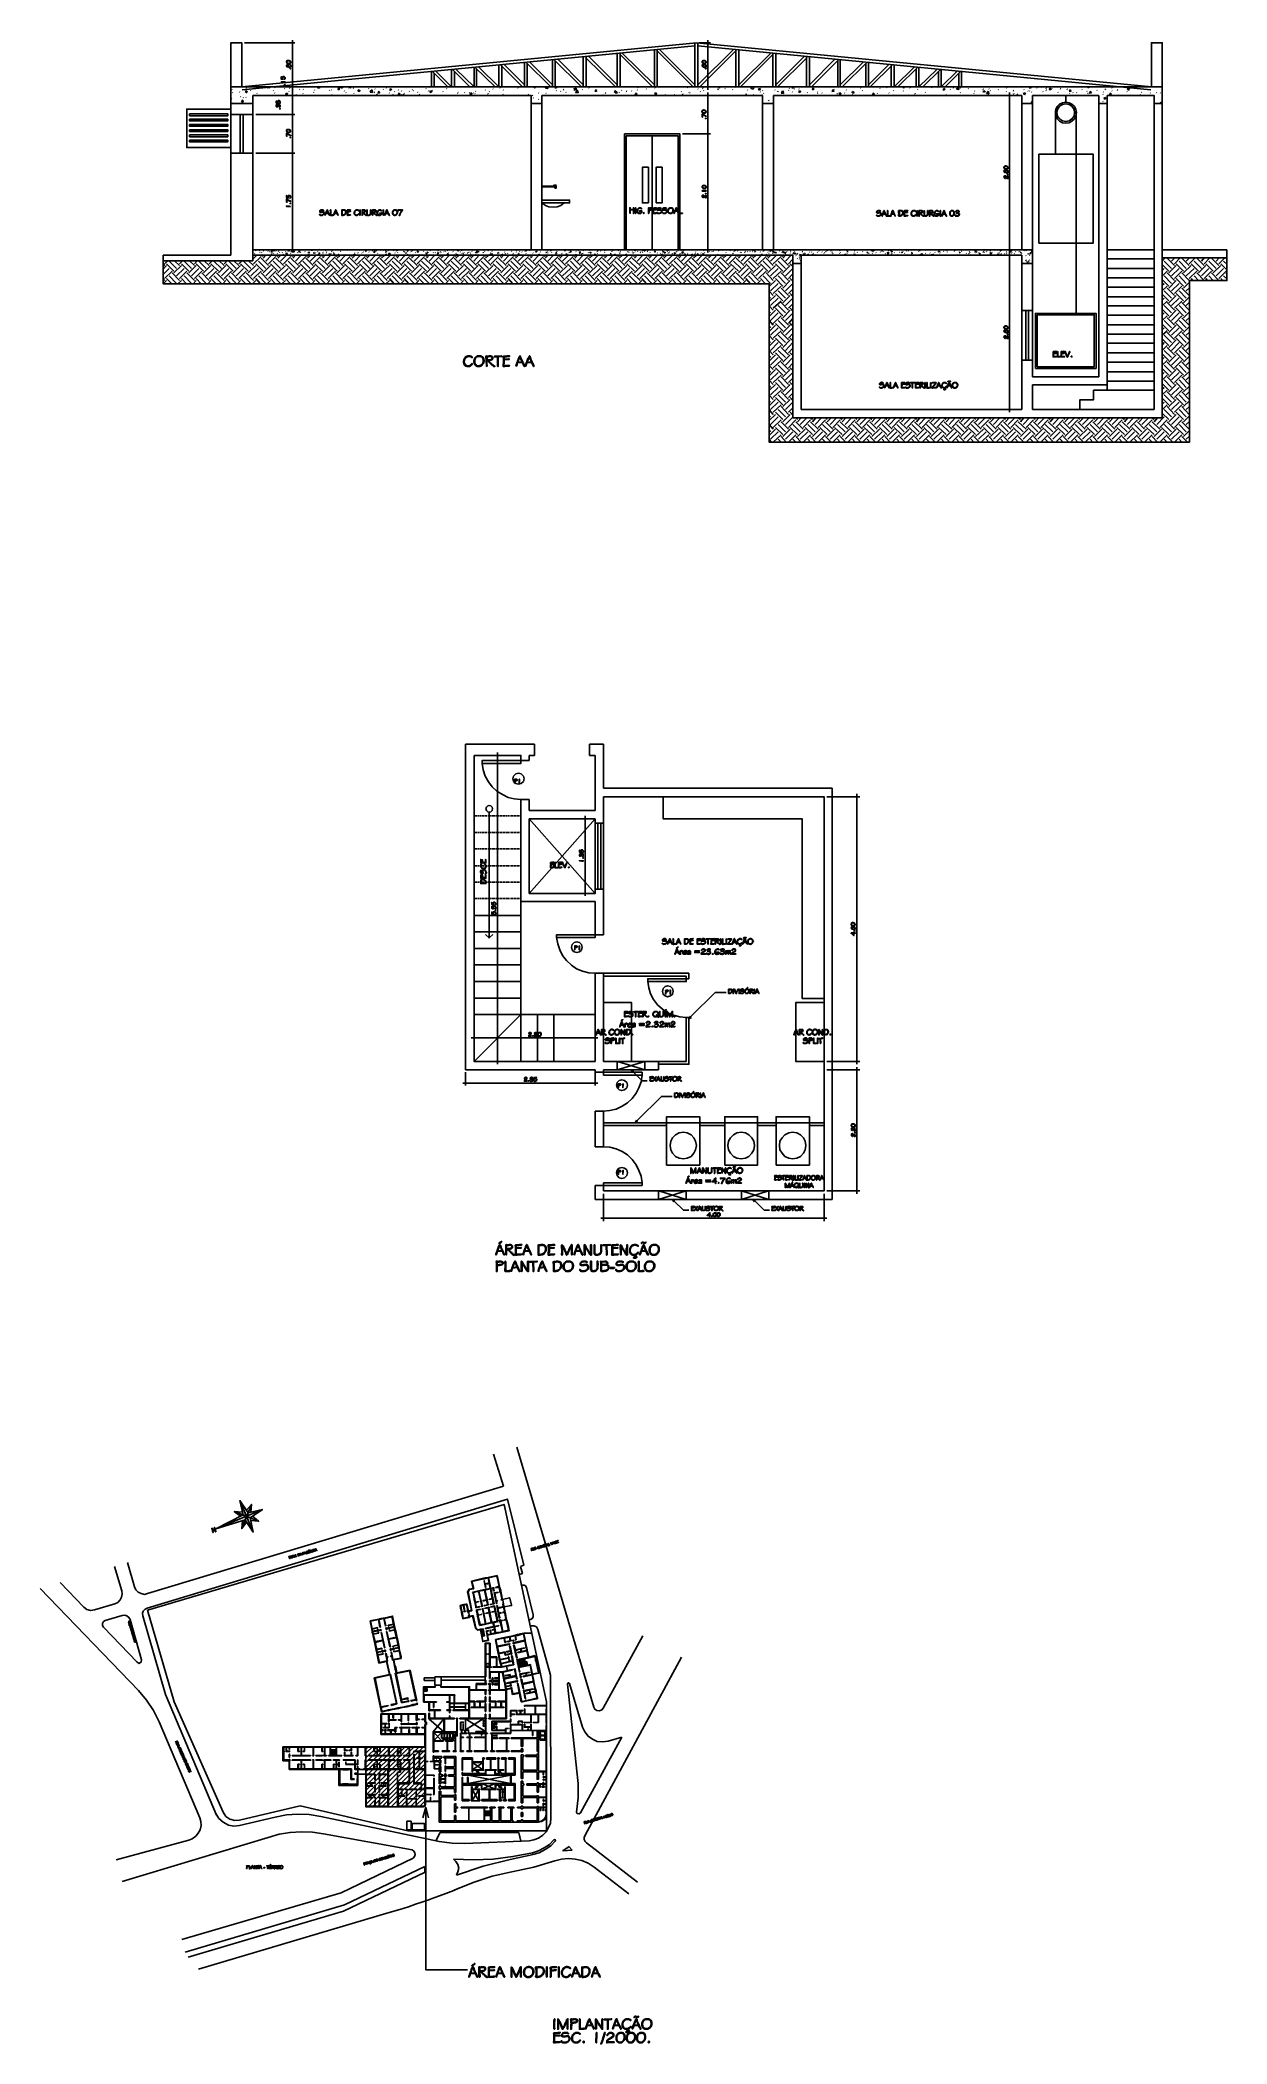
# Model space of a CAD drawing. Header units: millimetres. Extents: x -518.8 to -461.2, y 3.5 to 44.2.
# Drawn here: x -482.79 to -461.2, y 7.79 to 44.22 of the extents above; entities that cross this region are included whole.
import ezdxf

# ---------------------------------------------------------------- set-up
doc = ezdxf.new("R2010")
doc.units = ezdxf.units.MM
doc.header["$MEASUREMENT"] = 0
for name, color, linetype in [('10', 10, 'Continuous'), ('12', 12, 'Continuous'), ('14', 14, 'Continuous'), ('151', 151, 'Continuous'), ('16', 16, 'Continuous'), ('2', 2, 'Continuous'), ('3', 3, 'Continuous'), ('4', 4, 'Continuous'), ('5', 5, 'Continuous'), ('6', 6, 'Continuous'), ('7', 7, 'Continuous'), ('8', 8, 'Continuous'), ('MYSOLIDS', 7, 'Continuous')]:
    doc.layers.add(name, color=color, linetype=linetype)

msp = doc.modelspace()

# ---------------------------------------------------------------- linework, layer by layer
at = {"layer": '10'}
for points in [[(-462.577, 43.365), (-470.853, 44.166), (-470.853, 44.166), (-479.123, 43.365)], [(-470.879, 44.116), (-479.117, 43.313)], [(-470.828, 44.116), (-462.584, 43.313)], [(-464.736, 43.213), (-463.532, 43.213)], [(-463.532, 43.213), (-463.532, 38.094)], [(-463.38, 43.213), (-463.38, 37.947)], [(-463.38, 43.213), (-462.527, 43.213), (-462.527, 37.502)], [(-479.32, 42.862), (-478.92, 42.862)], [(-479.32, 42.162), (-478.92, 42.162)], [(-480.549, 40.309), (-480.549, 40.207)], [(-464.736, 37.35), (-469.096, 37.35), (-469.096, 37.35), (-469.096, 40.31)], [(-464.933, 40.31), (-464.933, 37.502), (-468.944, 37.502), (-468.944, 40.31)], [(-462.38, 40.404), (-461.203, 40.404)], [(-462.38, 40.258), (-461.203, 40.258), (-461.203, 40.258), (-461.203, 40.404)], [(-464.933, 39.304), (-464.736, 39.304)], [(-464.933, 38.4), (-464.736, 38.4)], [(-464.736, 38.094), (-463.532, 38.094)], [(-464.736, 37.947), (-463.38, 37.947)], [(-464.736, 37.947), (-464.736, 37.502)], [(-464.736, 37.502), (-462.527, 37.502)], [(-464.736, 37.35), (-462.38, 37.35)], [(-475.049, 25.495), (-475.049, 31.416)], [(-475.049, 31.416), (-473.795, 31.416)], [(-473.795, 31.416), (-473.795, 31.213)], [(-472.796, 31.416), (-472.796, 31.213)], [(-472.796, 31.416), (-472.541, 31.416)], [(-472.541, 30.614), (-472.541, 31.416)], [(-472.693, 25.649), (-474.896, 25.649), (-474.896, 25.649), (-474.896, 31.213)], [(-474.896, 31.213), (-474.043, 31.213), (-474.043, 31.213), (-474.043, 31.117)], [(-474.75, 31.066), (-474.043, 31.066), (-474.043, 31.117), (-474.75, 31.117), (-474.75, 31.066)], [(-474.043, 31.117), (-473.896, 31.117)], [(-473.896, 31.213), (-473.896, 31.117)], [(-473.896, 31.213), (-473.795, 31.213)], [(-472.796, 31.213), (-472.693, 31.213)], [(-472.693, 30.213), (-472.693, 31.213)], [(-472.541, 30.614), (-468.383, 30.614)], [(-468.383, 30.614), (-468.383, 23.141)], [(-474.043, 28.558), (-474.043, 30.41), (-474.043, 30.41), (-473.896, 30.41), (-473.896, 30.213)], [(-472.541, 30.461), (-468.53, 30.461), (-468.53, 25.495)], [(-472.541, 30.461), (-472.541, 29.983)], [(-474.043, 30.213), (-474.043, 28.558)], [(-473.896, 30.213), (-472.693, 30.213)], [(-472.693, 30.06), (-473.896, 30.06)], [(-473.896, 30.06), (-473.896, 28.704)], [(-472.693, 29.983), (-472.693, 30.06)], [(-472.541, 29.983), (-472.693, 29.983)], [(-472.693, 29.983), (-472.693, 28.78)], [(-472.541, 29.983), (-472.541, 28.78)], [(-474.043, 28.558), (-472.693, 28.558)], [(-473.896, 28.704), (-472.693, 28.704), (-472.693, 28.78)], [(-472.693, 28.78), (-472.541, 28.78)], [(-472.693, 28.558), (-472.693, 27.953)], [(-472.541, 27.953), (-472.541, 28.78)], [(-473.394, 27.902), (-472.693, 27.902), (-472.693, 27.953), (-473.394, 27.953), (-473.394, 27.902)], [(-472.693, 27.953), (-472.541, 27.953)], [(-472.693, 25.649), (-472.693, 27.253)], [(-472.693, 27.253), (-472.541, 27.253)], [(-472.541, 25.649), (-472.541, 27.253)], [(-471.038, 27.151), (-471.038, 27.201)], [(-471.038, 27.151), (-470.987, 27.151)], [(-470.987, 27.151), (-470.987, 27.253)], [(-471.038, 26.45), (-470.987, 26.45)], [(-472.541, 25.649), (-472.293, 25.649)], [(-471.789, 25.495), (-471.789, 25.649), (-471.789, 25.649), (-471.541, 25.649)], [(-471.541, 25.649), (-471.541, 25.495)], [(-475.049, 25.495), (-472.693, 25.495)], [(-472.693, 25.495), (-472.693, 25.451)], [(-472.541, 25.451), (-472.693, 25.451)], [(-472.541, 25.451), (-472.541, 25.495)], [(-472.293, 25.495), (-472.541, 25.495)], [(-471.841, 25.4), (-472.541, 25.4), (-472.541, 25.451), (-471.841, 25.451), (-471.841, 25.4)], [(-471.541, 25.495), (-471.789, 25.495)], [(-468.53, 25.495), (-468.53, 23.293), (-469.542, 23.293)], [(-472.541, 24.744), (-472.693, 24.744)], [(-472.693, 24.744), (-472.693, 24.095)], [(-472.541, 24.095), (-472.541, 24.744)], [(-472.541, 24.535), (-471.395, 24.535)], [(-472.541, 24.483), (-471.395, 24.483)], [(-470.79, 24.535), (-470.338, 24.535)], [(-470.79, 24.483), (-470.338, 24.483)], [(-469.74, 24.535), (-469.402, 24.535)], [(-469.74, 24.483), (-469.402, 24.483)], [(-468.797, 24.535), (-468.53, 24.535)], [(-468.797, 24.483), (-468.53, 24.483)], [(-472.541, 24.095), (-472.693, 24.095)], [(-472.541, 23.395), (-472.693, 23.395)], [(-472.693, 23.395), (-472.693, 23.141)], [(-471.841, 23.44), (-472.541, 23.44), (-472.541, 23.395), (-471.841, 23.395), (-471.841, 23.44)], [(-472.541, 23.293), (-472.541, 23.395)], [(-471.038, 23.141), (-471.038, 23.293)], [(-470.032, 23.141), (-470.032, 23.293)], [(-469.542, 23.293), (-469.536, 23.293), (-469.536, 23.141)], [(-468.383, 23.141), (-469.536, 23.141)]]:
    msp.add_lwpolyline(points, dxfattribs=at)
at = {"layer": '12'}
for points in [[(-473.986, 30.786), (-473.999, 30.837), (-474.037, 30.875), (-474.087, 30.888), (-474.138, 30.875), (-474.177, 30.837), (-474.189, 30.786), (-474.177, 30.741), (-474.138, 30.703), (-474.087, 30.69), (-474.037, 30.703), (-473.999, 30.741), (-473.986, 30.786)], [(-471.274, 26.922), (-471.286, 26.973), (-471.325, 27.01), (-471.376, 27.023), (-471.42, 27.01), (-471.459, 26.973), (-471.471, 26.922), (-471.459, 26.871), (-471.42, 26.839), (-471.376, 26.826), (-471.325, 26.839), (-471.286, 26.871), (-471.274, 26.922)], [(-472.108, 25.216), (-472.12, 25.267), (-472.159, 25.304), (-472.21, 25.317), (-472.254, 25.304), (-472.293, 25.267), (-472.305, 25.216), (-472.293, 25.171), (-472.254, 25.133), (-472.21, 25.12), (-472.159, 25.133), (-472.12, 25.171), (-472.108, 25.216)], [(-472.108, 23.624), (-472.12, 23.675), (-472.159, 23.707), (-472.21, 23.72), (-472.254, 23.707), (-472.293, 23.675), (-472.305, 23.624), (-472.293, 23.573), (-472.254, 23.535), (-472.21, 23.523), (-472.159, 23.535), (-472.12, 23.573), (-472.108, 23.624)]]:
    msp.add_lwpolyline(points, dxfattribs=at)
at = {"layer": '14'}
for points in [[(-475.819, 12.095), (-475.794, 12.108), (-475.781, 12.133), (-475.781, 12.133), (-475.781, 13.183), (-475.781, 13.19), (-476.863, 13.19), (-476.863, 12.777), (-476.863, 12.095), (-476.252, 12.095), (-475.819, 12.095)], [(-476.863, 13.152), (-476.825, 13.19)], [(-476.863, 13.069), (-476.742, 13.19)], [(-476.863, 12.986), (-476.659, 13.19)], [(-476.863, 12.904), (-476.571, 13.19)], [(-476.863, 12.814), (-476.487, 13.19)], [(-476.863, 12.732), (-476.405, 13.19)], [(-476.863, 12.649), (-476.322, 13.19)], [(-476.863, 12.56), (-476.233, 13.19)], [(-476.863, 12.477), (-476.15, 13.19)], [(-476.863, 12.395), (-476.068, 13.19)], [(-476.863, 12.311), (-475.985, 13.19)], [(-476.863, 12.223), (-475.896, 13.19)], [(-476.863, 12.14), (-475.813, 13.19)], [(-476.825, 12.095), (-475.781, 13.139)], [(-476.742, 12.095), (-475.781, 13.05)], [(-476.653, 12.095), (-475.781, 12.968)], [(-476.571, 12.095), (-475.781, 12.885)], [(-476.487, 12.095), (-475.781, 12.801)], [(-476.405, 12.095), (-475.781, 12.713)], [(-476.316, 12.095), (-475.781, 12.63)], [(-476.233, 12.095), (-475.781, 12.547)], [(-476.15, 12.095), (-475.781, 12.465)], [(-476.061, 12.095), (-475.781, 12.375)], [(-475.978, 12.095), (-475.781, 12.292)], [(-475.896, 12.095), (-475.781, 12.21)], [(-475.806, 12.101), (-475.787, 12.12)]]:
    msp.add_lwpolyline(points, dxfattribs=at)
at = {"layer": '151'}
for points in [[(-472.541, 25.649), (-472.032, 25.649), (-472.032, 26.718), (-472.541, 26.718), (-472.541, 25.649)], [(-468.53, 25.649), (-469.046, 25.649), (-469.046, 26.718), (-468.53, 26.718), (-468.53, 25.649)], [(-471.395, 23.764), (-470.79, 23.764), (-470.79, 24.643), (-471.395, 24.643), (-471.395, 23.764)], [(-471.395, 24.535), (-470.79, 24.535)], [(-470.338, 23.764), (-469.74, 23.764), (-469.74, 24.643), (-470.338, 24.643), (-470.338, 23.764)], [(-470.338, 24.535), (-469.74, 24.535)], [(-469.402, 23.764), (-468.797, 23.764), (-468.797, 24.643), (-469.402, 24.643), (-469.402, 23.764)], [(-469.402, 24.535), (-468.797, 24.535)], [(-470.853, 24.12), (-470.866, 24.197), (-470.899, 24.261), (-470.949, 24.311), (-471.019, 24.35), (-471.089, 24.362), (-471.165, 24.35), (-471.235, 24.311), (-471.286, 24.261), (-471.318, 24.197), (-471.331, 24.12), (-471.318, 24.044), (-471.286, 23.98), (-471.235, 23.923), (-471.165, 23.892), (-471.089, 23.879), (-471.019, 23.892), (-470.949, 23.923), (-470.899, 23.98), (-470.866, 24.044), (-470.853, 24.12)], [(-469.797, 24.12), (-469.81, 24.197), (-469.841, 24.261), (-469.899, 24.311), (-469.962, 24.35), (-470.038, 24.362), (-470.115, 24.35), (-470.179, 24.311), (-470.229, 24.261), (-470.268, 24.197), (-470.28, 24.12), (-470.268, 24.044), (-470.229, 23.98), (-470.179, 23.923), (-470.115, 23.892), (-470.038, 23.879), (-469.962, 23.892), (-469.899, 23.923), (-469.841, 23.98), (-469.81, 24.044), (-469.797, 24.12)], [(-468.861, 24.12), (-468.874, 24.197), (-468.905, 24.261), (-468.956, 24.311), (-469.026, 24.35), (-469.103, 24.362), (-469.173, 24.35), (-469.243, 24.311), (-469.294, 24.261), (-469.332, 24.197), (-469.338, 24.12), (-469.332, 24.044), (-469.294, 23.98), (-469.243, 23.923), (-469.173, 23.892), (-469.103, 23.879), (-469.026, 23.892), (-468.956, 23.923), (-468.905, 23.98), (-468.874, 24.044), (-468.861, 24.12)]]:
    msp.add_lwpolyline(points, dxfattribs=at)
at = {"layer": '16'}
for points in [[(-479.072, 44.168), (-478.156, 44.168)], [(-478.206, 44.168), (-478.213, 44.174)], [(-478.206, 44.174), (-478.2, 44.168)], [(-478.2, 44.161), (-478.2, 44.161), (-478.2, 44.161), (-478.206, 44.161)], [(-478.2, 44.218), (-478.2, 43.314)], [(-478.2, 44.168), (-478.2, 44.168), (-478.2, 44.174)], [(-470.803, 44.168), (-470.593, 44.168)], [(-470.644, 44.174), (-470.644, 44.168), (-470.644, 44.168), (-470.65, 44.168), (-470.65, 44.168), (-470.644, 44.168)], [(-470.644, 44.161), (-470.65, 44.168)], [(-470.644, 44.218), (-470.644, 43.314)], [(-470.637, 44.168), (-470.637, 44.168), (-470.637, 44.168), (-470.644, 44.168), (-470.644, 44.168), (-470.644, 44.174)], [(-479.072, 43.365), (-478.156, 43.365)], [(-479.072, 43.365), (-478.156, 43.365)], [(-478.206, 43.365), (-478.213, 43.371)], [(-478.206, 43.365), (-478.213, 43.371)], [(-478.206, 43.371), (-478.2, 43.365), (-478.2, 43.365), (-478.2, 43.365), (-478.2, 43.371)], [(-478.206, 43.371), (-478.2, 43.365)], [(-478.2, 43.359), (-478.206, 43.365)], [(-478.2, 43.359), (-478.206, 43.359)], [(-478.2, 43.359), (-478.2, 43.359), (-478.2, 43.359), (-478.206, 43.359)], [(-478.2, 43.416), (-478.2, 43.162)], [(-478.2, 43.365), (-478.2, 43.365), (-478.2, 43.371)], [(-470.828, 43.365), (-470.593, 43.365)], [(-470.637, 43.365), (-470.637, 43.365), (-470.637, 43.365), (-470.644, 43.365), (-470.644, 43.365), (-470.644, 43.371), (-470.644, 43.365), (-470.644, 43.365), (-470.65, 43.365), (-470.65, 43.365), (-470.644, 43.365)], [(-470.644, 43.359), (-470.65, 43.365)], [(-470.644, 43.359), (-470.65, 43.365)], [(-478.868, 43.213), (-478.156, 43.213)], [(-478.868, 43.213), (-478.156, 43.213)], [(-478.2, 43.206), (-478.2, 43.213), (-478.2, 43.213), (-478.2, 43.219), (-478.2, 43.219), (-478.2, 43.219), (-478.2, 43.219), (-478.206, 43.219), (-478.206, 43.219), (-478.206, 43.213), (-478.206, 43.213), (-478.206, 43.213)], [(-478.206, 43.213), (-478.206, 43.213), (-478.206, 43.213), (-478.206, 43.219), (-478.206, 43.219), (-478.2, 43.219)], [(-478.2, 43.213), (-478.206, 43.206)], [(-478.2, 43.206), (-478.2, 43.213), (-478.2, 43.213), (-478.206, 43.206)], [(-478.2, 43.263), (-478.2, 42.811)], [(-478.2, 43.219), (-478.2, 43.219), (-478.2, 43.219), (-478.2, 43.213)], [(-471.102, 43.213), (-470.593, 43.213)], [(-470.644, 43.219), (-470.65, 43.225)], [(-470.644, 43.219), (-470.65, 43.225)], [(-470.65, 43.213), (-470.644, 43.213), (-470.644, 43.213), (-470.65, 43.219)], [(-470.644, 42.461), (-470.644, 43.263)], [(-470.644, 43.213), (-470.644, 43.206), (-470.644, 43.213), (-470.644, 43.213), (-470.637, 43.213), (-470.637, 43.213), (-470.637, 43.219)], [(-464.984, 43.212), (-465.201, 43.212)], [(-465.156, 43.219), (-465.162, 43.225)], [(-465.156, 43.263), (-465.156, 40.354)], [(-465.15, 43.212), (-465.156, 43.219)], [(-465.15, 43.219), (-465.15, 43.219), (-465.15, 43.219), (-465.156, 43.219)], [(-465.15, 43.206), (-465.156, 43.212), (-465.156, 43.212), (-465.156, 43.212), (-465.156, 43.206)], [(-478.868, 42.862), (-478.156, 42.862)], [(-478.868, 42.862), (-478.156, 42.862)], [(-478.2, 42.856), (-478.2, 42.862), (-478.2, 42.862), (-478.2, 42.868), (-478.2, 42.868), (-478.2, 42.868), (-478.2, 42.868), (-478.206, 42.868), (-478.206, 42.868), (-478.206, 42.862), (-478.206, 42.862), (-478.206, 42.862)], [(-478.206, 42.862), (-478.206, 42.862), (-478.206, 42.862), (-478.206, 42.868), (-478.206, 42.868), (-478.2, 42.868)], [(-478.2, 42.862), (-478.206, 42.856)], [(-478.2, 42.856), (-478.2, 42.862), (-478.2, 42.862), (-478.206, 42.856)], [(-478.2, 42.913), (-478.2, 42.111)], [(-478.2, 42.868), (-478.2, 42.868), (-478.2, 42.868), (-478.2, 42.862)], [(-471.102, 42.512), (-470.593, 42.512)], [(-471.051, 42.512), (-470.593, 42.512)], [(-470.644, 42.519), (-470.65, 42.525)], [(-470.644, 42.519), (-470.65, 42.525)], [(-470.644, 42.519), (-470.65, 42.525)], [(-470.644, 42.512), (-470.65, 42.512), (-470.65, 42.512), (-470.644, 42.512), (-470.644, 42.512), (-470.644, 42.506)], [(-470.644, 42.512), (-470.65, 42.512), (-470.65, 42.512), (-470.644, 42.512), (-470.644, 42.512), (-470.644, 42.506), (-470.644, 42.512), (-470.644, 42.512), (-470.637, 42.512), (-470.637, 42.512), (-470.637, 42.512)], [(-470.644, 42.563), (-470.644, 40.354)], [(-470.644, 42.506), (-470.644, 42.512), (-470.644, 42.512), (-470.637, 42.512), (-470.637, 42.512), (-470.637, 42.512)], [(-478.868, 42.162), (-478.156, 42.162)], [(-478.868, 42.162), (-478.156, 42.162)], [(-478.206, 42.162), (-478.213, 42.168)], [(-478.206, 42.162), (-478.213, 42.168)], [(-478.206, 42.168), (-478.2, 42.162), (-478.2, 42.162), (-478.2, 42.162), (-478.2, 42.168)], [(-478.206, 42.168), (-478.2, 42.162)], [(-478.2, 42.156), (-478.206, 42.162)], [(-478.2, 42.156), (-478.206, 42.156)], [(-478.2, 42.156), (-478.2, 42.156), (-478.2, 42.156), (-478.206, 42.156)], [(-478.2, 42.213), (-478.2, 40.354)], [(-478.2, 42.162), (-478.2, 42.162), (-478.2, 42.168)], [(-478.868, 40.405), (-478.156, 40.405)], [(-478.206, 40.405), (-478.213, 40.411)], [(-478.2, 40.411), (-478.2, 40.411), (-478.2, 40.411), (-478.206, 40.411), (-478.206, 40.411), (-478.206, 40.411)], [(-478.2, 40.405), (-478.206, 40.398)], [(-478.2, 40.398), (-478.2, 40.405)], [(-470.796, 40.405), (-470.593, 40.405)], [(-470.644, 40.411), (-470.65, 40.418)], [(-470.65, 40.405), (-470.644, 40.405), (-470.644, 40.405), (-470.65, 40.411)], [(-470.644, 40.398), (-470.644, 40.405), (-470.644, 40.405), (-470.637, 40.405), (-470.637, 40.405), (-470.637, 40.411)], [(-470.644, 40.405), (-470.644, 40.398)], [(-464.984, 40.404), (-465.201, 40.404)], [(-464.984, 40.31), (-465.201, 40.31)], [(-465.156, 40.31), (-465.162, 40.316)], [(-465.15, 40.404), (-465.156, 40.411)], [(-465.15, 40.411), (-465.15, 40.411), (-465.15, 40.411), (-465.156, 40.411), (-465.156, 40.411), (-465.156, 40.411)], [(-465.15, 40.398), (-465.156, 40.404)], [(-465.156, 40.404), (-465.156, 40.404), (-465.156, 40.398)], [(-465.156, 40.354), (-465.156, 37.451)], [(-465.15, 40.31), (-465.15, 40.31), (-465.15, 40.31), (-465.156, 40.31)], [(-465.156, 40.303), (-465.156, 40.303), (-465.156, 40.303), (-465.15, 40.303), (-465.15, 40.303), (-465.15, 40.303)], [(-464.984, 37.502), (-465.201, 37.502)], [(-465.156, 37.502), (-465.156, 37.502), (-465.156, 37.502), (-465.15, 37.502), (-465.15, 37.502), (-465.15, 37.502), (-465.15, 37.502), (-465.15, 37.495), (-465.15, 37.495), (-465.156, 37.495), (-465.156, 37.495), (-465.156, 37.495)], [(-470.987, 26.425), (-470.956, 26.463), (-470.51, 26.903), (-470.313, 26.903)], [(-470.943, 26.45), (-470.987, 26.425), (-470.962, 26.47)], [(-472.012, 25.451), (-472.038, 25.495), (-471.993, 25.47)], [(-472.038, 25.495), (-472.006, 25.464), (-471.841, 25.298), (-471.745, 25.298)], [(-471.968, 24.535), (-471.929, 24.573), (-471.49, 25.012), (-471.293, 25.012)], [(-471.923, 24.56), (-471.968, 24.535), (-471.942, 24.579)], [(-471.261, 23.095), (-471.286, 23.141), (-471.242, 23.115)], [(-471.286, 23.141), (-471.255, 23.108), (-471.089, 22.943), (-470.987, 22.943)], [(-469.797, 23.095), (-469.823, 23.141), (-469.777, 23.115)], [(-469.823, 23.141), (-469.784, 23.108), (-469.619, 22.943), (-469.523, 22.943)]]:
    msp.add_lwpolyline(points, dxfattribs=at)
at = {"layer": '2'}
for points in [[(-473.661, 41.551), (-473.4, 41.551), (-473.4, 41.564), (-473.661, 41.564), (-473.661, 41.551)], [(-473.406, 41.577), (-473.444, 41.577), (-473.444, 41.583), (-473.406, 41.583), (-473.406, 41.577)], [(-473.426, 41.564), (-473.432, 41.564), (-473.432, 41.577), (-473.426, 41.577), (-473.426, 41.564)], [(-473.4, 41.551), (-473.426, 41.551), (-473.426, 41.526), (-473.4, 41.526), (-473.4, 41.551)], [(-473.661, 41.309), (-473.158, 41.309), (-473.158, 41.258), (-473.158, 41.258), (-473.661, 41.258), (-473.661, 41.258), (-473.597, 41.213), (-473.534, 41.188), (-473.457, 41.182), (-473.387, 41.188), (-473.317, 41.213), (-473.26, 41.258)]]:
    msp.add_lwpolyline(points, dxfattribs=at)
at = {"layer": '3'}
for points in [[(-463.38, 40.405), (-462.527, 40.405)], [(-463.38, 40.24), (-462.527, 40.24)], [(-463.38, 40.068), (-462.527, 40.068)], [(-463.38, 39.895), (-462.527, 39.895)], [(-463.38, 39.724), (-462.527, 39.724)], [(-463.38, 39.552), (-462.527, 39.552)], [(-463.38, 39.386), (-462.527, 39.386)], [(-463.38, 39.214), (-462.527, 39.214)], [(-463.38, 39.043), (-462.527, 39.043)], [(-463.38, 38.871), (-462.527, 38.871)], [(-463.38, 38.705), (-462.527, 38.705)], [(-463.38, 38.533), (-462.527, 38.533)], [(-463.38, 38.362), (-462.527, 38.362)], [(-463.38, 37.947), (-463.38, 37.852), (-463.628, 37.852), (-463.628, 37.68), (-463.877, 37.68), (-463.877, 37.502)], [(-463.38, 38.189), (-462.527, 38.189)], [(-463.38, 38.018), (-462.527, 38.018)], [(-463.38, 37.852), (-462.527, 37.852)], [(-474.883, 30.111), (-474.896, 30.111)], [(-474.858, 30.111), (-474.877, 30.111)], [(-474.832, 30.111), (-474.852, 30.111)], [(-474.801, 30.111), (-474.82, 30.111)], [(-474.775, 30.111), (-474.794, 30.111)], [(-474.744, 30.111), (-474.762, 30.111)], [(-474.718, 30.111), (-474.737, 30.111)], [(-474.686, 30.111), (-474.705, 30.111)], [(-474.661, 30.111), (-474.68, 30.111)], [(-474.635, 30.111), (-474.648, 30.111)], [(-474.603, 30.111), (-474.623, 30.111)], [(-474.578, 30.111), (-474.597, 30.111)], [(-474.546, 30.111), (-474.565, 30.111)], [(-474.52, 30.111), (-474.54, 30.111)], [(-474.489, 30.111), (-474.508, 30.111)], [(-474.463, 30.111), (-474.483, 30.111)], [(-474.438, 30.111), (-474.45, 30.111)], [(-474.406, 30.111), (-474.425, 30.111)], [(-474.38, 30.111), (-474.399, 30.111)], [(-474.349, 30.111), (-474.368, 30.111)], [(-474.323, 30.111), (-474.342, 30.111)], [(-474.292, 30.111), (-474.311, 30.111)], [(-474.266, 30.111), (-474.285, 30.111)], [(-474.241, 30.111), (-474.253, 30.111)], [(-474.208, 30.111), (-474.228, 30.111)], [(-474.183, 30.111), (-474.202, 30.111)], [(-474.151, 30.111), (-474.171, 30.111)], [(-474.126, 30.111), (-474.145, 30.111)], [(-474.094, 30.111), (-474.113, 30.111)], [(-474.068, 30.111), (-474.088, 30.111)], [(-474.043, 30.111), (-474.056, 30.111)], [(-472.693, 30.06), (-473.896, 28.704)], [(-473.896, 30.06), (-472.693, 28.704)], [(-474.883, 29.812), (-474.896, 29.812)], [(-474.883, 29.513), (-474.896, 29.513)], [(-474.858, 29.812), (-474.877, 29.812)], [(-474.858, 29.513), (-474.877, 29.513)], [(-474.832, 29.812), (-474.852, 29.812)], [(-474.832, 29.513), (-474.852, 29.513)], [(-474.801, 29.812), (-474.82, 29.812)], [(-474.801, 29.513), (-474.82, 29.513)], [(-474.775, 29.812), (-474.794, 29.812)], [(-474.775, 29.513), (-474.794, 29.513)], [(-474.744, 29.812), (-474.762, 29.812)], [(-474.744, 29.513), (-474.762, 29.513)], [(-474.718, 29.812), (-474.737, 29.812)], [(-474.718, 29.513), (-474.737, 29.513)], [(-474.686, 29.812), (-474.705, 29.812)], [(-474.686, 29.513), (-474.705, 29.513)], [(-474.661, 29.812), (-474.68, 29.812)], [(-474.661, 29.513), (-474.68, 29.513)], [(-474.635, 29.812), (-474.648, 29.812)], [(-474.635, 29.513), (-474.648, 29.513)], [(-474.603, 29.812), (-474.623, 29.812)], [(-474.603, 29.513), (-474.623, 29.513)], [(-474.578, 29.812), (-474.597, 29.812)], [(-474.577, 29.513), (-474.597, 29.513)], [(-474.546, 29.812), (-474.565, 29.812)], [(-474.546, 29.513), (-474.565, 29.513)], [(-474.52, 29.812), (-474.54, 29.812)], [(-474.52, 29.513), (-474.54, 29.513)], [(-474.489, 29.812), (-474.508, 29.812)], [(-474.489, 29.513), (-474.508, 29.513)], [(-474.463, 29.812), (-474.482, 29.812)], [(-474.463, 29.513), (-474.482, 29.513)], [(-474.438, 29.812), (-474.45, 29.812)], [(-474.438, 29.513), (-474.45, 29.513)], [(-474.406, 29.812), (-474.425, 29.812)], [(-474.406, 29.513), (-474.425, 29.513)], [(-474.38, 29.812), (-474.399, 29.812)], [(-474.38, 29.513), (-474.399, 29.513)], [(-474.349, 29.812), (-474.368, 29.812)], [(-474.349, 29.513), (-474.368, 29.513)], [(-474.323, 29.812), (-474.342, 29.812)], [(-474.323, 29.513), (-474.342, 29.513)], [(-474.291, 29.812), (-474.311, 29.812)], [(-474.291, 29.513), (-474.311, 29.513)], [(-474.266, 29.812), (-474.285, 29.812)], [(-474.266, 29.513), (-474.285, 29.513)], [(-474.241, 29.812), (-474.253, 29.812)], [(-474.241, 29.513), (-474.253, 29.513)], [(-474.208, 29.812), (-474.228, 29.812)], [(-474.208, 29.513), (-474.228, 29.513)], [(-474.183, 29.812), (-474.202, 29.812)], [(-474.183, 29.513), (-474.202, 29.513)], [(-474.151, 29.812), (-474.171, 29.812)], [(-474.151, 29.513), (-474.171, 29.513)], [(-474.126, 29.812), (-474.145, 29.812)], [(-474.126, 29.513), (-474.145, 29.513)], [(-474.094, 29.812), (-474.113, 29.812)], [(-474.094, 29.513), (-474.113, 29.513)], [(-474.068, 29.812), (-474.088, 29.812)], [(-474.068, 29.513), (-474.088, 29.513)], [(-474.043, 29.812), (-474.056, 29.812)], [(-474.043, 29.513), (-474.056, 29.513)], [(-474.883, 29.207), (-474.896, 29.207)], [(-474.858, 29.207), (-474.877, 29.207)], [(-474.832, 29.207), (-474.852, 29.207)], [(-474.801, 29.207), (-474.82, 29.207)], [(-474.775, 29.207), (-474.794, 29.207)], [(-474.744, 29.207), (-474.762, 29.207)], [(-474.718, 29.207), (-474.737, 29.207)], [(-474.686, 29.207), (-474.705, 29.207)], [(-474.661, 29.207), (-474.68, 29.207)], [(-474.635, 29.207), (-474.648, 29.207)], [(-474.603, 29.207), (-474.623, 29.207)], [(-474.577, 29.207), (-474.597, 29.207)], [(-474.546, 29.207), (-474.565, 29.207)], [(-474.52, 29.207), (-474.54, 29.207)], [(-474.489, 29.207), (-474.508, 29.207)], [(-474.463, 29.207), (-474.482, 29.207)], [(-474.438, 29.207), (-474.45, 29.207)], [(-474.406, 29.207), (-474.425, 29.207)], [(-474.38, 29.207), (-474.399, 29.207)], [(-474.349, 29.207), (-474.368, 29.207)], [(-474.323, 29.207), (-474.342, 29.207)], [(-474.291, 29.207), (-474.311, 29.207)], [(-474.266, 29.207), (-474.285, 29.207)], [(-474.241, 29.207), (-474.253, 29.207)], [(-474.208, 29.207), (-474.228, 29.207)], [(-474.183, 29.207), (-474.202, 29.207)], [(-474.151, 29.207), (-474.171, 29.207)], [(-474.126, 29.207), (-474.145, 29.207)], [(-474.094, 29.207), (-474.113, 29.207)], [(-474.068, 29.207), (-474.087, 29.207)], [(-474.043, 29.207), (-474.056, 29.207)], [(-474.883, 28.908), (-474.896, 28.908)], [(-474.858, 28.908), (-474.877, 28.908)], [(-474.832, 28.908), (-474.852, 28.908)], [(-474.801, 28.908), (-474.82, 28.908)], [(-474.775, 28.908), (-474.794, 28.908)], [(-474.744, 28.908), (-474.762, 28.908)], [(-474.718, 28.908), (-474.737, 28.908)], [(-474.686, 28.908), (-474.705, 28.908)], [(-474.66, 28.908), (-474.68, 28.908)], [(-474.635, 28.908), (-474.648, 28.908)], [(-474.603, 28.908), (-474.623, 28.908)], [(-474.577, 28.908), (-474.597, 28.908)], [(-474.546, 28.908), (-474.565, 28.908)], [(-474.52, 28.908), (-474.54, 28.908)], [(-474.489, 28.908), (-474.508, 28.908)], [(-474.463, 28.908), (-474.482, 28.908)], [(-474.438, 28.908), (-474.45, 28.908)], [(-474.406, 28.908), (-474.425, 28.908)], [(-474.38, 28.908), (-474.399, 28.908)], [(-474.349, 28.908), (-474.368, 28.908)], [(-474.323, 28.908), (-474.342, 28.908)], [(-474.291, 28.908), (-474.311, 28.908)], [(-474.266, 28.908), (-474.285, 28.908)], [(-474.241, 28.908), (-474.253, 28.908)], [(-474.208, 28.908), (-474.228, 28.908)], [(-474.183, 28.908), (-474.202, 28.908)], [(-474.151, 28.908), (-474.171, 28.908)], [(-474.126, 28.908), (-474.145, 28.908)], [(-474.094, 28.908), (-474.113, 28.908)], [(-474.068, 28.908), (-474.087, 28.908)], [(-474.043, 28.908), (-474.056, 28.908)], [(-474.883, 28.609), (-474.896, 28.609)], [(-474.858, 28.609), (-474.877, 28.609)], [(-474.832, 28.609), (-474.851, 28.609)], [(-474.801, 28.609), (-474.82, 28.609)], [(-474.775, 28.609), (-474.794, 28.609)], [(-474.744, 28.609), (-474.762, 28.609)], [(-474.718, 28.609), (-474.737, 28.609)], [(-474.686, 28.609), (-474.705, 28.609)], [(-474.66, 28.609), (-474.68, 28.609)], [(-474.635, 28.609), (-474.648, 28.609)], [(-474.603, 28.609), (-474.623, 28.609)], [(-474.577, 28.609), (-474.597, 28.609)], [(-474.546, 28.609), (-474.565, 28.609)], [(-474.52, 28.609), (-474.54, 28.609)], [(-474.489, 28.609), (-474.508, 28.609)], [(-474.463, 28.609), (-474.482, 28.609)], [(-474.438, 28.609), (-474.45, 28.609)], [(-474.406, 28.609), (-474.425, 28.609)], [(-474.38, 28.609), (-474.399, 28.609)], [(-474.349, 28.609), (-474.368, 28.609)], [(-474.323, 28.609), (-474.342, 28.609)], [(-474.291, 28.609), (-474.311, 28.609)], [(-474.265, 28.609), (-474.285, 28.609)], [(-474.241, 28.609), (-474.253, 28.609)], [(-474.208, 28.609), (-474.228, 28.609)], [(-474.183, 28.609), (-474.202, 28.609)], [(-474.151, 28.609), (-474.17, 28.609)], [(-474.126, 28.609), (-474.145, 28.609)], [(-474.094, 28.609), (-474.113, 28.609)], [(-474.068, 28.609), (-474.087, 28.609)], [(-474.043, 28.609), (-474.056, 28.609)], [(-474.043, 28.558), (-474.043, 26.501), (-472.693, 26.501)], [(-474.043, 28.303), (-474.896, 28.303)], [(-474.043, 28.004), (-474.896, 28.004)], [(-474.043, 27.704), (-474.896, 27.704)], [(-474.043, 27.405), (-474.896, 27.405)], [(-474.043, 27.1), (-474.896, 27.1)], [(-474.043, 26.801), (-474.896, 26.801)], [(-474.043, 26.501), (-474.896, 26.501)], [(-474.043, 26.501), (-474.896, 25.649)], [(-474.043, 25.649), (-474.043, 26.501)], [(-473.744, 25.649), (-473.744, 26.501)], [(-473.444, 25.649), (-473.444, 26.501)], [(-471.038, 23.293), (-471.541, 23.141)], [(-471.535, 23.293), (-471.038, 23.141)]]:
    msp.add_lwpolyline(points, dxfattribs=at)
at = {"layer": '4'}
for points in [[(-479.32, 42.964), (-480.123, 42.964), (-480.123, 42.264), (-479.32, 42.264)], [(-480.071, 42.875), (-479.377, 42.875), (-479.377, 42.843), (-480.071, 42.843), (-480.071, 42.875)], [(-480.071, 42.78), (-479.377, 42.78), (-479.377, 42.747), (-480.071, 42.747), (-480.071, 42.78)], [(-480.071, 42.684), (-479.377, 42.684), (-479.377, 42.652), (-480.071, 42.652), (-480.071, 42.684)], [(-479.149, 42.862), (-479.149, 42.162)], [(-479.098, 42.862), (-479.098, 42.162)], [(-480.071, 42.589), (-479.377, 42.589), (-479.377, 42.556), (-480.071, 42.556), (-480.071, 42.589)], [(-480.071, 42.493), (-479.377, 42.493), (-479.377, 42.461), (-480.071, 42.461), (-480.071, 42.493)], [(-480.071, 42.398), (-479.377, 42.398), (-479.377, 42.365), (-480.071, 42.365), (-480.071, 42.398)]]:
    msp.add_lwpolyline(points, dxfattribs=at)
at = {"layer": '5'}
for points in [[(-479.32, 43.365), (-479.32, 44.168), (-479.123, 44.168), (-479.123, 43.365)], [(-462.38, 37.35), (-462.38, 44.168), (-462.577, 44.168), (-462.577, 43.365)], [(-479.32, 43.365), (-479.32, 40.31)], [(-462.38, 43.365), (-479.32, 43.365)], [(-478.92, 43.066), (-479.32, 43.066)], [(-478.92, 43.213), (-478.92, 40.31)], [(-473.859, 43.213), (-478.92, 43.213)], [(-473.859, 43.213), (-473.859, 40.405)], [(-473.859, 43.066), (-473.661, 43.066)], [(-473.661, 43.213), (-473.661, 40.405)], [(-469.65, 43.213), (-473.661, 43.213)], [(-469.65, 43.213), (-469.65, 40.405)], [(-469.65, 43.066), (-469.447, 43.066)], [(-469.447, 43.213), (-469.447, 40.405)], [(-464.933, 43.213), (-469.447, 43.213)], [(-464.933, 43.213), (-464.933, 40.405)], [(-464.933, 43.066), (-464.736, 43.066)], [(-464.736, 43.213), (-464.736, 38.094)], [(-463.532, 43.066), (-463.38, 43.066)], [(-462.527, 43.066), (-462.38, 43.066)], [(-479.32, 40.31), (-480.549, 40.31)], [(-478.92, 40.207), (-480.549, 40.207)], [(-464.736, 40.405), (-478.92, 40.405)], [(-478.92, 40.31), (-478.92, 40.207)], [(-469.096, 40.31), (-478.92, 40.31)], [(-469.096, 40.156), (-468.944, 40.156)], [(-464.933, 40.31), (-468.944, 40.31)], [(-464.933, 40.156), (-464.736, 40.156)], [(-474.559, 30.245), (-474.565, 30.27), (-474.59, 30.295), (-474.623, 30.302), (-474.648, 30.295), (-474.673, 30.27), (-474.68, 30.245), (-474.673, 30.213), (-474.648, 30.187), (-474.623, 30.181), (-474.59, 30.187), (-474.565, 30.213), (-474.559, 30.245)], [(-474.623, 30.181), (-474.623, 27.895), (-474.553, 27.959)], [(-474.623, 27.895), (-474.686, 27.959)], [(-472.541, 27.253), (-470.987, 27.253)], [(-472.541, 27.201), (-471.038, 27.201)], [(-471.738, 27.1), (-471.038, 27.1), (-471.038, 27.151), (-471.738, 27.151), (-471.738, 27.1)], [(-471.541, 25.649), (-471.038, 25.649), (-471.038, 26.45)], [(-471.541, 25.598), (-470.987, 25.598), (-470.987, 25.598), (-470.987, 26.45)], [(-472.286, 25.649), (-472.293, 25.649), (-472.293, 25.495)], [(-471.541, 23.141), (-472.693, 23.141)], [(-471.535, 23.293), (-472.541, 23.293)], [(-471.535, 23.293), (-471.541, 23.293), (-471.541, 23.141)], [(-470.032, 23.293), (-471.038, 23.293)], [(-470.032, 23.141), (-471.038, 23.141)]]:
    msp.add_lwpolyline(points, dxfattribs=at)
at = {"layer": '6'}
for points in [[(-470.879, 44.166), (-470.879, 43.365)], [(-470.828, 44.166), (-470.828, 43.365)], [(-474.896, 43.721), (-474.896, 43.365)], [(-474.514, 43.365), (-474.877, 43.721)], [(-474.444, 43.365), (-474.807, 43.727)], [(-474.444, 43.771), (-474.444, 43.365)], [(-474.017, 43.365), (-474.419, 43.771)], [(-474.393, 43.747), (-474.393, 43.365)], [(-473.98, 43.402), (-474.355, 43.778)], [(-473.98, 43.816), (-473.98, 43.365)], [(-473.502, 43.365), (-473.954, 43.816)], [(-473.929, 43.791), (-473.929, 43.365)], [(-473.47, 43.402), (-473.89, 43.823)], [(-473.47, 43.867), (-473.47, 43.365)], [(-472.941, 43.365), (-473.444, 43.867)], [(-473.419, 43.842), (-473.419, 43.365)], [(-472.91, 43.402), (-473.381, 43.874)], [(-472.91, 43.918), (-472.91, 43.365)], [(-472.859, 43.918), (-472.859, 43.365)], [(-472.324, 43.365), (-472.859, 43.892)], [(-472.293, 43.402), (-472.814, 43.925)], [(-472.293, 43.975), (-472.293, 43.365)], [(-472.241, 43.975), (-472.241, 43.365)], [(-471.65, 43.365), (-472.241, 43.956)], [(-471.617, 43.402), (-472.203, 43.982)], [(-471.617, 44.046), (-471.617, 43.365)], [(-471.567, 44.046), (-471.567, 43.365)], [(-470.911, 43.365), (-471.567, 44.02)], [(-470.879, 43.402), (-471.529, 44.052)], [(-470.828, 43.402), (-470.172, 44.052)], [(-470.79, 43.365), (-470.135, 44.02)], [(-470.135, 44.046), (-470.135, 43.365)], [(-470.083, 44.046), (-470.083, 43.365)], [(-470.083, 43.402), (-469.498, 43.982)], [(-470.052, 43.365), (-469.459, 43.956)], [(-469.459, 43.975), (-469.459, 43.365)], [(-469.408, 43.975), (-469.408, 43.365)], [(-469.408, 43.402), (-468.886, 43.925)], [(-469.377, 43.365), (-468.848, 43.892)], [(-468.848, 43.918), (-468.848, 43.365)], [(-468.798, 43.918), (-468.798, 43.365)], [(-468.798, 43.402), (-468.326, 43.874)], [(-468.759, 43.365), (-468.262, 43.867)], [(-468.282, 43.842), (-468.282, 43.365)], [(-468.237, 43.867), (-468.237, 43.365)], [(-468.237, 43.402), (-467.811, 43.823)], [(-468.199, 43.365), (-467.747, 43.816)], [(-467.772, 43.791), (-467.772, 43.365)], [(-467.722, 43.816), (-467.722, 43.365)], [(-467.722, 43.402), (-467.346, 43.778)], [(-467.689, 43.365), (-467.282, 43.771)], [(-467.308, 43.747), (-467.308, 43.365)], [(-467.257, 43.771), (-467.257, 43.365)], [(-467.257, 43.365), (-466.894, 43.727)], [(-467.186, 43.365), (-466.83, 43.721)], [(-466.805, 43.721), (-466.805, 43.365)], [(-478.881, 43.358), (-478.888, 43.365)], [(-478.512, 43.352), (-478.518, 43.358)], [(-477.741, 43.352), (-477.729, 43.365)], [(-477.735, 43.352), (-477.741, 43.358)], [(-477.71, 43.346), (-477.71, 43.365)], [(-477.359, 43.352), (-477.366, 43.358)], [(-477.335, 43.359), (-477.328, 43.365)], [(-477.335, 43.359), (-477.289, 43.346)], [(-477.289, 43.352), (-477.289, 43.365)], [(-477.168, 43.365), (-477.162, 43.365)], [(-477.168, 43.365), (-477.144, 43.346)], [(-477.144, 43.346), (-477.137, 43.365)], [(-476.437, 43.365), (-476.443, 43.371)], [(-475.699, 43.358), (-475.705, 43.365)], [(-475.673, 43.651), (-475.673, 43.365)], [(-475.374, 43.365), (-475.66, 43.651)], [(-475.622, 43.613), (-475.622, 43.365)], [(-475.304, 43.365), (-475.596, 43.657)], [(-475.304, 43.683), (-475.304, 43.365)], [(-474.972, 43.365), (-475.291, 43.683)], [(-475.253, 43.651), (-475.253, 43.365)], [(-474.896, 43.365), (-475.227, 43.689)], [(-474.852, 43.695), (-474.852, 43.365)], [(-474.386, 43.358), (-474.393, 43.365)], [(-473.814, 43.365), (-473.808, 43.365)], [(-473.814, 43.365), (-473.789, 43.346)], [(-473.789, 43.346), (-473.782, 43.365)], [(-473.598, 43.346), (-473.578, 43.365)], [(-473.553, 43.339), (-473.553, 43.365)], [(-473.426, 43.352), (-473.419, 43.365)], [(-473.394, 43.346), (-473.4, 43.365)], [(-472.623, 43.365), (-472.63, 43.371)], [(-471.911, 43.352), (-471.917, 43.358)], [(-471.496, 43.358), (-471.503, 43.365)], [(-471.28, 43.365), (-471.286, 43.371)], [(-471.007, 43.352), (-471.013, 43.358)], [(-470.459, 43.365), (-470.433, 43.346)], [(-470.433, 43.346), (-470.427, 43.365)], [(-470.135, 43.358), (-470.141, 43.365)], [(-469.86, 43.339), (-469.835, 43.365)], [(-469.816, 43.333), (-469.816, 43.365)], [(-469.116, 43.352), (-469.103, 43.365)], [(-469.084, 43.346), (-469.084, 43.365)], [(-467.384, 43.352), (-467.39, 43.358)], [(-467.098, 43.365), (-467.078, 43.346)], [(-467.078, 43.346), (-467.072, 43.365)], [(-466.856, 43.695), (-466.856, 43.365)], [(-466.805, 43.365), (-466.474, 43.689)], [(-466.735, 43.365), (-466.41, 43.683)], [(-466.563, 43.352), (-466.569, 43.358)], [(-466.448, 43.358), (-466.455, 43.365)], [(-466.448, 43.651), (-466.448, 43.365)], [(-466.398, 43.683), (-466.398, 43.365)], [(-466.398, 43.365), (-466.105, 43.657)], [(-466.327, 43.365), (-466.041, 43.651)], [(-466.123, 43.326), (-466.086, 43.365)], [(-466.079, 43.613), (-466.079, 43.365)], [(-466.079, 43.32), (-466.079, 43.365)], [(-466.028, 43.651), (-466.028, 43.365)], [(-464.92, 43.358), (-464.927, 43.365)], [(-464.799, 43.352), (-464.793, 43.365)], [(-464.768, 43.346), (-464.774, 43.365)], [(-464.571, 43.358), (-464.577, 43.365)], [(-463.743, 43.365), (-463.717, 43.352)], [(-463.717, 43.352), (-463.717, 43.365)], [(-463.106, 43.365), (-463.113, 43.371)], [(-479.302, 43.142), (-479.308, 43.148)], [(-479.295, 43.313), (-479.302, 43.32)], [(-479.289, 43.071), (-479.295, 43.078)], [(-479.282, 43.256), (-479.289, 43.262)], [(-479.155, 43.269), (-479.162, 43.275)], [(-479.136, 43.186), (-479.142, 43.192)], [(-479.129, 43.097), (-479.104, 43.129)], [(-479.129, 43.097), (-479.104, 43.097)], [(-479.098, 43.091), (-479.104, 43.123)], [(-479.091, 43.167), (-479.098, 43.174)], [(-479.091, 43.097), (-479.098, 43.104)], [(-479.059, 43.282), (-479.021, 43.295)], [(-479.059, 43.282), (-479.034, 43.262), (-479.021, 43.295)], [(-479.041, 43.174), (-479.047, 43.18)], [(-479.034, 43.346), (-479.041, 43.352)], [(-478.958, 43.295), (-478.964, 43.301)], [(-478.843, 43.244), (-478.85, 43.25)], [(-478.639, 43.339), (-478.646, 43.345)], [(-478.608, 43.345), (-478.614, 43.352)], [(-478.544, 43.294), (-478.55, 43.301)], [(-478.518, 43.25), (-478.525, 43.256)], [(-478.34, 43.332), (-478.347, 43.339)], [(-478.327, 43.238), (-478.289, 43.25)], [(-478.327, 43.238), (-478.302, 43.218)], [(-478.302, 43.225), (-478.289, 43.25)], [(-478.257, 43.282), (-478.264, 43.288)], [(-478.244, 43.345), (-478.251, 43.352)], [(-478.13, 43.225), (-478.136, 43.231)], [(-478.066, 43.32), (-478.073, 43.326)], [(-478.003, 43.238), (-478.009, 43.244)], [(-477.996, 43.32), (-478.003, 43.326)], [(-477.812, 43.262), (-477.818, 43.269)], [(-477.793, 43.307), (-477.799, 43.313)], [(-477.741, 43.352), (-477.71, 43.352)], [(-477.526, 43.301), (-477.532, 43.307)], [(-477.487, 43.307), (-477.493, 43.313)], [(-477.48, 43.218), (-477.487, 43.225)], [(-477.372, 43.32), (-477.347, 43.352)], [(-477.372, 43.32), (-477.347, 43.32)], [(-477.359, 43.32), (-477.366, 43.326)], [(-477.347, 43.313), (-477.347, 43.346)], [(-477.252, 43.288), (-477.258, 43.295)], [(-477.22, 43.256), (-477.226, 43.262)], [(-477.168, 43.345), (-477.175, 43.352)], [(-477.086, 43.345), (-477.093, 43.352)], [(-477.08, 43.244), (-477.086, 43.25)], [(-477.01, 43.288), (-476.984, 43.32)], [(-477.01, 43.288), (-476.977, 43.288)], [(-476.977, 43.282), (-476.984, 43.313)], [(-476.977, 43.275), (-476.984, 43.282)], [(-476.959, 43.295), (-476.965, 43.301)], [(-476.812, 43.332), (-476.819, 43.339)], [(-476.793, 43.275), (-476.749, 43.313)], [(-476.78, 43.294), (-476.786, 43.301)], [(-476.786, 43.269), (-476.742, 43.263)], [(-476.742, 43.263), (-476.749, 43.313)], [(-476.704, 43.262), (-476.711, 43.269)], [(-476.698, 43.326), (-476.704, 43.333)], [(-476.659, 43.231), (-476.666, 43.238)], [(-476.647, 43.256), (-476.615, 43.256)], [(-476.641, 43.256), (-476.621, 43.288)], [(-476.615, 43.25), (-476.621, 43.282)], [(-476.545, 43.32), (-476.551, 43.326)], [(-476.488, 43.345), (-476.494, 43.352)], [(-476.437, 43.25), (-476.443, 43.256)], [(-476.437, 43.32), (-476.399, 43.333)], [(-476.437, 43.32), (-476.411, 43.301)], [(-476.411, 43.307), (-476.399, 43.333)], [(-476.367, 43.231), (-476.373, 43.237)], [(-476.335, 43.275), (-476.341, 43.282)], [(-476.271, 43.307), (-476.277, 43.313)], [(-476.277, 43.225), (-476.252, 43.256)], [(-476.277, 43.225), (-476.252, 43.225)], [(-476.246, 43.218), (-476.252, 43.25)], [(-476.22, 43.212), (-476.208, 43.231)], [(-476.208, 43.288), (-476.214, 43.295)], [(-476.208, 43.212), (-476.208, 43.231)], [(-476.176, 43.231), (-476.182, 43.238)], [(-476.163, 43.244), (-476.169, 43.25)], [(-476.068, 43.282), (-476.074, 43.288)], [(-476.017, 43.313), (-476.023, 43.32)], [(-475.998, 43.295), (-476.004, 43.301)], [(-475.921, 43.262), (-475.927, 43.269)], [(-475.889, 43.231), (-475.896, 43.237)], [(-475.896, 43.212), (-475.889, 43.225)], [(-475.889, 43.212), (-475.889, 43.218)], [(-475.768, 43.332), (-475.774, 43.339)], [(-475.723, 43.288), (-475.73, 43.295)], [(-475.705, 43.282), (-475.666, 43.295)], [(-475.705, 43.282), (-475.679, 43.263)], [(-475.679, 43.262), (-475.666, 43.295)], [(-475.653, 43.301), (-475.66, 43.307)], [(-475.622, 43.218), (-475.628, 43.224)], [(-475.456, 43.275), (-475.462, 43.282)], [(-475.393, 43.333), (-475.399, 43.339)], [(-475.189, 43.244), (-475.196, 43.25)], [(-475.183, 43.262), (-475.189, 43.269)], [(-475.062, 43.256), (-475.068, 43.262)], [(-474.979, 43.256), (-474.985, 43.262)], [(-474.972, 43.238), (-474.935, 43.256)], [(-474.972, 43.238), (-474.947, 43.225)], [(-474.947, 43.225), (-474.935, 43.256)], [(-474.909, 43.25), (-474.915, 43.256)], [(-474.877, 43.238), (-474.883, 43.244)], [(-474.864, 43.282), (-474.871, 43.288)], [(-474.686, 43.307), (-474.693, 43.313)], [(-474.641, 43.237), (-474.648, 43.244)], [(-474.616, 43.275), (-474.623, 43.282)], [(-474.546, 43.326), (-474.553, 43.333)], [(-474.419, 43.345), (-474.425, 43.352)], [(-474.368, 43.231), (-474.374, 43.237)], [(-474.362, 43.307), (-474.368, 43.313)], [(-474.094, 43.346), (-474.1, 43.352)], [(-474.094, 43.218), (-474.1, 43.224)], [(-473.909, 43.225), (-473.916, 43.231)], [(-473.839, 43.212), (-473.846, 43.218)], [(-473.826, 43.205), (-473.833, 43.212)], [(-473.814, 43.161), (-473.82, 43.167)], [(-473.718, 43.25), (-473.725, 43.256)], [(-473.718, 43.135), (-473.725, 43.141)], [(-473.598, 43.346), (-473.553, 43.339)], [(-473.585, 43.244), (-473.591, 43.25)], [(-473.426, 43.352), (-473.4, 43.352)], [(-473.394, 43.295), (-473.4, 43.301)], [(-473.317, 43.282), (-473.323, 43.288)], [(-473.266, 43.313), (-473.273, 43.32)], [(-473.222, 43.262), (-473.228, 43.269)], [(-473.075, 43.339), (-473.082, 43.345)], [(-473.082, 43.32), (-473.044, 43.339)], [(-473.082, 43.32), (-473.056, 43.307)], [(-473.062, 43.32), (-473.037, 43.352)], [(-473.062, 43.32), (-473.031, 43.32)], [(-473.056, 43.313), (-473.062, 43.32)], [(-473.056, 43.307), (-473.044, 43.339)], [(-473.05, 43.263), (-473.012, 43.307)], [(-473.05, 43.263), (-473.005, 43.256)], [(-473.031, 43.313), (-473.037, 43.346)], [(-473.005, 43.256), (-473.012, 43.307)], [(-472.923, 43.313), (-472.929, 43.32)], [(-472.802, 43.346), (-472.808, 43.352)], [(-472.7, 43.288), (-472.668, 43.288)], [(-472.693, 43.288), (-472.668, 43.32)], [(-472.668, 43.282), (-472.674, 43.313)], [(-472.566, 43.218), (-472.572, 43.225)], [(-472.541, 43.218), (-472.547, 43.225)], [(-472.502, 43.25), (-472.509, 43.256)], [(-472.477, 43.212), (-472.471, 43.218)], [(-472.471, 43.212), (-472.471, 43.218)], [(-472.35, 43.282), (-472.311, 43.295)], [(-472.35, 43.282), (-472.324, 43.263)], [(-472.331, 43.256), (-472.305, 43.288)], [(-472.331, 43.256), (-472.299, 43.256)], [(-472.324, 43.262), (-472.311, 43.295)], [(-472.299, 43.25), (-472.305, 43.282)], [(-472.28, 43.25), (-472.286, 43.256)], [(-472.248, 43.262), (-472.254, 43.269)], [(-472.21, 43.301), (-472.216, 43.307)], [(-472.12, 43.282), (-472.127, 43.288)], [(-472.025, 43.288), (-472.032, 43.295)], [(-471.968, 43.225), (-471.942, 43.256)], [(-471.968, 43.225), (-471.936, 43.225)], [(-471.936, 43.218), (-471.942, 43.25)], [(-471.923, 43.307), (-471.929, 43.313)], [(-471.758, 43.326), (-471.764, 43.333)], [(-471.617, 43.244), (-471.58, 43.256)], [(-471.617, 43.244), (-471.592, 43.225)], [(-471.605, 43.345), (-471.611, 43.352)], [(-471.592, 43.225), (-471.58, 43.256)], [(-471.586, 43.212), (-471.573, 43.225)], [(-471.573, 43.212), (-471.573, 43.218)], [(-471.42, 43.224), (-471.426, 43.231)], [(-471.248, 43.225), (-471.255, 43.231)], [(-471.121, 43.275), (-471.127, 43.282)], [(-471.096, 43.231), (-471.102, 43.238)], [(-470.981, 43.262), (-470.987, 43.269)], [(-470.968, 43.25), (-470.974, 43.256)], [(-470.847, 43.212), (-470.853, 43.218)], [(-470.847, 43.212), (-470.853, 43.218)], [(-470.822, 43.326), (-470.828, 43.332)], [(-470.777, 43.275), (-470.783, 43.282)], [(-470.732, 43.339), (-470.739, 43.345)], [(-470.72, 43.295), (-470.726, 43.301)], [(-470.465, 43.326), (-470.471, 43.333)], [(-470.459, 43.326), (-470.465, 43.332)], [(-470.453, 43.313), (-470.459, 43.32)], [(-470.326, 43.333), (-470.332, 43.339)], [(-470.192, 43.313), (-470.198, 43.32)], [(-469.944, 43.231), (-469.95, 43.238)], [(-469.918, 43.307), (-469.924, 43.313)], [(-469.86, 43.339), (-469.816, 43.326)], [(-469.816, 43.218), (-469.823, 43.225)], [(-469.727, 43.326), (-469.689, 43.339)], [(-469.727, 43.326), (-469.702, 43.307)], [(-469.702, 43.307), (-469.689, 43.339)], [(-469.689, 43.269), (-469.695, 43.275)], [(-469.657, 43.224), (-469.663, 43.231)], [(-469.644, 43.295), (-469.65, 43.301)], [(-469.625, 43.244), (-469.632, 43.25)], [(-469.536, 43.116), (-469.542, 43.123)], [(-469.421, 43.307), (-469.428, 43.313)], [(-469.377, 43.282), (-469.383, 43.288)], [(-469.358, 43.275), (-469.364, 43.282)], [(-469.313, 43.256), (-469.275, 43.295)], [(-469.313, 43.25), (-469.268, 43.244)], [(-469.3, 43.282), (-469.307, 43.288)], [(-469.268, 43.244), (-469.275, 43.295)], [(-469.173, 43.301), (-469.18, 43.307)], [(-469.16, 43.339), (-469.167, 43.346)], [(-469.116, 43.352), (-469.084, 43.352)], [(-469.103, 43.269), (-469.109, 43.275)], [(-469.065, 43.326), (-469.071, 43.332)], [(-468.995, 43.282), (-468.956, 43.295)], [(-468.995, 43.282), (-468.969, 43.263)], [(-468.982, 43.326), (-468.989, 43.333)], [(-468.969, 43.262), (-468.956, 43.295)], [(-468.944, 43.218), (-468.95, 43.224)], [(-468.829, 43.256), (-468.835, 43.262)], [(-468.747, 43.32), (-468.721, 43.352)], [(-468.747, 43.32), (-468.721, 43.32)], [(-468.721, 43.313), (-468.721, 43.346)], [(-468.644, 43.269), (-468.651, 43.275)], [(-468.644, 43.244), (-468.651, 43.25)], [(-468.562, 43.25), (-468.568, 43.256)], [(-468.383, 43.275), (-468.39, 43.282)], [(-468.383, 43.288), (-468.358, 43.32)], [(-468.383, 43.288), (-468.352, 43.288)], [(-468.352, 43.282), (-468.358, 43.313)], [(-468.345, 43.32), (-468.352, 43.326)], [(-468.288, 43.237), (-468.295, 43.244)], [(-468.262, 43.244), (-468.224, 43.256)], [(-468.262, 43.244), (-468.237, 43.225)], [(-468.237, 43.225), (-468.224, 43.256)], [(-468.154, 43.25), (-468.161, 43.256)], [(-468.123, 43.307), (-468.129, 43.313)], [(-468.027, 43.269), (-468.033, 43.275)], [(-468.021, 43.256), (-467.989, 43.256)], [(-468.014, 43.224), (-468.021, 43.231)], [(-468.014, 43.256), (-467.996, 43.288)], [(-467.989, 43.25), (-467.996, 43.282)], [(-467.862, 43.346), (-467.868, 43.352)], [(-467.83, 43.295), (-467.836, 43.301)], [(-467.651, 43.225), (-467.626, 43.256)], [(-467.651, 43.225), (-467.626, 43.225)], [(-467.62, 43.218), (-467.626, 43.25)], [(-467.607, 43.212), (-467.614, 43.218)], [(-467.556, 43.244), (-467.562, 43.25)], [(-467.511, 43.339), (-467.518, 43.345)], [(-467.493, 43.212), (-467.499, 43.218)], [(-467.499, 43.212), (-467.493, 43.212)], [(-467.346, 43.25), (-467.353, 43.256)], [(-467.263, 43.295), (-467.269, 43.301)], [(-467.269, 43.212), (-467.263, 43.225)], [(-467.263, 43.212), (-467.263, 43.218)], [(-467.085, 43.288), (-467.091, 43.295)], [(-467.002, 43.218), (-467.008, 43.225)], [(-466.964, 43.345), (-466.971, 43.352)], [(-466.875, 43.237), (-466.881, 43.244)], [(-466.824, 43.32), (-466.83, 43.326)], [(-466.684, 43.262), (-466.69, 43.269)], [(-466.372, 43.326), (-466.347, 43.307)], [(-466.365, 43.326), (-466.334, 43.339)], [(-466.359, 43.307), (-466.365, 43.313)], [(-466.347, 43.307), (-466.334, 43.339)], [(-466.308, 43.225), (-466.314, 43.231)], [(-466.232, 43.32), (-466.238, 43.326)], [(-466.174, 43.345), (-466.181, 43.352)], [(-466.123, 43.326), (-466.079, 43.32)], [(-466.047, 43.256), (-466.053, 43.262)], [(-466.041, 43.345), (-466.047, 43.352)], [(-465.901, 43.332), (-465.908, 43.339)], [(-465.799, 43.244), (-465.805, 43.25)], [(-465.786, 43.288), (-465.793, 43.295)], [(-465.633, 43.32), (-465.64, 43.326)], [(-465.64, 43.282), (-465.602, 43.295)], [(-465.64, 43.282), (-465.614, 43.269)], [(-465.614, 43.269), (-465.602, 43.295)], [(-465.576, 43.244), (-465.538, 43.288)], [(-465.576, 43.244), (-465.532, 43.238)], [(-465.532, 43.238), (-465.538, 43.282)], [(-465.532, 43.231), (-465.538, 43.237)], [(-465.526, 43.326), (-465.532, 43.333)], [(-465.5, 43.295), (-465.506, 43.301)], [(-465.359, 43.313), (-465.366, 43.32)], [(-465.214, 43.275), (-465.22, 43.282)], [(-465.207, 43.345), (-465.214, 43.352)], [(-465.086, 43.301), (-465.093, 43.307)], [(-465.086, 43.288), (-465.093, 43.295)], [(-465.08, 43.237), (-465.086, 43.244)], [(-465.01, 43.231), (-465.016, 43.238)], [(-464.908, 43.244), (-464.869, 43.256)], [(-464.908, 43.244), (-464.882, 43.225)], [(-464.889, 43.313), (-464.895, 43.32)], [(-464.882, 43.225), (-464.869, 43.256)], [(-464.819, 43.288), (-464.825, 43.295)], [(-464.799, 43.352), (-464.774, 43.352)], [(-464.786, 43.288), (-464.793, 43.295)], [(-464.755, 43.097), (-464.762, 43.104)], [(-464.755, 43.084), (-464.762, 43.091)], [(-464.749, 43.269), (-464.755, 43.275)], [(-464.653, 43.345), (-464.659, 43.352)], [(-464.545, 43.275), (-464.551, 43.282)], [(-464.487, 43.339), (-464.494, 43.345)], [(-464.487, 43.301), (-464.494, 43.307)], [(-464.437, 43.32), (-464.411, 43.352)], [(-464.437, 43.32), (-464.405, 43.32)], [(-464.405, 43.313), (-464.411, 43.346)], [(-464.379, 43.332), (-464.386, 43.339)], [(-463.94, 42.901), (-463.953, 42.958), (-463.978, 43.009), (-464.023, 43.053), (-464.074, 43.079), (-464.131, 43.092), (-464.195, 43.079), (-464.246, 43.053), (-464.29, 43.009), (-464.316, 42.958), (-464.322, 42.901), (-464.316, 42.837), (-464.29, 42.786), (-464.246, 42.741), (-464.195, 42.716), (-464.131, 42.71), (-464.074, 42.716), (-464.023, 42.741), (-463.978, 42.786), (-463.953, 42.837), (-463.94, 42.901)], [(-463.972, 42.901), (-463.984, 42.958), (-464.023, 43.015), (-464.074, 43.047), (-464.131, 43.059), (-464.195, 43.047), (-464.246, 43.015), (-464.283, 42.958), (-464.296, 42.901), (-464.283, 42.837), (-464.246, 42.786), (-464.195, 42.747), (-464.131, 42.735), (-464.074, 42.747), (-464.023, 42.786), (-463.984, 42.837), (-463.972, 42.901)], [(-464.271, 43.262), (-464.277, 43.269)], [(-464.226, 43.333), (-464.233, 43.339)], [(-464.144, 43.212), (-464.138, 43.218)], [(-464.138, 43.212), (-464.138, 43.218)], [(-464.131, 43.213), (-464.131, 43.092)], [(-464.105, 43.32), (-464.112, 43.326)], [(-464.074, 43.288), (-464.042, 43.288)], [(-464.068, 43.288), (-464.048, 43.32)], [(-464.061, 43.244), (-464.068, 43.25)], [(-464.042, 43.282), (-464.048, 43.313)], [(-463.997, 43.256), (-464.004, 43.262)], [(-463.934, 43.256), (-463.94, 43.262)], [(-463.838, 43.313), (-463.844, 43.32)], [(-463.743, 43.282), (-463.749, 43.288)], [(-463.73, 43.244), (-463.736, 43.25)], [(-463.711, 43.238), (-463.717, 43.244)], [(-463.705, 43.256), (-463.679, 43.288)], [(-463.699, 43.262), (-463.705, 43.269)], [(-463.705, 43.256), (-463.673, 43.256)], [(-463.673, 43.25), (-463.679, 43.282)], [(-463.565, 43.301), (-463.571, 43.307)], [(-463.456, 43.231), (-463.462, 43.237)], [(-463.456, 43.104), (-463.462, 43.11)], [(-463.45, 43.269), (-463.456, 43.275)], [(-463.444, 43.161), (-463.405, 43.174)], [(-463.444, 43.161), (-463.418, 43.142)], [(-463.424, 43.141), (-463.431, 43.148)], [(-463.418, 43.326), (-463.424, 43.332)], [(-463.418, 43.142), (-463.405, 43.174)], [(-463.405, 43.313), (-463.412, 43.32)], [(-463.341, 43.225), (-463.317, 43.256)], [(-463.341, 43.225), (-463.31, 43.225)], [(-463.31, 43.218), (-463.317, 43.25)], [(-463.291, 43.345), (-463.297, 43.352)], [(-463.291, 43.288), (-463.297, 43.295)], [(-463.189, 43.307), (-463.196, 43.313)], [(-463.183, 43.218), (-463.189, 43.225)], [(-463.017, 43.275), (-463.023, 43.282)], [(-462.985, 43.307), (-463.011, 43.326), (-463.011, 43.326), (-462.979, 43.339)], [(-462.985, 43.307), (-462.979, 43.339)], [(-462.959, 43.212), (-462.947, 43.225)], [(-462.947, 43.212), (-462.947, 43.218)], [(-462.928, 43.345), (-462.935, 43.352)], [(-462.781, 43.225), (-462.788, 43.231)], [(-462.75, 43.262), (-462.756, 43.269)], [(-462.59, 43.25), (-462.597, 43.256)], [(-462.476, 43.256), (-462.482, 43.262)], [(-462.419, 43.078), (-462.425, 43.084)], [(-462.412, 43.25), (-462.419, 43.256)], [(-462.399, 43.091), (-462.406, 43.097)], [(-462.386, 43.32), (-462.38, 43.326)], [(-462.386, 43.313), (-462.38, 43.313)], [(-464.322, 42.143), (-464.322, 42.938)], [(-463.947, 39.247), (-463.947, 42.938)], [(-472.159, 40.405), (-472.159, 42.512), (-471.153, 42.512), (-471.153, 40.405)], [(-472.127, 40.405), (-472.127, 42.48), (-472.127, 42.48), (-471.185, 42.48), (-471.185, 42.48), (-471.185, 40.405)], [(-471.656, 42.48), (-471.656, 40.405)], [(-471.726, 41.258), (-471.834, 41.258), (-471.834, 41.907), (-471.726, 41.907), (-471.726, 41.258)], [(-471.586, 41.258), (-471.477, 41.258), (-471.477, 41.907), (-471.586, 41.907), (-471.586, 41.258)], [(-464.621, 40.526), (-463.635, 40.526), (-463.635, 42.143), (-464.621, 42.143), (-464.621, 40.526)], [(-461.203, 40.258), (-461.203, 39.844), (-461.883, 39.844), (-461.883, 36.909), (-469.529, 36.909), (-469.529, 39.786), (-480.549, 39.786), (-480.549, 40.207)], [(-480.523, 40.118), (-480.549, 40.144)], [(-480.549, 40.054), (-480.492, 40.118)], [(-480.524, 40.15), (-480.466, 40.207)], [(-480.358, 40.016), (-480.492, 40.15)], [(-480.308, 40.067), (-480.441, 40.201)], [(-480.358, 39.984), (-480.218, 40.118)], [(-480.256, 40.118), (-480.345, 40.207)], [(-480.308, 40.201), (-480.301, 40.207)], [(-480.256, 40.15), (-480.199, 40.207)], [(-480.084, 40.016), (-480.218, 40.15)], [(-480.034, 40.067), (-480.167, 40.201)], [(-480.084, 39.984), (-479.95, 40.118)], [(-479.983, 40.118), (-480.071, 40.207)], [(-480.034, 40.201), (-480.034, 40.207)], [(-479.983, 40.15), (-479.932, 40.207)], [(-479.817, 40.016), (-479.95, 40.15)], [(-479.766, 40.067), (-479.9, 40.201)], [(-479.817, 39.984), (-479.683, 40.118)], [(-479.715, 40.118), (-479.805, 40.207)], [(-479.766, 40.201), (-479.76, 40.207)], [(-479.715, 40.15), (-479.658, 40.207)], [(-479.544, 40.016), (-479.683, 40.15)], [(-479.493, 40.067), (-479.632, 40.201)], [(-479.544, 39.984), (-479.41, 40.118)], [(-479.441, 40.118), (-479.531, 40.207)], [(-479.493, 40.201), (-479.493, 40.207)], [(-479.441, 40.15), (-479.39, 40.207)], [(-479.276, 40.016), (-479.41, 40.15)], [(-479.225, 40.067), (-479.359, 40.201)], [(-479.276, 39.984), (-479.142, 40.118)], [(-479.174, 40.118), (-479.263, 40.207)], [(-479.225, 40.201), (-479.219, 40.207)], [(-479.174, 40.15), (-479.117, 40.207)], [(-479.002, 40.016), (-479.142, 40.15)], [(-478.958, 40.067), (-479.091, 40.201)], [(-479.002, 39.984), (-478.868, 40.118)], [(-478.907, 40.118), (-478.996, 40.207)], [(-478.958, 40.201), (-478.951, 40.207)], [(-478.92, 40.232), (-478.85, 40.309)], [(-478.913, 40.405), (-478.907, 40.398)], [(-478.907, 40.405), (-478.9, 40.405)], [(-478.907, 40.15), (-478.767, 40.283)], [(-478.881, 40.329), (-478.887, 40.335)], [(-478.862, 40.386), (-478.868, 40.392)], [(-478.735, 40.016), (-478.868, 40.15)], [(-478.862, 40.405), (-478.843, 40.405)], [(-478.843, 40.405), (-478.85, 40.411)], [(-478.684, 40.067), (-478.817, 40.201)], [(-478.792, 40.386), (-478.799, 40.392)], [(-478.786, 40.353), (-478.793, 40.36)], [(-478.767, 40.31), (-478.747, 40.316)], [(-478.767, 40.31), (-478.76, 40.31)], [(-478.633, 40.118), (-478.767, 40.252)], [(-478.754, 40.347), (-478.76, 40.354)], [(-478.735, 40.283), (-478.754, 40.309)], [(-478.747, 40.31), (-478.747, 40.316)], [(-478.729, 40.392), (-478.735, 40.398)], [(-478.729, 40.379), (-478.735, 40.386)], [(-478.735, 40.252), (-478.684, 40.309)], [(-478.735, 39.984), (-478.601, 40.118)], [(-478.696, 40.309), (-478.703, 40.316)], [(-478.684, 40.201), (-478.582, 40.309)], [(-478.639, 40.379), (-478.646, 40.386)], [(-478.633, 40.15), (-478.499, 40.283)], [(-478.62, 40.367), (-478.626, 40.373)], [(-478.468, 40.016), (-478.601, 40.15)], [(-478.595, 40.367), (-478.576, 40.386)], [(-478.589, 40.373), (-478.595, 40.379)], [(-478.595, 40.367), (-478.569, 40.36)], [(-478.576, 40.328), (-478.582, 40.335)], [(-478.569, 40.36), (-478.576, 40.386)], [(-478.55, 40.392), (-478.531, 40.398)], [(-478.55, 40.392), (-478.538, 40.38)], [(-478.417, 40.067), (-478.55, 40.201)], [(-478.538, 40.329), (-478.544, 40.335)], [(-478.538, 40.38), (-478.531, 40.398)], [(-478.493, 40.38), (-478.499, 40.386)], [(-478.365, 40.118), (-478.499, 40.252)], [(-478.468, 40.283), (-478.486, 40.309)], [(-478.474, 40.335), (-478.48, 40.341)], [(-478.468, 40.252), (-478.41, 40.309)], [(-478.468, 39.984), (-478.327, 40.118)], [(-478.455, 40.373), (-478.461, 40.379)], [(-478.455, 40.398), (-478.448, 40.405)], [(-478.455, 40.398), (-478.442, 40.398)], [(-478.435, 40.398), (-478.442, 40.405)], [(-478.429, 40.353), (-478.435, 40.36)], [(-478.417, 40.201), (-478.308, 40.309)], [(-478.378, 40.347), (-478.385, 40.354)], [(-478.365, 40.316), (-478.372, 40.323)], [(-478.359, 40.398), (-478.365, 40.405)], [(-478.365, 40.15), (-478.232, 40.283)], [(-478.321, 40.366), (-478.327, 40.373)], [(-478.194, 40.016), (-478.327, 40.15)], [(-478.321, 40.323), (-478.302, 40.347)], [(-478.321, 40.323), (-478.296, 40.323)], [(-478.296, 40.323), (-478.302, 40.347)], [(-478.277, 40.379), (-478.283, 40.386)], [(-478.143, 40.067), (-478.277, 40.201)], [(-478.27, 40.386), (-478.257, 40.398)], [(-478.27, 40.386), (-478.257, 40.386)], [(-478.257, 40.38), (-478.257, 40.398)], [(-478.232, 40.335), (-478.238, 40.341)], [(-478.092, 40.118), (-478.232, 40.252)], [(-478.219, 40.373), (-478.226, 40.38)], [(-478.194, 40.283), (-478.213, 40.309)], [(-478.194, 40.252), (-478.143, 40.309)], [(-478.194, 39.984), (-478.06, 40.118)], [(-478.187, 40.367), (-478.168, 40.38)], [(-478.187, 40.367), (-478.174, 40.36)], [(-478.181, 40.36), (-478.187, 40.366)], [(-478.174, 40.36), (-478.168, 40.38)], [(-478.156, 40.38), (-478.162, 40.386)], [(-478.143, 40.201), (-478.041, 40.309)], [(-478.13, 40.404), (-478.136, 40.41)], [(-478.105, 40.347), (-478.111, 40.354)], [(-478.092, 40.367), (-478.073, 40.367)], [(-478.092, 40.15), (-477.958, 40.283)], [(-478.086, 40.367), (-478.073, 40.386)], [(-478.073, 40.36), (-478.073, 40.38)], [(-478.053, 40.392), (-478.06, 40.398)], [(-477.926, 40.016), (-478.06, 40.15)], [(-478.047, 40.353), (-478.053, 40.36)], [(-478.035, 40.315), (-478.041, 40.322)], [(-477.875, 40.067), (-478.009, 40.201)], [(-477.971, 40.367), (-477.977, 40.373)], [(-477.965, 40.309), (-477.971, 40.316)], [(-477.825, 40.118), (-477.958, 40.252)], [(-477.926, 40.283), (-477.945, 40.309)], [(-477.926, 40.252), (-477.869, 40.309)], [(-477.926, 39.984), (-477.793, 40.118)], [(-477.914, 40.347), (-477.92, 40.353)], [(-477.908, 40.354), (-477.895, 40.367)], [(-477.908, 40.354), (-477.888, 40.354)], [(-477.901, 40.322), (-477.908, 40.329)], [(-477.888, 40.347), (-477.895, 40.36)], [(-477.888, 40.341), (-477.895, 40.347)], [(-477.875, 40.201), (-477.767, 40.309)], [(-477.844, 40.386), (-477.85, 40.392)], [(-477.825, 40.15), (-477.691, 40.283)], [(-477.818, 40.347), (-477.799, 40.354)], [(-477.818, 40.347), (-477.805, 40.341)], [(-477.805, 40.341), (-477.799, 40.354)], [(-477.799, 40.335), (-477.805, 40.341)], [(-477.653, 40.016), (-477.793, 40.15)], [(-477.774, 40.341), (-477.78, 40.347)], [(-477.735, 40.366), (-477.741, 40.373)], [(-477.602, 40.067), (-477.741, 40.201)], [(-477.723, 40.335), (-477.71, 40.354)], [(-477.723, 40.335), (-477.71, 40.335)], [(-477.717, 40.322), (-477.723, 40.329)], [(-477.71, 40.405), (-477.717, 40.411)], [(-477.71, 40.329), (-477.71, 40.347)], [(-477.55, 40.118), (-477.691, 40.252)], [(-477.653, 40.283), (-477.678, 40.309)], [(-477.653, 40.252), (-477.602, 40.309)], [(-477.653, 39.984), (-477.519, 40.118)], [(-477.64, 40.354), (-477.646, 40.36)], [(-477.64, 40.335), (-477.646, 40.341)], [(-477.602, 40.201), (-477.5, 40.309)], [(-477.589, 40.392), (-477.596, 40.398)], [(-477.583, 40.341), (-477.589, 40.347)], [(-477.576, 40.36), (-477.583, 40.367)], [(-477.551, 40.15), (-477.417, 40.283)], [(-477.538, 40.323), (-477.526, 40.335)], [(-477.538, 40.323), (-477.526, 40.323)], [(-477.526, 40.316), (-477.526, 40.329)], [(-477.385, 40.016), (-477.519, 40.15)], [(-477.5, 40.328), (-477.506, 40.335)], [(-477.48, 40.373), (-477.487, 40.38)], [(-477.335, 40.067), (-477.468, 40.201)], [(-477.455, 40.354), (-477.462, 40.36)], [(-477.455, 40.329), (-477.436, 40.335)], [(-477.455, 40.329), (-477.442, 40.323)], [(-477.442, 40.323), (-477.436, 40.335)], [(-477.283, 40.118), (-477.417, 40.252)], [(-477.385, 40.283), (-477.405, 40.309)], [(-477.385, 40.252), (-477.328, 40.309)], [(-477.385, 39.984), (-477.252, 40.118)], [(-477.366, 40.322), (-477.372, 40.328)], [(-477.353, 40.31), (-477.347, 40.323)], [(-477.341, 40.31), (-477.347, 40.316)], [(-477.335, 40.201), (-477.232, 40.309)], [(-477.322, 40.398), (-477.328, 40.404)], [(-477.322, 40.373), (-477.328, 40.38)], [(-477.283, 40.15), (-477.15, 40.283)], [(-477.258, 40.404), (-477.264, 40.411)], [(-477.111, 40.016), (-477.251, 40.15)], [(-477.232, 40.315), (-477.239, 40.322)], [(-477.226, 40.405), (-477.232, 40.411)], [(-477.232, 40.405), (-477.226, 40.405)], [(-477.226, 40.316), (-477.232, 40.322)], [(-477.194, 40.392), (-477.201, 40.398)], [(-477.194, 40.31), (-477.201, 40.316)], [(-477.067, 40.067), (-477.201, 40.201)], [(-477.156, 40.315), (-477.162, 40.322)], [(-477.016, 40.118), (-477.15, 40.252)], [(-477.111, 40.283), (-477.137, 40.309)], [(-477.111, 40.252), (-477.061, 40.309)], [(-477.111, 39.984), (-476.977, 40.118)], [(-477.093, 40.315), (-477.099, 40.322)], [(-477.086, 40.31), (-477.093, 40.316)], [(-477.086, 40.31), (-477.067, 40.316)], [(-477.067, 40.341), (-477.073, 40.347)], [(-477.067, 40.322), (-477.073, 40.329)], [(-477.073, 40.31), (-477.067, 40.316)], [(-477.067, 40.201), (-476.959, 40.309)], [(-477.016, 40.15), (-476.876, 40.283)], [(-477.003, 40.347), (-477.01, 40.354)], [(-477.003, 40.341), (-477.01, 40.347)], [(-476.997, 40.405), (-477.003, 40.411)], [(-476.997, 40.405), (-476.971, 40.398)], [(-476.844, 40.016), (-476.977, 40.15)], [(-476.971, 40.398), (-476.971, 40.405)], [(-476.959, 40.309), (-476.965, 40.315)], [(-476.933, 40.341), (-476.94, 40.347)], [(-476.793, 40.067), (-476.927, 40.201)], [(-476.908, 40.36), (-476.914, 40.367)], [(-476.876, 40.392), (-476.863, 40.38)], [(-476.742, 40.118), (-476.876, 40.252)], [(-476.869, 40.392), (-476.856, 40.398)], [(-476.857, 40.404), (-476.863, 40.41)], [(-476.863, 40.38), (-476.856, 40.398)], [(-476.857, 40.366), (-476.863, 40.373)], [(-476.844, 40.283), (-476.863, 40.309)], [(-476.844, 40.252), (-476.793, 40.309)], [(-476.844, 39.984), (-476.711, 40.118)], [(-476.806, 40.36), (-476.812, 40.367)], [(-476.793, 40.309), (-476.799, 40.315)], [(-476.793, 40.201), (-476.691, 40.309)], [(-476.742, 40.38), (-476.749, 40.386)], [(-476.742, 40.15), (-476.608, 40.283)], [(-476.717, 40.398), (-476.723, 40.404)], [(-476.723, 40.36), (-476.704, 40.386)], [(-476.723, 40.36), (-476.704, 40.354)], [(-476.711, 40.392), (-476.717, 40.398)], [(-476.577, 40.016), (-476.711, 40.15)], [(-476.704, 40.36), (-476.704, 40.38)], [(-476.678, 40.386), (-476.685, 40.392)], [(-476.672, 40.38), (-476.678, 40.386)], [(-476.526, 40.067), (-476.659, 40.201)], [(-476.647, 40.335), (-476.653, 40.341)], [(-476.475, 40.118), (-476.608, 40.252)], [(-476.577, 40.283), (-476.596, 40.309)], [(-476.583, 40.398), (-476.589, 40.404)], [(-476.583, 40.392), (-476.589, 40.398)], [(-476.577, 40.252), (-476.52, 40.309)], [(-476.577, 39.984), (-476.437, 40.118)], [(-476.545, 40.392), (-476.551, 40.398)], [(-476.545, 40.31), (-476.551, 40.316)], [(-476.526, 40.201), (-476.417, 40.309)], [(-476.507, 40.373), (-476.487, 40.38)], [(-476.507, 40.367), (-476.494, 40.36)], [(-476.5, 40.36), (-476.507, 40.366)], [(-476.494, 40.322), (-476.5, 40.329)], [(-476.494, 40.36), (-476.487, 40.38)], [(-476.475, 40.15), (-476.341, 40.283)], [(-476.45, 40.386), (-476.456, 40.392)], [(-476.456, 40.323), (-476.43, 40.341)], [(-476.45, 40.316), (-476.43, 40.316)], [(-476.43, 40.329), (-476.437, 40.335)], [(-476.303, 40.016), (-476.437, 40.15)], [(-476.43, 40.316), (-476.43, 40.341)], [(-476.417, 40.329), (-476.424, 40.335)], [(-476.252, 40.067), (-476.386, 40.201)], [(-476.347, 40.386), (-476.354, 40.392)], [(-476.201, 40.118), (-476.341, 40.252)], [(-476.329, 40.341), (-476.335, 40.347)], [(-476.303, 40.283), (-476.322, 40.309)], [(-476.309, 40.379), (-476.316, 40.386)], [(-476.303, 40.252), (-476.252, 40.309)], [(-476.303, 39.984), (-476.169, 40.118)], [(-476.296, 40.398), (-476.29, 40.405)], [(-476.296, 40.398), (-476.283, 40.398)], [(-476.283, 40.347), (-476.29, 40.354)], [(-476.283, 40.392), (-476.283, 40.405)], [(-476.252, 40.201), (-476.15, 40.309)], [(-476.202, 40.15), (-476.068, 40.283)], [(-476.176, 40.373), (-476.182, 40.379)], [(-476.169, 40.367), (-476.176, 40.373)], [(-476.035, 40.016), (-476.169, 40.15)], [(-476.156, 40.36), (-476.163, 40.367)], [(-476.144, 40.347), (-476.131, 40.341)], [(-476.138, 40.347), (-476.125, 40.354)], [(-476.131, 40.341), (-476.125, 40.354)], [(-475.985, 40.067), (-476.118, 40.201)], [(-476.112, 40.386), (-476.099, 40.398)], [(-476.112, 40.386), (-476.099, 40.386)], [(-476.105, 40.373), (-476.112, 40.38)], [(-476.105, 40.322), (-476.112, 40.328)], [(-476.093, 40.404), (-476.099, 40.411)], [(-476.099, 40.38), (-476.099, 40.392)], [(-475.934, 40.118), (-476.068, 40.252)], [(-476.035, 40.283), (-476.055, 40.309)], [(-476.042, 40.366), (-476.048, 40.373)], [(-476.035, 40.252), (-475.978, 40.309)], [(-476.035, 39.984), (-475.902, 40.118)], [(-476.023, 40.38), (-476.029, 40.386)], [(-476.01, 40.386), (-476.017, 40.392)], [(-475.985, 40.201), (-475.877, 40.309)], [(-475.959, 40.398), (-475.965, 40.404)], [(-475.953, 40.347), (-475.959, 40.353)], [(-475.934, 40.367), (-475.921, 40.386)], [(-475.934, 40.367), (-475.914, 40.367)], [(-475.934, 40.15), (-475.8, 40.283)], [(-475.914, 40.36), (-475.921, 40.38)], [(-475.914, 40.309), (-475.921, 40.316)], [(-475.902, 40.36), (-475.908, 40.366)], [(-475.896, 40.316), (-475.902, 40.322)], [(-475.762, 40.016), (-475.902, 40.15)], [(-475.889, 40.398), (-475.896, 40.405)], [(-475.851, 40.316), (-475.857, 40.322)], [(-475.711, 40.067), (-475.851, 40.201)], [(-475.819, 40.392), (-475.826, 40.398)], [(-475.807, 40.373), (-475.813, 40.379)], [(-475.66, 40.118), (-475.8, 40.252)], [(-475.762, 40.283), (-475.787, 40.309)], [(-475.768, 40.353), (-475.774, 40.36)], [(-475.774, 40.329), (-475.756, 40.335)], [(-475.768, 40.329), (-475.774, 40.335)], [(-475.774, 40.329), (-475.762, 40.323)], [(-475.762, 40.323), (-475.756, 40.335)], [(-475.756, 40.329), (-475.762, 40.335)], [(-475.762, 40.252), (-475.711, 40.309)], [(-475.762, 39.984), (-475.628, 40.118)], [(-475.749, 40.354), (-475.736, 40.367)], [(-475.749, 40.354), (-475.736, 40.354)], [(-475.736, 40.347), (-475.736, 40.36)], [(-475.711, 40.201), (-475.609, 40.309)], [(-475.686, 40.386), (-475.692, 40.392)], [(-475.66, 40.398), (-475.666, 40.404)], [(-475.66, 40.15), (-475.526, 40.283)], [(-475.635, 40.347), (-475.641, 40.354)], [(-475.635, 40.347), (-475.641, 40.353)], [(-475.495, 40.016), (-475.628, 40.15)], [(-475.596, 40.347), (-475.603, 40.354)], [(-475.444, 40.067), (-475.577, 40.201)], [(-475.565, 40.335), (-475.552, 40.354)], [(-475.565, 40.335), (-475.552, 40.335)], [(-475.552, 40.379), (-475.558, 40.386)], [(-475.545, 40.405), (-475.552, 40.411)], [(-475.552, 40.405), (-475.545, 40.405)], [(-475.552, 40.329), (-475.552, 40.347)], [(-475.532, 40.354), (-475.539, 40.36)], [(-475.393, 40.118), (-475.526, 40.252)], [(-475.495, 40.283), (-475.514, 40.309)], [(-475.501, 40.367), (-475.507, 40.373)], [(-475.495, 40.347), (-475.501, 40.353)], [(-475.495, 40.252), (-475.437, 40.309)], [(-475.495, 39.984), (-475.361, 40.118)], [(-475.437, 40.367), (-475.444, 40.373)], [(-475.444, 40.201), (-475.341, 40.309)], [(-475.412, 40.373), (-475.418, 40.379)], [(-475.412, 40.31), (-475.393, 40.316)], [(-475.412, 40.31), (-475.405, 40.31)], [(-475.393, 40.31), (-475.393, 40.316)], [(-475.393, 40.15), (-475.259, 40.283)], [(-475.386, 40.323), (-475.367, 40.323)], [(-475.374, 40.386), (-475.38, 40.392)], [(-475.38, 40.323), (-475.374, 40.335)], [(-475.367, 40.316), (-475.374, 40.329)], [(-475.361, 40.341), (-475.367, 40.347)], [(-475.227, 40.016), (-475.361, 40.15)], [(-475.176, 40.067), (-475.31, 40.201)], [(-475.278, 40.366), (-475.284, 40.373)], [(-475.271, 40.392), (-475.278, 40.398)], [(-475.126, 40.118), (-475.259, 40.252)], [(-475.246, 40.316), (-475.253, 40.322)], [(-475.24, 40.405), (-475.246, 40.411)], [(-475.227, 40.283), (-475.246, 40.309)], [(-475.221, 40.335), (-475.227, 40.341)], [(-475.221, 40.322), (-475.227, 40.328)], [(-475.227, 40.252), (-475.17, 40.309)], [(-475.227, 39.984), (-475.087, 40.118)], [(-475.208, 40.398), (-475.214, 40.404)], [(-475.202, 40.31), (-475.189, 40.323)], [(-475.196, 40.392), (-475.176, 40.398)], [(-475.196, 40.392), (-475.183, 40.38)], [(-475.189, 40.31), (-475.189, 40.316)], [(-475.183, 40.309), (-475.189, 40.316)], [(-475.183, 40.38), (-475.176, 40.398)], [(-475.176, 40.201), (-475.068, 40.309)], [(-475.144, 40.36), (-475.15, 40.366)], [(-475.126, 40.398), (-475.119, 40.405)], [(-475.126, 40.398), (-475.106, 40.392)], [(-475.126, 40.15), (-474.985, 40.283)], [(-475.113, 40.335), (-475.119, 40.341)], [(-475.106, 40.398), (-475.106, 40.405)], [(-475.087, 40.328), (-475.093, 40.335)], [(-474.953, 40.016), (-475.087, 40.15)], [(-475.074, 40.347), (-475.08, 40.353)], [(-474.902, 40.067), (-475.036, 40.201)], [(-475.017, 40.335), (-475.023, 40.341)], [(-475.005, 40.353), (-475.011, 40.36)], [(-474.985, 40.354), (-474.992, 40.36)], [(-474.851, 40.118), (-474.985, 40.252)], [(-474.953, 40.283), (-474.972, 40.309)], [(-474.953, 40.341), (-474.959, 40.347)], [(-474.953, 40.322), (-474.959, 40.328)], [(-474.953, 40.252), (-474.902, 40.309)], [(-474.953, 39.984), (-474.82, 40.118)], [(-474.928, 40.373), (-474.935, 40.379)], [(-474.902, 40.201), (-474.801, 40.309)], [(-474.871, 40.347), (-474.877, 40.353)], [(-474.864, 40.322), (-474.871, 40.328)], [(-474.858, 40.354), (-474.864, 40.36)], [(-474.858, 40.36), (-474.838, 40.38)], [(-474.851, 40.373), (-474.858, 40.38)], [(-474.858, 40.354), (-474.832, 40.354)], [(-474.852, 40.15), (-474.718, 40.283)], [(-474.832, 40.354), (-474.838, 40.38)], [(-474.826, 40.373), (-474.814, 40.38)], [(-474.826, 40.373), (-474.814, 40.36)], [(-474.814, 40.316), (-474.82, 40.322)], [(-474.686, 40.016), (-474.82, 40.15)], [(-474.814, 40.36), (-474.814, 40.38)], [(-474.775, 40.398), (-474.781, 40.404)], [(-474.635, 40.067), (-474.768, 40.201)], [(-474.731, 40.347), (-474.737, 40.353)], [(-474.724, 40.392), (-474.731, 40.398)], [(-474.718, 40.347), (-474.724, 40.353)], [(-474.584, 40.118), (-474.718, 40.252)], [(-474.699, 40.373), (-474.705, 40.379)], [(-474.686, 40.283), (-474.705, 40.309)], [(-474.68, 40.309), (-474.686, 40.316)], [(-474.686, 40.252), (-474.629, 40.309)], [(-474.686, 39.984), (-474.546, 40.118)], [(-474.635, 40.386), (-474.641, 40.392)], [(-474.635, 40.201), (-474.527, 40.309)], [(-474.597, 40.405), (-474.603, 40.411)], [(-474.597, 40.341), (-474.603, 40.347)], [(-474.597, 40.322), (-474.603, 40.329)], [(-474.584, 40.316), (-474.565, 40.335)], [(-474.584, 40.316), (-474.559, 40.31)], [(-474.584, 40.15), (-474.45, 40.283)], [(-474.565, 40.373), (-474.571, 40.379)], [(-474.559, 40.31), (-474.565, 40.335)], [(-474.54, 40.398), (-474.546, 40.404)], [(-474.412, 40.016), (-474.546, 40.15)], [(-474.362, 40.067), (-474.495, 40.201)], [(-474.463, 40.341), (-474.469, 40.347)], [(-474.463, 40.335), (-474.469, 40.341)], [(-474.463, 40.347), (-474.444, 40.354)], [(-474.463, 40.347), (-474.45, 40.341)], [(-474.45, 40.341), (-474.444, 40.354)], [(-474.444, 40.316), (-474.45, 40.322)], [(-474.311, 40.118), (-474.45, 40.252)], [(-474.412, 40.283), (-474.432, 40.309)], [(-474.419, 40.398), (-474.425, 40.404)], [(-474.412, 40.252), (-474.362, 40.309)], [(-474.412, 39.984), (-474.278, 40.118)], [(-474.38, 40.322), (-474.386, 40.329)], [(-474.362, 40.201), (-474.259, 40.309)], [(-474.336, 40.36), (-474.342, 40.367)], [(-474.323, 40.328), (-474.329, 40.335)], [(-474.311, 40.15), (-474.177, 40.283)], [(-474.285, 40.335), (-474.291, 40.341)], [(-474.145, 40.016), (-474.278, 40.15)], [(-474.094, 40.067), (-474.228, 40.201)], [(-474.208, 40.373), (-474.215, 40.38)], [(-474.189, 40.322), (-474.196, 40.328)], [(-474.177, 40.335), (-474.183, 40.341)], [(-474.043, 40.118), (-474.177, 40.252)], [(-474.145, 40.283), (-474.164, 40.309)], [(-474.145, 40.252), (-474.087, 40.309)], [(-474.145, 39.984), (-474.011, 40.118)], [(-474.138, 40.398), (-474.132, 40.405)], [(-474.138, 40.398), (-474.126, 40.398)], [(-474.126, 40.36), (-474.132, 40.367)], [(-474.126, 40.392), (-474.126, 40.405)], [(-474.1, 40.329), (-474.087, 40.323)], [(-474.094, 40.329), (-474.081, 40.335)], [(-474.094, 40.201), (-473.986, 40.309)], [(-474.074, 40.392), (-474.081, 40.398)], [(-474.081, 40.323), (-474.081, 40.335)], [(-474.074, 40.31), (-474.081, 40.316)], [(-474.062, 40.367), (-474.068, 40.373)], [(-474.056, 40.316), (-474.062, 40.322)], [(-474.043, 40.15), (-473.909, 40.283)], [(-474.024, 40.36), (-474.03, 40.366)], [(-473.871, 40.016), (-474.011, 40.15)], [(-473.967, 40.379), (-473.973, 40.386)], [(-473.96, 40.386), (-473.941, 40.386)], [(-473.82, 40.067), (-473.96, 40.201)], [(-473.954, 40.386), (-473.947, 40.398)], [(-473.947, 40.329), (-473.954, 40.335)], [(-473.941, 40.38), (-473.947, 40.392)], [(-473.916, 40.309), (-473.922, 40.316)], [(-473.769, 40.118), (-473.909, 40.252)], [(-473.871, 40.283), (-473.896, 40.309)], [(-473.877, 40.386), (-473.884, 40.392)], [(-473.871, 40.405), (-473.877, 40.411)], [(-473.877, 40.405), (-473.871, 40.405)], [(-473.871, 40.252), (-473.82, 40.309)], [(-473.871, 39.984), (-473.738, 40.118)], [(-473.82, 40.341), (-473.826, 40.347)], [(-473.82, 40.201), (-473.718, 40.309)], [(-473.808, 40.309), (-473.814, 40.316)], [(-473.801, 40.398), (-473.808, 40.404)], [(-473.776, 40.367), (-473.763, 40.386)], [(-473.776, 40.367), (-473.763, 40.367)], [(-473.769, 40.15), (-473.635, 40.283)], [(-473.756, 40.36), (-473.763, 40.38)], [(-473.604, 40.016), (-473.738, 40.15)], [(-473.731, 40.31), (-473.712, 40.316)], [(-473.731, 40.31), (-473.725, 40.31)], [(-473.712, 40.322), (-473.718, 40.329)], [(-473.718, 40.31), (-473.712, 40.316)], [(-473.686, 40.36), (-473.693, 40.367)], [(-473.553, 40.067), (-473.686, 40.201)], [(-473.502, 40.118), (-473.635, 40.252)], [(-473.604, 40.283), (-473.623, 40.309)], [(-473.604, 40.252), (-473.547, 40.309)], [(-473.604, 39.984), (-473.47, 40.118)], [(-473.591, 40.354), (-473.578, 40.367)], [(-473.591, 40.354), (-473.578, 40.354)], [(-473.578, 40.347), (-473.578, 40.36)], [(-473.553, 40.38), (-473.559, 40.386)], [(-473.547, 40.341), (-473.553, 40.347)], [(-473.553, 40.201), (-473.451, 40.309)], [(-473.514, 40.392), (-473.502, 40.398)], [(-473.514, 40.392), (-473.502, 40.386)], [(-473.502, 40.386), (-473.502, 40.398)], [(-473.502, 40.15), (-473.368, 40.283)], [(-473.483, 40.354), (-473.489, 40.36)], [(-473.336, 40.016), (-473.47, 40.15)], [(-473.444, 40.309), (-473.451, 40.315)], [(-473.432, 40.31), (-473.438, 40.316)], [(-473.426, 40.398), (-473.432, 40.405)], [(-473.286, 40.067), (-473.419, 40.201)], [(-473.413, 40.335), (-473.394, 40.335)], [(-473.406, 40.335), (-473.394, 40.354)], [(-473.394, 40.329), (-473.4, 40.347)], [(-473.387, 40.367), (-473.394, 40.373)], [(-473.235, 40.118), (-473.368, 40.252)], [(-473.336, 40.283), (-473.356, 40.309)], [(-473.336, 40.252), (-473.279, 40.309)], [(-473.336, 39.984), (-473.196, 40.118)], [(-473.298, 40.329), (-473.305, 40.335)], [(-473.292, 40.335), (-473.299, 40.341)], [(-473.286, 40.201), (-473.177, 40.309)], [(-473.26, 40.392), (-473.247, 40.405)], [(-473.26, 40.392), (-473.235, 40.392)], [(-473.235, 40.392), (-473.241, 40.405)], [(-473.228, 40.386), (-473.235, 40.392)], [(-473.235, 40.15), (-473.095, 40.283)], [(-473.228, 40.323), (-473.215, 40.335)], [(-473.228, 40.323), (-473.215, 40.323)], [(-473.209, 40.316), (-473.215, 40.329)], [(-473.062, 40.016), (-473.196, 40.15)], [(-473.165, 40.392), (-473.171, 40.398)], [(-473.165, 40.347), (-473.171, 40.354)], [(-473.152, 40.373), (-473.132, 40.38)], [(-473.152, 40.373), (-473.139, 40.36)], [(-473.145, 40.36), (-473.152, 40.366)], [(-473.012, 40.067), (-473.145, 40.201)], [(-473.139, 40.36), (-473.132, 40.38)], [(-472.961, 40.118), (-473.095, 40.252)], [(-473.062, 40.283), (-473.082, 40.309)], [(-473.069, 40.404), (-473.075, 40.411)], [(-473.062, 40.252), (-473.012, 40.309)], [(-473.062, 39.984), (-472.929, 40.118)], [(-473.05, 40.404), (-473.056, 40.411)], [(-473.037, 40.367), (-473.044, 40.373)], [(-473.044, 40.31), (-473.031, 40.323)], [(-473.031, 40.31), (-473.031, 40.316)], [(-473.012, 40.201), (-472.91, 40.309)], [(-472.999, 40.386), (-473.005, 40.392)], [(-472.986, 40.354), (-472.967, 40.373)], [(-472.986, 40.354), (-472.961, 40.347)], [(-472.974, 40.329), (-472.98, 40.335)], [(-472.967, 40.347), (-472.967, 40.373)], [(-472.961, 40.15), (-472.827, 40.283)], [(-472.935, 40.328), (-472.941, 40.335)], [(-472.796, 40.016), (-472.929, 40.15)], [(-472.917, 40.398), (-472.923, 40.404)], [(-472.91, 40.335), (-472.917, 40.341)], [(-472.904, 40.386), (-472.91, 40.392)], [(-472.744, 40.067), (-472.878, 40.201)], [(-472.693, 40.118), (-472.827, 40.252)], [(-472.814, 40.347), (-472.821, 40.354)], [(-472.796, 40.283), (-472.814, 40.309)], [(-472.789, 40.353), (-472.796, 40.36)], [(-472.796, 40.252), (-472.738, 40.309)], [(-472.796, 39.984), (-472.655, 40.118)], [(-472.783, 40.392), (-472.789, 40.398)], [(-472.776, 40.405), (-472.783, 40.411)], [(-472.783, 40.354), (-472.77, 40.36)], [(-472.783, 40.347), (-472.77, 40.341)], [(-472.776, 40.316), (-472.783, 40.322)], [(-472.77, 40.341), (-472.77, 40.36)], [(-472.744, 40.201), (-472.636, 40.309)], [(-472.713, 40.31), (-472.693, 40.329)], [(-472.713, 40.31), (-472.7, 40.31)], [(-472.693, 40.31), (-472.693, 40.329)], [(-472.693, 40.15), (-472.559, 40.283)], [(-472.655, 40.367), (-472.662, 40.373)], [(-472.649, 40.335), (-472.655, 40.341)], [(-472.522, 40.016), (-472.655, 40.15)], [(-472.642, 40.386), (-472.649, 40.392)], [(-472.636, 40.379), (-472.642, 40.386)], [(-472.471, 40.067), (-472.605, 40.201)], [(-472.592, 40.379), (-472.598, 40.386)], [(-472.42, 40.118), (-472.559, 40.252)], [(-472.522, 40.283), (-472.541, 40.309)], [(-472.515, 40.354), (-472.522, 40.36)], [(-472.522, 40.252), (-472.471, 40.309)], [(-472.522, 39.984), (-472.388, 40.118)], [(-472.509, 40.386), (-472.515, 40.392)], [(-472.489, 40.404), (-472.496, 40.41)], [(-472.489, 40.392), (-472.496, 40.398)], [(-472.471, 40.201), (-472.368, 40.309)], [(-472.42, 40.329), (-472.401, 40.335)], [(-472.42, 40.329), (-472.407, 40.323)], [(-472.42, 40.15), (-472.286, 40.283)], [(-472.407, 40.323), (-472.401, 40.335)], [(-472.401, 40.309), (-472.407, 40.316)], [(-472.394, 40.315), (-472.401, 40.322)], [(-472.388, 40.373), (-472.394, 40.38)], [(-472.254, 40.016), (-472.388, 40.15)], [(-472.375, 40.379), (-472.381, 40.386)], [(-472.337, 40.322), (-472.343, 40.329)], [(-472.203, 40.067), (-472.337, 40.201)], [(-472.153, 40.118), (-472.286, 40.252)], [(-472.254, 40.283), (-472.273, 40.309)], [(-472.26, 40.386), (-472.267, 40.392)], [(-472.254, 40.252), (-472.197, 40.309)], [(-472.254, 39.984), (-472.12, 40.118)], [(-472.241, 40.341), (-472.248, 40.347)], [(-472.241, 40.335), (-472.247, 40.341)], [(-472.235, 40.373), (-472.241, 40.379)], [(-472.203, 40.201), (-472.095, 40.309)], [(-472.19, 40.405), (-472.197, 40.411)], [(-472.197, 40.405), (-472.19, 40.405)], [(-472.153, 40.15), (-472.019, 40.283)], [(-472.127, 40.405), (-472.133, 40.411)], [(-472.127, 40.322), (-472.133, 40.329)], [(-471.98, 40.016), (-472.12, 40.15)], [(-472.102, 40.366), (-472.108, 40.373)], [(-472.095, 40.366), (-472.102, 40.373)], [(-472.076, 40.354), (-472.082, 40.36)], [(-471.929, 40.067), (-472.069, 40.201)], [(-472.05, 40.31), (-472.056, 40.316)], [(-472.05, 40.31), (-472.038, 40.316)], [(-472.038, 40.31), (-472.038, 40.316)], [(-472.012, 40.36), (-472.019, 40.367)], [(-471.878, 40.118), (-472.019, 40.252)], [(-471.999, 40.341), (-472.006, 40.347)], [(-471.98, 40.283), (-472.006, 40.309)], [(-471.986, 40.398), (-471.968, 40.398)], [(-471.98, 40.398), (-471.98, 40.405)], [(-471.98, 40.252), (-471.929, 40.309)], [(-471.98, 39.984), (-471.847, 40.118)], [(-471.968, 40.36), (-471.974, 40.366)], [(-471.968, 40.392), (-471.968, 40.405)], [(-471.949, 40.392), (-471.955, 40.398)], [(-471.929, 40.201), (-471.828, 40.309)], [(-471.917, 40.373), (-471.923, 40.379)], [(-471.879, 40.15), (-471.745, 40.283)], [(-471.865, 40.354), (-471.872, 40.36)], [(-471.713, 40.016), (-471.847, 40.15)], [(-471.841, 40.392), (-471.821, 40.398)], [(-471.841, 40.392), (-471.828, 40.386)], [(-471.828, 40.353), (-471.834, 40.36)], [(-471.828, 40.386), (-471.821, 40.398)], [(-471.802, 40.386), (-471.789, 40.398)], [(-471.802, 40.386), (-471.789, 40.386)], [(-471.662, 40.067), (-471.796, 40.201)], [(-471.783, 40.38), (-471.789, 40.392)], [(-471.758, 40.398), (-471.764, 40.404)], [(-471.738, 40.373), (-471.745, 40.38)], [(-471.611, 40.118), (-471.745, 40.252)], [(-471.713, 40.283), (-471.732, 40.309)], [(-471.713, 40.252), (-471.656, 40.309)], [(-471.713, 39.984), (-471.579, 40.118)], [(-471.694, 40.404), (-471.7, 40.411)], [(-471.694, 40.347), (-471.7, 40.353)], [(-471.662, 40.316), (-471.668, 40.322)], [(-471.662, 40.201), (-471.56, 40.309)], [(-471.617, 40.367), (-471.605, 40.386)], [(-471.617, 40.367), (-471.605, 40.367)], [(-471.611, 40.309), (-471.617, 40.316)], [(-471.605, 40.392), (-471.611, 40.398)], [(-471.611, 40.15), (-471.477, 40.283)], [(-471.605, 40.36), (-471.605, 40.38)], [(-471.446, 40.016), (-471.579, 40.15)], [(-471.56, 40.341), (-471.567, 40.347)], [(-471.395, 40.067), (-471.529, 40.201)], [(-471.509, 40.315), (-471.516, 40.322)], [(-471.503, 40.335), (-471.509, 40.341)], [(-471.477, 40.322), (-471.483, 40.329)], [(-471.344, 40.118), (-471.477, 40.252)], [(-471.471, 40.373), (-471.452, 40.38)], [(-471.471, 40.373), (-471.459, 40.36)], [(-471.446, 40.283), (-471.465, 40.309)], [(-471.459, 40.36), (-471.459, 40.38)], [(-471.439, 40.347), (-471.446, 40.354)], [(-471.446, 40.252), (-471.388, 40.309)], [(-471.446, 39.984), (-471.305, 40.118)], [(-471.439, 40.354), (-471.42, 40.354)], [(-471.433, 40.354), (-471.42, 40.367)], [(-471.42, 40.335), (-471.426, 40.341)], [(-471.42, 40.347), (-471.42, 40.36)], [(-471.395, 40.201), (-471.286, 40.309)], [(-471.388, 40.392), (-471.376, 40.405)], [(-471.388, 40.386), (-471.369, 40.386)], [(-471.369, 40.386), (-471.369, 40.405)], [(-471.363, 40.341), (-471.369, 40.347)], [(-471.35, 40.341), (-471.356, 40.347)], [(-471.344, 40.36), (-471.35, 40.366)], [(-471.344, 40.15), (-471.204, 40.283)], [(-471.172, 40.016), (-471.305, 40.15)], [(-471.286, 40.328), (-471.293, 40.335)], [(-471.255, 40.335), (-471.242, 40.354)], [(-471.255, 40.335), (-471.242, 40.335)], [(-471.121, 40.067), (-471.255, 40.201)], [(-471.235, 40.329), (-471.242, 40.347)], [(-471.217, 40.366), (-471.223, 40.373)], [(-471.217, 40.36), (-471.223, 40.367)], [(-471.07, 40.118), (-471.204, 40.252)], [(-471.185, 40.379), (-471.191, 40.386)], [(-471.172, 40.283), (-471.191, 40.309)], [(-471.172, 40.252), (-471.121, 40.309)], [(-471.172, 39.984), (-471.038, 40.118)], [(-471.153, 40.309), (-471.159, 40.315)], [(-471.147, 40.328), (-471.153, 40.335)], [(-471.121, 40.386), (-471.127, 40.392)], [(-471.121, 40.347), (-471.102, 40.367)], [(-471.121, 40.347), (-471.096, 40.341)], [(-471.121, 40.201), (-471.019, 40.309)], [(-471.108, 40.354), (-471.089, 40.36)], [(-471.108, 40.354), (-471.096, 40.341)], [(-471.089, 40.38), (-471.096, 40.386)], [(-471.096, 40.341), (-471.096, 40.367)], [(-471.096, 40.341), (-471.089, 40.36)], [(-471.064, 40.392), (-471.07, 40.398)], [(-471.07, 40.323), (-471.057, 40.335)], [(-471.07, 40.323), (-471.057, 40.323)], [(-471.07, 40.15), (-470.936, 40.283)], [(-471.057, 40.316), (-471.057, 40.329)], [(-470.905, 40.016), (-471.038, 40.15)], [(-471.019, 40.398), (-471.026, 40.404)], [(-471.013, 40.322), (-471.019, 40.328)], [(-471.006, 40.335), (-471.013, 40.341)], [(-470.853, 40.067), (-470.987, 40.201)], [(-470.962, 40.309), (-470.968, 40.316)], [(-470.956, 40.398), (-470.962, 40.404)], [(-470.93, 40.322), (-470.936, 40.329)], [(-470.803, 40.118), (-470.936, 40.252)], [(-470.905, 40.283), (-470.923, 40.309)], [(-470.905, 40.252), (-470.847, 40.309)], [(-470.905, 39.984), (-470.765, 40.118)], [(-470.886, 40.31), (-470.873, 40.323)], [(-470.879, 40.316), (-470.886, 40.322)], [(-470.866, 40.329), (-470.873, 40.335)], [(-470.873, 40.31), (-470.873, 40.316)], [(-470.86, 40.36), (-470.866, 40.366)], [(-470.853, 40.201), (-470.745, 40.309)], [(-470.847, 40.31), (-470.828, 40.329)], [(-470.828, 40.329), (-470.835, 40.335)], [(-470.822, 40.31), (-470.828, 40.329)], [(-470.803, 40.15), (-470.669, 40.283)], [(-470.765, 40.341), (-470.771, 40.347)], [(-470.631, 40.016), (-470.765, 40.15)], [(-470.739, 40.309), (-470.745, 40.316)], [(-470.739, 40.329), (-470.726, 40.335)], [(-470.739, 40.329), (-470.726, 40.323)], [(-470.726, 40.323), (-470.726, 40.335)], [(-470.708, 40.386), (-470.714, 40.392)], [(-470.58, 40.067), (-470.714, 40.201)], [(-470.701, 40.347), (-470.707, 40.354)], [(-470.529, 40.118), (-470.669, 40.252)], [(-470.631, 40.283), (-470.65, 40.309)], [(-470.637, 40.404), (-470.644, 40.411)], [(-470.631, 40.252), (-470.58, 40.309)], [(-470.631, 39.984), (-470.497, 40.118)], [(-470.605, 40.366), (-470.612, 40.373)], [(-470.58, 40.201), (-470.478, 40.309)], [(-470.567, 40.367), (-470.574, 40.373)], [(-470.541, 40.373), (-470.548, 40.379)], [(-470.529, 40.15), (-470.396, 40.283)], [(-470.516, 40.405), (-470.523, 40.411)], [(-470.516, 40.405), (-470.523, 40.411)], [(-470.504, 40.398), (-470.51, 40.404)], [(-470.363, 40.016), (-470.497, 40.15)], [(-470.465, 40.322), (-470.471, 40.328)], [(-470.446, 40.386), (-470.453, 40.392)], [(-470.44, 40.386), (-470.446, 40.392)], [(-470.313, 40.067), (-470.446, 40.201)], [(-470.262, 40.118), (-470.396, 40.252)], [(-470.363, 40.283), (-470.383, 40.309)], [(-470.376, 40.31), (-470.357, 40.316)], [(-470.376, 40.31), (-470.37, 40.31)], [(-470.363, 40.392), (-470.37, 40.398)], [(-470.363, 40.31), (-470.357, 40.316)], [(-470.363, 40.252), (-470.306, 40.309)], [(-470.363, 39.984), (-470.229, 40.118)], [(-470.313, 40.347), (-470.319, 40.353)], [(-470.313, 40.316), (-470.319, 40.322)], [(-470.306, 40.398), (-470.313, 40.404)], [(-470.313, 40.201), (-470.205, 40.309)], [(-470.287, 40.404), (-470.293, 40.411)], [(-470.287, 40.316), (-470.293, 40.322)], [(-470.262, 40.15), (-470.128, 40.283)], [(-470.23, 40.386), (-470.236, 40.392)], [(-470.089, 40.016), (-470.23, 40.15)], [(-470.192, 40.329), (-470.198, 40.335)], [(-470.179, 40.335), (-470.185, 40.341)], [(-470.039, 40.067), (-470.179, 40.201)], [(-470.166, 40.373), (-470.172, 40.379)], [(-470.159, 40.392), (-470.141, 40.398)], [(-470.159, 40.392), (-470.147, 40.386)], [(-470.147, 40.386), (-470.141, 40.398)], [(-469.988, 40.118), (-470.128, 40.252)], [(-470.089, 40.283), (-470.115, 40.309)], [(-470.096, 40.379), (-470.102, 40.386)], [(-470.089, 40.252), (-470.038, 40.309)], [(-470.089, 39.984), (-469.956, 40.118)], [(-470.051, 40.354), (-470.058, 40.36)], [(-470.039, 40.201), (-469.937, 40.309)], [(-470.032, 40.347), (-470.038, 40.354)], [(-470.02, 40.398), (-470.026, 40.404)], [(-469.988, 40.15), (-469.854, 40.283)], [(-469.968, 40.354), (-469.975, 40.36)], [(-469.956, 40.373), (-469.962, 40.379)], [(-469.823, 40.016), (-469.956, 40.15)], [(-469.918, 40.367), (-469.924, 40.373)], [(-469.771, 40.067), (-469.905, 40.201)], [(-469.873, 40.404), (-469.88, 40.411)], [(-469.873, 40.366), (-469.88, 40.373)], [(-469.72, 40.118), (-469.854, 40.252)], [(-469.823, 40.283), (-469.841, 40.309)], [(-469.829, 40.398), (-469.823, 40.405)], [(-469.829, 40.398), (-469.816, 40.398)], [(-469.823, 40.366), (-469.829, 40.373)], [(-469.823, 40.252), (-469.765, 40.309)], [(-469.823, 39.984), (-469.689, 40.118)], [(-469.81, 40.392), (-469.816, 40.405)], [(-469.79, 40.386), (-469.797, 40.392)], [(-469.797, 40.373), (-469.777, 40.38)], [(-469.797, 40.373), (-469.784, 40.36)], [(-469.784, 40.367), (-469.777, 40.38)], [(-469.771, 40.201), (-469.669, 40.309)], [(-469.74, 40.398), (-469.746, 40.404)], [(-469.72, 40.15), (-469.586, 40.283)], [(-469.708, 40.392), (-469.714, 40.398)], [(-469.689, 40.36), (-469.695, 40.366)], [(-469.555, 40.016), (-469.689, 40.15)], [(-469.663, 40.322), (-469.669, 40.329)], [(-469.656, 40.404), (-469.663, 40.411)], [(-469.644, 40.398), (-469.65, 40.404)], [(-469.644, 40.386), (-469.632, 40.398)], [(-469.644, 40.386), (-469.632, 40.386)], [(-469.504, 40.067), (-469.638, 40.201)], [(-469.632, 40.38), (-469.632, 40.392)], [(-469.619, 40.309), (-469.625, 40.316)], [(-469.606, 40.392), (-469.612, 40.398)], [(-469.58, 40.322), (-469.586, 40.328)], [(-469.453, 40.118), (-469.586, 40.252)], [(-469.555, 40.283), (-469.574, 40.309)], [(-469.549, 40.36), (-469.555, 40.366)], [(-469.555, 40.252), (-469.498, 40.309)], [(-469.555, 39.984), (-469.415, 40.118)], [(-469.529, 40.335), (-469.536, 40.341)], [(-469.523, 40.386), (-469.504, 40.405)], [(-469.523, 40.386), (-469.498, 40.38)], [(-469.498, 40.38), (-469.504, 40.405)], [(-469.504, 40.201), (-469.396, 40.309)], [(-469.465, 40.386), (-469.472, 40.392)], [(-469.465, 40.367), (-469.447, 40.367)], [(-469.459, 40.335), (-469.465, 40.341)], [(-469.459, 40.367), (-469.447, 40.386)], [(-469.453, 40.15), (-469.313, 40.283)], [(-469.447, 40.36), (-469.447, 40.38)], [(-469.434, 40.347), (-469.441, 40.353)], [(-469.428, 40.354), (-469.408, 40.36)], [(-469.428, 40.354), (-469.415, 40.341)], [(-469.415, 40.353), (-469.421, 40.36)], [(-469.415, 40.341), (-469.408, 40.36)], [(-469.281, 40.016), (-469.415, 40.15)], [(-469.402, 40.354), (-469.408, 40.36)], [(-469.396, 40.341), (-469.402, 40.347)], [(-469.23, 40.067), (-469.364, 40.201)], [(-469.332, 40.379), (-469.338, 40.386)], [(-469.179, 40.118), (-469.313, 40.252)], [(-469.294, 40.354), (-469.3, 40.36)], [(-469.281, 40.283), (-469.3, 40.309)], [(-469.287, 40.373), (-469.294, 40.379)], [(-469.281, 40.354), (-469.268, 40.367)], [(-469.281, 40.354), (-469.262, 40.354)], [(-469.274, 40.347), (-469.281, 40.353)], [(-469.281, 40.252), (-469.23, 40.309)], [(-469.281, 39.984), (-469.147, 40.118)], [(-469.268, 40.373), (-469.274, 40.38)], [(-469.262, 40.347), (-469.268, 40.36)], [(-469.25, 40.341), (-469.23, 40.367)], [(-469.25, 40.341), (-469.224, 40.335)], [(-469.224, 40.341), (-469.23, 40.36)], [(-469.224, 40.322), (-469.23, 40.328)], [(-469.23, 40.201), (-469.129, 40.309)], [(-469.199, 40.373), (-469.205, 40.379)], [(-469.18, 40.15), (-469.096, 40.232)], [(-469.141, 40.392), (-469.147, 40.398)], [(-469.141, 40.341), (-469.147, 40.347)], [(-469.096, 40.099), (-469.147, 40.15)], [(-469.135, 40.404), (-469.141, 40.41)], [(-469.135, 40.373), (-469.141, 40.379)], [(-469.096, 40.335), (-469.083, 40.354)], [(-469.096, 40.335), (-469.083, 40.335)], [(-469.077, 40.347), (-469.083, 40.353)], [(-469.083, 40.329), (-469.083, 40.347)], [(-469.071, 40.386), (-469.077, 40.392)], [(-469.059, 40.366), (-469.065, 40.373)], [(-469.065, 40.329), (-469.046, 40.341)], [(-469.065, 40.329), (-469.052, 40.323)], [(-469.052, 40.323), (-469.046, 40.341)], [(-469.052, 40.156), (-469.046, 40.163)], [(-469.039, 40.296), (-469.046, 40.303)], [(-469.014, 40.322), (-469.02, 40.329)], [(-469.014, 40.239), (-469.02, 40.246)], [(-469.008, 40.335), (-469.014, 40.341)], [(-468.976, 40.398), (-468.982, 40.404)], [(-468.976, 40.258), (-468.982, 40.265)], [(-468.976, 40.233), (-468.982, 40.239)], [(-468.975, 40.303), (-468.956, 40.323)], [(-468.975, 40.297), (-468.956, 40.297)], [(-468.956, 40.297), (-468.956, 40.323)], [(-468.95, 40.213), (-468.956, 40.22)], [(-468.925, 40.373), (-468.931, 40.379)], [(-468.925, 40.36), (-468.931, 40.366)], [(-468.912, 40.323), (-468.899, 40.335)], [(-468.912, 40.323), (-468.899, 40.323)], [(-468.899, 40.316), (-468.899, 40.329)], [(-468.88, 40.341), (-468.886, 40.347)], [(-468.88, 40.316), (-468.886, 40.322)], [(-468.868, 40.329), (-468.874, 40.335)], [(-468.835, 40.405), (-468.842, 40.411)], [(-468.842, 40.405), (-468.835, 40.405)], [(-468.817, 40.322), (-468.823, 40.329)], [(-468.791, 40.36), (-468.797, 40.366)], [(-468.778, 40.398), (-468.785, 40.404)], [(-468.753, 40.36), (-468.759, 40.367)], [(-468.734, 40.322), (-468.74, 40.329)], [(-468.721, 40.335), (-468.727, 40.341)], [(-468.727, 40.31), (-468.721, 40.323)], [(-468.714, 40.31), (-468.721, 40.316)], [(-468.696, 40.31), (-468.677, 40.316)], [(-468.696, 40.31), (-468.689, 40.31)], [(-468.683, 40.309), (-468.689, 40.315)], [(-468.683, 40.31), (-468.683, 40.316)], [(-468.651, 40.353), (-468.657, 40.36)], [(-468.619, 40.38), (-468.626, 40.386)], [(-468.6, 40.316), (-468.606, 40.322)], [(-468.562, 40.36), (-468.568, 40.366)], [(-468.53, 40.335), (-468.536, 40.341)], [(-468.517, 40.347), (-468.523, 40.353)], [(-468.499, 40.366), (-468.505, 40.373)], [(-468.492, 40.309), (-468.498, 40.316)], [(-468.486, 40.398), (-468.492, 40.404)], [(-468.486, 40.392), (-468.466, 40.398)], [(-468.486, 40.392), (-468.473, 40.386)], [(-468.473, 40.386), (-468.466, 40.398)], [(-468.46, 40.309), (-468.466, 40.316)], [(-468.403, 40.379), (-468.409, 40.386)], [(-468.383, 40.36), (-468.39, 40.366)], [(-468.377, 40.341), (-468.383, 40.347)], [(-468.365, 40.329), (-468.371, 40.335)], [(-468.244, 40.335), (-468.25, 40.341)], [(-468.244, 40.309), (-468.25, 40.316)], [(-468.237, 40.398), (-468.244, 40.404)], [(-468.237, 40.386), (-468.244, 40.392)], [(-468.231, 40.347), (-468.237, 40.354)], [(-468.148, 40.322), (-468.154, 40.329)], [(-468.11, 40.329), (-468.117, 40.335)], [(-468.116, 40.373), (-468.097, 40.38)], [(-468.116, 40.373), (-468.104, 40.367)], [(-468.104, 40.367), (-468.097, 40.38)], [(-468.097, 40.367), (-468.104, 40.373)], [(-467.983, 40.341), (-467.989, 40.347)], [(-467.97, 40.38), (-467.976, 40.386)], [(-467.97, 40.322), (-467.976, 40.329)], [(-467.919, 40.354), (-467.925, 40.36)], [(-467.842, 40.316), (-467.849, 40.322)], [(-467.836, 40.398), (-467.842, 40.404)], [(-467.836, 40.316), (-467.842, 40.322)], [(-467.823, 40.366), (-467.829, 40.373)], [(-467.798, 40.309), (-467.805, 40.315)], [(-467.753, 40.354), (-467.734, 40.36)], [(-467.753, 40.354), (-467.741, 40.341)], [(-467.741, 40.341), (-467.734, 40.36)], [(-467.709, 40.335), (-467.715, 40.341)], [(-467.702, 40.309), (-467.709, 40.316)], [(-467.671, 40.398), (-467.664, 40.405)], [(-467.671, 40.398), (-467.658, 40.398)], [(-467.664, 40.386), (-467.671, 40.392)], [(-467.658, 40.392), (-467.658, 40.405)], [(-467.651, 40.335), (-467.658, 40.341)], [(-467.651, 40.38), (-467.632, 40.398)], [(-467.651, 40.38), (-467.632, 40.373)], [(-467.632, 40.38), (-467.632, 40.398)], [(-467.601, 40.392), (-467.607, 40.398)], [(-467.581, 40.347), (-467.588, 40.354)], [(-467.505, 40.404), (-467.511, 40.411)], [(-467.505, 40.36), (-467.511, 40.366)], [(-467.486, 40.386), (-467.473, 40.398)], [(-467.486, 40.386), (-467.473, 40.386)], [(-467.473, 40.38), (-467.473, 40.392)], [(-467.447, 40.367), (-467.454, 40.373)], [(-467.41, 40.329), (-467.416, 40.335)], [(-467.384, 40.341), (-467.359, 40.36)], [(-467.384, 40.335), (-467.365, 40.341)], [(-467.384, 40.335), (-467.371, 40.323)], [(-467.377, 40.335), (-467.359, 40.335)], [(-467.371, 40.323), (-467.365, 40.341)], [(-467.352, 40.386), (-467.359, 40.392)], [(-467.359, 40.335), (-467.359, 40.36)], [(-467.346, 40.335), (-467.352, 40.341)], [(-467.32, 40.386), (-467.327, 40.392)], [(-467.308, 40.367), (-467.295, 40.386)], [(-467.308, 40.367), (-467.289, 40.367)], [(-467.295, 40.328), (-467.302, 40.335)], [(-467.289, 40.36), (-467.295, 40.38)], [(-467.25, 40.347), (-467.256, 40.353)], [(-467.193, 40.404), (-467.199, 40.411)], [(-467.193, 40.316), (-467.199, 40.322)], [(-467.161, 40.405), (-467.168, 40.411)], [(-467.161, 40.405), (-467.168, 40.411)], [(-467.149, 40.353), (-467.155, 40.36)], [(-467.123, 40.354), (-467.111, 40.367)], [(-467.123, 40.354), (-467.111, 40.354)], [(-467.111, 40.347), (-467.111, 40.36)], [(-467.091, 40.366), (-467.098, 40.373)], [(-467.098, 40.31), (-467.091, 40.316)], [(-467.091, 40.31), (-467.091, 40.316)], [(-467.059, 40.335), (-467.065, 40.341)], [(-467.028, 40.379), (-467.034, 40.386)], [(-467.021, 40.31), (-467.002, 40.316)], [(-467.021, 40.31), (-467.015, 40.31)], [(-467.008, 40.31), (-467.002, 40.316)], [(-466.996, 40.379), (-467.002, 40.386)], [(-466.932, 40.392), (-466.938, 40.398)], [(-466.932, 40.354), (-466.938, 40.36)], [(-466.938, 40.335), (-466.926, 40.354)], [(-466.938, 40.335), (-466.926, 40.335)], [(-466.926, 40.329), (-466.926, 40.347)], [(-466.85, 40.404), (-466.856, 40.41)], [(-466.837, 40.309), (-466.843, 40.316)], [(-466.805, 40.373), (-466.811, 40.38)], [(-466.805, 40.392), (-466.786, 40.398)], [(-466.805, 40.392), (-466.792, 40.386)], [(-466.792, 40.386), (-466.786, 40.398)], [(-466.773, 40.322), (-466.779, 40.329)], [(-466.76, 40.323), (-466.741, 40.323)], [(-466.754, 40.315), (-466.76, 40.322)], [(-466.754, 40.323), (-466.747, 40.335)], [(-466.741, 40.316), (-466.747, 40.329)], [(-466.696, 40.398), (-466.703, 40.404)], [(-466.677, 40.335), (-466.683, 40.341)], [(-466.671, 40.392), (-466.677, 40.398)], [(-466.601, 40.341), (-466.608, 40.347)], [(-466.575, 40.31), (-466.563, 40.323)], [(-466.563, 40.398), (-466.569, 40.404)], [(-466.563, 40.31), (-466.563, 40.316)], [(-466.544, 40.322), (-466.55, 40.329)], [(-466.512, 40.353), (-466.518, 40.36)], [(-466.455, 40.366), (-466.461, 40.373)], [(-466.448, 40.36), (-466.455, 40.366)], [(-466.442, 40.373), (-466.423, 40.38)], [(-466.442, 40.373), (-466.429, 40.367)], [(-466.429, 40.392), (-466.435, 40.398)], [(-466.429, 40.367), (-466.423, 40.38)], [(-466.417, 40.341), (-466.423, 40.347)], [(-466.353, 40.373), (-466.359, 40.379)], [(-466.308, 40.392), (-466.314, 40.398)], [(-466.289, 40.386), (-466.296, 40.392)], [(-466.283, 40.36), (-466.289, 40.367)], [(-466.194, 40.398), (-466.2, 40.404)], [(-466.156, 40.379), (-466.162, 40.386)], [(-466.149, 40.38), (-466.156, 40.386)], [(-466.13, 40.404), (-466.136, 40.411)], [(-466.098, 40.316), (-466.105, 40.322)], [(-466.073, 40.354), (-466.053, 40.36)], [(-466.073, 40.354), (-466.06, 40.341)], [(-466.06, 40.347), (-466.053, 40.36)], [(-466.028, 40.309), (-466.035, 40.316)], [(-466.022, 40.392), (-466.028, 40.398)], [(-466.022, 40.373), (-466.028, 40.379)], [(-465.939, 40.335), (-465.945, 40.341)], [(-465.895, 40.329), (-465.901, 40.335)], [(-465.882, 40.366), (-465.888, 40.373)], [(-465.875, 40.347), (-465.882, 40.353)], [(-465.869, 40.315), (-465.875, 40.322)], [(-465.786, 40.373), (-465.767, 40.398)], [(-465.786, 40.373), (-465.761, 40.373)], [(-465.78, 40.36), (-465.786, 40.366)], [(-465.761, 40.373), (-465.767, 40.398)], [(-465.761, 40.347), (-465.767, 40.354)], [(-465.748, 40.36), (-465.754, 40.366)], [(-465.723, 40.341), (-465.729, 40.347)], [(-465.71, 40.335), (-465.691, 40.341)], [(-465.71, 40.335), (-465.697, 40.323)], [(-465.697, 40.323), (-465.691, 40.341)], [(-465.633, 40.36), (-465.64, 40.367)], [(-465.62, 40.379), (-465.627, 40.386)], [(-465.614, 40.353), (-465.62, 40.36)], [(-465.576, 40.366), (-465.583, 40.373)], [(-465.557, 40.386), (-465.563, 40.392)], [(-465.513, 40.315), (-465.519, 40.322)], [(-465.513, 40.398), (-465.506, 40.405)], [(-465.513, 40.398), (-465.5, 40.398)], [(-465.513, 40.335), (-465.493, 40.354)], [(-465.513, 40.329), (-465.487, 40.329)], [(-465.5, 40.38), (-465.506, 40.386)], [(-465.5, 40.392), (-465.5, 40.405)], [(-465.487, 40.329), (-465.493, 40.354)], [(-465.48, 40.405), (-465.487, 40.411)], [(-465.48, 40.405), (-465.487, 40.411)], [(-465.474, 40.347), (-465.48, 40.353)], [(-465.455, 40.398), (-465.462, 40.404)], [(-465.423, 40.392), (-465.429, 40.398)], [(-465.372, 40.398), (-465.379, 40.404)], [(-465.372, 40.316), (-465.379, 40.322)], [(-465.366, 40.341), (-465.372, 40.347)], [(-465.366, 40.322), (-465.372, 40.329)], [(-465.341, 40.341), (-465.347, 40.347)], [(-465.341, 40.31), (-465.321, 40.323)], [(-465.341, 40.31), (-465.334, 40.31)], [(-465.334, 40.386), (-465.315, 40.386)], [(-465.328, 40.386), (-465.322, 40.398)], [(-465.328, 40.31), (-465.321, 40.323)], [(-465.315, 40.38), (-465.322, 40.392)], [(-465.302, 40.329), (-465.309, 40.335)], [(-465.245, 40.329), (-465.251, 40.335)], [(-465.22, 40.31), (-465.226, 40.316)], [(-465.226, 40.31), (-465.22, 40.31)], [(-465.214, 40.366), (-465.22, 40.373)], [(-465.207, 40.341), (-465.214, 40.347)], [(-465.207, 40.335), (-465.214, 40.341)], [(-465.15, 40.367), (-465.137, 40.386)], [(-465.15, 40.367), (-465.137, 40.367)], [(-465.131, 40.36), (-465.137, 40.38)], [(-465.13, 40.392), (-465.111, 40.398)], [(-465.13, 40.392), (-465.118, 40.386)], [(-465.118, 40.386), (-465.111, 40.398)], [(-465.111, 40.347), (-465.118, 40.354)], [(-465.067, 40.392), (-465.073, 40.398)], [(-465.067, 40.335), (-465.073, 40.341)], [(-465.041, 40.366), (-465.047, 40.373)], [(-464.984, 40.367), (-464.99, 40.373)], [(-464.977, 40.373), (-464.984, 40.379)], [(-464.965, 40.354), (-464.952, 40.367)], [(-464.965, 40.354), (-464.952, 40.354)], [(-464.952, 40.347), (-464.952, 40.36)], [(-464.933, 40.329), (-464.94, 40.335)], [(-464.933, 40.163), (-464.92, 40.176)], [(-464.927, 40.162), (-464.933, 40.169)], [(-464.933, 40.163), (-464.914, 40.156)], [(-464.914, 40.156), (-464.92, 40.169)], [(-464.882, 40.386), (-464.889, 40.392)], [(-464.856, 40.296), (-464.863, 40.303)], [(-464.856, 40.213), (-464.863, 40.22)], [(-464.856, 40.207), (-464.863, 40.213)], [(-464.85, 40.386), (-464.856, 40.392)], [(-464.844, 40.188), (-464.85, 40.195)], [(-464.832, 40.175), (-464.838, 40.182)], [(-464.819, 40.328), (-464.825, 40.335)], [(-464.825, 40.189), (-464.806, 40.195)], [(-464.825, 40.189), (-464.812, 40.182)], [(-464.812, 40.182), (-464.806, 40.195)], [(-464.793, 40.322), (-464.799, 40.329)], [(-464.793, 40.213), (-464.799, 40.22)], [(-464.793, 40.156), (-464.799, 40.162)], [(-464.786, 40.303), (-464.793, 40.309)], [(-464.786, 40.335), (-464.768, 40.335)], [(-464.78, 40.335), (-464.768, 40.354)], [(-464.768, 40.329), (-464.774, 40.347)], [(-464.761, 40.373), (-464.742, 40.38)], [(-464.761, 40.373), (-464.748, 40.367)], [(-464.748, 40.367), (-464.742, 40.38)], [(-464.736, 40.156), (-464.742, 40.163)], [(-462.38, 40.201), (-462.323, 40.258)], [(-462.259, 40.016), (-462.38, 40.137)], [(-462.208, 40.067), (-462.342, 40.201)], [(-462.158, 40.118), (-462.291, 40.252)], [(-462.259, 40.252), (-462.253, 40.258)], [(-462.259, 39.984), (-462.126, 40.118)], [(-462.208, 40.201), (-462.151, 40.258)], [(-462.158, 40.15), (-462.056, 40.258)], [(-461.992, 40.016), (-462.126, 40.15)], [(-461.941, 40.067), (-462.074, 40.201)], [(-461.89, 40.118), (-462.024, 40.252)], [(-461.992, 40.252), (-461.986, 40.258)], [(-461.992, 39.984), (-461.852, 40.118)], [(-461.941, 40.201), (-461.883, 40.258)], [(-461.89, 40.15), (-461.782, 40.258)], [(-461.718, 40.016), (-461.852, 40.15)], [(-461.668, 40.067), (-461.801, 40.201)], [(-461.617, 40.118), (-461.75, 40.252)], [(-461.718, 40.252), (-461.712, 40.258)], [(-461.718, 39.984), (-461.584, 40.118)], [(-461.668, 40.201), (-461.617, 40.258)], [(-461.617, 40.15), (-461.514, 40.258)], [(-461.451, 40.016), (-461.585, 40.15)], [(-461.4, 40.067), (-461.534, 40.201)], [(-461.349, 40.118), (-461.483, 40.252)], [(-461.451, 40.252), (-461.444, 40.258)], [(-461.451, 39.984), (-461.311, 40.118)], [(-461.4, 40.201), (-461.343, 40.258)], [(-461.349, 40.15), (-461.241, 40.258)], [(-461.202, 40.041), (-461.311, 40.15)], [(-461.202, 40.144), (-461.266, 40.201)], [(-461.202, 40.246), (-461.215, 40.252)], [(-480.549, 39.953), (-480.441, 40.067)], [(-480.523, 39.844), (-480.549, 39.876)], [(-480.549, 39.786), (-480.492, 39.844)], [(-480.524, 39.882), (-480.39, 40.016)], [(-480.396, 39.787), (-480.492, 39.883)], [(-480.447, 39.786), (-480.441, 39.793)], [(-480.308, 39.793), (-480.441, 39.934)], [(-480.256, 39.844), (-480.39, 39.984)], [(-480.308, 39.933), (-480.167, 40.067)], [(-480.282, 39.786), (-480.218, 39.844)], [(-480.256, 39.882), (-480.123, 40.016)], [(-480.129, 39.787), (-480.218, 39.883)], [(-480.18, 39.786), (-480.167, 39.793)], [(-480.034, 39.793), (-480.167, 39.934)], [(-479.983, 39.844), (-480.123, 39.984)], [(-480.034, 39.933), (-479.9, 40.067)], [(-480.008, 39.786), (-479.95, 39.844)], [(-479.983, 39.882), (-479.849, 40.016)], [(-479.862, 39.787), (-479.95, 39.883)], [(-479.906, 39.786), (-479.9, 39.793)], [(-479.766, 39.793), (-479.9, 39.934)], [(-479.715, 39.844), (-479.849, 39.984)], [(-479.766, 39.933), (-479.632, 40.067)], [(-479.741, 39.786), (-479.683, 39.844)], [(-479.715, 39.882), (-479.581, 40.016)], [(-479.588, 39.787), (-479.683, 39.883)], [(-479.639, 39.786), (-479.632, 39.793)], [(-479.493, 39.793), (-479.632, 39.934)], [(-479.441, 39.844), (-479.581, 39.984)], [(-479.493, 39.933), (-479.359, 40.067)], [(-479.467, 39.786), (-479.41, 39.844)], [(-479.441, 39.882), (-479.308, 40.016)], [(-479.32, 39.787), (-479.41, 39.883)], [(-479.365, 39.786), (-479.359, 39.793)], [(-479.225, 39.793), (-479.359, 39.934)], [(-479.174, 39.844), (-479.308, 39.984)], [(-479.225, 39.933), (-479.091, 40.067)], [(-479.199, 39.786), (-479.142, 39.844)], [(-479.174, 39.882), (-479.041, 40.016)], [(-479.047, 39.787), (-479.142, 39.883)], [(-479.098, 39.786), (-479.091, 39.793)], [(-478.958, 39.793), (-479.091, 39.934)], [(-478.907, 39.844), (-479.041, 39.984)], [(-478.958, 39.933), (-478.817, 40.067)], [(-478.926, 39.786), (-478.868, 39.844)], [(-478.907, 39.882), (-478.767, 40.016)], [(-478.78, 39.787), (-478.868, 39.883)], [(-478.83, 39.786), (-478.817, 39.793)], [(-478.684, 39.793), (-478.817, 39.934)], [(-478.633, 39.844), (-478.767, 39.984)], [(-478.684, 39.933), (-478.55, 40.067)], [(-478.659, 39.786), (-478.601, 39.844)], [(-478.633, 39.882), (-478.499, 40.016)], [(-478.505, 39.787), (-478.601, 39.883)], [(-478.556, 39.786), (-478.55, 39.793)], [(-478.417, 39.793), (-478.55, 39.934)], [(-478.365, 39.844), (-478.499, 39.984)], [(-478.417, 39.933), (-478.277, 40.067)], [(-478.391, 39.786), (-478.327, 39.844)], [(-478.365, 39.882), (-478.232, 40.016)], [(-478.238, 39.787), (-478.327, 39.883)], [(-478.289, 39.786), (-478.277, 39.793)], [(-478.143, 39.793), (-478.277, 39.934)], [(-478.092, 39.844), (-478.232, 39.984)], [(-478.143, 39.933), (-478.009, 40.067)], [(-478.117, 39.787), (-478.06, 39.844)], [(-478.092, 39.882), (-477.958, 40.016)], [(-477.971, 39.787), (-478.06, 39.883)], [(-478.016, 39.786), (-478.009, 39.793)], [(-477.875, 39.793), (-478.009, 39.934)], [(-477.825, 39.844), (-477.958, 39.984)], [(-477.875, 39.933), (-477.742, 40.067)], [(-477.85, 39.787), (-477.793, 39.844)], [(-477.825, 39.882), (-477.691, 40.016)], [(-477.697, 39.787), (-477.793, 39.883)], [(-477.748, 39.786), (-477.742, 39.793)], [(-477.602, 39.793), (-477.741, 39.934)], [(-477.55, 39.844), (-477.691, 39.984)], [(-477.602, 39.933), (-477.468, 40.067)], [(-477.576, 39.787), (-477.519, 39.844)], [(-477.551, 39.882), (-477.417, 40.016)], [(-477.43, 39.787), (-477.519, 39.883)], [(-477.474, 39.786), (-477.468, 39.793)], [(-477.335, 39.793), (-477.468, 39.934)], [(-477.283, 39.844), (-477.417, 39.984)], [(-477.335, 39.933), (-477.201, 40.067)], [(-477.309, 39.787), (-477.252, 39.844)], [(-477.283, 39.882), (-477.15, 40.016)], [(-477.156, 39.787), (-477.251, 39.883)], [(-477.207, 39.786), (-477.201, 39.793)], [(-477.067, 39.793), (-477.201, 39.934)], [(-477.016, 39.844), (-477.15, 39.984)], [(-477.067, 39.933), (-476.927, 40.067)], [(-477.035, 39.787), (-476.977, 39.844)], [(-477.016, 39.882), (-476.876, 40.016)], [(-476.889, 39.787), (-476.977, 39.883)], [(-476.94, 39.786), (-476.927, 39.793)], [(-476.793, 39.793), (-476.927, 39.934)], [(-476.742, 39.844), (-476.876, 39.984)], [(-476.793, 39.933), (-476.659, 40.067)], [(-476.768, 39.787), (-476.711, 39.844)], [(-476.742, 39.882), (-476.608, 40.016)], [(-476.615, 39.787), (-476.711, 39.883)], [(-476.666, 39.786), (-476.659, 39.793)], [(-476.526, 39.793), (-476.659, 39.934)], [(-476.475, 39.844), (-476.608, 39.984)], [(-476.526, 39.933), (-476.386, 40.067)], [(-476.5, 39.787), (-476.437, 39.844)], [(-476.475, 39.882), (-476.341, 40.016)], [(-476.347, 39.787), (-476.437, 39.883)], [(-476.399, 39.786), (-476.386, 39.793)], [(-476.252, 39.793), (-476.386, 39.934)], [(-476.201, 39.844), (-476.341, 39.984)], [(-476.252, 39.933), (-476.118, 40.067)], [(-476.226, 39.787), (-476.169, 39.844)], [(-476.202, 39.882), (-476.068, 40.016)], [(-476.08, 39.787), (-476.169, 39.883)], [(-476.125, 39.786), (-476.118, 39.793)], [(-475.985, 39.793), (-476.118, 39.934)], [(-475.934, 39.844), (-476.068, 39.984)], [(-475.985, 39.933), (-475.851, 40.067)], [(-475.959, 39.787), (-475.902, 39.844)], [(-475.934, 39.882), (-475.8, 40.016)], [(-475.806, 39.787), (-475.902, 39.883)], [(-475.857, 39.786), (-475.851, 39.793)], [(-475.711, 39.793), (-475.851, 39.934)], [(-475.66, 39.844), (-475.8, 39.984)], [(-475.711, 39.933), (-475.577, 40.067)], [(-475.686, 39.787), (-475.628, 39.844)], [(-475.66, 39.882), (-475.526, 40.016)], [(-475.539, 39.787), (-475.628, 39.883)], [(-475.583, 39.786), (-475.577, 39.793)], [(-475.444, 39.793), (-475.577, 39.934)], [(-475.393, 39.844), (-475.526, 39.984)], [(-475.444, 39.933), (-475.31, 40.067)], [(-475.418, 39.787), (-475.361, 39.844)], [(-475.393, 39.882), (-475.259, 40.016)], [(-475.265, 39.787), (-475.361, 39.883)], [(-475.317, 39.786), (-475.31, 39.793)], [(-475.176, 39.793), (-475.31, 39.934)], [(-475.126, 39.844), (-475.259, 39.984)], [(-475.176, 39.933), (-475.036, 40.067)], [(-475.144, 39.787), (-475.087, 39.844)], [(-475.126, 39.882), (-474.985, 40.016)], [(-474.998, 39.787), (-475.087, 39.883)], [(-475.049, 39.786), (-475.036, 39.793)], [(-474.902, 39.793), (-475.036, 39.934)], [(-474.851, 39.844), (-474.985, 39.984)], [(-474.902, 39.933), (-474.768, 40.067)], [(-474.877, 39.787), (-474.82, 39.844)], [(-474.852, 39.882), (-474.718, 40.016)], [(-474.724, 39.787), (-474.82, 39.883)], [(-474.775, 39.786), (-474.768, 39.793)], [(-474.635, 39.793), (-474.768, 39.934)], [(-474.584, 39.844), (-474.718, 39.984)], [(-474.635, 39.933), (-474.495, 40.067)], [(-474.61, 39.787), (-474.546, 39.844)], [(-474.584, 39.882), (-474.45, 40.016)], [(-474.457, 39.787), (-474.546, 39.883)], [(-474.508, 39.786), (-474.495, 39.793)], [(-474.362, 39.793), (-474.495, 39.934)], [(-474.311, 39.844), (-474.45, 39.984)], [(-474.362, 39.933), (-474.228, 40.067)], [(-474.336, 39.787), (-474.278, 39.844)], [(-474.311, 39.882), (-474.177, 40.016)], [(-474.189, 39.787), (-474.278, 39.883)], [(-474.234, 39.786), (-474.228, 39.793)], [(-474.094, 39.793), (-474.228, 39.934)], [(-474.043, 39.844), (-474.177, 39.984)], [(-474.094, 39.933), (-473.96, 40.067)], [(-474.068, 39.787), (-474.011, 39.844)], [(-474.043, 39.882), (-473.909, 40.016)], [(-473.916, 39.787), (-474.011, 39.883)], [(-473.967, 39.786), (-473.96, 39.793)], [(-473.82, 39.793), (-473.96, 39.934)], [(-473.769, 39.844), (-473.909, 39.984)], [(-473.82, 39.933), (-473.686, 40.067)], [(-473.795, 39.787), (-473.738, 39.844)], [(-473.769, 39.882), (-473.635, 40.016)], [(-473.648, 39.787), (-473.738, 39.883)], [(-473.693, 39.786), (-473.686, 39.793)], [(-473.553, 39.793), (-473.686, 39.934)], [(-473.502, 39.844), (-473.635, 39.984)], [(-473.553, 39.933), (-473.419, 40.067)], [(-473.527, 39.787), (-473.47, 39.844)], [(-473.502, 39.882), (-473.368, 40.016)], [(-473.374, 39.787), (-473.47, 39.883)], [(-473.426, 39.786), (-473.419, 39.793)], [(-473.286, 39.793), (-473.419, 39.934)], [(-473.235, 39.844), (-473.368, 39.984)], [(-473.286, 39.933), (-473.145, 40.067)], [(-473.253, 39.787), (-473.196, 39.844)], [(-473.235, 39.882), (-473.095, 40.016)], [(-473.108, 39.787), (-473.196, 39.883)], [(-473.158, 39.786), (-473.145, 39.793)], [(-473.012, 39.793), (-473.145, 39.934)], [(-472.961, 39.844), (-473.095, 39.984)], [(-473.012, 39.933), (-472.878, 40.067)], [(-472.986, 39.787), (-472.929, 39.844)], [(-472.961, 39.882), (-472.827, 40.016)], [(-472.833, 39.787), (-472.929, 39.883)], [(-472.884, 39.786), (-472.878, 39.793)], [(-472.744, 39.793), (-472.878, 39.934)], [(-472.693, 39.844), (-472.827, 39.984)], [(-472.744, 39.933), (-472.605, 40.067)], [(-472.719, 39.787), (-472.655, 39.844)], [(-472.693, 39.882), (-472.559, 40.016)], [(-472.566, 39.787), (-472.655, 39.883)], [(-472.617, 39.786), (-472.605, 39.793)], [(-472.471, 39.793), (-472.605, 39.934)], [(-472.42, 39.844), (-472.559, 39.984)], [(-472.471, 39.933), (-472.337, 40.067)], [(-472.445, 39.787), (-472.388, 39.844)], [(-472.42, 39.882), (-472.286, 40.016)], [(-472.299, 39.787), (-472.388, 39.883)], [(-472.344, 39.786), (-472.337, 39.793)], [(-472.203, 39.793), (-472.337, 39.934)], [(-472.153, 39.844), (-472.286, 39.984)], [(-472.203, 39.933), (-472.069, 40.067)], [(-472.177, 39.787), (-472.12, 39.844)], [(-472.153, 39.882), (-472.019, 40.016)], [(-472.025, 39.787), (-472.12, 39.883)], [(-472.076, 39.786), (-472.069, 39.793)], [(-471.929, 39.793), (-472.069, 39.934)], [(-471.878, 39.844), (-472.019, 39.984)], [(-471.929, 39.933), (-471.796, 40.067)], [(-471.904, 39.787), (-471.847, 39.844)], [(-471.879, 39.882), (-471.745, 40.016)], [(-471.758, 39.787), (-471.847, 39.883)], [(-471.802, 39.786), (-471.796, 39.793)], [(-471.662, 39.793), (-471.796, 39.934)], [(-471.611, 39.844), (-471.745, 39.984)], [(-471.662, 39.933), (-471.529, 40.067)], [(-471.637, 39.787), (-471.579, 39.844)], [(-471.611, 39.882), (-471.477, 40.016)], [(-471.483, 39.787), (-471.579, 39.883)], [(-471.535, 39.786), (-471.529, 39.793)], [(-471.395, 39.793), (-471.529, 39.934)], [(-471.344, 39.844), (-471.477, 39.984)], [(-471.395, 39.933), (-471.255, 40.067)], [(-471.363, 39.787), (-471.305, 39.844)], [(-471.344, 39.882), (-471.204, 40.016)], [(-471.217, 39.787), (-471.305, 39.883)], [(-471.268, 39.786), (-471.255, 39.793)], [(-471.121, 39.793), (-471.255, 39.934)], [(-471.07, 39.844), (-471.204, 39.984)], [(-471.121, 39.933), (-470.987, 40.067)], [(-471.096, 39.787), (-471.038, 39.844)], [(-471.07, 39.882), (-470.936, 40.016)], [(-470.943, 39.787), (-471.038, 39.883)], [(-470.994, 39.786), (-470.987, 39.793)], [(-470.853, 39.793), (-470.987, 39.934)], [(-470.803, 39.844), (-470.936, 39.984)], [(-470.853, 39.933), (-470.714, 40.067)], [(-470.828, 39.787), (-470.765, 39.844)], [(-470.803, 39.882), (-470.669, 40.016)], [(-470.675, 39.787), (-470.765, 39.883)], [(-470.726, 39.786), (-470.714, 39.793)], [(-470.58, 39.793), (-470.714, 39.934)], [(-470.529, 39.844), (-470.669, 39.984)], [(-470.58, 39.933), (-470.446, 40.067)], [(-470.554, 39.787), (-470.497, 39.844)], [(-470.529, 39.882), (-470.396, 40.016)], [(-470.408, 39.787), (-470.497, 39.883)], [(-470.453, 39.786), (-470.446, 39.793)], [(-470.313, 39.793), (-470.446, 39.934)], [(-470.262, 39.844), (-470.396, 39.984)], [(-470.313, 39.933), (-470.179, 40.067)], [(-470.287, 39.787), (-470.229, 39.844)], [(-470.262, 39.882), (-470.128, 40.016)], [(-470.135, 39.787), (-470.23, 39.883)], [(-470.185, 39.786), (-470.179, 39.793)], [(-470.039, 39.793), (-470.179, 39.934)], [(-469.988, 39.844), (-470.128, 39.984)], [(-470.039, 39.933), (-469.905, 40.067)], [(-470.014, 39.787), (-469.956, 39.844)], [(-469.988, 39.882), (-469.854, 40.016)], [(-469.867, 39.787), (-469.956, 39.883)], [(-469.911, 39.786), (-469.905, 39.793)], [(-469.771, 39.793), (-469.905, 39.934)], [(-469.72, 39.844), (-469.854, 39.984)], [(-469.771, 39.933), (-469.638, 40.067)], [(-469.746, 39.787), (-469.689, 39.844)], [(-469.72, 39.882), (-469.586, 40.016)], [(-469.593, 39.787), (-469.689, 39.883)], [(-469.644, 39.786), (-469.638, 39.793)], [(-469.504, 39.793), (-469.638, 39.934)], [(-469.453, 39.844), (-469.586, 39.984)], [(-469.529, 39.736), (-469.415, 39.844)], [(-469.504, 39.933), (-469.364, 40.067)], [(-469.504, 39.659), (-469.364, 39.793)], [(-469.453, 39.882), (-469.313, 40.016)], [(-469.453, 39.608), (-469.313, 39.742)], [(-469.281, 39.743), (-469.415, 39.883)], [(-469.23, 39.793), (-469.364, 39.934)], [(-469.179, 39.844), (-469.313, 39.984)], [(-469.281, 39.71), (-469.147, 39.844)], [(-469.23, 39.933), (-469.096, 40.067)], [(-469.23, 39.659), (-469.096, 39.793)], [(-469.18, 39.882), (-469.096, 39.965)], [(-469.096, 39.832), (-469.147, 39.883)], [(-462.38, 40.029), (-462.342, 40.067)], [(-462.38, 39.927), (-462.291, 40.016)], [(-462.259, 39.743), (-462.38, 39.863)], [(-462.38, 39.762), (-462.342, 39.793)], [(-462.38, 39.659), (-462.291, 39.742)], [(-462.208, 39.793), (-462.342, 39.934)], [(-462.158, 39.844), (-462.291, 39.984)], [(-462.259, 39.71), (-462.126, 39.844)], [(-462.208, 39.933), (-462.074, 40.067)], [(-462.208, 39.659), (-462.074, 39.793)], [(-462.158, 39.882), (-462.024, 40.016)], [(-462.158, 39.608), (-462.024, 39.742)], [(-461.992, 39.743), (-462.126, 39.883)], [(-461.941, 39.793), (-462.074, 39.934)], [(-461.89, 39.844), (-462.024, 39.984)], [(-461.992, 39.71), (-461.883, 39.819)], [(-461.941, 39.933), (-461.801, 40.067)], [(-461.941, 39.659), (-461.883, 39.716)], [(-461.89, 39.882), (-461.75, 40.016)], [(-461.82, 39.844), (-461.852, 39.883)], [(-461.718, 39.844), (-461.801, 39.934)], [(-461.617, 39.844), (-461.75, 39.984)], [(-461.668, 39.933), (-461.534, 40.067)], [(-461.617, 39.882), (-461.483, 40.016)], [(-461.553, 39.844), (-461.585, 39.883)], [(-461.451, 39.844), (-461.534, 39.934)], [(-461.349, 39.844), (-461.483, 39.984)], [(-461.4, 39.933), (-461.266, 40.067)], [(-461.349, 39.882), (-461.215, 40.016)], [(-461.279, 39.844), (-461.311, 39.883)], [(-461.202, 39.876), (-461.266, 39.934)], [(-461.202, 39.971), (-461.215, 39.984)], [(-469.453, 39.577), (-469.529, 39.653)], [(-469.529, 39.462), (-469.415, 39.577)], [(-469.504, 39.526), (-469.529, 39.552)], [(-469.453, 39.31), (-469.529, 39.386)], [(-469.504, 39.392), (-469.364, 39.526)], [(-469.453, 39.341), (-469.313, 39.474)], [(-469.281, 39.475), (-469.415, 39.609)], [(-469.23, 39.526), (-469.364, 39.66)], [(-469.23, 39.259), (-469.364, 39.392)], [(-469.179, 39.577), (-469.313, 39.71)], [(-469.179, 39.31), (-469.313, 39.444)], [(-469.281, 39.443), (-469.147, 39.577)], [(-469.23, 39.392), (-469.096, 39.526)], [(-469.18, 39.608), (-469.096, 39.691)], [(-469.18, 39.341), (-469.096, 39.424)], [(-469.096, 39.558), (-469.147, 39.609)], [(-462.259, 39.475), (-462.38, 39.596)], [(-462.38, 39.487), (-462.342, 39.526)], [(-462.38, 39.386), (-462.291, 39.474)], [(-462.208, 39.526), (-462.342, 39.66)], [(-462.208, 39.259), (-462.342, 39.392)], [(-462.158, 39.577), (-462.291, 39.71)], [(-462.158, 39.31), (-462.291, 39.444)], [(-462.259, 39.443), (-462.126, 39.577)], [(-462.208, 39.392), (-462.074, 39.526)], [(-462.158, 39.341), (-462.024, 39.474)], [(-461.992, 39.475), (-462.126, 39.609)], [(-461.941, 39.526), (-462.074, 39.66)], [(-461.941, 39.259), (-462.074, 39.392)], [(-461.89, 39.577), (-462.024, 39.71)], [(-461.89, 39.31), (-462.024, 39.444)], [(-461.992, 39.443), (-461.883, 39.551)], [(-461.941, 39.392), (-461.883, 39.45)], [(-461.89, 39.608), (-461.883, 39.615)], [(-461.89, 39.341), (-461.883, 39.347)], [(-469.529, 39.195), (-469.415, 39.31)], [(-469.504, 39.259), (-469.529, 39.284)], [(-469.453, 39.036), (-469.529, 39.119)], [(-469.529, 38.921), (-469.415, 39.036)], [(-469.504, 38.985), (-469.529, 39.016)], [(-469.504, 39.118), (-469.364, 39.259)], [(-469.504, 38.851), (-469.364, 38.985)], [(-469.453, 39.068), (-469.313, 39.207)], [(-469.281, 39.207), (-469.415, 39.341)], [(-469.281, 38.934), (-469.415, 39.068)], [(-469.23, 38.985), (-469.364, 39.119)], [(-469.179, 39.036), (-469.313, 39.17)], [(-469.281, 39.169), (-469.147, 39.31)], [(-469.281, 38.902), (-469.147, 39.036)], [(-469.23, 39.118), (-469.096, 39.252)], [(-469.23, 38.851), (-469.096, 38.985)], [(-469.18, 39.068), (-469.096, 39.156)], [(-469.096, 39.29), (-469.147, 39.341)], [(-469.096, 39.023), (-469.147, 39.068)], [(-464.685, 38.247), (-463.583, 38.247), (-463.583, 39.247), (-464.685, 39.247), (-464.685, 38.247)], [(-464.653, 38.279), (-463.615, 38.279), (-463.615, 39.221), (-464.653, 39.221), (-464.653, 38.279)], [(-462.259, 39.207), (-462.38, 39.323)], [(-462.38, 39.22), (-462.342, 39.259)], [(-462.38, 39.118), (-462.291, 39.207)], [(-462.259, 38.934), (-462.38, 39.055)], [(-462.38, 38.947), (-462.342, 38.985)], [(-462.208, 38.985), (-462.342, 39.119)], [(-462.158, 39.036), (-462.291, 39.17)], [(-462.259, 39.169), (-462.126, 39.31)], [(-462.259, 38.902), (-462.126, 39.036)], [(-462.208, 39.118), (-462.074, 39.259)], [(-462.208, 38.851), (-462.074, 38.985)], [(-462.158, 39.068), (-462.024, 39.207)], [(-461.992, 39.207), (-462.126, 39.341)], [(-461.992, 38.934), (-462.126, 39.068)], [(-461.941, 38.985), (-462.074, 39.119)], [(-461.89, 39.036), (-462.024, 39.17)], [(-461.992, 39.169), (-461.883, 39.277)], [(-461.992, 38.902), (-461.883, 39.01)], [(-461.941, 39.118), (-461.883, 39.176)], [(-461.89, 39.068), (-461.883, 39.074)], [(-469.453, 38.768), (-469.529, 38.845)], [(-469.529, 38.654), (-469.415, 38.768)], [(-469.504, 38.717), (-469.529, 38.743)], [(-469.504, 38.577), (-469.364, 38.717)], [(-469.453, 38.8), (-469.313, 38.934)], [(-469.453, 38.532), (-469.313, 38.666)], [(-469.281, 38.667), (-469.415, 38.8)], [(-469.23, 38.717), (-469.364, 38.851)], [(-469.179, 38.768), (-469.313, 38.902)], [(-469.179, 38.495), (-469.313, 38.629)], [(-469.281, 38.629), (-469.147, 38.768)], [(-469.23, 38.577), (-469.096, 38.717)], [(-469.18, 38.8), (-469.096, 38.883)], [(-469.096, 38.75), (-469.147, 38.8)], [(-462.38, 38.851), (-462.291, 38.934)], [(-462.259, 38.667), (-462.38, 38.788)], [(-462.38, 38.679), (-462.342, 38.717)], [(-462.38, 38.577), (-462.291, 38.666)], [(-462.208, 38.717), (-462.342, 38.851)], [(-462.158, 38.768), (-462.291, 38.902)], [(-462.158, 38.495), (-462.291, 38.629)], [(-462.259, 38.629), (-462.126, 38.768)], [(-462.208, 38.577), (-462.074, 38.717)], [(-462.158, 38.8), (-462.024, 38.934)], [(-462.158, 38.532), (-462.024, 38.666)], [(-461.992, 38.667), (-462.126, 38.8)], [(-461.941, 38.717), (-462.074, 38.851)], [(-461.89, 38.768), (-462.024, 38.902)], [(-461.89, 38.495), (-462.024, 38.629)], [(-461.992, 38.629), (-461.883, 38.737)], [(-461.941, 38.851), (-461.883, 38.908)], [(-461.941, 38.577), (-461.883, 38.635)], [(-461.89, 38.8), (-461.883, 38.806)], [(-469.453, 38.495), (-469.529, 38.577)], [(-469.529, 38.38), (-469.415, 38.495)], [(-469.504, 38.444), (-469.529, 38.476)], [(-469.453, 38.227), (-469.529, 38.304)], [(-469.504, 38.31), (-469.364, 38.444)], [(-469.453, 38.259), (-469.313, 38.392)], [(-469.281, 38.393), (-469.415, 38.533)], [(-469.281, 38.126), (-469.415, 38.259)], [(-469.23, 38.444), (-469.364, 38.577)], [(-469.23, 38.177), (-469.364, 38.31)], [(-469.179, 38.228), (-469.313, 38.361)], [(-469.281, 38.361), (-469.147, 38.495)], [(-469.23, 38.31), (-469.096, 38.444)], [(-469.18, 38.532), (-469.096, 38.615)], [(-469.18, 38.259), (-469.096, 38.341)], [(-469.096, 38.482), (-469.147, 38.533)], [(-469.096, 38.208), (-469.147, 38.259)], [(-462.259, 38.393), (-462.38, 38.513)], [(-462.38, 38.412), (-462.342, 38.444)], [(-462.38, 38.31), (-462.291, 38.392)], [(-462.208, 38.444), (-462.342, 38.577)], [(-462.208, 38.177), (-462.342, 38.31)], [(-462.158, 38.228), (-462.291, 38.361)], [(-462.259, 38.361), (-462.126, 38.495)], [(-462.208, 38.31), (-462.074, 38.444)], [(-462.158, 38.259), (-462.024, 38.392)], [(-461.992, 38.393), (-462.126, 38.533)], [(-461.992, 38.126), (-462.126, 38.259)], [(-461.941, 38.444), (-462.074, 38.577)], [(-461.941, 38.177), (-462.074, 38.31)], [(-461.89, 38.228), (-462.024, 38.361)], [(-461.992, 38.361), (-461.883, 38.469)], [(-461.941, 38.31), (-461.883, 38.367)], [(-461.89, 38.532), (-461.883, 38.539)], [(-461.89, 38.259), (-461.883, 38.265)], [(-469.529, 38.113), (-469.415, 38.227)], [(-469.504, 38.177), (-469.529, 38.202)], [(-469.453, 37.953), (-469.529, 38.036)], [(-469.529, 37.845), (-469.415, 37.953)], [(-469.504, 37.903), (-469.529, 37.935)], [(-469.504, 38.042), (-469.364, 38.176)], [(-469.504, 37.768), (-469.364, 37.902)], [(-469.453, 37.992), (-469.313, 38.126)], [(-469.281, 37.852), (-469.415, 37.992)], [(-469.23, 37.903), (-469.364, 38.043)], [(-469.179, 37.953), (-469.313, 38.094)], [(-469.281, 38.093), (-469.147, 38.227)], [(-469.281, 37.82), (-469.147, 37.953)], [(-469.23, 38.042), (-469.096, 38.176)], [(-469.23, 37.768), (-469.096, 37.902)], [(-469.18, 37.992), (-469.096, 38.074)], [(-469.096, 37.941), (-469.147, 37.992)], [(-462.259, 38.126), (-462.38, 38.247)], [(-462.38, 38.138), (-462.342, 38.176)], [(-462.38, 38.036), (-462.291, 38.126)], [(-462.259, 37.852), (-462.38, 37.973)], [(-462.38, 37.871), (-462.342, 37.902)], [(-462.208, 37.903), (-462.342, 38.043)], [(-462.158, 37.953), (-462.291, 38.094)], [(-462.259, 38.094), (-462.126, 38.227)], [(-462.259, 37.82), (-462.126, 37.953)], [(-462.208, 38.043), (-462.074, 38.176)], [(-462.208, 37.768), (-462.074, 37.902)], [(-462.158, 37.992), (-462.024, 38.126)], [(-461.992, 37.852), (-462.126, 37.992)], [(-461.941, 37.903), (-462.074, 38.043)], [(-461.89, 37.953), (-462.024, 38.094)], [(-461.992, 38.094), (-461.883, 38.195)], [(-461.992, 37.82), (-461.883, 37.928)], [(-461.941, 38.043), (-461.883, 38.1)], [(-461.89, 37.992), (-461.883, 37.998)], [(-469.453, 37.686), (-469.529, 37.762)], [(-469.529, 37.571), (-469.415, 37.686)], [(-469.504, 37.635), (-469.529, 37.661)], [(-469.504, 37.501), (-469.364, 37.635)], [(-469.453, 37.718), (-469.313, 37.851)], [(-469.453, 37.45), (-469.313, 37.584)], [(-469.281, 37.584), (-469.415, 37.718)], [(-469.23, 37.635), (-469.364, 37.769)], [(-469.179, 37.686), (-469.313, 37.82)], [(-469.179, 37.413), (-469.313, 37.553)], [(-469.281, 37.553), (-469.147, 37.686)], [(-469.23, 37.501), (-469.096, 37.635)], [(-469.18, 37.718), (-469.096, 37.801)], [(-469.18, 37.45), (-469.096, 37.533)], [(-469.096, 37.667), (-469.147, 37.718)], [(-462.38, 37.768), (-462.291, 37.851)], [(-462.259, 37.584), (-462.38, 37.705)], [(-462.38, 37.597), (-462.342, 37.635)], [(-462.38, 37.495), (-462.291, 37.584)], [(-462.208, 37.635), (-462.342, 37.769)], [(-462.158, 37.686), (-462.291, 37.82)], [(-462.158, 37.413), (-462.291, 37.553)], [(-462.259, 37.553), (-462.126, 37.686)], [(-462.208, 37.501), (-462.074, 37.635)], [(-462.158, 37.718), (-462.024, 37.851)], [(-462.158, 37.45), (-462.024, 37.584)], [(-461.992, 37.584), (-462.126, 37.718)], [(-461.941, 37.635), (-462.074, 37.769)], [(-461.89, 37.686), (-462.024, 37.82)], [(-461.89, 37.413), (-462.024, 37.553)], [(-461.992, 37.553), (-461.883, 37.661)], [(-461.941, 37.768), (-461.883, 37.826)], [(-461.941, 37.501), (-461.883, 37.559)], [(-461.89, 37.718), (-461.883, 37.724)], [(-469.453, 37.413), (-469.529, 37.495)], [(-469.529, 37.304), (-469.415, 37.412)], [(-469.504, 37.368), (-469.529, 37.393)], [(-469.453, 37.145), (-469.529, 37.228)], [(-469.504, 37.228), (-469.364, 37.368)], [(-469.453, 37.177), (-469.313, 37.316)], [(-469.281, 37.317), (-469.415, 37.45)], [(-469.281, 37.044), (-469.415, 37.177)], [(-469.23, 37.368), (-469.364, 37.501)], [(-469.23, 37.094), (-469.364, 37.228)], [(-469.179, 37.145), (-469.313, 37.279)], [(-469.281, 37.279), (-469.147, 37.412)], [(-469.23, 37.228), (-469.096, 37.362)], [(-469.18, 37.177), (-469.046, 37.316)], [(-469.096, 37.4), (-469.147, 37.45)], [(-469.014, 37.044), (-469.147, 37.177)], [(-468.963, 37.094), (-469.096, 37.228)], [(-469.014, 37.317), (-469.046, 37.349)], [(-468.912, 37.145), (-469.046, 37.279)], [(-469.014, 37.279), (-468.944, 37.349)], [(-468.963, 37.228), (-468.842, 37.349)], [(-468.912, 37.177), (-468.778, 37.316)], [(-468.74, 37.044), (-468.874, 37.177)], [(-468.689, 37.094), (-468.823, 37.228)], [(-468.74, 37.317), (-468.778, 37.349)], [(-468.638, 37.145), (-468.778, 37.279)], [(-468.74, 37.279), (-468.677, 37.349)], [(-468.689, 37.228), (-468.574, 37.349)], [(-468.638, 37.177), (-468.505, 37.316)], [(-468.473, 37.044), (-468.606, 37.177)], [(-468.422, 37.094), (-468.556, 37.228)], [(-468.473, 37.317), (-468.505, 37.349)], [(-468.371, 37.145), (-468.505, 37.279)], [(-468.473, 37.279), (-468.402, 37.349)], [(-468.422, 37.228), (-468.301, 37.349)], [(-468.371, 37.177), (-468.237, 37.316)], [(-468.199, 37.044), (-468.339, 37.177)], [(-468.148, 37.094), (-468.288, 37.228)], [(-468.199, 37.317), (-468.237, 37.349)], [(-468.097, 37.145), (-468.237, 37.279)], [(-468.199, 37.279), (-468.135, 37.349)], [(-468.148, 37.228), (-468.033, 37.349)], [(-468.097, 37.177), (-467.963, 37.316)], [(-467.932, 37.044), (-468.065, 37.177)], [(-467.88, 37.094), (-468.014, 37.228)], [(-467.932, 37.317), (-467.963, 37.349)], [(-467.83, 37.145), (-467.963, 37.279)], [(-467.932, 37.279), (-467.862, 37.349)], [(-467.88, 37.228), (-467.759, 37.349)], [(-467.83, 37.177), (-467.696, 37.316)], [(-467.664, 37.044), (-467.798, 37.177)], [(-467.614, 37.094), (-467.747, 37.228)], [(-467.664, 37.317), (-467.696, 37.349)], [(-467.562, 37.145), (-467.696, 37.279)], [(-467.664, 37.279), (-467.594, 37.349)], [(-467.614, 37.228), (-467.493, 37.349)], [(-467.562, 37.177), (-467.423, 37.316)], [(-467.39, 37.044), (-467.524, 37.177)], [(-467.34, 37.094), (-467.473, 37.228)], [(-467.39, 37.317), (-467.423, 37.349)], [(-467.289, 37.145), (-467.423, 37.279)], [(-467.39, 37.279), (-467.32, 37.349)], [(-467.34, 37.228), (-467.225, 37.349)], [(-467.289, 37.177), (-467.155, 37.316)], [(-467.123, 37.044), (-467.256, 37.177)], [(-467.072, 37.094), (-467.206, 37.228)], [(-467.123, 37.317), (-467.155, 37.349)], [(-467.021, 37.145), (-467.155, 37.279)], [(-467.123, 37.279), (-467.053, 37.349)], [(-467.072, 37.228), (-466.951, 37.349)], [(-467.021, 37.177), (-466.887, 37.316)], [(-466.85, 37.044), (-466.983, 37.177)], [(-466.799, 37.094), (-466.932, 37.228)], [(-466.85, 37.317), (-466.887, 37.349)], [(-466.747, 37.145), (-466.887, 37.279)], [(-466.85, 37.279), (-466.786, 37.349)], [(-466.799, 37.228), (-466.683, 37.349)], [(-466.747, 37.177), (-466.614, 37.316)], [(-466.582, 37.044), (-466.716, 37.177)], [(-466.531, 37.094), (-466.665, 37.228)], [(-466.582, 37.317), (-466.614, 37.349)], [(-466.48, 37.145), (-466.614, 37.279)], [(-466.582, 37.279), (-466.512, 37.349)], [(-466.531, 37.228), (-466.41, 37.349)], [(-466.48, 37.177), (-466.347, 37.316)], [(-466.308, 37.044), (-466.448, 37.177)], [(-466.257, 37.094), (-466.397, 37.228)], [(-466.308, 37.317), (-466.347, 37.349)], [(-466.206, 37.145), (-466.347, 37.279)], [(-466.308, 37.279), (-466.244, 37.349)], [(-466.257, 37.228), (-466.143, 37.349)], [(-466.207, 37.177), (-466.073, 37.316)], [(-466.041, 37.044), (-466.174, 37.177)], [(-465.99, 37.094), (-466.123, 37.228)], [(-466.041, 37.317), (-466.073, 37.349)], [(-465.939, 37.145), (-466.073, 37.279)], [(-466.041, 37.279), (-465.971, 37.349)], [(-465.99, 37.228), (-465.869, 37.349)], [(-465.939, 37.177), (-465.805, 37.316)], [(-465.774, 37.044), (-465.908, 37.177)], [(-465.723, 37.094), (-465.856, 37.228)], [(-465.774, 37.317), (-465.805, 37.349)], [(-465.671, 37.145), (-465.805, 37.279)], [(-465.774, 37.279), (-465.704, 37.349)], [(-465.723, 37.228), (-465.602, 37.349)], [(-465.671, 37.177), (-465.532, 37.316)], [(-465.5, 37.044), (-465.633, 37.177)], [(-465.449, 37.094), (-465.583, 37.228)], [(-465.5, 37.317), (-465.532, 37.349)], [(-465.398, 37.145), (-465.532, 37.279)], [(-465.5, 37.279), (-465.429, 37.349)], [(-465.449, 37.228), (-465.335, 37.349)], [(-465.398, 37.177), (-465.264, 37.316)], [(-465.232, 37.044), (-465.366, 37.177)], [(-465.181, 37.094), (-465.315, 37.228)], [(-465.232, 37.317), (-465.264, 37.349)], [(-465.131, 37.145), (-465.264, 37.279)], [(-465.232, 37.279), (-465.162, 37.349)], [(-465.181, 37.228), (-465.06, 37.349)], [(-465.131, 37.177), (-464.997, 37.316)], [(-464.959, 37.044), (-465.093, 37.177)], [(-464.908, 37.094), (-465.047, 37.228)], [(-464.959, 37.317), (-464.997, 37.349)], [(-464.856, 37.145), (-464.997, 37.279)], [(-464.959, 37.279), (-464.895, 37.349)], [(-464.908, 37.228), (-464.793, 37.349)], [(-464.857, 37.177), (-464.723, 37.316)], [(-464.691, 37.044), (-464.825, 37.177)], [(-464.641, 37.094), (-464.774, 37.228)], [(-464.691, 37.317), (-464.723, 37.349)], [(-464.589, 37.145), (-464.723, 37.279)], [(-464.691, 37.279), (-464.621, 37.349)], [(-464.641, 37.228), (-464.52, 37.349)], [(-464.589, 37.177), (-464.456, 37.316)], [(-464.417, 37.044), (-464.558, 37.177)], [(-464.367, 37.094), (-464.507, 37.228)], [(-464.417, 37.317), (-464.456, 37.349)], [(-464.316, 37.145), (-464.456, 37.279)], [(-464.417, 37.279), (-464.354, 37.349)], [(-464.367, 37.228), (-464.252, 37.349)], [(-464.316, 37.177), (-464.182, 37.316)], [(-464.15, 37.044), (-464.283, 37.177)], [(-464.099, 37.094), (-464.233, 37.228)], [(-464.15, 37.317), (-464.182, 37.349)], [(-464.048, 37.145), (-464.182, 37.279)], [(-464.15, 37.279), (-464.08, 37.349)], [(-464.099, 37.228), (-463.978, 37.349)], [(-464.048, 37.177), (-463.914, 37.316)], [(-463.883, 37.044), (-464.017, 37.177)], [(-463.832, 37.094), (-463.965, 37.228)], [(-463.883, 37.317), (-463.914, 37.349)], [(-463.781, 37.145), (-463.914, 37.279)], [(-463.883, 37.279), (-463.813, 37.349)], [(-463.832, 37.228), (-463.711, 37.349)], [(-463.781, 37.177), (-463.641, 37.316)], [(-463.609, 37.044), (-463.743, 37.177)], [(-463.558, 37.094), (-463.692, 37.228)], [(-463.609, 37.317), (-463.641, 37.349)], [(-463.507, 37.145), (-463.641, 37.279)], [(-463.609, 37.279), (-463.539, 37.349)], [(-463.558, 37.228), (-463.444, 37.349)], [(-463.508, 37.177), (-463.374, 37.316)], [(-463.341, 37.044), (-463.475, 37.177)], [(-463.291, 37.094), (-463.424, 37.228)], [(-463.341, 37.317), (-463.374, 37.349)], [(-463.24, 37.145), (-463.374, 37.279)], [(-463.341, 37.279), (-463.271, 37.349)], [(-463.291, 37.228), (-463.17, 37.349)], [(-463.24, 37.177), (-463.106, 37.316)], [(-463.068, 37.044), (-463.202, 37.177)], [(-463.017, 37.094), (-463.157, 37.228)], [(-463.068, 37.317), (-463.106, 37.349)], [(-462.966, 37.145), (-463.106, 37.279)], [(-463.068, 37.279), (-463.005, 37.349)], [(-463.017, 37.228), (-462.902, 37.349)], [(-462.966, 37.177), (-462.832, 37.316)], [(-462.801, 37.044), (-462.934, 37.177)], [(-462.75, 37.094), (-462.883, 37.228)], [(-462.801, 37.317), (-462.832, 37.349)], [(-462.699, 37.145), (-462.832, 37.279)], [(-462.801, 37.279), (-462.731, 37.349)], [(-462.75, 37.228), (-462.629, 37.349)], [(-462.699, 37.177), (-462.565, 37.316)], [(-462.527, 37.044), (-462.667, 37.177)], [(-462.476, 37.094), (-462.616, 37.228)], [(-462.527, 37.317), (-462.565, 37.349)], [(-462.425, 37.145), (-462.565, 37.279)], [(-462.527, 37.279), (-462.463, 37.349)], [(-462.476, 37.228), (-462.342, 37.368)], [(-462.425, 37.177), (-462.291, 37.316)], [(-462.259, 37.044), (-462.393, 37.177)], [(-462.259, 37.317), (-462.38, 37.432)], [(-462.208, 37.368), (-462.342, 37.501)], [(-462.208, 37.094), (-462.342, 37.228)], [(-462.158, 37.145), (-462.291, 37.279)], [(-462.259, 37.279), (-462.126, 37.413)], [(-462.208, 37.228), (-462.074, 37.368)], [(-462.158, 37.177), (-462.024, 37.316)], [(-461.992, 37.317), (-462.126, 37.45)], [(-461.992, 37.044), (-462.126, 37.177)], [(-461.941, 37.368), (-462.074, 37.501)], [(-461.941, 37.094), (-462.074, 37.228)], [(-461.89, 37.145), (-462.024, 37.279)], [(-461.992, 37.279), (-461.883, 37.387)], [(-461.941, 37.228), (-461.883, 37.285)], [(-461.89, 37.45), (-461.883, 37.457)], [(-461.89, 37.177), (-461.883, 37.183)], [(-469.529, 37.03), (-469.415, 37.145)], [(-469.504, 37.094), (-469.529, 37.126)], [(-469.485, 36.91), (-469.529, 36.954)], [(-469.504, 36.96), (-469.364, 37.094)], [(-469.453, 36.909), (-469.313, 37.043)], [(-469.313, 36.91), (-469.364, 36.961)], [(-469.217, 36.91), (-469.313, 37.011)], [(-469.281, 37.011), (-469.147, 37.145)], [(-469.23, 36.96), (-469.096, 37.094)], [(-469.18, 36.909), (-469.046, 37.043)], [(-469.046, 36.91), (-469.096, 36.961)], [(-468.944, 36.91), (-469.046, 37.011)], [(-469.014, 37.011), (-468.874, 37.145)], [(-468.963, 36.96), (-468.823, 37.094)], [(-468.912, 36.909), (-468.778, 37.043)], [(-468.778, 36.91), (-468.823, 36.961)], [(-468.677, 36.91), (-468.778, 37.011)], [(-468.74, 37.011), (-468.606, 37.145)], [(-468.689, 36.96), (-468.556, 37.094)], [(-468.638, 36.909), (-468.505, 37.043)], [(-468.505, 36.91), (-468.556, 36.961)], [(-468.403, 36.91), (-468.505, 37.011)], [(-468.473, 37.011), (-468.339, 37.145)], [(-468.422, 36.96), (-468.288, 37.094)], [(-468.371, 36.909), (-468.237, 37.043)], [(-468.237, 36.91), (-468.288, 36.961)], [(-468.135, 36.91), (-468.237, 37.011)], [(-468.199, 37.011), (-468.065, 37.145)], [(-468.148, 36.96), (-468.014, 37.094)], [(-468.097, 36.909), (-467.963, 37.043)], [(-467.963, 36.91), (-468.014, 36.961)], [(-467.862, 36.91), (-467.963, 37.011)], [(-467.932, 37.011), (-467.798, 37.145)], [(-467.88, 36.96), (-467.747, 37.094)], [(-467.83, 36.909), (-467.696, 37.043)], [(-467.696, 36.91), (-467.747, 36.961)], [(-467.594, 36.91), (-467.696, 37.011)], [(-467.664, 37.011), (-467.524, 37.145)], [(-467.614, 36.96), (-467.473, 37.094)], [(-467.562, 36.909), (-467.423, 37.043)], [(-467.423, 36.91), (-467.473, 36.961)], [(-467.327, 36.91), (-467.423, 37.011)], [(-467.39, 37.011), (-467.256, 37.145)], [(-467.34, 36.96), (-467.206, 37.094)], [(-467.289, 36.909), (-467.155, 37.043)], [(-467.155, 36.91), (-467.206, 36.961)], [(-467.053, 36.91), (-467.155, 37.011)], [(-467.123, 37.011), (-466.983, 37.145)], [(-467.072, 36.96), (-466.932, 37.094)], [(-467.021, 36.909), (-466.887, 37.043)], [(-466.887, 36.91), (-466.932, 36.961)], [(-466.786, 36.91), (-466.887, 37.011)], [(-466.85, 37.011), (-466.716, 37.145)], [(-466.799, 36.96), (-466.665, 37.094)], [(-466.747, 36.909), (-466.614, 37.043)], [(-466.614, 36.91), (-466.665, 36.961)], [(-466.512, 36.91), (-466.614, 37.011)], [(-466.582, 37.011), (-466.448, 37.145)], [(-466.531, 36.96), (-466.397, 37.094)], [(-466.48, 36.909), (-466.347, 37.043)], [(-466.347, 36.91), (-466.397, 36.961)], [(-466.244, 36.91), (-466.347, 37.011)], [(-466.308, 37.011), (-466.174, 37.145)], [(-466.257, 36.96), (-466.123, 37.094)], [(-466.207, 36.909), (-466.073, 37.043)], [(-466.073, 36.91), (-466.123, 36.961)], [(-465.971, 36.91), (-466.073, 37.011)], [(-466.041, 37.011), (-465.907, 37.145)], [(-465.99, 36.96), (-465.856, 37.094)], [(-465.939, 36.909), (-465.805, 37.043)], [(-465.805, 36.91), (-465.856, 36.961)], [(-465.704, 36.91), (-465.805, 37.011)], [(-465.774, 37.011), (-465.633, 37.145)], [(-465.723, 36.96), (-465.583, 37.094)], [(-465.671, 36.909), (-465.532, 37.043)], [(-465.532, 36.91), (-465.583, 36.961)], [(-465.436, 36.91), (-465.532, 37.011)], [(-465.5, 37.011), (-465.366, 37.145)], [(-465.449, 36.96), (-465.315, 37.094)], [(-465.398, 36.909), (-465.264, 37.043)], [(-465.264, 36.91), (-465.315, 36.961)], [(-465.162, 36.91), (-465.264, 37.011)], [(-465.232, 37.011), (-465.093, 37.145)], [(-465.181, 36.96), (-465.048, 37.094)], [(-465.131, 36.909), (-464.997, 37.043)], [(-464.997, 36.91), (-465.047, 36.961)], [(-464.895, 36.91), (-464.997, 37.011)], [(-464.959, 37.011), (-464.825, 37.145)], [(-464.908, 36.96), (-464.774, 37.094)], [(-464.857, 36.909), (-464.723, 37.043)], [(-464.723, 36.91), (-464.774, 36.961)], [(-464.621, 36.91), (-464.723, 37.011)], [(-464.691, 37.011), (-464.557, 37.145)], [(-464.641, 36.96), (-464.507, 37.094)], [(-464.589, 36.909), (-464.456, 37.043)], [(-464.456, 36.91), (-464.507, 36.961)], [(-464.354, 36.91), (-464.456, 37.011)], [(-464.417, 37.011), (-464.283, 37.145)], [(-464.367, 36.96), (-464.233, 37.094)], [(-464.316, 36.909), (-464.182, 37.043)], [(-464.182, 36.91), (-464.233, 36.961)], [(-464.08, 36.91), (-464.182, 37.011)], [(-464.15, 37.011), (-464.017, 37.145)], [(-464.099, 36.96), (-463.965, 37.094)], [(-464.048, 36.909), (-463.914, 37.043)], [(-463.914, 36.91), (-463.965, 36.961)], [(-463.813, 36.91), (-463.914, 37.011)], [(-463.883, 37.011), (-463.743, 37.145)], [(-463.832, 36.96), (-463.692, 37.094)], [(-463.781, 36.909), (-463.641, 37.043)], [(-463.641, 36.91), (-463.692, 36.961)], [(-463.545, 36.91), (-463.641, 37.011)], [(-463.609, 37.011), (-463.475, 37.145)], [(-463.558, 36.96), (-463.424, 37.094)], [(-463.508, 36.909), (-463.374, 37.043)], [(-463.374, 36.91), (-463.424, 36.961)], [(-463.271, 36.91), (-463.374, 37.011)], [(-463.341, 37.011), (-463.202, 37.145)], [(-463.291, 36.96), (-463.157, 37.094)], [(-463.24, 36.909), (-463.106, 37.043)], [(-463.106, 36.91), (-463.157, 36.961)], [(-463.005, 36.91), (-463.106, 37.011)], [(-463.068, 37.011), (-462.934, 37.145)], [(-463.017, 36.96), (-462.883, 37.094)], [(-462.966, 36.909), (-462.832, 37.043)], [(-462.832, 36.91), (-462.883, 36.961)], [(-462.731, 36.91), (-462.832, 37.011)], [(-462.801, 37.011), (-462.667, 37.145)], [(-462.75, 36.96), (-462.616, 37.094)], [(-462.699, 36.909), (-462.565, 37.043)], [(-462.565, 36.91), (-462.616, 36.961)], [(-462.463, 36.91), (-462.565, 37.011)], [(-462.527, 37.011), (-462.393, 37.145)], [(-462.476, 36.96), (-462.342, 37.094)], [(-462.425, 36.909), (-462.291, 37.043)], [(-462.291, 36.91), (-462.342, 36.961)], [(-462.189, 36.91), (-462.291, 37.011)], [(-462.259, 37.011), (-462.126, 37.145)], [(-462.208, 36.96), (-462.074, 37.094)], [(-462.158, 36.909), (-462.024, 37.043)], [(-462.024, 36.91), (-462.074, 36.961)], [(-461.922, 36.91), (-462.024, 37.011)], [(-461.992, 37.011), (-461.883, 37.12)], [(-461.941, 36.96), (-461.883, 37.017)], [(-461.89, 36.909), (-461.883, 36.916)], [(-474.75, 31.066), (-474.731, 30.951), (-474.693, 30.837), (-474.635, 30.735), (-474.565, 30.64), (-474.482, 30.563), (-474.38, 30.499), (-474.278, 30.449), (-474.164, 30.423), (-474.043, 30.41)], [(-471.459, 30.461), (-471.459, 30.06), (-468.931, 30.06), (-468.931, 30.06), (-468.931, 26.795), (-468.53, 26.795)], [(-472.642, 29.983), (-472.642, 28.78)], [(-472.592, 29.983), (-472.592, 28.78)], [(-473.394, 27.902), (-473.374, 27.787), (-473.336, 27.679), (-473.286, 27.577), (-473.215, 27.482), (-473.126, 27.399), (-473.031, 27.335), (-472.923, 27.291), (-472.808, 27.259), (-472.693, 27.253)], [(-472.929, 27.724), (-472.941, 27.774), (-472.98, 27.813), (-473.024, 27.826), (-473.075, 27.813), (-473.114, 27.774), (-473.126, 27.724), (-473.114, 27.673), (-473.075, 27.641), (-473.024, 27.629), (-472.98, 27.641), (-472.941, 27.673), (-472.929, 27.724)], [(-471.738, 27.1), (-471.72, 26.986), (-471.687, 26.877), (-471.63, 26.775), (-471.56, 26.68), (-471.471, 26.597), (-471.376, 26.533), (-471.268, 26.489), (-471.153, 26.457), (-471.038, 26.45)], [(-471.789, 25.649), (-472.293, 25.495)], [(-472.293, 25.649), (-471.789, 25.649)], [(-472.286, 25.649), (-471.789, 25.495)], [(-472.541, 24.744), (-472.426, 24.757), (-472.311, 24.783), (-472.203, 24.834), (-472.108, 24.897), (-472.019, 24.974), (-471.949, 25.069), (-471.898, 25.171), (-471.859, 25.279), (-471.841, 25.4)], [(-471.789, 25.495), (-472.293, 25.495)], [(-471.841, 23.44), (-471.859, 23.56), (-471.898, 23.668), (-471.949, 23.771), (-472.019, 23.866), (-472.108, 23.949), (-472.203, 24.013), (-472.311, 24.057), (-472.426, 24.089), (-472.541, 24.095)], [(-471.541, 23.293), (-471.038, 23.293)], [(-471.038, 23.141), (-471.541, 23.141)], [(-469.542, 23.293), (-470.032, 23.141)], [(-470.032, 23.293), (-469.536, 23.141)], [(-469.536, 23.293), (-470.032, 23.293)], [(-470.032, 23.141), (-469.536, 23.141)]]:
    msp.add_lwpolyline(points, dxfattribs=at)
at = {"layer": '7'}
for points in [[(-475.826, 11.898), (-475.774, 12.089), (-475.723, 11.898)], [(-475.774, 12.089), (-475.774, 11.898), (-475.774, 9.135), (-475.017, 9.135)]]:
    msp.add_lwpolyline(points, dxfattribs=at)
at = {"layer": '8'}
for points in [[(-464.863, 39.304), (-464.863, 38.4)], [(-464.812, 39.304), (-464.812, 38.4)], [(-474.852, 31.213), (-474.425, 31.213)], [(-474.476, 31.213), (-474.483, 31.219)], [(-474.47, 31.219), (-474.476, 31.226)], [(-474.476, 31.219), (-474.476, 31.219), (-474.476, 31.219), (-474.47, 31.219)], [(-474.47, 31.206), (-474.47, 31.213), (-474.47, 31.213), (-474.476, 31.206)], [(-474.47, 31.263), (-474.47, 25.598)], [(-468.479, 30.461), (-467.88, 30.461)], [(-467.938, 30.461), (-467.944, 30.468)], [(-467.932, 30.468), (-467.938, 30.474)], [(-467.938, 30.468), (-467.938, 30.468), (-467.938, 30.468), (-467.932, 30.468)], [(-467.932, 30.455), (-467.932, 30.461), (-467.932, 30.461), (-467.938, 30.455)], [(-467.932, 30.512), (-467.932, 25.598)], [(-472.744, 30.06), (-472.929, 30.06)], [(-472.878, 30.067), (-472.884, 30.073)], [(-472.884, 30.06), (-472.878, 30.06), (-472.878, 30.06), (-472.884, 30.067)], [(-472.878, 30.111), (-472.878, 28.659)], [(-472.871, 30.06), (-472.878, 30.067)], [(-472.871, 30.067), (-472.871, 30.067), (-472.871, 30.067), (-472.878, 30.067)], [(-472.871, 30.054), (-472.878, 30.06), (-472.878, 30.06), (-472.878, 30.054)], [(-472.744, 28.704), (-472.929, 28.704)], [(-472.871, 28.71), (-472.871, 28.71), (-472.871, 28.71), (-472.878, 28.71), (-472.878, 28.71), (-472.878, 28.71), (-472.878, 28.71), (-472.884, 28.71)], [(-472.884, 28.704), (-472.878, 28.704)], [(-472.871, 28.704), (-472.871, 28.704), (-472.871, 28.704), (-472.878, 28.704)], [(-474.947, 26.075), (-472.642, 26.075)], [(-474.902, 26.075), (-474.909, 26.081)], [(-474.902, 26.075), (-474.909, 26.081)], [(-474.902, 26.081), (-474.896, 26.075)], [(-474.896, 26.075), (-474.902, 26.068)], [(-474.896, 25.699), (-474.896, 26.126)], [(-474.896, 26.068), (-474.896, 26.075), (-474.896, 26.081)], [(-472.7, 26.075), (-472.693, 26.075), (-472.7, 26.075)], [(-472.693, 25.699), (-472.693, 26.126)], [(-472.693, 26.075), (-472.693, 26.081), (-472.693, 26.075), (-472.693, 26.075), (-472.687, 26.075)], [(-472.693, 26.075), (-472.693, 26.068), (-472.693, 26.075), (-472.693, 26.075), (-472.687, 26.075)], [(-474.852, 25.649), (-474.425, 25.649)], [(-474.476, 25.649), (-474.483, 25.655)], [(-474.47, 25.655), (-474.47, 25.655), (-474.47, 25.655), (-474.476, 25.655)], [(-474.47, 25.649), (-474.476, 25.642)], [(-474.47, 25.642), (-474.47, 25.649)], [(-468.479, 25.649), (-467.88, 25.649)], [(-467.938, 25.649), (-467.944, 25.655)], [(-467.932, 25.655), (-467.932, 25.655), (-467.932, 25.655), (-467.938, 25.655)], [(-467.932, 25.649), (-467.938, 25.642)], [(-467.932, 25.502), (-467.938, 25.508)], [(-467.932, 25.642), (-467.932, 25.649)], [(-467.932, 25.547), (-467.932, 23.242)], [(-475.1, 25.254), (-472.642, 25.254)], [(-475.055, 25.26), (-475.049, 25.26), (-475.049, 25.26), (-475.049, 25.26), (-475.049, 25.26), (-475.042, 25.26)], [(-475.042, 25.254), (-475.049, 25.254), (-475.049, 25.254), (-475.049, 25.254), (-475.049, 25.254), (-475.055, 25.254)], [(-475.049, 25.451), (-475.049, 25.209)], [(-472.7, 25.26), (-472.693, 25.26), (-472.693, 25.26), (-472.693, 25.26), (-472.693, 25.26), (-472.687, 25.26)], [(-472.687, 25.254), (-472.693, 25.254), (-472.693, 25.254), (-472.693, 25.254), (-472.693, 25.254), (-472.7, 25.254)], [(-472.693, 25.451), (-472.693, 25.209)], [(-468.479, 25.495), (-467.88, 25.495)], [(-467.938, 25.502), (-467.938, 25.502), (-467.938, 25.502), (-467.932, 25.502)], [(-467.938, 25.495), (-467.938, 25.495), (-467.938, 25.495), (-467.932, 25.495), (-467.932, 25.495), (-467.932, 25.495)], [(-472.541, 23.242), (-472.541, 22.746)], [(-468.53, 23.242), (-468.53, 22.746)], [(-468.479, 23.293), (-467.88, 23.293)], [(-467.938, 23.293), (-467.944, 23.299)], [(-467.938, 23.299), (-467.932, 23.293), (-467.932, 23.293), (-467.932, 23.293), (-467.932, 23.299)], [(-467.932, 23.286), (-467.938, 23.293)], [(-467.932, 23.286), (-467.938, 23.286)], [(-472.592, 22.796), (-468.479, 22.796)], [(-472.547, 22.796), (-472.553, 22.803)], [(-472.547, 22.796), (-472.553, 22.803)], [(-472.541, 22.803), (-472.541, 22.796), (-472.534, 22.796), (-472.534, 22.796), (-472.541, 22.796), (-472.541, 22.796), (-472.547, 22.803)], [(-472.541, 22.79), (-472.541, 22.79), (-472.541, 22.79), (-472.547, 22.79)], [(-468.536, 22.796), (-468.543, 22.803)], [(-468.536, 22.803), (-468.53, 22.796)], [(-468.53, 22.79), (-468.53, 22.79), (-468.53, 22.79), (-468.536, 22.79)], [(-468.523, 22.796), (-468.53, 22.796), (-468.53, 22.803)], [(-468.523, 22.796), (-468.53, 22.796)], [(-474.12, 18.633), (-472.719, 13.91)], [(-474.54, 18.506), (-474.361, 17.926)], [(-474.362, 17.926), (-480.835, 15.972)], [(-480.842, 15.711), (-474.291, 17.691), (-474.291, 17.691), (-473.992, 16.488)], [(-480.835, 15.673), (-474.349, 17.595), (-474.349, 17.595), (-473.578, 14.005)], [(-478.747, 17.5), (-479.594, 17.15)], [(-479.008, 17.443), (-479.155, 17.665), (-479.155, 17.665), (-479.098, 17.404)], [(-479.155, 17.665), (-478.913, 17.092)], [(-478.945, 17.595), (-479.123, 17.156)], [(-478.958, 17.456), (-478.945, 17.595), (-479.034, 17.487)], [(-478.747, 17.5), (-479.008, 17.443)], [(-478.971, 17.353), (-478.747, 17.5)], [(-479.059, 17.315), (-479.594, 17.15), (-479.594, 17.15), (-479.098, 17.404)], [(-479.142, 17.379), (-479.257, 17.468)], [(-479.257, 17.468), (-478.817, 17.29)], [(-479.257, 17.468), (-479.111, 17.456)], [(-479.111, 17.296), (-479.123, 17.156), (-479.123, 17.156), (-479.034, 17.271)], [(-479.066, 17.449), (-479.059, 17.449), (-479.066, 17.449)], [(-479.059, 17.315), (-478.913, 17.092), (-478.913, 17.092), (-478.971, 17.353)], [(-479.008, 17.443), (-479.015, 17.449)], [(-478.964, 17.41), (-478.964, 17.41), (-478.964, 17.41), (-478.964, 17.404)], [(-478.926, 17.379), (-478.817, 17.29), (-478.817, 17.29), (-478.958, 17.302)], [(-481.434, 16.468), (-481.3, 16.023)], [(-481.199, 16.538), (-481.071, 16.099)], [(-474.05, 16.468), (-474.017, 16.341), (-474.017, 16.341), (-474.074, 16.323)], [(-474.05, 16.468), (-473.992, 16.488)], [(-481.001, 14.209), (-482.79, 16.068)], [(-481.994, 15.724), (-482.427, 16.176)], [(-481.071, 16.099), (-481.046, 16.042), (-481.008, 15.998), (-480.95, 15.972), (-480.893, 15.959), (-480.835, 15.972)], [(-475.017, 16.004), (-474.985, 16.055), (-474.985, 16.055), (-474.915, 16.068)], [(-475.005, 16.004), (-474.979, 16.049), (-474.979, 16.049), (-474.902, 16.061)], [(-474.718, 16.233), (-474.724, 16.252), (-474.724, 16.252), (-474.941, 16.201)], [(-474.941, 16.201), (-474.915, 16.068)], [(-474.724, 16.24), (-474.935, 16.195)], [(-474.935, 16.195), (-474.902, 16.061)], [(-474.788, 16.029), (-474.731, 16.042)], [(-474.731, 16.036), (-474.781, 16.023)], [(-474.781, 16.023), (-474.731, 16.036)], [(-474.731, 16.042), (-474.699, 16.049)], [(-474.731, 16.029), (-474.731, 16.042)], [(-474.731, 16.029), (-474.705, 16.036)], [(-474.724, 16.252), (-474.693, 16.259)], [(-474.718, 16.24), (-474.686, 16.246)], [(-474.718, 16.24), (-474.711, 16.233)], [(-474.711, 16.233), (-474.718, 16.233)], [(-474.711, 16.207), (-474.686, 16.086)], [(-474.711, 16.207), (-474.711, 16.207), (-474.711, 16.207), (-474.699, 16.15)], [(-474.705, 16.036), (-474.667, 15.858)], [(-474.699, 16.15), (-474.667, 16.156)], [(-474.699, 16.049), (-474.66, 15.864)], [(-474.699, 16.042), (-474.68, 16.049), (-474.699, 16.042)], [(-474.699, 16.049), (-474.68, 16.049)], [(-474.68, 16.042), (-474.699, 16.036)], [(-474.693, 16.252), (-474.673, 16.259)], [(-474.693, 16.259), (-474.673, 16.259)], [(-474.686, 16.246), (-474.693, 16.259)], [(-474.693, 16.144), (-474.667, 16.15)], [(-474.693, 16.144), (-474.68, 16.086)], [(-474.686, 16.252), (-474.673, 16.259)], [(-474.686, 16.246), (-474.667, 16.252)], [(-474.68, 16.086), (-474.686, 16.086)], [(-474.68, 16.061), (-474.686, 16.068)], [(-474.68, 16.042), (-474.68, 16.061), (-474.68, 16.061), (-474.673, 16.055)], [(-474.68, 16.042), (-474.597, 16.061)], [(-474.673, 16.259), (-474.584, 16.277)], [(-474.667, 16.252), (-474.673, 16.259)], [(-474.673, 16.055), (-474.603, 16.068)], [(-474.667, 16.252), (-474.641, 16.259)], [(-474.667, 16.156), (-474.648, 16.163)], [(-474.667, 16.15), (-474.648, 16.156)], [(-474.667, 16.156), (-474.648, 16.156)], [(-474.667, 16.15), (-474.667, 16.156)], [(-474.667, 16.15), (-474.648, 16.15)], [(-474.648, 16.15), (-474.648, 16.163)], [(-474.647, 16.163), (-474.623, 16.169)], [(-474.647, 16.15), (-474.623, 16.156)], [(-474.641, 16.259), (-474.623, 16.169)], [(-474.635, 16.259), (-474.584, 16.271), (-474.584, 16.271), (-474.584, 16.277)], [(-474.635, 16.259), (-474.59, 16.068)], [(-474.623, 16.156), (-474.603, 16.068)], [(-474.597, 16.061), (-474.565, 15.883)], [(-474.59, 16.068), (-474.584, 16.074)], [(-474.59, 16.061), (-474.533, 15.787)], [(-474.59, 16.061), (-474.584, 16.061)], [(-474.584, 16.277), (-474.533, 16.29)], [(-474.584, 16.277), (-474.533, 16.29)], [(-474.584, 16.271), (-474.527, 16.284)], [(-474.584, 16.271), (-474.527, 16.284)], [(-474.584, 16.061), (-474.584, 16.074)], [(-474.559, 16.08), (-474.533, 16.08)], [(-474.559, 16.068), (-474.559, 16.08)], [(-474.559, 16.068), (-474.552, 16.068), (-474.54, 16.023)], [(-474.54, 16.074), (-474.533, 16.074)], [(-474.54, 16.074), (-474.533, 16.023)], [(-474.533, 16.29), (-474.476, 16.303)], [(-474.527, 16.284), (-474.533, 16.29)], [(-474.533, 16.08), (-474.533, 16.074)], [(-474.527, 16.284), (-474.482, 16.29)], [(-474.508, 16.086), (-474.438, 16.106)], [(-474.508, 16.086), (-474.502, 16.08)], [(-474.502, 16.08), (-474.438, 16.093)], [(-474.482, 16.29), (-474.469, 16.246), (-474.469, 16.246), (-474.463, 16.246), (-474.463, 16.246), (-474.444, 16.156), (-474.444, 16.156), (-474.45, 16.156)], [(-474.476, 16.303), (-474.463, 16.246)], [(-474.469, 16.246), (-474.45, 16.156)], [(-474.469, 16.246), (-474.45, 16.156)], [(-474.463, 16.246), (-474.444, 16.156)], [(-474.45, 16.156), (-474.438, 16.106)], [(-474.444, 16.156), (-474.425, 16.08)], [(-474.438, 16.093), (-474.438, 16.08)], [(-474.438, 16.08), (-474.425, 16.023)], [(-474.438, 16.08), (-474.425, 16.08)], [(-474.432, 16.08), (-474.419, 16.029), (-474.419, 16.029), (-474.432, 16.08)], [(-474.425, 16.08), (-474.412, 16.029)], [(-474.03, 16.119), (-474.017, 16.125)], [(-473.941, 16.086), (-473.96, 16.112), (-473.986, 16.125), (-474.017, 16.125)], [(-473.941, 16.086), (-473.82, 15.59)], [(-481.994, 15.724), (-481.937, 15.686), (-481.873, 15.667), (-481.803, 15.679)], [(-481.428, 15.787), (-481.803, 15.679)], [(-481.428, 15.787), (-481.377, 15.813), (-481.332, 15.858), (-481.307, 15.908), (-481.294, 15.965), (-481.3, 16.023)], [(-480.842, 15.711), (-480.88, 15.692), (-480.912, 15.654), (-480.925, 15.616), (-480.918, 15.571)], [(-480.835, 15.673), (-480.352, 14.005)], [(-480.798, 15.724), (-480.804, 15.73)], [(-475.15, 15.756), (-475.08, 15.774)], [(-475.15, 15.756), (-475.144, 15.711)], [(-475.132, 15.717), (-475.126, 15.679), (-475.126, 15.679), (-475.138, 15.717), (-475.132, 15.679), (-475.132, 15.679), (-475.144, 15.711)], [(-475.132, 15.717), (-475.144, 15.711)], [(-475.138, 15.75), (-475.093, 15.762)], [(-475.138, 15.75), (-475.132, 15.717)], [(-475.126, 15.679), (-475.132, 15.679), (-475.132, 15.679), (-475.119, 15.596)], [(-475.126, 15.679), (-475.119, 15.641)], [(-475.093, 15.762), (-475.068, 15.654)], [(-475.08, 15.762), (-475.087, 15.768)], [(-475.08, 15.774), (-475.042, 15.781), (-475.042, 15.781), (-475.03, 15.787)], [(-475.08, 15.762), (-475.042, 15.774), (-475.042, 15.774), (-475.08, 15.768), (-475.042, 15.781)], [(-475.08, 15.762), (-475.08, 15.774)], [(-475.08, 15.762), (-475.062, 15.654)], [(-475.042, 15.774), (-475.042, 15.781)], [(-475.042, 15.774), (-475.036, 15.774)], [(-475.036, 15.774), (-475.011, 15.667)], [(-475.03, 15.787), (-474.992, 15.622)], [(-475.011, 15.66), (-475.023, 15.654), (-475.023, 15.654), (-475.023, 15.66), (-475.023, 15.66), (-475.011, 15.667)], [(-475.017, 16.004), (-474.941, 15.673)], [(-475.005, 16.004), (-474.935, 15.66)], [(-474.998, 15.66), (-474.941, 15.673)], [(-474.922, 15.998), (-474.889, 16.004)], [(-474.922, 15.998), (-474.915, 15.978)], [(-474.896, 15.883), (-474.915, 15.978)], [(-474.896, 15.883), (-474.915, 15.978)], [(-474.909, 15.978), (-474.915, 15.978)], [(-474.889, 15.998), (-474.909, 15.991), (-474.909, 15.991), (-474.909, 15.978)], [(-474.889, 15.883), (-474.909, 15.978)], [(-474.889, 15.889), (-474.909, 15.978)], [(-474.889, 15.889), (-474.896, 15.883)], [(-474.896, 15.883), (-474.896, 15.864)], [(-474.889, 15.87), (-474.883, 15.832), (-474.883, 15.832), (-474.896, 15.864)], [(-474.883, 15.87), (-474.896, 15.864)], [(-474.889, 16.004), (-474.839, 16.016)], [(-474.889, 16.004), (-474.839, 16.016)], [(-474.889, 16.004), (-474.832, 16.01)], [(-474.889, 15.998), (-474.832, 16.01)], [(-474.889, 15.998), (-474.889, 16.004)], [(-474.889, 15.889), (-474.883, 15.87)], [(-474.883, 15.832), (-474.889, 15.864)], [(-474.877, 15.832), (-474.883, 15.87)], [(-474.883, 15.832), (-474.877, 15.794)], [(-474.877, 15.832), (-474.883, 15.832)], [(-474.877, 15.832), (-474.871, 15.82)], [(-474.864, 15.737), (-474.877, 15.794)], [(-474.864, 15.737), (-474.877, 15.794)], [(-474.871, 15.794), (-474.877, 15.794)], [(-474.871, 15.82), (-474.814, 15.832)], [(-474.871, 15.813), (-474.814, 15.826)], [(-474.871, 15.813), (-474.871, 15.794)], [(-474.858, 15.743), (-474.871, 15.794)], [(-474.858, 15.737), (-474.871, 15.794)], [(-474.858, 15.743), (-474.864, 15.737), (-474.864, 15.737), (-474.864, 15.717)], [(-474.864, 15.717), (-474.794, 15.73)], [(-474.858, 15.743), (-474.851, 15.724)], [(-474.851, 15.724), (-474.794, 15.737)], [(-474.851, 15.679), (-474.781, 15.692)], [(-474.851, 15.679), (-474.851, 15.654)], [(-474.845, 15.673), (-474.781, 15.686)], [(-474.845, 15.673), (-474.839, 15.66)], [(-474.839, 16.016), (-474.788, 16.029)], [(-474.832, 16.01), (-474.839, 16.016)], [(-474.832, 16.01), (-474.814, 16.016)], [(-474.814, 16.016), (-474.775, 15.838)], [(-474.814, 15.832), (-474.814, 15.826)], [(-474.807, 16.016), (-474.781, 16.023)], [(-474.807, 16.016), (-474.768, 15.838)], [(-474.794, 15.737), (-474.794, 15.73)], [(-474.781, 16.023), (-474.788, 16.029)], [(-474.731, 16.029), (-474.781, 16.023)], [(-474.781, 15.838), (-474.775, 15.838)], [(-474.781, 15.838), (-474.781, 15.832), (-474.781, 15.832), (-474.775, 15.832)], [(-474.781, 15.686), (-474.781, 15.692)], [(-474.775, 15.832), (-474.756, 15.743)], [(-474.768, 15.838), (-474.762, 15.838)], [(-474.762, 15.838), (-474.756, 15.838)], [(-474.756, 15.838), (-474.762, 15.832), (-474.762, 15.832), (-474.75, 15.75)], [(-474.762, 15.743), (-474.762, 15.737), (-474.762, 15.737), (-474.737, 15.743)], [(-474.762, 15.743), (-474.756, 15.743)], [(-474.756, 15.698), (-474.731, 15.704)], [(-474.75, 15.692), (-474.756, 15.698)], [(-474.75, 15.75), (-474.737, 15.75)], [(-474.75, 15.692), (-474.744, 15.692)], [(-474.744, 15.692), (-474.724, 15.609)], [(-474.737, 15.75), (-474.737, 15.743)], [(-474.718, 15.609), (-474.737, 15.698), (-474.737, 15.698), (-474.731, 15.698)], [(-474.731, 15.838), (-474.667, 15.858), (-474.667, 15.858), (-474.731, 15.845), (-474.731, 15.845), (-474.731, 15.838)], [(-474.731, 15.698), (-474.731, 15.704)], [(-474.711, 15.75), (-474.635, 15.768)], [(-474.711, 15.756), (-474.648, 15.768)], [(-474.711, 15.756), (-474.711, 15.75)], [(-474.699, 15.711), (-474.623, 15.724)], [(-474.699, 15.704), (-474.641, 15.717)], [(-474.699, 15.704), (-474.699, 15.711)], [(-474.667, 15.858), (-474.648, 15.768)], [(-474.66, 15.864), (-474.654, 15.864)], [(-474.654, 15.858), (-474.66, 15.858), (-474.66, 15.858), (-474.641, 15.768), (-474.641, 15.768), (-474.635, 15.768)], [(-474.654, 15.864), (-474.654, 15.858)], [(-474.648, 15.717), (-474.623, 15.724), (-474.623, 15.724), (-474.623, 15.717)], [(-474.635, 15.768), (-474.641, 15.774)], [(-474.641, 15.717), (-474.623, 15.629)], [(-474.629, 15.717), (-474.623, 15.717)], [(-474.61, 15.635), (-474.629, 15.717), (-474.629, 15.717), (-474.623, 15.717)], [(-474.623, 15.87), (-474.565, 15.883)], [(-474.623, 15.864), (-474.559, 15.877)], [(-474.623, 15.87), (-474.623, 15.864)], [(-474.603, 15.774), (-474.61, 15.781)], [(-474.546, 15.787), (-474.603, 15.774), (-474.603, 15.774), (-474.533, 15.787)], [(-474.597, 15.73), (-474.527, 15.75), (-474.463, 15.476)], [(-474.59, 15.724), (-474.597, 15.73)], [(-474.59, 15.724), (-474.533, 15.737), (-474.533, 15.737), (-474.59, 15.724)], [(-474.559, 15.877), (-474.546, 15.787)], [(-474.533, 16.023), (-474.54, 16.023)], [(-474.533, 15.991), (-474.489, 15.787)], [(-474.527, 15.991), (-474.533, 15.991)], [(-474.533, 15.737), (-474.514, 15.654)], [(-474.527, 15.991), (-474.52, 15.985)], [(-474.52, 15.985), (-474.456, 15.998)], [(-474.456, 15.991), (-474.52, 15.978), (-474.52, 15.978), (-474.495, 15.845)], [(-474.495, 15.845), (-474.476, 15.845)], [(-474.469, 15.838), (-474.489, 15.832), (-474.489, 15.832), (-474.482, 15.794)], [(-474.482, 15.794), (-474.489, 15.787)], [(-474.482, 15.756), (-474.438, 15.526)], [(-474.476, 15.756), (-474.482, 15.756)], [(-474.469, 15.838), (-474.476, 15.845)], [(-474.476, 15.756), (-474.463, 15.717)], [(-474.463, 15.717), (-474.361, 15.737)], [(-474.463, 15.704), (-474.361, 15.73)], [(-474.463, 15.704), (-474.444, 15.616)], [(-474.456, 15.998), (-474.456, 15.991)], [(-474.412, 16.029), (-474.425, 16.023), (-474.425, 16.023), (-474.419, 16.004)], [(-474.425, 16.004), (-474.419, 16.004)], [(-474.425, 16.004), (-474.425, 15.998)], [(-474.425, 15.998), (-474.419, 15.998)], [(-474.419, 15.998), (-474.412, 15.978)], [(-474.412, 16.029), (-474.406, 15.978)], [(-474.412, 15.978), (-474.399, 15.934), (-474.399, 15.934), (-474.406, 15.978)], [(-474.412, 15.978), (-474.406, 15.934)], [(-474.412, 15.978), (-474.406, 15.978), (-474.406, 15.978), (-474.393, 15.934), (-474.393, 15.934), (-474.406, 15.934)], [(-474.406, 15.934), (-474.399, 15.908)], [(-474.406, 15.858), (-474.386, 15.864)], [(-474.406, 15.851), (-474.386, 15.858)], [(-474.406, 15.851), (-474.406, 15.858)], [(-474.399, 15.908), (-474.393, 15.915)], [(-474.399, 15.908), (-474.393, 15.883)], [(-474.393, 15.934), (-474.393, 15.915)], [(-474.393, 15.915), (-474.386, 15.883), (-474.386, 15.883), (-474.393, 15.915)], [(-474.393, 15.915), (-474.386, 15.883), (-474.374, 15.851)], [(-474.393, 15.883), (-474.386, 15.864)], [(-474.393, 15.883), (-474.386, 15.883)], [(-474.386, 15.858), (-474.386, 15.845)], [(-474.386, 15.845), (-474.374, 15.851)], [(-474.38, 15.864), (-474.253, 15.895), (-474.253, 15.895), (-474.253, 15.889), (-474.253, 15.889), (-474.247, 15.889), (-474.247, 15.889), (-474.215, 15.762)], [(-474.374, 15.851), (-474.361, 15.787)], [(-474.361, 15.781), (-474.355, 15.75), (-474.355, 15.75), (-474.368, 15.75), (-474.374, 15.774), (-474.374, 15.774), (-474.361, 15.781), (-474.361, 15.781), (-474.361, 15.787)], [(-474.361, 15.787), (-474.374, 15.787), (-474.374, 15.787), (-474.374, 15.774)], [(-474.368, 15.781), (-474.361, 15.75), (-474.361, 15.75), (-474.368, 15.781)], [(-474.368, 15.75), (-474.361, 15.737)], [(-474.361, 15.73), (-474.355, 15.704)], [(-474.355, 15.75), (-474.349, 15.704)], [(-474.355, 15.704), (-474.342, 15.654)], [(-474.355, 15.704), (-474.349, 15.704)], [(-474.349, 15.73), (-474.221, 15.756)], [(-474.342, 15.66), (-474.349, 15.704), (-474.349, 15.704), (-474.336, 15.66)], [(-474.349, 15.704), (-474.342, 15.654), (-474.342, 15.641)], [(-474.253, 15.895), (-474.247, 15.895), (-474.247, 15.889)], [(-474.215, 15.762), (-474.215, 15.756), (-474.215, 15.756), (-474.221, 15.756)], [(-474.215, 15.762), (-474.221, 15.762), (-474.221, 15.762), (-474.221, 15.756)], [(-481.606, 15.482), (-481.638, 15.463), (-481.657, 15.431), (-481.657, 15.392), (-481.638, 15.361)], [(-480.944, 14.769), (-480.95, 14.731), (-480.989, 14.705), (-481.026, 14.724), (-481.026, 14.724), (-481.638, 15.361)], [(-481.154, 15.501), (-481.173, 15.539), (-481.211, 15.571), (-481.25, 15.583), (-481.294, 15.577), (-481.606, 15.482)], [(-481.154, 15.501), (-480.944, 14.769)], [(-480.918, 15.571), (-480.511, 14.138)], [(-476.628, 15.507), (-476.786, 15.476)], [(-476.78, 15.469), (-476.774, 15.45), (-476.774, 15.45), (-476.78, 15.444), (-476.786, 15.476)], [(-476.634, 15.501), (-476.78, 15.469)], [(-476.78, 15.444), (-476.762, 15.355)], [(-476.78, 15.444), (-476.762, 15.355)], [(-476.774, 15.45), (-476.755, 15.355)], [(-476.774, 15.45), (-476.755, 15.355)], [(-476.755, 15.355), (-476.762, 15.355)], [(-476.755, 15.323), (-476.762, 15.355)], [(-476.749, 15.335), (-476.755, 15.355)], [(-476.749, 15.329), (-476.749, 15.329), (-476.755, 15.323)], [(-476.749, 15.291), (-476.755, 15.323), (-476.755, 15.323), (-476.742, 15.291), (-476.742, 15.291), (-476.749, 15.329)], [(-476.653, 15.355), (-476.749, 15.335)], [(-476.653, 15.348), (-476.749, 15.329)], [(-476.749, 15.323), (-476.742, 15.291), (-476.742, 15.291), (-476.742, 15.291), (-476.749, 15.291)], [(-476.647, 15.31), (-476.742, 15.291)], [(-476.647, 15.348), (-476.653, 15.355)], [(-476.647, 15.348), (-476.653, 15.342), (-476.653, 15.342), (-476.653, 15.348)], [(-476.641, 15.31), (-476.647, 15.323), (-476.647, 15.323), (-476.647, 15.316), (-476.647, 15.31)], [(-476.641, 15.31), (-476.596, 15.316), (-476.596, 15.316), (-476.596, 15.323), (-476.589, 15.329)], [(-476.596, 15.31), (-476.641, 15.297)], [(-476.608, 15.361), (-476.634, 15.501)], [(-476.628, 15.507), (-476.621, 15.513)], [(-476.596, 15.361), (-476.628, 15.501)], [(-476.628, 15.501), (-476.615, 15.501)], [(-476.621, 15.513), (-476.589, 15.52)], [(-476.615, 15.501), (-476.621, 15.513)], [(-476.621, 15.507), (-476.589, 15.513), (-476.621, 15.507)], [(-476.589, 15.507), (-476.615, 15.501)], [(-476.608, 15.361), (-476.596, 15.361)], [(-476.583, 15.304), (-476.596, 15.304), (-476.596, 15.304), (-476.596, 15.31)], [(-476.589, 15.507), (-476.589, 15.52)], [(-476.589, 15.52), (-476.577, 15.52)], [(-476.589, 15.507), (-476.577, 15.513)], [(-476.583, 15.304), (-476.589, 15.329)], [(-476.577, 15.52), (-476.551, 15.526)], [(-476.577, 15.513), (-476.577, 15.52)], [(-476.545, 15.52), (-476.577, 15.513)], [(-476.577, 15.513), (-476.551, 15.52), (-476.577, 15.513)], [(-476.538, 15.52), (-476.545, 15.52), (-476.545, 15.52), (-476.551, 15.526), (-476.538, 15.526)], [(-476.373, 15.533), (-476.379, 15.565), (-476.379, 15.565), (-476.538, 15.526)], [(-476.507, 15.38), (-476.538, 15.52)], [(-476.532, 15.52), (-476.386, 15.552)], [(-476.5, 15.386), (-476.532, 15.52)], [(-476.5, 15.386), (-476.507, 15.38)], [(-476.487, 15.342), (-476.494, 15.348), (-476.494, 15.348), (-476.5, 15.348)], [(-476.494, 15.323), (-476.5, 15.348)], [(-476.487, 15.329), (-476.487, 15.323), (-476.487, 15.323), (-476.494, 15.323)], [(-476.487, 15.342), (-476.45, 15.348)], [(-476.487, 15.329), (-476.443, 15.342)], [(-476.456, 15.399), (-476.36, 15.418)], [(-476.45, 15.392), (-476.45, 15.386), (-476.45, 15.386), (-476.456, 15.386), (-476.456, 15.386), (-476.456, 15.399)], [(-476.45, 15.392), (-476.36, 15.412)], [(-476.443, 15.348), (-476.443, 15.361), (-476.443, 15.361), (-476.45, 15.361), (-476.45, 15.361), (-476.45, 15.348)], [(-476.443, 15.348), (-476.347, 15.374)], [(-476.437, 15.342), (-476.437, 15.329), (-476.437, 15.329), (-476.443, 15.329), (-476.443, 15.329), (-476.443, 15.342)], [(-476.437, 15.342), (-476.347, 15.361)], [(-476.437, 15.291), (-476.335, 15.316)], [(-476.43, 15.297), (-476.43, 15.304), (-476.43, 15.304), (-476.437, 15.304), (-476.437, 15.304), (-476.437, 15.291)], [(-476.43, 15.297), (-476.341, 15.316)], [(-476.386, 15.552), (-476.386, 15.533), (-476.386, 15.533), (-476.373, 15.533)], [(-476.386, 15.533), (-476.367, 15.438)], [(-476.379, 15.533), (-476.36, 15.438), (-476.36, 15.438), (-476.379, 15.533)], [(-476.347, 15.412), (-476.354, 15.444), (-476.354, 15.444), (-476.373, 15.533)], [(-476.367, 15.438), (-476.354, 15.444)], [(-476.36, 15.418), (-476.367, 15.438)], [(-476.36, 15.412), (-476.36, 15.412), (-476.36, 15.412), (-476.347, 15.412)], [(-476.36, 15.412), (-476.347, 15.374), (-476.347, 15.374), (-476.341, 15.374), (-476.341, 15.374), (-476.347, 15.412)], [(-476.347, 15.374), (-476.354, 15.412), (-476.354, 15.412), (-476.341, 15.374)], [(-476.347, 15.374), (-476.354, 15.38)], [(-476.347, 15.361), (-476.347, 15.361), (-476.347, 15.361), (-476.335, 15.361)], [(-476.347, 15.361), (-476.341, 15.323)], [(-476.335, 15.361), (-476.341, 15.374)], [(-476.341, 15.361), (-476.335, 15.323), (-476.335, 15.323), (-476.341, 15.361)], [(-476.341, 15.316), (-476.341, 15.323), (-476.341, 15.323), (-476.329, 15.323)], [(-476.335, 15.361), (-476.329, 15.323)], [(-476.335, 15.291), (-476.335, 15.316)], [(-476.322, 15.297), (-476.329, 15.323)], [(-475.119, 15.641), (-475.1, 15.647)], [(-475.1, 15.565), (-475.106, 15.559), (-475.106, 15.559), (-475.119, 15.596), (-475.106, 15.603), (-475.106, 15.603), (-475.1, 15.565)], [(-475.106, 15.603), (-475.113, 15.635), (-475.113, 15.635), (-475.1, 15.641)], [(-475.113, 15.635), (-475.093, 15.526)], [(-475.113, 15.596), (-475.106, 15.565), (-475.113, 15.596)], [(-475.106, 15.559), (-475.1, 15.513)], [(-475.1, 15.641), (-475.1, 15.647)], [(-475.1, 15.565), (-475.093, 15.526)], [(-475.1, 15.513), (-475.055, 15.526)], [(-475.093, 15.526), (-475.055, 15.533)], [(-475.074, 15.654), (-475.068, 15.654)], [(-475.074, 15.654), (-475.074, 15.647), (-475.074, 15.647), (-475.055, 15.647)], [(-475.062, 15.654), (-475.055, 15.654)], [(-475.055, 15.647), (-475.055, 15.654)], [(-475.055, 15.533), (-475.023, 15.539), (-475.023, 15.539), (-474.985, 15.552)], [(-475.055, 15.533), (-475.023, 15.539)], [(-475.017, 15.539), (-475.055, 15.526)], [(-475.055, 15.533), (-475.055, 15.526)], [(-475.017, 15.533), (-475.055, 15.526)], [(-475.023, 15.539), (-475.017, 15.533)], [(-475.017, 15.533), (-474.979, 15.539)], [(-475.011, 15.66), (-475.005, 15.616)], [(-475.005, 15.616), (-474.992, 15.622)], [(-474.998, 15.647), (-474.935, 15.66)], [(-474.998, 15.59), (-474.985, 15.552)], [(-474.998, 15.59), (-474.985, 15.59)], [(-474.992, 15.622), (-474.985, 15.59)], [(-474.985, 15.59), (-474.979, 15.539)], [(-474.979, 15.565), (-474.915, 15.577)], [(-474.979, 15.552), (-474.922, 15.565)], [(-474.922, 15.565), (-474.871, 15.342)], [(-474.915, 15.577), (-474.864, 15.348)], [(-474.871, 15.342), (-474.826, 15.31)], [(-474.864, 15.348), (-474.826, 15.316)], [(-474.839, 15.66), (-474.851, 15.654)], [(-474.851, 15.654), (-474.839, 15.603)], [(-474.845, 15.654), (-474.832, 15.603), (-474.832, 15.603), (-474.845, 15.654)], [(-474.839, 15.66), (-474.826, 15.603), (-474.826, 15.583)], [(-474.839, 15.603), (-474.832, 15.565)], [(-474.826, 15.603), (-474.839, 15.603)], [(-474.82, 15.565), (-474.814, 15.526), (-474.814, 15.526), (-474.826, 15.565), (-474.826, 15.565), (-474.82, 15.526), (-474.82, 15.526), (-474.832, 15.565)], [(-474.82, 15.565), (-474.832, 15.565)], [(-474.826, 15.583), (-474.762, 15.596), (-474.762, 15.596), (-474.826, 15.583)], [(-474.826, 15.583), (-474.82, 15.565)], [(-474.826, 15.316), (-474.781, 15.329)], [(-474.826, 15.31), (-474.781, 15.316)], [(-474.814, 15.526), (-474.82, 15.526), (-474.82, 15.526), (-474.82, 15.507), (-474.82, 15.507), (-474.807, 15.513)], [(-474.82, 15.507), (-474.801, 15.418)], [(-474.814, 15.526), (-474.807, 15.513)], [(-474.814, 15.507), (-474.794, 15.418), (-474.794, 15.418), (-474.814, 15.507)], [(-474.807, 15.513), (-474.788, 15.418)], [(-474.801, 15.418), (-474.794, 15.392)], [(-474.788, 15.418), (-474.801, 15.418)], [(-474.794, 15.392), (-474.762, 15.399)], [(-474.788, 15.418), (-474.788, 15.405)], [(-474.788, 15.405), (-474.762, 15.412)], [(-474.781, 15.329), (-474.731, 15.335)], [(-474.781, 15.316), (-474.737, 15.329)], [(-474.781, 15.316), (-474.737, 15.329)], [(-474.635, 15.119), (-474.737, 15.1), (-474.737, 15.1), (-474.781, 15.316), (-474.781, 15.316), (-474.737, 15.106), (-474.737, 15.106), (-474.641, 15.126)], [(-474.775, 15.304), (-474.731, 15.316)], [(-474.775, 15.297), (-474.731, 15.304)], [(-474.762, 15.596), (-474.768, 15.603)], [(-474.762, 15.405), (-474.711, 15.418), (-474.711, 15.418), (-474.762, 15.405)], [(-474.762, 15.412), (-474.711, 15.418)], [(-474.762, 15.399), (-474.705, 15.412)], [(-474.762, 15.412), (-474.762, 15.399)], [(-474.737, 15.603), (-474.724, 15.609)], [(-474.731, 15.603), (-474.737, 15.603)], [(-474.737, 15.329), (-474.711, 15.201)], [(-474.731, 15.603), (-474.724, 15.603)], [(-474.731, 15.335), (-474.705, 15.208)], [(-474.724, 15.603), (-474.686, 15.425)], [(-474.718, 15.609), (-474.711, 15.609)], [(-474.718, 15.603), (-474.68, 15.425)], [(-474.718, 15.603), (-474.711, 15.603)], [(-474.711, 15.603), (-474.711, 15.609)], [(-474.711, 15.418), (-474.686, 15.425)], [(-474.711, 15.418), (-474.705, 15.412)], [(-474.705, 15.412), (-474.68, 15.418)], [(-474.686, 15.342), (-474.54, 15.374)], [(-474.686, 15.335), (-474.533, 15.368), (-474.533, 15.368), (-474.527, 15.329)], [(-474.686, 15.335), (-474.686, 15.342)], [(-474.68, 15.616), (-474.623, 15.629)], [(-474.68, 15.609), (-474.623, 15.622)], [(-474.68, 15.609), (-474.68, 15.616)], [(-474.66, 15.431), (-474.68, 15.425)], [(-474.68, 15.425), (-474.66, 15.425), (-474.68, 15.425)], [(-474.68, 15.418), (-474.66, 15.425)], [(-474.68, 15.425), (-474.68, 15.418)], [(-474.673, 15.297), (-474.635, 15.304)], [(-474.66, 15.431), (-474.584, 15.45)], [(-474.66, 15.431), (-474.66, 15.425), (-474.66, 15.425), (-474.571, 15.444)], [(-474.629, 15.297), (-474.635, 15.304)], [(-474.623, 15.622), (-474.584, 15.45)], [(-474.61, 15.635), (-474.603, 15.635), (-474.603, 15.635), (-474.603, 15.629), (-474.603, 15.629), (-474.61, 15.629)], [(-474.61, 15.629), (-474.571, 15.45)], [(-474.61, 15.31), (-474.597, 15.31)], [(-474.603, 15.297), (-474.61, 15.31)], [(-474.603, 15.297), (-474.603, 15.304)], [(-474.603, 15.304), (-474.59, 15.24)], [(-474.59, 15.304), (-474.597, 15.31)], [(-474.597, 15.304), (-474.59, 15.304)], [(-474.597, 15.304), (-474.584, 15.24)], [(-474.571, 15.641), (-474.514, 15.654)], [(-474.571, 15.635), (-474.514, 15.647)], [(-474.571, 15.635), (-474.571, 15.641)], [(-474.553, 15.444), (-474.553, 15.456), (-474.553, 15.456), (-474.571, 15.45), (-474.571, 15.45), (-474.571, 15.444)], [(-474.571, 15.444), (-474.553, 15.45), (-474.571, 15.444), (-474.553, 15.444)], [(-474.571, 15.316), (-474.527, 15.329)], [(-474.565, 15.31), (-474.571, 15.316)], [(-474.565, 15.31), (-474.527, 15.316)], [(-474.553, 15.456), (-474.476, 15.469)], [(-474.553, 15.444), (-474.546, 15.425)], [(-474.546, 15.444), (-474.457, 15.463)], [(-474.546, 15.444), (-474.54, 15.431)], [(-474.546, 15.425), (-474.54, 15.431), (-474.54, 15.431), (-474.533, 15.392), (-474.527, 15.374)], [(-474.546, 15.425), (-474.54, 15.392)], [(-474.546, 15.425), (-474.54, 15.386)], [(-474.54, 15.425), (-474.533, 15.392)], [(-474.533, 15.392), (-474.54, 15.386)], [(-474.54, 15.386), (-474.54, 15.374)], [(-474.527, 15.374), (-474.444, 15.392)], [(-474.527, 15.368), (-474.444, 15.386)], [(-474.527, 15.368), (-474.502, 15.259)], [(-474.527, 15.316), (-474.514, 15.253)], [(-474.514, 15.647), (-474.476, 15.469)], [(-474.463, 15.476), (-474.469, 15.482)], [(-474.463, 15.476), (-474.457, 15.463)], [(-474.444, 15.616), (-474.406, 15.629)], [(-474.444, 15.609), (-474.406, 15.616)], [(-474.444, 15.609), (-474.425, 15.533)], [(-474.444, 15.392), (-474.444, 15.386)], [(-474.438, 15.526), (-474.425, 15.533)], [(-474.432, 15.501), (-474.425, 15.482)], [(-474.432, 15.501), (-474.419, 15.501)], [(-474.432, 15.469), (-474.432, 15.482), (-474.432, 15.482), (-474.425, 15.482)], [(-474.432, 15.469), (-474.425, 15.469), (-474.425, 15.469), (-474.406, 15.399)], [(-474.419, 15.501), (-474.419, 15.482)], [(-474.419, 15.482), (-474.38, 15.488)], [(-474.412, 15.476), (-474.38, 15.482)], [(-474.412, 15.476), (-474.374, 15.285)], [(-474.412, 15.399), (-474.406, 15.399)], [(-474.412, 15.399), (-474.412, 15.392)], [(-474.412, 15.392), (-474.406, 15.392)], [(-474.406, 15.616), (-474.406, 15.629)], [(-474.406, 15.392), (-474.38, 15.285)], [(-474.38, 15.629), (-474.342, 15.641)], [(-474.374, 15.622), (-474.38, 15.629)], [(-474.38, 15.482), (-474.38, 15.488)], [(-474.374, 15.622), (-474.342, 15.629), (-474.336, 15.609)], [(-474.349, 15.495), (-474.311, 15.507)], [(-474.349, 15.495), (-474.349, 15.488), (-474.349, 15.488), (-474.311, 15.495)], [(-474.349, 15.291), (-474.298, 15.304)], [(-474.342, 15.654), (-474.336, 15.66)], [(-474.336, 15.66), (-474.323, 15.609)], [(-474.336, 15.609), (-474.323, 15.552)], [(-474.336, 15.609), (-474.323, 15.609)], [(-474.329, 15.609), (-474.317, 15.559), (-474.317, 15.559), (-474.329, 15.609)], [(-474.323, 15.609), (-474.317, 15.559)], [(-474.317, 15.559), (-474.323, 15.552), (-474.323, 15.552), (-474.311, 15.507)], [(-474.317, 15.559), (-474.298, 15.482)], [(-474.311, 15.495), (-474.311, 15.482)], [(-474.311, 15.482), (-474.291, 15.386)], [(-474.311, 15.482), (-474.298, 15.482)], [(-474.304, 15.482), (-474.285, 15.392), (-474.285, 15.392), (-474.304, 15.482)], [(-474.298, 15.482), (-474.278, 15.392)], [(-474.298, 15.304), (-474.272, 15.304)], [(-474.298, 15.304), (-474.291, 15.291)], [(-474.291, 15.386), (-474.278, 15.392)], [(-474.291, 15.386), (-474.272, 15.304)], [(-474.278, 15.392), (-474.259, 15.297)], [(-473.896, 15.495), (-473.871, 15.501), (-473.871, 15.501), (-473.839, 15.52), (-473.82, 15.552), (-473.82, 15.59)], [(-473.871, 15.386), (-473.859, 15.386)], [(-473.738, 15.323), (-473.763, 15.368), (-473.808, 15.386), (-473.859, 15.386)], [(-473.738, 15.323), (-473.508, 14.489)], [(-476.749, 15.272), (-476.749, 15.291)], [(-476.736, 15.278), (-476.736, 15.278), (-476.749, 15.272)], [(-476.749, 15.272), (-476.736, 15.24)], [(-476.742, 15.278), (-476.729, 15.24)], [(-476.742, 15.272), (-476.736, 15.24)], [(-476.647, 15.297), (-476.736, 15.278)], [(-476.736, 15.278), (-476.729, 15.24)], [(-476.729, 15.208), (-476.736, 15.24), (-476.736, 15.24), (-476.729, 15.24), (-476.729, 15.234), (-476.723, 15.208), (-476.723, 15.208), (-476.729, 15.208)], [(-476.634, 15.259), (-476.729, 15.234), (-476.729, 15.234), (-476.628, 15.253)], [(-476.729, 15.208), (-476.711, 15.119)], [(-476.704, 15.119), (-476.729, 15.208), (-476.729, 15.208), (-476.711, 15.119)], [(-476.723, 15.208), (-476.704, 15.119)], [(-476.698, 15.1), (-476.704, 15.119), (-476.704, 15.119), (-476.711, 15.119)], [(-476.698, 15.087), (-476.691, 15.068), (-476.691, 15.068), (-476.704, 15.068), (-476.704, 15.068), (-476.711, 15.119)], [(-476.685, 14.973), (-476.704, 15.068)], [(-476.558, 15.126), (-476.698, 15.1)], [(-476.558, 15.119), (-476.698, 15.087)], [(-476.678, 14.979), (-476.698, 15.068), (-476.698, 15.068), (-476.678, 14.979)], [(-476.672, 14.979), (-476.691, 15.068)], [(-476.672, 14.979), (-476.685, 14.973)], [(-476.685, 14.973), (-476.678, 14.947)], [(-476.666, 14.953), (-476.666, 14.947), (-476.666, 14.947), (-476.678, 14.947)], [(-476.666, 14.909), (-476.678, 14.947)], [(-476.672, 14.979), (-476.666, 14.96)], [(-476.659, 14.902), (-476.653, 14.896), (-476.653, 14.896), (-476.666, 14.896), (-476.666, 14.896), (-476.666, 14.909), (-476.666, 14.909), (-476.672, 14.947), (-476.672, 14.947), (-476.666, 14.909)], [(-476.571, 14.979), (-476.666, 14.96)], [(-476.577, 14.973), (-476.666, 14.953)], [(-476.659, 14.909), (-476.666, 14.947)], [(-476.641, 15.291), (-476.641, 15.284), (-476.641, 15.284), (-476.647, 15.297)], [(-476.641, 15.291), (-476.641, 15.297)], [(-476.628, 15.253), (-476.634, 15.265), (-476.634, 15.265), (-476.641, 15.259), (-476.634, 15.259)], [(-476.558, 15.126), (-476.583, 15.265)], [(-476.583, 15.265), (-476.577, 15.265)], [(-476.577, 15.265), (-476.52, 14.986)], [(-476.577, 14.973), (-476.577, 14.966), (-476.577, 14.966), (-476.571, 14.966), (-476.571, 14.966), (-476.571, 14.979)], [(-476.564, 14.928), (-476.571, 14.941), (-476.571, 14.941), (-476.564, 14.941), (-476.564, 14.941), (-476.564, 14.928)], [(-476.52, 14.941), (-476.564, 14.928)], [(-476.558, 15.119), (-476.526, 14.986)], [(-476.526, 14.986), (-476.52, 14.986)], [(-476.52, 14.941), (-476.52, 14.947), (-476.52, 14.947), (-476.507, 14.947)], [(-476.513, 14.928), (-476.513, 14.922), (-476.513, 14.922), (-476.507, 14.922), (-476.507, 14.922), (-476.507, 14.947)], [(-476.487, 15.284), (-476.43, 15.004)], [(-476.481, 15.284), (-476.487, 15.284)], [(-476.45, 15.151), (-476.481, 15.284)], [(-476.45, 15.151), (-476.309, 15.183)], [(-476.45, 15.144), (-476.309, 15.17)], [(-476.45, 15.144), (-476.417, 15.004), (-476.417, 15.004), (-476.43, 15.004)], [(-476.424, 14.966), (-476.411, 14.966), (-476.411, 14.966), (-476.411, 14.96)], [(-476.411, 14.953), (-476.405, 14.947), (-476.405, 14.947), (-476.417, 14.941), (-476.417, 14.941), (-476.424, 14.966)], [(-476.411, 14.96), (-476.367, 14.973)], [(-476.411, 14.953), (-476.367, 14.96)], [(-476.373, 15.017), (-476.277, 15.043)], [(-476.373, 15.017), (-476.373, 15.01), (-476.373, 15.01), (-476.367, 15.01), (-476.367, 15.017)], [(-476.367, 15.017), (-476.277, 15.036)], [(-476.367, 14.986), (-476.367, 14.973)], [(-476.367, 14.986), (-476.36, 14.986), (-476.36, 14.986), (-476.36, 14.973)], [(-476.36, 14.966), (-476.354, 14.953), (-476.354, 14.953), (-476.36, 14.953), (-476.36, 14.953), (-476.367, 14.96)], [(-476.36, 14.966), (-476.265, 14.986), (-476.265, 14.986), (-476.265, 14.979), (-476.265, 14.979), (-476.259, 14.979), (-476.259, 14.979), (-476.259, 14.998)], [(-476.36, 14.973), (-476.271, 14.992)], [(-476.347, 14.922), (-476.259, 14.941)], [(-476.335, 15.291), (-476.322, 15.297)], [(-476.335, 15.291), (-476.316, 15.201)], [(-476.329, 15.297), (-476.309, 15.201), (-476.309, 15.201), (-476.329, 15.297)], [(-476.322, 15.297), (-476.303, 15.201)], [(-476.309, 15.183), (-476.316, 15.201)], [(-476.316, 15.201), (-476.303, 15.201)], [(-476.309, 15.17), (-476.303, 15.151), (-476.303, 15.151), (-476.29, 15.151)], [(-476.303, 15.201), (-476.29, 15.151)], [(-476.283, 15.062), (-476.303, 15.151)], [(-476.277, 15.062), (-476.296, 15.151), (-476.296, 15.151), (-476.277, 15.062)], [(-476.271, 15.062), (-476.29, 15.151)], [(-476.283, 15.062), (-476.271, 15.062)], [(-476.283, 15.062), (-476.277, 15.043)], [(-476.277, 15.036), (-476.277, 15.03), (-476.265, 15.03), (-476.265, 15.03), (-476.271, 15.062)], [(-476.271, 14.992), (-476.277, 15.03)], [(-476.265, 14.998), (-476.271, 15.03), (-476.271, 15.03), (-476.265, 14.998)], [(-476.271, 14.992), (-476.271, 14.992), (-476.259, 14.998)], [(-476.259, 14.998), (-476.265, 15.03)], [(-476.252, 14.947), (-476.259, 14.979), (-476.259, 14.979), (-476.252, 14.947), (-476.252, 14.947), (-476.265, 14.979), (-476.265, 14.979), (-476.259, 14.947)], [(-476.259, 14.947), (-476.259, 14.941)], [(-476.259, 14.947), (-476.252, 14.947)], [(-476.252, 14.947), (-476.246, 14.915)], [(-474.768, 15.285), (-474.731, 15.291)], [(-474.768, 15.272), (-474.724, 15.285)], [(-474.768, 15.259), (-474.724, 15.272)], [(-474.762, 15.253), (-474.718, 15.259)], [(-474.762, 15.24), (-474.718, 15.247)], [(-474.762, 15.227), (-474.718, 15.24)], [(-474.756, 15.214), (-474.711, 15.227)], [(-474.756, 15.208), (-474.711, 15.214)], [(-474.756, 15.195), (-474.705, 15.208)], [(-474.603, 15.074), (-474.693, 15.074), (-474.693, 15.074), (-474.693, 15.036), (-474.693, 15.036), (-474.68, 15.036), (-474.68, 15.068), (-474.68, 15.068), (-474.616, 15.068)], [(-474.693, 14.986), (-474.693, 15.036)], [(-474.693, 14.986), (-474.68, 14.986), (-474.68, 14.986), (-474.68, 14.966), (-474.693, 14.966), (-474.693, 14.966), (-474.693, 14.986)], [(-474.693, 14.909), (-474.693, 14.966)], [(-474.686, 14.986), (-474.686, 15.036), (-474.686, 15.036), (-474.686, 14.986)], [(-474.686, 14.909), (-474.686, 14.966), (-474.686, 14.966), (-474.686, 14.909)], [(-474.68, 14.986), (-474.68, 15.036)], [(-474.68, 14.966), (-474.68, 14.909), (-474.68, 14.877), (-474.68, 14.877), (-474.66, 14.877), (-474.66, 14.877), (-474.66, 14.871), (-474.66, 14.871), (-474.68, 14.871)], [(-474.673, 15.297), (-474.66, 15.214)], [(-474.667, 15.285), (-474.629, 15.297)], [(-474.667, 15.285), (-474.654, 15.221)], [(-474.66, 15.214), (-474.635, 15.221)], [(-474.66, 15.214), (-474.641, 15.126)], [(-474.654, 15.221), (-474.641, 15.227)], [(-474.654, 15.214), (-474.635, 15.119)], [(-474.641, 15.227), (-474.603, 15.234), (-474.603, 15.234), (-474.635, 15.221), (-474.635, 15.221), (-474.603, 15.227), (-474.603, 15.227), (-474.635, 15.221)], [(-474.641, 15.227), (-474.635, 15.221)], [(-474.616, 14.877), (-474.616, 15.068)], [(-474.603, 15.234), (-474.59, 15.24)], [(-474.603, 15.227), (-474.565, 15.234)], [(-474.603, 15.234), (-474.603, 15.227)], [(-474.603, 14.826), (-474.603, 15.074)], [(-474.584, 15.24), (-474.565, 15.24)], [(-474.565, 15.24), (-474.533, 15.253)], [(-474.565, 15.24), (-474.533, 15.247), (-474.533, 15.247), (-474.565, 15.24)], [(-474.565, 15.234), (-474.533, 15.24)], [(-474.565, 15.24), (-474.565, 15.234)], [(-474.533, 15.253), (-474.514, 15.253)], [(-474.533, 15.24), (-474.469, 15.253)], [(-474.533, 15.253), (-474.533, 15.24)], [(-474.456, 15.151), (-474.399, 15.164), (-474.399, 15.164), (-474.456, 15.151), (-474.456, 15.151), (-474.508, 15.138)], [(-474.502, 15.1), (-474.508, 15.138)], [(-474.502, 15.259), (-474.469, 15.265)], [(-474.399, 15.157), (-474.456, 15.144), (-474.502, 15.132)], [(-474.502, 15.1), (-474.495, 15.1), (-474.502, 15.132)], [(-474.502, 15.1), (-474.489, 15.043), (-474.489, 15.043), (-474.482, 15.049), (-474.482, 15.049), (-474.476, 15.017)], [(-474.482, 15.049), (-474.495, 15.1), (-474.495, 15.1), (-474.482, 15.049)], [(-474.489, 15.049), (-474.495, 15.1)], [(-474.476, 14.973), (-474.489, 15.043)], [(-474.259, 15.062), (-474.476, 15.017)], [(-474.476, 14.973), (-474.463, 14.973)], [(-474.463, 14.915), (-474.476, 14.973)], [(-474.469, 15.265), (-474.412, 15.272), (-474.38, 15.285)], [(-474.469, 15.259), (-474.412, 15.272), (-474.412, 15.272), (-474.469, 15.259)], [(-474.469, 15.253), (-474.412, 15.265)], [(-474.469, 15.265), (-474.469, 15.253)], [(-474.259, 15.049), (-474.469, 15.004)], [(-474.463, 14.973), (-474.469, 15.004)], [(-474.457, 14.922), (-474.469, 14.973), (-474.469, 14.973), (-474.457, 14.922)], [(-474.45, 14.922), (-474.463, 14.973)], [(-474.393, 15.157), (-474.456, 15.144)], [(-474.456, 15.144), (-474.456, 15.151)], [(-474.412, 15.265), (-474.349, 15.278)], [(-474.412, 15.272), (-474.412, 15.265)], [(-474.317, 15.183), (-474.399, 15.164)], [(-474.393, 15.157), (-474.399, 15.164)], [(-474.349, 15.164), (-474.393, 15.157)], [(-474.374, 15.285), (-474.349, 15.291)], [(-474.349, 15.285), (-474.291, 15.297), (-474.291, 15.297), (-474.349, 15.285)], [(-474.349, 15.278), (-474.291, 15.291)], [(-474.349, 15.291), (-474.349, 15.278)], [(-474.253, 15.183), (-474.285, 15.177), (-474.317, 15.17), (-474.317, 15.17), (-474.349, 15.164)], [(-474.336, 15.087), (-474.349, 15.164), (-474.349, 15.164), (-474.329, 15.094)], [(-474.329, 15.094), (-474.323, 15.094), (-474.323, 15.094), (-474.323, 15.087), (-474.323, 15.087), (-474.336, 15.087)], [(-474.317, 15.183), (-474.285, 15.189)], [(-474.317, 15.177), (-474.285, 15.183)], [(-474.285, 15.183), (-474.317, 15.177)], [(-474.317, 15.17), (-474.317, 15.183)], [(-474.241, 15.113), (-474.298, 15.1)], [(-474.298, 15.1), (-474.298, 15.094)], [(-474.265, 15.1), (-474.298, 15.094)], [(-474.291, 15.291), (-474.259, 15.297)], [(-474.215, 15.201), (-474.285, 15.189)], [(-474.285, 15.177), (-474.285, 15.189)], [(-474.265, 15.1), (-474.265, 15.094), (-474.265, 15.094), (-474.259, 15.094), (-474.259, 15.094), (-474.259, 15.106)], [(-474.189, 15.119), (-474.259, 15.106)], [(-474.259, 15.062), (-474.259, 15.062), (-474.253, 15.068)], [(-474.259, 15.049), (-474.259, 15.049), (-474.259, 15.049), (-474.247, 15.049), (-474.247, 15.049), (-474.253, 15.068)], [(-474.241, 15.113), (-474.253, 15.183)], [(-474.253, 15.017), (-474.241, 15.023)], [(-474.234, 14.935), (-474.253, 15.017)], [(-474.215, 15.201), (-474.215, 15.195), (-474.215, 15.195), (-474.247, 15.189)], [(-474.228, 15.113), (-474.247, 15.189)], [(-474.208, 14.871), (-474.241, 15.023)], [(-474.183, 15.119), (-474.17, 15.126), (-474.17, 15.126), (-474.228, 15.113)], [(-474.183, 15.201), (-474.215, 15.195), (-474.215, 15.195), (-474.183, 15.201), (-474.183, 15.201), (-474.183, 15.208), (-474.183, 15.208), (-474.215, 15.201), (-474.215, 15.201), (-474.183, 15.208)], [(-474.183, 15.119), (-474.183, 15.113), (-474.183, 15.113), (-474.189, 15.113), (-474.189, 15.119)], [(-474.05, 15.24), (-474.107, 15.227), (-474.107, 15.227), (-474.183, 15.208)], [(-474.151, 15.208), (-474.183, 15.201)], [(-474.177, 15.081), (-474.183, 15.087)], [(-474.177, 15.081), (-474.183, 15.081), (-474.183, 15.081), (-474.183, 15.062)], [(-474.17, 15.068), (-474.183, 15.062)], [(-474.17, 15.126), (-474.177, 15.132)], [(-474.17, 15.068), (-473.967, 15.113), (-473.967, 15.113), (-473.967, 15.126), (-474.177, 15.081)], [(-474.17, 15.068), (-474.177, 15.074)], [(-474.126, 14.807), (-474.177, 15.036)], [(-474.164, 15.036), (-474.177, 15.036)], [(-474.145, 14.953), (-474.164, 15.036)], [(-474.138, 15.138), (-474.151, 15.208)], [(-474.043, 15.227), (-474.1, 15.214), (-474.1, 15.214), (-474.145, 15.208)], [(-474.132, 15.132), (-474.145, 15.208)], [(-474.132, 15.132), (-474.138, 15.132), (-474.138, 15.132), (-474.145, 15.132), (-474.138, 15.138)], [(-473.986, 14.986), (-474.145, 14.953)], [(-474.05, 14.966), (-474.145, 14.941)], [(-474.138, 14.902), (-474.145, 14.941)], [(-474.107, 15.221), (-474.043, 15.234)], [(-474.043, 15.234), (-474.107, 15.221)], [(-474.1, 15.214), (-474.107, 15.227)], [(-474.1, 14.896), (-473.929, 14.935), (-473.929, 14.935), (-473.929, 14.947), (-474.03, 14.922)], [(-473.992, 15.253), (-474.05, 15.24)], [(-474.043, 15.227), (-474.05, 15.24)], [(-474.043, 14.922), (-474.05, 14.966)], [(-473.992, 15.253), (-473.992, 15.24), (-473.992, 15.24), (-474.043, 15.227)], [(-474.043, 14.966), (-473.979, 14.979), (-473.979, 14.979), (-473.986, 14.986)], [(-474.03, 14.922), (-474.043, 14.966)], [(-473.973, 15.119), (-473.999, 15.24)], [(-473.973, 15.119), (-473.999, 15.24)], [(-473.992, 15.253), (-473.846, 15.253)], [(-473.967, 15.126), (-473.992, 15.24), (-473.992, 15.24), (-473.967, 15.119)], [(-473.947, 14.992), (-473.973, 15.113)], [(-473.941, 14.998), (-473.967, 15.113), (-473.967, 15.113), (-473.941, 14.998)], [(-473.947, 14.998), (-473.967, 15.113)], [(-473.941, 14.998), (-473.954, 14.992), (-473.954, 14.992), (-473.954, 14.986), (-473.935, 14.986), (-473.935, 14.986), (-473.941, 14.998)], [(-473.935, 14.941), (-473.947, 14.986)], [(-473.935, 14.947), (-473.941, 14.986), (-473.941, 14.986), (-473.935, 14.947)], [(-473.929, 14.947), (-473.935, 14.986)], [(-472.547, 13.89), (-471.828, 15.208)], [(-476.659, 14.909), (-476.659, 14.909), (-476.659, 14.909), (-476.666, 14.909)], [(-476.659, 14.858), (-476.666, 14.896)], [(-476.564, 14.928), (-476.659, 14.909)], [(-476.564, 14.922), (-476.659, 14.902)], [(-476.653, 14.858), (-476.659, 14.896), (-476.659, 14.896), (-476.653, 14.858)], [(-476.647, 14.865), (-476.659, 14.858)], [(-476.659, 14.858), (-476.653, 14.832)], [(-476.647, 14.865), (-476.653, 14.896)], [(-476.647, 14.852), (-476.641, 14.832), (-476.641, 14.832), (-476.653, 14.832)], [(-476.634, 14.737), (-476.653, 14.832)], [(-476.558, 14.877), (-476.647, 14.858)], [(-476.551, 14.871), (-476.647, 14.852)], [(-476.647, 14.865), (-476.647, 14.858)], [(-476.628, 14.737), (-476.647, 14.832), (-476.647, 14.832), (-476.628, 14.737)], [(-476.621, 14.737), (-476.641, 14.832)], [(-476.621, 14.718), (-476.621, 14.737), (-476.621, 14.737), (-476.634, 14.737), (-476.634, 14.737), (-476.628, 14.711)], [(-476.487, 14.737), (-476.628, 14.711)], [(-476.474, 14.75), (-476.621, 14.718)], [(-476.564, 14.922), (-476.564, 14.909), (-476.564, 14.909), (-476.558, 14.909), (-476.558, 14.909), (-476.558, 14.922)], [(-476.513, 14.928), (-476.558, 14.922)], [(-476.558, 14.877), (-476.558, 14.883), (-476.558, 14.883), (-476.551, 14.883), (-476.551, 14.883), (-476.551, 14.871)], [(-476.507, 14.883), (-476.494, 14.89)], [(-476.507, 14.883), (-476.474, 14.75)], [(-476.494, 14.89), (-476.481, 14.826)], [(-476.437, 14.501), (-476.487, 14.737)], [(-476.462, 14.832), (-476.481, 14.826)], [(-476.462, 14.82), (-476.481, 14.813)], [(-476.481, 14.813), (-476.468, 14.744)], [(-476.468, 14.744), (-476.481, 14.737)], [(-476.43, 14.501), (-476.481, 14.737)], [(-476.462, 14.82), (-476.462, 14.832)], [(-476.399, 14.909), (-476.405, 14.909), (-476.392, 14.845), (-476.417, 14.839)], [(-476.411, 14.832), (-476.417, 14.839)], [(-476.392, 14.832), (-476.411, 14.832)], [(-476.399, 14.909), (-476.373, 14.775)], [(-476.392, 14.832), (-476.379, 14.762)], [(-476.379, 14.762), (-476.36, 14.762)], [(-476.373, 14.775), (-476.226, 14.801)], [(-476.347, 14.699), (-476.36, 14.762)], [(-476.354, 14.915), (-476.259, 14.935)], [(-476.354, 14.928), (-476.354, 14.915)], [(-476.354, 14.928), (-476.347, 14.928), (-476.347, 14.928), (-476.347, 14.922)], [(-476.354, 14.769), (-476.22, 14.795)], [(-476.341, 14.699), (-476.354, 14.769)], [(-476.347, 14.699), (-476.341, 14.699), (-476.341, 14.699), (-476.335, 14.674), (-476.341, 14.667), (-476.341, 14.667), (-476.347, 14.699), (-476.347, 14.699), (-476.341, 14.667)], [(-476.335, 14.667), (-476.341, 14.699)], [(-476.335, 14.623), (-476.341, 14.667)], [(-476.322, 14.629), (-476.335, 14.674)], [(-476.335, 14.623), (-476.322, 14.629)], [(-476.335, 14.623), (-476.329, 14.597), (-476.329, 14.597), (-476.316, 14.597), (-476.316, 14.597), (-476.322, 14.629)], [(-476.329, 14.629), (-476.322, 14.597), (-476.322, 14.597), (-476.329, 14.623)], [(-476.309, 14.527), (-476.329, 14.597)], [(-476.303, 14.533), (-476.316, 14.597)], [(-476.061, 14.584), (-476.303, 14.533)], [(-476.259, 14.935), (-476.252, 14.915), (-476.246, 14.915)], [(-476.233, 14.82), (-476.252, 14.915)], [(-476.226, 14.826), (-476.246, 14.915), (-476.246, 14.915), (-476.226, 14.826)], [(-476.22, 14.826), (-476.246, 14.915)], [(-476.233, 14.82), (-476.22, 14.826)], [(-476.233, 14.82), (-476.226, 14.801)], [(-476.22, 14.826), (-476.22, 14.795)], [(-475.94, 14.031), (-476.061, 14.584)], [(-474.693, 14.813), (-474.693, 14.909)], [(-474.693, 14.909), (-474.68, 14.909)], [(-474.693, 14.813), (-474.68, 14.813)], [(-474.693, 14.756), (-474.693, 14.813)], [(-474.693, 14.457), (-474.693, 14.756)], [(-474.693, 14.756), (-474.68, 14.756)], [(-474.686, 14.756), (-474.686, 14.813), (-474.686, 14.813), (-474.686, 14.756)], [(-474.68, 14.813), (-474.68, 14.871)], [(-474.68, 14.756), (-474.68, 14.813)], [(-474.68, 14.705), (-474.68, 14.756)], [(-474.68, 14.705), (-474.66, 14.705), (-474.66, 14.705), (-474.66, 14.692), (-474.68, 14.692)], [(-474.68, 14.457), (-474.68, 14.692)], [(-474.616, 14.654), (-474.68, 14.654)], [(-474.616, 14.641), (-474.68, 14.641)], [(-474.616, 14.635), (-474.68, 14.635)], [(-474.616, 14.871), (-474.635, 14.871), (-474.635, 14.871), (-474.635, 14.877), (-474.616, 14.877)], [(-474.616, 14.692), (-474.635, 14.692), (-474.635, 14.692), (-474.635, 14.705), (-474.616, 14.705)], [(-474.616, 14.705), (-474.616, 14.871)], [(-474.603, 14.641), (-474.584, 14.641), (-474.584, 14.641), (-474.584, 14.635), (-474.616, 14.635), (-474.616, 14.635), (-474.616, 14.692)], [(-474.616, 14.553), (-474.616, 14.635)], [(-474.52, 14.826), (-474.577, 14.826), (-474.577, 14.826), (-474.603, 14.826)], [(-474.52, 14.813), (-474.577, 14.813), (-474.577, 14.813), (-474.603, 14.813)], [(-474.603, 14.641), (-474.603, 14.813)], [(-474.577, 14.813), (-474.577, 14.826)], [(-474.52, 14.82), (-474.577, 14.82), (-474.52, 14.82)], [(-474.489, 14.641), (-474.552, 14.641)], [(-474.552, 14.641), (-474.552, 14.635)], [(-474.393, 14.635), (-474.552, 14.635)], [(-474.482, 14.826), (-474.52, 14.826)], [(-474.52, 14.813), (-474.52, 14.826)], [(-474.489, 14.813), (-474.52, 14.813)], [(-474.489, 14.813), (-474.489, 14.795), (-474.489, 14.795), (-474.482, 14.795), (-474.482, 14.795), (-474.482, 14.737), (-474.489, 14.737), (-474.489, 14.737), (-474.489, 14.795)], [(-474.489, 14.737), (-474.489, 14.795)], [(-474.489, 14.718), (-474.489, 14.737)], [(-474.489, 14.718), (-474.482, 14.718), (-474.482, 14.718), (-474.482, 14.661), (-474.489, 14.661), (-474.489, 14.661), (-474.489, 14.718)], [(-474.489, 14.641), (-474.489, 14.661), (-474.489, 14.661), (-474.489, 14.718)], [(-474.482, 14.795), (-474.482, 14.826)], [(-474.482, 14.737), (-474.482, 14.795)], [(-474.482, 14.718), (-474.482, 14.737)], [(-474.482, 14.661), (-474.482, 14.718)], [(-474.482, 14.641), (-474.482, 14.661)], [(-474.406, 14.641), (-474.482, 14.641)], [(-474.463, 14.915), (-474.45, 14.922)], [(-474.45, 14.871), (-474.463, 14.915)], [(-474.444, 14.89), (-474.45, 14.922)], [(-474.45, 14.871), (-474.444, 14.871), (-474.444, 14.877)], [(-474.444, 14.826), (-474.45, 14.871)], [(-474.432, 14.826), (-474.444, 14.871), (-474.444, 14.871), (-474.438, 14.826), (-474.438, 14.826), (-474.45, 14.871)], [(-474.329, 14.915), (-474.444, 14.89)], [(-474.342, 14.902), (-474.444, 14.877)], [(-474.432, 14.756), (-474.444, 14.826)], [(-474.444, 14.826), (-474.432, 14.826)], [(-474.425, 14.775), (-474.432, 14.826)], [(-474.432, 14.756), (-474.419, 14.756), (-474.419, 14.769)], [(-474.419, 14.711), (-474.432, 14.756)], [(-474.272, 14.807), (-474.425, 14.775)], [(-474.412, 14.711), (-474.425, 14.756), (-474.425, 14.756), (-474.412, 14.711), (-474.412, 14.711), (-474.419, 14.756)], [(-474.272, 14.801), (-474.419, 14.769)], [(-474.406, 14.705), (-474.412, 14.711), (-474.412, 14.711), (-474.419, 14.711)], [(-474.419, 14.711), (-474.412, 14.692), (-474.412, 14.692), (-474.406, 14.692), (-474.406, 14.699)], [(-474.406, 14.648), (-474.412, 14.692)], [(-474.393, 14.648), (-474.406, 14.692), (-474.406, 14.692), (-474.399, 14.648), (-474.399, 14.648), (-474.412, 14.692)], [(-474.196, 14.744), (-474.406, 14.699)], [(-474.259, 14.737), (-474.406, 14.705)], [(-474.393, 14.641), (-474.393, 14.648), (-474.393, 14.648), (-474.406, 14.648), (-474.406, 14.641)], [(-474.17, 14.68), (-474.393, 14.635)], [(-474.221, 14.68), (-474.393, 14.641)], [(-474.202, 14.591), (-474.386, 14.553)], [(-474.196, 14.584), (-474.374, 14.546)], [(-474.285, 14.865), (-474.329, 14.852), (-474.342, 14.902)], [(-474.329, 14.902), (-474.336, 14.909)], [(-474.329, 14.902), (-474.329, 14.915)], [(-474.323, 14.865), (-474.329, 14.902)], [(-474.221, 14.883), (-474.323, 14.865)], [(-474.234, 14.928), (-474.298, 14.909), (-474.298, 14.909), (-474.304, 14.922), (-474.304, 14.922), (-474.234, 14.935)], [(-474.291, 14.571), (-474.304, 14.654)], [(-474.285, 14.865), (-474.285, 14.858), (-474.285, 14.858), (-474.272, 14.858), (-474.278, 14.865)], [(-474.278, 14.865), (-474.221, 14.877), (-474.221, 14.871), (-474.221, 14.871), (-474.208, 14.871)], [(-474.272, 14.807), (-474.278, 14.826)], [(-474.278, 14.826), (-474.265, 14.826)], [(-474.272, 14.801), (-474.272, 14.795), (-474.272, 14.795), (-474.259, 14.795)], [(-474.265, 14.769), (-474.272, 14.775)], [(-474.259, 14.795), (-474.265, 14.826)], [(-474.259, 14.769), (-474.265, 14.769), (-474.265, 14.769), (-474.253, 14.769), (-474.253, 14.769), (-474.259, 14.769)], [(-474.259, 14.744), (-474.265, 14.769)], [(-474.253, 14.744), (-474.259, 14.769), (-474.259, 14.769), (-474.253, 14.744)], [(-474.247, 14.744), (-474.253, 14.744), (-474.253, 14.744), (-474.259, 14.744), (-474.259, 14.737)], [(-474.253, 14.744), (-474.253, 14.769)], [(-474.196, 14.75), (-474.247, 14.744)], [(-474.221, 14.883), (-474.234, 14.928)], [(-474.221, 14.68), (-474.215, 14.674)], [(-474.215, 14.839), (-474.202, 14.845)], [(-474.196, 14.75), (-474.215, 14.839)], [(-474.17, 14.68), (-474.202, 14.845)], [(-474.202, 14.591), (-474.196, 14.584)], [(-474.196, 14.744), (-474.183, 14.686), (-474.183, 14.686), (-474.189, 14.686)], [(-474.189, 14.686), (-474.189, 14.68)], [(-474.151, 14.604), (-474.17, 14.597)], [(-474.17, 14.597), (-474.17, 14.591)], [(-474.158, 14.591), (-474.17, 14.591)], [(-474.151, 14.553), (-474.158, 14.591)], [(-474.145, 14.559), (-474.151, 14.604)], [(-474.132, 14.903), (-474.138, 14.903)], [(-474.126, 14.896), (-474.132, 14.902)], [(-474.126, 14.896), (-474.132, 14.89)], [(-474.113, 14.807), (-474.132, 14.89)], [(-474.113, 14.807), (-474.126, 14.807)], [(-474.113, 14.762), (-474.12, 14.775), (-474.12, 14.775), (-474.107, 14.775)], [(-473.896, 14.807), (-474.113, 14.762)], [(-474.107, 14.775), (-474.113, 14.782)], [(-474.107, 14.705), (-474.113, 14.762)], [(-473.903, 14.82), (-474.107, 14.775)], [(-474.094, 14.705), (-474.107, 14.762)], [(-473.935, 14.737), (-474.107, 14.705)], [(-474.087, 14.635), (-474.1, 14.699), (-474.107, 14.705)], [(-474.043, 14.922), (-474.1, 14.909)], [(-474.1, 14.896), (-474.1, 14.909)], [(-473.941, 14.731), (-474.1, 14.699)], [(-474.081, 14.711), (-474.094, 14.769)], [(-474.081, 14.641), (-474.094, 14.699)], [(-474.081, 14.641), (-474.094, 14.699)], [(-474.087, 14.635), (-473.929, 14.674), (-473.929, 14.674), (-473.922, 14.68)], [(-474.068, 14.546), (-474.087, 14.635)], [(-474.068, 14.711), (-474.081, 14.769)], [(-474.068, 14.641), (-474.081, 14.699)], [(-473.871, 14.674), (-474.081, 14.629)], [(-474.062, 14.546), (-474.081, 14.629)], [(-474.062, 14.711), (-474.068, 14.775)], [(-474.056, 14.648), (-474.068, 14.705)], [(-474.05, 14.718), (-474.062, 14.775)], [(-474.043, 14.648), (-474.056, 14.705)], [(-474.037, 14.718), (-474.05, 14.775)], [(-474.037, 14.648), (-474.043, 14.711)], [(-474.024, 14.718), (-474.037, 14.782)], [(-474.024, 14.654), (-474.037, 14.711)], [(-474.011, 14.724), (-474.024, 14.782)], [(-474.011, 14.654), (-474.024, 14.711)], [(-474.005, 14.724), (-474.017, 14.782)], [(-473.999, 14.654), (-474.011, 14.718)], [(-473.992, 14.731), (-474.005, 14.788)], [(-473.986, 14.661), (-473.999, 14.718)], [(-473.979, 14.731), (-473.992, 14.788)], [(-473.979, 14.661), (-473.992, 14.718)], [(-473.967, 14.731), (-473.979, 14.795)], [(-473.967, 14.667), (-473.979, 14.724)], [(-473.954, 14.667), (-473.967, 14.724)], [(-473.941, 14.731), (-473.935, 14.731), (-473.935, 14.731), (-473.935, 14.737)], [(-473.935, 14.731), (-473.941, 14.737)], [(-473.909, 14.813), (-473.935, 14.935)], [(-473.909, 14.82), (-473.935, 14.935)], [(-473.922, 14.68), (-473.935, 14.731), (-473.922, 14.68), (-473.922, 14.68), (-473.935, 14.731), (-473.929, 14.674)], [(-473.929, 14.674), (-473.935, 14.68)], [(-473.903, 14.82), (-473.929, 14.935), (-473.929, 14.935), (-473.903, 14.82)], [(-473.871, 14.686), (-473.922, 14.674)], [(-473.922, 14.674), (-473.922, 14.68)], [(-473.782, 14.845), (-473.903, 14.82)], [(-473.896, 14.807), (-473.788, 14.832), (-473.788, 14.832), (-473.782, 14.813)], [(-473.852, 14.553), (-473.877, 14.674)], [(-473.846, 14.559), (-473.871, 14.674), (-473.871, 14.674), (-473.852, 14.559), (-473.852, 14.559), (-473.877, 14.674)], [(-473.871, 14.674), (-473.871, 14.686)], [(-473.776, 14.813), (-473.782, 14.845)], [(-473.776, 14.813), (-473.769, 14.775), (-473.769, 14.775), (-473.782, 14.813), (-473.782, 14.813), (-473.776, 14.775), (-473.776, 14.775), (-473.782, 14.813)], [(-473.776, 14.813), (-473.782, 14.813)], [(-473.776, 14.775), (-473.776, 14.762)], [(-473.769, 14.775), (-473.776, 14.775)], [(-473.763, 14.769), (-473.776, 14.762)], [(-473.776, 14.762), (-473.769, 14.731)], [(-473.763, 14.769), (-473.769, 14.775)], [(-473.769, 14.769), (-473.763, 14.731), (-473.763, 14.731), (-473.769, 14.762)], [(-473.769, 14.731), (-473.725, 14.533)], [(-473.756, 14.731), (-473.769, 14.731)], [(-473.763, 14.769), (-473.756, 14.731)], [(-473.712, 14.527), (-473.756, 14.731)], [(-472.878, 11.58), (-471.121, 14.82)], [(-480.626, 13.642), (-480.727, 13.846), (-480.855, 14.037), (-481.001, 14.209)], [(-476.437, 14.501), (-476.711, 14.444)], [(-476.577, 13.82), (-476.711, 14.444)], [(-476.424, 14.495), (-476.698, 14.438)], [(-476.589, 13.916), (-476.698, 14.438)], [(-476.417, 14.508), (-476.43, 14.501)], [(-476.309, 13.973), (-476.424, 14.495)], [(-476.303, 13.967), (-476.417, 14.508)], [(-476.226, 14.043), (-476.329, 14.527)], [(-476.309, 14.527), (-476.329, 14.527)], [(-476.068, 14.571), (-476.316, 14.52)], [(-476.214, 14.05), (-476.316, 14.52)], [(-475.953, 14.05), (-476.068, 14.571)], [(-475.813, 14.272), (-475.806, 14.272), (-475.806, 14.272), (-475.806, 14.279), (-475.806, 14.279), (-475.813, 14.279), (-475.813, 14.279), (-475.813, 14.272)], [(-475.813, 14.132), (-475.813, 14.272)], [(-475.813, 14.247), (-475.749, 14.247)], [(-475.609, 14.444), (-475.806, 14.444)], [(-475.806, 14.393), (-475.806, 14.444)], [(-475.609, 14.393), (-475.806, 14.393)], [(-475.806, 14.279), (-475.717, 14.279)], [(-475.806, 14.272), (-475.717, 14.272)], [(-475.806, 14.202), (-475.806, 14.247)], [(-475.794, 14.202), (-475.794, 14.247)], [(-475.781, 14.202), (-475.781, 14.247)], [(-475.768, 14.202), (-475.768, 14.247)], [(-475.756, 14.202), (-475.756, 14.247)], [(-475.749, 14.202), (-475.749, 14.247)], [(-475.717, 14.272), (-475.717, 14.279)], [(-475.717, 14.272), (-475.705, 14.272), (-475.705, 14.272), (-475.705, 14.279), (-475.705, 14.279), (-475.717, 14.279)], [(-475.705, 14.279), (-475.609, 14.279)], [(-475.705, 14.272), (-475.609, 14.272)], [(-475.609, 14.31), (-475.609, 14.457)], [(-475.609, 14.457), (-474.693, 14.457), (-474.68, 14.457)], [(-475.609, 14.31), (-475.495, 14.31)], [(-475.609, 14.272), (-475.609, 14.279)], [(-475.609, 14.272), (-475.603, 14.272), (-475.603, 14.272), (-475.603, 14.279), (-475.603, 14.279), (-475.609, 14.279)], [(-475.603, 14.279), (-475.603, 14.31)], [(-475.603, 14.279), (-475.603, 14.31)], [(-475.501, 14.279), (-475.501, 14.31)], [(-475.501, 14.279), (-475.501, 14.31)], [(-475.495, 14.272), (-475.501, 14.272), (-475.501, 14.272), (-475.501, 14.279), (-475.501, 14.279), (-475.495, 14.279)], [(-475.495, 14.31), (-475.495, 14.457)], [(-475.495, 14.4), (-474.693, 14.4)], [(-475.495, 14.272), (-475.495, 14.279)], [(-475.495, 14.279), (-475.367, 14.279)], [(-475.495, 14.272), (-475.367, 14.272)], [(-475.354, 14.272), (-475.367, 14.272), (-475.367, 14.272), (-475.367, 14.279), (-475.367, 14.279), (-475.354, 14.279)], [(-475.354, 14.272), (-475.354, 14.279)], [(-475.354, 14.279), (-475.233, 14.279)], [(-475.354, 14.272), (-475.233, 14.272)], [(-475.233, 14.272), (-475.233, 14.279)], [(-475.233, 14.279), (-475.221, 14.279)], [(-475.221, 14.272), (-475.233, 14.272)], [(-475.221, 14.279), (-475.113, 14.279)], [(-475.221, 14.272), (-475.221, 14.279)], [(-475.221, 14.272), (-475.113, 14.272)], [(-475.1, 14.272), (-475.113, 14.272), (-475.113, 14.272), (-475.113, 14.279), (-475.113, 14.279), (-475.1, 14.279)], [(-475.1, 14.272), (-475.1, 14.279)], [(-475.1, 14.279), (-474.992, 14.279)], [(-475.1, 14.272), (-474.992, 14.272)], [(-474.979, 14.272), (-474.992, 14.272), (-474.992, 14.272), (-474.992, 14.279), (-474.992, 14.279), (-474.979, 14.279), (-474.979, 14.279), (-474.979, 14.272)], [(-474.992, 14.222), (-474.992, 14.272)], [(-474.979, 14.215), (-474.979, 14.196), (-474.979, 14.196), (-474.992, 14.196), (-474.992, 14.196), (-474.992, 14.222), (-474.858, 14.222), (-474.858, 14.247)], [(-474.979, 14.222), (-474.979, 14.272)], [(-474.979, 14.215), (-474.693, 14.215)], [(-474.858, 14.336), (-474.858, 14.304), (-474.858, 14.304), (-474.851, 14.304), (-474.851, 14.304), (-474.851, 14.323)], [(-474.858, 14.336), (-474.807, 14.336)], [(-474.858, 14.247), (-474.858, 14.304)], [(-474.858, 14.247), (-474.858, 14.304)], [(-474.858, 14.247), (-474.851, 14.247)], [(-474.851, 14.323), (-474.807, 14.323)], [(-474.851, 14.247), (-474.851, 14.304)], [(-474.851, 14.247), (-474.851, 14.304)], [(-474.851, 14.222), (-474.851, 14.247)], [(-474.851, 14.222), (-474.667, 14.222)], [(-474.807, 14.336), (-474.807, 14.323), (-474.807, 14.323), (-474.75, 14.323), (-474.75, 14.336), (-474.75, 14.336), (-474.807, 14.336)], [(-474.75, 14.329), (-474.807, 14.329), (-474.75, 14.329)], [(-474.75, 14.336), (-474.693, 14.336)], [(-474.75, 14.323), (-474.667, 14.323)], [(-474.693, 14.4), (-474.693, 14.457)], [(-474.693, 14.4), (-474.68, 14.4)], [(-474.693, 14.336), (-474.693, 14.4)], [(-474.693, 14.138), (-474.693, 14.215)], [(-474.68, 14.336), (-474.68, 14.4)], [(-474.68, 14.336), (-474.667, 14.336), (-474.667, 14.323)], [(-474.68, 14.215), (-474.667, 14.215), (-474.667, 14.215), (-474.667, 14.222)], [(-474.68, 14.138), (-474.68, 14.215)], [(-474.616, 14.304), (-474.603, 14.304), (-474.603, 14.336), (-474.603, 14.336), (-474.629, 14.336), (-474.629, 14.336), (-474.629, 14.323), (-474.629, 14.323), (-474.616, 14.323), (-474.616, 14.323), (-474.616, 14.304)], [(-474.616, 14.247), (-474.616, 14.222), (-474.616, 14.222), (-474.629, 14.222), (-474.629, 14.222), (-474.629, 14.215), (-474.629, 14.215), (-474.616, 14.215)], [(-474.438, 14.553), (-474.616, 14.553)], [(-474.616, 14.432), (-474.616, 14.553)], [(-474.616, 14.432), (-474.603, 14.432)], [(-474.616, 14.374), (-474.616, 14.393)], [(-474.616, 14.393), (-474.603, 14.393)], [(-474.616, 14.374), (-474.603, 14.374)], [(-474.616, 14.247), (-474.616, 14.304)], [(-474.616, 14.247), (-474.603, 14.247)], [(-474.616, 14.138), (-474.616, 14.215)], [(-474.603, 14.374), (-474.61, 14.38)], [(-474.61, 14.247), (-474.61, 14.304), (-474.61, 14.304), (-474.61, 14.247)], [(-474.444, 14.546), (-474.603, 14.546)], [(-474.603, 14.432), (-474.603, 14.546)], [(-474.565, 14.393), (-474.603, 14.393)], [(-474.565, 14.374), (-474.603, 14.374)], [(-474.603, 14.329), (-474.603, 14.336)], [(-474.603, 14.247), (-474.603, 14.304)], [(-474.603, 14.222), (-474.603, 14.247)], [(-474.444, 14.222), (-474.603, 14.222)], [(-474.317, 14.215), (-474.603, 14.215)], [(-474.603, 14.138), (-474.603, 14.215)], [(-474.565, 14.444), (-474.565, 14.393)], [(-474.552, 14.444), (-474.565, 14.444)], [(-474.565, 14.317), (-474.565, 14.374)], [(-474.552, 14.336), (-474.552, 14.336), (-474.552, 14.336), (-474.552, 14.317), (-474.552, 14.317), (-474.565, 14.317)], [(-474.552, 14.432), (-474.559, 14.438)], [(-474.552, 14.432), (-474.552, 14.444)], [(-474.552, 14.432), (-474.552, 14.393)], [(-474.438, 14.393), (-474.552, 14.393)], [(-474.438, 14.374), (-474.552, 14.374)], [(-474.552, 14.336), (-474.552, 14.374)], [(-474.444, 14.444), (-474.527, 14.444)], [(-474.527, 14.432), (-474.527, 14.444)], [(-474.438, 14.432), (-474.527, 14.432)], [(-474.438, 14.336), (-474.527, 14.336)], [(-474.527, 14.336), (-474.527, 14.317)], [(-474.444, 14.317), (-474.527, 14.317)], [(-474.444, 14.546), (-474.444, 14.52)], [(-474.444, 14.52), (-474.444, 14.463), (-474.444, 14.463), (-474.444, 14.444)], [(-474.444, 14.463), (-474.444, 14.52)], [(-474.444, 14.52), (-474.438, 14.52)], [(-474.444, 14.463), (-474.438, 14.463)], [(-474.444, 14.432), (-474.444, 14.393)], [(-474.444, 14.432), (-474.444, 14.393)], [(-474.444, 14.336), (-474.444, 14.374)], [(-474.444, 14.336), (-474.444, 14.374)], [(-474.444, 14.304), (-474.444, 14.317)], [(-474.444, 14.247), (-474.444, 14.304)], [(-474.444, 14.247), (-474.444, 14.304)], [(-474.444, 14.304), (-474.438, 14.304)], [(-474.444, 14.222), (-474.444, 14.247)], [(-474.444, 14.247), (-474.438, 14.247)], [(-474.386, 14.553), (-474.438, 14.553)], [(-474.438, 14.52), (-474.438, 14.553)], [(-474.38, 14.546), (-474.438, 14.546)], [(-474.438, 14.463), (-474.438, 14.52)], [(-474.438, 14.463), (-474.438, 14.52)], [(-474.438, 14.432), (-474.438, 14.463)], [(-474.438, 14.432), (-474.438, 14.393), (-474.438, 14.393), (-474.438, 14.432)], [(-474.438, 14.374), (-474.438, 14.393)], [(-474.438, 14.336), (-474.438, 14.374), (-474.438, 14.374), (-474.438, 14.336)], [(-474.438, 14.304), (-474.438, 14.336)], [(-474.438, 14.247), (-474.438, 14.304)], [(-474.438, 14.247), (-474.438, 14.304)], [(-474.317, 14.222), (-474.438, 14.222), (-474.438, 14.247)], [(-474.374, 14.546), (-474.368, 14.527), (-474.368, 14.527), (-474.38, 14.527), (-474.38, 14.527), (-474.386, 14.553)], [(-474.374, 14.489), (-474.38, 14.527)], [(-474.368, 14.489), (-474.374, 14.527), (-474.374, 14.527), (-474.368, 14.489)], [(-474.361, 14.495), (-474.374, 14.489)], [(-474.368, 14.463), (-474.374, 14.489)], [(-474.361, 14.495), (-474.368, 14.527)], [(-474.355, 14.47), (-474.355, 14.463), (-474.355, 14.463), (-474.368, 14.463)], [(-474.361, 14.438), (-474.368, 14.463)], [(-474.361, 14.476), (-474.361, 14.495)], [(-474.361, 14.476), (-474.355, 14.476), (-474.355, 14.476), (-474.355, 14.47)], [(-474.355, 14.438), (-474.361, 14.463), (-474.361, 14.463), (-474.355, 14.438)], [(-474.349, 14.438), (-474.349, 14.438), (-474.361, 14.438)], [(-474.355, 14.4), (-474.361, 14.438)], [(-474.349, 14.438), (-474.355, 14.463)], [(-474.342, 14.4), (-474.355, 14.4)], [(-474.342, 14.362), (-474.355, 14.4)], [(-474.126, 14.425), (-474.132, 14.463), (-474.349, 14.419)], [(-474.253, 14.457), (-474.349, 14.438)], [(-474.342, 14.4), (-474.349, 14.419)], [(-474.342, 14.362), (-474.349, 14.4), (-474.349, 14.4), (-474.336, 14.362), (-474.336, 14.362), (-474.342, 14.4)], [(-474.336, 14.362), (-474.342, 14.362)], [(-474.336, 14.362), (-474.329, 14.342), (-474.329, 14.342), (-474.329, 14.342), (-474.323, 14.329), (-474.336, 14.329), (-474.336, 14.329), (-474.342, 14.362)], [(-474.329, 14.285), (-474.336, 14.329)], [(-474.336, 14.329), (-474.323, 14.285), (-474.323, 14.285), (-474.329, 14.329)], [(-474.241, 14.501), (-474.329, 14.483)], [(-474.259, 14.489), (-474.329, 14.476), (-474.329, 14.476), (-474.329, 14.483)], [(-474.317, 14.285), (-474.329, 14.329)], [(-474.234, 14.304), (-474.329, 14.285)], [(-474.234, 14.298), (-474.329, 14.279)], [(-474.329, 14.279), (-474.329, 14.285)], [(-474.329, 14.279), (-474.317, 14.234), (-474.317, 14.234), (-474.323, 14.279), (-474.323, 14.279), (-474.311, 14.234), (-474.311, 14.234), (-474.317, 14.279)], [(-474.221, 14.253), (-474.317, 14.234)], [(-474.317, 14.222), (-474.317, 14.234)], [(-474.317, 14.215), (-474.317, 14.196), (-474.317, 14.196), (-474.304, 14.196)], [(-474.221, 14.247), (-474.304, 14.228)], [(-474.304, 14.196), (-474.304, 14.228)], [(-474.12, 14.387), (-474.298, 14.349)], [(-474.234, 14.304), (-474.241, 14.349), (-474.241, 14.349), (-474.298, 14.336)], [(-474.298, 14.349), (-474.298, 14.336)], [(-474.253, 14.457), (-474.259, 14.489)], [(-474.234, 14.463), (-474.241, 14.501)], [(-474.138, 14.483), (-474.234, 14.463)], [(-474.113, 14.374), (-474.234, 14.349)], [(-474.221, 14.298), (-474.234, 14.349)], [(-474.228, 14.298), (-474.234, 14.298)], [(-474.228, 14.298), (-474.221, 14.298)], [(-474.228, 14.272), (-474.215, 14.279)], [(-474.221, 14.253), (-474.228, 14.272)], [(-474.221, 14.247), (-474.215, 14.228), (-474.196, 14.158), (-474.196, 14.158), (-474.208, 14.228)], [(-474.208, 14.234), (-474.215, 14.279)], [(-474.215, 14.228), (-474.208, 14.234)], [(-474.202, 14.158), (-474.215, 14.228)], [(-474.189, 14.158), (-474.208, 14.234)], [(-474.151, 14.553), (-474.145, 14.559)], [(-474.151, 14.553), (-474.145, 14.52), (-474.145, 14.52), (-474.138, 14.52), (-474.138, 14.52), (-474.145, 14.559), (-474.145, 14.559), (-474.138, 14.52), (-474.138, 14.52), (-474.151, 14.559)], [(-474.138, 14.483), (-474.145, 14.52)], [(-474.113, 14.425), (-474.138, 14.52)], [(-474.113, 14.425), (-474.126, 14.425)], [(-474.107, 14.393), (-474.12, 14.393)], [(-474.12, 14.387), (-474.12, 14.393)], [(-474.107, 14.374), (-474.113, 14.368), (-474.113, 14.374)], [(-474.107, 14.374), (-474.107, 14.393)], [(-474.074, 14.177), (-474.107, 14.342)], [(-474.1, 14.342), (-474.107, 14.342)], [(-474.05, 14.12), (-474.1, 14.342)], [(-474.062, 14.546), (-474.068, 14.546)], [(-474.056, 14.514), (-474.056, 14.52), (-474.062, 14.514)], [(-474.05, 14.444), (-474.062, 14.514)], [(-473.89, 14.546), (-474.056, 14.514)], [(-473.954, 14.527), (-474.05, 14.501)], [(-474.043, 14.463), (-474.05, 14.501)], [(-474.037, 14.444), (-474.05, 14.444)], [(-474.037, 14.463), (-474.043, 14.463)], [(-474.037, 14.444), (-474.043, 14.45)], [(-474.037, 14.45), (-474.043, 14.45)], [(-474.03, 14.419), (-474.043, 14.413)], [(-474.005, 14.241), (-474.043, 14.413)], [(-474.037, 14.45), (-474.037, 14.463)], [(-474.017, 14.336), (-474.03, 14.419)], [(-473.808, 14.38), (-474.017, 14.336)], [(-473.808, 14.368), (-474.011, 14.323)], [(-473.999, 14.241), (-474.011, 14.323)], [(-473.833, 14.495), (-474.005, 14.457)], [(-473.947, 14.483), (-474.005, 14.47), (-474.005, 14.47), (-474.005, 14.457)], [(-473.999, 14.241), (-474.005, 14.241)], [(-473.967, 14.062), (-473.999, 14.215)], [(-473.986, 14.209), (-473.992, 14.215), (-473.999, 14.215)], [(-473.826, 14.241), (-473.986, 14.209)], [(-473.89, 14.222), (-473.986, 14.196)], [(-473.947, 14.483), (-473.954, 14.527)], [(-473.89, 14.54), (-473.947, 14.527)], [(-473.941, 14.483), (-473.947, 14.527)], [(-473.846, 14.501), (-473.941, 14.483)], [(-473.89, 14.54), (-473.89, 14.546)], [(-473.883, 14.177), (-473.89, 14.222)], [(-473.877, 14.177), (-473.883, 14.222), (-473.883, 14.222), (-473.82, 14.234), (-473.82, 14.234), (-473.826, 14.241)], [(-473.846, 14.559), (-473.859, 14.553)], [(-473.859, 14.546), (-473.859, 14.553)], [(-473.846, 14.546), (-473.859, 14.546)], [(-473.846, 14.508), (-473.852, 14.546)], [(-473.833, 14.514), (-473.846, 14.546), (-473.846, 14.546), (-473.839, 14.508), (-473.839, 14.508), (-473.852, 14.546)], [(-473.846, 14.546), (-473.846, 14.559)], [(-473.833, 14.514), (-473.846, 14.508), (-473.846, 14.508), (-473.846, 14.501)], [(-473.814, 14.374), (-473.839, 14.495)], [(-473.814, 14.38), (-473.839, 14.495), (-473.839, 14.495), (-473.814, 14.38)], [(-473.826, 14.514), (-473.833, 14.514)], [(-473.833, 14.501), (-473.826, 14.501)], [(-473.833, 14.495), (-473.833, 14.501)], [(-473.808, 14.38), (-473.833, 14.495)], [(-473.826, 14.508), (-473.731, 14.527), (-473.731, 14.527), (-473.756, 14.52)], [(-473.731, 14.527), (-473.826, 14.501)], [(-473.801, 14.514), (-473.826, 14.508)], [(-473.826, 14.514), (-473.826, 14.501)], [(-473.808, 14.514), (-473.814, 14.52)], [(-473.788, 14.253), (-473.814, 14.368)], [(-473.788, 14.253), (-473.814, 14.368)], [(-473.756, 14.527), (-473.808, 14.514)], [(-473.801, 14.514), (-473.808, 14.52)], [(-473.808, 14.368), (-473.808, 14.38)], [(-473.782, 14.253), (-473.808, 14.368)], [(-473.782, 14.253), (-473.808, 14.368)], [(-473.776, 14.241), (-473.782, 14.253), (-473.782, 14.253), (-473.795, 14.247), (-473.795, 14.247), (-473.795, 14.241)], [(-473.776, 14.241), (-473.795, 14.241)], [(-473.782, 14.52), (-473.788, 14.527)], [(-473.782, 14.196), (-473.788, 14.241)], [(-473.776, 14.202), (-473.782, 14.241), (-473.782, 14.241), (-473.776, 14.202)], [(-473.769, 14.202), (-473.776, 14.241)], [(-473.756, 14.527), (-473.763, 14.533)], [(-473.756, 14.52), (-473.763, 14.527)], [(-473.731, 14.533), (-473.731, 14.527)], [(-473.725, 14.533), (-473.731, 14.533)], [(-473.731, 14.527), (-473.712, 14.527)], [(-473.508, 14.489), (-473.502, 11.892)], [(-473.158, 14.336), (-473.171, 14.349), (-473.183, 14.349), (-473.19, 14.342), (-473.196, 14.329)], [(-473.196, 14.329), (-473.005, 12.522)], [(-473.158, 14.336), (-472.923, 13.547)], [(-480.511, 14.138), (-480.492, 14.094)], [(-480.492, 14.094), (-479.581, 11.942)], [(-480.352, 14.005), (-479.46, 12)], [(-476.456, 13.941), (-476.589, 13.916)], [(-476.456, 13.935), (-476.583, 13.903)], [(-476.571, 13.833), (-476.583, 13.903)], [(-476.494, 13.846), (-476.494, 13.84), (-476.494, 13.84), (-476.577, 13.82)], [(-476.494, 13.846), (-476.571, 13.833)], [(-476.45, 13.846), (-476.494, 13.84), (-476.494, 13.84), (-476.45, 13.852), (-476.45, 13.852), (-476.494, 13.846), (-476.494, 13.846), (-476.45, 13.859)], [(-476.456, 13.941), (-476.456, 13.935)], [(-476.386, 13.871), (-476.45, 13.859)], [(-476.386, 13.865), (-476.45, 13.846)], [(-476.45, 13.859), (-476.45, 13.846)], [(-476.309, 13.973), (-476.405, 13.954)], [(-476.303, 13.967), (-476.405, 13.941)], [(-476.405, 13.954), (-476.405, 13.941)], [(-476.341, 13.877), (-476.386, 13.865), (-476.386, 13.865), (-476.341, 13.877), (-476.341, 13.877), (-476.386, 13.871)], [(-476.341, 13.877), (-476.341, 13.871), (-476.341, 13.871), (-476.386, 13.865), (-476.386, 13.865), (-476.386, 13.871)], [(-476.341, 13.877), (-476.277, 13.897), (-476.277, 13.897), (-476.271, 13.884)], [(-476.271, 13.884), (-476.341, 13.871)], [(-476.277, 13.89), (-476.233, 13.903), (-476.233, 13.903), (-476.277, 13.897)], [(-476.233, 13.897), (-476.277, 13.89)], [(-476.226, 13.897), (-476.271, 13.884)], [(-476.163, 13.916), (-476.233, 13.903)], [(-476.233, 13.903), (-476.226, 13.897)], [(-476.093, 14.056), (-476.105, 14.056), (-476.105, 14.062), (-476.226, 14.043)], [(-476.214, 13.986), (-476.226, 14.043)], [(-476.163, 13.91), (-476.226, 13.897)], [(-476.093, 14.056), (-476.099, 14.075), (-476.214, 14.05)], [(-476.208, 13.998), (-476.214, 14.043)], [(-476.214, 13.986), (-476.093, 14.011), (-476.093, 14.011), (-476.099, 14.024)], [(-476.099, 14.018), (-476.208, 13.998)], [(-476.118, 13.929), (-476.163, 13.916), (-476.163, 13.916), (-476.118, 13.923), (-476.118, 13.923), (-476.163, 13.916)], [(-476.118, 13.929), (-476.118, 13.916), (-476.118, 13.916), (-476.163, 13.91), (-476.163, 13.91), (-476.163, 13.916)], [(-476.118, 13.929), (-476.055, 13.941), (-476.055, 13.941), (-476.055, 13.935), (-476.118, 13.916)], [(-476.086, 14.031), (-476.099, 14.024)], [(-476.08, 14.011), (-476.093, 14.011)], [(-476.086, 14.024), (-476.086, 14.031)], [(-476.08, 14.024), (-476.086, 14.024)], [(-476.08, 14.024), (-476.08, 14.011)], [(-476.01, 13.954), (-476.055, 13.941)], [(-476.01, 13.947), (-476.055, 13.935), (-476.055, 13.935), (-476.01, 13.947)], [(-476.01, 13.941), (-476.055, 13.935)], [(-475.953, 14.05), (-476.048, 14.031)], [(-475.953, 14.043), (-476.048, 14.018)], [(-476.048, 14.031), (-476.048, 14.018)], [(-476.01, 13.941), (-475.927, 13.96), (-475.927, 13.96), (-475.934, 13.986), (-475.934, 13.986), (-475.94, 13.98)], [(-476.01, 13.941), (-476.01, 13.954), (-475.94, 13.967), (-475.94, 13.967), (-475.94, 13.98)], [(-475.94, 14.031), (-475.947, 14.024), (-475.947, 14.024), (-475.953, 14.043)], [(-475.813, 14.202), (-475.749, 14.202)], [(-475.813, 14.132), (-475.743, 14.132)], [(-475.813, 14.132), (-475.813, 14.107), (-475.813, 14.107), (-475.806, 14.107), (-475.806, 14.126)], [(-475.813, 14.024), (-475.813, 14.107)], [(-475.813, 14.024), (-475.813, 14.107)], [(-475.813, 13.998), (-475.813, 14.024), (-475.813, 14.024), (-475.806, 14.024), (-475.806, 14.024), (-475.806, 14.005)], [(-475.813, 13.998), (-475.717, 13.998)], [(-475.806, 14.126), (-475.743, 14.126)], [(-475.806, 14.024), (-475.806, 14.107)], [(-475.806, 14.024), (-475.806, 14.107)], [(-475.806, 14.005), (-475.577, 14.005)], [(-475.743, 14.126), (-475.743, 14.132)], [(-475.743, 14.132), (-475.666, 14.132), (-475.666, 14.132), (-475.743, 14.132), (-475.743, 14.132), (-475.666, 14.132)], [(-475.743, 14.126), (-475.666, 14.126)], [(-475.717, 13.84), (-475.717, 13.998)], [(-475.705, 13.846), (-475.705, 13.84), (-475.705, 13.84), (-475.717, 13.84)], [(-475.705, 13.859), (-475.705, 13.998)], [(-475.705, 13.998), (-475.635, 13.998)], [(-475.705, 13.859), (-475.635, 13.859)], [(-475.705, 13.846), (-475.508, 13.846)], [(-475.609, 14.126), (-475.609, 14.132), (-475.609, 14.132), (-475.666, 14.132), (-475.666, 14.126), (-475.666, 14.126), (-475.609, 14.126)], [(-475.635, 13.903), (-475.635, 13.998)], [(-475.635, 13.903), (-475.628, 13.903)], [(-475.628, 13.859), (-475.628, 13.865), (-475.628, 13.865), (-475.635, 13.865), (-475.635, 13.859)], [(-475.628, 13.998), (-475.577, 13.998)], [(-475.628, 13.903), (-475.628, 13.998)], [(-475.628, 13.859), (-475.508, 13.859)], [(-475.616, 13.706), (-475.616, 13.846)], [(-475.609, 14.132), (-475.539, 14.132), (-475.539, 14.132), (-475.609, 14.132), (-475.609, 14.132), (-475.539, 14.132)], [(-475.609, 14.126), (-475.539, 14.126)], [(-475.609, 13.706), (-475.609, 13.846)], [(-475.577, 13.998), (-475.577, 14.005)], [(-475.539, 14.126), (-475.539, 14.132)], [(-475.539, 14.126), (-475.482, 14.126), (-475.482, 14.126), (-475.482, 14.132), (-475.482, 14.132), (-475.539, 14.132)], [(-475.508, 13.846), (-475.508, 13.859)], [(-475.482, 14.132), (-475.405, 14.132), (-475.405, 14.132), (-475.482, 14.132), (-475.482, 14.132), (-475.405, 14.132)], [(-475.482, 14.126), (-475.405, 14.126)], [(-475.341, 14.126), (-475.405, 14.126), (-475.405, 14.126), (-475.405, 14.132), (-475.335, 14.132)], [(-475.335, 14.024), (-475.335, 13.947), (-475.335, 13.947), (-475.341, 13.947), (-475.341, 13.998), (-475.341, 13.998), (-475.393, 13.998), (-475.393, 13.998), (-475.393, 14.005), (-475.341, 14.005), (-475.341, 14.005), (-475.341, 14.024)], [(-475.393, 13.859), (-475.341, 13.859)], [(-475.393, 13.846), (-475.393, 13.859)], [(-475.393, 13.846), (-475.341, 13.846)], [(-475.341, 14.126), (-475.341, 14.107), (-475.341, 14.107), (-475.335, 14.107), (-475.335, 14.132)], [(-475.341, 14.024), (-475.341, 14.107)], [(-475.341, 14.024), (-475.341, 14.107)], [(-475.341, 14.024), (-475.335, 14.024)], [(-475.341, 13.903), (-475.341, 13.947)], [(-475.341, 13.903), (-475.341, 13.947)], [(-475.341, 13.859), (-475.341, 13.903)], [(-475.335, 13.903), (-475.341, 13.903)], [(-475.341, 13.846), (-475.341, 13.807), (-475.341, 13.807), (-475.335, 13.807), (-475.335, 13.846)], [(-475.335, 14.132), (-475.259, 14.132)], [(-475.335, 14.126), (-475.259, 14.126)], [(-475.335, 14.024), (-475.335, 14.107)], [(-475.335, 14.024), (-475.335, 14.107)], [(-475.335, 13.98), (-475.259, 13.98)], [(-475.335, 13.973), (-474.992, 13.973)], [(-475.335, 13.903), (-475.335, 13.947)], [(-475.335, 13.903), (-475.335, 13.947)], [(-475.335, 13.916), (-475.049, 13.916)], [(-475.335, 13.91), (-475.049, 13.91)], [(-475.335, 13.859), (-475.335, 13.903)], [(-475.335, 13.859), (-475.317, 13.859), (-475.317, 13.859), (-475.317, 13.846)], [(-475.335, 13.846), (-475.317, 13.846)], [(-475.246, 13.846), (-475.278, 13.846), (-475.278, 13.846), (-475.278, 13.859), (-475.278, 13.859), (-475.246, 13.859), (-475.246, 13.859), (-475.246, 13.846)], [(-475.246, 14.132), (-475.246, 14.126), (-475.259, 14.126), (-475.259, 14.126), (-475.259, 14.132), (-475.259, 14.132), (-475.246, 14.132)], [(-475.259, 13.98), (-475.259, 14.126)], [(-475.259, 13.916), (-475.259, 13.973)], [(-475.259, 13.859), (-475.259, 13.91)], [(-475.253, 13.98), (-475.253, 14.126)], [(-475.253, 13.98), (-474.992, 13.98)], [(-475.144, 13.859), (-475.246, 13.859)], [(-475.246, 13.852), (-475.144, 13.852), (-475.246, 13.852)], [(-475.246, 13.846), (-475.144, 13.846)], [(-475.144, 13.846), (-475.144, 13.859)], [(-475.144, 13.846), (-475.126, 13.846), (-475.126, 13.846), (-475.126, 13.859), (-475.126, 13.859), (-475.144, 13.859)], [(-475.023, 13.859), (-475.126, 13.859)], [(-475.023, 13.852), (-475.126, 13.852), (-475.126, 13.852), (-475.023, 13.852)], [(-475.023, 13.846), (-475.126, 13.846)], [(-475.049, 13.859), (-475.049, 13.973)], [(-474.992, 13.846), (-475.023, 13.846), (-475.023, 13.846), (-475.023, 13.859), (-474.992, 13.859)], [(-474.992, 14.12), (-474.992, 14.196)], [(-474.979, 14.107), (-474.979, 14.12), (-474.979, 14.12), (-474.992, 14.12), (-474.992, 14.12), (-474.992, 14.107)], [(-474.992, 14.031), (-474.992, 14.107)], [(-474.979, 14.107), (-474.992, 14.107)], [(-474.883, 14.018), (-474.979, 14.018), (-474.979, 14.018), (-474.979, 14.031), (-474.992, 14.031)], [(-474.992, 13.986), (-474.992, 14.031)], [(-474.979, 14.005), (-474.979, 13.986), (-474.979, 13.986), (-474.992, 13.986)], [(-474.992, 13.929), (-474.992, 13.986)], [(-474.992, 13.859), (-474.992, 13.929)], [(-474.979, 13.903), (-474.979, 13.903), (-474.979, 13.91), (-474.979, 13.91), (-474.979, 13.91), (-474.979, 13.91), (-474.979, 13.929), (-474.979, 13.929), (-474.992, 13.929)], [(-474.992, 13.706), (-474.992, 13.846)], [(-474.985, 14.12), (-474.985, 14.196), (-474.985, 14.196), (-474.985, 14.12)], [(-474.985, 14.031), (-474.985, 14.107), (-474.985, 14.107), (-474.985, 14.031)], [(-474.985, 13.929), (-474.985, 13.986), (-474.985, 13.986), (-474.985, 13.929)], [(-474.979, 14.12), (-474.979, 14.196)], [(-474.979, 14.031), (-474.979, 14.107)], [(-474.883, 14.005), (-474.883, 13.986), (-474.883, 13.986), (-474.896, 13.986), (-474.896, 13.986), (-474.896, 14.005), (-474.896, 14.005), (-474.979, 14.005)], [(-474.979, 13.929), (-474.979, 13.986)], [(-474.979, 13.706), (-474.979, 13.903)], [(-474.947, 13.91), (-474.896, 13.91), (-474.896, 13.91), (-474.896, 13.929), (-474.896, 13.929), (-474.883, 13.929)], [(-474.947, 13.903), (-474.947, 13.91)], [(-474.947, 13.903), (-474.693, 13.903)], [(-474.896, 13.929), (-474.896, 13.986)], [(-474.883, 14.005), (-474.889, 14.011)], [(-474.889, 13.929), (-474.889, 13.986), (-474.889, 13.986), (-474.889, 13.929)], [(-474.883, 14.005), (-474.883, 14.018)], [(-474.883, 13.929), (-474.883, 13.986)], [(-474.883, 13.91), (-474.883, 13.929)], [(-474.883, 13.91), (-474.794, 13.91)], [(-474.851, 14.005), (-474.851, 14.018)], [(-474.851, 14.018), (-474.693, 14.018)], [(-474.851, 14.005), (-474.794, 14.005)], [(-474.788, 14.005), (-474.788, 13.986), (-474.788, 13.986), (-474.794, 13.986), (-474.794, 13.986), (-474.794, 14.005)], [(-474.794, 13.929), (-474.794, 13.986)], [(-474.794, 13.929), (-474.794, 13.986)], [(-474.794, 13.91), (-474.794, 13.929), (-474.794, 13.929), (-474.788, 13.929)], [(-474.788, 14.005), (-474.693, 14.005)], [(-474.788, 13.929), (-474.788, 13.986)], [(-474.788, 13.929), (-474.788, 13.986)], [(-474.788, 13.91), (-474.693, 13.91), (-474.693, 13.973)], [(-474.788, 13.91), (-474.788, 13.929)], [(-474.693, 14.138), (-474.68, 14.138)], [(-474.693, 14.018), (-474.693, 14.094)], [(-474.693, 14.094), (-474.68, 14.094)], [(-474.693, 14.005), (-474.693, 14.005), (-474.693, 14.005), (-474.68, 14.005)], [(-474.693, 13.973), (-474.68, 13.973)], [(-474.693, 13.827), (-474.693, 13.903)], [(-474.68, 14.005), (-474.68, 14.094)], [(-474.68, 13.827), (-474.68, 13.973)], [(-474.603, 14.138), (-474.616, 14.138)], [(-474.616, 14.005), (-474.616, 14.094)], [(-474.603, 14.094), (-474.616, 14.094)], [(-474.603, 14.005), (-474.603, 14.005), (-474.603, 14.005), (-474.616, 14.005)], [(-474.616, 13.827), (-474.616, 13.973)], [(-474.603, 13.91), (-474.603, 13.973), (-474.603, 13.973), (-474.616, 13.973)], [(-474.603, 14.018), (-474.603, 14.094)], [(-474.495, 14.018), (-474.603, 14.018)], [(-474.508, 14.005), (-474.603, 14.005)], [(-474.508, 13.91), (-474.603, 13.91)], [(-474.603, 13.827), (-474.603, 13.903)], [(-474.349, 13.903), (-474.603, 13.903)], [(-474.508, 14.005), (-474.508, 13.986), (-474.508, 13.986), (-474.502, 13.986), (-474.502, 14.005), (-474.502, 14.005), (-474.495, 14.005)], [(-474.508, 13.929), (-474.508, 13.986)], [(-474.508, 13.929), (-474.508, 13.986)], [(-474.502, 13.91), (-474.502, 13.929), (-474.502, 13.929), (-474.508, 13.929), (-474.508, 13.91)], [(-474.502, 13.929), (-474.502, 13.986)], [(-474.502, 13.929), (-474.502, 13.986)], [(-474.412, 13.91), (-474.502, 13.91)], [(-474.495, 14.005), (-474.495, 14.018)], [(-474.469, 14.005), (-474.469, 14.018)], [(-474.317, 14.018), (-474.469, 14.018)], [(-474.412, 14.005), (-474.469, 14.005)], [(-474.412, 14.005), (-474.412, 13.986), (-474.412, 13.986), (-474.399, 13.986), (-474.399, 14.005)], [(-474.412, 13.929), (-474.412, 13.986)], [(-474.399, 13.91), (-474.399, 13.929), (-474.399, 13.929), (-474.412, 13.929), (-474.412, 13.91)], [(-474.406, 13.929), (-474.406, 13.986), (-474.406, 13.986), (-474.406, 13.929)], [(-474.399, 14.005), (-474.317, 14.005), (-474.317, 13.986), (-474.317, 13.986), (-474.304, 13.986)], [(-474.399, 13.929), (-474.399, 13.986)], [(-474.349, 13.91), (-474.399, 13.91)], [(-474.349, 13.903), (-474.349, 13.91)], [(-474.317, 13.903), (-474.323, 13.91)], [(-474.317, 14.12), (-474.317, 14.196)], [(-474.317, 14.107), (-474.317, 14.12), (-474.317, 14.12), (-474.304, 14.12), (-474.304, 14.12), (-474.304, 14.107)], [(-474.317, 14.031), (-474.317, 14.107)], [(-474.317, 14.107), (-474.304, 14.107)], [(-474.317, 14.018), (-474.317, 14.031), (-474.304, 14.031)], [(-474.317, 13.929), (-474.317, 13.986)], [(-474.317, 13.91), (-474.317, 13.91), (-474.317, 13.91), (-474.317, 13.929), (-474.317, 13.929), (-474.304, 13.929)], [(-474.317, 13.903), (-474.317, 13.91)], [(-474.317, 13.706), (-474.317, 13.903)], [(-474.311, 14.12), (-474.311, 14.196), (-474.311, 14.196), (-474.311, 14.12)], [(-474.311, 14.031), (-474.311, 14.107), (-474.311, 14.107), (-474.311, 14.031)], [(-474.311, 13.929), (-474.311, 13.986), (-474.311, 13.986), (-474.311, 13.929)], [(-474.304, 14.12), (-474.304, 14.196)], [(-474.304, 14.031), (-474.304, 14.107)], [(-474.304, 13.986), (-474.304, 14.031)], [(-474.304, 13.929), (-474.304, 13.986)], [(-474.304, 13.897), (-474.304, 13.929)], [(-474.304, 13.699), (-474.304, 13.897)], [(-474.126, 13.846), (-474.234, 13.846)], [(-474.234, 13.846), (-474.234, 13.833)], [(-474.202, 14.158), (-474.189, 14.158)], [(-474.196, 14.138), (-474.202, 14.158)], [(-474.158, 14.145), (-474.196, 14.138)], [(-474.158, 14.158), (-474.189, 14.151)], [(-474.189, 14.151), (-474.189, 14.158)], [(-474.158, 14.158), (-474.1, 14.171)], [(-474.1, 14.164), (-474.158, 14.151), (-474.1, 14.164)], [(-474.158, 14.158), (-474.158, 14.145)], [(-474.1, 14.158), (-474.158, 14.145)], [(-474.113, 13.846), (-474.126, 13.846)], [(-474.113, 13.84), (-474.113, 13.846)], [(-474.074, 14.177), (-474.1, 14.171)], [(-474.1, 14.171), (-474.1, 14.158)], [(-474.068, 14.164), (-474.1, 14.158)], [(-474.087, 13.84), (-474.087, 13.846)], [(-474.011, 13.846), (-474.087, 13.846)], [(-474.062, 14.113), (-474.068, 14.164)], [(-474.062, 14.113), (-474.05, 14.12)], [(-474.05, 14.062), (-474.062, 14.113)], [(-474.056, 14.12), (-474.043, 14.062), (-474.043, 14.062), (-474.056, 14.113)], [(-474.037, 14.062), (-474.05, 14.12)], [(-474.05, 14.062), (-474.037, 14.062)], [(-474.017, 14.011), (-473.967, 14.018), (-473.967, 14.018), (-474.017, 14.005), (-474.017, 14.005), (-474.037, 14.005), (-474.037, 14.005), (-474.05, 14.062)], [(-474.017, 14.011), (-473.967, 14.024), (-473.967, 14.024), (-474.024, 14.011), (-474.024, 14.011), (-474.03, 14.011), (-474.03, 14.011), (-474.037, 14.062)], [(-474.024, 14.011), (-474.017, 14.005)], [(-474.011, 13.84), (-474.011, 13.846)], [(-473.979, 14.158), (-473.986, 14.196)], [(-473.98, 13.846), (-473.986, 13.846)], [(-473.986, 13.84), (-473.986, 13.846)], [(-473.98, 13.846), (-473.98, 13.877)], [(-473.98, 13.877), (-473.973, 13.877)], [(-473.973, 14.145), (-473.973, 14.151), (-473.973, 14.151), (-473.973, 14.158), (-473.973, 14.158), (-473.979, 14.158)], [(-473.979, 13.941), (-473.979, 13.929), (-473.979, 13.929), (-473.973, 13.929), (-473.973, 13.935)], [(-473.973, 13.935), (-473.896, 13.935), (-473.896, 13.935), (-473.896, 13.941), (-473.896, 13.941), (-473.979, 13.941)], [(-473.96, 14.062), (-473.973, 14.145)], [(-473.973, 13.782), (-473.973, 13.877)], [(-473.96, 14.062), (-473.967, 14.062)], [(-473.877, 14.037), (-473.967, 14.018)], [(-473.96, 14.031), (-473.967, 14.037)], [(-473.954, 14.037), (-473.96, 14.031), (-473.96, 14.031), (-473.967, 14.024)], [(-473.967, 14.024), (-473.967, 14.018)], [(-473.947, 14.031), (-473.954, 14.037)], [(-473.877, 14.043), (-473.947, 14.031)], [(-473.769, 14.189), (-473.941, 14.151)], [(-473.883, 14.177), (-473.941, 14.164)], [(-473.941, 14.151), (-473.941, 14.164)], [(-473.896, 13.941), (-473.852, 13.941), (-473.852, 13.941), (-473.896, 13.941), (-473.896, 13.941), (-473.852, 13.941)], [(-473.896, 13.935), (-473.852, 13.935)], [(-473.769, 14.202), (-473.877, 14.177)], [(-473.82, 14.056), (-473.877, 14.043), (-473.877, 14.043), (-473.826, 14.056)], [(-473.82, 14.05), (-473.877, 14.037), (-473.877, 14.037), (-473.82, 14.05)], [(-473.877, 14.043), (-473.877, 14.037)], [(-473.782, 13.935), (-473.852, 13.935), (-473.852, 13.935), (-473.852, 13.941)], [(-473.699, 13.941), (-473.852, 13.941)], [(-473.82, 14.05), (-473.744, 14.062), (-473.744, 14.062), (-473.744, 14.075), (-473.744, 14.075), (-473.826, 14.056)], [(-473.826, 14.056), (-473.82, 14.05)], [(-473.782, 13.782), (-473.782, 13.935)], [(-473.75, 14.068), (-473.776, 14.189)], [(-473.75, 14.075), (-473.776, 14.189)], [(-473.776, 13.782), (-473.776, 13.935)], [(-473.699, 13.935), (-473.776, 13.935)], [(-473.776, 13.782), (-473.585, 13.782), (-473.585, 13.782), (-473.585, 13.877), (-473.585, 13.877), (-473.578, 13.877), (-473.578, 13.877), (-473.578, 13.776), (-473.578, 13.776), (-473.725, 13.776)], [(-473.769, 14.189), (-473.769, 14.202)], [(-473.744, 14.075), (-473.769, 14.189)], [(-473.744, 14.075), (-473.769, 14.189)], [(-473.699, 13.935), (-473.699, 13.941)], [(-473.699, 13.935), (-473.655, 13.935), (-473.655, 13.935), (-473.655, 13.941), (-473.655, 13.941), (-473.699, 13.941), (-473.699, 13.941), (-473.655, 13.941), (-473.655, 13.941), (-473.699, 13.941)], [(-473.655, 13.935), (-473.585, 13.935), (-473.585, 13.935), (-473.585, 13.929), (-473.585, 13.929), (-473.578, 13.929), (-473.578, 13.941), (-473.578, 13.941), (-473.655, 13.941)], [(-473.578, 14.005), (-473.578, 11.662)], [(-473.578, 13.877), (-473.578, 13.929)], [(-472.719, 13.91), (-472.7, 13.871), (-472.662, 13.846), (-472.617, 13.84), (-472.572, 13.859), (-472.547, 13.89)], [(-480.626, 13.642), (-479.887, 11.898)], [(-476.589, 13.686), (-476.589, 13.789)], [(-476.526, 13.789), (-476.589, 13.789)], [(-476.577, 13.686), (-476.589, 13.686)], [(-476.577, 13.686), (-476.577, 13.629), (-476.577, 13.629), (-476.589, 13.629), (-476.589, 13.629), (-476.589, 13.686)], [(-476.589, 13.629), (-476.589, 13.686)], [(-476.589, 13.591), (-476.589, 13.629)], [(-476.577, 13.604), (-476.577, 13.591), (-476.577, 13.591), (-476.589, 13.591)], [(-476.571, 13.541), (-476.577, 13.541), (-476.577, 13.541), (-476.577, 13.553), (-476.589, 13.553), (-476.589, 13.553), (-476.589, 13.591)], [(-476.589, 13.553), (-476.589, 13.591)], [(-476.571, 13.541), (-476.571, 13.534), (-476.571, 13.534), (-476.577, 13.534), (-476.577, 13.534), (-476.577, 13.528), (-476.577, 13.528), (-476.589, 13.528), (-476.589, 13.528), (-476.589, 13.553)], [(-476.589, 13.502), (-476.589, 13.528)], [(-476.589, 13.502), (-476.589, 13.528)], [(-476.577, 13.495), (-476.577, 13.502), (-476.589, 13.502)], [(-476.589, 13.413), (-476.589, 13.502)], [(-476.583, 13.629), (-476.583, 13.686)], [(-476.583, 13.553), (-476.583, 13.591)], [(-476.583, 13.502), (-476.583, 13.528)], [(-476.577, 13.686), (-476.577, 13.782)], [(-476.526, 13.782), (-476.577, 13.782)], [(-476.577, 13.61), (-476.577, 13.629)], [(-476.481, 13.61), (-476.577, 13.61)], [(-476.513, 13.604), (-476.577, 13.604)], [(-476.577, 13.553), (-476.577, 13.591)], [(-476.577, 13.502), (-476.577, 13.528)], [(-476.551, 13.495), (-476.577, 13.495)], [(-476.551, 13.483), (-476.577, 13.483)], [(-476.577, 13.426), (-476.577, 13.483)], [(-476.551, 13.483), (-476.551, 13.495)], [(-476.513, 13.541), (-476.513, 13.553), (-476.513, 13.553), (-476.513, 13.541), (-476.513, 13.541), (-476.545, 13.541)], [(-476.443, 13.534), (-476.545, 13.534), (-476.545, 13.541)], [(-476.468, 13.782), (-476.526, 13.782), (-476.526, 13.782), (-476.526, 13.789), (-476.526, 13.789), (-476.468, 13.789)], [(-476.526, 13.782), (-476.468, 13.782), (-476.526, 13.782)], [(-476.513, 13.483), (-476.526, 13.483), (-476.526, 13.495)], [(-476.494, 13.495), (-476.526, 13.495)], [(-476.481, 13.61), (-476.481, 13.604), (-476.513, 13.604)], [(-476.513, 13.541), (-476.443, 13.541), (-476.443, 13.541), (-476.443, 13.604), (-476.443, 13.604), (-476.456, 13.604), (-476.456, 13.604), (-476.456, 13.61)], [(-476.513, 13.591), (-476.513, 13.591), (-476.513, 13.604), (-476.513, 13.604), (-476.513, 13.591)], [(-476.513, 13.553), (-476.513, 13.553), (-476.513, 13.591), (-476.513, 13.591), (-476.513, 13.553), (-476.513, 13.553), (-476.513, 13.591), (-476.513, 13.591), (-476.513, 13.553)], [(-476.513, 13.426), (-476.513, 13.483)], [(-476.494, 13.483), (-476.507, 13.483)], [(-476.507, 13.426), (-476.507, 13.483)], [(-476.494, 13.483), (-476.494, 13.495)], [(-476.468, 13.782), (-476.468, 13.789)], [(-476.437, 13.789), (-476.468, 13.789)], [(-476.45, 13.782), (-476.468, 13.782)], [(-476.335, 13.495), (-476.468, 13.495)], [(-476.468, 13.483), (-476.468, 13.495)], [(-476.417, 13.483), (-476.468, 13.483)], [(-476.45, 13.61), (-476.456, 13.61)], [(-476.45, 13.649), (-476.45, 13.782)], [(-476.45, 13.649), (-476.443, 13.649), (-476.443, 13.674)], [(-476.45, 13.616), (-476.443, 13.616)], [(-476.45, 13.61), (-476.45, 13.616)], [(-476.443, 13.782), (-476.437, 13.782), (-476.437, 13.782), (-476.437, 13.789)], [(-476.443, 13.68), (-476.443, 13.782)], [(-476.373, 13.68), (-476.443, 13.68)], [(-476.316, 13.674), (-476.443, 13.674)], [(-476.443, 13.534), (-476.443, 13.616)], [(-476.38, 13.789), (-476.437, 13.789)], [(-476.437, 13.782), (-476.38, 13.782)], [(-476.38, 13.782), (-476.437, 13.782), (-476.38, 13.782)], [(-476.417, 13.426), (-476.417, 13.483)], [(-476.335, 13.483), (-476.405, 13.483)], [(-476.405, 13.426), (-476.405, 13.483)], [(-476.373, 13.782), (-476.38, 13.782), (-476.38, 13.789)], [(-476.322, 13.789), (-476.38, 13.789)], [(-476.373, 13.782), (-476.373, 13.712), (-476.373, 13.712), (-476.36, 13.712), (-476.36, 13.782)], [(-476.373, 13.68), (-476.373, 13.686)], [(-476.373, 13.686), (-476.36, 13.686)], [(-476.36, 13.782), (-476.322, 13.782), (-476.322, 13.782), (-476.322, 13.789)], [(-476.36, 13.68), (-476.36, 13.686)], [(-476.36, 13.68), (-476.316, 13.68), (-476.316, 13.68), (-476.316, 13.674)], [(-476.335, 13.495), (-476.335, 13.541)], [(-476.296, 13.541), (-476.335, 13.541)], [(-476.335, 13.458), (-476.335, 13.483)], [(-476.322, 13.789), (-476.265, 13.789)], [(-476.265, 13.782), (-476.322, 13.782)], [(-476.322, 13.782), (-476.265, 13.782), (-476.322, 13.782)], [(-476.322, 13.458), (-476.322, 13.534)], [(-476.296, 13.534), (-476.322, 13.534)], [(-476.296, 13.534), (-476.296, 13.541)], [(-476.22, 13.674), (-476.271, 13.674), (-476.271, 13.674), (-476.271, 13.68), (-476.22, 13.68)], [(-476.22, 13.782), (-476.265, 13.782), (-476.265, 13.789)], [(-476.214, 13.782), (-476.144, 13.782), (-476.017, 13.782), (-476.144, 13.782), (-476.144, 13.782), (-476.017, 13.782), (-476.017, 13.782), (-476.017, 13.789), (-476.017, 13.789), (-476.144, 13.789), (-476.144, 13.789), (-476.265, 13.789)], [(-476.22, 13.541), (-476.252, 13.541)], [(-476.252, 13.534), (-476.252, 13.541)], [(-476.22, 13.534), (-476.252, 13.534)], [(-476.22, 13.68), (-476.22, 13.782)], [(-476.214, 13.642), (-476.22, 13.642), (-476.22, 13.674)], [(-476.214, 13.616), (-476.22, 13.616)], [(-476.22, 13.591), (-476.22, 13.616)], [(-476.214, 13.598), (-476.214, 13.591), (-476.214, 13.591), (-476.22, 13.591)], [(-476.22, 13.541), (-476.22, 13.547)], [(-476.214, 13.547), (-476.22, 13.547)], [(-476.22, 13.426), (-476.22, 13.534)], [(-476.214, 13.642), (-476.214, 13.782)], [(-476.214, 13.604), (-476.214, 13.616)], [(-475.947, 13.604), (-476.214, 13.604)], [(-475.947, 13.598), (-476.214, 13.598)], [(-476.214, 13.541), (-476.214, 13.547)], [(-476.061, 13.541), (-476.214, 13.541)], [(-476.214, 13.426), (-476.214, 13.534)], [(-476.08, 13.534), (-476.214, 13.534)], [(-476.144, 13.782), (-476.144, 13.789)], [(-476.093, 13.661), (-476.093, 13.782)], [(-476.086, 13.782), (-476.093, 13.782)], [(-476.093, 13.661), (-476.086, 13.661)], [(-476.093, 13.623), (-476.086, 13.623)], [(-476.093, 13.604), (-476.093, 13.623)], [(-476.086, 13.661), (-476.086, 13.782)], [(-476.086, 13.604), (-476.086, 13.623)], [(-476.061, 13.541), (-476.061, 13.534), (-476.061, 13.534), (-476.068, 13.534), (-476.068, 13.534), (-476.068, 13.528), (-476.068, 13.528), (-476.08, 13.528), (-476.08, 13.528), (-476.08, 13.534)], [(-476.068, 13.502), (-476.08, 13.502)], [(-476.08, 13.426), (-476.08, 13.502)], [(-476.068, 13.426), (-476.068, 13.502)], [(-476.029, 13.534), (-476.029, 13.541)], [(-475.947, 13.541), (-476.029, 13.541)], [(-475.947, 13.534), (-476.029, 13.534)], [(-475.914, 13.789), (-476.017, 13.789)], [(-475.947, 13.782), (-476.017, 13.782)], [(-475.947, 13.668), (-475.947, 13.782)], [(-475.947, 13.668), (-475.934, 13.668)], [(-475.947, 13.623), (-475.934, 13.623)], [(-475.947, 13.604), (-475.947, 13.623)], [(-475.947, 13.598), (-475.947, 13.591), (-475.947, 13.591), (-475.934, 13.591)], [(-475.947, 13.541), (-475.947, 13.547)], [(-475.934, 13.541), (-475.934, 13.547), (-475.934, 13.547), (-475.947, 13.547)], [(-475.947, 13.426), (-475.947, 13.534)], [(-475.934, 13.782), (-475.914, 13.782), (-475.914, 13.782), (-475.914, 13.789)], [(-475.934, 13.693), (-475.934, 13.782)], [(-475.889, 13.693), (-475.934, 13.693)], [(-475.889, 13.686), (-475.934, 13.686)], [(-475.934, 13.668), (-475.934, 13.686)], [(-475.934, 13.591), (-475.934, 13.623)], [(-475.889, 13.541), (-475.934, 13.541)], [(-475.889, 13.541), (-475.889, 13.534), (-475.889, 13.534), (-475.934, 13.534)], [(-475.934, 13.426), (-475.934, 13.534)], [(-475.914, 13.789), (-475.819, 13.789)], [(-475.819, 13.782), (-475.914, 13.782)], [(-475.819, 13.782), (-475.914, 13.782), (-475.819, 13.782)], [(-475.889, 13.693), (-475.889, 13.686)], [(-475.794, 13.693), (-475.844, 13.693)], [(-475.844, 13.693), (-475.844, 13.686)], [(-475.794, 13.686), (-475.844, 13.686)], [(-475.794, 13.591), (-475.794, 13.541), (-475.794, 13.541), (-475.844, 13.541)], [(-475.844, 13.534), (-475.844, 13.541)], [(-475.794, 13.534), (-475.844, 13.534)], [(-475.794, 13.763), (-475.794, 13.782), (-475.794, 13.782), (-475.819, 13.782), (-475.819, 13.782), (-475.819, 13.789)], [(-475.794, 13.763), (-475.781, 13.763), (-475.781, 13.763), (-475.781, 13.789), (-475.819, 13.789)], [(-475.794, 13.763), (-475.794, 13.706), (-475.794, 13.706), (-475.781, 13.706), (-475.781, 13.763)], [(-475.794, 13.693), (-475.794, 13.706)], [(-475.794, 13.636), (-475.794, 13.686)], [(-475.781, 13.636), (-475.794, 13.636)], [(-475.781, 13.591), (-475.794, 13.591)], [(-475.794, 13.426), (-475.794, 13.534)], [(-475.787, 13.706), (-475.787, 13.763), (-475.787, 13.763), (-475.787, 13.706)], [(-475.781, 13.636), (-475.781, 13.706)], [(-475.781, 13.636), (-475.762, 13.636)], [(-475.781, 13.591), (-475.781, 13.636)], [(-475.781, 13.591), (-475.762, 13.591)], [(-475.781, 13.183), (-475.781, 13.591)], [(-475.774, 13.591), (-475.774, 13.636)], [(-475.762, 13.591), (-475.762, 13.636)], [(-475.717, 13.699), (-475.717, 13.801)], [(-475.705, 13.801), (-475.717, 13.801)], [(-475.444, 13.458), (-475.717, 13.699)], [(-475.717, 13.699), (-475.679, 13.699)], [(-475.705, 13.801), (-475.705, 13.706), (-475.705, 13.706), (-475.679, 13.706)], [(-475.679, 13.699), (-475.679, 13.706)], [(-475.679, 13.706), (-475.596, 13.706)], [(-475.596, 13.699), (-475.679, 13.699), (-475.596, 13.699), (-475.679, 13.699)], [(-475.641, 13.458), (-475.444, 13.699)], [(-475.596, 13.699), (-475.596, 13.706)], [(-475.596, 13.706), (-475.565, 13.706), (-475.565, 13.706), (-475.475, 13.706)], [(-475.596, 13.699), (-475.565, 13.699)], [(-475.565, 13.699), (-475.565, 13.706)], [(-475.565, 13.699), (-475.475, 13.699), (-475.475, 13.699), (-475.565, 13.699), (-475.565, 13.699), (-475.475, 13.699), (-475.475, 13.699), (-475.444, 13.699)], [(-475.475, 13.706), (-475.341, 13.706), (-475.341, 13.75)], [(-475.475, 13.699), (-475.475, 13.706)], [(-475.444, 13.642), (-475.444, 13.699)], [(-475.431, 13.642), (-475.444, 13.642)], [(-475.431, 13.642), (-475.431, 13.598), (-475.431, 13.598), (-475.444, 13.598), (-475.444, 13.598), (-475.444, 13.642)], [(-475.431, 13.598), (-475.431, 13.559), (-475.431, 13.559), (-475.444, 13.559), (-475.444, 13.559), (-475.444, 13.598)], [(-475.444, 13.515), (-475.444, 13.559)], [(-475.431, 13.458), (-475.431, 13.515), (-475.431, 13.515), (-475.444, 13.515), (-475.444, 13.515), (-475.444, 13.458)], [(-475.437, 13.598), (-475.437, 13.642), (-475.437, 13.642), (-475.437, 13.598)], [(-475.437, 13.515), (-475.437, 13.559), (-475.437, 13.559), (-475.437, 13.515)], [(-475.431, 13.642), (-475.431, 13.699)], [(-475.431, 13.699), (-475.253, 13.699)], [(-475.431, 13.515), (-475.431, 13.559)], [(-475.341, 13.75), (-475.335, 13.75)], [(-475.335, 13.706), (-475.335, 13.75)], [(-475.335, 13.706), (-475.253, 13.706)], [(-475.253, 13.699), (-475.253, 13.706)], [(-475.214, 13.699), (-475.214, 13.706)], [(-475.214, 13.706), (-475.196, 13.706)], [(-475.214, 13.699), (-475.208, 13.699)], [(-475.208, 13.458), (-475.208, 13.699)], [(-475.202, 13.451), (-475.202, 13.699)], [(-475.202, 13.699), (-475.196, 13.699)], [(-475.196, 13.699), (-475.196, 13.706)], [(-475.157, 13.699), (-475.157, 13.706)], [(-475.157, 13.706), (-475.132, 13.706)], [(-475.157, 13.699), (-475.132, 13.699)], [(-475.144, 13.489), (-475.144, 13.636)], [(-475.138, 13.629), (-475.093, 13.629), (-475.093, 13.629), (-475.093, 13.623), (-475.093, 13.623), (-475.093, 13.636), (-475.093, 13.636), (-475.144, 13.636)], [(-475.144, 13.489), (-475.126, 13.489)], [(-475.138, 13.495), (-475.138, 13.629)], [(-475.138, 13.495), (-475.093, 13.495)], [(-475.132, 13.706), (-475.132, 13.699)], [(-475.017, 13.706), (-475.132, 13.706)], [(-475.132, 13.699), (-475.017, 13.699), (-475.132, 13.699), (-475.132, 13.699), (-475.017, 13.699), (-475.017, 13.699), (-474.941, 13.699), (-474.864, 13.699), (-474.864, 13.699), (-474.941, 13.699), (-474.941, 13.699), (-474.864, 13.699)], [(-475.126, 13.438), (-475.126, 13.489)], [(-475.119, 13.489), (-475.087, 13.489)], [(-475.119, 13.438), (-475.119, 13.489)], [(-475.093, 13.623), (-475.1, 13.629)], [(-475.093, 13.598), (-475.1, 13.604)], [(-475.093, 13.572), (-475.093, 13.598), (-475.093, 13.598), (-475.093, 13.572)], [(-475.093, 13.572), (-475.093, 13.572), (-475.093, 13.572), (-475.093, 13.521), (-475.093, 13.521), (-475.093, 13.521), (-475.093, 13.572), (-475.093, 13.572), (-475.093, 13.521), (-475.093, 13.521), (-475.093, 13.572)], [(-475.093, 13.495), (-475.093, 13.521), (-475.093, 13.521), (-475.093, 13.495)], [(-475.093, 13.495), (-475.087, 13.495)], [(-475.087, 13.495), (-475.087, 13.489)], [(-475.062, 13.489), (-475.068, 13.495)], [(-475.062, 13.489), (-475.062, 13.495)], [(-475.062, 13.495), (-475.042, 13.495)], [(-475.062, 13.438), (-475.062, 13.489)], [(-475.055, 13.495), (-475.055, 13.699)], [(-475.055, 13.489), (-475.042, 13.489)], [(-475.055, 13.438), (-475.055, 13.489)], [(-474.731, 13.699), (-475.049, 13.495), (-475.049, 13.495), (-475.049, 13.699), (-475.049, 13.699), (-474.686, 13.464)], [(-475.042, 13.489), (-475.042, 13.495)], [(-475.005, 13.495), (-475.042, 13.495), (-475.042, 13.495), (-475.005, 13.495), (-475.005, 13.495), (-475.042, 13.495)], [(-475.005, 13.489), (-475.042, 13.489)], [(-475.017, 13.706), (-475.017, 13.699)], [(-475.017, 13.706), (-474.992, 13.706)], [(-474.998, 13.489), (-475.005, 13.489), (-475.005, 13.489), (-475.005, 13.495), (-475.005, 13.495), (-474.998, 13.495)], [(-474.998, 13.495), (-474.998, 13.438), (-474.998, 13.438), (-474.998, 13.489)], [(-474.979, 13.706), (-474.941, 13.706)], [(-474.941, 13.706), (-474.941, 13.699)], [(-474.941, 13.706), (-474.864, 13.706)], [(-474.864, 13.706), (-474.864, 13.699)], [(-474.864, 13.706), (-474.807, 13.706)], [(-474.864, 13.699), (-474.807, 13.699)], [(-474.807, 13.699), (-474.807, 13.706)], [(-474.807, 13.706), (-474.731, 13.706), (-474.731, 13.706), (-474.693, 13.706)], [(-474.731, 13.693), (-474.731, 13.699), (-474.731, 13.699), (-474.807, 13.699), (-474.807, 13.699), (-474.731, 13.699), (-474.731, 13.699), (-474.807, 13.699)], [(-474.731, 13.699), (-474.731, 13.706)], [(-474.724, 13.693), (-474.731, 13.693)], [(-474.724, 13.668), (-474.731, 13.668)], [(-474.731, 13.649), (-474.731, 13.668)], [(-474.724, 13.649), (-474.731, 13.649)], [(-474.724, 13.629), (-474.731, 13.629)], [(-474.731, 13.604), (-474.731, 13.629)], [(-474.724, 13.61), (-474.724, 13.604), (-474.724, 13.604), (-474.731, 13.604)], [(-474.731, 13.565), (-474.731, 13.585), (-474.731, 13.585), (-474.724, 13.585)], [(-474.731, 13.565), (-474.686, 13.565)], [(-474.724, 13.699), (-474.686, 13.699)], [(-474.724, 13.693), (-474.724, 13.699)], [(-474.724, 13.661), (-474.724, 13.668)], [(-474.724, 13.661), (-474.686, 13.661)], [(-474.724, 13.655), (-474.686, 13.655)], [(-474.724, 13.649), (-474.724, 13.655)], [(-474.724, 13.616), (-474.724, 13.629)], [(-474.724, 13.616), (-474.686, 13.616)], [(-474.724, 13.61), (-474.686, 13.61)], [(-474.724, 13.572), (-474.724, 13.585)], [(-474.724, 13.572), (-474.686, 13.572)], [(-474.693, 13.827), (-474.68, 13.827)], [(-474.693, 13.782), (-474.68, 13.782)], [(-474.693, 13.706), (-474.693, 13.782)], [(-474.686, 13.661), (-474.686, 13.699)], [(-474.686, 13.616), (-474.686, 13.655)], [(-474.686, 13.572), (-474.686, 13.61)], [(-474.686, 13.464), (-474.686, 13.565)], [(-474.68, 13.706), (-474.68, 13.782)], [(-474.68, 13.706), (-474.667, 13.706)], [(-474.68, 13.458), (-474.68, 13.699)], [(-474.68, 13.699), (-474.667, 13.699)], [(-474.667, 13.706), (-474.667, 13.699)], [(-474.629, 13.706), (-474.629, 13.699)], [(-474.629, 13.706), (-474.616, 13.706)], [(-474.629, 13.699), (-474.565, 13.699)], [(-474.603, 13.827), (-474.616, 13.827)], [(-474.603, 13.782), (-474.616, 13.782)], [(-474.616, 13.706), (-474.616, 13.782)], [(-474.603, 13.706), (-474.603, 13.782)], [(-474.603, 13.706), (-474.565, 13.706)], [(-474.571, 13.483), (-474.571, 13.655)], [(-474.571, 13.655), (-474.234, 13.655)], [(-474.571, 13.483), (-474.546, 13.483)], [(-474.565, 13.706), (-474.489, 13.706)], [(-474.565, 13.706), (-474.565, 13.699)], [(-474.565, 13.699), (-474.489, 13.699), (-474.489, 13.699), (-474.565, 13.699), (-474.565, 13.699), (-474.489, 13.699)], [(-474.565, 13.642), (-474.489, 13.642)], [(-474.527, 13.534), (-474.565, 13.534), (-474.565, 13.534), (-474.565, 13.642)], [(-474.527, 13.642), (-474.527, 13.604), (-474.527, 13.604), (-474.565, 13.604)], [(-474.527, 13.598), (-474.565, 13.598)], [(-474.527, 13.585), (-474.565, 13.585)], [(-474.527, 13.578), (-474.565, 13.578)], [(-474.527, 13.565), (-474.565, 13.565)], [(-474.527, 13.559), (-474.565, 13.559)], [(-474.527, 13.547), (-474.565, 13.547)], [(-474.527, 13.541), (-474.565, 13.541)], [(-474.565, 13.489), (-474.565, 13.528)], [(-474.52, 13.528), (-474.565, 13.528)], [(-474.565, 13.489), (-474.546, 13.489)], [(-474.546, 13.489), (-474.502, 13.489)], [(-474.546, 13.489), (-474.502, 13.489)], [(-474.546, 13.489), (-474.546, 13.483)], [(-474.546, 13.483), (-474.502, 13.483), (-474.502, 13.483), (-474.546, 13.483)], [(-474.527, 13.604), (-474.489, 13.604)], [(-474.527, 13.534), (-474.527, 13.604)], [(-474.52, 13.598), (-474.489, 13.598)], [(-474.52, 13.528), (-474.52, 13.598)], [(-474.514, 13.604), (-474.514, 13.642)], [(-474.508, 13.604), (-474.508, 13.642)], [(-474.502, 13.489), (-474.489, 13.489)], [(-474.502, 13.489), (-474.502, 13.483), (-474.502, 13.483), (-474.45, 13.483)], [(-474.495, 13.604), (-474.495, 13.642)], [(-474.489, 13.706), (-474.489, 13.699)], [(-474.489, 13.706), (-474.432, 13.706)], [(-474.489, 13.699), (-474.432, 13.699), (-474.432, 13.699), (-474.355, 13.699), (-474.355, 13.699), (-474.432, 13.699), (-474.432, 13.699), (-474.355, 13.699), (-474.304, 13.699)], [(-474.489, 13.604), (-474.489, 13.642)], [(-474.489, 13.636), (-474.489, 13.642)], [(-474.489, 13.636), (-474.482, 13.636)], [(-474.489, 13.604), (-474.489, 13.61), (-474.482, 13.61)], [(-474.489, 13.591), (-474.489, 13.598)], [(-474.489, 13.591), (-474.482, 13.591)], [(-474.489, 13.489), (-474.489, 13.565)], [(-474.489, 13.565), (-474.482, 13.565)], [(-474.482, 13.636), (-474.482, 13.642), (-474.482, 13.642), (-474.234, 13.642)], [(-474.482, 13.591), (-474.482, 13.61)], [(-474.482, 13.489), (-474.482, 13.565)], [(-474.482, 13.489), (-474.45, 13.489)], [(-474.45, 13.489), (-474.355, 13.489)], [(-474.45, 13.489), (-474.355, 13.489)], [(-474.45, 13.489), (-474.45, 13.483)], [(-474.45, 13.483), (-474.355, 13.483)], [(-474.45, 13.483), (-474.355, 13.483)], [(-474.432, 13.699), (-474.432, 13.706)], [(-474.432, 13.706), (-474.355, 13.706), (-474.317, 13.706)], [(-474.355, 13.699), (-474.355, 13.706)], [(-474.355, 13.483), (-474.355, 13.489), (-474.355, 13.489), (-474.323, 13.489)], [(-474.355, 13.483), (-474.323, 13.483)], [(-474.323, 13.521), (-474.323, 13.489)], [(-474.323, 13.521), (-474.272, 13.521)], [(-474.323, 13.483), (-474.323, 13.477)], [(-474.317, 13.438), (-474.234, 13.438), (-474.234, 13.438), (-474.234, 13.521)], [(-474.272, 13.521), (-474.317, 13.521), (-474.317, 13.521), (-474.317, 13.477)], [(-474.272, 13.521), (-474.278, 13.528)], [(-474.247, 13.521), (-474.253, 13.528)], [(-474.247, 13.521), (-474.234, 13.521)], [(-474.247, 13.521), (-474.234, 13.521)], [(-474.234, 13.795), (-474.234, 13.833), (-474.234, 13.795), (-474.234, 13.795), (-474.234, 13.833)], [(-474.228, 13.833), (-474.234, 13.833)], [(-474.234, 13.795), (-474.234, 13.732)], [(-474.234, 13.795), (-474.228, 13.795), (-474.228, 13.795), (-474.228, 13.782)], [(-474.234, 13.732), (-474.228, 13.732), (-474.228, 13.732), (-474.228, 13.776)], [(-474.234, 13.699), (-474.234, 13.655)], [(-474.234, 13.699), (-474.228, 13.699)], [(-474.234, 13.642), (-474.234, 13.636)], [(-474.234, 13.636), (-474.228, 13.636)], [(-474.228, 13.604), (-474.234, 13.604), (-474.234, 13.604), (-474.234, 13.521)], [(-474.126, 13.782), (-474.126, 13.84), (-474.126, 13.84), (-474.228, 13.84)], [(-474.228, 13.84), (-474.228, 13.833)], [(-474.228, 13.795), (-474.228, 13.833)], [(-474.158, 13.782), (-474.228, 13.782)], [(-474.158, 13.782), (-474.158, 13.776), (-474.158, 13.776), (-474.228, 13.776)], [(-474.228, 13.699), (-474.228, 13.636)], [(-474.228, 13.604), (-474.228, 13.591)], [(-474.228, 13.591), (-474.221, 13.591)], [(-474.228, 13.585), (-474.228, 13.432)], [(-474.228, 13.585), (-474.221, 13.585)], [(-474.024, 13.483), (-474.228, 13.483)], [(-474.221, 13.591), (-474.171, 13.591), (-474.145, 13.591), (-474.145, 13.591), (-474.1, 13.591)], [(-474.221, 13.591), (-474.221, 13.585)], [(-474.221, 13.585), (-474.171, 13.585), (-474.171, 13.585), (-474.221, 13.585)], [(-474.221, 13.585), (-474.171, 13.585)], [(-474.171, 13.591), (-474.171, 13.585)], [(-474.171, 13.585), (-474.145, 13.585)], [(-474.145, 13.591), (-474.145, 13.585)], [(-474.145, 13.585), (-474.1, 13.585), (-474.1, 13.585), (-474.145, 13.585)], [(-474.145, 13.585), (-474.1, 13.585)], [(-474.126, 13.782), (-474.132, 13.782)], [(-474.132, 13.776), (-474.132, 13.782)], [(-473.98, 13.776), (-474.132, 13.776)], [(-474.12, 13.782), (-474.12, 13.84)], [(-474.113, 13.84), (-474.12, 13.84)], [(-474.056, 13.782), (-474.12, 13.782)], [(-474.1, 13.591), (-474.094, 13.591)], [(-474.1, 13.591), (-474.1, 13.585)], [(-474.1, 13.585), (-474.081, 13.585)], [(-474.094, 13.655), (-474.094, 13.591)], [(-474.017, 13.655), (-474.094, 13.655)], [(-474.056, 13.84), (-474.087, 13.84)], [(-474.087, 13.649), (-474.087, 13.591)], [(-474.024, 13.649), (-474.087, 13.649)], [(-474.087, 13.591), (-474.081, 13.591)], [(-474.081, 13.591), (-474.03, 13.591)], [(-474.081, 13.591), (-474.081, 13.585)], [(-474.081, 13.585), (-474.03, 13.585), (-474.03, 13.585), (-474.081, 13.585)], [(-474.081, 13.585), (-474.03, 13.585)], [(-474.056, 13.782), (-474.056, 13.84)], [(-474.011, 13.84), (-474.043, 13.84)], [(-474.043, 13.782), (-474.043, 13.84)], [(-473.98, 13.782), (-474.043, 13.782)], [(-474.03, 13.591), (-474.024, 13.591)], [(-474.03, 13.591), (-474.03, 13.585)], [(-474.03, 13.585), (-474.024, 13.585)], [(-474.024, 13.649), (-474.024, 13.623)], [(-474.017, 13.623), (-474.024, 13.623)], [(-474.024, 13.598), (-474.024, 13.591)], [(-474.017, 13.598), (-474.024, 13.598)], [(-474.024, 13.585), (-474.024, 13.483)], [(-474.024, 13.483), (-473.833, 13.483)], [(-474.017, 13.655), (-474.017, 13.629)], [(-474.011, 13.629), (-474.017, 13.636)], [(-474.017, 13.629), (-474.017, 13.623)], [(-474.017, 13.629), (-474.011, 13.629), (-474.011, 13.629), (-474.017, 13.629)], [(-474.017, 13.598), (-474.017, 13.553)], [(-474.017, 13.553), (-474.011, 13.553)], [(-474.017, 13.547), (-474.017, 13.483)], [(-474.017, 13.547), (-474.011, 13.547)], [(-474.017, 13.483), (-473.916, 13.483)], [(-474.011, 13.553), (-474.011, 13.547)], [(-473.986, 13.629), (-473.992, 13.636)], [(-473.98, 13.84), (-473.986, 13.84)], [(-473.98, 13.776), (-473.986, 13.782)], [(-473.986, 13.629), (-473.865, 13.629), (-473.865, 13.629), (-473.973, 13.629)], [(-473.986, 13.629), (-473.98, 13.629)], [(-473.986, 13.553), (-473.98, 13.553)], [(-473.986, 13.553), (-473.986, 13.547)], [(-473.986, 13.547), (-473.916, 13.547)], [(-473.98, 13.782), (-473.98, 13.84)], [(-473.865, 13.776), (-473.98, 13.776)], [(-473.98, 13.629), (-473.98, 13.623)], [(-473.98, 13.623), (-473.973, 13.623)], [(-473.98, 13.598), (-473.98, 13.553)], [(-473.98, 13.598), (-473.973, 13.598)], [(-473.782, 13.782), (-473.973, 13.782)], [(-473.973, 13.629), (-473.973, 13.623)], [(-473.973, 13.598), (-473.973, 13.553)], [(-473.973, 13.553), (-473.865, 13.553)], [(-473.916, 13.547), (-473.922, 13.553)], [(-473.909, 13.547), (-473.916, 13.553)], [(-473.916, 13.547), (-473.909, 13.547)], [(-473.916, 13.515), (-473.916, 13.483)], [(-473.916, 13.515), (-473.909, 13.515)], [(-473.909, 13.547), (-473.865, 13.547)], [(-473.909, 13.515), (-473.909, 13.483)], [(-473.909, 13.483), (-473.865, 13.483)], [(-473.865, 13.776), (-473.865, 13.629)], [(-473.865, 13.629), (-473.865, 13.623)], [(-473.865, 13.623), (-473.859, 13.623)], [(-473.865, 13.598), (-473.865, 13.553)], [(-473.865, 13.598), (-473.859, 13.598)], [(-473.865, 13.547), (-473.865, 13.483)], [(-473.859, 13.776), (-473.859, 13.629)], [(-473.731, 13.776), (-473.859, 13.776)], [(-473.852, 13.629), (-473.859, 13.636)], [(-473.859, 13.629), (-473.859, 13.623)], [(-473.859, 13.629), (-473.852, 13.629), (-473.852, 13.629), (-473.859, 13.629)], [(-473.859, 13.598), (-473.859, 13.483)], [(-473.859, 13.483), (-473.725, 13.483), (-473.725, 13.483), (-473.585, 13.483)], [(-473.833, 13.483), (-473.833, 13.458), (-473.833, 13.458), (-473.826, 13.458), (-473.826, 13.458), (-473.826, 13.483)], [(-473.82, 13.629), (-473.826, 13.636)], [(-473.826, 13.483), (-473.75, 13.483)], [(-473.795, 13.629), (-473.795, 13.629), (-473.795, 13.629), (-473.82, 13.629), (-473.82, 13.629), (-473.795, 13.629)], [(-473.731, 13.629), (-473.75, 13.629), (-473.795, 13.629), (-473.795, 13.629), (-473.75, 13.629), (-473.75, 13.629), (-473.795, 13.629), (-473.795, 13.629), (-473.75, 13.629), (-473.75, 13.629), (-473.725, 13.629)], [(-473.75, 13.629), (-473.756, 13.636)], [(-473.75, 13.483), (-473.75, 13.35)], [(-473.731, 13.629), (-473.731, 13.776)], [(-473.725, 13.629), (-473.725, 13.776)], [(-473.725, 13.483), (-473.725, 13.286)], [(-473.585, 13.616), (-473.585, 13.776)], [(-473.585, 13.616), (-473.578, 13.616)], [(-473.585, 12.744), (-473.585, 13.572)], [(-473.585, 13.572), (-473.578, 13.572)], [(-473.578, 13.616), (-473.578, 13.776)], [(-473.578, 13.616), (-473.578, 13.629)], [(-473.578, 12.744), (-473.578, 13.572)], [(-472.923, 13.547), (-472.884, 13.458), (-472.821, 13.381), (-472.744, 13.324), (-472.655, 13.286), (-472.553, 13.279), (-472.458, 13.292), (-472.21, 13.362)], [(-478.372, 13.063), (-478.372, 13.19)], [(-478.353, 13.19), (-478.372, 13.19)], [(-478.359, 13.107), (-478.359, 13.183)], [(-478.321, 13.183), (-478.353, 13.183), (-478.353, 13.183), (-478.359, 13.183)], [(-478.353, 13.183), (-478.353, 13.19)], [(-478.321, 13.19), (-478.353, 13.19)], [(-478.321, 13.19), (-478.353, 13.19)], [(-478.353, 13.183), (-478.321, 13.183)], [(-478.321, 13.183), (-478.321, 13.19)], [(-478.308, 13.183), (-478.296, 13.183), (-478.296, 13.183), (-478.296, 13.19), (-478.296, 13.19), (-478.321, 13.19)], [(-478.314, 13.183), (-478.321, 13.183)], [(-478.314, 13.107), (-478.314, 13.183)], [(-478.308, 13.107), (-478.308, 13.183)], [(-478.27, 13.19), (-478.296, 13.19)], [(-478.27, 13.19), (-478.296, 13.19)], [(-478.296, 13.183), (-478.27, 13.183)], [(-478.296, 13.183), (-478.27, 13.183)], [(-478.257, 13.183), (-478.27, 13.183), (-478.27, 13.19)], [(-478.213, 13.19), (-478.27, 13.19)], [(-478.257, 13.139), (-478.257, 13.183)], [(-478.257, 13.139), (-478.251, 13.139)], [(-478.251, 13.139), (-478.251, 13.183)], [(-478.213, 13.183), (-478.251, 13.183)], [(-478.213, 13.183), (-478.213, 13.19)], [(-478.136, 13.183), (-478.213, 13.183), (-478.213, 13.183), (-478.136, 13.183), (-478.136, 13.183), (-478.136, 13.19), (-478.136, 13.19), (-478.213, 13.19), (-478.213, 13.19), (-478.136, 13.19)], [(-478.079, 13.19), (-478.136, 13.19)], [(-478.099, 13.183), (-478.136, 13.183)], [(-478.099, 13.101), (-478.099, 13.183)], [(-478.092, 13.107), (-478.092, 13.183)], [(-478.079, 13.183), (-478.092, 13.183)], [(-478.079, 13.183), (-478.079, 13.19)], [(-478.028, 13.19), (-478.053, 13.19), (-478.079, 13.19)], [(-478.053, 13.19), (-478.079, 13.19)], [(-478.079, 13.183), (-478.053, 13.183)], [(-478.079, 13.183), (-478.053, 13.183)], [(-478.053, 13.183), (-478.053, 13.19)], [(-478.041, 13.183), (-478.053, 13.183)], [(-478.041, 13.107), (-478.041, 13.183)], [(-478.035, 13.107), (-478.035, 13.183)], [(-478.028, 13.183), (-478.035, 13.183)], [(-478.028, 13.183), (-478.028, 13.19)], [(-477.996, 13.19), (-478.028, 13.19)], [(-477.996, 13.19), (-478.028, 13.19)], [(-478.028, 13.183), (-477.996, 13.183)], [(-478.028, 13.183), (-477.996, 13.183)], [(-477.996, 13.183), (-477.996, 13.19)], [(-477.939, 13.19), (-477.996, 13.19)], [(-477.983, 13.183), (-477.996, 13.183)], [(-477.983, 13.101), (-477.983, 13.183), (-477.983, 13.183), (-477.983, 13.107)], [(-477.939, 13.183), (-477.983, 13.183)], [(-477.939, 13.183), (-477.939, 13.19)], [(-477.869, 13.183), (-477.939, 13.183), (-477.939, 13.183), (-477.869, 13.183), (-477.869, 13.183), (-477.869, 13.19), (-477.869, 13.19), (-477.939, 13.19), (-477.939, 13.19), (-477.869, 13.19)], [(-477.78, 13.19), (-477.869, 13.19)], [(-477.824, 13.183), (-477.869, 13.183)], [(-477.824, 13.031), (-477.824, 13.183)], [(-477.818, 13.183), (-477.78, 13.183), (-477.78, 13.183), (-477.78, 13.19)], [(-477.818, 13.031), (-477.818, 13.183)], [(-477.665, 13.183), (-477.704, 13.183), (-477.704, 13.19), (-477.704, 13.19), (-477.78, 13.19)], [(-477.78, 13.19), (-477.704, 13.19)], [(-477.78, 13.183), (-477.704, 13.183)], [(-477.78, 13.183), (-477.704, 13.183)], [(-477.653, 13.19), (-477.704, 13.19)], [(-477.665, 13.101), (-477.665, 13.183)], [(-477.659, 13.107), (-477.659, 13.183)], [(-477.653, 13.183), (-477.659, 13.183)], [(-477.653, 13.183), (-477.653, 13.19)], [(-477.596, 13.19), (-477.621, 13.19), (-477.653, 13.19)], [(-477.621, 13.19), (-477.653, 13.19)], [(-477.608, 13.183), (-477.596, 13.183), (-477.596, 13.183), (-477.596, 13.19), (-477.653, 13.19)], [(-477.653, 13.183), (-477.621, 13.183)], [(-477.653, 13.183), (-477.621, 13.183)], [(-477.614, 13.183), (-477.621, 13.183), (-477.621, 13.19)], [(-477.614, 13.107), (-477.614, 13.183)], [(-477.608, 13.031), (-477.608, 13.183)], [(-477.526, 13.183), (-477.596, 13.183), (-477.596, 13.183), (-477.526, 13.183), (-477.526, 13.183), (-477.526, 13.19), (-477.526, 13.19), (-477.596, 13.19), (-477.596, 13.19), (-477.526, 13.19)], [(-477.526, 13.19), (-477.493, 13.19), (-477.493, 13.19), (-477.417, 13.19)], [(-477.513, 13.183), (-477.526, 13.183)], [(-477.513, 13.031), (-477.513, 13.183)], [(-477.506, 13.025), (-477.506, 13.183)], [(-477.493, 13.183), (-477.506, 13.183)], [(-477.405, 13.133), (-477.506, 13.133)], [(-477.405, 13.126), (-477.506, 13.126)], [(-477.493, 13.19), (-477.417, 13.19)], [(-477.493, 13.183), (-477.493, 13.19)], [(-477.493, 13.183), (-477.417, 13.183)], [(-477.493, 13.183), (-477.417, 13.183)], [(-477.455, 13.025), (-477.455, 13.133)], [(-477.417, 13.183), (-477.417, 13.19)], [(-477.398, 13.183), (-477.372, 13.183), (-477.372, 13.183), (-477.372, 13.19), (-477.372, 13.19), (-477.417, 13.19)], [(-477.405, 13.183), (-477.417, 13.183)], [(-477.405, 13.025), (-477.405, 13.183)], [(-477.398, 13.031), (-477.398, 13.183)], [(-477.372, 13.19), (-477.296, 13.19)], [(-477.372, 13.19), (-477.296, 13.19)], [(-477.372, 13.183), (-477.296, 13.183)], [(-477.372, 13.183), (-477.296, 13.183)], [(-477.283, 13.183), (-477.359, 13.183), (-477.359, 13.183), (-477.283, 13.183), (-477.283, 13.183), (-477.283, 13.19), (-477.283, 13.19), (-477.359, 13.19), (-477.359, 13.19), (-477.283, 13.19)], [(-477.283, 13.19), (-477.232, 13.19)], [(-477.283, 13.183), (-477.251, 13.183)], [(-477.251, 13.113), (-477.251, 13.183)], [(-477.245, 13.126), (-477.245, 13.183)], [(-477.245, 13.183), (-477.232, 13.183)], [(-477.201, 13.126), (-477.245, 13.126)], [(-477.201, 13.12), (-477.245, 13.12), (-477.245, 13.12), (-477.245, 13.113)], [(-477.232, 13.183), (-477.156, 13.183), (-477.156, 13.183), (-477.232, 13.183), (-477.232, 13.183), (-477.232, 13.19), (-477.232, 13.19), (-477.156, 13.19), (-477.156, 13.19), (-477.232, 13.19)], [(-477.201, 13.12), (-477.201, 13.126)], [(-477.175, 13.12), (-477.175, 13.126)], [(-477.131, 13.126), (-477.175, 13.126)], [(-477.131, 13.12), (-477.175, 13.12)], [(-477.156, 13.19), (-477.105, 13.19)], [(-477.156, 13.183), (-477.156, 13.19)], [(-477.156, 13.183), (-477.131, 13.183)], [(-477.131, 13.126), (-477.131, 13.183)], [(-477.131, 13.113), (-477.131, 13.12)], [(-477.124, 13.113), (-477.124, 13.183)], [(-477.124, 13.183), (-477.105, 13.183)], [(-477.105, 13.183), (-477.035, 13.183), (-477.035, 13.183), (-477.105, 13.183), (-477.105, 13.183), (-477.105, 13.19), (-477.105, 13.19), (-477.035, 13.19), (-477.035, 13.19), (-477.105, 13.19)], [(-476.977, 13.19), (-477.035, 13.19)], [(-477.035, 13.183), (-477.035, 13.19)], [(-477.016, 13.183), (-477.035, 13.183)], [(-477.016, 13.031), (-477.016, 13.183)], [(-477.01, 13.183), (-476.977, 13.183), (-476.977, 13.183), (-476.977, 13.19)], [(-477.01, 13.025), (-477.01, 13.183)], [(-476.832, 13.19), (-476.908, 13.19), (-476.908, 13.19), (-476.977, 13.19)], [(-476.977, 13.19), (-476.908, 13.19)], [(-476.977, 13.183), (-476.908, 13.183)], [(-476.977, 13.183), (-476.908, 13.183)], [(-476.908, 13.183), (-476.908, 13.19)], [(-476.876, 13.183), (-476.908, 13.183)], [(-476.876, 13.025), (-476.876, 13.183)], [(-476.869, 13.031), (-476.869, 13.183)], [(-476.832, 13.183), (-476.869, 13.183)], [(-476.832, 13.183), (-476.832, 13.19)], [(-476.832, 13.19), (-476.755, 13.19)], [(-476.832, 13.19), (-476.755, 13.19)], [(-476.832, 13.183), (-476.755, 13.183)], [(-476.832, 13.183), (-476.755, 13.183)], [(-476.704, 13.19), (-476.755, 13.19)], [(-476.755, 13.183), (-476.755, 13.19)], [(-476.717, 13.183), (-476.755, 13.183)], [(-476.717, 13.101), (-476.717, 13.183)], [(-476.711, 13.107), (-476.711, 13.183)], [(-476.704, 13.183), (-476.711, 13.183)], [(-476.672, 13.19), (-476.704, 13.19)], [(-476.647, 13.19), (-476.672, 13.19), (-476.672, 13.19), (-476.704, 13.19)], [(-476.704, 13.183), (-476.704, 13.19)], [(-476.704, 13.183), (-476.672, 13.183)], [(-476.704, 13.183), (-476.672, 13.183)], [(-476.647, 13.19), (-476.672, 13.19)], [(-476.672, 13.183), (-476.672, 13.19)], [(-476.659, 13.183), (-476.672, 13.183)], [(-476.659, 13.107), (-476.659, 13.183), (-476.659, 13.183), (-476.659, 13.107)], [(-476.647, 13.183), (-476.659, 13.183)], [(-476.615, 13.19), (-476.647, 13.19)], [(-476.608, 13.183), (-476.615, 13.183), (-476.615, 13.183), (-476.615, 13.19), (-476.615, 13.19), (-476.647, 13.19)], [(-476.647, 13.183), (-476.647, 13.19)], [(-476.647, 13.183), (-476.615, 13.183)], [(-476.647, 13.183), (-476.615, 13.183)], [(-476.405, 13.19), (-476.615, 13.19)], [(-476.608, 13.107), (-476.608, 13.183)], [(-476.602, 13.101), (-476.602, 13.183)], [(-476.45, 13.183), (-476.602, 13.183)], [(-476.494, 13.413), (-476.589, 13.413)], [(-476.513, 13.426), (-476.577, 13.426)], [(-476.507, 13.426), (-476.494, 13.426), (-476.494, 13.426), (-476.494, 13.413), (-476.494, 13.413), (-476.468, 13.413)], [(-476.468, 13.426), (-476.494, 13.426)], [(-476.468, 13.42), (-476.494, 13.42), (-476.494, 13.42), (-476.468, 13.42)], [(-476.468, 13.426), (-476.468, 13.413)], [(-476.456, 13.426), (-476.468, 13.426)], [(-476.456, 13.413), (-476.468, 13.413)], [(-476.424, 13.426), (-476.456, 13.426), (-476.456, 13.426), (-476.456, 13.413), (-476.456, 13.413), (-476.424, 13.413)], [(-476.424, 13.42), (-476.456, 13.42), (-476.456, 13.42), (-476.424, 13.42)], [(-476.45, 13.031), (-476.45, 13.183)], [(-476.443, 13.031), (-476.443, 13.183)], [(-476.405, 13.183), (-476.443, 13.183)], [(-476.417, 13.426), (-476.424, 13.426), (-476.424, 13.413)], [(-476.386, 13.413), (-476.424, 13.413)], [(-476.386, 13.426), (-476.405, 13.426)], [(-476.405, 13.19), (-476.329, 13.19)], [(-476.405, 13.19), (-476.329, 13.19)], [(-476.405, 13.183), (-476.405, 13.19)], [(-476.405, 13.183), (-476.329, 13.183)], [(-476.405, 13.183), (-476.329, 13.183)], [(-476.386, 13.426), (-476.386, 13.413)], [(-476.386, 13.426), (-476.354, 13.426)], [(-476.386, 13.42), (-476.354, 13.42), (-476.386, 13.42)], [(-476.354, 13.413), (-476.386, 13.413)], [(-476.322, 13.426), (-476.303, 13.426), (-476.303, 13.426), (-476.303, 13.413), (-476.354, 13.413), (-476.354, 13.413), (-476.354, 13.426), (-476.335, 13.426), (-476.335, 13.426), (-476.335, 13.432), (-476.335, 13.432), (-476.322, 13.432)], [(-476.335, 13.458), (-476.322, 13.458)], [(-476.329, 13.183), (-476.329, 13.19)], [(-476.271, 13.19), (-476.329, 13.19)], [(-476.29, 13.183), (-476.329, 13.183)], [(-476.322, 13.426), (-476.322, 13.432)], [(-476.22, 13.426), (-476.246, 13.426), (-476.246, 13.413), (-476.303, 13.413)], [(-476.303, 13.426), (-476.246, 13.426)], [(-476.303, 13.42), (-476.246, 13.42), (-476.303, 13.42)], [(-476.29, 13.183), (-476.29, 13.177), (-476.29, 13.177), (-476.284, 13.177), (-476.284, 13.183)], [(-476.29, 13.031), (-476.29, 13.152)], [(-476.29, 13.152), (-476.284, 13.152)], [(-476.271, 13.183), (-476.284, 13.183)], [(-476.283, 13.107), (-476.283, 13.152)], [(-476.271, 13.183), (-476.271, 13.19)], [(-476.188, 13.19), (-476.246, 13.19), (-476.271, 13.19)], [(-476.246, 13.19), (-476.271, 13.19)], [(-476.271, 13.183), (-476.246, 13.183)], [(-476.271, 13.183), (-476.246, 13.183)], [(-476.176, 13.413), (-476.246, 13.413)], [(-476.246, 13.183), (-476.246, 13.19)], [(-476.233, 13.183), (-476.246, 13.183)], [(-476.233, 13.107), (-476.233, 13.183)], [(-476.226, 13.063), (-476.226, 13.183)], [(-476.188, 13.183), (-476.226, 13.183)], [(-476.176, 13.426), (-476.214, 13.426)], [(-476.188, 13.183), (-476.188, 13.19)], [(-476.068, 13.19), (-476.112, 13.19), (-476.112, 13.19), (-476.188, 13.19)], [(-476.188, 13.19), (-476.112, 13.19)], [(-476.188, 13.183), (-476.112, 13.183)], [(-476.188, 13.183), (-476.112, 13.183)], [(-476.118, 13.426), (-476.176, 13.426), (-476.176, 13.426), (-476.176, 13.413), (-476.176, 13.413), (-476.118, 13.413)], [(-476.176, 13.42), (-476.118, 13.42), (-476.176, 13.42)], [(-476.118, 13.426), (-476.118, 13.413)], [(-476.08, 13.426), (-476.118, 13.426)], [(-476.035, 13.413), (-476.118, 13.413)], [(-476.112, 13.183), (-476.112, 13.19)], [(-476.074, 13.183), (-476.112, 13.183)], [(-476.074, 13.031), (-476.074, 13.183)], [(-476.068, 13.426), (-476.035, 13.426), (-476.035, 13.426), (-476.035, 13.413)], [(-476.068, 13.025), (-476.068, 13.19)], [(-475.991, 13.183), (-476.068, 13.183), (-476.068, 13.183), (-475.991, 13.183), (-475.991, 13.183), (-475.991, 13.19), (-475.991, 13.19), (-476.068, 13.19), (-476.068, 13.19), (-475.991, 13.19)], [(-475.978, 13.426), (-476.035, 13.426)], [(-475.978, 13.42), (-476.035, 13.42), (-476.035, 13.42), (-475.978, 13.42)], [(-475.978, 13.413), (-476.035, 13.413)], [(-475.794, 13.19), (-475.991, 13.19)], [(-475.781, 13.183), (-475.991, 13.183)], [(-475.947, 13.426), (-475.978, 13.426), (-475.978, 13.413), (-475.978, 13.413), (-475.896, 13.413), (-475.896, 13.426), (-475.896, 13.426), (-475.934, 13.426)], [(-475.794, 13.426), (-475.838, 13.426), (-475.838, 13.413), (-475.896, 13.413)], [(-475.838, 13.426), (-475.896, 13.426)], [(-475.838, 13.42), (-475.896, 13.42), (-475.896, 13.42), (-475.838, 13.42)], [(-475.794, 13.413), (-475.838, 13.413)], [(-475.794, 13.19), (-475.794, 13.413)], [(-475.641, 13.088), (-475.641, 13.458)], [(-475.641, 13.458), (-475.444, 13.458)], [(-475.386, 13.35), (-475.488, 13.298), (-475.488, 13.298), (-475.628, 13.451)], [(-475.628, 13.451), (-475.628, 13.298), (-475.628, 13.298), (-475.488, 13.451)], [(-475.628, 13.451), (-475.284, 13.451)], [(-475.628, 13.298), (-475.59, 13.298)], [(-475.628, 13.113), (-475.628, 13.292)], [(-475.628, 13.292), (-475.59, 13.292)], [(-475.545, 13.292), (-475.59, 13.292), (-475.545, 13.292), (-475.545, 13.292), (-475.59, 13.292), (-475.59, 13.292), (-475.59, 13.298), (-475.59, 13.298), (-475.545, 13.298)], [(-475.545, 13.292), (-475.545, 13.298)], [(-475.545, 13.298), (-475.456, 13.298), (-475.456, 13.298), (-475.456, 13.292), (-475.456, 13.292), (-475.545, 13.292)], [(-475.488, 13.438), (-475.284, 13.451)], [(-475.488, 13.451), (-475.284, 13.438)], [(-475.488, 13.438), (-475.418, 13.438), (-475.418, 13.438), (-475.418, 13.432), (-475.431, 13.432)], [(-475.488, 13.407), (-475.488, 13.438)], [(-475.482, 13.387), (-475.482, 13.407), (-475.482, 13.407), (-475.488, 13.407), (-475.488, 13.407), (-475.488, 13.387), (-475.488, 13.387), (-475.488, 13.407), (-475.488, 13.407), (-475.488, 13.387)], [(-475.482, 13.387), (-475.488, 13.387)], [(-475.488, 13.35), (-475.488, 13.387)], [(-475.386, 13.298), (-475.488, 13.35)], [(-475.488, 13.35), (-475.469, 13.35)], [(-475.482, 13.432), (-475.437, 13.432)], [(-475.482, 13.407), (-475.482, 13.432)], [(-475.482, 13.356), (-475.482, 13.387)], [(-475.482, 13.356), (-475.469, 13.356)], [(-475.469, 13.356), (-475.469, 13.35)], [(-475.444, 13.356), (-475.444, 13.35)], [(-475.444, 13.356), (-475.437, 13.356)], [(-475.444, 13.35), (-475.431, 13.35)], [(-475.437, 13.356), (-475.437, 13.432)], [(-475.431, 13.356), (-475.437, 13.362)], [(-475.431, 13.458), (-475.208, 13.458)], [(-475.431, 13.356), (-475.431, 13.432)], [(-475.431, 13.356), (-475.431, 13.35)], [(-475.399, 13.438), (-475.418, 13.438), (-475.399, 13.438), (-475.399, 13.438), (-475.418, 13.438)], [(-475.418, 13.432), (-475.399, 13.432)], [(-475.418, 13.298), (-475.418, 13.292)], [(-475.418, 13.298), (-475.386, 13.298)], [(-475.418, 13.292), (-475.386, 13.292)], [(-475.405, 13.356), (-475.405, 13.35)], [(-475.405, 13.356), (-475.386, 13.356)], [(-475.405, 13.35), (-475.386, 13.35)], [(-475.399, 13.432), (-475.399, 13.438)], [(-475.399, 13.438), (-475.367, 13.438)], [(-475.399, 13.432), (-475.386, 13.432)], [(-475.386, 13.356), (-475.386, 13.432)], [(-475.386, 13.298), (-475.386, 13.35)], [(-475.386, 13.113), (-475.386, 13.292)], [(-475.38, 13.432), (-475.367, 13.432), (-475.367, 13.438)], [(-475.38, 13.356), (-475.38, 13.432)], [(-475.38, 13.356), (-475.367, 13.356)], [(-475.38, 13.298), (-475.24, 13.35)], [(-475.38, 13.35), (-475.24, 13.298)], [(-475.38, 13.298), (-475.38, 13.35)], [(-475.38, 13.35), (-475.367, 13.35)], [(-475.38, 13.298), (-475.361, 13.298), (-475.361, 13.298), (-475.361, 13.292)], [(-475.38, 13.113), (-475.38, 13.292)], [(-475.38, 13.292), (-475.361, 13.292)], [(-475.348, 13.438), (-475.367, 13.438), (-475.348, 13.438), (-475.367, 13.438)], [(-475.367, 13.432), (-475.348, 13.432)], [(-475.367, 13.356), (-475.367, 13.35)], [(-475.361, 13.298), (-475.304, 13.298)], [(-475.304, 13.292), (-475.361, 13.292)], [(-475.361, 13.292), (-475.304, 13.292), (-475.361, 13.292)], [(-475.348, 13.432), (-475.348, 13.438)], [(-475.348, 13.438), (-475.284, 13.438)], [(-475.348, 13.432), (-475.335, 13.432)], [(-475.341, 13.356), (-475.341, 13.35)], [(-475.341, 13.356), (-475.335, 13.356)], [(-475.341, 13.35), (-475.329, 13.35)], [(-475.335, 13.356), (-475.335, 13.432)], [(-475.329, 13.356), (-475.335, 13.362)], [(-475.284, 13.387), (-475.284, 13.407), (-475.284, 13.432), (-475.284, 13.432), (-475.329, 13.432)], [(-475.329, 13.356), (-475.329, 13.432)], [(-475.329, 13.356), (-475.329, 13.35)], [(-475.284, 13.356), (-475.304, 13.356), (-475.304, 13.356), (-475.304, 13.35), (-475.304, 13.35), (-475.278, 13.35)], [(-475.284, 13.292), (-475.304, 13.292), (-475.304, 13.292), (-475.304, 13.298), (-475.284, 13.298)], [(-475.284, 13.438), (-475.284, 13.451)], [(-475.284, 13.407), (-475.284, 13.387), (-475.284, 13.387), (-475.284, 13.407), (-475.284, 13.407), (-475.278, 13.407), (-475.278, 13.407), (-475.278, 13.387)], [(-475.284, 13.387), (-475.278, 13.387)], [(-475.284, 13.356), (-475.284, 13.387)], [(-475.284, 13.298), (-475.284, 13.292)], [(-475.278, 13.35), (-475.208, 13.451)], [(-475.24, 13.35), (-475.278, 13.451)], [(-475.278, 13.407), (-475.278, 13.451)], [(-475.278, 13.451), (-475.202, 13.451)], [(-475.278, 13.35), (-475.278, 13.387)], [(-475.246, 13.298), (-475.246, 13.292)], [(-475.246, 13.298), (-475.24, 13.298)], [(-475.246, 13.292), (-475.24, 13.292)], [(-475.24, 13.298), (-475.24, 13.387)], [(-475.233, 13.387), (-475.202, 13.387), (-475.202, 13.387), (-475.24, 13.387)], [(-475.24, 13.113), (-475.24, 13.292)], [(-475.233, 13.113), (-475.233, 13.387)], [(-475.208, 13.426), (-475.208, 13.451), (-475.208, 13.451), (-475.208, 13.426), (-475.208, 13.426), (-475.208, 13.451)], [(-475.208, 13.42), (-475.208, 13.426), (-475.202, 13.426), (-475.202, 13.426), (-475.202, 13.42), (-475.208, 13.42)], [(-475.208, 13.42), (-475.208, 13.387), (-475.208, 13.42), (-475.208, 13.42), (-475.208, 13.387)], [(-475.202, 13.426), (-475.202, 13.451)], [(-475.202, 13.387), (-475.202, 13.387), (-475.202, 13.42)], [(-475.144, 13.113), (-475.144, 13.438)], [(-475.144, 13.438), (-475.126, 13.438)], [(-475.055, 13.438), (-475.03, 13.438), (-475.03, 13.432), (-475.03, 13.432), (-475.138, 13.432)], [(-475.138, 13.362), (-475.138, 13.432)], [(-475.138, 13.362), (-475.087, 13.362)], [(-475.138, 13.113), (-475.138, 13.356)], [(-475.138, 13.356), (-475.087, 13.356)], [(-475.119, 13.438), (-475.062, 13.438)], [(-475.087, 13.362), (-475.087, 13.356)], [(-475.03, 13.362), (-475.03, 13.356)], [(-475.03, 13.362), (-474.979, 13.362)], [(-475.03, 13.356), (-474.979, 13.356)], [(-474.998, 13.438), (-475.005, 13.438), (-475.005, 13.438), (-475.005, 13.432), (-475.005, 13.432), (-474.979, 13.432)], [(-474.998, 13.438), (-474.654, 13.438)], [(-474.979, 13.362), (-474.979, 13.432)], [(-474.979, 13.113), (-474.979, 13.356)], [(-474.972, 13.362), (-474.972, 13.432)], [(-474.972, 13.432), (-474.762, 13.432)], [(-474.972, 13.356), (-474.935, 13.356), (-474.935, 13.356), (-474.935, 13.362), (-474.972, 13.362)], [(-474.972, 13.113), (-474.972, 13.356)], [(-474.845, 13.362), (-474.883, 13.362), (-474.883, 13.362), (-474.883, 13.356), (-474.883, 13.356), (-474.845, 13.356), (-474.845, 13.356), (-474.845, 13.362)], [(-474.864, 13.458), (-474.864, 13.464)], [(-474.864, 13.464), (-474.686, 13.464)], [(-474.68, 13.438), (-474.864, 13.458), (-474.864, 13.458), (-474.68, 13.458), (-474.68, 13.458), (-474.864, 13.438)], [(-474.845, 13.362), (-474.794, 13.362), (-474.794, 13.362), (-474.845, 13.362)], [(-474.845, 13.356), (-474.794, 13.356)], [(-474.845, 13.356), (-474.794, 13.356)], [(-474.762, 13.362), (-474.794, 13.362), (-474.794, 13.362), (-474.794, 13.356)], [(-474.794, 13.356), (-474.686, 13.356)], [(-474.762, 13.432), (-474.762, 13.4), (-474.762, 13.4), (-474.756, 13.4), (-474.756, 13.4), (-474.756, 13.432)], [(-474.762, 13.362), (-474.762, 13.368)], [(-474.762, 13.368), (-474.756, 13.368)], [(-474.756, 13.432), (-474.686, 13.432)], [(-474.756, 13.362), (-474.756, 13.368)], [(-474.756, 13.362), (-474.686, 13.362)], [(-474.686, 13.362), (-474.686, 13.432)], [(-474.686, 13.113), (-474.686, 13.356)], [(-474.68, 13.458), (-474.68, 13.438)], [(-474.68, 13.432), (-474.654, 13.432), (-474.654, 13.432), (-474.654, 13.438)], [(-474.68, 13.113), (-474.68, 13.432)], [(-474.597, 13.438), (-474.597, 13.432), (-474.571, 13.432)], [(-474.565, 13.432), (-474.54, 13.432), (-474.54, 13.432), (-474.54, 13.438), (-474.54, 13.438), (-474.597, 13.438)], [(-474.571, 13.113), (-474.571, 13.432)], [(-474.565, 13.394), (-474.565, 13.432)], [(-474.565, 13.394), (-474.482, 13.394)], [(-474.565, 13.387), (-474.482, 13.387)], [(-474.565, 13.35), (-474.565, 13.387)], [(-474.565, 13.35), (-474.482, 13.35)], [(-474.565, 13.113), (-474.565, 13.337)], [(-474.565, 13.337), (-474.463, 13.337)], [(-474.54, 13.438), (-474.508, 13.438)], [(-474.508, 13.432), (-474.54, 13.432)], [(-474.508, 13.432), (-474.54, 13.432), (-474.508, 13.432)], [(-474.508, 13.432), (-474.508, 13.438)], [(-474.508, 13.438), (-474.323, 13.438)], [(-474.508, 13.432), (-474.482, 13.432)], [(-474.482, 13.387), (-474.489, 13.394)], [(-474.482, 13.362), (-474.489, 13.368)], [(-474.482, 13.426), (-474.482, 13.426), (-474.482, 13.432), (-474.482, 13.432), (-474.482, 13.426)], [(-474.482, 13.432), (-474.228, 13.432)], [(-474.482, 13.394), (-474.482, 13.4)], [(-474.482, 13.4), (-474.482, 13.4), (-474.482, 13.4), (-474.482, 13.387), (-474.482, 13.387), (-474.482, 13.387)], [(-474.482, 13.35), (-474.482, 13.362), (-474.482, 13.362), (-474.482, 13.35), (-474.482, 13.35), (-474.463, 13.35)], [(-474.463, 13.35), (-474.463, 13.337)], [(-474.432, 13.35), (-474.386, 13.35)], [(-474.432, 13.35), (-474.432, 13.337), (-474.432, 13.337), (-474.386, 13.337), (-474.386, 13.337), (-474.386, 13.35)], [(-474.386, 13.35), (-474.323, 13.35), (-474.323, 13.35), (-474.323, 13.337), (-474.323, 13.337), (-474.386, 13.337)], [(-474.386, 13.343), (-474.323, 13.343), (-474.386, 13.343)], [(-474.323, 13.438), (-474.323, 13.477)], [(-474.323, 13.438), (-474.323, 13.477)], [(-474.323, 13.477), (-474.317, 13.477)], [(-474.317, 13.438), (-474.317, 13.438), (-474.317, 13.438), (-474.323, 13.438), (-474.323, 13.438)], [(-474.323, 13.35), (-474.259, 13.35)], [(-474.323, 13.337), (-474.304, 13.337)], [(-474.317, 13.477), (-474.317, 13.438)], [(-474.317, 13.477), (-474.317, 13.438)], [(-474.304, 13.113), (-474.304, 13.337)], [(-474.298, 13.113), (-474.298, 13.337)], [(-474.298, 13.337), (-474.259, 13.337)], [(-474.259, 13.35), (-474.259, 13.337)], [(-474.221, 13.35), (-474.177, 13.35)], [(-474.221, 13.35), (-474.221, 13.337), (-474.221, 13.337), (-474.177, 13.337), (-474.177, 13.337), (-474.177, 13.35)], [(-474.177, 13.35), (-474.094, 13.35), (-474.094, 13.35), (-474.094, 13.337), (-474.094, 13.337), (-474.177, 13.337)], [(-474.177, 13.343), (-474.094, 13.343), (-474.177, 13.343)], [(-474.094, 13.35), (-473.833, 13.35)], [(-474.094, 13.337), (-474.037, 13.337)], [(-474.037, 13.196), (-474.037, 13.337)], [(-474.037, 13.196), (-474.011, 13.196)], [(-474.037, 13.113), (-474.037, 13.152)], [(-474.037, 13.152), (-474.011, 13.152)], [(-474.011, 13.196), (-474.011, 13.337)], [(-474.011, 13.337), (-473.75, 13.337)], [(-474.011, 13.095), (-474.011, 13.152)], [(-473.833, 13.42), (-473.833, 13.458), (-473.833, 13.458), (-473.833, 13.42)], [(-473.833, 13.42), (-473.826, 13.42)], [(-473.833, 13.42), (-473.833, 13.394), (-473.833, 13.394), (-473.826, 13.394), (-473.826, 13.394), (-473.826, 13.42)], [(-473.833, 13.35), (-473.833, 13.356), (-473.833, 13.356), (-473.826, 13.356), (-473.826, 13.35)], [(-473.826, 13.42), (-473.826, 13.458)], [(-473.826, 13.42), (-473.826, 13.458)], [(-473.826, 13.35), (-473.75, 13.35)], [(-473.75, 13.337), (-473.75, 13.286)], [(-473.75, 13.286), (-473.725, 13.286)], [(-473.75, 13.286), (-473.75, 13.229), (-473.75, 13.229), (-473.725, 13.229), (-473.725, 13.229), (-473.725, 13.286)], [(-473.75, 13.229), (-473.75, 13.101)], [(-473.738, 13.229), (-473.738, 13.286), (-473.738, 13.286), (-473.738, 13.229)], [(-473.725, 13.229), (-473.725, 13.101)], [(-473.693, 13.477), (-473.693, 13.464), (-473.693, 13.464), (-473.686, 13.464), (-473.686, 13.464)], [(-473.693, 13.477), (-473.661, 13.477)], [(-473.693, 13.432), (-473.693, 13.464)], [(-473.686, 13.432), (-473.693, 13.432)], [(-473.686, 13.387), (-473.686, 13.387), (-473.693, 13.387), (-473.693, 13.387), (-473.693, 13.432)], [(-473.693, 13.356), (-473.693, 13.387)], [(-473.693, 13.356), (-473.693, 13.311)], [(-473.686, 13.356), (-473.693, 13.356)], [(-473.693, 13.311), (-473.661, 13.311)], [(-473.686, 13.464), (-473.661, 13.464)], [(-473.686, 13.432), (-473.686, 13.4)], [(-473.686, 13.4), (-473.61, 13.4)], [(-473.686, 13.387), (-473.61, 13.387)], [(-473.686, 13.356), (-473.686, 13.324)], [(-473.686, 13.324), (-473.661, 13.324)], [(-473.661, 13.464), (-473.661, 13.477)], [(-473.661, 13.477), (-473.635, 13.477)], [(-473.635, 13.47), (-473.661, 13.47), (-473.635, 13.47)], [(-473.635, 13.464), (-473.661, 13.464)], [(-473.661, 13.324), (-473.661, 13.311)], [(-473.661, 13.324), (-473.635, 13.324)], [(-473.635, 13.317), (-473.661, 13.317), (-473.635, 13.317)], [(-473.635, 13.311), (-473.661, 13.311)], [(-473.635, 13.464), (-473.635, 13.477)], [(-473.635, 13.477), (-473.598, 13.477)], [(-473.635, 13.464), (-473.61, 13.464)], [(-473.61, 13.324), (-473.635, 13.324), (-473.635, 13.324), (-473.635, 13.311), (-473.635, 13.311), (-473.598, 13.311)], [(-473.61, 13.464), (-473.61, 13.4)], [(-473.61, 13.387), (-473.61, 13.324)], [(-473.598, 13.477), (-473.598, 13.311)], [(-472.961, 11.987), (-472.21, 13.362)], [(-478.359, 13.101), (-478.359, 13.063), (-478.359, 13.063), (-478.372, 13.063), (-478.372, 13.063), (-478.372, 12.986), (-478.359, 12.986), (-478.359, 12.986), (-478.359, 13.063)], [(-478.372, 12.935), (-478.372, 12.986)], [(-478.257, 12.935), (-478.372, 12.935)], [(-478.365, 12.986), (-478.365, 13.063), (-478.365, 13.063), (-478.365, 12.986)], [(-478.359, 13.107), (-478.347, 13.107), (-478.347, 13.107), (-478.347, 13.101), (-478.359, 13.101)], [(-478.359, 12.948), (-478.359, 12.986)], [(-478.257, 12.948), (-478.359, 12.948)], [(-478.314, 13.107), (-478.321, 13.107), (-478.321, 13.101)], [(-478.257, 13.101), (-478.321, 13.101)], [(-478.257, 13.107), (-478.308, 13.107)], [(-478.257, 13.107), (-478.257, 13.113), (-478.251, 13.113)], [(-478.257, 13.095), (-478.257, 13.101)], [(-478.257, 13.095), (-478.251, 13.095)], [(-478.244, 13.031), (-478.251, 13.031), (-478.251, 13.031), (-478.251, 13.056), (-478.251, 13.056), (-478.257, 13.056)], [(-478.257, 12.992), (-478.257, 13.056)], [(-478.257, 12.992), (-478.251, 12.992)], [(-478.257, 12.955), (-478.251, 12.955)], [(-478.257, 12.948), (-478.257, 12.955)], [(-478.257, 12.777), (-478.257, 12.935)], [(-478.213, 12.777), (-478.257, 12.777)], [(-478.251, 13.095), (-478.251, 13.113)], [(-478.244, 13.025), (-478.251, 13.025), (-478.251, 13.025), (-478.251, 12.992)], [(-478.251, 12.948), (-478.251, 12.955)], [(-478.251, 12.942), (-478.244, 12.942), (-478.244, 12.942), (-478.244, 12.948), (-478.251, 12.948)], [(-478.251, 12.789), (-478.251, 12.942)], [(-478.213, 12.789), (-478.251, 12.789)], [(-478.244, 13.025), (-478.244, 13.031)], [(-478.213, 12.789), (-478.213, 12.777), (-478.213, 12.777), (-478.136, 12.777), (-478.136, 12.789), (-478.136, 12.789), (-478.213, 12.789)], [(-478.136, 12.783), (-478.213, 12.783), (-478.136, 12.783)], [(-478.041, 13.101), (-478.041, 13.031), (-478.041, 13.031), (-478.206, 13.031)], [(-478.206, 13.025), (-478.206, 13.031)], [(-477.869, 13.025), (-478.206, 13.025)], [(-478.041, 12.942), (-478.206, 12.942), (-478.206, 12.942), (-478.206, 12.948)], [(-478.035, 12.942), (-477.869, 12.942), (-477.869, 12.942), (-477.869, 12.948), (-477.869, 12.948), (-478.206, 12.948)], [(-478.099, 12.789), (-478.136, 12.789)], [(-478.079, 12.777), (-478.136, 12.777)], [(-478.099, 13.101), (-478.073, 13.101), (-478.073, 13.101), (-478.073, 13.107), (-478.073, 13.107), (-478.092, 13.107)], [(-478.073, 12.872), (-478.099, 12.872)], [(-478.099, 12.789), (-478.099, 12.872)], [(-478.073, 12.865), (-478.092, 12.865)], [(-478.092, 12.789), (-478.092, 12.865)], [(-478.079, 12.789), (-478.092, 12.789)], [(-478.079, 12.789), (-478.079, 12.777)], [(-478.053, 12.789), (-478.079, 12.789)], [(-478.053, 12.783), (-478.079, 12.783), (-478.053, 12.783)], [(-478.079, 12.777), (-478.053, 12.777)], [(-478.073, 12.865), (-478.073, 12.872)], [(-478.041, 12.789), (-478.053, 12.789)], [(-478.053, 12.789), (-478.053, 12.777)], [(-478.028, 12.777), (-478.053, 12.777)], [(-478.041, 13.107), (-478.047, 13.107)], [(-478.047, 13.101), (-478.047, 13.107)], [(-478.041, 13.101), (-478.047, 13.101)], [(-478.041, 12.872), (-478.047, 12.872), (-478.047, 12.872), (-478.047, 12.865)], [(-478.041, 12.865), (-478.047, 12.865)], [(-478.041, 12.872), (-478.041, 12.942)], [(-478.041, 12.789), (-478.041, 12.865)], [(-478.028, 13.107), (-478.035, 13.107)], [(-478.028, 13.101), (-478.035, 13.101)], [(-478.035, 13.031), (-478.035, 13.101)], [(-477.869, 13.031), (-478.035, 13.031)], [(-478.035, 12.872), (-478.035, 12.942)], [(-478.028, 12.872), (-478.035, 12.872)], [(-478.028, 12.865), (-478.035, 12.865)], [(-478.035, 12.789), (-478.035, 12.865)], [(-478.028, 12.789), (-478.035, 12.789)], [(-478.028, 13.101), (-478.028, 13.107)], [(-478.028, 12.865), (-478.028, 12.872)], [(-478.028, 12.789), (-478.028, 12.777)], [(-477.996, 12.789), (-478.028, 12.789)], [(-477.996, 12.783), (-478.028, 12.783), (-477.996, 12.783)], [(-478.028, 12.777), (-477.996, 12.777)], [(-477.983, 13.107), (-478.003, 13.107), (-478.003, 13.107), (-478.003, 13.101)], [(-477.983, 13.101), (-478.003, 13.101)], [(-477.983, 12.872), (-478.003, 12.872), (-478.003, 12.872), (-478.003, 12.865)], [(-477.983, 12.865), (-478.003, 12.865)], [(-477.983, 12.789), (-477.996, 12.789)], [(-477.996, 12.789), (-477.996, 12.777)], [(-477.939, 12.777), (-477.996, 12.777)], [(-477.983, 12.872), (-477.983, 12.789), (-477.983, 12.789), (-477.983, 12.865)], [(-477.939, 12.789), (-477.983, 12.789)], [(-477.939, 12.789), (-477.939, 12.777)], [(-477.939, 12.789), (-477.869, 12.789)], [(-477.939, 12.783), (-477.869, 12.783), (-477.939, 12.783)], [(-477.869, 12.777), (-477.939, 12.777)], [(-477.869, 13.031), (-477.869, 13.025)], [(-477.869, 12.789), (-477.824, 12.789), (-477.824, 12.789), (-477.824, 12.942), (-477.824, 12.942), (-477.837, 12.942)], [(-477.869, 12.789), (-477.869, 12.777)], [(-477.78, 12.777), (-477.869, 12.777)], [(-477.824, 13.031), (-477.837, 13.031)], [(-477.837, 13.031), (-477.837, 13.025)], [(-477.812, 13.025), (-477.837, 13.025)], [(-477.837, 12.942), (-477.837, 12.948)], [(-477.812, 12.948), (-477.837, 12.948)], [(-477.812, 13.031), (-477.818, 13.031)], [(-477.812, 12.942), (-477.818, 12.942)], [(-477.818, 12.789), (-477.818, 12.942)], [(-477.818, 12.789), (-477.78, 12.789), (-477.78, 12.789), (-477.78, 12.777)], [(-477.812, 13.031), (-477.812, 13.025)], [(-477.812, 12.942), (-477.812, 12.948)], [(-477.78, 12.789), (-477.704, 12.789)], [(-477.78, 12.783), (-477.704, 12.783), (-477.78, 12.783)], [(-477.704, 12.777), (-477.78, 12.777)], [(-477.614, 13.031), (-477.774, 13.031)], [(-477.774, 13.031), (-477.774, 13.025), (-477.774, 13.025), (-477.659, 13.025)], [(-477.774, 12.942), (-477.774, 12.948)], [(-477.659, 12.948), (-477.774, 12.948)], [(-477.614, 12.942), (-477.774, 12.942)], [(-477.665, 12.789), (-477.704, 12.789), (-477.704, 12.777)], [(-477.653, 12.777), (-477.704, 12.777)], [(-477.646, 13.101), (-477.665, 13.101)], [(-477.646, 12.872), (-477.665, 12.872)], [(-477.665, 12.789), (-477.665, 12.872)], [(-477.646, 13.107), (-477.659, 13.107)], [(-477.646, 12.865), (-477.659, 12.865)], [(-477.659, 12.789), (-477.659, 12.865)], [(-477.653, 12.789), (-477.659, 12.789)], [(-477.653, 12.789), (-477.653, 12.777)], [(-477.621, 12.789), (-477.653, 12.789)], [(-477.608, 12.789), (-477.57, 12.789), (-477.57, 12.789), (-477.57, 12.777), (-477.57, 12.777), (-477.653, 12.777)], [(-477.621, 12.783), (-477.653, 12.783), (-477.621, 12.783)], [(-477.653, 12.777), (-477.621, 12.777)], [(-477.646, 13.101), (-477.646, 13.107)], [(-477.646, 12.865), (-477.646, 12.872)], [(-477.614, 13.107), (-477.621, 13.107), (-477.621, 13.107), (-477.621, 13.101), (-477.614, 13.101), (-477.614, 13.101), (-477.614, 13.031)], [(-477.583, 13.025), (-477.621, 13.025)], [(-477.608, 12.942), (-477.5, 12.942), (-477.5, 12.942), (-477.5, 12.948), (-477.5, 12.948), (-477.621, 12.948)], [(-477.614, 12.872), (-477.621, 12.872), (-477.621, 12.872), (-477.621, 12.865), (-477.614, 12.865)], [(-477.614, 12.865), (-477.614, 12.789), (-477.614, 12.789), (-477.621, 12.789), (-477.621, 12.777), (-477.621, 12.777), (-477.596, 12.777)], [(-477.614, 12.872), (-477.614, 12.942)], [(-477.583, 13.031), (-477.608, 13.031)], [(-477.608, 12.789), (-477.608, 12.942)], [(-477.583, 13.031), (-477.583, 13.025)], [(-477.57, 12.789), (-477.493, 12.789)], [(-477.57, 12.783), (-477.493, 12.783), (-477.57, 12.783)], [(-477.493, 12.777), (-477.57, 12.777)], [(-477.544, 13.031), (-477.544, 13.025)], [(-477.513, 13.031), (-477.544, 13.031)], [(-477.506, 13.025), (-477.544, 13.025)], [(-477.405, 13.113), (-477.506, 13.113)], [(-477.405, 13.101), (-477.506, 13.101)], [(-477.405, 13.088), (-477.506, 13.088)], [(-477.405, 13.082), (-477.506, 13.082)], [(-477.405, 13.069), (-477.506, 13.069)], [(-477.405, 13.056), (-477.506, 13.056)], [(-477.405, 13.044), (-477.506, 13.044)], [(-477.405, 13.038), (-477.506, 13.038)], [(-477.405, 13.025), (-477.506, 13.025)], [(-477.493, 12.789), (-477.493, 12.777)], [(-477.455, 12.789), (-477.493, 12.789)], [(-477.442, 12.777), (-477.493, 12.777)], [(-477.462, 12.942), (-477.462, 12.948)], [(-477.341, 12.948), (-477.462, 12.948)], [(-477.405, 12.942), (-477.462, 12.942)], [(-477.436, 12.872), (-477.455, 12.872)], [(-477.455, 12.789), (-477.455, 12.872)], [(-477.436, 12.859), (-477.449, 12.859)], [(-477.449, 12.789), (-477.449, 12.859)], [(-477.442, 12.789), (-477.449, 12.789)], [(-477.411, 12.789), (-477.442, 12.789)], [(-477.442, 12.789), (-477.442, 12.777)], [(-477.442, 12.783), (-477.411, 12.783), (-477.442, 12.783)], [(-477.442, 12.777), (-477.411, 12.777)], [(-477.436, 12.859), (-477.436, 12.872)], [(-477.411, 12.859), (-477.411, 12.872)], [(-477.405, 12.872), (-477.411, 12.872)], [(-477.405, 12.859), (-477.411, 12.859)], [(-477.411, 12.789), (-477.411, 12.777)], [(-477.405, 12.789), (-477.411, 12.789)], [(-477.385, 12.777), (-477.411, 12.777)], [(-477.302, 13.025), (-477.405, 13.025)], [(-477.405, 12.872), (-477.405, 12.942)], [(-477.405, 12.789), (-477.405, 12.859)], [(-477.302, 13.031), (-477.398, 13.031)], [(-477.398, 12.872), (-477.398, 12.942)], [(-477.353, 12.942), (-477.398, 12.942)], [(-477.353, 12.872), (-477.398, 12.872)], [(-477.398, 12.789), (-477.398, 12.859)], [(-477.353, 12.859), (-477.398, 12.859)], [(-477.385, 12.789), (-477.398, 12.789)], [(-477.359, 12.789), (-477.385, 12.789)], [(-477.385, 12.789), (-477.385, 12.777)], [(-477.385, 12.783), (-477.359, 12.783), (-477.385, 12.783)], [(-477.385, 12.777), (-477.359, 12.777)], [(-477.359, 12.789), (-477.359, 12.777)], [(-477.353, 12.789), (-477.359, 12.789)], [(-477.353, 12.777), (-477.359, 12.777)], [(-477.353, 12.935), (-477.353, 12.942)], [(-477.353, 12.935), (-477.347, 12.935)], [(-477.353, 12.91), (-477.347, 12.91)], [(-477.353, 12.872), (-477.353, 12.91)], [(-477.353, 12.821), (-477.353, 12.859)], [(-477.347, 12.821), (-477.353, 12.821)], [(-477.347, 12.795), (-477.353, 12.795)], [(-477.353, 12.789), (-477.353, 12.795)], [(-477.353, 12.777), (-477.353, 12.483)], [(-477.347, 12.935), (-477.347, 12.942)], [(-477.341, 12.942), (-477.347, 12.942)], [(-477.347, 12.821), (-477.347, 12.91)], [(-477.347, 12.789), (-477.347, 12.795)], [(-477.341, 12.789), (-477.347, 12.789)], [(-477.124, 12.789), (-477.347, 12.789)], [(-477.341, 12.942), (-477.341, 12.948)], [(-477.335, 12.777), (-477.335, 12.509)], [(-477.335, 12.777), (-477.283, 12.777)], [(-477.302, 13.031), (-477.302, 13.025)], [(-477.283, 12.777), (-477.283, 12.77)], [(-477.188, 12.77), (-477.283, 12.77)], [(-477.277, 12.942), (-477.277, 12.948)], [(-477.226, 12.948), (-477.277, 12.948)], [(-477.226, 12.942), (-477.277, 12.942)], [(-477.258, 13.031), (-477.258, 13.025)], [(-477.251, 13.031), (-477.258, 13.031)], [(-477.245, 13.025), (-477.258, 13.025)], [(-477.251, 13.113), (-477.245, 13.113)], [(-477.251, 13.088), (-477.245, 13.088)], [(-477.251, 13.031), (-477.251, 13.088)], [(-477.245, 13.031), (-477.245, 13.088)], [(-477.245, 13.031), (-477.131, 13.031)], [(-477.245, 13.025), (-477.131, 13.025)], [(-477.226, 12.935), (-477.232, 12.942)], [(-477.226, 12.91), (-477.232, 12.916)], [(-477.06, 12.948), (-477.226, 12.948)], [(-477.226, 12.935), (-477.226, 12.942), (-477.226, 12.942), (-477.226, 12.935)], [(-477.067, 12.942), (-477.067, 12.872), (-477.067, 12.872), (-477.226, 12.872)], [(-477.067, 12.942), (-477.226, 12.942)], [(-477.226, 12.872), (-477.226, 12.91), (-477.226, 12.91), (-477.226, 12.865)], [(-477.067, 12.865), (-477.226, 12.865)], [(-477.188, 12.777), (-477.188, 12.77)], [(-477.137, 12.777), (-477.188, 12.777)], [(-477.137, 12.777), (-477.137, 12.592)], [(-477.124, 13.113), (-477.131, 13.113)], [(-477.124, 13.088), (-477.131, 13.088)], [(-477.131, 13.031), (-477.131, 13.088)], [(-477.093, 13.025), (-477.131, 13.025)], [(-477.124, 13.031), (-477.124, 13.088)], [(-477.093, 13.031), (-477.124, 13.031)], [(-477.124, 12.789), (-477.124, 12.604)], [(-477.093, 13.031), (-477.093, 13.025)], [(-477.06, 12.865), (-477.06, 12.789), (-477.06, 12.789), (-477.054, 12.789), (-477.054, 12.789), (-477.054, 12.777), (-477.054, 12.777), (-477.067, 12.777), (-477.067, 12.865)], [(-477.06, 12.872), (-477.06, 12.948)], [(-477.016, 12.872), (-477.06, 12.872)], [(-477.016, 12.865), (-477.06, 12.865)], [(-477.023, 12.789), (-477.054, 12.789)], [(-477.023, 12.783), (-477.054, 12.783), (-477.023, 12.783)], [(-477.054, 12.777), (-477.023, 12.777)], [(-477.016, 13.031), (-477.048, 13.031)], [(-477.048, 13.031), (-477.048, 13.025)], [(-477.01, 13.025), (-477.048, 13.025)], [(-477.023, 12.789), (-477.023, 12.777)], [(-477.016, 12.789), (-477.023, 12.789)], [(-477.016, 12.777), (-477.023, 12.777)], [(-477.016, 12.872), (-477.016, 12.948)], [(-477.01, 12.948), (-477.016, 12.948)], [(-477.016, 12.859), (-477.016, 12.865)], [(-477.016, 12.859), (-477.01, 12.859)], [(-477.016, 12.834), (-477.01, 12.834)], [(-477.016, 12.789), (-477.016, 12.834)], [(-477.016, 12.764), (-477.016, 12.777)], [(-477.016, 12.706), (-477.016, 12.719), (-477.016, 12.719), (-477.01, 12.719), (-477.01, 12.719), (-477.01, 12.764), (-477.01, 12.764), (-477.016, 12.764)], [(-477.01, 12.859), (-477.01, 12.948)], [(-477.01, 12.789), (-477.01, 12.834)], [(-477.01, 12.789), (-476.977, 12.789), (-476.977, 12.789), (-476.977, 12.777)], [(-477.01, 12.764), (-477.01, 12.777)], [(-476.977, 12.777), (-477.01, 12.777)], [(-476.977, 12.777), (-476.908, 12.777)], [(-476.876, 12.789), (-476.908, 12.789)], [(-476.908, 12.789), (-476.908, 12.777)], [(-476.832, 12.777), (-476.908, 12.777)], [(-476.857, 13.031), (-476.857, 13.025), (-476.857, 13.025), (-476.876, 13.025)], [(-476.863, 12.948), (-476.876, 12.948)], [(-476.876, 12.789), (-476.876, 12.948)], [(-476.857, 13.031), (-476.869, 13.031)], [(-476.863, 12.942), (-476.869, 12.942)], [(-476.869, 12.789), (-476.869, 12.942)], [(-476.832, 12.789), (-476.869, 12.789)], [(-476.863, 12.942), (-476.863, 12.948)], [(-476.832, 12.789), (-476.832, 12.777)], [(-476.832, 12.789), (-476.755, 12.789)], [(-476.832, 12.783), (-476.755, 12.783), (-476.832, 12.783)], [(-476.755, 12.777), (-476.832, 12.777)], [(-476.335, 12.948), (-476.825, 12.948)], [(-476.659, 12.942), (-476.825, 12.942), (-476.825, 12.948)], [(-476.659, 13.031), (-476.812, 13.031)], [(-476.812, 13.031), (-476.812, 13.025)], [(-476.335, 13.025), (-476.812, 13.025)], [(-476.755, 12.789), (-476.755, 12.777)], [(-476.717, 12.789), (-476.755, 12.789)], [(-476.704, 12.777), (-476.755, 12.777)], [(-476.691, 13.107), (-476.691, 13.101), (-476.691, 13.101), (-476.717, 13.101)], [(-476.691, 12.872), (-476.717, 12.872)], [(-476.717, 12.789), (-476.717, 12.872)], [(-476.691, 13.107), (-476.711, 13.107)], [(-476.691, 12.865), (-476.711, 12.865)], [(-476.711, 12.789), (-476.711, 12.865)], [(-476.704, 12.789), (-476.711, 12.789)], [(-476.672, 12.789), (-476.704, 12.789)], [(-476.704, 12.789), (-476.704, 12.777)], [(-476.704, 12.783), (-476.672, 12.783), (-476.704, 12.783)], [(-476.704, 12.777), (-476.672, 12.777)], [(-476.691, 12.865), (-476.691, 12.872)], [(-476.672, 12.789), (-476.672, 12.777)], [(-476.659, 12.789), (-476.672, 12.789)], [(-476.647, 12.777), (-476.672, 12.777)], [(-476.647, 12.777), (-476.672, 12.777)], [(-476.666, 13.101), (-476.666, 13.107)], [(-476.659, 13.107), (-476.666, 13.107)], [(-476.659, 13.101), (-476.666, 13.101)], [(-476.659, 12.865), (-476.666, 12.865), (-476.666, 12.865), (-476.666, 12.872), (-476.666, 12.872), (-476.659, 12.872)], [(-476.653, 13.107), (-476.659, 13.107)], [(-476.659, 13.031), (-476.659, 13.101), (-476.659, 13.101), (-476.659, 13.031)], [(-476.653, 13.101), (-476.659, 13.101)], [(-476.45, 13.031), (-476.659, 13.031)], [(-476.659, 12.872), (-476.659, 12.942), (-476.659, 12.942), (-476.659, 12.872)], [(-476.45, 12.942), (-476.659, 12.942)], [(-476.653, 12.872), (-476.659, 12.872)], [(-476.653, 12.865), (-476.659, 12.865)], [(-476.659, 12.789), (-476.659, 12.865), (-476.659, 12.865), (-476.659, 12.789)], [(-476.647, 12.789), (-476.659, 12.789)], [(-476.653, 13.101), (-476.653, 13.107)], [(-476.653, 12.865), (-476.653, 12.872)], [(-476.615, 12.789), (-476.647, 12.789)], [(-476.647, 12.789), (-476.647, 12.777)], [(-476.647, 12.783), (-476.615, 12.783), (-476.647, 12.783)], [(-476.647, 12.777), (-476.615, 12.777)], [(-476.602, 13.101), (-476.628, 13.101), (-476.628, 13.101), (-476.628, 13.107), (-476.628, 13.107), (-476.608, 13.107)], [(-476.608, 12.865), (-476.628, 12.865), (-476.628, 12.865), (-476.628, 12.872), (-476.628, 12.872), (-476.602, 12.872)], [(-476.608, 12.789), (-476.615, 12.789), (-476.615, 12.789), (-476.615, 12.777)], [(-476.564, 12.777), (-476.615, 12.777)], [(-476.608, 12.789), (-476.608, 12.865)], [(-476.602, 12.789), (-476.602, 12.872)], [(-476.564, 12.789), (-476.602, 12.789)], [(-476.564, 12.789), (-476.487, 12.789)], [(-476.564, 12.789), (-476.564, 12.777)], [(-476.487, 12.783), (-476.564, 12.783), (-476.487, 12.783)], [(-476.487, 12.777), (-476.564, 12.777)], [(-476.487, 12.789), (-476.487, 12.777)], [(-476.45, 12.789), (-476.487, 12.789)], [(-476.405, 12.777), (-476.487, 12.777)], [(-476.462, 12.693), (-476.462, 12.777)], [(-476.45, 12.789), (-476.45, 12.942)], [(-476.45, 12.693), (-476.45, 12.777)], [(-476.443, 13.031), (-476.335, 13.031)], [(-476.335, 12.942), (-476.443, 12.942)], [(-476.405, 12.789), (-476.443, 12.789), (-476.443, 12.942)], [(-476.405, 12.789), (-476.329, 12.789)], [(-476.405, 12.789), (-476.405, 12.777)], [(-476.405, 12.783), (-476.329, 12.783), (-476.405, 12.783)], [(-476.329, 12.777), (-476.405, 12.777)], [(-476.335, 13.031), (-476.335, 13.025)], [(-476.335, 12.942), (-476.335, 12.948)], [(-476.29, 12.789), (-476.329, 12.789)], [(-476.329, 12.789), (-476.329, 12.777)], [(-476.271, 12.777), (-476.329, 12.777)], [(-476.29, 13.031), (-476.296, 13.031)], [(-476.296, 13.031), (-476.296, 13.025)], [(-476.22, 13.025), (-476.296, 13.025)], [(-476.29, 12.942), (-476.296, 12.942), (-476.296, 12.948)], [(-476.22, 12.948), (-476.296, 12.948)], [(-476.29, 12.821), (-476.29, 12.942)], [(-476.29, 12.821), (-476.284, 12.821), (-476.284, 12.865)], [(-476.29, 12.789), (-476.29, 12.795)], [(-476.29, 12.795), (-476.284, 12.795)], [(-476.233, 13.107), (-476.284, 13.107)], [(-476.233, 13.101), (-476.284, 13.101)], [(-476.233, 13.031), (-476.284, 13.031), (-476.284, 13.101)], [(-476.233, 12.942), (-476.284, 12.942)], [(-476.284, 12.872), (-476.284, 12.942)], [(-476.233, 12.872), (-476.284, 12.872)], [(-476.233, 12.865), (-476.284, 12.865)], [(-476.284, 12.789), (-476.284, 12.795)], [(-476.271, 12.789), (-476.284, 12.789)], [(-476.271, 12.789), (-476.271, 12.777)], [(-476.246, 12.789), (-476.271, 12.789)], [(-476.246, 12.783), (-476.271, 12.783), (-476.246, 12.783)], [(-476.271, 12.777), (-476.246, 12.777)], [(-476.233, 12.789), (-476.246, 12.789)], [(-476.246, 12.789), (-476.246, 12.777)], [(-476.189, 12.777), (-476.246, 12.777)], [(-476.233, 13.063), (-476.233, 13.101)], [(-476.226, 13.063), (-476.233, 13.063)], [(-476.233, 13.031), (-476.233, 13.038), (-476.233, 13.038), (-476.226, 13.038)], [(-476.233, 12.935), (-476.233, 12.942)], [(-476.226, 12.935), (-476.233, 12.935)], [(-476.226, 12.91), (-476.233, 12.91)], [(-476.233, 12.872), (-476.233, 12.91)], [(-476.233, 12.789), (-476.233, 12.865)], [(-476.233, 12.777), (-476.233, 12.726)], [(-476.226, 13.031), (-476.226, 13.038)], [(-476.22, 13.031), (-476.226, 13.031)], [(-476.22, 12.942), (-476.226, 12.942), (-476.226, 12.942), (-476.226, 12.935)], [(-476.226, 12.789), (-476.226, 12.91)], [(-476.189, 12.789), (-476.226, 12.789)], [(-476.22, 13.031), (-476.22, 13.025)], [(-476.22, 12.942), (-476.22, 12.948)], [(-476.189, 12.789), (-476.189, 12.777)], [(-476.189, 12.789), (-476.112, 12.789)], [(-476.189, 12.783), (-476.112, 12.783), (-476.189, 12.783)], [(-476.112, 12.777), (-476.189, 12.777)], [(-476.074, 13.031), (-476.182, 13.031)], [(-476.182, 13.031), (-476.182, 13.025)], [(-476.068, 13.025), (-476.182, 13.025)], [(-476.182, 12.942), (-476.182, 12.948)], [(-476.055, 12.948), (-476.182, 12.948)], [(-476.074, 12.942), (-476.182, 12.942)], [(-476.074, 12.789), (-476.112, 12.789), (-476.112, 12.789), (-476.112, 12.777), (-476.112, 12.777), (-476.068, 12.777)], [(-476.074, 12.789), (-476.074, 12.942)], [(-476.074, 12.777), (-476.074, 12.535)], [(-476.055, 12.942), (-476.068, 12.942)], [(-476.068, 12.777), (-476.068, 12.942)], [(-476.068, 12.777), (-476.068, 12.515)], [(-476.055, 12.942), (-476.055, 12.948)], [(-476.004, 12.942), (-476.004, 12.948), (-476.004, 12.948), (-475.991, 12.948)], [(-476.004, 12.942), (-475.991, 12.942)], [(-475.985, 13.101), (-475.985, 13.095), (-475.985, 13.095), (-475.991, 13.095), (-475.991, 13.095), (-475.991, 13.107)], [(-475.781, 13.107), (-475.991, 13.107)], [(-475.991, 12.948), (-475.991, 13.056)], [(-475.985, 13.056), (-475.991, 13.056)], [(-475.991, 12.777), (-475.991, 12.942)], [(-475.991, 12.777), (-475.991, 12.515)], [(-475.896, 13.101), (-475.985, 13.101)], [(-475.985, 12.789), (-475.985, 13.056)], [(-475.978, 12.98), (-475.985, 12.986)], [(-475.978, 12.98), (-475.985, 12.98), (-475.985, 12.98), (-475.978, 12.98)], [(-475.896, 12.789), (-475.985, 12.789)], [(-475.985, 12.777), (-475.985, 12.535)], [(-475.794, 12.777), (-475.985, 12.777)], [(-475.947, 12.98), (-475.953, 12.986)], [(-475.896, 12.98), (-475.947, 12.98), (-475.947, 12.98), (-475.896, 12.98)], [(-475.896, 12.789), (-475.896, 13.101)], [(-475.889, 12.789), (-475.889, 13.101)], [(-475.794, 13.095), (-475.794, 13.101), (-475.794, 13.101), (-475.889, 13.101)], [(-475.832, 12.98), (-475.889, 12.98), (-475.889, 12.98), (-475.832, 12.98)], [(-475.794, 12.789), (-475.889, 12.789)], [(-475.832, 12.98), (-475.838, 12.986)], [(-475.8, 12.98), (-475.806, 12.986)], [(-475.794, 12.98), (-475.8, 12.98), (-475.8, 12.98), (-475.794, 12.98)], [(-475.794, 13.095), (-475.781, 13.095)], [(-475.794, 12.789), (-475.794, 13.056)], [(-475.794, 13.056), (-475.781, 13.056)], [(-475.794, 12.42), (-475.794, 12.777)], [(-475.781, 13.095), (-475.781, 13.107)], [(-475.781, 12.197), (-475.781, 13.056)], [(-475.73, 12.923), (-475.781, 12.923), (-475.781, 12.923), (-475.73, 12.923)], [(-475.73, 12.923), (-475.736, 12.929)], [(-475.692, 12.923), (-475.699, 12.929)], [(-475.641, 12.923), (-475.692, 12.923), (-475.692, 12.923), (-475.641, 12.923)], [(-475.628, 13.101), (-475.628, 13.088), (-475.628, 13.088), (-475.641, 13.088)], [(-475.641, 12.923), (-475.641, 13.025)], [(-475.628, 13.012), (-475.628, 13.025), (-475.641, 13.025)], [(-475.641, 12.923), (-475.532, 12.923)], [(-475.628, 13.113), (-475.545, 13.113)], [(-475.628, 13.101), (-475.545, 13.101)], [(-475.628, 13.012), (-475.482, 13.012)], [(-475.628, 12.935), (-475.628, 12.986)], [(-475.628, 12.986), (-475.583, 12.986)], [(-475.628, 12.935), (-475.583, 12.935)], [(-475.622, 12.789), (-475.622, 12.923)], [(-475.622, 12.789), (-475.532, 12.789)], [(-475.616, 12.859), (-475.616, 12.923)], [(-475.616, 12.789), (-475.616, 12.859)], [(-475.616, 12.859), (-475.532, 12.859)], [(-475.616, 12.859), (-475.532, 12.859)], [(-475.616, 12.789), (-475.532, 12.789)], [(-475.583, 12.968), (-475.583, 12.986)], [(-475.577, 12.968), (-475.583, 12.968)], [(-475.583, 12.935), (-475.583, 12.942)], [(-475.577, 12.942), (-475.583, 12.942)], [(-475.577, 12.986), (-475.532, 12.986)], [(-475.577, 12.968), (-475.577, 12.986)], [(-475.577, 12.935), (-475.577, 12.942)], [(-475.577, 12.935), (-475.532, 12.935), (-475.532, 12.942)], [(-475.545, 13.113), (-475.545, 13.101)], [(-475.532, 12.968), (-475.532, 12.986)], [(-475.532, 12.968), (-475.501, 12.968)], [(-475.532, 12.891), (-475.501, 12.891), (-475.501, 12.891), (-475.501, 12.942), (-475.501, 12.942), (-475.532, 12.942)], [(-475.532, 12.891), (-475.532, 12.923)], [(-475.532, 12.853), (-475.532, 12.865)], [(-475.532, 12.865), (-475.501, 12.865)], [(-475.532, 12.853), (-475.501, 12.853)], [(-475.532, 12.732), (-475.532, 12.827)], [(-475.532, 12.827), (-475.501, 12.827)], [(-475.501, 12.986), (-475.482, 12.986)], [(-475.501, 12.968), (-475.501, 12.986)], [(-475.501, 12.853), (-475.501, 12.865)], [(-475.501, 12.732), (-475.501, 12.827)], [(-475.482, 12.986), (-475.482, 13.012)], [(-475.475, 13.113), (-475.475, 13.101)], [(-475.475, 13.113), (-475.386, 13.113)], [(-475.475, 13.101), (-475.341, 13.101)], [(-475.444, 12.986), (-475.444, 13.012)], [(-475.444, 13.012), (-475.227, 13.012)], [(-475.444, 12.986), (-475.424, 12.986)], [(-475.424, 12.878), (-475.424, 12.986)], [(-475.418, 12.878), (-475.424, 12.878)], [(-475.424, 12.738), (-475.424, 12.84)], [(-475.418, 12.821), (-475.418, 12.84), (-475.424, 12.84)], [(-475.418, 12.878), (-475.418, 12.986)], [(-475.418, 12.986), (-475.253, 12.986)], [(-475.418, 12.821), (-475.253, 12.821)], [(-475.418, 12.738), (-475.418, 12.795)], [(-475.418, 12.795), (-475.253, 12.795)], [(-475.38, 13.113), (-475.341, 13.113), (-475.341, 13.101)], [(-475.278, 13.113), (-475.278, 13.101)], [(-475.278, 13.113), (-475.24, 13.113)], [(-475.278, 13.101), (-475.221, 13.101)], [(-475.253, 12.821), (-475.253, 12.986)], [(-475.253, 12.681), (-475.253, 12.795)], [(-475.233, 13.113), (-475.221, 13.113)], [(-475.227, 12.356), (-475.227, 13.012)], [(-475.221, 13.113), (-475.221, 13.101)], [(-475.15, 13.113), (-475.144, 13.113)], [(-475.15, 13.113), (-475.15, 13.101)], [(-475.15, 13.101), (-475.087, 13.101)], [(-475.138, 13.113), (-475.087, 13.113)], [(-475.113, 12.757), (-475.113, 12.986)], [(-475.113, 12.986), (-474.922, 12.986)], [(-475.106, 12.757), (-475.113, 12.757)], [(-475.106, 12.757), (-475.106, 12.961)], [(-475.106, 12.961), (-474.928, 12.961)], [(-475.087, 13.113), (-475.087, 13.101)], [(-475.03, 13.113), (-475.03, 13.101)], [(-475.03, 13.113), (-474.979, 13.113)], [(-475.03, 13.101), (-474.935, 13.101)], [(-474.972, 13.113), (-474.935, 13.113), (-474.935, 13.101)], [(-474.922, 12.904), (-474.922, 12.878), (-474.922, 12.795), (-474.922, 12.795), (-474.922, 12.878), (-474.922, 12.878), (-474.922, 12.795), (-474.922, 12.795), (-474.928, 12.795), (-474.928, 12.795), (-474.928, 12.878), (-474.928, 12.878), (-474.928, 12.961)], [(-474.922, 12.878), (-474.928, 12.878)], [(-474.928, 12.732), (-474.928, 12.795)], [(-474.922, 12.916), (-474.922, 12.986)], [(-474.922, 12.916), (-474.826, 12.916)], [(-474.737, 12.77), (-474.922, 12.904)], [(-474.922, 12.77), (-474.737, 12.904)], [(-474.922, 12.904), (-474.826, 12.904)], [(-474.922, 12.77), (-474.922, 12.795)], [(-474.922, 12.77), (-474.902, 12.77)], [(-474.922, 12.764), (-474.902, 12.764)], [(-474.922, 12.732), (-474.922, 12.764)], [(-474.902, 12.764), (-474.902, 12.77)], [(-474.864, 12.77), (-474.902, 12.77), (-474.902, 12.77), (-474.864, 12.77)], [(-474.864, 12.77), (-474.902, 12.77)], [(-474.864, 12.764), (-474.902, 12.764)], [(-474.896, 13.113), (-474.896, 13.101)], [(-474.896, 13.113), (-474.851, 13.113), (-474.851, 13.113), (-474.851, 13.101), (-474.851, 13.101), (-474.896, 13.101)], [(-474.864, 12.764), (-474.864, 12.77)], [(-474.864, 12.77), (-474.737, 12.77)], [(-474.864, 12.764), (-474.851, 12.764)], [(-474.851, 13.113), (-474.768, 13.113)], [(-474.851, 13.107), (-474.768, 13.107), (-474.768, 13.107), (-474.851, 13.107)], [(-474.851, 13.101), (-474.768, 13.101)], [(-474.851, 12.732), (-474.851, 12.764)], [(-474.839, 12.764), (-474.718, 12.764)], [(-474.839, 12.732), (-474.839, 12.764)], [(-474.826, 12.904), (-474.826, 12.916)], [(-474.788, 12.916), (-474.826, 12.916)], [(-474.788, 12.91), (-474.826, 12.91), (-474.788, 12.91)], [(-474.826, 12.904), (-474.788, 12.904)], [(-474.737, 12.904), (-474.788, 12.904), (-474.788, 12.904), (-474.788, 12.916), (-474.788, 12.916), (-474.737, 12.916)], [(-474.768, 13.113), (-474.768, 13.101)], [(-474.68, 13.113), (-474.654, 13.113), (-474.654, 13.101), (-474.654, 13.101), (-474.768, 13.101)], [(-474.768, 13.113), (-474.686, 13.113)], [(-474.737, 12.916), (-474.737, 12.986)], [(-474.737, 12.986), (-474.711, 12.986)], [(-474.737, 12.878), (-474.737, 12.904)], [(-474.737, 12.878), (-474.731, 12.878), (-474.731, 12.878), (-474.731, 12.795), (-474.737, 12.795), (-474.737, 12.795), (-474.737, 12.878), (-474.737, 12.878), (-474.737, 12.795)], [(-474.737, 12.77), (-474.737, 12.795)], [(-474.731, 12.961), (-474.711, 12.961)], [(-474.731, 12.878), (-474.731, 12.961)], [(-474.731, 12.795), (-474.731, 12.878)], [(-474.731, 12.77), (-474.731, 12.795)], [(-474.731, 12.77), (-474.718, 12.77)], [(-474.718, 12.764), (-474.718, 12.77)], [(-474.711, 12.961), (-474.711, 12.986)], [(-474.693, 12.764), (-474.693, 12.77)], [(-474.693, 12.77), (-474.667, 12.77), (-474.667, 12.77), (-474.667, 12.764)], [(-474.693, 12.764), (-474.686, 12.764)], [(-474.686, 12.7), (-474.686, 12.764)], [(-474.667, 12.764), (-474.68, 12.764)], [(-474.68, 12.674), (-474.68, 12.764)], [(-474.673, 12.986), (-474.502, 12.986)], [(-474.673, 12.961), (-474.673, 12.986)], [(-474.673, 12.961), (-474.597, 12.961)], [(-474.597, 12.77), (-474.667, 12.77), (-474.597, 12.77), (-474.667, 12.77)], [(-474.667, 12.764), (-474.597, 12.764)], [(-474.571, 13.113), (-474.597, 13.113), (-474.597, 13.113), (-474.597, 13.101)], [(-474.565, 13.113), (-474.527, 13.113), (-474.527, 13.113), (-474.527, 13.101), (-474.527, 13.101), (-474.597, 13.101)], [(-474.597, 12.764), (-474.597, 12.961)], [(-474.52, 12.764), (-474.59, 12.764), (-474.59, 12.764), (-474.597, 12.764)], [(-474.59, 12.764), (-474.59, 12.961)], [(-474.59, 12.961), (-474.502, 12.961)], [(-474.52, 12.77), (-474.59, 12.77), (-474.52, 12.77), (-474.59, 12.77)], [(-474.52, 12.77), (-474.489, 12.77)], [(-474.52, 12.674), (-474.52, 12.77)], [(-474.514, 12.764), (-474.489, 12.764)], [(-474.514, 12.7), (-474.514, 12.764)], [(-474.502, 12.961), (-474.502, 12.986)], [(-474.489, 13.113), (-474.489, 13.101)], [(-474.489, 13.113), (-474.444, 13.113)], [(-474.489, 13.101), (-474.444, 13.101)], [(-474.489, 12.764), (-474.489, 12.77)], [(-474.463, 12.961), (-474.463, 12.986)], [(-474.463, 12.986), (-474.438, 12.986)], [(-474.463, 12.961), (-474.457, 12.961)], [(-474.463, 12.764), (-474.463, 12.77)], [(-474.463, 12.77), (-474.457, 12.77)], [(-474.463, 12.764), (-474.457, 12.764)], [(-474.457, 12.77), (-474.457, 12.961)], [(-474.457, 12.732), (-474.457, 12.764)], [(-474.45, 12.77), (-474.45, 12.961)], [(-474.45, 12.961), (-474.438, 12.961)], [(-474.45, 12.77), (-474.412, 12.77)], [(-474.45, 12.732), (-474.45, 12.764)], [(-474.45, 12.764), (-474.412, 12.764)], [(-474.444, 13.113), (-474.444, 13.101)], [(-474.444, 13.113), (-474.362, 13.113)], [(-474.444, 13.107), (-474.362, 13.107), (-474.362, 13.107), (-474.444, 13.107)], [(-474.444, 13.101), (-474.362, 13.101)], [(-474.438, 12.961), (-474.438, 12.986)], [(-474.412, 12.764), (-474.412, 12.77)], [(-474.412, 12.77), (-474.374, 12.77), (-474.374, 12.77), (-474.355, 12.77)], [(-474.374, 12.77), (-474.412, 12.77), (-474.412, 12.77), (-474.374, 12.77)], [(-474.374, 12.764), (-474.412, 12.764)], [(-474.399, 12.961), (-474.399, 12.986)], [(-474.399, 12.986), (-474.311, 12.986)], [(-474.399, 12.961), (-474.323, 12.961)], [(-474.374, 12.764), (-474.374, 12.77)], [(-474.374, 12.764), (-474.355, 12.764)], [(-474.362, 13.113), (-474.362, 13.101)], [(-474.362, 13.113), (-474.304, 13.113)], [(-474.362, 13.101), (-474.259, 13.101)], [(-474.355, 12.764), (-474.355, 12.77)], [(-474.323, 12.764), (-474.329, 12.764), (-474.329, 12.764), (-474.329, 12.77), (-474.323, 12.77)], [(-474.323, 12.77), (-474.323, 12.961)], [(-474.323, 12.7), (-474.323, 12.764)], [(-474.317, 12.7), (-474.317, 12.961)], [(-474.317, 12.961), (-474.311, 12.961)], [(-474.311, 12.961), (-474.311, 12.986)], [(-474.298, 13.113), (-474.259, 13.113), (-474.259, 13.101)], [(-474.272, 12.961), (-474.272, 12.986)], [(-474.272, 12.986), (-474.151, 12.986)], [(-474.272, 12.961), (-474.164, 12.961)], [(-474.221, 13.113), (-474.221, 13.101)], [(-474.221, 13.113), (-474.177, 13.113), (-474.177, 13.113), (-474.177, 13.101), (-474.177, 13.101), (-474.221, 13.101)], [(-474.177, 13.113), (-474.094, 13.113), (-474.094, 13.113), (-474.094, 13.101), (-474.094, 13.101), (-474.177, 13.101)], [(-474.177, 13.107), (-474.094, 13.107), (-474.094, 13.107), (-474.177, 13.107)], [(-474.164, 12.865), (-474.164, 12.961)], [(-474.164, 12.865), (-474.151, 12.865), (-474.151, 12.865), (-474.151, 12.795), (-474.164, 12.795), (-474.164, 12.795), (-474.164, 12.865)], [(-474.164, 12.7), (-474.164, 12.795)], [(-474.158, 12.795), (-474.158, 12.865), (-474.158, 12.865), (-474.158, 12.795)], [(-474.151, 12.865), (-474.151, 12.986)], [(-474.151, 12.674), (-474.151, 12.795)], [(-474.094, 13.113), (-474.037, 13.113)], [(-474.094, 13.101), (-474.037, 13.101)], [(-474.037, 13.095), (-474.037, 13.101)], [(-474.037, 13.095), (-474.011, 13.095)], [(-474.037, 12.935), (-474.037, 13.044)], [(-474.011, 13.038), (-474.011, 13.044), (-474.037, 13.044)], [(-474.011, 12.935), (-474.037, 12.935), (-474.037, 12.935), (-474.037, 12.84), (-474.011, 12.84), (-474.011, 12.84), (-474.011, 12.935)], [(-474.037, 12.61), (-474.037, 12.84)], [(-474.024, 12.84), (-474.024, 12.935)], [(-474.017, 12.84), (-474.017, 12.935)], [(-474.011, 13.038), (-473.992, 13.038)], [(-474.011, 12.935), (-474.011, 13.012)], [(-474.011, 13.012), (-473.992, 13.012)], [(-474.011, 12.764), (-474.011, 12.84)], [(-474.011, 12.764), (-473.75, 12.764)], [(-473.992, 13.038), (-473.992, 13.012)], [(-473.954, 13.012), (-473.954, 13.038), (-473.954, 13.038), (-473.75, 13.038)], [(-473.954, 13.012), (-473.75, 13.012)], [(-473.75, 13.101), (-473.725, 13.101)], [(-473.75, 13.038), (-473.75, 13.056), (-473.75, 13.056), (-473.725, 13.056), (-473.725, 13.056), (-473.725, 13.101)], [(-473.75, 13.012), (-473.75, 12.764)], [(-473.725, 13.056), (-473.725, 12.744)], [(-477.01, 12.483), (-477.353, 12.483)], [(-477.188, 12.515), (-477.283, 12.515), (-477.283, 12.515), (-477.283, 12.509), (-477.335, 12.509)], [(-477.188, 12.515), (-477.188, 12.509)], [(-477.023, 12.509), (-477.188, 12.509)], [(-477.08, 12.592), (-477.137, 12.592)], [(-477.08, 12.592), (-477.08, 12.604), (-477.08, 12.604), (-477.124, 12.604)], [(-477.016, 12.706), (-477.067, 12.706)], [(-477.067, 12.706), (-477.067, 12.693)], [(-477.016, 12.693), (-477.067, 12.693)], [(-477.023, 12.592), (-477.029, 12.598)], [(-477.023, 12.592), (-477.023, 12.604)], [(-477.016, 12.604), (-477.023, 12.604)], [(-477.023, 12.592), (-477.023, 12.509)], [(-477.016, 12.604), (-477.016, 12.693)], [(-477.01, 12.604), (-477.01, 12.719)], [(-477.01, 12.693), (-476.869, 12.693)], [(-477.01, 12.604), (-477.01, 12.483)], [(-476.698, 12.693), (-476.863, 12.693), (-476.863, 12.693), (-476.863, 12.649), (-476.863, 12.649), (-476.857, 12.649), (-476.857, 12.687), (-476.857, 12.687), (-476.704, 12.687)], [(-476.863, 12.573), (-476.863, 12.649)], [(-476.863, 12.573), (-476.863, 12.649)], [(-476.863, 12.573), (-476.863, 12.522), (-476.863, 12.522), (-476.863, 12.49)], [(-476.857, 12.573), (-476.863, 12.573)], [(-476.863, 12.522), (-476.863, 12.49)], [(-476.857, 12.522), (-476.863, 12.522)], [(-476.863, 12.49), (-476.863, 12.432)], [(-476.857, 12.49), (-476.863, 12.49)], [(-476.863, 12.356), (-476.863, 12.432)], [(-476.863, 12.356), (-476.863, 12.432)], [(-476.857, 12.432), (-476.863, 12.432)], [(-476.857, 12.573), (-476.857, 12.649)], [(-476.857, 12.573), (-476.857, 12.649)], [(-476.857, 12.573), (-476.857, 12.535)], [(-476.85, 12.535), (-476.857, 12.535)], [(-476.85, 12.535), (-476.85, 12.528), (-476.85, 12.528), (-476.857, 12.528)], [(-476.857, 12.528), (-476.857, 12.522)], [(-476.857, 12.49), (-476.857, 12.522)], [(-476.857, 12.49), (-476.857, 12.522)], [(-476.857, 12.49), (-476.857, 12.477)], [(-476.78, 12.477), (-476.857, 12.477)], [(-476.857, 12.471), (-476.857, 12.432)], [(-476.736, 12.471), (-476.857, 12.471)], [(-476.857, 12.356), (-476.857, 12.432)], [(-476.857, 12.356), (-476.857, 12.432)], [(-476.704, 12.535), (-476.825, 12.535)], [(-476.825, 12.535), (-476.825, 12.528), (-476.825, 12.528), (-476.78, 12.528), (-476.78, 12.528), (-476.78, 12.477)], [(-476.704, 12.528), (-476.774, 12.528)], [(-476.774, 12.528), (-476.774, 12.477)], [(-476.736, 12.477), (-476.774, 12.477)], [(-476.736, 12.471), (-476.736, 12.477)], [(-476.704, 12.687), (-476.704, 12.579)], [(-476.704, 12.579), (-476.698, 12.579)], [(-476.704, 12.541), (-476.698, 12.541), (-476.698, 12.522)], [(-476.704, 12.541), (-476.704, 12.535)], [(-476.704, 12.528), (-476.704, 12.522)], [(-476.698, 12.522), (-476.704, 12.522)], [(-476.704, 12.49), (-476.704, 12.477)], [(-476.698, 12.49), (-476.704, 12.49)], [(-476.704, 12.471), (-476.704, 12.471), (-476.704, 12.471), (-476.704, 12.477)], [(-476.704, 12.471), (-476.704, 12.362)], [(-476.698, 12.693), (-476.698, 12.579)], [(-476.698, 12.49), (-476.698, 12.362)], [(-476.621, 12.719), (-476.621, 12.579)], [(-476.621, 12.719), (-476.615, 12.719), (-476.615, 12.719), (-476.615, 12.693)], [(-476.615, 12.579), (-476.621, 12.579)], [(-476.621, 12.541), (-476.621, 12.522)], [(-476.615, 12.541), (-476.621, 12.541)], [(-476.615, 12.522), (-476.621, 12.522)], [(-476.621, 12.49), (-476.621, 12.362)], [(-476.615, 12.49), (-476.621, 12.49)], [(-476.615, 12.693), (-476.45, 12.693), (-476.45, 12.693), (-476.45, 12.649), (-476.45, 12.649), (-476.462, 12.649), (-476.462, 12.687), (-476.462, 12.687), (-476.615, 12.687)], [(-476.615, 12.687), (-476.615, 12.579)], [(-476.608, 12.528), (-476.608, 12.535), (-476.608, 12.535), (-476.615, 12.535), (-476.615, 12.535), (-476.615, 12.541)], [(-476.615, 12.528), (-476.615, 12.522)], [(-476.608, 12.528), (-476.615, 12.528)], [(-476.615, 12.49), (-476.615, 12.477)], [(-476.545, 12.477), (-476.615, 12.477)], [(-476.615, 12.471), (-476.615, 12.362)], [(-476.494, 12.471), (-476.615, 12.471)], [(-476.583, 12.535), (-476.583, 12.528)], [(-476.462, 12.535), (-476.583, 12.535)], [(-476.545, 12.528), (-476.583, 12.528)], [(-476.545, 12.528), (-476.545, 12.477)], [(-476.538, 12.528), (-476.538, 12.477)], [(-476.462, 12.528), (-476.538, 12.528)], [(-476.494, 12.471), (-476.494, 12.477), (-476.494, 12.477), (-476.538, 12.477)], [(-476.468, 12.471), (-476.468, 12.477)], [(-476.462, 12.477), (-476.468, 12.477)], [(-476.462, 12.471), (-476.468, 12.471)], [(-476.462, 12.573), (-476.462, 12.649)], [(-476.462, 12.573), (-476.462, 12.535)], [(-476.462, 12.573), (-476.45, 12.573)], [(-476.462, 12.528), (-476.462, 12.522)], [(-476.462, 12.522), (-476.462, 12.49)], [(-476.462, 12.522), (-476.45, 12.522)], [(-476.462, 12.49), (-476.462, 12.477)], [(-476.462, 12.49), (-476.45, 12.49)], [(-476.462, 12.471), (-476.462, 12.432)], [(-476.462, 12.356), (-476.462, 12.432)], [(-476.462, 12.432), (-476.45, 12.432)], [(-476.456, 12.649), (-476.456, 12.573), (-476.456, 12.649)], [(-476.456, 12.49), (-476.456, 12.522), (-476.456, 12.49)], [(-476.456, 12.432), (-476.456, 12.356), (-476.456, 12.432)], [(-476.45, 12.649), (-476.45, 12.573)], [(-476.45, 12.573), (-476.45, 12.522)], [(-476.45, 12.49), (-476.45, 12.522)], [(-476.45, 12.49), (-476.45, 12.432)], [(-476.45, 12.432), (-476.45, 12.356)], [(-476.29, 12.535), (-476.29, 12.726)], [(-476.233, 12.726), (-476.29, 12.726)], [(-476.29, 12.496), (-476.29, 12.535)], [(-476.29, 12.535), (-476.277, 12.535)], [(-476.29, 12.496), (-476.29, 12.439)], [(-476.29, 12.496), (-476.277, 12.496)], [(-476.29, 12.388), (-476.29, 12.439)], [(-476.29, 12.439), (-476.277, 12.439)], [(-476.29, 12.388), (-476.29, 12.331)], [(-476.29, 12.388), (-476.277, 12.388), (-476.277, 12.388), (-476.277, 12.331), (-476.277, 12.331), (-476.29, 12.331)], [(-476.283, 12.496), (-476.283, 12.439), (-476.283, 12.439), (-476.283, 12.496)], [(-476.283, 12.388), (-476.283, 12.331), (-476.283, 12.331), (-476.283, 12.388)], [(-476.277, 12.496), (-476.277, 12.535)], [(-476.08, 12.535), (-476.277, 12.535)], [(-476.08, 12.515), (-476.277, 12.515)], [(-476.277, 12.496), (-476.277, 12.439)], [(-476.277, 12.42), (-476.277, 12.439)], [(-476.182, 12.42), (-476.277, 12.42)], [(-476.277, 12.388), (-476.277, 12.413)], [(-476.214, 12.413), (-476.277, 12.413)], [(-476.214, 12.407), (-476.214, 12.413)], [(-476.214, 12.407), (-476.208, 12.407), (-476.208, 12.407), (-476.208, 12.413)], [(-476.182, 12.413), (-476.208, 12.413)], [(-476.182, 12.413), (-476.182, 12.42)], [(-476.112, 12.42), (-476.15, 12.42)], [(-476.15, 12.413), (-476.15, 12.42)], [(-476.125, 12.413), (-476.15, 12.413)], [(-476.125, 12.407), (-476.125, 12.413)], [(-476.125, 12.407), (-476.118, 12.407)], [(-476.112, 12.413), (-476.118, 12.413)], [(-476.118, 12.407), (-476.118, 12.413)], [(-476.112, 12.413), (-476.112, 12.42)], [(-476.068, 12.535), (-476.08, 12.535)], [(-476.068, 12.515), (-476.08, 12.515), (-476.08, 12.515), (-476.08, 12.535)], [(-475.934, 12.42), (-476.08, 12.42)], [(-476.08, 12.413), (-476.08, 12.42)], [(-475.947, 12.413), (-476.08, 12.413)], [(-475.978, 12.535), (-475.991, 12.535)], [(-475.978, 12.515), (-475.991, 12.515)], [(-475.978, 12.535), (-475.857, 12.535)], [(-475.978, 12.535), (-475.978, 12.515)], [(-475.978, 12.515), (-475.857, 12.515)], [(-475.947, 12.407), (-475.953, 12.413)], [(-475.934, 12.413), (-475.947, 12.413)], [(-475.947, 12.407), (-475.947, 12.413), (-475.947, 12.413), (-475.947, 12.407)], [(-475.934, 12.413), (-475.934, 12.42)], [(-475.857, 12.42), (-475.908, 12.42)], [(-475.908, 12.413), (-475.908, 12.42)], [(-475.794, 12.413), (-475.908, 12.413)], [(-475.857, 12.483), (-475.857, 12.535)], [(-475.851, 12.535), (-475.857, 12.535)], [(-475.857, 12.483), (-475.851, 12.483)], [(-475.857, 12.458), (-475.851, 12.458)], [(-475.857, 12.42), (-475.857, 12.458)], [(-475.851, 12.483), (-475.851, 12.535)], [(-475.851, 12.42), (-475.851, 12.458)], [(-475.794, 12.42), (-475.851, 12.42)], [(-475.794, 12.299), (-475.794, 12.413)], [(-475.628, 12.674), (-475.781, 12.674), (-475.781, 12.674), (-475.622, 12.674)], [(-475.628, 12.439), (-475.781, 12.439)], [(-475.628, 12.432), (-475.781, 12.432)], [(-475.628, 12.656), (-475.628, 12.674)], [(-475.622, 12.656), (-475.628, 12.656)], [(-475.628, 12.439), (-475.628, 12.617)], [(-475.622, 12.617), (-475.628, 12.617)], [(-475.628, 12.318), (-475.628, 12.432)], [(-475.622, 12.656), (-475.622, 12.674)], [(-475.622, 12.318), (-475.622, 12.617)], [(-475.501, 12.732), (-475.532, 12.732)], [(-475.532, 12.515), (-475.532, 12.7)], [(-475.501, 12.7), (-475.532, 12.7)], [(-475.501, 12.535), (-475.501, 12.515), (-475.501, 12.515), (-475.532, 12.515)], [(-475.501, 12.477), (-475.532, 12.477)], [(-475.532, 12.42), (-475.532, 12.477)], [(-475.532, 12.42), (-475.501, 12.42), (-475.501, 12.42), (-475.501, 12.432), (-475.501, 12.432), (-475.253, 12.432)], [(-475.501, 12.7), (-475.501, 12.681), (-475.501, 12.681), (-475.462, 12.681)], [(-475.437, 12.681), (-475.437, 12.656), (-475.437, 12.656), (-475.424, 12.656), (-475.424, 12.656), (-475.424, 12.604), (-475.501, 12.604), (-475.501, 12.604), (-475.501, 12.656)], [(-475.501, 12.656), (-475.462, 12.656)], [(-475.501, 12.547), (-475.501, 12.598)], [(-475.501, 12.598), (-475.424, 12.598)], [(-475.501, 12.547), (-475.495, 12.547), (-475.495, 12.547), (-475.495, 12.535), (-475.501, 12.535)], [(-475.501, 12.458), (-475.501, 12.477)], [(-475.501, 12.458), (-475.424, 12.458)], [(-475.424, 12.535), (-475.469, 12.535), (-475.469, 12.535), (-475.469, 12.547), (-475.469, 12.547), (-475.424, 12.547)], [(-475.462, 12.681), (-475.462, 12.656)], [(-475.437, 12.681), (-475.424, 12.681), (-475.424, 12.681), (-475.424, 12.7), (-475.424, 12.7), (-475.418, 12.7), (-475.418, 12.681)], [(-475.418, 12.738), (-475.424, 12.738)], [(-475.424, 12.547), (-475.424, 12.598)], [(-475.424, 12.515), (-475.424, 12.535)], [(-475.424, 12.515), (-475.418, 12.515)], [(-475.424, 12.477), (-475.418, 12.477)], [(-475.424, 12.458), (-475.424, 12.477)], [(-475.418, 12.681), (-475.399, 12.681)], [(-475.418, 12.515), (-475.418, 12.656)], [(-475.418, 12.656), (-475.399, 12.656)], [(-475.418, 12.458), (-475.418, 12.477)], [(-475.418, 12.458), (-475.253, 12.458)], [(-475.399, 12.681), (-475.399, 12.656)], [(-475.361, 12.681), (-475.253, 12.681)], [(-475.361, 12.681), (-475.361, 12.656)], [(-475.361, 12.656), (-475.253, 12.656)], [(-475.253, 12.458), (-475.253, 12.656)], [(-475.253, 12.356), (-475.253, 12.432)], [(-475.106, 12.7), (-475.106, 12.719), (-475.106, 12.719), (-475.113, 12.719), (-475.113, 12.719), (-475.113, 12.674)], [(-475.113, 12.674), (-475.017, 12.674)], [(-475.113, 12.401), (-475.113, 12.636)], [(-475.113, 12.636), (-475.106, 12.636)], [(-475.106, 12.401), (-475.113, 12.401)], [(-475.106, 12.324), (-475.106, 12.401), (-475.106, 12.401), (-475.106, 12.324), (-475.106, 12.324), (-475.113, 12.324), (-475.113, 12.324), (-475.113, 12.401), (-475.113, 12.401), (-475.113, 12.324)], [(-475.106, 12.7), (-474.928, 12.7)], [(-475.106, 12.522), (-475.106, 12.636)], [(-475.106, 12.522), (-475.017, 12.522)], [(-475.106, 12.401), (-475.106, 12.49)], [(-475.106, 12.49), (-474.941, 12.49)], [(-475.017, 12.668), (-475.017, 12.674)], [(-475.005, 12.668), (-475.017, 12.668)], [(-475.005, 12.63), (-475.017, 12.63), (-475.017, 12.63), (-475.017, 12.604), (-475.005, 12.604), (-475.005, 12.604), (-475.005, 12.63)], [(-475.017, 12.547), (-475.017, 12.604)], [(-475.005, 12.547), (-475.017, 12.547)], [(-475.017, 12.522), (-475.017, 12.547)], [(-475.011, 12.547), (-475.011, 12.604), (-475.011, 12.604), (-475.011, 12.547)], [(-475.005, 12.522), (-474.234, 12.674)], [(-474.234, 12.522), (-475.005, 12.674)], [(-475.005, 12.668), (-475.005, 12.674)], [(-475.005, 12.674), (-474.762, 12.674)], [(-475.005, 12.547), (-475.005, 12.604)], [(-475.005, 12.522), (-475.005, 12.547)], [(-474.814, 12.49), (-474.814, 12.522), (-474.814, 12.522), (-475.005, 12.522)], [(-474.941, 12.49), (-474.947, 12.496)], [(-474.941, 12.49), (-474.928, 12.49)], [(-474.941, 12.407), (-474.941, 12.465)], [(-474.941, 12.465), (-474.928, 12.465)], [(-474.941, 12.407), (-474.928, 12.407)], [(-474.941, 12.235), (-474.941, 12.407)], [(-474.928, 12.49), (-474.935, 12.496)], [(-474.935, 12.235), (-474.935, 12.407), (-474.935, 12.407), (-474.935, 12.235)], [(-474.922, 12.732), (-474.928, 12.732)], [(-474.928, 12.7), (-474.928, 12.706), (-474.928, 12.706), (-474.922, 12.706), (-474.922, 12.7)], [(-474.928, 12.49), (-474.832, 12.49), (-474.832, 12.49), (-474.832, 12.458), (-474.832, 12.458), (-474.871, 12.458)], [(-474.928, 12.42), (-474.928, 12.465)], [(-474.928, 12.42), (-474.871, 12.42)], [(-474.928, 12.407), (-474.928, 12.413)], [(-474.928, 12.204), (-474.807, 12.413)], [(-474.807, 12.204), (-474.928, 12.413)], [(-474.928, 12.413), (-474.807, 12.413)], [(-474.928, 12.235), (-474.928, 12.407)], [(-474.922, 12.7), (-474.814, 12.7)], [(-474.871, 12.42), (-474.871, 12.458)], [(-474.858, 12.42), (-474.858, 12.452)], [(-474.826, 12.452), (-474.858, 12.452)], [(-474.858, 12.42), (-474.794, 12.42)], [(-474.851, 12.732), (-474.814, 12.732)], [(-474.839, 12.732), (-474.807, 12.732)], [(-474.826, 12.49), (-474.814, 12.49)], [(-474.826, 12.452), (-474.826, 12.49)], [(-474.814, 12.7), (-474.814, 12.732)], [(-474.814, 12.522), (-474.775, 12.522), (-474.775, 12.522), (-474.756, 12.522)], [(-474.775, 12.509), (-474.814, 12.509)], [(-474.775, 12.502), (-474.814, 12.502)], [(-474.814, 12.49), (-474.775, 12.49), (-474.775, 12.49), (-474.762, 12.49)], [(-474.807, 12.732), (-474.807, 12.7), (-474.807, 12.7), (-474.762, 12.7), (-474.762, 12.7), (-474.762, 12.674)], [(-474.807, 12.407), (-474.807, 12.413)], [(-474.801, 12.407), (-474.807, 12.407)], [(-474.807, 12.235), (-474.807, 12.407), (-474.807, 12.407), (-474.807, 12.235), (-474.807, 12.235), (-474.807, 12.407)], [(-474.801, 12.407), (-474.801, 12.413)], [(-474.801, 12.413), (-474.794, 12.413)], [(-474.801, 12.235), (-474.801, 12.407)], [(-474.794, 12.42), (-474.794, 12.413)], [(-474.775, 12.49), (-474.775, 12.522)], [(-474.768, 12.42), (-474.768, 12.413)], [(-474.768, 12.42), (-474.762, 12.42)], [(-474.768, 12.413), (-474.623, 12.413)], [(-474.724, 12.7), (-474.762, 12.7)], [(-474.724, 12.687), (-474.762, 12.687), (-474.762, 12.687), (-474.724, 12.687)], [(-474.724, 12.674), (-474.762, 12.674)], [(-474.762, 12.42), (-474.762, 12.49)], [(-474.514, 12.522), (-474.756, 12.522)], [(-474.514, 12.522), (-474.756, 12.42), (-474.756, 12.42), (-474.514, 12.42), (-474.514, 12.42), (-474.756, 12.522)], [(-474.756, 12.42), (-474.756, 12.522)], [(-474.68, 12.674), (-474.724, 12.674), (-474.724, 12.674), (-474.724, 12.7), (-474.724, 12.7), (-474.686, 12.7)], [(-474.68, 12.674), (-474.52, 12.674)], [(-474.623, 12.229), (-474.623, 12.413)], [(-474.61, 12.229), (-474.61, 12.413)], [(-474.61, 12.413), (-474.495, 12.413)], [(-474.52, 12.674), (-474.495, 12.674)], [(-474.514, 12.7), (-474.495, 12.7)], [(-474.514, 12.522), (-474.489, 12.522)], [(-474.514, 12.42), (-474.514, 12.522)], [(-474.502, 12.49), (-474.489, 12.49), (-474.489, 12.49), (-474.457, 12.49), (-474.457, 12.49), (-474.457, 12.522)], [(-474.502, 12.42), (-474.502, 12.49)], [(-474.502, 12.42), (-474.495, 12.42), (-474.495, 12.42), (-474.495, 12.413)], [(-474.457, 12.674), (-474.495, 12.674), (-474.495, 12.674), (-474.495, 12.7), (-474.495, 12.7), (-474.457, 12.7)], [(-474.457, 12.687), (-474.495, 12.687), (-474.495, 12.687), (-474.457, 12.687)], [(-474.457, 12.522), (-474.489, 12.522)], [(-474.489, 12.49), (-474.489, 12.522)], [(-474.457, 12.509), (-474.489, 12.509)], [(-474.457, 12.502), (-474.489, 12.502)], [(-474.476, 12.413), (-474.476, 12.42)], [(-474.476, 12.42), (-474.406, 12.42)], [(-474.476, 12.413), (-474.432, 12.413)], [(-474.457, 12.732), (-474.425, 12.732)], [(-474.457, 12.674), (-474.457, 12.7)], [(-474.457, 12.7), (-474.425, 12.7)], [(-474.457, 12.674), (-474.317, 12.674)], [(-474.457, 12.522), (-474.329, 12.522)], [(-474.457, 12.49), (-474.444, 12.49)], [(-474.45, 12.732), (-474.412, 12.732)], [(-474.444, 12.452), (-474.444, 12.49)], [(-474.444, 12.452), (-474.406, 12.452)], [(-474.399, 12.458), (-474.432, 12.458), (-474.432, 12.458), (-474.432, 12.49)], [(-474.432, 12.49), (-474.336, 12.49)], [(-474.432, 12.35), (-474.432, 12.413)], [(-474.425, 12.7), (-474.425, 12.732)], [(-474.419, 12.369), (-474.419, 12.413)], [(-474.419, 12.413), (-474.38, 12.413)], [(-474.412, 12.7), (-474.412, 12.732)], [(-474.412, 12.7), (-474.323, 12.7)], [(-474.406, 12.42), (-474.406, 12.452)], [(-474.399, 12.42), (-474.399, 12.458)], [(-474.399, 12.42), (-474.368, 12.42), (-474.368, 12.42), (-474.368, 12.413)], [(-474.38, 12.369), (-474.38, 12.413)], [(-474.374, 12.369), (-474.374, 12.413)], [(-474.374, 12.413), (-474.368, 12.413)], [(-474.368, 12.42), (-474.349, 12.42)], [(-474.349, 12.413), (-474.368, 12.413)], [(-474.368, 12.413), (-474.349, 12.413), (-474.368, 12.413)], [(-474.336, 12.413), (-474.349, 12.413), (-474.349, 12.413), (-474.349, 12.42), (-474.336, 12.42)], [(-474.336, 12.49), (-474.342, 12.496)], [(-474.336, 12.49), (-474.329, 12.49)], [(-474.336, 12.465), (-474.329, 12.465)], [(-474.336, 12.42), (-474.336, 12.465)], [(-474.336, 12.369), (-474.336, 12.413)], [(-474.329, 12.49), (-474.329, 12.522)], [(-474.234, 12.522), (-474.329, 12.522)], [(-474.234, 12.509), (-474.329, 12.509)], [(-474.234, 12.502), (-474.329, 12.502)], [(-474.234, 12.49), (-474.329, 12.49)], [(-474.329, 12.229), (-474.329, 12.465)], [(-474.317, 12.7), (-474.317, 12.674)], [(-474.234, 12.7), (-474.317, 12.7)], [(-474.234, 12.687), (-474.317, 12.687), (-474.317, 12.687), (-474.234, 12.687)], [(-474.221, 12.674), (-474.221, 12.656), (-474.221, 12.656), (-474.234, 12.656), (-474.234, 12.656), (-474.234, 12.674), (-474.317, 12.674)], [(-474.234, 12.674), (-474.234, 12.7), (-474.234, 12.7), (-474.164, 12.7)], [(-474.234, 12.541), (-474.234, 12.656)], [(-474.221, 12.541), (-474.234, 12.541)], [(-474.234, 12.522), (-474.234, 12.541)], [(-474.234, 12.522), (-474.234, 12.49), (-474.234, 12.49), (-474.164, 12.49)], [(-474.228, 12.541), (-474.228, 12.656), (-474.228, 12.656), (-474.228, 12.541)], [(-474.221, 12.674), (-474.151, 12.674)], [(-474.221, 12.541), (-474.221, 12.656)], [(-474.221, 12.541), (-474.221, 12.522), (-474.221, 12.522), (-474.151, 12.522)], [(-474.164, 12.445), (-474.164, 12.49)], [(-474.164, 12.28), (-474.164, 12.445)], [(-474.164, 12.445), (-474.151, 12.445)], [(-474.158, 12.28), (-474.158, 12.445), (-474.158, 12.445), (-474.158, 12.28)], [(-474.151, 12.445), (-474.151, 12.522)], [(-474.151, 12.28), (-474.151, 12.445)], [(-474.037, 12.61), (-474.011, 12.61), (-474.011, 12.61), (-474.011, 12.732), (-474.011, 12.732), (-473.75, 12.732)], [(-474.037, 12.171), (-474.037, 12.56)], [(-474.011, 12.56), (-474.037, 12.56)], [(-474.011, 12.56), (-474.011, 12.515), (-474.011, 12.515), (-473.992, 12.515)], [(-474.011, 12.292), (-474.011, 12.49)], [(-474.011, 12.49), (-473.992, 12.49)], [(-473.992, 12.515), (-473.992, 12.49)], [(-473.935, 12.515), (-473.75, 12.515)], [(-473.935, 12.515), (-473.935, 12.49)], [(-473.935, 12.49), (-473.75, 12.49)], [(-473.725, 12.732), (-473.725, 12.719), (-473.725, 12.719), (-473.75, 12.719), (-473.75, 12.732)], [(-473.75, 12.719), (-473.75, 12.649), (-473.75, 12.649), (-473.725, 12.649), (-473.725, 12.649), (-473.725, 12.719)], [(-473.75, 12.649), (-473.75, 12.598), (-473.75, 12.598), (-473.725, 12.598), (-473.725, 12.598), (-473.725, 12.649)], [(-473.75, 12.535), (-473.725, 12.535)], [(-473.75, 12.535), (-473.75, 12.515)], [(-473.75, 12.49), (-473.75, 12.452)], [(-473.75, 12.388), (-473.75, 12.452)], [(-473.75, 12.452), (-473.725, 12.452)], [(-473.75, 12.362), (-473.75, 12.388), (-473.75, 12.388), (-473.725, 12.388), (-473.725, 12.388), (-473.725, 12.362)], [(-473.738, 12.649), (-473.738, 12.719), (-473.738, 12.719), (-473.738, 12.649)], [(-473.738, 12.388), (-473.738, 12.452), (-473.738, 12.452), (-473.738, 12.388)], [(-473.725, 12.744), (-473.578, 12.744)], [(-473.725, 12.732), (-473.642, 12.732)], [(-473.725, 12.535), (-473.725, 12.515)], [(-473.725, 12.515), (-473.642, 12.515)], [(-473.725, 12.509), (-473.699, 12.509)], [(-473.725, 12.509), (-473.725, 12.452)], [(-473.725, 12.388), (-473.725, 12.452)], [(-473.699, 12.509), (-473.699, 12.452)], [(-473.699, 12.452), (-473.686, 12.452)], [(-473.693, 12.509), (-473.693, 12.465), (-473.693, 12.465), (-473.686, 12.465)], [(-473.693, 12.509), (-473.642, 12.509)], [(-473.686, 12.465), (-473.686, 12.452)], [(-473.661, 12.465), (-473.642, 12.465)], [(-473.661, 12.465), (-473.661, 12.452)], [(-473.661, 12.452), (-473.617, 12.452)], [(-473.635, 12.732), (-473.635, 12.681), (-473.635, 12.681), (-473.642, 12.681), (-473.642, 12.681), (-473.642, 12.732)], [(-473.635, 12.643), (-473.635, 12.649), (-473.635, 12.649), (-473.642, 12.649)], [(-473.642, 12.649), (-473.642, 12.63)], [(-473.642, 12.63), (-473.635, 12.63), (-473.635, 12.636), (-473.635, 12.636), (-473.585, 12.636)], [(-473.642, 12.598), (-473.642, 12.579)], [(-473.635, 12.598), (-473.642, 12.598)], [(-473.642, 12.579), (-473.635, 12.579), (-473.635, 12.586), (-473.635, 12.586), (-473.585, 12.586)], [(-473.635, 12.547), (-473.642, 12.547)], [(-473.642, 12.547), (-473.642, 12.515)], [(-473.642, 12.509), (-473.642, 12.465)], [(-473.635, 12.732), (-473.585, 12.732)], [(-473.635, 12.643), (-473.585, 12.643)], [(-473.635, 12.598), (-473.635, 12.592), (-473.635, 12.592), (-473.585, 12.592), (-473.585, 12.592), (-473.585, 12.636)], [(-473.635, 12.547), (-473.635, 12.515)], [(-473.635, 12.515), (-473.585, 12.515)], [(-473.635, 12.509), (-473.585, 12.509)], [(-473.635, 12.509), (-473.635, 12.465)], [(-473.635, 12.465), (-473.617, 12.465)], [(-473.617, 12.465), (-473.617, 12.452)], [(-473.591, 12.465), (-473.585, 12.465)], [(-473.591, 12.465), (-473.591, 12.452)], [(-473.591, 12.452), (-473.585, 12.452)], [(-473.585, 12.732), (-473.585, 12.643)], [(-473.585, 12.586), (-473.585, 12.515)], [(-473.585, 12.509), (-473.585, 12.465)], [(-473.585, 12.452), (-473.585, 12.274)], [(-473.578, 12.744), (-473.578, 12.032)], [(-473.031, 12), (-473.005, 12.261), (-473.005, 12.522)], [(-478.06, 12.114), (-479.162, 11.853)], [(-476.099, 11.662), (-478.06, 12.114)], [(-476.863, 12.305), (-476.863, 12.356)], [(-476.857, 12.318), (-476.857, 12.356), (-476.857, 12.356), (-476.863, 12.356)], [(-476.857, 12.318), (-476.85, 12.318), (-476.85, 12.318), (-476.85, 12.311), (-476.857, 12.311), (-476.857, 12.311), (-476.857, 12.305), (-476.863, 12.305), (-476.863, 12.274)], [(-476.863, 12.305), (-476.863, 12.274)], [(-476.863, 12.274), (-476.863, 12.223)], [(-476.857, 12.267), (-476.857, 12.274), (-476.857, 12.274), (-476.863, 12.274)], [(-476.857, 12.223), (-476.863, 12.223)], [(-476.863, 12.146), (-476.863, 12.223)], [(-476.863, 12.146), (-476.863, 12.223)], [(-476.863, 12.146), (-476.863, 12.095)], [(-476.857, 12.146), (-476.863, 12.146)], [(-476.819, 12.095), (-476.863, 12.095)], [(-476.857, 12.274), (-476.857, 12.305)], [(-476.857, 12.274), (-476.857, 12.305)], [(-476.78, 12.267), (-476.857, 12.267)], [(-476.857, 12.261), (-476.857, 12.223)], [(-476.736, 12.261), (-476.857, 12.261)], [(-476.857, 12.146), (-476.857, 12.223)], [(-476.857, 12.146), (-476.857, 12.223)], [(-476.857, 12.146), (-476.857, 12.108)], [(-476.819, 12.108), (-476.857, 12.108)], [(-476.825, 12.318), (-476.825, 12.311), (-476.825, 12.311), (-476.78, 12.311), (-476.78, 12.311), (-476.78, 12.267)], [(-476.704, 12.318), (-476.825, 12.318)], [(-476.742, 12.108), (-476.819, 12.108)], [(-476.819, 12.108), (-476.819, 12.095)], [(-476.742, 12.101), (-476.819, 12.101), (-476.819, 12.101), (-476.742, 12.101)], [(-476.742, 12.095), (-476.819, 12.095)], [(-476.774, 12.311), (-476.774, 12.267)], [(-476.704, 12.311), (-476.774, 12.311)], [(-476.736, 12.267), (-476.774, 12.267)], [(-476.742, 12.108), (-476.742, 12.095)], [(-476.704, 12.108), (-476.742, 12.108)], [(-476.685, 12.095), (-476.742, 12.095)], [(-476.736, 12.261), (-476.736, 12.267)], [(-476.704, 12.261), (-476.711, 12.267)], [(-476.704, 12.362), (-476.698, 12.362)], [(-476.704, 12.324), (-476.704, 12.318)], [(-476.704, 12.324), (-476.698, 12.324)], [(-476.704, 12.318), (-476.704, 12.324)], [(-476.704, 12.311), (-476.704, 12.305)], [(-476.698, 12.305), (-476.704, 12.305)], [(-476.704, 12.274), (-476.704, 12.267)], [(-476.698, 12.274), (-476.704, 12.274)], [(-476.704, 12.267), (-476.704, 12.267), (-476.704, 12.267), (-476.704, 12.261)], [(-476.704, 12.261), (-476.704, 12.254)], [(-476.704, 12.254), (-476.698, 12.254)], [(-476.704, 12.216), (-476.698, 12.216)], [(-476.704, 12.108), (-476.704, 12.216)], [(-476.698, 12.324), (-476.698, 12.305)], [(-476.698, 12.274), (-476.698, 12.254)], [(-476.698, 12.108), (-476.698, 12.216)], [(-476.698, 12.108), (-476.685, 12.108), (-476.685, 12.108), (-476.685, 12.095)], [(-476.685, 12.108), (-476.628, 12.108), (-476.628, 12.108), (-476.628, 12.095), (-476.685, 12.095)], [(-476.628, 12.101), (-476.685, 12.101), (-476.685, 12.101), (-476.628, 12.101)], [(-476.628, 12.108), (-476.621, 12.108)], [(-476.628, 12.095), (-476.577, 12.095)], [(-476.615, 12.362), (-476.621, 12.362)], [(-476.621, 12.324), (-476.621, 12.305)], [(-476.615, 12.324), (-476.621, 12.324)], [(-476.615, 12.305), (-476.621, 12.305)], [(-476.621, 12.274), (-476.621, 12.254)], [(-476.615, 12.274), (-476.621, 12.274)], [(-476.615, 12.261), (-476.615, 12.254), (-476.621, 12.254)], [(-476.621, 12.216), (-476.621, 12.108)], [(-476.615, 12.216), (-476.621, 12.216)], [(-476.615, 12.324), (-476.615, 12.318)], [(-476.615, 12.324), (-476.615, 12.318)], [(-476.615, 12.318), (-476.608, 12.318), (-476.608, 12.318), (-476.608, 12.311), (-476.608, 12.311), (-476.615, 12.311)], [(-476.615, 12.311), (-476.615, 12.305)], [(-476.615, 12.274), (-476.615, 12.267)], [(-476.545, 12.267), (-476.615, 12.267)], [(-476.494, 12.261), (-476.615, 12.261)], [(-476.615, 12.216), (-476.615, 12.108)], [(-476.577, 12.108), (-476.615, 12.108)], [(-476.583, 12.318), (-476.583, 12.311)], [(-476.462, 12.318), (-476.583, 12.318)], [(-476.545, 12.311), (-476.583, 12.311)], [(-476.5, 12.108), (-476.577, 12.108)], [(-476.577, 12.108), (-476.577, 12.095)], [(-476.5, 12.101), (-476.577, 12.101), (-476.577, 12.101), (-476.5, 12.101)], [(-476.5, 12.095), (-476.577, 12.095)], [(-476.545, 12.311), (-476.545, 12.267)], [(-476.538, 12.311), (-476.538, 12.267)], [(-476.462, 12.311), (-476.538, 12.311)], [(-476.494, 12.267), (-476.538, 12.267)], [(-476.45, 12.146), (-476.45, 12.095), (-476.45, 12.095), (-476.5, 12.095)], [(-476.5, 12.108), (-476.5, 12.095)], [(-476.462, 12.108), (-476.5, 12.108)], [(-476.494, 12.261), (-476.494, 12.267)], [(-476.462, 12.267), (-476.468, 12.267)], [(-476.468, 12.261), (-476.468, 12.267)], [(-476.462, 12.261), (-476.468, 12.261)], [(-476.462, 12.318), (-476.462, 12.356), (-476.462, 12.356), (-476.45, 12.356)], [(-476.462, 12.311), (-476.462, 12.305), (-476.45, 12.305)], [(-476.462, 12.305), (-476.462, 12.274)], [(-476.462, 12.267), (-476.462, 12.274), (-476.462, 12.274), (-476.45, 12.274)], [(-476.462, 12.261), (-476.462, 12.223)], [(-476.462, 12.223), (-476.45, 12.223)], [(-476.462, 12.146), (-476.462, 12.223)], [(-476.462, 12.146), (-476.462, 12.108)], [(-476.462, 12.146), (-476.45, 12.146)], [(-476.456, 12.305), (-476.456, 12.274), (-476.456, 12.305)], [(-476.456, 12.146), (-476.456, 12.223), (-476.456, 12.146)], [(-476.45, 12.305), (-476.45, 12.356)], [(-476.45, 12.274), (-476.45, 12.305)], [(-476.45, 12.274), (-476.45, 12.223)], [(-476.45, 12.223), (-476.45, 12.146)], [(-476.29, 12.133), (-476.29, 12.331)], [(-476.29, 12.133), (-476.277, 12.108), (-476.252, 12.095)], [(-476.214, 12.299), (-476.277, 12.299), (-476.277, 12.331)], [(-476.277, 12.133), (-476.277, 12.292)], [(-476.156, 12.292), (-476.277, 12.292)], [(-476.277, 12.133), (-476.271, 12.114), (-476.252, 12.108)], [(-476.208, 12.108), (-476.252, 12.108)], [(-476.208, 12.108), (-476.208, 12.095), (-476.208, 12.095), (-476.252, 12.095)], [(-476.214, 12.375), (-476.208, 12.375)], [(-476.214, 12.299), (-476.214, 12.375)], [(-476.208, 12.299), (-476.208, 12.375)], [(-476.156, 12.299), (-476.208, 12.299)], [(-476.15, 12.108), (-476.208, 12.108)], [(-476.15, 12.101), (-476.208, 12.101), (-476.208, 12.101), (-476.15, 12.101)], [(-476.15, 12.095), (-476.208, 12.095)], [(-476.156, 12.292), (-476.156, 12.299)], [(-476.125, 12.108), (-476.15, 12.108)], [(-476.15, 12.108), (-476.15, 12.095)], [(-476.061, 12.095), (-476.15, 12.095)], [(-476.131, 12.292), (-476.131, 12.299)], [(-476.125, 12.292), (-476.131, 12.299)], [(-476.125, 12.299), (-476.131, 12.299)], [(-476.125, 12.292), (-476.131, 12.292)], [(-476.125, 12.299), (-476.125, 12.375)], [(-476.125, 12.375), (-476.118, 12.375)], [(-476.125, 12.292), (-476.118, 12.292)], [(-476.125, 12.108), (-476.125, 12.261)], [(-476.125, 12.261), (-476.118, 12.261)], [(-476.118, 12.292), (-476.118, 12.375)], [(-476.118, 12.261), (-476.118, 12.241), (-476.112, 12.241), (-476.112, 12.241), (-476.118, 12.241)], [(-476.112, 12.241), (-476.118, 12.248)], [(-476.118, 12.108), (-476.118, 12.241)], [(-476.061, 12.108), (-476.118, 12.108)], [(-476.08, 12.241), (-476.086, 12.248)], [(-475.947, 12.241), (-476.08, 12.241), (-476.08, 12.241), (-475.947, 12.241)], [(-476.004, 12.108), (-476.061, 12.108)], [(-476.061, 12.108), (-476.061, 12.095)], [(-476.004, 12.101), (-476.061, 12.101), (-476.061, 12.101), (-476.004, 12.101)], [(-476.004, 12.095), (-476.061, 12.095)], [(-475.947, 12.108), (-476.004, 12.108)], [(-476.004, 12.108), (-476.004, 12.095)], [(-475.908, 12.095), (-476.004, 12.095)], [(-475.947, 12.375), (-475.953, 12.382)], [(-475.947, 12.292), (-475.953, 12.299)], [(-475.947, 12.261), (-475.953, 12.267)], [(-475.947, 12.299), (-475.947, 12.375)], [(-475.947, 12.292), (-475.947, 12.292), (-475.947, 12.375)], [(-475.934, 12.299), (-475.947, 12.299)], [(-475.934, 12.292), (-475.947, 12.292)], [(-475.947, 12.108), (-475.947, 12.261)], [(-475.947, 12.241), (-475.947, 12.261)], [(-475.947, 12.108), (-475.947, 12.241)], [(-475.908, 12.108), (-475.947, 12.108)], [(-475.934, 12.292), (-475.934, 12.299)], [(-475.908, 12.292), (-475.908, 12.299)], [(-475.794, 12.299), (-475.908, 12.299)], [(-475.794, 12.292), (-475.908, 12.292)], [(-475.851, 12.108), (-475.908, 12.108)], [(-475.908, 12.108), (-475.908, 12.095)], [(-475.851, 12.101), (-475.908, 12.101), (-475.908, 12.101), (-475.851, 12.101)], [(-475.851, 12.095), (-475.908, 12.095)], [(-475.851, 12.108), (-475.851, 12.095)], [(-475.819, 12.108), (-475.851, 12.108)], [(-475.819, 12.095), (-475.851, 12.095)], [(-475.819, 12.108), (-475.8, 12.114), (-475.794, 12.133)], [(-475.819, 12.095), (-475.794, 12.108), (-475.781, 12.133)], [(-475.794, 12.133), (-475.794, 12.292)], [(-475.673, 12.318), (-475.781, 12.318), (-475.781, 12.318), (-475.686, 12.318)], [(-475.756, 12.197), (-475.781, 12.197)], [(-475.756, 12.191), (-475.781, 12.191)], [(-475.781, 12.133), (-475.781, 12.191)], [(-475.756, 12.197), (-475.756, 12.191), (-475.756, 12.191), (-475.717, 12.191), (-475.717, 12.197), (-475.717, 12.197), (-475.756, 12.197), (-475.756, 12.197), (-475.717, 12.197)], [(-475.717, 12.191), (-475.756, 12.191)], [(-475.717, 12.197), (-475.679, 12.197), (-475.679, 12.197), (-475.679, 12.191), (-475.679, 12.191), (-475.641, 12.191), (-475.641, 12.197)], [(-475.679, 12.191), (-475.717, 12.191)], [(-475.686, 12.267), (-475.692, 12.274)], [(-475.673, 12.318), (-475.673, 12.318), (-475.673, 12.318), (-475.686, 12.318)], [(-475.686, 12.305), (-475.686, 12.305), (-475.686, 12.318), (-475.686, 12.318), (-475.686, 12.305)], [(-475.686, 12.197), (-475.686, 12.267), (-475.686, 12.267), (-475.686, 12.197)], [(-475.596, 12.197), (-475.641, 12.197)], [(-475.596, 12.191), (-475.641, 12.191)], [(-475.628, 12.318), (-475.635, 12.318), (-475.635, 12.318), (-475.635, 12.318), (-475.635, 12.318), (-475.622, 12.318)], [(-475.596, 12.197), (-475.558, 12.197), (-475.558, 12.197), (-475.596, 12.197), (-475.596, 12.197), (-475.596, 12.191), (-475.596, 12.191), (-475.558, 12.191), (-475.558, 12.191), (-475.596, 12.191)], [(-475.532, 12.191), (-475.558, 12.191), (-475.558, 12.191), (-475.558, 12.197), (-475.532, 12.197)], [(-475.532, 12.197), (-475.532, 12.382)], [(-475.501, 12.382), (-475.532, 12.382)], [(-475.532, 11.815), (-475.532, 12.191)], [(-475.501, 12.305), (-475.501, 12.382)], [(-475.501, 12.305), (-475.253, 12.305)], [(-475.501, 11.841), (-475.501, 12.28)], [(-475.501, 12.28), (-475.253, 12.28)], [(-475.253, 12.356), (-475.227, 12.356)], [(-475.253, 12.318), (-475.227, 12.318)], [(-475.253, 12.305), (-475.253, 12.318)], [(-475.253, 12.216), (-475.253, 12.28)], [(-475.253, 12.216), (-475.227, 12.216)], [(-475.253, 12), (-475.253, 12.153)], [(-475.253, 12.153), (-475.227, 12.153), (-475.227, 12.153), (-475.227, 12.089)], [(-475.227, 12.216), (-475.227, 12.318)], [(-475.227, 12.076), (-475.196, 12.076), (-475.196, 12.076), (-475.196, 12.089), (-475.196, 12.089), (-475.227, 12.089)], [(-475.227, 12), (-475.227, 12.076)], [(-475.132, 12.076), (-475.132, 12.089)], [(-475.132, 12.089), (-474.654, 12.089)], [(-475.132, 12.076), (-474.654, 12.076)], [(-475.113, 12.204), (-475.113, 12.324)], [(-475.113, 12.204), (-474.985, 12.204)], [(-475.106, 12.324), (-475.106, 12.229), (-475.106, 12.229), (-474.985, 12.229)], [(-474.992, 11.841), (-474.992, 12.076)], [(-474.992, 11.841), (-474.992, 12.076)], [(-474.985, 12.229), (-474.985, 12.204)], [(-474.947, 12.229), (-474.941, 12.229), (-474.941, 12.229), (-474.941, 12.235), (-474.941, 12.235), (-474.928, 12.235)], [(-474.947, 12.229), (-474.947, 12.204)], [(-474.947, 12.204), (-474.928, 12.204)], [(-474.928, 12.204), (-474.928, 12.235)], [(-474.928, 12.204), (-474.807, 12.204), (-474.807, 12.204), (-474.794, 12.204)], [(-474.807, 12.204), (-474.807, 12.235)], [(-474.794, 12.229), (-474.801, 12.229), (-474.801, 12.229), (-474.801, 12.235), (-474.801, 12.235), (-474.807, 12.235)], [(-474.794, 12.229), (-474.794, 12.204)], [(-474.756, 12.229), (-474.756, 12.204)], [(-474.756, 12.229), (-474.623, 12.229)], [(-474.756, 12.204), (-474.476, 12.204)], [(-474.711, 11.841), (-474.711, 12.076)], [(-474.705, 11.841), (-474.705, 12.076)], [(-474.654, 12.076), (-474.654, 12.089)], [(-474.61, 12.229), (-474.476, 12.229)], [(-474.61, 12.089), (-474.514, 12.089)], [(-474.597, 12.076), (-474.61, 12.076), (-474.61, 12.076), (-474.61, 12.089)], [(-474.597, 11.841), (-474.597, 12.076)], [(-474.571, 11.841), (-474.571, 12.076)], [(-474.571, 12.076), (-474.514, 12.076)], [(-474.514, 12.076), (-474.514, 12.089)], [(-474.476, 12.229), (-474.476, 12.204)], [(-474.45, 12.076), (-474.45, 12.089)], [(-474.45, 12.089), (-474.355, 12.089)], [(-474.45, 12.076), (-474.438, 12.076)], [(-474.438, 12.229), (-474.438, 12.204)], [(-474.438, 12.229), (-474.432, 12.229)], [(-474.438, 12.204), (-474.399, 12.204)], [(-474.438, 11.841), (-474.438, 12.076)], [(-474.419, 12.362), (-474.419, 12.35), (-474.419, 12.35), (-474.432, 12.35)], [(-474.432, 12.235), (-474.432, 12.35)], [(-474.432, 12.229), (-474.432, 12.235)], [(-474.399, 12.229), (-474.419, 12.229), (-474.419, 12.229), (-474.419, 12.235), (-474.419, 12.235), (-474.432, 12.235)], [(-474.425, 12.235), (-474.425, 12.35), (-474.425, 12.35), (-474.425, 12.235)], [(-474.419, 12.369), (-474.412, 12.369)], [(-474.419, 12.362), (-474.412, 12.362)], [(-474.419, 12.235), (-474.419, 12.35)], [(-474.412, 12.362), (-474.412, 12.369)], [(-474.412, 12.076), (-474.355, 12.076), (-474.355, 12.089)], [(-474.412, 11.841), (-474.412, 12.076)], [(-474.399, 12.267), (-474.38, 12.267)], [(-474.399, 12.261), (-474.399, 12.267)], [(-474.399, 12.261), (-474.361, 12.261)], [(-474.399, 12.229), (-474.399, 12.204)], [(-474.38, 12.362), (-474.386, 12.362), (-474.386, 12.362), (-474.386, 12.369), (-474.386, 12.369), (-474.38, 12.369)], [(-474.38, 12.267), (-474.38, 12.362)], [(-474.374, 12.369), (-474.368, 12.369), (-474.368, 12.369), (-474.368, 12.362)], [(-474.374, 12.362), (-474.368, 12.362)], [(-474.374, 12.267), (-474.374, 12.362)], [(-474.374, 12.267), (-474.361, 12.267)], [(-474.361, 12.261), (-474.361, 12.267)], [(-474.361, 12.229), (-474.361, 12.204)], [(-474.361, 12.229), (-474.336, 12.229)], [(-474.361, 12.204), (-474.311, 12.204)], [(-474.336, 12.362), (-474.349, 12.362), (-474.349, 12.362), (-474.349, 12.369), (-474.336, 12.369)], [(-474.336, 12.229), (-474.336, 12.362)], [(-474.329, 12.229), (-474.311, 12.229)], [(-474.311, 12.204), (-474.311, 12.229)], [(-474.285, 12.076), (-474.285, 12.089)], [(-474.285, 12.089), (-474.17, 12.089)], [(-474.285, 12.076), (-474.228, 12.076)], [(-474.272, 12.229), (-474.164, 12.229), (-474.164, 12.229), (-474.164, 12.28), (-474.164, 12.28), (-474.151, 12.28)], [(-474.272, 12.204), (-474.272, 12.229)], [(-474.272, 12.204), (-474.151, 12.204)], [(-474.228, 11.841), (-474.228, 12.076)], [(-474.202, 12.076), (-474.17, 12.076), (-474.17, 12.089)], [(-474.202, 11.841), (-474.202, 12.076)], [(-474.151, 12.204), (-474.151, 12.28)], [(-474.107, 12.076), (-474.107, 12.089)], [(-474.107, 12.089), (-474.037, 12.089)], [(-474.107, 12.076), (-474.037, 12.076)], [(-474.037, 12.171), (-474.011, 12.171)], [(-474.037, 12.108), (-474.011, 12.108)], [(-474.037, 12.089), (-474.037, 12.108)], [(-474.011, 12.057), (-474.037, 12.057), (-474.037, 12.057), (-474.037, 12.076)], [(-474.011, 12.292), (-473.75, 12.292)], [(-474.011, 12.171), (-474.011, 12.267)], [(-474.011, 12.267), (-473.75, 12.267)], [(-474.011, 12.089), (-474.011, 12.108)], [(-474.011, 12.089), (-473.75, 12.089)], [(-474.011, 12.076), (-473.75, 12.076)], [(-474.011, 12.057), (-474.011, 12.076)], [(-473.75, 12.362), (-473.725, 12.362)], [(-473.75, 12.292), (-473.75, 12.299), (-473.75, 12.299), (-473.725, 12.299)], [(-473.75, 12.267), (-473.75, 12.248)], [(-473.725, 12.267), (-473.725, 12.248), (-473.725, 12.248), (-473.75, 12.248)], [(-473.75, 12.184), (-473.75, 12.248)], [(-473.75, 12.184), (-473.725, 12.184)], [(-473.75, 12.184), (-473.75, 12.171)], [(-473.75, 12.171), (-473.725, 12.171)], [(-473.75, 12.089), (-473.75, 12.101), (-473.75, 12.101), (-473.725, 12.101), (-473.725, 12.089)], [(-473.75, 12.076), (-473.75, 12.032)], [(-473.75, 12.032), (-473.725, 12.032)], [(-473.75, 11.962), (-473.75, 12.032)], [(-473.738, 12.184), (-473.738, 12.248), (-473.738, 12.248), (-473.738, 12.184)], [(-473.738, 11.962), (-473.738, 12.032), (-473.738, 12.032), (-473.738, 11.962)], [(-473.725, 12.299), (-473.725, 12.274)], [(-473.725, 12.274), (-473.585, 12.274)], [(-473.725, 12.267), (-473.642, 12.267)], [(-473.725, 12.184), (-473.725, 12.248)], [(-473.725, 12.184), (-473.725, 12.171)], [(-473.725, 12.089), (-473.642, 12.089)], [(-473.725, 12.083), (-473.686, 12.083)], [(-473.725, 12.083), (-473.725, 12.044)], [(-473.725, 12.044), (-473.718, 12.044)], [(-473.725, 12.032), (-473.725, 12.032), (-473.725, 12.032), (-473.718, 12.032)], [(-473.725, 11.962), (-473.725, 12.032)], [(-473.718, 12.032), (-473.718, 12.044)], [(-473.693, 12.044), (-473.686, 12.044), (-473.686, 12.044), (-473.686, 12.083)], [(-473.693, 12.032), (-473.693, 12.044)], [(-473.693, 12.032), (-473.68, 12.032)], [(-473.68, 12.044), (-473.686, 12.05)], [(-473.68, 12.083), (-473.68, 12.044)], [(-473.68, 12.083), (-473.642, 12.083)], [(-473.68, 12.044), (-473.68, 12.032)], [(-473.648, 12.044), (-473.648, 12.032)], [(-473.648, 12.044), (-473.642, 12.044)], [(-473.648, 12.032), (-473.635, 12.032)], [(-473.642, 12.267), (-473.642, 12.261)], [(-473.585, 12.267), (-473.635, 12.267), (-473.635, 12.267), (-473.635, 12.261), (-473.635, 12.261), (-473.642, 12.261)], [(-473.642, 12.229), (-473.642, 12.197)], [(-473.642, 12.229), (-473.635, 12.229)], [(-473.642, 12.197), (-473.635, 12.197), (-473.635, 12.204), (-473.635, 12.204), (-473.585, 12.204)], [(-473.635, 12.153), (-473.635, 12.165), (-473.635, 12.165), (-473.642, 12.165)], [(-473.635, 12.146), (-473.635, 12.12), (-473.635, 12.12), (-473.642, 12.12), (-473.642, 12.12), (-473.642, 12.165)], [(-473.635, 12.089), (-473.635, 12.095), (-473.635, 12.095), (-473.642, 12.095), (-473.642, 12.095), (-473.642, 12.089)], [(-473.642, 12.083), (-473.642, 12.044)], [(-473.635, 12.044), (-473.642, 12.05)], [(-473.635, 12.229), (-473.635, 12.21)], [(-473.635, 12.21), (-473.585, 12.21)], [(-473.635, 12.153), (-473.585, 12.153)], [(-473.635, 12.146), (-473.585, 12.146)], [(-473.635, 12.089), (-473.585, 12.089)], [(-473.635, 12.083), (-473.585, 12.083)], [(-473.635, 12.083), (-473.635, 12.044)], [(-473.635, 12.044), (-473.635, 12.032)], [(-473.604, 12.044), (-473.604, 12.032)], [(-473.604, 12.044), (-473.585, 12.044)], [(-473.604, 12.032), (-473.578, 12.032), (-473.578, 11.962)], [(-473.585, 12.267), (-473.585, 12.21)], [(-473.585, 12.204), (-473.585, 12.153)], [(-473.585, 12.146), (-473.585, 12.089)], [(-473.585, 12.083), (-473.585, 12.044)], [(-473.585, 12.032), (-473.585, 11.962)], [(-480.084, 11.49), (-480.021, 11.516), (-479.957, 11.56), (-479.913, 11.618), (-479.88, 11.681), (-479.862, 11.758), (-479.868, 11.828), (-479.887, 11.898)], [(-479.594, 11.974), (-479.537, 11.885), (-479.46, 11.815), (-479.365, 11.764), (-479.263, 11.745), (-479.162, 11.758), (-479.162, 11.758), (-478.512, 11.91)], [(-479.46, 12), (-479.41, 11.923), (-479.34, 11.872), (-479.25, 11.847), (-479.162, 11.853)], [(-477.684, 11.923), (-477.895, 11.955), (-478.099, 11.962), (-478.308, 11.949), (-478.512, 11.91)], [(-475.532, 11.465), (-477.684, 11.923)], [(-476.118, 11.834), (-476.042, 11.834)], [(-476.118, 11.834), (-476.118, 11.681), (-476.118, 11.681), (-476.042, 11.681), (-476.042, 11.681), (-476.042, 11.834)], [(-473.578, 11.662), (-476.099, 11.662)], [(-476.023, 11.796), (-475.8, 11.796), (-475.8, 11.796), (-475.8, 11.681), (-475.8, 11.681), (-476.023, 11.681), (-476.023, 11.681), (-476.023, 11.796)], [(-475.532, 11.815), (-475.202, 11.815), (-475.202, 11.815), (-475.202, 11.841), (-475.227, 11.841)], [(-475.253, 11.841), (-475.501, 11.841)], [(-475.253, 12), (-475.227, 12)], [(-475.253, 11.841), (-475.253, 11.936)], [(-475.253, 11.936), (-475.227, 11.936)], [(-475.227, 11.841), (-475.227, 11.936)], [(-475.132, 11.841), (-475.202, 11.841)], [(-475.132, 11.828), (-475.202, 11.828), (-475.202, 11.828), (-475.132, 11.828)], [(-475.132, 11.815), (-475.202, 11.815)], [(-475.068, 11.841), (-475.132, 11.841), (-475.132, 11.841), (-475.132, 11.815), (-475.068, 11.815), (-475.068, 11.815), (-475.068, 11.841)], [(-475.005, 11.841), (-475.068, 11.841)], [(-475.005, 11.828), (-475.068, 11.828), (-475.068, 11.828), (-475.005, 11.828)], [(-475.005, 11.815), (-475.068, 11.815)], [(-474.947, 11.841), (-475.005, 11.841)], [(-474.877, 11.841), (-474.877, 11.815), (-474.877, 11.815), (-474.947, 11.815), (-474.947, 11.815), (-475.005, 11.815), (-475.005, 11.815), (-475.005, 11.841)], [(-474.877, 11.841), (-474.947, 11.841)], [(-474.947, 11.815), (-474.947, 11.841)], [(-474.877, 11.828), (-474.947, 11.828), (-474.947, 11.828), (-474.877, 11.828)], [(-474.781, 11.841), (-474.877, 11.841)], [(-474.781, 11.815), (-474.877, 11.815)], [(-474.718, 11.841), (-474.781, 11.841)], [(-474.718, 11.841), (-474.718, 11.815), (-474.718, 11.815), (-474.781, 11.815), (-474.781, 11.815), (-474.781, 11.841)], [(-474.718, 11.828), (-474.781, 11.828), (-474.781, 11.828), (-474.718, 11.828)], [(-474.597, 11.841), (-474.718, 11.841)], [(-474.559, 11.815), (-474.718, 11.815)], [(-474.705, 12.019), (-474.654, 12.019), (-474.654, 12.019), (-474.654, 11.936), (-474.654, 11.936), (-474.597, 11.936)], [(-474.705, 12.006), (-474.654, 12.006)], [(-474.705, 11.993), (-474.654, 11.993)], [(-474.705, 11.98), (-474.654, 11.98)], [(-474.705, 11.974), (-474.654, 11.974)], [(-474.705, 11.962), (-474.654, 11.962)], [(-474.705, 11.949), (-474.654, 11.949)], [(-474.705, 11.936), (-474.654, 11.936)], [(-474.654, 12.019), (-474.597, 12.019)], [(-474.654, 12.006), (-474.597, 12.006)], [(-474.654, 11.993), (-474.597, 11.993)], [(-474.654, 11.98), (-474.597, 11.98)], [(-474.654, 11.974), (-474.597, 11.974)], [(-474.654, 11.962), (-474.597, 11.962)], [(-474.654, 11.949), (-474.597, 11.949)], [(-474.559, 11.815), (-474.559, 11.841), (-474.559, 11.841), (-474.571, 11.841)], [(-474.489, 11.841), (-474.559, 11.841)], [(-474.489, 11.828), (-474.559, 11.828), (-474.559, 11.828), (-474.489, 11.828)], [(-474.489, 11.815), (-474.559, 11.815)], [(-474.489, 11.815), (-474.489, 11.841)], [(-474.438, 11.841), (-474.489, 11.841)], [(-474.355, 11.815), (-474.489, 11.815)], [(-474.285, 11.841), (-474.355, 11.841), (-474.355, 11.841), (-474.412, 11.841)], [(-474.285, 11.841), (-474.285, 11.815), (-474.285, 11.815), (-474.355, 11.815), (-474.355, 11.815), (-474.355, 11.841)], [(-474.285, 11.828), (-474.355, 11.828), (-474.355, 11.828), (-474.285, 11.828)], [(-474.228, 11.841), (-474.285, 11.841)], [(-474.183, 11.815), (-474.285, 11.815)], [(-474.113, 11.841), (-474.113, 11.815), (-474.113, 11.815), (-474.183, 11.815), (-474.183, 11.841), (-474.183, 11.841), (-474.202, 11.841)], [(-474.037, 11.841), (-474.113, 11.841)], [(-473.973, 11.815), (-474.113, 11.815)], [(-474.037, 11.923), (-474.037, 11.993)], [(-474.037, 11.923), (-474.011, 11.923), (-474.011, 11.923), (-474.011, 11.993), (-474.011, 11.993), (-474.037, 11.993)], [(-474.037, 11.841), (-474.037, 11.859)], [(-474.037, 11.859), (-474.011, 11.859)], [(-474.011, 11.841), (-474.011, 11.859)], [(-473.903, 11.841), (-473.973, 11.841), (-473.973, 11.841), (-474.011, 11.841)], [(-473.903, 11.841), (-473.903, 11.815), (-473.903, 11.815), (-473.973, 11.815), (-473.973, 11.815), (-473.973, 11.841)], [(-473.903, 11.828), (-473.973, 11.828), (-473.973, 11.828), (-473.903, 11.828)], [(-473.852, 11.841), (-473.903, 11.841)], [(-473.852, 11.815), (-473.903, 11.815)], [(-473.896, 11.477), (-473.808, 11.497), (-473.725, 11.529), (-473.648, 11.58), (-473.585, 11.643), (-473.54, 11.72), (-473.508, 11.802), (-473.502, 11.892)], [(-473.782, 11.841), (-473.852, 11.841)], [(-473.852, 11.815), (-473.852, 11.841)], [(-473.782, 11.828), (-473.852, 11.828), (-473.782, 11.828)], [(-473.852, 11.815), (-473.782, 11.815)], [(-473.75, 11.841), (-473.782, 11.841)], [(-473.725, 11.815), (-473.725, 11.815), (-473.782, 11.815), (-473.782, 11.841)], [(-473.725, 11.962), (-473.75, 11.962)], [(-473.75, 11.962), (-473.75, 11.923), (-473.75, 11.923), (-473.725, 11.923), (-473.725, 11.923), (-473.725, 11.962)], [(-473.725, 11.923), (-473.725, 11.853), (-473.725, 11.853), (-473.75, 11.853), (-473.75, 11.923)], [(-473.75, 11.853), (-473.75, 11.841)], [(-473.738, 11.853), (-473.738, 11.923), (-473.738, 11.923), (-473.738, 11.853)], [(-473.725, 11.815), (-473.668, 11.828), (-473.617, 11.859), (-473.585, 11.904), (-473.578, 11.962)], [(-473.725, 11.822), (-473.674, 11.834), (-473.629, 11.866), (-473.597, 11.91), (-473.585, 11.962)], [(-473.725, 11.853), (-473.725, 11.815)], [(-473.031, 12), (-473.018, 11.974), (-472.986, 11.968), (-472.961, 11.987)], [(-480.084, 11.49), (-481.408, 11.134)], [(-478.639, 11.541), (-481.294, 10.739)], [(-477.633, 11.605), (-477.837, 11.637), (-478.041, 11.643), (-478.244, 11.631), (-478.442, 11.598), (-478.639, 11.541)], [(-476.023, 11.312), (-477.633, 11.605)], [(-476.004, 11.165), (-475.978, 11.191), (-475.965, 11.229), (-475.972, 11.261), (-475.991, 11.293), (-476.023, 11.312)], [(-475.514, 11.631), (-475.59, 11.477)], [(-475.532, 11.465), (-475.297, 11.433), (-475.062, 11.427)], [(-474.081, 11.631), (-475.514, 11.631)], [(-475.271, 11.147), (-474.909, 11.134), (-474.546, 11.147), (-474.189, 11.191), (-473.833, 11.261), (-473.833, 11.261), (-473.725, 11.299), (-473.623, 11.35), (-473.527, 11.414), (-473.444, 11.497)], [(-473.896, 11.477), (-475.062, 11.427)], [(-474.081, 11.631), (-474.043, 11.471)], [(-473.826, 11.229), (-473.712, 11.261), (-473.604, 11.319), (-473.502, 11.389), (-473.419, 11.471)], [(-473.419, 11.471), (-473.413, 11.484), (-473.419, 11.497), (-473.438, 11.503), (-473.444, 11.497)], [(-473.419, 11.497), (-473.426, 11.503)], [(-473.114, 11.306), (-473.279, 11.299), (-473.165, 11.376)], [(-473.171, 11.376), (-473.114, 11.306)], [(-472.878, 11.58), (-472.891, 11.541), (-472.891, 11.503), (-472.878, 11.465), (-472.853, 11.44)], [(-472.853, 11.44), (-471.923, 10.726)], [(-476.004, 11.165), (-477.315, 10.535)], [(-475.794, 11.013), (-477.251, 10.313)], [(-475.794, 11.013), (-475.794, 10.911)], [(-475.214, 10.854), (-475.189, 10.917), (-475.176, 10.981), (-475.189, 11.045), (-475.227, 11.102), (-475.271, 11.147)], [(-475.259, 10.58), (-474.915, 10.72), (-474.565, 10.835), (-474.208, 10.917), (-474.208, 10.917), (-473.808, 11), (-473.426, 11.115)], [(-474.241, 11.141), (-474.731, 11.02), (-475.214, 10.854)], [(-474.241, 11.141), (-473.82, 11.229)], [(-472.713, 11), (-472.821, 11.07), (-472.935, 11.121), (-473.056, 11.147), (-473.177, 11.159), (-473.305, 11.147), (-473.426, 11.115)], [(-472.713, 11), (-472.082, 10.516)], [(-475.787, 10.911), (-477.271, 10.198)], [(-475.265, 10.574), (-475.456, 10.504), (-475.609, 10.447), (-475.736, 10.401), (-475.844, 10.364), (-475.959, 10.326), (-476.086, 10.281), (-476.246, 10.23), (-476.443, 10.173)], [(-475.265, 10.574), (-475.176, 10.618)], [(-477.315, 10.535), (-480.212, 9.683)], [(-477.251, 10.313), (-480.148, 9.453)], [(-477.271, 10.198), (-480.097, 9.364)], [(-476.443, 10.173), (-479.906, 9.147)]]:
    msp.add_lwpolyline(points, dxfattribs=at)
at = {"layer": 'MYSOLIDS'}
for points in [[(-478.308, 43.823), (-478.308, 43.823), (-478.308, 43.817), (-478.302, 43.81), (-478.302, 43.81), (-478.302, 43.81), (-478.302, 43.804), (-478.302, 43.804), (-478.296, 43.798), (-478.296, 43.798), (-478.289, 43.798), (-478.289, 43.798), (-478.289, 43.792), (-478.283, 43.792), (-478.283, 43.792), (-478.283, 43.792), (-478.277, 43.792), (-478.277, 43.792), (-478.27, 43.792), (-478.27, 43.792), (-478.264, 43.792), (-478.264, 43.792), (-478.257, 43.792), (-478.257, 43.792), (-478.251, 43.792), (-478.251, 43.792), (-478.244, 43.792), (-478.244, 43.798), (-478.244, 43.798), (-478.238, 43.798), (-478.238, 43.804), (-478.238, 43.804), (-478.238, 43.804), (-478.238, 43.81), (-478.232, 43.81), (-478.232, 43.817), (-478.232, 43.817), (-478.232, 43.823), (-478.232, 43.823), (-478.238, 43.83), (-478.238, 43.83), (-478.238, 43.83), (-478.238, 43.817), (-478.238, 43.817), (-478.238, 43.817), (-478.238, 43.81), (-478.238, 43.81), (-478.244, 43.804), (-478.244, 43.804), (-478.244, 43.804), (-478.251, 43.798), (-478.251, 43.798), (-478.251, 43.798), (-478.257, 43.798), (-478.257, 43.798), (-478.264, 43.792), (-478.27, 43.792), (-478.27, 43.792), (-478.27, 43.792), (-478.277, 43.798), (-478.277, 43.798), (-478.283, 43.798), (-478.283, 43.798), (-478.289, 43.798), (-478.289, 43.798), (-478.289, 43.804), (-478.289, 43.804), (-478.296, 43.804), (-478.296, 43.81), (-478.296, 43.81), (-478.302, 43.81), (-478.302, 43.817), (-478.302, 43.817), (-478.302, 43.823), (-478.302, 43.836), (-478.302, 43.836), (-478.302, 43.836), (-478.308, 43.83), (-478.308, 43.83), (-478.308, 43.823), (-478.308, 43.823)], [(-478.308, 43.753), (-478.308, 43.753), (-478.308, 43.747), (-478.302, 43.747), (-478.302, 43.741), (-478.302, 43.741), (-478.302, 43.753), (-478.302, 43.753), (-478.302, 43.76), (-478.302, 43.76), (-478.296, 43.76), (-478.296, 43.766), (-478.296, 43.766), (-478.296, 43.766), (-478.289, 43.766), (-478.289, 43.76), (-478.283, 43.76), (-478.283, 43.76), (-478.283, 43.753), (-478.283, 43.753), (-478.283, 43.747), (-478.283, 43.747), (-478.283, 43.735), (-478.283, 43.735), (-478.277, 43.735), (-478.277, 43.741), (-478.277, 43.735), (-478.277, 43.735), (-478.27, 43.735), (-478.27, 43.728), (-478.27, 43.728), (-478.264, 43.722), (-478.264, 43.722), (-478.264, 43.722), (-478.257, 43.722), (-478.257, 43.722), (-478.251, 43.722), (-478.251, 43.722), (-478.244, 43.722), (-478.244, 43.722), (-478.238, 43.722), (-478.238, 43.728), (-478.238, 43.728), (-478.238, 43.741), (-478.238, 43.741), (-478.238, 43.741), (-478.238, 43.735), (-478.238, 43.735), (-478.244, 43.728), (-478.244, 43.728), (-478.244, 43.728), (-478.251, 43.728), (-478.251, 43.722), (-478.251, 43.722), (-478.257, 43.728), (-478.257, 43.728), (-478.264, 43.728), (-478.264, 43.728), (-478.264, 43.728), (-478.27, 43.735), (-478.27, 43.735), (-478.27, 43.735), (-478.27, 43.741), (-478.277, 43.741), (-478.277, 43.747), (-478.277, 43.747), (-478.277, 43.753), (-478.277, 43.753), (-478.277, 43.76), (-478.277, 43.773), (-478.283, 43.766), (-478.283, 43.766), (-478.283, 43.76), (-478.283, 43.766), (-478.283, 43.766), (-478.289, 43.766), (-478.289, 43.766), (-478.289, 43.773), (-478.296, 43.773), (-478.296, 43.773), (-478.296, 43.773), (-478.302, 43.766), (-478.302, 43.766), (-478.302, 43.766), (-478.302, 43.76), (-478.308, 43.76), (-478.308, 43.753), (-478.308, 43.753)], [(-478.302, 43.836), (-478.302, 43.823), (-478.302, 43.823), (-478.302, 43.83), (-478.302, 43.83), (-478.296, 43.836), (-478.296, 43.836), (-478.296, 43.843), (-478.296, 43.843), (-478.289, 43.843), (-478.289, 43.843), (-478.283, 43.843), (-478.283, 43.843), (-478.277, 43.843), (-478.277, 43.843), (-478.277, 43.843), (-478.27, 43.843), (-478.27, 43.843), (-478.264, 43.843), (-478.264, 43.843), (-478.264, 43.843), (-478.257, 43.843), (-478.257, 43.843), (-478.251, 43.836), (-478.251, 43.836), (-478.244, 43.836), (-478.244, 43.836), (-478.244, 43.83), (-478.244, 43.83), (-478.238, 43.83), (-478.238, 43.823), (-478.238, 43.823), (-478.238, 43.817), (-478.238, 43.83), (-478.238, 43.836), (-478.238, 43.836), (-478.244, 43.836), (-478.244, 43.843), (-478.251, 43.843), (-478.251, 43.843), (-478.251, 43.843), (-478.257, 43.849), (-478.257, 43.849), (-478.264, 43.849), (-478.264, 43.849), (-478.27, 43.849), (-478.27, 43.849), (-478.277, 43.849), (-478.277, 43.849), (-478.283, 43.849), (-478.283, 43.849), (-478.289, 43.849), (-478.289, 43.849), (-478.296, 43.849), (-478.296, 43.843), (-478.296, 43.843), (-478.296, 43.843), (-478.302, 43.843), (-478.302, 43.836), (-478.302, 43.836)], [(-478.302, 43.741), (-478.302, 43.735), (-478.296, 43.735), (-478.296, 43.735), (-478.296, 43.735), (-478.289, 43.728), (-478.289, 43.728), (-478.289, 43.728), (-478.283, 43.728), (-478.283, 43.735), (-478.283, 43.747), (-478.283, 43.741), (-478.283, 43.741), (-478.283, 43.741), (-478.283, 43.735), (-478.289, 43.735), (-478.289, 43.735), (-478.289, 43.735), (-478.296, 43.741), (-478.296, 43.741), (-478.296, 43.741), (-478.302, 43.747), (-478.302, 43.747), (-478.302, 43.753), (-478.302, 43.753), (-478.302, 43.741), (-478.302, 43.741)], [(-478.277, 43.773), (-478.277, 43.76), (-478.277, 43.76), (-478.277, 43.76), (-478.277, 43.766), (-478.277, 43.766), (-478.27, 43.773), (-478.27, 43.773), (-478.27, 43.773), (-478.264, 43.773), (-478.264, 43.773), (-478.257, 43.773), (-478.257, 43.773), (-478.251, 43.773), (-478.251, 43.773), (-478.251, 43.773), (-478.244, 43.766), (-478.244, 43.766), (-478.244, 43.766), (-478.244, 43.76), (-478.238, 43.76), (-478.238, 43.753), (-478.238, 43.753), (-478.238, 43.747), (-478.238, 43.747), (-478.238, 43.741), (-478.238, 43.728), (-478.238, 43.728), (-478.232, 43.735), (-478.232, 43.735), (-478.232, 43.741), (-478.232, 43.741), (-478.232, 43.741), (-478.232, 43.747), (-478.232, 43.747), (-478.232, 43.753), (-478.238, 43.753), (-478.238, 43.76), (-478.238, 43.76), (-478.238, 43.76), (-478.238, 43.766), (-478.244, 43.766), (-478.244, 43.773), (-478.244, 43.773), (-478.244, 43.773), (-478.251, 43.773), (-478.251, 43.779), (-478.257, 43.779), (-478.257, 43.779), (-478.257, 43.779), (-478.264, 43.779), (-478.264, 43.779), (-478.27, 43.779), (-478.27, 43.779), (-478.27, 43.779), (-478.277, 43.773), (-478.277, 43.773), (-478.277, 43.773), (-478.277, 43.773)], [(-470.745, 43.836), (-470.739, 43.823), (-470.739, 43.823), (-470.739, 43.83), (-470.739, 43.83), (-470.739, 43.836), (-470.739, 43.836), (-470.732, 43.843), (-470.732, 43.843), (-470.732, 43.843), (-470.726, 43.843), (-470.726, 43.843), (-470.72, 43.843), (-470.72, 43.843), (-470.714, 43.843), (-470.714, 43.843), (-470.714, 43.843), (-470.708, 43.843), (-470.708, 43.843), (-470.701, 43.843), (-470.701, 43.843), (-470.701, 43.843), (-470.695, 43.843), (-470.695, 43.836), (-470.688, 43.836), (-470.688, 43.836), (-470.688, 43.836), (-470.682, 43.83), (-470.682, 43.83), (-470.682, 43.83), (-470.682, 43.823), (-470.682, 43.823), (-470.682, 43.817), (-470.675, 43.83), (-470.682, 43.836), (-470.682, 43.836), (-470.682, 43.836), (-470.688, 43.843), (-470.688, 43.843), (-470.695, 43.843), (-470.695, 43.843), (-470.695, 43.849), (-470.701, 43.849), (-470.701, 43.849), (-470.708, 43.849), (-470.708, 43.849), (-470.714, 43.849), (-470.714, 43.849), (-470.72, 43.849), (-470.72, 43.849), (-470.726, 43.849), (-470.726, 43.849), (-470.732, 43.849), (-470.732, 43.849), (-470.739, 43.843), (-470.739, 43.843), (-470.739, 43.843), (-470.739, 43.843), (-470.745, 43.836), (-470.745, 43.836)], [(-470.745, 43.823), (-470.745, 43.823), (-470.745, 43.817), (-470.745, 43.81), (-470.745, 43.81), (-470.745, 43.81), (-470.739, 43.804), (-470.739, 43.804), (-470.739, 43.798), (-470.732, 43.798), (-470.732, 43.798), (-470.732, 43.798), (-470.726, 43.792), (-470.726, 43.792), (-470.726, 43.792), (-470.72, 43.792), (-470.72, 43.792), (-470.714, 43.792), (-470.714, 43.792), (-470.708, 43.792), (-470.708, 43.792), (-470.701, 43.792), (-470.701, 43.792), (-470.695, 43.792), (-470.695, 43.792), (-470.688, 43.792), (-470.688, 43.792), (-470.688, 43.798), (-470.682, 43.798), (-470.682, 43.798), (-470.682, 43.804), (-470.675, 43.804), (-470.675, 43.804), (-470.675, 43.81), (-470.675, 43.81), (-470.675, 43.817), (-470.675, 43.817), (-470.675, 43.823), (-470.675, 43.823), (-470.675, 43.83), (-470.675, 43.83), (-470.675, 43.83), (-470.682, 43.817), (-470.682, 43.817), (-470.682, 43.817), (-470.682, 43.81), (-470.682, 43.81), (-470.682, 43.804), (-470.682, 43.804), (-470.688, 43.804), (-470.688, 43.798), (-470.695, 43.798), (-470.695, 43.798), (-470.695, 43.798), (-470.701, 43.798), (-470.708, 43.792), (-470.708, 43.792), (-470.708, 43.792), (-470.714, 43.792), (-470.714, 43.798), (-470.72, 43.798), (-470.72, 43.798), (-470.726, 43.798), (-470.726, 43.798), (-470.732, 43.798), (-470.732, 43.804), (-470.732, 43.804), (-470.732, 43.804), (-470.739, 43.81), (-470.739, 43.81), (-470.739, 43.81), (-470.739, 43.817), (-470.739, 43.817), (-470.739, 43.823), (-470.745, 43.836), (-470.745, 43.836), (-470.745, 43.836), (-470.745, 43.83), (-470.745, 43.83), (-470.745, 43.823), (-470.745, 43.823)], [(-470.745, 43.753), (-470.745, 43.753), (-470.745, 43.747), (-470.745, 43.747), (-470.745, 43.741), (-470.745, 43.741), (-470.739, 43.753), (-470.739, 43.753), (-470.739, 43.76), (-470.739, 43.76), (-470.739, 43.76), (-470.739, 43.766), (-470.732, 43.766), (-470.732, 43.766), (-470.732, 43.766), (-470.726, 43.76), (-470.726, 43.76), (-470.726, 43.76), (-470.726, 43.753), (-470.72, 43.753), (-470.72, 43.747), (-470.72, 43.747), (-470.72, 43.735), (-470.72, 43.735), (-470.72, 43.735), (-470.72, 43.741), (-470.72, 43.735), (-470.714, 43.735), (-470.714, 43.735), (-470.714, 43.728), (-470.708, 43.728), (-470.708, 43.722), (-470.708, 43.722), (-470.701, 43.722), (-470.701, 43.722), (-470.695, 43.722), (-470.695, 43.722), (-470.688, 43.722), (-470.688, 43.722), (-470.682, 43.722), (-470.682, 43.722), (-470.682, 43.728), (-470.675, 43.728), (-470.675, 43.741), (-470.675, 43.741), (-470.682, 43.741), (-470.682, 43.735), (-470.682, 43.735), (-470.682, 43.728), (-470.682, 43.728), (-470.688, 43.728), (-470.688, 43.728), (-470.695, 43.722), (-470.695, 43.722), (-470.695, 43.728), (-470.701, 43.728), (-470.701, 43.728), (-470.701, 43.728), (-470.708, 43.728), (-470.708, 43.735), (-470.714, 43.735), (-470.714, 43.735), (-470.714, 43.741), (-470.714, 43.741), (-470.714, 43.747), (-470.72, 43.747), (-470.72, 43.753), (-470.72, 43.753), (-470.72, 43.76), (-470.72, 43.773), (-470.72, 43.766), (-470.72, 43.766), (-470.72, 43.76), (-470.726, 43.766), (-470.726, 43.766), (-470.726, 43.766), (-470.726, 43.766), (-470.732, 43.773), (-470.732, 43.773), (-470.732, 43.773), (-470.739, 43.773), (-470.739, 43.766), (-470.745, 43.766), (-470.745, 43.766), (-470.745, 43.76), (-470.745, 43.76), (-470.745, 43.753), (-470.745, 43.753)], [(-470.745, 43.741), (-470.739, 43.735), (-470.739, 43.735), (-470.739, 43.735), (-470.732, 43.735), (-470.732, 43.728), (-470.726, 43.728), (-470.726, 43.728), (-470.726, 43.728), (-470.72, 43.735), (-470.72, 43.747), (-470.72, 43.741), (-470.72, 43.741), (-470.726, 43.741), (-470.726, 43.735), (-470.726, 43.735), (-470.732, 43.735), (-470.732, 43.735), (-470.732, 43.741), (-470.739, 43.741), (-470.739, 43.741), (-470.739, 43.747), (-470.739, 43.747), (-470.739, 43.753), (-470.739, 43.753), (-470.745, 43.741), (-470.745, 43.741)], [(-470.72, 43.773), (-470.72, 43.76), (-470.72, 43.76), (-470.72, 43.76), (-470.714, 43.766), (-470.714, 43.766), (-470.714, 43.773), (-470.714, 43.773), (-470.708, 43.773), (-470.708, 43.773), (-470.701, 43.773), (-470.701, 43.773), (-470.695, 43.773), (-470.695, 43.773), (-470.695, 43.773), (-470.688, 43.773), (-470.688, 43.766), (-470.688, 43.766), (-470.682, 43.766), (-470.682, 43.76), (-470.682, 43.76), (-470.682, 43.753), (-470.682, 43.753), (-470.682, 43.747), (-470.682, 43.747), (-470.675, 43.741), (-470.675, 43.728), (-470.675, 43.728), (-470.675, 43.735), (-470.675, 43.735), (-470.675, 43.741), (-470.675, 43.741), (-470.675, 43.741), (-470.675, 43.747), (-470.675, 43.747), (-470.675, 43.753), (-470.675, 43.753), (-470.675, 43.76), (-470.675, 43.76), (-470.682, 43.76), (-470.682, 43.766), (-470.682, 43.766), (-470.682, 43.773), (-470.688, 43.773), (-470.688, 43.773), (-470.688, 43.773), (-470.695, 43.779), (-470.695, 43.779), (-470.695, 43.779), (-470.701, 43.779), (-470.701, 43.779), (-470.708, 43.779), (-470.708, 43.779), (-470.714, 43.779), (-470.714, 43.779), (-470.714, 43.773), (-470.72, 43.773), (-470.72, 43.773), (-470.72, 43.773)], [(-478.398, 43.512), (-478.398, 43.512), (-478.391, 43.512), (-478.391, 43.512), (-478.385, 43.512), (-478.385, 43.512), (-478.378, 43.512), (-478.378, 43.512), (-478.378, 43.512), (-478.378, 43.512), (-478.378, 43.518), (-478.378, 43.518), (-478.378, 43.518), (-478.385, 43.524), (-478.385, 43.524), (-478.385, 43.531), (-478.385, 43.531), (-478.385, 43.537), (-478.378, 43.537), (-478.378, 43.544), (-478.378, 43.544), (-478.378, 43.55), (-478.378, 43.55), (-478.372, 43.55), (-478.372, 43.55), (-478.372, 43.556), (-478.365, 43.556), (-478.359, 43.556), (-478.359, 43.556), (-478.359, 43.556), (-478.353, 43.556), (-478.353, 43.55), (-478.353, 43.55), (-478.347, 43.55), (-478.347, 43.55), (-478.34, 43.544), (-478.34, 43.544), (-478.34, 43.544), (-478.34, 43.537), (-478.334, 43.537), (-478.334, 43.537), (-478.334, 43.531), (-478.334, 43.531), (-478.334, 43.524), (-478.334, 43.524), (-478.334, 43.518), (-478.334, 43.518), (-478.334, 43.512), (-478.334, 43.512), (-478.334, 43.512), (-478.34, 43.505), (-478.34, 43.505), (-478.347, 43.505), (-478.347, 43.505), (-478.347, 43.505), (-478.347, 43.505), (-478.347, 43.505), (-478.347, 43.505), (-478.347, 43.505), (-478.347, 43.512), (-478.347, 43.512), (-478.34, 43.512), (-478.34, 43.512), (-478.34, 43.512), (-478.34, 43.518), (-478.34, 43.518), (-478.34, 43.524), (-478.34, 43.524), (-478.34, 43.531), (-478.34, 43.531), (-478.34, 43.537), (-478.34, 43.537), (-478.347, 43.537), (-478.347, 43.544), (-478.347, 43.544), (-478.353, 43.544), (-478.353, 43.55), (-478.353, 43.55), (-478.359, 43.55), (-478.359, 43.55), (-478.365, 43.55), (-478.365, 43.55), (-478.372, 43.544), (-478.372, 43.544), (-478.372, 43.544), (-478.372, 43.544), (-478.378, 43.537), (-478.378, 43.537), (-478.378, 43.531), (-478.378, 43.531), (-478.378, 43.524), (-478.378, 43.524), (-478.378, 43.524), (-478.378, 43.518), (-478.372, 43.518), (-478.372, 43.518), (-478.372, 43.512), (-478.372, 43.512), (-478.372, 43.512), (-478.372, 43.512), (-478.372, 43.505), (-478.372, 43.505), (-478.372, 43.505), (-478.378, 43.505), (-478.378, 43.505), (-478.378, 43.505), (-478.385, 43.505), (-478.385, 43.505), (-478.391, 43.505), (-478.391, 43.505), (-478.398, 43.505), (-478.398, 43.505), (-478.398, 43.505), (-478.404, 43.505), (-478.404, 43.512), (-478.404, 43.512), (-478.404, 43.512), (-478.404, 43.518), (-478.404, 43.518), (-478.404, 43.518), (-478.404, 43.524), (-478.404, 43.524), (-478.404, 43.531), (-478.404, 43.537), (-478.404, 43.537), (-478.404, 43.544), (-478.404, 43.544), (-478.404, 43.544), (-478.404, 43.55), (-478.404, 43.55), (-478.404, 43.55), (-478.404, 43.55), (-478.404, 43.55), (-478.404, 43.55), (-478.404, 43.55), (-478.404, 43.55), (-478.404, 43.55), (-478.404, 43.544), (-478.404, 43.544), (-478.398, 43.537), (-478.398, 43.531), (-478.398, 43.531), (-478.398, 43.524), (-478.398, 43.518), (-478.398, 43.518), (-478.398, 43.512), (-478.398, 43.512), (-478.398, 43.512), (-478.398, 43.512), (-478.398, 43.512)], [(-478.34, 43.454), (-478.34, 43.454), (-478.347, 43.454), (-478.347, 43.454), (-478.347, 43.454), (-478.353, 43.454), (-478.359, 43.454), (-478.359, 43.454), (-478.365, 43.454), (-478.365, 43.454), (-478.372, 43.454), (-478.372, 43.461), (-478.378, 43.461), (-478.378, 43.461), (-478.385, 43.461), (-478.385, 43.461), (-478.391, 43.461), (-478.391, 43.461), (-478.398, 43.461), (-478.398, 43.461), (-478.404, 43.461), (-478.404, 43.461), (-478.404, 43.461), (-478.404, 43.461), (-478.404, 43.461), (-478.404, 43.461), (-478.404, 43.461), (-478.404, 43.461), (-478.404, 43.461), (-478.398, 43.461), (-478.398, 43.461), (-478.391, 43.461), (-478.391, 43.461), (-478.385, 43.461), (-478.385, 43.461), (-478.378, 43.461), (-478.378, 43.461), (-478.372, 43.461), (-478.372, 43.461), (-478.365, 43.461), (-478.365, 43.461), (-478.359, 43.461), (-478.359, 43.461), (-478.353, 43.461), (-478.353, 43.461), (-478.347, 43.461), (-478.347, 43.461), (-478.34, 43.461), (-478.34, 43.461), (-478.34, 43.461), (-478.334, 43.461), (-478.334, 43.461), (-478.334, 43.461), (-478.334, 43.461), (-478.334, 43.454), (-478.334, 43.454), (-478.34, 43.454), (-478.34, 43.454), (-478.34, 43.454), (-478.34, 43.454), (-478.34, 43.454)], [(-478.334, 43.41), (-478.334, 43.404), (-478.334, 43.404), (-478.34, 43.404), (-478.34, 43.404), (-478.34, 43.404), (-478.347, 43.404), (-478.347, 43.41), (-478.347, 43.41), (-478.347, 43.41), (-478.347, 43.41), (-478.34, 43.41), (-478.34, 43.41), (-478.34, 43.41), (-478.34, 43.41), (-478.334, 43.41), (-478.334, 43.41), (-478.334, 43.41), (-478.334, 43.41), (-478.334, 43.41)], [(-478.232, 43.696), (-478.238, 43.696), (-478.238, 43.696), (-478.238, 43.696), (-478.238, 43.696), (-478.244, 43.696), (-478.244, 43.696), (-478.244, 43.696), (-478.244, 43.696), (-478.244, 43.703), (-478.244, 43.703), (-478.238, 43.703), (-478.238, 43.703), (-478.238, 43.703), (-478.238, 43.703), (-478.232, 43.696), (-478.232, 43.696), (-478.232, 43.696), (-478.232, 43.696), (-478.232, 43.696)], [(-470.675, 43.696), (-470.675, 43.696), (-470.675, 43.696), (-470.682, 43.696), (-470.682, 43.696), (-470.682, 43.696), (-470.682, 43.696), (-470.688, 43.696), (-470.688, 43.696), (-470.682, 43.703), (-470.682, 43.703), (-470.682, 43.703), (-470.682, 43.703), (-470.675, 43.703), (-470.675, 43.703), (-470.675, 43.696), (-470.675, 43.696), (-470.675, 43.696), (-470.675, 43.696), (-470.675, 43.696)], [(-478.486, 43.072), (-478.486, 43.072), (-478.48, 43.072), (-478.48, 43.072), (-478.474, 43.072), (-478.468, 43.072), (-478.468, 43.072), (-478.468, 43.072), (-478.461, 43.072), (-478.468, 43.079), (-478.468, 43.079), (-478.468, 43.085), (-478.468, 43.085), (-478.468, 43.085), (-478.468, 43.092), (-478.468, 43.092), (-478.468, 43.092), (-478.468, 43.098), (-478.468, 43.104), (-478.468, 43.104), (-478.468, 43.104), (-478.468, 43.11), (-478.461, 43.11), (-478.461, 43.11), (-478.461, 43.117), (-478.455, 43.117), (-478.455, 43.117), (-478.448, 43.117), (-478.448, 43.117), (-478.442, 43.117), (-478.442, 43.117), (-478.442, 43.117), (-478.435, 43.117), (-478.435, 43.11), (-478.435, 43.11), (-478.429, 43.11), (-478.429, 43.11), (-478.429, 43.104), (-478.423, 43.104), (-478.423, 43.098), (-478.423, 43.098), (-478.423, 43.092), (-478.423, 43.092), (-478.423, 43.085), (-478.423, 43.085), (-478.423, 43.079), (-478.423, 43.079), (-478.423, 43.072), (-478.423, 43.072), (-478.423, 43.072), (-478.423, 43.066), (-478.429, 43.066), (-478.429, 43.066), (-478.435, 43.066), (-478.435, 43.066), (-478.435, 43.066), (-478.435, 43.066), (-478.429, 43.072), (-478.429, 43.072), (-478.429, 43.072), (-478.429, 43.072), (-478.429, 43.072), (-478.429, 43.079), (-478.429, 43.079), (-478.423, 43.079), (-478.423, 43.085), (-478.423, 43.085), (-478.423, 43.085), (-478.429, 43.092), (-478.429, 43.092), (-478.429, 43.098), (-478.429, 43.098), (-478.429, 43.104), (-478.429, 43.104), (-478.435, 43.104), (-478.435, 43.11), (-478.442, 43.11), (-478.442, 43.11), (-478.448, 43.11), (-478.448, 43.11), (-478.455, 43.11), (-478.455, 43.11), (-478.455, 43.11), (-478.461, 43.104), (-478.461, 43.104), (-478.461, 43.104), (-478.461, 43.104), (-478.461, 43.098), (-478.468, 43.098), (-478.468, 43.092), (-478.468, 43.092), (-478.461, 43.085), (-478.461, 43.085), (-478.461, 43.085), (-478.461, 43.079), (-478.461, 43.079), (-478.461, 43.072), (-478.461, 43.072), (-478.461, 43.072), (-478.461, 43.072), (-478.461, 43.072), (-478.461, 43.072), (-478.461, 43.066), (-478.461, 43.066), (-478.461, 43.066), (-478.468, 43.066), (-478.474, 43.066), (-478.474, 43.072), (-478.474, 43.072), (-478.48, 43.072), (-478.486, 43.072), (-478.486, 43.072), (-478.486, 43.072), (-478.486, 43.072), (-478.493, 43.072), (-478.493, 43.072), (-478.493, 43.072), (-478.493, 43.079), (-478.493, 43.079), (-478.493, 43.085), (-478.493, 43.085), (-478.493, 43.092), (-478.493, 43.092), (-478.493, 43.098), (-478.493, 43.098), (-478.493, 43.104), (-478.493, 43.104), (-478.493, 43.11), (-478.493, 43.11), (-478.493, 43.11), (-478.493, 43.11), (-478.493, 43.11), (-478.493, 43.11), (-478.493, 43.11), (-478.493, 43.11), (-478.486, 43.11), (-478.486, 43.11), (-478.486, 43.104), (-478.486, 43.104), (-478.486, 43.098), (-478.486, 43.098), (-478.486, 43.092), (-478.486, 43.085), (-478.486, 43.079), (-478.486, 43.079), (-478.486, 43.079), (-478.486, 43.072), (-478.486, 43.072), (-478.486, 43.072), (-478.486, 43.072)], [(-478.461, 43.028), (-478.461, 43.034), (-478.461, 43.034), (-478.461, 43.041), (-478.461, 43.041), (-478.455, 43.041), (-478.455, 43.047), (-478.455, 43.047), (-478.448, 43.047), (-478.448, 43.047), (-478.442, 43.047), (-478.442, 43.047), (-478.435, 43.047), (-478.435, 43.047), (-478.435, 43.047), (-478.429, 43.041), (-478.429, 43.041), (-478.429, 43.041), (-478.423, 43.034), (-478.423, 43.034), (-478.423, 43.028), (-478.423, 43.028), (-478.423, 43.028), (-478.423, 43.022), (-478.423, 43.015), (-478.423, 43.015), (-478.423, 43.009), (-478.423, 43.009), (-478.423, 43.002), (-478.423, 43.002), (-478.423, 43.002), (-478.429, 42.996), (-478.429, 42.996), (-478.435, 42.996), (-478.435, 42.996), (-478.435, 42.996), (-478.435, 42.996), (-478.435, 42.996), (-478.435, 42.996), (-478.435, 42.996), (-478.435, 42.996), (-478.435, 42.996), (-478.435, 42.996), (-478.429, 43.002), (-478.429, 43.002), (-478.429, 43.002), (-478.429, 43.009), (-478.429, 43.009), (-478.429, 43.015), (-478.429, 43.015), (-478.429, 43.015), (-478.429, 43.022), (-478.429, 43.028), (-478.429, 43.028), (-478.429, 43.028), (-478.429, 43.034), (-478.429, 43.034), (-478.435, 43.041), (-478.435, 43.041), (-478.435, 43.041), (-478.442, 43.041), (-478.442, 43.041), (-478.442, 43.041), (-478.448, 43.041), (-478.448, 43.041), (-478.455, 43.041), (-478.455, 43.041), (-478.455, 43.034), (-478.461, 43.034), (-478.461, 43.028), (-478.461, 43.028), (-478.461, 43.028), (-478.461, 43.022), (-478.461, 43.022), (-478.461, 43.015), (-478.461, 43.015), (-478.461, 43.009), (-478.455, 43.009), (-478.461, 43.009), (-478.461, 43.009), (-478.461, 43.009), (-478.461, 43.009), (-478.461, 43.009), (-478.461, 43.009), (-478.461, 43.015), (-478.468, 43.015), (-478.468, 43.022), (-478.468, 43.022), (-478.468, 43.028), (-478.468, 43.028), (-478.468, 43.028), (-478.474, 43.034), (-478.474, 43.034), (-478.474, 43.034), (-478.48, 43.041), (-478.48, 43.041), (-478.486, 43.034), (-478.486, 43.034), (-478.486, 43.034), (-478.486, 43.034), (-478.486, 43.028), (-478.486, 43.028), (-478.486, 43.022), (-478.486, 43.022), (-478.486, 43.015), (-478.486, 43.015), (-478.486, 43.009), (-478.486, 43.009), (-478.48, 43.009), (-478.48, 43.009), (-478.48, 43.002), (-478.48, 43.002), (-478.48, 43.002), (-478.48, 43.002), (-478.48, 43.002), (-478.48, 43.002), (-478.48, 42.996), (-478.48, 42.996), (-478.48, 43.002), (-478.48, 43.002), (-478.486, 43.002), (-478.486, 43.002), (-478.486, 43.002), (-478.486, 43.009), (-478.493, 43.009), (-478.493, 43.015), (-478.493, 43.015), (-478.493, 43.022), (-478.493, 43.022), (-478.493, 43.028), (-478.493, 43.028), (-478.493, 43.028), (-478.493, 43.034), (-478.493, 43.034), (-478.493, 43.041), (-478.493, 43.041), (-478.486, 43.041), (-478.486, 43.041), (-478.48, 43.041), (-478.48, 43.041), (-478.48, 43.041), (-478.474, 43.041), (-478.474, 43.041), (-478.474, 43.041), (-478.468, 43.041), (-478.468, 43.034), (-478.468, 43.034), (-478.461, 43.028), (-478.461, 43.028), (-478.461, 43.028), (-478.461, 43.028), (-478.461, 43.028)], [(-478.423, 42.971), (-478.423, 42.964), (-478.423, 42.964), (-478.429, 42.964), (-478.429, 42.964), (-478.429, 42.964), (-478.429, 42.964), (-478.435, 42.971), (-478.435, 42.971), (-478.429, 42.977), (-478.429, 42.977), (-478.429, 42.977), (-478.429, 42.977), (-478.423, 42.977), (-478.423, 42.971), (-478.423, 42.971), (-478.423, 42.971), (-478.423, 42.971), (-478.423, 42.971), (-478.423, 42.971)], [(-470.752, 42.92), (-470.752, 42.92), (-470.752, 42.913), (-470.745, 42.913), (-470.745, 42.907), (-470.745, 42.907), (-470.745, 42.901), (-470.745, 42.901), (-470.739, 42.901), (-470.739, 42.894), (-470.732, 42.894), (-470.732, 42.894), (-470.732, 42.894), (-470.726, 42.888), (-470.726, 42.888), (-470.726, 42.888), (-470.72, 42.888), (-470.72, 42.888), (-470.714, 42.888), (-470.708, 42.888), (-470.708, 42.888), (-470.708, 42.888), (-470.701, 42.888), (-470.701, 42.888), (-470.695, 42.888), (-470.695, 42.888), (-470.688, 42.894), (-470.688, 42.894), (-470.688, 42.894), (-470.682, 42.894), (-470.682, 42.901), (-470.682, 42.901), (-470.682, 42.907), (-470.682, 42.907), (-470.675, 42.907), (-470.675, 42.913), (-470.675, 42.913), (-470.675, 42.92), (-470.675, 42.92), (-470.682, 42.926), (-470.682, 42.926), (-470.682, 42.926), (-470.682, 42.913), (-470.682, 42.913), (-470.682, 42.913), (-470.682, 42.907), (-470.682, 42.907), (-470.688, 42.907), (-470.688, 42.901), (-470.688, 42.901), (-470.695, 42.901), (-470.695, 42.894), (-470.695, 42.894), (-470.701, 42.894), (-470.701, 42.894), (-470.708, 42.894), (-470.708, 42.894), (-470.714, 42.894), (-470.714, 42.894), (-470.72, 42.894), (-470.72, 42.894), (-470.726, 42.894), (-470.726, 42.894), (-470.732, 42.894), (-470.732, 42.901), (-470.732, 42.901), (-470.732, 42.901), (-470.739, 42.901), (-470.739, 42.907), (-470.739, 42.907), (-470.745, 42.913), (-470.745, 42.913), (-470.745, 42.92), (-470.745, 42.92), (-470.745, 42.938), (-470.745, 42.932), (-470.745, 42.932), (-470.752, 42.926), (-470.752, 42.926), (-470.752, 42.92), (-470.752, 42.92)], [(-470.745, 42.938), (-470.745, 42.92), (-470.745, 42.926), (-470.745, 42.926), (-470.745, 42.932), (-470.739, 42.932), (-470.739, 42.932), (-470.739, 42.938), (-470.739, 42.938), (-470.732, 42.938), (-470.732, 42.938), (-470.726, 42.945), (-470.726, 42.945), (-470.72, 42.945), (-470.72, 42.945), (-470.72, 42.945), (-470.714, 42.945), (-470.714, 42.945), (-470.708, 42.945), (-470.708, 42.938), (-470.708, 42.938), (-470.701, 42.938), (-470.701, 42.938), (-470.695, 42.938), (-470.695, 42.932), (-470.688, 42.932), (-470.688, 42.932), (-470.688, 42.926), (-470.682, 42.926), (-470.682, 42.926), (-470.682, 42.92), (-470.682, 42.92), (-470.682, 42.913), (-470.682, 42.926), (-470.682, 42.932), (-470.682, 42.932), (-470.688, 42.938), (-470.688, 42.938), (-470.695, 42.938), (-470.695, 42.938), (-470.695, 42.945), (-470.701, 42.945), (-470.701, 42.945), (-470.708, 42.945), (-470.708, 42.945), (-470.714, 42.945), (-470.714, 42.951), (-470.72, 42.951), (-470.72, 42.951), (-470.726, 42.945), (-470.726, 42.945), (-470.732, 42.945), (-470.732, 42.945), (-470.739, 42.945), (-470.739, 42.945), (-470.739, 42.938), (-470.739, 42.938), (-470.745, 42.938), (-470.745, 42.938), (-470.745, 42.938)], [(-470.739, 42.824), (-470.739, 42.824), (-470.739, 42.824), (-470.739, 42.824), (-470.739, 42.824), (-470.739, 42.824), (-470.739, 42.824), (-470.739, 42.824), (-470.739, 42.824), (-470.739, 42.818), (-470.739, 42.818), (-470.739, 42.818), (-470.745, 42.818), (-470.745, 42.824), (-470.745, 42.824), (-470.745, 42.824), (-470.745, 42.824), (-470.745, 42.831), (-470.745, 42.831), (-470.745, 42.837), (-470.745, 42.843), (-470.745, 42.843), (-470.745, 42.85), (-470.745, 42.85), (-470.745, 42.856), (-470.745, 42.856), (-470.745, 42.862), (-470.745, 42.862), (-470.745, 42.868), (-470.745, 42.868), (-470.745, 42.868), (-470.745, 42.875), (-470.745, 42.875), (-470.745, 42.875), (-470.745, 42.875), (-470.745, 42.875), (-470.745, 42.875), (-470.745, 42.875), (-470.739, 42.875), (-470.739, 42.875), (-470.732, 42.868), (-470.732, 42.868), (-470.726, 42.868), (-470.726, 42.862), (-470.726, 42.862), (-470.72, 42.862), (-470.72, 42.856), (-470.714, 42.856), (-470.714, 42.856), (-470.708, 42.856), (-470.708, 42.856), (-470.708, 42.85), (-470.708, 42.85), (-470.701, 42.85), (-470.701, 42.85), (-470.695, 42.843), (-470.695, 42.843), (-470.688, 42.843), (-470.688, 42.843), (-470.688, 42.843), (-470.682, 42.843), (-470.682, 42.837), (-470.675, 42.837), (-470.675, 42.837), (-470.675, 42.837), (-470.675, 42.837), (-470.675, 42.837), (-470.675, 42.837), (-470.675, 42.837), (-470.675, 42.831), (-470.675, 42.831), (-470.675, 42.837), (-470.682, 42.837), (-470.688, 42.837), (-470.688, 42.837), (-470.688, 42.837), (-470.695, 42.837), (-470.695, 42.843), (-470.695, 42.843), (-470.701, 42.843), (-470.701, 42.843), (-470.708, 42.85), (-470.708, 42.85), (-470.714, 42.85), (-470.714, 42.85), (-470.72, 42.856), (-470.72, 42.856), (-470.72, 42.856), (-470.726, 42.856), (-470.726, 42.862), (-470.732, 42.862), (-470.732, 42.862), (-470.739, 42.868), (-470.739, 42.868), (-470.739, 42.868), (-470.745, 42.868), (-470.745, 42.868), (-470.745, 42.862), (-470.739, 42.862), (-470.739, 42.856), (-470.739, 42.856), (-470.739, 42.856), (-470.739, 42.85), (-470.739, 42.85), (-470.739, 42.843), (-470.739, 42.843), (-470.739, 42.837), (-470.739, 42.837), (-470.739, 42.831), (-470.739, 42.824), (-470.739, 42.824), (-470.739, 42.824), (-470.739, 42.824), (-470.739, 42.824)], [(-470.675, 42.792), (-470.682, 42.792), (-470.682, 42.792), (-470.682, 42.792), (-470.682, 42.792), (-470.688, 42.792), (-470.688, 42.792), (-470.688, 42.798), (-470.688, 42.798), (-470.688, 42.798), (-470.688, 42.798), (-470.682, 42.798), (-470.682, 42.798), (-470.682, 42.798), (-470.682, 42.798), (-470.675, 42.798), (-470.675, 42.792), (-470.675, 42.792), (-470.675, 42.792), (-470.675, 42.792)], [(-478.308, 42.569), (-478.308, 42.569), (-478.308, 42.563), (-478.308, 42.563), (-478.308, 42.556), (-478.308, 42.556), (-478.302, 42.55), (-478.302, 42.55), (-478.302, 42.55), (-478.296, 42.544), (-478.296, 42.544), (-478.289, 42.544), (-478.289, 42.538), (-478.289, 42.538), (-478.283, 42.538), (-478.283, 42.538), (-478.277, 42.538), (-478.277, 42.538), (-478.27, 42.538), (-478.27, 42.538), (-478.27, 42.538), (-478.264, 42.538), (-478.264, 42.538), (-478.257, 42.538), (-478.257, 42.538), (-478.251, 42.538), (-478.251, 42.544), (-478.244, 42.544), (-478.244, 42.544), (-478.244, 42.544), (-478.244, 42.55), (-478.238, 42.55), (-478.238, 42.556), (-478.238, 42.556), (-478.238, 42.556), (-478.238, 42.563), (-478.238, 42.563), (-478.238, 42.569), (-478.238, 42.569), (-478.238, 42.576), (-478.238, 42.576), (-478.238, 42.576), (-478.238, 42.563), (-478.238, 42.563), (-478.238, 42.563), (-478.244, 42.556), (-478.244, 42.556), (-478.244, 42.55), (-478.244, 42.55), (-478.251, 42.55), (-478.251, 42.544), (-478.251, 42.544), (-478.257, 42.544), (-478.257, 42.544), (-478.264, 42.544), (-478.264, 42.544), (-478.27, 42.544), (-478.27, 42.544), (-478.277, 42.544), (-478.277, 42.544), (-478.283, 42.544), (-478.283, 42.544), (-478.289, 42.544), (-478.289, 42.544), (-478.289, 42.55), (-478.296, 42.55), (-478.296, 42.55), (-478.296, 42.55), (-478.302, 42.556), (-478.302, 42.556), (-478.302, 42.563), (-478.302, 42.563), (-478.302, 42.563), (-478.302, 42.569), (-478.302, 42.582), (-478.308, 42.582), (-478.308, 42.582), (-478.308, 42.576), (-478.308, 42.576), (-478.308, 42.569), (-478.308, 42.569)], [(-478.302, 42.474), (-478.302, 42.474), (-478.302, 42.474), (-478.302, 42.474), (-478.302, 42.474), (-478.296, 42.474), (-478.296, 42.474), (-478.296, 42.474), (-478.296, 42.474), (-478.296, 42.468), (-478.296, 42.468), (-478.302, 42.468), (-478.302, 42.468), (-478.302, 42.468), (-478.302, 42.468), (-478.308, 42.474), (-478.308, 42.474), (-478.308, 42.48), (-478.308, 42.48), (-478.308, 42.486), (-478.308, 42.486), (-478.308, 42.493), (-478.308, 42.493), (-478.308, 42.499), (-478.308, 42.499), (-478.308, 42.506), (-478.308, 42.506), (-478.308, 42.512), (-478.308, 42.512), (-478.308, 42.519), (-478.308, 42.519), (-478.308, 42.525), (-478.308, 42.525), (-478.308, 42.525), (-478.308, 42.525), (-478.302, 42.525), (-478.302, 42.525), (-478.302, 42.525), (-478.302, 42.525), (-478.296, 42.525), (-478.296, 42.519), (-478.289, 42.519), (-478.289, 42.519), (-478.283, 42.512), (-478.283, 42.512), (-478.283, 42.512), (-478.277, 42.506), (-478.277, 42.506), (-478.27, 42.506), (-478.27, 42.506), (-478.27, 42.506), (-478.264, 42.499), (-478.264, 42.499), (-478.257, 42.499), (-478.257, 42.499), (-478.257, 42.493), (-478.251, 42.493), (-478.251, 42.493), (-478.244, 42.493), (-478.244, 42.493), (-478.244, 42.486), (-478.238, 42.486), (-478.238, 42.486), (-478.232, 42.486), (-478.232, 42.486), (-478.232, 42.486), (-478.232, 42.486), (-478.232, 42.48), (-478.232, 42.48), (-478.238, 42.48), (-478.238, 42.48), (-478.238, 42.48), (-478.238, 42.486), (-478.244, 42.486), (-478.244, 42.486), (-478.251, 42.486), (-478.251, 42.486), (-478.251, 42.486), (-478.257, 42.493), (-478.257, 42.493), (-478.264, 42.493), (-478.264, 42.493), (-478.27, 42.499), (-478.27, 42.499), (-478.277, 42.499), (-478.277, 42.499), (-478.283, 42.506), (-478.283, 42.506), (-478.283, 42.506), (-478.289, 42.506), (-478.289, 42.512), (-478.296, 42.512), (-478.296, 42.512), (-478.296, 42.519), (-478.302, 42.519), (-478.302, 42.519), (-478.302, 42.519), (-478.302, 42.512), (-478.302, 42.512), (-478.302, 42.506), (-478.302, 42.506), (-478.302, 42.499), (-478.302, 42.499), (-478.302, 42.499), (-478.302, 42.493), (-478.302, 42.493), (-478.302, 42.486), (-478.302, 42.48), (-478.302, 42.48), (-478.302, 42.474), (-478.302, 42.474), (-478.302, 42.474), (-478.302, 42.474), (-478.302, 42.474)], [(-478.302, 42.582), (-478.302, 42.569), (-478.302, 42.569), (-478.302, 42.576), (-478.302, 42.576), (-478.302, 42.582), (-478.302, 42.582), (-478.296, 42.589), (-478.296, 42.589), (-478.296, 42.589), (-478.289, 42.589), (-478.289, 42.589), (-478.283, 42.595), (-478.283, 42.595), (-478.277, 42.595), (-478.277, 42.595), (-478.277, 42.595), (-478.27, 42.595), (-478.27, 42.589), (-478.264, 42.589), (-478.264, 42.589), (-478.264, 42.589), (-478.257, 42.589), (-478.257, 42.589), (-478.251, 42.582), (-478.251, 42.582), (-478.251, 42.582), (-478.244, 42.576), (-478.244, 42.576), (-478.244, 42.576), (-478.244, 42.569), (-478.238, 42.569), (-478.238, 42.563), (-478.238, 42.576), (-478.244, 42.582), (-478.244, 42.582), (-478.244, 42.589), (-478.251, 42.589), (-478.251, 42.589), (-478.251, 42.589), (-478.257, 42.595), (-478.257, 42.595), (-478.264, 42.595), (-478.264, 42.595), (-478.27, 42.595), (-478.27, 42.595), (-478.277, 42.595), (-478.277, 42.595), (-478.283, 42.595), (-478.283, 42.595), (-478.289, 42.595), (-478.289, 42.595), (-478.296, 42.595), (-478.296, 42.595), (-478.296, 42.595), (-478.302, 42.589), (-478.302, 42.589), (-478.302, 42.589), (-478.302, 42.582), (-478.302, 42.582)], [(-478.238, 42.442), (-478.238, 42.442), (-478.238, 42.442), (-478.238, 42.442), (-478.238, 42.442), (-478.244, 42.442), (-478.244, 42.442), (-478.244, 42.442), (-478.244, 42.449), (-478.244, 42.449), (-478.244, 42.449), (-478.244, 42.449), (-478.244, 42.449), (-478.238, 42.449), (-478.238, 42.449), (-478.238, 42.442), (-478.238, 42.442), (-478.238, 42.442), (-478.238, 42.442), (-478.238, 42.442)], [(-465.258, 41.901), (-465.258, 41.901), (-465.258, 41.895), (-465.258, 41.895), (-465.251, 41.888), (-465.251, 41.888), (-465.251, 41.888), (-465.251, 41.882), (-465.245, 41.882), (-465.245, 41.876), (-465.245, 41.876), (-465.238, 41.876), (-465.238, 41.876), (-465.232, 41.869), (-465.232, 41.869), (-465.232, 41.869), (-465.226, 41.869), (-465.226, 41.869), (-465.22, 41.869), (-465.22, 41.869), (-465.214, 41.869), (-465.214, 41.869), (-465.207, 41.869), (-465.207, 41.869), (-465.201, 41.869), (-465.201, 41.876), (-465.194, 41.876), (-465.194, 41.876), (-465.194, 41.876), (-465.194, 41.882), (-465.188, 41.882), (-465.188, 41.882), (-465.188, 41.888), (-465.188, 41.888), (-465.181, 41.888), (-465.181, 41.895), (-465.181, 41.895), (-465.181, 41.901), (-465.181, 41.901), (-465.188, 41.907), (-465.188, 41.907), (-465.188, 41.913), (-465.188, 41.895), (-465.188, 41.895), (-465.188, 41.895), (-465.188, 41.888), (-465.188, 41.888), (-465.194, 41.888), (-465.194, 41.882), (-465.194, 41.882), (-465.201, 41.882), (-465.201, 41.876), (-465.207, 41.876), (-465.207, 41.876), (-465.214, 41.876), (-465.214, 41.876), (-465.22, 41.876), (-465.22, 41.876), (-465.22, 41.876), (-465.226, 41.876), (-465.226, 41.876), (-465.232, 41.876), (-465.232, 41.876), (-465.238, 41.882), (-465.238, 41.882), (-465.238, 41.882), (-465.245, 41.882), (-465.245, 41.888), (-465.245, 41.888), (-465.251, 41.888), (-465.251, 41.895), (-465.251, 41.895), (-465.251, 41.901), (-465.251, 41.901), (-465.251, 41.92), (-465.251, 41.913), (-465.258, 41.913), (-465.258, 41.907), (-465.258, 41.907), (-465.258, 41.901), (-465.258, 41.901)], [(-465.251, 41.92), (-465.251, 41.901), (-465.251, 41.907), (-465.251, 41.907), (-465.251, 41.913), (-465.245, 41.913), (-465.245, 41.913), (-465.245, 41.92), (-465.245, 41.92), (-465.238, 41.92), (-465.238, 41.92), (-465.232, 41.926), (-465.232, 41.926), (-465.226, 41.926), (-465.226, 41.926), (-465.226, 41.926), (-465.22, 41.926), (-465.22, 41.926), (-465.214, 41.926), (-465.214, 41.92), (-465.214, 41.92), (-465.207, 41.92), (-465.207, 41.92), (-465.201, 41.92), (-465.201, 41.92), (-465.201, 41.913), (-465.194, 41.913), (-465.194, 41.907), (-465.194, 41.907), (-465.194, 41.907), (-465.188, 41.901), (-465.188, 41.901), (-465.188, 41.895), (-465.188, 41.913), (-465.188, 41.913), (-465.194, 41.913), (-465.194, 41.92), (-465.194, 41.92), (-465.201, 41.92), (-465.201, 41.926), (-465.207, 41.926), (-465.207, 41.926), (-465.207, 41.926), (-465.214, 41.926), (-465.214, 41.926), (-465.22, 41.933), (-465.22, 41.933), (-465.226, 41.933), (-465.226, 41.933), (-465.232, 41.933), (-465.232, 41.926), (-465.238, 41.926), (-465.238, 41.926), (-465.245, 41.926), (-465.245, 41.926), (-465.245, 41.92), (-465.245, 41.92), (-465.251, 41.92), (-465.251, 41.92), (-465.251, 41.92)], [(-470.745, 41.551), (-470.745, 41.551), (-470.745, 41.544), (-470.745, 41.544), (-470.745, 41.538), (-470.745, 41.538), (-470.739, 41.532), (-470.739, 41.532), (-470.739, 41.532), (-470.732, 41.526), (-470.732, 41.526), (-470.732, 41.526), (-470.726, 41.526), (-470.726, 41.519), (-470.726, 41.519), (-470.72, 41.519), (-470.72, 41.519), (-470.714, 41.519), (-470.714, 41.519), (-470.708, 41.519), (-470.708, 41.519), (-470.701, 41.519), (-470.701, 41.519), (-470.695, 41.519), (-470.695, 41.519), (-470.688, 41.519), (-470.688, 41.526), (-470.682, 41.526), (-470.682, 41.526), (-470.682, 41.526), (-470.682, 41.532), (-470.675, 41.532), (-470.675, 41.538), (-470.675, 41.538), (-470.675, 41.538), (-470.675, 41.544), (-470.675, 41.544), (-470.675, 41.551), (-470.675, 41.551), (-470.675, 41.557), (-470.675, 41.557), (-470.675, 41.557), (-470.682, 41.544), (-470.682, 41.544), (-470.682, 41.544), (-470.682, 41.538), (-470.682, 41.538), (-470.682, 41.532), (-470.682, 41.532), (-470.688, 41.532), (-470.688, 41.526), (-470.695, 41.526), (-470.695, 41.526), (-470.695, 41.526), (-470.701, 41.526), (-470.701, 41.526), (-470.708, 41.526), (-470.708, 41.526), (-470.714, 41.526), (-470.714, 41.526), (-470.72, 41.526), (-470.72, 41.526), (-470.726, 41.526), (-470.726, 41.526), (-470.726, 41.532), (-470.732, 41.532), (-470.732, 41.532), (-470.732, 41.532), (-470.739, 41.538), (-470.739, 41.538), (-470.739, 41.544), (-470.739, 41.544), (-470.739, 41.551), (-470.739, 41.551), (-470.739, 41.57), (-470.745, 41.564), (-470.745, 41.564), (-470.745, 41.557), (-470.745, 41.557), (-470.745, 41.551), (-470.745, 41.551)], [(-470.739, 41.57), (-470.739, 41.551), (-470.739, 41.557), (-470.739, 41.557), (-470.739, 41.564), (-470.739, 41.564), (-470.739, 41.564), (-470.732, 41.57), (-470.732, 41.57), (-470.732, 41.57), (-470.726, 41.57), (-470.726, 41.57), (-470.72, 41.577), (-470.72, 41.577), (-470.714, 41.577), (-470.714, 41.577), (-470.714, 41.577), (-470.708, 41.577), (-470.708, 41.577), (-470.701, 41.57), (-470.701, 41.57), (-470.701, 41.57), (-470.695, 41.57), (-470.695, 41.57), (-470.688, 41.564), (-470.688, 41.564), (-470.688, 41.564), (-470.682, 41.557), (-470.682, 41.557), (-470.682, 41.557), (-470.682, 41.551), (-470.682, 41.551), (-470.682, 41.544), (-470.675, 41.557), (-470.682, 41.564), (-470.682, 41.564), (-470.682, 41.57), (-470.688, 41.57), (-470.688, 41.57), (-470.688, 41.57), (-470.695, 41.577), (-470.695, 41.577), (-470.701, 41.577), (-470.701, 41.577), (-470.708, 41.577), (-470.708, 41.577), (-470.714, 41.577), (-470.714, 41.583), (-470.72, 41.577), (-470.72, 41.577), (-470.726, 41.577), (-470.726, 41.577), (-470.732, 41.577), (-470.732, 41.577), (-470.732, 41.577), (-470.739, 41.57), (-470.739, 41.57), (-470.739, 41.57), (-470.739, 41.57), (-470.739, 41.57)], [(-465.258, 41.838), (-465.258, 41.831), (-465.258, 41.831), (-465.251, 41.825), (-465.251, 41.825), (-465.251, 41.818), (-465.251, 41.831), (-465.251, 41.838), (-465.251, 41.838), (-465.251, 41.844), (-465.251, 41.844), (-465.245, 41.844), (-465.245, 41.844), (-465.245, 41.844), (-465.238, 41.844), (-465.238, 41.844), (-465.232, 41.838), (-465.232, 41.838), (-465.232, 41.838), (-465.232, 41.831), (-465.232, 41.831), (-465.232, 41.825), (-465.232, 41.812), (-465.232, 41.812), (-465.226, 41.818), (-465.226, 41.818), (-465.226, 41.818), (-465.226, 41.812), (-465.226, 41.812), (-465.22, 41.805), (-465.22, 41.805), (-465.214, 41.805), (-465.214, 41.805), (-465.214, 41.799), (-465.207, 41.799), (-465.207, 41.799), (-465.201, 41.799), (-465.201, 41.799), (-465.194, 41.799), (-465.194, 41.799), (-465.188, 41.805), (-465.188, 41.805), (-465.188, 41.805), (-465.188, 41.825), (-465.188, 41.818), (-465.188, 41.818), (-465.188, 41.812), (-465.188, 41.812), (-465.194, 41.812), (-465.194, 41.805), (-465.194, 41.805), (-465.201, 41.805), (-465.201, 41.805), (-465.201, 41.805), (-465.207, 41.805), (-465.207, 41.805), (-465.214, 41.805), (-465.214, 41.805), (-465.214, 41.812), (-465.22, 41.812), (-465.22, 41.818), (-465.22, 41.818), (-465.226, 41.818), (-465.226, 41.825), (-465.226, 41.825), (-465.226, 41.825), (-465.226, 41.831), (-465.226, 41.831), (-465.226, 41.838), (-465.226, 41.85), (-465.232, 41.85), (-465.232, 41.844), (-465.232, 41.844), (-465.232, 41.844), (-465.232, 41.844), (-465.238, 41.85), (-465.238, 41.85), (-465.238, 41.85), (-465.245, 41.85), (-465.245, 41.85), (-465.245, 41.85), (-465.251, 41.85), (-465.251, 41.844), (-465.251, 41.844), (-465.258, 41.844), (-465.258, 41.838), (-465.258, 41.838), (-465.258, 41.838)], [(-465.188, 41.704), (-465.194, 41.748), (-465.188, 41.748), (-465.188, 41.748), (-465.188, 41.755), (-465.188, 41.755), (-465.188, 41.748), (-465.188, 41.748), (-465.188, 41.748), (-465.188, 41.748), (-465.188, 41.704), (-465.181, 41.704), (-465.181, 41.704), (-465.181, 41.704), (-465.181, 41.704), (-465.188, 41.704), (-465.188, 41.704), (-465.188, 41.704), (-465.188, 41.704), (-465.194, 41.704), (-465.194, 41.704), (-465.201, 41.704), (-465.201, 41.704), (-465.201, 41.704), (-465.207, 41.704), (-465.207, 41.71), (-465.207, 41.71), (-465.214, 41.71), (-465.214, 41.71), (-465.214, 41.716), (-465.214, 41.716), (-465.214, 41.723), (-465.22, 41.723), (-465.22, 41.729), (-465.22, 41.729), (-465.22, 41.735), (-465.226, 41.735), (-465.226, 41.735), (-465.226, 41.735), (-465.226, 41.742), (-465.232, 41.742), (-465.232, 41.742), (-465.238, 41.742), (-465.238, 41.742), (-465.238, 41.742), (-465.245, 41.742), (-465.245, 41.742), (-465.245, 41.742), (-465.251, 41.735), (-465.251, 41.735), (-465.251, 41.729), (-465.251, 41.729), (-465.251, 41.723), (-465.251, 41.723), (-465.251, 41.716), (-465.245, 41.716), (-465.245, 41.716), (-465.245, 41.71), (-465.245, 41.71), (-465.238, 41.71), (-465.238, 41.71), (-465.238, 41.71), (-465.232, 41.704), (-465.232, 41.704), (-465.232, 41.704), (-465.232, 41.704), (-465.238, 41.704), (-465.238, 41.704), (-465.238, 41.704), (-465.245, 41.704), (-465.245, 41.704), (-465.245, 41.71), (-465.245, 41.71), (-465.251, 41.71), (-465.251, 41.716), (-465.251, 41.716), (-465.251, 41.716), (-465.251, 41.723), (-465.258, 41.723), (-465.258, 41.729), (-465.258, 41.729), (-465.258, 41.735), (-465.258, 41.735), (-465.251, 41.742), (-465.251, 41.742), (-465.251, 41.742), (-465.251, 41.742), (-465.251, 41.748), (-465.245, 41.748), (-465.245, 41.748), (-465.238, 41.748), (-465.238, 41.748), (-465.232, 41.748), (-465.232, 41.748), (-465.232, 41.748), (-465.226, 41.748), (-465.226, 41.742), (-465.226, 41.742), (-465.22, 41.742), (-465.22, 41.742), (-465.22, 41.735), (-465.22, 41.735), (-465.214, 41.729), (-465.214, 41.729), (-465.214, 41.723), (-465.214, 41.723), (-465.207, 41.716), (-465.207, 41.716), (-465.207, 41.71), (-465.207, 41.71), (-465.201, 41.71), (-465.201, 41.71), (-465.194, 41.71), (-465.194, 41.704), (-465.188, 41.704), (-465.188, 41.704), (-465.188, 41.704), (-465.188, 41.704)], [(-465.251, 41.818), (-465.251, 41.818), (-465.251, 41.812), (-465.245, 41.812), (-465.245, 41.812), (-465.238, 41.812), (-465.238, 41.812), (-465.238, 41.812), (-465.232, 41.812), (-465.232, 41.812), (-465.232, 41.825), (-465.232, 41.825), (-465.232, 41.818), (-465.232, 41.818), (-465.238, 41.818), (-465.238, 41.812), (-465.238, 41.812), (-465.245, 41.818), (-465.245, 41.818), (-465.245, 41.818), (-465.245, 41.825), (-465.251, 41.825), (-465.251, 41.825), (-465.251, 41.831), (-465.251, 41.831), (-465.251, 41.818), (-465.251, 41.818)], [(-465.226, 41.85), (-465.226, 41.838), (-465.226, 41.838), (-465.226, 41.844), (-465.226, 41.844), (-465.226, 41.85), (-465.226, 41.85), (-465.22, 41.85), (-465.22, 41.856), (-465.214, 41.856), (-465.214, 41.856), (-465.207, 41.856), (-465.207, 41.856), (-465.201, 41.85), (-465.201, 41.85), (-465.201, 41.85), (-465.201, 41.85), (-465.194, 41.844), (-465.194, 41.844), (-465.194, 41.838), (-465.194, 41.838), (-465.188, 41.831), (-465.188, 41.831), (-465.188, 41.831), (-465.188, 41.825), (-465.188, 41.825), (-465.188, 41.805), (-465.188, 41.812), (-465.188, 41.812), (-465.181, 41.818), (-465.181, 41.818), (-465.181, 41.825), (-465.181, 41.825), (-465.181, 41.825), (-465.181, 41.831), (-465.181, 41.831), (-465.188, 41.838), (-465.188, 41.838), (-465.188, 41.838), (-465.188, 41.844), (-465.188, 41.844), (-465.194, 41.85), (-465.194, 41.85), (-465.194, 41.85), (-465.194, 41.85), (-465.201, 41.856), (-465.201, 41.856), (-465.207, 41.856), (-465.207, 41.856), (-465.207, 41.863), (-465.214, 41.863), (-465.214, 41.863), (-465.22, 41.856), (-465.22, 41.856), (-465.22, 41.856), (-465.226, 41.856), (-465.226, 41.85), (-465.226, 41.85), (-465.226, 41.85)], [(-465.181, 41.78), (-465.188, 41.774), (-465.188, 41.774), (-465.188, 41.774), (-465.188, 41.774), (-465.194, 41.774), (-465.194, 41.774), (-465.194, 41.78), (-465.194, 41.78), (-465.194, 41.78), (-465.194, 41.78), (-465.194, 41.78), (-465.188, 41.78), (-465.188, 41.78), (-465.188, 41.78), (-465.188, 41.78), (-465.181, 41.78), (-465.181, 41.78), (-465.181, 41.78), (-465.181, 41.78)], [(-478.302, 41.353), (-478.296, 41.353), (-478.296, 41.353), (-478.296, 41.353), (-478.289, 41.353), (-478.283, 41.353), (-478.283, 41.353), (-478.277, 41.353), (-478.277, 41.353), (-478.277, 41.353), (-478.283, 41.36), (-478.283, 41.36), (-478.283, 41.36), (-478.283, 41.366), (-478.283, 41.366), (-478.283, 41.373), (-478.283, 41.373), (-478.283, 41.373), (-478.283, 41.379), (-478.283, 41.379), (-478.283, 41.386), (-478.277, 41.386), (-478.277, 41.386), (-478.277, 41.392), (-478.27, 41.392), (-478.27, 41.392), (-478.27, 41.392), (-478.264, 41.392), (-478.264, 41.392), (-478.257, 41.392), (-478.257, 41.392), (-478.251, 41.392), (-478.251, 41.392), (-478.251, 41.392), (-478.244, 41.392), (-478.244, 41.386), (-478.244, 41.386), (-478.238, 41.386), (-478.238, 41.379), (-478.238, 41.379), (-478.238, 41.373), (-478.238, 41.373), (-478.238, 41.366), (-478.232, 41.366), (-478.232, 41.36), (-478.232, 41.36), (-478.238, 41.353), (-478.238, 41.353), (-478.238, 41.347), (-478.238, 41.347), (-478.238, 41.347), (-478.244, 41.347), (-478.244, 41.341), (-478.244, 41.347), (-478.244, 41.347), (-478.244, 41.347), (-478.244, 41.347), (-478.244, 41.347), (-478.244, 41.347), (-478.244, 41.347), (-478.244, 41.347), (-478.244, 41.353), (-478.238, 41.353), (-478.238, 41.353), (-478.238, 41.36), (-478.238, 41.36), (-478.238, 41.36), (-478.238, 41.366), (-478.238, 41.366), (-478.238, 41.373), (-478.244, 41.373), (-478.244, 41.379), (-478.244, 41.379), (-478.244, 41.379), (-478.251, 41.386), (-478.251, 41.386), (-478.251, 41.386), (-478.257, 41.386), (-478.257, 41.392), (-478.264, 41.392), (-478.264, 41.392), (-478.27, 41.386), (-478.27, 41.386), (-478.277, 41.386), (-478.277, 41.386), (-478.277, 41.379), (-478.277, 41.379), (-478.277, 41.379), (-478.277, 41.373), (-478.277, 41.373), (-478.277, 41.366), (-478.277, 41.366), (-478.277, 41.366), (-478.277, 41.36), (-478.277, 41.36), (-478.277, 41.353), (-478.277, 41.353), (-478.277, 41.353), (-478.27, 41.347), (-478.27, 41.347), (-478.27, 41.347), (-478.27, 41.347), (-478.277, 41.347), (-478.277, 41.347), (-478.277, 41.347), (-478.283, 41.347), (-478.283, 41.347), (-478.289, 41.347), (-478.289, 41.347), (-478.296, 41.347), (-478.296, 41.347), (-478.302, 41.347), (-478.302, 41.347), (-478.302, 41.347), (-478.302, 41.347), (-478.302, 41.347), (-478.302, 41.353), (-478.302, 41.353), (-478.308, 41.36), (-478.308, 41.36), (-478.308, 41.366), (-478.308, 41.366), (-478.308, 41.373), (-478.308, 41.373), (-478.308, 41.379), (-478.308, 41.379), (-478.308, 41.379), (-478.308, 41.386), (-478.308, 41.386), (-478.308, 41.386), (-478.308, 41.392), (-478.308, 41.392), (-478.302, 41.392), (-478.302, 41.392), (-478.302, 41.392), (-478.302, 41.392), (-478.302, 41.386), (-478.302, 41.386), (-478.302, 41.379), (-478.302, 41.379), (-478.302, 41.373), (-478.302, 41.366), (-478.302, 41.366), (-478.302, 41.36), (-478.302, 41.353), (-478.302, 41.353), (-478.302, 41.353), (-478.302, 41.353), (-478.302, 41.353), (-478.302, 41.353)], [(-478.302, 41.277), (-478.302, 41.277), (-478.302, 41.277), (-478.302, 41.277), (-478.302, 41.277), (-478.296, 41.277), (-478.296, 41.277), (-478.296, 41.277), (-478.296, 41.277), (-478.296, 41.271), (-478.296, 41.271), (-478.302, 41.271), (-478.302, 41.271), (-478.302, 41.271), (-478.302, 41.271), (-478.302, 41.277), (-478.308, 41.277), (-478.308, 41.283), (-478.308, 41.283), (-478.308, 41.29), (-478.308, 41.29), (-478.308, 41.296), (-478.308, 41.303), (-478.308, 41.303), (-478.308, 41.309), (-478.308, 41.309), (-478.308, 41.315), (-478.308, 41.315), (-478.308, 41.322), (-478.308, 41.322), (-478.308, 41.322), (-478.308, 41.328), (-478.308, 41.328), (-478.308, 41.328), (-478.308, 41.328), (-478.302, 41.328), (-478.302, 41.328), (-478.302, 41.328), (-478.302, 41.328), (-478.296, 41.328), (-478.296, 41.322), (-478.289, 41.322), (-478.289, 41.322), (-478.283, 41.315), (-478.283, 41.315), (-478.283, 41.315), (-478.277, 41.309), (-478.277, 41.309), (-478.27, 41.309), (-478.27, 41.309), (-478.27, 41.309), (-478.264, 41.303), (-478.264, 41.303), (-478.257, 41.303), (-478.257, 41.303), (-478.257, 41.296), (-478.251, 41.296), (-478.251, 41.296), (-478.244, 41.296), (-478.244, 41.296), (-478.238, 41.296), (-478.238, 41.29), (-478.238, 41.29), (-478.232, 41.29), (-478.232, 41.29), (-478.232, 41.29), (-478.232, 41.29), (-478.232, 41.29), (-478.232, 41.29), (-478.238, 41.283), (-478.238, 41.283), (-478.238, 41.283), (-478.238, 41.29), (-478.244, 41.29), (-478.244, 41.29), (-478.244, 41.29), (-478.251, 41.29), (-478.251, 41.29), (-478.257, 41.296), (-478.257, 41.296), (-478.264, 41.296), (-478.264, 41.296), (-478.27, 41.303), (-478.27, 41.303), (-478.277, 41.303), (-478.277, 41.303), (-478.277, 41.309), (-478.283, 41.309), (-478.283, 41.309), (-478.289, 41.315), (-478.289, 41.315), (-478.296, 41.315), (-478.296, 41.315), (-478.296, 41.322), (-478.302, 41.322), (-478.302, 41.322), (-478.302, 41.322), (-478.302, 41.315), (-478.302, 41.315), (-478.302, 41.309), (-478.302, 41.309), (-478.302, 41.303), (-478.302, 41.303), (-478.302, 41.303), (-478.302, 41.296), (-478.302, 41.296), (-478.302, 41.29), (-478.302, 41.29), (-478.302, 41.283), (-478.302, 41.277), (-478.302, 41.277), (-478.302, 41.277), (-478.302, 41.277), (-478.302, 41.277)], [(-478.238, 41.195), (-478.244, 41.195), (-478.244, 41.195), (-478.244, 41.195), (-478.251, 41.195), (-478.251, 41.195), (-478.257, 41.195), (-478.264, 41.195), (-478.264, 41.195), (-478.27, 41.195), (-478.27, 41.195), (-478.277, 41.195), (-478.277, 41.195), (-478.283, 41.195), (-478.283, 41.195), (-478.289, 41.195), (-478.289, 41.195), (-478.289, 41.195), (-478.296, 41.195), (-478.296, 41.195), (-478.302, 41.195), (-478.302, 41.195), (-478.308, 41.195), (-478.308, 41.195), (-478.308, 41.195), (-478.308, 41.195), (-478.308, 41.201), (-478.308, 41.201), (-478.302, 41.201), (-478.302, 41.201), (-478.296, 41.201), (-478.296, 41.201), (-478.289, 41.201), (-478.289, 41.201), (-478.283, 41.201), (-478.283, 41.201), (-478.277, 41.201), (-478.277, 41.201), (-478.27, 41.201), (-478.27, 41.201), (-478.264, 41.201), (-478.264, 41.201), (-478.257, 41.201), (-478.257, 41.195), (-478.251, 41.195), (-478.251, 41.195), (-478.244, 41.195), (-478.244, 41.195), (-478.238, 41.195), (-478.238, 41.195), (-478.238, 41.195), (-478.238, 41.195), (-478.238, 41.195), (-478.238, 41.195), (-478.238, 41.195), (-478.238, 41.195), (-478.238, 41.195), (-478.238, 41.195), (-478.238, 41.195), (-478.238, 41.195), (-478.238, 41.195)], [(-478.238, 41.245), (-478.238, 41.245), (-478.238, 41.245), (-478.238, 41.245), (-478.238, 41.245), (-478.244, 41.245), (-478.244, 41.245), (-478.244, 41.245), (-478.244, 41.252), (-478.244, 41.252), (-478.244, 41.252), (-478.244, 41.252), (-478.244, 41.252), (-478.238, 41.252), (-478.238, 41.252), (-478.238, 41.252), (-478.238, 41.245), (-478.238, 41.245), (-478.238, 41.245), (-478.238, 41.245)], [(-471.999, 41.131), (-472.006, 41.131), (-472.006, 41.131), (-472.012, 41.131), (-472.019, 41.131), (-472.025, 41.131), (-472.025, 41.131), (-472.032, 41.131), (-472.038, 41.131), (-472.038, 41.131), (-472.044, 41.131), (-472.05, 41.131), (-472.05, 41.131), (-472.056, 41.131), (-472.056, 41.074), (-472.056, 41.067), (-472.056, 41.067), (-472.056, 41.067), (-472.056, 41.067), (-472.056, 41.067), (-472.056, 41.067), (-472.063, 41.074), (-472.063, 41.074), (-472.063, 41.162), (-472.063, 41.169), (-472.063, 41.169), (-472.056, 41.169), (-472.056, 41.169), (-472.056, 41.169), (-472.056, 41.169), (-472.056, 41.162), (-472.056, 41.162), (-472.056, 41.137), (-472.05, 41.137), (-472.044, 41.137), (-472.038, 41.137), (-472.038, 41.137), (-472.032, 41.137), (-472.025, 41.137), (-472.025, 41.137), (-472.019, 41.137), (-472.012, 41.137), (-472.006, 41.137), (-472.006, 41.137), (-471.999, 41.137), (-471.999, 41.144), (-471.999, 41.15), (-471.999, 41.156), (-471.999, 41.156), (-471.999, 41.162), (-471.999, 41.162), (-471.999, 41.162), (-471.999, 41.162), (-471.999, 41.169), (-471.999, 41.169), (-471.993, 41.169), (-471.993, 41.169), (-471.993, 41.162), (-471.993, 41.162), (-471.993, 41.162), (-471.993, 41.156), (-471.993, 41.15), (-471.993, 41.144), (-471.993, 41.144), (-471.993, 41.137), (-471.993, 41.131), (-471.993, 41.131), (-471.993, 41.124), (-471.993, 41.118), (-471.993, 41.112), (-471.993, 41.112), (-471.993, 41.105), (-471.993, 41.099), (-471.993, 41.092), (-471.993, 41.092), (-471.993, 41.086), (-471.993, 41.08), (-471.993, 41.08), (-471.993, 41.074), (-471.993, 41.074), (-471.993, 41.074), (-471.993, 41.067), (-471.993, 41.067), (-471.993, 41.067), (-471.993, 41.067), (-471.999, 41.067), (-471.999, 41.067), (-471.999, 41.074), (-471.999, 41.074), (-471.999, 41.074), (-471.999, 41.074), (-471.999, 41.08), (-471.999, 41.086), (-471.999, 41.092), (-471.999, 41.092), (-471.999, 41.099), (-471.999, 41.105), (-471.999, 41.112), (-471.999, 41.112), (-471.999, 41.118), (-471.999, 41.124), (-471.999, 41.124), (-471.999, 41.131), (-471.999, 41.131), (-471.999, 41.131), (-471.999, 41.131), (-471.999, 41.131)], [(-471.955, 41.105), (-471.955, 41.105), (-471.955, 41.099), (-471.955, 41.092), (-471.955, 41.092), (-471.955, 41.086), (-471.955, 41.08), (-471.955, 41.074), (-471.955, 41.074), (-471.955, 41.074), (-471.955, 41.067), (-471.955, 41.067), (-471.961, 41.067), (-471.961, 41.067), (-471.961, 41.067), (-471.961, 41.067), (-471.961, 41.074), (-471.961, 41.074), (-471.961, 41.074), (-471.961, 41.074), (-471.961, 41.074), (-471.961, 41.08), (-471.961, 41.086), (-471.961, 41.086), (-471.961, 41.092), (-471.961, 41.099), (-471.961, 41.105), (-471.961, 41.105), (-471.961, 41.112), (-471.961, 41.118), (-471.961, 41.124), (-471.961, 41.124), (-471.961, 41.131), (-471.961, 41.137), (-471.961, 41.144), (-471.961, 41.144), (-471.961, 41.15), (-471.961, 41.156), (-471.961, 41.156), (-471.961, 41.162), (-471.961, 41.162), (-471.961, 41.162), (-471.961, 41.162), (-471.961, 41.162), (-471.955, 41.169), (-471.955, 41.169), (-471.955, 41.162), (-471.955, 41.162), (-471.955, 41.162), (-471.955, 41.162), (-471.955, 41.156), (-471.955, 41.156), (-471.955, 41.156), (-471.955, 41.15), (-471.955, 41.144), (-471.955, 41.137), (-471.955, 41.137), (-471.955, 41.131), (-471.955, 41.124), (-471.955, 41.118), (-471.955, 41.118), (-471.955, 41.112), (-471.955, 41.105), (-471.955, 41.105), (-471.955, 41.105), (-471.955, 41.105)], [(-471.853, 41.105), (-471.853, 41.105), (-471.859, 41.105), (-471.865, 41.105), (-471.872, 41.105), (-471.872, 41.105), (-471.878, 41.105), (-471.885, 41.099), (-471.885, 41.099), (-471.885, 41.105), (-471.885, 41.105), (-471.891, 41.105), (-471.891, 41.105), (-471.885, 41.105), (-471.885, 41.112), (-471.885, 41.112), (-471.885, 41.112), (-471.878, 41.112), (-471.878, 41.112), (-471.872, 41.112), (-471.865, 41.112), (-471.859, 41.112), (-471.859, 41.112), (-471.853, 41.112), (-471.847, 41.112), (-471.847, 41.112), (-471.847, 41.112), (-471.841, 41.105), (-471.841, 41.105), (-471.841, 41.105), (-471.847, 41.099), (-471.847, 41.092), (-471.847, 41.092), (-471.853, 41.086), (-471.853, 41.08), (-471.853, 41.08), (-471.859, 41.08), (-471.859, 41.074), (-471.865, 41.074), (-471.865, 41.067), (-471.872, 41.067), (-471.872, 41.067), (-471.878, 41.067), (-471.885, 41.067), (-471.885, 41.067), (-471.891, 41.067), (-471.891, 41.067), (-471.898, 41.067), (-471.904, 41.067), (-471.911, 41.067), (-471.911, 41.074), (-471.917, 41.074), (-471.917, 41.074), (-471.917, 41.074), (-471.923, 41.08), (-471.923, 41.086), (-471.929, 41.086), (-471.929, 41.092), (-471.929, 41.099), (-471.929, 41.099), (-471.929, 41.105), (-471.929, 41.105), (-471.929, 41.112), (-471.929, 41.118), (-471.929, 41.118), (-471.929, 41.124), (-471.929, 41.131), (-471.923, 41.131), (-471.923, 41.137), (-471.923, 41.144), (-471.917, 41.144), (-471.917, 41.15), (-471.911, 41.15), (-471.911, 41.156), (-471.904, 41.156), (-471.904, 41.162), (-471.904, 41.162), (-471.898, 41.162), (-471.891, 41.169), (-471.885, 41.169), (-471.885, 41.169), (-471.878, 41.169), (-471.878, 41.169), (-471.872, 41.169), (-471.865, 41.169), (-471.865, 41.169), (-471.859, 41.162), (-471.859, 41.162), (-471.853, 41.162), (-471.853, 41.156), (-471.853, 41.15), (-471.853, 41.15), (-471.853, 41.15), (-471.853, 41.15), (-471.853, 41.144), (-471.853, 41.144), (-471.859, 41.15), (-471.859, 41.15), (-471.859, 41.156), (-471.859, 41.156), (-471.865, 41.156), (-471.872, 41.162), (-471.872, 41.162), (-471.878, 41.162), (-471.885, 41.162), (-471.885, 41.162), (-471.891, 41.156), (-471.891, 41.156), (-471.898, 41.156), (-471.904, 41.15), (-471.904, 41.15), (-471.911, 41.144), (-471.911, 41.144), (-471.911, 41.144), (-471.917, 41.137), (-471.917, 41.137), (-471.917, 41.131), (-471.917, 41.124), (-471.923, 41.124), (-471.923, 41.118), (-471.923, 41.112), (-471.923, 41.112), (-471.923, 41.105), (-471.923, 41.105), (-471.923, 41.099), (-471.923, 41.092), (-471.917, 41.086), (-471.917, 41.086), (-471.917, 41.08), (-471.917, 41.08), (-471.911, 41.08), (-471.904, 41.074), (-471.904, 41.074), (-471.898, 41.074), (-471.891, 41.074), (-471.891, 41.074), (-471.891, 41.074), (-471.885, 41.074), (-471.878, 41.074), (-471.872, 41.074), (-471.872, 41.074), (-471.865, 41.08), (-471.865, 41.08), (-471.859, 41.08), (-471.859, 41.086), (-471.859, 41.086), (-471.853, 41.092), (-471.853, 41.099), (-471.853, 41.099), (-471.853, 41.105), (-471.853, 41.105), (-471.853, 41.105), (-471.853, 41.105), (-471.853, 41.105)], [(-471.72, 41.169), (-471.72, 41.169), (-471.726, 41.162), (-471.726, 41.162), (-471.726, 41.162), (-471.681, 41.162), (-471.681, 41.162), (-471.674, 41.156), (-471.674, 41.156), (-471.668, 41.156), (-471.668, 41.156), (-471.668, 41.15), (-471.662, 41.15), (-471.662, 41.15), (-471.668, 41.144), (-471.668, 41.137), (-471.674, 41.137), (-471.674, 41.137), (-471.681, 41.137), (-471.681, 41.137), (-471.687, 41.131), (-471.687, 41.131), (-471.694, 41.131), (-471.7, 41.131), (-471.707, 41.131), (-471.707, 41.131), (-471.713, 41.131), (-471.668, 41.131), (-471.668, 41.131), (-471.662, 41.137), (-471.662, 41.137), (-471.662, 41.144), (-471.656, 41.144), (-471.656, 41.15), (-471.656, 41.15), (-471.662, 41.156), (-471.662, 41.156), (-471.662, 41.162), (-471.668, 41.162), (-471.72, 41.162), (-471.72, 41.169), (-471.72, 41.169), (-471.72, 41.169)], [(-471.687, 41.169), (-471.687, 41.169), (-471.694, 41.169), (-471.7, 41.169), (-471.7, 41.162), (-471.707, 41.162), (-471.713, 41.162), (-471.72, 41.162), (-471.668, 41.162), (-471.668, 41.162), (-471.674, 41.169), (-471.681, 41.169), (-471.687, 41.169), (-471.687, 41.169)], [(-471.63, 41.137), (-471.586, 41.137), (-471.586, 41.137), (-471.586, 41.137), (-471.586, 41.137), (-471.586, 41.137), (-471.586, 41.137), (-471.586, 41.131), (-471.586, 41.131), (-471.586, 41.131), (-471.586, 41.131), (-471.63, 41.131), (-471.63, 41.124), (-471.63, 41.124), (-471.63, 41.124), (-471.63, 41.124), (-471.63, 41.118), (-471.63, 41.112), (-471.63, 41.112), (-471.63, 41.105), (-471.63, 41.105), (-471.63, 41.099), (-471.63, 41.092), (-471.63, 41.092), (-471.637, 41.086), (-471.637, 41.08), (-471.637, 41.074), (-471.637, 41.074), (-471.63, 41.074), (-471.624, 41.074), (-471.617, 41.074), (-471.617, 41.074), (-471.611, 41.074), (-471.605, 41.074), (-471.605, 41.074), (-471.599, 41.074), (-471.592, 41.074), (-471.592, 41.08), (-471.586, 41.08), (-471.586, 41.08), (-471.579, 41.074), (-471.579, 41.074), (-471.579, 41.074), (-471.579, 41.074), (-471.579, 41.074), (-471.586, 41.067), (-471.592, 41.067), (-471.592, 41.067), (-471.599, 41.067), (-471.605, 41.067), (-471.605, 41.067), (-471.611, 41.067), (-471.617, 41.067), (-471.617, 41.067), (-471.624, 41.067), (-471.63, 41.067), (-471.63, 41.067), (-471.637, 41.067), (-471.637, 41.067), (-471.643, 41.067), (-471.643, 41.067), (-471.643, 41.074), (-471.643, 41.074), (-471.643, 41.074), (-471.643, 41.08), (-471.643, 41.08), (-471.643, 41.086), (-471.643, 41.092), (-471.643, 41.099), (-471.637, 41.099), (-471.637, 41.105), (-471.637, 41.112), (-471.637, 41.118), (-471.637, 41.118), (-471.637, 41.124), (-471.637, 41.124), (-471.637, 41.131), (-471.637, 41.137), (-471.643, 41.144), (-471.643, 41.144), (-471.643, 41.15), (-471.643, 41.156), (-471.643, 41.156), (-471.643, 41.162), (-471.643, 41.162), (-471.643, 41.162), (-471.643, 41.162), (-471.637, 41.162), (-471.637, 41.162), (-471.63, 41.162), (-471.624, 41.162), (-471.624, 41.162), (-471.617, 41.162), (-471.617, 41.162), (-471.611, 41.162), (-471.611, 41.169), (-471.605, 41.169), (-471.599, 41.169), (-471.592, 41.169), (-471.592, 41.169), (-471.586, 41.169), (-471.586, 41.169), (-471.586, 41.169), (-471.579, 41.169), (-471.579, 41.169), (-471.579, 41.162), (-471.579, 41.162), (-471.579, 41.162), (-471.579, 41.162), (-471.586, 41.162), (-471.586, 41.162), (-471.592, 41.162), (-471.599, 41.162), (-471.605, 41.156), (-471.611, 41.156), (-471.617, 41.156), (-471.624, 41.156), (-471.624, 41.156), (-471.63, 41.156), (-471.637, 41.156), (-471.637, 41.156), (-471.63, 41.15), (-471.63, 41.15), (-471.63, 41.144), (-471.63, 41.137), (-471.63, 41.137), (-471.63, 41.137), (-471.63, 41.137), (-471.63, 41.137)], [(-471.503, 41.156), (-471.503, 41.156), (-471.503, 41.156), (-471.503, 41.156), (-471.503, 41.156), (-471.509, 41.162), (-471.509, 41.162), (-471.516, 41.162), (-471.522, 41.162), (-471.522, 41.162), (-471.529, 41.162), (-471.535, 41.162), (-471.535, 41.162), (-471.541, 41.162), (-471.547, 41.156), (-471.547, 41.156), (-471.554, 41.156), (-471.554, 41.15), (-471.56, 41.144), (-471.56, 41.144), (-471.56, 41.144), (-471.56, 41.137), (-471.554, 41.131), (-471.554, 41.131), (-471.547, 41.131), (-471.547, 41.131), (-471.541, 41.131), (-471.541, 41.131), (-471.535, 41.131), (-471.529, 41.131), (-471.529, 41.131), (-471.522, 41.131), (-471.516, 41.137), (-471.509, 41.137), (-471.509, 41.137), (-471.503, 41.137), (-471.496, 41.131), (-471.496, 41.131), (-471.49, 41.131), (-471.49, 41.131), (-471.49, 41.124), (-471.483, 41.118), (-471.483, 41.118), (-471.483, 41.112), (-471.483, 41.112), (-471.483, 41.105), (-471.483, 41.099), (-471.483, 41.092), (-471.49, 41.092), (-471.49, 41.086), (-471.49, 41.086), (-471.496, 41.08), (-471.496, 41.08), (-471.496, 41.08), (-471.503, 41.074), (-471.509, 41.074), (-471.509, 41.074), (-471.516, 41.067), (-471.516, 41.067), (-471.522, 41.067), (-471.529, 41.067), (-471.535, 41.067), (-471.535, 41.067), (-471.541, 41.067), (-471.547, 41.067), (-471.547, 41.067), (-471.554, 41.067), (-471.56, 41.067), (-471.56, 41.074), (-471.567, 41.074), (-471.567, 41.08), (-471.567, 41.08), (-471.567, 41.08), (-471.567, 41.086), (-471.567, 41.086), (-471.567, 41.086), (-471.567, 41.086), (-471.56, 41.086), (-471.56, 41.086), (-471.56, 41.08), (-471.56, 41.08), (-471.56, 41.08), (-471.554, 41.074), (-471.554, 41.074), (-471.547, 41.074), (-471.541, 41.074), (-471.541, 41.074), (-471.535, 41.074), (-471.529, 41.074), (-471.522, 41.074), (-471.522, 41.074), (-471.516, 41.074), (-471.509, 41.08), (-471.509, 41.08), (-471.503, 41.08), (-471.503, 41.08), (-471.503, 41.086), (-471.496, 41.086), (-471.496, 41.092), (-471.49, 41.099), (-471.49, 41.099), (-471.49, 41.105), (-471.49, 41.105), (-471.49, 41.112), (-471.49, 41.118), (-471.496, 41.124), (-471.496, 41.124), (-471.496, 41.124), (-471.503, 41.124), (-471.509, 41.124), (-471.509, 41.124), (-471.516, 41.124), (-471.516, 41.124), (-471.522, 41.124), (-471.529, 41.124), (-471.535, 41.124), (-471.535, 41.124), (-471.541, 41.124), (-471.547, 41.124), (-471.554, 41.124), (-471.554, 41.124), (-471.56, 41.124), (-471.56, 41.124), (-471.567, 41.131), (-471.567, 41.137), (-471.567, 41.137), (-471.567, 41.137), (-471.567, 41.144), (-471.567, 41.15), (-471.56, 41.15), (-471.56, 41.156), (-471.554, 41.156), (-471.554, 41.162), (-471.547, 41.162), (-471.547, 41.162), (-471.541, 41.169), (-471.535, 41.169), (-471.535, 41.169), (-471.529, 41.169), (-471.522, 41.169), (-471.522, 41.169), (-471.516, 41.169), (-471.509, 41.169), (-471.509, 41.169), (-471.503, 41.162), (-471.496, 41.162), (-471.496, 41.156), (-471.496, 41.156), (-471.496, 41.156), (-471.496, 41.156), (-471.503, 41.156), (-471.503, 41.156), (-471.503, 41.156), (-471.503, 41.156), (-471.503, 41.156)], [(-471.401, 41.156), (-471.408, 41.156), (-471.408, 41.156), (-471.408, 41.156), (-471.408, 41.156), (-471.408, 41.162), (-471.414, 41.162), (-471.42, 41.162), (-471.42, 41.162), (-471.426, 41.162), (-471.426, 41.162), (-471.433, 41.162), (-471.439, 41.162), (-471.446, 41.162), (-471.446, 41.156), (-471.452, 41.156), (-471.452, 41.156), (-471.459, 41.15), (-471.459, 41.144), (-471.459, 41.144), (-471.459, 41.144), (-471.459, 41.137), (-471.459, 41.131), (-471.452, 41.131), (-471.452, 41.131), (-471.446, 41.131), (-471.446, 41.131), (-471.439, 41.131), (-471.433, 41.131), (-471.426, 41.131), (-471.426, 41.131), (-471.42, 41.131), (-471.42, 41.137), (-471.414, 41.137), (-471.408, 41.137), (-471.408, 41.137), (-471.401, 41.131), (-471.395, 41.131), (-471.395, 41.131), (-471.395, 41.131), (-471.388, 41.124), (-471.388, 41.118), (-471.388, 41.118), (-471.388, 41.112), (-471.388, 41.112), (-471.388, 41.105), (-471.388, 41.099), (-471.388, 41.092), (-471.388, 41.092), (-471.395, 41.086), (-471.395, 41.086), (-471.395, 41.08), (-471.401, 41.08), (-471.401, 41.08), (-471.408, 41.074), (-471.408, 41.074), (-471.414, 41.074), (-471.414, 41.067), (-471.42, 41.067), (-471.426, 41.067), (-471.433, 41.067), (-471.433, 41.067), (-471.439, 41.067), (-471.439, 41.067), (-471.446, 41.067), (-471.452, 41.067), (-471.459, 41.067), (-471.459, 41.067), (-471.465, 41.074), (-471.465, 41.074), (-471.471, 41.08), (-471.471, 41.08), (-471.471, 41.08), (-471.471, 41.086), (-471.471, 41.086), (-471.465, 41.086), (-471.465, 41.086), (-471.465, 41.086), (-471.465, 41.086), (-471.465, 41.08), (-471.465, 41.08), (-471.459, 41.08), (-471.459, 41.074), (-471.452, 41.074), (-471.452, 41.074), (-471.446, 41.074), (-471.439, 41.074), (-471.439, 41.074), (-471.433, 41.074), (-471.426, 41.074), (-471.42, 41.074), (-471.42, 41.074), (-471.414, 41.08), (-471.408, 41.08), (-471.408, 41.08), (-471.408, 41.08), (-471.401, 41.086), (-471.401, 41.086), (-471.395, 41.092), (-471.395, 41.099), (-471.395, 41.099), (-471.395, 41.105), (-471.395, 41.105), (-471.395, 41.112), (-471.395, 41.118), (-471.395, 41.124), (-471.395, 41.124), (-471.401, 41.124), (-471.408, 41.124), (-471.408, 41.124), (-471.414, 41.124), (-471.414, 41.124), (-471.42, 41.124), (-471.426, 41.124), (-471.426, 41.124), (-471.433, 41.124), (-471.439, 41.124), (-471.446, 41.124), (-471.446, 41.124), (-471.452, 41.124), (-471.459, 41.124), (-471.459, 41.124), (-471.465, 41.124), (-471.465, 41.131), (-471.465, 41.137), (-471.465, 41.137), (-471.465, 41.137), (-471.465, 41.144), (-471.465, 41.15), (-471.465, 41.15), (-471.465, 41.156), (-471.459, 41.156), (-471.459, 41.162), (-471.452, 41.162), (-471.446, 41.162), (-471.446, 41.169), (-471.439, 41.169), (-471.433, 41.169), (-471.426, 41.169), (-471.426, 41.169), (-471.426, 41.169), (-471.42, 41.169), (-471.414, 41.169), (-471.408, 41.169), (-471.408, 41.162), (-471.401, 41.162), (-471.401, 41.156), (-471.401, 41.156), (-471.401, 41.156), (-471.401, 41.156), (-471.401, 41.156), (-471.401, 41.156), (-471.401, 41.156), (-471.401, 41.156), (-471.401, 41.156)], [(-471.318, 41.169), (-471.318, 41.169), (-471.325, 41.169), (-471.331, 41.169), (-471.331, 41.169), (-471.338, 41.169), (-471.344, 41.162), (-471.344, 41.162), (-471.318, 41.162), (-471.318, 41.162), (-471.312, 41.162), (-471.312, 41.162), (-471.305, 41.162), (-471.299, 41.156), (-471.299, 41.156), (-471.293, 41.156), (-471.293, 41.15), (-471.286, 41.15), (-471.286, 41.15), (-471.286, 41.144), (-471.28, 41.137), (-471.28, 41.137), (-471.28, 41.131), (-471.28, 41.124), (-471.28, 41.118), (-471.28, 41.118), (-471.28, 41.118), (-471.28, 41.112), (-471.28, 41.105), (-471.28, 41.105), (-471.286, 41.099), (-471.286, 41.099), (-471.286, 41.092), (-471.293, 41.086), (-471.293, 41.086), (-471.299, 41.08), (-471.299, 41.08), (-471.305, 41.08), (-471.305, 41.074), (-471.312, 41.074), (-471.318, 41.074), (-471.318, 41.074), (-471.325, 41.074), (-471.299, 41.074), (-471.299, 41.074), (-471.293, 41.074), (-471.293, 41.08), (-471.286, 41.08), (-471.286, 41.086), (-471.28, 41.086), (-471.28, 41.092), (-471.28, 41.092), (-471.274, 41.099), (-471.274, 41.099), (-471.274, 41.105), (-471.274, 41.112), (-471.274, 41.112), (-471.274, 41.118), (-471.274, 41.124), (-471.274, 41.124), (-471.274, 41.131), (-471.274, 41.131), (-471.274, 41.137), (-471.274, 41.144), (-471.274, 41.144), (-471.28, 41.15), (-471.28, 41.15), (-471.286, 41.156), (-471.286, 41.156), (-471.286, 41.162), (-471.293, 41.162), (-471.299, 41.162), (-471.299, 41.169), (-471.305, 41.169), (-471.312, 41.169), (-471.312, 41.169), (-471.318, 41.169), (-471.318, 41.169)], [(-471.217, 41.169), (-471.217, 41.169), (-471.223, 41.169), (-471.223, 41.162), (-471.223, 41.162), (-471.223, 41.156), (-471.229, 41.156), (-471.229, 41.15), (-471.235, 41.144), (-471.235, 41.137), (-471.235, 41.131), (-471.242, 41.124), (-471.242, 41.124), (-471.242, 41.118), (-471.242, 41.118), (-471.248, 41.112), (-471.248, 41.105), (-471.242, 41.105), (-471.235, 41.112), (-471.235, 41.112), (-471.235, 41.118), (-471.235, 41.124), (-471.229, 41.124), (-471.229, 41.131), (-471.229, 41.131), (-471.229, 41.137), (-471.229, 41.137), (-471.223, 41.144), (-471.223, 41.15), (-471.223, 41.156), (-471.217, 41.156), (-471.21, 41.156), (-471.217, 41.162), (-471.217, 41.169), (-471.217, 41.169), (-471.217, 41.169)], [(-471.153, 41.074), (-471.147, 41.074), (-471.14, 41.074), (-471.14, 41.074), (-471.134, 41.074), (-471.127, 41.074), (-471.127, 41.074), (-471.121, 41.074), (-471.114, 41.074), (-471.114, 41.074), (-471.108, 41.074), (-471.108, 41.074), (-471.108, 41.074), (-471.108, 41.074), (-471.108, 41.074), (-471.108, 41.067), (-471.114, 41.067), (-471.114, 41.067), (-471.121, 41.067), (-471.121, 41.067), (-471.127, 41.067), (-471.127, 41.067), (-471.134, 41.067), (-471.14, 41.067), (-471.14, 41.067), (-471.147, 41.067), (-471.153, 41.067), (-471.153, 41.067), (-471.153, 41.067), (-471.159, 41.067), (-471.159, 41.067), (-471.159, 41.074), (-471.159, 41.074), (-471.159, 41.074), (-471.159, 41.074), (-471.159, 41.08), (-471.159, 41.086), (-471.159, 41.092), (-471.159, 41.092), (-471.159, 41.099), (-471.159, 41.105), (-471.159, 41.105), (-471.159, 41.111), (-471.159, 41.118), (-471.159, 41.124), (-471.159, 41.124), (-471.159, 41.131), (-471.159, 41.131), (-471.159, 41.137), (-471.159, 41.144), (-471.159, 41.15), (-471.159, 41.15), (-471.159, 41.156), (-471.159, 41.162), (-471.159, 41.162), (-471.159, 41.162), (-471.159, 41.162), (-471.159, 41.169), (-471.159, 41.169), (-471.153, 41.162), (-471.153, 41.162), (-471.153, 41.162), (-471.153, 41.162), (-471.153, 41.162), (-471.153, 41.156), (-471.153, 41.15), (-471.153, 41.144), (-471.153, 41.144), (-471.153, 41.137), (-471.153, 41.131), (-471.153, 41.131), (-471.153, 41.124), (-471.153, 41.118), (-471.153, 41.111), (-471.153, 41.111), (-471.153, 41.105), (-471.153, 41.105), (-471.153, 41.099), (-471.153, 41.092), (-471.153, 41.092), (-471.153, 41.086), (-471.153, 41.086), (-471.153, 41.08), (-471.153, 41.074), (-471.153, 41.074), (-471.153, 41.074), (-471.153, 41.074), (-471.153, 41.074)], [(-470.675, 41.474), (-470.682, 41.474), (-470.682, 41.474), (-470.688, 41.474), (-470.688, 41.474), (-470.695, 41.474), (-470.695, 41.474), (-470.701, 41.474), (-470.701, 41.474), (-470.708, 41.474), (-470.708, 41.474), (-470.714, 41.474), (-470.714, 41.474), (-470.72, 41.474), (-470.72, 41.474), (-470.726, 41.474), (-470.726, 41.474), (-470.732, 41.474), (-470.732, 41.474), (-470.739, 41.474), (-470.739, 41.474), (-470.739, 41.474), (-470.745, 41.474), (-470.745, 41.474), (-470.745, 41.481), (-470.745, 41.481), (-470.745, 41.481), (-470.745, 41.481), (-470.739, 41.481), (-470.739, 41.481), (-470.732, 41.481), (-470.732, 41.481), (-470.726, 41.481), (-470.726, 41.481), (-470.72, 41.481), (-470.72, 41.481), (-470.714, 41.481), (-470.714, 41.481), (-470.708, 41.481), (-470.708, 41.481), (-470.701, 41.481), (-470.701, 41.481), (-470.695, 41.481), (-470.695, 41.481), (-470.688, 41.481), (-470.688, 41.481), (-470.682, 41.481), (-470.682, 41.481), (-470.682, 41.481), (-470.682, 41.481), (-470.675, 41.481), (-470.675, 41.481), (-470.675, 41.474), (-470.675, 41.474), (-470.675, 41.474), (-470.675, 41.474), (-470.675, 41.474), (-470.675, 41.474), (-470.675, 41.474), (-470.675, 41.474), (-470.675, 41.474)], [(-470.682, 41.353), (-470.682, 41.398), (-470.682, 41.398), (-470.682, 41.398), (-470.682, 41.398), (-470.682, 41.398), (-470.675, 41.398), (-470.675, 41.398), (-470.675, 41.398), (-470.675, 41.398), (-470.675, 41.353), (-470.675, 41.353), (-470.675, 41.353), (-470.675, 41.353), (-470.675, 41.353), (-470.675, 41.347), (-470.675, 41.347), (-470.675, 41.347), (-470.675, 41.347), (-470.682, 41.347), (-470.682, 41.347), (-470.688, 41.353), (-470.688, 41.353), (-470.695, 41.353), (-470.695, 41.353), (-470.695, 41.353), (-470.701, 41.36), (-470.701, 41.36), (-470.701, 41.36), (-470.701, 41.366), (-470.701, 41.366), (-470.708, 41.366), (-470.708, 41.373), (-470.708, 41.379), (-470.714, 41.379), (-470.714, 41.386), (-470.714, 41.386), (-470.714, 41.386), (-470.714, 41.386), (-470.72, 41.392), (-470.72, 41.392), (-470.726, 41.392), (-470.726, 41.392), (-470.726, 41.392), (-470.732, 41.392), (-470.732, 41.392), (-470.739, 41.392), (-470.739, 41.392), (-470.739, 41.386), (-470.739, 41.386), (-470.739, 41.379), (-470.739, 41.379), (-470.739, 41.373), (-470.739, 41.373), (-470.739, 41.366), (-470.739, 41.366), (-470.739, 41.366), (-470.732, 41.36), (-470.732, 41.36), (-470.732, 41.36), (-470.726, 41.36), (-470.726, 41.36), (-470.726, 41.353), (-470.726, 41.353), (-470.726, 41.353), (-470.726, 41.353), (-470.726, 41.353), (-470.726, 41.353), (-470.732, 41.353), (-470.732, 41.353), (-470.732, 41.353), (-470.739, 41.36), (-470.739, 41.36), (-470.739, 41.36), (-470.739, 41.36), (-470.745, 41.366), (-470.745, 41.366), (-470.745, 41.373), (-470.745, 41.373), (-470.745, 41.379), (-470.745, 41.379), (-470.745, 41.379), (-470.745, 41.386), (-470.745, 41.386), (-470.745, 41.392), (-470.739, 41.392), (-470.739, 41.392), (-470.739, 41.398), (-470.732, 41.398), (-470.732, 41.398), (-470.732, 41.398), (-470.726, 41.398), (-470.726, 41.398), (-470.72, 41.398), (-470.72, 41.398), (-470.72, 41.398), (-470.714, 41.392), (-470.714, 41.392), (-470.714, 41.392), (-470.708, 41.386), (-470.708, 41.386), (-470.708, 41.386), (-470.708, 41.379), (-470.701, 41.379), (-470.701, 41.373), (-470.701, 41.373), (-470.701, 41.366), (-470.701, 41.366), (-470.695, 41.36), (-470.695, 41.36), (-470.695, 41.36), (-470.688, 41.36), (-470.688, 41.353), (-470.682, 41.353), (-470.682, 41.353), (-470.682, 41.353), (-470.682, 41.353), (-470.682, 41.353)], [(-470.675, 41.423), (-470.675, 41.423), (-470.675, 41.423), (-470.682, 41.423), (-470.682, 41.423), (-470.682, 41.423), (-470.682, 41.423), (-470.688, 41.423), (-470.688, 41.43), (-470.682, 41.43), (-470.682, 41.43), (-470.682, 41.43), (-470.682, 41.43), (-470.675, 41.43), (-470.675, 41.43), (-470.675, 41.43), (-470.675, 41.423), (-470.675, 41.423), (-470.675, 41.423), (-470.675, 41.423)], [(-477.64, 41.118), (-477.64, 41.118), (-477.64, 41.118), (-477.64, 41.118), (-477.64, 41.118), (-477.646, 41.124), (-477.653, 41.124), (-477.653, 41.124), (-477.659, 41.124), (-477.659, 41.124), (-477.665, 41.124), (-477.671, 41.124), (-477.678, 41.124), (-477.678, 41.124), (-477.684, 41.124), (-477.684, 41.118), (-477.691, 41.118), (-477.697, 41.112), (-477.697, 41.112), (-477.697, 41.105), (-477.697, 41.105), (-477.697, 41.099), (-477.697, 41.099), (-477.691, 41.092), (-477.684, 41.092), (-477.684, 41.092), (-477.678, 41.092), (-477.678, 41.092), (-477.671, 41.092), (-477.665, 41.099), (-477.665, 41.099), (-477.659, 41.099), (-477.653, 41.099), (-477.653, 41.099), (-477.646, 41.099), (-477.64, 41.099), (-477.64, 41.099), (-477.633, 41.099), (-477.627, 41.092), (-477.627, 41.092), (-477.627, 41.086), (-477.627, 41.086), (-477.621, 41.08), (-477.621, 41.074), (-477.621, 41.074), (-477.621, 41.067), (-477.621, 41.067), (-477.627, 41.061), (-477.627, 41.054), (-477.627, 41.054), (-477.633, 41.048), (-477.633, 41.048), (-477.64, 41.041), (-477.64, 41.041), (-477.64, 41.041), (-477.646, 41.035), (-477.646, 41.035), (-477.653, 41.035), (-477.659, 41.035), (-477.659, 41.029), (-477.665, 41.029), (-477.671, 41.029), (-477.678, 41.029), (-477.678, 41.029), (-477.684, 41.029), (-477.691, 41.029), (-477.691, 41.029), (-477.697, 41.035), (-477.697, 41.035), (-477.704, 41.035), (-477.704, 41.041), (-477.71, 41.048), (-477.71, 41.048), (-477.704, 41.048), (-477.704, 41.048), (-477.704, 41.048), (-477.704, 41.048), (-477.704, 41.048), (-477.704, 41.048), (-477.697, 41.048), (-477.697, 41.048), (-477.697, 41.041), (-477.691, 41.041), (-477.691, 41.035), (-477.684, 41.035), (-477.684, 41.035), (-477.678, 41.035), (-477.671, 41.035), (-477.665, 41.035), (-477.665, 41.035), (-477.659, 41.041), (-477.653, 41.041), (-477.653, 41.041), (-477.646, 41.041), (-477.646, 41.048), (-477.646, 41.048), (-477.64, 41.048), (-477.633, 41.054), (-477.633, 41.054), (-477.633, 41.061), (-477.633, 41.067), (-477.627, 41.067), (-477.627, 41.074), (-477.627, 41.08), (-477.633, 41.08), (-477.633, 41.086), (-477.633, 41.086), (-477.64, 41.092), (-477.64, 41.092), (-477.646, 41.092), (-477.646, 41.092), (-477.653, 41.092), (-477.659, 41.092), (-477.659, 41.092), (-477.665, 41.092), (-477.671, 41.086), (-477.678, 41.086), (-477.678, 41.086), (-477.684, 41.086), (-477.691, 41.086), (-477.697, 41.086), (-477.697, 41.092), (-477.697, 41.092), (-477.704, 41.092), (-477.704, 41.099), (-477.704, 41.105), (-477.704, 41.105), (-477.704, 41.112), (-477.704, 41.112), (-477.704, 41.118), (-477.697, 41.118), (-477.697, 41.124), (-477.691, 41.124), (-477.691, 41.124), (-477.684, 41.131), (-477.678, 41.131), (-477.678, 41.131), (-477.671, 41.131), (-477.665, 41.131), (-477.659, 41.131), (-477.659, 41.131), (-477.653, 41.131), (-477.653, 41.131), (-477.646, 41.131), (-477.64, 41.131), (-477.64, 41.124), (-477.633, 41.124), (-477.633, 41.124), (-477.633, 41.118), (-477.633, 41.118), (-477.64, 41.118), (-477.64, 41.118), (-477.64, 41.118), (-477.64, 41.118), (-477.64, 41.118)], [(-477.563, 41.124), (-477.57, 41.124), (-477.57, 41.118), (-477.563, 41.118), (-477.563, 41.112), (-477.563, 41.105), (-477.563, 41.105), (-477.557, 41.099), (-477.557, 41.092), (-477.557, 41.092), (-477.557, 41.086), (-477.55, 41.08), (-477.55, 41.08), (-477.55, 41.074), (-477.589, 41.074), (-477.596, 41.074), (-477.602, 41.067), (-477.602, 41.061), (-477.602, 41.061), (-477.602, 41.054), (-477.602, 41.054), (-477.608, 41.048), (-477.608, 41.041), (-477.608, 41.035), (-477.608, 41.035), (-477.608, 41.035), (-477.608, 41.035), (-477.602, 41.035), (-477.602, 41.035), (-477.602, 41.041), (-477.596, 41.048), (-477.596, 41.048), (-477.596, 41.048), (-477.596, 41.054), (-477.596, 41.061), (-477.596, 41.061), (-477.544, 41.067), (-477.538, 41.067), (-477.538, 41.074), (-477.544, 41.074), (-477.544, 41.08), (-477.544, 41.086), (-477.55, 41.086), (-477.55, 41.092), (-477.55, 41.099), (-477.55, 41.099), (-477.557, 41.105), (-477.557, 41.105), (-477.557, 41.112), (-477.557, 41.112), (-477.557, 41.118), (-477.563, 41.118), (-477.563, 41.124), (-477.563, 41.124)], [(-477.57, 41.131), (-477.57, 41.131), (-477.57, 41.131), (-477.57, 41.131), (-477.576, 41.124), (-477.576, 41.124), (-477.576, 41.118), (-477.583, 41.112), (-477.583, 41.105), (-477.589, 41.099), (-477.589, 41.092), (-477.589, 41.092), (-477.589, 41.086), (-477.596, 41.086), (-477.596, 41.08), (-477.596, 41.074), (-477.596, 41.074), (-477.589, 41.074), (-477.589, 41.074), (-477.589, 41.08), (-477.583, 41.08), (-477.583, 41.086), (-477.583, 41.092), (-477.583, 41.092), (-477.583, 41.092), (-477.576, 41.099), (-477.576, 41.105), (-477.576, 41.105), (-477.576, 41.112), (-477.57, 41.118), (-477.57, 41.124), (-477.563, 41.124), (-477.563, 41.131), (-477.57, 41.131), (-477.57, 41.131), (-477.57, 41.131)], [(-477.538, 41.067), (-477.544, 41.067), (-477.544, 41.067), (-477.544, 41.061), (-477.544, 41.054), (-477.538, 41.054), (-477.538, 41.048), (-477.538, 41.041), (-477.532, 41.035), (-477.532, 41.035), (-477.526, 41.029), (-477.526, 41.029), (-477.526, 41.035), (-477.526, 41.035), (-477.526, 41.035), (-477.526, 41.041), (-477.532, 41.048), (-477.532, 41.054), (-477.532, 41.061), (-477.538, 41.061), (-477.538, 41.067), (-477.538, 41.067)], [(-477.5, 41.035), (-477.5, 41.035), (-477.493, 41.035), (-477.487, 41.035), (-477.48, 41.035), (-477.48, 41.035), (-477.474, 41.035), (-477.468, 41.041), (-477.468, 41.041), (-477.462, 41.041), (-477.462, 41.041), (-477.455, 41.035), (-477.455, 41.035), (-477.455, 41.035), (-477.455, 41.035), (-477.455, 41.035), (-477.462, 41.035), (-477.468, 41.029), (-477.468, 41.029), (-477.468, 41.029), (-477.474, 41.029), (-477.48, 41.029), (-477.487, 41.029), (-477.487, 41.029), (-477.493, 41.029), (-477.5, 41.029), (-477.5, 41.029), (-477.506, 41.029), (-477.506, 41.029), (-477.506, 41.029), (-477.506, 41.029), (-477.513, 41.035), (-477.513, 41.035), (-477.513, 41.041), (-477.513, 41.041), (-477.513, 41.041), (-477.513, 41.048), (-477.513, 41.054), (-477.506, 41.061), (-477.506, 41.061), (-477.506, 41.067), (-477.506, 41.074), (-477.506, 41.08), (-477.506, 41.08), (-477.506, 41.086), (-477.506, 41.086), (-477.506, 41.092), (-477.506, 41.099), (-477.506, 41.099), (-477.506, 41.105), (-477.506, 41.111), (-477.513, 41.118), (-477.513, 41.118), (-477.513, 41.124), (-477.513, 41.124), (-477.506, 41.131), (-477.506, 41.131), (-477.506, 41.131), (-477.506, 41.131), (-477.506, 41.131), (-477.506, 41.131), (-477.5, 41.131), (-477.5, 41.131), (-477.5, 41.124), (-477.5, 41.124), (-477.5, 41.118), (-477.5, 41.111), (-477.5, 41.105), (-477.5, 41.105), (-477.5, 41.099), (-477.5, 41.092), (-477.5, 41.086), (-477.5, 41.086), (-477.5, 41.08), (-477.5, 41.08), (-477.5, 41.074), (-477.5, 41.067), (-477.5, 41.061), (-477.5, 41.061), (-477.5, 41.061), (-477.5, 41.054), (-477.5, 41.048), (-477.5, 41.041), (-477.5, 41.041), (-477.5, 41.035), (-477.5, 41.035), (-477.5, 41.035), (-477.5, 41.035)], [(-477.405, 41.124), (-477.411, 41.124), (-477.411, 41.118), (-477.411, 41.118), (-477.411, 41.112), (-477.405, 41.105), (-477.405, 41.105), (-477.405, 41.099), (-477.405, 41.092), (-477.398, 41.092), (-477.398, 41.086), (-477.398, 41.08), (-477.392, 41.08), (-477.392, 41.074), (-477.43, 41.074), (-477.442, 41.074), (-477.442, 41.067), (-477.442, 41.061), (-477.442, 41.061), (-477.449, 41.054), (-477.449, 41.054), (-477.449, 41.048), (-477.449, 41.041), (-477.449, 41.035), (-477.455, 41.035), (-477.449, 41.035), (-477.449, 41.035), (-477.449, 41.035), (-477.449, 41.035), (-477.442, 41.041), (-477.442, 41.048), (-477.442, 41.048), (-477.442, 41.048), (-477.436, 41.054), (-477.436, 41.061), (-477.436, 41.061), (-477.392, 41.067), (-477.379, 41.067), (-477.385, 41.074), (-477.385, 41.074), (-477.385, 41.08), (-477.392, 41.086), (-477.392, 41.086), (-477.392, 41.092), (-477.398, 41.099), (-477.398, 41.099), (-477.398, 41.105), (-477.398, 41.105), (-477.398, 41.112), (-477.398, 41.112), (-477.405, 41.118), (-477.405, 41.118), (-477.405, 41.124), (-477.405, 41.124)], [(-477.411, 41.131), (-477.411, 41.131), (-477.417, 41.131), (-477.417, 41.131), (-477.417, 41.124), (-477.417, 41.124), (-477.423, 41.118), (-477.423, 41.112), (-477.43, 41.105), (-477.43, 41.099), (-477.43, 41.092), (-477.436, 41.092), (-477.436, 41.086), (-477.436, 41.086), (-477.436, 41.08), (-477.436, 41.074), (-477.442, 41.074), (-477.43, 41.074), (-477.43, 41.074), (-477.43, 41.08), (-477.43, 41.08), (-477.43, 41.086), (-477.423, 41.092), (-477.423, 41.092), (-477.423, 41.092), (-477.423, 41.099), (-477.417, 41.105), (-477.417, 41.105), (-477.417, 41.112), (-477.417, 41.118), (-477.411, 41.124), (-477.405, 41.124), (-477.411, 41.131), (-477.411, 41.131), (-477.411, 41.131), (-477.411, 41.131)], [(-477.379, 41.067), (-477.392, 41.067), (-477.392, 41.067), (-477.385, 41.061), (-477.385, 41.054), (-477.385, 41.054), (-477.379, 41.048), (-477.379, 41.041), (-477.372, 41.035), (-477.372, 41.035), (-477.372, 41.029), (-477.372, 41.029), (-477.366, 41.035), (-477.366, 41.035), (-477.366, 41.035), (-477.372, 41.041), (-477.372, 41.048), (-477.372, 41.054), (-477.379, 41.061), (-477.379, 41.061), (-477.379, 41.067), (-477.379, 41.067)], [(-477.302, 41.131), (-477.302, 41.131), (-477.302, 41.124), (-477.302, 41.124), (-477.302, 41.118), (-477.302, 41.118), (-477.302, 41.112), (-477.302, 41.105), (-477.302, 41.099), (-477.302, 41.099), (-477.302, 41.092), (-477.302, 41.086), (-477.302, 41.08), (-477.302, 41.08), (-477.302, 41.074), (-477.302, 41.067), (-477.302, 41.067), (-477.302, 41.061), (-477.302, 41.054), (-477.302, 41.048), (-477.302, 41.048), (-477.302, 41.041), (-477.302, 41.035), (-477.296, 41.035), (-477.296, 41.041), (-477.296, 41.048), (-477.296, 41.054), (-477.296, 41.054), (-477.296, 41.061), (-477.296, 41.061), (-477.296, 41.067), (-477.296, 41.067), (-477.296, 41.074), (-477.296, 41.08), (-477.296, 41.086), (-477.296, 41.092), (-477.296, 41.092), (-477.296, 41.099), (-477.296, 41.105), (-477.296, 41.105), (-477.296, 41.112), (-477.296, 41.118), (-477.296, 41.118), (-477.296, 41.118), (-477.289, 41.124), (-477.283, 41.124), (-477.283, 41.124), (-477.277, 41.124), (-477.277, 41.124), (-477.271, 41.124), (-477.264, 41.124), (-477.239, 41.124), (-477.245, 41.131), (-477.296, 41.131), (-477.296, 41.131), (-477.302, 41.131), (-477.302, 41.131)], [(-477.239, 41.124), (-477.264, 41.124), (-477.264, 41.124), (-477.258, 41.124), (-477.251, 41.124), (-477.251, 41.124), (-477.245, 41.118), (-477.245, 41.118), (-477.239, 41.118), (-477.239, 41.118), (-477.239, 41.112), (-477.232, 41.112), (-477.232, 41.105), (-477.232, 41.099), (-477.232, 41.099), (-477.232, 41.092), (-477.232, 41.086), (-477.232, 41.08), (-477.232, 41.08), (-477.232, 41.074), (-477.239, 41.067), (-477.239, 41.067), (-477.239, 41.061), (-477.239, 41.061), (-477.245, 41.054), (-477.245, 41.054), (-477.251, 41.048), (-477.258, 41.048), (-477.258, 41.041), (-477.264, 41.041), (-477.264, 41.041), (-477.271, 41.041), (-477.271, 41.041), (-477.277, 41.041), (-477.283, 41.041), (-477.283, 41.035), (-477.289, 41.035), (-477.296, 41.035), (-477.302, 41.035), (-477.302, 41.035), (-477.302, 41.035), (-477.302, 41.029), (-477.296, 41.029), (-477.296, 41.029), (-477.289, 41.029), (-477.283, 41.029), (-477.277, 41.029), (-477.277, 41.035), (-477.271, 41.035), (-477.264, 41.035), (-477.264, 41.035), (-477.258, 41.035), (-477.251, 41.041), (-477.251, 41.041), (-477.251, 41.041), (-477.245, 41.041), (-477.245, 41.048), (-477.239, 41.048), (-477.239, 41.054), (-477.232, 41.054), (-477.232, 41.061), (-477.232, 41.061), (-477.226, 41.067), (-477.226, 41.074), (-477.226, 41.08), (-477.226, 41.08), (-477.226, 41.086), (-477.226, 41.092), (-477.226, 41.092), (-477.226, 41.099), (-477.226, 41.099), (-477.226, 41.105), (-477.226, 41.112), (-477.226, 41.112), (-477.232, 41.118), (-477.232, 41.118), (-477.232, 41.124), (-477.239, 41.124), (-477.239, 41.124), (-477.239, 41.124)], [(-477.264, 41.131), (-477.271, 41.131), (-477.271, 41.131), (-477.277, 41.131), (-477.277, 41.131), (-477.283, 41.131), (-477.283, 41.131), (-477.289, 41.131), (-477.296, 41.131), (-477.245, 41.131), (-477.251, 41.131), (-477.251, 41.131), (-477.258, 41.131), (-477.264, 41.131), (-477.264, 41.131)], [(-477.194, 41.099), (-477.15, 41.105), (-477.15, 41.105), (-477.144, 41.105), (-477.144, 41.105), (-477.144, 41.099), (-477.144, 41.099), (-477.144, 41.099), (-477.144, 41.099), (-477.15, 41.099), (-477.15, 41.099), (-477.194, 41.092), (-477.194, 41.092), (-477.194, 41.092), (-477.194, 41.086), (-477.194, 41.086), (-477.194, 41.08), (-477.194, 41.08), (-477.194, 41.074), (-477.194, 41.067), (-477.194, 41.067), (-477.194, 41.061), (-477.194, 41.061), (-477.194, 41.054), (-477.194, 41.048), (-477.194, 41.041), (-477.194, 41.041), (-477.194, 41.035), (-477.194, 41.035), (-477.188, 41.041), (-477.181, 41.041), (-477.175, 41.041), (-477.175, 41.041), (-477.168, 41.041), (-477.168, 41.041), (-477.162, 41.041), (-477.156, 41.041), (-477.15, 41.041), (-477.15, 41.041), (-477.15, 41.041), (-477.144, 41.041), (-477.144, 41.041), (-477.144, 41.035), (-477.144, 41.035), (-477.144, 41.035), (-477.15, 41.035), (-477.15, 41.035), (-477.156, 41.035), (-477.162, 41.035), (-477.162, 41.035), (-477.168, 41.035), (-477.175, 41.035), (-477.175, 41.035), (-477.181, 41.035), (-477.188, 41.029), (-477.194, 41.029), (-477.194, 41.029), (-477.201, 41.029), (-477.201, 41.029), (-477.201, 41.029), (-477.201, 41.029), (-477.207, 41.035), (-477.207, 41.035), (-477.207, 41.041), (-477.207, 41.041), (-477.201, 41.048), (-477.201, 41.054), (-477.201, 41.054), (-477.201, 41.061), (-477.201, 41.067), (-477.201, 41.067), (-477.201, 41.074), (-477.201, 41.08), (-477.201, 41.086), (-477.201, 41.086), (-477.201, 41.092), (-477.201, 41.099), (-477.201, 41.099), (-477.201, 41.105), (-477.201, 41.112), (-477.201, 41.118), (-477.207, 41.118), (-477.207, 41.124), (-477.207, 41.124), (-477.207, 41.124), (-477.201, 41.131), (-477.201, 41.131), (-477.201, 41.131), (-477.201, 41.131), (-477.194, 41.131), (-477.188, 41.131), (-477.181, 41.131), (-477.181, 41.131), (-477.181, 41.131), (-477.175, 41.131), (-477.168, 41.131), (-477.168, 41.131), (-477.162, 41.131), (-477.156, 41.131), (-477.15, 41.131), (-477.15, 41.131), (-477.144, 41.131), (-477.144, 41.131), (-477.144, 41.131), (-477.144, 41.131), (-477.144, 41.131), (-477.144, 41.131), (-477.144, 41.131), (-477.144, 41.124), (-477.144, 41.124), (-477.15, 41.124), (-477.156, 41.124), (-477.162, 41.124), (-477.168, 41.124), (-477.175, 41.124), (-477.181, 41.124), (-477.181, 41.124), (-477.188, 41.124), (-477.194, 41.124), (-477.194, 41.124), (-477.194, 41.118), (-477.194, 41.112), (-477.194, 41.112), (-477.194, 41.105), (-477.194, 41.105), (-477.194, 41.099), (-477.194, 41.099), (-477.194, 41.099), (-477.194, 41.099)], [(-477.029, 41.124), (-477.029, 41.124), (-477.035, 41.124), (-477.041, 41.124), (-477.041, 41.124), (-477.048, 41.118), (-477.054, 41.118), (-477.054, 41.112), (-477.06, 41.112), (-477.06, 41.112), (-477.06, 41.105), (-477.067, 41.099), (-477.067, 41.099), (-477.067, 41.092), (-477.067, 41.092), (-477.067, 41.086), (-477.073, 41.086), (-477.073, 41.08), (-477.073, 41.074), (-477.073, 41.074), (-477.073, 41.067), (-477.067, 41.061), (-477.067, 41.054), (-477.067, 41.054), (-477.06, 41.048), (-477.06, 41.048), (-477.06, 41.041), (-477.054, 41.041), (-477.048, 41.041), (-477.048, 41.035), (-477.041, 41.035), (-477.035, 41.035), (-477.035, 41.035), (-477.029, 41.035), (-477.029, 41.035), (-477.023, 41.041), (-477.023, 41.041), (-477.016, 41.041), (-477.01, 41.041), (-477.01, 41.048), (-477.01, 41.048), (-477.003, 41.054), (-477.003, 41.054), (-476.997, 41.061), (-476.997, 41.061), (-476.997, 41.061), (-476.997, 41.061), (-476.99, 41.054), (-476.99, 41.054), (-476.997, 41.054), (-476.997, 41.048), (-476.997, 41.048), (-477.003, 41.041), (-477.003, 41.041), (-477.01, 41.035), (-477.01, 41.035), (-477.016, 41.035), (-477.016, 41.035), (-477.023, 41.029), (-477.023, 41.029), (-477.029, 41.029), (-477.035, 41.029), (-477.035, 41.029), (-477.041, 41.029), (-477.048, 41.029), (-477.048, 41.029), (-477.054, 41.035), (-477.06, 41.035), (-477.06, 41.035), (-477.067, 41.041), (-477.067, 41.041), (-477.067, 41.048), (-477.073, 41.048), (-477.073, 41.054), (-477.073, 41.054), (-477.08, 41.061), (-477.08, 41.067), (-477.08, 41.074), (-477.08, 41.074), (-477.08, 41.08), (-477.08, 41.086), (-477.08, 41.086), (-477.073, 41.092), (-477.073, 41.092), (-477.073, 41.099), (-477.073, 41.105), (-477.067, 41.105), (-477.067, 41.112), (-477.067, 41.112), (-477.06, 41.118), (-477.06, 41.118), (-477.054, 41.124), (-477.048, 41.124), (-477.048, 41.131), (-477.041, 41.131), (-477.041, 41.131), (-477.035, 41.131), (-477.029, 41.131), (-477.029, 41.131), (-477.023, 41.131), (-477.016, 41.131), (-477.016, 41.131), (-477.01, 41.131), (-477.003, 41.131), (-477.003, 41.124), (-476.997, 41.124), (-476.997, 41.124), (-476.99, 41.118), (-476.99, 41.118), (-476.997, 41.118), (-476.997, 41.118), (-476.997, 41.112), (-476.997, 41.112), (-477.003, 41.118), (-477.003, 41.118), (-477.003, 41.118), (-477.003, 41.118), (-477.01, 41.118), (-477.01, 41.124), (-477.016, 41.124), (-477.023, 41.124), (-477.023, 41.124), (-477.029, 41.124), (-477.029, 41.124), (-477.029, 41.124), (-477.029, 41.124)], [(-476.965, 41.074), (-476.965, 41.067), (-476.965, 41.061), (-476.965, 41.061), (-476.965, 41.054), (-476.965, 41.048), (-476.965, 41.041), (-476.965, 41.041), (-476.965, 41.035), (-476.965, 41.035), (-476.965, 41.035), (-476.965, 41.035), (-476.971, 41.029), (-476.971, 41.029), (-476.971, 41.035), (-476.971, 41.035), (-476.971, 41.035), (-476.971, 41.035), (-476.971, 41.035), (-476.971, 41.035), (-476.971, 41.041), (-476.971, 41.041), (-476.971, 41.048), (-476.971, 41.054), (-476.971, 41.054), (-476.971, 41.061), (-476.971, 41.067), (-476.971, 41.074), (-476.971, 41.074), (-476.971, 41.08), (-476.971, 41.086), (-476.971, 41.092), (-476.971, 41.092), (-476.971, 41.099), (-476.971, 41.105), (-476.971, 41.111), (-476.971, 41.111), (-476.971, 41.118), (-476.971, 41.124), (-476.971, 41.124), (-476.971, 41.124), (-476.971, 41.124), (-476.971, 41.131), (-476.971, 41.131), (-476.965, 41.131), (-476.965, 41.131), (-476.965, 41.131), (-476.965, 41.131), (-476.965, 41.124), (-476.965, 41.124), (-476.965, 41.124), (-476.965, 41.124), (-476.965, 41.118), (-476.965, 41.111), (-476.965, 41.111), (-476.965, 41.105), (-476.965, 41.099), (-476.965, 41.092), (-476.965, 41.092), (-476.965, 41.086), (-476.965, 41.08), (-476.965, 41.074), (-476.965, 41.074), (-476.965, 41.074), (-476.965, 41.074), (-476.965, 41.074)], [(-476.895, 41.131), (-476.895, 41.131), (-476.902, 41.131), (-476.908, 41.131), (-476.908, 41.131), (-476.908, 41.131), (-476.914, 41.131), (-476.92, 41.131), (-476.927, 41.131), (-476.927, 41.131), (-476.933, 41.124), (-476.933, 41.035), (-476.933, 41.035), (-476.933, 41.029), (-476.927, 41.035), (-476.927, 41.035), (-476.927, 41.035), (-476.927, 41.086), (-476.908, 41.086), (-476.902, 41.086), (-476.895, 41.086), (-476.895, 41.092), (-476.889, 41.092), (-476.882, 41.092), (-476.927, 41.092), (-476.927, 41.124), (-476.927, 41.124), (-476.92, 41.124), (-476.92, 41.124), (-476.914, 41.124), (-476.908, 41.124), (-476.908, 41.124), (-476.902, 41.124), (-476.895, 41.124), (-476.876, 41.124), (-476.876, 41.124), (-476.882, 41.131), (-476.889, 41.131), (-476.889, 41.131), (-476.895, 41.131), (-476.895, 41.131)], [(-476.933, 41.131), (-476.933, 41.131), (-476.933, 41.124), (-476.927, 41.131), (-476.927, 41.131), (-476.933, 41.131), (-476.933, 41.131)], [(-476.876, 41.124), (-476.895, 41.124), (-476.895, 41.124), (-476.889, 41.124), (-476.889, 41.124), (-476.882, 41.118), (-476.882, 41.118), (-476.876, 41.118), (-476.876, 41.112), (-476.876, 41.112), (-476.876, 41.105), (-476.882, 41.105), (-476.882, 41.099), (-476.889, 41.099), (-476.889, 41.099), (-476.895, 41.099), (-476.895, 41.092), (-476.902, 41.092), (-476.908, 41.092), (-476.914, 41.092), (-476.914, 41.092), (-476.92, 41.092), (-476.927, 41.092), (-476.882, 41.092), (-476.882, 41.092), (-476.882, 41.092), (-476.876, 41.099), (-476.876, 41.099), (-476.869, 41.105), (-476.869, 41.105), (-476.869, 41.112), (-476.869, 41.118), (-476.869, 41.118), (-476.876, 41.124), (-476.876, 41.124), (-476.876, 41.124)], [(-476.908, 41.086), (-476.927, 41.086), (-476.927, 41.086), (-476.92, 41.08), (-476.914, 41.08), (-476.914, 41.074), (-476.908, 41.067), (-476.908, 41.067), (-476.902, 41.061), (-476.902, 41.061), (-476.895, 41.061), (-476.889, 41.054), (-476.889, 41.054), (-476.882, 41.048), (-476.882, 41.048), (-476.882, 41.041), (-476.876, 41.041), (-476.869, 41.041), (-476.869, 41.035), (-476.863, 41.029), (-476.857, 41.029), (-476.857, 41.029), (-476.857, 41.029), (-476.85, 41.029), (-476.85, 41.029), (-476.85, 41.029), (-476.857, 41.035), (-476.857, 41.035), (-476.857, 41.041), (-476.863, 41.041), (-476.863, 41.041), (-476.869, 41.041), (-476.869, 41.048), (-476.876, 41.048), (-476.882, 41.054), (-476.882, 41.054), (-476.889, 41.061), (-476.889, 41.061), (-476.895, 41.067), (-476.895, 41.067), (-476.902, 41.074), (-476.902, 41.074), (-476.908, 41.074), (-476.914, 41.08), (-476.914, 41.086), (-476.92, 41.086), (-476.92, 41.086), (-476.914, 41.086), (-476.908, 41.086), (-476.908, 41.086)], [(-476.844, 41.124), (-476.844, 41.131), (-476.844, 41.131), (-476.844, 41.131), (-476.844, 41.131), (-476.838, 41.131), (-476.838, 41.131), (-476.838, 41.124), (-476.838, 41.124), (-476.838, 41.061), (-476.838, 41.054), (-476.838, 41.048), (-476.832, 41.041), (-476.832, 41.041), (-476.832, 41.041), (-476.825, 41.035), (-476.819, 41.035), (-476.819, 41.035), (-476.819, 41.035), (-476.812, 41.035), (-476.806, 41.035), (-476.799, 41.041), (-476.799, 41.041), (-476.793, 41.041), (-476.793, 41.048), (-476.786, 41.048), (-476.786, 41.048), (-476.786, 41.054), (-476.78, 41.054), (-476.78, 41.061), (-476.78, 41.061), (-476.78, 41.067), (-476.78, 41.067), (-476.78, 41.074), (-476.78, 41.08), (-476.78, 41.086), (-476.78, 41.092), (-476.78, 41.092), (-476.78, 41.099), (-476.78, 41.105), (-476.78, 41.111), (-476.78, 41.111), (-476.78, 41.118), (-476.78, 41.124), (-476.78, 41.124), (-476.78, 41.124), (-476.78, 41.131), (-476.78, 41.131), (-476.774, 41.131), (-476.774, 41.131), (-476.774, 41.131), (-476.774, 41.124), (-476.774, 41.124), (-476.774, 41.118), (-476.774, 41.118), (-476.774, 41.111), (-476.774, 41.105), (-476.774, 41.099), (-476.774, 41.092), (-476.774, 41.086), (-476.774, 41.08), (-476.774, 41.074), (-476.774, 41.074), (-476.774, 41.067), (-476.774, 41.067), (-476.774, 41.061), (-476.774, 41.054), (-476.774, 41.054), (-476.774, 41.054), (-476.774, 41.048), (-476.78, 41.048), (-476.78, 41.041), (-476.786, 41.041), (-476.793, 41.035), (-476.793, 41.035), (-476.799, 41.035), (-476.799, 41.035), (-476.806, 41.029), (-476.812, 41.029), (-476.812, 41.029), (-476.819, 41.029), (-476.819, 41.029), (-476.825, 41.029), (-476.832, 41.029), (-476.832, 41.035), (-476.838, 41.035), (-476.838, 41.035), (-476.838, 41.041), (-476.844, 41.041), (-476.844, 41.048), (-476.844, 41.054), (-476.844, 41.061), (-476.844, 41.061), (-476.844, 41.124), (-476.844, 41.124), (-476.844, 41.124)], [(-476.704, 41.131), (-476.704, 41.131), (-476.711, 41.131), (-476.717, 41.131), (-476.717, 41.131), (-476.723, 41.131), (-476.723, 41.131), (-476.729, 41.131), (-476.736, 41.131), (-476.736, 41.131), (-476.749, 41.124), (-476.742, 41.035), (-476.742, 41.035), (-476.742, 41.029), (-476.736, 41.035), (-476.736, 41.035), (-476.736, 41.035), (-476.736, 41.086), (-476.717, 41.086), (-476.711, 41.086), (-476.704, 41.086), (-476.704, 41.092), (-476.698, 41.092), (-476.698, 41.092), (-476.736, 41.092), (-476.736, 41.124), (-476.736, 41.124), (-476.736, 41.124), (-476.729, 41.124), (-476.723, 41.124), (-476.717, 41.124), (-476.717, 41.124), (-476.711, 41.124), (-476.704, 41.124), (-476.685, 41.124), (-476.685, 41.124), (-476.691, 41.131), (-476.698, 41.131), (-476.698, 41.131), (-476.704, 41.131), (-476.704, 41.131)], [(-476.742, 41.131), (-476.742, 41.131), (-476.749, 41.124), (-476.736, 41.131), (-476.742, 41.131), (-476.742, 41.131), (-476.742, 41.131)], [(-476.685, 41.124), (-476.704, 41.124), (-476.704, 41.124), (-476.698, 41.124), (-476.698, 41.124), (-476.691, 41.118), (-476.691, 41.118), (-476.691, 41.118), (-476.685, 41.112), (-476.685, 41.112), (-476.691, 41.105), (-476.691, 41.105), (-476.691, 41.099), (-476.698, 41.099), (-476.698, 41.099), (-476.704, 41.099), (-476.711, 41.092), (-476.711, 41.092), (-476.717, 41.092), (-476.723, 41.092), (-476.729, 41.092), (-476.729, 41.092), (-476.736, 41.092), (-476.698, 41.092), (-476.691, 41.092), (-476.691, 41.092), (-476.685, 41.099), (-476.685, 41.099), (-476.678, 41.105), (-476.678, 41.105), (-476.678, 41.112), (-476.678, 41.118), (-476.678, 41.118), (-476.685, 41.124), (-476.685, 41.124), (-476.685, 41.124)], [(-476.717, 41.086), (-476.736, 41.086), (-476.736, 41.086), (-476.729, 41.08), (-476.729, 41.08), (-476.723, 41.074), (-476.717, 41.067), (-476.717, 41.067), (-476.711, 41.061), (-476.711, 41.061), (-476.704, 41.061), (-476.704, 41.054), (-476.698, 41.054), (-476.698, 41.048), (-476.691, 41.048), (-476.691, 41.041), (-476.685, 41.041), (-476.678, 41.041), (-476.678, 41.035), (-476.672, 41.029), (-476.672, 41.029), (-476.666, 41.029), (-476.666, 41.029), (-476.666, 41.029), (-476.659, 41.029), (-476.659, 41.029), (-476.666, 41.035), (-476.666, 41.035), (-476.672, 41.041), (-476.672, 41.041), (-476.672, 41.041), (-476.678, 41.041), (-476.678, 41.048), (-476.685, 41.048), (-476.691, 41.054), (-476.691, 41.054), (-476.698, 41.061), (-476.698, 41.061), (-476.704, 41.067), (-476.704, 41.067), (-476.711, 41.074), (-476.711, 41.074), (-476.717, 41.074), (-476.723, 41.08), (-476.723, 41.086), (-476.729, 41.086), (-476.729, 41.086), (-476.723, 41.086), (-476.717, 41.086), (-476.717, 41.086)], [(-476.577, 41.074), (-476.583, 41.067), (-476.589, 41.067), (-476.596, 41.067), (-476.596, 41.067), (-476.602, 41.067), (-476.608, 41.067), (-476.608, 41.067), (-476.615, 41.067), (-476.615, 41.067), (-476.615, 41.067), (-476.615, 41.067), (-476.615, 41.067), (-476.615, 41.074), (-476.615, 41.074), (-476.608, 41.074), (-476.608, 41.074), (-476.608, 41.074), (-476.602, 41.074), (-476.602, 41.074), (-476.596, 41.074), (-476.589, 41.074), (-476.583, 41.074), (-476.577, 41.08), (-476.577, 41.08), (-476.571, 41.074), (-476.571, 41.074), (-476.571, 41.074), (-476.571, 41.074), (-476.571, 41.067), (-476.571, 41.061), (-476.577, 41.061), (-476.577, 41.054), (-476.577, 41.048), (-476.583, 41.048), (-476.583, 41.048), (-476.583, 41.041), (-476.589, 41.041), (-476.596, 41.035), (-476.596, 41.035), (-476.596, 41.035), (-476.602, 41.029), (-476.608, 41.029), (-476.608, 41.029), (-476.615, 41.029), (-476.615, 41.029), (-476.621, 41.029), (-476.628, 41.029), (-476.634, 41.029), (-476.634, 41.035), (-476.641, 41.035), (-476.647, 41.035), (-476.647, 41.041), (-476.647, 41.041), (-476.653, 41.041), (-476.653, 41.048), (-476.653, 41.054), (-476.659, 41.054), (-476.659, 41.061), (-476.659, 41.067), (-476.659, 41.067), (-476.659, 41.074), (-476.659, 41.074), (-476.659, 41.08), (-476.659, 41.086), (-476.659, 41.086), (-476.653, 41.092), (-476.653, 41.099), (-476.653, 41.105), (-476.647, 41.105), (-476.647, 41.111), (-476.647, 41.111), (-476.641, 41.118), (-476.641, 41.118), (-476.634, 41.124), (-476.628, 41.124), (-476.628, 41.124), (-476.628, 41.131), (-476.621, 41.131), (-476.615, 41.131), (-476.615, 41.131), (-476.608, 41.131), (-476.608, 41.131), (-476.602, 41.131), (-476.596, 41.131), (-476.589, 41.131), (-476.589, 41.131), (-476.589, 41.124), (-476.583, 41.124), (-476.583, 41.118), (-476.577, 41.118), (-476.577, 41.118), (-476.583, 41.111), (-476.583, 41.111), (-476.583, 41.111), (-476.583, 41.111), (-476.583, 41.111), (-476.589, 41.111), (-476.589, 41.118), (-476.589, 41.118), (-476.596, 41.124), (-476.596, 41.124), (-476.602, 41.124), (-476.608, 41.124), (-476.608, 41.124), (-476.615, 41.124), (-476.621, 41.124), (-476.621, 41.124), (-476.628, 41.118), (-476.628, 41.118), (-476.634, 41.111), (-476.634, 41.111), (-476.641, 41.111), (-476.641, 41.105), (-476.641, 41.105), (-476.647, 41.099), (-476.647, 41.092), (-476.647, 41.092), (-476.653, 41.086), (-476.653, 41.08), (-476.653, 41.08), (-476.653, 41.074), (-476.653, 41.074), (-476.653, 41.067), (-476.653, 41.061), (-476.653, 41.054), (-476.647, 41.054), (-476.647, 41.048), (-476.641, 41.048), (-476.641, 41.048), (-476.641, 41.041), (-476.634, 41.041), (-476.634, 41.041), (-476.628, 41.035), (-476.621, 41.035), (-476.615, 41.035), (-476.615, 41.035), (-476.615, 41.035), (-476.608, 41.035), (-476.602, 41.041), (-476.596, 41.041), (-476.596, 41.041), (-476.589, 41.048), (-476.589, 41.048), (-476.589, 41.048), (-476.583, 41.054), (-476.583, 41.054), (-476.583, 41.061), (-476.583, 41.067), (-476.577, 41.067), (-476.577, 41.074), (-476.577, 41.074), (-476.577, 41.074), (-476.577, 41.074)], [(-476.545, 41.074), (-476.545, 41.067), (-476.545, 41.061), (-476.545, 41.061), (-476.545, 41.054), (-476.545, 41.048), (-476.545, 41.041), (-476.545, 41.041), (-476.545, 41.035), (-476.545, 41.035), (-476.545, 41.035), (-476.545, 41.035), (-476.545, 41.029), (-476.545, 41.029), (-476.551, 41.035), (-476.551, 41.035), (-476.551, 41.035), (-476.551, 41.035), (-476.551, 41.035), (-476.551, 41.035), (-476.551, 41.041), (-476.551, 41.041), (-476.551, 41.048), (-476.551, 41.054), (-476.551, 41.054), (-476.551, 41.061), (-476.551, 41.067), (-476.551, 41.074), (-476.551, 41.074), (-476.551, 41.08), (-476.551, 41.086), (-476.551, 41.092), (-476.551, 41.092), (-476.551, 41.099), (-476.551, 41.105), (-476.551, 41.111), (-476.551, 41.111), (-476.551, 41.118), (-476.551, 41.124), (-476.551, 41.124), (-476.551, 41.124), (-476.551, 41.124), (-476.551, 41.131), (-476.551, 41.131), (-476.545, 41.131), (-476.545, 41.131), (-476.545, 41.131), (-476.545, 41.131), (-476.545, 41.124), (-476.545, 41.124), (-476.545, 41.124), (-476.545, 41.124), (-476.545, 41.118), (-476.545, 41.111), (-476.545, 41.111), (-476.545, 41.105), (-476.545, 41.099), (-476.545, 41.092), (-476.545, 41.092), (-476.545, 41.086), (-476.545, 41.08), (-476.545, 41.074), (-476.545, 41.074), (-476.545, 41.074), (-476.545, 41.074), (-476.545, 41.074)], [(-476.475, 41.124), (-476.481, 41.124), (-476.481, 41.118), (-476.481, 41.118), (-476.475, 41.112), (-476.475, 41.105), (-476.475, 41.105), (-476.475, 41.099), (-476.468, 41.092), (-476.468, 41.092), (-476.468, 41.086), (-476.468, 41.08), (-476.462, 41.08), (-476.462, 41.074), (-476.5, 41.074), (-476.513, 41.074), (-476.513, 41.067), (-476.513, 41.061), (-476.513, 41.061), (-476.513, 41.054), (-476.513, 41.054), (-476.52, 41.048), (-476.52, 41.041), (-476.52, 41.035), (-476.52, 41.035), (-476.52, 41.035), (-476.52, 41.035), (-476.52, 41.035), (-476.513, 41.035), (-476.513, 41.041), (-476.513, 41.048), (-476.513, 41.048), (-476.507, 41.048), (-476.507, 41.054), (-476.507, 41.061), (-476.507, 41.061), (-476.462, 41.067), (-476.45, 41.067), (-476.456, 41.074), (-476.456, 41.074), (-476.456, 41.08), (-476.462, 41.086), (-476.462, 41.086), (-476.462, 41.092), (-476.462, 41.099), (-476.468, 41.099), (-476.468, 41.105), (-476.468, 41.105), (-476.468, 41.112), (-476.468, 41.112), (-476.475, 41.118), (-476.475, 41.118), (-476.475, 41.124), (-476.475, 41.124)], [(-476.481, 41.131), (-476.481, 41.131), (-476.481, 41.131), (-476.487, 41.131), (-476.487, 41.124), (-476.487, 41.124), (-476.494, 41.118), (-476.494, 41.112), (-476.494, 41.105), (-476.5, 41.099), (-476.5, 41.092), (-476.5, 41.092), (-476.5, 41.086), (-476.507, 41.086), (-476.507, 41.08), (-476.507, 41.074), (-476.513, 41.074), (-476.5, 41.074), (-476.5, 41.074), (-476.5, 41.08), (-476.5, 41.08), (-476.494, 41.086), (-476.494, 41.092), (-476.494, 41.092), (-476.494, 41.092), (-476.494, 41.099), (-476.487, 41.105), (-476.487, 41.105), (-476.487, 41.112), (-476.481, 41.118), (-476.481, 41.124), (-476.475, 41.124), (-476.475, 41.131), (-476.481, 41.131), (-476.481, 41.131), (-476.481, 41.131)], [(-476.45, 41.067), (-476.462, 41.067), (-476.456, 41.067), (-476.456, 41.061), (-476.456, 41.054), (-476.45, 41.054), (-476.45, 41.048), (-476.45, 41.041), (-476.443, 41.035), (-476.443, 41.035), (-476.443, 41.029), (-476.437, 41.029), (-476.437, 41.035), (-476.437, 41.035), (-476.437, 41.035), (-476.437, 41.041), (-476.443, 41.048), (-476.443, 41.054), (-476.45, 41.061), (-476.45, 41.061), (-476.45, 41.067), (-476.45, 41.067)], [(-476.329, 41.131), (-476.335, 41.131), (-476.341, 41.131), (-476.341, 41.131), (-476.347, 41.131), (-476.354, 41.131), (-476.354, 41.124), (-476.36, 41.124), (-476.36, 41.118), (-476.367, 41.118), (-476.367, 41.112), (-476.373, 41.112), (-476.373, 41.105), (-476.373, 41.099), (-476.373, 41.099), (-476.379, 41.099), (-476.379, 41.092), (-476.379, 41.086), (-476.379, 41.08), (-476.379, 41.08), (-476.379, 41.074), (-476.379, 41.074), (-476.379, 41.067), (-476.379, 41.061), (-476.373, 41.054), (-476.373, 41.054), (-476.373, 41.048), (-476.367, 41.048), (-476.367, 41.041), (-476.367, 41.041), (-476.36, 41.035), (-476.36, 41.035), (-476.354, 41.035), (-476.354, 41.035), (-476.347, 41.029), (-476.341, 41.029), (-476.341, 41.029), (-476.335, 41.029), (-476.329, 41.029), (-476.329, 41.035), (-476.322, 41.035), (-476.322, 41.035), (-476.341, 41.035), (-476.341, 41.035), (-476.341, 41.035), (-476.347, 41.035), (-476.354, 41.041), (-476.354, 41.041), (-476.36, 41.041), (-476.36, 41.048), (-476.367, 41.048), (-476.367, 41.054), (-476.367, 41.061), (-476.373, 41.061), (-476.373, 41.067), (-476.373, 41.074), (-476.373, 41.08), (-476.373, 41.08), (-476.373, 41.086), (-476.373, 41.086), (-476.373, 41.092), (-476.367, 41.099), (-476.367, 41.099), (-476.367, 41.105), (-476.36, 41.112), (-476.36, 41.112), (-476.36, 41.112), (-476.354, 41.118), (-476.354, 41.118), (-476.347, 41.124), (-476.347, 41.124), (-476.341, 41.124), (-476.335, 41.124), (-476.335, 41.124), (-476.309, 41.124), (-476.316, 41.131), (-476.316, 41.131), (-476.322, 41.131), (-476.329, 41.131), (-476.329, 41.131), (-476.329, 41.131)], [(-476.309, 41.124), (-476.335, 41.124), (-476.329, 41.124), (-476.322, 41.124), (-476.316, 41.124), (-476.316, 41.124), (-476.309, 41.118), (-476.309, 41.118), (-476.309, 41.112), (-476.303, 41.112), (-476.303, 41.105), (-476.303, 41.105), (-476.296, 41.099), (-476.296, 41.092), (-476.296, 41.086), (-476.296, 41.086), (-476.296, 41.086), (-476.296, 41.08), (-476.303, 41.074), (-476.303, 41.067), (-476.303, 41.067), (-476.303, 41.067), (-476.303, 41.061), (-476.309, 41.054), (-476.309, 41.054), (-476.316, 41.048), (-476.316, 41.048), (-476.322, 41.041), (-476.322, 41.041), (-476.322, 41.041), (-476.329, 41.035), (-476.335, 41.035), (-476.341, 41.035), (-476.322, 41.035), (-476.316, 41.035), (-476.309, 41.041), (-476.309, 41.041), (-476.303, 41.048), (-476.303, 41.048), (-476.303, 41.054), (-476.296, 41.061), (-476.296, 41.061), (-476.296, 41.067), (-476.296, 41.074), (-476.29, 41.074), (-476.29, 41.08), (-476.29, 41.086), (-476.29, 41.086), (-476.29, 41.092), (-476.29, 41.099), (-476.29, 41.099), (-476.296, 41.105), (-476.296, 41.112), (-476.296, 41.112), (-476.296, 41.118), (-476.303, 41.124), (-476.303, 41.124), (-476.303, 41.124), (-476.309, 41.124), (-476.309, 41.124)], [(-476.271, 41.124), (-476.271, 41.118), (-476.271, 41.118), (-476.271, 41.118), (-476.271, 41.118), (-476.271, 41.118), (-476.271, 41.118), (-476.271, 41.112), (-476.271, 41.112), (-476.277, 41.118), (-476.277, 41.118), (-476.277, 41.118), (-476.277, 41.124), (-476.277, 41.131), (-476.277, 41.131), (-476.271, 41.131), (-476.265, 41.131), (-476.265, 41.131), (-476.259, 41.131), (-476.252, 41.131), (-476.246, 41.131), (-476.239, 41.131), (-476.239, 41.131), (-476.233, 41.131), (-476.226, 41.131), (-476.226, 41.131), (-476.22, 41.131), (-476.214, 41.131), (-476.208, 41.131), (-476.208, 41.131), (-476.201, 41.131), (-476.201, 41.131), (-476.201, 41.131), (-476.195, 41.131), (-476.195, 41.131), (-476.195, 41.124), (-476.195, 41.124), (-476.195, 41.124), (-476.195, 41.124), (-476.201, 41.118), (-476.201, 41.112), (-476.208, 41.112), (-476.208, 41.105), (-476.214, 41.099), (-476.214, 41.099), (-476.22, 41.092), (-476.22, 41.086), (-476.22, 41.086), (-476.226, 41.08), (-476.226, 41.08), (-476.226, 41.08), (-476.233, 41.074), (-476.233, 41.067), (-476.233, 41.067), (-476.239, 41.061), (-476.239, 41.054), (-476.239, 41.054), (-476.239, 41.048), (-476.246, 41.048), (-476.246, 41.041), (-476.246, 41.035), (-476.246, 41.035), (-476.246, 41.029), (-476.252, 41.029), (-476.252, 41.029), (-476.252, 41.023), (-476.252, 41.023), (-476.259, 41.029), (-476.259, 41.029), (-476.259, 41.029), (-476.259, 41.029), (-476.259, 41.029), (-476.252, 41.035), (-476.252, 41.041), (-476.252, 41.041), (-476.252, 41.048), (-476.246, 41.048), (-476.246, 41.054), (-476.246, 41.061), (-476.239, 41.061), (-476.239, 41.067), (-476.239, 41.074), (-476.233, 41.074), (-476.233, 41.08), (-476.233, 41.086), (-476.226, 41.086), (-476.226, 41.092), (-476.226, 41.092), (-476.22, 41.099), (-476.22, 41.105), (-476.214, 41.105), (-476.214, 41.112), (-476.214, 41.112), (-476.208, 41.118), (-476.208, 41.124), (-476.201, 41.124), (-476.208, 41.124), (-476.214, 41.124), (-476.214, 41.124), (-476.22, 41.124), (-476.226, 41.124), (-476.226, 41.124), (-476.233, 41.124), (-476.239, 41.124), (-476.239, 41.124), (-476.246, 41.124), (-476.252, 41.124), (-476.259, 41.124), (-476.259, 41.124), (-476.265, 41.124), (-476.271, 41.124), (-476.271, 41.124), (-476.271, 41.124), (-476.271, 41.124)], [(-471.815, 41.067), (-471.815, 41.067), (-471.815, 41.067), (-471.815, 41.074), (-471.815, 41.074), (-471.815, 41.08), (-471.815, 41.08), (-471.808, 41.08), (-471.808, 41.08), (-471.808, 41.08), (-471.808, 41.08), (-471.802, 41.074), (-471.802, 41.074), (-471.808, 41.074), (-471.808, 41.067), (-471.808, 41.067), (-471.815, 41.067), (-471.815, 41.067), (-471.815, 41.067), (-471.815, 41.067)], [(-471.726, 41.162), (-471.726, 41.156), (-471.726, 41.156), (-471.726, 41.15), (-471.726, 41.15), (-471.726, 41.144), (-471.726, 41.137), (-471.726, 41.137), (-471.726, 41.131), (-471.726, 41.124), (-471.726, 41.118), (-471.726, 41.118), (-471.726, 41.112), (-471.726, 41.105), (-471.726, 41.099), (-471.726, 41.099), (-471.726, 41.092), (-471.726, 41.086), (-471.726, 41.086), (-471.726, 41.08), (-471.726, 41.074), (-471.726, 41.074), (-471.726, 41.067), (-471.72, 41.067), (-471.72, 41.067), (-471.72, 41.074), (-471.72, 41.074), (-471.72, 41.08), (-471.72, 41.08), (-471.713, 41.086), (-471.713, 41.092), (-471.713, 41.092), (-471.713, 41.099), (-471.713, 41.105), (-471.713, 41.112), (-471.713, 41.112), (-471.713, 41.118), (-471.713, 41.118), (-471.713, 41.124), (-471.713, 41.124), (-471.713, 41.124), (-471.707, 41.124), (-471.7, 41.124), (-471.694, 41.124), (-471.687, 41.124), (-471.687, 41.124), (-471.681, 41.124), (-471.674, 41.131), (-471.674, 41.131), (-471.668, 41.131), (-471.713, 41.131), (-471.713, 41.131), (-471.713, 41.137), (-471.713, 41.137), (-471.72, 41.144), (-471.72, 41.15), (-471.72, 41.156), (-471.72, 41.156), (-471.713, 41.156), (-471.707, 41.156), (-471.7, 41.156), (-471.7, 41.156), (-471.7, 41.156), (-471.694, 41.162), (-471.687, 41.162), (-471.681, 41.162), (-471.726, 41.162), (-471.726, 41.162)], [(-471.344, 41.162), (-471.35, 41.162), (-471.35, 41.156), (-471.356, 41.156), (-471.356, 41.15), (-471.363, 41.15), (-471.363, 41.144), (-471.363, 41.144), (-471.369, 41.137), (-471.369, 41.131), (-471.369, 41.131), (-471.369, 41.124), (-471.369, 41.118), (-471.369, 41.112), (-471.369, 41.112), (-471.369, 41.105), (-471.369, 41.099), (-471.369, 41.099), (-471.369, 41.092), (-471.363, 41.086), (-471.363, 41.086), (-471.363, 41.08), (-471.356, 41.08), (-471.356, 41.074), (-471.35, 41.074), (-471.35, 41.074), (-471.344, 41.067), (-471.344, 41.067), (-471.338, 41.067), (-471.331, 41.067), (-471.325, 41.067), (-471.325, 41.067), (-471.318, 41.067), (-471.318, 41.067), (-471.312, 41.067), (-471.305, 41.067), (-471.305, 41.067), (-471.299, 41.074), (-471.325, 41.074), (-471.331, 41.074), (-471.331, 41.074), (-471.338, 41.074), (-471.344, 41.074), (-471.344, 41.08), (-471.35, 41.08), (-471.35, 41.086), (-471.35, 41.086), (-471.356, 41.086), (-471.356, 41.092), (-471.356, 41.092), (-471.363, 41.099), (-471.363, 41.105), (-471.363, 41.105), (-471.363, 41.112), (-471.363, 41.118), (-471.363, 41.118), (-471.363, 41.124), (-471.363, 41.131), (-471.356, 41.137), (-471.356, 41.137), (-471.356, 41.144), (-471.356, 41.144), (-471.35, 41.15), (-471.35, 41.15), (-471.344, 41.156), (-471.344, 41.156), (-471.338, 41.156), (-471.331, 41.162), (-471.331, 41.162), (-471.325, 41.162), (-471.318, 41.162), (-471.344, 41.162), (-471.344, 41.162)], [(-471.21, 41.156), (-471.217, 41.156), (-471.217, 41.156), (-471.217, 41.15), (-471.217, 41.15), (-471.21, 41.144), (-471.21, 41.137), (-471.21, 41.131), (-471.21, 41.131), (-471.21, 41.124), (-471.204, 41.124), (-471.204, 41.118), (-471.204, 41.112), (-471.197, 41.112), (-471.242, 41.105), (-471.248, 41.105), (-471.248, 41.099), (-471.248, 41.099), (-471.255, 41.092), (-471.255, 41.086), (-471.255, 41.086), (-471.255, 41.08), (-471.255, 41.08), (-471.261, 41.074), (-471.261, 41.074), (-471.261, 41.067), (-471.255, 41.067), (-471.255, 41.067), (-471.255, 41.067), (-471.248, 41.074), (-471.248, 41.08), (-471.248, 41.08), (-471.248, 41.086), (-471.242, 41.092), (-471.242, 41.092), (-471.242, 41.099), (-471.197, 41.105), (-471.191, 41.105), (-471.191, 41.105), (-471.191, 41.112), (-471.197, 41.118), (-471.197, 41.118), (-471.197, 41.124), (-471.197, 41.131), (-471.204, 41.131), (-471.204, 41.137), (-471.204, 41.137), (-471.204, 41.144), (-471.21, 41.144), (-471.21, 41.15), (-471.21, 41.15), (-471.21, 41.156), (-471.21, 41.156), (-471.21, 41.156)], [(-471.191, 41.105), (-471.197, 41.105), (-471.197, 41.099), (-471.191, 41.099), (-471.191, 41.092), (-471.191, 41.086), (-471.191, 41.086), (-471.185, 41.08), (-471.185, 41.074), (-471.178, 41.067), (-471.178, 41.067), (-471.178, 41.067), (-471.172, 41.067), (-471.172, 41.067), (-471.172, 41.074), (-471.178, 41.08), (-471.178, 41.086), (-471.185, 41.086), (-471.185, 41.092), (-471.185, 41.099), (-471.191, 41.105), (-471.191, 41.105)], [(-467.505, 41.105), (-467.511, 41.105), (-467.511, 41.105), (-467.511, 41.105), (-467.511, 41.105), (-467.511, 41.112), (-467.518, 41.112), (-467.524, 41.112), (-467.531, 41.112), (-467.531, 41.112), (-467.531, 41.112), (-467.537, 41.112), (-467.543, 41.112), (-467.55, 41.112), (-467.55, 41.112), (-467.556, 41.105), (-467.562, 41.105), (-467.562, 41.099), (-467.562, 41.099), (-467.568, 41.092), (-467.568, 41.092), (-467.562, 41.086), (-467.562, 41.086), (-467.556, 41.08), (-467.556, 41.08), (-467.556, 41.08), (-467.55, 41.08), (-467.543, 41.08), (-467.543, 41.08), (-467.537, 41.08), (-467.537, 41.08), (-467.531, 41.086), (-467.524, 41.086), (-467.518, 41.086), (-467.518, 41.086), (-467.511, 41.086), (-467.505, 41.086), (-467.505, 41.08), (-467.499, 41.08), (-467.499, 41.08), (-467.493, 41.074), (-467.493, 41.074), (-467.493, 41.067), (-467.493, 41.061), (-467.493, 41.061), (-467.493, 41.054), (-467.493, 41.048), (-467.493, 41.048), (-467.493, 41.041), (-467.499, 41.035), (-467.499, 41.035), (-467.505, 41.029), (-467.505, 41.029), (-467.505, 41.029), (-467.511, 41.029), (-467.511, 41.023), (-467.518, 41.023), (-467.524, 41.023), (-467.524, 41.016), (-467.531, 41.016), (-467.537, 41.016), (-467.537, 41.016), (-467.543, 41.016), (-467.55, 41.016), (-467.55, 41.016), (-467.556, 41.016), (-467.562, 41.016), (-467.562, 41.023), (-467.568, 41.023), (-467.568, 41.023), (-467.575, 41.029), (-467.575, 41.035), (-467.575, 41.035), (-467.575, 41.035), (-467.575, 41.035), (-467.575, 41.035), (-467.575, 41.035), (-467.568, 41.035), (-467.568, 41.035), (-467.568, 41.035), (-467.568, 41.035), (-467.562, 41.029), (-467.562, 41.023), (-467.562, 41.023), (-467.556, 41.023), (-467.55, 41.023), (-467.55, 41.023), (-467.543, 41.023), (-467.537, 41.023), (-467.531, 41.023), (-467.524, 41.023), (-467.524, 41.029), (-467.518, 41.029), (-467.518, 41.029), (-467.511, 41.035), (-467.511, 41.035), (-467.505, 41.035), (-467.505, 41.041), (-467.505, 41.041), (-467.499, 41.048), (-467.499, 41.048), (-467.499, 41.054), (-467.499, 41.061), (-467.499, 41.067), (-467.499, 41.067), (-467.499, 41.074), (-467.505, 41.074), (-467.505, 41.074), (-467.511, 41.08), (-467.518, 41.08), (-467.518, 41.08), (-467.518, 41.08), (-467.524, 41.08), (-467.531, 41.08), (-467.537, 41.074), (-467.537, 41.074), (-467.543, 41.074), (-467.55, 41.074), (-467.55, 41.074), (-467.556, 41.074), (-467.562, 41.074), (-467.568, 41.08), (-467.568, 41.08), (-467.568, 41.08), (-467.575, 41.086), (-467.575, 41.092), (-467.575, 41.092), (-467.575, 41.092), (-467.568, 41.099), (-467.568, 41.105), (-467.568, 41.105), (-467.562, 41.112), (-467.562, 41.112), (-467.556, 41.112), (-467.55, 41.118), (-467.55, 41.118), (-467.543, 41.118), (-467.537, 41.118), (-467.537, 41.118), (-467.531, 41.118), (-467.531, 41.118), (-467.524, 41.118), (-467.518, 41.118), (-467.511, 41.118), (-467.511, 41.118), (-467.505, 41.112), (-467.505, 41.112), (-467.505, 41.105), (-467.505, 41.105), (-467.505, 41.105), (-467.505, 41.105), (-467.505, 41.105), (-467.505, 41.105), (-467.505, 41.105), (-467.505, 41.105)], [(-467.429, 41.112), (-467.435, 41.112), (-467.435, 41.105), (-467.435, 41.099), (-467.435, 41.099), (-467.429, 41.092), (-467.429, 41.086), (-467.429, 41.086), (-467.429, 41.08), (-467.423, 41.08), (-467.423, 41.074), (-467.423, 41.067), (-467.423, 41.067), (-467.416, 41.061), (-467.46, 41.054), (-467.467, 41.054), (-467.467, 41.054), (-467.467, 41.048), (-467.473, 41.041), (-467.473, 41.041), (-467.473, 41.041), (-467.473, 41.035), (-467.473, 41.029), (-467.48, 41.023), (-467.48, 41.023), (-467.473, 41.023), (-467.473, 41.016), (-467.473, 41.016), (-467.473, 41.023), (-467.467, 41.023), (-467.467, 41.029), (-467.467, 41.035), (-467.467, 41.035), (-467.46, 41.041), (-467.46, 41.048), (-467.46, 41.048), (-467.416, 41.054), (-467.41, 41.054), (-467.41, 41.061), (-467.41, 41.061), (-467.416, 41.067), (-467.416, 41.074), (-467.416, 41.074), (-467.416, 41.08), (-467.423, 41.08), (-467.423, 41.086), (-467.423, 41.092), (-467.423, 41.092), (-467.429, 41.099), (-467.429, 41.099), (-467.429, 41.099), (-467.429, 41.105), (-467.429, 41.112), (-467.429, 41.112)], [(-467.435, 41.118), (-467.435, 41.118), (-467.441, 41.118), (-467.441, 41.118), (-467.441, 41.112), (-467.441, 41.112), (-467.447, 41.105), (-467.447, 41.099), (-467.454, 41.092), (-467.454, 41.086), (-467.454, 41.08), (-467.46, 41.074), (-467.46, 41.074), (-467.46, 41.074), (-467.46, 41.067), (-467.467, 41.061), (-467.467, 41.054), (-467.46, 41.054), (-467.454, 41.061), (-467.454, 41.067), (-467.454, 41.067), (-467.454, 41.074), (-467.447, 41.08), (-467.447, 41.08), (-467.447, 41.08), (-467.447, 41.086), (-467.447, 41.092), (-467.441, 41.092), (-467.441, 41.099), (-467.441, 41.105), (-467.435, 41.112), (-467.429, 41.112), (-467.435, 41.112), (-467.435, 41.118), (-467.435, 41.118), (-467.435, 41.118)], [(-467.41, 41.054), (-467.416, 41.054), (-467.416, 41.054), (-467.41, 41.048), (-467.41, 41.041), (-467.41, 41.035), (-467.403, 41.035), (-467.403, 41.029), (-467.403, 41.023), (-467.397, 41.023), (-467.397, 41.016), (-467.397, 41.016), (-467.39, 41.016), (-467.39, 41.023), (-467.39, 41.023), (-467.397, 41.029), (-467.397, 41.035), (-467.403, 41.041), (-467.403, 41.041), (-467.403, 41.048), (-467.41, 41.054), (-467.41, 41.054)], [(-467.371, 41.023), (-467.365, 41.023), (-467.359, 41.023), (-467.359, 41.023), (-467.352, 41.023), (-467.346, 41.023), (-467.346, 41.023), (-467.34, 41.023), (-467.333, 41.023), (-467.333, 41.023), (-467.327, 41.023), (-467.327, 41.023), (-467.327, 41.023), (-467.327, 41.023), (-467.327, 41.023), (-467.327, 41.023), (-467.327, 41.016), (-467.333, 41.016), (-467.34, 41.016), (-467.34, 41.016), (-467.346, 41.016), (-467.346, 41.016), (-467.352, 41.016), (-467.359, 41.016), (-467.359, 41.016), (-467.365, 41.016), (-467.371, 41.016), (-467.371, 41.016), (-467.371, 41.016), (-467.377, 41.016), (-467.377, 41.016), (-467.377, 41.023), (-467.377, 41.023), (-467.377, 41.029), (-467.377, 41.029), (-467.377, 41.029), (-467.377, 41.035), (-467.377, 41.041), (-467.377, 41.048), (-467.377, 41.048), (-467.377, 41.054), (-467.377, 41.061), (-467.377, 41.061), (-467.377, 41.067), (-467.377, 41.074), (-467.377, 41.074), (-467.377, 41.08), (-467.377, 41.086), (-467.377, 41.086), (-467.377, 41.092), (-467.377, 41.099), (-467.377, 41.105), (-467.377, 41.105), (-467.377, 41.111), (-467.377, 41.111), (-467.377, 41.118), (-467.377, 41.118), (-467.371, 41.118), (-467.371, 41.118), (-467.371, 41.118), (-467.371, 41.118), (-467.371, 41.111), (-467.371, 41.111), (-467.371, 41.111), (-467.371, 41.105), (-467.371, 41.099), (-467.371, 41.099), (-467.371, 41.092), (-467.371, 41.086), (-467.371, 41.086), (-467.371, 41.08), (-467.371, 41.074), (-467.371, 41.067), (-467.371, 41.067), (-467.371, 41.061), (-467.371, 41.061), (-467.371, 41.054), (-467.371, 41.048), (-467.371, 41.041), (-467.371, 41.041), (-467.371, 41.041), (-467.371, 41.035), (-467.371, 41.029), (-467.371, 41.023), (-467.371, 41.023), (-467.371, 41.023), (-467.371, 41.023), (-467.371, 41.023)], [(-467.276, 41.112), (-467.282, 41.112), (-467.282, 41.105), (-467.276, 41.099), (-467.276, 41.099), (-467.276, 41.092), (-467.276, 41.086), (-467.269, 41.086), (-467.269, 41.08), (-467.269, 41.08), (-467.269, 41.074), (-467.263, 41.067), (-467.263, 41.067), (-467.263, 41.061), (-467.302, 41.054), (-467.308, 41.054), (-467.308, 41.054), (-467.314, 41.048), (-467.314, 41.041), (-467.314, 41.041), (-467.314, 41.041), (-467.32, 41.035), (-467.32, 41.029), (-467.32, 41.023), (-467.32, 41.023), (-467.32, 41.023), (-467.314, 41.016), (-467.314, 41.016), (-467.314, 41.023), (-467.314, 41.023), (-467.308, 41.029), (-467.308, 41.035), (-467.308, 41.035), (-467.308, 41.041), (-467.308, 41.048), (-467.302, 41.048), (-467.256, 41.054), (-467.25, 41.054), (-467.25, 41.061), (-467.256, 41.061), (-467.256, 41.067), (-467.256, 41.074), (-467.256, 41.074), (-467.263, 41.08), (-467.263, 41.08), (-467.263, 41.086), (-467.263, 41.092), (-467.269, 41.092), (-467.269, 41.099), (-467.269, 41.099), (-467.269, 41.099), (-467.269, 41.105), (-467.276, 41.112), (-467.276, 41.112)], [(-467.282, 41.118), (-467.282, 41.118), (-467.282, 41.118), (-467.282, 41.118), (-467.289, 41.112), (-467.289, 41.112), (-467.289, 41.105), (-467.295, 41.099), (-467.295, 41.092), (-467.295, 41.086), (-467.302, 41.08), (-467.302, 41.074), (-467.302, 41.074), (-467.302, 41.074), (-467.308, 41.067), (-467.308, 41.061), (-467.308, 41.054), (-467.302, 41.054), (-467.302, 41.061), (-467.302, 41.067), (-467.295, 41.067), (-467.295, 41.074), (-467.295, 41.08), (-467.295, 41.08), (-467.289, 41.08), (-467.289, 41.086), (-467.289, 41.092), (-467.289, 41.092), (-467.282, 41.099), (-467.282, 41.105), (-467.282, 41.112), (-467.276, 41.112), (-467.276, 41.112), (-467.276, 41.118), (-467.282, 41.118), (-467.282, 41.118)], [(-467.25, 41.054), (-467.256, 41.054), (-467.256, 41.054), (-467.256, 41.048), (-467.25, 41.041), (-467.25, 41.035), (-467.25, 41.035), (-467.244, 41.029), (-467.244, 41.023), (-467.244, 41.023), (-467.238, 41.016), (-467.238, 41.016), (-467.238, 41.016), (-467.232, 41.023), (-467.238, 41.023), (-467.238, 41.029), (-467.244, 41.035), (-467.244, 41.041), (-467.244, 41.041), (-467.25, 41.048), (-467.25, 41.054), (-467.25, 41.054)], [(-467.168, 41.118), (-467.174, 41.118), (-467.174, 41.112), (-467.174, 41.112), (-467.174, 41.105), (-467.174, 41.105), (-467.174, 41.099), (-467.174, 41.092), (-467.174, 41.086), (-467.174, 41.086), (-467.174, 41.08), (-467.174, 41.074), (-467.168, 41.067), (-467.168, 41.067), (-467.168, 41.061), (-467.168, 41.054), (-467.174, 41.048), (-467.174, 41.048), (-467.174, 41.041), (-467.174, 41.035), (-467.174, 41.029), (-467.174, 41.029), (-467.174, 41.023), (-467.161, 41.023), (-467.161, 41.029), (-467.161, 41.035), (-467.161, 41.035), (-467.161, 41.041), (-467.161, 41.041), (-467.161, 41.048), (-467.161, 41.054), (-467.161, 41.054), (-467.161, 41.061), (-467.161, 41.067), (-467.161, 41.074), (-467.161, 41.074), (-467.161, 41.08), (-467.161, 41.086), (-467.161, 41.086), (-467.161, 41.092), (-467.168, 41.099), (-467.168, 41.105), (-467.168, 41.105), (-467.161, 41.105), (-467.161, 41.105), (-467.155, 41.112), (-467.149, 41.112), (-467.142, 41.112), (-467.142, 41.112), (-467.136, 41.112), (-467.136, 41.112), (-467.111, 41.112), (-467.111, 41.112), (-467.168, 41.112), (-467.168, 41.118), (-467.168, 41.118), (-467.168, 41.118)], [(-467.111, 41.112), (-467.136, 41.112), (-467.136, 41.112), (-467.129, 41.112), (-467.123, 41.112), (-467.117, 41.105), (-467.117, 41.105), (-467.111, 41.105), (-467.111, 41.105), (-467.111, 41.105), (-467.104, 41.099), (-467.104, 41.099), (-467.104, 41.092), (-467.098, 41.086), (-467.098, 41.08), (-467.098, 41.08), (-467.098, 41.074), (-467.098, 41.067), (-467.104, 41.061), (-467.104, 41.061), (-467.104, 41.054), (-467.104, 41.048), (-467.111, 41.048), (-467.111, 41.041), (-467.111, 41.041), (-467.117, 41.035), (-467.117, 41.035), (-467.123, 41.035), (-467.129, 41.029), (-467.129, 41.029), (-467.136, 41.029), (-467.142, 41.029), (-467.142, 41.029), (-467.142, 41.029), (-467.149, 41.023), (-467.155, 41.023), (-467.161, 41.023), (-467.161, 41.023), (-467.174, 41.023), (-467.174, 41.023), (-467.168, 41.016), (-467.168, 41.016), (-467.168, 41.016), (-467.161, 41.016), (-467.155, 41.016), (-467.149, 41.016), (-467.149, 41.016), (-467.142, 41.016), (-467.136, 41.023), (-467.136, 41.023), (-467.129, 41.023), (-467.129, 41.023), (-467.123, 41.023), (-467.117, 41.029), (-467.117, 41.029), (-467.117, 41.029), (-467.111, 41.035), (-467.111, 41.035), (-467.104, 41.041), (-467.104, 41.041), (-467.098, 41.048), (-467.098, 41.048), (-467.098, 41.054), (-467.098, 41.061), (-467.091, 41.061), (-467.091, 41.067), (-467.091, 41.074), (-467.091, 41.08), (-467.091, 41.08), (-467.091, 41.086), (-467.091, 41.086), (-467.091, 41.092), (-467.098, 41.099), (-467.098, 41.099), (-467.098, 41.105), (-467.104, 41.105), (-467.104, 41.105), (-467.104, 41.112), (-467.111, 41.112), (-467.111, 41.112)], [(-467.129, 41.118), (-467.136, 41.118), (-467.142, 41.118), (-467.149, 41.118), (-467.149, 41.118), (-467.149, 41.118), (-467.155, 41.118), (-467.161, 41.118), (-467.168, 41.112), (-467.111, 41.112), (-467.117, 41.118), (-467.123, 41.118), (-467.129, 41.118), (-467.129, 41.118), (-467.129, 41.118)], [(-467.065, 41.086), (-467.015, 41.092), (-467.015, 41.092), (-467.015, 41.092), (-467.015, 41.092), (-467.015, 41.086), (-467.015, 41.086), (-467.015, 41.086), (-467.015, 41.086), (-467.015, 41.086), (-467.015, 41.086), (-467.065, 41.08), (-467.065, 41.074), (-467.065, 41.074), (-467.065, 41.074), (-467.065, 41.074), (-467.065, 41.067), (-467.065, 41.067), (-467.065, 41.061), (-467.065, 41.054), (-467.065, 41.054), (-467.065, 41.048), (-467.065, 41.048), (-467.065, 41.041), (-467.065, 41.035), (-467.065, 41.029), (-467.065, 41.023), (-467.065, 41.023), (-467.059, 41.023), (-467.053, 41.023), (-467.053, 41.023), (-467.047, 41.029), (-467.041, 41.029), (-467.041, 41.029), (-467.034, 41.029), (-467.028, 41.029), (-467.028, 41.029), (-467.021, 41.029), (-467.015, 41.029), (-467.015, 41.029), (-467.008, 41.029), (-467.008, 41.029), (-467.008, 41.023), (-467.008, 41.023), (-467.008, 41.023), (-467.015, 41.023), (-467.021, 41.023), (-467.028, 41.023), (-467.028, 41.023), (-467.034, 41.023), (-467.034, 41.023), (-467.041, 41.023), (-467.047, 41.016), (-467.053, 41.016), (-467.053, 41.016), (-467.059, 41.016), (-467.059, 41.016), (-467.065, 41.016), (-467.065, 41.016), (-467.072, 41.016), (-467.072, 41.016), (-467.072, 41.023), (-467.072, 41.023), (-467.072, 41.029), (-467.072, 41.029), (-467.072, 41.035), (-467.072, 41.035), (-467.072, 41.041), (-467.072, 41.048), (-467.072, 41.054), (-467.072, 41.054), (-467.072, 41.061), (-467.072, 41.067), (-467.072, 41.074), (-467.072, 41.074), (-467.072, 41.08), (-467.072, 41.08), (-467.072, 41.086), (-467.072, 41.092), (-467.072, 41.099), (-467.072, 41.099), (-467.072, 41.105), (-467.072, 41.111), (-467.072, 41.111), (-467.072, 41.111), (-467.072, 41.111), (-467.072, 41.111), (-467.065, 41.118), (-467.065, 41.118), (-467.059, 41.118), (-467.053, 41.118), (-467.053, 41.118), (-467.053, 41.118), (-467.047, 41.118), (-467.041, 41.118), (-467.041, 41.118), (-467.034, 41.118), (-467.028, 41.118), (-467.028, 41.118), (-467.021, 41.118), (-467.015, 41.118), (-467.015, 41.118), (-467.015, 41.118), (-467.008, 41.118), (-467.008, 41.118), (-467.008, 41.118), (-467.008, 41.118), (-467.008, 41.111), (-467.015, 41.111), (-467.015, 41.111), (-467.021, 41.111), (-467.021, 41.111), (-467.028, 41.111), (-467.041, 41.111), (-467.041, 41.111), (-467.047, 41.111), (-467.053, 41.111), (-467.059, 41.111), (-467.059, 41.111), (-467.065, 41.111), (-467.065, 41.105), (-467.065, 41.099), (-467.065, 41.099), (-467.065, 41.092), (-467.065, 41.086), (-467.065, 41.086), (-467.065, 41.086), (-467.065, 41.086), (-467.065, 41.086)], [(-466.894, 41.112), (-466.9, 41.112), (-466.907, 41.112), (-466.907, 41.112), (-466.913, 41.105), (-466.92, 41.105), (-466.92, 41.105), (-466.926, 41.099), (-466.926, 41.099), (-466.926, 41.099), (-466.932, 41.092), (-466.932, 41.086), (-466.932, 41.086), (-466.938, 41.08), (-466.938, 41.08), (-466.938, 41.074), (-466.938, 41.074), (-466.938, 41.067), (-466.938, 41.061), (-466.938, 41.054), (-466.938, 41.054), (-466.938, 41.048), (-466.938, 41.041), (-466.932, 41.041), (-466.932, 41.035), (-466.932, 41.035), (-466.926, 41.029), (-466.926, 41.029), (-466.92, 41.029), (-466.913, 41.023), (-466.913, 41.023), (-466.907, 41.023), (-466.9, 41.023), (-466.9, 41.023), (-466.894, 41.023), (-466.887, 41.023), (-466.887, 41.029), (-466.887, 41.029), (-466.881, 41.029), (-466.874, 41.035), (-466.874, 41.035), (-466.874, 41.035), (-466.868, 41.041), (-466.868, 41.041), (-466.862, 41.048), (-466.862, 41.041), (-466.862, 41.041), (-466.862, 41.041), (-466.862, 41.041), (-466.862, 41.035), (-466.862, 41.035), (-466.868, 41.035), (-466.868, 41.029), (-466.874, 41.029), (-466.874, 41.023), (-466.881, 41.023), (-466.881, 41.023), (-466.887, 41.016), (-466.887, 41.016), (-466.894, 41.016), (-466.9, 41.016), (-466.9, 41.016), (-466.907, 41.016), (-466.907, 41.016), (-466.913, 41.016), (-466.92, 41.016), (-466.92, 41.016), (-466.926, 41.023), (-466.932, 41.023), (-466.932, 41.029), (-466.938, 41.029), (-466.938, 41.029), (-466.938, 41.035), (-466.945, 41.041), (-466.945, 41.041), (-466.945, 41.048), (-466.945, 41.054), (-466.945, 41.054), (-466.945, 41.061), (-466.945, 41.067), (-466.945, 41.067), (-466.945, 41.074), (-466.945, 41.08), (-466.945, 41.08), (-466.945, 41.086), (-466.938, 41.092), (-466.938, 41.092), (-466.932, 41.099), (-466.932, 41.099), (-466.932, 41.105), (-466.926, 41.105), (-466.926, 41.112), (-466.92, 41.112), (-466.913, 41.118), (-466.913, 41.118), (-466.907, 41.118), (-466.9, 41.118), (-466.9, 41.118), (-466.894, 41.118), (-466.894, 41.118), (-466.887, 41.118), (-466.881, 41.118), (-466.881, 41.118), (-466.874, 41.118), (-466.868, 41.112), (-466.868, 41.112), (-466.862, 41.105), (-466.862, 41.105), (-466.862, 41.105), (-466.862, 41.099), (-466.862, 41.099), (-466.868, 41.099), (-466.868, 41.099), (-466.868, 41.105), (-466.868, 41.105), (-466.868, 41.105), (-466.868, 41.105), (-466.874, 41.105), (-466.881, 41.112), (-466.881, 41.112), (-466.887, 41.112), (-466.894, 41.112), (-466.894, 41.112), (-466.894, 41.112), (-466.894, 41.112), (-466.894, 41.112)], [(-466.837, 41.061), (-466.837, 41.054), (-466.837, 41.048), (-466.837, 41.048), (-466.837, 41.041), (-466.837, 41.035), (-466.837, 41.029), (-466.83, 41.029), (-466.83, 41.023), (-466.83, 41.023), (-466.837, 41.016), (-466.837, 41.016), (-466.837, 41.016), (-466.837, 41.016), (-466.837, 41.016), (-466.837, 41.016), (-466.843, 41.023), (-466.843, 41.023), (-466.843, 41.023), (-466.843, 41.023), (-466.843, 41.029), (-466.843, 41.029), (-466.843, 41.035), (-466.843, 41.041), (-466.843, 41.041), (-466.843, 41.048), (-466.843, 41.054), (-466.843, 41.061), (-466.843, 41.061), (-466.843, 41.067), (-466.843, 41.074), (-466.843, 41.08), (-466.843, 41.08), (-466.843, 41.086), (-466.843, 41.092), (-466.843, 41.099), (-466.843, 41.099), (-466.843, 41.105), (-466.843, 41.111), (-466.843, 41.111), (-466.843, 41.111), (-466.843, 41.111), (-466.837, 41.118), (-466.837, 41.118), (-466.837, 41.118), (-466.837, 41.118), (-466.837, 41.118), (-466.837, 41.118), (-466.83, 41.111), (-466.83, 41.111), (-466.83, 41.111), (-466.83, 41.111), (-466.83, 41.105), (-466.83, 41.099), (-466.83, 41.092), (-466.837, 41.092), (-466.837, 41.086), (-466.837, 41.08), (-466.837, 41.074), (-466.837, 41.074), (-466.837, 41.067), (-466.837, 41.061), (-466.837, 41.061), (-466.837, 41.061), (-466.837, 41.061), (-466.837, 41.061)], [(-466.767, 41.118), (-466.767, 41.118), (-466.767, 41.118), (-466.773, 41.118), (-466.779, 41.118), (-466.779, 41.118), (-466.786, 41.118), (-466.786, 41.118), (-466.792, 41.118), (-466.799, 41.118), (-466.805, 41.112), (-466.805, 41.023), (-466.805, 41.016), (-466.799, 41.016), (-466.799, 41.016), (-466.799, 41.023), (-466.799, 41.023), (-466.799, 41.074), (-466.773, 41.074), (-466.773, 41.074), (-466.767, 41.074), (-466.76, 41.074), (-466.754, 41.08), (-466.754, 41.08), (-466.799, 41.08), (-466.799, 41.105), (-466.799, 41.105), (-466.792, 41.112), (-466.786, 41.112), (-466.779, 41.112), (-466.779, 41.112), (-466.773, 41.112), (-466.767, 41.112), (-466.767, 41.112), (-466.747, 41.112), (-466.747, 41.112), (-466.747, 41.118), (-466.754, 41.118), (-466.76, 41.118), (-466.767, 41.118), (-466.767, 41.118)], [(-466.799, 41.118), (-466.805, 41.118), (-466.805, 41.112), (-466.799, 41.118), (-466.799, 41.118), (-466.799, 41.118), (-466.799, 41.118)], [(-466.747, 41.112), (-466.767, 41.112), (-466.767, 41.112), (-466.76, 41.112), (-466.754, 41.112), (-466.747, 41.105), (-466.747, 41.105), (-466.747, 41.105), (-466.747, 41.099), (-466.747, 41.099), (-466.747, 41.092), (-466.747, 41.086), (-466.754, 41.086), (-466.76, 41.086), (-466.76, 41.086), (-466.76, 41.08), (-466.767, 41.08), (-466.773, 41.08), (-466.773, 41.08), (-466.779, 41.08), (-466.786, 41.08), (-466.792, 41.08), (-466.799, 41.08), (-466.754, 41.08), (-466.747, 41.08), (-466.747, 41.08), (-466.747, 41.08), (-466.741, 41.086), (-466.741, 41.086), (-466.741, 41.092), (-466.741, 41.099), (-466.741, 41.099), (-466.741, 41.105), (-466.741, 41.112), (-466.747, 41.112), (-466.747, 41.112)], [(-466.773, 41.074), (-466.799, 41.074), (-466.792, 41.067), (-466.792, 41.067), (-466.786, 41.061), (-466.779, 41.061), (-466.779, 41.054), (-466.773, 41.054), (-466.773, 41.048), (-466.767, 41.048), (-466.76, 41.041), (-466.76, 41.041), (-466.754, 41.041), (-466.754, 41.035), (-466.747, 41.035), (-466.747, 41.029), (-466.747, 41.029), (-466.741, 41.023), (-466.735, 41.023), (-466.729, 41.016), (-466.729, 41.016), (-466.729, 41.016), (-466.722, 41.016), (-466.722, 41.016), (-466.722, 41.016), (-466.722, 41.016), (-466.722, 41.023), (-466.729, 41.023), (-466.729, 41.023), (-466.735, 41.029), (-466.735, 41.029), (-466.735, 41.029), (-466.741, 41.035), (-466.741, 41.035), (-466.747, 41.041), (-466.754, 41.041), (-466.754, 41.048), (-466.76, 41.048), (-466.76, 41.048), (-466.767, 41.054), (-466.767, 41.054), (-466.773, 41.061), (-466.773, 41.061), (-466.779, 41.067), (-466.786, 41.067), (-466.786, 41.074), (-466.786, 41.074), (-466.779, 41.074), (-466.773, 41.074), (-466.773, 41.074)], [(-466.716, 41.112), (-466.709, 41.118), (-466.709, 41.118), (-466.709, 41.118), (-466.709, 41.118), (-466.709, 41.118), (-466.709, 41.118), (-466.703, 41.112), (-466.703, 41.112), (-466.703, 41.041), (-466.703, 41.041), (-466.703, 41.035), (-466.703, 41.029), (-466.703, 41.029), (-466.696, 41.023), (-466.696, 41.023), (-466.69, 41.023), (-466.69, 41.023), (-466.683, 41.023), (-466.677, 41.023), (-466.677, 41.023), (-466.671, 41.029), (-466.671, 41.029), (-466.665, 41.029), (-466.659, 41.029), (-466.659, 41.035), (-466.652, 41.035), (-466.652, 41.035), (-466.652, 41.041), (-466.646, 41.048), (-466.646, 41.048), (-466.646, 41.054), (-466.646, 41.054), (-466.646, 41.061), (-466.646, 41.067), (-466.646, 41.067), (-466.646, 41.074), (-466.646, 41.08), (-466.646, 41.086), (-466.646, 41.092), (-466.646, 41.099), (-466.646, 41.099), (-466.646, 41.105), (-466.646, 41.111), (-466.646, 41.111), (-466.646, 41.111), (-466.646, 41.118), (-466.646, 41.118), (-466.646, 41.118), (-466.646, 41.118), (-466.639, 41.118), (-466.639, 41.111), (-466.639, 41.111), (-466.639, 41.105), (-466.639, 41.099), (-466.639, 41.099), (-466.639, 41.092), (-466.639, 41.08), (-466.639, 41.08), (-466.639, 41.074), (-466.639, 41.067), (-466.639, 41.061), (-466.639, 41.061), (-466.639, 41.054), (-466.639, 41.054), (-466.639, 41.048), (-466.639, 41.041), (-466.646, 41.041), (-466.646, 41.041), (-466.646, 41.035), (-466.646, 41.029), (-466.652, 41.029), (-466.659, 41.029), (-466.659, 41.023), (-466.659, 41.023), (-466.665, 41.023), (-466.671, 41.016), (-466.671, 41.016), (-466.677, 41.016), (-466.683, 41.016), (-466.69, 41.016), (-466.69, 41.016), (-466.696, 41.016), (-466.696, 41.016), (-466.703, 41.016), (-466.703, 41.023), (-466.709, 41.023), (-466.709, 41.023), (-466.709, 41.029), (-466.709, 41.035), (-466.709, 41.035), (-466.709, 41.041), (-466.709, 41.048), (-466.716, 41.112), (-466.716, 41.112), (-466.716, 41.112)], [(-466.575, 41.118), (-466.575, 41.118), (-466.575, 41.118), (-466.582, 41.118), (-466.588, 41.118), (-466.588, 41.118), (-466.595, 41.118), (-466.595, 41.118), (-466.601, 41.118), (-466.608, 41.118), (-466.614, 41.112), (-466.614, 41.023), (-466.614, 41.016), (-466.608, 41.016), (-466.608, 41.016), (-466.608, 41.023), (-466.608, 41.023), (-466.608, 41.074), (-466.582, 41.074), (-466.582, 41.074), (-466.575, 41.074), (-466.569, 41.074), (-466.569, 41.08), (-466.563, 41.08), (-466.608, 41.08), (-466.608, 41.105), (-466.608, 41.105), (-466.601, 41.112), (-466.595, 41.112), (-466.595, 41.112), (-466.588, 41.112), (-466.582, 41.112), (-466.575, 41.112), (-466.575, 41.112), (-466.556, 41.112), (-466.556, 41.112), (-466.556, 41.118), (-466.563, 41.118), (-466.569, 41.118), (-466.575, 41.118), (-466.575, 41.118)], [(-466.608, 41.118), (-466.614, 41.118), (-466.614, 41.112), (-466.608, 41.118), (-466.608, 41.118), (-466.608, 41.118), (-466.608, 41.118)], [(-466.556, 41.112), (-466.575, 41.112), (-466.575, 41.112), (-466.569, 41.112), (-466.563, 41.112), (-466.563, 41.105), (-466.556, 41.105), (-466.556, 41.105), (-466.556, 41.099), (-466.556, 41.099), (-466.556, 41.092), (-466.556, 41.086), (-466.563, 41.086), (-466.569, 41.086), (-466.569, 41.086), (-466.569, 41.08), (-466.575, 41.08), (-466.582, 41.08), (-466.582, 41.08), (-466.588, 41.08), (-466.595, 41.08), (-466.601, 41.08), (-466.608, 41.08), (-466.563, 41.08), (-466.563, 41.08), (-466.556, 41.08), (-466.556, 41.08), (-466.55, 41.086), (-466.55, 41.086), (-466.55, 41.092), (-466.55, 41.099), (-466.55, 41.099), (-466.55, 41.105), (-466.55, 41.112), (-466.556, 41.112), (-466.556, 41.112)], [(-466.582, 41.074), (-466.608, 41.074), (-466.601, 41.067), (-466.601, 41.067), (-466.595, 41.061), (-466.588, 41.061), (-466.588, 41.054), (-466.582, 41.054), (-466.582, 41.048), (-466.575, 41.048), (-466.575, 41.041), (-466.569, 41.041), (-466.569, 41.041), (-466.563, 41.035), (-466.563, 41.035), (-466.556, 41.029), (-466.556, 41.029), (-466.55, 41.023), (-466.544, 41.023), (-466.544, 41.016), (-466.538, 41.016), (-466.538, 41.016), (-466.531, 41.016), (-466.531, 41.016), (-466.531, 41.016), (-466.531, 41.016), (-466.531, 41.023), (-466.538, 41.023), (-466.538, 41.023), (-466.544, 41.029), (-466.544, 41.029), (-466.544, 41.029), (-466.55, 41.035), (-466.556, 41.035), (-466.556, 41.041), (-466.563, 41.041), (-466.563, 41.048), (-466.569, 41.048), (-466.569, 41.048), (-466.575, 41.054), (-466.575, 41.054), (-466.582, 41.061), (-466.588, 41.061), (-466.588, 41.067), (-466.595, 41.067), (-466.595, 41.074), (-466.595, 41.074), (-466.588, 41.074), (-466.582, 41.074), (-466.582, 41.074)], [(-466.448, 41.054), (-466.455, 41.054), (-466.455, 41.054), (-466.461, 41.054), (-466.468, 41.054), (-466.468, 41.054), (-466.474, 41.054), (-466.48, 41.054), (-466.48, 41.054), (-466.486, 41.054), (-466.486, 41.054), (-466.486, 41.054), (-466.486, 41.054), (-466.486, 41.061), (-466.48, 41.061), (-466.48, 41.061), (-466.48, 41.061), (-466.474, 41.061), (-466.474, 41.061), (-466.468, 41.061), (-466.461, 41.061), (-466.461, 41.061), (-466.455, 41.061), (-466.448, 41.061), (-466.442, 41.061), (-466.442, 41.061), (-466.442, 41.061), (-466.442, 41.061), (-466.442, 41.061), (-466.442, 41.054), (-466.442, 41.048), (-466.442, 41.041), (-466.442, 41.041), (-466.448, 41.035), (-466.448, 41.035), (-466.448, 41.029), (-466.455, 41.029), (-466.455, 41.023), (-466.461, 41.023), (-466.468, 41.023), (-466.468, 41.023), (-466.468, 41.016), (-466.474, 41.016), (-466.48, 41.016), (-466.486, 41.016), (-466.486, 41.016), (-466.493, 41.016), (-466.493, 41.016), (-466.499, 41.016), (-466.505, 41.023), (-466.505, 41.023), (-466.512, 41.023), (-466.518, 41.029), (-466.518, 41.029), (-466.518, 41.029), (-466.525, 41.035), (-466.525, 41.035), (-466.525, 41.041), (-466.525, 41.048), (-466.525, 41.054), (-466.525, 41.054), (-466.525, 41.054), (-466.525, 41.061), (-466.525, 41.067), (-466.525, 41.074), (-466.525, 41.074), (-466.525, 41.08), (-466.525, 41.086), (-466.518, 41.086), (-466.518, 41.092), (-466.512, 41.099), (-466.512, 41.099), (-466.512, 41.105), (-466.505, 41.105), (-466.499, 41.111), (-466.499, 41.111), (-466.499, 41.111), (-466.493, 41.118), (-466.486, 41.118), (-466.486, 41.118), (-466.48, 41.118), (-466.474, 41.118), (-466.474, 41.118), (-466.468, 41.118), (-466.468, 41.118), (-466.461, 41.118), (-466.455, 41.111), (-466.455, 41.111), (-466.455, 41.111), (-466.448, 41.105), (-466.448, 41.105), (-466.448, 41.099), (-466.448, 41.099), (-466.448, 41.099), (-466.448, 41.099), (-466.448, 41.099), (-466.455, 41.099), (-466.455, 41.099), (-466.455, 41.105), (-466.461, 41.105), (-466.461, 41.111), (-466.468, 41.111), (-466.468, 41.111), (-466.474, 41.111), (-466.48, 41.111), (-466.48, 41.111), (-466.486, 41.111), (-466.493, 41.111), (-466.493, 41.105), (-466.499, 41.105), (-466.499, 41.099), (-466.505, 41.099), (-466.505, 41.099), (-466.512, 41.092), (-466.512, 41.086), (-466.512, 41.086), (-466.518, 41.08), (-466.518, 41.08), (-466.518, 41.074), (-466.518, 41.067), (-466.518, 41.067), (-466.518, 41.061), (-466.518, 41.061), (-466.518, 41.054), (-466.518, 41.048), (-466.518, 41.041), (-466.518, 41.041), (-466.512, 41.035), (-466.512, 41.035), (-466.512, 41.035), (-466.505, 41.029), (-466.505, 41.029), (-466.499, 41.023), (-466.493, 41.023), (-466.493, 41.023), (-466.486, 41.023), (-466.486, 41.023), (-466.48, 41.023), (-466.474, 41.023), (-466.474, 41.023), (-466.468, 41.029), (-466.461, 41.029), (-466.461, 41.029), (-466.461, 41.029), (-466.455, 41.035), (-466.455, 41.041), (-466.455, 41.041), (-466.448, 41.048), (-466.448, 41.048), (-466.448, 41.054), (-466.448, 41.054), (-466.448, 41.054), (-466.448, 41.054), (-466.448, 41.054)], [(-466.41, 41.061), (-466.41, 41.054), (-466.41, 41.048), (-466.41, 41.048), (-466.41, 41.041), (-466.41, 41.035), (-466.41, 41.029), (-466.41, 41.029), (-466.41, 41.023), (-466.41, 41.023), (-466.41, 41.016), (-466.41, 41.016), (-466.417, 41.016), (-466.417, 41.016), (-466.417, 41.016), (-466.417, 41.016), (-466.417, 41.023), (-466.417, 41.023), (-466.417, 41.023), (-466.417, 41.023), (-466.417, 41.029), (-466.417, 41.029), (-466.417, 41.035), (-466.417, 41.041), (-466.417, 41.041), (-466.417, 41.048), (-466.417, 41.054), (-466.417, 41.061), (-466.417, 41.061), (-466.417, 41.067), (-466.417, 41.074), (-466.417, 41.08), (-466.417, 41.08), (-466.417, 41.086), (-466.417, 41.092), (-466.417, 41.099), (-466.417, 41.099), (-466.417, 41.105), (-466.417, 41.111), (-466.417, 41.111), (-466.417, 41.111), (-466.417, 41.111), (-466.417, 41.118), (-466.417, 41.118), (-466.417, 41.118), (-466.417, 41.118), (-466.41, 41.118), (-466.41, 41.118), (-466.41, 41.111), (-466.41, 41.111), (-466.41, 41.111), (-466.41, 41.111), (-466.41, 41.105), (-466.41, 41.099), (-466.41, 41.092), (-466.41, 41.092), (-466.41, 41.086), (-466.41, 41.08), (-466.41, 41.074), (-466.41, 41.074), (-466.41, 41.067), (-466.41, 41.061), (-466.41, 41.061), (-466.41, 41.061), (-466.41, 41.061), (-466.41, 41.061)], [(-466.34, 41.112), (-466.353, 41.112), (-466.347, 41.105), (-466.347, 41.099), (-466.347, 41.099), (-466.347, 41.092), (-466.34, 41.086), (-466.34, 41.086), (-466.34, 41.08), (-466.34, 41.08), (-466.334, 41.074), (-466.334, 41.067), (-466.334, 41.067), (-466.327, 41.061), (-466.372, 41.054), (-466.378, 41.054), (-466.378, 41.054), (-466.384, 41.048), (-466.384, 41.041), (-466.384, 41.041), (-466.384, 41.041), (-466.384, 41.035), (-466.391, 41.029), (-466.391, 41.023), (-466.391, 41.023), (-466.391, 41.023), (-466.384, 41.016), (-466.384, 41.016), (-466.384, 41.023), (-466.378, 41.023), (-466.378, 41.029), (-466.378, 41.035), (-466.378, 41.035), (-466.378, 41.041), (-466.372, 41.048), (-466.372, 41.048), (-466.327, 41.054), (-466.321, 41.054), (-466.321, 41.061), (-466.321, 41.061), (-466.327, 41.067), (-466.327, 41.074), (-466.327, 41.074), (-466.334, 41.08), (-466.334, 41.08), (-466.334, 41.086), (-466.334, 41.092), (-466.334, 41.092), (-466.34, 41.099), (-466.34, 41.099), (-466.34, 41.099), (-466.34, 41.105), (-466.34, 41.112), (-466.34, 41.112)], [(-466.353, 41.118), (-466.353, 41.118), (-466.353, 41.118), (-466.353, 41.118), (-466.353, 41.112), (-466.359, 41.112), (-466.359, 41.105), (-466.359, 41.099), (-466.365, 41.092), (-466.365, 41.086), (-466.372, 41.08), (-466.372, 41.074), (-466.372, 41.074), (-466.372, 41.074), (-466.372, 41.067), (-466.378, 41.061), (-466.378, 41.054), (-466.372, 41.054), (-466.372, 41.061), (-466.365, 41.067), (-466.365, 41.067), (-466.365, 41.074), (-466.365, 41.08), (-466.365, 41.08), (-466.359, 41.08), (-466.359, 41.086), (-466.359, 41.092), (-466.359, 41.092), (-466.353, 41.099), (-466.353, 41.105), (-466.353, 41.112), (-466.34, 41.112), (-466.347, 41.112), (-466.347, 41.118), (-466.353, 41.118), (-466.353, 41.118)], [(-466.321, 41.054), (-466.327, 41.054), (-466.327, 41.054), (-466.327, 41.048), (-466.321, 41.041), (-466.321, 41.035), (-466.321, 41.035), (-466.314, 41.029), (-466.314, 41.023), (-466.308, 41.023), (-466.308, 41.016), (-466.308, 41.016), (-466.302, 41.016), (-466.302, 41.023), (-466.308, 41.023), (-466.308, 41.029), (-466.308, 41.035), (-466.314, 41.041), (-466.314, 41.041), (-466.314, 41.048), (-466.321, 41.054), (-466.321, 41.054)], [(-466.2, 41.118), (-466.206, 41.118), (-466.206, 41.118), (-466.213, 41.118), (-466.219, 41.118), (-466.219, 41.112), (-466.226, 41.112), (-466.226, 41.112), (-466.232, 41.105), (-466.232, 41.105), (-466.238, 41.099), (-466.238, 41.099), (-466.244, 41.092), (-466.244, 41.086), (-466.244, 41.086), (-466.244, 41.08), (-466.244, 41.08), (-466.244, 41.074), (-466.244, 41.067), (-466.244, 41.061), (-466.244, 41.061), (-466.244, 41.054), (-466.244, 41.054), (-466.244, 41.048), (-466.244, 41.041), (-466.244, 41.041), (-466.238, 41.035), (-466.238, 41.029), (-466.232, 41.029), (-466.232, 41.029), (-466.232, 41.023), (-466.226, 41.023), (-466.219, 41.016), (-466.219, 41.016), (-466.213, 41.016), (-466.213, 41.016), (-466.206, 41.016), (-466.2, 41.016), (-466.2, 41.016), (-466.193, 41.016), (-466.187, 41.023), (-466.187, 41.023), (-466.206, 41.023), (-466.206, 41.023), (-466.213, 41.023), (-466.213, 41.023), (-466.219, 41.029), (-466.226, 41.029), (-466.226, 41.029), (-466.232, 41.035), (-466.232, 41.035), (-466.232, 41.041), (-466.238, 41.048), (-466.238, 41.048), (-466.238, 41.054), (-466.238, 41.061), (-466.238, 41.061), (-466.238, 41.067), (-466.238, 41.067), (-466.238, 41.074), (-466.238, 41.08), (-466.238, 41.086), (-466.238, 41.086), (-466.232, 41.092), (-466.232, 41.092), (-466.232, 41.099), (-466.226, 41.099), (-466.226, 41.105), (-466.219, 41.105), (-466.219, 41.105), (-466.213, 41.112), (-466.206, 41.112), (-466.206, 41.112), (-466.2, 41.112), (-466.174, 41.112), (-466.181, 41.118), (-466.187, 41.118), (-466.187, 41.118), (-466.193, 41.118), (-466.2, 41.118), (-466.2, 41.118)], [(-466.174, 41.112), (-466.2, 41.112), (-466.193, 41.112), (-466.193, 41.112), (-466.187, 41.112), (-466.181, 41.105), (-466.181, 41.105), (-466.174, 41.105), (-466.174, 41.099), (-466.174, 41.099), (-466.168, 41.092), (-466.168, 41.086), (-466.168, 41.086), (-466.168, 41.08), (-466.168, 41.074), (-466.168, 41.074), (-466.168, 41.067), (-466.168, 41.067), (-466.168, 41.061), (-466.168, 41.054), (-466.168, 41.054), (-466.174, 41.054), (-466.174, 41.048), (-466.174, 41.041), (-466.181, 41.041), (-466.181, 41.035), (-466.187, 41.035), (-466.187, 41.029), (-466.193, 41.029), (-466.193, 41.029), (-466.2, 41.023), (-466.2, 41.023), (-466.206, 41.023), (-466.187, 41.023), (-466.181, 41.023), (-466.181, 41.029), (-466.174, 41.029), (-466.174, 41.035), (-466.174, 41.035), (-466.168, 41.041), (-466.168, 41.041), (-466.168, 41.048), (-466.162, 41.054), (-466.162, 41.054), (-466.162, 41.061), (-466.162, 41.067), (-466.162, 41.074), (-466.162, 41.074), (-466.162, 41.08), (-466.162, 41.086), (-466.162, 41.086), (-466.162, 41.092), (-466.162, 41.099), (-466.168, 41.099), (-466.168, 41.105), (-466.168, 41.105), (-466.168, 41.105), (-466.174, 41.112), (-466.174, 41.112), (-466.174, 41.112)], [(-466.098, 41.074), (-466.092, 41.074), (-466.086, 41.074), (-466.079, 41.074), (-466.079, 41.067), (-466.073, 41.067), (-466.073, 41.061), (-466.073, 41.061), (-466.066, 41.054), (-466.066, 41.048), (-466.066, 41.048), (-466.066, 41.041), (-466.066, 41.041), (-466.073, 41.035), (-466.073, 41.029), (-466.079, 41.029), (-466.079, 41.023), (-466.079, 41.023), (-466.086, 41.023), (-466.086, 41.023), (-466.092, 41.016), (-466.098, 41.016), (-466.098, 41.016), (-466.105, 41.016), (-466.111, 41.016), (-466.117, 41.016), (-466.123, 41.016), (-466.123, 41.016), (-466.13, 41.016), (-466.136, 41.016), (-466.136, 41.023), (-466.143, 41.023), (-466.143, 41.029), (-466.143, 41.029), (-466.149, 41.035), (-466.143, 41.035), (-466.143, 41.035), (-466.143, 41.035), (-466.143, 41.035), (-466.136, 41.035), (-466.136, 41.035), (-466.136, 41.035), (-466.136, 41.035), (-466.136, 41.029), (-466.13, 41.029), (-466.13, 41.023), (-466.123, 41.023), (-466.123, 41.023), (-466.117, 41.023), (-466.117, 41.023), (-466.111, 41.023), (-466.105, 41.023), (-466.098, 41.023), (-466.098, 41.023), (-466.092, 41.029), (-466.086, 41.029), (-466.086, 41.029), (-466.086, 41.035), (-466.079, 41.035), (-466.079, 41.041), (-466.073, 41.041), (-466.073, 41.048), (-466.073, 41.048), (-466.073, 41.054), (-466.079, 41.061), (-466.079, 41.061), (-466.079, 41.067), (-466.086, 41.067), (-466.092, 41.067), (-466.092, 41.067), (-466.098, 41.074), (-466.098, 41.074), (-466.105, 41.074), (-466.111, 41.067), (-466.111, 41.067), (-466.117, 41.067), (-466.123, 41.067), (-466.123, 41.067), (-466.123, 41.067), (-466.123, 41.067), (-466.13, 41.074), (-466.13, 41.074), (-466.123, 41.074), (-466.123, 41.074), (-466.117, 41.074), (-466.111, 41.08), (-466.111, 41.08), (-466.105, 41.08), (-466.098, 41.08), (-466.098, 41.08), (-466.092, 41.086), (-466.092, 41.086), (-466.086, 41.092), (-466.086, 41.092), (-466.086, 41.099), (-466.079, 41.099), (-466.086, 41.105), (-466.086, 41.105), (-466.086, 41.111), (-466.092, 41.111), (-466.092, 41.111), (-466.098, 41.111), (-466.105, 41.111), (-466.111, 41.111), (-466.111, 41.111), (-466.117, 41.111), (-466.117, 41.105), (-466.123, 41.105), (-466.13, 41.105), (-466.13, 41.105), (-466.13, 41.099), (-466.13, 41.099), (-466.136, 41.099), (-466.136, 41.099), (-466.136, 41.099), (-466.136, 41.099), (-466.136, 41.099), (-466.136, 41.099), (-466.136, 41.105), (-466.136, 41.105), (-466.136, 41.105), (-466.13, 41.105), (-466.13, 41.111), (-466.123, 41.111), (-466.123, 41.118), (-466.117, 41.118), (-466.111, 41.118), (-466.111, 41.118), (-466.105, 41.118), (-466.098, 41.118), (-466.098, 41.118), (-466.092, 41.118), (-466.092, 41.118), (-466.086, 41.118), (-466.079, 41.111), (-466.079, 41.111), (-466.079, 41.111), (-466.079, 41.105), (-466.073, 41.105), (-466.073, 41.099), (-466.073, 41.099), (-466.079, 41.092), (-466.079, 41.086), (-466.079, 41.086), (-466.086, 41.086), (-466.086, 41.08), (-466.092, 41.08), (-466.098, 41.074), (-466.098, 41.074), (-466.098, 41.074), (-466.098, 41.074), (-466.098, 41.074)], [(-465.258, 38.998), (-465.258, 38.992), (-465.258, 38.992), (-465.258, 38.986), (-465.251, 38.986), (-465.251, 38.979), (-465.251, 38.979), (-465.251, 38.973), (-465.245, 38.973), (-465.245, 38.973), (-465.245, 38.966), (-465.238, 38.966), (-465.238, 38.966), (-465.232, 38.966), (-465.232, 38.966), (-465.232, 38.96), (-465.226, 38.96), (-465.226, 38.96), (-465.22, 38.96), (-465.22, 38.96), (-465.214, 38.96), (-465.214, 38.96), (-465.207, 38.96), (-465.207, 38.96), (-465.201, 38.966), (-465.201, 38.966), (-465.194, 38.966), (-465.194, 38.966), (-465.194, 38.973), (-465.194, 38.973), (-465.188, 38.973), (-465.188, 38.979), (-465.188, 38.979), (-465.188, 38.979), (-465.181, 38.986), (-465.181, 38.986), (-465.181, 38.992), (-465.181, 38.992), (-465.181, 38.998), (-465.188, 38.998), (-465.188, 39.004), (-465.188, 39.004), (-465.188, 38.992), (-465.188, 38.992), (-465.188, 38.986), (-465.188, 38.986), (-465.188, 38.979), (-465.194, 38.979), (-465.194, 38.973), (-465.194, 38.973), (-465.201, 38.973), (-465.201, 38.973), (-465.207, 38.966), (-465.207, 38.966), (-465.214, 38.966), (-465.214, 38.966), (-465.22, 38.966), (-465.22, 38.966), (-465.22, 38.966), (-465.226, 38.966), (-465.226, 38.966), (-465.232, 38.966), (-465.232, 38.973), (-465.238, 38.973), (-465.238, 38.973), (-465.238, 38.973), (-465.245, 38.973), (-465.245, 38.979), (-465.245, 38.979), (-465.251, 38.986), (-465.251, 38.986), (-465.251, 38.986), (-465.251, 38.992), (-465.251, 38.992), (-465.251, 39.01), (-465.251, 39.01), (-465.258, 39.004), (-465.258, 39.004), (-465.258, 38.998), (-465.258, 38.998), (-465.258, 38.998)], [(-465.251, 39.01), (-465.251, 38.992), (-465.251, 38.998), (-465.251, 38.998), (-465.251, 39.004), (-465.245, 39.004), (-465.245, 39.01), (-465.245, 39.01), (-465.245, 39.01), (-465.238, 39.01), (-465.238, 39.017), (-465.232, 39.017), (-465.232, 39.017), (-465.226, 39.017), (-465.226, 39.017), (-465.226, 39.017), (-465.22, 39.017), (-465.22, 39.017), (-465.214, 39.017), (-465.214, 39.017), (-465.214, 39.017), (-465.207, 39.017), (-465.207, 39.01), (-465.201, 39.01), (-465.201, 39.01), (-465.201, 39.004), (-465.194, 39.004), (-465.194, 39.004), (-465.194, 38.998), (-465.194, 38.998), (-465.188, 38.998), (-465.188, 38.992), (-465.188, 38.992), (-465.188, 39.004), (-465.188, 39.004), (-465.194, 39.01), (-465.194, 39.01), (-465.194, 39.01), (-465.201, 39.017), (-465.201, 39.017), (-465.207, 39.017), (-465.207, 39.017), (-465.207, 39.017), (-465.214, 39.023), (-465.214, 39.023), (-465.22, 39.023), (-465.22, 39.023), (-465.226, 39.023), (-465.226, 39.023), (-465.232, 39.023), (-465.232, 39.023), (-465.238, 39.023), (-465.238, 39.017), (-465.245, 39.017), (-465.245, 39.017), (-465.245, 39.017), (-465.245, 39.017), (-465.251, 39.01), (-465.251, 39.01), (-465.251, 39.01)], [(-465.258, 38.928), (-465.258, 38.922), (-465.258, 38.922), (-465.251, 38.915), (-465.251, 38.915), (-465.251, 38.909), (-465.251, 38.928), (-465.251, 38.928), (-465.251, 38.935), (-465.251, 38.935), (-465.251, 38.935), (-465.245, 38.935), (-465.245, 38.935), (-465.245, 38.935), (-465.238, 38.935), (-465.238, 38.935), (-465.232, 38.928), (-465.232, 38.928), (-465.232, 38.928), (-465.232, 38.922), (-465.232, 38.922), (-465.232, 38.915), (-465.232, 38.903), (-465.232, 38.903), (-465.226, 38.909), (-465.226, 38.909), (-465.226, 38.909), (-465.226, 38.903), (-465.226, 38.903), (-465.22, 38.903), (-465.22, 38.896), (-465.214, 38.896), (-465.214, 38.896), (-465.214, 38.896), (-465.207, 38.89), (-465.207, 38.89), (-465.201, 38.89), (-465.201, 38.89), (-465.194, 38.89), (-465.194, 38.896), (-465.188, 38.896), (-465.188, 38.896), (-465.188, 38.896), (-465.188, 38.915), (-465.188, 38.915), (-465.188, 38.909), (-465.188, 38.909), (-465.188, 38.903), (-465.194, 38.903), (-465.194, 38.903), (-465.194, 38.896), (-465.201, 38.896), (-465.201, 38.896), (-465.201, 38.896), (-465.207, 38.896), (-465.207, 38.896), (-465.214, 38.903), (-465.214, 38.903), (-465.214, 38.903), (-465.22, 38.903), (-465.22, 38.909), (-465.22, 38.909), (-465.226, 38.909), (-465.226, 38.915), (-465.226, 38.915), (-465.226, 38.922), (-465.226, 38.922), (-465.226, 38.928), (-465.226, 38.928), (-465.226, 38.941), (-465.232, 38.941), (-465.232, 38.935), (-465.232, 38.935), (-465.232, 38.935), (-465.232, 38.935), (-465.238, 38.941), (-465.238, 38.941), (-465.238, 38.941), (-465.245, 38.941), (-465.245, 38.941), (-465.245, 38.941), (-465.251, 38.941), (-465.251, 38.935), (-465.251, 38.935), (-465.258, 38.935), (-465.258, 38.928), (-465.258, 38.928), (-465.258, 38.928)], [(-465.188, 38.801), (-465.194, 38.839), (-465.188, 38.845), (-465.188, 38.845), (-465.188, 38.845), (-465.188, 38.845), (-465.188, 38.845), (-465.188, 38.845), (-465.188, 38.839), (-465.188, 38.839), (-465.188, 38.801), (-465.181, 38.795), (-465.181, 38.795), (-465.181, 38.795), (-465.181, 38.795), (-465.188, 38.795), (-465.188, 38.795), (-465.188, 38.795), (-465.188, 38.795), (-465.194, 38.795), (-465.194, 38.795), (-465.201, 38.795), (-465.201, 38.795), (-465.201, 38.795), (-465.207, 38.795), (-465.207, 38.801), (-465.207, 38.801), (-465.214, 38.807), (-465.214, 38.807), (-465.214, 38.807), (-465.214, 38.807), (-465.214, 38.813), (-465.22, 38.813), (-465.22, 38.82), (-465.22, 38.82), (-465.22, 38.826), (-465.226, 38.826), (-465.226, 38.826), (-465.226, 38.832), (-465.226, 38.832), (-465.232, 38.832), (-465.232, 38.839), (-465.238, 38.839), (-465.238, 38.839), (-465.238, 38.839), (-465.245, 38.832), (-465.245, 38.832), (-465.245, 38.832), (-465.251, 38.832), (-465.251, 38.826), (-465.251, 38.826), (-465.251, 38.82), (-465.251, 38.82), (-465.251, 38.813), (-465.251, 38.813), (-465.245, 38.813), (-465.245, 38.807), (-465.245, 38.807), (-465.245, 38.801), (-465.238, 38.801), (-465.238, 38.801), (-465.238, 38.801), (-465.232, 38.801), (-465.232, 38.801), (-465.232, 38.795), (-465.232, 38.795), (-465.238, 38.795), (-465.238, 38.795), (-465.238, 38.795), (-465.245, 38.795), (-465.245, 38.801), (-465.245, 38.801), (-465.245, 38.801), (-465.251, 38.801), (-465.251, 38.807), (-465.251, 38.807), (-465.251, 38.807), (-465.251, 38.813), (-465.258, 38.813), (-465.258, 38.82), (-465.258, 38.82), (-465.258, 38.826), (-465.258, 38.826), (-465.251, 38.832), (-465.251, 38.832), (-465.251, 38.839), (-465.251, 38.839), (-465.251, 38.839), (-465.245, 38.839), (-465.245, 38.839), (-465.238, 38.839), (-465.238, 38.839), (-465.232, 38.839), (-465.232, 38.839), (-465.232, 38.839), (-465.226, 38.839), (-465.226, 38.839), (-465.226, 38.832), (-465.22, 38.832), (-465.22, 38.832), (-465.22, 38.826), (-465.22, 38.826), (-465.214, 38.82), (-465.214, 38.82), (-465.214, 38.82), (-465.214, 38.813), (-465.207, 38.813), (-465.207, 38.807), (-465.207, 38.807), (-465.207, 38.801), (-465.201, 38.801), (-465.201, 38.801), (-465.194, 38.801), (-465.194, 38.801), (-465.188, 38.801), (-465.188, 38.801), (-465.188, 38.801), (-465.188, 38.801)], [(-465.251, 38.909), (-465.251, 38.909), (-465.251, 38.909), (-465.245, 38.903), (-465.245, 38.903), (-465.238, 38.903), (-465.238, 38.903), (-465.238, 38.903), (-465.232, 38.903), (-465.232, 38.903), (-465.232, 38.915), (-465.232, 38.915), (-465.232, 38.915), (-465.232, 38.909), (-465.238, 38.909), (-465.238, 38.909), (-465.238, 38.909), (-465.245, 38.909), (-465.245, 38.909), (-465.245, 38.915), (-465.245, 38.915), (-465.251, 38.915), (-465.251, 38.922), (-465.251, 38.922), (-465.251, 38.928), (-465.251, 38.909), (-465.251, 38.909)], [(-465.226, 38.941), (-465.226, 38.928), (-465.226, 38.928), (-465.226, 38.935), (-465.226, 38.935), (-465.226, 38.941), (-465.226, 38.941), (-465.22, 38.947), (-465.22, 38.947), (-465.214, 38.947), (-465.214, 38.947), (-465.207, 38.947), (-465.207, 38.947), (-465.201, 38.947), (-465.201, 38.941), (-465.201, 38.941), (-465.201, 38.941), (-465.194, 38.935), (-465.194, 38.935), (-465.194, 38.935), (-465.194, 38.928), (-465.188, 38.928), (-465.188, 38.922), (-465.188, 38.922), (-465.188, 38.915), (-465.188, 38.915), (-465.188, 38.896), (-465.188, 38.903), (-465.188, 38.903), (-465.181, 38.909), (-465.181, 38.909), (-465.181, 38.915), (-465.181, 38.915), (-465.181, 38.915), (-465.181, 38.922), (-465.181, 38.922), (-465.188, 38.928), (-465.188, 38.928), (-465.188, 38.935), (-465.188, 38.935), (-465.188, 38.935), (-465.194, 38.941), (-465.194, 38.941), (-465.194, 38.947), (-465.194, 38.947), (-465.201, 38.947), (-465.201, 38.947), (-465.207, 38.953), (-465.207, 38.953), (-465.207, 38.953), (-465.214, 38.953), (-465.214, 38.953), (-465.22, 38.953), (-465.22, 38.953), (-465.22, 38.947), (-465.226, 38.947), (-465.226, 38.947), (-465.226, 38.941), (-465.226, 38.941)], [(-465.181, 38.871), (-465.188, 38.865), (-465.188, 38.865), (-465.188, 38.865), (-465.188, 38.865), (-465.194, 38.865), (-465.194, 38.865), (-465.194, 38.871), (-465.194, 38.871), (-465.194, 38.871), (-465.194, 38.871), (-465.194, 38.877), (-465.188, 38.877), (-465.188, 38.877), (-465.188, 38.871), (-465.188, 38.871), (-465.181, 38.871), (-465.181, 38.871), (-465.181, 38.871), (-465.181, 38.871)], [(-474.992, 38.463), (-474.998, 38.463), (-475.005, 38.463), (-475.017, 38.457), (-475.023, 38.457), (-475.03, 38.45), (-475.036, 38.45), (-475.042, 38.444), (-475.049, 38.438), (-475.049, 38.432), (-475.055, 38.426), (-475.062, 38.419), (-475.062, 38.413), (-475.068, 38.406), (-475.068, 38.406), (-475.068, 38.393), (-475.068, 38.387), (-475.074, 38.38), (-475.074, 38.368), (-475.074, 38.362), (-475.068, 38.349), (-475.068, 38.342), (-475.068, 38.336), (-475.062, 38.33), (-475.055, 38.323), (-475.055, 38.317), (-475.049, 38.31), (-475.042, 38.304), (-475.036, 38.304), (-475.023, 38.298), (-475.017, 38.298), (-475.011, 38.298), (-475.005, 38.298), (-474.992, 38.298), (-474.985, 38.298), (-474.979, 38.304), (-474.979, 38.304), (-474.966, 38.304), (-474.959, 38.31), (-474.953, 38.317), (-474.953, 38.317), (-474.947, 38.323), (-474.941, 38.33), (-474.935, 38.336), (-474.935, 38.336), (-474.928, 38.336), (-474.928, 38.336), (-474.928, 38.33), (-474.928, 38.33), (-474.928, 38.323), (-474.928, 38.323), (-474.935, 38.317), (-474.941, 38.31), (-474.947, 38.304), (-474.953, 38.298), (-474.959, 38.292), (-474.966, 38.292), (-474.966, 38.292), (-474.979, 38.285), (-474.985, 38.285), (-474.992, 38.285), (-475.005, 38.285), (-475.005, 38.285), (-475.017, 38.285), (-475.023, 38.285), (-475.03, 38.285), (-475.036, 38.292), (-475.049, 38.292), (-475.055, 38.298), (-475.062, 38.304), (-475.062, 38.304), (-475.068, 38.31), (-475.074, 38.317), (-475.08, 38.33), (-475.08, 38.336), (-475.08, 38.342), (-475.087, 38.349), (-475.087, 38.362), (-475.087, 38.368), (-475.087, 38.374), (-475.087, 38.387), (-475.08, 38.393), (-475.08, 38.4), (-475.08, 38.406), (-475.074, 38.419), (-475.074, 38.426), (-475.068, 38.432), (-475.062, 38.438), (-475.062, 38.444), (-475.055, 38.45), (-475.049, 38.457), (-475.042, 38.463), (-475.036, 38.463), (-475.023, 38.47), (-475.017, 38.476), (-475.011, 38.476), (-475.005, 38.476), (-474.992, 38.476), (-474.992, 38.476), (-474.979, 38.476), (-474.972, 38.476), (-474.966, 38.476), (-474.959, 38.47), (-474.947, 38.47), (-474.941, 38.463), (-474.935, 38.463), (-474.928, 38.457), (-474.928, 38.45), (-474.928, 38.45), (-474.928, 38.444), (-474.928, 38.444), (-474.935, 38.444), (-474.935, 38.444), (-474.941, 38.444), (-474.941, 38.444), (-474.947, 38.45), (-474.947, 38.45), (-474.953, 38.457), (-474.959, 38.457), (-474.966, 38.463), (-474.972, 38.463), (-474.985, 38.463), (-474.992, 38.463), (-474.992, 38.463), (-474.992, 38.463), (-474.992, 38.463)], [(-474.851, 38.463), (-474.858, 38.463), (-474.864, 38.457), (-474.871, 38.45), (-474.877, 38.444), (-474.883, 38.438), (-474.883, 38.432), (-474.889, 38.426), (-474.889, 38.419), (-474.896, 38.413), (-474.896, 38.4), (-474.896, 38.393), (-474.902, 38.387), (-474.902, 38.374), (-474.902, 38.374), (-474.902, 38.362), (-474.896, 38.355), (-474.896, 38.342), (-474.896, 38.336), (-474.889, 38.33), (-474.889, 38.323), (-474.883, 38.317), (-474.877, 38.31), (-474.871, 38.304), (-474.864, 38.298), (-474.858, 38.292), (-474.851, 38.292), (-474.845, 38.285), (-474.839, 38.285), (-474.826, 38.285), (-474.82, 38.285), (-474.814, 38.285), (-474.807, 38.285), (-474.801, 38.285), (-474.788, 38.285), (-474.781, 38.292), (-474.781, 38.292), (-474.768, 38.292), (-474.82, 38.298), (-474.82, 38.298), (-474.832, 38.298), (-474.839, 38.298), (-474.845, 38.304), (-474.851, 38.31), (-474.858, 38.31), (-474.864, 38.317), (-474.864, 38.317), (-474.871, 38.323), (-474.877, 38.33), (-474.877, 38.342), (-474.883, 38.349), (-474.883, 38.355), (-474.883, 38.368), (-474.883, 38.374), (-474.883, 38.374), (-474.883, 38.387), (-474.883, 38.393), (-474.883, 38.406), (-474.877, 38.413), (-474.877, 38.419), (-474.871, 38.426), (-474.871, 38.432), (-474.864, 38.438), (-474.858, 38.444), (-474.851, 38.45), (-474.845, 38.457), (-474.839, 38.457), (-474.832, 38.463), (-474.82, 38.463), (-474.814, 38.463), (-474.807, 38.463), (-474.851, 38.463), (-474.851, 38.463)], [(-474.807, 38.476), (-474.807, 38.476), (-474.814, 38.476), (-474.82, 38.476), (-474.832, 38.476), (-474.839, 38.476), (-474.845, 38.47), (-474.851, 38.463), (-474.807, 38.463), (-474.801, 38.463), (-474.794, 38.463), (-474.788, 38.463), (-474.775, 38.463), (-474.768, 38.457), (-474.762, 38.457), (-474.756, 38.45), (-474.75, 38.444), (-474.75, 38.444), (-474.744, 38.438), (-474.737, 38.432), (-474.737, 38.426), (-474.731, 38.413), (-474.731, 38.406), (-474.731, 38.4), (-474.731, 38.387), (-474.731, 38.387), (-474.731, 38.38), (-474.731, 38.368), (-474.731, 38.362), (-474.737, 38.355), (-474.737, 38.342), (-474.744, 38.342), (-474.744, 38.336), (-474.75, 38.33), (-474.756, 38.323), (-474.762, 38.317), (-474.768, 38.31), (-474.775, 38.31), (-474.781, 38.304), (-474.794, 38.304), (-474.801, 38.298), (-474.807, 38.298), (-474.82, 38.298), (-474.768, 38.292), (-474.762, 38.298), (-474.756, 38.304), (-474.75, 38.31), (-474.75, 38.31), (-474.744, 38.317), (-474.737, 38.323), (-474.731, 38.33), (-474.724, 38.336), (-474.724, 38.349), (-474.724, 38.349), (-474.718, 38.355), (-474.718, 38.368), (-474.718, 38.374), (-474.711, 38.38), (-474.711, 38.393), (-474.711, 38.393), (-474.711, 38.4), (-474.718, 38.413), (-474.718, 38.419), (-474.718, 38.426), (-474.724, 38.432), (-474.731, 38.444), (-474.731, 38.45), (-474.737, 38.457), (-474.744, 38.457), (-474.75, 38.463), (-474.756, 38.463), (-474.762, 38.47), (-474.768, 38.476), (-474.775, 38.476), (-474.788, 38.476), (-474.794, 38.476), (-474.807, 38.476), (-474.807, 38.476)], [(-474.603, 38.476), (-474.603, 38.476), (-474.61, 38.476), (-474.616, 38.476), (-474.629, 38.476), (-474.629, 38.476), (-474.635, 38.47), (-474.648, 38.47), (-474.654, 38.47), (-474.667, 38.47), (-474.68, 38.47), (-474.673, 38.298), (-474.673, 38.292), (-474.667, 38.285), (-474.66, 38.292), (-474.66, 38.298), (-474.66, 38.298), (-474.667, 38.393), (-474.623, 38.393), (-474.61, 38.393), (-474.603, 38.393), (-474.597, 38.393), (-474.59, 38.4), (-474.584, 38.4), (-474.66, 38.4), (-474.66, 38.457), (-474.66, 38.457), (-474.654, 38.457), (-474.641, 38.457), (-474.635, 38.457), (-474.629, 38.463), (-474.623, 38.463), (-474.61, 38.463), (-474.603, 38.463), (-474.565, 38.463), (-474.565, 38.463), (-474.577, 38.47), (-474.584, 38.47), (-474.59, 38.476), (-474.603, 38.476), (-474.603, 38.476)], [(-474.667, 38.476), (-474.673, 38.476), (-474.68, 38.47), (-474.667, 38.47), (-474.667, 38.476), (-474.667, 38.476), (-474.667, 38.476)], [(-474.623, 38.393), (-474.667, 38.393), (-474.654, 38.387), (-474.648, 38.38), (-474.641, 38.374), (-474.635, 38.368), (-474.629, 38.362), (-474.623, 38.355), (-474.616, 38.349), (-474.61, 38.342), (-474.603, 38.336), (-474.597, 38.33), (-474.59, 38.323), (-474.584, 38.323), (-474.577, 38.317), (-474.571, 38.31), (-474.565, 38.31), (-474.559, 38.304), (-474.546, 38.292), (-474.54, 38.285), (-474.533, 38.285), (-474.527, 38.279), (-474.527, 38.279), (-474.52, 38.285), (-474.52, 38.285), (-474.52, 38.285), (-474.52, 38.292), (-474.533, 38.298), (-474.533, 38.298), (-474.54, 38.304), (-474.546, 38.31), (-474.552, 38.31), (-474.559, 38.317), (-474.565, 38.323), (-474.571, 38.33), (-474.577, 38.336), (-474.584, 38.342), (-474.59, 38.342), (-474.597, 38.349), (-474.603, 38.355), (-474.61, 38.362), (-474.616, 38.368), (-474.623, 38.374), (-474.629, 38.38), (-474.635, 38.387), (-474.648, 38.393), (-474.641, 38.393), (-474.635, 38.393), (-474.623, 38.393), (-474.623, 38.393)], [(-474.565, 38.463), (-474.603, 38.463), (-474.603, 38.463), (-474.59, 38.463), (-474.584, 38.457), (-474.577, 38.457), (-474.571, 38.45), (-474.571, 38.444), (-474.565, 38.438), (-474.565, 38.432), (-474.571, 38.426), (-474.571, 38.419), (-474.577, 38.413), (-474.59, 38.413), (-474.59, 38.413), (-474.597, 38.406), (-474.603, 38.406), (-474.61, 38.406), (-474.623, 38.406), (-474.629, 38.406), (-474.641, 38.406), (-474.654, 38.406), (-474.66, 38.4), (-474.584, 38.4), (-474.577, 38.406), (-474.571, 38.406), (-474.565, 38.406), (-474.559, 38.413), (-474.559, 38.419), (-474.553, 38.432), (-474.553, 38.438), (-474.553, 38.444), (-474.559, 38.45), (-474.559, 38.457), (-474.565, 38.463), (-474.565, 38.463)], [(-474.399, 38.476), (-474.399, 38.476), (-474.393, 38.476), (-474.393, 38.476), (-474.393, 38.47), (-474.393, 38.47), (-474.393, 38.463), (-474.393, 38.463), (-474.399, 38.463), (-474.399, 38.463), (-474.457, 38.457), (-474.457, 38.292), (-474.457, 38.285), (-474.457, 38.285), (-474.463, 38.285), (-474.463, 38.285), (-474.463, 38.285), (-474.463, 38.285), (-474.469, 38.292), (-474.469, 38.292), (-474.469, 38.457), (-474.476, 38.457), (-474.489, 38.457), (-474.502, 38.457), (-474.508, 38.457), (-474.514, 38.457), (-474.52, 38.457), (-474.52, 38.457), (-474.527, 38.457), (-474.527, 38.457), (-474.527, 38.463), (-474.527, 38.463), (-474.527, 38.47), (-474.527, 38.47), (-474.52, 38.47), (-474.52, 38.47), (-474.514, 38.47), (-474.502, 38.47), (-474.502, 38.47), (-474.489, 38.47), (-474.482, 38.47), (-474.469, 38.47), (-474.463, 38.47), (-474.399, 38.476), (-474.399, 38.476), (-474.399, 38.476)], [(-474.349, 38.419), (-474.265, 38.425), (-474.265, 38.425), (-474.259, 38.425), (-474.259, 38.425), (-474.253, 38.419), (-474.253, 38.419), (-474.259, 38.413), (-474.259, 38.413), (-474.265, 38.413), (-474.265, 38.413), (-474.349, 38.406), (-474.349, 38.4), (-474.349, 38.4), (-474.349, 38.393), (-474.349, 38.393), (-474.349, 38.38), (-474.349, 38.374), (-474.349, 38.368), (-474.349, 38.355), (-474.349, 38.355), (-474.349, 38.349), (-474.349, 38.336), (-474.349, 38.33), (-474.355, 38.323), (-474.355, 38.31), (-474.355, 38.304), (-474.355, 38.298), (-474.342, 38.298), (-474.336, 38.298), (-474.323, 38.304), (-474.317, 38.304), (-474.311, 38.304), (-474.298, 38.304), (-474.298, 38.304), (-474.291, 38.304), (-474.278, 38.304), (-474.272, 38.304), (-474.259, 38.304), (-474.259, 38.304), (-474.253, 38.304), (-474.253, 38.304), (-474.247, 38.298), (-474.247, 38.298), (-474.253, 38.298), (-474.259, 38.292), (-474.272, 38.292), (-474.278, 38.292), (-474.285, 38.292), (-474.291, 38.292), (-474.298, 38.292), (-474.311, 38.292), (-474.317, 38.292), (-474.329, 38.292), (-474.336, 38.285), (-474.342, 38.285), (-474.349, 38.285), (-474.355, 38.285), (-474.355, 38.285), (-474.368, 38.285), (-474.368, 38.285), (-474.368, 38.298), (-474.368, 38.298), (-474.368, 38.304), (-474.368, 38.304), (-474.368, 38.317), (-474.368, 38.323), (-474.361, 38.336), (-474.361, 38.342), (-474.361, 38.349), (-474.361, 38.362), (-474.361, 38.368), (-474.361, 38.374), (-474.361, 38.387), (-474.361, 38.387), (-474.361, 38.4), (-474.361, 38.406), (-474.361, 38.419), (-474.361, 38.426), (-474.361, 38.438), (-474.368, 38.444), (-474.368, 38.45), (-474.368, 38.457), (-474.368, 38.463), (-474.368, 38.463), (-474.361, 38.47), (-474.361, 38.47), (-474.355, 38.47), (-474.355, 38.47), (-474.342, 38.47), (-474.336, 38.47), (-474.329, 38.47), (-474.329, 38.47), (-474.317, 38.47), (-474.311, 38.47), (-474.304, 38.47), (-474.298, 38.476), (-474.285, 38.476), (-474.278, 38.476), (-474.272, 38.476), (-474.265, 38.476), (-474.259, 38.476), (-474.259, 38.476), (-474.253, 38.476), (-474.253, 38.476), (-474.247, 38.47), (-474.247, 38.47), (-474.253, 38.47), (-474.253, 38.463), (-474.259, 38.463), (-474.265, 38.463), (-474.278, 38.463), (-474.285, 38.463), (-474.304, 38.457), (-474.311, 38.457), (-474.323, 38.457), (-474.329, 38.457), (-474.336, 38.457), (-474.349, 38.457), (-474.355, 38.457), (-474.349, 38.45), (-474.349, 38.438), (-474.349, 38.438), (-474.349, 38.432), (-474.349, 38.419), (-474.349, 38.419), (-474.349, 38.419), (-474.349, 38.419), (-474.349, 38.419)], [(-474.05, 38.457), (-474.062, 38.457), (-474.062, 38.45), (-474.056, 38.444), (-474.056, 38.438), (-474.05, 38.432), (-474.05, 38.419), (-474.043, 38.413), (-474.043, 38.406), (-474.037, 38.4), (-474.037, 38.393), (-474.03, 38.38), (-474.03, 38.374), (-474.024, 38.368), (-474.1, 38.362), (-474.113, 38.362), (-474.12, 38.355), (-474.12, 38.342), (-474.126, 38.336), (-474.126, 38.33), (-474.126, 38.33), (-474.132, 38.317), (-474.132, 38.304), (-474.138, 38.298), (-474.138, 38.298), (-474.132, 38.292), (-474.132, 38.292), (-474.126, 38.292), (-474.126, 38.292), (-474.12, 38.304), (-474.113, 38.31), (-474.113, 38.317), (-474.113, 38.323), (-474.113, 38.336), (-474.107, 38.342), (-474.107, 38.349), (-474.017, 38.355), (-474.005, 38.355), (-474.011, 38.362), (-474.011, 38.374), (-474.017, 38.38), (-474.017, 38.387), (-474.024, 38.393), (-474.024, 38.4), (-474.03, 38.406), (-474.03, 38.413), (-474.037, 38.419), (-474.037, 38.425), (-474.037, 38.432), (-474.043, 38.438), (-474.043, 38.444), (-474.05, 38.457), (-474.05, 38.457), (-474.05, 38.457)], [(-474.062, 38.476), (-474.062, 38.476), (-474.062, 38.476), (-474.068, 38.47), (-474.068, 38.463), (-474.074, 38.457), (-474.081, 38.45), (-474.081, 38.438), (-474.087, 38.426), (-474.094, 38.413), (-474.1, 38.406), (-474.1, 38.4), (-474.1, 38.393), (-474.107, 38.387), (-474.107, 38.374), (-474.113, 38.368), (-474.113, 38.362), (-474.1, 38.362), (-474.1, 38.368), (-474.094, 38.374), (-474.094, 38.38), (-474.087, 38.393), (-474.087, 38.4), (-474.087, 38.4), (-474.081, 38.406), (-474.081, 38.413), (-474.074, 38.426), (-474.074, 38.432), (-474.068, 38.438), (-474.062, 38.45), (-474.062, 38.457), (-474.05, 38.457), (-474.056, 38.47), (-474.056, 38.476), (-474.062, 38.476), (-474.062, 38.476)], [(-474.005, 38.355), (-474.017, 38.355), (-474.017, 38.349), (-474.011, 38.342), (-474.011, 38.336), (-474.005, 38.323), (-474.005, 38.317), (-473.999, 38.31), (-473.992, 38.298), (-473.986, 38.292), (-473.986, 38.285), (-473.979, 38.285), (-473.979, 38.292), (-473.973, 38.292), (-473.979, 38.298), (-473.979, 38.31), (-473.986, 38.317), (-473.992, 38.329), (-473.999, 38.336), (-473.999, 38.349), (-474.005, 38.355), (-474.005, 38.355)], [(-473.877, 38.457), (-473.89, 38.457), (-473.89, 38.45), (-473.883, 38.444), (-473.883, 38.438), (-473.877, 38.432), (-473.877, 38.419), (-473.871, 38.413), (-473.871, 38.406), (-473.865, 38.4), (-473.865, 38.393), (-473.859, 38.38), (-473.859, 38.374), (-473.852, 38.368), (-473.929, 38.362), (-473.941, 38.362), (-473.947, 38.355), (-473.947, 38.342), (-473.954, 38.336), (-473.954, 38.33), (-473.954, 38.33), (-473.96, 38.317), (-473.96, 38.304), (-473.967, 38.298), (-473.967, 38.298), (-473.96, 38.292), (-473.96, 38.292), (-473.954, 38.292), (-473.954, 38.292), (-473.947, 38.304), (-473.947, 38.31), (-473.941, 38.317), (-473.941, 38.323), (-473.941, 38.336), (-473.935, 38.342), (-473.935, 38.349), (-473.846, 38.355), (-473.833, 38.355), (-473.839, 38.362), (-473.839, 38.374), (-473.846, 38.38), (-473.846, 38.387), (-473.852, 38.393), (-473.852, 38.4), (-473.859, 38.406), (-473.859, 38.413), (-473.865, 38.419), (-473.865, 38.425), (-473.865, 38.432), (-473.871, 38.438), (-473.871, 38.444), (-473.877, 38.457), (-473.877, 38.457), (-473.877, 38.457)], [(-473.89, 38.476), (-473.89, 38.476), (-473.89, 38.476), (-473.896, 38.47), (-473.896, 38.463), (-473.903, 38.457), (-473.909, 38.45), (-473.909, 38.438), (-473.916, 38.426), (-473.922, 38.413), (-473.929, 38.406), (-473.929, 38.4), (-473.929, 38.393), (-473.935, 38.387), (-473.935, 38.374), (-473.941, 38.368), (-473.941, 38.362), (-473.929, 38.362), (-473.929, 38.368), (-473.922, 38.374), (-473.922, 38.38), (-473.916, 38.393), (-473.916, 38.4), (-473.916, 38.4), (-473.909, 38.406), (-473.909, 38.413), (-473.903, 38.426), (-473.903, 38.432), (-473.896, 38.438), (-473.896, 38.45), (-473.89, 38.457), (-473.877, 38.457), (-473.883, 38.47), (-473.883, 38.476), (-473.89, 38.476), (-473.89, 38.476)], [(-473.833, 38.355), (-473.846, 38.355), (-473.846, 38.349), (-473.846, 38.342), (-473.839, 38.336), (-473.833, 38.323), (-473.833, 38.317), (-473.826, 38.31), (-473.82, 38.298), (-473.814, 38.292), (-473.814, 38.285), (-473.808, 38.285), (-473.808, 38.292), (-473.801, 38.292), (-473.808, 38.298), (-473.814, 38.31), (-473.814, 38.317), (-473.82, 38.329), (-473.826, 38.336), (-473.826, 38.349), (-473.833, 38.355), (-473.833, 38.355)], [(-464.354, 38.527), (-464.309, 38.527), (-464.309, 38.527), (-464.309, 38.527), (-464.309, 38.527), (-464.303, 38.527), (-464.303, 38.527), (-464.309, 38.52), (-464.309, 38.52), (-464.309, 38.52), (-464.309, 38.52), (-464.354, 38.52), (-464.354, 38.514), (-464.354, 38.514), (-464.354, 38.508), (-464.354, 38.508), (-464.354, 38.508), (-464.354, 38.501), (-464.354, 38.495), (-464.354, 38.495), (-464.354, 38.489), (-464.354, 38.489), (-464.354, 38.483), (-464.354, 38.476), (-464.354, 38.476), (-464.36, 38.47), (-464.36, 38.463), (-464.36, 38.463), (-464.354, 38.463), (-464.347, 38.463), (-464.341, 38.463), (-464.341, 38.463), (-464.335, 38.463), (-464.329, 38.463), (-464.329, 38.463), (-464.322, 38.463), (-464.316, 38.463), (-464.316, 38.463), (-464.309, 38.463), (-464.309, 38.463), (-464.303, 38.463), (-464.303, 38.463), (-464.303, 38.463), (-464.303, 38.463), (-464.303, 38.457), (-464.309, 38.457), (-464.316, 38.457), (-464.316, 38.457), (-464.322, 38.457), (-464.322, 38.457), (-464.329, 38.457), (-464.335, 38.457), (-464.341, 38.457), (-464.341, 38.457), (-464.347, 38.457), (-464.354, 38.457), (-464.354, 38.457), (-464.36, 38.457), (-464.36, 38.457), (-464.366, 38.457), (-464.366, 38.457), (-464.366, 38.457), (-464.366, 38.457), (-464.366, 38.463), (-464.366, 38.463), (-464.366, 38.47), (-464.366, 38.476), (-464.36, 38.483), (-464.36, 38.483), (-464.36, 38.489), (-464.36, 38.495), (-464.36, 38.501), (-464.36, 38.501), (-464.36, 38.508), (-464.36, 38.508), (-464.36, 38.514), (-464.36, 38.52), (-464.36, 38.527), (-464.36, 38.527), (-464.36, 38.533), (-464.366, 38.54), (-464.366, 38.546), (-464.366, 38.546), (-464.366, 38.546), (-464.366, 38.546), (-464.36, 38.553), (-464.36, 38.553), (-464.36, 38.553), (-464.36, 38.553), (-464.354, 38.553), (-464.347, 38.553), (-464.341, 38.553), (-464.341, 38.553), (-464.341, 38.553), (-464.335, 38.553), (-464.335, 38.553), (-464.329, 38.553), (-464.322, 38.553), (-464.316, 38.553), (-464.316, 38.559), (-464.309, 38.559), (-464.309, 38.559), (-464.309, 38.559), (-464.303, 38.553), (-464.303, 38.553), (-464.303, 38.553), (-464.303, 38.553), (-464.303, 38.553), (-464.303, 38.553), (-464.309, 38.553), (-464.309, 38.546), (-464.316, 38.546), (-464.322, 38.546), (-464.329, 38.546), (-464.335, 38.546), (-464.341, 38.546), (-464.347, 38.546), (-464.347, 38.546), (-464.354, 38.546), (-464.36, 38.546), (-464.354, 38.54), (-464.354, 38.54), (-464.354, 38.533), (-464.354, 38.533), (-464.354, 38.527), (-464.354, 38.527), (-464.354, 38.527), (-464.354, 38.527), (-464.354, 38.527)], [(-464.277, 38.463), (-464.271, 38.463), (-464.265, 38.463), (-464.265, 38.463), (-464.259, 38.463), (-464.252, 38.463), (-464.252, 38.463), (-464.246, 38.463), (-464.239, 38.463), (-464.233, 38.463), (-464.233, 38.463), (-464.233, 38.463), (-464.233, 38.463), (-464.233, 38.457), (-464.233, 38.457), (-464.233, 38.457), (-464.233, 38.457), (-464.239, 38.457), (-464.246, 38.457), (-464.246, 38.457), (-464.246, 38.457), (-464.252, 38.457), (-464.259, 38.457), (-464.265, 38.457), (-464.265, 38.457), (-464.271, 38.457), (-464.277, 38.457), (-464.277, 38.45), (-464.277, 38.45), (-464.283, 38.457), (-464.283, 38.457), (-464.283, 38.457), (-464.283, 38.457), (-464.283, 38.463), (-464.283, 38.463), (-464.283, 38.47), (-464.283, 38.476), (-464.283, 38.476), (-464.283, 38.483), (-464.283, 38.489), (-464.283, 38.495), (-464.283, 38.495), (-464.283, 38.501), (-464.283, 38.508), (-464.283, 38.508), (-464.283, 38.514), (-464.283, 38.514), (-464.283, 38.52), (-464.283, 38.527), (-464.283, 38.533), (-464.283, 38.533), (-464.283, 38.54), (-464.283, 38.546), (-464.283, 38.553), (-464.283, 38.553), (-464.283, 38.553), (-464.283, 38.553), (-464.277, 38.553), (-464.277, 38.553), (-464.277, 38.553), (-464.277, 38.553), (-464.277, 38.553), (-464.277, 38.553), (-464.277, 38.553), (-464.277, 38.546), (-464.277, 38.54), (-464.277, 38.533), (-464.277, 38.533), (-464.277, 38.527), (-464.277, 38.52), (-464.277, 38.52), (-464.277, 38.514), (-464.277, 38.508), (-464.277, 38.501), (-464.277, 38.501), (-464.277, 38.495), (-464.277, 38.489), (-464.277, 38.489), (-464.277, 38.483), (-464.277, 38.483), (-464.277, 38.476), (-464.277, 38.476), (-464.277, 38.47), (-464.277, 38.463), (-464.277, 38.463), (-464.277, 38.463), (-464.277, 38.463), (-464.277, 38.463)], [(-464.214, 38.527), (-464.163, 38.527), (-464.163, 38.527), (-464.163, 38.527), (-464.163, 38.527), (-464.163, 38.527), (-464.163, 38.527), (-464.163, 38.52), (-464.163, 38.52), (-464.163, 38.52), (-464.163, 38.52), (-464.214, 38.52), (-464.208, 38.514), (-464.208, 38.514), (-464.208, 38.508), (-464.208, 38.508), (-464.208, 38.508), (-464.214, 38.501), (-464.214, 38.495), (-464.214, 38.495), (-464.214, 38.489), (-464.214, 38.489), (-464.214, 38.483), (-464.214, 38.476), (-464.214, 38.476), (-464.214, 38.47), (-464.214, 38.463), (-464.214, 38.463), (-464.208, 38.463), (-464.201, 38.463), (-464.201, 38.463), (-464.195, 38.463), (-464.188, 38.463), (-464.182, 38.463), (-464.182, 38.463), (-464.175, 38.463), (-464.175, 38.463), (-464.169, 38.463), (-464.163, 38.463), (-464.163, 38.463), (-464.156, 38.463), (-464.156, 38.463), (-464.156, 38.463), (-464.156, 38.463), (-464.156, 38.457), (-464.163, 38.457), (-464.169, 38.457), (-464.175, 38.457), (-464.175, 38.457), (-464.182, 38.457), (-464.182, 38.457), (-464.188, 38.457), (-464.195, 38.457), (-464.201, 38.457), (-464.201, 38.457), (-464.208, 38.457), (-464.208, 38.457), (-464.214, 38.457), (-464.214, 38.457), (-464.22, 38.457), (-464.22, 38.457), (-464.22, 38.457), (-464.22, 38.457), (-464.22, 38.463), (-464.22, 38.463), (-464.22, 38.47), (-464.22, 38.476), (-464.22, 38.483), (-464.22, 38.483), (-464.22, 38.489), (-464.22, 38.495), (-464.22, 38.501), (-464.22, 38.501), (-464.22, 38.508), (-464.22, 38.508), (-464.22, 38.514), (-464.22, 38.52), (-464.22, 38.527), (-464.22, 38.527), (-464.22, 38.533), (-464.22, 38.54), (-464.22, 38.546), (-464.22, 38.546), (-464.22, 38.546), (-464.22, 38.546), (-464.22, 38.553), (-464.22, 38.553), (-464.214, 38.553), (-464.214, 38.553), (-464.208, 38.553), (-464.201, 38.553), (-464.201, 38.553), (-464.201, 38.553), (-464.195, 38.553), (-464.188, 38.553), (-464.188, 38.553), (-464.182, 38.553), (-464.175, 38.553), (-464.175, 38.553), (-464.169, 38.559), (-464.163, 38.559), (-464.163, 38.559), (-464.163, 38.559), (-464.156, 38.553), (-464.156, 38.553), (-464.156, 38.553), (-464.156, 38.553), (-464.156, 38.553), (-464.156, 38.553), (-464.163, 38.553), (-464.169, 38.546), (-464.169, 38.546), (-464.175, 38.546), (-464.182, 38.546), (-464.188, 38.546), (-464.195, 38.546), (-464.201, 38.546), (-464.208, 38.546), (-464.208, 38.546), (-464.214, 38.546), (-464.214, 38.54), (-464.214, 38.54), (-464.214, 38.533), (-464.214, 38.533), (-464.214, 38.527), (-464.214, 38.527), (-464.214, 38.527), (-464.214, 38.527), (-464.214, 38.527)], [(-464.105, 38.463), (-464.099, 38.47), (-464.099, 38.47), (-464.099, 38.476), (-464.099, 38.483), (-464.099, 38.483), (-464.093, 38.489), (-464.093, 38.495), (-464.093, 38.501), (-464.086, 38.501), (-464.086, 38.508), (-464.086, 38.508), (-464.086, 38.514), (-464.08, 38.52), (-464.08, 38.52), (-464.08, 38.527), (-464.074, 38.533), (-464.074, 38.533), (-464.074, 38.54), (-464.074, 38.546), (-464.068, 38.546), (-464.068, 38.546), (-464.068, 38.553), (-464.061, 38.553), (-464.061, 38.553), (-464.061, 38.553), (-464.061, 38.553), (-464.061, 38.553), (-464.061, 38.553), (-464.061, 38.553), (-464.061, 38.546), (-464.061, 38.54), (-464.068, 38.533), (-464.068, 38.533), (-464.074, 38.527), (-464.074, 38.52), (-464.074, 38.52), (-464.074, 38.514), (-464.08, 38.508), (-464.08, 38.508), (-464.08, 38.508), (-464.08, 38.501), (-464.086, 38.495), (-464.086, 38.489), (-464.086, 38.489), (-464.093, 38.483), (-464.093, 38.476), (-464.093, 38.476), (-464.093, 38.47), (-464.099, 38.463), (-464.099, 38.463), (-464.099, 38.457), (-464.099, 38.457), (-464.099, 38.457), (-464.099, 38.457), (-464.099, 38.457), (-464.105, 38.45), (-464.105, 38.45), (-464.105, 38.457), (-464.112, 38.457), (-464.112, 38.463), (-464.112, 38.463), (-464.112, 38.47), (-464.118, 38.476), (-464.118, 38.476), (-464.118, 38.483), (-464.125, 38.483), (-464.125, 38.489), (-464.125, 38.495), (-464.125, 38.495), (-464.131, 38.501), (-464.131, 38.501), (-464.131, 38.508), (-464.131, 38.514), (-464.138, 38.514), (-464.138, 38.52), (-464.138, 38.527), (-464.138, 38.527), (-464.138, 38.533), (-464.144, 38.533), (-464.144, 38.54), (-464.144, 38.546), (-464.144, 38.546), (-464.144, 38.553), (-464.144, 38.553), (-464.144, 38.553), (-464.144, 38.553), (-464.144, 38.559), (-464.144, 38.559), (-464.138, 38.553), (-464.138, 38.553), (-464.138, 38.546), (-464.138, 38.546), (-464.138, 38.54), (-464.138, 38.54), (-464.131, 38.533), (-464.131, 38.527), (-464.131, 38.52), (-464.131, 38.52), (-464.125, 38.514), (-464.125, 38.508), (-464.125, 38.508), (-464.125, 38.501), (-464.118, 38.501), (-464.118, 38.495), (-464.118, 38.489), (-464.112, 38.483), (-464.112, 38.483), (-464.112, 38.476), (-464.105, 38.47), (-464.105, 38.47), (-464.105, 38.463), (-464.105, 38.463), (-464.105, 38.463), (-464.105, 38.463), (-464.105, 38.463)], [(-464.029, 38.457), (-464.035, 38.457), (-464.035, 38.457), (-464.035, 38.463), (-464.035, 38.463), (-464.035, 38.463), (-464.035, 38.47), (-464.029, 38.47), (-464.029, 38.47), (-464.023, 38.47), (-464.023, 38.47), (-464.023, 38.463), (-464.023, 38.463), (-464.023, 38.457), (-464.023, 38.457), (-464.029, 38.457), (-464.029, 38.457), (-464.029, 38.457), (-464.029, 38.457), (-464.029, 38.457)], [(-467.454, 37.98), (-467.46, 37.98), (-467.46, 37.98), (-467.46, 37.986), (-467.46, 37.986), (-467.467, 37.986), (-467.467, 37.986), (-467.473, 37.986), (-467.48, 37.986), (-467.48, 37.986), (-467.486, 37.986), (-467.486, 37.986), (-467.493, 37.986), (-467.499, 37.986), (-467.499, 37.986), (-467.505, 37.98), (-467.511, 37.98), (-467.511, 37.973), (-467.511, 37.973), (-467.518, 37.967), (-467.518, 37.967), (-467.511, 37.96), (-467.511, 37.96), (-467.511, 37.954), (-467.505, 37.954), (-467.505, 37.954), (-467.499, 37.954), (-467.493, 37.954), (-467.493, 37.96), (-467.486, 37.96), (-467.486, 37.96), (-467.48, 37.96), (-467.473, 37.96), (-467.467, 37.96), (-467.467, 37.96), (-467.46, 37.96), (-467.454, 37.96), (-467.454, 37.96), (-467.447, 37.954), (-467.447, 37.954), (-467.441, 37.947), (-467.441, 37.947), (-467.441, 37.941), (-467.441, 37.935), (-467.441, 37.935), (-467.441, 37.929), (-467.441, 37.929), (-467.441, 37.923), (-467.441, 37.916), (-467.447, 37.916), (-467.447, 37.91), (-467.454, 37.91), (-467.454, 37.903), (-467.454, 37.903), (-467.46, 37.903), (-467.46, 37.897), (-467.467, 37.897), (-467.473, 37.897), (-467.473, 37.897), (-467.48, 37.89), (-467.486, 37.89), (-467.493, 37.89), (-467.493, 37.89), (-467.499, 37.89), (-467.499, 37.89), (-467.505, 37.89), (-467.511, 37.897), (-467.518, 37.897), (-467.518, 37.897), (-467.518, 37.903), (-467.524, 37.903), (-467.524, 37.91), (-467.524, 37.91), (-467.524, 37.91), (-467.524, 37.91), (-467.524, 37.91), (-467.524, 37.91), (-467.518, 37.91), (-467.518, 37.91), (-467.518, 37.91), (-467.518, 37.91), (-467.511, 37.903), (-467.511, 37.903), (-467.511, 37.903), (-467.505, 37.897), (-467.499, 37.897), (-467.499, 37.897), (-467.493, 37.897), (-467.486, 37.897), (-467.48, 37.897), (-467.48, 37.903), (-467.473, 37.903), (-467.467, 37.903), (-467.467, 37.903), (-467.46, 37.91), (-467.46, 37.91), (-467.454, 37.91), (-467.454, 37.916), (-467.454, 37.916), (-467.447, 37.923), (-467.447, 37.929), (-467.447, 37.929), (-467.447, 37.935), (-467.447, 37.941), (-467.447, 37.941), (-467.454, 37.947), (-467.454, 37.947), (-467.454, 37.954), (-467.46, 37.954), (-467.467, 37.954), (-467.467, 37.954), (-467.467, 37.954), (-467.473, 37.954), (-467.48, 37.954), (-467.486, 37.954), (-467.493, 37.947), (-467.493, 37.947), (-467.499, 37.947), (-467.505, 37.947), (-467.505, 37.947), (-467.511, 37.947), (-467.518, 37.954), (-467.518, 37.954), (-467.518, 37.954), (-467.524, 37.96), (-467.524, 37.967), (-467.524, 37.967), (-467.524, 37.973), (-467.518, 37.973), (-467.518, 37.98), (-467.518, 37.98), (-467.511, 37.986), (-467.511, 37.986), (-467.505, 37.992), (-467.505, 37.992), (-467.499, 37.992), (-467.493, 37.992), (-467.486, 37.992), (-467.486, 37.998), (-467.48, 37.998), (-467.48, 37.998), (-467.473, 37.998), (-467.467, 37.992), (-467.467, 37.992), (-467.46, 37.992), (-467.454, 37.986), (-467.454, 37.986), (-467.454, 37.986), (-467.454, 37.98), (-467.454, 37.98), (-467.454, 37.98), (-467.454, 37.98), (-467.454, 37.98), (-467.454, 37.98), (-467.454, 37.98)], [(-467.377, 37.986), (-467.384, 37.986), (-467.384, 37.98), (-467.384, 37.98), (-467.384, 37.973), (-467.384, 37.967), (-467.377, 37.967), (-467.377, 37.96), (-467.377, 37.954), (-467.377, 37.954), (-467.371, 37.947), (-467.371, 37.941), (-467.371, 37.941), (-467.365, 37.935), (-467.41, 37.935), (-467.416, 37.935), (-467.416, 37.929), (-467.416, 37.923), (-467.423, 37.923), (-467.423, 37.916), (-467.423, 37.916), (-467.423, 37.91), (-467.429, 37.903), (-467.429, 37.897), (-467.429, 37.897), (-467.429, 37.897), (-467.423, 37.897), (-467.423, 37.897), (-467.423, 37.897), (-467.416, 37.903), (-467.416, 37.91), (-467.416, 37.91), (-467.416, 37.916), (-467.416, 37.916), (-467.41, 37.923), (-467.41, 37.929), (-467.365, 37.929), (-467.359, 37.929), (-467.359, 37.935), (-467.359, 37.941), (-467.365, 37.941), (-467.365, 37.947), (-467.365, 37.947), (-467.365, 37.954), (-467.371, 37.96), (-467.371, 37.96), (-467.371, 37.967), (-467.371, 37.967), (-467.377, 37.973), (-467.377, 37.973), (-467.377, 37.98), (-467.377, 37.98), (-467.377, 37.986), (-467.377, 37.986)], [(-467.384, 37.992), (-467.39, 37.992), (-467.39, 37.992), (-467.39, 37.992), (-467.39, 37.986), (-467.397, 37.986), (-467.397, 37.98), (-467.397, 37.973), (-467.403, 37.967), (-467.403, 37.96), (-467.41, 37.954), (-467.41, 37.954), (-467.41, 37.947), (-467.41, 37.947), (-467.41, 37.941), (-467.416, 37.935), (-467.416, 37.935), (-467.41, 37.935), (-467.41, 37.935), (-467.403, 37.941), (-467.403, 37.941), (-467.403, 37.947), (-467.397, 37.954), (-467.397, 37.954), (-467.397, 37.96), (-467.397, 37.96), (-467.397, 37.967), (-467.39, 37.967), (-467.39, 37.973), (-467.39, 37.98), (-467.384, 37.986), (-467.377, 37.986), (-467.384, 37.992), (-467.384, 37.992), (-467.384, 37.992), (-467.384, 37.992)], [(-467.359, 37.929), (-467.365, 37.929), (-467.365, 37.929), (-467.365, 37.923), (-467.359, 37.916), (-467.359, 37.916), (-467.359, 37.91), (-467.352, 37.903), (-467.352, 37.897), (-467.346, 37.897), (-467.346, 37.897), (-467.346, 37.89), (-467.34, 37.897), (-467.34, 37.897), (-467.34, 37.897), (-467.346, 37.903), (-467.346, 37.91), (-467.352, 37.916), (-467.352, 37.923), (-467.352, 37.923), (-467.359, 37.929), (-467.359, 37.929)], [(-467.32, 37.897), (-467.314, 37.897), (-467.308, 37.897), (-467.308, 37.897), (-467.302, 37.897), (-467.295, 37.903), (-467.295, 37.903), (-467.289, 37.903), (-467.282, 37.903), (-467.282, 37.903), (-467.276, 37.903), (-467.276, 37.903), (-467.276, 37.903), (-467.276, 37.897), (-467.276, 37.897), (-467.276, 37.897), (-467.282, 37.897), (-467.282, 37.897), (-467.289, 37.897), (-467.289, 37.897), (-467.295, 37.89), (-467.295, 37.89), (-467.302, 37.89), (-467.308, 37.89), (-467.314, 37.89), (-467.314, 37.89), (-467.32, 37.89), (-467.32, 37.89), (-467.32, 37.89), (-467.327, 37.89), (-467.327, 37.89), (-467.327, 37.897), (-467.327, 37.897), (-467.327, 37.903), (-467.327, 37.903), (-467.327, 37.91), (-467.327, 37.91), (-467.327, 37.916), (-467.327, 37.923), (-467.327, 37.923), (-467.327, 37.929), (-467.327, 37.935), (-467.327, 37.941), (-467.327, 37.941), (-467.327, 37.947), (-467.327, 37.947), (-467.327, 37.954), (-467.327, 37.96), (-467.327, 37.967), (-467.327, 37.967), (-467.327, 37.973), (-467.327, 37.98), (-467.327, 37.98), (-467.327, 37.986), (-467.327, 37.986), (-467.327, 37.992), (-467.327, 37.992), (-467.327, 37.992), (-467.327, 37.992), (-467.32, 37.992), (-467.32, 37.992), (-467.32, 37.992), (-467.32, 37.992), (-467.32, 37.986), (-467.32, 37.986), (-467.32, 37.98), (-467.32, 37.973), (-467.32, 37.967), (-467.32, 37.967), (-467.32, 37.96), (-467.32, 37.954), (-467.32, 37.947), (-467.32, 37.947), (-467.32, 37.941), (-467.32, 37.941), (-467.32, 37.935), (-467.32, 37.929), (-467.32, 37.923), (-467.32, 37.923), (-467.32, 37.923), (-467.32, 37.916), (-467.32, 37.91), (-467.32, 37.903), (-467.32, 37.903), (-467.32, 37.897), (-467.32, 37.897), (-467.32, 37.897), (-467.32, 37.897)], [(-467.225, 37.986), (-467.232, 37.986), (-467.232, 37.98), (-467.225, 37.98), (-467.225, 37.973), (-467.225, 37.967), (-467.225, 37.967), (-467.219, 37.96), (-467.219, 37.954), (-467.219, 37.954), (-467.219, 37.947), (-467.212, 37.941), (-467.212, 37.941), (-467.212, 37.935), (-467.25, 37.935), (-467.256, 37.935), (-467.263, 37.929), (-467.263, 37.923), (-467.263, 37.923), (-467.263, 37.916), (-467.263, 37.916), (-467.269, 37.91), (-467.269, 37.903), (-467.269, 37.897), (-467.269, 37.897), (-467.269, 37.897), (-467.263, 37.897), (-467.263, 37.897), (-467.263, 37.897), (-467.263, 37.903), (-467.256, 37.91), (-467.256, 37.91), (-467.256, 37.916), (-467.256, 37.916), (-467.256, 37.923), (-467.25, 37.929), (-467.206, 37.929), (-467.199, 37.929), (-467.199, 37.935), (-467.206, 37.941), (-467.206, 37.941), (-467.206, 37.947), (-467.212, 37.947), (-467.212, 37.954), (-467.212, 37.96), (-467.212, 37.96), (-467.219, 37.967), (-467.219, 37.967), (-467.219, 37.973), (-467.219, 37.973), (-467.219, 37.98), (-467.225, 37.98), (-467.225, 37.986), (-467.225, 37.986)], [(-467.232, 37.992), (-467.232, 37.992), (-467.232, 37.992), (-467.232, 37.992), (-467.238, 37.986), (-467.238, 37.986), (-467.238, 37.98), (-467.244, 37.973), (-467.244, 37.967), (-467.25, 37.96), (-467.25, 37.954), (-467.25, 37.954), (-467.25, 37.947), (-467.25, 37.947), (-467.256, 37.941), (-467.256, 37.935), (-467.256, 37.935), (-467.25, 37.935), (-467.25, 37.935), (-467.25, 37.941), (-467.244, 37.941), (-467.244, 37.947), (-467.244, 37.954), (-467.244, 37.954), (-467.244, 37.96), (-467.238, 37.96), (-467.238, 37.967), (-467.238, 37.967), (-467.232, 37.973), (-467.232, 37.98), (-467.232, 37.986), (-467.225, 37.986), (-467.225, 37.992), (-467.225, 37.992), (-467.232, 37.992), (-467.232, 37.992)], [(-467.199, 37.929), (-467.206, 37.929), (-467.206, 37.929), (-467.206, 37.923), (-467.206, 37.916), (-467.199, 37.916), (-467.199, 37.91), (-467.193, 37.903), (-467.193, 37.897), (-467.193, 37.897), (-467.186, 37.897), (-467.186, 37.89), (-467.186, 37.897), (-467.186, 37.897), (-467.186, 37.897), (-467.186, 37.903), (-467.193, 37.91), (-467.193, 37.916), (-467.193, 37.923), (-467.199, 37.923), (-467.199, 37.929), (-467.199, 37.929)], [(-467.111, 37.96), (-467.065, 37.967), (-467.065, 37.967), (-467.065, 37.967), (-467.065, 37.967), (-467.065, 37.96), (-467.065, 37.96), (-467.065, 37.96), (-467.065, 37.96), (-467.065, 37.96), (-467.065, 37.96), (-467.111, 37.954), (-467.111, 37.954), (-467.111, 37.954), (-467.111, 37.947), (-467.111, 37.947), (-467.111, 37.947), (-467.111, 37.941), (-467.111, 37.935), (-467.117, 37.929), (-467.117, 37.929), (-467.117, 37.923), (-467.117, 37.923), (-467.117, 37.916), (-467.117, 37.91), (-467.117, 37.903), (-467.117, 37.903), (-467.117, 37.897), (-467.111, 37.903), (-467.104, 37.903), (-467.104, 37.903), (-467.098, 37.903), (-467.091, 37.903), (-467.085, 37.903), (-467.085, 37.903), (-467.078, 37.903), (-467.078, 37.903), (-467.072, 37.903), (-467.065, 37.903), (-467.065, 37.903), (-467.059, 37.903), (-467.059, 37.903), (-467.059, 37.897), (-467.059, 37.897), (-467.059, 37.897), (-467.065, 37.897), (-467.072, 37.897), (-467.078, 37.897), (-467.078, 37.897), (-467.085, 37.897), (-467.085, 37.897), (-467.091, 37.897), (-467.098, 37.897), (-467.104, 37.897), (-467.104, 37.897), (-467.111, 37.89), (-467.111, 37.89), (-467.117, 37.89), (-467.117, 37.89), (-467.123, 37.897), (-467.123, 37.897), (-467.123, 37.897), (-467.123, 37.897), (-467.123, 37.903), (-467.123, 37.903), (-467.123, 37.91), (-467.123, 37.916), (-467.123, 37.916), (-467.123, 37.923), (-467.123, 37.929), (-467.123, 37.935), (-467.123, 37.935), (-467.123, 37.941), (-467.123, 37.947), (-467.123, 37.947), (-467.123, 37.954), (-467.123, 37.96), (-467.123, 37.96), (-467.123, 37.967), (-467.123, 37.973), (-467.123, 37.98), (-467.123, 37.98), (-467.123, 37.986), (-467.123, 37.986), (-467.123, 37.986), (-467.123, 37.992), (-467.123, 37.992), (-467.117, 37.992), (-467.117, 37.992), (-467.111, 37.992), (-467.104, 37.992), (-467.104, 37.992), (-467.104, 37.992), (-467.098, 37.992), (-467.091, 37.992), (-467.091, 37.992), (-467.085, 37.992), (-467.078, 37.992), (-467.078, 37.992), (-467.072, 37.992), (-467.065, 37.992), (-467.065, 37.992), (-467.065, 37.992), (-467.059, 37.992), (-467.059, 37.992), (-467.059, 37.992), (-467.059, 37.992), (-467.059, 37.992), (-467.059, 37.986), (-467.065, 37.986), (-467.065, 37.986), (-467.072, 37.986), (-467.078, 37.986), (-467.085, 37.986), (-467.091, 37.986), (-467.098, 37.986), (-467.104, 37.986), (-467.111, 37.986), (-467.111, 37.986), (-467.117, 37.986), (-467.117, 37.98), (-467.117, 37.973), (-467.117, 37.973), (-467.117, 37.967), (-467.111, 37.967), (-467.111, 37.96), (-467.111, 37.96), (-467.111, 37.96), (-467.111, 37.96)], [(-466.983, 37.98), (-466.983, 37.98), (-466.983, 37.98), (-466.983, 37.986), (-466.983, 37.986), (-466.989, 37.986), (-466.989, 37.986), (-466.996, 37.986), (-467.002, 37.986), (-467.002, 37.986), (-467.008, 37.986), (-467.015, 37.986), (-467.015, 37.986), (-467.021, 37.986), (-467.028, 37.986), (-467.028, 37.98), (-467.034, 37.98), (-467.034, 37.973), (-467.041, 37.973), (-467.041, 37.967), (-467.041, 37.967), (-467.041, 37.96), (-467.034, 37.96), (-467.034, 37.954), (-467.028, 37.954), (-467.028, 37.954), (-467.021, 37.954), (-467.021, 37.954), (-467.015, 37.96), (-467.008, 37.96), (-467.008, 37.96), (-467.002, 37.96), (-466.996, 37.96), (-466.996, 37.96), (-466.989, 37.96), (-466.983, 37.96), (-466.983, 37.96), (-466.977, 37.96), (-466.97, 37.954), (-466.97, 37.954), (-466.97, 37.947), (-466.964, 37.947), (-466.964, 37.941), (-466.964, 37.935), (-466.964, 37.935), (-466.964, 37.929), (-466.964, 37.929), (-466.964, 37.923), (-466.97, 37.916), (-466.97, 37.916), (-466.97, 37.91), (-466.977, 37.91), (-466.983, 37.903), (-466.983, 37.903), (-466.983, 37.903), (-466.989, 37.897), (-466.989, 37.897), (-466.996, 37.897), (-467.002, 37.897), (-467.002, 37.89), (-467.008, 37.89), (-467.015, 37.89), (-467.021, 37.89), (-467.021, 37.89), (-467.028, 37.89), (-467.034, 37.89), (-467.034, 37.897), (-467.041, 37.897), (-467.041, 37.897), (-467.047, 37.903), (-467.047, 37.903), (-467.047, 37.91), (-467.047, 37.91), (-467.047, 37.91), (-467.047, 37.91), (-467.047, 37.91), (-467.047, 37.91), (-467.041, 37.91), (-467.041, 37.91), (-467.041, 37.91), (-467.041, 37.91), (-467.041, 37.903), (-467.034, 37.903), (-467.034, 37.903), (-467.028, 37.897), (-467.028, 37.897), (-467.021, 37.897), (-467.015, 37.897), (-467.008, 37.897), (-467.008, 37.897), (-467.002, 37.903), (-466.996, 37.903), (-466.996, 37.903), (-466.989, 37.903), (-466.983, 37.91), (-466.983, 37.91), (-466.983, 37.91), (-466.977, 37.916), (-466.977, 37.916), (-466.977, 37.923), (-466.97, 37.929), (-466.97, 37.929), (-466.97, 37.935), (-466.97, 37.941), (-466.97, 37.941), (-466.977, 37.947), (-466.977, 37.947), (-466.983, 37.954), (-466.983, 37.954), (-466.989, 37.954), (-466.989, 37.954), (-466.996, 37.954), (-466.996, 37.954), (-467.002, 37.954), (-467.008, 37.954), (-467.015, 37.947), (-467.021, 37.947), (-467.021, 37.947), (-467.028, 37.947), (-467.034, 37.947), (-467.034, 37.947), (-467.041, 37.954), (-467.041, 37.954), (-467.047, 37.954), (-467.047, 37.96), (-467.047, 37.967), (-467.047, 37.967), (-467.047, 37.973), (-467.047, 37.973), (-467.041, 37.98), (-467.041, 37.98), (-467.034, 37.986), (-467.034, 37.986), (-467.028, 37.992), (-467.028, 37.992), (-467.021, 37.992), (-467.021, 37.992), (-467.015, 37.992), (-467.008, 37.998), (-467.002, 37.998), (-467.002, 37.998), (-466.996, 37.998), (-466.996, 37.992), (-466.989, 37.992), (-466.983, 37.992), (-466.983, 37.986), (-466.977, 37.986), (-466.977, 37.986), (-466.977, 37.98), (-466.977, 37.98), (-466.983, 37.98), (-466.983, 37.98), (-466.983, 37.98), (-466.983, 37.98), (-466.983, 37.98)], [(-466.887, 37.992), (-466.887, 37.992), (-466.881, 37.992), (-466.881, 37.992), (-466.881, 37.992), (-466.881, 37.992), (-466.881, 37.986), (-466.881, 37.986), (-466.887, 37.986), (-466.887, 37.986), (-466.92, 37.986), (-466.92, 37.897), (-466.92, 37.897), (-466.92, 37.897), (-466.92, 37.89), (-466.92, 37.89), (-466.926, 37.897), (-466.926, 37.897), (-466.926, 37.897), (-466.926, 37.897), (-466.926, 37.986), (-466.926, 37.986), (-466.932, 37.986), (-466.938, 37.986), (-466.945, 37.986), (-466.951, 37.986), (-466.951, 37.986), (-466.951, 37.986), (-466.958, 37.986), (-466.958, 37.986), (-466.958, 37.986), (-466.958, 37.986), (-466.958, 37.992), (-466.958, 37.992), (-466.951, 37.992), (-466.951, 37.992), (-466.951, 37.992), (-466.945, 37.992), (-466.938, 37.992), (-466.938, 37.992), (-466.932, 37.992), (-466.926, 37.992), (-466.926, 37.992), (-466.887, 37.992), (-466.887, 37.992), (-466.887, 37.992)], [(-466.862, 37.96), (-466.817, 37.967), (-466.817, 37.967), (-466.811, 37.967), (-466.811, 37.967), (-466.811, 37.96), (-466.811, 37.96), (-466.811, 37.96), (-466.811, 37.96), (-466.817, 37.96), (-466.817, 37.96), (-466.862, 37.954), (-466.862, 37.954), (-466.862, 37.954), (-466.862, 37.947), (-466.862, 37.947), (-466.862, 37.947), (-466.862, 37.941), (-466.862, 37.935), (-466.862, 37.929), (-466.862, 37.929), (-466.862, 37.923), (-466.862, 37.923), (-466.862, 37.916), (-466.862, 37.91), (-466.862, 37.903), (-466.862, 37.903), (-466.862, 37.897), (-466.856, 37.903), (-466.856, 37.903), (-466.85, 37.903), (-466.843, 37.903), (-466.837, 37.903), (-466.837, 37.903), (-466.837, 37.903), (-466.83, 37.903), (-466.824, 37.903), (-466.817, 37.903), (-466.817, 37.903), (-466.811, 37.903), (-466.811, 37.903), (-466.811, 37.903), (-466.805, 37.897), (-466.805, 37.897), (-466.811, 37.897), (-466.811, 37.897), (-466.817, 37.897), (-466.824, 37.897), (-466.824, 37.897), (-466.83, 37.897), (-466.837, 37.897), (-466.837, 37.897), (-466.843, 37.897), (-466.85, 37.897), (-466.856, 37.897), (-466.856, 37.89), (-466.862, 37.89), (-466.862, 37.89), (-466.862, 37.89), (-466.868, 37.897), (-466.868, 37.897), (-466.868, 37.897), (-466.868, 37.897), (-466.868, 37.903), (-466.868, 37.903), (-466.868, 37.91), (-466.868, 37.916), (-466.868, 37.916), (-466.868, 37.923), (-466.868, 37.929), (-466.868, 37.935), (-466.868, 37.935), (-466.868, 37.941), (-466.868, 37.947), (-466.868, 37.947), (-466.868, 37.954), (-466.868, 37.96), (-466.868, 37.96), (-466.868, 37.967), (-466.868, 37.973), (-466.868, 37.98), (-466.868, 37.98), (-466.868, 37.986), (-466.868, 37.986), (-466.868, 37.986), (-466.868, 37.992), (-466.868, 37.992), (-466.862, 37.992), (-466.862, 37.992), (-466.856, 37.992), (-466.856, 37.992), (-466.85, 37.992), (-466.85, 37.992), (-466.843, 37.992), (-466.837, 37.992), (-466.837, 37.992), (-466.83, 37.992), (-466.83, 37.992), (-466.824, 37.992), (-466.817, 37.992), (-466.817, 37.992), (-466.811, 37.992), (-466.811, 37.992), (-466.811, 37.992), (-466.811, 37.992), (-466.805, 37.992), (-466.805, 37.992), (-466.805, 37.992), (-466.811, 37.986), (-466.811, 37.986), (-466.817, 37.986), (-466.824, 37.986), (-466.83, 37.986), (-466.837, 37.986), (-466.837, 37.986), (-466.843, 37.986), (-466.85, 37.986), (-466.856, 37.986), (-466.862, 37.986), (-466.862, 37.986), (-466.862, 37.98), (-466.862, 37.973), (-466.862, 37.973), (-466.862, 37.967), (-466.862, 37.967), (-466.862, 37.96), (-466.862, 37.96), (-466.862, 37.96), (-466.862, 37.96)], [(-466.747, 37.992), (-466.747, 37.992), (-466.754, 37.992), (-466.76, 37.992), (-466.76, 37.992), (-466.767, 37.992), (-466.767, 37.992), (-466.773, 37.992), (-466.779, 37.992), (-466.779, 37.992), (-466.792, 37.986), (-466.786, 37.897), (-466.786, 37.897), (-466.786, 37.89), (-466.779, 37.897), (-466.779, 37.897), (-466.779, 37.897), (-466.779, 37.947), (-466.76, 37.947), (-466.754, 37.947), (-466.747, 37.947), (-466.747, 37.954), (-466.741, 37.954), (-466.741, 37.954), (-466.779, 37.954), (-466.779, 37.986), (-466.779, 37.986), (-466.779, 37.986), (-466.773, 37.986), (-466.767, 37.986), (-466.76, 37.986), (-466.76, 37.986), (-466.754, 37.986), (-466.747, 37.986), (-466.729, 37.986), (-466.729, 37.986), (-466.735, 37.992), (-466.741, 37.992), (-466.741, 37.992), (-466.747, 37.992), (-466.747, 37.992)], [(-466.786, 37.992), (-466.786, 37.992), (-466.792, 37.986), (-466.779, 37.992), (-466.786, 37.992), (-466.786, 37.992), (-466.786, 37.992)], [(-466.729, 37.986), (-466.747, 37.986), (-466.747, 37.986), (-466.741, 37.986), (-466.741, 37.986), (-466.735, 37.986), (-466.735, 37.98), (-466.735, 37.98), (-466.729, 37.973), (-466.729, 37.973), (-466.735, 37.967), (-466.735, 37.967), (-466.735, 37.96), (-466.741, 37.96), (-466.741, 37.96), (-466.747, 37.96), (-466.754, 37.954), (-466.754, 37.954), (-466.76, 37.954), (-466.767, 37.954), (-466.773, 37.954), (-466.773, 37.954), (-466.779, 37.954), (-466.741, 37.954), (-466.735, 37.954), (-466.735, 37.954), (-466.729, 37.96), (-466.729, 37.96), (-466.722, 37.967), (-466.722, 37.967), (-466.722, 37.973), (-466.722, 37.98), (-466.722, 37.98), (-466.729, 37.986), (-466.729, 37.986), (-466.729, 37.986)], [(-466.76, 37.947), (-466.779, 37.947), (-466.779, 37.947), (-466.773, 37.941), (-466.773, 37.941), (-466.767, 37.935), (-466.76, 37.935), (-466.76, 37.929), (-466.754, 37.929), (-466.754, 37.923), (-466.747, 37.923), (-466.747, 37.916), (-466.741, 37.916), (-466.741, 37.91), (-466.735, 37.91), (-466.735, 37.91), (-466.729, 37.903), (-466.722, 37.903), (-466.722, 37.897), (-466.716, 37.897), (-466.716, 37.89), (-466.709, 37.89), (-466.709, 37.89), (-466.709, 37.89), (-466.703, 37.89), (-466.703, 37.89), (-466.709, 37.897), (-466.709, 37.897), (-466.716, 37.903), (-466.716, 37.903), (-466.716, 37.903), (-466.722, 37.91), (-466.729, 37.91), (-466.729, 37.91), (-466.735, 37.916), (-466.735, 37.916), (-466.741, 37.923), (-466.741, 37.923), (-466.747, 37.929), (-466.747, 37.929), (-466.754, 37.935), (-466.754, 37.935), (-466.76, 37.941), (-466.767, 37.941), (-466.767, 37.947), (-466.773, 37.947), (-466.773, 37.947), (-466.767, 37.947), (-466.76, 37.947), (-466.76, 37.947)], [(-466.69, 37.935), (-466.69, 37.929), (-466.69, 37.929), (-466.69, 37.923), (-466.69, 37.916), (-466.69, 37.916), (-466.69, 37.903), (-466.69, 37.903), (-466.69, 37.897), (-466.69, 37.897), (-466.69, 37.897), (-466.69, 37.897), (-466.69, 37.89), (-466.69, 37.89), (-466.696, 37.897), (-466.696, 37.897), (-466.696, 37.897), (-466.696, 37.897), (-466.696, 37.897), (-466.696, 37.897), (-466.696, 37.903), (-466.696, 37.903), (-466.696, 37.91), (-466.696, 37.916), (-466.696, 37.923), (-466.696, 37.923), (-466.696, 37.929), (-466.696, 37.935), (-466.696, 37.935), (-466.696, 37.941), (-466.696, 37.947), (-466.696, 37.954), (-466.696, 37.96), (-466.696, 37.96), (-466.696, 37.967), (-466.696, 37.973), (-466.696, 37.973), (-466.696, 37.98), (-466.696, 37.986), (-466.696, 37.986), (-466.696, 37.986), (-466.696, 37.986), (-466.696, 37.992), (-466.696, 37.992), (-466.69, 37.992), (-466.69, 37.992), (-466.69, 37.992), (-466.69, 37.992), (-466.69, 37.986), (-466.69, 37.986), (-466.69, 37.986), (-466.69, 37.986), (-466.69, 37.98), (-466.69, 37.973), (-466.69, 37.973), (-466.69, 37.967), (-466.69, 37.96), (-466.69, 37.954), (-466.69, 37.954), (-466.69, 37.947), (-466.69, 37.941), (-466.69, 37.935), (-466.69, 37.935), (-466.69, 37.935), (-466.69, 37.935), (-466.69, 37.935)], [(-466.652, 37.897), (-466.646, 37.897), (-466.639, 37.897), (-466.639, 37.897), (-466.633, 37.897), (-466.626, 37.903), (-466.626, 37.903), (-466.62, 37.903), (-466.614, 37.903), (-466.614, 37.903), (-466.608, 37.903), (-466.608, 37.903), (-466.608, 37.903), (-466.608, 37.897), (-466.608, 37.897), (-466.608, 37.897), (-466.614, 37.897), (-466.614, 37.897), (-466.62, 37.897), (-466.62, 37.897), (-466.626, 37.89), (-466.626, 37.89), (-466.633, 37.89), (-466.639, 37.89), (-466.646, 37.89), (-466.646, 37.89), (-466.652, 37.89), (-466.652, 37.89), (-466.652, 37.89), (-466.659, 37.89), (-466.659, 37.89), (-466.659, 37.897), (-466.659, 37.897), (-466.659, 37.903), (-466.659, 37.903), (-466.659, 37.91), (-466.659, 37.91), (-466.659, 37.916), (-466.659, 37.923), (-466.659, 37.923), (-466.659, 37.929), (-466.659, 37.935), (-466.659, 37.941), (-466.659, 37.941), (-466.659, 37.947), (-466.659, 37.947), (-466.659, 37.954), (-466.659, 37.96), (-466.659, 37.967), (-466.659, 37.967), (-466.659, 37.973), (-466.659, 37.98), (-466.659, 37.98), (-466.659, 37.986), (-466.659, 37.986), (-466.659, 37.992), (-466.659, 37.992), (-466.659, 37.992), (-466.659, 37.992), (-466.652, 37.992), (-466.652, 37.992), (-466.652, 37.992), (-466.652, 37.992), (-466.652, 37.986), (-466.652, 37.986), (-466.652, 37.98), (-466.652, 37.973), (-466.652, 37.967), (-466.652, 37.967), (-466.652, 37.96), (-466.652, 37.954), (-466.652, 37.947), (-466.652, 37.947), (-466.652, 37.941), (-466.652, 37.941), (-466.652, 37.935), (-466.652, 37.929), (-466.652, 37.923), (-466.652, 37.923), (-466.652, 37.923), (-466.652, 37.916), (-466.652, 37.91), (-466.652, 37.903), (-466.652, 37.903), (-466.652, 37.897), (-466.652, 37.897), (-466.652, 37.897), (-466.652, 37.897)], [(-466.588, 37.935), (-466.588, 37.929), (-466.588, 37.929), (-466.588, 37.923), (-466.588, 37.916), (-466.588, 37.916), (-466.588, 37.903), (-466.582, 37.903), (-466.582, 37.897), (-466.582, 37.897), (-466.588, 37.897), (-466.588, 37.897), (-466.588, 37.89), (-466.588, 37.89), (-466.588, 37.897), (-466.588, 37.897), (-466.595, 37.897), (-466.595, 37.897), (-466.595, 37.897), (-466.595, 37.897), (-466.595, 37.903), (-466.595, 37.903), (-466.595, 37.91), (-466.595, 37.916), (-466.595, 37.923), (-466.595, 37.923), (-466.595, 37.929), (-466.595, 37.935), (-466.595, 37.935), (-466.595, 37.941), (-466.595, 37.947), (-466.595, 37.954), (-466.595, 37.96), (-466.595, 37.96), (-466.595, 37.967), (-466.595, 37.973), (-466.595, 37.973), (-466.595, 37.98), (-466.595, 37.986), (-466.595, 37.986), (-466.595, 37.986), (-466.595, 37.986), (-466.588, 37.992), (-466.588, 37.992), (-466.588, 37.992), (-466.588, 37.992), (-466.588, 37.992), (-466.588, 37.992), (-466.582, 37.986), (-466.582, 37.986), (-466.582, 37.986), (-466.582, 37.986), (-466.582, 37.98), (-466.582, 37.973), (-466.582, 37.973), (-466.588, 37.967), (-466.588, 37.96), (-466.588, 37.954), (-466.588, 37.954), (-466.588, 37.947), (-466.588, 37.941), (-466.588, 37.935), (-466.588, 37.935), (-466.588, 37.935), (-466.588, 37.935), (-466.588, 37.935)], [(-466.499, 37.986), (-466.505, 37.986), (-466.512, 37.986), (-466.518, 37.986), (-466.525, 37.986), (-466.531, 37.986), (-466.531, 37.986), (-466.538, 37.986), (-466.538, 37.986), (-466.538, 37.986), (-466.544, 37.986), (-466.55, 37.986), (-466.556, 37.986), (-466.556, 37.986), (-466.556, 37.986), (-466.556, 37.986), (-466.563, 37.986), (-466.563, 37.986), (-466.556, 37.992), (-466.556, 37.992), (-466.556, 37.992), (-466.55, 37.992), (-466.544, 37.992), (-466.544, 37.992), (-466.538, 37.992), (-466.531, 37.992), (-466.531, 37.992), (-466.525, 37.992), (-466.518, 37.992), (-466.512, 37.992), (-466.505, 37.992), (-466.505, 37.992), (-466.499, 37.992), (-466.499, 37.992), (-466.493, 37.992), (-466.493, 37.992), (-466.493, 37.986), (-466.493, 37.986), (-466.493, 37.986), (-466.493, 37.986), (-466.493, 37.98), (-466.499, 37.98), (-466.499, 37.973), (-466.505, 37.967), (-466.505, 37.96), (-466.512, 37.954), (-466.512, 37.954), (-466.512, 37.954), (-466.518, 37.947), (-466.518, 37.947), (-466.518, 37.941), (-466.525, 37.941), (-466.525, 37.935), (-466.531, 37.929), (-466.531, 37.929), (-466.538, 37.923), (-466.538, 37.923), (-466.544, 37.916), (-466.544, 37.916), (-466.55, 37.91), (-466.55, 37.903), (-466.556, 37.903), (-466.556, 37.897), (-466.55, 37.903), (-466.544, 37.903), (-466.544, 37.903), (-466.538, 37.903), (-466.531, 37.903), (-466.531, 37.903), (-466.525, 37.903), (-466.518, 37.903), (-466.518, 37.903), (-466.512, 37.903), (-466.505, 37.903), (-466.505, 37.903), (-466.505, 37.903), (-466.499, 37.903), (-466.499, 37.903), (-466.499, 37.897), (-466.499, 37.897), (-466.499, 37.897), (-466.499, 37.897), (-466.505, 37.897), (-466.505, 37.897), (-466.512, 37.897), (-466.512, 37.897), (-466.518, 37.897), (-466.518, 37.897), (-466.525, 37.897), (-466.525, 37.897), (-466.531, 37.897), (-466.538, 37.897), (-466.538, 37.897), (-466.544, 37.897), (-466.55, 37.897), (-466.556, 37.89), (-466.556, 37.89), (-466.563, 37.89), (-466.563, 37.89), (-466.563, 37.897), (-466.563, 37.897), (-466.569, 37.897), (-466.569, 37.897), (-466.563, 37.897), (-466.563, 37.903), (-466.556, 37.91), (-466.556, 37.91), (-466.556, 37.916), (-466.55, 37.916), (-466.55, 37.923), (-466.544, 37.923), (-466.544, 37.923), (-466.538, 37.929), (-466.538, 37.935), (-466.538, 37.935), (-466.531, 37.941), (-466.531, 37.941), (-466.525, 37.947), (-466.525, 37.947), (-466.518, 37.954), (-466.518, 37.954), (-466.518, 37.96), (-466.512, 37.967), (-466.512, 37.967), (-466.512, 37.973), (-466.505, 37.973), (-466.505, 37.98), (-466.505, 37.986), (-466.499, 37.986), (-466.499, 37.986), (-466.499, 37.986), (-466.499, 37.986)], [(-466.435, 37.986), (-466.442, 37.986), (-466.442, 37.98), (-466.442, 37.98), (-466.442, 37.973), (-466.435, 37.967), (-466.435, 37.967), (-466.435, 37.96), (-466.435, 37.954), (-466.429, 37.954), (-466.429, 37.947), (-466.429, 37.941), (-466.423, 37.941), (-466.423, 37.935), (-466.468, 37.935), (-466.474, 37.935), (-466.474, 37.929), (-466.474, 37.923), (-466.474, 37.923), (-466.48, 37.916), (-466.48, 37.916), (-466.48, 37.91), (-466.48, 37.903), (-466.48, 37.897), (-466.486, 37.897), (-466.48, 37.897), (-466.48, 37.897), (-466.48, 37.897), (-466.48, 37.897), (-466.474, 37.903), (-466.474, 37.91), (-466.474, 37.91), (-466.474, 37.916), (-466.468, 37.916), (-466.468, 37.923), (-466.468, 37.929), (-466.423, 37.929), (-466.41, 37.929), (-466.417, 37.935), (-466.417, 37.941), (-466.417, 37.941), (-466.423, 37.947), (-466.423, 37.947), (-466.423, 37.954), (-466.429, 37.96), (-466.429, 37.96), (-466.429, 37.967), (-466.429, 37.967), (-466.429, 37.973), (-466.429, 37.973), (-466.435, 37.98), (-466.435, 37.98), (-466.435, 37.986), (-466.435, 37.986)], [(-466.442, 37.992), (-466.442, 37.992), (-466.448, 37.992), (-466.448, 37.992), (-466.448, 37.986), (-466.448, 37.986), (-466.455, 37.98), (-466.455, 37.973), (-466.461, 37.967), (-466.461, 37.96), (-466.461, 37.954), (-466.468, 37.954), (-466.468, 37.947), (-466.468, 37.947), (-466.468, 37.941), (-466.468, 37.935), (-466.474, 37.935), (-466.468, 37.935), (-466.461, 37.935), (-466.461, 37.941), (-466.461, 37.941), (-466.461, 37.947), (-466.455, 37.954), (-466.455, 37.954), (-466.455, 37.96), (-466.455, 37.96), (-466.455, 37.967), (-466.448, 37.967), (-466.448, 37.973), (-466.448, 37.98), (-466.442, 37.986), (-466.435, 37.986), (-466.442, 37.992), (-466.442, 37.992), (-466.442, 37.992), (-466.442, 37.992)], [(-466.41, 37.929), (-466.423, 37.929), (-466.423, 37.929), (-466.417, 37.923), (-466.417, 37.916), (-466.417, 37.916), (-466.41, 37.91), (-466.41, 37.903), (-466.404, 37.897), (-466.404, 37.897), (-466.404, 37.897), (-466.404, 37.89), (-466.397, 37.897), (-466.397, 37.897), (-466.397, 37.897), (-466.404, 37.903), (-466.404, 37.91), (-466.404, 37.916), (-466.41, 37.923), (-466.41, 37.923), (-466.41, 37.929), (-466.41, 37.929)], [(-466.34, 37.986), (-466.34, 37.986), (-466.347, 37.986), (-466.353, 37.986), (-466.353, 37.986), (-466.359, 37.98), (-466.365, 37.98), (-466.365, 37.973), (-466.372, 37.973), (-466.372, 37.973), (-466.372, 37.967), (-466.372, 37.967), (-466.378, 37.96), (-466.378, 37.954), (-466.378, 37.954), (-466.378, 37.954), (-466.384, 37.947), (-466.384, 37.941), (-466.384, 37.935), (-466.384, 37.935), (-466.384, 37.929), (-466.378, 37.923), (-466.378, 37.916), (-466.378, 37.916), (-466.372, 37.91), (-466.372, 37.91), (-466.372, 37.903), (-466.365, 37.903), (-466.359, 37.903), (-466.359, 37.903), (-466.353, 37.897), (-466.347, 37.897), (-466.347, 37.897), (-466.34, 37.897), (-466.334, 37.897), (-466.334, 37.903), (-466.334, 37.903), (-466.327, 37.903), (-466.321, 37.903), (-466.321, 37.91), (-466.314, 37.91), (-466.314, 37.916), (-466.314, 37.916), (-466.308, 37.923), (-466.308, 37.923), (-466.302, 37.923), (-466.302, 37.923), (-466.302, 37.916), (-466.302, 37.916), (-466.308, 37.916), (-466.308, 37.91), (-466.308, 37.91), (-466.314, 37.903), (-466.314, 37.903), (-466.321, 37.897), (-466.321, 37.897), (-466.327, 37.897), (-466.327, 37.897), (-466.334, 37.89), (-466.334, 37.89), (-466.34, 37.89), (-466.347, 37.89), (-466.347, 37.89), (-466.353, 37.89), (-466.359, 37.89), (-466.359, 37.89), (-466.365, 37.897), (-466.365, 37.897), (-466.372, 37.897), (-466.378, 37.903), (-466.378, 37.903), (-466.378, 37.91), (-466.384, 37.91), (-466.384, 37.916), (-466.384, 37.916), (-466.391, 37.923), (-466.391, 37.929), (-466.391, 37.935), (-466.391, 37.935), (-466.391, 37.941), (-466.391, 37.947), (-466.391, 37.947), (-466.384, 37.954), (-466.384, 37.96), (-466.384, 37.96), (-466.384, 37.967), (-466.378, 37.973), (-466.378, 37.973), (-466.378, 37.973), (-466.372, 37.98), (-466.372, 37.986), (-466.365, 37.986), (-466.359, 37.986), (-466.359, 37.992), (-466.353, 37.992), (-466.347, 37.992), (-466.347, 37.992), (-466.34, 37.992), (-466.34, 37.998), (-466.334, 37.992), (-466.327, 37.992), (-466.327, 37.992), (-466.321, 37.992), (-466.314, 37.992), (-466.314, 37.986), (-466.308, 37.986), (-466.308, 37.986), (-466.302, 37.98), (-466.302, 37.98), (-466.308, 37.98), (-466.308, 37.98), (-466.308, 37.973), (-466.308, 37.973), (-466.314, 37.98), (-466.314, 37.98), (-466.314, 37.98), (-466.314, 37.98), (-466.321, 37.98), (-466.321, 37.986), (-466.327, 37.986), (-466.327, 37.986), (-466.334, 37.986), (-466.34, 37.986), (-466.34, 37.986), (-466.34, 37.986), (-466.34, 37.986)], [(-466.34, 37.897), (-466.34, 37.897), (-466.34, 37.884), (-466.34, 37.884), (-466.34, 37.884), (-466.334, 37.884), (-466.334, 37.884), (-466.327, 37.884), (-466.327, 37.884), (-466.321, 37.884), (-466.321, 37.877), (-466.321, 37.871), (-466.321, 37.871), (-466.321, 37.871), (-466.321, 37.865), (-466.321, 37.865), (-466.327, 37.865), (-466.334, 37.859), (-466.34, 37.859), (-466.34, 37.859), (-466.347, 37.865), (-466.347, 37.865), (-466.353, 37.865), (-466.353, 37.865), (-466.353, 37.865), (-466.353, 37.865), (-466.353, 37.871), (-466.353, 37.871), (-466.347, 37.865), (-466.347, 37.865), (-466.34, 37.865), (-466.34, 37.865), (-466.34, 37.865), (-466.334, 37.865), (-466.327, 37.865), (-466.327, 37.871), (-466.327, 37.871), (-466.321, 37.871), (-466.327, 37.877), (-466.327, 37.877), (-466.334, 37.877), (-466.334, 37.877), (-466.34, 37.877), (-466.34, 37.877), (-466.34, 37.877), (-466.34, 37.877), (-466.347, 37.877), (-466.347, 37.877), (-466.347, 37.884), (-466.347, 37.884), (-466.347, 37.884), (-466.347, 37.884), (-466.347, 37.884), (-466.347, 37.884), (-466.34, 37.897), (-466.34, 37.897), (-466.34, 37.897)], [(-466.244, 37.986), (-466.251, 37.986), (-466.251, 37.98), (-466.251, 37.98), (-466.251, 37.973), (-466.244, 37.967), (-466.244, 37.967), (-466.244, 37.96), (-466.244, 37.954), (-466.238, 37.954), (-466.238, 37.947), (-466.238, 37.941), (-466.232, 37.941), (-466.232, 37.935), (-466.277, 37.935), (-466.283, 37.935), (-466.283, 37.929), (-466.283, 37.923), (-466.283, 37.923), (-466.289, 37.916), (-466.289, 37.916), (-466.289, 37.91), (-466.289, 37.903), (-466.289, 37.897), (-466.296, 37.897), (-466.289, 37.897), (-466.289, 37.897), (-466.289, 37.897), (-466.289, 37.897), (-466.283, 37.903), (-466.283, 37.91), (-466.283, 37.91), (-466.283, 37.916), (-466.277, 37.916), (-466.277, 37.923), (-466.277, 37.929), (-466.232, 37.929), (-466.219, 37.929), (-466.226, 37.935), (-466.226, 37.941), (-466.226, 37.941), (-466.232, 37.947), (-466.232, 37.947), (-466.232, 37.954), (-466.238, 37.96), (-466.238, 37.96), (-466.238, 37.967), (-466.238, 37.967), (-466.238, 37.973), (-466.238, 37.973), (-466.244, 37.98), (-466.244, 37.98), (-466.244, 37.986), (-466.244, 37.986)], [(-466.251, 37.992), (-466.251, 37.992), (-466.257, 37.992), (-466.257, 37.992), (-466.257, 37.986), (-466.257, 37.986), (-466.264, 37.98), (-466.264, 37.973), (-466.27, 37.967), (-466.27, 37.96), (-466.27, 37.954), (-466.277, 37.954), (-466.277, 37.947), (-466.277, 37.947), (-466.277, 37.941), (-466.277, 37.935), (-466.283, 37.935), (-466.277, 37.935), (-466.27, 37.935), (-466.27, 37.941), (-466.27, 37.941), (-466.27, 37.947), (-466.264, 37.954), (-466.264, 37.954), (-466.264, 37.96), (-466.264, 37.96), (-466.264, 37.967), (-466.257, 37.967), (-466.257, 37.973), (-466.257, 37.98), (-466.251, 37.986), (-466.244, 37.986), (-466.251, 37.992), (-466.251, 37.992), (-466.251, 37.992), (-466.251, 37.992)], [(-466.264, 38.018), (-466.264, 38.018), (-466.264, 38.018), (-466.27, 38.018), (-466.27, 38.011), (-466.277, 38.011), (-466.277, 38.005), (-466.27, 38.005), (-466.27, 38.005), (-466.27, 38.011), (-466.264, 38.011), (-466.264, 38.011), (-466.244, 38.011), (-466.251, 38.018), (-466.251, 38.018), (-466.257, 38.018), (-466.264, 38.018), (-466.264, 38.018)], [(-466.244, 38.011), (-466.264, 38.011), (-466.264, 38.011), (-466.257, 38.011), (-466.244, 38.011), (-466.244, 38.011), (-466.244, 38.011), (-466.244, 38.011)], [(-466.232, 38.018), (-466.232, 38.018), (-466.232, 38.018), (-466.238, 38.011), (-466.244, 38.011), (-466.257, 38.011), (-466.251, 38.011), (-466.251, 38.011), (-466.244, 38.005), (-466.244, 38.005), (-466.244, 38.005), (-466.238, 38.005), (-466.232, 38.011), (-466.232, 38.011), (-466.232, 38.018), (-466.232, 38.018), (-466.232, 38.018), (-466.232, 38.018)], [(-466.219, 37.929), (-466.232, 37.929), (-466.232, 37.929), (-466.226, 37.923), (-466.226, 37.916), (-466.226, 37.916), (-466.219, 37.91), (-466.219, 37.903), (-466.213, 37.897), (-466.213, 37.897), (-466.213, 37.897), (-466.213, 37.89), (-466.206, 37.897), (-466.206, 37.897), (-466.206, 37.897), (-466.213, 37.903), (-466.213, 37.91), (-466.213, 37.916), (-466.219, 37.923), (-466.219, 37.923), (-466.219, 37.929), (-466.219, 37.929)], [(-466.174, 37.986), (-466.181, 37.986), (-466.181, 37.986), (-466.187, 37.98), (-466.187, 37.98), (-466.187, 37.973), (-466.193, 37.973), (-466.193, 37.967), (-466.193, 37.967), (-466.193, 37.96), (-466.2, 37.954), (-466.2, 37.947), (-466.2, 37.947), (-466.2, 37.941), (-466.2, 37.941), (-466.2, 37.935), (-466.2, 37.929), (-466.2, 37.923), (-466.193, 37.923), (-466.193, 37.916), (-466.193, 37.91), (-466.187, 37.91), (-466.187, 37.903), (-466.187, 37.903), (-466.181, 37.897), (-466.181, 37.897), (-466.174, 37.897), (-466.168, 37.89), (-466.168, 37.89), (-466.162, 37.89), (-466.156, 37.89), (-466.156, 37.89), (-466.149, 37.89), (-466.143, 37.89), (-466.143, 37.89), (-466.136, 37.897), (-466.136, 37.897), (-466.13, 37.897), (-466.156, 37.897), (-466.156, 37.897), (-466.162, 37.897), (-466.168, 37.903), (-466.168, 37.903), (-466.174, 37.903), (-466.181, 37.91), (-466.181, 37.91), (-466.181, 37.91), (-466.181, 37.916), (-466.187, 37.916), (-466.187, 37.923), (-466.187, 37.923), (-466.187, 37.929), (-466.193, 37.935), (-466.193, 37.941), (-466.193, 37.941), (-466.193, 37.947), (-466.187, 37.954), (-466.187, 37.954), (-466.187, 37.96), (-466.187, 37.967), (-466.187, 37.967), (-466.181, 37.973), (-466.181, 37.973), (-466.174, 37.98), (-466.174, 37.98), (-466.168, 37.986), (-466.168, 37.986), (-466.162, 37.986), (-466.156, 37.986), (-466.156, 37.986), (-466.149, 37.986), (-466.174, 37.986), (-466.174, 37.986)], [(-466.149, 37.998), (-466.149, 37.998), (-466.156, 37.992), (-466.156, 37.992), (-466.162, 37.992), (-466.168, 37.992), (-466.168, 37.992), (-466.174, 37.986), (-466.149, 37.986), (-466.149, 37.986), (-466.143, 37.986), (-466.136, 37.986), (-466.136, 37.986), (-466.13, 37.986), (-466.123, 37.98), (-466.123, 37.98), (-466.117, 37.98), (-466.117, 37.98), (-466.117, 37.973), (-466.111, 37.967), (-466.111, 37.967), (-466.111, 37.96), (-466.111, 37.954), (-466.105, 37.954), (-466.105, 37.947), (-466.105, 37.947), (-466.105, 37.941), (-466.111, 37.935), (-466.111, 37.935), (-466.111, 37.929), (-466.111, 37.923), (-466.117, 37.923), (-466.117, 37.916), (-466.117, 37.916), (-466.123, 37.91), (-466.123, 37.91), (-466.13, 37.903), (-466.13, 37.903), (-466.136, 37.903), (-466.143, 37.903), (-466.143, 37.897), (-466.149, 37.897), (-466.156, 37.897), (-466.13, 37.897), (-466.123, 37.897), (-466.123, 37.903), (-466.117, 37.903), (-466.117, 37.903), (-466.117, 37.91), (-466.111, 37.916), (-466.111, 37.916), (-466.105, 37.923), (-466.105, 37.923), (-466.105, 37.929), (-466.105, 37.929), (-466.098, 37.935), (-466.098, 37.941), (-466.098, 37.941), (-466.098, 37.947), (-466.098, 37.947), (-466.098, 37.954), (-466.098, 37.96), (-466.105, 37.967), (-466.105, 37.967), (-466.105, 37.973), (-466.105, 37.973), (-466.111, 37.98), (-466.111, 37.98), (-466.117, 37.986), (-466.117, 37.986), (-466.123, 37.986), (-466.123, 37.992), (-466.13, 37.992), (-466.136, 37.992), (-466.136, 37.992), (-466.143, 37.992), (-466.149, 37.998), (-466.149, 37.998)], [(-474.158, 30.78), (-474.158, 30.78), (-474.158, 30.78), (-474.158, 30.773), (-474.158, 30.773), (-474.132, 30.773), (-474.132, 30.773), (-474.126, 30.773), (-474.12, 30.773), (-474.12, 30.773), (-474.12, 30.773), (-474.12, 30.767), (-474.12, 30.767), (-474.12, 30.767), (-474.12, 30.76), (-474.12, 30.76), (-474.12, 30.76), (-474.126, 30.76), (-474.126, 30.754), (-474.126, 30.754), (-474.132, 30.754), (-474.132, 30.754), (-474.138, 30.754), (-474.138, 30.754), (-474.145, 30.754), (-474.145, 30.754), (-474.151, 30.754), (-474.12, 30.754), (-474.12, 30.754), (-474.113, 30.754), (-474.113, 30.76), (-474.113, 30.76), (-474.113, 30.767), (-474.113, 30.767), (-474.113, 30.767), (-474.113, 30.773), (-474.113, 30.773), (-474.113, 30.773), (-474.12, 30.78), (-474.151, 30.78), (-474.151, 30.78), (-474.158, 30.78), (-474.158, 30.78)], [(-474.158, 30.773), (-474.158, 30.773), (-474.158, 30.773), (-474.158, 30.767), (-474.158, 30.767), (-474.158, 30.76), (-474.158, 30.76), (-474.158, 30.754), (-474.158, 30.754), (-474.158, 30.747), (-474.158, 30.747), (-474.158, 30.741), (-474.158, 30.741), (-474.158, 30.735), (-474.158, 30.735), (-474.158, 30.729), (-474.158, 30.729), (-474.158, 30.723), (-474.158, 30.723), (-474.158, 30.716), (-474.158, 30.716), (-474.158, 30.71), (-474.158, 30.71), (-474.158, 30.71), (-474.151, 30.71), (-474.151, 30.71), (-474.151, 30.716), (-474.151, 30.716), (-474.151, 30.723), (-474.151, 30.723), (-474.151, 30.729), (-474.151, 30.729), (-474.151, 30.735), (-474.151, 30.735), (-474.151, 30.741), (-474.151, 30.741), (-474.151, 30.747), (-474.151, 30.747), (-474.151, 30.747), (-474.151, 30.747), (-474.151, 30.747), (-474.145, 30.747), (-474.138, 30.747), (-474.138, 30.747), (-474.132, 30.747), (-474.132, 30.754), (-474.126, 30.754), (-474.126, 30.754), (-474.12, 30.754), (-474.12, 30.754), (-474.151, 30.754), (-474.151, 30.754), (-474.151, 30.76), (-474.151, 30.76), (-474.151, 30.767), (-474.151, 30.767), (-474.151, 30.773), (-474.151, 30.773), (-474.151, 30.773), (-474.145, 30.773), (-474.145, 30.773), (-474.138, 30.773), (-474.138, 30.773), (-474.138, 30.773), (-474.132, 30.773), (-474.132, 30.773), (-474.158, 30.773), (-474.158, 30.773)], [(-474.132, 30.78), (-474.132, 30.78), (-474.138, 30.78), (-474.138, 30.78), (-474.145, 30.78), (-474.145, 30.78), (-474.151, 30.78), (-474.151, 30.78), (-474.12, 30.78), (-474.12, 30.78), (-474.126, 30.78), (-474.126, 30.78), (-474.132, 30.78), (-474.132, 30.78)], [(-474.074, 30.71), (-474.074, 30.716), (-474.074, 30.716), (-474.074, 30.723), (-474.074, 30.723), (-474.074, 30.729), (-474.074, 30.729), (-474.074, 30.735), (-474.074, 30.735), (-474.074, 30.741), (-474.074, 30.741), (-474.074, 30.747), (-474.074, 30.747), (-474.074, 30.754), (-474.074, 30.754), (-474.074, 30.76), (-474.074, 30.76), (-474.074, 30.767), (-474.074, 30.767), (-474.074, 30.773), (-474.074, 30.773), (-474.074, 30.773), (-474.074, 30.78), (-474.074, 30.78), (-474.074, 30.78), (-474.074, 30.78), (-474.068, 30.78), (-474.068, 30.78), (-474.068, 30.773), (-474.068, 30.773), (-474.068, 30.767), (-474.068, 30.767), (-474.068, 30.76), (-474.068, 30.76), (-474.068, 30.754), (-474.068, 30.754), (-474.068, 30.747), (-474.068, 30.747), (-474.068, 30.741), (-474.068, 30.741), (-474.068, 30.735), (-474.068, 30.735), (-474.068, 30.729), (-474.068, 30.729), (-474.068, 30.723), (-474.068, 30.723), (-474.074, 30.716), (-474.074, 30.716), (-474.074, 30.716), (-474.074, 30.716), (-474.074, 30.71), (-474.074, 30.71), (-474.074, 30.71), (-474.074, 30.71), (-474.074, 30.71), (-474.074, 30.71), (-474.074, 30.71), (-474.074, 30.71), (-474.074, 30.71), (-474.074, 30.71), (-474.074, 30.71)], [(-474.775, 29.207), (-474.768, 29.201), (-474.768, 29.195), (-474.768, 29.195), (-474.768, 29.188), (-474.768, 29.182), (-474.762, 29.182), (-474.762, 29.175), (-474.756, 29.175), (-474.756, 29.175), (-474.75, 29.169), (-474.75, 29.169), (-474.744, 29.162), (-474.737, 29.162), (-474.737, 29.162), (-474.737, 29.162), (-474.731, 29.162), (-474.724, 29.162), (-474.724, 29.162), (-474.718, 29.162), (-474.711, 29.162), (-474.705, 29.162), (-474.705, 29.162), (-474.699, 29.169), (-474.693, 29.169), (-474.693, 29.169), (-474.693, 29.175), (-474.686, 29.175), (-474.686, 29.182), (-474.686, 29.188), (-474.686, 29.188), (-474.68, 29.195), (-474.68, 29.195), (-474.68, 29.201), (-474.686, 29.207), (-474.686, 29.213), (-474.686, 29.213), (-474.686, 29.213), (-474.693, 29.22), (-474.693, 29.226), (-474.693, 29.226), (-474.699, 29.226), (-474.699, 29.232), (-474.705, 29.232), (-474.705, 29.239), (-474.705, 29.239), (-474.705, 29.239), (-474.699, 29.239), (-474.699, 29.239), (-474.699, 29.239), (-474.699, 29.239), (-474.693, 29.232), (-474.693, 29.232), (-474.686, 29.226), (-474.686, 29.226), (-474.68, 29.22), (-474.68, 29.213), (-474.68, 29.213), (-474.68, 29.213), (-474.673, 29.207), (-474.673, 29.201), (-474.673, 29.195), (-474.673, 29.195), (-474.673, 29.195), (-474.673, 29.188), (-474.68, 29.182), (-474.68, 29.175), (-474.68, 29.175), (-474.686, 29.169), (-474.686, 29.169), (-474.686, 29.162), (-474.693, 29.162), (-474.693, 29.162), (-474.699, 29.156), (-474.705, 29.156), (-474.705, 29.156), (-474.711, 29.156), (-474.718, 29.156), (-474.718, 29.156), (-474.724, 29.156), (-474.731, 29.156), (-474.737, 29.156), (-474.737, 29.156), (-474.744, 29.156), (-474.744, 29.156), (-474.75, 29.162), (-474.756, 29.162), (-474.756, 29.162), (-474.762, 29.169), (-474.762, 29.169), (-474.768, 29.175), (-474.768, 29.175), (-474.775, 29.182), (-474.775, 29.188), (-474.775, 29.188), (-474.775, 29.195), (-474.781, 29.201), (-474.781, 29.201), (-474.781, 29.207), (-474.781, 29.207), (-474.781, 29.213), (-474.775, 29.22), (-474.775, 29.22), (-474.775, 29.226), (-474.775, 29.232), (-474.768, 29.232), (-474.768, 29.239), (-474.762, 29.239), (-474.762, 29.239), (-474.762, 29.239), (-474.762, 29.239), (-474.762, 29.232), (-474.762, 29.232), (-474.762, 29.232), (-474.762, 29.232), (-474.762, 29.226), (-474.762, 29.226), (-474.768, 29.226), (-474.768, 29.22), (-474.768, 29.22), (-474.768, 29.213), (-474.775, 29.207), (-474.775, 29.207), (-474.775, 29.207), (-474.775, 29.207), (-474.775, 29.207)], [(-474.75, 29.265), (-474.75, 29.309), (-474.75, 29.309), (-474.75, 29.315), (-474.75, 29.315), (-474.75, 29.315), (-474.75, 29.315), (-474.744, 29.315), (-474.744, 29.315), (-474.744, 29.309), (-474.744, 29.309), (-474.737, 29.265), (-474.737, 29.265), (-474.737, 29.265), (-474.731, 29.265), (-474.731, 29.265), (-474.731, 29.265), (-474.724, 29.265), (-474.718, 29.265), (-474.711, 29.265), (-474.711, 29.265), (-474.711, 29.265), (-474.705, 29.265), (-474.699, 29.265), (-474.693, 29.265), (-474.693, 29.265), (-474.686, 29.265), (-474.686, 29.265), (-474.686, 29.271), (-474.686, 29.271), (-474.686, 29.277), (-474.686, 29.283), (-474.686, 29.29), (-474.686, 29.29), (-474.686, 29.29), (-474.686, 29.296), (-474.686, 29.302), (-474.686, 29.309), (-474.686, 29.315), (-474.686, 29.315), (-474.686, 29.315), (-474.686, 29.315), (-474.686, 29.322), (-474.686, 29.322), (-474.68, 29.315), (-474.68, 29.315), (-474.68, 29.309), (-474.68, 29.302), (-474.68, 29.302), (-474.68, 29.296), (-474.68, 29.29), (-474.68, 29.29), (-474.68, 29.283), (-474.68, 29.277), (-474.68, 29.271), (-474.68, 29.271), (-474.68, 29.265), (-474.68, 29.265), (-474.68, 29.265), (-474.68, 29.258), (-474.68, 29.258), (-474.68, 29.258), (-474.68, 29.258), (-474.686, 29.258), (-474.686, 29.258), (-474.693, 29.258), (-474.699, 29.258), (-474.699, 29.258), (-474.705, 29.258), (-474.711, 29.258), (-474.718, 29.258), (-474.718, 29.258), (-474.724, 29.258), (-474.731, 29.258), (-474.731, 29.258), (-474.737, 29.258), (-474.744, 29.258), (-474.75, 29.258), (-474.75, 29.258), (-474.756, 29.258), (-474.762, 29.258), (-474.762, 29.258), (-474.768, 29.258), (-474.768, 29.258), (-474.768, 29.258), (-474.775, 29.258), (-474.775, 29.258), (-474.775, 29.265), (-474.775, 29.265), (-474.775, 29.271), (-474.775, 29.271), (-474.775, 29.277), (-474.775, 29.277), (-474.775, 29.283), (-474.775, 29.29), (-474.775, 29.29), (-474.775, 29.296), (-474.775, 29.296), (-474.775, 29.302), (-474.775, 29.309), (-474.775, 29.309), (-474.775, 29.315), (-474.775, 29.315), (-474.775, 29.315), (-474.775, 29.315), (-474.775, 29.322), (-474.775, 29.322), (-474.775, 29.322), (-474.775, 29.315), (-474.768, 29.315), (-474.768, 29.309), (-474.768, 29.302), (-474.768, 29.296), (-474.768, 29.29), (-474.768, 29.29), (-474.768, 29.283), (-474.768, 29.277), (-474.768, 29.271), (-474.768, 29.265), (-474.768, 29.265), (-474.762, 29.265), (-474.756, 29.265), (-474.756, 29.265), (-474.756, 29.265), (-474.75, 29.265), (-474.75, 29.265), (-474.75, 29.265), (-474.75, 29.265), (-474.75, 29.265)], [(-473.496, 29.239), (-473.451, 29.245), (-473.451, 29.245), (-473.451, 29.239), (-473.451, 29.239), (-473.451, 29.239), (-473.451, 29.239), (-473.451, 29.239), (-473.451, 29.239), (-473.451, 29.232), (-473.451, 29.232), (-473.496, 29.232), (-473.496, 29.226), (-473.496, 29.226), (-473.496, 29.226), (-473.496, 29.226), (-473.496, 29.22), (-473.496, 29.213), (-473.496, 29.213), (-473.496, 29.207), (-473.496, 29.207), (-473.496, 29.201), (-473.502, 29.195), (-473.502, 29.195), (-473.502, 29.188), (-473.502, 29.182), (-473.502, 29.175), (-473.502, 29.175), (-473.496, 29.175), (-473.489, 29.175), (-473.483, 29.175), (-473.483, 29.175), (-473.477, 29.175), (-473.47, 29.175), (-473.47, 29.175), (-473.464, 29.182), (-473.457, 29.182), (-473.457, 29.182), (-473.451, 29.182), (-473.451, 29.182), (-473.444, 29.182), (-473.444, 29.182), (-473.444, 29.175), (-473.444, 29.175), (-473.444, 29.175), (-473.451, 29.175), (-473.457, 29.175), (-473.464, 29.169), (-473.464, 29.169), (-473.47, 29.169), (-473.47, 29.169), (-473.477, 29.169), (-473.483, 29.169), (-473.489, 29.169), (-473.489, 29.169), (-473.496, 29.169), (-473.496, 29.169), (-473.502, 29.169), (-473.502, 29.169), (-473.508, 29.169), (-473.508, 29.169), (-473.508, 29.175), (-473.508, 29.175), (-473.508, 29.175), (-473.508, 29.182), (-473.508, 29.182), (-473.508, 29.188), (-473.508, 29.195), (-473.508, 29.201), (-473.508, 29.201), (-473.508, 29.207), (-473.508, 29.213), (-473.502, 29.22), (-473.502, 29.22), (-473.502, 29.226), (-473.502, 29.226), (-473.508, 29.232), (-473.508, 29.239), (-473.508, 29.245), (-473.508, 29.252), (-473.508, 29.252), (-473.508, 29.258), (-473.508, 29.258), (-473.508, 29.265), (-473.508, 29.265), (-473.508, 29.265), (-473.508, 29.265), (-473.502, 29.265), (-473.502, 29.265), (-473.496, 29.265), (-473.489, 29.265), (-473.489, 29.265), (-473.489, 29.271), (-473.483, 29.271), (-473.477, 29.271), (-473.477, 29.271), (-473.47, 29.271), (-473.464, 29.271), (-473.457, 29.271), (-473.457, 29.271), (-473.451, 29.271), (-473.451, 29.271), (-473.451, 29.271), (-473.444, 29.271), (-473.444, 29.271), (-473.444, 29.265), (-473.444, 29.265), (-473.444, 29.265), (-473.444, 29.265), (-473.451, 29.265), (-473.451, 29.265), (-473.457, 29.265), (-473.464, 29.265), (-473.47, 29.265), (-473.477, 29.265), (-473.483, 29.265), (-473.489, 29.258), (-473.496, 29.258), (-473.496, 29.258), (-473.502, 29.258), (-473.502, 29.258), (-473.502, 29.252), (-473.502, 29.252), (-473.496, 29.245), (-473.496, 29.239), (-473.496, 29.239), (-473.496, 29.239), (-473.496, 29.239), (-473.496, 29.239)], [(-473.419, 29.175), (-473.413, 29.175), (-473.406, 29.175), (-473.406, 29.175), (-473.4, 29.175), (-473.394, 29.175), (-473.394, 29.175), (-473.387, 29.175), (-473.381, 29.175), (-473.381, 29.175), (-473.374, 29.175), (-473.374, 29.175), (-473.374, 29.175), (-473.374, 29.175), (-473.374, 29.175), (-473.374, 29.169), (-473.381, 29.169), (-473.381, 29.169), (-473.387, 29.169), (-473.387, 29.169), (-473.394, 29.169), (-473.394, 29.169), (-473.4, 29.169), (-473.406, 29.169), (-473.413, 29.169), (-473.413, 29.169), (-473.419, 29.169), (-473.419, 29.169), (-473.419, 29.169), (-473.426, 29.169), (-473.426, 29.169), (-473.426, 29.175), (-473.426, 29.175), (-473.426, 29.175), (-473.426, 29.175), (-473.426, 29.182), (-473.426, 29.188), (-473.426, 29.195), (-473.426, 29.195), (-473.426, 29.201), (-473.426, 29.207), (-473.426, 29.213), (-473.426, 29.213), (-473.426, 29.22), (-473.426, 29.226), (-473.426, 29.226), (-473.426, 29.232), (-473.426, 29.232), (-473.426, 29.239), (-473.426, 29.245), (-473.426, 29.252), (-473.426, 29.252), (-473.426, 29.258), (-473.426, 29.265), (-473.426, 29.265), (-473.426, 29.271), (-473.426, 29.271), (-473.426, 29.271), (-473.426, 29.271), (-473.419, 29.271), (-473.419, 29.271), (-473.419, 29.265), (-473.419, 29.265), (-473.419, 29.265), (-473.419, 29.258), (-473.419, 29.252), (-473.419, 29.252), (-473.419, 29.245), (-473.419, 29.239), (-473.419, 29.239), (-473.419, 29.232), (-473.419, 29.226), (-473.419, 29.22), (-473.419, 29.213), (-473.419, 29.213), (-473.419, 29.213), (-473.419, 29.207), (-473.419, 29.201), (-473.419, 29.195), (-473.419, 29.195), (-473.419, 29.195), (-473.419, 29.188), (-473.419, 29.182), (-473.419, 29.175), (-473.419, 29.175), (-473.419, 29.175), (-473.419, 29.175), (-473.419, 29.175)], [(-473.356, 29.239), (-473.311, 29.245), (-473.311, 29.245), (-473.305, 29.239), (-473.305, 29.239), (-473.305, 29.239), (-473.305, 29.239), (-473.305, 29.239), (-473.305, 29.239), (-473.311, 29.232), (-473.311, 29.232), (-473.356, 29.232), (-473.356, 29.226), (-473.356, 29.226), (-473.356, 29.226), (-473.356, 29.226), (-473.356, 29.22), (-473.356, 29.213), (-473.356, 29.213), (-473.356, 29.207), (-473.356, 29.207), (-473.356, 29.201), (-473.356, 29.195), (-473.356, 29.195), (-473.356, 29.188), (-473.356, 29.182), (-473.356, 29.175), (-473.356, 29.175), (-473.349, 29.175), (-473.343, 29.175), (-473.343, 29.175), (-473.336, 29.175), (-473.33, 29.175), (-473.33, 29.175), (-473.323, 29.175), (-473.323, 29.182), (-473.317, 29.182), (-473.311, 29.182), (-473.305, 29.182), (-473.305, 29.182), (-473.305, 29.182), (-473.305, 29.182), (-473.299, 29.175), (-473.299, 29.175), (-473.305, 29.175), (-473.305, 29.175), (-473.311, 29.175), (-473.317, 29.169), (-473.317, 29.169), (-473.323, 29.169), (-473.33, 29.169), (-473.33, 29.169), (-473.336, 29.169), (-473.343, 29.169), (-473.349, 29.169), (-473.349, 29.169), (-473.349, 29.169), (-473.356, 29.169), (-473.356, 29.169), (-473.362, 29.169), (-473.362, 29.169), (-473.362, 29.175), (-473.362, 29.175), (-473.362, 29.175), (-473.362, 29.182), (-473.362, 29.182), (-473.362, 29.188), (-473.362, 29.195), (-473.362, 29.201), (-473.362, 29.201), (-473.362, 29.207), (-473.362, 29.213), (-473.362, 29.22), (-473.362, 29.22), (-473.362, 29.226), (-473.362, 29.226), (-473.362, 29.232), (-473.362, 29.239), (-473.362, 29.245), (-473.362, 29.252), (-473.362, 29.252), (-473.362, 29.258), (-473.362, 29.258), (-473.362, 29.265), (-473.362, 29.265), (-473.362, 29.265), (-473.362, 29.265), (-473.356, 29.265), (-473.356, 29.265), (-473.349, 29.265), (-473.349, 29.265), (-473.343, 29.265), (-473.343, 29.271), (-473.336, 29.271), (-473.33, 29.271), (-473.33, 29.271), (-473.323, 29.271), (-473.317, 29.271), (-473.317, 29.271), (-473.311, 29.271), (-473.311, 29.271), (-473.305, 29.271), (-473.305, 29.271), (-473.299, 29.271), (-473.299, 29.271), (-473.299, 29.265), (-473.299, 29.265), (-473.299, 29.265), (-473.305, 29.265), (-473.305, 29.265), (-473.311, 29.265), (-473.311, 29.265), (-473.317, 29.265), (-473.33, 29.265), (-473.33, 29.265), (-473.336, 29.265), (-473.343, 29.258), (-473.349, 29.258), (-473.349, 29.258), (-473.356, 29.258), (-473.356, 29.258), (-473.356, 29.252), (-473.356, 29.252), (-473.356, 29.245), (-473.356, 29.239), (-473.356, 29.239), (-473.356, 29.239), (-473.356, 29.239), (-473.356, 29.239)], [(-473.247, 29.175), (-473.247, 29.182), (-473.241, 29.188), (-473.241, 29.188), (-473.241, 29.195), (-473.241, 29.201), (-473.235, 29.201), (-473.235, 29.207), (-473.235, 29.213), (-473.235, 29.22), (-473.228, 29.22), (-473.228, 29.226), (-473.228, 29.226), (-473.228, 29.232), (-473.222, 29.239), (-473.222, 29.239), (-473.222, 29.245), (-473.215, 29.252), (-473.215, 29.252), (-473.215, 29.258), (-473.209, 29.258), (-473.209, 29.265), (-473.209, 29.265), (-473.203, 29.271), (-473.203, 29.271), (-473.203, 29.271), (-473.203, 29.271), (-473.203, 29.265), (-473.203, 29.265), (-473.203, 29.265), (-473.203, 29.265), (-473.209, 29.258), (-473.209, 29.252), (-473.209, 29.245), (-473.215, 29.239), (-473.215, 29.239), (-473.215, 29.232), (-473.222, 29.226), (-473.222, 29.226), (-473.222, 29.22), (-473.222, 29.22), (-473.228, 29.213), (-473.228, 29.207), (-473.228, 29.207), (-473.228, 29.201), (-473.235, 29.195), (-473.235, 29.195), (-473.235, 29.188), (-473.241, 29.182), (-473.241, 29.182), (-473.241, 29.175), (-473.241, 29.175), (-473.241, 29.169), (-473.241, 29.169), (-473.241, 29.169), (-473.241, 29.169), (-473.247, 29.169), (-473.247, 29.169), (-473.247, 29.169), (-473.253, 29.175), (-473.253, 29.175), (-473.253, 29.175), (-473.26, 29.182), (-473.26, 29.188), (-473.26, 29.188), (-473.26, 29.195), (-473.266, 29.201), (-473.266, 29.201), (-473.266, 29.207), (-473.273, 29.213), (-473.273, 29.213), (-473.273, 29.22), (-473.273, 29.22), (-473.279, 29.226), (-473.279, 29.232), (-473.279, 29.232), (-473.279, 29.239), (-473.286, 29.245), (-473.286, 29.245), (-473.286, 29.252), (-473.286, 29.258), (-473.286, 29.258), (-473.286, 29.258), (-473.286, 29.265), (-473.286, 29.265), (-473.286, 29.271), (-473.286, 29.271), (-473.286, 29.271), (-473.286, 29.271), (-473.279, 29.271), (-473.279, 29.265), (-473.279, 29.265), (-473.279, 29.258), (-473.279, 29.258), (-473.279, 29.252), (-473.273, 29.245), (-473.273, 29.245), (-473.273, 29.239), (-473.273, 29.232), (-473.273, 29.226), (-473.266, 29.226), (-473.266, 29.22), (-473.266, 29.213), (-473.266, 29.213), (-473.26, 29.207), (-473.26, 29.201), (-473.26, 29.201), (-473.253, 29.195), (-473.253, 29.188), (-473.253, 29.188), (-473.247, 29.182), (-473.247, 29.182), (-473.247, 29.175), (-473.247, 29.175), (-473.247, 29.175), (-473.247, 29.175)], [(-473.171, 29.169), (-473.177, 29.169), (-473.177, 29.169), (-473.177, 29.175), (-473.177, 29.175), (-473.177, 29.182), (-473.177, 29.182), (-473.171, 29.182), (-473.171, 29.182), (-473.165, 29.182), (-473.165, 29.182), (-473.165, 29.175), (-473.165, 29.175), (-473.165, 29.175), (-473.171, 29.169), (-473.171, 29.169), (-473.171, 29.169), (-473.171, 29.169), (-473.171, 29.169), (-473.171, 29.169)], [(-472.974, 29.456), (-472.967, 29.456), (-472.967, 29.456), (-472.967, 29.449), (-472.961, 29.449), (-472.954, 29.449), (-472.954, 29.449), (-472.948, 29.449), (-472.948, 29.449), (-472.948, 29.456), (-472.954, 29.456), (-472.954, 29.462), (-472.954, 29.462), (-472.954, 29.462), (-472.954, 29.468), (-472.954, 29.468), (-472.954, 29.474), (-472.954, 29.474), (-472.954, 29.481), (-472.954, 29.481), (-472.954, 29.487), (-472.948, 29.487), (-472.948, 29.487), (-472.948, 29.494), (-472.941, 29.494), (-472.941, 29.494), (-472.941, 29.494), (-472.935, 29.494), (-472.935, 29.494), (-472.929, 29.494), (-472.929, 29.494), (-472.923, 29.494), (-472.923, 29.494), (-472.923, 29.494), (-472.917, 29.487), (-472.917, 29.487), (-472.917, 29.487), (-472.91, 29.481), (-472.91, 29.481), (-472.91, 29.474), (-472.91, 29.474), (-472.91, 29.474), (-472.91, 29.468), (-472.904, 29.468), (-472.904, 29.462), (-472.904, 29.462), (-472.91, 29.456), (-472.91, 29.456), (-472.91, 29.449), (-472.91, 29.449), (-472.91, 29.449), (-472.917, 29.443), (-472.917, 29.443), (-472.917, 29.443), (-472.917, 29.443), (-472.917, 29.449), (-472.917, 29.449), (-472.917, 29.449), (-472.917, 29.449), (-472.917, 29.449), (-472.917, 29.449), (-472.917, 29.449), (-472.91, 29.456), (-472.91, 29.456), (-472.91, 29.456), (-472.91, 29.462), (-472.91, 29.462), (-472.91, 29.468), (-472.91, 29.468), (-472.91, 29.474), (-472.917, 29.474), (-472.917, 29.481), (-472.917, 29.481), (-472.917, 29.481), (-472.923, 29.487), (-472.923, 29.487), (-472.923, 29.487), (-472.929, 29.487), (-472.929, 29.487), (-472.935, 29.487), (-472.935, 29.487), (-472.941, 29.487), (-472.941, 29.487), (-472.948, 29.487), (-472.948, 29.487), (-472.948, 29.481), (-472.948, 29.481), (-472.948, 29.474), (-472.948, 29.474), (-472.948, 29.468), (-472.948, 29.468), (-472.948, 29.462), (-472.948, 29.462), (-472.948, 29.462), (-472.948, 29.456), (-472.948, 29.456), (-472.948, 29.456), (-472.948, 29.456), (-472.941, 29.449), (-472.941, 29.449), (-472.941, 29.449), (-472.941, 29.449), (-472.948, 29.449), (-472.948, 29.449), (-472.948, 29.449), (-472.954, 29.449), (-472.954, 29.449), (-472.961, 29.449), (-472.961, 29.449), (-472.967, 29.449), (-472.967, 29.449), (-472.974, 29.449), (-472.974, 29.449), (-472.974, 29.449), (-472.974, 29.449), (-472.974, 29.449), (-472.974, 29.456), (-472.98, 29.456), (-472.98, 29.456), (-472.98, 29.462), (-472.98, 29.462), (-472.98, 29.468), (-472.98, 29.468), (-472.98, 29.474), (-472.98, 29.474), (-472.98, 29.481), (-472.98, 29.481), (-472.98, 29.487), (-472.98, 29.487), (-472.98, 29.487), (-472.98, 29.487), (-472.98, 29.487), (-472.974, 29.494), (-472.974, 29.494), (-472.974, 29.487), (-472.974, 29.487), (-472.974, 29.487), (-472.974, 29.487), (-472.974, 29.481), (-472.974, 29.481), (-472.974, 29.474), (-472.974, 29.468), (-472.974, 29.462), (-472.974, 29.462), (-472.974, 29.456), (-472.974, 29.456), (-472.974, 29.456), (-472.974, 29.456), (-472.974, 29.456), (-472.974, 29.456)], [(-472.948, 29.404), (-472.948, 29.41), (-472.948, 29.41), (-472.948, 29.417), (-472.948, 29.417), (-472.941, 29.423), (-472.941, 29.423), (-472.935, 29.423), (-472.935, 29.423), (-472.929, 29.423), (-472.929, 29.423), (-472.929, 29.423), (-472.923, 29.423), (-472.923, 29.423), (-472.917, 29.423), (-472.917, 29.417), (-472.917, 29.417), (-472.917, 29.417), (-472.91, 29.417), (-472.91, 29.41), (-472.91, 29.41), (-472.91, 29.404), (-472.91, 29.404), (-472.91, 29.398), (-472.91, 29.398), (-472.91, 29.392), (-472.91, 29.392), (-472.91, 29.386), (-472.91, 29.386), (-472.91, 29.379), (-472.91, 29.379), (-472.917, 29.373), (-472.917, 29.373), (-472.917, 29.373), (-472.923, 29.373), (-472.923, 29.373), (-472.923, 29.373), (-472.923, 29.373), (-472.923, 29.373), (-472.923, 29.379), (-472.923, 29.379), (-472.923, 29.379), (-472.923, 29.379), (-472.917, 29.379), (-472.917, 29.379), (-472.917, 29.386), (-472.91, 29.386), (-472.91, 29.392), (-472.91, 29.392), (-472.91, 29.392), (-472.91, 29.398), (-472.91, 29.398), (-472.917, 29.404), (-472.917, 29.404), (-472.917, 29.41), (-472.917, 29.41), (-472.917, 29.41), (-472.917, 29.417), (-472.923, 29.417), (-472.923, 29.417), (-472.929, 29.423), (-472.929, 29.423), (-472.929, 29.423), (-472.935, 29.423), (-472.935, 29.417), (-472.941, 29.417), (-472.941, 29.417), (-472.941, 29.41), (-472.941, 29.41), (-472.948, 29.41), (-472.948, 29.404), (-472.948, 29.404), (-472.948, 29.398), (-472.948, 29.398), (-472.941, 29.392), (-472.941, 29.392), (-472.941, 29.392), (-472.941, 29.386), (-472.941, 29.386), (-472.941, 29.386), (-472.948, 29.386), (-472.948, 29.386), (-472.948, 29.386), (-472.948, 29.386), (-472.948, 29.392), (-472.948, 29.398), (-472.948, 29.398), (-472.954, 29.398), (-472.954, 29.404), (-472.954, 29.404), (-472.954, 29.41), (-472.954, 29.41), (-472.961, 29.41), (-472.961, 29.417), (-472.967, 29.417), (-472.967, 29.417), (-472.967, 29.417), (-472.974, 29.41), (-472.974, 29.41), (-472.974, 29.41), (-472.974, 29.404), (-472.974, 29.404), (-472.974, 29.398), (-472.974, 29.398), (-472.974, 29.392), (-472.974, 29.392), (-472.974, 29.392), (-472.967, 29.386), (-472.967, 29.386), (-472.967, 29.386), (-472.967, 29.379), (-472.967, 29.379), (-472.961, 29.379), (-472.961, 29.379), (-472.967, 29.379), (-472.967, 29.379), (-472.967, 29.379), (-472.967, 29.379), (-472.967, 29.379), (-472.967, 29.379), (-472.974, 29.379), (-472.974, 29.379), (-472.974, 29.386), (-472.974, 29.386), (-472.98, 29.392), (-472.98, 29.392), (-472.98, 29.392), (-472.98, 29.398), (-472.98, 29.398), (-472.98, 29.404), (-472.98, 29.404), (-472.98, 29.404), (-472.98, 29.41), (-472.98, 29.41), (-472.974, 29.417), (-472.974, 29.417), (-472.974, 29.417), (-472.974, 29.417), (-472.967, 29.423), (-472.967, 29.423), (-472.961, 29.423), (-472.961, 29.417), (-472.961, 29.417), (-472.954, 29.417), (-472.954, 29.417), (-472.954, 29.41), (-472.954, 29.41), (-472.948, 29.404), (-472.948, 29.404), (-472.948, 29.404), (-472.948, 29.404), (-472.948, 29.404)], [(-472.91, 29.29), (-472.917, 29.29), (-472.917, 29.29), (-472.917, 29.29), (-472.923, 29.29), (-472.923, 29.29), (-472.929, 29.29), (-472.935, 29.29), (-472.935, 29.296), (-472.941, 29.296), (-472.941, 29.296), (-472.948, 29.296), (-472.948, 29.296), (-472.954, 29.296), (-472.954, 29.296), (-472.961, 29.296), (-472.961, 29.296), (-472.961, 29.296), (-472.967, 29.296), (-472.967, 29.296), (-472.974, 29.296), (-472.974, 29.296), (-472.98, 29.296), (-472.98, 29.296), (-472.98, 29.296), (-472.98, 29.296), (-472.98, 29.296), (-472.98, 29.296), (-472.974, 29.296), (-472.974, 29.296), (-472.967, 29.296), (-472.967, 29.296), (-472.961, 29.296), (-472.961, 29.296), (-472.954, 29.296), (-472.954, 29.296), (-472.948, 29.296), (-472.948, 29.296), (-472.941, 29.296), (-472.941, 29.296), (-472.935, 29.296), (-472.935, 29.296), (-472.929, 29.296), (-472.929, 29.296), (-472.923, 29.296), (-472.923, 29.296), (-472.917, 29.296), (-472.917, 29.296), (-472.91, 29.296), (-472.91, 29.296), (-472.91, 29.296), (-472.91, 29.296), (-472.91, 29.296), (-472.91, 29.296), (-472.91, 29.29), (-472.91, 29.29), (-472.91, 29.29), (-472.91, 29.29), (-472.91, 29.29), (-472.91, 29.29), (-472.91, 29.29)], [(-472.91, 29.347), (-472.91, 29.347), (-472.91, 29.347), (-472.91, 29.341), (-472.91, 29.341), (-472.917, 29.347), (-472.917, 29.347), (-472.917, 29.347), (-472.917, 29.347), (-472.917, 29.353), (-472.917, 29.353), (-472.917, 29.353), (-472.917, 29.353), (-472.91, 29.353), (-472.91, 29.353), (-472.91, 29.347), (-472.91, 29.347), (-472.91, 29.347), (-472.91, 29.347), (-472.91, 29.347)], [(-474.762, 29.124), (-474.768, 29.118), (-474.768, 29.118), (-474.768, 29.118), (-474.768, 29.118), (-474.768, 29.111), (-474.768, 29.111), (-474.775, 29.105), (-474.775, 29.099), (-474.775, 29.099), (-474.775, 29.092), (-474.775, 29.092), (-474.768, 29.086), (-474.768, 29.08), (-474.768, 29.08), (-474.768, 29.074), (-474.762, 29.067), (-474.762, 29.067), (-474.756, 29.061), (-474.75, 29.061), (-474.75, 29.061), (-474.744, 29.061), (-474.744, 29.067), (-474.744, 29.067), (-474.737, 29.074), (-474.737, 29.074), (-474.737, 29.08), (-474.744, 29.086), (-474.744, 29.086), (-474.744, 29.092), (-474.744, 29.092), (-474.744, 29.099), (-474.744, 29.105), (-474.744, 29.111), (-474.744, 29.111), (-474.744, 29.118), (-474.744, 29.124), (-474.744, 29.124), (-474.737, 29.131), (-474.737, 29.131), (-474.737, 29.131), (-474.731, 29.137), (-474.724, 29.137), (-474.724, 29.137), (-474.718, 29.137), (-474.711, 29.137), (-474.711, 29.137), (-474.705, 29.137), (-474.699, 29.137), (-474.699, 29.131), (-474.693, 29.131), (-474.693, 29.124), (-474.686, 29.124), (-474.686, 29.124), (-474.686, 29.118), (-474.686, 29.118), (-474.68, 29.111), (-474.68, 29.105), (-474.68, 29.105), (-474.68, 29.099), (-474.673, 29.092), (-474.673, 29.086), (-474.673, 29.086), (-474.673, 29.08), (-474.673, 29.074), (-474.673, 29.074), (-474.68, 29.067), (-474.68, 29.061), (-474.68, 29.061), (-474.686, 29.054), (-474.686, 29.054), (-474.693, 29.054), (-474.693, 29.054), (-474.699, 29.054), (-474.699, 29.054), (-474.699, 29.054), (-474.699, 29.054), (-474.693, 29.061), (-474.693, 29.061), (-474.693, 29.061), (-474.693, 29.061), (-474.686, 29.067), (-474.686, 29.067), (-474.686, 29.067), (-474.686, 29.074), (-474.68, 29.08), (-474.68, 29.08), (-474.68, 29.086), (-474.68, 29.092), (-474.686, 29.099), (-474.686, 29.099), (-474.686, 29.105), (-474.686, 29.111), (-474.693, 29.111), (-474.693, 29.118), (-474.693, 29.118), (-474.693, 29.118), (-474.699, 29.124), (-474.705, 29.124), (-474.705, 29.131), (-474.711, 29.131), (-474.718, 29.131), (-474.718, 29.131), (-474.724, 29.131), (-474.731, 29.131), (-474.731, 29.124), (-474.731, 29.124), (-474.737, 29.124), (-474.737, 29.118), (-474.737, 29.111), (-474.737, 29.111), (-474.737, 29.105), (-474.737, 29.105), (-474.737, 29.099), (-474.737, 29.092), (-474.737, 29.086), (-474.731, 29.086), (-474.731, 29.08), (-474.731, 29.074), (-474.731, 29.074), (-474.737, 29.067), (-474.737, 29.061), (-474.737, 29.061), (-474.744, 29.061), (-474.744, 29.054), (-474.75, 29.054), (-474.75, 29.054), (-474.756, 29.054), (-474.756, 29.054), (-474.762, 29.061), (-474.768, 29.061), (-474.768, 29.067), (-474.768, 29.067), (-474.775, 29.074), (-474.775, 29.074), (-474.775, 29.08), (-474.775, 29.086), (-474.781, 29.086), (-474.781, 29.092), (-474.781, 29.099), (-474.781, 29.099), (-474.781, 29.105), (-474.781, 29.111), (-474.775, 29.111), (-474.775, 29.118), (-474.775, 29.124), (-474.768, 29.124), (-474.768, 29.124), (-474.762, 29.124), (-474.762, 29.124), (-474.762, 29.124), (-474.762, 29.124), (-474.762, 29.124), (-474.762, 29.124), (-474.762, 29.124)], [(-474.75, 28.991), (-474.75, 29.035), (-474.75, 29.035), (-474.75, 29.035), (-474.75, 29.035), (-474.75, 29.041), (-474.75, 29.041), (-474.744, 29.035), (-474.744, 29.035), (-474.744, 29.035), (-474.744, 29.035), (-474.737, 28.991), (-474.737, 28.991), (-474.737, 28.991), (-474.731, 28.991), (-474.731, 28.991), (-474.731, 28.991), (-474.724, 28.991), (-474.718, 28.991), (-474.711, 28.991), (-474.711, 28.991), (-474.711, 28.991), (-474.705, 28.991), (-474.699, 28.991), (-474.693, 28.991), (-474.693, 28.984), (-474.686, 28.984), (-474.686, 28.984), (-474.686, 28.991), (-474.686, 28.997), (-474.686, 29.004), (-474.686, 29.004), (-474.686, 29.01), (-474.686, 29.016), (-474.686, 29.016), (-474.686, 29.023), (-474.686, 29.029), (-474.686, 29.029), (-474.686, 29.035), (-474.686, 29.035), (-474.686, 29.041), (-474.686, 29.041), (-474.686, 29.041), (-474.686, 29.041), (-474.68, 29.041), (-474.68, 29.035), (-474.68, 29.029), (-474.68, 29.029), (-474.68, 29.023), (-474.68, 29.023), (-474.68, 29.016), (-474.68, 29.01), (-474.68, 29.004), (-474.68, 29.004), (-474.68, 28.997), (-474.68, 28.991), (-474.68, 28.991), (-474.68, 28.984), (-474.68, 28.984), (-474.68, 28.978), (-474.68, 28.978), (-474.68, 28.978), (-474.68, 28.978), (-474.686, 28.978), (-474.686, 28.978), (-474.693, 28.978), (-474.699, 28.978), (-474.699, 28.978), (-474.705, 28.984), (-474.711, 28.984), (-474.718, 28.984), (-474.718, 28.984), (-474.724, 28.984), (-474.731, 28.984), (-474.731, 28.984), (-474.737, 28.984), (-474.744, 28.984), (-474.75, 28.984), (-474.75, 28.984), (-474.756, 28.978), (-474.762, 28.978), (-474.762, 28.978), (-474.768, 28.978), (-474.768, 28.978), (-474.768, 28.978), (-474.775, 28.978), (-474.775, 28.978), (-474.775, 28.984), (-474.775, 28.984), (-474.775, 28.991), (-474.775, 28.997), (-474.775, 29.004), (-474.775, 29.004), (-474.775, 29.004), (-474.775, 29.01), (-474.775, 29.01), (-474.775, 29.016), (-474.775, 29.023), (-474.775, 29.029), (-474.775, 29.029), (-474.775, 29.035), (-474.775, 29.035), (-474.775, 29.035), (-474.775, 29.041), (-474.775, 29.041), (-474.775, 29.041), (-474.775, 29.041), (-474.775, 29.041), (-474.775, 29.041), (-474.768, 29.035), (-474.768, 29.035), (-474.768, 29.029), (-474.768, 29.023), (-474.768, 29.016), (-474.768, 29.01), (-474.768, 29.004), (-474.768, 28.997), (-474.768, 28.997), (-474.768, 28.991), (-474.768, 28.984), (-474.762, 28.991), (-474.756, 28.991), (-474.756, 28.991), (-474.756, 28.991), (-474.75, 28.991), (-474.75, 28.991), (-474.75, 28.991), (-474.75, 28.991), (-474.75, 28.991)], [(-474.775, 28.946), (-474.768, 28.92), (-474.768, 28.92), (-474.768, 28.927), (-474.768, 28.927), (-474.768, 28.933), (-474.768, 28.94), (-474.762, 28.94), (-474.762, 28.946), (-474.762, 28.946), (-474.756, 28.946), (-474.756, 28.946), (-474.75, 28.953), (-474.75, 28.953), (-474.744, 28.953), (-474.737, 28.953), (-474.731, 28.953), (-474.731, 28.953), (-474.724, 28.953), (-474.718, 28.953), (-474.711, 28.946), (-474.711, 28.946), (-474.705, 28.946), (-474.705, 28.94), (-474.699, 28.94), (-474.699, 28.933), (-474.693, 28.933), (-474.693, 28.927), (-474.693, 28.927), (-474.686, 28.92), (-474.686, 28.914), (-474.686, 28.914), (-474.686, 28.914), (-474.686, 28.908), (-474.686, 28.901), (-474.686, 28.901), (-474.686, 28.895), (-474.686, 28.889), (-474.686, 28.883), (-474.68, 28.883), (-474.68, 28.883), (-474.68, 28.883), (-474.68, 28.889), (-474.68, 28.889), (-474.68, 28.895), (-474.68, 28.901), (-474.68, 28.908), (-474.68, 28.908), (-474.68, 28.914), (-474.68, 28.914), (-474.68, 28.92), (-474.68, 28.927), (-474.686, 28.927), (-474.686, 28.933), (-474.686, 28.933), (-474.693, 28.94), (-474.693, 28.94), (-474.699, 28.946), (-474.699, 28.946), (-474.705, 28.953), (-474.705, 28.953), (-474.711, 28.953), (-474.711, 28.959), (-474.718, 28.959), (-474.724, 28.959), (-474.724, 28.959), (-474.731, 28.959), (-474.737, 28.959), (-474.737, 28.959), (-474.744, 28.959), (-474.75, 28.959), (-474.75, 28.959), (-474.756, 28.959), (-474.762, 28.953), (-474.762, 28.953), (-474.768, 28.953), (-474.768, 28.953), (-474.768, 28.946), (-474.775, 28.946), (-474.775, 28.946)], [(-474.775, 28.883), (-474.775, 28.883), (-474.775, 28.883), (-474.768, 28.883), (-474.768, 28.883), (-474.762, 28.883), (-474.756, 28.883), (-474.75, 28.883), (-474.75, 28.883), (-474.744, 28.883), (-474.737, 28.883), (-474.731, 28.883), (-474.731, 28.883), (-474.724, 28.883), (-474.718, 28.883), (-474.718, 28.883), (-474.711, 28.883), (-474.705, 28.883), (-474.699, 28.883), (-474.699, 28.883), (-474.693, 28.883), (-474.686, 28.883), (-474.686, 28.883), (-474.686, 28.889), (-474.686, 28.889), (-474.693, 28.889), (-474.699, 28.889), (-474.699, 28.889), (-474.705, 28.889), (-474.711, 28.889), (-474.711, 28.889), (-474.718, 28.889), (-474.718, 28.889), (-474.724, 28.889), (-474.731, 28.889), (-474.737, 28.889), (-474.737, 28.889), (-474.744, 28.889), (-474.75, 28.889), (-474.756, 28.889), (-474.756, 28.889), (-474.762, 28.889), (-474.768, 28.889), (-474.768, 28.889), (-474.768, 28.895), (-474.768, 28.901), (-474.768, 28.901), (-474.768, 28.908), (-474.768, 28.908), (-474.768, 28.914), (-474.768, 28.92), (-474.775, 28.946), (-474.775, 28.94), (-474.775, 28.889), (-474.775, 28.889), (-474.775, 28.883), (-474.775, 28.883)], [(-474.775, 28.92), (-474.775, 28.914), (-474.775, 28.914), (-474.775, 28.908), (-474.775, 28.908), (-474.775, 28.901), (-474.775, 28.895), (-474.775, 28.895), (-474.775, 28.889), (-474.775, 28.94), (-474.775, 28.933), (-474.775, 28.933), (-474.775, 28.927), (-474.775, 28.921), (-474.775, 28.92)], [(-474.565, 28.501), (-474.565, 28.501), (-474.559, 28.501), (-474.559, 28.501), (-474.559, 28.501), (-474.553, 28.501), (-474.546, 28.501), (-474.546, 28.501), (-474.546, 28.501), (-474.546, 28.507), (-474.546, 28.507), (-474.553, 28.513), (-474.553, 28.513), (-474.553, 28.513), (-474.553, 28.52), (-474.553, 28.52), (-474.553, 28.52), (-474.553, 28.526), (-474.553, 28.526), (-474.553, 28.532), (-474.546, 28.532), (-474.546, 28.538), (-474.546, 28.538), (-474.546, 28.538), (-474.54, 28.538), (-474.54, 28.545), (-474.533, 28.545), (-474.533, 28.545), (-474.533, 28.545), (-474.527, 28.545), (-474.527, 28.545), (-474.52, 28.545), (-474.52, 28.538), (-474.514, 28.538), (-474.514, 28.538), (-474.514, 28.538), (-474.508, 28.532), (-474.508, 28.532), (-474.508, 28.532), (-474.508, 28.526), (-474.508, 28.526), (-474.502, 28.52), (-474.502, 28.52), (-474.502, 28.513), (-474.502, 28.513), (-474.502, 28.507), (-474.502, 28.507), (-474.502, 28.501), (-474.508, 28.501), (-474.508, 28.501), (-474.508, 28.494), (-474.508, 28.494), (-474.514, 28.494), (-474.514, 28.494), (-474.514, 28.494), (-474.514, 28.494), (-474.514, 28.494), (-474.514, 28.501), (-474.514, 28.501), (-474.514, 28.501), (-474.514, 28.501), (-474.508, 28.501), (-474.508, 28.507), (-474.508, 28.507), (-474.508, 28.507), (-474.508, 28.513), (-474.508, 28.513), (-474.508, 28.513), (-474.508, 28.52), (-474.508, 28.52), (-474.508, 28.526), (-474.514, 28.526), (-474.514, 28.532), (-474.514, 28.532), (-474.514, 28.532), (-474.52, 28.532), (-474.52, 28.538), (-474.527, 28.538), (-474.527, 28.538), (-474.533, 28.538), (-474.533, 28.538), (-474.54, 28.538), (-474.54, 28.538), (-474.54, 28.532), (-474.54, 28.532), (-474.546, 28.532), (-474.546, 28.526), (-474.546, 28.526), (-474.546, 28.52), (-474.546, 28.52), (-474.546, 28.52), (-474.546, 28.513), (-474.546, 28.513), (-474.546, 28.513), (-474.546, 28.507), (-474.546, 28.507), (-474.54, 28.501), (-474.54, 28.501), (-474.54, 28.501), (-474.54, 28.501), (-474.54, 28.494), (-474.54, 28.494), (-474.546, 28.494), (-474.546, 28.494), (-474.546, 28.494), (-474.553, 28.494), (-474.553, 28.494), (-474.553, 28.494), (-474.559, 28.494), (-474.565, 28.494), (-474.565, 28.494), (-474.565, 28.494), (-474.565, 28.494), (-474.571, 28.501), (-474.571, 28.501), (-474.571, 28.501), (-474.571, 28.501), (-474.571, 28.507), (-474.571, 28.507), (-474.571, 28.513), (-474.571, 28.513), (-474.571, 28.52), (-474.571, 28.52), (-474.571, 28.526), (-474.571, 28.526), (-474.571, 28.532), (-474.571, 28.532), (-474.577, 28.532), (-474.577, 28.538), (-474.577, 28.538), (-474.571, 28.538), (-474.571, 28.538), (-474.571, 28.538), (-474.571, 28.538), (-474.571, 28.538), (-474.571, 28.538), (-474.571, 28.538), (-474.571, 28.532), (-474.571, 28.532), (-474.571, 28.526), (-474.571, 28.526), (-474.571, 28.52), (-474.571, 28.513), (-474.571, 28.507), (-474.571, 28.507), (-474.565, 28.501), (-474.565, 28.501), (-474.565, 28.501), (-474.565, 28.501), (-474.565, 28.501)], [(-474.565, 28.431), (-474.565, 28.431), (-474.559, 28.431), (-474.559, 28.431), (-474.559, 28.431), (-474.553, 28.431), (-474.546, 28.431), (-474.546, 28.431), (-474.546, 28.431), (-474.546, 28.437), (-474.546, 28.437), (-474.553, 28.443), (-474.553, 28.443), (-474.553, 28.443), (-474.553, 28.45), (-474.553, 28.45), (-474.553, 28.45), (-474.553, 28.456), (-474.553, 28.456), (-474.553, 28.462), (-474.546, 28.462), (-474.546, 28.468), (-474.546, 28.468), (-474.546, 28.468), (-474.54, 28.475), (-474.54, 28.475), (-474.533, 28.475), (-474.533, 28.475), (-474.533, 28.475), (-474.527, 28.475), (-474.527, 28.475), (-474.52, 28.475), (-474.52, 28.475), (-474.514, 28.468), (-474.514, 28.468), (-474.514, 28.468), (-474.508, 28.462), (-474.508, 28.462), (-474.508, 28.462), (-474.508, 28.456), (-474.508, 28.456), (-474.502, 28.45), (-474.502, 28.45), (-474.502, 28.443), (-474.502, 28.443), (-474.502, 28.437), (-474.502, 28.437), (-474.502, 28.431), (-474.508, 28.431), (-474.508, 28.431), (-474.508, 28.424), (-474.508, 28.424), (-474.514, 28.424), (-474.514, 28.424), (-474.514, 28.424), (-474.514, 28.424), (-474.514, 28.424), (-474.514, 28.431), (-474.514, 28.431), (-474.514, 28.431), (-474.514, 28.431), (-474.508, 28.431), (-474.508, 28.437), (-474.508, 28.437), (-474.508, 28.437), (-474.508, 28.443), (-474.508, 28.443), (-474.508, 28.443), (-474.508, 28.45), (-474.508, 28.45), (-474.508, 28.456), (-474.514, 28.456), (-474.514, 28.462), (-474.514, 28.462), (-474.514, 28.462), (-474.52, 28.468), (-474.52, 28.468), (-474.527, 28.468), (-474.527, 28.468), (-474.533, 28.468), (-474.533, 28.468), (-474.54, 28.468), (-474.54, 28.468), (-474.54, 28.462), (-474.54, 28.462), (-474.546, 28.462), (-474.546, 28.462), (-474.546, 28.456), (-474.546, 28.45), (-474.546, 28.45), (-474.546, 28.45), (-474.546, 28.443), (-474.546, 28.443), (-474.546, 28.443), (-474.546, 28.437), (-474.546, 28.437), (-474.54, 28.431), (-474.54, 28.431), (-474.54, 28.431), (-474.54, 28.431), (-474.54, 28.424), (-474.54, 28.424), (-474.546, 28.424), (-474.546, 28.424), (-474.546, 28.424), (-474.553, 28.424), (-474.553, 28.424), (-474.553, 28.424), (-474.559, 28.424), (-474.565, 28.424), (-474.565, 28.431), (-474.565, 28.431), (-474.565, 28.431), (-474.571, 28.431), (-474.571, 28.431), (-474.571, 28.431), (-474.571, 28.431), (-474.571, 28.437), (-474.571, 28.437), (-474.571, 28.443), (-474.571, 28.443), (-474.571, 28.45), (-474.571, 28.45), (-474.571, 28.456), (-474.571, 28.456), (-474.571, 28.462), (-474.571, 28.462), (-474.577, 28.468), (-474.577, 28.468), (-474.577, 28.468), (-474.571, 28.468), (-474.571, 28.468), (-474.571, 28.468), (-474.571, 28.468), (-474.571, 28.468), (-474.571, 28.468), (-474.571, 28.468), (-474.571, 28.462), (-474.571, 28.462), (-474.571, 28.456), (-474.571, 28.456), (-474.571, 28.45), (-474.571, 28.443), (-474.571, 28.437), (-474.571, 28.437), (-474.565, 28.431), (-474.565, 28.431), (-474.565, 28.431), (-474.565, 28.431), (-474.565, 28.431)], [(-474.565, 28.329), (-474.565, 28.329), (-474.559, 28.329), (-474.559, 28.329), (-474.559, 28.329), (-474.553, 28.329), (-474.546, 28.329), (-474.546, 28.329), (-474.546, 28.329), (-474.546, 28.329), (-474.546, 28.335), (-474.553, 28.335), (-474.553, 28.335), (-474.553, 28.341), (-474.553, 28.341), (-474.553, 28.347), (-474.553, 28.347), (-474.553, 28.354), (-474.553, 28.354), (-474.553, 28.36), (-474.546, 28.36), (-474.546, 28.36), (-474.546, 28.367), (-474.546, 28.367), (-474.54, 28.367), (-474.54, 28.367), (-474.533, 28.367), (-474.533, 28.367), (-474.533, 28.367), (-474.527, 28.367), (-474.527, 28.367), (-474.52, 28.367), (-474.52, 28.367), (-474.514, 28.367), (-474.514, 28.367), (-474.514, 28.36), (-474.508, 28.36), (-474.508, 28.36), (-474.508, 28.354), (-474.508, 28.354), (-474.508, 28.347), (-474.502, 28.347), (-474.502, 28.341), (-474.502, 28.341), (-474.502, 28.335), (-474.502, 28.335), (-474.502, 28.329), (-474.502, 28.329), (-474.508, 28.323), (-474.508, 28.323), (-474.508, 28.323), (-474.508, 28.323), (-474.514, 28.323), (-474.514, 28.323), (-474.514, 28.323), (-474.514, 28.323), (-474.514, 28.323), (-474.514, 28.323), (-474.514, 28.323), (-474.514, 28.323), (-474.514, 28.323), (-474.508, 28.329), (-474.508, 28.329), (-474.508, 28.329), (-474.508, 28.335), (-474.508, 28.335), (-474.508, 28.335), (-474.508, 28.341), (-474.508, 28.341), (-474.508, 28.347), (-474.508, 28.347), (-474.514, 28.354), (-474.514, 28.354), (-474.514, 28.354), (-474.514, 28.36), (-474.52, 28.36), (-474.52, 28.36), (-474.527, 28.367), (-474.527, 28.367), (-474.533, 28.367), (-474.533, 28.367), (-474.54, 28.36), (-474.54, 28.36), (-474.54, 28.36), (-474.54, 28.36), (-474.546, 28.36), (-474.546, 28.354), (-474.546, 28.354), (-474.546, 28.347), (-474.546, 28.347), (-474.546, 28.341), (-474.546, 28.341), (-474.546, 28.341), (-474.546, 28.335), (-474.546, 28.335), (-474.546, 28.329), (-474.54, 28.329), (-474.54, 28.329), (-474.54, 28.323), (-474.54, 28.323), (-474.54, 28.323), (-474.54, 28.323), (-474.546, 28.323), (-474.546, 28.323), (-474.546, 28.323), (-474.553, 28.323), (-474.553, 28.323), (-474.553, 28.323), (-474.559, 28.323), (-474.565, 28.323), (-474.565, 28.323), (-474.565, 28.323), (-474.565, 28.323), (-474.571, 28.323), (-474.571, 28.323), (-474.571, 28.323), (-474.571, 28.329), (-474.571, 28.329), (-474.571, 28.335), (-474.571, 28.335), (-474.571, 28.341), (-474.571, 28.341), (-474.571, 28.347), (-474.571, 28.347), (-474.571, 28.354), (-474.571, 28.354), (-474.571, 28.354), (-474.577, 28.36), (-474.577, 28.36), (-474.577, 28.36), (-474.571, 28.367), (-474.571, 28.367), (-474.571, 28.367), (-474.571, 28.367), (-474.571, 28.367), (-474.571, 28.367), (-474.571, 28.36), (-474.571, 28.36), (-474.571, 28.354), (-474.571, 28.354), (-474.571, 28.347), (-474.571, 28.341), (-474.571, 28.341), (-474.571, 28.335), (-474.571, 28.329), (-474.565, 28.329), (-474.565, 28.329), (-474.565, 28.329), (-474.565, 28.329), (-474.565, 28.329)], [(-474.502, 28.398), (-474.508, 28.392), (-474.508, 28.392), (-474.508, 28.392), (-474.508, 28.392), (-474.514, 28.392), (-474.514, 28.392), (-474.514, 28.398), (-474.514, 28.398), (-474.514, 28.398), (-474.514, 28.398), (-474.508, 28.405), (-474.508, 28.405), (-474.508, 28.398), (-474.508, 28.398), (-474.508, 28.398), (-474.502, 28.398), (-474.502, 28.398), (-474.502, 28.398), (-474.502, 28.398)], [(-468.04, 28.144), (-468.04, 28.144), (-468.04, 28.138), (-468.04, 28.138), (-468.033, 28.132), (-468.033, 28.132), (-468.033, 28.132), (-468.033, 28.125), (-468.027, 28.125), (-468.027, 28.125), (-468.027, 28.119), (-468.02, 28.119), (-468.02, 28.119), (-468.014, 28.112), (-468.014, 28.112), (-468.014, 28.112), (-468.008, 28.112), (-468.008, 28.112), (-468.002, 28.112), (-468.002, 28.112), (-467.996, 28.112), (-467.996, 28.112), (-467.989, 28.112), (-467.989, 28.112), (-467.983, 28.112), (-467.983, 28.119), (-467.976, 28.119), (-467.976, 28.119), (-467.976, 28.119), (-467.976, 28.125), (-467.97, 28.125), (-467.97, 28.125), (-467.97, 28.132), (-467.97, 28.132), (-467.963, 28.138), (-467.963, 28.138), (-467.963, 28.144), (-467.963, 28.144), (-467.963, 28.144), (-467.97, 28.15), (-467.97, 28.15), (-467.97, 28.156), (-467.97, 28.144), (-467.97, 28.144), (-467.97, 28.138), (-467.97, 28.138), (-467.97, 28.132), (-467.976, 28.132), (-467.976, 28.125), (-467.976, 28.125), (-467.983, 28.125), (-467.983, 28.119), (-467.989, 28.119), (-467.989, 28.119), (-467.996, 28.119), (-467.996, 28.119), (-468.002, 28.119), (-468.002, 28.119), (-468.002, 28.119), (-468.008, 28.119), (-468.008, 28.119), (-468.014, 28.119), (-468.014, 28.119), (-468.02, 28.125), (-468.02, 28.125), (-468.02, 28.125), (-468.027, 28.125), (-468.027, 28.132), (-468.027, 28.132), (-468.027, 28.132), (-468.033, 28.138), (-468.033, 28.138), (-468.033, 28.144), (-468.033, 28.144), (-468.033, 28.163), (-468.033, 28.156), (-468.033, 28.156), (-468.04, 28.15), (-468.04, 28.15), (-468.04, 28.144), (-468.04, 28.144)], [(-468.04, 28.08), (-468.04, 28.074), (-468.04, 28.074), (-468.033, 28.068), (-468.033, 28.068), (-468.033, 28.061), (-468.033, 28.08), (-468.033, 28.08), (-468.033, 28.08), (-468.033, 28.086), (-468.033, 28.086), (-468.027, 28.086), (-468.027, 28.086), (-468.027, 28.086), (-468.02, 28.086), (-468.02, 28.086), (-468.014, 28.08), (-468.014, 28.08), (-468.014, 28.08), (-468.014, 28.074), (-468.014, 28.074), (-468.014, 28.068), (-468.014, 28.055), (-468.014, 28.055), (-468.008, 28.061), (-468.008, 28.061), (-468.008, 28.061), (-468.008, 28.055), (-468.002, 28.055), (-468.002, 28.055), (-468.002, 28.049), (-467.996, 28.049), (-467.996, 28.049), (-467.996, 28.042), (-467.989, 28.042), (-467.989, 28.042), (-467.983, 28.042), (-467.983, 28.042), (-467.976, 28.042), (-467.976, 28.042), (-467.97, 28.049), (-467.97, 28.049), (-467.97, 28.049), (-467.97, 28.068), (-467.97, 28.068), (-467.97, 28.061), (-467.97, 28.055), (-467.97, 28.055), (-467.976, 28.055), (-467.976, 28.049), (-467.976, 28.049), (-467.983, 28.049), (-467.983, 28.049), (-467.983, 28.049), (-467.989, 28.049), (-467.989, 28.049), (-467.996, 28.049), (-467.996, 28.055), (-467.996, 28.055), (-468.002, 28.055), (-468.002, 28.061), (-468.002, 28.061), (-468.008, 28.061), (-468.008, 28.068), (-468.008, 28.068), (-468.008, 28.068), (-468.008, 28.074), (-468.008, 28.074), (-468.008, 28.08), (-468.008, 28.093), (-468.014, 28.093), (-468.014, 28.086), (-468.014, 28.086), (-468.014, 28.086), (-468.014, 28.086), (-468.02, 28.093), (-468.02, 28.093), (-468.02, 28.093), (-468.027, 28.093), (-468.027, 28.093), (-468.027, 28.093), (-468.033, 28.093), (-468.033, 28.086), (-468.033, 28.086), (-468.033, 28.086), (-468.04, 28.08), (-468.04, 28.08), (-468.04, 28.08)], [(-468.033, 28.163), (-468.033, 28.144), (-468.033, 28.15), (-468.033, 28.15), (-468.033, 28.156), (-468.027, 28.156), (-468.027, 28.163), (-468.027, 28.163), (-468.027, 28.163), (-468.02, 28.163), (-468.02, 28.169), (-468.014, 28.169), (-468.014, 28.169), (-468.008, 28.169), (-468.008, 28.169), (-468.008, 28.169), (-468.002, 28.169), (-468.002, 28.169), (-467.996, 28.169), (-467.996, 28.169), (-467.996, 28.169), (-467.989, 28.163), (-467.989, 28.163), (-467.983, 28.163), (-467.983, 28.163), (-467.983, 28.156), (-467.976, 28.156), (-467.976, 28.156), (-467.976, 28.15), (-467.97, 28.15), (-467.97, 28.15), (-467.97, 28.144), (-467.97, 28.144), (-467.97, 28.156), (-467.97, 28.156), (-467.976, 28.156), (-467.976, 28.163), (-467.976, 28.163), (-467.983, 28.163), (-467.983, 28.169), (-467.983, 28.169), (-467.989, 28.169), (-467.989, 28.169), (-467.996, 28.169), (-467.996, 28.176), (-468.002, 28.176), (-468.002, 28.176), (-468.008, 28.176), (-468.008, 28.176), (-468.014, 28.176), (-468.014, 28.176), (-468.02, 28.169), (-468.02, 28.169), (-468.027, 28.169), (-468.027, 28.169), (-468.027, 28.169), (-468.027, 28.169), (-468.033, 28.163), (-468.033, 28.163), (-468.033, 28.163)], [(-468.033, 28.061), (-468.033, 28.061), (-468.033, 28.061), (-468.027, 28.055), (-468.027, 28.055), (-468.02, 28.055), (-468.02, 28.055), (-468.02, 28.055), (-468.014, 28.055), (-468.014, 28.055), (-468.014, 28.068), (-468.014, 28.068), (-468.014, 28.061), (-468.014, 28.061), (-468.02, 28.061), (-468.02, 28.061), (-468.02, 28.061), (-468.027, 28.061), (-468.027, 28.061), (-468.027, 28.061), (-468.027, 28.068), (-468.033, 28.068), (-468.033, 28.068), (-468.033, 28.074), (-468.033, 28.08), (-468.033, 28.061), (-468.033, 28.061)], [(-468.008, 28.093), (-468.008, 28.08), (-468.008, 28.08), (-468.008, 28.086), (-468.008, 28.086), (-468.008, 28.093), (-468.002, 28.093), (-468.002, 28.093), (-468.002, 28.099), (-467.996, 28.099), (-467.996, 28.099), (-467.989, 28.099), (-467.989, 28.099), (-467.983, 28.093), (-467.983, 28.093), (-467.983, 28.093), (-467.976, 28.093), (-467.976, 28.086), (-467.976, 28.086), (-467.976, 28.08), (-467.97, 28.08), (-467.97, 28.08), (-467.97, 28.074), (-467.97, 28.074), (-467.97, 28.068), (-467.97, 28.068), (-467.97, 28.049), (-467.97, 28.055), (-467.963, 28.055), (-467.963, 28.061), (-467.963, 28.061), (-467.963, 28.068), (-467.963, 28.068), (-467.963, 28.068), (-467.963, 28.074), (-467.963, 28.074), (-467.97, 28.08), (-467.97, 28.08), (-467.97, 28.08), (-467.97, 28.086), (-467.97, 28.086), (-467.976, 28.093), (-467.976, 28.093), (-467.976, 28.093), (-467.976, 28.093), (-467.983, 28.099), (-467.983, 28.099), (-467.989, 28.099), (-467.989, 28.099), (-467.989, 28.106), (-467.996, 28.106), (-467.996, 28.106), (-468.002, 28.106), (-468.002, 28.099), (-468.002, 28.099), (-468.008, 28.099), (-468.008, 28.099), (-468.008, 28.093), (-468.008, 28.093)], [(-473.062, 27.75), (-473.062, 27.75), (-473.062, 27.743), (-473.069, 27.743), (-473.069, 27.743), (-473.037, 27.743), (-473.037, 27.743), (-473.031, 27.743), (-473.031, 27.743), (-473.031, 27.743), (-473.024, 27.743), (-473.024, 27.737), (-473.024, 27.737), (-473.024, 27.737), (-473.024, 27.73), (-473.024, 27.73), (-473.031, 27.73), (-473.031, 27.724), (-473.031, 27.724), (-473.037, 27.724), (-473.037, 27.724), (-473.044, 27.724), (-473.044, 27.724), (-473.05, 27.724), (-473.05, 27.724), (-473.056, 27.724), (-473.062, 27.724), (-473.031, 27.724), (-473.024, 27.724), (-473.024, 27.724), (-473.024, 27.73), (-473.018, 27.73), (-473.018, 27.73), (-473.018, 27.737), (-473.018, 27.737), (-473.018, 27.743), (-473.024, 27.743), (-473.024, 27.743), (-473.024, 27.743), (-473.062, 27.75), (-473.062, 27.75), (-473.062, 27.75), (-473.062, 27.75)], [(-473.069, 27.743), (-473.069, 27.743), (-473.062, 27.743), (-473.062, 27.737), (-473.062, 27.737), (-473.062, 27.73), (-473.062, 27.73), (-473.062, 27.724), (-473.062, 27.724), (-473.062, 27.717), (-473.062, 27.717), (-473.062, 27.711), (-473.062, 27.711), (-473.062, 27.704), (-473.062, 27.704), (-473.062, 27.698), (-473.062, 27.698), (-473.062, 27.692), (-473.062, 27.692), (-473.062, 27.686), (-473.069, 27.686), (-473.069, 27.679), (-473.062, 27.679), (-473.062, 27.679), (-473.062, 27.679), (-473.062, 27.679), (-473.062, 27.679), (-473.062, 27.686), (-473.062, 27.686), (-473.062, 27.692), (-473.062, 27.692), (-473.062, 27.698), (-473.062, 27.698), (-473.062, 27.704), (-473.062, 27.711), (-473.062, 27.711), (-473.062, 27.711), (-473.062, 27.717), (-473.062, 27.717), (-473.056, 27.717), (-473.056, 27.717), (-473.05, 27.717), (-473.05, 27.717), (-473.044, 27.717), (-473.044, 27.717), (-473.037, 27.717), (-473.037, 27.717), (-473.031, 27.724), (-473.031, 27.724), (-473.031, 27.724), (-473.062, 27.724), (-473.062, 27.724), (-473.062, 27.73), (-473.062, 27.73), (-473.062, 27.73), (-473.062, 27.737), (-473.062, 27.737), (-473.062, 27.743), (-473.056, 27.743), (-473.056, 27.743), (-473.05, 27.743), (-473.05, 27.743), (-473.05, 27.743), (-473.044, 27.743), (-473.044, 27.743), (-473.037, 27.743), (-473.069, 27.743), (-473.069, 27.743)], [(-473.037, 27.75), (-473.044, 27.75), (-473.044, 27.75), (-473.05, 27.75), (-473.05, 27.75), (-473.056, 27.75), (-473.056, 27.75), (-473.062, 27.75), (-473.024, 27.743), (-473.031, 27.75), (-473.031, 27.75), (-473.037, 27.75), (-473.037, 27.75), (-473.037, 27.75)], [(-472.986, 27.679), (-472.986, 27.686), (-472.986, 27.686), (-472.986, 27.686), (-472.986, 27.692), (-472.986, 27.692), (-472.986, 27.698), (-472.986, 27.704), (-472.986, 27.704), (-472.986, 27.711), (-472.986, 27.711), (-472.986, 27.717), (-472.986, 27.717), (-472.986, 27.724), (-472.986, 27.724), (-472.986, 27.73), (-472.986, 27.73), (-472.986, 27.73), (-472.986, 27.737), (-472.986, 27.737), (-472.986, 27.743), (-472.986, 27.743), (-472.986, 27.75), (-472.986, 27.75), (-472.98, 27.75), (-472.98, 27.75), (-472.98, 27.75), (-472.98, 27.75), (-472.98, 27.743), (-472.98, 27.743), (-472.98, 27.737), (-472.98, 27.737), (-472.98, 27.73), (-472.98, 27.73), (-472.98, 27.724), (-472.98, 27.724), (-472.98, 27.717), (-472.98, 27.717), (-472.98, 27.711), (-472.98, 27.711), (-472.98, 27.704), (-472.98, 27.704), (-472.98, 27.698), (-472.98, 27.698), (-472.98, 27.692), (-472.98, 27.692), (-472.98, 27.686), (-472.98, 27.686), (-472.98, 27.679), (-472.98, 27.679), (-472.98, 27.679), (-472.98, 27.679), (-472.98, 27.679), (-472.98, 27.679), (-472.986, 27.679), (-472.986, 27.679), (-472.986, 27.679), (-472.986, 27.679), (-472.986, 27.679), (-472.986, 27.679), (-472.986, 27.679)], [(-471.408, 27.864), (-471.408, 27.87), (-471.408, 27.87), (-471.408, 27.87), (-471.408, 27.87), (-471.414, 27.87), (-471.42, 27.877), (-471.42, 27.877), (-471.426, 27.877), (-471.426, 27.877), (-471.433, 27.877), (-471.439, 27.877), (-471.439, 27.877), (-471.446, 27.87), (-471.452, 27.87), (-471.452, 27.87), (-471.459, 27.864), (-471.465, 27.864), (-471.465, 27.858), (-471.465, 27.858), (-471.465, 27.851), (-471.465, 27.851), (-471.459, 27.845), (-471.459, 27.845), (-471.452, 27.845), (-471.452, 27.845), (-471.446, 27.845), (-471.446, 27.845), (-471.439, 27.845), (-471.433, 27.845), (-471.433, 27.845), (-471.426, 27.845), (-471.42, 27.845), (-471.42, 27.845), (-471.414, 27.845), (-471.408, 27.845), (-471.408, 27.845), (-471.401, 27.845), (-471.395, 27.845), (-471.395, 27.838), (-471.395, 27.838), (-471.388, 27.832), (-471.388, 27.826), (-471.388, 27.826), (-471.388, 27.82), (-471.388, 27.82), (-471.388, 27.813), (-471.395, 27.807), (-471.395, 27.807), (-471.395, 27.8), (-471.401, 27.794), (-471.401, 27.794), (-471.408, 27.787), (-471.408, 27.787), (-471.408, 27.787), (-471.414, 27.787), (-471.414, 27.781), (-471.42, 27.781), (-471.426, 27.781), (-471.426, 27.781), (-471.433, 27.781), (-471.439, 27.781), (-471.446, 27.774), (-471.446, 27.774), (-471.452, 27.781), (-471.459, 27.781), (-471.459, 27.781), (-471.465, 27.781), (-471.465, 27.781), (-471.471, 27.787), (-471.471, 27.787), (-471.471, 27.794), (-471.477, 27.794), (-471.471, 27.8), (-471.471, 27.8), (-471.471, 27.8), (-471.471, 27.8), (-471.471, 27.794), (-471.465, 27.794), (-471.465, 27.794), (-471.465, 27.794), (-471.465, 27.787), (-471.459, 27.787), (-471.459, 27.787), (-471.452, 27.787), (-471.452, 27.787), (-471.446, 27.787), (-471.439, 27.787), (-471.433, 27.787), (-471.433, 27.787), (-471.426, 27.787), (-471.42, 27.787), (-471.42, 27.787), (-471.414, 27.794), (-471.414, 27.794), (-471.408, 27.794), (-471.408, 27.8), (-471.401, 27.8), (-471.401, 27.807), (-471.401, 27.807), (-471.395, 27.813), (-471.395, 27.82), (-471.395, 27.82), (-471.395, 27.826), (-471.401, 27.832), (-471.401, 27.832), (-471.401, 27.838), (-471.408, 27.838), (-471.408, 27.838), (-471.414, 27.838), (-471.414, 27.838), (-471.42, 27.838), (-471.42, 27.838), (-471.426, 27.838), (-471.433, 27.838), (-471.439, 27.838), (-471.446, 27.838), (-471.446, 27.838), (-471.452, 27.838), (-471.459, 27.838), (-471.459, 27.838), (-471.465, 27.838), (-471.465, 27.838), (-471.471, 27.845), (-471.471, 27.845), (-471.471, 27.851), (-471.471, 27.851), (-471.471, 27.858), (-471.471, 27.864), (-471.471, 27.864), (-471.465, 27.87), (-471.465, 27.87), (-471.459, 27.877), (-471.459, 27.877), (-471.452, 27.877), (-471.446, 27.877), (-471.446, 27.883), (-471.439, 27.883), (-471.433, 27.883), (-471.426, 27.883), (-471.426, 27.883), (-471.42, 27.883), (-471.42, 27.883), (-471.414, 27.883), (-471.408, 27.877), (-471.408, 27.877), (-471.401, 27.87), (-471.401, 27.87), (-471.401, 27.87), (-471.401, 27.87), (-471.408, 27.864), (-471.408, 27.864), (-471.408, 27.864), (-471.408, 27.864), (-471.408, 27.864)], [(-471.331, 27.87), (-471.338, 27.87), (-471.338, 27.87), (-471.331, 27.864), (-471.331, 27.858), (-471.331, 27.858), (-471.331, 27.851), (-471.325, 27.845), (-471.325, 27.845), (-471.325, 27.838), (-471.325, 27.832), (-471.318, 27.832), (-471.318, 27.826), (-471.318, 27.82), (-471.356, 27.82), (-471.363, 27.82), (-471.369, 27.813), (-471.369, 27.813), (-471.369, 27.807), (-471.369, 27.8), (-471.369, 27.8), (-471.376, 27.794), (-471.376, 27.787), (-471.376, 27.787), (-471.376, 27.781), (-471.376, 27.781), (-471.376, 27.781), (-471.369, 27.781), (-471.369, 27.781), (-471.369, 27.787), (-471.363, 27.794), (-471.363, 27.794), (-471.363, 27.8), (-471.363, 27.807), (-471.363, 27.807), (-471.356, 27.813), (-471.312, 27.813), (-471.305, 27.813), (-471.305, 27.82), (-471.312, 27.826), (-471.312, 27.832), (-471.312, 27.832), (-471.318, 27.838), (-471.318, 27.838), (-471.318, 27.845), (-471.318, 27.851), (-471.325, 27.851), (-471.325, 27.858), (-471.325, 27.858), (-471.325, 27.858), (-471.325, 27.864), (-471.331, 27.87), (-471.331, 27.87), (-471.331, 27.87)], [(-471.338, 27.883), (-471.338, 27.883), (-471.338, 27.883), (-471.338, 27.877), (-471.344, 27.877), (-471.344, 27.87), (-471.344, 27.864), (-471.35, 27.864), (-471.35, 27.858), (-471.356, 27.845), (-471.356, 27.845), (-471.356, 27.838), (-471.356, 27.838), (-471.356, 27.832), (-471.363, 27.826), (-471.363, 27.826), (-471.363, 27.82), (-471.356, 27.82), (-471.356, 27.82), (-471.356, 27.826), (-471.35, 27.832), (-471.35, 27.832), (-471.35, 27.838), (-471.35, 27.838), (-471.35, 27.845), (-471.344, 27.845), (-471.344, 27.851), (-471.344, 27.858), (-471.344, 27.864), (-471.338, 27.864), (-471.338, 27.87), (-471.331, 27.87), (-471.331, 27.877), (-471.338, 27.883), (-471.338, 27.883), (-471.338, 27.883)], [(-471.305, 27.813), (-471.312, 27.813), (-471.312, 27.813), (-471.312, 27.807), (-471.312, 27.807), (-471.305, 27.8), (-471.305, 27.8), (-471.299, 27.794), (-471.299, 27.787), (-471.299, 27.781), (-471.293, 27.781), (-471.293, 27.781), (-471.293, 27.781), (-471.293, 27.781), (-471.293, 27.787), (-471.293, 27.794), (-471.299, 27.794), (-471.299, 27.8), (-471.299, 27.807), (-471.305, 27.813), (-471.305, 27.813), (-471.305, 27.813)], [(-471.268, 27.787), (-471.268, 27.787), (-471.261, 27.787), (-471.255, 27.787), (-471.248, 27.787), (-471.248, 27.787), (-471.242, 27.787), (-471.235, 27.787), (-471.235, 27.787), (-471.229, 27.787), (-471.229, 27.787), (-471.223, 27.787), (-471.223, 27.787), (-471.223, 27.781), (-471.223, 27.781), (-471.223, 27.781), (-471.229, 27.781), (-471.235, 27.781), (-471.235, 27.781), (-471.235, 27.781), (-471.242, 27.781), (-471.248, 27.781), (-471.248, 27.781), (-471.255, 27.781), (-471.261, 27.781), (-471.268, 27.781), (-471.268, 27.774), (-471.274, 27.774), (-471.274, 27.774), (-471.274, 27.781), (-471.274, 27.781), (-471.28, 27.781), (-471.28, 27.781), (-471.28, 27.787), (-471.28, 27.787), (-471.274, 27.794), (-471.274, 27.8), (-471.274, 27.8), (-471.274, 27.807), (-471.274, 27.813), (-471.274, 27.82), (-471.274, 27.82), (-471.274, 27.826), (-471.274, 27.832), (-471.274, 27.832), (-471.274, 27.838), (-471.274, 27.838), (-471.274, 27.845), (-471.274, 27.851), (-471.274, 27.858), (-471.274, 27.858), (-471.274, 27.864), (-471.28, 27.87), (-471.28, 27.877), (-471.28, 27.877), (-471.274, 27.877), (-471.274, 27.877), (-471.274, 27.877), (-471.274, 27.877), (-471.274, 27.877), (-471.274, 27.877), (-471.268, 27.877), (-471.268, 27.877), (-471.268, 27.877), (-471.268, 27.87), (-471.268, 27.864), (-471.268, 27.858), (-471.268, 27.858), (-471.268, 27.851), (-471.268, 27.845), (-471.268, 27.845), (-471.268, 27.838), (-471.268, 27.832), (-471.268, 27.826), (-471.268, 27.826), (-471.268, 27.82), (-471.268, 27.813), (-471.268, 27.813), (-471.268, 27.807), (-471.268, 27.807), (-471.268, 27.8), (-471.268, 27.8), (-471.268, 27.794), (-471.268, 27.787), (-471.268, 27.787), (-471.268, 27.787), (-471.268, 27.787), (-471.268, 27.787)], [(-471.204, 27.698), (-471.204, 27.698), (-471.21, 27.698), (-471.21, 27.692), (-471.21, 27.692), (-471.21, 27.686), (-471.217, 27.686), (-471.217, 27.679), (-471.223, 27.673), (-471.223, 27.66), (-471.223, 27.66), (-471.229, 27.654), (-471.229, 27.654), (-471.229, 27.647), (-471.229, 27.641), (-471.235, 27.641), (-471.235, 27.635), (-471.229, 27.635), (-471.223, 27.641), (-471.223, 27.641), (-471.223, 27.647), (-471.223, 27.654), (-471.217, 27.654), (-471.217, 27.654), (-471.217, 27.66), (-471.217, 27.667), (-471.217, 27.667), (-471.21, 27.673), (-471.21, 27.679), (-471.21, 27.679), (-471.204, 27.686), (-471.197, 27.686), (-471.204, 27.692), (-471.204, 27.698), (-471.204, 27.698), (-471.204, 27.698)], [(-471.172, 27.87), (-471.178, 27.87), (-471.178, 27.87), (-471.178, 27.864), (-471.178, 27.858), (-471.172, 27.858), (-471.172, 27.851), (-471.172, 27.845), (-471.172, 27.845), (-471.165, 27.838), (-471.165, 27.832), (-471.165, 27.832), (-471.159, 27.826), (-471.159, 27.82), (-471.197, 27.82), (-471.21, 27.82), (-471.21, 27.813), (-471.21, 27.813), (-471.21, 27.807), (-471.217, 27.8), (-471.217, 27.8), (-471.217, 27.794), (-471.217, 27.787), (-471.217, 27.787), (-471.217, 27.781), (-471.217, 27.781), (-471.217, 27.781), (-471.217, 27.781), (-471.21, 27.781), (-471.21, 27.787), (-471.21, 27.794), (-471.21, 27.794), (-471.21, 27.8), (-471.204, 27.807), (-471.204, 27.807), (-471.204, 27.813), (-471.159, 27.813), (-471.147, 27.813), (-471.153, 27.82), (-471.153, 27.826), (-471.153, 27.832), (-471.159, 27.832), (-471.159, 27.838), (-471.159, 27.838), (-471.159, 27.845), (-471.165, 27.851), (-471.165, 27.851), (-471.165, 27.858), (-471.165, 27.858), (-471.165, 27.858), (-471.172, 27.864), (-471.172, 27.87), (-471.172, 27.87), (-471.172, 27.87)], [(-471.191, 27.73), (-471.191, 27.73), (-471.197, 27.724), (-471.197, 27.724), (-471.197, 27.717), (-471.204, 27.717), (-471.204, 27.717), (-471.21, 27.711), (-471.21, 27.711), (-471.217, 27.711), (-471.21, 27.704), (-471.21, 27.704), (-471.21, 27.704), (-471.204, 27.711), (-471.204, 27.711), (-471.204, 27.711), (-471.197, 27.717), (-471.197, 27.717), (-471.191, 27.717), (-471.191, 27.724), (-471.191, 27.724), (-471.185, 27.724), (-471.185, 27.73), (-471.191, 27.73), (-471.191, 27.73)], [(-471.178, 27.883), (-471.178, 27.883), (-471.178, 27.883), (-471.185, 27.877), (-471.185, 27.877), (-471.185, 27.87), (-471.191, 27.864), (-471.191, 27.864), (-471.191, 27.858), (-471.197, 27.845), (-471.197, 27.845), (-471.197, 27.838), (-471.204, 27.838), (-471.204, 27.832), (-471.204, 27.826), (-471.204, 27.826), (-471.21, 27.82), (-471.197, 27.82), (-471.197, 27.82), (-471.197, 27.826), (-471.197, 27.832), (-471.197, 27.832), (-471.191, 27.838), (-471.191, 27.838), (-471.191, 27.845), (-471.191, 27.845), (-471.185, 27.851), (-471.185, 27.858), (-471.185, 27.864), (-471.185, 27.864), (-471.178, 27.87), (-471.172, 27.87), (-471.172, 27.877), (-471.178, 27.883), (-471.178, 27.883), (-471.178, 27.883)], [(-471.147, 27.813), (-471.159, 27.813), (-471.159, 27.813), (-471.153, 27.807), (-471.153, 27.807), (-471.153, 27.8), (-471.147, 27.8), (-471.147, 27.794), (-471.14, 27.787), (-471.14, 27.781), (-471.14, 27.781), (-471.14, 27.781), (-471.134, 27.781), (-471.134, 27.781), (-471.134, 27.787), (-471.14, 27.794), (-471.14, 27.794), (-471.14, 27.8), (-471.147, 27.807), (-471.147, 27.813), (-471.147, 27.813), (-471.147, 27.813)], [(-471.006, 27.877), (-471.032, 27.87), (-471.032, 27.87), (-471.026, 27.87), (-471.019, 27.87), (-471.019, 27.87), (-471.013, 27.87), (-471.013, 27.864), (-471.006, 27.864), (-471.006, 27.864), (-471.006, 27.864), (-471, 27.858), (-471, 27.851), (-471, 27.851), (-471, 27.845), (-471, 27.838), (-471, 27.832), (-471, 27.832), (-471, 27.826), (-471, 27.82), (-471, 27.82), (-471.006, 27.813), (-471.006, 27.813), (-471.006, 27.807), (-471.013, 27.8), (-471.013, 27.8), (-471.019, 27.794), (-471.019, 27.794), (-471.026, 27.794), (-471.032, 27.794), (-471.032, 27.787), (-471.038, 27.787), (-471.038, 27.787), (-471.044, 27.787), (-471.051, 27.787), (-471.051, 27.787), (-471.057, 27.787), (-471.064, 27.787), (-471.07, 27.787), (-471.07, 27.787), (-471.07, 27.781), (-471.07, 27.781), (-471.064, 27.781), (-471.057, 27.781), (-471.057, 27.781), (-471.051, 27.781), (-471.044, 27.781), (-471.044, 27.781), (-471.038, 27.781), (-471.032, 27.781), (-471.032, 27.781), (-471.026, 27.787), (-471.019, 27.787), (-471.019, 27.787), (-471.019, 27.787), (-471.013, 27.794), (-471.013, 27.794), (-471.006, 27.8), (-471.006, 27.8), (-471, 27.807), (-471, 27.813), (-471, 27.813), (-470.994, 27.82), (-470.994, 27.82), (-470.994, 27.826), (-470.994, 27.832), (-470.994, 27.832), (-470.994, 27.838), (-470.994, 27.838), (-470.994, 27.845), (-470.994, 27.851), (-470.994, 27.858), (-470.994, 27.858), (-470.994, 27.864), (-471, 27.864), (-471, 27.87), (-471, 27.87), (-471.006, 27.87), (-471.006, 27.877), (-471.006, 27.877)], [(-471.07, 27.877), (-471.07, 27.877), (-471.07, 27.877), (-471.07, 27.87), (-471.07, 27.87), (-471.07, 27.864), (-471.07, 27.858), (-471.07, 27.858), (-471.07, 27.851), (-471.07, 27.845), (-471.07, 27.838), (-471.07, 27.838), (-471.07, 27.832), (-471.07, 27.826), (-471.07, 27.82), (-471.07, 27.82), (-471.07, 27.813), (-471.07, 27.807), (-471.07, 27.807), (-471.07, 27.8), (-471.07, 27.794), (-471.07, 27.787), (-471.07, 27.787), (-471.064, 27.787), (-471.064, 27.787), (-471.064, 27.794), (-471.064, 27.8), (-471.064, 27.8), (-471.064, 27.807), (-471.064, 27.813), (-471.064, 27.82), (-471.064, 27.82), (-471.064, 27.826), (-471.064, 27.826), (-471.064, 27.832), (-471.064, 27.838), (-471.064, 27.845), (-471.064, 27.845), (-471.064, 27.851), (-471.064, 27.858), (-471.064, 27.858), (-471.064, 27.864), (-471.064, 27.87), (-471.064, 27.87), (-471.057, 27.87), (-471.051, 27.87), (-471.051, 27.87), (-471.044, 27.87), (-471.044, 27.87), (-471.038, 27.87), (-471.032, 27.87), (-471.006, 27.877), (-471.013, 27.877), (-471.064, 27.877), (-471.064, 27.877), (-471.07, 27.877), (-471.07, 27.877)], [(-471.032, 27.877), (-471.032, 27.877), (-471.038, 27.877), (-471.044, 27.877), (-471.044, 27.877), (-471.051, 27.877), (-471.051, 27.877), (-471.057, 27.877), (-471.064, 27.877), (-471.013, 27.877), (-471.019, 27.877), (-471.019, 27.877), (-471.026, 27.877), (-471.032, 27.877), (-471.032, 27.877)], [(-470.962, 27.851), (-470.917, 27.851), (-470.917, 27.851), (-470.911, 27.851), (-470.911, 27.851), (-470.911, 27.851), (-470.911, 27.851), (-470.911, 27.845), (-470.911, 27.845), (-470.917, 27.845), (-470.917, 27.845), (-470.962, 27.845), (-470.962, 27.838), (-470.962, 27.838), (-470.962, 27.832), (-470.962, 27.832), (-470.962, 27.832), (-470.962, 27.826), (-470.962, 27.82), (-470.962, 27.82), (-470.962, 27.813), (-470.962, 27.813), (-470.962, 27.807), (-470.962, 27.8), (-470.962, 27.8), (-470.962, 27.794), (-470.962, 27.787), (-470.962, 27.787), (-470.962, 27.787), (-470.956, 27.787), (-470.949, 27.787), (-470.943, 27.787), (-470.943, 27.787), (-470.936, 27.787), (-470.936, 27.787), (-470.93, 27.787), (-470.923, 27.787), (-470.917, 27.787), (-470.917, 27.787), (-470.911, 27.787), (-470.911, 27.787), (-470.911, 27.787), (-470.911, 27.787), (-470.911, 27.787), (-470.911, 27.781), (-470.917, 27.781), (-470.917, 27.781), (-470.923, 27.781), (-470.93, 27.781), (-470.93, 27.781), (-470.936, 27.781), (-470.943, 27.781), (-470.943, 27.781), (-470.949, 27.781), (-470.956, 27.781), (-470.962, 27.781), (-470.962, 27.781), (-470.968, 27.781), (-470.968, 27.781), (-470.968, 27.781), (-470.968, 27.781), (-470.974, 27.781), (-470.974, 27.781), (-470.974, 27.787), (-470.968, 27.787), (-470.968, 27.794), (-470.968, 27.8), (-470.968, 27.807), (-470.968, 27.807), (-470.968, 27.813), (-470.968, 27.82), (-470.968, 27.826), (-470.968, 27.826), (-470.968, 27.832), (-470.968, 27.832), (-470.968, 27.838), (-470.968, 27.845), (-470.968, 27.851), (-470.968, 27.851), (-470.968, 27.858), (-470.968, 27.864), (-470.968, 27.87), (-470.974, 27.87), (-470.974, 27.87), (-470.974, 27.87), (-470.968, 27.877), (-470.968, 27.877), (-470.968, 27.877), (-470.962, 27.877), (-470.962, 27.877), (-470.956, 27.877), (-470.949, 27.877), (-470.949, 27.877), (-470.943, 27.877), (-470.943, 27.877), (-470.936, 27.877), (-470.936, 27.877), (-470.93, 27.877), (-470.923, 27.877), (-470.917, 27.883), (-470.917, 27.883), (-470.911, 27.883), (-470.911, 27.883), (-470.911, 27.877), (-470.911, 27.877), (-470.911, 27.877), (-470.911, 27.877), (-470.911, 27.877), (-470.911, 27.877), (-470.911, 27.877), (-470.917, 27.87), (-470.923, 27.87), (-470.93, 27.87), (-470.936, 27.87), (-470.943, 27.87), (-470.949, 27.87), (-470.949, 27.87), (-470.956, 27.87), (-470.962, 27.87), (-470.962, 27.87), (-470.962, 27.864), (-470.962, 27.864), (-470.962, 27.858), (-470.962, 27.858), (-470.962, 27.851), (-470.962, 27.851), (-470.962, 27.851), (-470.962, 27.851), (-470.962, 27.851)], [(-470.835, 27.851), (-470.79, 27.851), (-470.79, 27.851), (-470.783, 27.851), (-470.783, 27.851), (-470.783, 27.851), (-470.783, 27.851), (-470.783, 27.845), (-470.783, 27.845), (-470.79, 27.845), (-470.79, 27.845), (-470.835, 27.845), (-470.835, 27.838), (-470.835, 27.838), (-470.835, 27.832), (-470.835, 27.832), (-470.835, 27.832), (-470.835, 27.826), (-470.835, 27.82), (-470.835, 27.82), (-470.835, 27.813), (-470.835, 27.813), (-470.835, 27.807), (-470.835, 27.8), (-470.835, 27.8), (-470.835, 27.794), (-470.835, 27.787), (-470.835, 27.787), (-470.828, 27.787), (-470.828, 27.787), (-470.822, 27.787), (-470.815, 27.787), (-470.809, 27.787), (-470.809, 27.787), (-470.809, 27.787), (-470.803, 27.787), (-470.796, 27.787), (-470.79, 27.787), (-470.783, 27.787), (-470.783, 27.787), (-470.783, 27.787), (-470.783, 27.787), (-470.777, 27.787), (-470.777, 27.787), (-470.783, 27.781), (-470.783, 27.781), (-470.79, 27.781), (-470.796, 27.781), (-470.796, 27.781), (-470.803, 27.781), (-470.809, 27.781), (-470.809, 27.781), (-470.815, 27.781), (-470.822, 27.781), (-470.828, 27.781), (-470.828, 27.781), (-470.835, 27.781), (-470.835, 27.781), (-470.835, 27.781), (-470.841, 27.781), (-470.841, 27.781), (-470.841, 27.781), (-470.841, 27.781), (-470.841, 27.787), (-470.841, 27.787), (-470.841, 27.794), (-470.841, 27.8), (-470.841, 27.807), (-470.841, 27.807), (-470.841, 27.813), (-470.841, 27.82), (-470.841, 27.826), (-470.841, 27.826), (-470.841, 27.832), (-470.841, 27.832), (-470.841, 27.838), (-470.841, 27.845), (-470.841, 27.851), (-470.841, 27.851), (-470.841, 27.858), (-470.841, 27.864), (-470.841, 27.87), (-470.841, 27.87), (-470.841, 27.87), (-470.841, 27.87), (-470.841, 27.877), (-470.841, 27.877), (-470.835, 27.877), (-470.835, 27.877), (-470.828, 27.877), (-470.828, 27.877), (-470.822, 27.877), (-470.822, 27.877), (-470.815, 27.877), (-470.809, 27.877), (-470.809, 27.877), (-470.803, 27.877), (-470.803, 27.877), (-470.796, 27.877), (-470.79, 27.883), (-470.79, 27.883), (-470.783, 27.883), (-470.783, 27.883), (-470.783, 27.877), (-470.783, 27.877), (-470.777, 27.877), (-470.777, 27.877), (-470.777, 27.877), (-470.783, 27.877), (-470.783, 27.877), (-470.79, 27.87), (-470.796, 27.87), (-470.803, 27.87), (-470.809, 27.87), (-470.809, 27.87), (-470.815, 27.87), (-470.822, 27.87), (-470.828, 27.87), (-470.835, 27.87), (-470.835, 27.87), (-470.835, 27.864), (-470.835, 27.864), (-470.835, 27.858), (-470.835, 27.858), (-470.835, 27.851), (-470.835, 27.851), (-470.835, 27.851), (-470.835, 27.851), (-470.835, 27.851)], [(-470.701, 27.864), (-470.701, 27.87), (-470.701, 27.87), (-470.708, 27.87), (-470.708, 27.87), (-470.708, 27.87), (-470.714, 27.877), (-470.714, 27.877), (-470.72, 27.877), (-470.72, 27.877), (-470.726, 27.877), (-470.732, 27.877), (-470.739, 27.877), (-470.739, 27.87), (-470.745, 27.87), (-470.752, 27.87), (-470.752, 27.864), (-470.758, 27.864), (-470.758, 27.858), (-470.758, 27.858), (-470.758, 27.851), (-470.758, 27.851), (-470.758, 27.845), (-470.752, 27.845), (-470.745, 27.845), (-470.745, 27.845), (-470.745, 27.845), (-470.739, 27.845), (-470.732, 27.845), (-470.726, 27.845), (-470.726, 27.845), (-470.72, 27.845), (-470.72, 27.845), (-470.714, 27.845), (-470.708, 27.845), (-470.708, 27.845), (-470.701, 27.845), (-470.695, 27.845), (-470.695, 27.845), (-470.688, 27.838), (-470.688, 27.838), (-470.688, 27.832), (-470.682, 27.826), (-470.682, 27.826), (-470.682, 27.82), (-470.682, 27.82), (-470.688, 27.813), (-470.688, 27.807), (-470.688, 27.807), (-470.688, 27.8), (-470.695, 27.794), (-470.695, 27.794), (-470.701, 27.787), (-470.701, 27.787), (-470.701, 27.787), (-470.708, 27.787), (-470.714, 27.781), (-470.714, 27.781), (-470.72, 27.781), (-470.726, 27.781), (-470.726, 27.781), (-470.732, 27.781), (-470.739, 27.774), (-470.739, 27.774), (-470.745, 27.781), (-470.752, 27.781), (-470.752, 27.781), (-470.758, 27.781), (-470.758, 27.781), (-470.765, 27.787), (-470.771, 27.787), (-470.771, 27.794), (-470.771, 27.794), (-470.771, 27.8), (-470.771, 27.8), (-470.765, 27.8), (-470.765, 27.8), (-470.765, 27.794), (-470.765, 27.794), (-470.765, 27.794), (-470.765, 27.794), (-470.758, 27.787), (-470.752, 27.787), (-470.752, 27.787), (-470.752, 27.787), (-470.745, 27.787), (-470.739, 27.787), (-470.732, 27.787), (-470.732, 27.787), (-470.726, 27.787), (-470.72, 27.787), (-470.72, 27.787), (-470.714, 27.787), (-470.708, 27.794), (-470.708, 27.794), (-470.708, 27.794), (-470.701, 27.8), (-470.701, 27.8), (-470.695, 27.807), (-470.695, 27.807), (-470.695, 27.813), (-470.695, 27.82), (-470.695, 27.82), (-470.695, 27.826), (-470.695, 27.832), (-470.695, 27.832), (-470.695, 27.838), (-470.701, 27.838), (-470.701, 27.838), (-470.708, 27.838), (-470.714, 27.838), (-470.714, 27.838), (-470.72, 27.838), (-470.726, 27.838), (-470.726, 27.838), (-470.732, 27.838), (-470.739, 27.838), (-470.745, 27.838), (-470.745, 27.838), (-470.752, 27.838), (-470.758, 27.838), (-470.758, 27.838), (-470.765, 27.838), (-470.765, 27.845), (-470.765, 27.845), (-470.765, 27.851), (-470.765, 27.851), (-470.765, 27.858), (-470.765, 27.864), (-470.765, 27.864), (-470.758, 27.87), (-470.758, 27.87), (-470.752, 27.877), (-470.752, 27.877), (-470.745, 27.877), (-470.745, 27.877), (-470.739, 27.883), (-470.732, 27.883), (-470.726, 27.883), (-470.726, 27.883), (-470.72, 27.883), (-470.72, 27.883), (-470.714, 27.883), (-470.708, 27.883), (-470.708, 27.877), (-470.701, 27.877), (-470.701, 27.87), (-470.695, 27.87), (-470.701, 27.87), (-470.701, 27.87), (-470.701, 27.864), (-470.701, 27.864), (-470.701, 27.864), (-470.701, 27.864), (-470.701, 27.864)], [(-470.752, 27.603), (-470.695, 27.603), (-470.688, 27.603), (-470.688, 27.603), (-470.688, 27.603), (-470.688, 27.603), (-470.688, 27.596), (-470.688, 27.596), (-470.695, 27.596), (-470.695, 27.596), (-470.758, 27.596), (-470.758, 27.596), (-470.758, 27.596), (-470.758, 27.596), (-470.758, 27.596), (-470.765, 27.596), (-470.765, 27.596), (-470.765, 27.603), (-470.765, 27.603), (-470.765, 27.603), (-470.765, 27.609), (-470.758, 27.616), (-470.758, 27.616), (-470.758, 27.622), (-470.758, 27.622), (-470.752, 27.629), (-470.752, 27.629), (-470.745, 27.635), (-470.745, 27.635), (-470.745, 27.635), (-470.739, 27.635), (-470.732, 27.641), (-470.726, 27.641), (-470.726, 27.647), (-470.72, 27.647), (-470.714, 27.647), (-470.714, 27.654), (-470.714, 27.654), (-470.708, 27.654), (-470.708, 27.66), (-470.701, 27.66), (-470.701, 27.667), (-470.701, 27.673), (-470.701, 27.673), (-470.701, 27.679), (-470.701, 27.679), (-470.708, 27.686), (-470.708, 27.686), (-470.708, 27.686), (-470.714, 27.686), (-470.72, 27.692), (-470.72, 27.692), (-470.726, 27.692), (-470.732, 27.686), (-470.732, 27.686), (-470.739, 27.686), (-470.739, 27.686), (-470.745, 27.679), (-470.745, 27.679), (-470.745, 27.679), (-470.752, 27.673), (-470.752, 27.673), (-470.752, 27.667), (-470.758, 27.667), (-470.758, 27.667), (-470.758, 27.667), (-470.758, 27.673), (-470.758, 27.673), (-470.758, 27.673), (-470.758, 27.679), (-470.752, 27.679), (-470.752, 27.686), (-470.752, 27.686), (-470.745, 27.686), (-470.745, 27.692), (-470.739, 27.692), (-470.739, 27.692), (-470.732, 27.698), (-470.726, 27.698), (-470.726, 27.698), (-470.72, 27.698), (-470.72, 27.698), (-470.714, 27.698), (-470.708, 27.692), (-470.708, 27.692), (-470.701, 27.692), (-470.701, 27.692), (-470.695, 27.686), (-470.695, 27.686), (-470.695, 27.679), (-470.695, 27.673), (-470.695, 27.673), (-470.695, 27.667), (-470.695, 27.66), (-470.695, 27.66), (-470.695, 27.654), (-470.701, 27.654), (-470.701, 27.647), (-470.701, 27.647), (-470.708, 27.647), (-470.714, 27.641), (-470.714, 27.641), (-470.72, 27.641), (-470.726, 27.635), (-470.726, 27.635), (-470.732, 27.635), (-470.739, 27.629), (-470.739, 27.629), (-470.745, 27.629), (-470.745, 27.622), (-470.752, 27.622), (-470.752, 27.616), (-470.752, 27.609), (-470.752, 27.609), (-470.752, 27.603), (-470.752, 27.603), (-470.752, 27.603), (-470.752, 27.603)], [(-470.605, 27.883), (-470.605, 27.883), (-470.605, 27.883), (-470.605, 27.883), (-470.605, 27.877), (-470.605, 27.877), (-470.605, 27.877), (-470.605, 27.877), (-470.605, 27.877), (-470.605, 27.877), (-470.637, 27.87), (-470.637, 27.781), (-470.637, 27.781), (-470.637, 27.781), (-470.637, 27.781), (-470.637, 27.781), (-470.644, 27.781), (-470.644, 27.781), (-470.644, 27.781), (-470.644, 27.781), (-470.644, 27.87), (-470.65, 27.87), (-470.656, 27.87), (-470.662, 27.87), (-470.662, 27.87), (-470.669, 27.87), (-470.669, 27.87), (-470.669, 27.87), (-470.675, 27.87), (-470.675, 27.87), (-470.675, 27.87), (-470.675, 27.87), (-470.675, 27.877), (-470.675, 27.877), (-470.669, 27.877), (-470.669, 27.877), (-470.669, 27.877), (-470.662, 27.877), (-470.662, 27.877), (-470.656, 27.877), (-470.65, 27.877), (-470.644, 27.877), (-470.644, 27.877), (-470.605, 27.883), (-470.605, 27.883), (-470.605, 27.883)], [(-470.618, 27.654), (-470.612, 27.654), (-470.605, 27.654), (-470.605, 27.647), (-470.599, 27.647), (-470.599, 27.647), (-470.593, 27.641), (-470.593, 27.635), (-470.593, 27.635), (-470.593, 27.629), (-470.593, 27.629), (-470.593, 27.622), (-470.593, 27.616), (-470.593, 27.616), (-470.599, 27.609), (-470.599, 27.609), (-470.605, 27.603), (-470.605, 27.603), (-470.605, 27.603), (-470.612, 27.596), (-470.618, 27.596), (-470.618, 27.596), (-470.624, 27.596), (-470.631, 27.596), (-470.631, 27.59), (-470.637, 27.59), (-470.644, 27.596), (-470.65, 27.596), (-470.65, 27.596), (-470.656, 27.596), (-470.662, 27.596), (-470.662, 27.603), (-470.669, 27.603), (-470.669, 27.609), (-470.669, 27.609), (-470.669, 27.616), (-470.669, 27.616), (-470.662, 27.616), (-470.662, 27.616), (-470.662, 27.616), (-470.662, 27.609), (-470.662, 27.609), (-470.662, 27.609), (-470.656, 27.609), (-470.656, 27.603), (-470.65, 27.603), (-470.65, 27.603), (-470.644, 27.603), (-470.637, 27.603), (-470.637, 27.603), (-470.631, 27.603), (-470.631, 27.603), (-470.624, 27.603), (-470.618, 27.603), (-470.618, 27.603), (-470.612, 27.609), (-470.612, 27.609), (-470.605, 27.609), (-470.605, 27.616), (-470.599, 27.616), (-470.599, 27.622), (-470.599, 27.629), (-470.599, 27.629), (-470.599, 27.629), (-470.599, 27.635), (-470.605, 27.641), (-470.605, 27.641), (-470.605, 27.647), (-470.612, 27.647), (-470.618, 27.647), (-470.624, 27.647), (-470.624, 27.647), (-470.624, 27.647), (-470.631, 27.647), (-470.637, 27.647), (-470.637, 27.647), (-470.644, 27.647), (-470.65, 27.647), (-470.65, 27.647), (-470.65, 27.647), (-470.65, 27.647), (-470.65, 27.647), (-470.65, 27.647), (-470.644, 27.654), (-470.637, 27.654), (-470.637, 27.654), (-470.631, 27.654), (-470.631, 27.654), (-470.624, 27.66), (-470.618, 27.66), (-470.618, 27.66), (-470.612, 27.667), (-470.612, 27.667), (-470.605, 27.673), (-470.605, 27.679), (-470.605, 27.679), (-470.605, 27.686), (-470.612, 27.686), (-470.612, 27.686), (-470.612, 27.686), (-470.618, 27.692), (-470.624, 27.692), (-470.624, 27.692), (-470.631, 27.692), (-470.637, 27.686), (-470.637, 27.686), (-470.644, 27.686), (-470.65, 27.686), (-470.65, 27.679), (-470.65, 27.679), (-470.656, 27.679), (-470.656, 27.679), (-470.656, 27.673), (-470.656, 27.673), (-470.662, 27.673), (-470.662, 27.673), (-470.662, 27.679), (-470.662, 27.679), (-470.662, 27.679), (-470.662, 27.679), (-470.656, 27.686), (-470.656, 27.686), (-470.65, 27.686), (-470.65, 27.692), (-470.644, 27.692), (-470.644, 27.692), (-470.637, 27.698), (-470.631, 27.698), (-470.631, 27.698), (-470.624, 27.698), (-470.624, 27.698), (-470.618, 27.698), (-470.612, 27.698), (-470.612, 27.692), (-470.605, 27.692), (-470.605, 27.692), (-470.599, 27.692), (-470.599, 27.686), (-470.599, 27.679), (-470.599, 27.679), (-470.599, 27.673), (-470.599, 27.673), (-470.605, 27.667), (-470.605, 27.667), (-470.605, 27.66), (-470.612, 27.66), (-470.612, 27.654), (-470.618, 27.654), (-470.618, 27.654), (-470.618, 27.654), (-470.618, 27.654), (-470.618, 27.654)], [(-470.58, 27.851), (-470.535, 27.851), (-470.535, 27.851), (-470.529, 27.851), (-470.529, 27.851), (-470.529, 27.851), (-470.529, 27.851), (-470.529, 27.845), (-470.529, 27.845), (-470.535, 27.845), (-470.535, 27.845), (-470.58, 27.845), (-470.58, 27.838), (-470.58, 27.838), (-470.58, 27.832), (-470.58, 27.832), (-470.58, 27.832), (-470.58, 27.826), (-470.58, 27.82), (-470.58, 27.82), (-470.58, 27.813), (-470.58, 27.813), (-470.58, 27.807), (-470.58, 27.8), (-470.58, 27.8), (-470.58, 27.794), (-470.58, 27.787), (-470.58, 27.787), (-470.58, 27.787), (-470.574, 27.787), (-470.567, 27.787), (-470.561, 27.787), (-470.561, 27.787), (-470.554, 27.787), (-470.554, 27.787), (-470.548, 27.787), (-470.541, 27.787), (-470.535, 27.787), (-470.535, 27.787), (-470.529, 27.787), (-470.529, 27.787), (-470.529, 27.787), (-470.529, 27.787), (-470.529, 27.787), (-470.529, 27.781), (-470.535, 27.781), (-470.535, 27.781), (-470.541, 27.781), (-470.548, 27.781), (-470.548, 27.781), (-470.554, 27.781), (-470.561, 27.781), (-470.561, 27.781), (-470.567, 27.781), (-470.574, 27.781), (-470.58, 27.781), (-470.58, 27.781), (-470.586, 27.781), (-470.586, 27.781), (-470.586, 27.781), (-470.586, 27.781), (-470.593, 27.781), (-470.593, 27.781), (-470.593, 27.787), (-470.593, 27.787), (-470.586, 27.794), (-470.586, 27.8), (-470.586, 27.807), (-470.586, 27.807), (-470.586, 27.813), (-470.586, 27.82), (-470.586, 27.826), (-470.586, 27.826), (-470.586, 27.832), (-470.586, 27.832), (-470.586, 27.838), (-470.586, 27.845), (-470.586, 27.851), (-470.586, 27.851), (-470.586, 27.858), (-470.586, 27.864), (-470.586, 27.87), (-470.593, 27.87), (-470.593, 27.87), (-470.593, 27.87), (-470.586, 27.877), (-470.586, 27.877), (-470.586, 27.877), (-470.586, 27.877), (-470.58, 27.877), (-470.574, 27.877), (-470.567, 27.877), (-470.567, 27.877), (-470.567, 27.877), (-470.561, 27.877), (-470.554, 27.877), (-470.554, 27.877), (-470.548, 27.877), (-470.541, 27.877), (-470.535, 27.883), (-470.535, 27.883), (-470.529, 27.883), (-470.529, 27.883), (-470.529, 27.877), (-470.529, 27.877), (-470.529, 27.877), (-470.529, 27.877), (-470.529, 27.877), (-470.529, 27.877), (-470.529, 27.877), (-470.535, 27.87), (-470.541, 27.87), (-470.548, 27.87), (-470.554, 27.87), (-470.561, 27.87), (-470.567, 27.87), (-470.567, 27.87), (-470.574, 27.87), (-470.58, 27.87), (-470.58, 27.87), (-470.58, 27.864), (-470.58, 27.864), (-470.58, 27.858), (-470.58, 27.858), (-470.58, 27.851), (-470.58, 27.851), (-470.58, 27.851), (-470.58, 27.851), (-470.58, 27.851)], [(-470.484, 27.692), (-470.491, 27.686), (-470.491, 27.686), (-470.497, 27.686), (-470.497, 27.679), (-470.504, 27.679), (-470.504, 27.673), (-470.504, 27.673), (-470.51, 27.667), (-470.51, 27.667), (-470.51, 27.66), (-470.517, 27.654), (-470.517, 27.654), (-470.517, 27.647), (-470.517, 27.647), (-470.517, 27.641), (-470.517, 27.635), (-470.517, 27.635), (-470.517, 27.629), (-470.517, 27.622), (-470.517, 27.622), (-470.517, 27.616), (-470.51, 27.609), (-470.51, 27.609), (-470.51, 27.603), (-470.504, 27.603), (-470.504, 27.596), (-470.478, 27.603), (-470.484, 27.603), (-470.491, 27.603), (-470.491, 27.603), (-470.497, 27.603), (-470.497, 27.609), (-470.504, 27.609), (-470.504, 27.616), (-470.504, 27.616), (-470.504, 27.622), (-470.497, 27.622), (-470.497, 27.622), (-470.51, 27.622), (-470.51, 27.629), (-470.51, 27.635), (-470.51, 27.635), (-470.51, 27.635), (-470.51, 27.641), (-470.51, 27.647), (-470.51, 27.647), (-470.51, 27.654), (-470.504, 27.66), (-470.504, 27.66), (-470.504, 27.667), (-470.497, 27.667), (-470.497, 27.673), (-470.491, 27.673), (-470.491, 27.679), (-470.484, 27.679), (-470.484, 27.686), (-470.478, 27.686), (-470.478, 27.686), (-470.471, 27.686), (-470.471, 27.692), (-470.465, 27.692), (-470.484, 27.692), (-470.484, 27.692)], [(-470.504, 27.883), (-470.51, 27.877), (-470.51, 27.877), (-470.504, 27.877), (-470.504, 27.877), (-470.504, 27.883), (-470.504, 27.883)], [(-470.471, 27.877), (-470.471, 27.877), (-470.471, 27.877), (-470.478, 27.877), (-470.484, 27.877), (-470.484, 27.877), (-470.484, 27.877), (-470.491, 27.877), (-470.497, 27.877), (-470.504, 27.877), (-470.51, 27.877), (-470.51, 27.787), (-470.51, 27.781), (-470.504, 27.781), (-470.504, 27.781), (-470.504, 27.781), (-470.504, 27.787), (-470.504, 27.838), (-470.478, 27.838), (-470.471, 27.838), (-470.471, 27.838), (-470.465, 27.838), (-470.459, 27.838), (-470.459, 27.838), (-470.504, 27.838), (-470.504, 27.87), (-470.504, 27.87), (-470.497, 27.87), (-470.491, 27.87), (-470.484, 27.87), (-470.484, 27.87), (-470.478, 27.87), (-470.471, 27.87), (-470.471, 27.87), (-470.453, 27.877), (-470.453, 27.877), (-470.453, 27.877), (-470.459, 27.877), (-470.465, 27.877), (-470.471, 27.877), (-470.471, 27.877)], [(-470.453, 27.877), (-470.471, 27.87), (-470.465, 27.87), (-470.465, 27.87), (-470.459, 27.87), (-470.453, 27.87), (-470.453, 27.87), (-470.453, 27.864), (-470.453, 27.858), (-470.453, 27.858), (-470.453, 27.851), (-470.453, 27.851), (-470.459, 27.845), (-470.465, 27.845), (-470.465, 27.845), (-470.465, 27.845), (-470.471, 27.845), (-470.471, 27.845), (-470.478, 27.845), (-470.484, 27.845), (-470.491, 27.838), (-470.497, 27.838), (-470.504, 27.838), (-470.459, 27.838), (-470.453, 27.838), (-470.453, 27.845), (-470.453, 27.845), (-470.446, 27.845), (-470.446, 27.851), (-470.446, 27.858), (-470.446, 27.858), (-470.446, 27.864), (-470.446, 27.87), (-470.446, 27.87), (-470.453, 27.877), (-470.453, 27.877)], [(-470.478, 27.838), (-470.504, 27.838), (-470.497, 27.832), (-470.491, 27.826), (-470.491, 27.826), (-470.484, 27.82), (-470.484, 27.82), (-470.478, 27.813), (-470.478, 27.813), (-470.471, 27.807), (-470.465, 27.807), (-470.465, 27.8), (-470.459, 27.8), (-470.459, 27.8), (-470.453, 27.794), (-470.453, 27.794), (-470.453, 27.794), (-470.446, 27.787), (-470.44, 27.781), (-470.433, 27.781), (-470.433, 27.781), (-470.427, 27.774), (-470.427, 27.774), (-470.427, 27.774), (-470.427, 27.781), (-470.427, 27.781), (-470.427, 27.781), (-470.433, 27.787), (-470.433, 27.787), (-470.433, 27.787), (-470.44, 27.787), (-470.44, 27.794), (-470.446, 27.794), (-470.446, 27.8), (-470.453, 27.8), (-470.459, 27.807), (-470.459, 27.807), (-470.465, 27.813), (-470.465, 27.813), (-470.471, 27.813), (-470.471, 27.82), (-470.478, 27.82), (-470.478, 27.826), (-470.484, 27.826), (-470.491, 27.832), (-470.491, 27.832), (-470.491, 27.832), (-470.484, 27.838), (-470.478, 27.838), (-470.478, 27.838)], [(-470.465, 27.698), (-470.465, 27.698), (-470.471, 27.698), (-470.471, 27.698), (-470.478, 27.692), (-470.484, 27.692), (-470.484, 27.692), (-470.465, 27.692), (-470.459, 27.692), (-470.459, 27.686), (-470.453, 27.686), (-470.446, 27.686), (-470.446, 27.686), (-470.446, 27.679), (-470.446, 27.679), (-470.44, 27.679), (-470.44, 27.686), (-470.44, 27.686), (-470.446, 27.692), (-470.446, 27.692), (-470.453, 27.692), (-470.453, 27.698), (-470.459, 27.698), (-470.465, 27.698), (-470.465, 27.698)], [(-470.37, 27.654), (-470.363, 27.654), (-470.357, 27.654), (-470.357, 27.647), (-470.35, 27.647), (-470.35, 27.647), (-470.344, 27.641), (-470.344, 27.635), (-470.344, 27.635), (-470.344, 27.629), (-470.344, 27.629), (-470.344, 27.622), (-470.344, 27.616), (-470.344, 27.616), (-470.344, 27.609), (-470.35, 27.609), (-470.35, 27.603), (-470.357, 27.603), (-470.357, 27.603), (-470.363, 27.596), (-470.363, 27.596), (-470.37, 27.596), (-470.376, 27.596), (-470.383, 27.596), (-470.383, 27.59), (-470.389, 27.59), (-470.396, 27.596), (-470.402, 27.596), (-470.402, 27.596), (-470.408, 27.596), (-470.414, 27.596), (-470.414, 27.603), (-470.42, 27.603), (-470.42, 27.609), (-470.42, 27.609), (-470.42, 27.616), (-470.42, 27.616), (-470.414, 27.616), (-470.414, 27.616), (-470.414, 27.616), (-470.414, 27.609), (-470.414, 27.609), (-470.414, 27.609), (-470.408, 27.609), (-470.408, 27.603), (-470.402, 27.603), (-470.402, 27.603), (-470.396, 27.603), (-470.389, 27.603), (-470.389, 27.603), (-470.383, 27.603), (-470.383, 27.603), (-470.376, 27.603), (-470.37, 27.603), (-470.363, 27.603), (-470.363, 27.609), (-470.363, 27.609), (-470.357, 27.609), (-470.35, 27.616), (-470.35, 27.616), (-470.35, 27.622), (-470.35, 27.629), (-470.35, 27.629), (-470.35, 27.629), (-470.35, 27.635), (-470.35, 27.641), (-470.357, 27.641), (-470.357, 27.647), (-470.363, 27.647), (-470.37, 27.647), (-470.376, 27.647), (-470.376, 27.647), (-470.376, 27.647), (-470.383, 27.647), (-470.389, 27.647), (-470.389, 27.647), (-470.396, 27.647), (-470.396, 27.647), (-470.402, 27.647), (-470.402, 27.647), (-470.402, 27.647), (-470.402, 27.647), (-470.402, 27.647), (-470.396, 27.654), (-470.389, 27.654), (-470.389, 27.654), (-470.383, 27.654), (-470.376, 27.654), (-470.376, 27.66), (-470.37, 27.66), (-470.37, 27.66), (-470.363, 27.667), (-470.357, 27.667), (-470.357, 27.673), (-470.357, 27.679), (-470.357, 27.679), (-470.357, 27.686), (-470.357, 27.686), (-470.363, 27.686), (-470.363, 27.686), (-470.37, 27.692), (-470.376, 27.692), (-470.376, 27.692), (-470.383, 27.692), (-470.389, 27.686), (-470.389, 27.686), (-470.396, 27.686), (-470.396, 27.686), (-470.402, 27.679), (-470.402, 27.679), (-470.408, 27.679), (-470.408, 27.679), (-470.408, 27.673), (-470.408, 27.673), (-470.414, 27.673), (-470.414, 27.673), (-470.414, 27.679), (-470.414, 27.679), (-470.408, 27.679), (-470.408, 27.679), (-470.408, 27.686), (-470.408, 27.686), (-470.402, 27.686), (-470.402, 27.692), (-470.396, 27.692), (-470.396, 27.692), (-470.389, 27.698), (-470.383, 27.698), (-470.376, 27.698), (-470.376, 27.698), (-470.376, 27.698), (-470.37, 27.698), (-470.363, 27.698), (-470.357, 27.692), (-470.357, 27.692), (-470.357, 27.692), (-470.35, 27.692), (-470.35, 27.686), (-470.35, 27.679), (-470.35, 27.679), (-470.35, 27.673), (-470.35, 27.673), (-470.35, 27.667), (-470.357, 27.667), (-470.357, 27.66), (-470.363, 27.66), (-470.363, 27.654), (-470.37, 27.654), (-470.37, 27.654), (-470.37, 27.654), (-470.37, 27.654), (-470.37, 27.654)], [(-470.408, 27.82), (-470.408, 27.82), (-470.408, 27.813), (-470.408, 27.807), (-470.408, 27.8), (-470.408, 27.8), (-470.408, 27.794), (-470.408, 27.787), (-470.408, 27.787), (-470.408, 27.787), (-470.408, 27.781), (-470.408, 27.781), (-470.414, 27.781), (-470.414, 27.781), (-470.414, 27.781), (-470.414, 27.781), (-470.414, 27.781), (-470.414, 27.781), (-470.414, 27.781), (-470.414, 27.781), (-470.414, 27.787), (-470.414, 27.794), (-470.414, 27.794), (-470.414, 27.8), (-470.414, 27.807), (-470.414, 27.813), (-470.414, 27.813), (-470.414, 27.82), (-470.414, 27.826), (-470.414, 27.826), (-470.414, 27.832), (-470.414, 27.838), (-470.414, 27.845), (-470.414, 27.851), (-470.414, 27.851), (-470.414, 27.858), (-470.414, 27.864), (-470.414, 27.864), (-470.414, 27.87), (-470.414, 27.877), (-470.414, 27.877), (-470.414, 27.877), (-470.414, 27.877), (-470.414, 27.877), (-470.414, 27.877), (-470.414, 27.877), (-470.408, 27.877), (-470.408, 27.877), (-470.408, 27.877), (-470.408, 27.877), (-470.408, 27.87), (-470.408, 27.87), (-470.408, 27.864), (-470.408, 27.864), (-470.408, 27.858), (-470.408, 27.851), (-470.408, 27.845), (-470.408, 27.845), (-470.408, 27.838), (-470.408, 27.832), (-470.408, 27.826), (-470.408, 27.826), (-470.408, 27.82), (-470.408, 27.82), (-470.408, 27.82), (-470.408, 27.82)], [(-470.37, 27.787), (-470.37, 27.787), (-470.363, 27.787), (-470.357, 27.787), (-470.35, 27.787), (-470.35, 27.787), (-470.344, 27.787), (-470.338, 27.787), (-470.332, 27.787), (-470.332, 27.787), (-470.332, 27.787), (-470.325, 27.787), (-470.325, 27.787), (-470.325, 27.781), (-470.325, 27.781), (-470.325, 27.781), (-470.332, 27.781), (-470.338, 27.781), (-470.338, 27.781), (-470.338, 27.781), (-470.344, 27.781), (-470.35, 27.781), (-470.35, 27.781), (-470.357, 27.781), (-470.363, 27.781), (-470.37, 27.781), (-470.37, 27.774), (-470.376, 27.774), (-470.376, 27.774), (-470.376, 27.781), (-470.376, 27.781), (-470.376, 27.781), (-470.376, 27.781), (-470.376, 27.787), (-470.376, 27.787), (-470.376, 27.794), (-470.376, 27.8), (-470.376, 27.8), (-470.376, 27.807), (-470.376, 27.813), (-470.376, 27.82), (-470.376, 27.82), (-470.376, 27.826), (-470.376, 27.832), (-470.376, 27.832), (-470.376, 27.838), (-470.376, 27.838), (-470.376, 27.845), (-470.376, 27.851), (-470.376, 27.858), (-470.376, 27.858), (-470.376, 27.864), (-470.376, 27.87), (-470.376, 27.877), (-470.376, 27.877), (-470.376, 27.877), (-470.376, 27.877), (-470.376, 27.877), (-470.376, 27.877), (-470.37, 27.877), (-470.37, 27.877), (-470.37, 27.877), (-470.37, 27.877), (-470.37, 27.877), (-470.37, 27.87), (-470.37, 27.864), (-470.37, 27.858), (-470.37, 27.858), (-470.37, 27.851), (-470.37, 27.845), (-470.37, 27.845), (-470.37, 27.838), (-470.37, 27.832), (-470.37, 27.826), (-470.37, 27.826), (-470.37, 27.82), (-470.37, 27.813), (-470.37, 27.813), (-470.37, 27.807), (-470.37, 27.807), (-470.37, 27.8), (-470.37, 27.8), (-470.37, 27.794), (-470.37, 27.787), (-470.37, 27.787), (-470.37, 27.787), (-470.37, 27.787), (-470.37, 27.787)], [(-470.306, 27.82), (-470.306, 27.82), (-470.306, 27.813), (-470.306, 27.807), (-470.306, 27.8), (-470.306, 27.8), (-470.306, 27.794), (-470.306, 27.787), (-470.306, 27.787), (-470.306, 27.787), (-470.306, 27.781), (-470.306, 27.781), (-470.306, 27.781), (-470.306, 27.781), (-470.313, 27.781), (-470.313, 27.781), (-470.313, 27.781), (-470.313, 27.781), (-470.313, 27.781), (-470.313, 27.781), (-470.313, 27.787), (-470.313, 27.794), (-470.313, 27.794), (-470.313, 27.8), (-470.313, 27.807), (-470.313, 27.813), (-470.313, 27.813), (-470.313, 27.82), (-470.313, 27.826), (-470.313, 27.826), (-470.313, 27.832), (-470.313, 27.838), (-470.313, 27.845), (-470.313, 27.851), (-470.313, 27.851), (-470.313, 27.858), (-470.313, 27.864), (-470.313, 27.864), (-470.313, 27.87), (-470.313, 27.877), (-470.313, 27.877), (-470.313, 27.877), (-470.313, 27.877), (-470.313, 27.877), (-470.306, 27.877), (-470.306, 27.877), (-470.306, 27.877), (-470.306, 27.877), (-470.306, 27.877), (-470.306, 27.877), (-470.306, 27.87), (-470.306, 27.87), (-470.306, 27.864), (-470.306, 27.864), (-470.306, 27.858), (-470.306, 27.851), (-470.306, 27.845), (-470.306, 27.845), (-470.306, 27.838), (-470.306, 27.832), (-470.306, 27.826), (-470.306, 27.826), (-470.306, 27.82), (-470.306, 27.82), (-470.306, 27.82), (-470.306, 27.82)], [(-470.223, 27.87), (-470.229, 27.87), (-470.236, 27.87), (-470.236, 27.87), (-470.242, 27.87), (-470.249, 27.87), (-470.249, 27.87), (-470.255, 27.87), (-470.262, 27.87), (-470.262, 27.87), (-470.262, 27.87), (-470.268, 27.87), (-470.274, 27.87), (-470.274, 27.87), (-470.28, 27.87), (-470.28, 27.87), (-470.28, 27.87), (-470.28, 27.87), (-470.28, 27.877), (-470.28, 27.877), (-470.274, 27.877), (-470.268, 27.877), (-470.268, 27.877), (-470.262, 27.877), (-470.255, 27.877), (-470.255, 27.877), (-470.249, 27.877), (-470.242, 27.877), (-470.236, 27.877), (-470.236, 27.877), (-470.229, 27.877), (-470.229, 27.877), (-470.223, 27.877), (-470.217, 27.877), (-470.217, 27.877), (-470.217, 27.877), (-470.211, 27.877), (-470.211, 27.877), (-470.211, 27.87), (-470.211, 27.87), (-470.217, 27.87), (-470.217, 27.864), (-470.217, 27.858), (-470.223, 27.858), (-470.223, 27.851), (-470.229, 27.845), (-470.229, 27.845), (-470.236, 27.838), (-470.236, 27.838), (-470.236, 27.832), (-470.242, 27.826), (-470.242, 27.826), (-470.249, 27.82), (-470.249, 27.82), (-470.255, 27.813), (-470.255, 27.813), (-470.255, 27.807), (-470.262, 27.8), (-470.262, 27.8), (-470.268, 27.794), (-470.274, 27.794), (-470.274, 27.787), (-470.274, 27.787), (-470.268, 27.787), (-470.268, 27.787), (-470.262, 27.787), (-470.255, 27.787), (-470.255, 27.787), (-470.249, 27.787), (-470.249, 27.787), (-470.242, 27.787), (-470.236, 27.787), (-470.229, 27.787), (-470.229, 27.787), (-470.223, 27.787), (-470.223, 27.787), (-470.217, 27.787), (-470.217, 27.787), (-470.217, 27.787), (-470.217, 27.787), (-470.217, 27.781), (-470.217, 27.781), (-470.223, 27.781), (-470.229, 27.781), (-470.229, 27.781), (-470.236, 27.781), (-470.236, 27.781), (-470.242, 27.781), (-470.242, 27.781), (-470.242, 27.781), (-470.249, 27.781), (-470.255, 27.781), (-470.262, 27.781), (-470.262, 27.781), (-470.268, 27.781), (-470.274, 27.781), (-470.274, 27.781), (-470.28, 27.781), (-470.28, 27.781), (-470.287, 27.781), (-470.287, 27.781), (-470.287, 27.781), (-470.287, 27.781), (-470.287, 27.787), (-470.28, 27.787), (-470.28, 27.794), (-470.274, 27.794), (-470.274, 27.8), (-470.268, 27.8), (-470.268, 27.807), (-470.268, 27.807), (-470.262, 27.813), (-470.262, 27.813), (-470.255, 27.82), (-470.255, 27.826), (-470.249, 27.826), (-470.249, 27.832), (-470.242, 27.832), (-470.242, 27.838), (-470.242, 27.838), (-470.242, 27.845), (-470.236, 27.845), (-470.236, 27.851), (-470.229, 27.851), (-470.229, 27.858), (-470.223, 27.864), (-470.223, 27.864), (-470.223, 27.87), (-470.223, 27.87), (-470.223, 27.87), (-470.223, 27.87), (-470.223, 27.87)], [(-470.205, 27.603), (-470.141, 27.603), (-470.141, 27.603), (-470.141, 27.603), (-470.134, 27.603), (-470.134, 27.603), (-470.141, 27.596), (-470.141, 27.596), (-470.141, 27.596), (-470.141, 27.596), (-470.205, 27.596), (-470.205, 27.596), (-470.205, 27.596), (-470.205, 27.596), (-470.205, 27.596), (-470.211, 27.596), (-470.211, 27.596), (-470.211, 27.603), (-470.211, 27.603), (-470.211, 27.603), (-470.211, 27.609), (-470.205, 27.616), (-470.205, 27.616), (-470.205, 27.622), (-470.205, 27.622), (-470.198, 27.629), (-470.198, 27.629), (-470.192, 27.635), (-470.192, 27.635), (-470.192, 27.635), (-470.185, 27.635), (-470.179, 27.641), (-470.179, 27.641), (-470.172, 27.647), (-470.166, 27.647), (-470.159, 27.647), (-470.159, 27.654), (-470.159, 27.654), (-470.153, 27.654), (-470.153, 27.66), (-470.147, 27.66), (-470.147, 27.667), (-470.147, 27.673), (-470.147, 27.673), (-470.147, 27.679), (-470.147, 27.679), (-470.153, 27.686), (-470.153, 27.686), (-470.153, 27.686), (-470.159, 27.686), (-470.166, 27.692), (-470.166, 27.692), (-470.172, 27.692), (-470.179, 27.686), (-470.185, 27.686), (-470.185, 27.686), (-470.185, 27.686), (-470.192, 27.679), (-470.192, 27.679), (-470.198, 27.679), (-470.198, 27.673), (-470.198, 27.673), (-470.205, 27.667), (-470.205, 27.667), (-470.205, 27.667), (-470.205, 27.667), (-470.205, 27.673), (-470.205, 27.673), (-470.205, 27.673), (-470.205, 27.679), (-470.198, 27.679), (-470.198, 27.686), (-470.198, 27.686), (-470.192, 27.686), (-470.192, 27.692), (-470.185, 27.692), (-470.185, 27.692), (-470.179, 27.698), (-470.172, 27.698), (-470.172, 27.698), (-470.166, 27.698), (-470.166, 27.698), (-470.159, 27.698), (-470.153, 27.692), (-470.153, 27.692), (-470.147, 27.692), (-470.147, 27.692), (-470.147, 27.686), (-470.141, 27.686), (-470.141, 27.679), (-470.141, 27.673), (-470.141, 27.673), (-470.141, 27.667), (-470.141, 27.66), (-470.141, 27.66), (-470.141, 27.654), (-470.147, 27.654), (-470.147, 27.647), (-470.153, 27.647), (-470.153, 27.647), (-470.159, 27.641), (-470.159, 27.641), (-470.166, 27.641), (-470.172, 27.635), (-470.172, 27.635), (-470.179, 27.635), (-470.185, 27.629), (-470.185, 27.629), (-470.192, 27.629), (-470.192, 27.622), (-470.198, 27.622), (-470.198, 27.616), (-470.198, 27.609), (-470.205, 27.609), (-470.205, 27.603), (-470.205, 27.603), (-470.205, 27.603), (-470.205, 27.603)], [(-470.153, 27.87), (-470.166, 27.87), (-470.159, 27.87), (-470.159, 27.864), (-470.159, 27.858), (-470.159, 27.858), (-470.153, 27.851), (-470.153, 27.845), (-470.153, 27.845), (-470.153, 27.838), (-470.147, 27.832), (-470.147, 27.832), (-470.147, 27.826), (-470.141, 27.82), (-470.185, 27.82), (-470.192, 27.82), (-470.192, 27.813), (-470.198, 27.813), (-470.198, 27.807), (-470.198, 27.8), (-470.198, 27.8), (-470.198, 27.794), (-470.205, 27.787), (-470.205, 27.787), (-470.205, 27.781), (-470.205, 27.781), (-470.198, 27.781), (-470.198, 27.781), (-470.198, 27.781), (-470.192, 27.787), (-470.192, 27.794), (-470.192, 27.794), (-470.192, 27.8), (-470.192, 27.807), (-470.185, 27.807), (-470.185, 27.813), (-470.141, 27.813), (-470.134, 27.813), (-470.134, 27.82), (-470.134, 27.826), (-470.141, 27.832), (-470.141, 27.832), (-470.141, 27.838), (-470.147, 27.838), (-470.147, 27.845), (-470.147, 27.851), (-470.147, 27.851), (-470.147, 27.858), (-470.153, 27.858), (-470.153, 27.858), (-470.153, 27.864), (-470.153, 27.87), (-470.153, 27.87), (-470.153, 27.87)], [(-470.166, 27.883), (-470.166, 27.883), (-470.166, 27.883), (-470.166, 27.877), (-470.166, 27.877), (-470.172, 27.87), (-470.172, 27.864), (-470.172, 27.864), (-470.179, 27.858), (-470.179, 27.845), (-470.185, 27.845), (-470.185, 27.838), (-470.185, 27.838), (-470.185, 27.832), (-470.185, 27.826), (-470.192, 27.826), (-470.192, 27.82), (-470.185, 27.82), (-470.185, 27.82), (-470.179, 27.826), (-470.179, 27.832), (-470.179, 27.832), (-470.179, 27.838), (-470.179, 27.838), (-470.172, 27.845), (-470.172, 27.845), (-470.172, 27.851), (-470.172, 27.858), (-470.166, 27.864), (-470.166, 27.864), (-470.166, 27.87), (-470.153, 27.87), (-470.159, 27.877), (-470.159, 27.883), (-470.166, 27.883), (-470.166, 27.883)], [(-470.134, 27.813), (-470.141, 27.813), (-470.141, 27.813), (-470.141, 27.807), (-470.134, 27.807), (-470.134, 27.8), (-470.134, 27.8), (-470.128, 27.794), (-470.128, 27.787), (-470.122, 27.781), (-470.122, 27.781), (-470.122, 27.781), (-470.115, 27.781), (-470.115, 27.781), (-470.122, 27.787), (-470.122, 27.794), (-470.122, 27.794), (-470.128, 27.8), (-470.128, 27.807), (-470.128, 27.813), (-470.134, 27.813), (-470.134, 27.813)], [(-470.058, 27.877), (-470.064, 27.877), (-470.064, 27.87), (-470.071, 27.87), (-470.077, 27.87), (-470.077, 27.87), (-470.083, 27.864), (-470.083, 27.864), (-470.089, 27.858), (-470.089, 27.858), (-470.089, 27.851), (-470.096, 27.851), (-470.096, 27.845), (-470.096, 27.845), (-470.096, 27.845), (-470.102, 27.838), (-470.102, 27.832), (-470.102, 27.826), (-470.102, 27.826), (-470.102, 27.82), (-470.102, 27.813), (-470.102, 27.807), (-470.096, 27.807), (-470.096, 27.8), (-470.096, 27.8), (-470.089, 27.794), (-470.089, 27.794), (-470.083, 27.787), (-470.083, 27.787), (-470.077, 27.787), (-470.071, 27.787), (-470.071, 27.787), (-470.064, 27.787), (-470.058, 27.787), (-470.058, 27.787), (-470.051, 27.787), (-470.051, 27.787), (-470.045, 27.787), (-470.045, 27.794), (-470.038, 27.794), (-470.038, 27.794), (-470.032, 27.8), (-470.032, 27.8), (-470.026, 27.807), (-470.026, 27.807), (-470.026, 27.807), (-470.026, 27.807), (-470.026, 27.807), (-470.026, 27.807), (-470.026, 27.8), (-470.026, 27.8), (-470.026, 27.794), (-470.032, 27.794), (-470.032, 27.787), (-470.038, 27.787), (-470.045, 27.781), (-470.045, 27.781), (-470.045, 27.781), (-470.051, 27.781), (-470.058, 27.781), (-470.058, 27.781), (-470.064, 27.774), (-470.064, 27.774), (-470.071, 27.781), (-470.077, 27.781), (-470.077, 27.781), (-470.083, 27.781), (-470.089, 27.781), (-470.089, 27.787), (-470.096, 27.787), (-470.096, 27.787), (-470.102, 27.794), (-470.102, 27.794), (-470.102, 27.8), (-470.109, 27.807), (-470.109, 27.807), (-470.109, 27.813), (-470.109, 27.82), (-470.109, 27.826), (-470.109, 27.826), (-470.109, 27.832), (-470.109, 27.838), (-470.109, 27.838), (-470.109, 27.845), (-470.102, 27.851), (-470.102, 27.851), (-470.102, 27.858), (-470.096, 27.858), (-470.096, 27.864), (-470.089, 27.864), (-470.089, 27.87), (-470.083, 27.87), (-470.083, 27.877), (-470.077, 27.877), (-470.071, 27.877), (-470.071, 27.883), (-470.064, 27.883), (-470.058, 27.883), (-470.058, 27.883), (-470.051, 27.883), (-470.051, 27.883), (-470.045, 27.883), (-470.038, 27.877), (-470.038, 27.877), (-470.032, 27.877), (-470.026, 27.87), (-470.026, 27.87), (-470.026, 27.864), (-470.026, 27.864), (-470.026, 27.864), (-470.026, 27.864), (-470.026, 27.864), (-470.026, 27.864), (-470.032, 27.864), (-470.032, 27.864), (-470.032, 27.864), (-470.032, 27.864), (-470.038, 27.87), (-470.038, 27.87), (-470.045, 27.87), (-470.051, 27.877), (-470.051, 27.877), (-470.058, 27.877), (-470.058, 27.877), (-470.058, 27.877), (-470.058, 27.877)], [(-470.064, 27.781), (-470.058, 27.781), (-470.058, 27.768), (-470.058, 27.768), (-470.058, 27.768), (-470.058, 27.768), (-470.058, 27.768), (-470.051, 27.768), (-470.045, 27.768), (-470.045, 27.768), (-470.038, 27.762), (-470.038, 27.762), (-470.038, 27.762), (-470.038, 27.756), (-470.045, 27.75), (-470.045, 27.75), (-470.045, 27.75), (-470.051, 27.75), (-470.058, 27.75), (-470.064, 27.75), (-470.064, 27.75), (-470.071, 27.75), (-470.071, 27.75), (-470.071, 27.756), (-470.071, 27.756), (-470.071, 27.756), (-470.071, 27.756), (-470.071, 27.756), (-470.064, 27.756), (-470.064, 27.756), (-470.064, 27.756), (-470.058, 27.75), (-470.058, 27.75), (-470.051, 27.756), (-470.045, 27.756), (-470.045, 27.756), (-470.045, 27.756), (-470.045, 27.762), (-470.045, 27.762), (-470.045, 27.762), (-470.051, 27.768), (-470.058, 27.768), (-470.058, 27.768), (-470.058, 27.768), (-470.064, 27.768), (-470.064, 27.768), (-470.064, 27.768), (-470.064, 27.768), (-470.064, 27.768), (-470.064, 27.768), (-470.064, 27.768), (-470.064, 27.768), (-470.064, 27.774), (-470.064, 27.774), (-470.064, 27.781), (-470.064, 27.781), (-470.064, 27.781)], [(-469.962, 27.87), (-469.975, 27.87), (-469.968, 27.87), (-469.968, 27.864), (-469.968, 27.858), (-469.968, 27.858), (-469.962, 27.851), (-469.962, 27.845), (-469.962, 27.845), (-469.962, 27.838), (-469.956, 27.832), (-469.956, 27.832), (-469.956, 27.826), (-469.95, 27.82), (-469.994, 27.82), (-470.001, 27.82), (-470.001, 27.813), (-470.001, 27.813), (-470.007, 27.807), (-470.007, 27.8), (-470.007, 27.8), (-470.007, 27.794), (-470.014, 27.787), (-470.014, 27.787), (-470.014, 27.781), (-470.014, 27.781), (-470.007, 27.781), (-470.007, 27.781), (-470.007, 27.781), (-470.001, 27.787), (-470.001, 27.794), (-470.001, 27.794), (-470.001, 27.8), (-470.001, 27.807), (-469.994, 27.807), (-469.994, 27.813), (-469.95, 27.813), (-469.943, 27.813), (-469.943, 27.82), (-469.943, 27.826), (-469.95, 27.832), (-469.95, 27.832), (-469.95, 27.838), (-469.956, 27.838), (-469.956, 27.845), (-469.956, 27.851), (-469.956, 27.851), (-469.956, 27.858), (-469.962, 27.858), (-469.962, 27.858), (-469.962, 27.864), (-469.962, 27.87), (-469.962, 27.87), (-469.962, 27.87)], [(-469.975, 27.883), (-469.975, 27.883), (-469.975, 27.883), (-469.975, 27.877), (-469.975, 27.877), (-469.981, 27.87), (-469.981, 27.864), (-469.981, 27.864), (-469.988, 27.858), (-469.988, 27.845), (-469.994, 27.845), (-469.994, 27.838), (-469.994, 27.838), (-469.994, 27.832), (-469.994, 27.826), (-470.001, 27.826), (-470.001, 27.82), (-469.994, 27.82), (-469.994, 27.82), (-469.988, 27.826), (-469.988, 27.832), (-469.988, 27.832), (-469.988, 27.838), (-469.988, 27.838), (-469.981, 27.845), (-469.981, 27.845), (-469.981, 27.851), (-469.981, 27.858), (-469.975, 27.864), (-469.975, 27.864), (-469.975, 27.87), (-469.962, 27.87), (-469.968, 27.877), (-469.968, 27.883), (-469.975, 27.883), (-469.975, 27.883)], [(-469.981, 27.902), (-469.981, 27.902), (-469.988, 27.902), (-469.988, 27.902), (-469.994, 27.895), (-469.994, 27.895), (-469.994, 27.895), (-469.994, 27.889), (-469.994, 27.889), (-469.988, 27.895), (-469.988, 27.895), (-469.981, 27.902), (-469.962, 27.902), (-469.968, 27.902), (-469.975, 27.902), (-469.975, 27.902), (-469.981, 27.902), (-469.981, 27.902)], [(-469.962, 27.902), (-469.981, 27.902), (-469.981, 27.902), (-469.975, 27.895), (-469.962, 27.895), (-469.962, 27.895), (-469.962, 27.902), (-469.962, 27.902)], [(-469.95, 27.902), (-469.95, 27.902), (-469.956, 27.902), (-469.956, 27.902), (-469.962, 27.895), (-469.975, 27.895), (-469.975, 27.895), (-469.968, 27.895), (-469.962, 27.895), (-469.962, 27.895), (-469.962, 27.895), (-469.956, 27.895), (-469.95, 27.895), (-469.95, 27.902), (-469.95, 27.902), (-469.95, 27.902), (-469.95, 27.902), (-469.95, 27.902)], [(-469.943, 27.813), (-469.95, 27.813), (-469.95, 27.813), (-469.95, 27.807), (-469.943, 27.807), (-469.943, 27.8), (-469.943, 27.8), (-469.937, 27.794), (-469.937, 27.787), (-469.931, 27.781), (-469.931, 27.781), (-469.931, 27.781), (-469.924, 27.781), (-469.924, 27.781), (-469.931, 27.787), (-469.931, 27.794), (-469.931, 27.794), (-469.937, 27.8), (-469.937, 27.807), (-469.937, 27.813), (-469.943, 27.813), (-469.943, 27.813)], [(-469.893, 27.877), (-469.899, 27.87), (-469.899, 27.87), (-469.905, 27.864), (-469.905, 27.864), (-469.911, 27.864), (-469.911, 27.858), (-469.911, 27.851), (-469.911, 27.851), (-469.918, 27.845), (-469.918, 27.838), (-469.918, 27.838), (-469.918, 27.832), (-469.918, 27.826), (-469.918, 27.826), (-469.918, 27.82), (-469.918, 27.813), (-469.918, 27.807), (-469.918, 27.807), (-469.911, 27.8), (-469.911, 27.8), (-469.911, 27.794), (-469.905, 27.794), (-469.905, 27.787), (-469.899, 27.787), (-469.899, 27.781), (-469.893, 27.781), (-469.893, 27.781), (-469.886, 27.781), (-469.88, 27.781), (-469.873, 27.774), (-469.873, 27.774), (-469.867, 27.781), (-469.867, 27.781), (-469.86, 27.781), (-469.854, 27.781), (-469.854, 27.781), (-469.847, 27.781), (-469.873, 27.787), (-469.88, 27.787), (-469.88, 27.787), (-469.886, 27.787), (-469.893, 27.787), (-469.893, 27.787), (-469.899, 27.794), (-469.899, 27.794), (-469.899, 27.794), (-469.905, 27.8), (-469.905, 27.807), (-469.905, 27.807), (-469.911, 27.813), (-469.911, 27.82), (-469.911, 27.82), (-469.911, 27.826), (-469.911, 27.826), (-469.911, 27.832), (-469.911, 27.838), (-469.911, 27.845), (-469.905, 27.845), (-469.905, 27.851), (-469.905, 27.858), (-469.899, 27.858), (-469.899, 27.864), (-469.899, 27.864), (-469.893, 27.864), (-469.893, 27.87), (-469.886, 27.87), (-469.88, 27.87), (-469.88, 27.877), (-469.873, 27.877), (-469.867, 27.877), (-469.893, 27.877), (-469.893, 27.877)], [(-469.867, 27.883), (-469.867, 27.883), (-469.873, 27.883), (-469.88, 27.883), (-469.88, 27.883), (-469.886, 27.877), (-469.893, 27.877), (-469.893, 27.877), (-469.867, 27.877), (-469.867, 27.877), (-469.86, 27.877), (-469.86, 27.877), (-469.854, 27.87), (-469.847, 27.87), (-469.847, 27.87), (-469.841, 27.864), (-469.835, 27.864), (-469.835, 27.864), (-469.835, 27.858), (-469.835, 27.858), (-469.829, 27.851), (-469.829, 27.845), (-469.829, 27.845), (-469.829, 27.838), (-469.829, 27.832), (-469.829, 27.832), (-469.829, 27.826), (-469.829, 27.826), (-469.829, 27.82), (-469.829, 27.813), (-469.835, 27.813), (-469.835, 27.807), (-469.835, 27.807), (-469.841, 27.8), (-469.841, 27.8), (-469.847, 27.794), (-469.847, 27.794), (-469.854, 27.787), (-469.854, 27.787), (-469.86, 27.787), (-469.867, 27.787), (-469.867, 27.787), (-469.873, 27.787), (-469.847, 27.781), (-469.847, 27.787), (-469.841, 27.787), (-469.841, 27.794), (-469.835, 27.794), (-469.835, 27.794), (-469.829, 27.8), (-469.829, 27.8), (-469.829, 27.807), (-469.823, 27.813), (-469.823, 27.813), (-469.823, 27.82), (-469.823, 27.82), (-469.823, 27.826), (-469.823, 27.832), (-469.816, 27.832), (-469.816, 27.838), (-469.823, 27.838), (-469.823, 27.845), (-469.823, 27.851), (-469.823, 27.851), (-469.823, 27.858), (-469.829, 27.864), (-469.829, 27.864), (-469.835, 27.87), (-469.835, 27.87), (-469.835, 27.87), (-469.841, 27.877), (-469.847, 27.877), (-469.847, 27.877), (-469.854, 27.883), (-469.86, 27.883), (-469.86, 27.883), (-469.867, 27.883), (-469.867, 27.883)], [(-468.04, 27.985), (-468.04, 27.978), (-468.033, 27.978), (-468.033, 27.978), (-468.033, 27.978), (-468.027, 27.978), (-468.027, 27.978), (-468.02, 27.978), (-468.02, 27.978), (-468.014, 27.978), (-468.014, 27.978), (-468.014, 27.978), (-468.008, 27.978), (-468.008, 27.978), (-468.002, 27.978), (-468.002, 27.978), (-467.996, 27.978), (-467.996, 27.978), (-467.996, 27.972), (-467.996, 27.972), (-467.996, 27.965), (-467.996, 27.965), (-467.996, 27.959), (-467.996, 27.959), (-467.996, 27.959), (-467.996, 27.953), (-467.996, 27.953), (-467.989, 27.947), (-467.989, 27.947), (-467.989, 27.991), (-467.989, 27.998), (-467.996, 27.998), (-467.996, 27.998), (-467.996, 27.985), (-468.002, 27.985), (-468.002, 27.985), (-468.008, 27.985), (-468.008, 27.985), (-468.014, 27.985), (-468.014, 27.985), (-468.02, 27.985), (-468.02, 27.985), (-468.027, 27.985), (-468.027, 27.985), (-468.033, 27.985), (-468.033, 27.985), (-468.04, 27.985), (-468.04, 27.985), (-468.04, 27.985)], [(-468.033, 27.978), (-468.027, 27.972), (-468.027, 27.972), (-468.02, 27.972), (-468.02, 27.965), (-468.02, 27.965), (-468.014, 27.965), (-468.014, 27.959), (-468.014, 27.959), (-468.008, 27.959), (-468.008, 27.953), (-468.002, 27.953), (-468.002, 27.953), (-468.002, 27.947), (-467.996, 27.947), (-467.996, 27.941), (-467.996, 27.941), (-467.996, 27.941), (-467.989, 27.941), (-467.989, 27.941), (-467.989, 27.941), (-467.983, 27.941), (-467.983, 27.941), (-467.989, 27.947), (-467.989, 27.947), (-467.989, 27.953), (-467.989, 27.953), (-467.989, 27.959), (-467.989, 27.959), (-467.989, 27.965), (-467.989, 27.965), (-467.989, 27.972), (-467.989, 27.972), (-467.989, 27.978), (-467.989, 27.978), (-467.989, 27.985), (-467.989, 27.985), (-467.989, 27.991), (-467.989, 27.991), (-467.989, 27.991), (-467.989, 27.947), (-467.996, 27.947), (-467.996, 27.947), (-467.996, 27.953), (-468.002, 27.953), (-468.002, 27.959), (-468.002, 27.959), (-468.008, 27.959), (-468.008, 27.965), (-468.014, 27.965), (-468.014, 27.965), (-468.014, 27.972), (-468.02, 27.972), (-468.02, 27.972), (-468.027, 27.978), (-468.027, 27.978), (-468.027, 27.978), (-468.033, 27.978), (-468.033, 27.978)], [(-467.996, 27.991), (-467.996, 27.991), (-467.996, 27.991), (-467.996, 27.985), (-467.996, 27.985), (-467.996, 27.998), (-467.996, 27.998), (-467.996, 27.991), (-467.996, 27.991)], [(-467.989, 27.985), (-467.989, 27.978), (-467.989, 27.978), (-467.989, 27.978), (-467.983, 27.978), (-467.976, 27.978), (-467.97, 27.978), (-467.97, 27.978), (-467.963, 27.978), (-467.963, 27.978), (-467.963, 27.985), (-467.963, 27.985), (-467.97, 27.985), (-467.97, 27.985), (-467.97, 27.985), (-467.976, 27.985), (-467.976, 27.985), (-467.983, 27.985), (-467.983, 27.985), (-467.989, 27.985), (-467.989, 27.985), (-467.989, 27.985)], [(-467.963, 28.023), (-467.97, 28.016), (-467.97, 28.016), (-467.97, 28.016), (-467.97, 28.016), (-467.976, 28.016), (-467.976, 28.016), (-467.976, 28.023), (-467.976, 28.023), (-467.976, 28.023), (-467.976, 28.023), (-467.97, 28.023), (-467.97, 28.023), (-467.97, 28.023), (-467.97, 28.023), (-467.963, 28.023), (-467.963, 28.023), (-467.963, 28.023), (-467.963, 28.023), (-467.963, 28.023)], [(-471.197, 27.686), (-471.204, 27.686), (-471.204, 27.686), (-471.204, 27.679), (-471.204, 27.673), (-471.197, 27.673), (-471.197, 27.667), (-471.197, 27.66), (-471.197, 27.66), (-471.191, 27.654), (-471.191, 27.654), (-471.191, 27.647), (-471.191, 27.641), (-471.185, 27.641), (-471.229, 27.635), (-471.235, 27.635), (-471.235, 27.629), (-471.235, 27.629), (-471.235, 27.622), (-471.242, 27.616), (-471.242, 27.616), (-471.242, 27.609), (-471.242, 27.603), (-471.248, 27.603), (-471.248, 27.603), (-471.242, 27.596), (-471.242, 27.596), (-471.242, 27.596), (-471.242, 27.596), (-471.235, 27.603), (-471.235, 27.609), (-471.235, 27.609), (-471.235, 27.616), (-471.229, 27.622), (-471.229, 27.622), (-471.229, 27.629), (-471.185, 27.629), (-471.178, 27.635), (-471.178, 27.635), (-471.178, 27.641), (-471.178, 27.647), (-471.185, 27.647), (-471.185, 27.654), (-471.185, 27.654), (-471.191, 27.66), (-471.191, 27.667), (-471.191, 27.667), (-471.191, 27.673), (-471.191, 27.673), (-471.197, 27.673), (-471.197, 27.679), (-471.197, 27.686), (-471.197, 27.686), (-471.197, 27.686)], [(-471.178, 27.635), (-471.185, 27.629), (-471.185, 27.629), (-471.178, 27.629), (-471.178, 27.622), (-471.178, 27.616), (-471.172, 27.616), (-471.172, 27.609), (-471.165, 27.603), (-471.165, 27.596), (-471.165, 27.596), (-471.165, 27.596), (-471.159, 27.596), (-471.159, 27.596), (-471.159, 27.603), (-471.165, 27.609), (-471.165, 27.616), (-471.165, 27.616), (-471.172, 27.622), (-471.172, 27.629), (-471.178, 27.635), (-471.178, 27.635)], [(-471.14, 27.647), (-471.14, 27.654), (-471.134, 27.654), (-471.127, 27.66), (-471.127, 27.66), (-471.121, 27.66), (-471.121, 27.667), (-471.114, 27.667), (-471.114, 27.66), (-471.108, 27.66), (-471.108, 27.66), (-471.108, 27.654), (-471.108, 27.654), (-471.108, 27.647), (-471.108, 27.647), (-471.108, 27.641), (-471.108, 27.641), (-471.114, 27.647), (-471.114, 27.647), (-471.114, 27.647), (-471.114, 27.647), (-471.114, 27.647), (-471.114, 27.647), (-471.114, 27.654), (-471.114, 27.654), (-471.114, 27.654), (-471.114, 27.654), (-471.114, 27.66), (-471.114, 27.66), (-471.121, 27.654), (-471.127, 27.654), (-471.127, 27.654), (-471.127, 27.654), (-471.134, 27.647), (-471.134, 27.647), (-471.14, 27.641), (-471.14, 27.641), (-471.14, 27.635), (-471.14, 27.635), (-471.14, 27.629), (-471.14, 27.629), (-471.14, 27.622), (-471.14, 27.616), (-471.14, 27.609), (-471.14, 27.609), (-471.14, 27.609), (-471.14, 27.603), (-471.14, 27.603), (-471.14, 27.596), (-471.147, 27.596), (-471.147, 27.596), (-471.147, 27.596), (-471.147, 27.596), (-471.147, 27.603), (-471.147, 27.603), (-471.147, 27.609), (-471.147, 27.616), (-471.147, 27.622), (-471.147, 27.622), (-471.147, 27.629), (-471.147, 27.635), (-471.147, 27.641), (-471.147, 27.641), (-471.147, 27.647), (-471.147, 27.654), (-471.147, 27.654), (-471.147, 27.654), (-471.147, 27.66), (-471.147, 27.66), (-471.147, 27.66), (-471.147, 27.66), (-471.14, 27.66), (-471.14, 27.654), (-471.14, 27.647), (-471.14, 27.647), (-471.14, 27.647), (-471.14, 27.647), (-471.14, 27.647), (-471.14, 27.647)], [(-471.07, 27.66), (-471.077, 27.654), (-471.083, 27.654), (-471.083, 27.647), (-471.089, 27.647), (-471.089, 27.641), (-471.089, 27.641), (-471.096, 27.635), (-471.096, 27.635), (-471.096, 27.629), (-471.096, 27.622), (-471.096, 27.622), (-471.096, 27.616), (-471.096, 27.616), (-471.096, 27.609), (-471.096, 27.603), (-471.089, 27.603), (-471.089, 27.603), (-471.083, 27.596), (-471.083, 27.596), (-471.077, 27.596), (-471.07, 27.596), (-471.07, 27.596), (-471.064, 27.596), (-471.064, 27.596), (-471.057, 27.596), (-471.051, 27.596), (-471.051, 27.596), (-471.044, 27.596), (-471.044, 27.603), (-471.07, 27.603), (-471.07, 27.603), (-471.077, 27.603), (-471.083, 27.603), (-471.083, 27.609), (-471.089, 27.609), (-471.089, 27.609), (-471.089, 27.616), (-471.089, 27.622), (-471.089, 27.622), (-471.089, 27.629), (-471.089, 27.629), (-471.089, 27.635), (-471.089, 27.635), (-471.083, 27.635), (-471.077, 27.635), (-471.07, 27.635), (-471.064, 27.635), (-471.057, 27.635), (-471.051, 27.635), (-471.051, 27.635), (-471.044, 27.641), (-471.044, 27.641), (-471.083, 27.641), (-471.083, 27.641), (-471.083, 27.647), (-471.077, 27.647), (-471.077, 27.654), (-471.07, 27.654), (-471.064, 27.654), (-471.064, 27.66), (-471.057, 27.66), (-471.051, 27.66), (-471.07, 27.66), (-471.07, 27.66)], [(-471.051, 27.667), (-471.057, 27.667), (-471.057, 27.667), (-471.064, 27.66), (-471.07, 27.66), (-471.07, 27.66), (-471.07, 27.66), (-471.051, 27.66), (-471.051, 27.66), (-471.044, 27.66), (-471.044, 27.654), (-471.038, 27.654), (-471.038, 27.647), (-471.038, 27.647), (-471.038, 27.647), (-471.044, 27.647), (-471.051, 27.641), (-471.051, 27.641), (-471.057, 27.641), (-471.057, 27.641), (-471.064, 27.641), (-471.07, 27.641), (-471.07, 27.641), (-471.077, 27.641), (-471.083, 27.641), (-471.044, 27.641), (-471.038, 27.641), (-471.038, 27.641), (-471.032, 27.641), (-471.032, 27.647), (-471.032, 27.647), (-471.032, 27.654), (-471.032, 27.66), (-471.038, 27.66), (-471.038, 27.66), (-471.044, 27.667), (-471.051, 27.667), (-471.051, 27.667), (-471.051, 27.667)], [(-471.032, 27.616), (-471.032, 27.616), (-471.038, 27.616), (-471.038, 27.616), (-471.038, 27.609), (-471.038, 27.609), (-471.044, 27.609), (-471.044, 27.603), (-471.051, 27.603), (-471.051, 27.603), (-471.057, 27.603), (-471.064, 27.603), (-471.07, 27.603), (-471.044, 27.603), (-471.038, 27.603), (-471.038, 27.603), (-471.032, 27.609), (-471.032, 27.609), (-471.032, 27.609), (-471.026, 27.616), (-471.032, 27.616), (-471.032, 27.616), (-471.032, 27.616)], [(-470.987, 27.635), (-470.987, 27.629), (-470.994, 27.629), (-471, 27.629), (-471, 27.629), (-471.006, 27.622), (-471.006, 27.622), (-471.006, 27.622), (-471.013, 27.622), (-471.013, 27.616), (-471.019, 27.609), (-471.019, 27.609), (-471.019, 27.609), (-471.019, 27.603), (-471.013, 27.596), (-471.013, 27.596), (-471.006, 27.596), (-471, 27.596), (-471, 27.596), (-470.994, 27.596), (-470.987, 27.596), (-470.987, 27.596), (-470.981, 27.603), (-471, 27.603), (-471.006, 27.603), (-471.006, 27.603), (-471.006, 27.603), (-471.013, 27.609), (-471.013, 27.609), (-471.006, 27.609), (-471.006, 27.616), (-471, 27.616), (-471, 27.622), (-471, 27.622), (-470.994, 27.622), (-470.987, 27.622), (-470.987, 27.629), (-470.981, 27.629), (-470.974, 27.629), (-470.968, 27.629), (-470.987, 27.635), (-470.987, 27.635)], [(-471, 27.66), (-471.006, 27.654), (-471.006, 27.654), (-471.006, 27.654), (-471.006, 27.647), (-471.006, 27.647), (-471.006, 27.647), (-471.006, 27.647), (-471, 27.647), (-471, 27.647), (-470.994, 27.654), (-470.994, 27.654), (-470.987, 27.654), (-470.987, 27.654), (-470.981, 27.654), (-470.981, 27.66), (-471, 27.66), (-471, 27.66)], [(-470.981, 27.667), (-470.981, 27.667), (-470.987, 27.66), (-470.987, 27.66), (-470.987, 27.66), (-470.994, 27.66), (-471, 27.66), (-470.981, 27.66), (-470.974, 27.654), (-470.974, 27.654), (-470.968, 27.654), (-470.968, 27.647), (-470.968, 27.641), (-470.968, 27.635), (-470.974, 27.635), (-470.981, 27.635), (-470.987, 27.635), (-470.968, 27.629), (-470.968, 27.622), (-470.968, 27.616), (-470.974, 27.616), (-470.968, 27.609), (-470.968, 27.603), (-470.968, 27.596), (-470.968, 27.596), (-470.962, 27.596), (-470.962, 27.603), (-470.962, 27.641), (-470.962, 27.647), (-470.962, 27.654), (-470.962, 27.654), (-470.968, 27.66), (-470.968, 27.66), (-470.974, 27.66), (-470.981, 27.667), (-470.981, 27.667)], [(-470.974, 27.616), (-470.981, 27.609), (-470.981, 27.609), (-470.987, 27.609), (-470.987, 27.603), (-470.994, 27.603), (-471, 27.603), (-471, 27.603), (-470.981, 27.603), (-470.981, 27.603), (-470.974, 27.603), (-470.974, 27.609), (-470.968, 27.609), (-470.974, 27.616), (-470.974, 27.616)], [(-470.803, 27.647), (-470.879, 27.647), (-470.879, 27.654), (-470.879, 27.654), (-470.886, 27.654), (-470.886, 27.654), (-470.879, 27.654), (-470.879, 27.654), (-470.879, 27.66), (-470.879, 27.66), (-470.803, 27.66), (-470.796, 27.66), (-470.796, 27.654), (-470.796, 27.654), (-470.796, 27.654), (-470.796, 27.654), (-470.796, 27.654), (-470.803, 27.647), (-470.803, 27.647), (-470.803, 27.647), (-470.803, 27.647), (-470.803, 27.647)], [(-470.803, 27.629), (-470.879, 27.629), (-470.879, 27.629), (-470.879, 27.629), (-470.886, 27.629), (-470.886, 27.629), (-470.879, 27.635), (-470.879, 27.635), (-470.879, 27.635), (-470.879, 27.635), (-470.803, 27.635), (-470.796, 27.635), (-470.796, 27.635), (-470.796, 27.629), (-470.796, 27.629), (-470.796, 27.629), (-470.796, 27.629), (-470.803, 27.629), (-470.803, 27.629), (-470.803, 27.629), (-470.803, 27.629), (-470.803, 27.629)], [(-470.554, 27.596), (-470.561, 27.596), (-470.561, 27.596), (-470.561, 27.603), (-470.561, 27.603), (-470.561, 27.603), (-470.554, 27.609), (-470.554, 27.609), (-470.548, 27.609), (-470.548, 27.609), (-470.548, 27.609), (-470.548, 27.603), (-470.548, 27.603), (-470.548, 27.603), (-470.548, 27.596), (-470.554, 27.596), (-470.554, 27.596), (-470.554, 27.596), (-470.554, 27.596), (-470.554, 27.596)], [(-470.497, 27.629), (-470.497, 27.629), (-470.504, 27.629), (-470.51, 27.622), (-470.497, 27.622), (-470.491, 27.629), (-470.484, 27.629), (-470.484, 27.629), (-470.478, 27.629), (-470.471, 27.629), (-470.471, 27.629), (-470.465, 27.629), (-470.497, 27.629), (-470.497, 27.629)], [(-470.465, 27.641), (-470.465, 27.641), (-470.471, 27.635), (-470.478, 27.635), (-470.484, 27.635), (-470.484, 27.635), (-470.484, 27.635), (-470.491, 27.635), (-470.497, 27.629), (-470.465, 27.629), (-470.465, 27.629), (-470.459, 27.629), (-470.453, 27.629), (-470.453, 27.629), (-470.446, 27.629), (-470.446, 27.622), (-470.446, 27.616), (-470.446, 27.616), (-470.446, 27.609), (-470.453, 27.609), (-470.453, 27.603), (-470.459, 27.603), (-470.459, 27.603), (-470.465, 27.603), (-470.471, 27.603), (-470.471, 27.603), (-470.478, 27.603), (-470.504, 27.596), (-470.497, 27.596), (-470.497, 27.596), (-470.491, 27.596), (-470.484, 27.59), (-470.478, 27.59), (-470.478, 27.59), (-470.471, 27.596), (-470.465, 27.596), (-470.459, 27.596), (-470.459, 27.596), (-470.453, 27.596), (-470.453, 27.603), (-470.453, 27.603), (-470.446, 27.603), (-470.44, 27.609), (-470.44, 27.609), (-470.44, 27.616), (-470.44, 27.616), (-470.44, 27.622), (-470.44, 27.629), (-470.44, 27.629), (-470.446, 27.635), (-470.446, 27.635), (-470.453, 27.635), (-470.459, 27.635), (-470.459, 27.635), (-470.465, 27.641), (-470.465, 27.641)], [(-470.274, 27.654), (-470.268, 27.654), (-470.262, 27.654), (-470.262, 27.66), (-470.255, 27.66), (-470.249, 27.66), (-470.249, 27.66), (-470.242, 27.667), (-470.236, 27.66), (-470.236, 27.66), (-470.236, 27.66), (-470.236, 27.654), (-470.236, 27.647), (-470.236, 27.641), (-470.236, 27.641), (-470.236, 27.635), (-470.236, 27.629), (-470.236, 27.622), (-470.236, 27.622), (-470.236, 27.616), (-470.236, 27.609), (-470.236, 27.603), (-470.236, 27.603), (-470.236, 27.603), (-470.236, 27.603), (-470.236, 27.596), (-470.236, 27.596), (-470.236, 27.596), (-470.236, 27.596), (-470.236, 27.596), (-470.236, 27.596), (-470.242, 27.603), (-470.242, 27.603), (-470.242, 27.609), (-470.242, 27.616), (-470.242, 27.616), (-470.242, 27.622), (-470.242, 27.629), (-470.242, 27.629), (-470.242, 27.635), (-470.242, 27.641), (-470.242, 27.641), (-470.242, 27.647), (-470.242, 27.654), (-470.242, 27.654), (-470.249, 27.654), (-470.249, 27.654), (-470.249, 27.654), (-470.255, 27.654), (-470.255, 27.654), (-470.262, 27.654), (-470.268, 27.647), (-470.268, 27.647), (-470.274, 27.647), (-470.274, 27.603), (-470.274, 27.603), (-470.274, 27.603), (-470.274, 27.596), (-470.274, 27.596), (-470.28, 27.603), (-470.28, 27.603), (-470.28, 27.603), (-470.28, 27.603), (-470.28, 27.647), (-470.28, 27.647), (-470.28, 27.654), (-470.28, 27.654), (-470.287, 27.654), (-470.287, 27.654), (-470.287, 27.654), (-470.293, 27.654), (-470.293, 27.654), (-470.3, 27.654), (-470.306, 27.647), (-470.306, 27.647), (-470.313, 27.647), (-470.313, 27.603), (-470.313, 27.596), (-470.313, 27.596), (-470.313, 27.596), (-470.313, 27.596), (-470.319, 27.596), (-470.319, 27.596), (-470.319, 27.603), (-470.319, 27.603), (-470.319, 27.641), (-470.319, 27.641), (-470.319, 27.641), (-470.319, 27.641), (-470.319, 27.641), (-470.319, 27.641), (-470.319, 27.641), (-470.319, 27.641), (-470.319, 27.641), (-470.319, 27.647), (-470.319, 27.647), (-470.319, 27.647), (-470.319, 27.647), (-470.319, 27.66), (-470.319, 27.66), (-470.319, 27.66), (-470.313, 27.66), (-470.313, 27.66), (-470.313, 27.66), (-470.313, 27.66), (-470.313, 27.66), (-470.313, 27.66), (-470.313, 27.654), (-470.306, 27.654), (-470.3, 27.654), (-470.3, 27.66), (-470.293, 27.66), (-470.287, 27.66), (-470.287, 27.66), (-470.28, 27.667), (-470.274, 27.66), (-470.274, 27.66), (-470.274, 27.654), (-470.274, 27.654), (-470.274, 27.654), (-470.274, 27.654), (-470.274, 27.654), (-470.274, 27.654)], [(-470.217, 26.96), (-470.236, 26.96), (-470.236, 26.96), (-470.229, 26.96), (-470.229, 26.953), (-470.223, 26.953), (-470.223, 26.953), (-470.217, 26.953), (-470.217, 26.953), (-470.217, 26.953), (-470.211, 26.947), (-470.211, 26.947), (-470.211, 26.941), (-470.211, 26.941), (-470.211, 26.935), (-470.211, 26.928), (-470.211, 26.928), (-470.211, 26.922), (-470.211, 26.922), (-470.211, 26.915), (-470.211, 26.915), (-470.217, 26.909), (-470.217, 26.909), (-470.217, 26.903), (-470.217, 26.903), (-470.223, 26.896), (-470.223, 26.896), (-470.229, 26.896), (-470.229, 26.896), (-470.236, 26.89), (-470.236, 26.89), (-470.242, 26.89), (-470.242, 26.89), (-470.242, 26.89), (-470.249, 26.89), (-470.255, 26.89), (-470.255, 26.89), (-470.262, 26.89), (-470.268, 26.89), (-470.268, 26.89), (-470.268, 26.883), (-470.268, 26.883), (-470.262, 26.883), (-470.255, 26.883), (-470.255, 26.883), (-470.249, 26.883), (-470.249, 26.883), (-470.242, 26.883), (-470.242, 26.883), (-470.236, 26.883), (-470.236, 26.883), (-470.229, 26.89), (-470.229, 26.89), (-470.223, 26.89), (-470.223, 26.89), (-470.223, 26.89), (-470.217, 26.896), (-470.217, 26.896), (-470.211, 26.903), (-470.211, 26.903), (-470.211, 26.909), (-470.211, 26.909), (-470.205, 26.915), (-470.205, 26.915), (-470.205, 26.922), (-470.205, 26.922), (-470.205, 26.928), (-470.205, 26.928), (-470.205, 26.928), (-470.205, 26.935), (-470.205, 26.941), (-470.205, 26.941), (-470.205, 26.947), (-470.205, 26.947), (-470.211, 26.953), (-470.211, 26.953), (-470.211, 26.953), (-470.211, 26.96), (-470.217, 26.96), (-470.217, 26.96)], [(-470.262, 26.96), (-470.268, 26.96), (-470.268, 26.96), (-470.268, 26.953), (-470.268, 26.953), (-470.268, 26.953), (-470.268, 26.947), (-470.268, 26.941), (-470.268, 26.941), (-470.268, 26.935), (-470.268, 26.935), (-470.268, 26.928), (-470.268, 26.922), (-470.268, 26.922), (-470.268, 26.915), (-470.268, 26.915), (-470.268, 26.909), (-470.268, 26.909), (-470.268, 26.903), (-470.268, 26.896), (-470.268, 26.896), (-470.268, 26.89), (-470.268, 26.89), (-470.262, 26.89), (-470.262, 26.89), (-470.262, 26.896), (-470.262, 26.896), (-470.262, 26.903), (-470.262, 26.903), (-470.262, 26.909), (-470.262, 26.915), (-470.262, 26.915), (-470.262, 26.915), (-470.262, 26.922), (-470.262, 26.928), (-470.262, 26.928), (-470.262, 26.935), (-470.262, 26.935), (-470.262, 26.941), (-470.262, 26.947), (-470.262, 26.947), (-470.262, 26.953), (-470.262, 26.953), (-470.262, 26.953), (-470.255, 26.953), (-470.255, 26.953), (-470.249, 26.953), (-470.242, 26.953), (-470.242, 26.96), (-470.242, 26.96), (-470.236, 26.96), (-470.217, 26.96), (-470.217, 26.96), (-470.262, 26.96), (-470.262, 26.96), (-470.262, 26.96), (-470.262, 26.96)], [(-470.236, 26.96), (-470.236, 26.96), (-470.242, 26.96), (-470.249, 26.96), (-470.249, 26.96), (-470.249, 26.96), (-470.255, 26.96), (-470.255, 26.96), (-470.262, 26.96), (-470.217, 26.96), (-470.223, 26.96), (-470.229, 26.96), (-470.229, 26.96), (-470.236, 26.96), (-470.236, 26.96)], [(-470.179, 26.915), (-470.179, 26.915), (-470.179, 26.909), (-470.179, 26.903), (-470.179, 26.903), (-470.179, 26.896), (-470.179, 26.896), (-470.179, 26.89), (-470.179, 26.89), (-470.179, 26.89), (-470.179, 26.883), (-470.179, 26.883), (-470.179, 26.883), (-470.179, 26.883), (-470.185, 26.883), (-470.185, 26.883), (-470.185, 26.883), (-470.185, 26.883), (-470.185, 26.883), (-470.185, 26.883), (-470.185, 26.89), (-470.185, 26.89), (-470.185, 26.896), (-470.185, 26.903), (-470.185, 26.903), (-470.185, 26.909), (-470.185, 26.909), (-470.185, 26.915), (-470.185, 26.915), (-470.185, 26.922), (-470.185, 26.928), (-470.185, 26.928), (-470.185, 26.935), (-470.185, 26.941), (-470.185, 26.941), (-470.185, 26.947), (-470.185, 26.947), (-470.185, 26.953), (-470.185, 26.953), (-470.185, 26.96), (-470.185, 26.96), (-470.185, 26.96), (-470.185, 26.96), (-470.185, 26.96), (-470.179, 26.96), (-470.179, 26.96), (-470.179, 26.96), (-470.179, 26.96), (-470.179, 26.96), (-470.179, 26.96), (-470.179, 26.953), (-470.179, 26.953), (-470.179, 26.953), (-470.179, 26.947), (-470.179, 26.947), (-470.179, 26.941), (-470.179, 26.935), (-470.179, 26.935), (-470.179, 26.928), (-470.179, 26.928), (-470.179, 26.922), (-470.179, 26.915), (-470.179, 26.915), (-470.179, 26.915), (-470.179, 26.915), (-470.179, 26.915)], [(-470.128, 26.89), (-470.128, 26.89), (-470.128, 26.896), (-470.122, 26.902), (-470.122, 26.902), (-470.122, 26.909), (-470.122, 26.909), (-470.122, 26.915), (-470.115, 26.915), (-470.115, 26.922), (-470.115, 26.922), (-470.115, 26.928), (-470.109, 26.928), (-470.109, 26.935), (-470.109, 26.935), (-470.109, 26.941), (-470.109, 26.941), (-470.102, 26.947), (-470.102, 26.947), (-470.102, 26.953), (-470.096, 26.953), (-470.096, 26.953), (-470.096, 26.96), (-470.096, 26.96), (-470.096, 26.96), (-470.089, 26.96), (-470.089, 26.96), (-470.089, 26.96), (-470.089, 26.96), (-470.089, 26.96), (-470.089, 26.953), (-470.096, 26.953), (-470.096, 26.947), (-470.096, 26.947), (-470.102, 26.941), (-470.102, 26.935), (-470.102, 26.935), (-470.109, 26.928), (-470.109, 26.928), (-470.109, 26.922), (-470.109, 26.922), (-470.109, 26.922), (-470.115, 26.915), (-470.115, 26.909), (-470.115, 26.909), (-470.115, 26.902), (-470.115, 26.902), (-470.122, 26.896), (-470.122, 26.896), (-470.122, 26.89), (-470.122, 26.89), (-470.122, 26.883), (-470.122, 26.883), (-470.122, 26.883), (-470.128, 26.883), (-470.128, 26.883), (-470.128, 26.883), (-470.128, 26.883), (-470.128, 26.883), (-470.134, 26.883), (-470.134, 26.89), (-470.134, 26.89), (-470.134, 26.896), (-470.141, 26.896), (-470.141, 26.896), (-470.141, 26.902), (-470.141, 26.909), (-470.141, 26.909), (-470.147, 26.915), (-470.147, 26.915), (-470.147, 26.922), (-470.147, 26.922), (-470.147, 26.922), (-470.153, 26.928), (-470.153, 26.935), (-470.153, 26.935), (-470.153, 26.941), (-470.153, 26.941), (-470.153, 26.941), (-470.159, 26.947), (-470.159, 26.953), (-470.159, 26.953), (-470.159, 26.953), (-470.159, 26.96), (-470.159, 26.96), (-470.159, 26.96), (-470.159, 26.96), (-470.159, 26.966), (-470.159, 26.966), (-470.153, 26.96), (-470.153, 26.96), (-470.153, 26.96), (-470.153, 26.953), (-470.153, 26.953), (-470.153, 26.947), (-470.153, 26.947), (-470.147, 26.941), (-470.147, 26.935), (-470.147, 26.935), (-470.147, 26.928), (-470.147, 26.928), (-470.141, 26.922), (-470.141, 26.922), (-470.141, 26.915), (-470.141, 26.915), (-470.141, 26.909), (-470.134, 26.909), (-470.134, 26.902), (-470.134, 26.902), (-470.134, 26.896), (-470.128, 26.896), (-470.128, 26.89), (-470.128, 26.89), (-470.128, 26.89), (-470.128, 26.89), (-470.128, 26.89)], [(-470.071, 26.915), (-470.071, 26.915), (-470.071, 26.909), (-470.071, 26.903), (-470.071, 26.903), (-470.071, 26.896), (-470.071, 26.896), (-470.071, 26.89), (-470.071, 26.89), (-470.071, 26.89), (-470.071, 26.883), (-470.071, 26.883), (-470.071, 26.883), (-470.071, 26.883), (-470.077, 26.883), (-470.077, 26.883), (-470.077, 26.883), (-470.077, 26.883), (-470.077, 26.883), (-470.077, 26.883), (-470.077, 26.89), (-470.077, 26.89), (-470.077, 26.896), (-470.077, 26.903), (-470.077, 26.903), (-470.077, 26.909), (-470.077, 26.909), (-470.077, 26.915), (-470.077, 26.915), (-470.077, 26.922), (-470.077, 26.928), (-470.077, 26.928), (-470.077, 26.935), (-470.077, 26.941), (-470.077, 26.941), (-470.077, 26.947), (-470.077, 26.947), (-470.077, 26.953), (-470.077, 26.953), (-470.077, 26.96), (-470.077, 26.96), (-470.077, 26.96), (-470.077, 26.96), (-470.077, 26.96), (-470.071, 26.96), (-470.071, 26.96), (-470.071, 26.96), (-470.071, 26.96), (-470.071, 26.96), (-470.071, 26.96), (-470.071, 26.953), (-470.071, 26.953), (-470.071, 26.953), (-470.071, 26.947), (-470.071, 26.947), (-470.071, 26.941), (-470.071, 26.935), (-470.071, 26.935), (-470.071, 26.928), (-470.071, 26.928), (-470.071, 26.922), (-470.071, 26.915), (-470.071, 26.915), (-470.071, 26.915), (-470.071, 26.915), (-470.071, 26.915)], [(-470.001, 26.953), (-470.001, 26.953), (-470.001, 26.953), (-470.001, 26.953), (-470.001, 26.953), (-470.007, 26.96), (-470.007, 26.96), (-470.014, 26.96), (-470.014, 26.96), (-470.014, 26.96), (-470.02, 26.96), (-470.026, 26.96), (-470.026, 26.96), (-470.032, 26.96), (-470.032, 26.953), (-470.038, 26.953), (-470.038, 26.953), (-470.045, 26.947), (-470.045, 26.947), (-470.045, 26.941), (-470.045, 26.941), (-470.045, 26.941), (-470.045, 26.935), (-470.038, 26.935), (-470.038, 26.935), (-470.038, 26.935), (-470.032, 26.935), (-470.032, 26.935), (-470.026, 26.935), (-470.02, 26.935), (-470.02, 26.935), (-470.014, 26.935), (-470.014, 26.935), (-470.007, 26.935), (-470.007, 26.935), (-470.001, 26.935), (-470.001, 26.935), (-469.994, 26.935), (-469.994, 26.935), (-469.988, 26.935), (-469.988, 26.928), (-469.988, 26.928), (-469.988, 26.922), (-469.988, 26.922), (-469.988, 26.915), (-469.988, 26.915), (-469.988, 26.909), (-469.988, 26.903), (-469.988, 26.903), (-469.988, 26.903), (-469.994, 26.896), (-469.994, 26.896), (-470.001, 26.89), (-470.001, 26.89), (-470.001, 26.89), (-470.007, 26.89), (-470.007, 26.883), (-470.014, 26.883), (-470.014, 26.883), (-470.02, 26.883), (-470.02, 26.883), (-470.026, 26.883), (-470.026, 26.883), (-470.032, 26.883), (-470.032, 26.883), (-470.038, 26.883), (-470.045, 26.883), (-470.045, 26.883), (-470.045, 26.883), (-470.051, 26.89), (-470.051, 26.89), (-470.051, 26.896), (-470.051, 26.896), (-470.051, 26.896), (-470.051, 26.896), (-470.051, 26.896), (-470.051, 26.896), (-470.051, 26.896), (-470.045, 26.896), (-470.045, 26.896), (-470.045, 26.896), (-470.045, 26.89), (-470.045, 26.89), (-470.038, 26.89), (-470.038, 26.89), (-470.032, 26.89), (-470.032, 26.89), (-470.026, 26.89), (-470.02, 26.89), (-470.02, 26.89), (-470.014, 26.89), (-470.014, 26.89), (-470.007, 26.89), (-470.007, 26.89), (-470.001, 26.896), (-470.001, 26.896), (-470.001, 26.896), (-469.994, 26.903), (-469.994, 26.903), (-469.994, 26.909), (-469.994, 26.909), (-469.994, 26.915), (-469.994, 26.915), (-469.994, 26.922), (-469.994, 26.922), (-469.994, 26.928), (-469.994, 26.928), (-470.001, 26.928), (-470.001, 26.928), (-470.007, 26.935), (-470.007, 26.935), (-470.007, 26.935), (-470.014, 26.928), (-470.02, 26.928), (-470.02, 26.928), (-470.026, 26.928), (-470.026, 26.928), (-470.032, 26.928), (-470.032, 26.928), (-470.038, 26.928), (-470.045, 26.928), (-470.045, 26.928), (-470.045, 26.928), (-470.051, 26.935), (-470.051, 26.935), (-470.051, 26.941), (-470.051, 26.941), (-470.051, 26.947), (-470.051, 26.947), (-470.051, 26.953), (-470.045, 26.953), (-470.045, 26.953), (-470.038, 26.96), (-470.038, 26.96), (-470.032, 26.96), (-470.032, 26.96), (-470.026, 26.966), (-470.026, 26.966), (-470.02, 26.966), (-470.02, 26.966), (-470.014, 26.966), (-470.014, 26.966), (-470.007, 26.966), (-470.007, 26.966), (-470.001, 26.96), (-470.001, 26.96), (-469.994, 26.96), (-469.994, 26.953), (-469.994, 26.953), (-469.994, 26.953), (-470.001, 26.953), (-470.001, 26.953), (-470.001, 26.953), (-470.001, 26.953), (-470.001, 26.953)], [(-469.956, 26.96), (-469.956, 26.96), (-469.962, 26.953), (-469.962, 26.953), (-469.962, 26.953), (-469.962, 26.947), (-469.968, 26.947), (-469.968, 26.941), (-469.968, 26.941), (-469.968, 26.935), (-469.975, 26.935), (-469.975, 26.928), (-469.975, 26.922), (-469.975, 26.922), (-469.975, 26.922), (-469.975, 26.915), (-469.975, 26.909), (-469.975, 26.909), (-469.968, 26.903), (-469.968, 26.903), (-469.968, 26.896), (-469.968, 26.896), (-469.962, 26.89), (-469.962, 26.89), (-469.962, 26.89), (-469.956, 26.883), (-469.956, 26.883), (-469.95, 26.883), (-469.95, 26.883), (-469.943, 26.883), (-469.937, 26.883), (-469.937, 26.883), (-469.937, 26.883), (-469.931, 26.883), (-469.924, 26.883), (-469.924, 26.883), (-469.924, 26.883), (-469.918, 26.883), (-469.937, 26.89), (-469.943, 26.89), (-469.943, 26.89), (-469.95, 26.89), (-469.95, 26.89), (-469.956, 26.89), (-469.956, 26.896), (-469.962, 26.896), (-469.962, 26.896), (-469.962, 26.896), (-469.962, 26.903), (-469.962, 26.903), (-469.968, 26.909), (-469.968, 26.915), (-469.968, 26.915), (-469.968, 26.922), (-469.968, 26.922), (-469.968, 26.928), (-469.968, 26.928), (-469.968, 26.935), (-469.962, 26.935), (-469.962, 26.941), (-469.962, 26.941), (-469.962, 26.947), (-469.956, 26.947), (-469.956, 26.947), (-469.956, 26.953), (-469.95, 26.953), (-469.95, 26.953), (-469.943, 26.96), (-469.943, 26.96), (-469.937, 26.96), (-469.931, 26.96), (-469.956, 26.96), (-469.956, 26.96)], [(-469.931, 26.966), (-469.931, 26.966), (-469.937, 26.966), (-469.943, 26.966), (-469.943, 26.966), (-469.95, 26.96), (-469.95, 26.96), (-469.956, 26.96), (-469.931, 26.96), (-469.931, 26.96), (-469.931, 26.96), (-469.924, 26.96), (-469.924, 26.96), (-469.918, 26.953), (-469.918, 26.953), (-469.911, 26.953), (-469.911, 26.947), (-469.911, 26.947), (-469.905, 26.947), (-469.905, 26.947), (-469.905, 26.941), (-469.899, 26.941), (-469.899, 26.935), (-469.899, 26.928), (-469.899, 26.928), (-469.899, 26.928), (-469.899, 26.922), (-469.899, 26.915), (-469.905, 26.915), (-469.905, 26.909), (-469.905, 26.909), (-469.905, 26.909), (-469.905, 26.903), (-469.911, 26.903), (-469.911, 26.896), (-469.918, 26.896), (-469.918, 26.896), (-469.918, 26.89), (-469.924, 26.89), (-469.931, 26.89), (-469.931, 26.89), (-469.937, 26.89), (-469.937, 26.89), (-469.918, 26.883), (-469.918, 26.89), (-469.911, 26.89), (-469.911, 26.89), (-469.911, 26.896), (-469.905, 26.896), (-469.905, 26.896), (-469.899, 26.903), (-469.899, 26.903), (-469.899, 26.909), (-469.899, 26.909), (-469.899, 26.915), (-469.893, 26.915), (-469.893, 26.922), (-469.893, 26.922), (-469.893, 26.928), (-469.893, 26.928), (-469.893, 26.935), (-469.893, 26.935), (-469.893, 26.941), (-469.899, 26.941), (-469.899, 26.947), (-469.899, 26.947), (-469.905, 26.953), (-469.905, 26.953), (-469.905, 26.953), (-469.911, 26.96), (-469.911, 26.96), (-469.911, 26.96), (-469.918, 26.96), (-469.924, 26.966), (-469.924, 26.966), (-469.931, 26.966), (-469.931, 26.966), (-469.931, 26.966)], [(-469.924, 26.992), (-469.924, 26.992), (-469.924, 26.986), (-469.924, 26.986), (-469.931, 26.986), (-469.931, 26.979), (-469.937, 26.979), (-469.937, 26.979), (-469.937, 26.973), (-469.943, 26.973), (-469.943, 26.973), (-469.937, 26.973), (-469.937, 26.973), (-469.937, 26.973), (-469.937, 26.973), (-469.931, 26.973), (-469.931, 26.979), (-469.924, 26.979), (-469.924, 26.979), (-469.924, 26.986), (-469.924, 26.986), (-469.918, 26.986), (-469.918, 26.992), (-469.924, 26.992), (-469.924, 26.992)], [(-469.873, 26.966), (-469.88, 26.96), (-469.88, 26.96), (-469.873, 26.96), (-469.873, 26.96), (-469.873, 26.966), (-469.873, 26.966)], [(-469.847, 26.96), (-469.847, 26.96), (-469.847, 26.96), (-469.854, 26.96), (-469.86, 26.96), (-469.86, 26.96), (-469.86, 26.96), (-469.867, 26.96), (-469.867, 26.96), (-469.873, 26.96), (-469.88, 26.96), (-469.88, 26.89), (-469.88, 26.883), (-469.873, 26.883), (-469.873, 26.883), (-469.873, 26.883), (-469.873, 26.89), (-469.873, 26.928), (-469.854, 26.928), (-469.847, 26.928), (-469.847, 26.928), (-469.841, 26.928), (-469.841, 26.928), (-469.835, 26.935), (-469.873, 26.935), (-469.873, 26.953), (-469.873, 26.953), (-469.867, 26.953), (-469.867, 26.953), (-469.86, 26.953), (-469.86, 26.96), (-469.854, 26.96), (-469.847, 26.96), (-469.847, 26.96), (-469.829, 26.96), (-469.835, 26.96), (-469.835, 26.96), (-469.835, 26.96), (-469.841, 26.96), (-469.847, 26.96), (-469.847, 26.96)], [(-469.829, 26.96), (-469.847, 26.96), (-469.847, 26.96), (-469.841, 26.96), (-469.835, 26.953), (-469.835, 26.953), (-469.835, 26.953), (-469.835, 26.953), (-469.829, 26.947), (-469.829, 26.947), (-469.835, 26.941), (-469.835, 26.941), (-469.835, 26.935), (-469.841, 26.935), (-469.841, 26.935), (-469.847, 26.935), (-469.847, 26.935), (-469.847, 26.935), (-469.854, 26.935), (-469.86, 26.935), (-469.86, 26.935), (-469.867, 26.935), (-469.873, 26.935), (-469.835, 26.935), (-469.835, 26.935), (-469.835, 26.935), (-469.829, 26.935), (-469.829, 26.935), (-469.829, 26.941), (-469.829, 26.941), (-469.829, 26.947), (-469.829, 26.947), (-469.829, 26.953), (-469.829, 26.953), (-469.829, 26.96), (-469.829, 26.96)], [(-469.797, 26.915), (-469.797, 26.915), (-469.797, 26.909), (-469.797, 26.903), (-469.797, 26.903), (-469.797, 26.896), (-469.797, 26.896), (-469.797, 26.89), (-469.797, 26.89), (-469.797, 26.89), (-469.797, 26.883), (-469.797, 26.883), (-469.803, 26.883), (-469.803, 26.883), (-469.803, 26.883), (-469.803, 26.883), (-469.803, 26.883), (-469.803, 26.883), (-469.803, 26.883), (-469.803, 26.883), (-469.803, 26.89), (-469.803, 26.89), (-469.803, 26.896), (-469.803, 26.903), (-469.803, 26.903), (-469.803, 26.909), (-469.803, 26.909), (-469.803, 26.915), (-469.803, 26.915), (-469.803, 26.922), (-469.803, 26.928), (-469.803, 26.928), (-469.803, 26.935), (-469.803, 26.941), (-469.803, 26.941), (-469.803, 26.947), (-469.803, 26.947), (-469.803, 26.953), (-469.803, 26.953), (-469.803, 26.96), (-469.803, 26.96), (-469.803, 26.96), (-469.803, 26.96), (-469.803, 26.96), (-469.803, 26.96), (-469.803, 26.96), (-469.797, 26.96), (-469.797, 26.96), (-469.797, 26.96), (-469.797, 26.96), (-469.797, 26.953), (-469.797, 26.953), (-469.797, 26.953), (-469.797, 26.947), (-469.797, 26.947), (-469.797, 26.941), (-469.797, 26.935), (-469.797, 26.935), (-469.797, 26.928), (-469.797, 26.928), (-469.797, 26.922), (-469.797, 26.915), (-469.797, 26.915), (-469.797, 26.915), (-469.797, 26.915), (-469.797, 26.915)], [(-469.746, 26.966), (-469.746, 26.966), (-469.752, 26.966), (-469.752, 26.96), (-469.752, 26.96), (-469.752, 26.953), (-469.759, 26.953), (-469.759, 26.947), (-469.759, 26.941), (-469.765, 26.935), (-469.765, 26.935), (-469.765, 26.928), (-469.765, 26.928), (-469.765, 26.928), (-469.771, 26.922), (-469.771, 26.915), (-469.771, 26.915), (-469.765, 26.915), (-469.765, 26.915), (-469.765, 26.922), (-469.765, 26.922), (-469.759, 26.928), (-469.759, 26.935), (-469.759, 26.935), (-469.759, 26.935), (-469.759, 26.935), (-469.752, 26.941), (-469.752, 26.947), (-469.752, 26.947), (-469.752, 26.953), (-469.746, 26.953), (-469.746, 26.953), (-469.746, 26.96), (-469.746, 26.966), (-469.746, 26.966), (-469.746, 26.966)], [(-471.408, 26.947), (-471.408, 26.947), (-471.414, 26.941), (-471.414, 26.941), (-471.414, 26.941), (-471.382, 26.941), (-471.382, 26.941), (-471.382, 26.941), (-471.376, 26.941), (-471.376, 26.941), (-471.376, 26.941), (-471.369, 26.935), (-471.369, 26.935), (-471.369, 26.935), (-471.369, 26.928), (-471.376, 26.928), (-471.376, 26.928), (-471.376, 26.922), (-471.382, 26.922), (-471.382, 26.922), (-471.382, 26.922), (-471.388, 26.922), (-471.388, 26.922), (-471.395, 26.922), (-471.395, 26.922), (-471.401, 26.922), (-471.408, 26.922), (-471.376, 26.922), (-471.376, 26.922), (-471.369, 26.922), (-471.369, 26.928), (-471.369, 26.928), (-471.363, 26.928), (-471.363, 26.935), (-471.363, 26.935), (-471.363, 26.941), (-471.369, 26.941), (-471.369, 26.941), (-471.369, 26.941), (-471.408, 26.941), (-471.408, 26.947), (-471.408, 26.947), (-471.408, 26.947)], [(-471.414, 26.941), (-471.414, 26.941), (-471.414, 26.941), (-471.414, 26.935), (-471.414, 26.935), (-471.414, 26.928), (-471.408, 26.928), (-471.408, 26.922), (-471.408, 26.922), (-471.408, 26.915), (-471.408, 26.915), (-471.408, 26.909), (-471.408, 26.909), (-471.408, 26.903), (-471.414, 26.903), (-471.414, 26.896), (-471.414, 26.896), (-471.414, 26.89), (-471.414, 26.89), (-471.414, 26.883), (-471.414, 26.883), (-471.414, 26.877), (-471.414, 26.877), (-471.408, 26.877), (-471.408, 26.877), (-471.408, 26.877), (-471.408, 26.877), (-471.408, 26.883), (-471.408, 26.883), (-471.408, 26.89), (-471.408, 26.89), (-471.408, 26.896), (-471.408, 26.896), (-471.408, 26.903), (-471.408, 26.909), (-471.408, 26.909), (-471.408, 26.909), (-471.408, 26.915), (-471.408, 26.915), (-471.401, 26.915), (-471.401, 26.915), (-471.401, 26.915), (-471.395, 26.915), (-471.388, 26.915), (-471.388, 26.915), (-471.382, 26.915), (-471.382, 26.915), (-471.376, 26.922), (-471.376, 26.922), (-471.376, 26.922), (-471.408, 26.922), (-471.408, 26.922), (-471.408, 26.928), (-471.408, 26.928), (-471.408, 26.928), (-471.408, 26.935), (-471.408, 26.935), (-471.408, 26.941), (-471.401, 26.941), (-471.401, 26.941), (-471.395, 26.941), (-471.395, 26.941), (-471.395, 26.941), (-471.388, 26.941), (-471.388, 26.941), (-471.382, 26.941), (-471.414, 26.941), (-471.414, 26.941)], [(-471.382, 26.947), (-471.388, 26.947), (-471.388, 26.947), (-471.395, 26.947), (-471.395, 26.947), (-471.401, 26.947), (-471.401, 26.947), (-471.408, 26.941), (-471.369, 26.941), (-471.376, 26.947), (-471.376, 26.947), (-471.382, 26.947), (-471.382, 26.947), (-471.382, 26.947)], [(-471.331, 26.877), (-471.331, 26.883), (-471.331, 26.883), (-471.331, 26.883), (-471.331, 26.89), (-471.331, 26.89), (-471.331, 26.896), (-471.331, 26.902), (-471.331, 26.902), (-471.331, 26.909), (-471.331, 26.909), (-471.331, 26.915), (-471.331, 26.915), (-471.331, 26.922), (-471.331, 26.922), (-471.331, 26.928), (-471.331, 26.928), (-471.331, 26.928), (-471.331, 26.935), (-471.331, 26.935), (-471.331, 26.941), (-471.331, 26.941), (-471.331, 26.947), (-471.331, 26.947), (-471.325, 26.947), (-471.325, 26.947), (-471.325, 26.947), (-471.325, 26.947), (-471.325, 26.941), (-471.325, 26.941), (-471.325, 26.935), (-471.325, 26.935), (-471.325, 26.928), (-471.325, 26.928), (-471.325, 26.922), (-471.325, 26.922), (-471.325, 26.915), (-471.325, 26.915), (-471.325, 26.909), (-471.325, 26.909), (-471.325, 26.902), (-471.325, 26.902), (-471.325, 26.896), (-471.325, 26.896), (-471.325, 26.89), (-471.325, 26.89), (-471.325, 26.883), (-471.325, 26.883), (-471.325, 26.877), (-471.325, 26.877), (-471.325, 26.877), (-471.325, 26.877), (-471.331, 26.877), (-471.331, 26.877), (-471.331, 26.877), (-471.331, 26.877), (-471.331, 26.877), (-471.331, 26.877), (-471.331, 26.877), (-471.331, 26.877), (-471.331, 26.877)], [(-469.854, 26.928), (-469.873, 26.928), (-469.867, 26.928), (-469.867, 26.922), (-469.86, 26.922), (-469.86, 26.915), (-469.854, 26.915), (-469.854, 26.909), (-469.854, 26.909), (-469.847, 26.909), (-469.847, 26.903), (-469.841, 26.903), (-469.841, 26.903), (-469.835, 26.896), (-469.835, 26.896), (-469.835, 26.896), (-469.829, 26.89), (-469.829, 26.89), (-469.823, 26.883), (-469.823, 26.883), (-469.816, 26.883), (-469.816, 26.883), (-469.816, 26.883), (-469.81, 26.883), (-469.81, 26.883), (-469.81, 26.883), (-469.816, 26.883), (-469.816, 26.89), (-469.816, 26.89), (-469.823, 26.89), (-469.823, 26.89), (-469.823, 26.896), (-469.829, 26.896), (-469.829, 26.896), (-469.835, 26.903), (-469.835, 26.903), (-469.841, 26.903), (-469.841, 26.909), (-469.841, 26.909), (-469.847, 26.909), (-469.847, 26.915), (-469.854, 26.915), (-469.854, 26.922), (-469.86, 26.922), (-469.86, 26.922), (-469.867, 26.928), (-469.867, 26.928), (-469.86, 26.928), (-469.854, 26.928), (-469.854, 26.928)], [(-469.746, 26.953), (-469.746, 26.953), (-469.746, 26.953), (-469.746, 26.953), (-469.746, 26.947), (-469.746, 26.941), (-469.74, 26.941), (-469.74, 26.935), (-469.74, 26.935), (-469.74, 26.928), (-469.74, 26.928), (-469.733, 26.922), (-469.733, 26.922), (-469.733, 26.915), (-469.765, 26.915), (-469.771, 26.915), (-469.771, 26.909), (-469.771, 26.909), (-469.777, 26.903), (-469.777, 26.903), (-469.777, 26.903), (-469.777, 26.896), (-469.777, 26.89), (-469.777, 26.89), (-469.777, 26.883), (-469.777, 26.883), (-469.777, 26.883), (-469.777, 26.883), (-469.777, 26.883), (-469.771, 26.89), (-469.771, 26.896), (-469.771, 26.896), (-469.771, 26.896), (-469.771, 26.903), (-469.771, 26.909), (-469.765, 26.909), (-469.733, 26.909), (-469.727, 26.909), (-469.727, 26.915), (-469.727, 26.922), (-469.727, 26.922), (-469.733, 26.928), (-469.733, 26.928), (-469.733, 26.935), (-469.733, 26.935), (-469.733, 26.941), (-469.74, 26.941), (-469.74, 26.941), (-469.74, 26.947), (-469.74, 26.947), (-469.74, 26.947), (-469.74, 26.953), (-469.746, 26.953), (-469.746, 26.953)], [(-469.727, 26.909), (-469.733, 26.909), (-469.733, 26.909), (-469.727, 26.909), (-469.727, 26.903), (-469.727, 26.896), (-469.727, 26.896), (-469.72, 26.89), (-469.72, 26.89), (-469.714, 26.883), (-469.714, 26.883), (-469.714, 26.883), (-469.714, 26.883), (-469.714, 26.883), (-469.714, 26.89), (-469.714, 26.89), (-469.714, 26.896), (-469.72, 26.903), (-469.72, 26.903), (-469.72, 26.909), (-469.727, 26.909), (-469.727, 26.909)], [(-472.636, 26.234), (-472.636, 26.234), (-472.636, 26.228), (-472.642, 26.228), (-472.642, 26.228), (-472.642, 26.222), (-472.649, 26.215), (-472.649, 26.209), (-472.649, 26.202), (-472.655, 26.196), (-472.655, 26.196), (-472.655, 26.189), (-472.662, 26.189), (-472.662, 26.183), (-472.662, 26.177), (-472.662, 26.177), (-472.668, 26.171), (-472.655, 26.171), (-472.655, 26.171), (-472.655, 26.177), (-472.655, 26.183), (-472.655, 26.183), (-472.649, 26.189), (-472.649, 26.189), (-472.649, 26.196), (-472.649, 26.196), (-472.642, 26.202), (-472.642, 26.209), (-472.642, 26.209), (-472.642, 26.215), (-472.636, 26.222), (-472.63, 26.222), (-472.636, 26.228), (-472.636, 26.228), (-472.636, 26.234), (-472.636, 26.234)], [(-472.388, 26.228), (-472.394, 26.228), (-472.401, 26.222), (-472.407, 26.222), (-472.407, 26.222), (-472.414, 26.222), (-472.414, 26.215), (-472.42, 26.215), (-472.42, 26.209), (-472.42, 26.209), (-472.426, 26.202), (-472.426, 26.202), (-472.432, 26.196), (-472.432, 26.196), (-472.432, 26.189), (-472.432, 26.189), (-472.432, 26.183), (-472.432, 26.177), (-472.432, 26.177), (-472.432, 26.171), (-472.432, 26.164), (-472.432, 26.158), (-472.432, 26.158), (-472.432, 26.151), (-472.426, 26.151), (-472.426, 26.145), (-472.42, 26.145), (-472.42, 26.138), (-472.414, 26.138), (-472.407, 26.138), (-472.407, 26.138), (-472.401, 26.138), (-472.401, 26.138), (-472.394, 26.138), (-472.388, 26.138), (-472.388, 26.138), (-472.381, 26.138), (-472.381, 26.138), (-472.375, 26.145), (-472.368, 26.145), (-472.368, 26.145), (-472.368, 26.151), (-472.362, 26.151), (-472.362, 26.158), (-472.362, 26.158), (-472.356, 26.158), (-472.356, 26.158), (-472.356, 26.151), (-472.356, 26.151), (-472.356, 26.151), (-472.356, 26.151), (-472.362, 26.145), (-472.362, 26.145), (-472.368, 26.138), (-472.368, 26.138), (-472.375, 26.132), (-472.381, 26.132), (-472.381, 26.132), (-472.381, 26.132), (-472.388, 26.132), (-472.394, 26.126), (-472.401, 26.126), (-472.401, 26.126), (-472.407, 26.126), (-472.407, 26.132), (-472.414, 26.132), (-472.42, 26.132), (-472.42, 26.132), (-472.426, 26.138), (-472.426, 26.138), (-472.432, 26.138), (-472.432, 26.145), (-472.438, 26.145), (-472.438, 26.151), (-472.438, 26.158), (-472.438, 26.158), (-472.438, 26.164), (-472.445, 26.171), (-472.445, 26.171), (-472.445, 26.177), (-472.438, 26.183), (-472.438, 26.189), (-472.438, 26.189), (-472.438, 26.196), (-472.438, 26.202), (-472.432, 26.202), (-472.432, 26.209), (-472.432, 26.209), (-472.426, 26.215), (-472.426, 26.215), (-472.42, 26.222), (-472.42, 26.222), (-472.414, 26.228), (-472.414, 26.228), (-472.407, 26.228), (-472.401, 26.234), (-472.394, 26.234), (-472.394, 26.234), (-472.388, 26.234), (-472.388, 26.234), (-472.381, 26.234), (-472.375, 26.228), (-472.375, 26.228), (-472.368, 26.228), (-472.368, 26.228), (-472.362, 26.222), (-472.356, 26.222), (-472.356, 26.215), (-472.356, 26.215), (-472.356, 26.215), (-472.356, 26.215), (-472.362, 26.215), (-472.362, 26.215), (-472.362, 26.215), (-472.362, 26.215), (-472.368, 26.215), (-472.368, 26.215), (-472.368, 26.222), (-472.375, 26.222), (-472.375, 26.222), (-472.381, 26.222), (-472.388, 26.228), (-472.388, 26.228), (-472.388, 26.228), (-472.388, 26.228), (-472.388, 26.228)], [(-472.293, 26.234), (-472.293, 26.234), (-472.299, 26.234), (-472.299, 26.234), (-472.305, 26.228), (-472.311, 26.228), (-472.318, 26.228), (-472.318, 26.228), (-472.293, 26.228), (-472.293, 26.228), (-472.286, 26.228), (-472.28, 26.222), (-472.28, 26.222), (-472.273, 26.222), (-472.267, 26.222), (-472.267, 26.215), (-472.26, 26.215), (-472.26, 26.215), (-472.26, 26.209), (-472.254, 26.209), (-472.254, 26.202), (-472.254, 26.196), (-472.254, 26.196), (-472.254, 26.189), (-472.254, 26.183), (-472.254, 26.183), (-472.254, 26.177), (-472.254, 26.177), (-472.254, 26.171), (-472.254, 26.164), (-472.26, 26.164), (-472.26, 26.158), (-472.26, 26.158), (-472.267, 26.151), (-472.267, 26.151), (-472.273, 26.145), (-472.273, 26.145), (-472.28, 26.138), (-472.28, 26.138), (-472.286, 26.138), (-472.293, 26.138), (-472.293, 26.138), (-472.299, 26.138), (-472.273, 26.132), (-472.273, 26.138), (-472.267, 26.138), (-472.26, 26.145), (-472.26, 26.145), (-472.26, 26.145), (-472.254, 26.151), (-472.254, 26.151), (-472.247, 26.158), (-472.247, 26.164), (-472.247, 26.164), (-472.247, 26.171), (-472.247, 26.171), (-472.241, 26.177), (-472.241, 26.183), (-472.241, 26.183), (-472.241, 26.189), (-472.241, 26.189), (-472.241, 26.196), (-472.247, 26.202), (-472.247, 26.202), (-472.247, 26.209), (-472.254, 26.215), (-472.254, 26.215), (-472.254, 26.222), (-472.26, 26.222), (-472.26, 26.222), (-472.267, 26.228), (-472.267, 26.228), (-472.273, 26.228), (-472.28, 26.234), (-472.28, 26.234), (-472.286, 26.234), (-472.293, 26.234), (-472.293, 26.234)], [(-472.203, 26.368), (-472.21, 26.368), (-472.21, 26.362), (-472.21, 26.362), (-472.21, 26.355), (-472.203, 26.349), (-472.203, 26.342), (-472.203, 26.342), (-472.203, 26.336), (-472.197, 26.336), (-472.197, 26.329), (-472.197, 26.323), (-472.19, 26.323), (-472.19, 26.317), (-472.229, 26.317), (-472.241, 26.31), (-472.241, 26.31), (-472.241, 26.304), (-472.241, 26.298), (-472.247, 26.298), (-472.247, 26.298), (-472.247, 26.292), (-472.247, 26.285), (-472.247, 26.279), (-472.247, 26.279), (-472.247, 26.279), (-472.247, 26.272), (-472.247, 26.279), (-472.241, 26.279), (-472.241, 26.285), (-472.241, 26.292), (-472.241, 26.292), (-472.235, 26.292), (-472.235, 26.298), (-472.235, 26.304), (-472.235, 26.304), (-472.19, 26.31), (-472.177, 26.31), (-472.184, 26.317), (-472.184, 26.317), (-472.184, 26.323), (-472.19, 26.329), (-472.19, 26.329), (-472.19, 26.336), (-472.19, 26.342), (-472.197, 26.342), (-472.197, 26.349), (-472.197, 26.349), (-472.197, 26.355), (-472.197, 26.355), (-472.203, 26.362), (-472.203, 26.362), (-472.203, 26.368), (-472.203, 26.368)], [(-472.21, 26.374), (-472.21, 26.374), (-472.21, 26.374), (-472.216, 26.374), (-472.216, 26.368), (-472.216, 26.368), (-472.223, 26.362), (-472.223, 26.355), (-472.223, 26.349), (-472.229, 26.342), (-472.229, 26.336), (-472.229, 26.336), (-472.235, 26.329), (-472.235, 26.329), (-472.235, 26.323), (-472.235, 26.317), (-472.241, 26.31), (-472.229, 26.317), (-472.229, 26.317), (-472.229, 26.323), (-472.229, 26.323), (-472.223, 26.329), (-472.223, 26.336), (-472.223, 26.336), (-472.223, 26.336), (-472.223, 26.342), (-472.216, 26.349), (-472.216, 26.349), (-472.216, 26.355), (-472.21, 26.362), (-472.21, 26.368), (-472.203, 26.368), (-472.203, 26.374), (-472.21, 26.374), (-472.21, 26.374), (-472.21, 26.374)], [(-472.197, 26.406), (-472.197, 26.406), (-472.203, 26.406), (-472.203, 26.4), (-472.203, 26.4), (-472.21, 26.393), (-472.21, 26.393), (-472.216, 26.393), (-472.216, 26.387), (-472.216, 26.387), (-472.216, 26.387), (-472.216, 26.387), (-472.216, 26.387), (-472.21, 26.387), (-472.21, 26.387), (-472.21, 26.387), (-472.203, 26.393), (-472.203, 26.393), (-472.197, 26.4), (-472.197, 26.4), (-472.197, 26.4), (-472.19, 26.406), (-472.19, 26.406), (-472.197, 26.406), (-472.197, 26.406)], [(-472.177, 26.31), (-472.19, 26.31), (-472.19, 26.31), (-472.184, 26.304), (-472.184, 26.298), (-472.184, 26.298), (-472.177, 26.292), (-472.177, 26.285), (-472.171, 26.279), (-472.171, 26.279), (-472.171, 26.272), (-472.165, 26.272), (-472.165, 26.272), (-472.165, 26.279), (-472.165, 26.279), (-472.171, 26.285), (-472.171, 26.292), (-472.171, 26.298), (-472.177, 26.304), (-472.177, 26.304), (-472.177, 26.31), (-472.177, 26.31)], [(-472.152, 26.527), (-472.108, 26.533), (-472.108, 26.533), (-472.102, 26.527), (-472.102, 26.527), (-472.102, 26.527), (-472.102, 26.527), (-472.102, 26.527), (-472.102, 26.527), (-472.108, 26.527), (-472.108, 26.527), (-472.152, 26.52), (-472.152, 26.514), (-472.152, 26.514), (-472.152, 26.514), (-472.152, 26.514), (-472.152, 26.508), (-472.152, 26.508), (-472.152, 26.501), (-472.152, 26.495), (-472.152, 26.495), (-472.152, 26.489), (-472.152, 26.483), (-472.152, 26.483), (-472.152, 26.476), (-472.152, 26.47), (-472.152, 26.463), (-472.152, 26.463), (-472.146, 26.463), (-472.146, 26.463), (-472.14, 26.463), (-472.133, 26.463), (-472.133, 26.47), (-472.127, 26.47), (-472.127, 26.47), (-472.12, 26.47), (-472.114, 26.47), (-472.108, 26.47), (-472.108, 26.47), (-472.102, 26.47), (-472.102, 26.47), (-472.102, 26.47), (-472.102, 26.463), (-472.102, 26.463), (-472.102, 26.463), (-472.102, 26.463), (-472.108, 26.463), (-472.114, 26.463), (-472.114, 26.463), (-472.12, 26.463), (-472.127, 26.463), (-472.133, 26.457), (-472.133, 26.457), (-472.14, 26.457), (-472.146, 26.457), (-472.152, 26.457), (-472.152, 26.457), (-472.159, 26.457), (-472.159, 26.457), (-472.159, 26.457), (-472.159, 26.457), (-472.159, 26.463), (-472.159, 26.463), (-472.159, 26.47), (-472.159, 26.47), (-472.159, 26.476), (-472.159, 26.476), (-472.159, 26.483), (-472.159, 26.489), (-472.159, 26.495), (-472.159, 26.495), (-472.159, 26.501), (-472.159, 26.508), (-472.159, 26.508), (-472.159, 26.514), (-472.159, 26.52), (-472.159, 26.52), (-472.159, 26.527), (-472.159, 26.533), (-472.159, 26.54), (-472.159, 26.54), (-472.159, 26.546), (-472.159, 26.546), (-472.159, 26.553), (-472.159, 26.553), (-472.159, 26.553), (-472.159, 26.553), (-472.159, 26.559), (-472.152, 26.559), (-472.152, 26.559), (-472.146, 26.559), (-472.14, 26.559), (-472.14, 26.559), (-472.133, 26.559), (-472.133, 26.559), (-472.127, 26.559), (-472.12, 26.559), (-472.12, 26.559), (-472.114, 26.559), (-472.108, 26.559), (-472.108, 26.559), (-472.102, 26.559), (-472.102, 26.559), (-472.102, 26.559), (-472.102, 26.559), (-472.102, 26.553), (-472.102, 26.553), (-472.102, 26.553), (-472.102, 26.553), (-472.102, 26.553), (-472.108, 26.553), (-472.114, 26.553), (-472.12, 26.553), (-472.127, 26.553), (-472.133, 26.553), (-472.14, 26.553), (-472.14, 26.553), (-472.146, 26.553), (-472.152, 26.553), (-472.152, 26.546), (-472.152, 26.546), (-472.152, 26.54), (-472.152, 26.54), (-472.152, 26.533), (-472.152, 26.527), (-472.152, 26.527), (-472.152, 26.527), (-472.152, 26.527), (-472.152, 26.527)], [(-472.146, 26.329), (-472.14, 26.329), (-472.14, 26.336), (-472.133, 26.336), (-472.133, 26.336), (-472.127, 26.342), (-472.12, 26.342), (-472.12, 26.342), (-472.114, 26.342), (-472.114, 26.342), (-472.114, 26.336), (-472.114, 26.329), (-472.114, 26.329), (-472.114, 26.323), (-472.114, 26.323), (-472.114, 26.323), (-472.114, 26.323), (-472.114, 26.323), (-472.114, 26.323), (-472.12, 26.323), (-472.12, 26.323), (-472.12, 26.329), (-472.12, 26.329), (-472.12, 26.329), (-472.12, 26.329), (-472.12, 26.336), (-472.12, 26.336), (-472.12, 26.336), (-472.12, 26.336), (-472.127, 26.336), (-472.133, 26.336), (-472.133, 26.329), (-472.133, 26.329), (-472.14, 26.329), (-472.14, 26.323), (-472.146, 26.323), (-472.146, 26.317), (-472.146, 26.317), (-472.146, 26.31), (-472.146, 26.304), (-472.146, 26.304), (-472.146, 26.298), (-472.146, 26.292), (-472.146, 26.292), (-472.146, 26.285), (-472.146, 26.285), (-472.146, 26.285), (-472.146, 26.279), (-472.146, 26.279), (-472.146, 26.272), (-472.146, 26.272), (-472.152, 26.279), (-472.152, 26.279), (-472.152, 26.279), (-472.152, 26.279), (-472.152, 26.292), (-472.152, 26.292), (-472.152, 26.298), (-472.152, 26.304), (-472.152, 26.31), (-472.152, 26.31), (-472.152, 26.317), (-472.152, 26.323), (-472.152, 26.329), (-472.152, 26.329), (-472.152, 26.336), (-472.152, 26.336), (-472.152, 26.336), (-472.152, 26.336), (-472.152, 26.336), (-472.152, 26.336), (-472.146, 26.336), (-472.146, 26.336), (-472.146, 26.329), (-472.146, 26.329), (-472.146, 26.329), (-472.146, 26.329), (-472.146, 26.329), (-472.146, 26.329)], [(-472.076, 26.336), (-472.082, 26.336), (-472.082, 26.329), (-472.089, 26.329), (-472.089, 26.323), (-472.095, 26.323), (-472.095, 26.317), (-472.102, 26.317), (-472.102, 26.31), (-472.102, 26.31), (-472.102, 26.304), (-472.102, 26.298), (-472.102, 26.298), (-472.102, 26.292), (-472.102, 26.285), (-472.095, 26.285), (-472.095, 26.279), (-472.095, 26.279), (-472.089, 26.279), (-472.089, 26.272), (-472.082, 26.272), (-472.076, 26.272), (-472.069, 26.272), (-472.069, 26.272), (-472.063, 26.272), (-472.063, 26.272), (-472.056, 26.272), (-472.05, 26.279), (-472.05, 26.279), (-472.05, 26.279), (-472.069, 26.279), (-472.076, 26.279), (-472.082, 26.279), (-472.089, 26.285), (-472.089, 26.285), (-472.089, 26.285), (-472.095, 26.292), (-472.095, 26.298), (-472.095, 26.298), (-472.095, 26.304), (-472.095, 26.304), (-472.095, 26.304), (-472.095, 26.31), (-472.095, 26.31), (-472.082, 26.31), (-472.076, 26.31), (-472.076, 26.31), (-472.069, 26.317), (-472.063, 26.317), (-472.056, 26.317), (-472.056, 26.317), (-472.05, 26.317), (-472.05, 26.317), (-472.089, 26.317), (-472.089, 26.317), (-472.082, 26.323), (-472.082, 26.329), (-472.076, 26.329), (-472.076, 26.329), (-472.069, 26.336), (-472.069, 26.336), (-472.063, 26.336), (-472.056, 26.336), (-472.076, 26.336), (-472.076, 26.336)], [(-472.019, 26.546), (-472.025, 26.546), (-472.025, 26.546), (-472.025, 26.546), (-472.025, 26.546), (-472.025, 26.553), (-472.032, 26.553), (-472.038, 26.553), (-472.038, 26.553), (-472.044, 26.553), (-472.044, 26.553), (-472.05, 26.553), (-472.056, 26.553), (-472.063, 26.553), (-472.063, 26.553), (-472.069, 26.546), (-472.069, 26.546), (-472.076, 26.54), (-472.076, 26.54), (-472.076, 26.533), (-472.076, 26.533), (-472.076, 26.527), (-472.076, 26.52), (-472.069, 26.52), (-472.069, 26.52), (-472.063, 26.52), (-472.063, 26.52), (-472.056, 26.52), (-472.05, 26.52), (-472.044, 26.52), (-472.044, 26.52), (-472.038, 26.527), (-472.038, 26.527), (-472.032, 26.527), (-472.025, 26.527), (-472.025, 26.527), (-472.019, 26.527), (-472.012, 26.52), (-472.012, 26.52), (-472.012, 26.52), (-472.006, 26.514), (-472.006, 26.514), (-472.006, 26.508), (-472.006, 26.501), (-472.006, 26.501), (-472.006, 26.495), (-472.006, 26.489), (-472.006, 26.489), (-472.006, 26.483), (-472.012, 26.476), (-472.012, 26.476), (-472.012, 26.47), (-472.019, 26.47), (-472.019, 26.47), (-472.025, 26.463), (-472.025, 26.463), (-472.032, 26.463), (-472.032, 26.463), (-472.038, 26.457), (-472.044, 26.457), (-472.05, 26.457), (-472.05, 26.457), (-472.056, 26.457), (-472.056, 26.457), (-472.063, 26.457), (-472.069, 26.457), (-472.076, 26.457), (-472.076, 26.463), (-472.082, 26.463), (-472.082, 26.463), (-472.089, 26.47), (-472.089, 26.47), (-472.089, 26.476), (-472.089, 26.476), (-472.089, 26.476), (-472.082, 26.476), (-472.082, 26.476), (-472.082, 26.476), (-472.082, 26.476), (-472.082, 26.47), (-472.082, 26.47), (-472.076, 26.47), (-472.076, 26.463), (-472.069, 26.463), (-472.069, 26.463), (-472.063, 26.463), (-472.056, 26.463), (-472.056, 26.463), (-472.05, 26.463), (-472.044, 26.463), (-472.038, 26.463), (-472.038, 26.47), (-472.032, 26.47), (-472.025, 26.47), (-472.025, 26.476), (-472.025, 26.476), (-472.019, 26.476), (-472.019, 26.483), (-472.012, 26.483), (-472.012, 26.489), (-472.012, 26.489), (-472.012, 26.495), (-472.012, 26.501), (-472.012, 26.508), (-472.012, 26.508), (-472.012, 26.514), (-472.012, 26.514), (-472.019, 26.514), (-472.025, 26.52), (-472.025, 26.52), (-472.032, 26.52), (-472.032, 26.52), (-472.038, 26.52), (-472.044, 26.514), (-472.044, 26.514), (-472.05, 26.514), (-472.056, 26.514), (-472.063, 26.514), (-472.063, 26.514), (-472.069, 26.514), (-472.076, 26.514), (-472.076, 26.514), (-472.082, 26.52), (-472.082, 26.52), (-472.082, 26.527), (-472.082, 26.533), (-472.082, 26.533), (-472.082, 26.533), (-472.082, 26.54), (-472.082, 26.546), (-472.082, 26.546), (-472.076, 26.553), (-472.076, 26.553), (-472.069, 26.553), (-472.063, 26.559), (-472.063, 26.559), (-472.056, 26.559), (-472.05, 26.559), (-472.044, 26.559), (-472.044, 26.559), (-472.044, 26.559), (-472.038, 26.559), (-472.032, 26.559), (-472.025, 26.559), (-472.025, 26.559), (-472.019, 26.553), (-472.019, 26.553), (-472.019, 26.546), (-472.019, 26.546), (-472.019, 26.546), (-472.019, 26.546), (-472.019, 26.546), (-472.019, 26.546), (-472.019, 26.546), (-472.019, 26.546)], [(-472.056, 26.342), (-472.063, 26.342), (-472.063, 26.342), (-472.069, 26.342), (-472.076, 26.342), (-472.076, 26.342), (-472.076, 26.336), (-472.056, 26.336), (-472.056, 26.336), (-472.05, 26.336), (-472.044, 26.336), (-472.044, 26.329), (-472.044, 26.329), (-472.044, 26.329), (-472.044, 26.323), (-472.05, 26.323), (-472.05, 26.323), (-472.056, 26.323), (-472.056, 26.323), (-472.063, 26.323), (-472.069, 26.317), (-472.069, 26.317), (-472.076, 26.317), (-472.082, 26.317), (-472.089, 26.317), (-472.05, 26.317), (-472.044, 26.317), (-472.044, 26.317), (-472.038, 26.323), (-472.038, 26.323), (-472.038, 26.329), (-472.038, 26.329), (-472.038, 26.336), (-472.044, 26.342), (-472.044, 26.342), (-472.05, 26.342), (-472.05, 26.342), (-472.056, 26.342), (-472.056, 26.342)], [(-472.038, 26.298), (-472.038, 26.298), (-472.038, 26.292), (-472.038, 26.292), (-472.044, 26.292), (-472.044, 26.292), (-472.05, 26.285), (-472.05, 26.285), (-472.056, 26.285), (-472.056, 26.279), (-472.063, 26.279), (-472.069, 26.279), (-472.069, 26.279), (-472.05, 26.279), (-472.044, 26.279), (-472.038, 26.285), (-472.038, 26.285), (-472.038, 26.285), (-472.032, 26.292), (-472.032, 26.292), (-472.032, 26.298), (-472.038, 26.298), (-472.038, 26.298)], [(-471.986, 26.31), (-471.993, 26.31), (-471.999, 26.304), (-471.999, 26.304), (-472.006, 26.304), (-472.012, 26.304), (-472.012, 26.304), (-472.012, 26.298), (-472.019, 26.298), (-472.019, 26.292), (-472.025, 26.292), (-472.025, 26.285), (-472.025, 26.285), (-472.019, 26.279), (-472.019, 26.279), (-472.019, 26.279), (-472.012, 26.272), (-472.006, 26.272), (-472.006, 26.272), (-471.999, 26.272), (-471.993, 26.279), (-471.986, 26.279), (-471.986, 26.279), (-472.006, 26.279), (-472.012, 26.279), (-472.012, 26.279), (-472.012, 26.285), (-472.019, 26.285), (-472.019, 26.285), (-472.012, 26.292), (-472.012, 26.292), (-472.006, 26.298), (-472.006, 26.298), (-471.999, 26.298), (-471.999, 26.298), (-471.993, 26.304), (-471.993, 26.304), (-471.986, 26.304), (-471.98, 26.31), (-471.974, 26.31), (-471.986, 26.31), (-471.986, 26.31)], [(-472.006, 26.336), (-472.006, 26.336), (-472.012, 26.336), (-472.012, 26.329), (-472.012, 26.329), (-472.012, 26.329), (-472.012, 26.323), (-472.012, 26.323), (-472.006, 26.329), (-472.006, 26.329), (-471.999, 26.329), (-471.999, 26.329), (-471.993, 26.336), (-471.993, 26.336), (-471.986, 26.336), (-471.986, 26.336), (-472.006, 26.336), (-472.006, 26.336)], [(-471.98, 26.342), (-471.986, 26.342), (-471.986, 26.342), (-471.993, 26.342), (-471.993, 26.342), (-471.999, 26.336), (-472.006, 26.336), (-471.986, 26.336), (-471.98, 26.336), (-471.974, 26.329), (-471.974, 26.329), (-471.974, 26.329), (-471.974, 26.323), (-471.974, 26.317), (-471.98, 26.317), (-471.986, 26.31), (-471.986, 26.31), (-471.974, 26.31), (-471.974, 26.298), (-471.974, 26.298), (-471.98, 26.292), (-471.974, 26.292), (-471.974, 26.279), (-471.974, 26.279), (-471.968, 26.279), (-471.968, 26.279), (-471.968, 26.279), (-471.968, 26.323), (-471.968, 26.323), (-471.968, 26.329), (-471.968, 26.336), (-471.974, 26.336), (-471.974, 26.342), (-471.98, 26.342), (-471.98, 26.342), (-471.98, 26.342)], [(-471.98, 26.292), (-471.98, 26.292), (-471.986, 26.285), (-471.993, 26.285), (-471.993, 26.285), (-471.999, 26.279), (-471.999, 26.279), (-472.006, 26.279), (-471.986, 26.279), (-471.986, 26.279), (-471.98, 26.285), (-471.974, 26.285), (-471.974, 26.292), (-471.98, 26.292), (-471.98, 26.292)], [(-471.923, 26.559), (-471.923, 26.559), (-471.923, 26.559), (-471.923, 26.559), (-471.923, 26.559), (-471.923, 26.559), (-471.923, 26.553), (-471.923, 26.553), (-471.923, 26.553), (-471.923, 26.553), (-471.955, 26.553), (-471.955, 26.463), (-471.955, 26.457), (-471.955, 26.457), (-471.961, 26.457), (-471.961, 26.457), (-471.961, 26.457), (-471.961, 26.457), (-471.961, 26.463), (-471.961, 26.463), (-471.961, 26.553), (-471.968, 26.553), (-471.974, 26.546), (-471.98, 26.546), (-471.986, 26.546), (-471.986, 26.546), (-471.993, 26.546), (-471.993, 26.546), (-471.993, 26.546), (-471.993, 26.546), (-471.993, 26.553), (-471.993, 26.553), (-471.993, 26.553), (-471.993, 26.553), (-471.993, 26.553), (-471.993, 26.553), (-471.986, 26.553), (-471.98, 26.553), (-471.98, 26.553), (-471.974, 26.559), (-471.968, 26.559), (-471.968, 26.559), (-471.961, 26.559), (-471.923, 26.559), (-471.923, 26.559), (-471.923, 26.559)], [(-471.898, 26.527), (-471.853, 26.533), (-471.853, 26.533), (-471.853, 26.527), (-471.853, 26.527), (-471.847, 26.527), (-471.847, 26.527), (-471.853, 26.527), (-471.853, 26.527), (-471.853, 26.527), (-471.853, 26.527), (-471.898, 26.52), (-471.898, 26.514), (-471.898, 26.514), (-471.898, 26.514), (-471.898, 26.514), (-471.898, 26.508), (-471.898, 26.508), (-471.898, 26.501), (-471.898, 26.495), (-471.898, 26.495), (-471.898, 26.489), (-471.898, 26.483), (-471.898, 26.483), (-471.898, 26.476), (-471.904, 26.47), (-471.904, 26.463), (-471.904, 26.463), (-471.898, 26.463), (-471.891, 26.463), (-471.885, 26.463), (-471.885, 26.463), (-471.878, 26.47), (-471.872, 26.47), (-471.872, 26.47), (-471.865, 26.47), (-471.859, 26.47), (-471.859, 26.47), (-471.853, 26.47), (-471.853, 26.47), (-471.847, 26.47), (-471.847, 26.47), (-471.847, 26.463), (-471.847, 26.463), (-471.847, 26.463), (-471.853, 26.463), (-471.859, 26.463), (-471.859, 26.463), (-471.865, 26.463), (-471.865, 26.463), (-471.872, 26.463), (-471.878, 26.457), (-471.885, 26.457), (-471.885, 26.457), (-471.891, 26.457), (-471.898, 26.457), (-471.898, 26.457), (-471.904, 26.457), (-471.904, 26.457), (-471.911, 26.457), (-471.911, 26.457), (-471.911, 26.463), (-471.911, 26.463), (-471.911, 26.47), (-471.911, 26.47), (-471.911, 26.476), (-471.911, 26.476), (-471.904, 26.483), (-471.904, 26.489), (-471.904, 26.495), (-471.904, 26.495), (-471.904, 26.501), (-471.904, 26.508), (-471.904, 26.508), (-471.904, 26.514), (-471.904, 26.52), (-471.904, 26.52), (-471.904, 26.527), (-471.904, 26.533), (-471.904, 26.54), (-471.911, 26.54), (-471.911, 26.546), (-471.911, 26.546), (-471.911, 26.553), (-471.911, 26.553), (-471.904, 26.553), (-471.904, 26.553), (-471.904, 26.559), (-471.904, 26.559), (-471.898, 26.559), (-471.891, 26.559), (-471.885, 26.559), (-471.885, 26.559), (-471.885, 26.559), (-471.878, 26.559), (-471.878, 26.559), (-471.872, 26.559), (-471.865, 26.559), (-471.859, 26.559), (-471.859, 26.559), (-471.853, 26.559), (-471.853, 26.559), (-471.853, 26.559), (-471.847, 26.559), (-471.847, 26.559), (-471.847, 26.553), (-471.847, 26.553), (-471.847, 26.553), (-471.847, 26.553), (-471.853, 26.553), (-471.853, 26.553), (-471.859, 26.553), (-471.865, 26.553), (-471.872, 26.553), (-471.878, 26.553), (-471.885, 26.553), (-471.891, 26.553), (-471.891, 26.553), (-471.898, 26.553), (-471.904, 26.546), (-471.898, 26.546), (-471.898, 26.54), (-471.898, 26.54), (-471.898, 26.533), (-471.898, 26.527), (-471.898, 26.527), (-471.898, 26.527), (-471.898, 26.527), (-471.898, 26.527)], [(-471.808, 26.329), (-471.885, 26.329), (-471.885, 26.329), (-471.885, 26.329), (-471.891, 26.329), (-471.891, 26.329), (-471.885, 26.336), (-471.885, 26.336), (-471.885, 26.336), (-471.885, 26.336), (-471.808, 26.336), (-471.802, 26.336), (-471.802, 26.336), (-471.802, 26.329), (-471.802, 26.329), (-471.802, 26.329), (-471.802, 26.329), (-471.808, 26.329), (-471.808, 26.329), (-471.808, 26.329), (-471.808, 26.329), (-471.808, 26.329)], [(-471.808, 26.304), (-471.885, 26.304), (-471.885, 26.304), (-471.885, 26.304), (-471.891, 26.31), (-471.891, 26.31), (-471.885, 26.31), (-471.885, 26.31), (-471.885, 26.31), (-471.885, 26.31), (-471.808, 26.31), (-471.802, 26.31), (-471.802, 26.31), (-471.802, 26.31), (-471.802, 26.31), (-471.802, 26.304), (-471.802, 26.304), (-471.808, 26.304), (-471.808, 26.304), (-471.808, 26.304), (-471.808, 26.304), (-471.808, 26.304)], [(-471.789, 26.559), (-471.789, 26.559), (-471.789, 26.559), (-471.796, 26.559), (-471.802, 26.559), (-471.802, 26.559), (-471.808, 26.559), (-471.808, 26.559), (-471.815, 26.559), (-471.821, 26.553), (-471.828, 26.553), (-471.828, 26.463), (-471.828, 26.457), (-471.821, 26.457), (-471.821, 26.457), (-471.821, 26.463), (-471.821, 26.463), (-471.821, 26.514), (-471.796, 26.514), (-471.796, 26.514), (-471.789, 26.514), (-471.783, 26.514), (-471.783, 26.514), (-471.777, 26.52), (-471.821, 26.52), (-471.821, 26.546), (-471.821, 26.546), (-471.815, 26.546), (-471.808, 26.553), (-471.808, 26.553), (-471.802, 26.553), (-471.796, 26.553), (-471.789, 26.553), (-471.789, 26.553), (-471.77, 26.553), (-471.77, 26.553), (-471.77, 26.559), (-471.777, 26.559), (-471.783, 26.559), (-471.789, 26.559), (-471.789, 26.559)], [(-471.821, 26.559), (-471.828, 26.559), (-471.828, 26.553), (-471.821, 26.553), (-471.821, 26.559), (-471.821, 26.559), (-471.821, 26.559)], [(-471.77, 26.553), (-471.789, 26.553), (-471.789, 26.553), (-471.783, 26.553), (-471.777, 26.553), (-471.777, 26.546), (-471.77, 26.546), (-471.77, 26.546), (-471.77, 26.54), (-471.77, 26.533), (-471.77, 26.533), (-471.77, 26.527), (-471.777, 26.527), (-471.783, 26.527), (-471.783, 26.52), (-471.783, 26.52), (-471.789, 26.52), (-471.796, 26.52), (-471.796, 26.52), (-471.802, 26.52), (-471.808, 26.52), (-471.815, 26.52), (-471.821, 26.52), (-471.777, 26.52), (-471.777, 26.52), (-471.77, 26.52), (-471.77, 26.52), (-471.764, 26.527), (-471.764, 26.527), (-471.764, 26.533), (-471.764, 26.54), (-471.764, 26.54), (-471.764, 26.546), (-471.764, 26.553), (-471.77, 26.553), (-471.77, 26.553)], [(-471.796, 26.514), (-471.821, 26.514), (-471.815, 26.508), (-471.815, 26.508), (-471.808, 26.501), (-471.802, 26.501), (-471.802, 26.495), (-471.796, 26.495), (-471.796, 26.489), (-471.789, 26.489), (-471.789, 26.483), (-471.783, 26.483), (-471.783, 26.476), (-471.777, 26.476), (-471.777, 26.476), (-471.77, 26.47), (-471.77, 26.47), (-471.764, 26.463), (-471.758, 26.463), (-471.758, 26.457), (-471.751, 26.457), (-471.751, 26.457), (-471.745, 26.457), (-471.745, 26.457), (-471.745, 26.457), (-471.745, 26.457), (-471.745, 26.463), (-471.751, 26.463), (-471.751, 26.463), (-471.758, 26.47), (-471.758, 26.47), (-471.758, 26.47), (-471.764, 26.476), (-471.77, 26.476), (-471.77, 26.483), (-471.777, 26.483), (-471.777, 26.489), (-471.783, 26.489), (-471.783, 26.489), (-471.789, 26.495), (-471.789, 26.495), (-471.796, 26.501), (-471.802, 26.501), (-471.802, 26.508), (-471.808, 26.508), (-471.808, 26.514), (-471.808, 26.514), (-471.802, 26.514), (-471.796, 26.514), (-471.796, 26.514)], [(-471.758, 26.285), (-471.7, 26.285), (-471.694, 26.285), (-471.694, 26.285), (-471.694, 26.279), (-471.694, 26.279), (-471.694, 26.279), (-471.694, 26.279), (-471.7, 26.279), (-471.7, 26.279), (-471.758, 26.272), (-471.764, 26.272), (-471.764, 26.272), (-471.764, 26.272), (-471.764, 26.272), (-471.764, 26.272), (-471.764, 26.272), (-471.77, 26.279), (-471.77, 26.279), (-471.764, 26.285), (-471.764, 26.292), (-471.764, 26.292), (-471.764, 26.298), (-471.764, 26.298), (-471.758, 26.304), (-471.758, 26.304), (-471.758, 26.31), (-471.751, 26.31), (-471.751, 26.31), (-471.745, 26.317), (-471.745, 26.317), (-471.738, 26.317), (-471.732, 26.323), (-471.726, 26.323), (-471.726, 26.323), (-471.72, 26.329), (-471.72, 26.329), (-471.72, 26.329), (-471.713, 26.336), (-471.713, 26.336), (-471.707, 26.342), (-471.707, 26.342), (-471.707, 26.349), (-471.707, 26.349), (-471.707, 26.355), (-471.707, 26.362), (-471.707, 26.362), (-471.713, 26.362), (-471.713, 26.368), (-471.72, 26.368), (-471.726, 26.368), (-471.726, 26.368), (-471.732, 26.368), (-471.738, 26.368), (-471.738, 26.368), (-471.745, 26.368), (-471.745, 26.362), (-471.751, 26.362), (-471.751, 26.355), (-471.751, 26.355), (-471.758, 26.349), (-471.758, 26.349), (-471.758, 26.349), (-471.758, 26.342), (-471.764, 26.349), (-471.764, 26.349), (-471.764, 26.349), (-471.764, 26.349), (-471.764, 26.355), (-471.764, 26.355), (-471.758, 26.362), (-471.758, 26.362), (-471.758, 26.362), (-471.751, 26.368), (-471.751, 26.368), (-471.745, 26.374), (-471.745, 26.374), (-471.738, 26.374), (-471.732, 26.374), (-471.726, 26.374), (-471.726, 26.374), (-471.72, 26.374), (-471.72, 26.374), (-471.713, 26.374), (-471.707, 26.368), (-471.707, 26.368), (-471.707, 26.368), (-471.7, 26.368), (-471.7, 26.362), (-471.7, 26.355), (-471.694, 26.355), (-471.694, 26.349), (-471.7, 26.342), (-471.7, 26.342), (-471.7, 26.336), (-471.7, 26.336), (-471.707, 26.329), (-471.707, 26.329), (-471.707, 26.329), (-471.713, 26.323), (-471.713, 26.323), (-471.72, 26.323), (-471.726, 26.317), (-471.732, 26.317), (-471.732, 26.31), (-471.738, 26.31), (-471.738, 26.31), (-471.745, 26.304), (-471.751, 26.304), (-471.751, 26.304), (-471.758, 26.298), (-471.758, 26.298), (-471.758, 26.292), (-471.758, 26.285), (-471.758, 26.285), (-471.758, 26.285), (-471.758, 26.285), (-471.758, 26.285)], [(-471.726, 26.457), (-471.732, 26.457), (-471.732, 26.457), (-471.732, 26.463), (-471.732, 26.463), (-471.732, 26.47), (-471.726, 26.47), (-471.726, 26.47), (-471.72, 26.476), (-471.72, 26.47), (-471.72, 26.47), (-471.72, 26.47), (-471.72, 26.47), (-471.72, 26.463), (-471.72, 26.463), (-471.726, 26.457), (-471.726, 26.457), (-471.726, 26.457), (-471.726, 26.457), (-471.726, 26.457)], [(-471.656, 26.272), (-471.662, 26.279), (-471.662, 26.279), (-471.662, 26.279), (-471.662, 26.279), (-471.662, 26.285), (-471.662, 26.285), (-471.656, 26.292), (-471.656, 26.292), (-471.65, 26.285), (-471.65, 26.285), (-471.65, 26.285), (-471.65, 26.285), (-471.65, 26.279), (-471.656, 26.279), (-471.656, 26.272), (-471.656, 26.272), (-471.656, 26.272), (-471.656, 26.272), (-471.656, 26.272)], [(-471.617, 26.553), (-471.624, 26.553), (-471.624, 26.546), (-471.63, 26.546), (-471.63, 26.546), (-471.63, 26.54), (-471.637, 26.533), (-471.637, 26.533), (-471.637, 26.527), (-471.637, 26.527), (-471.643, 26.52), (-471.643, 26.514), (-471.643, 26.508), (-471.643, 26.508), (-471.643, 26.501), (-471.643, 26.495), (-471.643, 26.495), (-471.643, 26.489), (-471.637, 26.483), (-471.637, 26.483), (-471.637, 26.476), (-471.63, 26.47), (-471.63, 26.47), (-471.63, 26.47), (-471.624, 26.463), (-471.624, 26.463), (-471.617, 26.457), (-471.611, 26.457), (-471.611, 26.457), (-471.605, 26.457), (-471.599, 26.457), (-471.592, 26.457), (-471.592, 26.457), (-471.586, 26.457), (-471.579, 26.457), (-471.579, 26.463), (-471.573, 26.463), (-471.599, 26.463), (-471.599, 26.463), (-471.605, 26.463), (-471.611, 26.463), (-471.611, 26.47), (-471.617, 26.47), (-471.624, 26.47), (-471.624, 26.476), (-471.624, 26.476), (-471.63, 26.476), (-471.63, 26.483), (-471.63, 26.489), (-471.63, 26.489), (-471.637, 26.495), (-471.637, 26.501), (-471.637, 26.508), (-471.637, 26.508), (-471.637, 26.514), (-471.637, 26.514), (-471.63, 26.52), (-471.63, 26.527), (-471.63, 26.527), (-471.63, 26.533), (-471.624, 26.54), (-471.624, 26.54), (-471.617, 26.54), (-471.617, 26.546), (-471.611, 26.546), (-471.611, 26.553), (-471.605, 26.553), (-471.599, 26.553), (-471.599, 26.553), (-471.592, 26.553), (-471.617, 26.553), (-471.617, 26.553)], [(-471.573, 26.336), (-471.567, 26.329), (-471.567, 26.329), (-471.56, 26.329), (-471.554, 26.323), (-471.554, 26.323), (-471.547, 26.323), (-471.547, 26.317), (-471.547, 26.31), (-471.547, 26.31), (-471.547, 26.304), (-471.547, 26.298), (-471.547, 26.298), (-471.547, 26.292), (-471.554, 26.292), (-471.554, 26.285), (-471.56, 26.285), (-471.56, 26.279), (-471.56, 26.279), (-471.567, 26.279), (-471.573, 26.272), (-471.573, 26.272), (-471.579, 26.272), (-471.586, 26.272), (-471.592, 26.272), (-471.592, 26.272), (-471.599, 26.272), (-471.605, 26.272), (-471.605, 26.272), (-471.611, 26.279), (-471.617, 26.279), (-471.617, 26.279), (-471.624, 26.285), (-471.624, 26.285), (-471.624, 26.292), (-471.624, 26.292), (-471.624, 26.292), (-471.617, 26.298), (-471.617, 26.298), (-471.617, 26.292), (-471.617, 26.292), (-471.617, 26.292), (-471.617, 26.292), (-471.611, 26.285), (-471.611, 26.285), (-471.605, 26.279), (-471.605, 26.279), (-471.599, 26.279), (-471.592, 26.279), (-471.592, 26.279), (-471.586, 26.279), (-471.586, 26.279), (-471.579, 26.279), (-471.573, 26.279), (-471.573, 26.285), (-471.567, 26.285), (-471.567, 26.285), (-471.56, 26.292), (-471.56, 26.292), (-471.554, 26.298), (-471.554, 26.298), (-471.554, 26.304), (-471.554, 26.304), (-471.554, 26.31), (-471.554, 26.317), (-471.56, 26.317), (-471.56, 26.323), (-471.567, 26.323), (-471.567, 26.323), (-471.573, 26.329), (-471.579, 26.329), (-471.579, 26.329), (-471.579, 26.329), (-471.586, 26.329), (-471.592, 26.323), (-471.592, 26.323), (-471.599, 26.323), (-471.605, 26.323), (-471.605, 26.323), (-471.605, 26.323), (-471.605, 26.329), (-471.605, 26.329), (-471.605, 26.329), (-471.599, 26.329), (-471.592, 26.329), (-471.592, 26.336), (-471.586, 26.336), (-471.586, 26.336), (-471.579, 26.336), (-471.573, 26.342), (-471.573, 26.342), (-471.567, 26.342), (-471.567, 26.349), (-471.56, 26.349), (-471.56, 26.355), (-471.56, 26.355), (-471.56, 26.362), (-471.567, 26.368), (-471.567, 26.368), (-471.567, 26.368), (-471.573, 26.368), (-471.579, 26.368), (-471.579, 26.368), (-471.586, 26.368), (-471.592, 26.368), (-471.592, 26.368), (-471.599, 26.362), (-471.605, 26.362), (-471.605, 26.362), (-471.605, 26.362), (-471.611, 26.355), (-471.611, 26.355), (-471.611, 26.355), (-471.611, 26.355), (-471.617, 26.355), (-471.617, 26.355), (-471.617, 26.355), (-471.617, 26.355), (-471.617, 26.362), (-471.617, 26.362), (-471.611, 26.362), (-471.611, 26.362), (-471.605, 26.368), (-471.605, 26.368), (-471.599, 26.374), (-471.599, 26.374), (-471.592, 26.374), (-471.586, 26.374), (-471.586, 26.374), (-471.579, 26.374), (-471.579, 26.374), (-471.573, 26.374), (-471.567, 26.374), (-471.567, 26.374), (-471.56, 26.374), (-471.56, 26.368), (-471.554, 26.368), (-471.554, 26.362), (-471.554, 26.362), (-471.554, 26.355), (-471.554, 26.355), (-471.554, 26.349), (-471.56, 26.342), (-471.56, 26.342), (-471.56, 26.342), (-471.567, 26.336), (-471.567, 26.336), (-471.573, 26.336), (-471.573, 26.336), (-471.573, 26.336), (-471.573, 26.336), (-471.573, 26.336)], [(-471.592, 26.559), (-471.592, 26.559), (-471.599, 26.559), (-471.599, 26.559), (-471.605, 26.559), (-471.611, 26.559), (-471.611, 26.559), (-471.617, 26.553), (-471.592, 26.553), (-471.592, 26.553), (-471.586, 26.553), (-471.579, 26.553), (-471.579, 26.553), (-471.573, 26.553), (-471.567, 26.546), (-471.567, 26.546), (-471.56, 26.54), (-471.56, 26.54), (-471.554, 26.533), (-471.554, 26.533), (-471.554, 26.527), (-471.554, 26.52), (-471.547, 26.52), (-471.547, 26.514), (-471.547, 26.514), (-471.547, 26.508), (-471.554, 26.501), (-471.554, 26.501), (-471.554, 26.495), (-471.554, 26.495), (-471.554, 26.489), (-471.56, 26.489), (-471.56, 26.483), (-471.567, 26.476), (-471.554, 26.476), (-471.554, 26.483), (-471.554, 26.483), (-471.547, 26.489), (-471.547, 26.495), (-471.547, 26.495), (-471.541, 26.501), (-471.541, 26.508), (-471.541, 26.508), (-471.541, 26.514), (-471.541, 26.514), (-471.541, 26.52), (-471.541, 26.527), (-471.547, 26.527), (-471.547, 26.533), (-471.547, 26.54), (-471.547, 26.54), (-471.554, 26.546), (-471.554, 26.546), (-471.56, 26.546), (-471.56, 26.553), (-471.567, 26.553), (-471.567, 26.559), (-471.573, 26.559), (-471.579, 26.559), (-471.579, 26.559), (-471.586, 26.559), (-471.592, 26.559), (-471.592, 26.559)], [(-471.579, 26.47), (-471.579, 26.463), (-471.586, 26.463), (-471.586, 26.463), (-471.592, 26.463), (-471.599, 26.463), (-471.573, 26.463), (-471.567, 26.463), (-471.567, 26.47), (-471.579, 26.47), (-471.579, 26.47)], [(-471.579, 26.495), (-471.579, 26.495), (-471.579, 26.489), (-471.579, 26.489), (-471.579, 26.489), (-471.579, 26.483), (-471.573, 26.483), (-471.567, 26.476), (-471.567, 26.476), (-471.573, 26.476), (-471.573, 26.47), (-471.579, 26.47), (-471.567, 26.47), (-471.56, 26.463), (-471.56, 26.463), (-471.554, 26.457), (-471.554, 26.457), (-471.547, 26.45), (-471.547, 26.45), (-471.547, 26.45), (-471.541, 26.457), (-471.547, 26.457), (-471.547, 26.463), (-471.554, 26.463), (-471.554, 26.47), (-471.56, 26.476), (-471.554, 26.476), (-471.567, 26.476), (-471.567, 26.483), (-471.567, 26.483), (-471.573, 26.489), (-471.573, 26.489), (-471.573, 26.495), (-471.579, 26.495), (-471.579, 26.495)], [(-471.522, 26.553), (-471.522, 26.559), (-471.522, 26.559), (-471.522, 26.559), (-471.522, 26.559), (-471.516, 26.559), (-471.516, 26.559), (-471.516, 26.553), (-471.516, 26.553), (-471.516, 26.483), (-471.516, 26.483), (-471.516, 26.476), (-471.516, 26.47), (-471.509, 26.47), (-471.509, 26.463), (-471.503, 26.463), (-471.496, 26.463), (-471.496, 26.463), (-471.496, 26.463), (-471.49, 26.463), (-471.483, 26.463), (-471.483, 26.463), (-471.477, 26.47), (-471.471, 26.47), (-471.471, 26.47), (-471.465, 26.476), (-471.465, 26.476), (-471.465, 26.476), (-471.459, 26.483), (-471.459, 26.489), (-471.459, 26.489), (-471.459, 26.495), (-471.459, 26.495), (-471.459, 26.501), (-471.459, 26.508), (-471.459, 26.508), (-471.459, 26.514), (-471.459, 26.52), (-471.459, 26.527), (-471.459, 26.533), (-471.459, 26.533), (-471.459, 26.54), (-471.459, 26.546), (-471.459, 26.553), (-471.459, 26.553), (-471.459, 26.553), (-471.459, 26.559), (-471.459, 26.559), (-471.452, 26.559), (-471.452, 26.559), (-471.452, 26.559), (-471.452, 26.553), (-471.452, 26.553), (-471.452, 26.546), (-471.452, 26.54), (-471.452, 26.533), (-471.452, 26.533), (-471.452, 26.52), (-471.452, 26.514), (-471.452, 26.514), (-471.452, 26.508), (-471.452, 26.501), (-471.452, 26.495), (-471.452, 26.495), (-471.452, 26.495), (-471.452, 26.489), (-471.452, 26.483), (-471.452, 26.483), (-471.452, 26.483), (-471.459, 26.476), (-471.459, 26.47), (-471.465, 26.47), (-471.465, 26.463), (-471.471, 26.463), (-471.471, 26.463), (-471.477, 26.463), (-471.477, 26.457), (-471.483, 26.457), (-471.49, 26.457), (-471.496, 26.457), (-471.496, 26.457), (-471.496, 26.457), (-471.503, 26.457), (-471.509, 26.457), (-471.516, 26.457), (-471.516, 26.463), (-471.516, 26.463), (-471.522, 26.463), (-471.522, 26.47), (-471.522, 26.476), (-471.522, 26.476), (-471.522, 26.483), (-471.522, 26.489), (-471.522, 26.553), (-471.522, 26.553), (-471.522, 26.553)], [(-471.509, 26.285), (-471.452, 26.285), (-471.446, 26.285), (-471.446, 26.285), (-471.446, 26.279), (-471.446, 26.279), (-471.446, 26.279), (-471.446, 26.279), (-471.452, 26.279), (-471.452, 26.279), (-471.509, 26.272), (-471.509, 26.272), (-471.509, 26.272), (-471.516, 26.272), (-471.516, 26.272), (-471.516, 26.272), (-471.516, 26.272), (-471.516, 26.279), (-471.516, 26.279), (-471.516, 26.285), (-471.516, 26.292), (-471.516, 26.292), (-471.516, 26.298), (-471.516, 26.298), (-471.509, 26.304), (-471.509, 26.304), (-471.503, 26.31), (-471.503, 26.31), (-471.503, 26.31), (-471.496, 26.317), (-471.496, 26.317), (-471.49, 26.317), (-471.483, 26.323), (-471.477, 26.323), (-471.477, 26.323), (-471.471, 26.329), (-471.471, 26.329), (-471.471, 26.329), (-471.465, 26.336), (-471.459, 26.336), (-471.459, 26.342), (-471.459, 26.342), (-471.459, 26.349), (-471.459, 26.349), (-471.459, 26.355), (-471.459, 26.362), (-471.459, 26.362), (-471.465, 26.362), (-471.465, 26.368), (-471.471, 26.368), (-471.471, 26.368), (-471.477, 26.368), (-471.483, 26.368), (-471.49, 26.368), (-471.49, 26.368), (-471.49, 26.368), (-471.496, 26.362), (-471.503, 26.362), (-471.503, 26.355), (-471.503, 26.355), (-471.509, 26.349), (-471.509, 26.349), (-471.509, 26.349), (-471.509, 26.342), (-471.516, 26.349), (-471.516, 26.349), (-471.516, 26.349), (-471.516, 26.349), (-471.516, 26.355), (-471.509, 26.355), (-471.509, 26.362), (-471.509, 26.362), (-471.509, 26.362), (-471.503, 26.368), (-471.496, 26.368), (-471.496, 26.374), (-471.496, 26.374), (-471.49, 26.374), (-471.483, 26.374), (-471.477, 26.374), (-471.477, 26.374), (-471.471, 26.374), (-471.471, 26.374), (-471.465, 26.374), (-471.459, 26.368), (-471.459, 26.368), (-471.459, 26.368), (-471.452, 26.368), (-471.452, 26.362), (-471.452, 26.355), (-471.446, 26.355), (-471.446, 26.349), (-471.446, 26.342), (-471.452, 26.342), (-471.452, 26.336), (-471.452, 26.336), (-471.459, 26.329), (-471.459, 26.329), (-471.459, 26.329), (-471.465, 26.323), (-471.465, 26.323), (-471.471, 26.323), (-471.477, 26.317), (-471.483, 26.317), (-471.483, 26.31), (-471.49, 26.31), (-471.49, 26.31), (-471.496, 26.304), (-471.503, 26.304), (-471.503, 26.304), (-471.503, 26.298), (-471.509, 26.298), (-471.509, 26.292), (-471.509, 26.285), (-471.509, 26.285), (-471.509, 26.285), (-471.509, 26.285), (-471.509, 26.285)], [(-471.426, 26.571), (-471.426, 26.571), (-471.42, 26.578), (-471.42, 26.578), (-471.414, 26.578), (-471.414, 26.584), (-471.408, 26.584), (-471.408, 26.584), (-471.401, 26.591), (-471.401, 26.591), (-471.401, 26.591), (-471.401, 26.591), (-471.401, 26.591), (-471.401, 26.591), (-471.401, 26.584), (-471.401, 26.584), (-471.408, 26.584), (-471.408, 26.578), (-471.408, 26.578), (-471.414, 26.571), (-471.42, 26.571), (-471.42, 26.571), (-471.426, 26.571), (-471.426, 26.571), (-471.426, 26.571), (-471.426, 26.571), (-471.426, 26.571), (-471.426, 26.571), (-471.426, 26.571), (-471.426, 26.571), (-471.426, 26.571)], [(-471.376, 26.329), (-471.376, 26.329), (-471.369, 26.336), (-471.363, 26.336), (-471.363, 26.336), (-471.356, 26.342), (-471.35, 26.342), (-471.35, 26.342), (-471.344, 26.342), (-471.344, 26.336), (-471.338, 26.336), (-471.338, 26.329), (-471.338, 26.329), (-471.338, 26.323), (-471.338, 26.317), (-471.338, 26.31), (-471.338, 26.31), (-471.338, 26.304), (-471.338, 26.298), (-471.338, 26.292), (-471.338, 26.292), (-471.338, 26.285), (-471.338, 26.285), (-471.338, 26.279), (-471.338, 26.279), (-471.338, 26.279), (-471.338, 26.279), (-471.344, 26.272), (-471.344, 26.272), (-471.344, 26.279), (-471.344, 26.279), (-471.344, 26.279), (-471.344, 26.285), (-471.344, 26.285), (-471.344, 26.292), (-471.344, 26.298), (-471.344, 26.304), (-471.344, 26.304), (-471.344, 26.31), (-471.344, 26.31), (-471.344, 26.317), (-471.344, 26.323), (-471.344, 26.329), (-471.344, 26.329), (-471.344, 26.336), (-471.35, 26.336), (-471.35, 26.336), (-471.356, 26.336), (-471.356, 26.336), (-471.363, 26.329), (-471.363, 26.329), (-471.369, 26.329), (-471.376, 26.323), (-471.376, 26.323), (-471.376, 26.279), (-471.376, 26.279), (-471.376, 26.279), (-471.382, 26.279), (-471.382, 26.279), (-471.382, 26.279), (-471.382, 26.279), (-471.382, 26.279), (-471.382, 26.279), (-471.382, 26.329), (-471.382, 26.329), (-471.382, 26.329), (-471.382, 26.336), (-471.388, 26.336), (-471.388, 26.336), (-471.395, 26.336), (-471.395, 26.336), (-471.401, 26.329), (-471.401, 26.329), (-471.408, 26.329), (-471.414, 26.323), (-471.414, 26.323), (-471.414, 26.279), (-471.414, 26.279), (-471.414, 26.279), (-471.42, 26.272), (-471.42, 26.272), (-471.42, 26.279), (-471.42, 26.279), (-471.42, 26.279), (-471.42, 26.279), (-471.42, 26.323), (-471.42, 26.323), (-471.42, 26.323), (-471.42, 26.323), (-471.42, 26.323), (-471.426, 26.323), (-471.426, 26.323), (-471.426, 26.323), (-471.426, 26.323), (-471.426, 26.323), (-471.426, 26.323), (-471.42, 26.329), (-471.42, 26.329), (-471.42, 26.336), (-471.42, 26.342), (-471.42, 26.342), (-471.42, 26.342), (-471.42, 26.342), (-471.414, 26.342), (-471.414, 26.342), (-471.414, 26.336), (-471.414, 26.336), (-471.414, 26.329), (-471.408, 26.329), (-471.408, 26.336), (-471.401, 26.336), (-471.401, 26.336), (-471.395, 26.342), (-471.388, 26.342), (-471.388, 26.342), (-471.382, 26.342), (-471.382, 26.336), (-471.376, 26.336), (-471.376, 26.329), (-471.376, 26.329), (-471.376, 26.329), (-471.376, 26.329), (-471.376, 26.329)], [(-471.414, 26.501), (-471.414, 26.495), (-471.414, 26.489), (-471.414, 26.489), (-471.414, 26.483), (-471.414, 26.476), (-471.414, 26.47), (-471.414, 26.463), (-471.414, 26.463), (-471.414, 26.463), (-471.414, 26.457), (-471.414, 26.457), (-471.42, 26.457), (-471.42, 26.457), (-471.42, 26.457), (-471.42, 26.457), (-471.42, 26.463), (-471.42, 26.463), (-471.42, 26.463), (-471.42, 26.463), (-471.42, 26.463), (-471.42, 26.47), (-471.42, 26.476), (-471.42, 26.476), (-471.42, 26.483), (-471.42, 26.489), (-471.42, 26.495), (-471.42, 26.501), (-471.42, 26.501), (-471.42, 26.508), (-471.42, 26.514), (-471.42, 26.52), (-471.42, 26.52), (-471.42, 26.527), (-471.42, 26.533), (-471.42, 26.54), (-471.42, 26.54), (-471.42, 26.546), (-471.42, 26.553), (-471.42, 26.553), (-471.42, 26.553), (-471.42, 26.553), (-471.42, 26.559), (-471.42, 26.559), (-471.42, 26.559), (-471.42, 26.559), (-471.414, 26.559), (-471.414, 26.559), (-471.414, 26.553), (-471.414, 26.553), (-471.414, 26.546), (-471.414, 26.546), (-471.414, 26.546), (-471.414, 26.54), (-471.414, 26.533), (-471.414, 26.533), (-471.414, 26.527), (-471.414, 26.52), (-471.414, 26.514), (-471.414, 26.514), (-471.414, 26.508), (-471.414, 26.501), (-471.414, 26.501), (-471.414, 26.501), (-471.414, 26.501), (-471.414, 26.501)], [(-471.382, 26.546), (-471.382, 26.54), (-471.382, 26.533), (-471.382, 26.527), (-471.382, 26.527), (-471.382, 26.52), (-471.382, 26.514), (-471.382, 26.514), (-471.382, 26.508), (-471.382, 26.501), (-471.382, 26.501), (-471.382, 26.495), (-471.382, 26.495), (-471.382, 26.489), (-471.382, 26.483), (-471.382, 26.483), (-471.382, 26.476), (-471.382, 26.47), (-471.382, 26.47), (-471.382, 26.463), (-471.382, 26.457), (-471.382, 26.457), (-471.382, 26.457), (-471.382, 26.457), (-471.388, 26.457), (-471.388, 26.457), (-471.388, 26.463), (-471.388, 26.463), (-471.388, 26.463), (-471.388, 26.463), (-471.388, 26.47), (-471.388, 26.476), (-471.388, 26.476), (-471.388, 26.483), (-471.388, 26.489), (-471.388, 26.495), (-471.388, 26.495), (-471.388, 26.501), (-471.388, 26.508), (-471.388, 26.514), (-471.388, 26.514), (-471.388, 26.52), (-471.388, 26.527), (-471.388, 26.533), (-471.388, 26.533), (-471.388, 26.54), (-471.388, 26.546), (-471.388, 26.546), (-471.388, 26.546), (-471.388, 26.553), (-471.388, 26.553), (-471.388, 26.559), (-471.388, 26.559), (-471.382, 26.559), (-471.382, 26.559), (-471.382, 26.559), (-471.376, 26.553), (-471.376, 26.553), (-471.369, 26.546), (-471.369, 26.54), (-471.369, 26.54), (-471.369, 26.533), (-471.363, 26.533), (-471.363, 26.527), (-471.363, 26.527), (-471.363, 26.52), (-471.356, 26.514), (-471.356, 26.514), (-471.356, 26.508), (-471.35, 26.501), (-471.35, 26.501), (-471.35, 26.495), (-471.35, 26.489), (-471.344, 26.489), (-471.344, 26.483), (-471.344, 26.476), (-471.338, 26.47), (-471.338, 26.47), (-471.338, 26.47), (-471.338, 26.47), (-471.338, 26.47), (-471.331, 26.476), (-471.331, 26.483), (-471.331, 26.483), (-471.325, 26.489), (-471.325, 26.489), (-471.325, 26.495), (-471.325, 26.501), (-471.318, 26.501), (-471.318, 26.508), (-471.312, 26.514), (-471.312, 26.52), (-471.312, 26.527), (-471.305, 26.527), (-471.305, 26.533), (-471.305, 26.54), (-471.299, 26.546), (-471.299, 26.546), (-471.299, 26.546), (-471.299, 26.553), (-471.293, 26.559), (-471.293, 26.559), (-471.293, 26.559), (-471.293, 26.559), (-471.286, 26.559), (-471.286, 26.559), (-471.286, 26.553), (-471.286, 26.553), (-471.286, 26.463), (-471.286, 26.457), (-471.286, 26.457), (-471.293, 26.457), (-471.293, 26.457), (-471.293, 26.457), (-471.293, 26.457), (-471.293, 26.463), (-471.293, 26.463), (-471.293, 26.546), (-471.299, 26.54), (-471.299, 26.533), (-471.305, 26.527), (-471.305, 26.52), (-471.305, 26.514), (-471.312, 26.508), (-471.312, 26.501), (-471.312, 26.501), (-471.318, 26.495), (-471.318, 26.489), (-471.318, 26.489), (-471.318, 26.483), (-471.325, 26.483), (-471.325, 26.476), (-471.325, 26.476), (-471.325, 26.476), (-471.325, 26.47), (-471.331, 26.463), (-471.331, 26.463), (-471.338, 26.457), (-471.338, 26.457), (-471.338, 26.457), (-471.344, 26.457), (-471.344, 26.457), (-471.344, 26.463), (-471.344, 26.463), (-471.344, 26.47), (-471.344, 26.47), (-471.35, 26.476), (-471.35, 26.483), (-471.35, 26.483), (-471.356, 26.489), (-471.356, 26.495), (-471.356, 26.501), (-471.363, 26.501), (-471.363, 26.508), (-471.363, 26.514), (-471.363, 26.514), (-471.369, 26.52), (-471.369, 26.527), (-471.369, 26.527), (-471.376, 26.533), (-471.376, 26.533), (-471.376, 26.54), (-471.376, 26.54), (-471.382, 26.546), (-471.382, 26.546), (-471.382, 26.546), (-471.382, 26.546)], [(-471.305, 26.285), (-471.248, 26.285), (-471.242, 26.285), (-471.242, 26.285), (-471.242, 26.279), (-471.242, 26.279), (-471.242, 26.279), (-471.242, 26.279), (-471.248, 26.279), (-471.248, 26.279), (-471.305, 26.272), (-471.305, 26.272), (-471.305, 26.272), (-471.312, 26.272), (-471.312, 26.272), (-471.312, 26.272), (-471.312, 26.272), (-471.312, 26.279), (-471.312, 26.279), (-471.312, 26.285), (-471.312, 26.292), (-471.312, 26.292), (-471.312, 26.298), (-471.312, 26.298), (-471.305, 26.304), (-471.305, 26.304), (-471.299, 26.31), (-471.299, 26.31), (-471.299, 26.31), (-471.293, 26.317), (-471.293, 26.317), (-471.286, 26.317), (-471.28, 26.323), (-471.274, 26.323), (-471.268, 26.323), (-471.268, 26.329), (-471.261, 26.329), (-471.261, 26.329), (-471.261, 26.336), (-471.255, 26.336), (-471.255, 26.342), (-471.255, 26.342), (-471.248, 26.349), (-471.248, 26.349), (-471.248, 26.355), (-471.255, 26.362), (-471.255, 26.362), (-471.255, 26.362), (-471.261, 26.368), (-471.268, 26.368), (-471.268, 26.368), (-471.274, 26.368), (-471.28, 26.368), (-471.28, 26.368), (-471.286, 26.368), (-471.286, 26.368), (-471.293, 26.362), (-471.293, 26.362), (-471.299, 26.355), (-471.299, 26.355), (-471.299, 26.349), (-471.305, 26.349), (-471.305, 26.349), (-471.305, 26.342), (-471.312, 26.349), (-471.312, 26.349), (-471.312, 26.349), (-471.312, 26.349), (-471.312, 26.355), (-471.305, 26.355), (-471.305, 26.362), (-471.299, 26.362), (-471.299, 26.362), (-471.299, 26.368), (-471.293, 26.368), (-471.293, 26.374), (-471.286, 26.374), (-471.286, 26.374), (-471.28, 26.374), (-471.274, 26.374), (-471.274, 26.374), (-471.268, 26.374), (-471.261, 26.374), (-471.261, 26.374), (-471.255, 26.368), (-471.255, 26.368), (-471.255, 26.368), (-471.248, 26.368), (-471.248, 26.362), (-471.242, 26.355), (-471.242, 26.355), (-471.242, 26.349), (-471.242, 26.342), (-471.242, 26.342), (-471.248, 26.336), (-471.248, 26.336), (-471.248, 26.329), (-471.255, 26.329), (-471.255, 26.329), (-471.261, 26.323), (-471.261, 26.323), (-471.268, 26.323), (-471.268, 26.317), (-471.274, 26.317), (-471.28, 26.31), (-471.286, 26.31), (-471.286, 26.31), (-471.293, 26.304), (-471.293, 26.304), (-471.299, 26.304), (-471.299, 26.298), (-471.305, 26.298), (-471.305, 26.292), (-471.305, 26.285), (-471.305, 26.285), (-471.305, 26.285), (-471.305, 26.285), (-471.305, 26.285)], [(-471.248, 26.457), (-471.255, 26.457), (-471.255, 26.457), (-471.255, 26.463), (-471.255, 26.463), (-471.255, 26.47), (-471.255, 26.47), (-471.248, 26.47), (-471.248, 26.476), (-471.242, 26.47), (-471.242, 26.47), (-471.242, 26.47), (-471.242, 26.47), (-471.242, 26.463), (-471.242, 26.463), (-471.248, 26.457), (-471.248, 26.457), (-471.248, 26.457), (-471.248, 26.457), (-471.248, 26.457)], [(-469.039, 26.234), (-469.039, 26.234), (-469.039, 26.228), (-469.039, 26.228), (-469.046, 26.228), (-469.046, 26.222), (-469.046, 26.215), (-469.052, 26.209), (-469.052, 26.202), (-469.059, 26.196), (-469.059, 26.196), (-469.059, 26.189), (-469.059, 26.189), (-469.065, 26.183), (-469.065, 26.177), (-469.065, 26.177), (-469.065, 26.171), (-469.059, 26.171), (-469.059, 26.171), (-469.059, 26.177), (-469.059, 26.183), (-469.052, 26.183), (-469.052, 26.189), (-469.052, 26.189), (-469.052, 26.196), (-469.046, 26.196), (-469.046, 26.202), (-469.046, 26.209), (-469.046, 26.209), (-469.039, 26.215), (-469.039, 26.222), (-469.033, 26.222), (-469.033, 26.228), (-469.039, 26.228), (-469.039, 26.234), (-469.039, 26.234)], [(-468.791, 26.228), (-468.797, 26.228), (-468.804, 26.222), (-468.804, 26.222), (-468.81, 26.222), (-468.81, 26.222), (-468.817, 26.215), (-468.823, 26.215), (-468.823, 26.209), (-468.823, 26.209), (-468.829, 26.202), (-468.829, 26.202), (-468.829, 26.196), (-468.835, 26.196), (-468.835, 26.189), (-468.835, 26.189), (-468.835, 26.183), (-468.835, 26.177), (-468.835, 26.177), (-468.835, 26.171), (-468.835, 26.164), (-468.835, 26.158), (-468.835, 26.158), (-468.829, 26.151), (-468.829, 26.151), (-468.829, 26.145), (-468.823, 26.145), (-468.817, 26.138), (-468.817, 26.138), (-468.81, 26.138), (-468.804, 26.138), (-468.804, 26.138), (-468.797, 26.138), (-468.797, 26.138), (-468.791, 26.138), (-468.785, 26.138), (-468.785, 26.138), (-468.778, 26.138), (-468.778, 26.145), (-468.772, 26.145), (-468.772, 26.145), (-468.765, 26.151), (-468.765, 26.151), (-468.765, 26.158), (-468.759, 26.158), (-468.759, 26.158), (-468.759, 26.158), (-468.759, 26.151), (-468.759, 26.151), (-468.759, 26.151), (-468.759, 26.151), (-468.765, 26.145), (-468.765, 26.145), (-468.772, 26.138), (-468.772, 26.138), (-468.778, 26.132), (-468.778, 26.132), (-468.778, 26.132), (-468.785, 26.132), (-468.791, 26.132), (-468.797, 26.126), (-468.797, 26.126), (-468.797, 26.126), (-468.804, 26.126), (-468.81, 26.132), (-468.817, 26.132), (-468.817, 26.132), (-468.823, 26.132), (-468.829, 26.138), (-468.829, 26.138), (-468.829, 26.138), (-468.835, 26.145), (-468.835, 26.145), (-468.842, 26.151), (-468.842, 26.158), (-468.842, 26.158), (-468.842, 26.164), (-468.842, 26.171), (-468.842, 26.171), (-468.842, 26.177), (-468.842, 26.183), (-468.842, 26.189), (-468.842, 26.189), (-468.842, 26.196), (-468.835, 26.202), (-468.835, 26.202), (-468.835, 26.209), (-468.829, 26.209), (-468.829, 26.215), (-468.829, 26.215), (-468.823, 26.222), (-468.817, 26.222), (-468.817, 26.228), (-468.81, 26.228), (-468.81, 26.228), (-468.804, 26.234), (-468.797, 26.234), (-468.791, 26.234), (-468.791, 26.234), (-468.785, 26.234), (-468.785, 26.234), (-468.778, 26.228), (-468.772, 26.228), (-468.772, 26.228), (-468.765, 26.228), (-468.765, 26.222), (-468.759, 26.222), (-468.759, 26.215), (-468.759, 26.215), (-468.759, 26.215), (-468.759, 26.215), (-468.759, 26.215), (-468.759, 26.215), (-468.765, 26.215), (-468.765, 26.215), (-468.765, 26.215), (-468.765, 26.215), (-468.772, 26.222), (-468.778, 26.222), (-468.778, 26.222), (-468.785, 26.222), (-468.791, 26.228), (-468.791, 26.228), (-468.791, 26.228), (-468.791, 26.228), (-468.791, 26.228)], [(-468.696, 26.234), (-468.696, 26.234), (-468.696, 26.234), (-468.702, 26.234), (-468.708, 26.228), (-468.714, 26.228), (-468.714, 26.228), (-468.721, 26.228), (-468.696, 26.228), (-468.696, 26.228), (-468.689, 26.228), (-468.683, 26.222), (-468.677, 26.222), (-468.677, 26.222), (-468.67, 26.222), (-468.67, 26.215), (-468.664, 26.215), (-468.664, 26.215), (-468.664, 26.209), (-468.657, 26.209), (-468.657, 26.202), (-468.657, 26.196), (-468.651, 26.196), (-468.651, 26.189), (-468.651, 26.183), (-468.651, 26.183), (-468.651, 26.177), (-468.651, 26.177), (-468.657, 26.171), (-468.657, 26.164), (-468.657, 26.164), (-468.657, 26.158), (-468.664, 26.158), (-468.664, 26.151), (-468.67, 26.151), (-468.67, 26.145), (-468.677, 26.145), (-468.677, 26.138), (-468.683, 26.138), (-468.689, 26.138), (-468.689, 26.138), (-468.696, 26.138), (-468.702, 26.138), (-468.677, 26.132), (-468.67, 26.138), (-468.67, 26.138), (-468.664, 26.145), (-468.664, 26.145), (-468.657, 26.145), (-468.657, 26.151), (-468.657, 26.151), (-468.651, 26.158), (-468.651, 26.164), (-468.651, 26.164), (-468.651, 26.171), (-468.644, 26.171), (-468.644, 26.177), (-468.644, 26.183), (-468.644, 26.183), (-468.644, 26.189), (-468.644, 26.189), (-468.644, 26.196), (-468.644, 26.202), (-468.651, 26.202), (-468.651, 26.209), (-468.651, 26.215), (-468.657, 26.215), (-468.657, 26.222), (-468.657, 26.222), (-468.664, 26.222), (-468.664, 26.228), (-468.67, 26.228), (-468.677, 26.228), (-468.677, 26.234), (-468.683, 26.234), (-468.689, 26.234), (-468.696, 26.234), (-468.696, 26.234)], [(-473.903, 26.113), (-473.859, 26.113), (-473.859, 26.113), (-473.859, 26.113), (-473.852, 26.113), (-473.852, 26.113), (-473.859, 26.107), (-473.859, 26.107), (-473.859, 26.107), (-473.859, 26.107), (-473.903, 26.107), (-473.903, 26.107), (-473.903, 26.107), (-473.903, 26.107), (-473.903, 26.107), (-473.903, 26.107), (-473.903, 26.107), (-473.903, 26.107), (-473.903, 26.107), (-473.903, 26.113), (-473.903, 26.12), (-473.903, 26.12), (-473.903, 26.12), (-473.903, 26.126), (-473.903, 26.126), (-473.896, 26.126), (-473.896, 26.132), (-473.896, 26.132), (-473.896, 26.132), (-473.89, 26.132), (-473.89, 26.138), (-473.883, 26.138), (-473.883, 26.138), (-473.877, 26.138), (-473.877, 26.145), (-473.871, 26.145), (-473.871, 26.145), (-473.871, 26.145), (-473.865, 26.145), (-473.865, 26.151), (-473.865, 26.151), (-473.865, 26.158), (-473.859, 26.158), (-473.859, 26.158), (-473.865, 26.164), (-473.865, 26.164), (-473.865, 26.171), (-473.865, 26.171), (-473.871, 26.171), (-473.871, 26.171), (-473.877, 26.171), (-473.877, 26.171), (-473.883, 26.171), (-473.883, 26.171), (-473.883, 26.171), (-473.89, 26.171), (-473.89, 26.171), (-473.89, 26.164), (-473.896, 26.164), (-473.896, 26.164), (-473.896, 26.158), (-473.896, 26.158), (-473.903, 26.158), (-473.903, 26.158), (-473.903, 26.158), (-473.903, 26.158), (-473.903, 26.158), (-473.903, 26.158), (-473.903, 26.164), (-473.903, 26.164), (-473.896, 26.164), (-473.896, 26.171), (-473.896, 26.171), (-473.896, 26.171), (-473.89, 26.171), (-473.89, 26.177), (-473.89, 26.177), (-473.883, 26.177), (-473.883, 26.177), (-473.877, 26.177), (-473.877, 26.177), (-473.871, 26.177), (-473.871, 26.177), (-473.865, 26.177), (-473.865, 26.177), (-473.865, 26.171), (-473.865, 26.171), (-473.859, 26.171), (-473.859, 26.171), (-473.859, 26.164), (-473.859, 26.164), (-473.859, 26.158), (-473.859, 26.158), (-473.859, 26.151), (-473.859, 26.151), (-473.859, 26.151), (-473.859, 26.145), (-473.865, 26.145), (-473.865, 26.145), (-473.865, 26.145), (-473.871, 26.138), (-473.871, 26.138), (-473.877, 26.138), (-473.877, 26.132), (-473.883, 26.132), (-473.883, 26.132), (-473.883, 26.132), (-473.89, 26.132), (-473.89, 26.126), (-473.896, 26.126), (-473.896, 26.126), (-473.896, 26.12), (-473.896, 26.12), (-473.903, 26.113), (-473.903, 26.113), (-473.903, 26.113), (-473.903, 26.113), (-473.903, 26.113)], [(-473.826, 26.107), (-473.833, 26.107), (-473.833, 26.107), (-473.833, 26.113), (-473.833, 26.113), (-473.833, 26.113), (-473.833, 26.113), (-473.826, 26.12), (-473.826, 26.12), (-473.826, 26.113), (-473.826, 26.113), (-473.826, 26.113), (-473.826, 26.113), (-473.826, 26.107), (-473.826, 26.107), (-473.826, 26.107), (-473.826, 26.107), (-473.826, 26.107), (-473.826, 26.107), (-473.826, 26.107)], [(-473.795, 26.113), (-473.75, 26.113), (-473.75, 26.113), (-473.75, 26.113), (-473.75, 26.113), (-473.75, 26.113), (-473.75, 26.107), (-473.75, 26.107), (-473.756, 26.107), (-473.756, 26.107), (-473.795, 26.107), (-473.795, 26.107), (-473.795, 26.107), (-473.801, 26.107), (-473.801, 26.107), (-473.801, 26.107), (-473.801, 26.107), (-473.801, 26.107), (-473.801, 26.107), (-473.801, 26.113), (-473.801, 26.12), (-473.801, 26.12), (-473.801, 26.12), (-473.801, 26.126), (-473.795, 26.126), (-473.795, 26.126), (-473.795, 26.132), (-473.788, 26.132), (-473.788, 26.132), (-473.788, 26.132), (-473.782, 26.138), (-473.782, 26.138), (-473.776, 26.138), (-473.776, 26.138), (-473.769, 26.145), (-473.769, 26.145), (-473.763, 26.145), (-473.763, 26.145), (-473.763, 26.145), (-473.763, 26.151), (-473.756, 26.151), (-473.756, 26.158), (-473.756, 26.158), (-473.756, 26.158), (-473.756, 26.164), (-473.756, 26.164), (-473.763, 26.171), (-473.763, 26.171), (-473.763, 26.171), (-473.769, 26.171), (-473.769, 26.171), (-473.776, 26.171), (-473.776, 26.171), (-473.782, 26.171), (-473.782, 26.171), (-473.782, 26.171), (-473.788, 26.171), (-473.788, 26.164), (-473.788, 26.164), (-473.788, 26.164), (-473.795, 26.158), (-473.795, 26.158), (-473.795, 26.158), (-473.795, 26.158), (-473.795, 26.158), (-473.795, 26.158), (-473.801, 26.158), (-473.801, 26.158), (-473.795, 26.164), (-473.795, 26.164), (-473.795, 26.164), (-473.795, 26.171), (-473.795, 26.171), (-473.788, 26.171), (-473.788, 26.171), (-473.782, 26.177), (-473.782, 26.177), (-473.782, 26.177), (-473.776, 26.177), (-473.776, 26.177), (-473.776, 26.177), (-473.769, 26.177), (-473.763, 26.177), (-473.763, 26.177), (-473.763, 26.177), (-473.756, 26.171), (-473.756, 26.171), (-473.756, 26.171), (-473.756, 26.171), (-473.75, 26.164), (-473.75, 26.164), (-473.75, 26.158), (-473.75, 26.158), (-473.75, 26.151), (-473.756, 26.151), (-473.756, 26.151), (-473.756, 26.145), (-473.756, 26.145), (-473.763, 26.145), (-473.763, 26.145), (-473.763, 26.138), (-473.769, 26.138), (-473.769, 26.138), (-473.776, 26.132), (-473.776, 26.132), (-473.782, 26.132), (-473.782, 26.132), (-473.788, 26.132), (-473.788, 26.126), (-473.788, 26.126), (-473.795, 26.126), (-473.795, 26.12), (-473.795, 26.12), (-473.795, 26.113), (-473.795, 26.113), (-473.795, 26.113), (-473.795, 26.113), (-473.795, 26.113)], [(-473.705, 26.177), (-473.705, 26.177), (-473.712, 26.177), (-473.712, 26.177), (-473.718, 26.177), (-473.718, 26.177), (-473.718, 26.171), (-473.725, 26.171), (-473.725, 26.171), (-473.725, 26.164), (-473.731, 26.164), (-473.731, 26.164), (-473.731, 26.158), (-473.731, 26.158), (-473.738, 26.158), (-473.738, 26.151), (-473.738, 26.151), (-473.738, 26.145), (-473.738, 26.145), (-473.738, 26.138), (-473.738, 26.138), (-473.738, 26.132), (-473.738, 26.132), (-473.738, 26.126), (-473.738, 26.126), (-473.731, 26.12), (-473.731, 26.12), (-473.731, 26.113), (-473.731, 26.113), (-473.725, 26.113), (-473.725, 26.113), (-473.725, 26.107), (-473.718, 26.107), (-473.718, 26.107), (-473.712, 26.107), (-473.712, 26.107), (-473.705, 26.107), (-473.705, 26.107), (-473.699, 26.107), (-473.699, 26.107), (-473.699, 26.107), (-473.693, 26.107), (-473.705, 26.113), (-473.705, 26.113), (-473.712, 26.113), (-473.712, 26.113), (-473.718, 26.113), (-473.718, 26.113), (-473.725, 26.113), (-473.725, 26.12), (-473.725, 26.12), (-473.731, 26.126), (-473.731, 26.126), (-473.731, 26.126), (-473.731, 26.132), (-473.731, 26.132), (-473.731, 26.138), (-473.731, 26.138), (-473.731, 26.145), (-473.731, 26.145), (-473.731, 26.151), (-473.731, 26.151), (-473.731, 26.158), (-473.725, 26.158), (-473.725, 26.164), (-473.725, 26.164), (-473.725, 26.164), (-473.718, 26.164), (-473.718, 26.171), (-473.718, 26.171), (-473.712, 26.171), (-473.712, 26.171), (-473.705, 26.171), (-473.705, 26.171), (-473.686, 26.177), (-473.693, 26.177), (-473.693, 26.177), (-473.699, 26.177), (-473.699, 26.177), (-473.705, 26.177), (-473.705, 26.177)], [(-473.686, 26.177), (-473.705, 26.171), (-473.699, 26.171), (-473.699, 26.171), (-473.693, 26.171), (-473.693, 26.171), (-473.686, 26.171), (-473.686, 26.164), (-473.686, 26.164), (-473.686, 26.164), (-473.68, 26.158), (-473.68, 26.158), (-473.68, 26.151), (-473.68, 26.151), (-473.68, 26.145), (-473.68, 26.145), (-473.68, 26.145), (-473.68, 26.138), (-473.68, 26.138), (-473.68, 26.132), (-473.68, 26.132), (-473.686, 26.132), (-473.686, 26.126), (-473.686, 26.126), (-473.686, 26.12), (-473.693, 26.12), (-473.693, 26.12), (-473.693, 26.113), (-473.699, 26.113), (-473.699, 26.113), (-473.699, 26.113), (-473.705, 26.113), (-473.705, 26.113), (-473.693, 26.107), (-473.693, 26.113), (-473.693, 26.113), (-473.686, 26.113), (-473.686, 26.12), (-473.686, 26.12), (-473.68, 26.12), (-473.68, 26.126), (-473.68, 26.126), (-473.68, 26.132), (-473.68, 26.132), (-473.674, 26.138), (-473.674, 26.138), (-473.674, 26.145), (-473.674, 26.145), (-473.674, 26.151), (-473.674, 26.151), (-473.674, 26.158), (-473.68, 26.158), (-473.68, 26.164), (-473.68, 26.164), (-473.68, 26.171), (-473.68, 26.171), (-473.68, 26.171), (-473.686, 26.171), (-473.686, 26.177), (-473.686, 26.177)], [(-472.63, 26.222), (-472.636, 26.222), (-472.636, 26.222), (-472.636, 26.215), (-472.636, 26.209), (-472.63, 26.209), (-472.63, 26.202), (-472.63, 26.196), (-472.63, 26.196), (-472.623, 26.189), (-472.623, 26.183), (-472.623, 26.183), (-472.617, 26.177), (-472.617, 26.171), (-472.655, 26.171), (-472.668, 26.171), (-472.668, 26.164), (-472.668, 26.158), (-472.668, 26.158), (-472.674, 26.151), (-472.674, 26.151), (-472.674, 26.145), (-472.674, 26.138), (-472.674, 26.138), (-472.674, 26.132), (-472.674, 26.132), (-472.674, 26.132), (-472.674, 26.132), (-472.668, 26.132), (-472.668, 26.138), (-472.668, 26.145), (-472.668, 26.145), (-472.668, 26.151), (-472.662, 26.158), (-472.662, 26.158), (-472.662, 26.164), (-472.617, 26.164), (-472.605, 26.164), (-472.611, 26.171), (-472.611, 26.177), (-472.611, 26.177), (-472.617, 26.183), (-472.617, 26.189), (-472.617, 26.189), (-472.617, 26.196), (-472.623, 26.196), (-472.623, 26.202), (-472.623, 26.209), (-472.623, 26.209), (-472.623, 26.209), (-472.63, 26.215), (-472.63, 26.222), (-472.63, 26.222), (-472.63, 26.222)], [(-472.605, 26.164), (-472.617, 26.164), (-472.617, 26.164), (-472.611, 26.158), (-472.611, 26.158), (-472.611, 26.151), (-472.605, 26.145), (-472.605, 26.138), (-472.598, 26.138), (-472.598, 26.132), (-472.598, 26.132), (-472.598, 26.132), (-472.592, 26.132), (-472.592, 26.132), (-472.592, 26.138), (-472.598, 26.145), (-472.598, 26.145), (-472.598, 26.151), (-472.605, 26.158), (-472.605, 26.164), (-472.605, 26.164), (-472.605, 26.164)], [(-472.541, 26.228), (-472.541, 26.228), (-472.541, 26.228), (-472.547, 26.228), (-472.553, 26.228), (-472.553, 26.228), (-472.559, 26.228), (-472.559, 26.228), (-472.566, 26.228), (-472.572, 26.228), (-472.579, 26.228), (-472.579, 26.132), (-472.579, 26.132), (-472.572, 26.132), (-472.572, 26.132), (-472.572, 26.132), (-472.572, 26.132), (-472.572, 26.183), (-472.547, 26.189), (-472.547, 26.189), (-472.541, 26.189), (-472.535, 26.189), (-472.528, 26.189), (-472.528, 26.189), (-472.572, 26.189), (-472.572, 26.222), (-472.572, 26.222), (-472.566, 26.222), (-472.559, 26.222), (-472.553, 26.222), (-472.553, 26.222), (-472.547, 26.222), (-472.541, 26.222), (-472.541, 26.222), (-472.522, 26.228), (-472.522, 26.228), (-472.522, 26.228), (-472.528, 26.228), (-472.535, 26.228), (-472.541, 26.228), (-472.541, 26.228)], [(-472.572, 26.228), (-472.579, 26.228), (-472.579, 26.228), (-472.572, 26.228), (-472.572, 26.228), (-472.572, 26.228), (-472.572, 26.228)], [(-472.522, 26.228), (-472.541, 26.222), (-472.541, 26.222), (-472.535, 26.222), (-472.528, 26.222), (-472.522, 26.222), (-472.522, 26.222), (-472.522, 26.215), (-472.522, 26.209), (-472.522, 26.209), (-472.522, 26.202), (-472.522, 26.202), (-472.528, 26.196), (-472.535, 26.196), (-472.535, 26.196), (-472.535, 26.196), (-472.541, 26.196), (-472.547, 26.196), (-472.547, 26.196), (-472.553, 26.189), (-472.559, 26.189), (-472.566, 26.189), (-472.572, 26.189), (-472.528, 26.189), (-472.522, 26.189), (-472.522, 26.189), (-472.522, 26.196), (-472.515, 26.196), (-472.515, 26.202), (-472.515, 26.209), (-472.515, 26.209), (-472.515, 26.215), (-472.515, 26.222), (-472.515, 26.222), (-472.522, 26.228), (-472.522, 26.228)], [(-472.547, 26.189), (-472.572, 26.183), (-472.566, 26.183), (-472.566, 26.177), (-472.559, 26.177), (-472.553, 26.171), (-472.553, 26.171), (-472.547, 26.164), (-472.547, 26.164), (-472.541, 26.158), (-472.541, 26.158), (-472.534, 26.151), (-472.528, 26.151), (-472.528, 26.151), (-472.522, 26.145), (-472.522, 26.145), (-472.522, 26.145), (-472.515, 26.138), (-472.509, 26.132), (-472.502, 26.132), (-472.502, 26.126), (-472.502, 26.126), (-472.496, 26.126), (-472.496, 26.126), (-472.496, 26.132), (-472.496, 26.132), (-472.496, 26.132), (-472.502, 26.138), (-472.502, 26.138), (-472.509, 26.138), (-472.509, 26.138), (-472.509, 26.145), (-472.515, 26.145), (-472.515, 26.151), (-472.522, 26.151), (-472.528, 26.158), (-472.528, 26.158), (-472.534, 26.164), (-472.534, 26.164), (-472.541, 26.164), (-472.541, 26.171), (-472.547, 26.171), (-472.547, 26.177), (-472.553, 26.177), (-472.559, 26.183), (-472.559, 26.183), (-472.559, 26.183), (-472.553, 26.183), (-472.547, 26.189), (-472.547, 26.189)], [(-472.445, 26.062), (-472.445, 26.062), (-472.445, 26.062), (-472.445, 26.062), (-472.445, 26.062), (-472.451, 26.068), (-472.451, 26.068), (-472.458, 26.068), (-472.464, 26.068), (-472.464, 26.068), (-472.471, 26.068), (-472.471, 26.068), (-472.477, 26.068), (-472.483, 26.068), (-472.489, 26.062), (-472.489, 26.062), (-472.496, 26.062), (-472.496, 26.056), (-472.502, 26.05), (-472.502, 26.05), (-472.502, 26.05), (-472.502, 26.043), (-472.496, 26.037), (-472.496, 26.037), (-472.489, 26.037), (-472.489, 26.037), (-472.483, 26.037), (-472.483, 26.037), (-472.477, 26.037), (-472.471, 26.037), (-472.471, 26.037), (-472.464, 26.037), (-472.458, 26.043), (-472.451, 26.043), (-472.451, 26.043), (-472.445, 26.043), (-472.438, 26.037), (-472.438, 26.037), (-472.432, 26.037), (-472.432, 26.037), (-472.432, 26.031), (-472.426, 26.024), (-472.426, 26.024), (-472.426, 26.018), (-472.426, 26.018), (-472.426, 26.011), (-472.426, 26.005), (-472.426, 25.998), (-472.432, 25.998), (-472.432, 25.992), (-472.432, 25.992), (-472.438, 25.986), (-472.438, 25.986), (-472.438, 25.986), (-472.445, 25.98), (-472.451, 25.98), (-472.451, 25.98), (-472.458, 25.973), (-472.458, 25.973), (-472.464, 25.973), (-472.471, 25.973), (-472.477, 25.973), (-472.477, 25.973), (-472.483, 25.973), (-472.489, 25.973), (-472.489, 25.973), (-472.496, 25.973), (-472.502, 25.973), (-472.502, 25.98), (-472.509, 25.98), (-472.509, 25.986), (-472.509, 25.986), (-472.509, 25.986), (-472.509, 25.992), (-472.509, 25.992), (-472.509, 25.992), (-472.509, 25.992), (-472.502, 25.992), (-472.502, 25.992), (-472.502, 25.986), (-472.502, 25.986), (-472.502, 25.986), (-472.496, 25.98), (-472.496, 25.98), (-472.489, 25.98), (-472.483, 25.98), (-472.483, 25.98), (-472.477, 25.98), (-472.471, 25.98), (-472.464, 25.98), (-472.464, 25.98), (-472.458, 25.98), (-472.451, 25.986), (-472.451, 25.986), (-472.445, 25.986), (-472.445, 25.986), (-472.445, 25.992), (-472.438, 25.992), (-472.438, 25.998), (-472.432, 26.005), (-472.432, 26.005), (-472.432, 26.011), (-472.432, 26.011), (-472.432, 26.018), (-472.432, 26.024), (-472.438, 26.031), (-472.438, 26.031), (-472.438, 26.031), (-472.445, 26.031), (-472.451, 26.031), (-472.451, 26.031), (-472.458, 26.031), (-472.458, 26.031), (-472.464, 26.031), (-472.471, 26.031), (-472.477, 26.031), (-472.477, 26.031), (-472.483, 26.031), (-472.489, 26.031), (-472.489, 26.031), (-472.496, 26.031), (-472.502, 26.031), (-472.502, 26.031), (-472.502, 26.037), (-472.509, 26.043), (-472.509, 26.043), (-472.509, 26.043), (-472.509, 26.05), (-472.509, 26.056), (-472.502, 26.056), (-472.502, 26.062), (-472.496, 26.062), (-472.496, 26.068), (-472.489, 26.068), (-472.489, 26.068), (-472.483, 26.075), (-472.477, 26.075), (-472.477, 26.075), (-472.471, 26.075), (-472.464, 26.075), (-472.464, 26.075), (-472.458, 26.075), (-472.451, 26.075), (-472.451, 26.075), (-472.445, 26.068), (-472.438, 26.068), (-472.438, 26.062), (-472.438, 26.062), (-472.438, 26.062), (-472.438, 26.062), (-472.445, 26.062), (-472.445, 26.062), (-472.445, 26.062), (-472.445, 26.062), (-472.445, 26.062)], [(-472.401, 26.075), (-472.401, 26.075), (-472.407, 26.068), (-472.407, 26.068), (-472.407, 26.068), (-472.362, 26.068), (-472.362, 26.068), (-472.356, 26.062), (-472.356, 26.062), (-472.35, 26.062), (-472.35, 26.062), (-472.35, 26.056), (-472.343, 26.056), (-472.343, 26.056), (-472.35, 26.05), (-472.35, 26.043), (-472.356, 26.043), (-472.356, 26.043), (-472.356, 26.043), (-472.362, 26.043), (-472.368, 26.037), (-472.368, 26.037), (-472.375, 26.037), (-472.381, 26.037), (-472.388, 26.037), (-472.388, 26.037), (-472.394, 26.037), (-472.35, 26.037), (-472.35, 26.037), (-472.343, 26.043), (-472.343, 26.043), (-472.343, 26.05), (-472.337, 26.05), (-472.337, 26.056), (-472.337, 26.056), (-472.337, 26.062), (-472.343, 26.062), (-472.343, 26.068), (-472.35, 26.068), (-472.394, 26.068), (-472.401, 26.075), (-472.401, 26.075), (-472.401, 26.075)], [(-472.407, 26.068), (-472.407, 26.062), (-472.407, 26.062), (-472.407, 26.056), (-472.407, 26.056), (-472.407, 26.05), (-472.401, 26.043), (-472.401, 26.043), (-472.401, 26.037), (-472.401, 26.031), (-472.401, 26.024), (-472.401, 26.024), (-472.401, 26.018), (-472.401, 26.011), (-472.401, 26.005), (-472.407, 26.005), (-472.407, 25.998), (-472.407, 25.992), (-472.407, 25.992), (-472.407, 25.986), (-472.407, 25.98), (-472.407, 25.98), (-472.407, 25.973), (-472.401, 25.973), (-472.401, 25.973), (-472.401, 25.98), (-472.401, 25.98), (-472.401, 25.986), (-472.394, 25.986), (-472.394, 25.992), (-472.394, 25.998), (-472.394, 25.998), (-472.394, 26.005), (-472.394, 26.011), (-472.394, 26.018), (-472.394, 26.018), (-472.394, 26.024), (-472.394, 26.024), (-472.394, 26.031), (-472.394, 26.031), (-472.394, 26.031), (-472.388, 26.031), (-472.381, 26.031), (-472.375, 26.031), (-472.368, 26.031), (-472.368, 26.031), (-472.362, 26.031), (-472.356, 26.037), (-472.356, 26.037), (-472.35, 26.037), (-472.394, 26.037), (-472.394, 26.037), (-472.394, 26.043), (-472.394, 26.043), (-472.394, 26.05), (-472.394, 26.056), (-472.394, 26.062), (-472.394, 26.062), (-472.394, 26.062), (-472.388, 26.062), (-472.381, 26.062), (-472.381, 26.062), (-472.381, 26.062), (-472.375, 26.068), (-472.368, 26.068), (-472.362, 26.068), (-472.407, 26.068), (-472.407, 26.068)], [(-472.368, 26.075), (-472.368, 26.075), (-472.375, 26.075), (-472.381, 26.075), (-472.381, 26.068), (-472.388, 26.068), (-472.394, 26.068), (-472.394, 26.068), (-472.35, 26.068), (-472.35, 26.068), (-472.356, 26.075), (-472.362, 26.075), (-472.368, 26.075), (-472.368, 26.075)], [(-472.318, 26.228), (-472.324, 26.222), (-472.324, 26.222), (-472.331, 26.215), (-472.331, 26.215), (-472.331, 26.215), (-472.337, 26.209), (-472.337, 26.202), (-472.337, 26.202), (-472.343, 26.196), (-472.343, 26.189), (-472.343, 26.189), (-472.343, 26.183), (-472.343, 26.177), (-472.343, 26.177), (-472.343, 26.171), (-472.343, 26.164), (-472.343, 26.158), (-472.337, 26.158), (-472.337, 26.151), (-472.337, 26.151), (-472.337, 26.145), (-472.331, 26.138), (-472.331, 26.138), (-472.324, 26.138), (-472.324, 26.132), (-472.318, 26.132), (-472.311, 26.132), (-472.311, 26.132), (-472.305, 26.126), (-472.299, 26.126), (-472.299, 26.126), (-472.293, 26.126), (-472.286, 26.132), (-472.286, 26.132), (-472.28, 26.132), (-472.28, 26.132), (-472.273, 26.132), (-472.299, 26.138), (-472.299, 26.138), (-472.305, 26.138), (-472.311, 26.138), (-472.318, 26.138), (-472.318, 26.138), (-472.324, 26.145), (-472.324, 26.145), (-472.324, 26.145), (-472.331, 26.151), (-472.331, 26.151), (-472.331, 26.158), (-472.331, 26.164), (-472.337, 26.164), (-472.337, 26.171), (-472.337, 26.177), (-472.337, 26.177), (-472.337, 26.183), (-472.337, 26.189), (-472.331, 26.196), (-472.331, 26.196), (-472.331, 26.202), (-472.331, 26.202), (-472.324, 26.209), (-472.324, 26.215), (-472.324, 26.215), (-472.318, 26.215), (-472.311, 26.222), (-472.311, 26.222), (-472.305, 26.222), (-472.299, 26.222), (-472.299, 26.228), (-472.293, 26.228), (-472.318, 26.228), (-472.318, 26.228)], [(-472.311, 25.98), (-472.311, 25.98), (-472.305, 25.98), (-472.299, 25.98), (-472.293, 25.98), (-472.293, 25.98), (-472.286, 25.98), (-472.28, 25.98), (-472.273, 25.98), (-472.273, 25.98), (-472.273, 25.98), (-472.267, 25.98), (-472.267, 25.98), (-472.267, 25.98), (-472.267, 25.98), (-472.267, 25.973), (-472.273, 25.973), (-472.28, 25.973), (-472.28, 25.973), (-472.28, 25.973), (-472.286, 25.973), (-472.293, 25.973), (-472.293, 25.973), (-472.299, 25.973), (-472.305, 25.973), (-472.311, 25.973), (-472.311, 25.973), (-472.318, 25.973), (-472.318, 25.973), (-472.318, 25.973), (-472.318, 25.973), (-472.318, 25.98), (-472.318, 25.98), (-472.318, 25.98), (-472.318, 25.98), (-472.318, 25.986), (-472.318, 25.992), (-472.318, 25.998), (-472.318, 25.998), (-472.318, 26.005), (-472.318, 26.011), (-472.318, 26.011), (-472.318, 26.018), (-472.318, 26.024), (-472.318, 26.031), (-472.318, 26.031), (-472.318, 26.037), (-472.318, 26.037), (-472.318, 26.043), (-472.318, 26.05), (-472.318, 26.056), (-472.318, 26.056), (-472.318, 26.062), (-472.318, 26.068), (-472.318, 26.068), (-472.318, 26.068), (-472.318, 26.068), (-472.318, 26.075), (-472.318, 26.075), (-472.318, 26.068), (-472.318, 26.068), (-472.311, 26.068), (-472.311, 26.068), (-472.311, 26.068), (-472.311, 26.062), (-472.311, 26.056), (-472.311, 26.05), (-472.311, 26.05), (-472.311, 26.043), (-472.311, 26.037), (-472.311, 26.037), (-472.311, 26.031), (-472.311, 26.024), (-472.311, 26.018), (-472.311, 26.018), (-472.311, 26.011), (-472.311, 26.011), (-472.311, 26.005), (-472.311, 25.998), (-472.311, 25.998), (-472.311, 25.992), (-472.311, 25.992), (-472.311, 25.986), (-472.311, 25.98), (-472.311, 25.98), (-472.311, 25.98), (-472.311, 25.98), (-472.311, 25.98)], [(-472.247, 26.011), (-472.247, 26.011), (-472.247, 26.005), (-472.247, 25.998), (-472.247, 25.998), (-472.247, 25.992), (-472.247, 25.986), (-472.247, 25.98), (-472.247, 25.98), (-472.247, 25.98), (-472.247, 25.973), (-472.247, 25.973), (-472.247, 25.973), (-472.247, 25.973), (-472.254, 25.973), (-472.254, 25.973), (-472.254, 25.98), (-472.254, 25.98), (-472.254, 25.98), (-472.254, 25.98), (-472.254, 25.98), (-472.254, 25.986), (-472.254, 25.992), (-472.254, 25.992), (-472.254, 25.998), (-472.254, 26.005), (-472.254, 26.011), (-472.254, 26.011), (-472.254, 26.018), (-472.254, 26.024), (-472.254, 26.031), (-472.254, 26.031), (-472.254, 26.037), (-472.254, 26.043), (-472.254, 26.05), (-472.254, 26.05), (-472.254, 26.056), (-472.254, 26.062), (-472.254, 26.062), (-472.254, 26.068), (-472.254, 26.068), (-472.254, 26.068), (-472.254, 26.068), (-472.254, 26.068), (-472.247, 26.075), (-472.247, 26.075), (-472.247, 26.068), (-472.247, 26.068), (-472.247, 26.068), (-472.247, 26.068), (-472.247, 26.062), (-472.247, 26.062), (-472.247, 26.062), (-472.247, 26.056), (-472.247, 26.05), (-472.247, 26.043), (-472.247, 26.043), (-472.247, 26.037), (-472.247, 26.031), (-472.247, 26.024), (-472.247, 26.024), (-472.247, 26.018), (-472.247, 26.011), (-472.247, 26.011), (-472.247, 26.011), (-472.247, 26.011)], [(-472.159, 26.075), (-472.159, 26.075), (-472.159, 26.075), (-472.159, 26.075), (-472.159, 26.068), (-472.159, 26.068), (-472.159, 26.068), (-472.159, 26.068), (-472.159, 26.068), (-472.159, 26.068), (-472.19, 26.062), (-472.19, 25.98), (-472.19, 25.973), (-472.19, 25.973), (-472.197, 25.973), (-472.197, 25.973), (-472.197, 25.973), (-472.197, 25.973), (-472.197, 25.98), (-472.197, 25.98), (-472.197, 26.062), (-472.203, 26.062), (-472.21, 26.062), (-472.216, 26.062), (-472.223, 26.062), (-472.223, 26.062), (-472.223, 26.062), (-472.223, 26.062), (-472.229, 26.062), (-472.229, 26.062), (-472.229, 26.068), (-472.229, 26.068), (-472.229, 26.068), (-472.229, 26.068), (-472.229, 26.068), (-472.229, 26.068), (-472.223, 26.068), (-472.216, 26.068), (-472.216, 26.068), (-472.21, 26.068), (-472.203, 26.068), (-472.197, 26.068), (-472.197, 26.068), (-472.159, 26.075), (-472.159, 26.075), (-472.159, 26.075)], [(-472.216, 26.215), (-472.216, 26.132), (-472.216, 26.132), (-472.216, 26.132), (-472.216, 26.132), (-472.216, 26.132), (-472.223, 26.132), (-472.223, 26.132), (-472.223, 26.132), (-472.223, 26.132), (-472.223, 26.222), (-472.223, 26.228), (-472.223, 26.228), (-472.223, 26.228), (-472.223, 26.228), (-472.216, 26.228), (-472.216, 26.228), (-472.216, 26.222), (-472.216, 26.222), (-472.21, 26.222), (-472.21, 26.215), (-472.203, 26.209), (-472.203, 26.209), (-472.203, 26.202), (-472.197, 26.196), (-472.197, 26.196), (-472.197, 26.189), (-472.19, 26.189), (-472.19, 26.183), (-472.19, 26.177), (-472.184, 26.177), (-472.184, 26.171), (-472.177, 26.171), (-472.177, 26.164), (-472.177, 26.158), (-472.171, 26.158), (-472.171, 26.151), (-472.165, 26.151), (-472.165, 26.145), (-472.165, 26.145), (-472.165, 26.145), (-472.165, 26.151), (-472.165, 26.151), (-472.165, 26.158), (-472.165, 26.164), (-472.165, 26.171), (-472.165, 26.171), (-472.165, 26.177), (-472.165, 26.177), (-472.165, 26.183), (-472.165, 26.189), (-472.165, 26.196), (-472.165, 26.196), (-472.165, 26.202), (-472.165, 26.202), (-472.165, 26.209), (-472.165, 26.215), (-472.159, 26.222), (-472.159, 26.228), (-472.159, 26.228), (-472.159, 26.228), (-472.159, 26.228), (-472.159, 26.228), (-472.159, 26.228), (-472.152, 26.228), (-472.152, 26.228), (-472.152, 26.228), (-472.152, 26.228), (-472.152, 26.222), (-472.152, 26.222), (-472.152, 26.215), (-472.152, 26.215), (-472.152, 26.209), (-472.152, 26.202), (-472.152, 26.196), (-472.152, 26.196), (-472.159, 26.189), (-472.159, 26.183), (-472.159, 26.177), (-472.159, 26.177), (-472.159, 26.177), (-472.159, 26.171), (-472.159, 26.164), (-472.159, 26.158), (-472.159, 26.158), (-472.152, 26.151), (-472.152, 26.145), (-472.152, 26.138), (-472.152, 26.138), (-472.152, 26.132), (-472.152, 26.132), (-472.159, 26.132), (-472.159, 26.132), (-472.159, 26.126), (-472.159, 26.126), (-472.159, 26.132), (-472.159, 26.132), (-472.165, 26.132), (-472.165, 26.138), (-472.171, 26.138), (-472.171, 26.145), (-472.177, 26.151), (-472.177, 26.158), (-472.184, 26.158), (-472.184, 26.164), (-472.184, 26.164), (-472.19, 26.171), (-472.19, 26.177), (-472.197, 26.177), (-472.197, 26.183), (-472.197, 26.183), (-472.203, 26.189), (-472.203, 26.196), (-472.21, 26.196), (-472.21, 26.202), (-472.21, 26.209), (-472.216, 26.215), (-472.216, 26.215), (-472.216, 26.215), (-472.216, 26.215), (-472.216, 26.215)], [(-472.063, 26.228), (-472.089, 26.222), (-472.089, 26.222), (-472.082, 26.222), (-472.082, 26.222), (-472.076, 26.222), (-472.069, 26.222), (-472.069, 26.215), (-472.063, 26.215), (-472.063, 26.215), (-472.063, 26.215), (-472.056, 26.209), (-472.056, 26.202), (-472.056, 26.202), (-472.056, 26.196), (-472.056, 26.189), (-472.056, 26.183), (-472.056, 26.183), (-472.056, 26.177), (-472.056, 26.171), (-472.063, 26.171), (-472.063, 26.164), (-472.063, 26.164), (-472.069, 26.158), (-472.069, 26.151), (-472.076, 26.151), (-472.076, 26.145), (-472.082, 26.145), (-472.082, 26.145), (-472.089, 26.145), (-472.095, 26.138), (-472.095, 26.138), (-472.095, 26.138), (-472.102, 26.138), (-472.108, 26.138), (-472.108, 26.138), (-472.114, 26.138), (-472.12, 26.138), (-472.127, 26.138), (-472.127, 26.132), (-472.127, 26.132), (-472.127, 26.132), (-472.12, 26.132), (-472.12, 26.132), (-472.114, 26.132), (-472.108, 26.132), (-472.102, 26.132), (-472.102, 26.132), (-472.095, 26.132), (-472.095, 26.132), (-472.089, 26.132), (-472.082, 26.138), (-472.076, 26.138), (-472.076, 26.138), (-472.076, 26.138), (-472.069, 26.145), (-472.069, 26.145), (-472.063, 26.151), (-472.063, 26.151), (-472.056, 26.158), (-472.056, 26.158), (-472.056, 26.164), (-472.05, 26.164), (-472.05, 26.171), (-472.05, 26.177), (-472.05, 26.183), (-472.05, 26.183), (-472.05, 26.189), (-472.05, 26.189), (-472.05, 26.196), (-472.05, 26.202), (-472.05, 26.209), (-472.05, 26.209), (-472.05, 26.215), (-472.056, 26.215), (-472.056, 26.222), (-472.056, 26.222), (-472.063, 26.222), (-472.063, 26.228), (-472.063, 26.228)], [(-472.127, 26.228), (-472.127, 26.228), (-472.127, 26.228), (-472.127, 26.222), (-472.127, 26.222), (-472.127, 26.215), (-472.127, 26.209), (-472.127, 26.209), (-472.127, 26.202), (-472.127, 26.196), (-472.127, 26.189), (-472.127, 26.189), (-472.127, 26.183), (-472.127, 26.177), (-472.127, 26.171), (-472.127, 26.171), (-472.127, 26.164), (-472.127, 26.158), (-472.127, 26.151), (-472.127, 26.151), (-472.127, 26.145), (-472.127, 26.138), (-472.127, 26.138), (-472.12, 26.138), (-472.12, 26.138), (-472.12, 26.145), (-472.12, 26.151), (-472.12, 26.151), (-472.12, 26.158), (-472.12, 26.164), (-472.12, 26.171), (-472.12, 26.171), (-472.12, 26.177), (-472.12, 26.177), (-472.12, 26.183), (-472.12, 26.189), (-472.12, 26.196), (-472.12, 26.196), (-472.12, 26.202), (-472.12, 26.209), (-472.12, 26.209), (-472.12, 26.215), (-472.12, 26.222), (-472.12, 26.222), (-472.114, 26.222), (-472.108, 26.222), (-472.108, 26.222), (-472.102, 26.222), (-472.102, 26.222), (-472.095, 26.222), (-472.089, 26.222), (-472.063, 26.228), (-472.069, 26.228), (-472.12, 26.228), (-472.12, 26.228), (-472.127, 26.228), (-472.127, 26.228)], [(-472.089, 26.228), (-472.095, 26.228), (-472.095, 26.228), (-472.102, 26.228), (-472.102, 26.228), (-472.108, 26.228), (-472.114, 26.228), (-472.114, 26.228), (-472.12, 26.228), (-472.069, 26.228), (-472.076, 26.228), (-472.076, 26.228), (-472.082, 26.228), (-472.089, 26.228), (-472.089, 26.228)], [(-472.019, 26.132), (-472.019, 26.132), (-472.019, 26.132), (-472.025, 26.138), (-472.025, 26.138), (-472.019, 26.138), (-472.019, 26.145), (-472.019, 26.145), (-472.012, 26.145), (-472.012, 26.145), (-472.012, 26.145), (-472.006, 26.138), (-472.006, 26.138), (-472.012, 26.132), (-472.012, 26.132), (-472.012, 26.132), (-472.019, 26.132), (-472.019, 26.132), (-472.019, 26.132), (-472.019, 26.132)], [(-469.033, 26.222), (-469.039, 26.222), (-469.039, 26.222), (-469.039, 26.215), (-469.033, 26.209), (-469.033, 26.209), (-469.033, 26.202), (-469.033, 26.196), (-469.026, 26.196), (-469.026, 26.189), (-469.026, 26.183), (-469.02, 26.183), (-469.02, 26.177), (-469.02, 26.171), (-469.059, 26.171), (-469.065, 26.171), (-469.071, 26.164), (-469.071, 26.158), (-469.071, 26.158), (-469.071, 26.151), (-469.071, 26.151), (-469.077, 26.145), (-469.077, 26.138), (-469.077, 26.138), (-469.077, 26.132), (-469.077, 26.132), (-469.077, 26.132), (-469.077, 26.132), (-469.071, 26.132), (-469.071, 26.138), (-469.071, 26.145), (-469.071, 26.145), (-469.065, 26.151), (-469.065, 26.158), (-469.065, 26.158), (-469.065, 26.164), (-469.014, 26.164), (-469.008, 26.164), (-469.014, 26.171), (-469.014, 26.177), (-469.014, 26.177), (-469.014, 26.183), (-469.02, 26.189), (-469.02, 26.189), (-469.02, 26.196), (-469.02, 26.196), (-469.026, 26.202), (-469.026, 26.209), (-469.026, 26.209), (-469.026, 26.209), (-469.026, 26.215), (-469.033, 26.222), (-469.033, 26.222), (-469.033, 26.222)], [(-469.008, 26.164), (-469.014, 26.164), (-469.014, 26.164), (-469.014, 26.158), (-469.014, 26.158), (-469.008, 26.151), (-469.008, 26.145), (-469.008, 26.138), (-469.001, 26.138), (-469.001, 26.132), (-468.995, 26.132), (-468.995, 26.132), (-468.995, 26.132), (-468.995, 26.132), (-468.995, 26.138), (-468.995, 26.145), (-469.001, 26.145), (-469.001, 26.151), (-469.001, 26.158), (-469.008, 26.164), (-469.008, 26.164), (-469.008, 26.164)], [(-468.938, 26.228), (-468.938, 26.228), (-468.944, 26.228), (-468.95, 26.228), (-468.956, 26.228), (-468.956, 26.228), (-468.956, 26.228), (-468.963, 26.228), (-468.969, 26.228), (-468.976, 26.228), (-468.982, 26.228), (-468.976, 26.132), (-468.976, 26.132), (-468.976, 26.132), (-468.969, 26.132), (-468.969, 26.132), (-468.969, 26.132), (-468.976, 26.183), (-468.95, 26.189), (-468.944, 26.189), (-468.944, 26.189), (-468.938, 26.189), (-468.931, 26.189), (-468.931, 26.189), (-468.976, 26.189), (-468.976, 26.222), (-468.969, 26.222), (-468.969, 26.222), (-468.963, 26.222), (-468.956, 26.222), (-468.956, 26.222), (-468.95, 26.222), (-468.944, 26.222), (-468.938, 26.222), (-468.918, 26.228), (-468.925, 26.228), (-468.925, 26.228), (-468.931, 26.228), (-468.938, 26.228), (-468.938, 26.228), (-468.938, 26.228)], [(-468.976, 26.228), (-468.982, 26.228), (-468.982, 26.228), (-468.976, 26.228), (-468.976, 26.228), (-468.976, 26.228), (-468.976, 26.228)], [(-468.918, 26.228), (-468.938, 26.222), (-468.938, 26.222), (-468.931, 26.222), (-468.931, 26.222), (-468.925, 26.222), (-468.925, 26.222), (-468.925, 26.215), (-468.918, 26.209), (-468.925, 26.209), (-468.925, 26.202), (-468.925, 26.202), (-468.931, 26.196), (-468.931, 26.196), (-468.938, 26.196), (-468.938, 26.196), (-468.944, 26.196), (-468.944, 26.196), (-468.95, 26.196), (-468.956, 26.189), (-468.963, 26.189), (-468.969, 26.189), (-468.976, 26.189), (-468.931, 26.189), (-468.925, 26.189), (-468.925, 26.189), (-468.918, 26.196), (-468.918, 26.196), (-468.918, 26.202), (-468.912, 26.209), (-468.912, 26.209), (-468.912, 26.215), (-468.918, 26.222), (-468.918, 26.222), (-468.918, 26.228), (-468.918, 26.228)], [(-468.95, 26.189), (-468.976, 26.183), (-468.969, 26.183), (-468.963, 26.177), (-468.963, 26.177), (-468.956, 26.171), (-468.95, 26.171), (-468.95, 26.164), (-468.944, 26.164), (-468.944, 26.158), (-468.938, 26.158), (-468.938, 26.151), (-468.931, 26.151), (-468.931, 26.151), (-468.925, 26.145), (-468.925, 26.145), (-468.925, 26.145), (-468.918, 26.138), (-468.912, 26.132), (-468.905, 26.132), (-468.905, 26.126), (-468.899, 26.126), (-468.899, 26.126), (-468.899, 26.126), (-468.899, 26.132), (-468.899, 26.132), (-468.899, 26.132), (-468.905, 26.138), (-468.905, 26.138), (-468.905, 26.138), (-468.912, 26.138), (-468.912, 26.145), (-468.918, 26.145), (-468.918, 26.151), (-468.925, 26.151), (-468.925, 26.158), (-468.931, 26.158), (-468.931, 26.164), (-468.938, 26.164), (-468.938, 26.164), (-468.944, 26.171), (-468.95, 26.171), (-468.95, 26.177), (-468.956, 26.177), (-468.956, 26.183), (-468.963, 26.183), (-468.963, 26.183), (-468.956, 26.183), (-468.95, 26.189), (-468.95, 26.189)], [(-468.842, 26.062), (-468.842, 26.062), (-468.842, 26.062), (-468.848, 26.062), (-468.848, 26.062), (-468.848, 26.068), (-468.855, 26.068), (-468.855, 26.068), (-468.861, 26.068), (-468.861, 26.068), (-468.868, 26.068), (-468.874, 26.068), (-468.88, 26.068), (-468.88, 26.068), (-468.886, 26.062), (-468.893, 26.062), (-468.893, 26.062), (-468.899, 26.056), (-468.899, 26.05), (-468.899, 26.05), (-468.899, 26.05), (-468.899, 26.043), (-468.899, 26.037), (-468.893, 26.037), (-468.886, 26.037), (-468.886, 26.037), (-468.886, 26.037), (-468.88, 26.037), (-468.874, 26.037), (-468.868, 26.037), (-468.868, 26.037), (-468.861, 26.037), (-468.855, 26.043), (-468.855, 26.043), (-468.848, 26.043), (-468.848, 26.043), (-468.842, 26.037), (-468.835, 26.037), (-468.835, 26.037), (-468.829, 26.037), (-468.829, 26.031), (-468.829, 26.024), (-468.823, 26.024), (-468.823, 26.018), (-468.823, 26.018), (-468.823, 26.011), (-468.823, 26.005), (-468.829, 25.998), (-468.829, 25.998), (-468.829, 25.992), (-468.835, 25.992), (-468.835, 25.986), (-468.842, 25.986), (-468.842, 25.986), (-468.842, 25.98), (-468.848, 25.98), (-468.855, 25.98), (-468.855, 25.973), (-468.861, 25.973), (-468.868, 25.973), (-468.868, 25.973), (-468.874, 25.973), (-468.88, 25.973), (-468.88, 25.973), (-468.886, 25.973), (-468.893, 25.973), (-468.893, 25.973), (-468.899, 25.973), (-468.899, 25.98), (-468.905, 25.98), (-468.905, 25.986), (-468.912, 25.986), (-468.912, 25.986), (-468.912, 25.992), (-468.912, 25.992), (-468.905, 25.992), (-468.905, 25.992), (-468.905, 25.992), (-468.905, 25.992), (-468.899, 25.986), (-468.899, 25.986), (-468.899, 25.986), (-468.893, 25.98), (-468.893, 25.98), (-468.893, 25.98), (-468.886, 25.98), (-468.88, 25.98), (-468.874, 25.98), (-468.874, 25.98), (-468.868, 25.98), (-468.861, 25.98), (-468.855, 25.98), (-468.855, 25.986), (-468.848, 25.986), (-468.848, 25.986), (-468.848, 25.986), (-468.842, 25.992), (-468.842, 25.992), (-468.835, 25.998), (-468.835, 26.005), (-468.835, 26.005), (-468.835, 26.011), (-468.829, 26.011), (-468.835, 26.018), (-468.835, 26.024), (-468.835, 26.031), (-468.835, 26.031), (-468.842, 26.031), (-468.842, 26.031), (-468.848, 26.031), (-468.848, 26.031), (-468.855, 26.031), (-468.861, 26.031), (-468.861, 26.031), (-468.868, 26.031), (-468.874, 26.031), (-468.88, 26.031), (-468.886, 26.031), (-468.886, 26.031), (-468.893, 26.031), (-468.899, 26.031), (-468.899, 26.031), (-468.899, 26.031), (-468.905, 26.037), (-468.905, 26.043), (-468.905, 26.043), (-468.905, 26.043), (-468.905, 26.05), (-468.905, 26.056), (-468.905, 26.056), (-468.899, 26.062), (-468.899, 26.062), (-468.893, 26.068), (-468.893, 26.068), (-468.886, 26.068), (-468.88, 26.075), (-468.88, 26.075), (-468.874, 26.075), (-468.868, 26.075), (-468.861, 26.075), (-468.861, 26.075), (-468.861, 26.075), (-468.855, 26.075), (-468.848, 26.075), (-468.848, 26.068), (-468.842, 26.068), (-468.842, 26.062), (-468.835, 26.062), (-468.842, 26.062), (-468.842, 26.062), (-468.842, 26.062), (-468.842, 26.062), (-468.842, 26.062), (-468.842, 26.062), (-468.842, 26.062)], [(-468.797, 26.075), (-468.804, 26.075), (-468.804, 26.068), (-468.804, 26.068), (-468.81, 26.068), (-468.765, 26.068), (-468.765, 26.068), (-468.759, 26.062), (-468.753, 26.062), (-468.753, 26.062), (-468.747, 26.062), (-468.747, 26.056), (-468.747, 26.056), (-468.747, 26.056), (-468.747, 26.05), (-468.747, 26.043), (-468.753, 26.043), (-468.759, 26.043), (-468.759, 26.043), (-468.759, 26.043), (-468.765, 26.037), (-468.772, 26.037), (-468.772, 26.037), (-468.778, 26.037), (-468.785, 26.037), (-468.791, 26.037), (-468.797, 26.037), (-468.753, 26.037), (-468.747, 26.037), (-468.747, 26.043), (-468.74, 26.043), (-468.74, 26.05), (-468.74, 26.05), (-468.74, 26.056), (-468.74, 26.056), (-468.74, 26.062), (-468.74, 26.062), (-468.747, 26.068), (-468.747, 26.068), (-468.797, 26.068), (-468.797, 26.075), (-468.797, 26.075), (-468.797, 26.075)], [(-468.81, 26.068), (-468.804, 26.062), (-468.804, 26.062), (-468.804, 26.056), (-468.804, 26.056), (-468.804, 26.05), (-468.804, 26.043), (-468.804, 26.043), (-468.804, 26.037), (-468.804, 26.031), (-468.804, 26.024), (-468.804, 26.024), (-468.804, 26.018), (-468.804, 26.011), (-468.804, 26.005), (-468.804, 26.005), (-468.804, 25.998), (-468.804, 25.992), (-468.804, 25.992), (-468.804, 25.986), (-468.804, 25.98), (-468.804, 25.98), (-468.804, 25.973), (-468.804, 25.973), (-468.797, 25.973), (-468.797, 25.98), (-468.797, 25.98), (-468.797, 25.986), (-468.797, 25.986), (-468.797, 25.992), (-468.797, 25.998), (-468.797, 25.998), (-468.797, 26.005), (-468.797, 26.011), (-468.797, 26.018), (-468.797, 26.018), (-468.797, 26.024), (-468.797, 26.024), (-468.797, 26.031), (-468.791, 26.031), (-468.791, 26.031), (-468.785, 26.031), (-468.778, 26.031), (-468.772, 26.031), (-468.772, 26.031), (-468.765, 26.031), (-468.759, 26.031), (-468.759, 26.037), (-468.753, 26.037), (-468.753, 26.037), (-468.797, 26.037), (-468.797, 26.037), (-468.797, 26.043), (-468.797, 26.043), (-468.797, 26.05), (-468.797, 26.056), (-468.797, 26.062), (-468.797, 26.062), (-468.791, 26.062), (-468.785, 26.062), (-468.785, 26.062), (-468.778, 26.062), (-468.778, 26.062), (-468.772, 26.068), (-468.772, 26.068), (-468.765, 26.068), (-468.81, 26.068), (-468.81, 26.068)], [(-468.765, 26.075), (-468.765, 26.075), (-468.772, 26.075), (-468.778, 26.075), (-468.785, 26.068), (-468.785, 26.068), (-468.791, 26.068), (-468.797, 26.068), (-468.747, 26.068), (-468.753, 26.068), (-468.753, 26.075), (-468.759, 26.075), (-468.765, 26.075), (-468.765, 26.075)], [(-468.721, 26.228), (-468.721, 26.222), (-468.727, 26.222), (-468.727, 26.215), (-468.734, 26.215), (-468.734, 26.215), (-468.734, 26.209), (-468.74, 26.202), (-468.74, 26.202), (-468.74, 26.196), (-468.74, 26.189), (-468.747, 26.189), (-468.747, 26.183), (-468.747, 26.177), (-468.747, 26.177), (-468.747, 26.171), (-468.747, 26.164), (-468.74, 26.158), (-468.74, 26.158), (-468.74, 26.151), (-468.74, 26.151), (-468.734, 26.145), (-468.734, 26.138), (-468.727, 26.138), (-468.727, 26.138), (-468.721, 26.132), (-468.721, 26.132), (-468.714, 26.132), (-468.708, 26.132), (-468.708, 26.126), (-468.702, 26.126), (-468.702, 26.126), (-468.696, 26.126), (-468.689, 26.132), (-468.683, 26.132), (-468.683, 26.132), (-468.683, 26.132), (-468.677, 26.132), (-468.702, 26.138), (-468.702, 26.138), (-468.708, 26.138), (-468.714, 26.138), (-468.714, 26.138), (-468.721, 26.138), (-468.721, 26.145), (-468.727, 26.145), (-468.727, 26.145), (-468.727, 26.151), (-468.734, 26.151), (-468.734, 26.158), (-468.734, 26.164), (-468.734, 26.164), (-468.734, 26.171), (-468.734, 26.177), (-468.734, 26.177), (-468.734, 26.183), (-468.734, 26.189), (-468.734, 26.196), (-468.734, 26.196), (-468.734, 26.202), (-468.727, 26.202), (-468.727, 26.209), (-468.727, 26.215), (-468.721, 26.215), (-468.721, 26.215), (-468.714, 26.222), (-468.714, 26.222), (-468.708, 26.222), (-468.702, 26.222), (-468.696, 26.228), (-468.696, 26.228), (-468.721, 26.228), (-468.721, 26.228)], [(-468.714, 25.98), (-468.708, 25.98), (-468.702, 25.98), (-468.696, 25.98), (-468.696, 25.98), (-468.689, 25.98), (-468.689, 25.98), (-468.683, 25.98), (-468.677, 25.98), (-468.67, 25.98), (-468.67, 25.98), (-468.67, 25.98), (-468.67, 25.98), (-468.664, 25.98), (-468.664, 25.98), (-468.67, 25.973), (-468.67, 25.973), (-468.677, 25.973), (-468.683, 25.973), (-468.683, 25.973), (-468.683, 25.973), (-468.689, 25.973), (-468.696, 25.973), (-468.702, 25.973), (-468.702, 25.973), (-468.708, 25.973), (-468.714, 25.973), (-468.714, 25.973), (-468.714, 25.973), (-468.721, 25.973), (-468.721, 25.973), (-468.721, 25.98), (-468.721, 25.98), (-468.721, 25.98), (-468.721, 25.98), (-468.721, 25.986), (-468.721, 25.992), (-468.721, 25.998), (-468.721, 25.998), (-468.721, 26.005), (-468.721, 26.011), (-468.721, 26.011), (-468.721, 26.018), (-468.721, 26.024), (-468.721, 26.031), (-468.721, 26.031), (-468.721, 26.037), (-468.721, 26.037), (-468.721, 26.043), (-468.721, 26.05), (-468.721, 26.056), (-468.721, 26.056), (-468.721, 26.062), (-468.721, 26.068), (-468.721, 26.068), (-468.721, 26.068), (-468.721, 26.068), (-468.714, 26.075), (-468.714, 26.075), (-468.714, 26.068), (-468.714, 26.068), (-468.714, 26.068), (-468.714, 26.068), (-468.714, 26.068), (-468.714, 26.062), (-468.714, 26.056), (-468.714, 26.05), (-468.714, 26.05), (-468.714, 26.043), (-468.714, 26.037), (-468.714, 26.037), (-468.714, 26.031), (-468.714, 26.024), (-468.714, 26.018), (-468.714, 26.018), (-468.714, 26.011), (-468.714, 26.011), (-468.714, 26.005), (-468.714, 25.998), (-468.714, 25.998), (-468.714, 25.992), (-468.714, 25.992), (-468.714, 25.986), (-468.714, 25.98), (-468.714, 25.98), (-468.714, 25.98), (-468.714, 25.98), (-468.714, 25.98)], [(-468.644, 26.011), (-468.644, 26.011), (-468.644, 26.005), (-468.644, 25.998), (-468.644, 25.998), (-468.644, 25.992), (-468.644, 25.986), (-468.644, 25.98), (-468.644, 25.98), (-468.644, 25.98), (-468.644, 25.973), (-468.644, 25.973), (-468.651, 25.973), (-468.651, 25.973), (-468.651, 25.973), (-468.651, 25.973), (-468.651, 25.98), (-468.651, 25.98), (-468.651, 25.98), (-468.651, 25.98), (-468.651, 25.98), (-468.651, 25.986), (-468.651, 25.992), (-468.651, 25.992), (-468.651, 25.998), (-468.651, 26.005), (-468.651, 26.011), (-468.651, 26.011), (-468.651, 26.018), (-468.651, 26.024), (-468.651, 26.031), (-468.651, 26.031), (-468.651, 26.037), (-468.651, 26.043), (-468.651, 26.05), (-468.651, 26.05), (-468.651, 26.056), (-468.651, 26.062), (-468.651, 26.062), (-468.651, 26.068), (-468.651, 26.068), (-468.651, 26.068), (-468.651, 26.068), (-468.651, 26.068), (-468.651, 26.075), (-468.651, 26.075), (-468.644, 26.068), (-468.644, 26.068), (-468.644, 26.068), (-468.644, 26.068), (-468.644, 26.062), (-468.644, 26.062), (-468.644, 26.062), (-468.644, 26.056), (-468.644, 26.05), (-468.644, 26.043), (-468.644, 26.043), (-468.644, 26.037), (-468.644, 26.031), (-468.644, 26.024), (-468.644, 26.024), (-468.644, 26.018), (-468.644, 26.011), (-468.644, 26.011), (-468.644, 26.011), (-468.644, 26.011)], [(-468.562, 26.075), (-468.562, 26.075), (-468.556, 26.075), (-468.556, 26.075), (-468.556, 26.068), (-468.556, 26.068), (-468.556, 26.068), (-468.556, 26.068), (-468.562, 26.068), (-468.562, 26.068), (-468.594, 26.062), (-468.587, 25.98), (-468.594, 25.973), (-468.594, 25.973), (-468.594, 25.973), (-468.594, 25.973), (-468.594, 25.973), (-468.594, 25.973), (-468.6, 25.98), (-468.6, 25.98), (-468.6, 26.062), (-468.6, 26.062), (-468.606, 26.062), (-468.613, 26.062), (-468.619, 26.062), (-468.626, 26.062), (-468.626, 26.062), (-468.626, 26.062), (-468.626, 26.062), (-468.626, 26.062), (-468.632, 26.068), (-468.632, 26.068), (-468.632, 26.068), (-468.632, 26.068), (-468.626, 26.068), (-468.626, 26.068), (-468.619, 26.068), (-468.619, 26.068), (-468.613, 26.068), (-468.606, 26.068), (-468.606, 26.068), (-468.6, 26.068), (-468.594, 26.068), (-468.562, 26.075), (-468.562, 26.075), (-468.562, 26.075)], [(-468.619, 26.215), (-468.619, 26.132), (-468.619, 26.132), (-468.619, 26.132), (-468.619, 26.132), (-468.619, 26.132), (-468.626, 26.132), (-468.626, 26.132), (-468.626, 26.132), (-468.626, 26.132), (-468.626, 26.222), (-468.626, 26.228), (-468.626, 26.228), (-468.619, 26.228), (-468.619, 26.228), (-468.619, 26.228), (-468.619, 26.228), (-468.613, 26.222), (-468.613, 26.222), (-468.613, 26.222), (-468.613, 26.215), (-468.606, 26.209), (-468.606, 26.209), (-468.6, 26.202), (-468.6, 26.196), (-468.6, 26.196), (-468.593, 26.189), (-468.593, 26.189), (-468.593, 26.183), (-468.587, 26.177), (-468.587, 26.177), (-468.587, 26.171), (-468.581, 26.171), (-468.581, 26.164), (-468.574, 26.158), (-468.574, 26.158), (-468.568, 26.151), (-468.568, 26.151), (-468.568, 26.145), (-468.562, 26.145), (-468.562, 26.145), (-468.562, 26.151), (-468.562, 26.151), (-468.562, 26.158), (-468.562, 26.164), (-468.562, 26.171), (-468.562, 26.171), (-468.562, 26.177), (-468.562, 26.177), (-468.562, 26.183), (-468.562, 26.189), (-468.562, 26.196), (-468.562, 26.196), (-468.562, 26.202), (-468.562, 26.202), (-468.562, 26.209), (-468.562, 26.215), (-468.562, 26.222), (-468.562, 26.228), (-468.562, 26.228), (-468.562, 26.228), (-468.562, 26.228), (-468.562, 26.228), (-468.562, 26.228), (-468.556, 26.228), (-468.556, 26.228), (-468.556, 26.228), (-468.556, 26.228), (-468.556, 26.222), (-468.556, 26.222), (-468.556, 26.215), (-468.556, 26.215), (-468.556, 26.209), (-468.556, 26.202), (-468.556, 26.196), (-468.556, 26.196), (-468.556, 26.189), (-468.556, 26.183), (-468.556, 26.177), (-468.556, 26.177), (-468.556, 26.177), (-468.556, 26.171), (-468.556, 26.164), (-468.556, 26.158), (-468.556, 26.158), (-468.556, 26.151), (-468.556, 26.145), (-468.556, 26.138), (-468.556, 26.138), (-468.556, 26.132), (-468.556, 26.132), (-468.556, 26.132), (-468.556, 26.132), (-468.562, 26.126), (-468.562, 26.126), (-468.562, 26.132), (-468.562, 26.132), (-468.568, 26.132), (-468.568, 26.138), (-468.574, 26.138), (-468.574, 26.145), (-468.581, 26.151), (-468.581, 26.158), (-468.587, 26.158), (-468.587, 26.164), (-468.587, 26.164), (-468.593, 26.171), (-468.593, 26.177), (-468.593, 26.177), (-468.6, 26.183), (-468.6, 26.183), (-468.6, 26.189), (-468.606, 26.196), (-468.606, 26.196), (-468.613, 26.202), (-468.613, 26.209), (-468.619, 26.215), (-468.619, 26.215), (-468.619, 26.215), (-468.619, 26.215), (-468.619, 26.215)], [(-468.466, 26.228), (-468.492, 26.222), (-468.492, 26.222), (-468.486, 26.222), (-468.479, 26.222), (-468.479, 26.222), (-468.473, 26.222), (-468.466, 26.215), (-468.466, 26.215), (-468.466, 26.215), (-468.46, 26.215), (-468.46, 26.209), (-468.46, 26.202), (-468.46, 26.202), (-468.46, 26.196), (-468.46, 26.189), (-468.46, 26.183), (-468.46, 26.183), (-468.46, 26.177), (-468.46, 26.171), (-468.46, 26.171), (-468.466, 26.164), (-468.466, 26.164), (-468.466, 26.158), (-468.473, 26.151), (-468.473, 26.151), (-468.479, 26.145), (-468.479, 26.145), (-468.486, 26.145), (-468.492, 26.145), (-468.492, 26.138), (-468.498, 26.138), (-468.498, 26.138), (-468.505, 26.138), (-468.505, 26.138), (-468.511, 26.138), (-468.517, 26.138), (-468.523, 26.138), (-468.53, 26.138), (-468.53, 26.132), (-468.53, 26.132), (-468.53, 26.132), (-468.523, 26.132), (-468.517, 26.132), (-468.517, 26.132), (-468.511, 26.132), (-468.505, 26.132), (-468.498, 26.132), (-468.498, 26.132), (-468.492, 26.132), (-468.492, 26.132), (-468.486, 26.138), (-468.479, 26.138), (-468.479, 26.138), (-468.473, 26.138), (-468.473, 26.145), (-468.466, 26.145), (-468.466, 26.151), (-468.46, 26.151), (-468.46, 26.158), (-468.46, 26.158), (-468.453, 26.164), (-468.453, 26.164), (-468.453, 26.171), (-468.453, 26.177), (-468.453, 26.183), (-468.447, 26.183), (-468.447, 26.189), (-468.447, 26.189), (-468.447, 26.196), (-468.453, 26.202), (-468.453, 26.209), (-468.453, 26.209), (-468.453, 26.215), (-468.46, 26.215), (-468.46, 26.222), (-468.46, 26.222), (-468.466, 26.222), (-468.466, 26.228), (-468.466, 26.228)], [(-468.523, 26.228), (-468.53, 26.228), (-468.53, 26.228), (-468.53, 26.222), (-468.53, 26.222), (-468.53, 26.215), (-468.53, 26.209), (-468.53, 26.209), (-468.53, 26.202), (-468.53, 26.196), (-468.53, 26.189), (-468.53, 26.189), (-468.53, 26.183), (-468.53, 26.177), (-468.53, 26.171), (-468.53, 26.171), (-468.53, 26.164), (-468.53, 26.158), (-468.53, 26.151), (-468.53, 26.151), (-468.53, 26.145), (-468.53, 26.138), (-468.53, 26.138), (-468.523, 26.138), (-468.523, 26.138), (-468.523, 26.145), (-468.523, 26.151), (-468.523, 26.151), (-468.523, 26.158), (-468.523, 26.164), (-468.523, 26.171), (-468.523, 26.171), (-468.523, 26.177), (-468.523, 26.177), (-468.523, 26.183), (-468.523, 26.189), (-468.523, 26.196), (-468.523, 26.196), (-468.523, 26.202), (-468.523, 26.209), (-468.523, 26.209), (-468.523, 26.215), (-468.523, 26.222), (-468.523, 26.222), (-468.517, 26.222), (-468.511, 26.222), (-468.505, 26.222), (-468.505, 26.222), (-468.498, 26.222), (-468.498, 26.222), (-468.492, 26.222), (-468.466, 26.228), (-468.473, 26.228), (-468.523, 26.228), (-468.523, 26.228), (-468.523, 26.228), (-468.523, 26.228)], [(-468.492, 26.228), (-468.492, 26.228), (-468.498, 26.228), (-468.505, 26.228), (-468.505, 26.228), (-468.511, 26.228), (-468.511, 26.228), (-468.517, 26.228), (-468.523, 26.228), (-468.473, 26.228), (-468.473, 26.228), (-468.479, 26.228), (-468.486, 26.228), (-468.492, 26.228), (-468.492, 26.228)], [(-468.415, 26.132), (-468.422, 26.132), (-468.422, 26.132), (-468.422, 26.138), (-468.422, 26.138), (-468.422, 26.138), (-468.422, 26.145), (-468.415, 26.145), (-468.415, 26.145), (-468.409, 26.145), (-468.409, 26.145), (-468.409, 26.138), (-468.409, 26.138), (-468.409, 26.132), (-468.415, 26.132), (-468.415, 26.132), (-468.415, 26.132), (-468.415, 26.132), (-468.415, 26.132), (-468.415, 26.132)], [(-473.979, 25.292), (-473.935, 25.298), (-473.929, 25.292), (-473.929, 25.292), (-473.929, 25.292), (-473.929, 25.292), (-473.935, 25.292), (-473.935, 25.292), (-473.935, 25.292), (-473.935, 25.292), (-473.979, 25.292), (-473.979, 25.292), (-473.979, 25.292), (-473.979, 25.286), (-473.979, 25.286), (-473.979, 25.292), (-473.979, 25.292), (-473.979, 25.292), (-473.979, 25.292), (-473.979, 25.298), (-473.979, 25.298), (-473.979, 25.304), (-473.979, 25.304), (-473.979, 25.304), (-473.979, 25.311), (-473.973, 25.311), (-473.973, 25.311), (-473.973, 25.317), (-473.973, 25.317), (-473.967, 25.317), (-473.967, 25.317), (-473.96, 25.317), (-473.96, 25.324), (-473.954, 25.324), (-473.954, 25.324), (-473.947, 25.324), (-473.947, 25.33), (-473.947, 25.33), (-473.941, 25.33), (-473.941, 25.33), (-473.941, 25.337), (-473.941, 25.337), (-473.935, 25.343), (-473.935, 25.343), (-473.941, 25.343), (-473.941, 25.35), (-473.941, 25.35), (-473.941, 25.35), (-473.947, 25.356), (-473.947, 25.356), (-473.954, 25.356), (-473.954, 25.356), (-473.954, 25.356), (-473.96, 25.356), (-473.96, 25.356), (-473.967, 25.356), (-473.967, 25.35), (-473.967, 25.35), (-473.973, 25.35), (-473.973, 25.343), (-473.973, 25.343), (-473.973, 25.343), (-473.979, 25.337), (-473.979, 25.337), (-473.979, 25.343), (-473.979, 25.343), (-473.979, 25.343), (-473.979, 25.343), (-473.979, 25.343), (-473.979, 25.35), (-473.973, 25.35), (-473.973, 25.35), (-473.973, 25.35), (-473.973, 25.356), (-473.967, 25.356), (-473.967, 25.356), (-473.967, 25.356), (-473.96, 25.362), (-473.96, 25.362), (-473.954, 25.362), (-473.954, 25.362), (-473.947, 25.362), (-473.947, 25.362), (-473.941, 25.356), (-473.941, 25.356), (-473.941, 25.356), (-473.941, 25.356), (-473.935, 25.356), (-473.935, 25.35), (-473.935, 25.35), (-473.935, 25.343), (-473.935, 25.343), (-473.935, 25.337), (-473.935, 25.337), (-473.935, 25.337), (-473.935, 25.33), (-473.935, 25.33), (-473.941, 25.33), (-473.941, 25.324), (-473.941, 25.324), (-473.947, 25.324), (-473.947, 25.324), (-473.954, 25.317), (-473.954, 25.317), (-473.96, 25.317), (-473.96, 25.317), (-473.96, 25.311), (-473.967, 25.311), (-473.967, 25.311), (-473.973, 25.311), (-473.973, 25.304), (-473.973, 25.304), (-473.973, 25.298), (-473.973, 25.298), (-473.979, 25.292), (-473.979, 25.292), (-473.979, 25.292), (-473.979, 25.292)], [(-473.903, 25.292), (-473.909, 25.292), (-473.909, 25.292), (-473.909, 25.292), (-473.909, 25.292), (-473.909, 25.298), (-473.909, 25.298), (-473.903, 25.298), (-473.903, 25.298), (-473.903, 25.298), (-473.903, 25.298), (-473.896, 25.298), (-473.896, 25.298), (-473.903, 25.292), (-473.903, 25.292), (-473.903, 25.292), (-473.903, 25.292), (-473.903, 25.292), (-473.903, 25.292), (-473.903, 25.292)], [(-473.846, 25.33), (-473.839, 25.33), (-473.839, 25.33), (-473.839, 25.33), (-473.833, 25.324), (-473.833, 25.324), (-473.833, 25.324), (-473.826, 25.317), (-473.826, 25.317), (-473.826, 25.311), (-473.826, 25.311), (-473.826, 25.304), (-473.826, 25.304), (-473.826, 25.304), (-473.833, 25.298), (-473.833, 25.298), (-473.833, 25.292), (-473.833, 25.292), (-473.839, 25.292), (-473.839, 25.292), (-473.846, 25.292), (-473.846, 25.292), (-473.852, 25.286), (-473.852, 25.286), (-473.859, 25.286), (-473.859, 25.286), (-473.865, 25.286), (-473.865, 25.286), (-473.871, 25.292), (-473.871, 25.292), (-473.877, 25.292), (-473.877, 25.292), (-473.877, 25.298), (-473.883, 25.298), (-473.883, 25.298), (-473.883, 25.304), (-473.883, 25.304), (-473.877, 25.304), (-473.877, 25.304), (-473.877, 25.304), (-473.877, 25.298), (-473.877, 25.298), (-473.877, 25.298), (-473.871, 25.298), (-473.871, 25.298), (-473.871, 25.292), (-473.865, 25.292), (-473.865, 25.292), (-473.859, 25.292), (-473.859, 25.292), (-473.859, 25.292), (-473.852, 25.292), (-473.852, 25.292), (-473.846, 25.292), (-473.846, 25.298), (-473.839, 25.298), (-473.839, 25.298), (-473.839, 25.298), (-473.833, 25.304), (-473.833, 25.304), (-473.833, 25.304), (-473.833, 25.311), (-473.833, 25.311), (-473.833, 25.317), (-473.833, 25.317), (-473.833, 25.317), (-473.839, 25.324), (-473.839, 25.324), (-473.839, 25.324), (-473.846, 25.324), (-473.846, 25.324), (-473.852, 25.324), (-473.852, 25.324), (-473.859, 25.324), (-473.859, 25.324), (-473.859, 25.324), (-473.865, 25.324), (-473.865, 25.324), (-473.865, 25.324), (-473.865, 25.324), (-473.871, 25.324), (-473.871, 25.324), (-473.865, 25.33), (-473.865, 25.33), (-473.859, 25.33), (-473.859, 25.33), (-473.859, 25.33), (-473.852, 25.33), (-473.852, 25.337), (-473.846, 25.337), (-473.846, 25.337), (-473.839, 25.337), (-473.839, 25.343), (-473.839, 25.343), (-473.839, 25.343), (-473.839, 25.35), (-473.839, 25.35), (-473.839, 25.356), (-473.839, 25.356), (-473.839, 25.356), (-473.846, 25.356), (-473.846, 25.356), (-473.852, 25.356), (-473.859, 25.356), (-473.859, 25.356), (-473.859, 25.356), (-473.865, 25.35), (-473.865, 25.35), (-473.871, 25.35), (-473.871, 25.35), (-473.871, 25.35), (-473.871, 25.35), (-473.871, 25.343), (-473.871, 25.343), (-473.877, 25.343), (-473.877, 25.343), (-473.877, 25.35), (-473.877, 25.35), (-473.877, 25.35), (-473.877, 25.35), (-473.871, 25.35), (-473.871, 25.356), (-473.871, 25.356), (-473.865, 25.356), (-473.865, 25.356), (-473.865, 25.356), (-473.859, 25.362), (-473.859, 25.362), (-473.852, 25.362), (-473.852, 25.362), (-473.852, 25.362), (-473.846, 25.362), (-473.839, 25.362), (-473.839, 25.356), (-473.839, 25.356), (-473.839, 25.356), (-473.833, 25.356), (-473.833, 25.35), (-473.833, 25.35), (-473.833, 25.35), (-473.833, 25.343), (-473.833, 25.343), (-473.833, 25.337), (-473.833, 25.337), (-473.839, 25.337), (-473.839, 25.337), (-473.846, 25.33), (-473.846, 25.33), (-473.846, 25.33), (-473.846, 25.33), (-473.846, 25.33), (-473.846, 25.33)], [(-473.801, 25.356), (-473.801, 25.35), (-473.801, 25.35), (-473.801, 25.343), (-473.801, 25.343), (-473.801, 25.337), (-473.801, 25.337), (-473.801, 25.33), (-473.801, 25.33), (-473.801, 25.33), (-473.795, 25.33), (-473.795, 25.337), (-473.795, 25.337), (-473.788, 25.337), (-473.788, 25.337), (-473.782, 25.337), (-473.782, 25.337), (-473.776, 25.337), (-473.776, 25.337), (-473.769, 25.337), (-473.769, 25.33), (-473.763, 25.33), (-473.763, 25.33), (-473.763, 25.33), (-473.763, 25.324), (-473.756, 25.324), (-473.756, 25.317), (-473.756, 25.317), (-473.756, 25.317), (-473.756, 25.311), (-473.756, 25.311), (-473.763, 25.304), (-473.763, 25.304), (-473.763, 25.304), (-473.763, 25.298), (-473.763, 25.298), (-473.769, 25.298), (-473.769, 25.292), (-473.769, 25.292), (-473.776, 25.292), (-473.776, 25.292), (-473.782, 25.286), (-473.782, 25.286), (-473.788, 25.286), (-473.788, 25.286), (-473.795, 25.286), (-473.795, 25.286), (-473.801, 25.286), (-473.801, 25.292), (-473.801, 25.292), (-473.808, 25.292), (-473.808, 25.292), (-473.808, 25.298), (-473.808, 25.298), (-473.808, 25.298), (-473.808, 25.298), (-473.808, 25.298), (-473.808, 25.298), (-473.801, 25.298), (-473.801, 25.298), (-473.801, 25.298), (-473.801, 25.292), (-473.801, 25.292), (-473.801, 25.292), (-473.795, 25.292), (-473.795, 25.292), (-473.788, 25.292), (-473.788, 25.292), (-473.782, 25.292), (-473.782, 25.292), (-473.776, 25.292), (-473.776, 25.298), (-473.769, 25.298), (-473.769, 25.298), (-473.769, 25.298), (-473.769, 25.304), (-473.763, 25.304), (-473.763, 25.311), (-473.763, 25.311), (-473.763, 25.317), (-473.763, 25.317), (-473.763, 25.324), (-473.763, 25.324), (-473.769, 25.324), (-473.769, 25.324), (-473.769, 25.33), (-473.776, 25.33), (-473.776, 25.33), (-473.782, 25.33), (-473.782, 25.33), (-473.788, 25.33), (-473.788, 25.33), (-473.788, 25.33), (-473.795, 25.33), (-473.795, 25.33), (-473.795, 25.33), (-473.801, 25.324), (-473.801, 25.324), (-473.801, 25.324), (-473.801, 25.324), (-473.808, 25.324), (-473.808, 25.324), (-473.808, 25.33), (-473.808, 25.33), (-473.808, 25.33), (-473.808, 25.337), (-473.808, 25.337), (-473.808, 25.343), (-473.808, 25.343), (-473.808, 25.35), (-473.808, 25.35), (-473.808, 25.35), (-473.808, 25.35), (-473.808, 25.356), (-473.801, 25.356), (-473.801, 25.356), (-473.801, 25.356), (-473.795, 25.356), (-473.795, 25.356), (-473.788, 25.356), (-473.788, 25.356), (-473.788, 25.356), (-473.782, 25.356), (-473.776, 25.356), (-473.776, 25.356), (-473.769, 25.356), (-473.769, 25.356), (-473.769, 25.362), (-473.763, 25.362), (-473.763, 25.362), (-473.763, 25.362), (-473.763, 25.362), (-473.763, 25.356), (-473.763, 25.356), (-473.763, 25.356), (-473.763, 25.356), (-473.763, 25.356), (-473.769, 25.356), (-473.769, 25.356), (-473.776, 25.356), (-473.782, 25.356), (-473.782, 25.356), (-473.788, 25.356), (-473.795, 25.356), (-473.795, 25.356), (-473.801, 25.356), (-473.801, 25.356), (-473.801, 25.356), (-473.801, 25.356), (-473.801, 25.356)], [(-472.273, 25.241), (-472.273, 25.241), (-472.273, 25.241), (-472.273, 25.235), (-472.273, 25.235), (-472.247, 25.235), (-472.247, 25.235), (-472.241, 25.235), (-472.241, 25.235), (-472.235, 25.235), (-472.235, 25.235), (-472.235, 25.229), (-472.235, 25.229), (-472.235, 25.229), (-472.235, 25.222), (-472.235, 25.222), (-472.235, 25.222), (-472.241, 25.222), (-472.241, 25.222), (-472.241, 25.216), (-472.247, 25.216), (-472.247, 25.216), (-472.254, 25.216), (-472.254, 25.216), (-472.26, 25.216), (-472.267, 25.216), (-472.267, 25.216), (-472.235, 25.216), (-472.235, 25.216), (-472.235, 25.216), (-472.229, 25.222), (-472.229, 25.222), (-472.229, 25.229), (-472.229, 25.229), (-472.229, 25.229), (-472.229, 25.235), (-472.229, 25.235), (-472.235, 25.241), (-472.235, 25.241), (-472.267, 25.241), (-472.267, 25.241), (-472.273, 25.241), (-472.273, 25.241)], [(-472.273, 25.235), (-472.273, 25.235), (-472.273, 25.235), (-472.273, 25.229), (-472.273, 25.229), (-472.273, 25.222), (-472.273, 25.222), (-472.273, 25.222), (-472.273, 25.216), (-472.273, 25.209), (-472.273, 25.209), (-472.273, 25.203), (-472.273, 25.203), (-472.273, 25.196), (-472.273, 25.196), (-472.273, 25.19), (-472.273, 25.19), (-472.273, 25.183), (-472.273, 25.183), (-472.273, 25.177), (-472.273, 25.177), (-472.273, 25.171), (-472.273, 25.171), (-472.273, 25.171), (-472.267, 25.171), (-472.267, 25.177), (-472.267, 25.177), (-472.267, 25.177), (-472.267, 25.183), (-472.267, 25.183), (-472.267, 25.19), (-472.267, 25.19), (-472.267, 25.196), (-472.267, 25.196), (-472.267, 25.203), (-472.267, 25.203), (-472.267, 25.209), (-472.267, 25.209), (-472.267, 25.209), (-472.267, 25.209), (-472.267, 25.209), (-472.26, 25.209), (-472.254, 25.209), (-472.254, 25.209), (-472.247, 25.209), (-472.247, 25.216), (-472.241, 25.216), (-472.241, 25.216), (-472.241, 25.216), (-472.235, 25.216), (-472.267, 25.216), (-472.267, 25.216), (-472.267, 25.222), (-472.267, 25.222), (-472.267, 25.229), (-472.267, 25.229), (-472.267, 25.235), (-472.267, 25.235), (-472.267, 25.235), (-472.26, 25.235), (-472.26, 25.235), (-472.254, 25.235), (-472.254, 25.235), (-472.254, 25.235), (-472.247, 25.235), (-472.247, 25.235), (-472.273, 25.235), (-472.273, 25.235)], [(-472.247, 25.241), (-472.247, 25.241), (-472.254, 25.241), (-472.254, 25.241), (-472.26, 25.241), (-472.26, 25.241), (-472.267, 25.241), (-472.267, 25.241), (-472.235, 25.241), (-472.235, 25.241), (-472.241, 25.241), (-472.241, 25.241), (-472.247, 25.241), (-472.247, 25.241)], [(-472.19, 25.177), (-472.19, 25.177), (-472.19, 25.183), (-472.19, 25.183), (-472.19, 25.183), (-472.19, 25.19), (-472.19, 25.19), (-472.19, 25.196), (-472.19, 25.196), (-472.19, 25.203), (-472.19, 25.203), (-472.19, 25.209), (-472.19, 25.209), (-472.19, 25.216), (-472.19, 25.216), (-472.19, 25.222), (-472.19, 25.222), (-472.19, 25.229), (-472.19, 25.229), (-472.19, 25.235), (-472.19, 25.235), (-472.19, 25.235), (-472.19, 25.241), (-472.19, 25.241), (-472.19, 25.241), (-472.19, 25.241), (-472.184, 25.241), (-472.184, 25.241), (-472.184, 25.235), (-472.184, 25.235), (-472.184, 25.235), (-472.184, 25.229), (-472.184, 25.222), (-472.184, 25.222), (-472.184, 25.216), (-472.184, 25.216), (-472.184, 25.209), (-472.184, 25.209), (-472.184, 25.203), (-472.184, 25.203), (-472.19, 25.196), (-472.19, 25.196), (-472.19, 25.19), (-472.19, 25.19), (-472.19, 25.183), (-472.19, 25.183), (-472.19, 25.177), (-472.19, 25.177), (-472.19, 25.177), (-472.19, 25.177), (-472.19, 25.171), (-472.19, 25.171), (-472.19, 25.171), (-472.19, 25.171), (-472.19, 25.171), (-472.19, 25.171), (-472.19, 25.177), (-472.19, 25.177), (-472.19, 25.177), (-472.19, 25.177), (-472.19, 25.177)], [(-471.687, 25.35), (-471.656, 25.35), (-471.656, 25.35), (-471.65, 25.35), (-471.65, 25.35), (-471.65, 25.35), (-471.65, 25.35), (-471.65, 25.343), (-471.65, 25.343), (-471.656, 25.343), (-471.656, 25.343), (-471.687, 25.343), (-471.687, 25.337), (-471.687, 25.337), (-471.687, 25.337), (-471.687, 25.337), (-471.687, 25.33), (-471.687, 25.33), (-471.687, 25.324), (-471.687, 25.324), (-471.687, 25.317), (-471.687, 25.317), (-471.687, 25.311), (-471.687, 25.311), (-471.694, 25.304), (-471.694, 25.304), (-471.694, 25.298), (-471.694, 25.298), (-471.687, 25.298), (-471.681, 25.298), (-471.681, 25.298), (-471.674, 25.298), (-471.674, 25.298), (-471.668, 25.298), (-471.668, 25.298), (-471.662, 25.298), (-471.662, 25.298), (-471.656, 25.298), (-471.656, 25.298), (-471.65, 25.298), (-471.65, 25.298), (-471.65, 25.298), (-471.65, 25.298), (-471.65, 25.298), (-471.65, 25.298), (-471.65, 25.292), (-471.656, 25.292), (-471.662, 25.292), (-471.662, 25.292), (-471.662, 25.292), (-471.668, 25.292), (-471.674, 25.292), (-471.674, 25.292), (-471.681, 25.292), (-471.681, 25.292), (-471.687, 25.292), (-471.687, 25.292), (-471.694, 25.292), (-471.694, 25.292), (-471.694, 25.292), (-471.694, 25.292), (-471.7, 25.298), (-471.7, 25.298), (-471.694, 25.298), (-471.694, 25.298), (-471.694, 25.304), (-471.694, 25.311), (-471.694, 25.311), (-471.694, 25.317), (-471.694, 25.317), (-471.694, 25.324), (-471.694, 25.324), (-471.694, 25.33), (-471.694, 25.337), (-471.694, 25.337), (-471.694, 25.343), (-471.694, 25.343), (-471.694, 25.35), (-471.694, 25.35), (-471.694, 25.356), (-471.694, 25.362), (-471.694, 25.362), (-471.7, 25.362), (-471.7, 25.368), (-471.7, 25.368), (-471.694, 25.368), (-471.694, 25.368), (-471.694, 25.368), (-471.694, 25.368), (-471.687, 25.368), (-471.681, 25.368), (-471.681, 25.368), (-471.681, 25.368), (-471.674, 25.368), (-471.674, 25.368), (-471.668, 25.368), (-471.668, 25.368), (-471.662, 25.374), (-471.662, 25.374), (-471.656, 25.374), (-471.656, 25.374), (-471.65, 25.374), (-471.65, 25.374), (-471.65, 25.374), (-471.65, 25.374), (-471.65, 25.368), (-471.65, 25.368), (-471.65, 25.368), (-471.65, 25.368), (-471.65, 25.368), (-471.656, 25.368), (-471.656, 25.368), (-471.662, 25.368), (-471.668, 25.368), (-471.674, 25.368), (-471.674, 25.368), (-471.681, 25.368), (-471.687, 25.362), (-471.687, 25.362), (-471.694, 25.362), (-471.687, 25.362), (-471.687, 25.356), (-471.687, 25.356), (-471.687, 25.356), (-471.687, 25.35), (-471.687, 25.35), (-471.687, 25.35), (-471.687, 25.35), (-471.687, 25.35)], [(-471.611, 25.33), (-471.611, 25.337), (-471.611, 25.337), (-471.605, 25.343), (-471.605, 25.343), (-471.605, 25.35), (-471.605, 25.35), (-471.599, 25.35), (-471.599, 25.356), (-471.599, 25.356), (-471.592, 25.362), (-471.592, 25.362), (-471.592, 25.368), (-471.592, 25.368), (-471.592, 25.368), (-471.592, 25.368), (-471.586, 25.374), (-471.586, 25.374), (-471.586, 25.374), (-471.586, 25.374), (-471.586, 25.368), (-471.586, 25.368), (-471.586, 25.368), (-471.586, 25.368), (-471.586, 25.362), (-471.592, 25.356), (-471.592, 25.356), (-471.592, 25.35), (-471.592, 25.35), (-471.599, 25.35), (-471.599, 25.343), (-471.599, 25.343), (-471.605, 25.337), (-471.605, 25.337), (-471.605, 25.33), (-471.611, 25.33), (-471.605, 25.324), (-471.605, 25.324), (-471.605, 25.317), (-471.599, 25.317), (-471.599, 25.311), (-471.599, 25.311), (-471.592, 25.304), (-471.592, 25.304), (-471.586, 25.298), (-471.586, 25.298), (-471.586, 25.298), (-471.586, 25.292), (-471.586, 25.292), (-471.592, 25.292), (-471.592, 25.292), (-471.592, 25.292), (-471.592, 25.298), (-471.599, 25.298), (-471.599, 25.298), (-471.599, 25.304), (-471.599, 25.304), (-471.605, 25.304), (-471.605, 25.311), (-471.605, 25.317), (-471.611, 25.317), (-471.611, 25.324), (-471.611, 25.324), (-471.617, 25.317), (-471.617, 25.317), (-471.624, 25.311), (-471.624, 25.311), (-471.624, 25.304), (-471.63, 25.304), (-471.63, 25.298), (-471.63, 25.298), (-471.637, 25.298), (-471.637, 25.292), (-471.643, 25.292), (-471.643, 25.292), (-471.643, 25.292), (-471.643, 25.292), (-471.643, 25.292), (-471.643, 25.292), (-471.643, 25.292), (-471.643, 25.298), (-471.637, 25.298), (-471.637, 25.304), (-471.637, 25.304), (-471.63, 25.311), (-471.63, 25.311), (-471.624, 25.317), (-471.624, 25.317), (-471.624, 25.317), (-471.617, 25.324), (-471.617, 25.324), (-471.617, 25.33), (-471.617, 25.33), (-471.617, 25.337), (-471.624, 25.337), (-471.624, 25.343), (-471.624, 25.343), (-471.63, 25.35), (-471.63, 25.35), (-471.63, 25.356), (-471.63, 25.356), (-471.637, 25.362), (-471.637, 25.362), (-471.637, 25.368), (-471.637, 25.368), (-471.637, 25.368), (-471.637, 25.368), (-471.637, 25.368), (-471.637, 25.368), (-471.637, 25.368), (-471.63, 25.368), (-471.63, 25.368), (-471.63, 25.368), (-471.63, 25.368), (-471.63, 25.362), (-471.63, 25.362), (-471.624, 25.356), (-471.624, 25.356), (-471.624, 25.35), (-471.617, 25.35), (-471.617, 25.343), (-471.617, 25.343), (-471.617, 25.337), (-471.611, 25.33), (-471.611, 25.33), (-471.611, 25.33), (-471.611, 25.33), (-471.611, 25.33)], [(-471.541, 25.368), (-471.547, 25.368), (-471.541, 25.362), (-471.541, 25.362), (-471.541, 25.356), (-471.541, 25.35), (-471.541, 25.35), (-471.535, 25.343), (-471.535, 25.343), (-471.535, 25.343), (-471.535, 25.337), (-471.535, 25.33), (-471.529, 25.33), (-471.529, 25.324), (-471.56, 25.324), (-471.567, 25.324), (-471.567, 25.317), (-471.573, 25.317), (-471.573, 25.311), (-471.573, 25.311), (-471.573, 25.311), (-471.573, 25.304), (-471.573, 25.298), (-471.579, 25.298), (-471.579, 25.298), (-471.573, 25.292), (-471.573, 25.292), (-471.573, 25.292), (-471.573, 25.292), (-471.573, 25.298), (-471.567, 25.304), (-471.567, 25.304), (-471.567, 25.304), (-471.567, 25.311), (-471.567, 25.317), (-471.567, 25.317), (-471.529, 25.317), (-471.522, 25.324), (-471.522, 25.324), (-471.522, 25.33), (-471.529, 25.33), (-471.529, 25.337), (-471.529, 25.337), (-471.529, 25.343), (-471.529, 25.343), (-471.535, 25.35), (-471.535, 25.35), (-471.535, 25.35), (-471.535, 25.356), (-471.535, 25.356), (-471.535, 25.362), (-471.541, 25.362), (-471.541, 25.368), (-471.541, 25.368)], [(-471.547, 25.374), (-471.547, 25.374), (-471.547, 25.374), (-471.547, 25.368), (-471.547, 25.368), (-471.547, 25.368), (-471.554, 25.362), (-471.554, 25.356), (-471.554, 25.35), (-471.56, 25.343), (-471.56, 25.343), (-471.56, 25.337), (-471.56, 25.337), (-471.567, 25.337), (-471.567, 25.33), (-471.567, 25.324), (-471.567, 25.324), (-471.56, 25.324), (-471.56, 25.324), (-471.56, 25.33), (-471.56, 25.33), (-471.554, 25.337), (-471.554, 25.343), (-471.554, 25.343), (-471.554, 25.343), (-471.554, 25.35), (-471.554, 25.35), (-471.547, 25.356), (-471.547, 25.356), (-471.547, 25.362), (-471.547, 25.368), (-471.541, 25.368), (-471.541, 25.368), (-471.541, 25.374), (-471.547, 25.374), (-471.547, 25.374)], [(-471.522, 25.324), (-471.529, 25.317), (-471.529, 25.317), (-471.522, 25.317), (-471.522, 25.311), (-471.522, 25.311), (-471.522, 25.304), (-471.516, 25.298), (-471.516, 25.298), (-471.516, 25.292), (-471.509, 25.292), (-471.509, 25.292), (-471.509, 25.292), (-471.509, 25.292), (-471.509, 25.298), (-471.509, 25.298), (-471.516, 25.304), (-471.516, 25.311), (-471.516, 25.311), (-471.522, 25.317), (-471.522, 25.324), (-471.522, 25.324)], [(-471.496, 25.368), (-471.496, 25.368), (-471.496, 25.368), (-471.496, 25.374), (-471.496, 25.374), (-471.49, 25.368), (-471.49, 25.368), (-471.49, 25.368), (-471.49, 25.368), (-471.49, 25.311), (-471.49, 25.311), (-471.49, 25.304), (-471.49, 25.304), (-471.49, 25.298), (-471.483, 25.298), (-471.483, 25.298), (-471.477, 25.298), (-471.477, 25.298), (-471.477, 25.298), (-471.471, 25.298), (-471.465, 25.298), (-471.465, 25.298), (-471.465, 25.298), (-471.459, 25.298), (-471.452, 25.304), (-471.452, 25.304), (-471.452, 25.311), (-471.452, 25.311), (-471.446, 25.311), (-471.446, 25.317), (-471.446, 25.317), (-471.446, 25.317), (-471.446, 25.324), (-471.446, 25.324), (-471.446, 25.33), (-471.446, 25.337), (-471.446, 25.337), (-471.446, 25.343), (-471.446, 25.35), (-471.446, 25.35), (-471.446, 25.356), (-471.446, 25.356), (-471.446, 25.362), (-471.446, 25.368), (-471.446, 25.368), (-471.446, 25.368), (-471.446, 25.368), (-471.446, 25.368), (-471.446, 25.374), (-471.446, 25.374), (-471.439, 25.368), (-471.439, 25.368), (-471.439, 25.368), (-471.439, 25.362), (-471.439, 25.362), (-471.439, 25.356), (-471.439, 25.35), (-471.439, 25.343), (-471.439, 25.337), (-471.439, 25.337), (-471.439, 25.33), (-471.439, 25.33), (-471.439, 25.324), (-471.439, 25.324), (-471.439, 25.317), (-471.439, 25.317), (-471.439, 25.311), (-471.439, 25.311), (-471.439, 25.311), (-471.446, 25.304), (-471.446, 25.304), (-471.446, 25.298), (-471.452, 25.298), (-471.452, 25.298), (-471.459, 25.298), (-471.459, 25.292), (-471.465, 25.292), (-471.465, 25.292), (-471.471, 25.292), (-471.471, 25.292), (-471.477, 25.292), (-471.477, 25.292), (-471.483, 25.292), (-471.483, 25.292), (-471.49, 25.292), (-471.49, 25.292), (-471.49, 25.298), (-471.496, 25.298), (-471.496, 25.298), (-471.496, 25.304), (-471.496, 25.311), (-471.496, 25.311), (-471.496, 25.317), (-471.496, 25.368), (-471.496, 25.368), (-471.496, 25.368)], [(-471.369, 25.362), (-471.369, 25.362), (-471.369, 25.362), (-471.376, 25.362), (-471.376, 25.362), (-471.376, 25.368), (-471.382, 25.368), (-471.382, 25.368), (-471.388, 25.368), (-471.388, 25.368), (-471.388, 25.368), (-471.395, 25.368), (-471.401, 25.368), (-471.401, 25.368), (-471.408, 25.362), (-471.408, 25.362), (-471.414, 25.362), (-471.414, 25.356), (-471.414, 25.356), (-471.414, 25.35), (-471.414, 25.35), (-471.414, 25.35), (-471.414, 25.343), (-471.414, 25.343), (-471.408, 25.343), (-471.408, 25.343), (-471.401, 25.343), (-471.401, 25.343), (-471.395, 25.343), (-471.395, 25.343), (-471.395, 25.343), (-471.388, 25.343), (-471.382, 25.343), (-471.382, 25.35), (-471.376, 25.35), (-471.376, 25.343), (-471.369, 25.343), (-471.363, 25.343), (-471.363, 25.343), (-471.363, 25.343), (-471.363, 25.337), (-471.356, 25.337), (-471.356, 25.33), (-471.356, 25.33), (-471.356, 25.324), (-471.356, 25.324), (-471.356, 25.317), (-471.356, 25.317), (-471.363, 25.311), (-471.363, 25.311), (-471.363, 25.304), (-471.369, 25.304), (-471.369, 25.298), (-471.369, 25.298), (-471.369, 25.298), (-471.376, 25.298), (-471.376, 25.298), (-471.382, 25.292), (-471.382, 25.292), (-471.388, 25.292), (-471.395, 25.292), (-471.395, 25.292), (-471.401, 25.292), (-471.401, 25.292), (-471.408, 25.292), (-471.408, 25.292), (-471.414, 25.292), (-471.414, 25.292), (-471.42, 25.292), (-471.42, 25.298), (-471.426, 25.298), (-471.426, 25.304), (-471.426, 25.304), (-471.426, 25.304), (-471.426, 25.304), (-471.42, 25.304), (-471.42, 25.304), (-471.42, 25.304), (-471.42, 25.304), (-471.42, 25.304), (-471.42, 25.304), (-471.414, 25.298), (-471.414, 25.298), (-471.414, 25.298), (-471.408, 25.298), (-471.408, 25.298), (-471.401, 25.298), (-471.395, 25.298), (-471.395, 25.298), (-471.388, 25.298), (-471.388, 25.298), (-471.382, 25.298), (-471.382, 25.298), (-471.376, 25.304), (-471.376, 25.304), (-471.376, 25.304), (-471.369, 25.304), (-471.369, 25.311), (-471.363, 25.311), (-471.363, 25.317), (-471.363, 25.317), (-471.363, 25.324), (-471.363, 25.324), (-471.363, 25.33), (-471.363, 25.33), (-471.363, 25.337), (-471.369, 25.337), (-471.369, 25.337), (-471.369, 25.343), (-471.376, 25.343), (-471.376, 25.343), (-471.382, 25.343), (-471.382, 25.343), (-471.388, 25.337), (-471.395, 25.337), (-471.395, 25.337), (-471.401, 25.337), (-471.401, 25.337), (-471.408, 25.337), (-471.408, 25.337), (-471.414, 25.337), (-471.42, 25.337), (-471.42, 25.343), (-471.42, 25.343), (-471.42, 25.343), (-471.42, 25.35), (-471.42, 25.35), (-471.42, 25.356), (-471.42, 25.356), (-471.42, 25.362), (-471.42, 25.362), (-471.414, 25.368), (-471.414, 25.368), (-471.408, 25.368), (-471.408, 25.368), (-471.401, 25.374), (-471.401, 25.374), (-471.395, 25.374), (-471.395, 25.374), (-471.388, 25.374), (-471.388, 25.374), (-471.382, 25.374), (-471.382, 25.374), (-471.376, 25.374), (-471.376, 25.368), (-471.369, 25.368), (-471.369, 25.368), (-471.369, 25.362), (-471.369, 25.362), (-471.369, 25.362), (-471.369, 25.362), (-471.369, 25.362), (-471.369, 25.362), (-471.369, 25.362), (-471.369, 25.362)], [(-471.293, 25.374), (-471.293, 25.374), (-471.293, 25.374), (-471.293, 25.374), (-471.293, 25.368), (-471.293, 25.368), (-471.293, 25.368), (-471.293, 25.368), (-471.293, 25.368), (-471.293, 25.368), (-471.318, 25.368), (-471.318, 25.298), (-471.318, 25.292), (-471.318, 25.292), (-471.325, 25.292), (-471.325, 25.292), (-471.325, 25.292), (-471.325, 25.292), (-471.325, 25.298), (-471.325, 25.298), (-471.325, 25.368), (-471.325, 25.362), (-471.331, 25.362), (-471.338, 25.362), (-471.344, 25.362), (-471.344, 25.362), (-471.344, 25.362), (-471.344, 25.362), (-471.35, 25.362), (-471.35, 25.362), (-471.35, 25.368), (-471.35, 25.368), (-471.35, 25.368), (-471.35, 25.368), (-471.344, 25.368), (-471.344, 25.368), (-471.344, 25.368), (-471.338, 25.368), (-471.338, 25.368), (-471.331, 25.368), (-471.331, 25.368), (-471.325, 25.368), (-471.325, 25.368), (-471.293, 25.374), (-471.293, 25.374), (-471.293, 25.374)], [(-471.268, 25.368), (-471.268, 25.368), (-471.268, 25.362), (-471.274, 25.362), (-471.274, 25.362), (-471.274, 25.356), (-471.28, 25.356), (-471.28, 25.35), (-471.28, 25.35), (-471.28, 25.343), (-471.28, 25.343), (-471.286, 25.337), (-471.286, 25.337), (-471.286, 25.33), (-471.286, 25.33), (-471.286, 25.324), (-471.286, 25.317), (-471.28, 25.317), (-471.28, 25.311), (-471.28, 25.311), (-471.28, 25.304), (-471.28, 25.304), (-471.274, 25.298), (-471.274, 25.298), (-471.268, 25.298), (-471.268, 25.292), (-471.268, 25.292), (-471.261, 25.292), (-471.255, 25.292), (-471.255, 25.292), (-471.248, 25.292), (-471.248, 25.292), (-471.242, 25.292), (-471.242, 25.292), (-471.235, 25.292), (-471.235, 25.292), (-471.235, 25.292), (-471.229, 25.298), (-471.248, 25.298), (-471.248, 25.298), (-471.255, 25.298), (-471.261, 25.298), (-471.261, 25.298), (-471.268, 25.298), (-471.268, 25.304), (-471.268, 25.304), (-471.268, 25.304), (-471.274, 25.311), (-471.274, 25.311), (-471.274, 25.317), (-471.274, 25.317), (-471.28, 25.324), (-471.28, 25.324), (-471.28, 25.33), (-471.28, 25.33), (-471.28, 25.337), (-471.28, 25.337), (-471.274, 25.343), (-471.274, 25.343), (-471.274, 25.35), (-471.274, 25.35), (-471.274, 25.356), (-471.268, 25.356), (-471.268, 25.362), (-471.268, 25.362), (-471.261, 25.362), (-471.261, 25.368), (-471.255, 25.368), (-471.248, 25.368), (-471.248, 25.368), (-471.242, 25.368), (-471.268, 25.368), (-471.268, 25.368)], [(-471.242, 25.374), (-471.242, 25.374), (-471.248, 25.374), (-471.248, 25.374), (-471.255, 25.374), (-471.261, 25.368), (-471.261, 25.368), (-471.268, 25.368), (-471.242, 25.368), (-471.242, 25.368), (-471.242, 25.368), (-471.235, 25.368), (-471.229, 25.368), (-471.229, 25.362), (-471.223, 25.362), (-471.223, 25.362), (-471.223, 25.362), (-471.223, 25.356), (-471.217, 25.356), (-471.217, 25.356), (-471.217, 25.35), (-471.21, 25.35), (-471.21, 25.343), (-471.21, 25.337), (-471.21, 25.337), (-471.21, 25.337), (-471.21, 25.33), (-471.21, 25.33), (-471.21, 25.324), (-471.217, 25.317), (-471.217, 25.317), (-471.217, 25.317), (-471.217, 25.311), (-471.223, 25.311), (-471.223, 25.304), (-471.229, 25.304), (-471.229, 25.304), (-471.229, 25.298), (-471.235, 25.298), (-471.235, 25.298), (-471.242, 25.298), (-471.242, 25.298), (-471.248, 25.298), (-471.229, 25.298), (-471.229, 25.298), (-471.223, 25.298), (-471.223, 25.298), (-471.217, 25.304), (-471.217, 25.304), (-471.217, 25.311), (-471.21, 25.311), (-471.21, 25.311), (-471.21, 25.317), (-471.21, 25.317), (-471.21, 25.324), (-471.204, 25.324), (-471.204, 25.33), (-471.204, 25.33), (-471.204, 25.337), (-471.204, 25.337), (-471.204, 25.343), (-471.204, 25.343), (-471.204, 25.35), (-471.21, 25.35), (-471.21, 25.356), (-471.21, 25.356), (-471.21, 25.362), (-471.217, 25.362), (-471.217, 25.362), (-471.217, 25.368), (-471.223, 25.368), (-471.223, 25.368), (-471.229, 25.368), (-471.229, 25.374), (-471.235, 25.374), (-471.242, 25.374), (-471.242, 25.374), (-471.242, 25.374)], [(-471.159, 25.374), (-471.159, 25.374), (-471.159, 25.374), (-471.165, 25.374), (-471.165, 25.368), (-471.165, 25.368), (-471.172, 25.368), (-471.178, 25.368), (-471.178, 25.368), (-471.185, 25.368), (-471.191, 25.368), (-471.191, 25.298), (-471.185, 25.292), (-471.185, 25.292), (-471.185, 25.292), (-471.185, 25.298), (-471.185, 25.298), (-471.185, 25.337), (-471.165, 25.337), (-471.159, 25.337), (-471.159, 25.337), (-471.153, 25.337), (-471.153, 25.337), (-471.147, 25.343), (-471.185, 25.343), (-471.185, 25.362), (-471.185, 25.362), (-471.178, 25.362), (-471.172, 25.368), (-471.172, 25.368), (-471.165, 25.368), (-471.165, 25.368), (-471.159, 25.368), (-471.159, 25.368), (-471.14, 25.368), (-471.14, 25.368), (-471.147, 25.368), (-471.147, 25.368), (-471.153, 25.374), (-471.159, 25.374), (-471.159, 25.374)], [(-471.185, 25.374), (-471.191, 25.368), (-471.191, 25.368), (-471.185, 25.368), (-471.185, 25.374), (-471.185, 25.374), (-471.185, 25.374)], [(-471.14, 25.368), (-471.159, 25.368), (-471.159, 25.368), (-471.153, 25.368), (-471.147, 25.368), (-471.147, 25.362), (-471.147, 25.362), (-471.14, 25.362), (-471.14, 25.356), (-471.14, 25.356), (-471.147, 25.35), (-471.147, 25.35), (-471.147, 25.35), (-471.153, 25.343), (-471.153, 25.343), (-471.153, 25.343), (-471.159, 25.343), (-471.159, 25.343), (-471.165, 25.343), (-471.172, 25.343), (-471.172, 25.343), (-471.178, 25.343), (-471.185, 25.343), (-471.147, 25.343), (-471.147, 25.343), (-471.147, 25.343), (-471.14, 25.343), (-471.14, 25.35), (-471.14, 25.35), (-471.134, 25.356), (-471.134, 25.356), (-471.134, 25.362), (-471.14, 25.362), (-471.14, 25.368), (-471.14, 25.368), (-471.14, 25.368)], [(-471.165, 25.337), (-471.185, 25.337), (-471.178, 25.337), (-471.178, 25.33), (-471.172, 25.33), (-471.172, 25.324), (-471.165, 25.324), (-471.165, 25.317), (-471.159, 25.317), (-471.159, 25.317), (-471.159, 25.311), (-471.153, 25.311), (-471.153, 25.311), (-471.147, 25.304), (-471.147, 25.304), (-471.147, 25.304), (-471.14, 25.304), (-471.14, 25.298), (-471.134, 25.292), (-471.134, 25.292), (-471.127, 25.292), (-471.127, 25.292), (-471.127, 25.292), (-471.121, 25.292), (-471.121, 25.292), (-471.121, 25.292), (-471.121, 25.292), (-471.127, 25.298), (-471.127, 25.298), (-471.134, 25.298), (-471.134, 25.298), (-471.134, 25.304), (-471.14, 25.304), (-471.14, 25.304), (-471.147, 25.311), (-471.147, 25.311), (-471.153, 25.317), (-471.153, 25.317), (-471.153, 25.317), (-471.159, 25.324), (-471.159, 25.324), (-471.165, 25.324), (-471.165, 25.33), (-471.172, 25.33), (-471.172, 25.337), (-471.178, 25.337), (-471.172, 25.337), (-471.172, 25.337), (-471.165, 25.337), (-471.165, 25.337)], [(-471.242, 25.076), (-471.248, 25.069), (-471.248, 25.069), (-471.248, 25.069), (-471.248, 25.063), (-471.248, 25.063), (-471.248, 25.056), (-471.248, 25.056), (-471.248, 25.05), (-471.248, 25.044), (-471.248, 25.044), (-471.248, 25.038), (-471.248, 25.038), (-471.248, 25.031), (-471.248, 25.025), (-471.248, 25.025), (-471.248, 25.018), (-471.248, 25.018), (-471.248, 25.012), (-471.248, 25.005), (-471.248, 25.005), (-471.248, 24.999), (-471.248, 24.999), (-471.242, 24.999), (-471.242, 24.999), (-471.242, 25.005), (-471.242, 25.012), (-471.242, 25.012), (-471.242, 25.012), (-471.242, 25.018), (-471.242, 25.025), (-471.242, 25.025), (-471.242, 25.031), (-471.242, 25.031), (-471.242, 25.038), (-471.242, 25.038), (-471.242, 25.044), (-471.242, 25.044), (-471.242, 25.05), (-471.242, 25.056), (-471.242, 25.056), (-471.242, 25.063), (-471.242, 25.063), (-471.242, 25.063), (-471.235, 25.063), (-471.229, 25.069), (-471.229, 25.069), (-471.223, 25.069), (-471.223, 25.069), (-471.217, 25.069), (-471.217, 25.069), (-471.197, 25.069), (-471.197, 25.069), (-471.242, 25.069), (-471.242, 25.076), (-471.242, 25.076), (-471.242, 25.076)], [(-471.197, 25.069), (-471.217, 25.069), (-471.217, 25.069), (-471.21, 25.069), (-471.204, 25.069), (-471.204, 25.063), (-471.197, 25.063), (-471.197, 25.063), (-471.197, 25.063), (-471.197, 25.063), (-471.191, 25.056), (-471.191, 25.056), (-471.191, 25.05), (-471.191, 25.05), (-471.191, 25.044), (-471.191, 25.044), (-471.191, 25.038), (-471.191, 25.031), (-471.191, 25.031), (-471.191, 25.025), (-471.191, 25.025), (-471.191, 25.018), (-471.197, 25.018), (-471.197, 25.012), (-471.197, 25.012), (-471.204, 25.012), (-471.204, 25.005), (-471.21, 25.005), (-471.21, 25.005), (-471.217, 25.005), (-471.217, 24.999), (-471.223, 24.999), (-471.223, 24.999), (-471.223, 24.999), (-471.229, 24.999), (-471.229, 24.999), (-471.235, 24.999), (-471.242, 24.999), (-471.248, 24.999), (-471.248, 24.999), (-471.242, 24.992), (-471.242, 24.992), (-471.242, 24.992), (-471.235, 24.992), (-471.235, 24.992), (-471.229, 24.992), (-471.229, 24.992), (-471.223, 24.992), (-471.217, 24.992), (-471.217, 24.992), (-471.217, 24.999), (-471.21, 24.999), (-471.204, 24.999), (-471.204, 24.999), (-471.204, 24.999), (-471.197, 25.005), (-471.197, 25.005), (-471.197, 25.005), (-471.191, 25.012), (-471.191, 25.012), (-471.191, 25.018), (-471.185, 25.018), (-471.185, 25.025), (-471.185, 25.025), (-471.185, 25.031), (-471.185, 25.031), (-471.185, 25.038), (-471.185, 25.044), (-471.185, 25.044), (-471.185, 25.044), (-471.185, 25.05), (-471.185, 25.056), (-471.185, 25.056), (-471.185, 25.063), (-471.191, 25.063), (-471.191, 25.063), (-471.191, 25.063), (-471.191, 25.069), (-471.197, 25.069), (-471.197, 25.069)], [(-471.217, 25.076), (-471.217, 25.076), (-471.223, 25.076), (-471.223, 25.076), (-471.223, 25.076), (-471.229, 25.069), (-471.235, 25.069), (-471.235, 25.069), (-471.242, 25.069), (-471.197, 25.069), (-471.204, 25.069), (-471.204, 25.076), (-471.21, 25.076), (-471.217, 25.076), (-471.217, 25.076)], [(-471.159, 25.025), (-471.159, 25.025), (-471.159, 25.018), (-471.159, 25.018), (-471.159, 25.012), (-471.159, 25.012), (-471.159, 25.005), (-471.159, 24.999), (-471.159, 24.999), (-471.159, 24.999), (-471.159, 24.992), (-471.159, 24.992), (-471.159, 24.992), (-471.159, 24.992), (-471.165, 24.992), (-471.165, 24.992), (-471.165, 24.999), (-471.165, 24.999), (-471.165, 24.999), (-471.165, 24.999), (-471.165, 24.999), (-471.165, 25.005), (-471.165, 25.005), (-471.165, 25.012), (-471.165, 25.012), (-471.165, 25.018), (-471.165, 25.025), (-471.165, 25.025), (-471.165, 25.031), (-471.165, 25.031), (-471.165, 25.038), (-471.165, 25.044), (-471.165, 25.044), (-471.165, 25.05), (-471.165, 25.05), (-471.165, 25.056), (-471.165, 25.056), (-471.165, 25.063), (-471.165, 25.069), (-471.165, 25.069), (-471.165, 25.069), (-471.165, 25.069), (-471.165, 25.069), (-471.165, 25.069), (-471.159, 25.076), (-471.159, 25.076), (-471.159, 25.069), (-471.159, 25.069), (-471.159, 25.069), (-471.159, 25.069), (-471.159, 25.069), (-471.159, 25.069), (-471.159, 25.063), (-471.159, 25.056), (-471.159, 25.056), (-471.159, 25.05), (-471.159, 25.05), (-471.159, 25.044), (-471.159, 25.038), (-471.159, 25.038), (-471.159, 25.031), (-471.159, 25.031), (-471.159, 25.025), (-471.159, 25.025), (-471.159, 25.025), (-471.159, 25.025)], [(-471.108, 24.999), (-471.108, 25.005), (-471.102, 25.005), (-471.102, 25.012), (-471.102, 25.012), (-471.102, 25.018), (-471.102, 25.018), (-471.096, 25.025), (-471.096, 25.031), (-471.096, 25.031), (-471.096, 25.031), (-471.096, 25.038), (-471.089, 25.038), (-471.089, 25.044), (-471.089, 25.05), (-471.089, 25.05), (-471.083, 25.056), (-471.083, 25.056), (-471.083, 25.063), (-471.083, 25.063), (-471.077, 25.069), (-471.077, 25.069), (-471.077, 25.069), (-471.077, 25.075), (-471.07, 25.075), (-471.07, 25.075), (-471.07, 25.075), (-471.07, 25.069), (-471.07, 25.069), (-471.07, 25.069), (-471.07, 25.069), (-471.077, 25.063), (-471.077, 25.056), (-471.077, 25.056), (-471.083, 25.05), (-471.083, 25.05), (-471.083, 25.044), (-471.083, 25.044), (-471.089, 25.038), (-471.089, 25.031), (-471.089, 25.031), (-471.089, 25.031), (-471.089, 25.025), (-471.096, 25.025), (-471.096, 25.018), (-471.096, 25.012), (-471.096, 25.012), (-471.096, 25.005), (-471.102, 25.005), (-471.102, 24.999), (-471.102, 24.999), (-471.102, 24.999), (-471.102, 24.992), (-471.102, 24.992), (-471.102, 24.992), (-471.102, 24.992), (-471.108, 24.992), (-471.108, 24.992), (-471.108, 24.992), (-471.108, 24.992), (-471.114, 24.999), (-471.114, 24.999), (-471.114, 25.005), (-471.121, 25.005), (-471.121, 25.012), (-471.121, 25.012), (-471.121, 25.018), (-471.121, 25.018), (-471.127, 25.025), (-471.127, 25.025), (-471.127, 25.031), (-471.127, 25.031), (-471.127, 25.038), (-471.134, 25.038), (-471.134, 25.044), (-471.134, 25.044), (-471.134, 25.05), (-471.134, 25.05), (-471.134, 25.056), (-471.14, 25.056), (-471.14, 25.063), (-471.14, 25.063), (-471.14, 25.063), (-471.14, 25.069), (-471.14, 25.069), (-471.14, 25.075), (-471.14, 25.075), (-471.14, 25.075), (-471.14, 25.075), (-471.134, 25.069), (-471.134, 25.069), (-471.134, 25.069), (-471.134, 25.063), (-471.134, 25.063), (-471.134, 25.056), (-471.127, 25.056), (-471.127, 25.05), (-471.127, 25.05), (-471.127, 25.044), (-471.127, 25.044), (-471.121, 25.038), (-471.121, 25.031), (-471.121, 25.031), (-471.121, 25.025), (-471.121, 25.025), (-471.114, 25.018), (-471.114, 25.018), (-471.114, 25.012), (-471.114, 25.012), (-471.108, 25.005), (-471.108, 25.005), (-471.108, 24.999), (-471.108, 24.999), (-471.108, 24.999), (-471.108, 24.999), (-471.108, 24.999)], [(-471.051, 25.025), (-471.051, 25.025), (-471.051, 25.018), (-471.051, 25.018), (-471.051, 25.012), (-471.051, 25.012), (-471.051, 25.005), (-471.051, 24.999), (-471.051, 24.999), (-471.051, 24.999), (-471.051, 24.992), (-471.051, 24.992), (-471.051, 24.992), (-471.051, 24.992), (-471.057, 24.992), (-471.057, 24.992), (-471.057, 24.999), (-471.057, 24.999), (-471.057, 24.999), (-471.057, 24.999), (-471.057, 24.999), (-471.057, 25.005), (-471.057, 25.005), (-471.057, 25.012), (-471.057, 25.012), (-471.057, 25.018), (-471.057, 25.025), (-471.057, 25.025), (-471.057, 25.031), (-471.057, 25.031), (-471.057, 25.038), (-471.057, 25.044), (-471.057, 25.044), (-471.057, 25.05), (-471.057, 25.05), (-471.057, 25.056), (-471.057, 25.056), (-471.057, 25.063), (-471.057, 25.069), (-471.057, 25.069), (-471.057, 25.069), (-471.057, 25.069), (-471.057, 25.069), (-471.057, 25.069), (-471.051, 25.076), (-471.051, 25.076), (-471.051, 25.069), (-471.051, 25.069), (-471.051, 25.069), (-471.051, 25.069), (-471.051, 25.069), (-471.051, 25.069), (-471.051, 25.063), (-471.051, 25.056), (-471.051, 25.056), (-471.051, 25.05), (-471.051, 25.05), (-471.051, 25.044), (-471.051, 25.038), (-471.051, 25.038), (-471.051, 25.031), (-471.051, 25.031), (-471.051, 25.025), (-471.051, 25.025), (-471.051, 25.025), (-471.051, 25.025)], [(-470.981, 25.063), (-470.981, 25.063), (-470.981, 25.063), (-470.981, 25.063), (-470.981, 25.063), (-470.987, 25.069), (-470.987, 25.069), (-470.994, 25.069), (-470.994, 25.069), (-470.994, 25.069), (-471, 25.069), (-471.006, 25.069), (-471.006, 25.069), (-471.013, 25.069), (-471.013, 25.069), (-471.019, 25.063), (-471.019, 25.063), (-471.026, 25.056), (-471.026, 25.056), (-471.026, 25.056), (-471.026, 25.05), (-471.026, 25.05), (-471.026, 25.044), (-471.019, 25.044), (-471.019, 25.044), (-471.013, 25.044), (-471.013, 25.044), (-471.006, 25.044), (-471.006, 25.044), (-471, 25.044), (-471, 25.044), (-470.994, 25.044), (-470.994, 25.05), (-470.987, 25.05), (-470.987, 25.05), (-470.981, 25.05), (-470.974, 25.044), (-470.974, 25.044), (-470.974, 25.044), (-470.968, 25.044), (-470.968, 25.038), (-470.968, 25.038), (-470.968, 25.031), (-470.968, 25.031), (-470.968, 25.025), (-470.968, 25.025), (-470.968, 25.018), (-470.968, 25.018), (-470.968, 25.012), (-470.968, 25.012), (-470.974, 25.005), (-470.974, 25.005), (-470.981, 24.999), (-470.981, 24.999), (-470.981, 24.999), (-470.981, 24.999), (-470.987, 24.999), (-470.987, 24.992), (-470.994, 24.992), (-471, 24.992), (-471, 24.992), (-471.006, 24.992), (-471.006, 24.992), (-471.013, 24.992), (-471.013, 24.992), (-471.019, 24.992), (-471.019, 24.992), (-471.026, 24.992), (-471.026, 24.999), (-471.032, 24.999), (-471.032, 24.999), (-471.032, 25.005), (-471.032, 25.005), (-471.032, 25.005), (-471.032, 25.005), (-471.032, 25.012), (-471.032, 25.012), (-471.026, 25.005), (-471.026, 25.005), (-471.026, 25.005), (-471.026, 25.005), (-471.026, 24.999), (-471.019, 24.999), (-471.019, 24.999), (-471.019, 24.999), (-471.013, 24.999), (-471.013, 24.999), (-471.006, 24.999), (-471, 24.999), (-471, 24.999), (-470.994, 24.999), (-470.994, 24.999), (-470.987, 24.999), (-470.987, 25.005), (-470.981, 25.005), (-470.981, 25.005), (-470.981, 25.005), (-470.974, 25.012), (-470.974, 25.012), (-470.974, 25.018), (-470.974, 25.018), (-470.968, 25.025), (-470.968, 25.025), (-470.968, 25.031), (-470.974, 25.031), (-470.974, 25.038), (-470.974, 25.038), (-470.974, 25.038), (-470.981, 25.044), (-470.987, 25.044), (-470.987, 25.044), (-470.987, 25.044), (-470.994, 25.044), (-470.994, 25.044), (-471, 25.038), (-471.006, 25.038), (-471.006, 25.038), (-471.013, 25.038), (-471.013, 25.038), (-471.019, 25.038), (-471.026, 25.038), (-471.026, 25.044), (-471.026, 25.044), (-471.032, 25.044), (-471.032, 25.05), (-471.032, 25.05), (-471.032, 25.05), (-471.032, 25.056), (-471.032, 25.056), (-471.026, 25.063), (-471.026, 25.063), (-471.026, 25.069), (-471.019, 25.069), (-471.019, 25.069), (-471.013, 25.069), (-471.013, 25.076), (-471.006, 25.076), (-471.006, 25.076), (-471, 25.076), (-470.994, 25.076), (-470.994, 25.076), (-470.994, 25.076), (-470.987, 25.076), (-470.987, 25.076), (-470.981, 25.069), (-470.981, 25.069), (-470.974, 25.069), (-470.974, 25.063), (-470.974, 25.063), (-470.974, 25.063), (-470.981, 25.063), (-470.981, 25.063), (-470.981, 25.063), (-470.981, 25.063), (-470.981, 25.063)], [(-470.936, 25.069), (-470.936, 25.069), (-470.936, 25.063), (-470.943, 25.063), (-470.943, 25.063), (-470.943, 25.056), (-470.949, 25.056), (-470.949, 25.05), (-470.949, 25.05), (-470.949, 25.044), (-470.949, 25.044), (-470.956, 25.038), (-470.956, 25.038), (-470.956, 25.031), (-470.956, 25.031), (-470.956, 25.025), (-470.956, 25.018), (-470.949, 25.018), (-470.949, 25.012), (-470.949, 25.012), (-470.949, 25.005), (-470.943, 25.005), (-470.943, 24.999), (-470.943, 24.999), (-470.936, 24.999), (-470.936, 24.999), (-470.93, 24.992), (-470.93, 24.992), (-470.923, 24.992), (-470.923, 24.992), (-470.917, 24.992), (-470.917, 24.992), (-470.911, 24.992), (-470.911, 24.992), (-470.905, 24.992), (-470.905, 24.992), (-470.905, 24.992), (-470.899, 24.999), (-470.917, 24.999), (-470.917, 24.999), (-470.923, 24.999), (-470.93, 24.999), (-470.93, 24.999), (-470.936, 24.999), (-470.936, 25.005), (-470.936, 25.005), (-470.936, 25.005), (-470.943, 25.012), (-470.943, 25.012), (-470.943, 25.018), (-470.943, 25.018), (-470.949, 25.025), (-470.949, 25.025), (-470.949, 25.031), (-470.949, 25.031), (-470.949, 25.038), (-470.949, 25.038), (-470.943, 25.044), (-470.943, 25.05), (-470.943, 25.05), (-470.943, 25.056), (-470.943, 25.056), (-470.936, 25.056), (-470.936, 25.063), (-470.93, 25.063), (-470.93, 25.063), (-470.93, 25.069), (-470.923, 25.069), (-470.917, 25.069), (-470.917, 25.069), (-470.911, 25.069), (-470.936, 25.069), (-470.936, 25.069)], [(-470.911, 25.076), (-470.911, 25.076), (-470.917, 25.076), (-470.917, 25.076), (-470.923, 25.076), (-470.93, 25.076), (-470.93, 25.069), (-470.936, 25.069), (-470.911, 25.069), (-470.911, 25.069), (-470.911, 25.069), (-470.905, 25.069), (-470.899, 25.069), (-470.899, 25.069), (-470.892, 25.063), (-470.892, 25.063), (-470.892, 25.063), (-470.886, 25.063), (-470.886, 25.056), (-470.886, 25.056), (-470.886, 25.05), (-470.879, 25.05), (-470.879, 25.044), (-470.879, 25.044), (-470.879, 25.038), (-470.879, 25.038), (-470.879, 25.031), (-470.879, 25.031), (-470.879, 25.025), (-470.886, 25.025), (-470.886, 25.018), (-470.886, 25.018), (-470.886, 25.012), (-470.892, 25.012), (-470.892, 25.005), (-470.892, 25.005), (-470.899, 25.005), (-470.899, 24.999), (-470.905, 24.999), (-470.905, 24.999), (-470.911, 24.999), (-470.911, 24.999), (-470.917, 24.999), (-470.899, 24.999), (-470.899, 24.999), (-470.892, 24.999), (-470.892, 25.005), (-470.886, 25.005), (-470.886, 25.005), (-470.886, 25.012), (-470.879, 25.012), (-470.879, 25.018), (-470.879, 25.018), (-470.879, 25.018), (-470.873, 25.025), (-470.873, 25.025), (-470.873, 25.031), (-470.873, 25.031), (-470.873, 25.038), (-470.873, 25.038), (-470.873, 25.044), (-470.873, 25.044), (-470.873, 25.05), (-470.879, 25.05), (-470.879, 25.056), (-470.879, 25.056), (-470.879, 25.063), (-470.886, 25.063), (-470.886, 25.063), (-470.886, 25.069), (-470.892, 25.069), (-470.892, 25.069), (-470.899, 25.076), (-470.899, 25.076), (-470.905, 25.076), (-470.911, 25.076), (-470.911, 25.076), (-470.911, 25.076)], [(-470.899, 25.101), (-470.905, 25.101), (-470.905, 25.095), (-470.905, 25.095), (-470.911, 25.095), (-470.911, 25.088), (-470.911, 25.088), (-470.917, 25.088), (-470.917, 25.088), (-470.923, 25.082), (-470.917, 25.082), (-470.917, 25.082), (-470.917, 25.082), (-470.917, 25.082), (-470.911, 25.082), (-470.911, 25.088), (-470.905, 25.088), (-470.905, 25.088), (-470.905, 25.095), (-470.899, 25.095), (-470.899, 25.095), (-470.899, 25.095), (-470.899, 25.101), (-470.899, 25.101), (-470.899, 25.101)], [(-470.828, 25.076), (-470.828, 25.076), (-470.828, 25.076), (-470.835, 25.076), (-470.835, 25.076), (-470.835, 25.076), (-470.841, 25.069), (-470.847, 25.069), (-470.847, 25.069), (-470.853, 25.069), (-470.86, 25.069), (-470.86, 24.999), (-470.853, 24.992), (-470.853, 24.992), (-470.853, 24.992), (-470.853, 24.999), (-470.853, 24.999), (-470.853, 25.038), (-470.835, 25.038), (-470.828, 25.038), (-470.828, 25.038), (-470.822, 25.038), (-470.822, 25.044), (-470.815, 25.044), (-470.853, 25.044), (-470.853, 25.063), (-470.853, 25.063), (-470.847, 25.069), (-470.841, 25.069), (-470.841, 25.069), (-470.835, 25.069), (-470.835, 25.069), (-470.828, 25.069), (-470.828, 25.069), (-470.809, 25.069), (-470.809, 25.069), (-470.815, 25.069), (-470.815, 25.076), (-470.822, 25.076), (-470.828, 25.076), (-470.828, 25.076)], [(-470.853, 25.076), (-470.86, 25.076), (-470.86, 25.069), (-470.853, 25.069), (-470.853, 25.076), (-470.853, 25.076), (-470.853, 25.076)], [(-470.809, 25.069), (-470.828, 25.069), (-470.828, 25.069), (-470.822, 25.069), (-470.815, 25.069), (-470.815, 25.063), (-470.815, 25.063), (-470.809, 25.063), (-470.809, 25.056), (-470.809, 25.056), (-470.809, 25.05), (-470.815, 25.05), (-470.815, 25.05), (-470.822, 25.044), (-470.822, 25.044), (-470.822, 25.044), (-470.828, 25.044), (-470.828, 25.044), (-470.835, 25.044), (-470.841, 25.044), (-470.841, 25.044), (-470.847, 25.044), (-470.853, 25.044), (-470.815, 25.044), (-470.815, 25.044), (-470.815, 25.044), (-470.809, 25.044), (-470.809, 25.05), (-470.809, 25.05), (-470.803, 25.056), (-470.803, 25.056), (-470.803, 25.063), (-470.809, 25.063), (-470.809, 25.069), (-470.809, 25.069), (-470.809, 25.069)], [(-470.835, 25.038), (-470.853, 25.038), (-470.847, 25.038), (-470.847, 25.031), (-470.841, 25.031), (-470.841, 25.025), (-470.835, 25.025), (-470.835, 25.025), (-470.828, 25.018), (-470.828, 25.018), (-470.828, 25.012), (-470.822, 25.012), (-470.822, 25.012), (-470.815, 25.005), (-470.815, 25.005), (-470.815, 25.005), (-470.809, 25.005), (-470.809, 24.999), (-470.803, 24.999), (-470.796, 24.992), (-470.796, 24.992), (-470.796, 24.992), (-470.796, 24.992), (-470.79, 24.992), (-470.79, 24.992), (-470.79, 24.992), (-470.79, 24.992), (-470.796, 24.999), (-470.796, 24.999), (-470.803, 24.999), (-470.803, 24.999), (-470.803, 25.005), (-470.809, 25.005), (-470.809, 25.005), (-470.815, 25.012), (-470.815, 25.012), (-470.822, 25.018), (-470.822, 25.018), (-470.822, 25.018), (-470.828, 25.025), (-470.828, 25.025), (-470.835, 25.025), (-470.835, 25.031), (-470.841, 25.031), (-470.841, 25.038), (-470.847, 25.038), (-470.841, 25.038), (-470.841, 25.038), (-470.835, 25.038), (-470.835, 25.038)], [(-470.777, 25.025), (-470.777, 25.025), (-470.777, 25.018), (-470.777, 25.018), (-470.777, 25.012), (-470.777, 25.012), (-470.777, 25.005), (-470.777, 24.999), (-470.777, 24.999), (-470.777, 24.999), (-470.777, 24.992), (-470.777, 24.992), (-470.777, 24.992), (-470.777, 24.992), (-470.783, 24.992), (-470.783, 24.992), (-470.783, 24.999), (-470.783, 24.999), (-470.783, 24.999), (-470.783, 24.999), (-470.783, 24.999), (-470.783, 25.005), (-470.783, 25.005), (-470.783, 25.012), (-470.783, 25.012), (-470.783, 25.018), (-470.783, 25.025), (-470.783, 25.025), (-470.783, 25.031), (-470.783, 25.031), (-470.783, 25.038), (-470.783, 25.044), (-470.783, 25.044), (-470.783, 25.05), (-470.783, 25.05), (-470.783, 25.056), (-470.783, 25.056), (-470.783, 25.063), (-470.783, 25.069), (-470.783, 25.069), (-470.783, 25.069), (-470.783, 25.069), (-470.783, 25.069), (-470.783, 25.069), (-470.777, 25.076), (-470.777, 25.076), (-470.777, 25.069), (-470.777, 25.069), (-470.777, 25.069), (-470.777, 25.069), (-470.777, 25.069), (-470.777, 25.069), (-470.777, 25.063), (-470.777, 25.056), (-470.777, 25.056), (-470.777, 25.05), (-470.777, 25.05), (-470.777, 25.044), (-470.777, 25.038), (-470.777, 25.038), (-470.777, 25.031), (-470.777, 25.031), (-470.777, 25.025), (-470.777, 25.025), (-470.777, 25.025), (-470.777, 25.025)], [(-470.72, 25.069), (-470.726, 25.069), (-470.726, 25.063), (-470.726, 25.063), (-470.726, 25.056), (-470.726, 25.056), (-470.72, 25.05), (-470.72, 25.044), (-470.72, 25.044), (-470.72, 25.044), (-470.72, 25.038), (-470.714, 25.031), (-470.714, 25.031), (-470.714, 25.025), (-470.745, 25.025), (-470.752, 25.025), (-470.752, 25.018), (-470.752, 25.018), (-470.752, 25.012), (-470.758, 25.012), (-470.758, 25.012), (-470.758, 25.005), (-470.758, 24.999), (-470.758, 24.999), (-470.758, 24.999), (-470.758, 24.992), (-470.758, 24.992), (-470.758, 24.992), (-470.758, 24.992), (-470.752, 24.999), (-470.752, 25.005), (-470.752, 25.005), (-470.752, 25.012), (-470.752, 25.012), (-470.745, 25.018), (-470.745, 25.018), (-470.708, 25.025), (-470.701, 25.025), (-470.708, 25.025), (-470.708, 25.031), (-470.708, 25.031), (-470.708, 25.038), (-470.714, 25.038), (-470.714, 25.044), (-470.714, 25.044), (-470.714, 25.05), (-470.714, 25.05), (-470.72, 25.056), (-470.72, 25.056), (-470.72, 25.056), (-470.72, 25.063), (-470.72, 25.063), (-470.72, 25.069), (-470.72, 25.069)], [(-470.726, 25.076), (-470.726, 25.076), (-470.732, 25.076), (-470.732, 25.069), (-470.732, 25.069), (-470.732, 25.069), (-470.732, 25.063), (-470.739, 25.056), (-470.739, 25.05), (-470.745, 25.05), (-470.745, 25.044), (-470.745, 25.038), (-470.745, 25.038), (-470.745, 25.038), (-470.745, 25.031), (-470.752, 25.031), (-470.752, 25.025), (-470.745, 25.025), (-470.745, 25.025), (-470.745, 25.031), (-470.739, 25.031), (-470.739, 25.038), (-470.739, 25.044), (-470.739, 25.044), (-470.739, 25.044), (-470.739, 25.05), (-470.732, 25.05), (-470.732, 25.056), (-470.732, 25.056), (-470.732, 25.063), (-470.726, 25.069), (-470.72, 25.069), (-470.726, 25.069), (-470.726, 25.076), (-470.726, 25.076), (-470.726, 25.076)], [(-470.701, 25.025), (-470.708, 25.025), (-470.708, 25.018), (-470.708, 25.018), (-470.708, 25.012), (-470.708, 25.012), (-470.701, 25.005), (-470.701, 24.999), (-470.701, 24.999), (-470.695, 24.992), (-470.695, 24.992), (-470.695, 24.992), (-470.695, 24.992), (-470.695, 24.999), (-470.695, 24.999), (-470.695, 25.005), (-470.695, 25.005), (-470.701, 25.012), (-470.701, 25.012), (-470.701, 25.018), (-470.701, 25.025), (-470.701, 25.025)], [(-468.04, 24.49), (-468.04, 24.483), (-468.033, 24.483), (-468.033, 24.477), (-468.033, 24.477), (-468.033, 24.471), (-468.033, 24.471), (-468.027, 24.465), (-468.027, 24.465), (-468.027, 24.465), (-468.02, 24.458), (-468.02, 24.458), (-468.02, 24.458), (-468.014, 24.458), (-468.014, 24.458), (-468.008, 24.458), (-468.008, 24.452), (-468.002, 24.452), (-468.002, 24.452), (-467.996, 24.452), (-467.996, 24.452), (-467.996, 24.452), (-467.989, 24.452), (-467.989, 24.458), (-467.983, 24.458), (-467.983, 24.458), (-467.976, 24.458), (-467.976, 24.458), (-467.97, 24.465), (-467.97, 24.465), (-467.97, 24.465), (-467.97, 24.471), (-467.97, 24.471), (-467.963, 24.471), (-467.963, 24.477), (-467.963, 24.477), (-467.963, 24.483), (-467.963, 24.483), (-467.963, 24.49), (-467.963, 24.49), (-467.97, 24.496), (-467.97, 24.496), (-467.97, 24.483), (-467.97, 24.483), (-467.97, 24.477), (-467.97, 24.477), (-467.97, 24.471), (-467.97, 24.471), (-467.976, 24.471), (-467.976, 24.465), (-467.983, 24.465), (-467.983, 24.465), (-467.983, 24.465), (-467.989, 24.458), (-467.989, 24.458), (-467.996, 24.458), (-467.996, 24.458), (-468.002, 24.458), (-468.002, 24.458), (-468.008, 24.458), (-468.008, 24.458), (-468.014, 24.458), (-468.014, 24.465), (-468.014, 24.465), (-468.02, 24.465), (-468.02, 24.465), (-468.02, 24.465), (-468.027, 24.471), (-468.027, 24.471), (-468.027, 24.477), (-468.033, 24.477), (-468.033, 24.483), (-468.033, 24.483), (-468.033, 24.49), (-468.033, 24.502), (-468.033, 24.502), (-468.033, 24.496), (-468.033, 24.496), (-468.04, 24.49), (-468.04, 24.49), (-468.04, 24.49)], [(-468.033, 24.502), (-468.033, 24.49), (-468.033, 24.49), (-468.033, 24.496), (-468.027, 24.496), (-468.027, 24.496), (-468.027, 24.502), (-468.027, 24.502), (-468.02, 24.502), (-468.02, 24.509), (-468.02, 24.509), (-468.014, 24.509), (-468.014, 24.509), (-468.008, 24.509), (-468.008, 24.509), (-468.008, 24.509), (-468.002, 24.509), (-468.002, 24.509), (-467.996, 24.509), (-467.996, 24.509), (-467.996, 24.509), (-467.989, 24.509), (-467.989, 24.502), (-467.983, 24.502), (-467.983, 24.502), (-467.976, 24.502), (-467.976, 24.496), (-467.976, 24.496), (-467.97, 24.49), (-467.97, 24.49), (-467.97, 24.49), (-467.97, 24.483), (-467.97, 24.483), (-467.97, 24.496), (-467.97, 24.496), (-467.97, 24.502), (-467.976, 24.502), (-467.976, 24.502), (-467.976, 24.509), (-467.983, 24.509), (-467.983, 24.509), (-467.989, 24.509), (-467.989, 24.515), (-467.996, 24.515), (-467.996, 24.515), (-468.002, 24.515), (-468.002, 24.515), (-468.008, 24.515), (-468.008, 24.515), (-468.014, 24.515), (-468.014, 24.515), (-468.02, 24.515), (-468.02, 24.515), (-468.02, 24.509), (-468.027, 24.509), (-468.027, 24.509), (-468.027, 24.509), (-468.033, 24.502), (-468.033, 24.502), (-468.033, 24.502)], [(-467.97, 24.395), (-467.97, 24.439), (-467.97, 24.439), (-467.97, 24.439), (-467.97, 24.439), (-467.97, 24.439), (-467.97, 24.439), (-467.97, 24.439), (-467.97, 24.439), (-467.97, 24.439), (-467.963, 24.395), (-467.963, 24.395), (-467.963, 24.395), (-467.963, 24.395), (-467.963, 24.395), (-467.963, 24.388), (-467.963, 24.388), (-467.97, 24.388), (-467.97, 24.388), (-467.97, 24.388), (-467.976, 24.388), (-467.976, 24.395), (-467.983, 24.395), (-467.983, 24.395), (-467.983, 24.395), (-467.989, 24.395), (-467.989, 24.401), (-467.989, 24.401), (-467.989, 24.401), (-467.996, 24.401), (-467.996, 24.407), (-467.996, 24.407), (-467.996, 24.413), (-468.002, 24.42), (-468.002, 24.42), (-468.002, 24.42), (-468.002, 24.426), (-468.002, 24.426), (-468.008, 24.426), (-468.008, 24.432), (-468.014, 24.432), (-468.014, 24.432), (-468.014, 24.432), (-468.02, 24.432), (-468.02, 24.432), (-468.027, 24.432), (-468.027, 24.432), (-468.027, 24.426), (-468.027, 24.426), (-468.033, 24.426), (-468.033, 24.42), (-468.033, 24.42), (-468.033, 24.413), (-468.033, 24.413), (-468.027, 24.407), (-468.027, 24.407), (-468.027, 24.407), (-468.027, 24.401), (-468.02, 24.401), (-468.02, 24.401), (-468.02, 24.401), (-468.02, 24.395), (-468.014, 24.395), (-468.014, 24.395), (-468.014, 24.395), (-468.014, 24.395), (-468.02, 24.395), (-468.02, 24.395), (-468.02, 24.395), (-468.02, 24.395), (-468.027, 24.395), (-468.027, 24.401), (-468.027, 24.401), (-468.027, 24.401), (-468.033, 24.401), (-468.033, 24.407), (-468.033, 24.407), (-468.033, 24.407), (-468.033, 24.413), (-468.033, 24.413), (-468.033, 24.42), (-468.033, 24.42), (-468.033, 24.426), (-468.033, 24.426), (-468.033, 24.432), (-468.033, 24.432), (-468.033, 24.432), (-468.027, 24.432), (-468.027, 24.439), (-468.02, 24.439), (-468.02, 24.439), (-468.02, 24.439), (-468.014, 24.439), (-468.014, 24.439), (-468.008, 24.439), (-468.008, 24.439), (-468.008, 24.432), (-468.002, 24.432), (-468.002, 24.432), (-468.002, 24.426), (-468.002, 24.426), (-467.996, 24.426), (-467.996, 24.42), (-467.996, 24.413), (-467.996, 24.413), (-467.989, 24.413), (-467.989, 24.407), (-467.989, 24.407), (-467.989, 24.401), (-467.983, 24.401), (-467.983, 24.401), (-467.983, 24.395), (-467.976, 24.395), (-467.976, 24.395), (-467.97, 24.395), (-467.97, 24.395), (-467.97, 24.395), (-467.97, 24.395)], [(-467.97, 24.292), (-467.97, 24.331), (-467.97, 24.337), (-467.97, 24.337), (-467.97, 24.337), (-467.97, 24.337), (-467.97, 24.337), (-467.97, 24.337), (-467.97, 24.331), (-467.97, 24.331), (-467.963, 24.292), (-467.963, 24.292), (-467.963, 24.292), (-467.963, 24.286), (-467.963, 24.286), (-467.963, 24.286), (-467.963, 24.286), (-467.97, 24.286), (-467.97, 24.286), (-467.97, 24.286), (-467.976, 24.286), (-467.976, 24.286), (-467.983, 24.286), (-467.983, 24.286), (-467.983, 24.292), (-467.989, 24.292), (-467.989, 24.292), (-467.989, 24.299), (-467.989, 24.299), (-467.996, 24.299), (-467.996, 24.299), (-467.996, 24.305), (-467.996, 24.311), (-468.002, 24.311), (-468.002, 24.318), (-468.002, 24.318), (-468.002, 24.318), (-468.002, 24.318), (-468.008, 24.324), (-468.008, 24.324), (-468.014, 24.324), (-468.014, 24.331), (-468.014, 24.331), (-468.02, 24.331), (-468.02, 24.331), (-468.027, 24.331), (-468.027, 24.324), (-468.027, 24.324), (-468.027, 24.324), (-468.033, 24.318), (-468.033, 24.318), (-468.033, 24.311), (-468.033, 24.311), (-468.033, 24.305), (-468.027, 24.305), (-468.027, 24.305), (-468.027, 24.299), (-468.027, 24.299), (-468.02, 24.292), (-468.02, 24.292), (-468.02, 24.292), (-468.02, 24.292), (-468.014, 24.292), (-468.014, 24.292), (-468.014, 24.286), (-468.014, 24.286), (-468.02, 24.286), (-468.02, 24.286), (-468.02, 24.286), (-468.02, 24.292), (-468.027, 24.292), (-468.027, 24.292), (-468.027, 24.292), (-468.027, 24.299), (-468.033, 24.299), (-468.033, 24.299), (-468.033, 24.305), (-468.033, 24.305), (-468.033, 24.311), (-468.033, 24.311), (-468.033, 24.311), (-468.033, 24.318), (-468.033, 24.318), (-468.033, 24.324), (-468.033, 24.324), (-468.033, 24.331), (-468.033, 24.331), (-468.027, 24.331), (-468.027, 24.331), (-468.02, 24.331), (-468.02, 24.337), (-468.02, 24.337), (-468.014, 24.337), (-468.014, 24.331), (-468.008, 24.331), (-468.008, 24.331), (-468.008, 24.331), (-468.002, 24.331), (-468.002, 24.324), (-468.002, 24.324), (-468.002, 24.324), (-467.996, 24.318), (-467.996, 24.318), (-467.996, 24.311), (-467.996, 24.311), (-467.989, 24.305), (-467.989, 24.305), (-467.989, 24.299), (-467.989, 24.299), (-467.983, 24.292), (-467.983, 24.292), (-467.983, 24.292), (-467.976, 24.292), (-467.976, 24.292), (-467.97, 24.292), (-467.97, 24.292), (-467.97, 24.292), (-467.97, 24.292)], [(-467.963, 24.362), (-467.963, 24.356), (-467.963, 24.356), (-467.97, 24.356), (-467.97, 24.356), (-467.97, 24.356), (-467.976, 24.362), (-467.976, 24.362), (-467.976, 24.362), (-467.976, 24.369), (-467.976, 24.369), (-467.97, 24.369), (-467.97, 24.369), (-467.97, 24.369), (-467.97, 24.362), (-467.963, 24.362), (-467.963, 24.362), (-467.963, 24.362), (-467.963, 24.362), (-467.963, 24.362)], [(-470.949, 23.701), (-470.949, 23.694), (-470.949, 23.688), (-470.949, 23.688), (-470.949, 23.681), (-470.949, 23.675), (-470.949, 23.675), (-470.949, 23.668), (-470.949, 23.662), (-470.949, 23.662), (-470.949, 23.656), (-470.949, 23.656), (-470.949, 23.65), (-470.949, 23.643), (-470.949, 23.637), (-470.949, 23.637), (-470.949, 23.631), (-470.949, 23.624), (-470.949, 23.624), (-470.949, 23.618), (-470.949, 23.618), (-470.949, 23.618), (-470.956, 23.611), (-470.956, 23.611), (-470.956, 23.618), (-470.956, 23.618), (-470.956, 23.618), (-470.956, 23.618), (-470.956, 23.624), (-470.956, 23.624), (-470.956, 23.624), (-470.956, 23.631), (-470.956, 23.637), (-470.956, 23.643), (-470.956, 23.643), (-470.956, 23.65), (-470.956, 23.656), (-470.956, 23.662), (-470.956, 23.662), (-470.956, 23.668), (-470.956, 23.675), (-470.956, 23.681), (-470.956, 23.681), (-470.956, 23.688), (-470.956, 23.694), (-470.956, 23.694), (-470.956, 23.701), (-470.956, 23.707), (-470.956, 23.707), (-470.956, 23.707), (-470.956, 23.707), (-470.956, 23.713), (-470.956, 23.713), (-470.956, 23.713), (-470.956, 23.713), (-470.949, 23.713), (-470.949, 23.713), (-470.943, 23.707), (-470.943, 23.701), (-470.943, 23.701), (-470.936, 23.694), (-470.936, 23.694), (-470.936, 23.688), (-470.936, 23.688), (-470.93, 23.681), (-470.93, 23.675), (-470.93, 23.675), (-470.923, 23.668), (-470.923, 23.662), (-470.923, 23.662), (-470.923, 23.656), (-470.917, 23.65), (-470.917, 23.65), (-470.917, 23.643), (-470.917, 23.637), (-470.911, 23.637), (-470.911, 23.631), (-470.911, 23.624), (-470.911, 23.624), (-470.905, 23.624), (-470.905, 23.631), (-470.905, 23.631), (-470.905, 23.637), (-470.899, 23.643), (-470.899, 23.643), (-470.899, 23.65), (-470.892, 23.65), (-470.892, 23.656), (-470.892, 23.662), (-470.886, 23.668), (-470.886, 23.668), (-470.886, 23.675), (-470.879, 23.681), (-470.879, 23.688), (-470.879, 23.688), (-470.873, 23.694), (-470.873, 23.701), (-470.873, 23.707), (-470.873, 23.707), (-470.866, 23.713), (-470.866, 23.713), (-470.866, 23.713), (-470.86, 23.713), (-470.86, 23.713), (-470.86, 23.713), (-470.86, 23.713), (-470.86, 23.713), (-470.86, 23.713), (-470.86, 23.618), (-470.86, 23.618), (-470.86, 23.618), (-470.86, 23.618), (-470.86, 23.618), (-470.86, 23.618), (-470.86, 23.618), (-470.866, 23.618), (-470.866, 23.618), (-470.866, 23.701), (-470.866, 23.694), (-470.873, 23.688), (-470.873, 23.681), (-470.873, 23.675), (-470.879, 23.668), (-470.879, 23.668), (-470.886, 23.662), (-470.886, 23.656), (-470.886, 23.656), (-470.886, 23.65), (-470.892, 23.643), (-470.892, 23.643), (-470.892, 23.637), (-470.892, 23.637), (-470.899, 23.631), (-470.899, 23.631), (-470.899, 23.631), (-470.905, 23.624), (-470.905, 23.618), (-470.905, 23.618), (-470.911, 23.611), (-470.911, 23.611), (-470.911, 23.618), (-470.911, 23.618), (-470.911, 23.618), (-470.917, 23.624), (-470.917, 23.624), (-470.917, 23.624), (-470.917, 23.631), (-470.923, 23.637), (-470.923, 23.643), (-470.923, 23.65), (-470.93, 23.65), (-470.93, 23.656), (-470.93, 23.662), (-470.93, 23.662), (-470.936, 23.668), (-470.936, 23.675), (-470.936, 23.675), (-470.943, 23.681), (-470.943, 23.688), (-470.943, 23.688), (-470.943, 23.694), (-470.949, 23.694), (-470.949, 23.701), (-470.949, 23.701), (-470.949, 23.701), (-470.949, 23.701), (-470.949, 23.701)], [(-470.79, 23.707), (-470.796, 23.707), (-470.796, 23.707), (-470.796, 23.701), (-470.796, 23.694), (-470.79, 23.688), (-470.79, 23.688), (-470.79, 23.681), (-470.79, 23.681), (-470.783, 23.675), (-470.783, 23.668), (-470.783, 23.668), (-470.783, 23.662), (-470.777, 23.656), (-470.822, 23.656), (-470.828, 23.656), (-470.828, 23.65), (-470.828, 23.643), (-470.835, 23.643), (-470.835, 23.637), (-470.835, 23.637), (-470.835, 23.631), (-470.835, 23.624), (-470.841, 23.624), (-470.841, 23.618), (-470.835, 23.618), (-470.835, 23.618), (-470.835, 23.618), (-470.835, 23.618), (-470.828, 23.624), (-470.828, 23.631), (-470.828, 23.631), (-470.828, 23.637), (-470.822, 23.637), (-470.822, 23.643), (-470.822, 23.65), (-470.777, 23.65), (-470.771, 23.65), (-470.771, 23.656), (-470.771, 23.662), (-470.777, 23.662), (-470.777, 23.668), (-470.777, 23.675), (-470.777, 23.675), (-470.783, 23.681), (-470.783, 23.681), (-470.783, 23.688), (-470.783, 23.688), (-470.79, 23.694), (-470.79, 23.694), (-470.79, 23.701), (-470.79, 23.707), (-470.79, 23.707), (-470.79, 23.707)], [(-470.796, 23.72), (-470.796, 23.713), (-470.803, 23.713), (-470.803, 23.713), (-470.803, 23.713), (-470.803, 23.707), (-470.809, 23.701), (-470.809, 23.694), (-470.815, 23.688), (-470.815, 23.681), (-470.815, 23.675), (-470.822, 23.675), (-470.822, 23.675), (-470.822, 23.668), (-470.822, 23.662), (-470.828, 23.656), (-470.828, 23.656), (-470.822, 23.656), (-470.815, 23.656), (-470.815, 23.662), (-470.815, 23.668), (-470.815, 23.668), (-470.809, 23.675), (-470.809, 23.675), (-470.809, 23.681), (-470.809, 23.681), (-470.809, 23.688), (-470.803, 23.694), (-470.803, 23.694), (-470.803, 23.701), (-470.796, 23.707), (-470.79, 23.707), (-470.796, 23.713), (-470.796, 23.713), (-470.796, 23.72), (-470.796, 23.72)], [(-470.732, 23.701), (-470.732, 23.618), (-470.732, 23.618), (-470.732, 23.618), (-470.732, 23.618), (-470.732, 23.618), (-470.739, 23.618), (-470.739, 23.618), (-470.739, 23.618), (-470.739, 23.618), (-470.739, 23.707), (-470.739, 23.713), (-470.739, 23.713), (-470.732, 23.713), (-470.732, 23.713), (-470.732, 23.713), (-470.732, 23.713), (-470.732, 23.707), (-470.732, 23.707), (-470.726, 23.707), (-470.726, 23.701), (-470.72, 23.694), (-470.72, 23.694), (-470.72, 23.688), (-470.714, 23.681), (-470.714, 23.681), (-470.708, 23.675), (-470.708, 23.668), (-470.708, 23.668), (-470.701, 23.662), (-470.701, 23.662), (-470.701, 23.656), (-470.695, 23.656), (-470.695, 23.65), (-470.688, 23.643), (-470.688, 23.643), (-470.688, 23.637), (-470.682, 23.637), (-470.682, 23.631), (-470.675, 23.624), (-470.675, 23.631), (-470.675, 23.637), (-470.675, 23.637), (-470.675, 23.643), (-470.675, 23.65), (-470.675, 23.65), (-470.675, 23.656), (-470.675, 23.662), (-470.675, 23.662), (-470.675, 23.668), (-470.675, 23.675), (-470.675, 23.681), (-470.675, 23.681), (-470.675, 23.688), (-470.675, 23.688), (-470.675, 23.694), (-470.675, 23.701), (-470.675, 23.707), (-470.675, 23.707), (-470.675, 23.713), (-470.675, 23.713), (-470.675, 23.713), (-470.675, 23.713), (-470.675, 23.713), (-470.669, 23.713), (-470.669, 23.713), (-470.669, 23.713), (-470.669, 23.713), (-470.669, 23.707), (-470.669, 23.707), (-470.669, 23.701), (-470.669, 23.694), (-470.669, 23.694), (-470.669, 23.688), (-470.669, 23.681), (-470.669, 23.681), (-470.669, 23.675), (-470.669, 23.668), (-470.669, 23.662), (-470.669, 23.662), (-470.669, 23.662), (-470.669, 23.656), (-470.669, 23.65), (-470.669, 23.643), (-470.669, 23.643), (-470.669, 23.637), (-470.669, 23.631), (-470.669, 23.624), (-470.669, 23.624), (-470.669, 23.618), (-470.669, 23.618), (-470.669, 23.618), (-470.669, 23.618), (-470.675, 23.611), (-470.675, 23.611), (-470.675, 23.611), (-470.675, 23.618), (-470.682, 23.618), (-470.682, 23.624), (-470.688, 23.624), (-470.688, 23.631), (-470.695, 23.637), (-470.695, 23.643), (-470.701, 23.643), (-470.701, 23.65), (-470.701, 23.65), (-470.708, 23.656), (-470.708, 23.656), (-470.708, 23.662), (-470.714, 23.668), (-470.714, 23.668), (-470.72, 23.675), (-470.72, 23.681), (-470.72, 23.681), (-470.726, 23.688), (-470.726, 23.694), (-470.732, 23.701), (-470.732, 23.701), (-470.732, 23.701), (-470.732, 23.701), (-470.732, 23.701)], [(-470.644, 23.713), (-470.644, 23.713), (-470.644, 23.713), (-470.644, 23.713), (-470.644, 23.713), (-470.637, 23.713), (-470.637, 23.713), (-470.637, 23.713), (-470.637, 23.713), (-470.637, 23.643), (-470.637, 23.637), (-470.637, 23.631), (-470.631, 23.631), (-470.631, 23.624), (-470.631, 23.624), (-470.624, 23.618), (-470.618, 23.618), (-470.618, 23.618), (-470.618, 23.618), (-470.612, 23.624), (-470.605, 23.624), (-470.599, 23.624), (-470.599, 23.624), (-470.593, 23.624), (-470.593, 23.631), (-470.586, 23.631), (-470.586, 23.637), (-470.586, 23.637), (-470.58, 23.637), (-470.58, 23.643), (-470.58, 23.65), (-470.58, 23.65), (-470.58, 23.656), (-470.58, 23.656), (-470.58, 23.662), (-470.58, 23.668), (-470.58, 23.675), (-470.58, 23.681), (-470.58, 23.681), (-470.58, 23.688), (-470.58, 23.694), (-470.58, 23.701), (-470.58, 23.701), (-470.58, 23.707), (-470.58, 23.713), (-470.58, 23.713), (-470.58, 23.713), (-470.58, 23.713), (-470.574, 23.713), (-470.574, 23.713), (-470.574, 23.713), (-470.574, 23.713), (-470.574, 23.707), (-470.574, 23.707), (-470.574, 23.701), (-470.574, 23.694), (-470.574, 23.688), (-470.574, 23.681), (-470.574, 23.675), (-470.574, 23.668), (-470.574, 23.662), (-470.574, 23.662), (-470.574, 23.656), (-470.574, 23.65), (-470.574, 23.65), (-470.574, 23.643), (-470.574, 23.637), (-470.574, 23.637), (-470.574, 23.637), (-470.574, 23.631), (-470.58, 23.631), (-470.58, 23.624), (-470.586, 23.624), (-470.593, 23.618), (-470.593, 23.618), (-470.599, 23.618), (-470.599, 23.618), (-470.605, 23.618), (-470.612, 23.611), (-470.612, 23.611), (-470.618, 23.611), (-470.618, 23.611), (-470.624, 23.611), (-470.631, 23.618), (-470.631, 23.618), (-470.637, 23.618), (-470.637, 23.618), (-470.637, 23.624), (-470.644, 23.624), (-470.644, 23.631), (-470.644, 23.637), (-470.644, 23.643), (-470.644, 23.643), (-470.644, 23.713), (-470.644, 23.713), (-470.644, 23.713)], [(-470.491, 23.72), (-470.491, 23.72), (-470.484, 23.713), (-470.484, 23.713), (-470.484, 23.713), (-470.484, 23.713), (-470.484, 23.713), (-470.484, 23.713), (-470.491, 23.707), (-470.491, 23.707), (-470.516, 23.707), (-470.516, 23.618), (-470.516, 23.618), (-470.516, 23.618), (-470.523, 23.611), (-470.523, 23.611), (-470.523, 23.618), (-470.523, 23.618), (-470.523, 23.618), (-470.523, 23.618), (-470.529, 23.707), (-470.529, 23.707), (-470.535, 23.707), (-470.541, 23.707), (-470.548, 23.707), (-470.548, 23.707), (-470.554, 23.707), (-470.554, 23.707), (-470.554, 23.707), (-470.554, 23.707), (-470.561, 23.707), (-470.561, 23.707), (-470.554, 23.713), (-470.554, 23.713), (-470.554, 23.713), (-470.554, 23.713), (-470.548, 23.713), (-470.541, 23.713), (-470.541, 23.713), (-470.535, 23.713), (-470.535, 23.713), (-470.529, 23.713), (-470.523, 23.713), (-470.491, 23.72), (-470.491, 23.72), (-470.491, 23.72)], [(-470.459, 23.688), (-470.414, 23.688), (-470.414, 23.688), (-470.414, 23.688), (-470.414, 23.688), (-470.414, 23.688), (-470.414, 23.688), (-470.414, 23.681), (-470.414, 23.681), (-470.414, 23.681), (-470.414, 23.681), (-470.459, 23.675), (-470.459, 23.675), (-470.459, 23.675), (-470.459, 23.668), (-470.459, 23.668), (-470.459, 23.668), (-470.459, 23.662), (-470.459, 23.656), (-470.465, 23.65), (-470.465, 23.65), (-470.465, 23.65), (-470.465, 23.643), (-470.465, 23.637), (-470.465, 23.631), (-470.465, 23.631), (-470.465, 23.624), (-470.465, 23.624), (-470.459, 23.624), (-470.453, 23.624), (-470.453, 23.624), (-470.446, 23.624), (-470.44, 23.624), (-470.433, 23.624), (-470.433, 23.624), (-470.427, 23.624), (-470.427, 23.624), (-470.42, 23.624), (-470.414, 23.624), (-470.414, 23.624), (-470.408, 23.624), (-470.408, 23.624), (-470.408, 23.624), (-470.408, 23.624), (-470.408, 23.618), (-470.414, 23.618), (-470.42, 23.618), (-470.427, 23.618), (-470.427, 23.618), (-470.433, 23.618), (-470.433, 23.618), (-470.44, 23.618), (-470.446, 23.618), (-470.453, 23.618), (-470.453, 23.618), (-470.459, 23.618), (-470.459, 23.618), (-470.465, 23.618), (-470.465, 23.611), (-470.471, 23.618), (-470.471, 23.618), (-470.471, 23.618), (-470.471, 23.618), (-470.471, 23.624), (-470.471, 23.624), (-470.471, 23.631), (-470.471, 23.637), (-470.471, 23.637), (-470.471, 23.643), (-470.471, 23.65), (-470.471, 23.656), (-470.471, 23.656), (-470.471, 23.662), (-470.471, 23.668), (-470.471, 23.668), (-470.471, 23.675), (-470.471, 23.681), (-470.471, 23.688), (-470.471, 23.688), (-470.471, 23.694), (-470.471, 23.701), (-470.471, 23.701), (-470.471, 23.707), (-470.471, 23.707), (-470.471, 23.707), (-470.471, 23.713), (-470.471, 23.713), (-470.465, 23.713), (-470.465, 23.713), (-470.459, 23.713), (-470.453, 23.713), (-470.453, 23.713), (-470.453, 23.713), (-470.446, 23.713), (-470.44, 23.713), (-470.44, 23.713), (-470.433, 23.713), (-470.427, 23.713), (-470.427, 23.713), (-470.42, 23.713), (-470.414, 23.713), (-470.414, 23.713), (-470.414, 23.713), (-470.408, 23.713), (-470.408, 23.713), (-470.408, 23.713), (-470.408, 23.713), (-470.408, 23.713), (-470.408, 23.713), (-470.414, 23.707), (-470.414, 23.707), (-470.42, 23.707), (-470.427, 23.707), (-470.433, 23.707), (-470.44, 23.707), (-470.446, 23.707), (-470.453, 23.707), (-470.459, 23.707), (-470.459, 23.707), (-470.465, 23.707), (-470.465, 23.701), (-470.465, 23.694), (-470.465, 23.694), (-470.465, 23.694), (-470.459, 23.688), (-470.459, 23.688), (-470.459, 23.688), (-470.459, 23.688), (-470.459, 23.688)], [(-470.383, 23.701), (-470.383, 23.618), (-470.383, 23.618), (-470.383, 23.618), (-470.383, 23.618), (-470.383, 23.618), (-470.389, 23.618), (-470.389, 23.618), (-470.389, 23.618), (-470.389, 23.618), (-470.389, 23.707), (-470.389, 23.713), (-470.389, 23.713), (-470.389, 23.713), (-470.389, 23.713), (-470.383, 23.713), (-470.383, 23.713), (-470.383, 23.707), (-470.383, 23.707), (-470.376, 23.707), (-470.376, 23.701), (-470.37, 23.694), (-470.37, 23.694), (-470.37, 23.688), (-470.363, 23.681), (-470.363, 23.681), (-470.363, 23.675), (-470.357, 23.668), (-470.357, 23.668), (-470.357, 23.662), (-470.35, 23.662), (-470.35, 23.656), (-470.344, 23.656), (-470.344, 23.65), (-470.344, 23.643), (-470.338, 23.643), (-470.338, 23.637), (-470.332, 23.637), (-470.332, 23.631), (-470.332, 23.624), (-470.332, 23.631), (-470.332, 23.637), (-470.332, 23.637), (-470.332, 23.643), (-470.332, 23.65), (-470.332, 23.65), (-470.332, 23.656), (-470.332, 23.662), (-470.332, 23.662), (-470.332, 23.668), (-470.332, 23.675), (-470.332, 23.681), (-470.332, 23.681), (-470.332, 23.688), (-470.332, 23.688), (-470.332, 23.694), (-470.325, 23.701), (-470.325, 23.707), (-470.325, 23.707), (-470.325, 23.713), (-470.325, 23.713), (-470.325, 23.713), (-470.325, 23.713), (-470.325, 23.713), (-470.319, 23.713), (-470.319, 23.713), (-470.319, 23.713), (-470.319, 23.713), (-470.319, 23.707), (-470.319, 23.707), (-470.319, 23.701), (-470.319, 23.694), (-470.319, 23.694), (-470.319, 23.688), (-470.319, 23.681), (-470.319, 23.681), (-470.319, 23.675), (-470.319, 23.668), (-470.319, 23.662), (-470.319, 23.662), (-470.319, 23.662), (-470.319, 23.656), (-470.319, 23.65), (-470.319, 23.643), (-470.319, 23.643), (-470.319, 23.637), (-470.319, 23.631), (-470.319, 23.624), (-470.319, 23.624), (-470.319, 23.618), (-470.319, 23.618), (-470.325, 23.618), (-470.325, 23.618), (-470.325, 23.611), (-470.325, 23.611), (-470.325, 23.611), (-470.325, 23.618), (-470.332, 23.618), (-470.332, 23.624), (-470.338, 23.624), (-470.338, 23.631), (-470.344, 23.637), (-470.344, 23.643), (-470.35, 23.643), (-470.35, 23.65), (-470.35, 23.65), (-470.357, 23.656), (-470.357, 23.656), (-470.363, 23.662), (-470.363, 23.668), (-470.363, 23.668), (-470.37, 23.675), (-470.37, 23.681), (-470.376, 23.681), (-470.376, 23.688), (-470.376, 23.694), (-470.383, 23.701), (-470.383, 23.701), (-470.383, 23.701), (-470.383, 23.701), (-470.383, 23.701)], [(-470.249, 23.713), (-470.255, 23.707), (-470.255, 23.707), (-470.262, 23.707), (-470.268, 23.707), (-470.268, 23.701), (-470.274, 23.701), (-470.274, 23.701), (-470.28, 23.694), (-470.28, 23.694), (-470.28, 23.688), (-470.287, 23.688), (-470.287, 23.681), (-470.287, 23.675), (-470.287, 23.675), (-470.293, 23.675), (-470.293, 23.668), (-470.293, 23.662), (-470.293, 23.662), (-470.293, 23.656), (-470.293, 23.65), (-470.293, 23.643), (-470.287, 23.643), (-470.287, 23.637), (-470.287, 23.631), (-470.28, 23.631), (-470.28, 23.631), (-470.274, 23.624), (-470.274, 23.624), (-470.268, 23.624), (-470.262, 23.624), (-470.255, 23.618), (-470.255, 23.618), (-470.249, 23.618), (-470.249, 23.624), (-470.242, 23.624), (-470.242, 23.624), (-470.236, 23.624), (-470.236, 23.631), (-470.229, 23.631), (-470.229, 23.631), (-470.223, 23.637), (-470.223, 23.637), (-470.217, 23.643), (-470.217, 23.643), (-470.217, 23.643), (-470.217, 23.643), (-470.217, 23.637), (-470.217, 23.637), (-470.217, 23.637), (-470.217, 23.637), (-470.217, 23.631), (-470.223, 23.631), (-470.223, 23.624), (-470.229, 23.624), (-470.236, 23.618), (-470.236, 23.618), (-470.236, 23.618), (-470.242, 23.618), (-470.249, 23.611), (-470.249, 23.611), (-470.255, 23.611), (-470.255, 23.611), (-470.262, 23.611), (-470.268, 23.611), (-470.268, 23.618), (-470.274, 23.618), (-470.28, 23.618), (-470.28, 23.624), (-470.287, 23.624), (-470.287, 23.624), (-470.293, 23.631), (-470.293, 23.631), (-470.293, 23.637), (-470.3, 23.643), (-470.3, 23.643), (-470.3, 23.65), (-470.3, 23.656), (-470.3, 23.656), (-470.3, 23.662), (-470.3, 23.668), (-470.3, 23.675), (-470.3, 23.675), (-470.293, 23.681), (-470.293, 23.681), (-470.293, 23.688), (-470.287, 23.694), (-470.287, 23.694), (-470.287, 23.701), (-470.28, 23.701), (-470.28, 23.707), (-470.274, 23.707), (-470.274, 23.713), (-470.268, 23.713), (-470.262, 23.713), (-470.262, 23.713), (-470.255, 23.72), (-470.249, 23.72), (-470.249, 23.72), (-470.242, 23.72), (-470.236, 23.72), (-470.236, 23.713), (-470.229, 23.713), (-470.229, 23.713), (-470.223, 23.713), (-470.217, 23.707), (-470.217, 23.707), (-470.217, 23.701), (-470.217, 23.701), (-470.217, 23.701), (-470.217, 23.701), (-470.217, 23.701), (-470.217, 23.701), (-470.223, 23.701), (-470.223, 23.701), (-470.223, 23.701), (-470.223, 23.701), (-470.229, 23.707), (-470.229, 23.707), (-470.236, 23.707), (-470.242, 23.707), (-470.242, 23.707), (-470.249, 23.713), (-470.249, 23.713), (-470.249, 23.713), (-470.249, 23.713)], [(-470.153, 23.707), (-470.159, 23.707), (-470.159, 23.707), (-470.159, 23.701), (-470.159, 23.694), (-470.159, 23.688), (-470.153, 23.688), (-470.153, 23.681), (-470.153, 23.681), (-470.153, 23.675), (-470.147, 23.668), (-470.147, 23.668), (-470.147, 23.662), (-470.141, 23.656), (-470.185, 23.656), (-470.192, 23.656), (-470.192, 23.65), (-470.192, 23.643), (-470.198, 23.643), (-470.198, 23.637), (-470.198, 23.637), (-470.198, 23.631), (-470.205, 23.624), (-470.205, 23.624), (-470.205, 23.618), (-470.205, 23.618), (-470.198, 23.618), (-470.198, 23.618), (-470.198, 23.618), (-470.192, 23.624), (-470.192, 23.631), (-470.192, 23.631), (-470.192, 23.637), (-470.192, 23.637), (-470.185, 23.643), (-470.185, 23.65), (-470.141, 23.65), (-470.134, 23.65), (-470.134, 23.656), (-470.134, 23.662), (-470.141, 23.662), (-470.141, 23.668), (-470.141, 23.675), (-470.141, 23.675), (-470.147, 23.681), (-470.147, 23.681), (-470.147, 23.688), (-470.147, 23.688), (-470.153, 23.694), (-470.153, 23.694), (-470.153, 23.701), (-470.153, 23.707), (-470.153, 23.707), (-470.153, 23.707)], [(-470.159, 23.72), (-470.166, 23.713), (-470.166, 23.713), (-470.166, 23.713), (-470.166, 23.713), (-470.172, 23.707), (-470.172, 23.701), (-470.172, 23.694), (-470.179, 23.688), (-470.179, 23.681), (-470.185, 23.675), (-470.185, 23.675), (-470.185, 23.675), (-470.185, 23.668), (-470.185, 23.662), (-470.192, 23.656), (-470.192, 23.656), (-470.185, 23.656), (-470.185, 23.656), (-470.179, 23.662), (-470.179, 23.668), (-470.179, 23.668), (-470.172, 23.675), (-470.172, 23.675), (-470.172, 23.681), (-470.172, 23.681), (-470.172, 23.688), (-470.166, 23.694), (-470.166, 23.694), (-470.166, 23.701), (-470.159, 23.707), (-470.153, 23.707), (-470.159, 23.713), (-470.159, 23.713), (-470.159, 23.72), (-470.159, 23.72)], [(-470.172, 23.738), (-470.172, 23.738), (-470.179, 23.738), (-470.179, 23.738), (-470.185, 23.732), (-470.185, 23.732), (-470.185, 23.726), (-470.185, 23.726), (-470.185, 23.726), (-470.179, 23.732), (-470.179, 23.732), (-470.172, 23.732), (-470.153, 23.732), (-470.159, 23.738), (-470.159, 23.738), (-470.166, 23.738), (-470.172, 23.738), (-470.172, 23.738)], [(-470.153, 23.732), (-470.172, 23.732), (-470.172, 23.732), (-470.166, 23.732), (-470.153, 23.732), (-470.153, 23.732), (-470.153, 23.732), (-470.153, 23.732)], [(-470.141, 23.738), (-470.141, 23.738), (-470.147, 23.738), (-470.147, 23.732), (-470.153, 23.732), (-470.166, 23.732), (-470.159, 23.732), (-470.159, 23.732), (-470.153, 23.732), (-470.153, 23.726), (-470.153, 23.726), (-470.147, 23.732), (-470.141, 23.732), (-470.141, 23.732), (-470.141, 23.738), (-470.141, 23.738), (-470.141, 23.738), (-470.141, 23.738)], [(-470.083, 23.713), (-470.089, 23.707), (-470.089, 23.707), (-470.096, 23.701), (-470.096, 23.701), (-470.096, 23.694), (-470.102, 23.694), (-470.102, 23.688), (-470.102, 23.688), (-470.109, 23.681), (-470.109, 23.675), (-470.109, 23.675), (-470.109, 23.668), (-470.109, 23.662), (-470.109, 23.662), (-470.109, 23.656), (-470.109, 23.65), (-470.109, 23.643), (-470.109, 23.643), (-470.102, 23.637), (-470.102, 23.631), (-470.102, 23.631), (-470.096, 23.624), (-470.096, 23.624), (-470.089, 23.624), (-470.089, 23.618), (-470.083, 23.618), (-470.077, 23.618), (-470.077, 23.611), (-470.071, 23.611), (-470.064, 23.611), (-470.064, 23.611), (-470.058, 23.611), (-470.058, 23.611), (-470.051, 23.618), (-470.045, 23.618), (-470.045, 23.618), (-470.038, 23.618), (-470.064, 23.618), (-470.071, 23.624), (-470.071, 23.624), (-470.077, 23.624), (-470.083, 23.624), (-470.083, 23.624), (-470.089, 23.631), (-470.089, 23.631), (-470.089, 23.631), (-470.096, 23.637), (-470.096, 23.637), (-470.096, 23.643), (-470.102, 23.65), (-470.102, 23.65), (-470.102, 23.656), (-470.102, 23.662), (-470.102, 23.662), (-470.102, 23.668), (-470.102, 23.675), (-470.102, 23.675), (-470.096, 23.681), (-470.096, 23.688), (-470.096, 23.688), (-470.089, 23.694), (-470.089, 23.694), (-470.089, 23.701), (-470.083, 23.701), (-470.083, 23.707), (-470.077, 23.707), (-470.071, 23.707), (-470.071, 23.707), (-470.064, 23.707), (-470.058, 23.713), (-470.083, 23.713), (-470.083, 23.713)], [(-470.058, 23.72), (-470.058, 23.72), (-470.064, 23.72), (-470.071, 23.72), (-470.071, 23.713), (-470.077, 23.713), (-470.083, 23.713), (-470.083, 23.713), (-470.058, 23.713), (-470.058, 23.713), (-470.051, 23.707), (-470.045, 23.707), (-470.045, 23.707), (-470.038, 23.707), (-470.032, 23.707), (-470.032, 23.701), (-470.026, 23.701), (-470.026, 23.701), (-470.026, 23.694), (-470.02, 23.694), (-470.02, 23.688), (-470.02, 23.681), (-470.02, 23.681), (-470.02, 23.675), (-470.02, 23.668), (-470.02, 23.668), (-470.02, 23.662), (-470.02, 23.662), (-470.02, 23.656), (-470.02, 23.65), (-470.026, 23.643), (-470.026, 23.643), (-470.026, 23.643), (-470.032, 23.637), (-470.032, 23.631), (-470.038, 23.631), (-470.038, 23.631), (-470.045, 23.624), (-470.045, 23.624), (-470.051, 23.624), (-470.058, 23.624), (-470.058, 23.624), (-470.064, 23.618), (-470.038, 23.618), (-470.038, 23.624), (-470.032, 23.624), (-470.026, 23.624), (-470.026, 23.631), (-470.026, 23.631), (-470.02, 23.637), (-470.02, 23.637), (-470.02, 23.643), (-470.014, 23.65), (-470.014, 23.65), (-470.014, 23.65), (-470.014, 23.656), (-470.014, 23.662), (-470.007, 23.668), (-470.007, 23.668), (-470.007, 23.668), (-470.007, 23.675), (-470.014, 23.681), (-470.014, 23.688), (-470.014, 23.688), (-470.014, 23.694), (-470.02, 23.701), (-470.02, 23.701), (-470.026, 23.707), (-470.026, 23.707), (-470.026, 23.707), (-470.032, 23.713), (-470.032, 23.713), (-470.038, 23.713), (-470.045, 23.713), (-470.045, 23.72), (-470.051, 23.72), (-470.058, 23.72), (-470.058, 23.72)], [(-472.273, 23.668), (-472.273, 23.668), (-472.273, 23.668), (-472.273, 23.668), (-472.273, 23.662), (-472.247, 23.662), (-472.247, 23.662), (-472.241, 23.662), (-472.241, 23.662), (-472.235, 23.662), (-472.235, 23.662), (-472.235, 23.662), (-472.235, 23.656), (-472.235, 23.656), (-472.235, 23.656), (-472.235, 23.65), (-472.235, 23.65), (-472.241, 23.65), (-472.241, 23.65), (-472.241, 23.65), (-472.247, 23.65), (-472.247, 23.643), (-472.254, 23.643), (-472.254, 23.643), (-472.26, 23.643), (-472.267, 23.643), (-472.267, 23.643), (-472.235, 23.643), (-472.235, 23.643), (-472.235, 23.65), (-472.229, 23.65), (-472.229, 23.65), (-472.229, 23.656), (-472.229, 23.656), (-472.229, 23.656), (-472.229, 23.662), (-472.229, 23.662), (-472.235, 23.668), (-472.235, 23.668), (-472.267, 23.668), (-472.267, 23.668), (-472.273, 23.668), (-472.273, 23.668)], [(-472.273, 23.662), (-472.273, 23.662), (-472.273, 23.662), (-472.273, 23.662), (-472.273, 23.656), (-472.273, 23.656), (-472.273, 23.65), (-472.273, 23.65), (-472.273, 23.643), (-472.273, 23.643), (-472.273, 23.637), (-472.273, 23.637), (-472.273, 23.631), (-472.273, 23.631), (-472.273, 23.624), (-472.273, 23.618), (-472.273, 23.618), (-472.273, 23.611), (-472.273, 23.611), (-472.273, 23.605), (-472.273, 23.605), (-472.273, 23.605), (-472.273, 23.598), (-472.273, 23.598), (-472.267, 23.598), (-472.267, 23.605), (-472.267, 23.605), (-472.267, 23.605), (-472.267, 23.611), (-472.267, 23.611), (-472.267, 23.618), (-472.267, 23.618), (-472.267, 23.624), (-472.267, 23.624), (-472.267, 23.631), (-472.267, 23.631), (-472.267, 23.637), (-472.267, 23.637), (-472.267, 23.643), (-472.267, 23.643), (-472.267, 23.643), (-472.26, 23.643), (-472.254, 23.643), (-472.254, 23.643), (-472.247, 23.643), (-472.247, 23.643), (-472.241, 23.643), (-472.241, 23.643), (-472.241, 23.643), (-472.235, 23.643), (-472.267, 23.643), (-472.267, 23.643), (-472.267, 23.65), (-472.267, 23.65), (-472.267, 23.656), (-472.267, 23.656), (-472.267, 23.662), (-472.267, 23.662), (-472.267, 23.662), (-472.26, 23.662), (-472.26, 23.662), (-472.254, 23.662), (-472.254, 23.662), (-472.254, 23.662), (-472.247, 23.662), (-472.247, 23.662), (-472.273, 23.662), (-472.273, 23.662)], [(-472.247, 23.668), (-472.247, 23.668), (-472.254, 23.668), (-472.254, 23.668), (-472.26, 23.668), (-472.26, 23.668), (-472.267, 23.668), (-472.267, 23.668), (-472.235, 23.668), (-472.235, 23.668), (-472.241, 23.668), (-472.241, 23.668), (-472.247, 23.668), (-472.247, 23.668)], [(-472.19, 23.605), (-472.19, 23.605), (-472.19, 23.611), (-472.19, 23.611), (-472.19, 23.611), (-472.19, 23.618), (-472.19, 23.618), (-472.19, 23.624), (-472.19, 23.624), (-472.19, 23.631), (-472.19, 23.631), (-472.19, 23.637), (-472.19, 23.637), (-472.19, 23.643), (-472.19, 23.643), (-472.19, 23.65), (-472.19, 23.65), (-472.19, 23.656), (-472.19, 23.656), (-472.19, 23.662), (-472.19, 23.662), (-472.19, 23.668), (-472.19, 23.668), (-472.19, 23.668), (-472.19, 23.668), (-472.19, 23.668), (-472.184, 23.668), (-472.184, 23.668), (-472.184, 23.668), (-472.184, 23.662), (-472.184, 23.662), (-472.184, 23.656), (-472.184, 23.656), (-472.184, 23.65), (-472.184, 23.65), (-472.184, 23.643), (-472.184, 23.643), (-472.184, 23.637), (-472.184, 23.637), (-472.184, 23.631), (-472.19, 23.631), (-472.19, 23.624), (-472.19, 23.624), (-472.19, 23.618), (-472.19, 23.611), (-472.19, 23.611), (-472.19, 23.605), (-472.19, 23.605), (-472.19, 23.605), (-472.19, 23.605), (-472.19, 23.598), (-472.19, 23.598), (-472.19, 23.598), (-472.19, 23.598), (-472.19, 23.598), (-472.19, 23.598), (-472.19, 23.605), (-472.19, 23.605), (-472.19, 23.605), (-472.19, 23.605), (-472.19, 23.605)], [(-470.994, 23.523), (-471, 23.523), (-471, 23.523), (-471, 23.516), (-471, 23.51), (-470.994, 23.51), (-470.994, 23.503), (-470.994, 23.497), (-470.994, 23.497), (-470.987, 23.49), (-470.987, 23.484), (-470.987, 23.484), (-470.987, 23.477), (-470.981, 23.471), (-471.026, 23.471), (-471.032, 23.471), (-471.032, 23.465), (-471.032, 23.465), (-471.038, 23.459), (-471.038, 23.452), (-471.038, 23.452), (-471.038, 23.446), (-471.038, 23.44), (-471.044, 23.44), (-471.044, 23.433), (-471.038, 23.433), (-471.038, 23.433), (-471.038, 23.433), (-471.038, 23.433), (-471.032, 23.44), (-471.032, 23.446), (-471.032, 23.446), (-471.032, 23.452), (-471.026, 23.459), (-471.026, 23.459), (-471.026, 23.465), (-470.981, 23.465), (-470.974, 23.465), (-470.974, 23.471), (-470.974, 23.477), (-470.981, 23.477), (-470.981, 23.484), (-470.981, 23.49), (-470.981, 23.49), (-470.987, 23.497), (-470.987, 23.497), (-470.987, 23.503), (-470.987, 23.51), (-470.994, 23.51), (-470.994, 23.51), (-470.994, 23.516), (-470.994, 23.523), (-470.994, 23.523), (-470.994, 23.523)], [(-471, 23.535), (-471, 23.535), (-471.006, 23.529), (-471.006, 23.529), (-471.006, 23.529), (-471.006, 23.523), (-471.013, 23.516), (-471.013, 23.516), (-471.019, 23.503), (-471.019, 23.497), (-471.019, 23.497), (-471.026, 23.49), (-471.026, 23.49), (-471.026, 23.484), (-471.026, 23.477), (-471.032, 23.477), (-471.032, 23.471), (-471.026, 23.471), (-471.019, 23.471), (-471.019, 23.477), (-471.019, 23.484), (-471.019, 23.484), (-471.013, 23.49), (-471.013, 23.49), (-471.013, 23.497), (-471.013, 23.497), (-471.013, 23.503), (-471.006, 23.51), (-471.006, 23.51), (-471.006, 23.516), (-471, 23.523), (-470.994, 23.523), (-471, 23.529), (-471, 23.529), (-471, 23.535), (-471, 23.535)], [(-470.987, 23.567), (-470.987, 23.567), (-470.994, 23.56), (-470.994, 23.56), (-470.994, 23.554), (-471, 23.554), (-471, 23.554), (-471.006, 23.547), (-471.006, 23.547), (-471.013, 23.541), (-471.013, 23.541), (-471.006, 23.541), (-471.006, 23.541), (-471, 23.541), (-471, 23.541), (-471, 23.547), (-470.994, 23.547), (-470.994, 23.554), (-470.987, 23.554), (-470.987, 23.56), (-470.987, 23.56), (-470.981, 23.56), (-470.987, 23.567), (-470.987, 23.567), (-470.987, 23.567)], [(-470.974, 23.465), (-470.981, 23.465), (-470.981, 23.465), (-470.974, 23.459), (-470.974, 23.459), (-470.974, 23.452), (-470.968, 23.446), (-470.968, 23.44), (-470.968, 23.44), (-470.962, 23.433), (-470.962, 23.433), (-470.962, 23.433), (-470.956, 23.433), (-470.956, 23.433), (-470.956, 23.44), (-470.962, 23.446), (-470.962, 23.446), (-470.968, 23.452), (-470.968, 23.459), (-470.968, 23.465), (-470.974, 23.465), (-470.974, 23.465)], [(-470.936, 23.484), (-470.936, 23.49), (-470.93, 23.49), (-470.923, 23.497), (-470.923, 23.497), (-470.917, 23.497), (-470.917, 23.497), (-470.911, 23.497), (-470.911, 23.497), (-470.905, 23.497), (-470.905, 23.49), (-470.905, 23.49), (-470.905, 23.484), (-470.905, 23.484), (-470.905, 23.484), (-470.905, 23.477), (-470.905, 23.477), (-470.911, 23.477), (-470.911, 23.477), (-470.911, 23.484), (-470.911, 23.484), (-470.911, 23.484), (-470.911, 23.484), (-470.911, 23.484), (-470.911, 23.484), (-470.911, 23.49), (-470.911, 23.49), (-470.917, 23.49), (-470.917, 23.49), (-470.917, 23.49), (-470.923, 23.49), (-470.923, 23.49), (-470.923, 23.484), (-470.93, 23.484), (-470.936, 23.484), (-470.936, 23.477), (-470.936, 23.477), (-470.936, 23.471), (-470.936, 23.471), (-470.936, 23.465), (-470.936, 23.465), (-470.936, 23.459), (-470.936, 23.452), (-470.936, 23.446), (-470.936, 23.446), (-470.936, 23.446), (-470.936, 23.44), (-470.936, 23.433), (-470.936, 23.433), (-470.943, 23.433), (-470.943, 23.433), (-470.943, 23.433), (-470.943, 23.433), (-470.943, 23.44), (-470.943, 23.44), (-470.943, 23.446), (-470.943, 23.452), (-470.943, 23.459), (-470.943, 23.459), (-470.943, 23.465), (-470.943, 23.471), (-470.943, 23.471), (-470.943, 23.477), (-470.943, 23.484), (-470.943, 23.484), (-470.943, 23.49), (-470.943, 23.49), (-470.943, 23.497), (-470.943, 23.497), (-470.943, 23.497), (-470.943, 23.497), (-470.943, 23.497), (-470.936, 23.49), (-470.936, 23.484), (-470.936, 23.484), (-470.936, 23.484), (-470.936, 23.484), (-470.936, 23.484), (-470.936, 23.484)], [(-470.873, 23.497), (-470.873, 23.49), (-470.879, 23.49), (-470.879, 23.484), (-470.886, 23.484), (-470.886, 23.477), (-470.886, 23.477), (-470.892, 23.471), (-470.892, 23.471), (-470.892, 23.465), (-470.892, 23.459), (-470.892, 23.459), (-470.892, 23.452), (-470.892, 23.446), (-470.892, 23.446), (-470.892, 23.44), (-470.886, 23.44), (-470.886, 23.44), (-470.886, 23.433), (-470.879, 23.433), (-470.873, 23.433), (-470.866, 23.433), (-470.866, 23.427), (-470.86, 23.433), (-470.86, 23.433), (-470.853, 23.433), (-470.847, 23.433), (-470.847, 23.433), (-470.847, 23.433), (-470.841, 23.433), (-470.866, 23.433), (-470.866, 23.44), (-470.873, 23.44), (-470.879, 23.44), (-470.879, 23.44), (-470.886, 23.446), (-470.886, 23.446), (-470.886, 23.452), (-470.886, 23.459), (-470.886, 23.459), (-470.886, 23.465), (-470.886, 23.465), (-470.886, 23.471), (-470.886, 23.471), (-470.879, 23.471), (-470.873, 23.471), (-470.866, 23.471), (-470.86, 23.471), (-470.853, 23.471), (-470.847, 23.471), (-470.847, 23.471), (-470.841, 23.471), (-470.841, 23.471), (-470.879, 23.477), (-470.879, 23.477), (-470.879, 23.477), (-470.873, 23.484), (-470.873, 23.484), (-470.866, 23.49), (-470.86, 23.49), (-470.86, 23.49), (-470.853, 23.497), (-470.847, 23.497), (-470.873, 23.497), (-470.873, 23.497)], [(-470.847, 23.503), (-470.853, 23.503), (-470.853, 23.503), (-470.86, 23.497), (-470.866, 23.497), (-470.866, 23.497), (-470.873, 23.497), (-470.847, 23.497), (-470.847, 23.497), (-470.841, 23.49), (-470.841, 23.49), (-470.835, 23.49), (-470.835, 23.484), (-470.835, 23.484), (-470.835, 23.484), (-470.841, 23.484), (-470.847, 23.477), (-470.847, 23.477), (-470.853, 23.477), (-470.853, 23.477), (-470.86, 23.477), (-470.866, 23.477), (-470.866, 23.477), (-470.873, 23.477), (-470.879, 23.477), (-470.841, 23.471), (-470.835, 23.477), (-470.835, 23.477), (-470.828, 23.477), (-470.828, 23.484), (-470.828, 23.484), (-470.828, 23.49), (-470.828, 23.49), (-470.835, 23.497), (-470.835, 23.497), (-470.841, 23.497), (-470.847, 23.503), (-470.847, 23.503), (-470.847, 23.503)], [(-470.828, 23.452), (-470.828, 23.452), (-470.835, 23.452), (-470.835, 23.452), (-470.835, 23.446), (-470.835, 23.446), (-470.841, 23.446), (-470.841, 23.44), (-470.847, 23.44), (-470.853, 23.44), (-470.853, 23.44), (-470.86, 23.44), (-470.866, 23.433), (-470.841, 23.433), (-470.835, 23.44), (-470.835, 23.44), (-470.828, 23.446), (-470.828, 23.446), (-470.828, 23.446), (-470.828, 23.452), (-470.828, 23.452), (-470.828, 23.452), (-470.828, 23.452)], [(-470.783, 23.465), (-470.783, 23.465), (-470.79, 23.465), (-470.796, 23.465), (-470.796, 23.459), (-470.803, 23.459), (-470.803, 23.459), (-470.803, 23.459), (-470.809, 23.452), (-470.809, 23.452), (-470.815, 23.446), (-470.815, 23.446), (-470.815, 23.44), (-470.815, 23.44), (-470.809, 23.433), (-470.809, 23.433), (-470.803, 23.433), (-470.803, 23.433), (-470.796, 23.433), (-470.79, 23.433), (-470.783, 23.433), (-470.783, 23.433), (-470.777, 23.433), (-470.796, 23.44), (-470.803, 23.44), (-470.803, 23.44), (-470.809, 23.44), (-470.809, 23.446), (-470.809, 23.446), (-470.809, 23.446), (-470.803, 23.452), (-470.796, 23.452), (-470.796, 23.452), (-470.796, 23.459), (-470.79, 23.459), (-470.79, 23.459), (-470.783, 23.459), (-470.777, 23.465), (-470.771, 23.465), (-470.765, 23.465), (-470.783, 23.465), (-470.783, 23.465)], [(-470.796, 23.497), (-470.803, 23.49), (-470.803, 23.49), (-470.803, 23.49), (-470.809, 23.484), (-470.803, 23.484), (-470.803, 23.484), (-470.803, 23.484), (-470.796, 23.484), (-470.796, 23.484), (-470.796, 23.49), (-470.79, 23.49), (-470.79, 23.49), (-470.783, 23.49), (-470.777, 23.49), (-470.777, 23.49), (-470.796, 23.497), (-470.796, 23.497)], [(-470.777, 23.497), (-470.777, 23.497), (-470.783, 23.497), (-470.783, 23.497), (-470.79, 23.497), (-470.79, 23.497), (-470.796, 23.497), (-470.777, 23.49), (-470.771, 23.49), (-470.771, 23.49), (-470.771, 23.49), (-470.765, 23.484), (-470.765, 23.477), (-470.765, 23.471), (-470.771, 23.471), (-470.777, 23.471), (-470.783, 23.465), (-470.765, 23.465), (-470.765, 23.452), (-470.771, 23.452), (-470.771, 23.452), (-470.765, 23.446), (-470.765, 23.44), (-470.765, 23.433), (-470.765, 23.433), (-470.758, 23.433), (-470.758, 23.44), (-470.758, 23.477), (-470.758, 23.484), (-470.758, 23.49), (-470.765, 23.49), (-470.765, 23.497), (-470.765, 23.497), (-470.771, 23.497), (-470.777, 23.497), (-470.777, 23.497)], [(-470.771, 23.452), (-470.777, 23.446), (-470.777, 23.446), (-470.783, 23.44), (-470.783, 23.44), (-470.79, 23.44), (-470.796, 23.44), (-470.796, 23.44), (-470.777, 23.433), (-470.777, 23.44), (-470.771, 23.44), (-470.771, 23.446), (-470.765, 23.446), (-470.771, 23.452), (-470.771, 23.452)], [(-470.771, 23.65), (-470.777, 23.65), (-470.777, 23.65), (-470.771, 23.643), (-470.771, 23.643), (-470.771, 23.637), (-470.771, 23.631), (-470.765, 23.624), (-470.765, 23.624), (-470.758, 23.618), (-470.758, 23.618), (-470.758, 23.618), (-470.752, 23.618), (-470.752, 23.618), (-470.752, 23.624), (-470.758, 23.624), (-470.758, 23.631), (-470.765, 23.637), (-470.765, 23.643), (-470.765, 23.65), (-470.771, 23.65), (-470.771, 23.65)], [(-470.599, 23.484), (-470.675, 23.484), (-470.675, 23.484), (-470.682, 23.484), (-470.682, 23.49), (-470.682, 23.49), (-470.682, 23.49), (-470.682, 23.49), (-470.675, 23.49), (-470.675, 23.49), (-470.599, 23.49), (-470.593, 23.49), (-470.593, 23.49), (-470.593, 23.49), (-470.593, 23.49), (-470.593, 23.484), (-470.593, 23.484), (-470.599, 23.484), (-470.599, 23.484), (-470.599, 23.484), (-470.599, 23.484), (-470.599, 23.484)], [(-470.599, 23.459), (-470.675, 23.459), (-470.675, 23.465), (-470.682, 23.465), (-470.682, 23.465), (-470.682, 23.465), (-470.682, 23.465), (-470.682, 23.465), (-470.675, 23.471), (-470.675, 23.471), (-470.599, 23.471), (-470.593, 23.465), (-470.593, 23.465), (-470.593, 23.465), (-470.593, 23.465), (-470.593, 23.465), (-470.593, 23.465), (-470.599, 23.459), (-470.599, 23.459), (-470.599, 23.459), (-470.599, 23.459), (-470.599, 23.459)], [(-470.51, 23.523), (-470.516, 23.523), (-470.516, 23.516), (-470.523, 23.516), (-470.523, 23.51), (-470.529, 23.503), (-470.529, 23.503), (-470.535, 23.497), (-470.535, 23.497), (-470.541, 23.49), (-470.541, 23.49), (-470.548, 23.484), (-470.548, 23.484), (-470.554, 23.477), (-470.554, 23.477), (-470.561, 23.471), (-470.561, 23.471), (-470.561, 23.465), (-470.567, 23.465), (-470.567, 23.459), (-470.567, 23.459), (-470.567, 23.459), (-470.561, 23.459), (-470.561, 23.459), (-470.554, 23.459), (-470.548, 23.459), (-470.548, 23.459), (-470.541, 23.459), (-470.535, 23.465), (-470.535, 23.465), (-470.529, 23.465), (-470.523, 23.465), (-470.516, 23.465), (-470.516, 23.465), (-470.51, 23.465), (-470.504, 23.465), (-470.497, 23.465), (-470.497, 23.465), (-470.491, 23.465), (-470.491, 23.465), (-470.554, 23.465), (-470.554, 23.471), (-470.548, 23.471), (-470.548, 23.477), (-470.541, 23.477), (-470.541, 23.484), (-470.535, 23.484), (-470.535, 23.49), (-470.529, 23.49), (-470.529, 23.497), (-470.529, 23.497), (-470.523, 23.503), (-470.523, 23.503), (-470.516, 23.51), (-470.516, 23.516), (-470.51, 23.516), (-470.51, 23.523), (-470.51, 23.523), (-470.51, 23.523)], [(-470.504, 23.535), (-470.504, 23.529), (-470.51, 23.529), (-470.51, 23.529), (-470.51, 23.523), (-470.51, 23.523), (-470.51, 23.516), (-470.51, 23.51), (-470.51, 23.51), (-470.51, 23.503), (-470.51, 23.503), (-470.51, 23.497), (-470.51, 23.49), (-470.51, 23.49), (-470.51, 23.484), (-470.51, 23.477), (-470.51, 23.471), (-470.51, 23.471), (-470.517, 23.471), (-470.523, 23.471), (-470.523, 23.471), (-470.529, 23.471), (-470.535, 23.471), (-470.535, 23.471), (-470.541, 23.471), (-470.541, 23.471), (-470.548, 23.465), (-470.554, 23.465), (-470.554, 23.465), (-470.491, 23.465), (-470.484, 23.465), (-470.484, 23.471), (-470.484, 23.471), (-470.504, 23.471), (-470.504, 23.477), (-470.504, 23.484), (-470.504, 23.484), (-470.504, 23.49), (-470.504, 23.497), (-470.504, 23.503), (-470.504, 23.503), (-470.497, 23.51), (-470.497, 23.516), (-470.497, 23.523), (-470.497, 23.523), (-470.497, 23.529), (-470.497, 23.529), (-470.504, 23.535), (-470.504, 23.535)], [(-470.504, 23.465), (-470.51, 23.465), (-470.51, 23.459), (-470.51, 23.459), (-470.51, 23.452), (-470.51, 23.44), (-470.51, 23.44), (-470.51, 23.433), (-470.51, 23.433), (-470.51, 23.433), (-470.504, 23.427), (-470.504, 23.427), (-470.497, 23.433), (-470.504, 23.44), (-470.504, 23.44), (-470.504, 23.44), (-470.504, 23.446), (-470.504, 23.452), (-470.504, 23.459), (-470.504, 23.459), (-470.504, 23.465), (-470.504, 23.465)], [(-470.491, 23.471), (-470.491, 23.471), (-470.491, 23.471), (-470.497, 23.471), (-470.504, 23.471), (-470.484, 23.471), (-470.484, 23.471), (-470.491, 23.471), (-470.491, 23.471)], [(-470.453, 23.433), (-470.453, 23.433), (-470.453, 23.433), (-470.453, 23.44), (-470.453, 23.44), (-470.453, 23.44), (-470.453, 23.446), (-470.446, 23.446), (-470.446, 23.446), (-470.446, 23.446), (-470.446, 23.446), (-470.44, 23.44), (-470.44, 23.44), (-470.446, 23.433), (-470.446, 23.433), (-470.446, 23.433), (-470.453, 23.433), (-470.453, 23.433), (-470.453, 23.433), (-470.453, 23.433)], [(-470.408, 23.523), (-470.408, 23.523), (-470.408, 23.523), (-470.408, 23.523), (-470.408, 23.523), (-470.408, 23.516), (-470.408, 23.516), (-470.408, 23.516), (-470.408, 23.516), (-470.414, 23.516), (-470.414, 23.516), (-470.414, 23.523), (-470.414, 23.523), (-470.414, 23.529), (-470.414, 23.529), (-470.408, 23.529), (-470.408, 23.529), (-470.402, 23.529), (-470.396, 23.529), (-470.389, 23.529), (-470.383, 23.529), (-470.383, 23.529), (-470.376, 23.529), (-470.37, 23.529), (-470.363, 23.529), (-470.363, 23.529), (-470.357, 23.529), (-470.35, 23.529), (-470.35, 23.529), (-470.344, 23.529), (-470.344, 23.529), (-470.338, 23.529), (-470.338, 23.529), (-470.332, 23.529), (-470.332, 23.529), (-470.332, 23.529), (-470.332, 23.529), (-470.332, 23.523), (-470.338, 23.523), (-470.338, 23.516), (-470.344, 23.516), (-470.344, 23.51), (-470.35, 23.503), (-470.35, 23.503), (-470.35, 23.497), (-470.357, 23.49), (-470.357, 23.49), (-470.363, 23.484), (-470.363, 23.484), (-470.363, 23.477), (-470.363, 23.477), (-470.37, 23.471), (-470.37, 23.471), (-470.37, 23.465), (-470.376, 23.459), (-470.376, 23.459), (-470.376, 23.452), (-470.376, 23.452), (-470.383, 23.446), (-470.383, 23.44), (-470.383, 23.44), (-470.389, 23.433), (-470.389, 23.433), (-470.389, 23.427), (-470.389, 23.427), (-470.389, 23.427), (-470.389, 23.427), (-470.396, 23.427), (-470.396, 23.427), (-470.396, 23.427), (-470.396, 23.427), (-470.396, 23.433), (-470.396, 23.433), (-470.389, 23.44), (-470.389, 23.44), (-470.389, 23.446), (-470.389, 23.452), (-470.383, 23.452), (-470.383, 23.459), (-470.383, 23.465), (-470.376, 23.465), (-470.376, 23.471), (-470.376, 23.477), (-470.37, 23.477), (-470.37, 23.484), (-470.37, 23.49), (-470.363, 23.49), (-470.363, 23.497), (-470.357, 23.497), (-470.357, 23.503), (-470.357, 23.51), (-470.35, 23.51), (-470.35, 23.516), (-470.344, 23.516), (-470.344, 23.523), (-470.344, 23.523), (-470.344, 23.523), (-470.35, 23.523), (-470.357, 23.523), (-470.357, 23.523), (-470.363, 23.523), (-470.37, 23.523), (-470.37, 23.523), (-470.376, 23.523), (-470.383, 23.523), (-470.383, 23.523), (-470.389, 23.523), (-470.396, 23.523), (-470.402, 23.523), (-470.402, 23.523), (-470.408, 23.523), (-470.408, 23.523), (-470.408, 23.523), (-470.408, 23.523)], [(-470.28, 23.529), (-470.287, 23.523), (-470.287, 23.523), (-470.293, 23.516), (-470.293, 23.516), (-470.3, 23.51), (-470.3, 23.51), (-470.3, 23.51), (-470.306, 23.503), (-470.306, 23.497), (-470.313, 23.497), (-470.313, 23.49), (-470.313, 23.49), (-470.313, 23.484), (-470.313, 23.477), (-470.313, 23.477), (-470.313, 23.471), (-470.313, 23.471), (-470.313, 23.465), (-470.313, 23.459), (-470.313, 23.452), (-470.313, 23.452), (-470.306, 23.446), (-470.306, 23.446), (-470.306, 23.44), (-470.3, 23.44), (-470.3, 23.433), (-470.274, 23.433), (-470.28, 23.433), (-470.287, 23.44), (-470.287, 23.44), (-470.293, 23.44), (-470.293, 23.44), (-470.3, 23.446), (-470.3, 23.452), (-470.306, 23.452), (-470.3, 23.459), (-470.293, 23.459), (-470.293, 23.459), (-470.306, 23.459), (-470.306, 23.465), (-470.306, 23.465), (-470.306, 23.471), (-470.306, 23.471), (-470.306, 23.477), (-470.306, 23.477), (-470.306, 23.484), (-470.306, 23.49), (-470.3, 23.49), (-470.3, 23.497), (-470.3, 23.503), (-470.3, 23.503), (-470.293, 23.51), (-470.293, 23.51), (-470.287, 23.516), (-470.28, 23.516), (-470.28, 23.523), (-470.274, 23.523), (-470.274, 23.523), (-470.268, 23.523), (-470.268, 23.523), (-470.262, 23.529), (-470.28, 23.529), (-470.28, 23.529)], [(-470.293, 23.465), (-470.293, 23.465), (-470.3, 23.465), (-470.306, 23.459), (-470.293, 23.459), (-470.287, 23.465), (-470.28, 23.465), (-470.28, 23.465), (-470.274, 23.465), (-470.268, 23.465), (-470.268, 23.465), (-470.262, 23.465), (-470.293, 23.465), (-470.293, 23.465)], [(-470.262, 23.471), (-470.268, 23.471), (-470.268, 23.471), (-470.274, 23.471), (-470.28, 23.471), (-470.28, 23.471), (-470.287, 23.471), (-470.287, 23.471), (-470.293, 23.465), (-470.262, 23.465), (-470.262, 23.465), (-470.255, 23.465), (-470.249, 23.465), (-470.249, 23.465), (-470.249, 23.465), (-470.242, 23.459), (-470.242, 23.452), (-470.242, 23.452), (-470.242, 23.446), (-470.249, 23.446), (-470.255, 23.44), (-470.255, 23.44), (-470.255, 23.44), (-470.262, 23.44), (-470.268, 23.44), (-470.274, 23.433), (-470.274, 23.433), (-470.3, 23.433), (-470.293, 23.433), (-470.293, 23.433), (-470.287, 23.427), (-470.28, 23.427), (-470.274, 23.427), (-470.274, 23.427), (-470.268, 23.427), (-470.262, 23.427), (-470.262, 23.433), (-470.255, 23.433), (-470.249, 23.433), (-470.249, 23.433), (-470.249, 23.433), (-470.242, 23.44), (-470.236, 23.44), (-470.236, 23.446), (-470.236, 23.452), (-470.236, 23.452), (-470.236, 23.459), (-470.236, 23.465), (-470.236, 23.465), (-470.242, 23.471), (-470.242, 23.471), (-470.249, 23.471), (-470.255, 23.471), (-470.255, 23.471), (-470.262, 23.471), (-470.262, 23.471)], [(-470.262, 23.535), (-470.262, 23.535), (-470.268, 23.535), (-470.268, 23.529), (-470.274, 23.529), (-470.28, 23.529), (-470.28, 23.529), (-470.262, 23.529), (-470.255, 23.523), (-470.255, 23.523), (-470.249, 23.523), (-470.242, 23.516), (-470.242, 23.516), (-470.242, 23.516), (-470.242, 23.516), (-470.236, 23.516), (-470.236, 23.523), (-470.236, 23.523), (-470.242, 23.523), (-470.242, 23.529), (-470.249, 23.529), (-470.249, 23.529), (-470.255, 23.535), (-470.262, 23.535), (-470.262, 23.535)], [(-470.255, 23.618), (-470.249, 23.618), (-470.249, 23.605), (-470.249, 23.605), (-470.249, 23.605), (-470.242, 23.605), (-470.242, 23.605), (-470.242, 23.605), (-470.236, 23.605), (-470.236, 23.605), (-470.229, 23.598), (-470.229, 23.598), (-470.229, 23.592), (-470.229, 23.592), (-470.229, 23.586), (-470.236, 23.586), (-470.236, 23.586), (-470.242, 23.586), (-470.249, 23.586), (-470.255, 23.586), (-470.255, 23.586), (-470.262, 23.586), (-470.262, 23.586), (-470.262, 23.586), (-470.262, 23.592), (-470.262, 23.592), (-470.262, 23.592), (-470.262, 23.592), (-470.255, 23.592), (-470.255, 23.592), (-470.249, 23.586), (-470.249, 23.586), (-470.249, 23.586), (-470.242, 23.586), (-470.236, 23.592), (-470.236, 23.592), (-470.236, 23.592), (-470.236, 23.598), (-470.236, 23.598), (-470.236, 23.598), (-470.242, 23.605), (-470.249, 23.605), (-470.249, 23.605), (-470.249, 23.605), (-470.255, 23.605), (-470.255, 23.605), (-470.255, 23.605), (-470.255, 23.605), (-470.255, 23.605), (-470.255, 23.605), (-470.255, 23.605), (-470.255, 23.605), (-470.255, 23.605), (-470.255, 23.605), (-470.255, 23.618), (-470.255, 23.618), (-470.255, 23.618)], [(-470.166, 23.484), (-470.166, 23.49), (-470.159, 23.49), (-470.153, 23.497), (-470.153, 23.497), (-470.147, 23.497), (-470.141, 23.497), (-470.141, 23.497), (-470.134, 23.497), (-470.134, 23.497), (-470.134, 23.49), (-470.128, 23.49), (-470.128, 23.484), (-470.128, 23.477), (-470.128, 23.477), (-470.128, 23.471), (-470.128, 23.465), (-470.128, 23.459), (-470.128, 23.459), (-470.128, 23.452), (-470.128, 23.446), (-470.128, 23.44), (-470.128, 23.44), (-470.128, 23.44), (-470.128, 23.44), (-470.128, 23.433), (-470.128, 23.433), (-470.134, 23.433), (-470.134, 23.433), (-470.134, 23.433), (-470.134, 23.433), (-470.134, 23.44), (-470.134, 23.44), (-470.134, 23.446), (-470.134, 23.446), (-470.134, 23.452), (-470.134, 23.459), (-470.134, 23.459), (-470.134, 23.465), (-470.134, 23.471), (-470.134, 23.477), (-470.134, 23.477), (-470.134, 23.484), (-470.141, 23.49), (-470.141, 23.49), (-470.141, 23.49), (-470.141, 23.49), (-470.147, 23.49), (-470.153, 23.49), (-470.153, 23.49), (-470.159, 23.49), (-470.159, 23.484), (-470.166, 23.484), (-470.166, 23.477), (-470.172, 23.44), (-470.172, 23.433), (-470.172, 23.433), (-470.172, 23.433), (-470.172, 23.433), (-470.172, 23.433), (-470.172, 23.433), (-470.179, 23.44), (-470.179, 23.44), (-470.172, 23.484), (-470.172, 23.484), (-470.179, 23.49), (-470.179, 23.49), (-470.179, 23.49), (-470.179, 23.49), (-470.185, 23.49), (-470.192, 23.49), (-470.192, 23.49), (-470.198, 23.49), (-470.198, 23.484), (-470.205, 23.484), (-470.205, 23.477), (-470.205, 23.44), (-470.211, 23.433), (-470.211, 23.433), (-470.211, 23.433), (-470.211, 23.433), (-470.211, 23.433), (-470.211, 23.433), (-470.211, 23.44), (-470.211, 23.44), (-470.211, 23.477), (-470.217, 23.477), (-470.217, 23.477), (-470.217, 23.477), (-470.217, 23.477), (-470.217, 23.477), (-470.217, 23.477), (-470.217, 23.477), (-470.217, 23.477), (-470.217, 23.484), (-470.217, 23.484), (-470.211, 23.484), (-470.211, 23.484), (-470.211, 23.49), (-470.211, 23.497), (-470.211, 23.497), (-470.211, 23.497), (-470.211, 23.497), (-470.211, 23.497), (-470.211, 23.497), (-470.205, 23.49), (-470.205, 23.49), (-470.205, 23.484), (-470.205, 23.49), (-470.198, 23.49), (-470.192, 23.497), (-470.192, 23.497), (-470.185, 23.497), (-470.179, 23.497), (-470.179, 23.497), (-470.172, 23.497), (-470.172, 23.497), (-470.172, 23.49), (-470.166, 23.49), (-470.166, 23.484), (-470.166, 23.484), (-470.166, 23.484), (-470.166, 23.484)], [(-470.134, 23.65), (-470.141, 23.65), (-470.141, 23.65), (-470.141, 23.643), (-470.134, 23.643), (-470.134, 23.637), (-470.134, 23.631), (-470.128, 23.624), (-470.128, 23.624), (-470.122, 23.618), (-470.122, 23.618), (-470.122, 23.618), (-470.115, 23.618), (-470.115, 23.618), (-470.115, 23.624), (-470.122, 23.624), (-470.122, 23.631), (-470.128, 23.637), (-470.128, 23.643), (-470.128, 23.65), (-470.134, 23.65), (-470.134, 23.65)], [(-470.096, 23.44), (-470.038, 23.44), (-470.032, 23.44), (-470.032, 23.44), (-470.032, 23.44), (-470.032, 23.44), (-470.032, 23.433), (-470.032, 23.433), (-470.038, 23.433), (-470.038, 23.433), (-470.096, 23.433), (-470.102, 23.433), (-470.102, 23.433), (-470.102, 23.433), (-470.102, 23.433), (-470.102, 23.433), (-470.102, 23.433), (-470.102, 23.433), (-470.102, 23.433), (-470.102, 23.44), (-470.102, 23.446), (-470.102, 23.452), (-470.102, 23.452), (-470.102, 23.452), (-470.096, 23.459), (-470.096, 23.465), (-470.089, 23.465), (-470.089, 23.471), (-470.089, 23.471), (-470.083, 23.471), (-470.083, 23.471), (-470.077, 23.477), (-470.071, 23.477), (-470.064, 23.477), (-470.064, 23.484), (-470.058, 23.484), (-470.058, 23.484), (-470.058, 23.484), (-470.051, 23.49), (-470.045, 23.49), (-470.045, 23.497), (-470.045, 23.503), (-470.045, 23.503), (-470.045, 23.51), (-470.045, 23.51), (-470.045, 23.516), (-470.045, 23.523), (-470.051, 23.523), (-470.051, 23.523), (-470.058, 23.523), (-470.064, 23.523), (-470.064, 23.523), (-470.071, 23.523), (-470.077, 23.523), (-470.077, 23.523), (-470.083, 23.523), (-470.083, 23.523), (-470.089, 23.516), (-470.089, 23.516), (-470.089, 23.51), (-470.096, 23.51), (-470.096, 23.51), (-470.096, 23.503), (-470.096, 23.503), (-470.102, 23.503), (-470.102, 23.503), (-470.102, 23.503), (-470.102, 23.503), (-470.102, 23.51), (-470.102, 23.516), (-470.096, 23.516), (-470.096, 23.523), (-470.096, 23.523), (-470.089, 23.523), (-470.083, 23.529), (-470.083, 23.529), (-470.083, 23.529), (-470.077, 23.529), (-470.071, 23.535), (-470.064, 23.535), (-470.064, 23.535), (-470.058, 23.535), (-470.058, 23.529), (-470.051, 23.529), (-470.045, 23.529), (-470.045, 23.523), (-470.045, 23.523), (-470.038, 23.523), (-470.038, 23.516), (-470.038, 23.516), (-470.032, 23.51), (-470.032, 23.51), (-470.032, 23.503), (-470.038, 23.497), (-470.038, 23.497), (-470.038, 23.49), (-470.045, 23.49), (-470.045, 23.484), (-470.045, 23.484), (-470.051, 23.484), (-470.051, 23.477), (-470.058, 23.477), (-470.064, 23.477), (-470.071, 23.471), (-470.071, 23.471), (-470.077, 23.465), (-470.077, 23.465), (-470.083, 23.465), (-470.089, 23.459), (-470.089, 23.459), (-470.089, 23.459), (-470.096, 23.452), (-470.096, 23.446), (-470.096, 23.446), (-470.096, 23.44), (-470.096, 23.44), (-470.096, 23.44), (-470.096, 23.44)], [(-469.421, 23.547), (-469.389, 23.547), (-469.389, 23.547), (-469.383, 23.547), (-469.383, 23.547), (-469.383, 23.547), (-469.383, 23.547), (-469.383, 23.547), (-469.383, 23.547), (-469.389, 23.547), (-469.389, 23.547), (-469.421, 23.541), (-469.421, 23.541), (-469.421, 23.541), (-469.421, 23.535), (-469.421, 23.535), (-469.421, 23.535), (-469.421, 23.529), (-469.421, 23.529), (-469.421, 23.523), (-469.421, 23.523), (-469.421, 23.516), (-469.421, 23.516), (-469.421, 23.51), (-469.428, 23.51), (-469.428, 23.503), (-469.428, 23.497), (-469.428, 23.497), (-469.421, 23.497), (-469.415, 23.497), (-469.415, 23.497), (-469.408, 23.497), (-469.408, 23.497), (-469.402, 23.497), (-469.402, 23.497), (-469.396, 23.497), (-469.396, 23.497), (-469.389, 23.497), (-469.389, 23.497), (-469.383, 23.497), (-469.383, 23.497), (-469.383, 23.497), (-469.383, 23.497), (-469.383, 23.497), (-469.383, 23.497), (-469.383, 23.497), (-469.389, 23.497), (-469.396, 23.497), (-469.396, 23.497), (-469.396, 23.497), (-469.402, 23.497), (-469.408, 23.49), (-469.408, 23.49), (-469.415, 23.49), (-469.415, 23.49), (-469.421, 23.49), (-469.421, 23.49), (-469.428, 23.49), (-469.428, 23.49), (-469.428, 23.49), (-469.428, 23.49), (-469.434, 23.497), (-469.434, 23.497), (-469.428, 23.497), (-469.428, 23.503), (-469.428, 23.503), (-469.428, 23.51), (-469.428, 23.51), (-469.428, 23.516), (-469.428, 23.523), (-469.428, 23.523), (-469.428, 23.529), (-469.428, 23.529), (-469.428, 23.535), (-469.428, 23.535), (-469.428, 23.541), (-469.428, 23.541), (-469.428, 23.547), (-469.428, 23.554), (-469.428, 23.554), (-469.428, 23.56), (-469.428, 23.56), (-469.434, 23.567), (-469.434, 23.567), (-469.434, 23.567), (-469.428, 23.567), (-469.428, 23.567), (-469.428, 23.573), (-469.428, 23.573), (-469.421, 23.573), (-469.415, 23.573), (-469.415, 23.573), (-469.415, 23.573), (-469.408, 23.573), (-469.408, 23.573), (-469.402, 23.573), (-469.402, 23.573), (-469.396, 23.573), (-469.396, 23.573), (-469.389, 23.573), (-469.389, 23.573), (-469.383, 23.573), (-469.383, 23.573), (-469.383, 23.573), (-469.383, 23.573), (-469.383, 23.567), (-469.383, 23.567), (-469.383, 23.567), (-469.383, 23.567), (-469.383, 23.567), (-469.389, 23.567), (-469.389, 23.567), (-469.396, 23.567), (-469.402, 23.567), (-469.408, 23.567), (-469.408, 23.567), (-469.415, 23.567), (-469.421, 23.567), (-469.421, 23.567), (-469.428, 23.567), (-469.421, 23.56), (-469.421, 23.56), (-469.421, 23.554), (-469.421, 23.554), (-469.421, 23.547), (-469.421, 23.547), (-469.421, 23.547), (-469.421, 23.547), (-469.421, 23.547)], [(-469.32, 23.56), (-469.32, 23.56), (-469.32, 23.56), (-469.32, 23.567), (-469.32, 23.567), (-469.326, 23.567), (-469.326, 23.567), (-469.332, 23.567), (-469.332, 23.567), (-469.332, 23.567), (-469.338, 23.567), (-469.345, 23.567), (-469.345, 23.567), (-469.351, 23.567), (-469.351, 23.567), (-469.358, 23.56), (-469.358, 23.56), (-469.364, 23.56), (-469.364, 23.554), (-469.364, 23.554), (-469.364, 23.547), (-469.364, 23.547), (-469.364, 23.541), (-469.358, 23.541), (-469.358, 23.541), (-469.351, 23.541), (-469.351, 23.541), (-469.351, 23.541), (-469.345, 23.541), (-469.338, 23.541), (-469.338, 23.541), (-469.332, 23.547), (-469.332, 23.547), (-469.326, 23.547), (-469.326, 23.547), (-469.32, 23.547), (-469.32, 23.547), (-469.313, 23.541), (-469.313, 23.541), (-469.307, 23.541), (-469.307, 23.535), (-469.307, 23.535), (-469.307, 23.529), (-469.307, 23.529), (-469.307, 23.523), (-469.307, 23.523), (-469.307, 23.516), (-469.307, 23.516), (-469.307, 23.51), (-469.307, 23.51), (-469.313, 23.503), (-469.313, 23.503), (-469.32, 23.503), (-469.32, 23.503), (-469.32, 23.497), (-469.326, 23.497), (-469.326, 23.497), (-469.332, 23.497), (-469.332, 23.49), (-469.338, 23.49), (-469.338, 23.49), (-469.345, 23.49), (-469.345, 23.49), (-469.351, 23.49), (-469.351, 23.49), (-469.358, 23.49), (-469.364, 23.49), (-469.364, 23.497), (-469.364, 23.497), (-469.37, 23.497), (-469.37, 23.503), (-469.37, 23.503), (-469.37, 23.503), (-469.37, 23.51), (-469.37, 23.51), (-469.37, 23.51), (-469.37, 23.51), (-469.364, 23.503), (-469.364, 23.503), (-469.364, 23.503), (-469.364, 23.503), (-469.364, 23.503), (-469.358, 23.497), (-469.358, 23.497), (-469.358, 23.497), (-469.351, 23.497), (-469.351, 23.497), (-469.345, 23.497), (-469.338, 23.497), (-469.338, 23.497), (-469.332, 23.497), (-469.332, 23.497), (-469.326, 23.503), (-469.326, 23.503), (-469.32, 23.503), (-469.32, 23.503), (-469.32, 23.51), (-469.313, 23.51), (-469.313, 23.51), (-469.313, 23.516), (-469.313, 23.516), (-469.313, 23.523), (-469.313, 23.523), (-469.313, 23.529), (-469.313, 23.535), (-469.313, 23.535), (-469.313, 23.535), (-469.32, 23.541), (-469.32, 23.541), (-469.326, 23.541), (-469.326, 23.541), (-469.326, 23.541), (-469.332, 23.541), (-469.338, 23.541), (-469.338, 23.541), (-469.345, 23.535), (-469.345, 23.535), (-469.351, 23.535), (-469.351, 23.535), (-469.358, 23.535), (-469.364, 23.535), (-469.364, 23.541), (-469.364, 23.541), (-469.37, 23.541), (-469.37, 23.547), (-469.37, 23.547), (-469.37, 23.547), (-469.37, 23.554), (-469.37, 23.554), (-469.37, 23.56), (-469.364, 23.56), (-469.364, 23.567), (-469.358, 23.567), (-469.358, 23.567), (-469.351, 23.573), (-469.351, 23.573), (-469.345, 23.573), (-469.345, 23.573), (-469.338, 23.573), (-469.338, 23.573), (-469.332, 23.573), (-469.332, 23.573), (-469.326, 23.573), (-469.326, 23.573), (-469.32, 23.573), (-469.32, 23.567), (-469.313, 23.567), (-469.313, 23.567), (-469.313, 23.56), (-469.313, 23.56), (-469.32, 23.56), (-469.32, 23.56), (-469.32, 23.56), (-469.32, 23.56), (-469.32, 23.56)], [(-469.243, 23.573), (-469.243, 23.573), (-469.237, 23.573), (-469.237, 23.573), (-469.237, 23.573), (-469.237, 23.573), (-469.237, 23.567), (-469.237, 23.567), (-469.243, 23.567), (-469.243, 23.567), (-469.268, 23.567), (-469.268, 23.497), (-469.268, 23.49), (-469.268, 23.49), (-469.268, 23.49), (-469.268, 23.49), (-469.268, 23.49), (-469.268, 23.49), (-469.274, 23.497), (-469.274, 23.497), (-469.274, 23.567), (-469.274, 23.567), (-469.281, 23.567), (-469.287, 23.567), (-469.287, 23.567), (-469.294, 23.567), (-469.294, 23.567), (-469.294, 23.567), (-469.294, 23.567), (-469.294, 23.567), (-469.3, 23.567), (-469.3, 23.567), (-469.3, 23.567), (-469.3, 23.567), (-469.294, 23.567), (-469.294, 23.567), (-469.294, 23.567), (-469.287, 23.567), (-469.287, 23.567), (-469.281, 23.573), (-469.274, 23.573), (-469.274, 23.573), (-469.268, 23.573), (-469.243, 23.573), (-469.243, 23.573), (-469.243, 23.573)], [(-469.23, 23.42), (-469.23, 23.42), (-469.23, 23.414), (-469.23, 23.414), (-469.23, 23.407), (-469.23, 23.401), (-469.23, 23.401), (-469.23, 23.401), (-469.23, 23.395), (-469.23, 23.389), (-469.23, 23.389), (-469.23, 23.389), (-469.23, 23.382), (-469.23, 23.376), (-469.23, 23.376), (-469.23, 23.369), (-469.23, 23.369), (-469.23, 23.363), (-469.23, 23.363), (-469.23, 23.356), (-469.237, 23.356), (-469.237, 23.356), (-469.237, 23.356), (-469.237, 23.356), (-469.237, 23.356), (-469.237, 23.356), (-469.237, 23.356), (-469.237, 23.356), (-469.237, 23.363), (-469.237, 23.363), (-469.237, 23.363), (-469.237, 23.369), (-469.237, 23.369), (-469.237, 23.376), (-469.237, 23.376), (-469.237, 23.382), (-469.237, 23.389), (-469.237, 23.389), (-469.237, 23.395), (-469.237, 23.401), (-469.237, 23.401), (-469.237, 23.407), (-469.237, 23.407), (-469.237, 23.414), (-469.237, 23.414), (-469.237, 23.42), (-469.237, 23.427), (-469.237, 23.427), (-469.237, 23.427), (-469.237, 23.433), (-469.237, 23.433), (-469.237, 23.433), (-469.237, 23.433), (-469.237, 23.433), (-469.237, 23.433), (-469.237, 23.433), (-469.23, 23.433), (-469.23, 23.427), (-469.224, 23.427), (-469.224, 23.42), (-469.224, 23.42), (-469.224, 23.42), (-469.224, 23.414), (-469.217, 23.414), (-469.217, 23.407), (-469.217, 23.407), (-469.217, 23.401), (-469.211, 23.395), (-469.211, 23.395), (-469.211, 23.389), (-469.211, 23.389), (-469.211, 23.382), (-469.205, 23.382), (-469.205, 23.376), (-469.205, 23.376), (-469.205, 23.369), (-469.199, 23.363), (-469.199, 23.363), (-469.199, 23.363), (-469.199, 23.363), (-469.199, 23.369), (-469.199, 23.369), (-469.192, 23.369), (-469.192, 23.376), (-469.192, 23.376), (-469.192, 23.382), (-469.186, 23.382), (-469.186, 23.389), (-469.186, 23.389), (-469.186, 23.395), (-469.179, 23.401), (-469.179, 23.401), (-469.179, 23.407), (-469.173, 23.414), (-469.173, 23.414), (-469.173, 23.42), (-469.173, 23.42), (-469.167, 23.427), (-469.167, 23.427), (-469.167, 23.433), (-469.167, 23.433), (-469.167, 23.433), (-469.16, 23.433), (-469.16, 23.433), (-469.16, 23.433), (-469.16, 23.433), (-469.16, 23.433), (-469.16, 23.433), (-469.16, 23.356), (-469.16, 23.356), (-469.16, 23.356), (-469.16, 23.356), (-469.16, 23.356), (-469.16, 23.356), (-469.16, 23.356), (-469.167, 23.356), (-469.167, 23.356), (-469.167, 23.427), (-469.167, 23.42), (-469.167, 23.414), (-469.173, 23.407), (-469.173, 23.401), (-469.173, 23.401), (-469.179, 23.395), (-469.179, 23.395), (-469.179, 23.389), (-469.179, 23.382), (-469.186, 23.382), (-469.186, 23.376), (-469.186, 23.376), (-469.186, 23.376), (-469.186, 23.369), (-469.192, 23.369), (-469.192, 23.369), (-469.192, 23.363), (-469.192, 23.363), (-469.199, 23.356), (-469.199, 23.356), (-469.199, 23.356), (-469.199, 23.356), (-469.205, 23.356), (-469.205, 23.356), (-469.205, 23.356), (-469.205, 23.363), (-469.205, 23.363), (-469.205, 23.363), (-469.205, 23.369), (-469.211, 23.369), (-469.211, 23.376), (-469.211, 23.382), (-469.217, 23.382), (-469.217, 23.389), (-469.217, 23.389), (-469.217, 23.395), (-469.217, 23.401), (-469.224, 23.401), (-469.224, 23.407), (-469.224, 23.407), (-469.224, 23.414), (-469.23, 23.414), (-469.23, 23.414), (-469.23, 23.42), (-469.23, 23.42), (-469.23, 23.42), (-469.23, 23.42), (-469.23, 23.42), (-469.23, 23.42)], [(-469.224, 23.547), (-469.186, 23.547), (-469.186, 23.547), (-469.179, 23.547), (-469.179, 23.547), (-469.179, 23.547), (-469.179, 23.547), (-469.179, 23.547), (-469.179, 23.547), (-469.186, 23.547), (-469.186, 23.547), (-469.224, 23.541), (-469.224, 23.541), (-469.224, 23.541), (-469.224, 23.535), (-469.224, 23.535), (-469.224, 23.535), (-469.224, 23.529), (-469.224, 23.529), (-469.224, 23.523), (-469.224, 23.523), (-469.224, 23.516), (-469.224, 23.516), (-469.224, 23.51), (-469.224, 23.51), (-469.224, 23.503), (-469.224, 23.497), (-469.224, 23.497), (-469.217, 23.497), (-469.217, 23.497), (-469.211, 23.497), (-469.205, 23.497), (-469.205, 23.497), (-469.199, 23.497), (-469.199, 23.497), (-469.192, 23.497), (-469.192, 23.497), (-469.186, 23.497), (-469.186, 23.497), (-469.186, 23.497), (-469.179, 23.497), (-469.179, 23.497), (-469.179, 23.497), (-469.179, 23.497), (-469.179, 23.497), (-469.186, 23.497), (-469.186, 23.497), (-469.192, 23.497), (-469.192, 23.497), (-469.199, 23.497), (-469.199, 23.497), (-469.205, 23.49), (-469.205, 23.49), (-469.211, 23.49), (-469.217, 23.49), (-469.217, 23.49), (-469.217, 23.49), (-469.224, 23.49), (-469.224, 23.49), (-469.23, 23.49), (-469.23, 23.49), (-469.23, 23.497), (-469.23, 23.497), (-469.23, 23.497), (-469.23, 23.503), (-469.23, 23.503), (-469.23, 23.51), (-469.23, 23.51), (-469.23, 23.516), (-469.23, 23.523), (-469.224, 23.523), (-469.224, 23.529), (-469.224, 23.529), (-469.224, 23.535), (-469.224, 23.535), (-469.224, 23.541), (-469.224, 23.541), (-469.224, 23.547), (-469.23, 23.554), (-469.23, 23.554), (-469.23, 23.56), (-469.23, 23.56), (-469.23, 23.567), (-469.23, 23.567), (-469.23, 23.567), (-469.23, 23.567), (-469.23, 23.567), (-469.224, 23.573), (-469.224, 23.573), (-469.217, 23.573), (-469.217, 23.573), (-469.211, 23.573), (-469.211, 23.573), (-469.211, 23.573), (-469.205, 23.573), (-469.205, 23.573), (-469.199, 23.573), (-469.192, 23.573), (-469.192, 23.573), (-469.186, 23.573), (-469.186, 23.573), (-469.179, 23.573), (-469.179, 23.573), (-469.179, 23.573), (-469.179, 23.573), (-469.179, 23.567), (-469.179, 23.567), (-469.179, 23.567), (-469.179, 23.567), (-469.179, 23.567), (-469.186, 23.567), (-469.192, 23.567), (-469.192, 23.567), (-469.199, 23.567), (-469.205, 23.567), (-469.211, 23.567), (-469.211, 23.567), (-469.217, 23.567), (-469.217, 23.567), (-469.224, 23.567), (-469.224, 23.56), (-469.224, 23.56), (-469.224, 23.554), (-469.224, 23.554), (-469.224, 23.547), (-469.224, 23.547), (-469.224, 23.547), (-469.224, 23.547), (-469.224, 23.547)], [(-469.135, 23.573), (-469.135, 23.573), (-469.135, 23.573), (-469.141, 23.573), (-469.141, 23.573), (-469.141, 23.573), (-469.147, 23.573), (-469.147, 23.573), (-469.154, 23.573), (-469.16, 23.567), (-469.167, 23.567), (-469.16, 23.497), (-469.16, 23.49), (-469.16, 23.49), (-469.16, 23.49), (-469.16, 23.497), (-469.16, 23.497), (-469.16, 23.535), (-469.141, 23.535), (-469.135, 23.535), (-469.135, 23.535), (-469.129, 23.541), (-469.129, 23.541), (-469.122, 23.541), (-469.16, 23.541), (-469.16, 23.567), (-469.16, 23.567), (-469.154, 23.567), (-469.147, 23.567), (-469.147, 23.567), (-469.141, 23.567), (-469.141, 23.567), (-469.135, 23.567), (-469.135, 23.567), (-469.116, 23.567), (-469.116, 23.567), (-469.122, 23.567), (-469.122, 23.573), (-469.129, 23.573), (-469.135, 23.573), (-469.135, 23.573)], [(-469.16, 23.573), (-469.16, 23.573), (-469.167, 23.567), (-469.16, 23.567), (-469.16, 23.573), (-469.16, 23.573), (-469.16, 23.573)], [(-469.116, 23.567), (-469.135, 23.567), (-469.129, 23.567), (-469.129, 23.567), (-469.122, 23.567), (-469.122, 23.567), (-469.122, 23.56), (-469.116, 23.56), (-469.116, 23.554), (-469.116, 23.554), (-469.116, 23.554), (-469.122, 23.547), (-469.122, 23.547), (-469.129, 23.547), (-469.129, 23.541), (-469.129, 23.541), (-469.135, 23.541), (-469.135, 23.541), (-469.141, 23.541), (-469.141, 23.541), (-469.147, 23.541), (-469.154, 23.541), (-469.16, 23.541), (-469.122, 23.541), (-469.122, 23.541), (-469.122, 23.541), (-469.116, 23.541), (-469.116, 23.547), (-469.116, 23.547), (-469.109, 23.554), (-469.109, 23.554), (-469.109, 23.56), (-469.116, 23.56), (-469.116, 23.567), (-469.116, 23.567), (-469.116, 23.567)], [(-469.141, 23.535), (-469.16, 23.535), (-469.154, 23.535), (-469.154, 23.529), (-469.147, 23.529), (-469.147, 23.529), (-469.141, 23.523), (-469.141, 23.523), (-469.135, 23.516), (-469.135, 23.516), (-469.129, 23.516), (-469.129, 23.51), (-469.129, 23.51), (-469.122, 23.51), (-469.122, 23.503), (-469.116, 23.503), (-469.116, 23.503), (-469.116, 23.497), (-469.109, 23.497), (-469.103, 23.49), (-469.103, 23.49), (-469.103, 23.49), (-469.103, 23.49), (-469.096, 23.49), (-469.096, 23.49), (-469.096, 23.49), (-469.096, 23.497), (-469.103, 23.497), (-469.103, 23.497), (-469.109, 23.497), (-469.109, 23.503), (-469.109, 23.503), (-469.116, 23.503), (-469.116, 23.51), (-469.116, 23.51), (-469.122, 23.51), (-469.122, 23.516), (-469.129, 23.516), (-469.129, 23.516), (-469.135, 23.523), (-469.135, 23.523), (-469.141, 23.529), (-469.141, 23.529), (-469.141, 23.529), (-469.147, 23.535), (-469.147, 23.535), (-469.147, 23.535), (-469.147, 23.535), (-469.141, 23.535), (-469.141, 23.535)], [(-469.109, 23.427), (-469.109, 23.427), (-469.109, 23.427), (-469.109, 23.42), (-469.109, 23.42), (-469.109, 23.414), (-469.103, 23.414), (-469.103, 23.407), (-469.103, 23.407), (-469.103, 23.401), (-469.103, 23.401), (-469.096, 23.395), (-469.096, 23.395), (-469.096, 23.389), (-469.129, 23.389), (-469.135, 23.389), (-469.135, 23.382), (-469.135, 23.382), (-469.141, 23.376), (-469.141, 23.376), (-469.141, 23.376), (-469.141, 23.369), (-469.141, 23.363), (-469.141, 23.363), (-469.141, 23.356), (-469.141, 23.356), (-469.141, 23.356), (-469.141, 23.356), (-469.141, 23.356), (-469.135, 23.363), (-469.135, 23.369), (-469.135, 23.369), (-469.135, 23.369), (-469.135, 23.376), (-469.129, 23.376), (-469.129, 23.382), (-469.096, 23.382), (-469.09, 23.382), (-469.09, 23.389), (-469.09, 23.389), (-469.09, 23.395), (-469.096, 23.395), (-469.096, 23.401), (-469.096, 23.401), (-469.096, 23.407), (-469.096, 23.407), (-469.103, 23.414), (-469.103, 23.414), (-469.103, 23.42), (-469.103, 23.42), (-469.103, 23.42), (-469.103, 23.427), (-469.109, 23.427), (-469.109, 23.427)], [(-469.109, 23.433), (-469.109, 23.433), (-469.116, 23.433), (-469.116, 23.433), (-469.116, 23.433), (-469.116, 23.427), (-469.122, 23.427), (-469.122, 23.42), (-469.122, 23.414), (-469.129, 23.407), (-469.129, 23.407), (-469.129, 23.401), (-469.129, 23.401), (-469.129, 23.395), (-469.135, 23.395), (-469.135, 23.389), (-469.135, 23.389), (-469.129, 23.389), (-469.129, 23.389), (-469.129, 23.395), (-469.122, 23.395), (-469.122, 23.401), (-469.122, 23.401), (-469.122, 23.401), (-469.122, 23.407), (-469.122, 23.407), (-469.116, 23.414), (-469.116, 23.414), (-469.116, 23.42), (-469.116, 23.427), (-469.109, 23.427), (-469.109, 23.427), (-469.109, 23.433), (-469.109, 23.433), (-469.109, 23.433), (-469.109, 23.433)], [(-469.096, 23.459), (-469.103, 23.459), (-469.103, 23.459), (-469.103, 23.459), (-469.109, 23.452), (-469.109, 23.452), (-469.109, 23.452), (-469.116, 23.446), (-469.116, 23.446), (-469.116, 23.446), (-469.116, 23.446), (-469.116, 23.446), (-469.116, 23.446), (-469.109, 23.446), (-469.109, 23.446), (-469.109, 23.446), (-469.103, 23.452), (-469.103, 23.452), (-469.103, 23.452), (-469.096, 23.459), (-469.096, 23.459), (-469.096, 23.459), (-469.096, 23.459), (-469.096, 23.459), (-469.096, 23.459)], [(-469.09, 23.382), (-469.096, 23.382), (-469.09, 23.382), (-469.09, 23.376), (-469.09, 23.376), (-469.09, 23.369), (-469.083, 23.369), (-469.083, 23.363), (-469.083, 23.363), (-469.077, 23.356), (-469.077, 23.356), (-469.077, 23.356), (-469.077, 23.356), (-469.077, 23.356), (-469.077, 23.363), (-469.077, 23.363), (-469.077, 23.369), (-469.083, 23.369), (-469.083, 23.376), (-469.083, 23.382), (-469.09, 23.382), (-469.09, 23.382)], [(-469.083, 23.523), (-469.083, 23.523), (-469.083, 23.516), (-469.083, 23.516), (-469.083, 23.51), (-469.083, 23.51), (-469.083, 23.503), (-469.083, 23.497), (-469.083, 23.497), (-469.083, 23.497), (-469.083, 23.49), (-469.083, 23.49), (-469.083, 23.49), (-469.083, 23.49), (-469.09, 23.49), (-469.09, 23.49), (-469.09, 23.497), (-469.09, 23.497), (-469.09, 23.497), (-469.09, 23.497), (-469.09, 23.497), (-469.09, 23.503), (-469.09, 23.503), (-469.09, 23.51), (-469.09, 23.51), (-469.09, 23.516), (-469.09, 23.523), (-469.09, 23.523), (-469.09, 23.529), (-469.09, 23.529), (-469.09, 23.535), (-469.09, 23.541), (-469.09, 23.541), (-469.09, 23.547), (-469.09, 23.554), (-469.09, 23.554), (-469.09, 23.56), (-469.09, 23.56), (-469.09, 23.567), (-469.09, 23.567), (-469.09, 23.567), (-469.09, 23.567), (-469.09, 23.573), (-469.09, 23.573), (-469.083, 23.573), (-469.083, 23.573), (-469.083, 23.573), (-469.083, 23.573), (-469.083, 23.567), (-469.083, 23.567), (-469.083, 23.567), (-469.083, 23.567), (-469.083, 23.56), (-469.083, 23.56), (-469.083, 23.554), (-469.083, 23.547), (-469.083, 23.547), (-469.083, 23.541), (-469.083, 23.541), (-469.083, 23.535), (-469.083, 23.529), (-469.083, 23.529), (-469.083, 23.523), (-469.083, 23.523), (-469.083, 23.523), (-469.083, 23.523)], [(-469.052, 23.433), (-469.052, 23.427), (-469.052, 23.427), (-469.059, 23.427), (-469.059, 23.42), (-469.059, 23.42), (-469.065, 23.42), (-469.065, 23.414), (-469.065, 23.414), (-469.065, 23.407), (-469.065, 23.401), (-469.071, 23.401), (-469.071, 23.395), (-469.071, 23.395), (-469.071, 23.389), (-469.071, 23.389), (-469.071, 23.382), (-469.065, 23.382), (-469.065, 23.376), (-469.065, 23.369), (-469.065, 23.369), (-469.065, 23.369), (-469.059, 23.363), (-469.059, 23.363), (-469.052, 23.356), (-469.052, 23.356), (-469.052, 23.356), (-469.046, 23.356), (-469.039, 23.356), (-469.039, 23.356), (-469.033, 23.35), (-469.033, 23.356), (-469.026, 23.356), (-469.02, 23.356), (-469.02, 23.356), (-469.014, 23.356), (-469.014, 23.356), (-469.033, 23.356), (-469.033, 23.356), (-469.039, 23.363), (-469.046, 23.363), (-469.046, 23.363), (-469.052, 23.363), (-469.052, 23.363), (-469.052, 23.369), (-469.052, 23.369), (-469.059, 23.369), (-469.059, 23.376), (-469.059, 23.376), (-469.059, 23.382), (-469.065, 23.382), (-469.065, 23.389), (-469.065, 23.395), (-469.065, 23.395), (-469.065, 23.395), (-469.065, 23.401), (-469.059, 23.407), (-469.059, 23.407), (-469.059, 23.414), (-469.059, 23.414), (-469.059, 23.42), (-469.052, 23.42), (-469.052, 23.42), (-469.046, 23.427), (-469.046, 23.427), (-469.046, 23.427), (-469.039, 23.427), (-469.033, 23.433), (-469.033, 23.433), (-469.026, 23.433), (-469.052, 23.433), (-469.052, 23.433)], [(-469.052, 23.497), (-469.052, 23.497), (-469.046, 23.497), (-469.046, 23.497), (-469.039, 23.497), (-469.033, 23.497), (-469.033, 23.497), (-469.026, 23.497), (-469.026, 23.497), (-469.02, 23.497), (-469.02, 23.497), (-469.02, 23.497), (-469.02, 23.497), (-469.02, 23.497), (-469.02, 23.497), (-469.02, 23.497), (-469.02, 23.49), (-469.026, 23.49), (-469.026, 23.49), (-469.026, 23.49), (-469.033, 23.49), (-469.033, 23.49), (-469.039, 23.49), (-469.046, 23.49), (-469.046, 23.49), (-469.052, 23.49), (-469.052, 23.49), (-469.059, 23.49), (-469.059, 23.49), (-469.059, 23.49), (-469.059, 23.49), (-469.059, 23.497), (-469.059, 23.497), (-469.059, 23.497), (-469.059, 23.497), (-469.059, 23.503), (-469.059, 23.503), (-469.059, 23.51), (-469.059, 23.516), (-469.059, 23.516), (-469.059, 23.523), (-469.059, 23.523), (-469.059, 23.529), (-469.059, 23.535), (-469.059, 23.535), (-469.059, 23.535), (-469.059, 23.541), (-469.059, 23.547), (-469.059, 23.547), (-469.059, 23.554), (-469.059, 23.554), (-469.059, 23.56), (-469.059, 23.56), (-469.059, 23.567), (-469.059, 23.567), (-469.059, 23.573), (-469.059, 23.573), (-469.059, 23.573), (-469.059, 23.573), (-469.059, 23.573), (-469.059, 23.573), (-469.052, 23.567), (-469.052, 23.567), (-469.052, 23.567), (-469.052, 23.567), (-469.052, 23.56), (-469.052, 23.554), (-469.052, 23.554), (-469.052, 23.547), (-469.052, 23.547), (-469.052, 23.541), (-469.052, 23.535), (-469.052, 23.535), (-469.052, 23.529), (-469.052, 23.529), (-469.052, 23.523), (-469.052, 23.523), (-469.052, 23.516), (-469.052, 23.516), (-469.052, 23.516), (-469.052, 23.51), (-469.052, 23.503), (-469.052, 23.503), (-469.052, 23.497), (-469.052, 23.497), (-469.052, 23.497), (-469.052, 23.497), (-469.052, 23.497)], [(-469.026, 23.44), (-469.026, 23.44), (-469.033, 23.44), (-469.033, 23.433), (-469.039, 23.433), (-469.046, 23.433), (-469.046, 23.433), (-469.052, 23.433), (-469.026, 23.433), (-469.026, 23.433), (-469.026, 23.433), (-469.02, 23.433), (-469.014, 23.427), (-469.014, 23.427), (-469.008, 23.427), (-469.008, 23.427), (-469.008, 23.42), (-469.001, 23.42), (-469.001, 23.414), (-469.001, 23.414), (-468.995, 23.407), (-468.995, 23.407), (-468.995, 23.401), (-468.995, 23.401), (-468.995, 23.401), (-468.995, 23.395), (-468.995, 23.389), (-468.995, 23.389), (-469.001, 23.382), (-469.001, 23.382), (-469.001, 23.382), (-469.001, 23.376), (-469.001, 23.376), (-469.008, 23.369), (-469.001, 23.369), (-469.001, 23.369), (-468.995, 23.376), (-468.995, 23.376), (-468.995, 23.382), (-468.995, 23.382), (-468.988, 23.389), (-468.988, 23.395), (-468.988, 23.395), (-468.988, 23.401), (-468.988, 23.401), (-468.988, 23.401), (-468.988, 23.407), (-468.988, 23.414), (-468.995, 23.414), (-468.995, 23.42), (-468.995, 23.42), (-468.995, 23.427), (-469.001, 23.427), (-469.001, 23.427), (-469.001, 23.427), (-469.008, 23.433), (-469.008, 23.433), (-469.014, 23.433), (-469.014, 23.433), (-469.02, 23.433), (-469.026, 23.44), (-469.026, 23.44), (-469.026, 23.44)], [(-469.02, 23.363), (-469.02, 23.363), (-469.02, 23.363), (-469.026, 23.363), (-469.026, 23.356), (-469.033, 23.356), (-469.014, 23.356), (-469.008, 23.363), (-469.008, 23.363), (-469.02, 23.363), (-469.02, 23.363)], [(-469.02, 23.382), (-469.02, 23.382), (-469.02, 23.382), (-469.02, 23.382), (-469.02, 23.376), (-469.02, 23.376), (-469.014, 23.369), (-469.014, 23.369), (-469.014, 23.369), (-469.014, 23.369), (-469.014, 23.363), (-469.02, 23.363), (-469.008, 23.363), (-469.008, 23.363), (-469.001, 23.356), (-469.001, 23.356), (-468.995, 23.35), (-468.995, 23.35), (-468.995, 23.35), (-468.988, 23.35), (-468.988, 23.35), (-468.988, 23.356), (-468.995, 23.356), (-468.995, 23.363), (-469.001, 23.363), (-469.001, 23.369), (-469.001, 23.369), (-469.008, 23.369), (-469.008, 23.369), (-469.008, 23.376), (-469.014, 23.376), (-469.014, 23.376), (-469.014, 23.382), (-469.02, 23.382), (-469.02, 23.382)], [(-469.001, 23.523), (-469.001, 23.523), (-469.001, 23.516), (-469.001, 23.516), (-469.001, 23.51), (-469.001, 23.51), (-469.001, 23.503), (-469.001, 23.497), (-469.001, 23.497), (-469.001, 23.497), (-469.001, 23.49), (-469.001, 23.49), (-469.001, 23.49), (-469.001, 23.49), (-469.008, 23.49), (-469.008, 23.49), (-469.008, 23.497), (-469.008, 23.497), (-469.008, 23.497), (-469.008, 23.497), (-469.008, 23.497), (-469.008, 23.503), (-469.008, 23.503), (-469.008, 23.51), (-469.008, 23.51), (-469.008, 23.516), (-469.008, 23.523), (-469.008, 23.523), (-469.008, 23.529), (-469.008, 23.529), (-469.008, 23.535), (-469.008, 23.541), (-469.008, 23.541), (-469.008, 23.547), (-469.008, 23.554), (-469.008, 23.554), (-469.008, 23.56), (-469.008, 23.56), (-469.008, 23.567), (-469.008, 23.567), (-469.008, 23.567), (-469.008, 23.567), (-469.008, 23.573), (-469.008, 23.573), (-469.001, 23.573), (-469.001, 23.573), (-469.001, 23.573), (-469.001, 23.573), (-469.001, 23.567), (-469.001, 23.567), (-469.001, 23.567), (-469.001, 23.567), (-469.001, 23.56), (-469.001, 23.56), (-469.001, 23.554), (-469.001, 23.547), (-469.001, 23.547), (-469.001, 23.541), (-469.001, 23.541), (-469.001, 23.535), (-469.001, 23.529), (-469.001, 23.529), (-469.001, 23.523), (-469.001, 23.523), (-469.001, 23.523), (-469.001, 23.523)], [(-468.931, 23.567), (-468.938, 23.567), (-468.944, 23.567), (-468.95, 23.567), (-468.95, 23.567), (-468.956, 23.567), (-468.956, 23.567), (-468.963, 23.567), (-468.963, 23.567), (-468.963, 23.567), (-468.969, 23.567), (-468.969, 23.567), (-468.976, 23.567), (-468.976, 23.567), (-468.982, 23.567), (-468.982, 23.567), (-468.982, 23.567), (-468.982, 23.567), (-468.982, 23.567), (-468.982, 23.567), (-468.976, 23.567), (-468.976, 23.567), (-468.969, 23.567), (-468.969, 23.567), (-468.963, 23.567), (-468.956, 23.573), (-468.956, 23.573), (-468.95, 23.573), (-468.95, 23.573), (-468.944, 23.573), (-468.938, 23.573), (-468.938, 23.573), (-468.931, 23.573), (-468.931, 23.573), (-468.931, 23.573), (-468.931, 23.573), (-468.925, 23.567), (-468.925, 23.567), (-468.925, 23.567), (-468.925, 23.567), (-468.931, 23.56), (-468.931, 23.56), (-468.931, 23.554), (-468.938, 23.554), (-468.938, 23.547), (-468.944, 23.541), (-468.944, 23.541), (-468.944, 23.541), (-468.944, 23.535), (-468.95, 23.535), (-468.95, 23.529), (-468.95, 23.529), (-468.956, 23.523), (-468.956, 23.523), (-468.956, 23.523), (-468.963, 23.516), (-468.963, 23.516), (-468.963, 23.51), (-468.969, 23.51), (-468.969, 23.503), (-468.976, 23.503), (-468.976, 23.497), (-468.976, 23.497), (-468.976, 23.497), (-468.969, 23.497), (-468.963, 23.497), (-468.963, 23.497), (-468.956, 23.497), (-468.956, 23.497), (-468.956, 23.497), (-468.95, 23.497), (-468.944, 23.497), (-468.944, 23.497), (-468.938, 23.497), (-468.938, 23.497), (-468.938, 23.497), (-468.931, 23.497), (-468.931, 23.497), (-468.931, 23.497), (-468.931, 23.497), (-468.931, 23.497), (-468.931, 23.497), (-468.938, 23.497), (-468.938, 23.497), (-468.944, 23.497), (-468.944, 23.497), (-468.95, 23.497), (-468.95, 23.497), (-468.95, 23.49), (-468.95, 23.49), (-468.956, 23.49), (-468.963, 23.49), (-468.963, 23.49), (-468.969, 23.49), (-468.969, 23.49), (-468.976, 23.49), (-468.976, 23.49), (-468.982, 23.49), (-468.982, 23.49), (-468.982, 23.49), (-468.982, 23.49), (-468.988, 23.497), (-468.988, 23.497), (-468.982, 23.497), (-468.982, 23.497), (-468.982, 23.503), (-468.976, 23.503), (-468.976, 23.51), (-468.976, 23.51), (-468.969, 23.516), (-468.969, 23.516), (-468.969, 23.516), (-468.963, 23.523), (-468.963, 23.523), (-468.963, 23.529), (-468.956, 23.529), (-468.956, 23.535), (-468.956, 23.535), (-468.95, 23.535), (-468.95, 23.541), (-468.95, 23.541), (-468.944, 23.547), (-468.944, 23.547), (-468.944, 23.554), (-468.938, 23.554), (-468.938, 23.56), (-468.938, 23.56), (-468.938, 23.567), (-468.931, 23.567), (-468.931, 23.567), (-468.931, 23.567), (-468.931, 23.567)], [(-468.976, 23.433), (-468.976, 23.433), (-468.976, 23.433), (-468.969, 23.433), (-468.969, 23.433), (-468.969, 23.433), (-468.969, 23.433), (-468.969, 23.433), (-468.969, 23.433), (-468.969, 23.376), (-468.969, 23.369), (-468.969, 23.369), (-468.963, 23.363), (-468.963, 23.363), (-468.963, 23.363), (-468.956, 23.356), (-468.956, 23.356), (-468.956, 23.356), (-468.95, 23.356), (-468.95, 23.356), (-468.944, 23.363), (-468.938, 23.363), (-468.938, 23.363), (-468.938, 23.363), (-468.931, 23.363), (-468.931, 23.369), (-468.925, 23.369), (-468.925, 23.369), (-468.925, 23.376), (-468.925, 23.376), (-468.925, 23.382), (-468.925, 23.382), (-468.918, 23.382), (-468.918, 23.389), (-468.918, 23.395), (-468.918, 23.395), (-468.918, 23.401), (-468.918, 23.407), (-468.918, 23.407), (-468.918, 23.414), (-468.918, 23.42), (-468.918, 23.42), (-468.918, 23.42), (-468.925, 23.427), (-468.925, 23.433), (-468.925, 23.433), (-468.918, 23.433), (-468.918, 23.433), (-468.918, 23.433), (-468.918, 23.433), (-468.918, 23.433), (-468.918, 23.433), (-468.918, 23.427), (-468.918, 23.427), (-468.918, 23.42), (-468.918, 23.42), (-468.918, 23.414), (-468.918, 23.407), (-468.918, 23.401), (-468.918, 23.395), (-468.918, 23.395), (-468.918, 23.389), (-468.918, 23.389), (-468.918, 23.382), (-468.918, 23.382), (-468.918, 23.376), (-468.918, 23.376), (-468.918, 23.369), (-468.918, 23.369), (-468.918, 23.369), (-468.925, 23.369), (-468.925, 23.363), (-468.925, 23.363), (-468.931, 23.356), (-468.931, 23.356), (-468.938, 23.356), (-468.938, 23.356), (-468.944, 23.356), (-468.944, 23.356), (-468.95, 23.356), (-468.956, 23.35), (-468.956, 23.35), (-468.956, 23.356), (-468.963, 23.356), (-468.963, 23.356), (-468.969, 23.356), (-468.969, 23.356), (-468.969, 23.363), (-468.969, 23.363), (-468.976, 23.369), (-468.976, 23.369), (-468.976, 23.376), (-468.976, 23.376), (-468.976, 23.433), (-468.976, 23.433), (-468.976, 23.433)], [(-468.88, 23.567), (-468.886, 23.567), (-468.886, 23.56), (-468.886, 23.56), (-468.886, 23.554), (-468.88, 23.554), (-468.88, 23.547), (-468.88, 23.547), (-468.88, 23.541), (-468.88, 23.541), (-468.874, 23.535), (-468.874, 23.535), (-468.874, 23.529), (-468.874, 23.529), (-468.905, 23.523), (-468.912, 23.523), (-468.912, 23.523), (-468.912, 23.516), (-468.912, 23.516), (-468.912, 23.51), (-468.912, 23.51), (-468.918, 23.503), (-468.918, 23.497), (-468.918, 23.497), (-468.918, 23.497), (-468.918, 23.497), (-468.918, 23.49), (-468.918, 23.49), (-468.912, 23.497), (-468.912, 23.497), (-468.912, 23.503), (-468.912, 23.503), (-468.912, 23.51), (-468.905, 23.51), (-468.905, 23.516), (-468.905, 23.516), (-468.868, 23.523), (-468.861, 23.523), (-468.868, 23.523), (-468.868, 23.529), (-468.868, 23.529), (-468.868, 23.535), (-468.874, 23.535), (-468.874, 23.541), (-468.874, 23.541), (-468.874, 23.547), (-468.874, 23.547), (-468.88, 23.554), (-468.88, 23.554), (-468.88, 23.554), (-468.88, 23.56), (-468.88, 23.56), (-468.88, 23.567), (-468.88, 23.567)], [(-468.886, 23.573), (-468.886, 23.573), (-468.886, 23.573), (-468.893, 23.573), (-468.893, 23.567), (-468.893, 23.567), (-468.893, 23.56), (-468.899, 23.554), (-468.899, 23.554), (-468.899, 23.547), (-468.905, 23.541), (-468.905, 23.541), (-468.905, 23.535), (-468.905, 23.535), (-468.905, 23.529), (-468.912, 23.529), (-468.912, 23.523), (-468.905, 23.523), (-468.905, 23.529), (-468.899, 23.529), (-468.899, 23.535), (-468.899, 23.535), (-468.899, 23.541), (-468.899, 23.541), (-468.899, 23.541), (-468.893, 23.547), (-468.893, 23.547), (-468.893, 23.554), (-468.893, 23.554), (-468.886, 23.56), (-468.886, 23.567), (-468.88, 23.567), (-468.886, 23.567), (-468.886, 23.573), (-468.886, 23.573), (-468.886, 23.573)], [(-468.886, 23.389), (-468.886, 23.382), (-468.886, 23.382), (-468.886, 23.376), (-468.886, 23.376), (-468.886, 23.369), (-468.886, 23.363), (-468.886, 23.363), (-468.886, 23.356), (-468.886, 23.356), (-468.886, 23.356), (-468.886, 23.356), (-468.893, 23.356), (-468.893, 23.356), (-468.893, 23.356), (-468.893, 23.356), (-468.893, 23.356), (-468.893, 23.356), (-468.893, 23.356), (-468.893, 23.356), (-468.893, 23.363), (-468.893, 23.363), (-468.893, 23.369), (-468.893, 23.369), (-468.893, 23.376), (-468.893, 23.382), (-468.893, 23.382), (-468.893, 23.389), (-468.893, 23.389), (-468.893, 23.395), (-468.893, 23.401), (-468.893, 23.401), (-468.893, 23.407), (-468.893, 23.407), (-468.893, 23.414), (-468.893, 23.42), (-468.893, 23.42), (-468.893, 23.427), (-468.893, 23.427), (-468.893, 23.433), (-468.893, 23.433), (-468.893, 23.433), (-468.893, 23.433), (-468.893, 23.433), (-468.893, 23.433), (-468.893, 23.433), (-468.886, 23.433), (-468.886, 23.433), (-468.886, 23.433), (-468.886, 23.433), (-468.886, 23.427), (-468.886, 23.427), (-468.886, 23.427), (-468.886, 23.42), (-468.886, 23.414), (-468.886, 23.414), (-468.886, 23.407), (-468.886, 23.407), (-468.886, 23.401), (-468.886, 23.395), (-468.886, 23.395), (-468.886, 23.389), (-468.886, 23.389), (-468.886, 23.389), (-468.886, 23.389), (-468.886, 23.389)], [(-468.861, 23.523), (-468.868, 23.523), (-468.868, 23.516), (-468.868, 23.516), (-468.868, 23.51), (-468.861, 23.51), (-468.861, 23.503), (-468.861, 23.503), (-468.855, 23.497), (-468.855, 23.497), (-468.855, 23.49), (-468.855, 23.49), (-468.848, 23.49), (-468.848, 23.497), (-468.855, 23.497), (-468.855, 23.503), (-468.855, 23.503), (-468.855, 23.51), (-468.861, 23.516), (-468.861, 23.516), (-468.861, 23.523), (-468.861, 23.523)], [(-468.861, 23.42), (-468.855, 23.356), (-468.861, 23.356), (-468.861, 23.356), (-468.861, 23.356), (-468.861, 23.356), (-468.861, 23.356), (-468.861, 23.356), (-468.861, 23.356), (-468.861, 23.356), (-468.861, 23.427), (-468.861, 23.433), (-468.861, 23.433), (-468.861, 23.433), (-468.861, 23.433), (-468.861, 23.433), (-468.855, 23.433), (-468.855, 23.433), (-468.855, 23.433), (-468.855, 23.427), (-468.855, 23.42), (-468.848, 23.42), (-468.848, 23.414), (-468.848, 23.414), (-468.842, 23.407), (-468.842, 23.407), (-468.842, 23.401), (-468.835, 23.401), (-468.835, 23.395), (-468.835, 23.395), (-468.835, 23.395), (-468.829, 23.389), (-468.829, 23.382), (-468.829, 23.382), (-468.823, 23.376), (-468.823, 23.376), (-468.823, 23.369), (-468.817, 23.369), (-468.817, 23.369), (-468.817, 23.363), (-468.817, 23.369), (-468.817, 23.369), (-468.817, 23.376), (-468.817, 23.376), (-468.817, 23.382), (-468.817, 23.382), (-468.817, 23.389), (-468.817, 23.389), (-468.817, 23.395), (-468.817, 23.401), (-468.817, 23.401), (-468.817, 23.407), (-468.817, 23.407), (-468.817, 23.414), (-468.817, 23.414), (-468.817, 23.42), (-468.817, 23.427), (-468.817, 23.427), (-468.817, 23.433), (-468.817, 23.433), (-468.817, 23.433), (-468.817, 23.433), (-468.81, 23.433), (-468.81, 23.433), (-468.81, 23.433), (-468.81, 23.433), (-468.81, 23.433), (-468.81, 23.433), (-468.81, 23.427), (-468.81, 23.427), (-468.81, 23.427), (-468.81, 23.42), (-468.81, 23.414), (-468.81, 23.414), (-468.81, 23.407), (-468.81, 23.407), (-468.81, 23.401), (-468.81, 23.395), (-468.81, 23.395), (-468.81, 23.389), (-468.81, 23.389), (-468.81, 23.389), (-468.81, 23.382), (-468.81, 23.382), (-468.81, 23.376), (-468.81, 23.369), (-468.81, 23.369), (-468.81, 23.363), (-468.81, 23.363), (-468.81, 23.356), (-468.81, 23.356), (-468.81, 23.356), (-468.81, 23.356), (-468.81, 23.35), (-468.81, 23.35), (-468.81, 23.356), (-468.817, 23.356), (-468.817, 23.356), (-468.817, 23.363), (-468.823, 23.363), (-468.823, 23.369), (-468.829, 23.376), (-468.829, 23.376), (-468.829, 23.376), (-468.835, 23.382), (-468.835, 23.382), (-468.835, 23.389), (-468.835, 23.389), (-468.842, 23.395), (-468.842, 23.395), (-468.842, 23.401), (-468.848, 23.401), (-468.848, 23.407), (-468.848, 23.407), (-468.855, 23.414), (-468.855, 23.414), (-468.855, 23.42), (-468.861, 23.42), (-468.861, 23.42), (-468.861, 23.42), (-468.861, 23.42)], [(-468.835, 23.573), (-468.842, 23.573), (-468.842, 23.567), (-468.842, 23.567), (-468.842, 23.56), (-468.842, 23.56), (-468.842, 23.554), (-468.842, 23.554), (-468.842, 23.547), (-468.842, 23.547), (-468.842, 23.541), (-468.842, 23.535), (-468.842, 23.535), (-468.842, 23.529), (-468.842, 23.529), (-468.842, 23.523), (-468.842, 23.516), (-468.842, 23.516), (-468.842, 23.51), (-468.842, 23.51), (-468.842, 23.503), (-468.842, 23.497), (-468.842, 23.497), (-468.835, 23.497), (-468.835, 23.503), (-468.835, 23.503), (-468.835, 23.51), (-468.835, 23.51), (-468.835, 23.516), (-468.835, 23.516), (-468.835, 23.523), (-468.835, 23.523), (-468.835, 23.529), (-468.835, 23.529), (-468.835, 23.535), (-468.835, 23.541), (-468.835, 23.541), (-468.835, 23.547), (-468.835, 23.547), (-468.835, 23.554), (-468.835, 23.554), (-468.835, 23.56), (-468.835, 23.567), (-468.835, 23.567), (-468.829, 23.567), (-468.823, 23.567), (-468.823, 23.567), (-468.817, 23.567), (-468.817, 23.567), (-468.81, 23.567), (-468.81, 23.567), (-468.791, 23.567), (-468.791, 23.567), (-468.835, 23.567), (-468.835, 23.573), (-468.835, 23.573), (-468.835, 23.573)], [(-468.791, 23.567), (-468.81, 23.567), (-468.81, 23.567), (-468.804, 23.567), (-468.804, 23.567), (-468.797, 23.567), (-468.791, 23.56), (-468.791, 23.56), (-468.791, 23.56), (-468.791, 23.56), (-468.785, 23.56), (-468.785, 23.554), (-468.785, 23.554), (-468.785, 23.547), (-468.785, 23.541), (-468.785, 23.541), (-468.785, 23.535), (-468.785, 23.535), (-468.785, 23.529), (-468.785, 23.523), (-468.785, 23.523), (-468.791, 23.516), (-468.791, 23.516), (-468.791, 23.516), (-468.791, 23.51), (-468.797, 23.51), (-468.797, 23.503), (-468.804, 23.503), (-468.804, 23.503), (-468.81, 23.503), (-468.81, 23.503), (-468.817, 23.497), (-468.817, 23.497), (-468.817, 23.497), (-468.823, 23.497), (-468.823, 23.497), (-468.829, 23.497), (-468.835, 23.497), (-468.842, 23.497), (-468.842, 23.497), (-468.842, 23.49), (-468.835, 23.49), (-468.835, 23.49), (-468.829, 23.49), (-468.829, 23.49), (-468.823, 23.49), (-468.823, 23.49), (-468.817, 23.49), (-468.817, 23.49), (-468.81, 23.497), (-468.81, 23.497), (-468.804, 23.497), (-468.804, 23.497), (-468.797, 23.497), (-468.797, 23.497), (-468.791, 23.503), (-468.791, 23.503), (-468.791, 23.51), (-468.785, 23.51), (-468.785, 23.516), (-468.785, 23.516), (-468.778, 23.516), (-468.778, 23.523), (-468.778, 23.523), (-468.778, 23.529), (-468.778, 23.535), (-468.778, 23.535), (-468.778, 23.541), (-468.778, 23.541), (-468.778, 23.541), (-468.778, 23.547), (-468.778, 23.554), (-468.778, 23.554), (-468.778, 23.56), (-468.785, 23.56), (-468.785, 23.567), (-468.785, 23.567), (-468.785, 23.567), (-468.791, 23.567), (-468.791, 23.567)], [(-468.81, 23.573), (-468.81, 23.573), (-468.817, 23.573), (-468.817, 23.573), (-468.823, 23.573), (-468.823, 23.573), (-468.829, 23.573), (-468.829, 23.567), (-468.835, 23.567), (-468.791, 23.567), (-468.797, 23.573), (-468.797, 23.573), (-468.804, 23.573), (-468.81, 23.573), (-468.81, 23.573)], [(-468.759, 23.427), (-468.759, 23.427), (-468.759, 23.427), (-468.759, 23.42), (-468.759, 23.42), (-468.759, 23.414), (-468.753, 23.414), (-468.753, 23.407), (-468.753, 23.407), (-468.753, 23.401), (-468.753, 23.401), (-468.747, 23.395), (-468.747, 23.395), (-468.747, 23.389), (-468.778, 23.389), (-468.785, 23.389), (-468.785, 23.382), (-468.785, 23.382), (-468.791, 23.376), (-468.791, 23.376), (-468.791, 23.376), (-468.791, 23.369), (-468.791, 23.363), (-468.791, 23.363), (-468.791, 23.356), (-468.791, 23.356), (-468.791, 23.356), (-468.791, 23.356), (-468.791, 23.356), (-468.785, 23.363), (-468.785, 23.369), (-468.785, 23.369), (-468.785, 23.369), (-468.785, 23.376), (-468.778, 23.376), (-468.778, 23.382), (-468.747, 23.382), (-468.74, 23.382), (-468.74, 23.389), (-468.74, 23.389), (-468.74, 23.395), (-468.747, 23.395), (-468.747, 23.401), (-468.747, 23.401), (-468.747, 23.407), (-468.747, 23.407), (-468.753, 23.414), (-468.753, 23.414), (-468.753, 23.42), (-468.753, 23.42), (-468.753, 23.42), (-468.753, 23.427), (-468.759, 23.427), (-468.759, 23.427)], [(-468.759, 23.433), (-468.759, 23.433), (-468.765, 23.433), (-468.765, 23.433), (-468.765, 23.433), (-468.765, 23.427), (-468.772, 23.427), (-468.772, 23.42), (-468.772, 23.414), (-468.778, 23.407), (-468.778, 23.407), (-468.778, 23.401), (-468.778, 23.401), (-468.778, 23.395), (-468.785, 23.395), (-468.785, 23.389), (-468.785, 23.389), (-468.778, 23.389), (-468.778, 23.389), (-468.778, 23.395), (-468.772, 23.395), (-468.772, 23.401), (-468.772, 23.401), (-468.772, 23.401), (-468.772, 23.407), (-468.772, 23.407), (-468.765, 23.414), (-468.765, 23.414), (-468.765, 23.42), (-468.765, 23.427), (-468.759, 23.427), (-468.759, 23.427), (-468.759, 23.433), (-468.759, 23.433), (-468.759, 23.433), (-468.759, 23.433)], [(-468.747, 23.567), (-468.747, 23.567), (-468.753, 23.567), (-468.753, 23.56), (-468.753, 23.56), (-468.759, 23.56), (-468.759, 23.554), (-468.759, 23.554), (-468.759, 23.547), (-468.759, 23.547), (-468.765, 23.541), (-468.765, 23.535), (-468.765, 23.535), (-468.765, 23.529), (-468.765, 23.529), (-468.765, 23.523), (-468.765, 23.523), (-468.765, 23.516), (-468.759, 23.51), (-468.759, 23.51), (-468.759, 23.503), (-468.759, 23.503), (-468.753, 23.503), (-468.753, 23.497), (-468.753, 23.497), (-468.747, 23.497), (-468.747, 23.49), (-468.74, 23.49), (-468.74, 23.49), (-468.734, 23.49), (-468.727, 23.49), (-468.727, 23.49), (-468.727, 23.49), (-468.721, 23.49), (-468.714, 23.49), (-468.714, 23.49), (-468.714, 23.49), (-468.708, 23.497), (-468.727, 23.497), (-468.734, 23.497), (-468.734, 23.497), (-468.74, 23.497), (-468.74, 23.497), (-468.747, 23.503), (-468.747, 23.503), (-468.753, 23.503), (-468.753, 23.503), (-468.753, 23.51), (-468.753, 23.51), (-468.753, 23.516), (-468.759, 23.516), (-468.759, 23.523), (-468.759, 23.523), (-468.759, 23.529), (-468.759, 23.529), (-468.759, 23.535), (-468.759, 23.541), (-468.759, 23.541), (-468.753, 23.547), (-468.753, 23.547), (-468.753, 23.554), (-468.753, 23.554), (-468.747, 23.56), (-468.747, 23.56), (-468.747, 23.56), (-468.74, 23.56), (-468.74, 23.567), (-468.734, 23.567), (-468.734, 23.567), (-468.727, 23.567), (-468.721, 23.567), (-468.747, 23.567), (-468.747, 23.567)], [(-468.721, 23.573), (-468.721, 23.573), (-468.727, 23.573), (-468.734, 23.573), (-468.734, 23.573), (-468.74, 23.573), (-468.74, 23.567), (-468.747, 23.567), (-468.721, 23.567), (-468.721, 23.567), (-468.721, 23.567), (-468.714, 23.567), (-468.714, 23.567), (-468.708, 23.567), (-468.708, 23.56), (-468.702, 23.56), (-468.702, 23.56), (-468.702, 23.56), (-468.696, 23.554), (-468.696, 23.554), (-468.696, 23.547), (-468.689, 23.547), (-468.689, 23.541), (-468.689, 23.541), (-468.689, 23.535), (-468.689, 23.535), (-468.689, 23.529), (-468.689, 23.529), (-468.696, 23.523), (-468.696, 23.523), (-468.696, 23.516), (-468.696, 23.516), (-468.696, 23.51), (-468.702, 23.51), (-468.702, 23.51), (-468.708, 23.503), (-468.708, 23.503), (-468.708, 23.503), (-468.714, 23.497), (-468.721, 23.497), (-468.721, 23.497), (-468.727, 23.497), (-468.727, 23.497), (-468.708, 23.497), (-468.708, 23.497), (-468.702, 23.497), (-468.702, 23.503), (-468.702, 23.503), (-468.696, 23.503), (-468.696, 23.51), (-468.689, 23.51), (-468.689, 23.516), (-468.689, 23.516), (-468.689, 23.516), (-468.689, 23.523), (-468.683, 23.529), (-468.683, 23.529), (-468.683, 23.535), (-468.683, 23.535), (-468.683, 23.535), (-468.683, 23.541), (-468.683, 23.547), (-468.689, 23.547), (-468.689, 23.554), (-468.689, 23.554), (-468.689, 23.56), (-468.696, 23.56), (-468.696, 23.56), (-468.696, 23.567), (-468.702, 23.567), (-468.702, 23.567), (-468.708, 23.573), (-468.708, 23.573), (-468.714, 23.573), (-468.714, 23.573), (-468.721, 23.573), (-468.721, 23.573), (-468.721, 23.573)], [(-468.74, 23.382), (-468.747, 23.382), (-468.74, 23.382), (-468.74, 23.376), (-468.74, 23.376), (-468.74, 23.369), (-468.734, 23.369), (-468.734, 23.363), (-468.734, 23.363), (-468.727, 23.356), (-468.727, 23.356), (-468.727, 23.356), (-468.727, 23.356), (-468.727, 23.356), (-468.727, 23.363), (-468.727, 23.363), (-468.727, 23.369), (-468.734, 23.369), (-468.734, 23.376), (-468.734, 23.382), (-468.74, 23.382), (-468.74, 23.382)], [(-468.638, 23.573), (-468.638, 23.573), (-468.638, 23.573), (-468.644, 23.573), (-468.651, 23.573), (-468.651, 23.573), (-468.651, 23.573), (-468.657, 23.573), (-468.657, 23.573), (-468.664, 23.567), (-468.67, 23.567), (-468.67, 23.497), (-468.67, 23.49), (-468.664, 23.49), (-468.664, 23.49), (-468.664, 23.497), (-468.664, 23.497), (-468.664, 23.535), (-468.644, 23.535), (-468.644, 23.535), (-468.638, 23.535), (-468.632, 23.541), (-468.632, 23.541), (-468.626, 23.541), (-468.664, 23.541), (-468.664, 23.567), (-468.664, 23.567), (-468.657, 23.567), (-468.657, 23.567), (-468.651, 23.567), (-468.651, 23.567), (-468.644, 23.567), (-468.638, 23.567), (-468.638, 23.567), (-468.619, 23.567), (-468.626, 23.567), (-468.626, 23.567), (-468.632, 23.573), (-468.632, 23.573), (-468.638, 23.573), (-468.638, 23.573)], [(-468.664, 23.573), (-468.67, 23.573), (-468.67, 23.567), (-468.664, 23.567), (-468.664, 23.573), (-468.664, 23.573), (-468.664, 23.573)], [(-468.619, 23.567), (-468.638, 23.567), (-468.638, 23.567), (-468.632, 23.567), (-468.632, 23.567), (-468.626, 23.567), (-468.626, 23.56), (-468.626, 23.56), (-468.619, 23.554), (-468.626, 23.554), (-468.626, 23.554), (-468.626, 23.547), (-468.626, 23.547), (-468.632, 23.547), (-468.632, 23.541), (-468.638, 23.541), (-468.638, 23.541), (-468.644, 23.541), (-468.644, 23.541), (-468.651, 23.541), (-468.651, 23.541), (-468.657, 23.541), (-468.664, 23.541), (-468.626, 23.541), (-468.626, 23.541), (-468.626, 23.541), (-468.619, 23.541), (-468.619, 23.547), (-468.619, 23.547), (-468.619, 23.554), (-468.619, 23.554), (-468.619, 23.56), (-468.619, 23.56), (-468.619, 23.567), (-468.619, 23.567), (-468.619, 23.567)], [(-468.644, 23.535), (-468.664, 23.535), (-468.657, 23.535), (-468.657, 23.529), (-468.651, 23.529), (-468.651, 23.529), (-468.644, 23.523), (-468.644, 23.523), (-468.644, 23.516), (-468.638, 23.516), (-468.638, 23.516), (-468.632, 23.51), (-468.632, 23.51), (-468.626, 23.51), (-468.626, 23.503), (-468.626, 23.503), (-468.626, 23.503), (-468.619, 23.497), (-468.613, 23.497), (-468.613, 23.49), (-468.606, 23.49), (-468.606, 23.49), (-468.606, 23.49), (-468.6, 23.49), (-468.6, 23.49), (-468.6, 23.49), (-468.606, 23.497), (-468.606, 23.497), (-468.606, 23.497), (-468.613, 23.497), (-468.613, 23.503), (-468.613, 23.503), (-468.619, 23.503), (-468.619, 23.51), (-468.626, 23.51), (-468.626, 23.51), (-468.632, 23.516), (-468.632, 23.516), (-468.632, 23.516), (-468.638, 23.523), (-468.638, 23.523), (-468.644, 23.529), (-468.644, 23.529), (-468.651, 23.529), (-468.651, 23.535), (-468.657, 23.535), (-468.657, 23.535), (-468.651, 23.535), (-468.644, 23.535), (-468.644, 23.535)], [(-468.562, 23.567), (-468.568, 23.567), (-468.568, 23.56), (-468.568, 23.56), (-468.568, 23.554), (-468.568, 23.554), (-468.562, 23.547), (-468.562, 23.547), (-468.562, 23.541), (-468.562, 23.541), (-468.562, 23.535), (-468.556, 23.535), (-468.556, 23.529), (-468.556, 23.529), (-468.587, 23.523), (-468.594, 23.523), (-468.594, 23.523), (-468.594, 23.516), (-468.594, 23.516), (-468.6, 23.51), (-468.6, 23.51), (-468.6, 23.503), (-468.6, 23.497), (-468.6, 23.497), (-468.6, 23.497), (-468.6, 23.497), (-468.6, 23.49), (-468.6, 23.49), (-468.594, 23.497), (-468.594, 23.497), (-468.594, 23.503), (-468.594, 23.503), (-468.594, 23.51), (-468.594, 23.51), (-468.587, 23.516), (-468.587, 23.516), (-468.549, 23.523), (-468.543, 23.523), (-468.549, 23.523), (-468.549, 23.529), (-468.549, 23.529), (-468.549, 23.535), (-468.556, 23.535), (-468.556, 23.541), (-468.556, 23.541), (-468.556, 23.547), (-468.556, 23.547), (-468.562, 23.554), (-468.562, 23.554), (-468.562, 23.554), (-468.562, 23.56), (-468.562, 23.56), (-468.562, 23.567), (-468.562, 23.567)], [(-468.568, 23.573), (-468.568, 23.573), (-468.568, 23.573), (-468.574, 23.573), (-468.574, 23.567), (-468.574, 23.567), (-468.574, 23.56), (-468.581, 23.554), (-468.581, 23.554), (-468.581, 23.547), (-468.587, 23.541), (-468.587, 23.541), (-468.587, 23.535), (-468.587, 23.535), (-468.587, 23.529), (-468.594, 23.529), (-468.594, 23.523), (-468.587, 23.523), (-468.587, 23.529), (-468.587, 23.529), (-468.581, 23.535), (-468.581, 23.535), (-468.581, 23.541), (-468.581, 23.541), (-468.581, 23.541), (-468.574, 23.547), (-468.574, 23.547), (-468.574, 23.554), (-468.574, 23.554), (-468.574, 23.56), (-468.568, 23.567), (-468.562, 23.567), (-468.568, 23.567), (-468.568, 23.573), (-468.568, 23.573), (-468.568, 23.573)], [(-468.543, 23.523), (-468.549, 23.523), (-468.549, 23.516), (-468.549, 23.516), (-468.549, 23.51), (-468.549, 23.51), (-468.543, 23.503), (-468.543, 23.503), (-468.543, 23.497), (-468.536, 23.497), (-468.536, 23.49), (-468.536, 23.49), (-468.536, 23.49), (-468.53, 23.497), (-468.536, 23.497), (-468.536, 23.503), (-468.536, 23.503), (-468.543, 23.51), (-468.543, 23.516), (-468.543, 23.516), (-468.543, 23.523), (-468.543, 23.523)], [(-470.936, 22.994), (-470.905, 22.994), (-470.899, 22.994), (-470.899, 22.994), (-470.899, 22.994), (-470.899, 22.994), (-470.899, 22.994), (-470.899, 22.987), (-470.899, 22.987), (-470.905, 22.987), (-470.905, 22.987), (-470.936, 22.987), (-470.936, 22.981), (-470.936, 22.981), (-470.936, 22.981), (-470.936, 22.981), (-470.936, 22.974), (-470.936, 22.974), (-470.936, 22.968), (-470.936, 22.962), (-470.936, 22.962), (-470.936, 22.962), (-470.936, 22.956), (-470.936, 22.956), (-470.936, 22.95), (-470.936, 22.943), (-470.936, 22.943), (-470.936, 22.943), (-470.936, 22.943), (-470.93, 22.943), (-470.93, 22.943), (-470.923, 22.943), (-470.917, 22.943), (-470.917, 22.943), (-470.917, 22.943), (-470.911, 22.943), (-470.905, 22.943), (-470.905, 22.943), (-470.899, 22.943), (-470.899, 22.943), (-470.899, 22.943), (-470.899, 22.943), (-470.899, 22.943), (-470.899, 22.943), (-470.899, 22.937), (-470.899, 22.937), (-470.905, 22.937), (-470.911, 22.937), (-470.911, 22.937), (-470.911, 22.937), (-470.917, 22.937), (-470.923, 22.937), (-470.923, 22.937), (-470.93, 22.937), (-470.93, 22.937), (-470.936, 22.937), (-470.936, 22.937), (-470.943, 22.937), (-470.943, 22.937), (-470.943, 22.937), (-470.943, 22.937), (-470.943, 22.937), (-470.943, 22.937), (-470.943, 22.943), (-470.943, 22.943), (-470.943, 22.95), (-470.943, 22.95), (-470.943, 22.956), (-470.943, 22.962), (-470.943, 22.962), (-470.943, 22.968), (-470.943, 22.968), (-470.943, 22.974), (-470.943, 22.974), (-470.943, 22.981), (-470.943, 22.981), (-470.943, 22.987), (-470.943, 22.994), (-470.943, 22.994), (-470.943, 23), (-470.943, 23), (-470.943, 23.007), (-470.943, 23.007), (-470.943, 23.013), (-470.943, 23.013), (-470.943, 23.013), (-470.943, 23.013), (-470.943, 23.013), (-470.943, 23.013), (-470.936, 23.013), (-470.93, 23.013), (-470.93, 23.013), (-470.93, 23.013), (-470.923, 23.013), (-470.923, 23.013), (-470.917, 23.013), (-470.917, 23.013), (-470.911, 23.013), (-470.905, 23.013), (-470.905, 23.013), (-470.899, 23.013), (-470.899, 23.02), (-470.899, 23.02), (-470.899, 23.013), (-470.899, 23.013), (-470.892, 23.013), (-470.892, 23.013), (-470.899, 23.013), (-470.899, 23.013), (-470.899, 23.013), (-470.905, 23.013), (-470.905, 23.013), (-470.911, 23.007), (-470.917, 23.007), (-470.923, 23.007), (-470.923, 23.007), (-470.93, 23.007), (-470.93, 23.007), (-470.936, 23.007), (-470.936, 23.007), (-470.936, 23.007), (-470.936, 23), (-470.936, 23), (-470.936, 22.994), (-470.936, 22.994), (-470.936, 22.994), (-470.936, 22.994), (-470.936, 22.994), (-470.936, 22.994)], [(-470.86, 22.974), (-470.86, 22.981), (-470.853, 22.981), (-470.853, 22.987), (-470.853, 22.987), (-470.847, 22.994), (-470.847, 22.994), (-470.847, 22.994), (-470.847, 23), (-470.847, 23), (-470.841, 23.007), (-470.841, 23.007), (-470.841, 23.007), (-470.841, 23.013), (-470.841, 23.013), (-470.835, 23.013), (-470.835, 23.013), (-470.835, 23.013), (-470.835, 23.013), (-470.835, 23.013), (-470.835, 23.013), (-470.835, 23.013), (-470.835, 23.013), (-470.835, 23.007), (-470.835, 23.007), (-470.841, 23), (-470.841, 23), (-470.841, 22.994), (-470.841, 22.994), (-470.847, 22.987), (-470.847, 22.987), (-470.847, 22.981), (-470.853, 22.981), (-470.853, 22.974), (-470.853, 22.974), (-470.86, 22.968), (-470.853, 22.968), (-470.853, 22.962), (-470.853, 22.962), (-470.847, 22.956), (-470.847, 22.956), (-470.847, 22.956), (-470.841, 22.95), (-470.841, 22.943), (-470.835, 22.943), (-470.835, 22.937), (-470.835, 22.937), (-470.835, 22.937), (-470.835, 22.937), (-470.835, 22.937), (-470.835, 22.937), (-470.841, 22.937), (-470.841, 22.943), (-470.841, 22.943), (-470.847, 22.943), (-470.847, 22.943), (-470.847, 22.95), (-470.847, 22.95), (-470.853, 22.956), (-470.853, 22.956), (-470.86, 22.962), (-470.86, 22.968), (-470.86, 22.968), (-470.866, 22.962), (-470.866, 22.956), (-470.873, 22.956), (-470.873, 22.95), (-470.873, 22.95), (-470.879, 22.95), (-470.879, 22.943), (-470.879, 22.943), (-470.879, 22.943), (-470.886, 22.937), (-470.886, 22.937), (-470.892, 22.937), (-470.892, 22.937), (-470.892, 22.937), (-470.892, 22.937), (-470.892, 22.937), (-470.892, 22.937), (-470.892, 22.943), (-470.886, 22.943), (-470.886, 22.95), (-470.886, 22.95), (-470.879, 22.95), (-470.879, 22.956), (-470.873, 22.956), (-470.873, 22.962), (-470.873, 22.962), (-470.866, 22.968), (-470.866, 22.968), (-470.866, 22.968), (-470.866, 22.974), (-470.866, 22.981), (-470.873, 22.981), (-470.873, 22.987), (-470.873, 22.987), (-470.879, 22.994), (-470.879, 22.994), (-470.879, 23), (-470.879, 23), (-470.879, 23), (-470.886, 23.007), (-470.886, 23.013), (-470.886, 23.013), (-470.886, 23.013), (-470.886, 23.013), (-470.886, 23.013), (-470.886, 23.013), (-470.886, 23.013), (-470.879, 23.013), (-470.879, 23.013), (-470.879, 23.007), (-470.879, 23.007), (-470.879, 23.007), (-470.873, 23), (-470.873, 23), (-470.873, 22.994), (-470.873, 22.994), (-470.866, 22.987), (-470.866, 22.987), (-470.866, 22.981), (-470.86, 22.981), (-470.86, 22.974), (-470.86, 22.974), (-470.86, 22.974), (-470.86, 22.974), (-470.86, 22.974)], [(-470.79, 23.007), (-470.79, 23.007), (-470.79, 23.007), (-470.79, 23), (-470.79, 23), (-470.79, 22.994), (-470.79, 22.994), (-470.783, 22.987), (-470.783, 22.987), (-470.783, 22.981), (-470.783, 22.981), (-470.777, 22.974), (-470.777, 22.974), (-470.777, 22.968), (-470.809, 22.968), (-470.815, 22.968), (-470.815, 22.962), (-470.815, 22.962), (-470.822, 22.956), (-470.822, 22.956), (-470.822, 22.956), (-470.822, 22.95), (-470.822, 22.943), (-470.822, 22.943), (-470.822, 22.937), (-470.822, 22.937), (-470.822, 22.937), (-470.822, 22.937), (-470.822, 22.937), (-470.815, 22.943), (-470.815, 22.95), (-470.815, 22.95), (-470.815, 22.95), (-470.815, 22.956), (-470.815, 22.956), (-470.809, 22.962), (-470.777, 22.962), (-470.771, 22.962), (-470.771, 22.968), (-470.771, 22.968), (-470.771, 22.974), (-470.777, 22.981), (-470.777, 22.981), (-470.777, 22.987), (-470.777, 22.987), (-470.777, 22.987), (-470.783, 22.994), (-470.783, 22.994), (-470.783, 23), (-470.783, 23), (-470.783, 23), (-470.783, 23.007), (-470.79, 23.007), (-470.79, 23.007)], [(-470.79, 23.02), (-470.796, 23.02), (-470.796, 23.013), (-470.796, 23.013), (-470.796, 23.013), (-470.796, 23.007), (-470.803, 23.007), (-470.803, 23), (-470.803, 22.994), (-470.809, 22.987), (-470.809, 22.987), (-470.809, 22.981), (-470.809, 22.981), (-470.809, 22.974), (-470.815, 22.974), (-470.815, 22.968), (-470.815, 22.968), (-470.809, 22.968), (-470.809, 22.968), (-470.809, 22.974), (-470.809, 22.974), (-470.803, 22.981), (-470.803, 22.981), (-470.803, 22.981), (-470.803, 22.987), (-470.803, 22.987), (-470.796, 22.994), (-470.796, 22.994), (-470.796, 23), (-470.796, 23.007), (-470.79, 23.007), (-470.79, 23.007), (-470.79, 23.013), (-470.79, 23.013), (-470.79, 23.02), (-470.79, 23.02)], [(-470.771, 22.962), (-470.777, 22.962), (-470.777, 22.962), (-470.771, 22.962), (-470.771, 22.956), (-470.771, 22.95), (-470.771, 22.95), (-470.765, 22.943), (-470.765, 22.943), (-470.765, 22.937), (-470.758, 22.937), (-470.758, 22.937), (-470.758, 22.937), (-470.758, 22.937), (-470.758, 22.943), (-470.758, 22.943), (-470.758, 22.95), (-470.765, 22.956), (-470.765, 22.956), (-470.765, 22.962), (-470.771, 22.962), (-470.771, 22.962)], [(-470.745, 23.013), (-470.745, 23.013), (-470.745, 23.013), (-470.745, 23.013), (-470.745, 23.013), (-470.739, 23.013), (-470.739, 23.013), (-470.739, 23.013), (-470.739, 23.013), (-470.739, 22.956), (-470.739, 22.95), (-470.739, 22.95), (-470.739, 22.943), (-470.739, 22.943), (-470.732, 22.943), (-470.732, 22.943), (-470.726, 22.937), (-470.726, 22.937), (-470.72, 22.937), (-470.72, 22.943), (-470.714, 22.943), (-470.714, 22.943), (-470.708, 22.943), (-470.708, 22.943), (-470.701, 22.95), (-470.701, 22.95), (-470.695, 22.95), (-470.695, 22.95), (-470.695, 22.956), (-470.695, 22.956), (-470.695, 22.962), (-470.695, 22.962), (-470.695, 22.968), (-470.695, 22.968), (-470.695, 22.974), (-470.695, 22.974), (-470.695, 22.981), (-470.695, 22.987), (-470.695, 22.987), (-470.695, 22.994), (-470.695, 23), (-470.695, 23), (-470.695, 23.007), (-470.695, 23.007), (-470.695, 23.013), (-470.695, 23.013), (-470.695, 23.013), (-470.695, 23.013), (-470.688, 23.013), (-470.688, 23.013), (-470.688, 23.013), (-470.688, 23.013), (-470.688, 23.013), (-470.688, 23.007), (-470.688, 23), (-470.688, 23), (-470.688, 22.994), (-470.688, 22.987), (-470.688, 22.981), (-470.688, 22.981), (-470.688, 22.974), (-470.688, 22.968), (-470.688, 22.968), (-470.688, 22.962), (-470.688, 22.962), (-470.688, 22.962), (-470.688, 22.956), (-470.688, 22.956), (-470.688, 22.95), (-470.695, 22.95), (-470.695, 22.95), (-470.695, 22.943), (-470.701, 22.943), (-470.701, 22.943), (-470.708, 22.937), (-470.708, 22.937), (-470.714, 22.937), (-470.714, 22.937), (-470.72, 22.937), (-470.72, 22.937), (-470.726, 22.937), (-470.726, 22.937), (-470.732, 22.937), (-470.732, 22.937), (-470.739, 22.937), (-470.739, 22.937), (-470.739, 22.937), (-470.745, 22.943), (-470.745, 22.943), (-470.745, 22.95), (-470.745, 22.95), (-470.745, 22.956), (-470.745, 22.956), (-470.745, 23.013), (-470.745, 23.013), (-470.745, 23.013)], [(-470.618, 23.007), (-470.618, 23.007), (-470.618, 23.007), (-470.618, 23.007), (-470.618, 23.007), (-470.624, 23.007), (-470.624, 23.013), (-470.631, 23.013), (-470.637, 23.013), (-470.637, 23.013), (-470.637, 23.013), (-470.644, 23.013), (-470.65, 23.013), (-470.65, 23.007), (-470.656, 23.007), (-470.656, 23.007), (-470.662, 23.007), (-470.662, 23), (-470.662, 23), (-470.662, 22.994), (-470.662, 22.994), (-470.662, 22.987), (-470.662, 22.987), (-470.656, 22.987), (-470.656, 22.987), (-470.656, 22.987), (-470.65, 22.987), (-470.65, 22.987), (-470.644, 22.987), (-470.637, 22.987), (-470.637, 22.987), (-470.637, 22.987), (-470.631, 22.987), (-470.624, 22.987), (-470.624, 22.987), (-470.618, 22.987), (-470.618, 22.987), (-470.612, 22.987), (-470.612, 22.987), (-470.612, 22.981), (-470.605, 22.981), (-470.605, 22.981), (-470.605, 22.974), (-470.605, 22.968), (-470.605, 22.968), (-470.605, 22.962), (-470.605, 22.962), (-470.605, 22.956), (-470.605, 22.956), (-470.612, 22.95), (-470.612, 22.95), (-470.612, 22.95), (-470.618, 22.943), (-470.618, 22.943), (-470.618, 22.943), (-470.624, 22.943), (-470.624, 22.937), (-470.631, 22.937), (-470.631, 22.937), (-470.637, 22.937), (-470.637, 22.937), (-470.644, 22.937), (-470.65, 22.937), (-470.65, 22.937), (-470.656, 22.937), (-470.656, 22.937), (-470.662, 22.937), (-470.662, 22.937), (-470.669, 22.937), (-470.669, 22.943), (-470.669, 22.943), (-470.675, 22.95), (-470.675, 22.95), (-470.669, 22.95), (-470.669, 22.95), (-470.669, 22.95), (-470.669, 22.95), (-470.669, 22.95), (-470.669, 22.95), (-470.669, 22.95), (-470.669, 22.95), (-470.662, 22.943), (-470.662, 22.943), (-470.662, 22.943), (-470.656, 22.943), (-470.65, 22.937), (-470.65, 22.937), (-470.644, 22.937), (-470.644, 22.943), (-470.637, 22.943), (-470.637, 22.943), (-470.631, 22.943), (-470.624, 22.943), (-470.624, 22.943), (-470.624, 22.95), (-470.624, 22.95), (-470.618, 22.95), (-470.618, 22.956), (-470.612, 22.956), (-470.612, 22.962), (-470.612, 22.962), (-470.612, 22.968), (-470.612, 22.968), (-470.612, 22.974), (-470.612, 22.974), (-470.612, 22.981), (-470.612, 22.981), (-470.618, 22.981), (-470.618, 22.981), (-470.624, 22.981), (-470.624, 22.981), (-470.631, 22.981), (-470.631, 22.981), (-470.637, 22.981), (-470.637, 22.981), (-470.644, 22.981), (-470.65, 22.981), (-470.65, 22.981), (-470.656, 22.981), (-470.656, 22.981), (-470.662, 22.981), (-470.662, 22.981), (-470.669, 22.981), (-470.669, 22.987), (-470.669, 22.987), (-470.669, 22.994), (-470.669, 22.994), (-470.669, 23), (-470.669, 23), (-470.669, 23.007), (-470.662, 23.007), (-470.662, 23.007), (-470.662, 23.013), (-470.656, 23.013), (-470.656, 23.013), (-470.65, 23.013), (-470.65, 23.013), (-470.644, 23.02), (-470.637, 23.02), (-470.637, 23.02), (-470.637, 23.02), (-470.631, 23.02), (-470.624, 23.02), (-470.624, 23.013), (-470.618, 23.013), (-470.618, 23.013), (-470.618, 23.007), (-470.618, 23.007), (-470.618, 23.007), (-470.618, 23.007), (-470.618, 23.007), (-470.618, 23.007), (-470.618, 23.007), (-470.618, 23.007), (-470.618, 23.007)], [(-470.541, 23.02), (-470.541, 23.02), (-470.541, 23.013), (-470.541, 23.013), (-470.541, 23.013), (-470.541, 23.013), (-470.541, 23.013), (-470.541, 23.013), (-470.541, 23.013), (-470.541, 23.013), (-470.567, 23.007), (-470.567, 22.937), (-470.567, 22.937), (-470.567, 22.937), (-470.567, 22.937), (-470.567, 22.937), (-470.574, 22.937), (-470.574, 22.937), (-470.574, 22.937), (-470.574, 22.937), (-470.574, 23.007), (-470.574, 23.007), (-470.58, 23.007), (-470.586, 23.007), (-470.593, 23.007), (-470.593, 23.007), (-470.593, 23.007), (-470.593, 23.007), (-470.599, 23.007), (-470.599, 23.007), (-470.599, 23.013), (-470.599, 23.013), (-470.599, 23.013), (-470.599, 23.013), (-470.593, 23.013), (-470.593, 23.013), (-470.593, 23.013), (-470.586, 23.013), (-470.586, 23.013), (-470.58, 23.013), (-470.58, 23.013), (-470.574, 23.013), (-470.574, 23.013), (-470.541, 23.02), (-470.541, 23.02), (-470.541, 23.02)], [(-470.51, 23.013), (-470.516, 23.013), (-470.516, 23.007), (-470.523, 23.007), (-470.523, 23.007), (-470.523, 23), (-470.529, 23), (-470.529, 22.994), (-470.529, 22.994), (-470.529, 22.987), (-470.529, 22.987), (-470.529, 22.981), (-470.535, 22.974), (-470.535, 22.974), (-470.535, 22.968), (-470.529, 22.968), (-470.529, 22.962), (-470.529, 22.962), (-470.529, 22.956), (-470.529, 22.956), (-470.529, 22.95), (-470.523, 22.95), (-470.523, 22.943), (-470.523, 22.943), (-470.516, 22.943), (-470.516, 22.937), (-470.51, 22.937), (-470.51, 22.937), (-470.504, 22.937), (-470.504, 22.937), (-470.497, 22.937), (-470.497, 22.937), (-470.491, 22.937), (-470.491, 22.937), (-470.484, 22.937), (-470.484, 22.937), (-470.478, 22.937), (-470.478, 22.937), (-470.497, 22.943), (-470.497, 22.943), (-470.504, 22.943), (-470.504, 22.943), (-470.51, 22.943), (-470.51, 22.943), (-470.516, 22.95), (-470.516, 22.95), (-470.516, 22.95), (-470.523, 22.95), (-470.523, 22.956), (-470.523, 22.956), (-470.523, 22.962), (-470.523, 22.962), (-470.529, 22.968), (-470.529, 22.974), (-470.529, 22.974), (-470.529, 22.981), (-470.523, 22.981), (-470.523, 22.987), (-470.523, 22.987), (-470.523, 22.994), (-470.523, 22.994), (-470.516, 23), (-470.516, 23), (-470.516, 23), (-470.51, 23.007), (-470.51, 23.007), (-470.504, 23.007), (-470.504, 23.013), (-470.497, 23.013), (-470.497, 23.013), (-470.491, 23.013), (-470.51, 23.013), (-470.51, 23.013)], [(-470.491, 23.02), (-470.491, 23.02), (-470.497, 23.02), (-470.497, 23.02), (-470.504, 23.013), (-470.504, 23.013), (-470.51, 23.013), (-470.51, 23.013), (-470.491, 23.013), (-470.491, 23.013), (-470.484, 23.013), (-470.484, 23.013), (-470.478, 23.007), (-470.478, 23.007), (-470.471, 23.007), (-470.471, 23.007), (-470.465, 23), (-470.465, 23), (-470.465, 23), (-470.465, 22.994), (-470.459, 22.994), (-470.459, 22.987), (-470.459, 22.987), (-470.459, 22.981), (-470.459, 22.981), (-470.459, 22.981), (-470.459, 22.974), (-470.459, 22.968), (-470.459, 22.968), (-470.465, 22.962), (-470.465, 22.962), (-470.465, 22.962), (-470.465, 22.956), (-470.471, 22.956), (-470.471, 22.95), (-470.471, 22.95), (-470.478, 22.943), (-470.478, 22.943), (-470.484, 22.943), (-470.484, 22.943), (-470.491, 22.943), (-470.491, 22.943), (-470.497, 22.943), (-470.478, 22.937), (-470.471, 22.943), (-470.471, 22.943), (-470.465, 22.943), (-470.465, 22.943), (-470.465, 22.95), (-470.465, 22.95), (-470.459, 22.956), (-470.459, 22.956), (-470.459, 22.962), (-470.459, 22.962), (-470.453, 22.968), (-470.453, 22.968), (-470.453, 22.974), (-470.453, 22.974), (-470.453, 22.981), (-470.453, 22.981), (-470.453, 22.987), (-470.453, 22.987), (-470.453, 22.994), (-470.453, 22.994), (-470.459, 23), (-470.459, 23), (-470.459, 23.007), (-470.465, 23.007), (-470.465, 23.007), (-470.465, 23.013), (-470.471, 23.013), (-470.471, 23.013), (-470.478, 23.013), (-470.478, 23.013), (-470.484, 23.02), (-470.491, 23.02), (-470.491, 23.02), (-470.491, 23.02)], [(-470.408, 23.013), (-470.408, 23.013), (-470.408, 23.013), (-470.414, 23.013), (-470.414, 23.013), (-470.414, 23.013), (-470.42, 23.013), (-470.42, 23.013), (-470.427, 23.013), (-470.433, 23.013), (-470.44, 23.013), (-470.433, 22.937), (-470.433, 22.937), (-470.433, 22.937), (-470.433, 22.937), (-470.433, 22.937), (-470.433, 22.937), (-470.433, 22.981), (-470.414, 22.981), (-470.408, 22.981), (-470.408, 22.981), (-470.402, 22.981), (-470.402, 22.981), (-470.396, 22.981), (-470.433, 22.987), (-470.433, 23.007), (-470.433, 23.007), (-470.427, 23.007), (-470.42, 23.007), (-470.42, 23.007), (-470.414, 23.007), (-470.414, 23.007), (-470.408, 23.013), (-470.408, 23.013), (-470.389, 23.013), (-470.389, 23.013), (-470.396, 23.013), (-470.396, 23.013), (-470.402, 23.013), (-470.408, 23.013), (-470.408, 23.013)], [(-470.433, 23.013), (-470.433, 23.013), (-470.44, 23.013), (-470.433, 23.013), (-470.433, 23.013), (-470.433, 23.013), (-470.433, 23.013)], [(-470.389, 23.013), (-470.408, 23.013), (-470.402, 23.013), (-470.402, 23.007), (-470.396, 23.007), (-470.396, 23.007), (-470.396, 23.007), (-470.389, 23), (-470.389, 23), (-470.389, 23), (-470.389, 22.994), (-470.396, 22.994), (-470.396, 22.987), (-470.402, 22.987), (-470.402, 22.987), (-470.402, 22.987), (-470.408, 22.987), (-470.408, 22.987), (-470.414, 22.987), (-470.414, 22.987), (-470.42, 22.987), (-470.427, 22.987), (-470.433, 22.987), (-470.396, 22.981), (-470.396, 22.987), (-470.396, 22.987), (-470.389, 22.987), (-470.389, 22.987), (-470.389, 22.994), (-470.383, 22.994), (-470.383, 23), (-470.383, 23), (-470.383, 23.007), (-470.389, 23.007), (-470.389, 23.013), (-470.389, 23.013)], [(-470.414, 22.981), (-470.433, 22.981), (-470.427, 22.974), (-470.427, 22.974), (-470.42, 22.974), (-470.42, 22.968), (-470.414, 22.968), (-470.414, 22.962), (-470.408, 22.962), (-470.408, 22.962), (-470.402, 22.956), (-470.402, 22.956), (-470.402, 22.95), (-470.396, 22.95), (-470.396, 22.95), (-470.389, 22.943), (-470.389, 22.943), (-470.389, 22.943), (-470.383, 22.937), (-470.376, 22.937), (-470.376, 22.937), (-470.376, 22.93), (-470.37, 22.93), (-470.37, 22.937), (-470.37, 22.937), (-470.37, 22.937), (-470.37, 22.937), (-470.376, 22.943), (-470.376, 22.943), (-470.376, 22.943), (-470.383, 22.943), (-470.383, 22.95), (-470.389, 22.95), (-470.389, 22.95), (-470.389, 22.956), (-470.396, 22.956), (-470.396, 22.956), (-470.402, 22.962), (-470.402, 22.962), (-470.408, 22.962), (-470.408, 22.968), (-470.414, 22.968), (-470.414, 22.974), (-470.414, 22.974), (-470.42, 22.974), (-470.42, 22.981), (-470.42, 22.981), (-470.42, 22.981), (-470.414, 22.981), (-470.414, 22.981)], [(-469.472, 22.994), (-469.434, 22.994), (-469.434, 22.994), (-469.428, 22.994), (-469.428, 22.994), (-469.428, 22.994), (-469.428, 22.994), (-469.428, 22.987), (-469.428, 22.987), (-469.434, 22.987), (-469.434, 22.987), (-469.472, 22.987), (-469.472, 22.981), (-469.472, 22.981), (-469.465, 22.981), (-469.465, 22.981), (-469.465, 22.974), (-469.472, 22.974), (-469.472, 22.968), (-469.472, 22.962), (-469.472, 22.962), (-469.472, 22.962), (-469.472, 22.956), (-469.472, 22.956), (-469.472, 22.95), (-469.472, 22.943), (-469.472, 22.943), (-469.472, 22.943), (-469.465, 22.943), (-469.465, 22.943), (-469.459, 22.943), (-469.453, 22.943), (-469.453, 22.943), (-469.447, 22.943), (-469.447, 22.943), (-469.441, 22.943), (-469.441, 22.943), (-469.434, 22.943), (-469.434, 22.943), (-469.428, 22.943), (-469.428, 22.943), (-469.428, 22.943), (-469.428, 22.943), (-469.428, 22.943), (-469.428, 22.937), (-469.434, 22.937), (-469.434, 22.937), (-469.441, 22.937), (-469.441, 22.937), (-469.447, 22.937), (-469.447, 22.937), (-469.453, 22.937), (-469.453, 22.937), (-469.459, 22.937), (-469.465, 22.937), (-469.465, 22.937), (-469.465, 22.937), (-469.472, 22.937), (-469.472, 22.937), (-469.478, 22.937), (-469.478, 22.937), (-469.478, 22.937), (-469.478, 22.937), (-469.478, 22.943), (-469.478, 22.943), (-469.478, 22.95), (-469.478, 22.95), (-469.478, 22.956), (-469.472, 22.962), (-469.472, 22.962), (-469.472, 22.968), (-469.472, 22.968), (-469.472, 22.974), (-469.472, 22.974), (-469.472, 22.981), (-469.472, 22.981), (-469.472, 22.987), (-469.472, 22.994), (-469.472, 22.994), (-469.478, 23), (-469.478, 23), (-469.478, 23.007), (-469.478, 23.007), (-469.478, 23.013), (-469.478, 23.013), (-469.478, 23.013), (-469.478, 23.013), (-469.472, 23.013), (-469.472, 23.013), (-469.465, 23.013), (-469.465, 23.013), (-469.459, 23.013), (-469.459, 23.013), (-469.453, 23.013), (-469.453, 23.013), (-469.453, 23.013), (-469.447, 23.013), (-469.441, 23.013), (-469.441, 23.013), (-469.434, 23.013), (-469.434, 23.013), (-469.428, 23.02), (-469.428, 23.02), (-469.428, 23.013), (-469.428, 23.013), (-469.428, 23.013), (-469.428, 23.013), (-469.428, 23.013), (-469.428, 23.013), (-469.428, 23.013), (-469.434, 23.013), (-469.441, 23.013), (-469.441, 23.007), (-469.447, 23.007), (-469.453, 23.007), (-469.459, 23.007), (-469.459, 23.007), (-469.465, 23.007), (-469.465, 23.007), (-469.472, 23.007), (-469.472, 23.007), (-469.472, 23), (-469.472, 23), (-469.472, 22.994), (-469.472, 22.994), (-469.472, 22.994), (-469.472, 22.994), (-469.472, 22.994), (-469.472, 22.994)], [(-469.389, 22.974), (-469.389, 22.981), (-469.389, 22.981), (-469.383, 22.987), (-469.383, 22.987), (-469.383, 22.994), (-469.383, 22.994), (-469.377, 22.994), (-469.377, 23), (-469.377, 23), (-469.377, 23.007), (-469.37, 23.007), (-469.37, 23.007), (-469.37, 23.013), (-469.37, 23.013), (-469.37, 23.013), (-469.364, 23.013), (-469.364, 23.013), (-469.364, 23.013), (-469.364, 23.013), (-469.364, 23.013), (-469.364, 23.013), (-469.364, 23.013), (-469.364, 23.007), (-469.37, 23.007), (-469.37, 23), (-469.37, 23), (-469.37, 22.994), (-469.377, 22.994), (-469.377, 22.987), (-469.377, 22.987), (-469.383, 22.981), (-469.383, 22.981), (-469.383, 22.974), (-469.389, 22.974), (-469.389, 22.968), (-469.389, 22.968), (-469.383, 22.962), (-469.383, 22.962), (-469.383, 22.956), (-469.377, 22.956), (-469.377, 22.956), (-469.377, 22.95), (-469.37, 22.943), (-469.37, 22.943), (-469.364, 22.937), (-469.364, 22.937), (-469.364, 22.937), (-469.364, 22.937), (-469.37, 22.937), (-469.37, 22.937), (-469.37, 22.937), (-469.37, 22.943), (-469.377, 22.943), (-469.377, 22.943), (-469.377, 22.943), (-469.377, 22.95), (-469.383, 22.95), (-469.383, 22.956), (-469.389, 22.956), (-469.389, 22.962), (-469.389, 22.968), (-469.389, 22.968), (-469.396, 22.962), (-469.396, 22.956), (-469.402, 22.956), (-469.402, 22.95), (-469.408, 22.95), (-469.408, 22.95), (-469.408, 22.943), (-469.415, 22.943), (-469.415, 22.943), (-469.415, 22.937), (-469.421, 22.937), (-469.421, 22.937), (-469.421, 22.937), (-469.421, 22.937), (-469.421, 22.937), (-469.421, 22.937), (-469.421, 22.937), (-469.421, 22.943), (-469.421, 22.943), (-469.415, 22.95), (-469.415, 22.95), (-469.408, 22.95), (-469.408, 22.956), (-469.408, 22.956), (-469.402, 22.962), (-469.402, 22.962), (-469.402, 22.968), (-469.396, 22.968), (-469.396, 22.968), (-469.396, 22.974), (-469.402, 22.981), (-469.402, 22.981), (-469.402, 22.987), (-469.408, 22.987), (-469.408, 22.994), (-469.408, 22.994), (-469.408, 23), (-469.408, 23), (-469.415, 23), (-469.415, 23.007), (-469.415, 23.013), (-469.415, 23.013), (-469.415, 23.013), (-469.415, 23.013), (-469.415, 23.013), (-469.415, 23.013), (-469.415, 23.013), (-469.408, 23.013), (-469.408, 23.013), (-469.408, 23.007), (-469.408, 23.007), (-469.408, 23.007), (-469.408, 23), (-469.402, 23), (-469.402, 22.994), (-469.402, 22.994), (-469.402, 22.987), (-469.396, 22.987), (-469.396, 22.981), (-469.396, 22.981), (-469.396, 22.974), (-469.389, 22.974), (-469.389, 22.974), (-469.389, 22.974), (-469.389, 22.974)], [(-469.32, 23.007), (-469.326, 23.007), (-469.326, 23.007), (-469.32, 23), (-469.32, 23), (-469.32, 22.994), (-469.32, 22.994), (-469.32, 22.987), (-469.32, 22.987), (-469.313, 22.981), (-469.313, 22.981), (-469.313, 22.974), (-469.313, 22.974), (-469.307, 22.968), (-469.338, 22.968), (-469.345, 22.968), (-469.351, 22.962), (-469.351, 22.962), (-469.351, 22.956), (-469.351, 22.956), (-469.351, 22.956), (-469.351, 22.95), (-469.358, 22.943), (-469.358, 22.943), (-469.358, 22.937), (-469.358, 22.937), (-469.351, 22.937), (-469.351, 22.937), (-469.351, 22.937), (-469.351, 22.943), (-469.345, 22.95), (-469.345, 22.95), (-469.345, 22.95), (-469.345, 22.956), (-469.345, 22.956), (-469.345, 22.962), (-469.307, 22.962), (-469.3, 22.962), (-469.3, 22.968), (-469.3, 22.968), (-469.307, 22.974), (-469.307, 22.981), (-469.307, 22.981), (-469.307, 22.987), (-469.313, 22.987), (-469.313, 22.987), (-469.313, 22.994), (-469.313, 22.994), (-469.313, 23), (-469.313, 23), (-469.32, 23), (-469.32, 23.007), (-469.32, 23.007), (-469.32, 23.007)], [(-469.326, 23.02), (-469.326, 23.02), (-469.326, 23.013), (-469.326, 23.013), (-469.326, 23.013), (-469.332, 23.007), (-469.332, 23.007), (-469.332, 23), (-469.338, 22.994), (-469.338, 22.987), (-469.338, 22.987), (-469.338, 22.981), (-469.338, 22.981), (-469.345, 22.974), (-469.345, 22.974), (-469.345, 22.968), (-469.345, 22.968), (-469.338, 22.968), (-469.338, 22.968), (-469.338, 22.974), (-469.338, 22.974), (-469.338, 22.981), (-469.332, 22.981), (-469.332, 22.981), (-469.332, 22.987), (-469.332, 22.987), (-469.332, 22.994), (-469.332, 22.994), (-469.326, 23), (-469.326, 23.007), (-469.326, 23.007), (-469.32, 23.007), (-469.32, 23.013), (-469.326, 23.013), (-469.326, 23.02), (-469.326, 23.02)], [(-469.3, 22.962), (-469.307, 22.962), (-469.307, 22.962), (-469.307, 22.962), (-469.3, 22.956), (-469.3, 22.95), (-469.3, 22.95), (-469.294, 22.943), (-469.294, 22.943), (-469.294, 22.937), (-469.294, 22.937), (-469.287, 22.937), (-469.287, 22.937), (-469.287, 22.937), (-469.287, 22.943), (-469.294, 22.943), (-469.294, 22.95), (-469.294, 22.956), (-469.294, 22.956), (-469.3, 22.962), (-469.3, 22.962), (-469.3, 22.962)], [(-469.274, 23.013), (-469.274, 23.013), (-469.274, 23.013), (-469.274, 23.013), (-469.274, 23.013), (-469.274, 23.013), (-469.274, 23.013), (-469.268, 23.013), (-469.268, 23.013), (-469.268, 22.956), (-469.268, 22.95), (-469.268, 22.95), (-469.268, 22.943), (-469.268, 22.943), (-469.268, 22.943), (-469.262, 22.943), (-469.256, 22.937), (-469.256, 22.937), (-469.256, 22.937), (-469.25, 22.943), (-469.25, 22.943), (-469.243, 22.943), (-469.243, 22.943), (-469.237, 22.943), (-469.237, 22.95), (-469.23, 22.95), (-469.23, 22.95), (-469.23, 22.95), (-469.224, 22.956), (-469.224, 22.956), (-469.224, 22.962), (-469.224, 22.962), (-469.224, 22.968), (-469.224, 22.968), (-469.224, 22.974), (-469.224, 22.974), (-469.224, 22.981), (-469.224, 22.987), (-469.224, 22.987), (-469.224, 22.994), (-469.224, 23), (-469.224, 23), (-469.224, 23.007), (-469.224, 23.007), (-469.224, 23.013), (-469.224, 23.013), (-469.224, 23.013), (-469.224, 23.013), (-469.224, 23.013), (-469.224, 23.013), (-469.217, 23.013), (-469.217, 23.013), (-469.217, 23.013), (-469.217, 23.007), (-469.217, 23), (-469.217, 23), (-469.217, 22.994), (-469.217, 22.987), (-469.217, 22.981), (-469.217, 22.981), (-469.217, 22.974), (-469.217, 22.968), (-469.217, 22.968), (-469.217, 22.962), (-469.217, 22.962), (-469.217, 22.962), (-469.217, 22.956), (-469.224, 22.956), (-469.224, 22.95), (-469.224, 22.95), (-469.224, 22.95), (-469.23, 22.943), (-469.23, 22.943), (-469.237, 22.943), (-469.237, 22.937), (-469.237, 22.937), (-469.243, 22.937), (-469.25, 22.937), (-469.25, 22.937), (-469.256, 22.937), (-469.256, 22.937), (-469.256, 22.937), (-469.262, 22.937), (-469.268, 22.937), (-469.268, 22.937), (-469.268, 22.937), (-469.274, 22.937), (-469.274, 22.943), (-469.274, 22.943), (-469.274, 22.95), (-469.274, 22.95), (-469.274, 22.956), (-469.274, 22.956), (-469.274, 23.013), (-469.274, 23.013), (-469.274, 23.013)], [(-469.147, 23.007), (-469.154, 23.007), (-469.154, 23.007), (-469.154, 23.007), (-469.154, 23.007), (-469.154, 23.007), (-469.16, 23.013), (-469.16, 23.013), (-469.167, 23.013), (-469.167, 23.013), (-469.173, 23.013), (-469.173, 23.013), (-469.179, 23.013), (-469.179, 23.007), (-469.186, 23.007), (-469.186, 23.007), (-469.192, 23.007), (-469.192, 23), (-469.199, 23), (-469.199, 22.994), (-469.199, 22.994), (-469.199, 22.987), (-469.192, 22.987), (-469.192, 22.987), (-469.186, 22.987), (-469.186, 22.987), (-469.186, 22.987), (-469.179, 22.987), (-469.173, 22.987), (-469.173, 22.987), (-469.173, 22.987), (-469.167, 22.987), (-469.16, 22.987), (-469.16, 22.987), (-469.154, 22.987), (-469.154, 22.987), (-469.147, 22.987), (-469.147, 22.987), (-469.141, 22.987), (-469.141, 22.981), (-469.141, 22.981), (-469.135, 22.981), (-469.135, 22.974), (-469.135, 22.968), (-469.135, 22.968), (-469.135, 22.962), (-469.135, 22.962), (-469.135, 22.956), (-469.141, 22.956), (-469.141, 22.95), (-469.141, 22.95), (-469.147, 22.95), (-469.147, 22.943), (-469.147, 22.943), (-469.154, 22.943), (-469.154, 22.943), (-469.16, 22.937), (-469.16, 22.937), (-469.167, 22.937), (-469.167, 22.937), (-469.173, 22.937), (-469.173, 22.937), (-469.179, 22.937), (-469.179, 22.937), (-469.186, 22.937), (-469.192, 22.937), (-469.192, 22.937), (-469.199, 22.937), (-469.199, 22.937), (-469.199, 22.943), (-469.205, 22.943), (-469.205, 22.95), (-469.205, 22.95), (-469.205, 22.95), (-469.205, 22.95), (-469.199, 22.95), (-469.199, 22.95), (-469.199, 22.95), (-469.199, 22.95), (-469.199, 22.95), (-469.199, 22.95), (-469.199, 22.943), (-469.192, 22.943), (-469.192, 22.943), (-469.186, 22.943), (-469.186, 22.937), (-469.179, 22.937), (-469.179, 22.937), (-469.173, 22.943), (-469.167, 22.943), (-469.167, 22.943), (-469.16, 22.943), (-469.16, 22.943), (-469.154, 22.943), (-469.154, 22.95), (-469.154, 22.95), (-469.147, 22.95), (-469.147, 22.956), (-469.147, 22.956), (-469.141, 22.962), (-469.141, 22.962), (-469.141, 22.968), (-469.141, 22.968), (-469.141, 22.974), (-469.141, 22.974), (-469.147, 22.981), (-469.147, 22.981), (-469.147, 22.981), (-469.154, 22.981), (-469.154, 22.981), (-469.16, 22.981), (-469.16, 22.981), (-469.16, 22.981), (-469.167, 22.981), (-469.173, 22.981), (-469.173, 22.981), (-469.179, 22.981), (-469.186, 22.981), (-469.186, 22.981), (-469.192, 22.981), (-469.192, 22.981), (-469.199, 22.981), (-469.199, 22.981), (-469.199, 22.987), (-469.199, 22.987), (-469.205, 22.994), (-469.205, 22.994), (-469.205, 23), (-469.199, 23), (-469.199, 23.007), (-469.199, 23.007), (-469.192, 23.007), (-469.192, 23.013), (-469.192, 23.013), (-469.186, 23.013), (-469.186, 23.013), (-469.179, 23.013), (-469.173, 23.02), (-469.173, 23.02), (-469.167, 23.02), (-469.167, 23.02), (-469.16, 23.02), (-469.16, 23.02), (-469.154, 23.013), (-469.154, 23.013), (-469.147, 23.013), (-469.147, 23.007), (-469.147, 23.007), (-469.147, 23.007), (-469.147, 23.007), (-469.147, 23.007), (-469.147, 23.007), (-469.147, 23.007), (-469.147, 23.007), (-469.147, 23.007)], [(-469.077, 23.02), (-469.071, 23.02), (-469.071, 23.013), (-469.071, 23.013), (-469.071, 23.013), (-469.071, 23.013), (-469.071, 23.013), (-469.071, 23.013), (-469.077, 23.013), (-469.077, 23.013), (-469.096, 23.007), (-469.096, 22.937), (-469.096, 22.937), (-469.096, 22.937), (-469.103, 22.937), (-469.103, 22.937), (-469.103, 22.937), (-469.103, 22.937), (-469.103, 22.937), (-469.103, 22.937), (-469.103, 23.007), (-469.109, 23.007), (-469.116, 23.007), (-469.116, 23.007), (-469.122, 23.007), (-469.122, 23.007), (-469.129, 23.007), (-469.129, 23.007), (-469.129, 23.007), (-469.129, 23.007), (-469.129, 23.013), (-469.129, 23.013), (-469.129, 23.013), (-469.129, 23.013), (-469.129, 23.013), (-469.129, 23.013), (-469.122, 23.013), (-469.122, 23.013), (-469.116, 23.013), (-469.116, 23.013), (-469.109, 23.013), (-469.103, 23.013), (-469.103, 23.013), (-469.077, 23.02), (-469.077, 23.02), (-469.077, 23.02)], [(-469.046, 23.013), (-469.046, 23.013), (-469.052, 23.007), (-469.052, 23.007), (-469.052, 23.007), (-469.059, 23), (-469.059, 23), (-469.059, 22.994), (-469.059, 22.994), (-469.065, 22.987), (-469.065, 22.987), (-469.065, 22.981), (-469.065, 22.974), (-469.065, 22.974), (-469.065, 22.968), (-469.065, 22.968), (-469.065, 22.962), (-469.065, 22.962), (-469.059, 22.956), (-469.059, 22.956), (-469.059, 22.95), (-469.059, 22.95), (-469.052, 22.943), (-469.052, 22.943), (-469.052, 22.943), (-469.046, 22.937), (-469.046, 22.937), (-469.039, 22.937), (-469.039, 22.937), (-469.033, 22.937), (-469.026, 22.937), (-469.026, 22.937), (-469.026, 22.937), (-469.02, 22.937), (-469.014, 22.937), (-469.014, 22.937), (-469.014, 22.937), (-469.008, 22.937), (-469.026, 22.943), (-469.033, 22.943), (-469.033, 22.943), (-469.039, 22.943), (-469.039, 22.943), (-469.046, 22.943), (-469.046, 22.95), (-469.052, 22.95), (-469.052, 22.95), (-469.052, 22.95), (-469.052, 22.956), (-469.052, 22.956), (-469.059, 22.962), (-469.059, 22.962), (-469.059, 22.968), (-469.059, 22.974), (-469.059, 22.974), (-469.059, 22.981), (-469.059, 22.981), (-469.059, 22.987), (-469.052, 22.987), (-469.052, 22.994), (-469.052, 22.994), (-469.052, 23), (-469.046, 23), (-469.046, 23), (-469.046, 23.007), (-469.039, 23.007), (-469.039, 23.007), (-469.033, 23.013), (-469.033, 23.013), (-469.026, 23.013), (-469.02, 23.013), (-469.046, 23.013), (-469.046, 23.013)], [(-469.02, 23.02), (-469.02, 23.02), (-469.026, 23.02), (-469.033, 23.02), (-469.033, 23.013), (-469.039, 23.013), (-469.039, 23.013), (-469.046, 23.013), (-469.02, 23.013), (-469.02, 23.013), (-469.02, 23.013), (-469.014, 23.013), (-469.014, 23.007), (-469.008, 23.007), (-469.008, 23.007), (-469.001, 23.007), (-469.001, 23), (-469.001, 23), (-468.995, 23), (-468.995, 22.994), (-468.995, 22.994), (-468.995, 22.987), (-468.988, 22.987), (-468.988, 22.981), (-468.988, 22.981), (-468.988, 22.981), (-468.988, 22.974), (-468.988, 22.968), (-468.995, 22.968), (-468.995, 22.962), (-468.995, 22.962), (-468.995, 22.962), (-469.001, 22.956), (-469.001, 22.956), (-469.001, 22.95), (-469.008, 22.95), (-469.008, 22.943), (-469.014, 22.943), (-469.014, 22.943), (-469.02, 22.943), (-469.02, 22.943), (-469.026, 22.943), (-469.026, 22.943), (-469.008, 22.937), (-469.008, 22.943), (-469.001, 22.943), (-469.001, 22.943), (-469.001, 22.943), (-468.995, 22.95), (-468.995, 22.95), (-468.995, 22.956), (-468.988, 22.956), (-468.988, 22.962), (-468.988, 22.962), (-468.988, 22.968), (-468.988, 22.968), (-468.982, 22.974), (-468.982, 22.974), (-468.982, 22.981), (-468.982, 22.981), (-468.982, 22.987), (-468.982, 22.987), (-468.988, 22.994), (-468.988, 22.994), (-468.988, 23), (-468.988, 23), (-468.995, 23.007), (-468.995, 23.007), (-468.995, 23.007), (-469.001, 23.013), (-469.001, 23.013), (-469.008, 23.013), (-469.008, 23.013), (-469.014, 23.013), (-469.014, 23.02), (-469.02, 23.02), (-469.02, 23.02), (-469.02, 23.02)], [(-468.938, 23.013), (-468.938, 23.013), (-468.938, 23.013), (-468.944, 23.013), (-468.95, 23.013), (-468.95, 23.013), (-468.95, 23.013), (-468.956, 23.013), (-468.956, 23.013), (-468.963, 23.013), (-468.969, 23.013), (-468.969, 22.937), (-468.969, 22.937), (-468.963, 22.937), (-468.963, 22.937), (-468.963, 22.937), (-468.963, 22.937), (-468.963, 22.981), (-468.944, 22.981), (-468.944, 22.981), (-468.938, 22.981), (-468.931, 22.981), (-468.931, 22.981), (-468.931, 22.981), (-468.963, 22.987), (-468.963, 23.007), (-468.963, 23.007), (-468.956, 23.007), (-468.956, 23.007), (-468.95, 23.007), (-468.95, 23.007), (-468.944, 23.007), (-468.938, 23.013), (-468.938, 23.013), (-468.918, 23.013), (-468.925, 23.013), (-468.925, 23.013), (-468.931, 23.013), (-468.931, 23.013), (-468.938, 23.013), (-468.938, 23.013)], [(-468.963, 23.013), (-468.969, 23.013), (-468.969, 23.013), (-468.963, 23.013), (-468.963, 23.013), (-468.963, 23.013), (-468.963, 23.013)], [(-468.918, 23.013), (-468.938, 23.013), (-468.938, 23.013), (-468.931, 23.007), (-468.931, 23.007), (-468.925, 23.007), (-468.925, 23.007), (-468.925, 23), (-468.925, 23), (-468.925, 23), (-468.925, 22.994), (-468.925, 22.994), (-468.925, 22.987), (-468.931, 22.987), (-468.931, 22.987), (-468.938, 22.987), (-468.938, 22.987), (-468.944, 22.987), (-468.944, 22.987), (-468.95, 22.987), (-468.95, 22.987), (-468.956, 22.987), (-468.963, 22.987), (-468.931, 22.981), (-468.925, 22.987), (-468.925, 22.987), (-468.925, 22.987), (-468.918, 22.987), (-468.918, 22.994), (-468.918, 22.994), (-468.918, 23), (-468.918, 23), (-468.918, 23.007), (-468.918, 23.007), (-468.918, 23.013), (-468.918, 23.013)], [(-468.944, 22.981), (-468.963, 22.981), (-468.963, 22.974), (-468.956, 22.974), (-468.956, 22.974), (-468.95, 22.968), (-468.95, 22.968), (-468.944, 22.962), (-468.944, 22.962), (-468.938, 22.962), (-468.938, 22.956), (-468.931, 22.956), (-468.931, 22.95), (-468.931, 22.95), (-468.925, 22.95), (-468.925, 22.943), (-468.925, 22.943), (-468.918, 22.943), (-468.912, 22.937), (-468.912, 22.937), (-468.905, 22.937), (-468.905, 22.93), (-468.905, 22.93), (-468.905, 22.937), (-468.899, 22.937), (-468.899, 22.937), (-468.905, 22.937), (-468.905, 22.943), (-468.905, 22.943), (-468.912, 22.943), (-468.912, 22.943), (-468.912, 22.95), (-468.918, 22.95), (-468.918, 22.95), (-468.925, 22.956), (-468.925, 22.956), (-468.931, 22.956), (-468.931, 22.962), (-468.938, 22.962), (-468.938, 22.962), (-468.938, 22.968), (-468.944, 22.968), (-468.944, 22.974), (-468.95, 22.974), (-468.95, 22.974), (-468.956, 22.981), (-468.956, 22.981), (-468.95, 22.981), (-468.944, 22.981), (-468.944, 22.981)], [(-470.618, 22.892), (-470.618, 22.892), (-470.618, 22.886), (-470.624, 22.886), (-470.624, 22.886), (-470.624, 22.879), (-470.631, 22.879), (-470.631, 22.873), (-470.631, 22.873), (-470.637, 22.873), (-470.637, 22.867), (-470.637, 22.867), (-470.644, 22.867), (-470.644, 22.86), (-470.644, 22.86), (-470.65, 22.854), (-470.65, 22.854), (-470.65, 22.854), (-470.656, 22.854), (-470.656, 22.847), (-470.656, 22.847), (-470.65, 22.847), (-470.65, 22.847), (-470.65, 22.847), (-470.644, 22.847), (-470.644, 22.847), (-470.637, 22.847), (-470.637, 22.847), (-470.631, 22.847), (-470.631, 22.847), (-470.624, 22.854), (-470.624, 22.854), (-470.618, 22.854), (-470.618, 22.854), (-470.612, 22.854), (-470.605, 22.854), (-470.605, 22.854), (-470.605, 22.854), (-470.605, 22.854), (-470.599, 22.854), (-470.65, 22.854), (-470.644, 22.854), (-470.644, 22.86), (-470.644, 22.86), (-470.637, 22.86), (-470.637, 22.867), (-470.631, 22.867), (-470.631, 22.867), (-470.631, 22.873), (-470.624, 22.873), (-470.624, 22.873), (-470.624, 22.879), (-470.618, 22.879), (-470.618, 22.886), (-470.618, 22.886), (-470.612, 22.886), (-470.612, 22.892), (-470.618, 22.892), (-470.618, 22.892)], [(-470.612, 22.898), (-470.612, 22.898), (-470.612, 22.898), (-470.612, 22.898), (-470.618, 22.892), (-470.612, 22.892), (-470.612, 22.886), (-470.612, 22.886), (-470.612, 22.879), (-470.612, 22.879), (-470.612, 22.879), (-470.612, 22.873), (-470.612, 22.873), (-470.612, 22.867), (-470.612, 22.867), (-470.612, 22.86), (-470.612, 22.854), (-470.612, 22.854), (-470.618, 22.854), (-470.618, 22.854), (-470.624, 22.854), (-470.624, 22.854), (-470.631, 22.854), (-470.631, 22.854), (-470.631, 22.854), (-470.637, 22.854), (-470.644, 22.854), (-470.644, 22.854), (-470.65, 22.854), (-470.599, 22.854), (-470.599, 22.854), (-470.593, 22.854), (-470.599, 22.86), (-470.605, 22.86), (-470.605, 22.86), (-470.605, 22.867), (-470.605, 22.867), (-470.605, 22.873), (-470.605, 22.873), (-470.605, 22.879), (-470.605, 22.879), (-470.605, 22.886), (-470.605, 22.886), (-470.605, 22.892), (-470.605, 22.892), (-470.605, 22.898), (-470.605, 22.898), (-470.612, 22.898), (-470.612, 22.898)], [(-470.605, 22.854), (-470.612, 22.854), (-470.612, 22.847), (-470.612, 22.847), (-470.612, 22.847), (-470.612, 22.835), (-470.612, 22.835), (-470.612, 22.829), (-470.612, 22.829), (-470.612, 22.829), (-470.612, 22.829), (-470.605, 22.829), (-470.605, 22.829), (-470.605, 22.835), (-470.605, 22.835), (-470.605, 22.835), (-470.605, 22.841), (-470.605, 22.841), (-470.605, 22.847), (-470.605, 22.847), (-470.605, 22.854), (-470.605, 22.854)], [(-470.599, 22.86), (-470.599, 22.86), (-470.605, 22.86), (-470.605, 22.86), (-470.605, 22.86), (-470.599, 22.86), (-470.599, 22.86), (-470.599, 22.86), (-470.599, 22.86)], [(-470.574, 22.829), (-470.574, 22.829), (-470.574, 22.829), (-470.574, 22.835), (-470.574, 22.835), (-470.574, 22.835), (-470.574, 22.835), (-470.574, 22.841), (-470.567, 22.841), (-470.567, 22.835), (-470.567, 22.835), (-470.567, 22.835), (-470.567, 22.835), (-470.567, 22.829), (-470.567, 22.829), (-470.574, 22.829), (-470.574, 22.829), (-470.574, 22.829), (-470.574, 22.829), (-470.574, 22.829)], [(-470.516, 22.898), (-470.516, 22.898), (-470.523, 22.898), (-470.523, 22.898), (-470.529, 22.898), (-470.529, 22.898), (-470.535, 22.892), (-470.535, 22.892), (-470.535, 22.892), (-470.541, 22.886), (-470.541, 22.886), (-470.541, 22.886), (-470.548, 22.879), (-470.548, 22.879), (-470.548, 22.879), (-470.548, 22.873), (-470.548, 22.873), (-470.548, 22.867), (-470.548, 22.867), (-470.548, 22.86), (-470.548, 22.86), (-470.548, 22.854), (-470.548, 22.854), (-470.548, 22.847), (-470.548, 22.847), (-470.548, 22.841), (-470.541, 22.841), (-470.541, 22.841), (-470.541, 22.835), (-470.541, 22.835), (-470.535, 22.835), (-470.535, 22.829), (-470.529, 22.829), (-470.529, 22.829), (-470.529, 22.829), (-470.523, 22.829), (-470.523, 22.829), (-470.516, 22.829), (-470.516, 22.829), (-470.51, 22.829), (-470.51, 22.829), (-470.51, 22.829), (-470.523, 22.835), (-470.523, 22.835), (-470.523, 22.835), (-470.529, 22.835), (-470.529, 22.835), (-470.535, 22.835), (-470.535, 22.841), (-470.535, 22.841), (-470.541, 22.841), (-470.541, 22.847), (-470.541, 22.847), (-470.541, 22.854), (-470.541, 22.854), (-470.541, 22.86), (-470.541, 22.86), (-470.541, 22.86), (-470.541, 22.867), (-470.541, 22.867), (-470.541, 22.873), (-470.541, 22.873), (-470.541, 22.879), (-470.541, 22.879), (-470.535, 22.886), (-470.535, 22.886), (-470.535, 22.886), (-470.535, 22.886), (-470.529, 22.892), (-470.529, 22.892), (-470.523, 22.892), (-470.523, 22.892), (-470.516, 22.892), (-470.516, 22.892), (-470.497, 22.898), (-470.504, 22.898), (-470.504, 22.898), (-470.51, 22.898), (-470.51, 22.898), (-470.516, 22.898), (-470.516, 22.898)], [(-470.497, 22.898), (-470.517, 22.892), (-470.51, 22.892), (-470.51, 22.892), (-470.51, 22.892), (-470.504, 22.892), (-470.504, 22.892), (-470.497, 22.886), (-470.497, 22.886), (-470.497, 22.886), (-470.497, 22.879), (-470.497, 22.879), (-470.491, 22.873), (-470.491, 22.873), (-470.491, 22.867), (-470.491, 22.867), (-470.491, 22.867), (-470.491, 22.86), (-470.497, 22.86), (-470.497, 22.854), (-470.497, 22.854), (-470.497, 22.854), (-470.497, 22.847), (-470.497, 22.847), (-470.504, 22.841), (-470.504, 22.841), (-470.504, 22.841), (-470.51, 22.835), (-470.51, 22.835), (-470.51, 22.835), (-470.517, 22.835), (-470.517, 22.835), (-470.523, 22.835), (-470.51, 22.829), (-470.504, 22.835), (-470.504, 22.835), (-470.497, 22.835), (-470.497, 22.841), (-470.497, 22.841), (-470.497, 22.847), (-470.491, 22.847), (-470.491, 22.847), (-470.491, 22.854), (-470.491, 22.854), (-470.491, 22.86), (-470.491, 22.86), (-470.491, 22.867), (-470.491, 22.867), (-470.491, 22.873), (-470.491, 22.873), (-470.491, 22.879), (-470.491, 22.879), (-470.491, 22.886), (-470.491, 22.886), (-470.491, 22.892), (-470.497, 22.892), (-470.497, 22.892), (-470.497, 22.892), (-470.497, 22.898), (-470.497, 22.898)], [(-470.446, 22.898), (-470.446, 22.898), (-470.453, 22.898), (-470.453, 22.898), (-470.459, 22.898), (-470.459, 22.898), (-470.465, 22.892), (-470.465, 22.892), (-470.471, 22.892), (-470.471, 22.886), (-470.471, 22.886), (-470.471, 22.886), (-470.478, 22.879), (-470.478, 22.879), (-470.478, 22.879), (-470.478, 22.873), (-470.478, 22.873), (-470.478, 22.867), (-470.478, 22.867), (-470.478, 22.86), (-470.478, 22.86), (-470.478, 22.854), (-470.478, 22.854), (-470.478, 22.847), (-470.478, 22.847), (-470.478, 22.841), (-470.478, 22.841), (-470.471, 22.841), (-470.471, 22.835), (-470.471, 22.835), (-470.465, 22.835), (-470.465, 22.829), (-470.459, 22.829), (-470.459, 22.829), (-470.459, 22.829), (-470.453, 22.829), (-470.453, 22.829), (-470.446, 22.829), (-470.446, 22.829), (-470.44, 22.829), (-470.44, 22.829), (-470.44, 22.829), (-470.453, 22.835), (-470.453, 22.835), (-470.453, 22.835), (-470.459, 22.835), (-470.459, 22.835), (-470.465, 22.835), (-470.465, 22.841), (-470.465, 22.841), (-470.471, 22.841), (-470.471, 22.847), (-470.471, 22.847), (-470.471, 22.854), (-470.471, 22.854), (-470.471, 22.86), (-470.471, 22.86), (-470.471, 22.86), (-470.471, 22.867), (-470.471, 22.867), (-470.471, 22.873), (-470.471, 22.873), (-470.471, 22.879), (-470.471, 22.879), (-470.465, 22.886), (-470.465, 22.886), (-470.465, 22.886), (-470.465, 22.886), (-470.459, 22.892), (-470.459, 22.892), (-470.459, 22.892), (-470.453, 22.892), (-470.453, 22.892), (-470.446, 22.892), (-470.433, 22.898), (-470.433, 22.898), (-470.433, 22.898), (-470.44, 22.898), (-470.44, 22.898), (-470.446, 22.898), (-470.446, 22.898)], [(-470.433, 22.898), (-470.446, 22.892), (-470.446, 22.892), (-470.44, 22.892), (-470.44, 22.892), (-470.433, 22.892), (-470.433, 22.892), (-470.427, 22.886), (-470.427, 22.886), (-470.427, 22.886), (-470.427, 22.879), (-470.427, 22.879), (-470.427, 22.873), (-470.42, 22.873), (-470.42, 22.867), (-470.42, 22.867), (-470.42, 22.867), (-470.427, 22.86), (-470.427, 22.86), (-470.427, 22.854), (-470.427, 22.854), (-470.427, 22.854), (-470.427, 22.847), (-470.427, 22.847), (-470.433, 22.841), (-470.433, 22.841), (-470.433, 22.841), (-470.44, 22.835), (-470.44, 22.835), (-470.44, 22.835), (-470.446, 22.835), (-470.446, 22.835), (-470.453, 22.835), (-470.44, 22.829), (-470.433, 22.835), (-470.433, 22.835), (-470.433, 22.835), (-470.427, 22.841), (-470.427, 22.841), (-470.427, 22.847), (-470.42, 22.847), (-470.42, 22.847), (-470.42, 22.854), (-470.42, 22.854), (-470.42, 22.86), (-470.42, 22.86), (-470.42, 22.867), (-470.42, 22.867), (-470.42, 22.873), (-470.42, 22.873), (-470.42, 22.879), (-470.42, 22.879), (-470.42, 22.886), (-470.42, 22.886), (-470.427, 22.892), (-470.427, 22.892), (-470.427, 22.892), (-470.427, 22.892), (-470.433, 22.898), (-470.433, 22.898)], [(-474.412, 22.3), (-474.425, 22.3), (-474.425, 22.294), (-474.425, 22.287), (-474.419, 22.281), (-474.419, 22.268), (-474.412, 22.262), (-474.412, 22.256), (-474.406, 22.249), (-474.406, 22.243), (-474.399, 22.236), (-474.399, 22.223), (-474.393, 22.217), (-474.393, 22.21), (-474.469, 22.204), (-474.482, 22.204), (-474.482, 22.192), (-474.489, 22.186), (-474.489, 22.179), (-474.495, 22.173), (-474.495, 22.173), (-474.495, 22.16), (-474.502, 22.147), (-474.502, 22.141), (-474.502, 22.141), (-474.502, 22.135), (-474.495, 22.135), (-474.495, 22.135), (-474.489, 22.135), (-474.489, 22.147), (-474.482, 22.153), (-474.482, 22.16), (-474.482, 22.166), (-474.476, 22.173), (-474.476, 22.186), (-474.469, 22.192), (-474.386, 22.198), (-474.374, 22.198), (-474.374, 22.204), (-474.38, 22.217), (-474.38, 22.223), (-474.386, 22.23), (-474.386, 22.236), (-474.393, 22.243), (-474.393, 22.249), (-474.399, 22.256), (-474.399, 22.262), (-474.406, 22.268), (-474.406, 22.274), (-474.406, 22.281), (-474.412, 22.287), (-474.412, 22.3), (-474.412, 22.3), (-474.412, 22.3)], [(-474.425, 22.319), (-474.432, 22.319), (-474.432, 22.319), (-474.432, 22.313), (-474.438, 22.306), (-474.444, 22.3), (-474.444, 22.294), (-474.45, 22.281), (-474.457, 22.268), (-474.463, 22.256), (-474.463, 22.249), (-474.469, 22.243), (-474.469, 22.236), (-474.469, 22.23), (-474.476, 22.217), (-474.476, 22.21), (-474.482, 22.204), (-474.469, 22.204), (-474.463, 22.21), (-474.463, 22.217), (-474.457, 22.223), (-474.457, 22.236), (-474.45, 22.243), (-474.45, 22.243), (-474.45, 22.249), (-474.444, 22.256), (-474.444, 22.268), (-474.438, 22.274), (-474.438, 22.281), (-474.432, 22.294), (-474.425, 22.3), (-474.412, 22.3), (-474.419, 22.313), (-474.425, 22.319), (-474.425, 22.319), (-474.425, 22.319)], [(-474.399, 22.377), (-474.399, 22.377), (-474.412, 22.37), (-474.412, 22.37), (-474.419, 22.364), (-474.425, 22.357), (-474.425, 22.357), (-474.438, 22.351), (-474.438, 22.344), (-474.444, 22.338), (-474.444, 22.338), (-474.438, 22.338), (-474.438, 22.338), (-474.432, 22.338), (-474.425, 22.344), (-474.419, 22.344), (-474.412, 22.351), (-474.412, 22.357), (-474.399, 22.364), (-474.399, 22.364), (-474.399, 22.37), (-474.393, 22.377), (-474.393, 22.377), (-474.399, 22.377), (-474.399, 22.377)], [(-474.241, 22.319), (-474.241, 22.319), (-474.253, 22.319), (-474.259, 22.319), (-474.265, 22.313), (-474.272, 22.313), (-474.278, 22.313), (-474.285, 22.313), (-474.298, 22.313), (-474.304, 22.313), (-474.317, 22.306), (-474.317, 22.141), (-474.311, 22.135), (-474.311, 22.128), (-474.304, 22.135), (-474.304, 22.141), (-474.304, 22.141), (-474.304, 22.236), (-474.259, 22.236), (-474.253, 22.236), (-474.247, 22.236), (-474.234, 22.236), (-474.228, 22.243), (-474.221, 22.243), (-474.304, 22.243), (-474.304, 22.3), (-474.304, 22.3), (-474.291, 22.3), (-474.285, 22.3), (-474.278, 22.3), (-474.265, 22.3), (-474.259, 22.306), (-474.253, 22.306), (-474.241, 22.306), (-474.208, 22.306), (-474.208, 22.306), (-474.215, 22.313), (-474.221, 22.313), (-474.234, 22.319), (-474.241, 22.319), (-474.241, 22.319)], [(-474.311, 22.319), (-474.317, 22.313), (-474.317, 22.306), (-474.304, 22.313), (-474.304, 22.319), (-474.311, 22.319), (-474.311, 22.319)], [(-474.208, 22.306), (-474.241, 22.306), (-474.241, 22.306), (-474.234, 22.306), (-474.221, 22.3), (-474.215, 22.3), (-474.215, 22.294), (-474.208, 22.287), (-474.208, 22.281), (-474.208, 22.274), (-474.208, 22.268), (-474.215, 22.262), (-474.221, 22.256), (-474.228, 22.256), (-474.234, 22.256), (-474.241, 22.249), (-474.247, 22.249), (-474.253, 22.249), (-474.259, 22.249), (-474.272, 22.249), (-474.278, 22.249), (-474.291, 22.243), (-474.304, 22.243), (-474.221, 22.243), (-474.215, 22.243), (-474.215, 22.249), (-474.208, 22.249), (-474.202, 22.256), (-474.196, 22.262), (-474.196, 22.274), (-474.196, 22.281), (-474.196, 22.287), (-474.196, 22.294), (-474.202, 22.3), (-474.208, 22.306), (-474.208, 22.306)], [(-474.259, 22.236), (-474.304, 22.236), (-474.298, 22.23), (-474.291, 22.223), (-474.278, 22.217), (-474.272, 22.21), (-474.265, 22.204), (-474.259, 22.198), (-474.253, 22.192), (-474.247, 22.186), (-474.241, 22.179), (-474.234, 22.173), (-474.228, 22.166), (-474.221, 22.166), (-474.215, 22.16), (-474.208, 22.153), (-474.208, 22.153), (-474.196, 22.141), (-474.189, 22.135), (-474.177, 22.128), (-474.177, 22.128), (-474.17, 22.122), (-474.164, 22.122), (-474.164, 22.128), (-474.158, 22.128), (-474.158, 22.128), (-474.164, 22.135), (-474.17, 22.141), (-474.177, 22.141), (-474.183, 22.147), (-474.183, 22.147), (-474.189, 22.153), (-474.196, 22.16), (-474.202, 22.166), (-474.208, 22.173), (-474.221, 22.179), (-474.228, 22.186), (-474.234, 22.186), (-474.234, 22.192), (-474.241, 22.198), (-474.247, 22.204), (-474.259, 22.21), (-474.265, 22.217), (-474.272, 22.223), (-474.278, 22.23), (-474.285, 22.236), (-474.285, 22.236), (-474.272, 22.236), (-474.259, 22.236), (-474.259, 22.236)], [(-474.132, 22.262), (-474.043, 22.268), (-474.043, 22.268), (-474.037, 22.262), (-474.037, 22.262), (-474.037, 22.262), (-474.037, 22.262), (-474.037, 22.256), (-474.037, 22.256), (-474.043, 22.256), (-474.043, 22.256), (-474.132, 22.249), (-474.132, 22.236), (-474.132, 22.236), (-474.132, 22.236), (-474.132, 22.236), (-474.132, 22.223), (-474.132, 22.217), (-474.132, 22.21), (-474.132, 22.198), (-474.132, 22.198), (-474.132, 22.192), (-474.132, 22.179), (-474.132, 22.173), (-474.132, 22.166), (-474.132, 22.153), (-474.132, 22.141), (-474.132, 22.141), (-474.126, 22.141), (-474.12, 22.141), (-474.107, 22.147), (-474.1, 22.147), (-474.087, 22.147), (-474.081, 22.147), (-474.081, 22.147), (-474.068, 22.147), (-474.062, 22.147), (-474.05, 22.147), (-474.043, 22.147), (-474.043, 22.147), (-474.03, 22.147), (-474.03, 22.147), (-474.03, 22.141), (-474.03, 22.141), (-474.037, 22.141), (-474.043, 22.135), (-474.05, 22.135), (-474.062, 22.135), (-474.062, 22.135), (-474.074, 22.135), (-474.081, 22.135), (-474.087, 22.135), (-474.1, 22.135), (-474.107, 22.135), (-474.12, 22.128), (-474.126, 22.128), (-474.126, 22.128), (-474.138, 22.128), (-474.138, 22.128), (-474.145, 22.128), (-474.145, 22.128), (-474.151, 22.141), (-474.151, 22.141), (-474.151, 22.147), (-474.145, 22.147), (-474.145, 22.16), (-474.145, 22.166), (-474.145, 22.179), (-474.145, 22.186), (-474.145, 22.192), (-474.145, 22.204), (-474.145, 22.21), (-474.145, 22.217), (-474.145, 22.23), (-474.145, 22.23), (-474.145, 22.243), (-474.145, 22.249), (-474.145, 22.262), (-474.145, 22.268), (-474.145, 22.281), (-474.145, 22.287), (-474.145, 22.294), (-474.151, 22.3), (-474.151, 22.306), (-474.151, 22.306), (-474.145, 22.313), (-474.145, 22.313), (-474.138, 22.313), (-474.138, 22.313), (-474.126, 22.313), (-474.12, 22.313), (-474.107, 22.313), (-474.107, 22.313), (-474.1, 22.313), (-474.094, 22.313), (-474.087, 22.313), (-474.074, 22.313), (-474.068, 22.319), (-474.062, 22.319), (-474.05, 22.319), (-474.043, 22.319), (-474.037, 22.319), (-474.037, 22.319), (-474.03, 22.319), (-474.03, 22.319), (-474.03, 22.313), (-474.03, 22.313), (-474.03, 22.313), (-474.037, 22.306), (-474.043, 22.306), (-474.05, 22.306), (-474.056, 22.306), (-474.068, 22.306), (-474.081, 22.3), (-474.094, 22.3), (-474.1, 22.3), (-474.113, 22.3), (-474.12, 22.3), (-474.126, 22.3), (-474.132, 22.3), (-474.132, 22.294), (-474.132, 22.281), (-474.132, 22.281), (-474.132, 22.274), (-474.132, 22.262), (-474.132, 22.262), (-474.132, 22.262), (-474.132, 22.262), (-474.132, 22.262)], [(-473.922, 22.3), (-473.935, 22.3), (-473.935, 22.294), (-473.929, 22.287), (-473.929, 22.281), (-473.922, 22.268), (-473.922, 22.262), (-473.916, 22.256), (-473.916, 22.249), (-473.916, 22.243), (-473.909, 22.236), (-473.909, 22.223), (-473.903, 22.217), (-473.896, 22.21), (-473.973, 22.204), (-473.992, 22.204), (-473.992, 22.192), (-473.992, 22.186), (-473.999, 22.179), (-473.999, 22.173), (-473.999, 22.173), (-474.005, 22.16), (-474.011, 22.147), (-474.011, 22.141), (-474.011, 22.141), (-474.011, 22.135), (-474.005, 22.135), (-474.005, 22.135), (-473.999, 22.135), (-473.992, 22.147), (-473.992, 22.153), (-473.992, 22.16), (-473.986, 22.166), (-473.986, 22.173), (-473.979, 22.186), (-473.979, 22.192), (-473.896, 22.198), (-473.877, 22.198), (-473.883, 22.204), (-473.883, 22.217), (-473.89, 22.223), (-473.896, 22.23), (-473.896, 22.236), (-473.903, 22.243), (-473.903, 22.249), (-473.903, 22.256), (-473.909, 22.262), (-473.909, 22.268), (-473.916, 22.274), (-473.916, 22.281), (-473.916, 22.287), (-473.922, 22.3), (-473.922, 22.3), (-473.922, 22.3)], [(-473.935, 22.319), (-473.935, 22.319), (-473.941, 22.319), (-473.941, 22.313), (-473.947, 22.306), (-473.947, 22.3), (-473.954, 22.294), (-473.96, 22.281), (-473.96, 22.268), (-473.967, 22.256), (-473.973, 22.249), (-473.973, 22.243), (-473.973, 22.236), (-473.979, 22.23), (-473.986, 22.217), (-473.986, 22.21), (-473.992, 22.204), (-473.973, 22.204), (-473.973, 22.21), (-473.973, 22.217), (-473.967, 22.223), (-473.967, 22.236), (-473.96, 22.243), (-473.96, 22.243), (-473.954, 22.249), (-473.954, 22.256), (-473.954, 22.268), (-473.947, 22.274), (-473.941, 22.281), (-473.941, 22.294), (-473.935, 22.3), (-473.922, 22.3), (-473.929, 22.313), (-473.935, 22.319), (-473.935, 22.319), (-473.935, 22.319)], [(-473.725, 22.319), (-473.731, 22.313), (-473.731, 22.306), (-473.731, 22.3), (-473.731, 22.294), (-473.731, 22.287), (-473.731, 22.281), (-473.731, 22.268), (-473.731, 22.262), (-473.731, 22.256), (-473.731, 22.243), (-473.731, 22.236), (-473.731, 22.223), (-473.731, 22.217), (-473.731, 22.21), (-473.731, 22.198), (-473.731, 22.192), (-473.731, 22.186), (-473.731, 22.173), (-473.731, 22.166), (-473.731, 22.153), (-473.731, 22.147), (-473.731, 22.141), (-473.718, 22.141), (-473.718, 22.147), (-473.718, 22.16), (-473.718, 22.166), (-473.718, 22.173), (-473.718, 22.179), (-473.718, 22.192), (-473.718, 22.198), (-473.718, 22.204), (-473.718, 22.21), (-473.718, 22.223), (-473.718, 22.23), (-473.718, 22.236), (-473.718, 22.249), (-473.718, 22.256), (-473.718, 22.262), (-473.718, 22.274), (-473.718, 22.281), (-473.718, 22.287), (-473.718, 22.3), (-473.718, 22.3), (-473.705, 22.3), (-473.699, 22.3), (-473.693, 22.3), (-473.68, 22.3), (-473.68, 22.3), (-473.668, 22.306), (-473.661, 22.306), (-473.617, 22.306), (-473.623, 22.313), (-473.718, 22.313), (-473.718, 22.313), (-473.725, 22.319), (-473.725, 22.319)], [(-473.617, 22.306), (-473.661, 22.306), (-473.661, 22.306), (-473.648, 22.3), (-473.642, 22.3), (-473.629, 22.3), (-473.623, 22.294), (-473.617, 22.294), (-473.61, 22.287), (-473.61, 22.287), (-473.61, 22.281), (-473.604, 22.274), (-473.597, 22.268), (-473.597, 22.262), (-473.597, 22.249), (-473.597, 22.243), (-473.597, 22.236), (-473.597, 22.223), (-473.597, 22.217), (-473.604, 22.21), (-473.604, 22.198), (-473.61, 22.192), (-473.61, 22.186), (-473.617, 22.179), (-473.623, 22.173), (-473.629, 22.166), (-473.635, 22.16), (-473.642, 22.16), (-473.648, 22.153), (-473.655, 22.153), (-473.661, 22.147), (-473.674, 22.147), (-473.674, 22.147), (-473.68, 22.147), (-473.686, 22.141), (-473.699, 22.141), (-473.705, 22.141), (-473.718, 22.141), (-473.731, 22.141), (-473.731, 22.141), (-473.731, 22.135), (-473.731, 22.128), (-473.718, 22.128), (-473.712, 22.128), (-473.705, 22.128), (-473.693, 22.128), (-473.686, 22.128), (-473.68, 22.135), (-473.668, 22.135), (-473.661, 22.135), (-473.655, 22.135), (-473.648, 22.141), (-473.642, 22.141), (-473.629, 22.147), (-473.629, 22.147), (-473.623, 22.153), (-473.617, 22.16), (-473.61, 22.166), (-473.604, 22.173), (-473.604, 22.179), (-473.597, 22.186), (-473.591, 22.192), (-473.591, 22.198), (-473.585, 22.204), (-473.585, 22.217), (-473.585, 22.223), (-473.585, 22.23), (-473.585, 22.243), (-473.585, 22.243), (-473.585, 22.256), (-473.585, 22.262), (-473.585, 22.268), (-473.591, 22.281), (-473.591, 22.287), (-473.597, 22.294), (-473.604, 22.3), (-473.604, 22.3), (-473.61, 22.306), (-473.617, 22.306), (-473.617, 22.306)], [(-473.661, 22.319), (-473.668, 22.319), (-473.674, 22.319), (-473.686, 22.313), (-473.686, 22.313), (-473.693, 22.313), (-473.699, 22.313), (-473.712, 22.313), (-473.718, 22.313), (-473.623, 22.313), (-473.629, 22.313), (-473.635, 22.313), (-473.648, 22.319), (-473.661, 22.319), (-473.661, 22.319)], [(-473.527, 22.262), (-473.444, 22.268), (-473.444, 22.268), (-473.438, 22.262), (-473.438, 22.262), (-473.438, 22.262), (-473.438, 22.262), (-473.438, 22.256), (-473.438, 22.256), (-473.444, 22.256), (-473.444, 22.256), (-473.527, 22.249), (-473.527, 22.236), (-473.527, 22.236), (-473.527, 22.236), (-473.527, 22.236), (-473.527, 22.223), (-473.527, 22.217), (-473.527, 22.21), (-473.527, 22.198), (-473.527, 22.198), (-473.527, 22.192), (-473.527, 22.179), (-473.534, 22.173), (-473.534, 22.166), (-473.534, 22.153), (-473.534, 22.141), (-473.534, 22.141), (-473.521, 22.141), (-473.514, 22.141), (-473.508, 22.147), (-473.496, 22.147), (-473.489, 22.147), (-473.483, 22.147), (-473.477, 22.147), (-473.47, 22.147), (-473.457, 22.147), (-473.451, 22.147), (-473.444, 22.147), (-473.438, 22.147), (-473.432, 22.147), (-473.432, 22.147), (-473.432, 22.141), (-473.432, 22.141), (-473.432, 22.141), (-473.438, 22.135), (-473.451, 22.135), (-473.457, 22.135), (-473.464, 22.135), (-473.47, 22.135), (-473.483, 22.135), (-473.489, 22.135), (-473.496, 22.135), (-473.508, 22.135), (-473.514, 22.128), (-473.521, 22.128), (-473.527, 22.128), (-473.534, 22.128), (-473.534, 22.128), (-473.547, 22.128), (-473.547, 22.128), (-473.547, 22.141), (-473.547, 22.141), (-473.547, 22.147), (-473.547, 22.147), (-473.547, 22.16), (-473.547, 22.166), (-473.547, 22.179), (-473.54, 22.186), (-473.54, 22.192), (-473.54, 22.204), (-473.54, 22.21), (-473.54, 22.217), (-473.54, 22.23), (-473.54, 22.23), (-473.54, 22.243), (-473.54, 22.249), (-473.54, 22.262), (-473.54, 22.268), (-473.547, 22.281), (-473.547, 22.287), (-473.547, 22.294), (-473.547, 22.3), (-473.547, 22.306), (-473.547, 22.306), (-473.547, 22.313), (-473.547, 22.313), (-473.534, 22.313), (-473.534, 22.313), (-473.521, 22.313), (-473.514, 22.313), (-473.508, 22.313), (-473.508, 22.313), (-473.496, 22.313), (-473.489, 22.313), (-473.483, 22.313), (-473.477, 22.313), (-473.464, 22.319), (-473.457, 22.319), (-473.451, 22.319), (-473.444, 22.319), (-473.438, 22.319), (-473.438, 22.319), (-473.432, 22.319), (-473.432, 22.319), (-473.426, 22.313), (-473.426, 22.313), (-473.432, 22.313), (-473.432, 22.306), (-473.438, 22.306), (-473.444, 22.306), (-473.457, 22.306), (-473.464, 22.306), (-473.483, 22.3), (-473.489, 22.3), (-473.502, 22.3), (-473.508, 22.3), (-473.521, 22.3), (-473.527, 22.3), (-473.534, 22.3), (-473.534, 22.294), (-473.527, 22.281), (-473.527, 22.281), (-473.527, 22.274), (-473.527, 22.262), (-473.527, 22.262), (-473.527, 22.262), (-473.527, 22.262), (-473.527, 22.262)], [(-473.292, 22.287), (-473.286, 22.281), (-473.286, 22.268), (-473.286, 22.262), (-473.286, 22.256), (-473.286, 22.243), (-473.286, 22.236), (-473.286, 22.236), (-473.286, 22.223), (-473.286, 22.21), (-473.286, 22.204), (-473.286, 22.204), (-473.286, 22.192), (-473.286, 22.186), (-473.286, 22.179), (-473.286, 22.173), (-473.286, 22.16), (-473.286, 22.147), (-473.286, 22.147), (-473.286, 22.135), (-473.292, 22.128), (-473.292, 22.128), (-473.299, 22.128), (-473.299, 22.128), (-473.299, 22.128), (-473.299, 22.128), (-473.305, 22.141), (-473.305, 22.141), (-473.305, 22.141), (-473.305, 22.141), (-473.305, 22.153), (-473.299, 22.16), (-473.299, 22.166), (-473.299, 22.179), (-473.299, 22.186), (-473.299, 22.192), (-473.299, 22.204), (-473.299, 22.21), (-473.299, 22.223), (-473.299, 22.23), (-473.299, 22.243), (-473.305, 22.249), (-473.305, 22.256), (-473.305, 22.268), (-473.305, 22.274), (-473.305, 22.281), (-473.305, 22.293), (-473.305, 22.3), (-473.305, 22.3), (-473.305, 22.306), (-473.305, 22.306), (-473.299, 22.313), (-473.299, 22.313), (-473.292, 22.313), (-473.292, 22.313), (-473.292, 22.313), (-473.286, 22.306), (-473.279, 22.3), (-473.273, 22.293), (-473.273, 22.287), (-473.266, 22.281), (-473.266, 22.274), (-473.266, 22.268), (-473.26, 22.262), (-473.253, 22.256), (-473.253, 22.249), (-473.247, 22.236), (-473.247, 22.23), (-473.241, 22.223), (-473.241, 22.21), (-473.235, 22.204), (-473.235, 22.198), (-473.228, 22.192), (-473.222, 22.179), (-473.222, 22.173), (-473.215, 22.166), (-473.215, 22.153), (-473.209, 22.147), (-473.209, 22.147), (-473.209, 22.153), (-473.203, 22.16), (-473.203, 22.166), (-473.196, 22.173), (-473.196, 22.179), (-473.19, 22.186), (-473.19, 22.192), (-473.183, 22.198), (-473.177, 22.204), (-473.177, 22.217), (-473.171, 22.223), (-473.171, 22.236), (-473.165, 22.243), (-473.158, 22.256), (-473.152, 22.262), (-473.152, 22.268), (-473.145, 22.281), (-473.145, 22.287), (-473.139, 22.293), (-473.139, 22.3), (-473.132, 22.306), (-473.132, 22.313), (-473.132, 22.313), (-473.126, 22.319), (-473.126, 22.319), (-473.12, 22.319), (-473.12, 22.319), (-473.114, 22.306), (-473.114, 22.306), (-473.114, 22.141), (-473.114, 22.135), (-473.114, 22.135), (-473.12, 22.128), (-473.12, 22.128), (-473.126, 22.135), (-473.126, 22.135), (-473.126, 22.141), (-473.126, 22.141), (-473.126, 22.293), (-473.132, 22.281), (-473.139, 22.268), (-473.145, 22.256), (-473.152, 22.243), (-473.152, 22.236), (-473.158, 22.223), (-473.165, 22.217), (-473.165, 22.21), (-473.171, 22.198), (-473.171, 22.192), (-473.177, 22.186), (-473.177, 22.179), (-473.183, 22.173), (-473.183, 22.166), (-473.19, 22.166), (-473.19, 22.16), (-473.19, 22.153), (-473.196, 22.141), (-473.203, 22.135), (-473.209, 22.128), (-473.209, 22.128), (-473.209, 22.128), (-473.215, 22.128), (-473.215, 22.128), (-473.222, 22.135), (-473.222, 22.147), (-473.228, 22.147), (-473.228, 22.147), (-473.228, 22.16), (-473.235, 22.173), (-473.235, 22.179), (-473.241, 22.192), (-473.247, 22.198), (-473.247, 22.204), (-473.253, 22.217), (-473.253, 22.223), (-473.26, 22.23), (-473.266, 22.243), (-473.266, 22.249), (-473.273, 22.256), (-473.273, 22.262), (-473.279, 22.268), (-473.279, 22.274), (-473.286, 22.281), (-473.286, 22.287), (-473.292, 22.287), (-473.292, 22.287), (-473.292, 22.287), (-473.292, 22.287)], [(-472.993, 22.3), (-473.005, 22.3), (-473.005, 22.294), (-472.999, 22.287), (-472.999, 22.281), (-472.993, 22.268), (-472.993, 22.262), (-472.986, 22.256), (-472.986, 22.249), (-472.98, 22.243), (-472.98, 22.236), (-472.974, 22.223), (-472.974, 22.217), (-472.967, 22.21), (-473.044, 22.204), (-473.056, 22.204), (-473.062, 22.192), (-473.062, 22.186), (-473.069, 22.179), (-473.069, 22.173), (-473.069, 22.173), (-473.075, 22.16), (-473.075, 22.147), (-473.082, 22.141), (-473.082, 22.141), (-473.075, 22.135), (-473.075, 22.135), (-473.069, 22.135), (-473.069, 22.135), (-473.062, 22.147), (-473.062, 22.153), (-473.056, 22.16), (-473.056, 22.166), (-473.056, 22.173), (-473.05, 22.186), (-473.05, 22.192), (-472.961, 22.198), (-472.948, 22.198), (-472.954, 22.204), (-472.954, 22.217), (-472.961, 22.223), (-472.961, 22.23), (-472.967, 22.236), (-472.967, 22.243), (-472.974, 22.249), (-472.974, 22.256), (-472.98, 22.262), (-472.98, 22.268), (-472.98, 22.274), (-472.986, 22.281), (-472.986, 22.287), (-472.993, 22.3), (-472.993, 22.3), (-472.993, 22.3)], [(-473.005, 22.319), (-473.005, 22.319), (-473.005, 22.319), (-473.012, 22.313), (-473.012, 22.306), (-473.018, 22.3), (-473.024, 22.294), (-473.024, 22.281), (-473.031, 22.268), (-473.037, 22.256), (-473.044, 22.249), (-473.044, 22.243), (-473.044, 22.236), (-473.05, 22.23), (-473.05, 22.217), (-473.056, 22.21), (-473.056, 22.204), (-473.044, 22.204), (-473.044, 22.21), (-473.037, 22.217), (-473.037, 22.223), (-473.031, 22.236), (-473.031, 22.243), (-473.031, 22.243), (-473.024, 22.249), (-473.024, 22.256), (-473.018, 22.268), (-473.018, 22.274), (-473.012, 22.281), (-473.012, 22.294), (-473.005, 22.3), (-472.993, 22.3), (-472.999, 22.313), (-472.999, 22.319), (-473.005, 22.319), (-473.005, 22.319)], [(-472.878, 22.287), (-472.878, 22.141), (-472.878, 22.135), (-472.878, 22.135), (-472.884, 22.128), (-472.884, 22.128), (-472.891, 22.135), (-472.891, 22.135), (-472.891, 22.141), (-472.891, 22.141), (-472.891, 22.306), (-472.891, 22.313), (-472.891, 22.313), (-472.884, 22.319), (-472.884, 22.319), (-472.878, 22.313), (-472.878, 22.306), (-472.878, 22.306), (-472.878, 22.306), (-472.871, 22.3), (-472.865, 22.287), (-472.859, 22.281), (-472.859, 22.274), (-472.853, 22.262), (-472.846, 22.256), (-472.84, 22.249), (-472.84, 22.243), (-472.833, 22.236), (-472.827, 22.23), (-472.827, 22.223), (-472.821, 22.217), (-472.821, 22.21), (-472.814, 22.198), (-472.808, 22.192), (-472.802, 22.186), (-472.796, 22.179), (-472.796, 22.173), (-472.789, 22.166), (-472.783, 22.16), (-472.776, 22.153), (-472.776, 22.16), (-472.776, 22.173), (-472.776, 22.173), (-472.776, 22.179), (-472.776, 22.192), (-472.776, 22.198), (-472.776, 22.204), (-472.776, 22.21), (-472.776, 22.223), (-472.776, 22.23), (-472.776, 22.243), (-472.776, 22.249), (-472.776, 22.256), (-472.776, 22.268), (-472.776, 22.268), (-472.776, 22.281), (-472.776, 22.294), (-472.776, 22.3), (-472.776, 22.306), (-472.776, 22.306), (-472.776, 22.313), (-472.776, 22.313), (-472.77, 22.319), (-472.77, 22.319), (-472.763, 22.313), (-472.763, 22.313), (-472.763, 22.306), (-472.763, 22.306), (-472.763, 22.3), (-472.763, 22.3), (-472.763, 22.294), (-472.763, 22.281), (-472.763, 22.274), (-472.763, 22.268), (-472.763, 22.256), (-472.763, 22.249), (-472.763, 22.243), (-472.763, 22.23), (-472.763, 22.223), (-472.763, 22.21), (-472.763, 22.21), (-472.763, 22.204), (-472.763, 22.198), (-472.763, 22.186), (-472.763, 22.179), (-472.763, 22.166), (-472.763, 22.16), (-472.763, 22.153), (-472.763, 22.147), (-472.763, 22.135), (-472.763, 22.135), (-472.763, 22.128), (-472.763, 22.128), (-472.77, 22.128), (-472.77, 22.128), (-472.776, 22.128), (-472.776, 22.128), (-472.783, 22.135), (-472.789, 22.141), (-472.796, 22.147), (-472.802, 22.16), (-472.808, 22.173), (-472.814, 22.179), (-472.814, 22.186), (-472.821, 22.192), (-472.827, 22.198), (-472.827, 22.204), (-472.833, 22.21), (-472.84, 22.217), (-472.84, 22.223), (-472.846, 22.236), (-472.853, 22.243), (-472.859, 22.249), (-472.859, 22.256), (-472.865, 22.268), (-472.871, 22.274), (-472.878, 22.281), (-472.878, 22.287), (-472.878, 22.287), (-472.878, 22.287), (-472.878, 22.287)], [(-472.713, 22.306), (-472.713, 22.313), (-472.713, 22.313), (-472.706, 22.319), (-472.706, 22.319), (-472.7, 22.313), (-472.7, 22.313), (-472.7, 22.306), (-472.7, 22.306), (-472.7, 22.179), (-472.7, 22.166), (-472.7, 22.16), (-472.693, 22.153), (-472.693, 22.147), (-472.687, 22.141), (-472.68, 22.141), (-472.668, 22.141), (-472.668, 22.141), (-472.662, 22.141), (-472.649, 22.141), (-472.642, 22.141), (-472.636, 22.147), (-472.63, 22.147), (-472.623, 22.153), (-472.617, 22.153), (-472.611, 22.16), (-472.605, 22.166), (-472.598, 22.166), (-472.598, 22.173), (-472.592, 22.186), (-472.592, 22.192), (-472.592, 22.192), (-472.592, 22.198), (-472.592, 22.21), (-472.592, 22.217), (-472.592, 22.23), (-472.592, 22.236), (-472.592, 22.249), (-472.592, 22.262), (-472.592, 22.268), (-472.592, 22.274), (-472.592, 22.287), (-472.592, 22.287), (-472.592, 22.3), (-472.592, 22.306), (-472.592, 22.306), (-472.592, 22.313), (-472.592, 22.313), (-472.585, 22.319), (-472.585, 22.319), (-472.579, 22.313), (-472.579, 22.306), (-472.579, 22.306), (-472.579, 22.3), (-472.579, 22.287), (-472.579, 22.274), (-472.579, 22.268), (-472.579, 22.249), (-472.579, 22.243), (-472.579, 22.23), (-472.579, 22.223), (-472.579, 22.21), (-472.579, 22.204), (-472.579, 22.198), (-472.579, 22.198), (-472.579, 22.186), (-472.585, 22.179), (-472.585, 22.173), (-472.585, 22.166), (-472.592, 22.16), (-472.592, 22.153), (-472.598, 22.153), (-472.605, 22.147), (-472.617, 22.141), (-472.617, 22.141), (-472.623, 22.135), (-472.636, 22.135), (-472.642, 22.128), (-472.649, 22.128), (-472.662, 22.128), (-472.668, 22.128), (-472.668, 22.128), (-472.68, 22.128), (-472.687, 22.128), (-472.693, 22.135), (-472.7, 22.135), (-472.706, 22.141), (-472.706, 22.147), (-472.713, 22.153), (-472.713, 22.16), (-472.713, 22.166), (-472.713, 22.179), (-472.713, 22.179), (-472.713, 22.306), (-472.713, 22.306), (-472.713, 22.306)], [(-472.426, 22.319), (-472.42, 22.319), (-472.42, 22.319), (-472.42, 22.319), (-472.414, 22.313), (-472.414, 22.313), (-472.42, 22.306), (-472.42, 22.306), (-472.426, 22.306), (-472.426, 22.306), (-472.483, 22.3), (-472.477, 22.135), (-472.483, 22.128), (-472.483, 22.128), (-472.483, 22.128), (-472.483, 22.128), (-472.489, 22.128), (-472.489, 22.128), (-472.489, 22.135), (-472.489, 22.135), (-472.496, 22.3), (-472.502, 22.3), (-472.515, 22.3), (-472.522, 22.3), (-472.535, 22.3), (-472.541, 22.3), (-472.541, 22.3), (-472.547, 22.3), (-472.553, 22.3), (-472.553, 22.3), (-472.553, 22.306), (-472.553, 22.306), (-472.553, 22.313), (-472.553, 22.313), (-472.547, 22.313), (-472.547, 22.313), (-472.541, 22.313), (-472.528, 22.313), (-472.522, 22.313), (-472.515, 22.313), (-472.509, 22.313), (-472.496, 22.313), (-472.489, 22.313), (-472.426, 22.319), (-472.426, 22.319), (-472.426, 22.319)], [(-472.375, 22.262), (-472.286, 22.268), (-472.286, 22.268), (-472.28, 22.262), (-472.28, 22.262), (-472.28, 22.262), (-472.28, 22.262), (-472.28, 22.256), (-472.28, 22.256), (-472.286, 22.256), (-472.286, 22.256), (-472.375, 22.249), (-472.375, 22.236), (-472.375, 22.236), (-472.375, 22.236), (-472.375, 22.236), (-472.375, 22.223), (-472.375, 22.217), (-472.375, 22.21), (-472.375, 22.198), (-472.375, 22.198), (-472.375, 22.192), (-472.375, 22.179), (-472.375, 22.173), (-472.375, 22.166), (-472.375, 22.153), (-472.375, 22.141), (-472.375, 22.141), (-472.368, 22.141), (-472.356, 22.141), (-472.35, 22.147), (-472.343, 22.147), (-472.331, 22.147), (-472.324, 22.147), (-472.324, 22.147), (-472.311, 22.147), (-472.305, 22.147), (-472.293, 22.147), (-472.286, 22.147), (-472.286, 22.147), (-472.273, 22.147), (-472.273, 22.147), (-472.273, 22.141), (-472.273, 22.141), (-472.273, 22.141), (-472.286, 22.135), (-472.293, 22.135), (-472.305, 22.135), (-472.305, 22.135), (-472.318, 22.135), (-472.324, 22.135), (-472.331, 22.135), (-472.343, 22.135), (-472.35, 22.135), (-472.362, 22.128), (-472.368, 22.128), (-472.368, 22.128), (-472.381, 22.128), (-472.381, 22.128), (-472.388, 22.128), (-472.388, 22.128), (-472.394, 22.141), (-472.394, 22.141), (-472.388, 22.147), (-472.388, 22.147), (-472.388, 22.16), (-472.388, 22.166), (-472.388, 22.179), (-472.388, 22.186), (-472.388, 22.192), (-472.388, 22.204), (-472.388, 22.21), (-472.388, 22.217), (-472.388, 22.23), (-472.388, 22.23), (-472.388, 22.243), (-472.388, 22.249), (-472.388, 22.262), (-472.388, 22.268), (-472.388, 22.281), (-472.388, 22.287), (-472.388, 22.294), (-472.388, 22.3), (-472.394, 22.306), (-472.394, 22.306), (-472.388, 22.313), (-472.388, 22.313), (-472.381, 22.313), (-472.381, 22.313), (-472.368, 22.313), (-472.362, 22.313), (-472.35, 22.313), (-472.35, 22.313), (-472.343, 22.313), (-472.337, 22.313), (-472.331, 22.313), (-472.318, 22.313), (-472.311, 22.319), (-472.305, 22.319), (-472.293, 22.319), (-472.286, 22.319), (-472.28, 22.319), (-472.28, 22.319), (-472.273, 22.319), (-472.273, 22.319), (-472.273, 22.313), (-472.273, 22.313), (-472.273, 22.313), (-472.28, 22.306), (-472.28, 22.306), (-472.293, 22.306), (-472.299, 22.306), (-472.311, 22.306), (-472.324, 22.3), (-472.337, 22.3), (-472.343, 22.3), (-472.356, 22.3), (-472.362, 22.3), (-472.368, 22.3), (-472.375, 22.3), (-472.375, 22.294), (-472.375, 22.281), (-472.375, 22.281), (-472.375, 22.274), (-472.375, 22.262), (-472.375, 22.262), (-472.375, 22.262), (-472.375, 22.262), (-472.375, 22.262)], [(-472.223, 22.287), (-472.223, 22.141), (-472.223, 22.135), (-472.223, 22.135), (-472.229, 22.128), (-472.229, 22.128), (-472.235, 22.135), (-472.235, 22.135), (-472.235, 22.141), (-472.235, 22.141), (-472.241, 22.306), (-472.235, 22.313), (-472.235, 22.313), (-472.229, 22.319), (-472.229, 22.319), (-472.229, 22.313), (-472.223, 22.306), (-472.223, 22.306), (-472.223, 22.306), (-472.216, 22.3), (-472.21, 22.287), (-472.203, 22.281), (-472.203, 22.274), (-472.197, 22.262), (-472.19, 22.256), (-472.19, 22.249), (-472.184, 22.243), (-472.177, 22.236), (-472.177, 22.23), (-472.171, 22.223), (-472.171, 22.217), (-472.165, 22.21), (-472.159, 22.198), (-472.152, 22.192), (-472.146, 22.186), (-472.14, 22.179), (-472.14, 22.173), (-472.133, 22.166), (-472.127, 22.16), (-472.12, 22.153), (-472.127, 22.16), (-472.127, 22.173), (-472.127, 22.173), (-472.127, 22.179), (-472.127, 22.192), (-472.127, 22.198), (-472.127, 22.204), (-472.127, 22.21), (-472.127, 22.223), (-472.127, 22.23), (-472.127, 22.243), (-472.127, 22.249), (-472.127, 22.256), (-472.12, 22.268), (-472.12, 22.268), (-472.12, 22.281), (-472.12, 22.294), (-472.12, 22.3), (-472.12, 22.306), (-472.12, 22.306), (-472.12, 22.313), (-472.12, 22.313), (-472.114, 22.319), (-472.114, 22.319), (-472.108, 22.313), (-472.108, 22.313), (-472.108, 22.306), (-472.108, 22.306), (-472.108, 22.3), (-472.108, 22.3), (-472.108, 22.294), (-472.108, 22.281), (-472.108, 22.274), (-472.108, 22.268), (-472.108, 22.256), (-472.108, 22.249), (-472.114, 22.243), (-472.114, 22.23), (-472.114, 22.223), (-472.114, 22.21), (-472.114, 22.21), (-472.114, 22.204), (-472.114, 22.198), (-472.114, 22.186), (-472.108, 22.179), (-472.108, 22.166), (-472.108, 22.16), (-472.108, 22.153), (-472.108, 22.147), (-472.108, 22.135), (-472.108, 22.135), (-472.114, 22.128), (-472.114, 22.128), (-472.114, 22.128), (-472.114, 22.128), (-472.12, 22.128), (-472.12, 22.128), (-472.127, 22.135), (-472.133, 22.141), (-472.14, 22.147), (-472.146, 22.16), (-472.152, 22.173), (-472.159, 22.179), (-472.165, 22.186), (-472.165, 22.192), (-472.171, 22.198), (-472.177, 22.204), (-472.177, 22.21), (-472.184, 22.217), (-472.19, 22.223), (-472.19, 22.236), (-472.197, 22.243), (-472.203, 22.249), (-472.21, 22.256), (-472.21, 22.268), (-472.216, 22.274), (-472.223, 22.281), (-472.223, 22.287), (-472.223, 22.287), (-472.223, 22.287), (-472.223, 22.287)], [(-471.974, 22.306), (-471.98, 22.306), (-471.986, 22.306), (-471.999, 22.3), (-472.006, 22.3), (-472.012, 22.294), (-472.019, 22.294), (-472.025, 22.287), (-472.032, 22.281), (-472.032, 22.274), (-472.038, 22.268), (-472.044, 22.262), (-472.044, 22.256), (-472.05, 22.249), (-472.05, 22.249), (-472.05, 22.236), (-472.056, 22.23), (-472.056, 22.223), (-472.056, 22.21), (-472.056, 22.204), (-472.056, 22.192), (-472.05, 22.186), (-472.05, 22.179), (-472.044, 22.173), (-472.038, 22.166), (-472.038, 22.16), (-472.032, 22.153), (-472.025, 22.147), (-472.019, 22.147), (-472.006, 22.141), (-471.999, 22.141), (-471.993, 22.141), (-471.986, 22.141), (-471.98, 22.141), (-471.968, 22.141), (-471.961, 22.147), (-471.961, 22.147), (-471.955, 22.147), (-471.942, 22.153), (-471.936, 22.16), (-471.936, 22.16), (-471.929, 22.166), (-471.923, 22.173), (-471.917, 22.179), (-471.917, 22.179), (-471.911, 22.179), (-471.911, 22.179), (-471.911, 22.173), (-471.911, 22.173), (-471.911, 22.166), (-471.911, 22.166), (-471.917, 22.16), (-471.923, 22.153), (-471.929, 22.147), (-471.936, 22.141), (-471.942, 22.135), (-471.949, 22.135), (-471.955, 22.135), (-471.961, 22.128), (-471.968, 22.128), (-471.98, 22.128), (-471.986, 22.128), (-471.986, 22.128), (-471.999, 22.128), (-472.006, 22.128), (-472.012, 22.128), (-472.025, 22.135), (-472.032, 22.135), (-472.038, 22.141), (-472.044, 22.147), (-472.05, 22.147), (-472.05, 22.153), (-472.056, 22.16), (-472.063, 22.173), (-472.063, 22.179), (-472.069, 22.186), (-472.069, 22.192), (-472.069, 22.204), (-472.069, 22.21), (-472.069, 22.217), (-472.069, 22.23), (-472.069, 22.236), (-472.063, 22.243), (-472.063, 22.249), (-472.056, 22.256), (-472.056, 22.268), (-472.05, 22.274), (-472.044, 22.281), (-472.044, 22.287), (-472.038, 22.294), (-472.032, 22.3), (-472.025, 22.306), (-472.019, 22.306), (-472.012, 22.313), (-471.999, 22.313), (-471.993, 22.319), (-471.986, 22.319), (-471.974, 22.319), (-471.974, 22.319), (-471.961, 22.319), (-471.955, 22.319), (-471.949, 22.319), (-471.942, 22.313), (-471.929, 22.313), (-471.923, 22.306), (-471.917, 22.3), (-471.911, 22.3), (-471.911, 22.294), (-471.911, 22.294), (-471.911, 22.287), (-471.911, 22.287), (-471.917, 22.287), (-471.917, 22.287), (-471.923, 22.287), (-471.923, 22.287), (-471.929, 22.294), (-471.929, 22.294), (-471.936, 22.3), (-471.942, 22.3), (-471.949, 22.306), (-471.955, 22.306), (-471.968, 22.306), (-471.974, 22.306), (-471.974, 22.306), (-471.974, 22.306), (-471.974, 22.306)], [(-471.802, 22.3), (-471.815, 22.3), (-471.808, 22.294), (-471.808, 22.287), (-471.802, 22.281), (-471.802, 22.268), (-471.796, 22.262), (-471.796, 22.256), (-471.796, 22.249), (-471.789, 22.243), (-471.789, 22.236), (-471.783, 22.223), (-471.777, 22.217), (-471.777, 22.21), (-471.853, 22.204), (-471.865, 22.204), (-471.865, 22.192), (-471.872, 22.186), (-471.872, 22.179), (-471.878, 22.173), (-471.878, 22.173), (-471.878, 22.16), (-471.885, 22.147), (-471.885, 22.141), (-471.885, 22.141), (-471.885, 22.135), (-471.878, 22.135), (-471.878, 22.135), (-471.872, 22.135), (-471.872, 22.147), (-471.865, 22.153), (-471.865, 22.16), (-471.865, 22.166), (-471.859, 22.173), (-471.859, 22.186), (-471.853, 22.192), (-471.77, 22.198), (-471.758, 22.198), (-471.758, 22.204), (-471.764, 22.217), (-471.764, 22.223), (-471.77, 22.23), (-471.777, 22.236), (-471.777, 22.243), (-471.777, 22.249), (-471.783, 22.256), (-471.783, 22.262), (-471.789, 22.268), (-471.789, 22.274), (-471.789, 22.281), (-471.796, 22.287), (-471.796, 22.3), (-471.802, 22.3), (-471.802, 22.3)], [(-471.815, 22.319), (-471.815, 22.319), (-471.815, 22.319), (-471.821, 22.313), (-471.821, 22.306), (-471.828, 22.3), (-471.828, 22.294), (-471.834, 22.281), (-471.841, 22.268), (-471.847, 22.256), (-471.847, 22.249), (-471.853, 22.243), (-471.853, 22.236), (-471.853, 22.23), (-471.859, 22.217), (-471.859, 22.21), (-471.865, 22.204), (-471.853, 22.204), (-471.847, 22.21), (-471.847, 22.217), (-471.841, 22.223), (-471.841, 22.236), (-471.834, 22.243), (-471.834, 22.243), (-471.834, 22.249), (-471.828, 22.256), (-471.828, 22.268), (-471.821, 22.274), (-471.821, 22.281), (-471.815, 22.294), (-471.815, 22.3), (-471.802, 22.3), (-471.802, 22.313), (-471.808, 22.319), (-471.815, 22.319), (-471.815, 22.319)], [(-471.828, 22.364), (-471.828, 22.364), (-471.841, 22.364), (-471.847, 22.357), (-471.853, 22.351), (-471.853, 22.344), (-471.853, 22.344), (-471.847, 22.338), (-471.847, 22.338), (-471.841, 22.344), (-471.834, 22.351), (-471.828, 22.357), (-471.802, 22.357), (-471.808, 22.357), (-471.815, 22.357), (-471.821, 22.364), (-471.828, 22.364), (-471.828, 22.364)], [(-471.802, 22.357), (-471.828, 22.357), (-471.828, 22.357), (-471.821, 22.351), (-471.789, 22.351), (-471.789, 22.351), (-471.802, 22.357), (-471.802, 22.357)], [(-471.77, 22.364), (-471.77, 22.364), (-471.777, 22.357), (-471.783, 22.357), (-471.789, 22.351), (-471.821, 22.351), (-471.815, 22.351), (-471.808, 22.344), (-471.802, 22.344), (-471.796, 22.344), (-471.789, 22.344), (-471.783, 22.344), (-471.777, 22.351), (-471.77, 22.351), (-471.77, 22.364), (-471.77, 22.364), (-471.77, 22.364), (-471.77, 22.364)], [(-471.668, 22.306), (-471.674, 22.306), (-471.681, 22.3), (-471.687, 22.294), (-471.687, 22.287), (-471.694, 22.281), (-471.7, 22.274), (-471.7, 22.268), (-471.707, 22.262), (-471.707, 22.256), (-471.707, 22.243), (-471.713, 22.236), (-471.713, 22.23), (-471.713, 22.217), (-471.713, 22.21), (-471.713, 22.204), (-471.713, 22.198), (-471.707, 22.186), (-471.707, 22.179), (-471.7, 22.173), (-471.7, 22.166), (-471.694, 22.16), (-471.687, 22.153), (-471.687, 22.147), (-471.681, 22.141), (-471.674, 22.135), (-471.662, 22.135), (-471.656, 22.128), (-471.65, 22.128), (-471.643, 22.128), (-471.63, 22.128), (-471.63, 22.128), (-471.617, 22.128), (-471.611, 22.128), (-471.605, 22.128), (-471.592, 22.135), (-471.592, 22.135), (-471.586, 22.135), (-471.63, 22.141), (-471.637, 22.141), (-471.643, 22.141), (-471.65, 22.141), (-471.662, 22.147), (-471.668, 22.153), (-471.674, 22.153), (-471.681, 22.16), (-471.681, 22.16), (-471.681, 22.166), (-471.687, 22.173), (-471.694, 22.179), (-471.694, 22.192), (-471.694, 22.198), (-471.694, 22.21), (-471.7, 22.217), (-471.7, 22.217), (-471.694, 22.23), (-471.694, 22.236), (-471.694, 22.249), (-471.694, 22.256), (-471.687, 22.262), (-471.687, 22.268), (-471.681, 22.274), (-471.674, 22.281), (-471.668, 22.287), (-471.662, 22.294), (-471.656, 22.3), (-471.65, 22.3), (-471.643, 22.306), (-471.637, 22.306), (-471.624, 22.306), (-471.617, 22.306), (-471.668, 22.306), (-471.668, 22.306)], [(-471.617, 22.319), (-471.617, 22.319), (-471.624, 22.319), (-471.637, 22.319), (-471.643, 22.319), (-471.65, 22.313), (-471.656, 22.313), (-471.668, 22.306), (-471.617, 22.306), (-471.617, 22.306), (-471.605, 22.306), (-471.599, 22.306), (-471.592, 22.306), (-471.579, 22.3), (-471.573, 22.3), (-471.567, 22.294), (-471.56, 22.287), (-471.56, 22.287), (-471.554, 22.281), (-471.547, 22.274), (-471.547, 22.268), (-471.541, 22.256), (-471.541, 22.249), (-471.541, 22.243), (-471.541, 22.23), (-471.541, 22.23), (-471.541, 22.223), (-471.541, 22.21), (-471.541, 22.204), (-471.547, 22.198), (-471.554, 22.186), (-471.554, 22.186), (-471.56, 22.179), (-471.56, 22.173), (-471.567, 22.166), (-471.573, 22.16), (-471.579, 22.153), (-471.586, 22.153), (-471.599, 22.147), (-471.605, 22.141), (-471.611, 22.141), (-471.617, 22.141), (-471.63, 22.141), (-471.586, 22.135), (-471.573, 22.141), (-471.567, 22.147), (-471.56, 22.153), (-471.56, 22.153), (-471.554, 22.16), (-471.547, 22.166), (-471.541, 22.173), (-471.541, 22.179), (-471.535, 22.192), (-471.535, 22.192), (-471.529, 22.198), (-471.529, 22.21), (-471.529, 22.217), (-471.529, 22.223), (-471.529, 22.236), (-471.529, 22.236), (-471.529, 22.243), (-471.529, 22.256), (-471.529, 22.262), (-471.535, 22.268), (-471.535, 22.274), (-471.541, 22.287), (-471.547, 22.294), (-471.554, 22.3), (-471.554, 22.3), (-471.56, 22.306), (-471.567, 22.306), (-471.573, 22.313), (-471.579, 22.313), (-471.592, 22.319), (-471.599, 22.319), (-471.605, 22.319), (-471.617, 22.319), (-471.617, 22.319)], [(-474.482, 22.02), (-474.489, 22.02), (-474.489, 22.013), (-474.495, 22.007), (-474.495, 22.007), (-474.419, 22.007), (-474.412, 22.007), (-474.406, 22.007), (-474.399, 22.001), (-474.386, 22.001), (-474.386, 22.001), (-474.38, 21.995), (-474.38, 21.982), (-474.38, 21.982), (-474.38, 21.975), (-474.386, 21.969), (-474.393, 21.962), (-474.406, 21.956), (-474.406, 21.956), (-474.412, 21.956), (-474.419, 21.956), (-474.425, 21.956), (-474.432, 21.956), (-474.444, 21.95), (-474.457, 21.95), (-474.463, 21.95), (-474.476, 21.95), (-474.393, 21.95), (-474.386, 21.95), (-474.38, 21.956), (-474.374, 21.962), (-474.368, 21.969), (-474.368, 21.975), (-474.368, 21.988), (-474.368, 21.988), (-474.368, 21.995), (-474.374, 22.007), (-474.38, 22.007), (-474.386, 22.013), (-474.476, 22.013), (-474.476, 22.02), (-474.482, 22.02), (-474.482, 22.02)], [(-474.495, 22.007), (-474.495, 22.001), (-474.489, 22.001), (-474.489, 21.995), (-474.489, 21.982), (-474.489, 21.975), (-474.489, 21.962), (-474.489, 21.956), (-474.489, 21.95), (-474.489, 21.944), (-474.489, 21.931), (-474.489, 21.924), (-474.489, 21.911), (-474.489, 21.905), (-474.489, 21.899), (-474.489, 21.886), (-474.489, 21.88), (-474.489, 21.867), (-474.489, 21.861), (-474.489, 21.854), (-474.489, 21.841), (-474.489, 21.835), (-474.489, 21.829), (-474.489, 21.829), (-474.482, 21.829), (-474.476, 21.841), (-474.476, 21.841), (-474.476, 21.848), (-474.476, 21.861), (-474.476, 21.867), (-474.476, 21.874), (-474.476, 21.886), (-474.476, 21.892), (-474.476, 21.905), (-474.476, 21.912), (-474.476, 21.918), (-474.476, 21.924), (-474.476, 21.931), (-474.476, 21.937), (-474.469, 21.937), (-474.469, 21.937), (-474.456, 21.937), (-474.444, 21.937), (-474.438, 21.937), (-474.425, 21.944), (-474.419, 21.944), (-474.412, 21.944), (-474.406, 21.944), (-474.399, 21.95), (-474.393, 21.95), (-474.476, 21.95), (-474.476, 21.956), (-474.476, 21.962), (-474.476, 21.962), (-474.476, 21.975), (-474.476, 21.988), (-474.476, 21.995), (-474.476, 22.001), (-474.469, 22.001), (-474.463, 22.001), (-474.45, 22.001), (-474.444, 22.001), (-474.444, 22.001), (-474.432, 22.007), (-474.425, 22.007), (-474.419, 22.007), (-474.495, 22.007), (-474.495, 22.007)], [(-474.419, 22.02), (-474.425, 22.02), (-474.432, 22.02), (-474.444, 22.02), (-474.45, 22.013), (-474.457, 22.013), (-474.469, 22.013), (-474.476, 22.013), (-474.386, 22.013), (-474.393, 22.013), (-474.399, 22.013), (-474.406, 22.02), (-474.419, 22.02), (-474.419, 22.02)], [(-474.374, 22.198), (-474.386, 22.198), (-474.386, 22.192), (-474.38, 22.186), (-474.374, 22.179), (-474.374, 22.166), (-474.368, 22.16), (-474.361, 22.153), (-474.361, 22.141), (-474.355, 22.135), (-474.349, 22.128), (-474.349, 22.128), (-474.342, 22.135), (-474.342, 22.135), (-474.342, 22.141), (-474.349, 22.153), (-474.355, 22.16), (-474.361, 22.173), (-474.361, 22.179), (-474.368, 22.192), (-474.374, 22.198), (-474.374, 22.198)], [(-474.323, 21.841), (-474.311, 21.841), (-474.304, 21.841), (-474.291, 21.841), (-474.285, 21.841), (-474.278, 21.841), (-474.272, 21.841), (-474.259, 21.848), (-474.253, 21.848), (-474.247, 21.848), (-474.241, 21.848), (-474.234, 21.841), (-474.234, 21.841), (-474.234, 21.841), (-474.234, 21.841), (-474.234, 21.835), (-474.241, 21.835), (-474.253, 21.829), (-474.259, 21.829), (-474.259, 21.829), (-474.265, 21.829), (-474.278, 21.829), (-474.285, 21.829), (-474.291, 21.829), (-474.304, 21.829), (-474.311, 21.829), (-474.317, 21.829), (-474.323, 21.829), (-474.323, 21.829), (-474.329, 21.829), (-474.329, 21.829), (-474.336, 21.835), (-474.336, 21.835), (-474.336, 21.848), (-474.336, 21.848), (-474.336, 21.854), (-474.336, 21.867), (-474.336, 21.874), (-474.336, 21.88), (-474.329, 21.892), (-474.329, 21.899), (-474.329, 21.905), (-474.329, 21.918), (-474.329, 21.924), (-474.329, 21.937), (-474.329, 21.937), (-474.329, 21.944), (-474.329, 21.956), (-474.329, 21.962), (-474.329, 21.969), (-474.336, 21.982), (-474.336, 21.988), (-474.336, 22.001), (-474.336, 22.007), (-474.336, 22.007), (-474.329, 22.013), (-474.329, 22.013), (-474.329, 22.02), (-474.329, 22.02), (-474.323, 22.013), (-474.323, 22.013), (-474.323, 22.013), (-474.323, 22.013), (-474.323, 22.007), (-474.317, 22.001), (-474.317, 21.988), (-474.317, 21.982), (-474.317, 21.975), (-474.317, 21.962), (-474.317, 21.956), (-474.317, 21.95), (-474.317, 21.937), (-474.317, 21.931), (-474.317, 21.918), (-474.317, 21.918), (-474.317, 21.905), (-474.317, 21.899), (-474.317, 21.892), (-474.317, 21.88), (-474.317, 21.88), (-474.317, 21.874), (-474.317, 21.861), (-474.323, 21.854), (-474.323, 21.848), (-474.323, 21.841), (-474.323, 21.841), (-474.323, 21.841), (-474.323, 21.841)], [(-474.138, 22.001), (-474.151, 22.001), (-474.151, 21.995), (-474.145, 21.988), (-474.145, 21.982), (-474.138, 21.975), (-474.138, 21.962), (-474.132, 21.956), (-474.132, 21.95), (-474.126, 21.944), (-474.126, 21.937), (-474.12, 21.924), (-474.12, 21.918), (-474.113, 21.912), (-474.189, 21.905), (-474.202, 21.905), (-474.208, 21.899), (-474.208, 21.886), (-474.215, 21.88), (-474.215, 21.874), (-474.215, 21.874), (-474.221, 21.861), (-474.221, 21.848), (-474.228, 21.841), (-474.228, 21.841), (-474.221, 21.835), (-474.221, 21.835), (-474.215, 21.835), (-474.215, 21.835), (-474.208, 21.848), (-474.208, 21.854), (-474.208, 21.861), (-474.202, 21.867), (-474.202, 21.88), (-474.196, 21.886), (-474.196, 21.892), (-474.107, 21.899), (-474.094, 21.899), (-474.1, 21.905), (-474.1, 21.918), (-474.107, 21.924), (-474.107, 21.931), (-474.113, 21.937), (-474.113, 21.944), (-474.12, 21.95), (-474.12, 21.956), (-474.126, 21.962), (-474.126, 21.969), (-474.126, 21.975), (-474.132, 21.982), (-474.132, 21.988), (-474.138, 22.001), (-474.138, 22.001), (-474.138, 22.001)], [(-474.151, 22.02), (-474.151, 22.02), (-474.151, 22.02), (-474.158, 22.013), (-474.158, 22.007), (-474.164, 22.001), (-474.17, 21.995), (-474.17, 21.982), (-474.177, 21.969), (-474.183, 21.956), (-474.189, 21.95), (-474.189, 21.944), (-474.189, 21.937), (-474.196, 21.931), (-474.196, 21.918), (-474.202, 21.912), (-474.202, 21.905), (-474.189, 21.905), (-474.189, 21.912), (-474.183, 21.918), (-474.183, 21.924), (-474.177, 21.937), (-474.177, 21.944), (-474.177, 21.944), (-474.17, 21.95), (-474.17, 21.956), (-474.164, 21.969), (-474.164, 21.975), (-474.158, 21.982), (-474.158, 21.995), (-474.151, 22.001), (-474.138, 22.001), (-474.145, 22.013), (-474.145, 22.02), (-474.151, 22.02), (-474.151, 22.02)], [(-474.094, 21.899), (-474.107, 21.899), (-474.107, 21.892), (-474.107, 21.886), (-474.1, 21.88), (-474.094, 21.867), (-474.094, 21.861), (-474.087, 21.854), (-474.081, 21.841), (-474.074, 21.835), (-474.074, 21.829), (-474.068, 21.829), (-474.068, 21.835), (-474.062, 21.835), (-474.068, 21.841), (-474.074, 21.854), (-474.074, 21.861), (-474.081, 21.874), (-474.087, 21.88), (-474.087, 21.892), (-474.094, 21.899), (-474.094, 21.899)], [(-474.024, 21.988), (-474.024, 21.841), (-474.024, 21.835), (-474.024, 21.835), (-474.03, 21.829), (-474.03, 21.829), (-474.037, 21.835), (-474.037, 21.835), (-474.037, 21.841), (-474.037, 21.841), (-474.037, 22.007), (-474.037, 22.013), (-474.037, 22.013), (-474.03, 22.02), (-474.03, 22.02), (-474.024, 22.013), (-474.024, 22.007), (-474.024, 22.007), (-474.024, 22.007), (-474.017, 22.001), (-474.011, 21.988), (-474.005, 21.982), (-474.005, 21.975), (-473.999, 21.962), (-473.992, 21.956), (-473.986, 21.95), (-473.986, 21.944), (-473.979, 21.937), (-473.973, 21.931), (-473.973, 21.924), (-473.967, 21.918), (-473.967, 21.912), (-473.96, 21.899), (-473.954, 21.892), (-473.947, 21.886), (-473.941, 21.88), (-473.941, 21.874), (-473.935, 21.867), (-473.929, 21.861), (-473.922, 21.854), (-473.922, 21.861), (-473.922, 21.874), (-473.922, 21.874), (-473.922, 21.88), (-473.922, 21.892), (-473.922, 21.899), (-473.922, 21.905), (-473.922, 21.912), (-473.922, 21.924), (-473.922, 21.931), (-473.922, 21.944), (-473.922, 21.95), (-473.922, 21.956), (-473.922, 21.969), (-473.922, 21.969), (-473.922, 21.982), (-473.922, 21.995), (-473.922, 22.001), (-473.922, 22.007), (-473.922, 22.007), (-473.922, 22.013), (-473.922, 22.013), (-473.916, 22.02), (-473.916, 22.02), (-473.909, 22.013), (-473.909, 22.013), (-473.909, 22.007), (-473.909, 22.007), (-473.909, 22.001), (-473.909, 22.001), (-473.909, 21.995), (-473.909, 21.982), (-473.909, 21.975), (-473.909, 21.969), (-473.909, 21.956), (-473.909, 21.95), (-473.909, 21.944), (-473.909, 21.931), (-473.909, 21.924), (-473.909, 21.912), (-473.909, 21.912), (-473.909, 21.905), (-473.909, 21.899), (-473.909, 21.886), (-473.909, 21.88), (-473.909, 21.874), (-473.909, 21.861), (-473.909, 21.854), (-473.909, 21.848), (-473.909, 21.835), (-473.909, 21.835), (-473.909, 21.829), (-473.909, 21.829), (-473.916, 21.829), (-473.916, 21.829), (-473.922, 21.829), (-473.922, 21.829), (-473.929, 21.835), (-473.935, 21.841), (-473.941, 21.854), (-473.947, 21.861), (-473.954, 21.874), (-473.96, 21.88), (-473.96, 21.886), (-473.967, 21.892), (-473.973, 21.899), (-473.973, 21.905), (-473.979, 21.912), (-473.986, 21.918), (-473.986, 21.924), (-473.992, 21.937), (-473.999, 21.944), (-474.005, 21.95), (-474.005, 21.956), (-474.011, 21.969), (-474.017, 21.975), (-474.024, 21.988), (-474.024, 21.988), (-474.024, 21.988), (-474.024, 21.988), (-474.024, 21.988)], [(-473.877, 22.198), (-473.896, 22.198), (-473.89, 22.192), (-473.89, 22.186), (-473.883, 22.179), (-473.877, 22.166), (-473.877, 22.16), (-473.871, 22.153), (-473.865, 22.141), (-473.865, 22.135), (-473.859, 22.128), (-473.859, 22.128), (-473.852, 22.135), (-473.852, 22.135), (-473.852, 22.141), (-473.859, 22.153), (-473.865, 22.16), (-473.865, 22.173), (-473.871, 22.179), (-473.877, 22.192), (-473.877, 22.198), (-473.877, 22.198)], [(-473.756, 22.02), (-473.75, 22.02), (-473.75, 22.02), (-473.75, 22.02), (-473.744, 22.013), (-473.744, 22.013), (-473.75, 22.007), (-473.75, 22.007), (-473.756, 22.007), (-473.756, 22.007), (-473.814, 22.001), (-473.808, 21.835), (-473.814, 21.829), (-473.814, 21.829), (-473.814, 21.829), (-473.814, 21.829), (-473.82, 21.829), (-473.82, 21.829), (-473.82, 21.835), (-473.82, 21.835), (-473.826, 22.001), (-473.833, 22.001), (-473.846, 22.001), (-473.859, 22.001), (-473.865, 22.001), (-473.871, 22.001), (-473.877, 22.001), (-473.877, 22.001), (-473.883, 22.001), (-473.883, 22.001), (-473.883, 22.007), (-473.883, 22.007), (-473.883, 22.013), (-473.883, 22.013), (-473.877, 22.013), (-473.877, 22.013), (-473.871, 22.013), (-473.859, 22.013), (-473.852, 22.013), (-473.846, 22.013), (-473.839, 22.013), (-473.826, 22.013), (-473.82, 22.013), (-473.756, 22.02), (-473.756, 22.02), (-473.756, 22.02)], [(-473.648, 22.001), (-473.661, 22.001), (-473.655, 21.995), (-473.655, 21.988), (-473.648, 21.982), (-473.648, 21.975), (-473.642, 21.962), (-473.642, 21.956), (-473.642, 21.95), (-473.635, 21.944), (-473.635, 21.937), (-473.629, 21.924), (-473.623, 21.918), (-473.623, 21.912), (-473.699, 21.905), (-473.712, 21.905), (-473.712, 21.899), (-473.718, 21.886), (-473.718, 21.88), (-473.725, 21.874), (-473.725, 21.874), (-473.725, 21.861), (-473.731, 21.848), (-473.731, 21.841), (-473.731, 21.841), (-473.731, 21.835), (-473.725, 21.835), (-473.725, 21.835), (-473.718, 21.835), (-473.718, 21.848), (-473.712, 21.854), (-473.712, 21.861), (-473.712, 21.867), (-473.705, 21.88), (-473.705, 21.886), (-473.699, 21.892), (-473.617, 21.899), (-473.604, 21.899), (-473.604, 21.905), (-473.61, 21.918), (-473.61, 21.924), (-473.617, 21.931), (-473.617, 21.937), (-473.623, 21.944), (-473.623, 21.95), (-473.629, 21.956), (-473.629, 21.962), (-473.635, 21.969), (-473.635, 21.975), (-473.635, 21.982), (-473.642, 21.988), (-473.642, 22.001), (-473.648, 22.001), (-473.648, 22.001)], [(-473.661, 22.02), (-473.661, 22.02), (-473.661, 22.02), (-473.668, 22.013), (-473.668, 22.007), (-473.674, 22.001), (-473.674, 21.995), (-473.68, 21.982), (-473.686, 21.969), (-473.693, 21.956), (-473.693, 21.95), (-473.699, 21.944), (-473.699, 21.937), (-473.699, 21.931), (-473.705, 21.918), (-473.705, 21.912), (-473.712, 21.905), (-473.699, 21.905), (-473.693, 21.912), (-473.693, 21.918), (-473.686, 21.924), (-473.686, 21.937), (-473.68, 21.944), (-473.68, 21.944), (-473.68, 21.95), (-473.674, 21.956), (-473.674, 21.969), (-473.668, 21.975), (-473.668, 21.982), (-473.661, 21.995), (-473.661, 22.001), (-473.648, 22.001), (-473.648, 22.013), (-473.655, 22.02), (-473.661, 22.02), (-473.661, 22.02)], [(-473.604, 21.899), (-473.617, 21.899), (-473.617, 21.892), (-473.61, 21.886), (-473.61, 21.88), (-473.604, 21.867), (-473.597, 21.861), (-473.597, 21.854), (-473.591, 21.841), (-473.585, 21.835), (-473.578, 21.829), (-473.578, 21.829), (-473.572, 21.835), (-473.572, 21.835), (-473.572, 21.841), (-473.578, 21.854), (-473.585, 21.861), (-473.591, 21.874), (-473.591, 21.88), (-473.597, 21.892), (-473.604, 21.899), (-473.604, 21.899)], [(-473.451, 22.02), (-473.451, 22.013), (-473.457, 22.007), (-473.457, 22.001), (-473.457, 22.001), (-473.457, 21.988), (-473.457, 21.982), (-473.451, 21.969), (-473.451, 21.962), (-473.451, 21.956), (-473.451, 21.944), (-473.451, 21.937), (-473.451, 21.931), (-473.451, 21.918), (-473.451, 21.912), (-473.451, 21.899), (-473.451, 21.892), (-473.451, 21.886), (-473.451, 21.874), (-473.451, 21.867), (-473.451, 21.854), (-473.451, 21.848), (-473.457, 21.841), (-473.438, 21.841), (-473.438, 21.848), (-473.438, 21.861), (-473.438, 21.867), (-473.438, 21.874), (-473.438, 21.88), (-473.438, 21.892), (-473.438, 21.899), (-473.438, 21.905), (-473.438, 21.911), (-473.438, 21.924), (-473.438, 21.931), (-473.438, 21.937), (-473.438, 21.95), (-473.438, 21.956), (-473.438, 21.962), (-473.438, 21.975), (-473.438, 21.982), (-473.444, 21.988), (-473.444, 22.001), (-473.438, 22.001), (-473.432, 22.001), (-473.419, 22.001), (-473.413, 22.001), (-473.406, 22.001), (-473.4, 22.001), (-473.394, 22.007), (-473.381, 22.007), (-473.336, 22.007), (-473.343, 22.013), (-473.444, 22.013), (-473.444, 22.013), (-473.451, 22.02), (-473.451, 22.02)], [(-473.336, 22.007), (-473.381, 22.007), (-473.381, 22.007), (-473.374, 22.007), (-473.362, 22.001), (-473.356, 22.001), (-473.349, 22.001), (-473.343, 21.995), (-473.336, 21.988), (-473.336, 21.988), (-473.33, 21.982), (-473.323, 21.975), (-473.323, 21.969), (-473.323, 21.962), (-473.317, 21.95), (-473.317, 21.944), (-473.317, 21.937), (-473.317, 21.924), (-473.323, 21.918), (-473.323, 21.912), (-473.33, 21.899), (-473.33, 21.892), (-473.336, 21.886), (-473.336, 21.88), (-473.343, 21.874), (-473.349, 21.867), (-473.356, 21.861), (-473.362, 21.861), (-473.368, 21.854), (-473.374, 21.854), (-473.387, 21.848), (-473.394, 21.848), (-473.394, 21.848), (-473.406, 21.848), (-473.413, 21.848), (-473.419, 21.841), (-473.432, 21.841), (-473.438, 21.841), (-473.457, 21.841), (-473.451, 21.841), (-473.451, 21.835), (-473.451, 21.829), (-473.444, 21.829), (-473.432, 21.829), (-473.426, 21.829), (-473.419, 21.829), (-473.406, 21.829), (-473.4, 21.835), (-473.394, 21.835), (-473.387, 21.835), (-473.374, 21.835), (-473.368, 21.841), (-473.362, 21.841), (-473.356, 21.848), (-473.356, 21.848), (-473.349, 21.854), (-473.343, 21.861), (-473.336, 21.867), (-473.33, 21.874), (-473.323, 21.88), (-473.317, 21.886), (-473.317, 21.892), (-473.311, 21.899), (-473.311, 21.905), (-473.305, 21.918), (-473.305, 21.924), (-473.305, 21.931), (-473.305, 21.944), (-473.305, 21.944), (-473.305, 21.956), (-473.305, 21.962), (-473.311, 21.969), (-473.311, 21.982), (-473.317, 21.988), (-473.317, 21.995), (-473.323, 22.001), (-473.323, 22.001), (-473.33, 22.007), (-473.336, 22.007), (-473.336, 22.007)], [(-473.381, 22.02), (-473.387, 22.02), (-473.394, 22.02), (-473.406, 22.013), (-473.406, 22.013), (-473.413, 22.013), (-473.426, 22.013), (-473.432, 22.013), (-473.444, 22.013), (-473.343, 22.013), (-473.356, 22.013), (-473.362, 22.013), (-473.368, 22.02), (-473.381, 22.02), (-473.381, 22.02)], [(-473.228, 22.007), (-473.235, 22.007), (-473.241, 22.001), (-473.247, 21.995), (-473.253, 21.988), (-473.26, 21.982), (-473.26, 21.975), (-473.266, 21.969), (-473.266, 21.962), (-473.273, 21.956), (-473.273, 21.944), (-473.273, 21.937), (-473.273, 21.931), (-473.279, 21.918), (-473.279, 21.918), (-473.273, 21.905), (-473.273, 21.899), (-473.273, 21.886), (-473.273, 21.88), (-473.266, 21.874), (-473.266, 21.867), (-473.26, 21.861), (-473.253, 21.854), (-473.247, 21.848), (-473.241, 21.841), (-473.235, 21.835), (-473.228, 21.835), (-473.222, 21.829), (-473.215, 21.829), (-473.203, 21.829), (-473.196, 21.829), (-473.19, 21.829), (-473.183, 21.829), (-473.177, 21.829), (-473.165, 21.829), (-473.158, 21.835), (-473.158, 21.835), (-473.145, 21.835), (-473.19, 21.841), (-473.196, 21.841), (-473.209, 21.841), (-473.215, 21.841), (-473.222, 21.848), (-473.228, 21.854), (-473.235, 21.854), (-473.241, 21.861), (-473.241, 21.861), (-473.247, 21.867), (-473.253, 21.874), (-473.253, 21.886), (-473.26, 21.892), (-473.26, 21.899), (-473.26, 21.912), (-473.26, 21.918), (-473.26, 21.918), (-473.26, 21.931), (-473.26, 21.937), (-473.26, 21.95), (-473.253, 21.956), (-473.253, 21.962), (-473.247, 21.969), (-473.247, 21.975), (-473.241, 21.982), (-473.235, 21.988), (-473.228, 21.995), (-473.222, 22.001), (-473.215, 22.001), (-473.209, 22.007), (-473.196, 22.007), (-473.19, 22.007), (-473.183, 22.007), (-473.228, 22.007), (-473.228, 22.007)], [(-473.183, 22.02), (-473.183, 22.02), (-473.19, 22.02), (-473.196, 22.02), (-473.209, 22.02), (-473.215, 22.02), (-473.222, 22.013), (-473.228, 22.007), (-473.183, 22.007), (-473.177, 22.007), (-473.171, 22.007), (-473.165, 22.007), (-473.152, 22.007), (-473.145, 22.001), (-473.139, 22.001), (-473.132, 21.995), (-473.126, 21.988), (-473.126, 21.988), (-473.12, 21.982), (-473.114, 21.975), (-473.114, 21.969), (-473.108, 21.956), (-473.108, 21.95), (-473.108, 21.944), (-473.101, 21.931), (-473.101, 21.931), (-473.108, 21.924), (-473.108, 21.912), (-473.108, 21.905), (-473.114, 21.899), (-473.114, 21.886), (-473.12, 21.886), (-473.12, 21.88), (-473.126, 21.874), (-473.132, 21.867), (-473.139, 21.861), (-473.145, 21.854), (-473.152, 21.854), (-473.158, 21.848), (-473.171, 21.848), (-473.177, 21.841), (-473.183, 21.841), (-473.19, 21.841), (-473.145, 21.835), (-473.139, 21.841), (-473.132, 21.848), (-473.126, 21.854), (-473.126, 21.854), (-473.12, 21.861), (-473.114, 21.867), (-473.108, 21.874), (-473.101, 21.88), (-473.101, 21.892), (-473.101, 21.892), (-473.095, 21.899), (-473.095, 21.912), (-473.088, 21.918), (-473.088, 21.924), (-473.088, 21.937), (-473.088, 21.937), (-473.088, 21.944), (-473.095, 21.956), (-473.095, 21.962), (-473.095, 21.969), (-473.101, 21.975), (-473.108, 21.988), (-473.108, 21.995), (-473.114, 22.001), (-473.12, 22.001), (-473.126, 22.007), (-473.132, 22.007), (-473.139, 22.013), (-473.145, 22.02), (-473.152, 22.02), (-473.165, 22.02), (-473.171, 22.02), (-473.183, 22.02), (-473.183, 22.02)], [(-472.846, 21.995), (-472.853, 21.995), (-472.853, 21.995), (-472.853, 22.001), (-472.853, 22.001), (-472.859, 22.007), (-472.865, 22.007), (-472.878, 22.007), (-472.884, 22.013), (-472.884, 22.013), (-472.897, 22.007), (-472.904, 22.007), (-472.917, 22.007), (-472.923, 22.007), (-472.929, 22.001), (-472.935, 22.001), (-472.941, 21.995), (-472.948, 21.988), (-472.954, 21.982), (-472.954, 21.969), (-472.954, 21.969), (-472.954, 21.962), (-472.948, 21.956), (-472.941, 21.95), (-472.935, 21.95), (-472.929, 21.95), (-472.923, 21.95), (-472.917, 21.95), (-472.91, 21.95), (-472.897, 21.95), (-472.897, 21.956), (-472.884, 21.956), (-472.878, 21.956), (-472.865, 21.956), (-472.859, 21.956), (-472.853, 21.956), (-472.846, 21.956), (-472.833, 21.95), (-472.827, 21.95), (-472.827, 21.944), (-472.821, 21.937), (-472.821, 21.931), (-472.814, 21.924), (-472.814, 21.912), (-472.814, 21.912), (-472.814, 21.899), (-472.814, 21.892), (-472.821, 21.886), (-472.821, 21.88), (-472.827, 21.867), (-472.833, 21.861), (-472.84, 21.854), (-472.846, 21.848), (-472.846, 21.848), (-472.853, 21.848), (-472.859, 21.841), (-472.865, 21.835), (-472.871, 21.835), (-472.878, 21.835), (-472.891, 21.829), (-472.897, 21.829), (-472.91, 21.829), (-472.917, 21.829), (-472.923, 21.829), (-472.929, 21.829), (-472.941, 21.829), (-472.948, 21.829), (-472.954, 21.835), (-472.961, 21.835), (-472.967, 21.841), (-472.974, 21.848), (-472.974, 21.861), (-472.974, 21.861), (-472.974, 21.867), (-472.974, 21.867), (-472.967, 21.867), (-472.967, 21.867), (-472.961, 21.861), (-472.961, 21.861), (-472.961, 21.861), (-472.961, 21.861), (-472.954, 21.848), (-472.948, 21.848), (-472.941, 21.841), (-472.935, 21.841), (-472.929, 21.841), (-472.923, 21.841), (-472.91, 21.841), (-472.904, 21.841), (-472.891, 21.841), (-472.884, 21.841), (-472.878, 21.848), (-472.865, 21.848), (-472.859, 21.854), (-472.853, 21.861), (-472.853, 21.861), (-472.846, 21.867), (-472.84, 21.874), (-472.833, 21.88), (-472.833, 21.886), (-472.827, 21.892), (-472.827, 21.899), (-472.827, 21.911), (-472.827, 21.918), (-472.833, 21.924), (-472.833, 21.931), (-472.84, 21.937), (-472.846, 21.937), (-472.853, 21.944), (-472.859, 21.944), (-472.865, 21.944), (-472.871, 21.944), (-472.878, 21.944), (-472.891, 21.944), (-472.897, 21.937), (-472.91, 21.937), (-472.917, 21.937), (-472.923, 21.937), (-472.929, 21.937), (-472.941, 21.937), (-472.948, 21.937), (-472.954, 21.944), (-472.961, 21.944), (-472.967, 21.95), (-472.967, 21.956), (-472.967, 21.969), (-472.967, 21.969), (-472.967, 21.975), (-472.967, 21.982), (-472.961, 21.988), (-472.954, 21.995), (-472.948, 22.001), (-472.948, 22.007), (-472.941, 22.013), (-472.929, 22.013), (-472.923, 22.02), (-472.917, 22.02), (-472.91, 22.02), (-472.897, 22.02), (-472.891, 22.02), (-472.884, 22.02), (-472.878, 22.02), (-472.865, 22.02), (-472.859, 22.02), (-472.853, 22.013), (-472.846, 22.007), (-472.84, 22.007), (-472.84, 22.001), (-472.84, 21.995), (-472.84, 21.995), (-472.846, 21.995), (-472.846, 21.995), (-472.846, 21.995), (-472.846, 21.995), (-472.846, 21.995)], [(-472.948, 22.198), (-472.961, 22.198), (-472.961, 22.192), (-472.961, 22.186), (-472.954, 22.179), (-472.948, 22.166), (-472.948, 22.16), (-472.941, 22.153), (-472.935, 22.141), (-472.929, 22.135), (-472.929, 22.128), (-472.923, 22.128), (-472.923, 22.135), (-472.917, 22.135), (-472.923, 22.141), (-472.929, 22.153), (-472.929, 22.16), (-472.935, 22.173), (-472.941, 22.179), (-472.941, 22.192), (-472.948, 22.198), (-472.948, 22.198)], [(-472.776, 22.013), (-472.776, 22.02), (-472.776, 22.02), (-472.77, 22.02), (-472.77, 22.02), (-472.763, 22.02), (-472.763, 22.02), (-472.763, 22.013), (-472.763, 22.013), (-472.763, 21.88), (-472.763, 21.874), (-472.757, 21.861), (-472.757, 21.854), (-472.757, 21.848), (-472.75, 21.841), (-472.744, 21.841), (-472.732, 21.841), (-472.732, 21.841), (-472.726, 21.841), (-472.713, 21.841), (-472.706, 21.841), (-472.7, 21.848), (-472.693, 21.848), (-472.68, 21.854), (-472.674, 21.854), (-472.668, 21.861), (-472.662, 21.867), (-472.662, 21.867), (-472.662, 21.874), (-472.655, 21.886), (-472.655, 21.892), (-472.655, 21.899), (-472.655, 21.899), (-472.655, 21.911), (-472.655, 21.918), (-472.655, 21.931), (-472.655, 21.937), (-472.655, 21.95), (-472.655, 21.962), (-472.655, 21.969), (-472.655, 21.975), (-472.655, 21.988), (-472.655, 21.988), (-472.655, 22.001), (-472.655, 22.007), (-472.655, 22.013), (-472.655, 22.02), (-472.655, 22.02), (-472.649, 22.02), (-472.649, 22.02), (-472.642, 22.013), (-472.642, 22.013), (-472.642, 22.007), (-472.642, 22.001), (-472.642, 21.988), (-472.642, 21.975), (-472.636, 21.969), (-472.636, 21.95), (-472.642, 21.944), (-472.642, 21.931), (-472.642, 21.924), (-472.642, 21.911), (-472.642, 21.905), (-472.642, 21.899), (-472.642, 21.899), (-472.642, 21.886), (-472.642, 21.88), (-472.649, 21.874), (-472.649, 21.874), (-472.649, 21.867), (-472.655, 21.861), (-472.662, 21.854), (-472.668, 21.848), (-472.674, 21.841), (-472.68, 21.841), (-472.687, 21.835), (-472.693, 21.835), (-472.706, 21.829), (-472.713, 21.829), (-472.719, 21.829), (-472.732, 21.829), (-472.732, 21.829), (-472.738, 21.829), (-472.75, 21.829), (-472.757, 21.835), (-472.763, 21.835), (-472.763, 21.841), (-472.77, 21.848), (-472.77, 21.854), (-472.776, 21.861), (-472.776, 21.867), (-472.776, 21.88), (-472.776, 21.886), (-472.776, 22.013), (-472.776, 22.013), (-472.776, 22.013)], [(-472.509, 22.02), (-472.509, 22.02), (-472.515, 22.02), (-472.579, 22.013), (-472.592, 22.013), (-472.598, 22.013), (-472.598, 22.007), (-472.509, 22.007), (-472.502, 22.007), (-472.496, 22.001), (-472.489, 22.001), (-472.483, 22.001), (-472.483, 21.995), (-472.477, 21.982), (-472.477, 21.982), (-472.483, 21.969), (-472.489, 21.962), (-472.489, 21.962), (-472.496, 21.962), (-472.509, 21.956), (-472.515, 21.956), (-472.579, 21.956), (-472.483, 21.956), (-472.489, 21.956), (-472.483, 21.956), (-472.477, 21.962), (-472.471, 21.962), (-472.471, 21.969), (-472.464, 21.975), (-472.464, 21.982), (-472.464, 21.988), (-472.471, 21.995), (-472.471, 22.001), (-472.477, 22.007), (-472.483, 22.013), (-472.489, 22.013), (-472.496, 22.02), (-472.509, 22.02), (-472.509, 22.02)], [(-472.598, 22.007), (-472.598, 22.001), (-472.592, 22.001), (-472.592, 21.995), (-472.592, 21.988), (-472.592, 21.982), (-472.592, 21.969), (-472.592, 21.962), (-472.592, 21.956), (-472.592, 21.944), (-472.502, 21.944), (-472.496, 21.944), (-472.489, 21.944), (-472.483, 21.944), (-472.471, 21.937), (-472.471, 21.937), (-472.464, 21.931), (-472.458, 21.924), (-472.458, 21.912), (-472.458, 21.905), (-472.458, 21.899), (-472.458, 21.892), (-472.458, 21.88), (-472.464, 21.874), (-472.471, 21.867), (-472.477, 21.861), (-472.483, 21.861), (-472.483, 21.861), (-472.489, 21.854), (-472.496, 21.854), (-472.502, 21.848), (-472.515, 21.848), (-472.522, 21.848), (-472.528, 21.848), (-472.541, 21.841), (-472.553, 21.841), (-472.559, 21.841), (-472.483, 21.841), (-472.477, 21.848), (-472.471, 21.848), (-472.464, 21.854), (-472.458, 21.861), (-472.458, 21.867), (-472.451, 21.874), (-472.445, 21.88), (-472.445, 21.886), (-472.445, 21.892), (-472.445, 21.905), (-472.445, 21.912), (-472.445, 21.918), (-472.445, 21.924), (-472.451, 21.937), (-472.458, 21.944), (-472.458, 21.944), (-472.464, 21.95), (-472.471, 21.95), (-472.483, 21.956), (-472.579, 21.956), (-472.579, 21.956), (-472.579, 21.969), (-472.579, 21.975), (-472.579, 21.982), (-472.579, 21.995), (-472.579, 22.001), (-472.515, 22.007), (-472.509, 22.007), (-472.509, 22.007), (-472.598, 22.007), (-472.598, 22.007)], [(-472.585, 22.02), (-472.592, 22.013), (-472.592, 22.013), (-472.579, 22.013), (-472.579, 22.013), (-472.585, 22.02), (-472.585, 22.02)], [(-472.592, 21.944), (-472.592, 21.937), (-472.592, 21.931), (-472.592, 21.918), (-472.592, 21.911), (-472.592, 21.905), (-472.592, 21.892), (-472.592, 21.886), (-472.592, 21.88), (-472.592, 21.867), (-472.592, 21.861), (-472.592, 21.848), (-472.592, 21.841), (-472.592, 21.841), (-472.585, 21.835), (-472.585, 21.835), (-472.579, 21.829), (-472.579, 21.829), (-472.579, 21.829), (-472.566, 21.829), (-472.559, 21.829), (-472.553, 21.829), (-472.547, 21.829), (-472.534, 21.829), (-472.528, 21.835), (-472.515, 21.835), (-472.509, 21.835), (-472.502, 21.835), (-472.489, 21.841), (-472.483, 21.841), (-472.559, 21.841), (-472.559, 21.841), (-472.572, 21.841), (-472.579, 21.841), (-472.579, 21.848), (-472.579, 21.861), (-472.579, 21.867), (-472.579, 21.874), (-472.579, 21.886), (-472.579, 21.886), (-472.579, 21.899), (-472.579, 21.905), (-472.579, 21.911), (-472.579, 21.918), (-472.579, 21.924), (-472.579, 21.931), (-472.579, 21.937), (-472.509, 21.944), (-472.502, 21.944), (-472.502, 21.944), (-472.592, 21.944), (-472.592, 21.944)], [(-472.407, 21.899), (-472.401, 21.899), (-472.388, 21.899), (-472.381, 21.899), (-472.375, 21.899), (-472.362, 21.899), (-472.356, 21.899), (-472.35, 21.899), (-472.35, 21.905), (-472.35, 21.905), (-472.343, 21.899), (-472.343, 21.899), (-472.343, 21.899), (-472.343, 21.899), (-472.343, 21.892), (-472.356, 21.892), (-472.356, 21.886), (-472.362, 21.886), (-472.375, 21.886), (-472.381, 21.886), (-472.394, 21.886), (-472.407, 21.886), (-472.407, 21.886), (-472.414, 21.886), (-472.414, 21.886), (-472.42, 21.892), (-472.42, 21.892), (-472.42, 21.899), (-472.42, 21.899), (-472.407, 21.899), (-472.407, 21.899), (-472.407, 21.899), (-472.407, 21.899), (-472.407, 21.899)], [(-472.19, 21.995), (-472.197, 21.995), (-472.197, 21.995), (-472.197, 22.001), (-472.197, 22.001), (-472.203, 22.007), (-472.21, 22.007), (-472.223, 22.007), (-472.229, 22.013), (-472.229, 22.013), (-472.241, 22.007), (-472.247, 22.007), (-472.26, 22.007), (-472.267, 22.007), (-472.273, 22.001), (-472.28, 22.001), (-472.286, 21.995), (-472.293, 21.988), (-472.299, 21.982), (-472.299, 21.969), (-472.299, 21.969), (-472.299, 21.962), (-472.293, 21.956), (-472.286, 21.95), (-472.28, 21.95), (-472.28, 21.95), (-472.273, 21.95), (-472.26, 21.95), (-472.254, 21.95), (-472.241, 21.95), (-472.241, 21.956), (-472.229, 21.956), (-472.223, 21.956), (-472.216, 21.956), (-472.21, 21.956), (-472.197, 21.956), (-472.19, 21.956), (-472.184, 21.95), (-472.177, 21.95), (-472.171, 21.944), (-472.165, 21.937), (-472.165, 21.931), (-472.159, 21.924), (-472.159, 21.912), (-472.159, 21.912), (-472.159, 21.899), (-472.159, 21.892), (-472.165, 21.886), (-472.165, 21.88), (-472.171, 21.867), (-472.177, 21.861), (-472.184, 21.854), (-472.19, 21.848), (-472.19, 21.848), (-472.197, 21.848), (-472.203, 21.841), (-472.21, 21.835), (-472.216, 21.835), (-472.229, 21.835), (-472.235, 21.829), (-472.241, 21.829), (-472.254, 21.829), (-472.26, 21.829), (-472.267, 21.829), (-472.273, 21.829), (-472.286, 21.829), (-472.293, 21.829), (-472.299, 21.835), (-472.305, 21.835), (-472.311, 21.841), (-472.318, 21.848), (-472.318, 21.861), (-472.318, 21.861), (-472.318, 21.867), (-472.318, 21.867), (-472.311, 21.867), (-472.311, 21.867), (-472.305, 21.861), (-472.305, 21.861), (-472.305, 21.861), (-472.305, 21.861), (-472.299, 21.848), (-472.293, 21.848), (-472.286, 21.841), (-472.28, 21.841), (-472.273, 21.841), (-472.267, 21.841), (-472.254, 21.841), (-472.247, 21.841), (-472.235, 21.841), (-472.229, 21.841), (-472.223, 21.848), (-472.216, 21.848), (-472.203, 21.854), (-472.197, 21.861), (-472.197, 21.861), (-472.19, 21.867), (-472.184, 21.874), (-472.184, 21.88), (-472.177, 21.886), (-472.177, 21.892), (-472.171, 21.899), (-472.171, 21.911), (-472.171, 21.918), (-472.177, 21.924), (-472.177, 21.931), (-472.184, 21.937), (-472.19, 21.937), (-472.197, 21.944), (-472.203, 21.944), (-472.21, 21.944), (-472.216, 21.944), (-472.223, 21.944), (-472.235, 21.944), (-472.241, 21.937), (-472.254, 21.937), (-472.26, 21.937), (-472.267, 21.937), (-472.273, 21.937), (-472.286, 21.937), (-472.293, 21.937), (-472.299, 21.944), (-472.305, 21.944), (-472.311, 21.95), (-472.311, 21.956), (-472.311, 21.969), (-472.311, 21.969), (-472.311, 21.975), (-472.311, 21.982), (-472.305, 21.988), (-472.305, 21.995), (-472.293, 22.001), (-472.293, 22.007), (-472.286, 22.013), (-472.273, 22.013), (-472.267, 22.02), (-472.26, 22.02), (-472.254, 22.02), (-472.241, 22.02), (-472.235, 22.02), (-472.229, 22.02), (-472.223, 22.02), (-472.21, 22.02), (-472.203, 22.02), (-472.197, 22.013), (-472.19, 22.007), (-472.184, 22.007), (-472.184, 22.001), (-472.184, 21.995), (-472.184, 21.995), (-472.19, 21.995), (-472.19, 21.995), (-472.19, 21.995), (-472.19, 21.995), (-472.19, 21.995)], [(-472.082, 22.007), (-472.095, 22.007), (-472.102, 22.001), (-472.108, 21.995), (-472.108, 21.988), (-472.114, 21.982), (-472.114, 21.975), (-472.12, 21.969), (-472.127, 21.962), (-472.127, 21.956), (-472.127, 21.944), (-472.127, 21.937), (-472.133, 21.931), (-472.133, 21.918), (-472.133, 21.918), (-472.133, 21.905), (-472.127, 21.899), (-472.127, 21.886), (-472.127, 21.88), (-472.12, 21.874), (-472.12, 21.867), (-472.114, 21.861), (-472.108, 21.854), (-472.108, 21.848), (-472.102, 21.841), (-472.089, 21.835), (-472.082, 21.835), (-472.076, 21.829), (-472.069, 21.829), (-472.056, 21.829), (-472.05, 21.829), (-472.044, 21.829), (-472.038, 21.829), (-472.032, 21.829), (-472.019, 21.829), (-472.012, 21.835), (-472.012, 21.835), (-472.006, 21.835), (-472.05, 21.841), (-472.05, 21.841), (-472.063, 21.841), (-472.069, 21.841), (-472.076, 21.848), (-472.089, 21.854), (-472.095, 21.854), (-472.095, 21.861), (-472.102, 21.861), (-472.102, 21.867), (-472.108, 21.874), (-472.108, 21.886), (-472.114, 21.892), (-472.114, 21.899), (-472.114, 21.912), (-472.114, 21.918), (-472.114, 21.918), (-472.114, 21.931), (-472.114, 21.937), (-472.114, 21.95), (-472.108, 21.956), (-472.108, 21.962), (-472.102, 21.969), (-472.102, 21.975), (-472.095, 21.982), (-472.089, 21.988), (-472.082, 21.995), (-472.076, 22.001), (-472.069, 22.001), (-472.063, 22.007), (-472.056, 22.007), (-472.044, 22.007), (-472.038, 22.007), (-472.082, 22.007), (-472.082, 22.007)], [(-472.038, 22.02), (-472.038, 22.02), (-472.044, 22.02), (-472.056, 22.02), (-472.063, 22.02), (-472.069, 22.02), (-472.076, 22.013), (-472.082, 22.007), (-472.038, 22.007), (-472.038, 22.007), (-472.025, 22.007), (-472.019, 22.007), (-472.006, 22.007), (-471.999, 22.001), (-471.993, 22.001), (-471.986, 21.995), (-471.98, 21.988), (-471.98, 21.988), (-471.974, 21.982), (-471.968, 21.975), (-471.968, 21.969), (-471.961, 21.956), (-471.961, 21.95), (-471.961, 21.944), (-471.961, 21.931), (-471.961, 21.931), (-471.961, 21.924), (-471.961, 21.912), (-471.961, 21.905), (-471.968, 21.899), (-471.968, 21.886), (-471.974, 21.886), (-471.974, 21.88), (-471.98, 21.874), (-471.986, 21.867), (-471.993, 21.861), (-471.999, 21.854), (-472.006, 21.854), (-472.012, 21.848), (-472.025, 21.848), (-472.032, 21.841), (-472.038, 21.841), (-472.05, 21.841), (-472.006, 21.835), (-471.993, 21.841), (-471.986, 21.848), (-471.98, 21.854), (-471.98, 21.854), (-471.974, 21.861), (-471.968, 21.867), (-471.961, 21.874), (-471.955, 21.88), (-471.955, 21.892), (-471.955, 21.892), (-471.949, 21.899), (-471.949, 21.912), (-471.949, 21.918), (-471.942, 21.924), (-471.942, 21.937), (-471.942, 21.937), (-471.942, 21.944), (-471.949, 21.956), (-471.949, 21.962), (-471.949, 21.969), (-471.955, 21.975), (-471.961, 21.988), (-471.961, 21.995), (-471.968, 22.001), (-471.974, 22.001), (-471.98, 22.007), (-471.986, 22.007), (-471.993, 22.013), (-471.999, 22.02), (-472.006, 22.02), (-472.019, 22.02), (-472.025, 22.02), (-472.038, 22.02), (-472.038, 22.02)], [(-471.98, 22.135), (-471.974, 22.135), (-471.974, 22.115), (-471.974, 22.115), (-471.974, 22.115), (-471.968, 22.115), (-471.968, 22.115), (-471.955, 22.115), (-471.949, 22.109), (-471.942, 22.109), (-471.942, 22.102), (-471.936, 22.096), (-471.936, 22.09), (-471.936, 22.083), (-471.942, 22.077), (-471.949, 22.077), (-471.955, 22.071), (-471.961, 22.071), (-471.968, 22.071), (-471.98, 22.071), (-471.986, 22.071), (-471.993, 22.071), (-471.999, 22.077), (-471.999, 22.077), (-471.999, 22.083), (-471.999, 22.083), (-471.999, 22.083), (-471.999, 22.083), (-471.993, 22.083), (-471.986, 22.083), (-471.98, 22.077), (-471.974, 22.077), (-471.974, 22.077), (-471.961, 22.077), (-471.955, 22.083), (-471.955, 22.083), (-471.949, 22.09), (-471.949, 22.096), (-471.949, 22.102), (-471.955, 22.102), (-471.961, 22.102), (-471.968, 22.102), (-471.974, 22.102), (-471.974, 22.102), (-471.98, 22.102), (-471.98, 22.102), (-471.986, 22.109), (-471.986, 22.109), (-471.986, 22.109), (-471.986, 22.109), (-471.986, 22.115), (-471.986, 22.115), (-471.986, 22.115), (-471.986, 22.115), (-471.98, 22.135), (-471.98, 22.135), (-471.98, 22.135)], [(-471.891, 21.841), (-471.885, 21.841), (-471.878, 21.841), (-471.865, 21.841), (-471.859, 21.841), (-471.853, 21.841), (-471.847, 21.841), (-471.834, 21.848), (-471.821, 21.848), (-471.815, 21.848), (-471.815, 21.848), (-471.808, 21.841), (-471.808, 21.841), (-471.808, 21.841), (-471.808, 21.841), (-471.808, 21.835), (-471.815, 21.835), (-471.828, 21.829), (-471.834, 21.829), (-471.834, 21.829), (-471.841, 21.829), (-471.853, 21.829), (-471.859, 21.829), (-471.865, 21.829), (-471.878, 21.829), (-471.885, 21.829), (-471.891, 21.829), (-471.898, 21.829), (-471.898, 21.829), (-471.904, 21.829), (-471.904, 21.829), (-471.911, 21.835), (-471.911, 21.835), (-471.911, 21.848), (-471.911, 21.848), (-471.911, 21.854), (-471.904, 21.867), (-471.904, 21.874), (-471.904, 21.88), (-471.904, 21.892), (-471.904, 21.899), (-471.904, 21.905), (-471.904, 21.918), (-471.904, 21.924), (-471.904, 21.937), (-471.904, 21.937), (-471.904, 21.944), (-471.904, 21.956), (-471.904, 21.962), (-471.904, 21.969), (-471.904, 21.982), (-471.904, 21.988), (-471.911, 22.001), (-471.911, 22.007), (-471.911, 22.007), (-471.904, 22.013), (-471.904, 22.013), (-471.904, 22.02), (-471.904, 22.02), (-471.898, 22.013), (-471.898, 22.013), (-471.891, 22.013), (-471.891, 22.013), (-471.891, 22.007), (-471.891, 22.001), (-471.891, 21.988), (-471.891, 21.982), (-471.891, 21.975), (-471.891, 21.962), (-471.891, 21.956), (-471.891, 21.95), (-471.891, 21.937), (-471.891, 21.931), (-471.891, 21.918), (-471.891, 21.918), (-471.891, 21.905), (-471.891, 21.899), (-471.891, 21.892), (-471.891, 21.88), (-471.891, 21.88), (-471.891, 21.874), (-471.891, 21.861), (-471.891, 21.854), (-471.891, 21.848), (-471.891, 21.841), (-471.891, 21.841), (-471.891, 21.841), (-471.891, 21.841)], [(-471.751, 22.007), (-471.758, 22.007), (-471.764, 22.001), (-471.77, 21.995), (-471.77, 21.988), (-471.777, 21.982), (-471.783, 21.975), (-471.783, 21.969), (-471.789, 21.962), (-471.789, 21.956), (-471.796, 21.944), (-471.796, 21.937), (-471.796, 21.931), (-471.796, 21.918), (-471.796, 21.918), (-471.796, 21.905), (-471.796, 21.899), (-471.789, 21.886), (-471.789, 21.88), (-471.789, 21.874), (-471.783, 21.867), (-471.777, 21.861), (-471.777, 21.854), (-471.77, 21.848), (-471.764, 21.841), (-471.758, 21.835), (-471.751, 21.835), (-471.738, 21.829), (-471.732, 21.829), (-471.726, 21.829), (-471.713, 21.829), (-471.713, 21.829), (-471.7, 21.829), (-471.694, 21.829), (-471.687, 21.829), (-471.674, 21.835), (-471.674, 21.835), (-471.668, 21.835), (-471.713, 21.841), (-471.72, 21.841), (-471.726, 21.841), (-471.732, 21.841), (-471.745, 21.848), (-471.751, 21.854), (-471.758, 21.854), (-471.764, 21.861), (-471.764, 21.861), (-471.77, 21.867), (-471.77, 21.874), (-471.777, 21.886), (-471.777, 21.892), (-471.777, 21.899), (-471.783, 21.912), (-471.783, 21.918), (-471.783, 21.918), (-471.783, 21.931), (-471.777, 21.937), (-471.777, 21.95), (-471.777, 21.956), (-471.77, 21.962), (-471.77, 21.969), (-471.764, 21.975), (-471.758, 21.982), (-471.758, 21.988), (-471.751, 21.995), (-471.745, 22.001), (-471.732, 22.001), (-471.726, 22.007), (-471.72, 22.007), (-471.707, 22.007), (-471.7, 22.007), (-471.751, 22.007), (-471.751, 22.007)], [(-471.758, 22.198), (-471.77, 22.198), (-471.77, 22.192), (-471.764, 22.186), (-471.764, 22.179), (-471.758, 22.166), (-471.751, 22.16), (-471.751, 22.153), (-471.745, 22.141), (-471.738, 22.135), (-471.732, 22.128), (-471.732, 22.128), (-471.726, 22.135), (-471.726, 22.135), (-471.726, 22.141), (-471.732, 22.153), (-471.738, 22.16), (-471.745, 22.173), (-471.745, 22.179), (-471.751, 22.192), (-471.758, 22.198), (-471.758, 22.198)], [(-471.7, 22.02), (-471.7, 22.02), (-471.707, 22.02), (-471.72, 22.02), (-471.726, 22.02), (-471.732, 22.02), (-471.745, 22.013), (-471.751, 22.007), (-471.7, 22.007), (-471.7, 22.007), (-471.687, 22.007), (-471.681, 22.007), (-471.674, 22.007), (-471.668, 22.001), (-471.656, 22.001), (-471.65, 21.995), (-471.643, 21.988), (-471.643, 21.988), (-471.637, 21.982), (-471.637, 21.975), (-471.63, 21.969), (-471.63, 21.956), (-471.624, 21.95), (-471.624, 21.944), (-471.624, 21.931), (-471.624, 21.931), (-471.624, 21.924), (-471.624, 21.912), (-471.63, 21.905), (-471.63, 21.899), (-471.637, 21.886), (-471.637, 21.886), (-471.643, 21.88), (-471.65, 21.874), (-471.656, 21.867), (-471.662, 21.861), (-471.668, 21.854), (-471.674, 21.854), (-471.681, 21.848), (-471.687, 21.848), (-471.694, 21.841), (-471.707, 21.841), (-471.713, 21.841), (-471.668, 21.835), (-471.662, 21.841), (-471.656, 21.848), (-471.643, 21.854), (-471.643, 21.854), (-471.637, 21.861), (-471.63, 21.867), (-471.63, 21.874), (-471.624, 21.88), (-471.617, 21.892), (-471.617, 21.892), (-471.617, 21.899), (-471.611, 21.912), (-471.611, 21.918), (-471.611, 21.924), (-471.611, 21.937), (-471.611, 21.937), (-471.611, 21.944), (-471.611, 21.956), (-471.611, 21.962), (-471.617, 21.969), (-471.617, 21.975), (-471.624, 21.988), (-471.63, 21.995), (-471.637, 22.001), (-471.637, 22.001), (-471.643, 22.007), (-471.65, 22.007), (-471.656, 22.013), (-471.662, 22.02), (-471.674, 22.02), (-471.681, 22.02), (-471.694, 22.02), (-471.7, 22.02), (-471.7, 22.02)], [(-479.008, 17.443), (-479.034, 17.379), (-479.008, 17.443), (-479.155, 17.665), (-479.008, 17.443), (-479.008, 17.443)], [(-479.034, 17.379), (-479.155, 17.665), (-479.034, 17.379), (-479.008, 17.443), (-479.034, 17.379), (-479.034, 17.379)], [(-478.747, 17.5), (-478.971, 17.353), (-479.034, 17.379), (-478.747, 17.5), (-478.747, 17.5)], [(-478.747, 17.5), (-479.034, 17.379), (-478.747, 17.5), (-478.971, 17.353), (-478.747, 17.5), (-478.747, 17.5)], [(-478.958, 17.456), (-479.008, 17.443), (-478.945, 17.595), (-478.958, 17.456), (-478.958, 17.456)], [(-479.008, 17.443), (-478.945, 17.595), (-479.008, 17.443), (-478.958, 17.456), (-479.008, 17.443), (-479.008, 17.443)], [(-479.601, 17.111), (-479.62, 17.169), (-479.62, 17.169), (-479.62, 17.169), (-479.62, 17.175), (-479.62, 17.175), (-479.62, 17.175), (-479.62, 17.175), (-479.614, 17.169), (-479.614, 17.169), (-479.594, 17.105), (-479.594, 17.105), (-479.594, 17.105), (-479.594, 17.099), (-479.594, 17.099), (-479.601, 17.099), (-479.601, 17.105), (-479.601, 17.105), (-479.601, 17.105), (-479.607, 17.105), (-479.607, 17.111), (-479.614, 17.111), (-479.614, 17.118), (-479.62, 17.118), (-479.62, 17.118), (-479.62, 17.124), (-479.626, 17.124), (-479.626, 17.124), (-479.626, 17.131), (-479.632, 17.131), (-479.632, 17.131), (-479.639, 17.137), (-479.639, 17.137), (-479.639, 17.137), (-479.645, 17.144), (-479.645, 17.144), (-479.651, 17.15), (-479.651, 17.15), (-479.658, 17.15), (-479.658, 17.15), (-479.658, 17.15), (-479.658, 17.144), (-479.658, 17.144), (-479.651, 17.144), (-479.651, 17.137), (-479.651, 17.137), (-479.651, 17.131), (-479.651, 17.131), (-479.651, 17.124), (-479.645, 17.124), (-479.645, 17.118), (-479.645, 17.118), (-479.645, 17.111), (-479.645, 17.111), (-479.645, 17.105), (-479.645, 17.105), (-479.639, 17.099), (-479.639, 17.092), (-479.639, 17.092), (-479.639, 17.092), (-479.639, 17.092), (-479.639, 17.092), (-479.639, 17.086), (-479.639, 17.086), (-479.645, 17.086), (-479.645, 17.086), (-479.645, 17.092), (-479.645, 17.092), (-479.645, 17.092), (-479.645, 17.092), (-479.645, 17.099), (-479.645, 17.099), (-479.651, 17.105), (-479.651, 17.105), (-479.651, 17.111), (-479.651, 17.111), (-479.651, 17.118), (-479.651, 17.118), (-479.651, 17.124), (-479.658, 17.131), (-479.658, 17.131), (-479.658, 17.131), (-479.658, 17.137), (-479.658, 17.137), (-479.658, 17.144), (-479.658, 17.144), (-479.664, 17.15), (-479.664, 17.15), (-479.664, 17.15), (-479.664, 17.156), (-479.664, 17.156), (-479.664, 17.162), (-479.664, 17.162), (-479.664, 17.162), (-479.664, 17.162), (-479.664, 17.162), (-479.658, 17.162), (-479.658, 17.156), (-479.658, 17.156), (-479.651, 17.156), (-479.645, 17.15), (-479.645, 17.15), (-479.639, 17.144), (-479.639, 17.144), (-479.639, 17.144), (-479.632, 17.144), (-479.632, 17.137), (-479.632, 17.137), (-479.626, 17.131), (-479.626, 17.131), (-479.62, 17.131), (-479.62, 17.124), (-479.614, 17.124), (-479.614, 17.124), (-479.614, 17.118), (-479.607, 17.118), (-479.607, 17.111), (-479.601, 17.111), (-479.601, 17.111), (-479.601, 17.111), (-479.601, 17.111)], [(-479.034, 17.379), (-479.098, 17.404), (-479.594, 17.15), (-479.034, 17.379), (-479.034, 17.379)], [(-479.098, 17.404), (-479.111, 17.456), (-479.098, 17.404), (-479.257, 17.468), (-479.098, 17.404), (-479.098, 17.404)], [(-479.059, 17.315), (-479.111, 17.296), (-479.123, 17.156), (-479.059, 17.315), (-479.059, 17.315)], [(-479.059, 17.315), (-478.913, 17.092), (-479.034, 17.379), (-479.059, 17.315), (-479.059, 17.315)], [(-478.913, 17.092), (-479.034, 17.379), (-478.913, 17.092), (-479.059, 17.315), (-478.913, 17.092), (-478.913, 17.092)], [(-478.958, 17.302), (-478.971, 17.353), (-478.817, 17.29), (-478.958, 17.302), (-478.958, 17.302)], [(-477.895, 16.762), (-477.895, 16.762), (-477.901, 16.762), (-477.901, 16.762), (-477.901, 16.755), (-477.901, 16.755), (-477.901, 16.755), (-477.901, 16.755), (-477.901, 16.755), (-477.901, 16.755), (-477.901, 16.755), (-477.901, 16.755), (-477.901, 16.755), (-477.901, 16.762), (-477.901, 16.762), (-477.901, 16.762), (-477.901, 16.762), (-477.901, 16.762), (-477.901, 16.768), (-477.895, 16.768), (-477.895, 16.768), (-477.895, 16.768), (-477.895, 16.768), (-477.895, 16.762), (-477.888, 16.762), (-477.888, 16.762), (-477.888, 16.762), (-477.888, 16.762), (-477.888, 16.762), (-477.888, 16.762), (-477.888, 16.762), (-477.888, 16.762), (-477.888, 16.762), (-477.888, 16.762), (-477.895, 16.762), (-477.895, 16.762), (-477.895, 16.762), (-477.895, 16.762), (-477.895, 16.762), (-477.895, 16.762), (-477.895, 16.762)], [(-477.869, 16.755), (-477.862, 16.729), (-477.862, 16.723), (-477.862, 16.723), (-477.862, 16.723), (-477.862, 16.723), (-477.862, 16.723), (-477.862, 16.723), (-477.862, 16.723), (-477.862, 16.723), (-477.875, 16.755), (-477.875, 16.762), (-477.875, 16.762), (-477.875, 16.762), (-477.875, 16.762), (-477.875, 16.762), (-477.869, 16.762), (-477.869, 16.762), (-477.869, 16.762), (-477.869, 16.755), (-477.869, 16.755), (-477.869, 16.755), (-477.862, 16.755), (-477.862, 16.755), (-477.862, 16.749), (-477.862, 16.749), (-477.862, 16.749), (-477.856, 16.749), (-477.856, 16.749), (-477.856, 16.742), (-477.856, 16.742), (-477.856, 16.742), (-477.85, 16.742), (-477.85, 16.742), (-477.85, 16.742), (-477.85, 16.736), (-477.85, 16.736), (-477.844, 16.736), (-477.844, 16.736), (-477.844, 16.736), (-477.844, 16.736), (-477.844, 16.736), (-477.844, 16.736), (-477.844, 16.742), (-477.844, 16.742), (-477.844, 16.742), (-477.844, 16.742), (-477.85, 16.749), (-477.85, 16.749), (-477.85, 16.749), (-477.85, 16.749), (-477.85, 16.755), (-477.85, 16.755), (-477.85, 16.755), (-477.85, 16.755), (-477.85, 16.762), (-477.85, 16.762), (-477.85, 16.762), (-477.85, 16.762), (-477.85, 16.768), (-477.85, 16.768), (-477.85, 16.768), (-477.85, 16.768), (-477.85, 16.768), (-477.85, 16.768), (-477.85, 16.768), (-477.85, 16.768), (-477.85, 16.768), (-477.85, 16.762), (-477.85, 16.762), (-477.85, 16.762), (-477.85, 16.762), (-477.85, 16.762), (-477.85, 16.755), (-477.85, 16.755), (-477.844, 16.755), (-477.844, 16.755), (-477.844, 16.749), (-477.844, 16.749), (-477.844, 16.749), (-477.844, 16.749), (-477.844, 16.742), (-477.844, 16.742), (-477.844, 16.742), (-477.844, 16.742), (-477.844, 16.736), (-477.844, 16.736), (-477.844, 16.736), (-477.844, 16.736), (-477.837, 16.729), (-477.837, 16.729), (-477.837, 16.729), (-477.837, 16.729), (-477.844, 16.729), (-477.844, 16.729), (-477.844, 16.729), (-477.844, 16.729), (-477.844, 16.729), (-477.844, 16.729), (-477.844, 16.736), (-477.85, 16.736), (-477.85, 16.736), (-477.85, 16.736), (-477.85, 16.736), (-477.856, 16.742), (-477.856, 16.742), (-477.856, 16.742), (-477.856, 16.742), (-477.856, 16.742), (-477.862, 16.742), (-477.862, 16.749), (-477.862, 16.749), (-477.862, 16.749), (-477.862, 16.749), (-477.869, 16.749), (-477.869, 16.755), (-477.869, 16.755), (-477.869, 16.755), (-477.869, 16.755), (-477.869, 16.755), (-477.869, 16.755)], [(-477.824, 16.774), (-477.824, 16.774), (-477.824, 16.774), (-477.831, 16.768), (-477.831, 16.768), (-477.831, 16.768), (-477.831, 16.768), (-477.831, 16.768), (-477.831, 16.762), (-477.831, 16.762), (-477.831, 16.762), (-477.837, 16.762), (-477.837, 16.762), (-477.837, 16.755), (-477.837, 16.755), (-477.837, 16.755), (-477.837, 16.755), (-477.837, 16.749), (-477.831, 16.749), (-477.831, 16.749), (-477.831, 16.749), (-477.831, 16.742), (-477.831, 16.742), (-477.831, 16.742), (-477.831, 16.742), (-477.824, 16.742), (-477.824, 16.742), (-477.824, 16.742), (-477.824, 16.742), (-477.818, 16.742), (-477.818, 16.742), (-477.818, 16.742), (-477.818, 16.742), (-477.818, 16.742), (-477.812, 16.742), (-477.812, 16.742), (-477.812, 16.742), (-477.812, 16.742), (-477.812, 16.742), (-477.805, 16.749), (-477.805, 16.749), (-477.805, 16.749), (-477.805, 16.749), (-477.805, 16.755), (-477.805, 16.755), (-477.805, 16.755), (-477.805, 16.755), (-477.805, 16.749), (-477.805, 16.749), (-477.805, 16.749), (-477.805, 16.749), (-477.805, 16.749), (-477.805, 16.749), (-477.805, 16.742), (-477.805, 16.742), (-477.805, 16.742), (-477.812, 16.742), (-477.812, 16.742), (-477.812, 16.742), (-477.812, 16.736), (-477.812, 16.736), (-477.818, 16.736), (-477.818, 16.736), (-477.818, 16.736), (-477.818, 16.736), (-477.824, 16.736), (-477.824, 16.736), (-477.824, 16.736), (-477.824, 16.736), (-477.831, 16.736), (-477.831, 16.736), (-477.831, 16.742), (-477.831, 16.742), (-477.831, 16.742), (-477.831, 16.742), (-477.837, 16.742), (-477.837, 16.749), (-477.837, 16.749), (-477.837, 16.749), (-477.837, 16.749), (-477.837, 16.755), (-477.837, 16.755), (-477.837, 16.755), (-477.837, 16.755), (-477.837, 16.762), (-477.837, 16.762), (-477.837, 16.762), (-477.837, 16.762), (-477.837, 16.768), (-477.837, 16.768), (-477.831, 16.768), (-477.831, 16.768), (-477.831, 16.768), (-477.831, 16.774), (-477.831, 16.774), (-477.831, 16.774), (-477.824, 16.774), (-477.824, 16.774), (-477.824, 16.774), (-477.824, 16.774), (-477.818, 16.774), (-477.818, 16.774), (-477.818, 16.774), (-477.818, 16.774), (-477.812, 16.774), (-477.812, 16.774), (-477.812, 16.774), (-477.812, 16.774), (-477.812, 16.774), (-477.812, 16.774), (-477.812, 16.774), (-477.812, 16.774), (-477.812, 16.774), (-477.812, 16.774), (-477.812, 16.774), (-477.812, 16.774), (-477.812, 16.774), (-477.818, 16.774), (-477.818, 16.774), (-477.818, 16.774), (-477.818, 16.774), (-477.824, 16.774), (-477.824, 16.774), (-477.824, 16.774), (-477.824, 16.774), (-477.824, 16.774)], [(-477.793, 16.762), (-477.793, 16.762), (-477.793, 16.755), (-477.793, 16.755), (-477.793, 16.755), (-477.793, 16.755), (-477.793, 16.749), (-477.793, 16.749), (-477.793, 16.749), (-477.793, 16.749), (-477.793, 16.749), (-477.793, 16.749), (-477.793, 16.742), (-477.793, 16.742), (-477.793, 16.742), (-477.793, 16.742), (-477.793, 16.749), (-477.793, 16.749), (-477.793, 16.749), (-477.793, 16.749), (-477.793, 16.749), (-477.793, 16.749), (-477.793, 16.749), (-477.799, 16.755), (-477.799, 16.755), (-477.799, 16.755), (-477.799, 16.755), (-477.799, 16.762), (-477.799, 16.762), (-477.799, 16.762), (-477.799, 16.762), (-477.799, 16.768), (-477.799, 16.768), (-477.799, 16.768), (-477.799, 16.774), (-477.799, 16.774), (-477.805, 16.774), (-477.805, 16.774), (-477.805, 16.78), (-477.805, 16.78), (-477.805, 16.78), (-477.805, 16.78), (-477.805, 16.78), (-477.805, 16.78), (-477.805, 16.78), (-477.805, 16.78), (-477.799, 16.78), (-477.799, 16.78), (-477.799, 16.78), (-477.799, 16.78), (-477.799, 16.78), (-477.799, 16.78), (-477.799, 16.774), (-477.799, 16.774), (-477.799, 16.774), (-477.799, 16.774), (-477.799, 16.768), (-477.799, 16.768), (-477.799, 16.768), (-477.799, 16.768), (-477.799, 16.762), (-477.799, 16.762), (-477.793, 16.762), (-477.793, 16.762), (-477.793, 16.762), (-477.793, 16.762)], [(-477.774, 16.787), (-477.78, 16.787), (-477.78, 16.787), (-477.78, 16.78), (-477.774, 16.78), (-477.774, 16.78), (-477.774, 16.78), (-477.774, 16.774), (-477.774, 16.774), (-477.774, 16.774), (-477.767, 16.774), (-477.767, 16.774), (-477.767, 16.768), (-477.767, 16.768), (-477.78, 16.762), (-477.786, 16.762), (-477.786, 16.762), (-477.786, 16.762), (-477.786, 16.762), (-477.786, 16.755), (-477.786, 16.755), (-477.786, 16.755), (-477.786, 16.749), (-477.786, 16.749), (-477.786, 16.749), (-477.78, 16.749), (-477.78, 16.749), (-477.78, 16.749), (-477.78, 16.749), (-477.78, 16.749), (-477.78, 16.755), (-477.78, 16.755), (-477.78, 16.755), (-477.78, 16.762), (-477.78, 16.762), (-477.78, 16.762), (-477.767, 16.768), (-477.761, 16.768), (-477.761, 16.768), (-477.767, 16.774), (-477.767, 16.774), (-477.767, 16.774), (-477.767, 16.774), (-477.767, 16.774), (-477.767, 16.78), (-477.774, 16.78), (-477.774, 16.78), (-477.774, 16.78), (-477.774, 16.78), (-477.774, 16.78), (-477.774, 16.78), (-477.774, 16.787), (-477.774, 16.787), (-477.774, 16.787)], [(-477.78, 16.787), (-477.78, 16.787), (-477.78, 16.787), (-477.78, 16.787), (-477.78, 16.787), (-477.78, 16.787), (-477.78, 16.78), (-477.78, 16.78), (-477.78, 16.78), (-477.78, 16.774), (-477.78, 16.774), (-477.78, 16.774), (-477.78, 16.768), (-477.78, 16.768), (-477.78, 16.768), (-477.78, 16.768), (-477.786, 16.762), (-477.78, 16.762), (-477.78, 16.768), (-477.78, 16.768), (-477.78, 16.768), (-477.78, 16.768), (-477.78, 16.774), (-477.78, 16.774), (-477.78, 16.774), (-477.78, 16.774), (-477.78, 16.78), (-477.78, 16.78), (-477.78, 16.78), (-477.78, 16.78), (-477.78, 16.787), (-477.774, 16.787), (-477.78, 16.787), (-477.78, 16.787), (-477.78, 16.787), (-477.78, 16.787)], [(-477.761, 16.768), (-477.767, 16.768), (-477.767, 16.768), (-477.761, 16.768), (-477.761, 16.762), (-477.761, 16.762), (-477.761, 16.762), (-477.761, 16.762), (-477.754, 16.762), (-477.754, 16.755), (-477.754, 16.755), (-477.754, 16.755), (-477.754, 16.755), (-477.754, 16.762), (-477.754, 16.762), (-477.754, 16.762), (-477.754, 16.762), (-477.761, 16.762), (-477.761, 16.768), (-477.761, 16.768), (-477.761, 16.768), (-477.761, 16.768)], [(-473.846, 16.793), (-473.846, 16.793), (-473.846, 16.793), (-473.852, 16.793), (-473.852, 16.793), (-473.852, 16.793), (-473.852, 16.793), (-473.852, 16.793), (-473.859, 16.793), (-473.859, 16.793), (-473.859, 16.793), (-473.852, 16.755), (-473.852, 16.755), (-473.846, 16.755), (-473.846, 16.755), (-473.846, 16.762), (-473.846, 16.762), (-473.852, 16.774), (-473.846, 16.78), (-473.846, 16.78), (-473.839, 16.78), (-473.839, 16.78), (-473.839, 16.78), (-473.839, 16.78), (-473.852, 16.78), (-473.859, 16.787), (-473.859, 16.787), (-473.859, 16.793), (-473.852, 16.793), (-473.852, 16.793), (-473.852, 16.793), (-473.852, 16.793), (-473.846, 16.793), (-473.846, 16.793), (-473.839, 16.8), (-473.839, 16.8), (-473.839, 16.8), (-473.846, 16.8), (-473.846, 16.8), (-473.846, 16.793), (-473.846, 16.793)], [(-473.859, 16.793), (-473.859, 16.793), (-473.859, 16.793), (-473.859, 16.793), (-473.859, 16.793), (-473.859, 16.793), (-473.859, 16.793)], [(-473.839, 16.8), (-473.846, 16.793), (-473.846, 16.793), (-473.846, 16.793), (-473.839, 16.793), (-473.839, 16.793), (-473.839, 16.793), (-473.839, 16.793), (-473.839, 16.793), (-473.839, 16.793), (-473.839, 16.787), (-473.839, 16.787), (-473.839, 16.787), (-473.839, 16.787), (-473.839, 16.787), (-473.839, 16.787), (-473.846, 16.78), (-473.846, 16.78), (-473.846, 16.78), (-473.846, 16.78), (-473.852, 16.78), (-473.852, 16.78), (-473.852, 16.78), (-473.839, 16.78), (-473.839, 16.787), (-473.839, 16.787), (-473.833, 16.787), (-473.833, 16.787), (-473.833, 16.787), (-473.833, 16.793), (-473.833, 16.793), (-473.833, 16.793), (-473.839, 16.793), (-473.839, 16.793), (-473.839, 16.8), (-473.839, 16.8)], [(-473.846, 16.78), (-473.852, 16.774), (-473.852, 16.774), (-473.852, 16.774), (-473.846, 16.774), (-473.846, 16.774), (-473.846, 16.774), (-473.846, 16.774), (-473.839, 16.774), (-473.839, 16.768), (-473.839, 16.768), (-473.839, 16.768), (-473.833, 16.768), (-473.833, 16.768), (-473.833, 16.768), (-473.833, 16.768), (-473.833, 16.768), (-473.826, 16.768), (-473.826, 16.768), (-473.826, 16.762), (-473.82, 16.762), (-473.82, 16.762), (-473.82, 16.762), (-473.82, 16.762), (-473.82, 16.768), (-473.82, 16.768), (-473.82, 16.768), (-473.82, 16.768), (-473.826, 16.768), (-473.826, 16.768), (-473.826, 16.768), (-473.826, 16.768), (-473.826, 16.768), (-473.833, 16.768), (-473.833, 16.768), (-473.833, 16.768), (-473.833, 16.774), (-473.839, 16.774), (-473.839, 16.774), (-473.839, 16.774), (-473.839, 16.774), (-473.846, 16.774), (-473.846, 16.774), (-473.846, 16.774), (-473.846, 16.774), (-473.852, 16.78), (-473.852, 16.78), (-473.846, 16.78), (-473.846, 16.78), (-473.846, 16.78)], [(-473.826, 16.8), (-473.826, 16.8), (-473.826, 16.8), (-473.826, 16.8), (-473.826, 16.8), (-473.826, 16.8), (-473.826, 16.8), (-473.826, 16.8), (-473.826, 16.8), (-473.82, 16.774), (-473.814, 16.774), (-473.814, 16.774), (-473.814, 16.774), (-473.814, 16.768), (-473.814, 16.768), (-473.814, 16.768), (-473.808, 16.768), (-473.808, 16.768), (-473.808, 16.768), (-473.808, 16.774), (-473.808, 16.774), (-473.801, 16.774), (-473.801, 16.774), (-473.801, 16.774), (-473.801, 16.774), (-473.801, 16.78), (-473.795, 16.78), (-473.795, 16.78), (-473.795, 16.78), (-473.795, 16.78), (-473.795, 16.787), (-473.795, 16.787), (-473.795, 16.787), (-473.801, 16.787), (-473.801, 16.787), (-473.801, 16.793), (-473.801, 16.793), (-473.801, 16.793), (-473.801, 16.8), (-473.801, 16.8), (-473.801, 16.8), (-473.801, 16.8), (-473.801, 16.806), (-473.801, 16.806), (-473.801, 16.806), (-473.801, 16.806), (-473.801, 16.806), (-473.801, 16.806), (-473.801, 16.813), (-473.801, 16.813), (-473.801, 16.806), (-473.801, 16.806), (-473.801, 16.806), (-473.801, 16.806), (-473.801, 16.806), (-473.801, 16.8), (-473.801, 16.8), (-473.801, 16.8), (-473.795, 16.793), (-473.795, 16.793), (-473.795, 16.793), (-473.795, 16.787), (-473.795, 16.787), (-473.795, 16.787), (-473.795, 16.787), (-473.795, 16.787), (-473.795, 16.78), (-473.795, 16.78), (-473.795, 16.78), (-473.795, 16.78), (-473.795, 16.78), (-473.795, 16.774), (-473.795, 16.774), (-473.801, 16.774), (-473.801, 16.774), (-473.801, 16.774), (-473.801, 16.768), (-473.801, 16.768), (-473.808, 16.768), (-473.808, 16.768), (-473.808, 16.768), (-473.808, 16.768), (-473.808, 16.768), (-473.814, 16.768), (-473.814, 16.768), (-473.814, 16.768), (-473.814, 16.768), (-473.814, 16.768), (-473.82, 16.768), (-473.82, 16.774), (-473.82, 16.774), (-473.82, 16.774), (-473.82, 16.774), (-473.826, 16.8), (-473.826, 16.8), (-473.826, 16.8)], [(-473.782, 16.819), (-473.782, 16.819), (-473.782, 16.819), (-473.782, 16.813), (-473.782, 16.813), (-473.782, 16.813), (-473.782, 16.813), (-473.782, 16.806), (-473.782, 16.806), (-473.782, 16.8), (-473.782, 16.8), (-473.782, 16.8), (-473.782, 16.8), (-473.782, 16.793), (-473.782, 16.793), (-473.782, 16.793), (-473.782, 16.793), (-473.782, 16.793), (-473.782, 16.793), (-473.782, 16.793), (-473.782, 16.8), (-473.782, 16.8), (-473.782, 16.8), (-473.782, 16.8), (-473.782, 16.8), (-473.782, 16.806), (-473.782, 16.806), (-473.782, 16.806), (-473.782, 16.806), (-473.782, 16.813), (-473.782, 16.813), (-473.776, 16.813), (-473.782, 16.813), (-473.782, 16.819), (-473.782, 16.819), (-473.782, 16.819)], [(-473.776, 16.813), (-473.782, 16.813), (-473.782, 16.813), (-473.776, 16.813), (-473.776, 16.806), (-473.776, 16.806), (-473.776, 16.806), (-473.776, 16.806), (-473.776, 16.806), (-473.769, 16.8), (-473.769, 16.8), (-473.769, 16.8), (-473.769, 16.8), (-473.769, 16.8), (-473.782, 16.793), (-473.782, 16.793), (-473.782, 16.787), (-473.782, 16.787), (-473.782, 16.787), (-473.782, 16.787), (-473.782, 16.787), (-473.782, 16.78), (-473.782, 16.78), (-473.782, 16.78), (-473.782, 16.774), (-473.782, 16.774), (-473.782, 16.774), (-473.782, 16.774), (-473.782, 16.78), (-473.782, 16.78), (-473.782, 16.78), (-473.782, 16.78), (-473.782, 16.787), (-473.782, 16.787), (-473.782, 16.787), (-473.782, 16.787), (-473.763, 16.793), (-473.763, 16.793), (-473.763, 16.8), (-473.763, 16.8), (-473.769, 16.8), (-473.769, 16.8), (-473.769, 16.8), (-473.769, 16.806), (-473.769, 16.806), (-473.769, 16.806), (-473.776, 16.806), (-473.776, 16.806), (-473.776, 16.813), (-473.776, 16.813), (-473.776, 16.813), (-473.776, 16.813), (-473.776, 16.813), (-473.776, 16.813)], [(-473.763, 16.793), (-473.763, 16.793), (-473.763, 16.793), (-473.763, 16.793), (-473.763, 16.793), (-473.763, 16.793), (-473.763, 16.787), (-473.756, 16.787), (-473.756, 16.787), (-473.756, 16.787), (-473.756, 16.787), (-473.756, 16.787), (-473.756, 16.787), (-473.756, 16.787), (-473.756, 16.787), (-473.756, 16.787), (-473.756, 16.793), (-473.756, 16.793), (-473.763, 16.793), (-473.763, 16.793), (-473.763, 16.793), (-473.763, 16.793)], [(-473.705, 16.813), (-473.712, 16.813), (-473.712, 16.813), (-473.712, 16.813), (-473.712, 16.813), (-473.718, 16.813), (-473.718, 16.813), (-473.718, 16.806), (-473.718, 16.806), (-473.718, 16.806), (-473.718, 16.806), (-473.725, 16.813), (-473.725, 16.813), (-473.725, 16.813), (-473.718, 16.813), (-473.718, 16.813), (-473.718, 16.813), (-473.718, 16.813), (-473.718, 16.813), (-473.718, 16.813), (-473.712, 16.813), (-473.712, 16.813), (-473.712, 16.813), (-473.712, 16.819), (-473.705, 16.819), (-473.705, 16.819), (-473.705, 16.819), (-473.705, 16.813), (-473.705, 16.813), (-473.705, 16.813), (-473.705, 16.813), (-473.705, 16.813), (-473.705, 16.806), (-473.705, 16.806), (-473.705, 16.806), (-473.705, 16.806), (-473.705, 16.8), (-473.705, 16.8), (-473.712, 16.8), (-473.712, 16.8), (-473.712, 16.8), (-473.712, 16.8), (-473.712, 16.793), (-473.718, 16.793), (-473.718, 16.793), (-473.718, 16.793), (-473.718, 16.793), (-473.718, 16.793), (-473.725, 16.793), (-473.725, 16.793), (-473.725, 16.793), (-473.731, 16.793), (-473.731, 16.793), (-473.731, 16.793), (-473.731, 16.8), (-473.731, 16.8), (-473.731, 16.8), (-473.738, 16.8), (-473.738, 16.8), (-473.738, 16.806), (-473.738, 16.806), (-473.738, 16.806), (-473.738, 16.806), (-473.738, 16.806), (-473.738, 16.813), (-473.738, 16.813), (-473.738, 16.813), (-473.738, 16.813), (-473.738, 16.819), (-473.738, 16.819), (-473.738, 16.819), (-473.738, 16.825), (-473.738, 16.825), (-473.738, 16.825), (-473.731, 16.825), (-473.731, 16.825), (-473.731, 16.825), (-473.731, 16.832), (-473.731, 16.832), (-473.731, 16.832), (-473.725, 16.832), (-473.725, 16.832), (-473.725, 16.832), (-473.725, 16.832), (-473.718, 16.832), (-473.718, 16.832), (-473.718, 16.832), (-473.718, 16.832), (-473.718, 16.832), (-473.712, 16.832), (-473.712, 16.832), (-473.712, 16.832), (-473.712, 16.832), (-473.712, 16.832), (-473.712, 16.825), (-473.712, 16.825), (-473.712, 16.825), (-473.718, 16.832), (-473.718, 16.832), (-473.718, 16.832), (-473.718, 16.832), (-473.718, 16.832), (-473.725, 16.832), (-473.725, 16.832), (-473.725, 16.832), (-473.725, 16.832), (-473.731, 16.832), (-473.731, 16.825), (-473.731, 16.825), (-473.731, 16.825), (-473.731, 16.825), (-473.731, 16.825), (-473.731, 16.819), (-473.731, 16.819), (-473.738, 16.819), (-473.738, 16.819), (-473.738, 16.813), (-473.738, 16.813), (-473.738, 16.813), (-473.738, 16.813), (-473.738, 16.806), (-473.738, 16.806), (-473.738, 16.806), (-473.731, 16.806), (-473.731, 16.8), (-473.731, 16.8), (-473.731, 16.8), (-473.731, 16.8), (-473.731, 16.8), (-473.731, 16.8), (-473.725, 16.8), (-473.725, 16.8), (-473.725, 16.8), (-473.725, 16.8), (-473.718, 16.8), (-473.718, 16.8), (-473.718, 16.8), (-473.718, 16.8), (-473.712, 16.8), (-473.712, 16.8), (-473.712, 16.8), (-473.712, 16.8), (-473.712, 16.806), (-473.712, 16.806), (-473.712, 16.806), (-473.705, 16.806), (-473.705, 16.806), (-473.705, 16.813), (-473.705, 16.813), (-473.705, 16.813), (-473.705, 16.813), (-473.705, 16.813), (-473.705, 16.813), (-473.705, 16.813)], [(-473.699, 16.825), (-473.68, 16.832), (-473.68, 16.832), (-473.68, 16.832), (-473.68, 16.832), (-473.68, 16.832), (-473.68, 16.832), (-473.68, 16.832), (-473.68, 16.832), (-473.68, 16.832), (-473.68, 16.832), (-473.699, 16.825), (-473.699, 16.825), (-473.699, 16.825), (-473.699, 16.825), (-473.699, 16.825), (-473.699, 16.819), (-473.699, 16.819), (-473.693, 16.819), (-473.693, 16.819), (-473.693, 16.819), (-473.693, 16.813), (-473.693, 16.813), (-473.693, 16.813), (-473.693, 16.813), (-473.693, 16.806), (-473.693, 16.806), (-473.693, 16.806), (-473.693, 16.806), (-473.686, 16.806), (-473.686, 16.806), (-473.686, 16.806), (-473.686, 16.806), (-473.68, 16.806), (-473.68, 16.813), (-473.68, 16.813), (-473.68, 16.813), (-473.68, 16.813), (-473.674, 16.813), (-473.674, 16.813), (-473.674, 16.813), (-473.674, 16.813), (-473.674, 16.813), (-473.674, 16.813), (-473.674, 16.813), (-473.674, 16.813), (-473.674, 16.806), (-473.68, 16.806), (-473.68, 16.806), (-473.68, 16.806), (-473.68, 16.806), (-473.686, 16.806), (-473.686, 16.806), (-473.686, 16.806), (-473.686, 16.806), (-473.693, 16.806), (-473.693, 16.806), (-473.693, 16.8), (-473.693, 16.8), (-473.693, 16.8), (-473.693, 16.8), (-473.693, 16.806), (-473.693, 16.806), (-473.693, 16.806), (-473.693, 16.806), (-473.699, 16.806), (-473.699, 16.813), (-473.699, 16.813), (-473.699, 16.813), (-473.699, 16.813), (-473.699, 16.819), (-473.699, 16.819), (-473.699, 16.819), (-473.699, 16.819), (-473.699, 16.825), (-473.699, 16.825), (-473.699, 16.825), (-473.699, 16.825), (-473.699, 16.832), (-473.705, 16.832), (-473.705, 16.832), (-473.705, 16.832), (-473.705, 16.838), (-473.705, 16.838), (-473.705, 16.838), (-473.705, 16.838), (-473.705, 16.838), (-473.705, 16.838), (-473.705, 16.838), (-473.699, 16.838), (-473.699, 16.838), (-473.699, 16.838), (-473.699, 16.838), (-473.699, 16.838), (-473.693, 16.838), (-473.693, 16.844), (-473.693, 16.844), (-473.693, 16.844), (-473.686, 16.844), (-473.686, 16.844), (-473.686, 16.844), (-473.686, 16.844), (-473.686, 16.844), (-473.68, 16.844), (-473.68, 16.844), (-473.68, 16.844), (-473.68, 16.844), (-473.68, 16.844), (-473.68, 16.844), (-473.686, 16.844), (-473.686, 16.844), (-473.686, 16.838), (-473.686, 16.838), (-473.693, 16.838), (-473.693, 16.838), (-473.693, 16.838), (-473.699, 16.838), (-473.699, 16.838), (-473.699, 16.838), (-473.699, 16.838), (-473.699, 16.832), (-473.699, 16.832), (-473.699, 16.832), (-473.699, 16.832), (-473.699, 16.832), (-473.699, 16.825), (-473.699, 16.825), (-473.699, 16.825), (-473.699, 16.825)], [(-473.674, 16.844), (-473.661, 16.813), (-473.661, 16.813), (-473.661, 16.813), (-473.661, 16.813), (-473.661, 16.813), (-473.668, 16.813), (-473.668, 16.813), (-473.668, 16.813), (-473.668, 16.813), (-473.674, 16.844), (-473.674, 16.844), (-473.674, 16.844), (-473.674, 16.844), (-473.674, 16.844), (-473.674, 16.844), (-473.674, 16.844), (-473.674, 16.844), (-473.674, 16.844), (-473.674, 16.844), (-473.668, 16.844), (-473.668, 16.844), (-473.668, 16.838), (-473.668, 16.838), (-473.661, 16.838), (-473.661, 16.838), (-473.661, 16.838), (-473.661, 16.832), (-473.661, 16.832), (-473.661, 16.832), (-473.655, 16.832), (-473.655, 16.832), (-473.655, 16.832), (-473.655, 16.825), (-473.648, 16.825), (-473.648, 16.825), (-473.648, 16.825), (-473.648, 16.825), (-473.648, 16.825), (-473.642, 16.819), (-473.648, 16.825), (-473.648, 16.825), (-473.648, 16.825), (-473.648, 16.825), (-473.648, 16.832), (-473.648, 16.832), (-473.648, 16.832), (-473.648, 16.832), (-473.648, 16.838), (-473.648, 16.838), (-473.648, 16.838), (-473.648, 16.838), (-473.648, 16.844), (-473.648, 16.844), (-473.648, 16.844), (-473.655, 16.844), (-473.655, 16.85), (-473.655, 16.85), (-473.655, 16.85), (-473.655, 16.85), (-473.655, 16.85), (-473.655, 16.85), (-473.655, 16.85), (-473.655, 16.85), (-473.648, 16.85), (-473.648, 16.85), (-473.648, 16.85), (-473.648, 16.85), (-473.648, 16.85), (-473.648, 16.85), (-473.648, 16.85), (-473.648, 16.85), (-473.648, 16.844), (-473.648, 16.844), (-473.648, 16.844), (-473.648, 16.838), (-473.648, 16.838), (-473.648, 16.838), (-473.648, 16.838), (-473.648, 16.832), (-473.648, 16.832), (-473.648, 16.832), (-473.642, 16.832), (-473.642, 16.832), (-473.642, 16.825), (-473.642, 16.825), (-473.642, 16.825), (-473.642, 16.825), (-473.642, 16.819), (-473.642, 16.819), (-473.642, 16.819), (-473.642, 16.819), (-473.642, 16.819), (-473.642, 16.819), (-473.642, 16.819), (-473.642, 16.819), (-473.642, 16.819), (-473.642, 16.819), (-473.648, 16.819), (-473.648, 16.819), (-473.648, 16.825), (-473.655, 16.825), (-473.655, 16.825), (-473.655, 16.825), (-473.655, 16.825), (-473.655, 16.825), (-473.655, 16.832), (-473.661, 16.832), (-473.661, 16.832), (-473.661, 16.832), (-473.661, 16.832), (-473.661, 16.832), (-473.668, 16.838), (-473.668, 16.838), (-473.668, 16.838), (-473.668, 16.838), (-473.674, 16.844), (-473.674, 16.844), (-473.674, 16.844), (-473.674, 16.844), (-473.674, 16.844)], [(-473.635, 16.844), (-473.623, 16.85), (-473.623, 16.85), (-473.617, 16.85), (-473.617, 16.85), (-473.617, 16.85), (-473.617, 16.85), (-473.617, 16.85), (-473.617, 16.85), (-473.617, 16.85), (-473.617, 16.85), (-473.635, 16.844), (-473.635, 16.844), (-473.635, 16.844), (-473.635, 16.844), (-473.635, 16.844), (-473.635, 16.838), (-473.635, 16.838), (-473.635, 16.838), (-473.635, 16.838), (-473.635, 16.832), (-473.629, 16.832), (-473.629, 16.832), (-473.629, 16.832), (-473.629, 16.825), (-473.629, 16.825), (-473.629, 16.825), (-473.629, 16.825), (-473.629, 16.825), (-473.629, 16.825), (-473.623, 16.825), (-473.623, 16.825), (-473.623, 16.825), (-473.623, 16.825), (-473.623, 16.825), (-473.617, 16.832), (-473.617, 16.832), (-473.617, 16.832), (-473.61, 16.832), (-473.61, 16.832), (-473.61, 16.832), (-473.61, 16.832), (-473.61, 16.832), (-473.61, 16.832), (-473.61, 16.832), (-473.61, 16.825), (-473.617, 16.825), (-473.617, 16.825), (-473.617, 16.825), (-473.617, 16.825), (-473.617, 16.825), (-473.623, 16.825), (-473.623, 16.825), (-473.623, 16.825), (-473.623, 16.825), (-473.629, 16.825), (-473.629, 16.825), (-473.629, 16.819), (-473.629, 16.819), (-473.629, 16.819), (-473.629, 16.819), (-473.635, 16.825), (-473.635, 16.825), (-473.635, 16.825), (-473.635, 16.825), (-473.635, 16.825), (-473.635, 16.825), (-473.635, 16.832), (-473.635, 16.832), (-473.635, 16.832), (-473.635, 16.838), (-473.635, 16.838), (-473.635, 16.838), (-473.635, 16.838), (-473.635, 16.838), (-473.635, 16.844), (-473.635, 16.844), (-473.635, 16.844), (-473.642, 16.85), (-473.642, 16.85), (-473.642, 16.85), (-473.642, 16.85), (-473.642, 16.85), (-473.642, 16.857), (-473.642, 16.857), (-473.642, 16.857), (-473.642, 16.857), (-473.642, 16.857), (-473.642, 16.857), (-473.635, 16.857), (-473.635, 16.857), (-473.635, 16.857), (-473.635, 16.857), (-473.635, 16.857), (-473.629, 16.857), (-473.629, 16.857), (-473.629, 16.863), (-473.629, 16.863), (-473.623, 16.863), (-473.623, 16.863), (-473.623, 16.863), (-473.623, 16.863), (-473.623, 16.863), (-473.623, 16.863), (-473.623, 16.863), (-473.617, 16.863), (-473.617, 16.863), (-473.623, 16.863), (-473.623, 16.863), (-473.623, 16.863), (-473.623, 16.863), (-473.623, 16.857), (-473.629, 16.857), (-473.629, 16.857), (-473.629, 16.857), (-473.635, 16.857), (-473.635, 16.857), (-473.635, 16.857), (-473.635, 16.857), (-473.642, 16.857), (-473.635, 16.85), (-473.635, 16.85), (-473.635, 16.85), (-473.635, 16.85), (-473.635, 16.85), (-473.635, 16.844), (-473.635, 16.844), (-473.635, 16.844), (-473.635, 16.844)], [(-473.597, 16.87), (-473.597, 16.87), (-473.604, 16.87), (-473.604, 16.87), (-473.604, 16.87), (-473.604, 16.87), (-473.604, 16.87), (-473.61, 16.87), (-473.61, 16.863), (-473.61, 16.863), (-473.61, 16.863), (-473.604, 16.832), (-473.604, 16.832), (-473.604, 16.832), (-473.597, 16.832), (-473.597, 16.832), (-473.597, 16.832), (-473.604, 16.85), (-473.597, 16.85), (-473.597, 16.85), (-473.597, 16.857), (-473.591, 16.857), (-473.591, 16.857), (-473.591, 16.857), (-473.604, 16.85), (-473.61, 16.863), (-473.61, 16.863), (-473.61, 16.863), (-473.604, 16.863), (-473.604, 16.863), (-473.604, 16.863), (-473.604, 16.863), (-473.597, 16.87), (-473.597, 16.87), (-473.591, 16.87), (-473.591, 16.87), (-473.591, 16.87), (-473.597, 16.87), (-473.597, 16.87), (-473.597, 16.87), (-473.597, 16.87)], [(-473.61, 16.863), (-473.61, 16.863), (-473.61, 16.863), (-473.61, 16.863), (-473.61, 16.863), (-473.61, 16.863), (-473.61, 16.863)], [(-473.591, 16.87), (-473.597, 16.87), (-473.597, 16.87), (-473.597, 16.87), (-473.597, 16.87), (-473.591, 16.87), (-473.591, 16.87), (-473.591, 16.863), (-473.591, 16.863), (-473.591, 16.863), (-473.591, 16.863), (-473.591, 16.863), (-473.591, 16.857), (-473.591, 16.857), (-473.591, 16.857), (-473.597, 16.857), (-473.597, 16.857), (-473.597, 16.857), (-473.597, 16.857), (-473.597, 16.857), (-473.604, 16.857), (-473.604, 16.85), (-473.604, 16.85), (-473.591, 16.857), (-473.591, 16.857), (-473.591, 16.857), (-473.591, 16.857), (-473.585, 16.863), (-473.585, 16.863), (-473.585, 16.863), (-473.585, 16.863), (-473.591, 16.87), (-473.591, 16.87), (-473.591, 16.87), (-473.591, 16.87), (-473.591, 16.87)], [(-473.597, 16.85), (-473.604, 16.85), (-473.604, 16.85), (-473.604, 16.85), (-473.604, 16.85), (-473.597, 16.844), (-473.597, 16.844), (-473.597, 16.844), (-473.591, 16.844), (-473.591, 16.844), (-473.591, 16.844), (-473.591, 16.844), (-473.591, 16.844), (-473.585, 16.844), (-473.585, 16.838), (-473.585, 16.838), (-473.585, 16.838), (-473.578, 16.838), (-473.578, 16.838), (-473.578, 16.838), (-473.572, 16.838), (-473.572, 16.838), (-473.572, 16.838), (-473.572, 16.838), (-473.572, 16.838), (-473.572, 16.838), (-473.572, 16.838), (-473.578, 16.838), (-473.578, 16.838), (-473.578, 16.838), (-473.578, 16.838), (-473.578, 16.844), (-473.578, 16.844), (-473.585, 16.844), (-473.585, 16.844), (-473.585, 16.844), (-473.591, 16.844), (-473.591, 16.844), (-473.591, 16.844), (-473.591, 16.844), (-473.591, 16.844), (-473.597, 16.85), (-473.597, 16.85), (-473.597, 16.85), (-473.604, 16.85), (-473.604, 16.85), (-473.604, 16.85), (-473.597, 16.85), (-473.597, 16.85), (-473.597, 16.85)], [(-473.565, 16.876), (-473.565, 16.876), (-473.565, 16.876), (-473.565, 16.876), (-473.565, 16.87), (-473.565, 16.87), (-473.565, 16.87), (-473.559, 16.87), (-473.559, 16.87), (-473.559, 16.863), (-473.559, 16.863), (-473.559, 16.863), (-473.559, 16.863), (-473.553, 16.857), (-473.572, 16.857), (-473.572, 16.85), (-473.572, 16.85), (-473.572, 16.85), (-473.572, 16.85), (-473.572, 16.844), (-473.572, 16.844), (-473.572, 16.844), (-473.572, 16.844), (-473.572, 16.838), (-473.572, 16.838), (-473.572, 16.838), (-473.572, 16.838), (-473.572, 16.838), (-473.572, 16.838), (-473.572, 16.844), (-473.572, 16.844), (-473.572, 16.844), (-473.572, 16.844), (-473.572, 16.85), (-473.572, 16.85), (-473.572, 16.85), (-473.553, 16.857), (-473.553, 16.857), (-473.553, 16.863), (-473.553, 16.863), (-473.553, 16.863), (-473.553, 16.863), (-473.559, 16.863), (-473.559, 16.87), (-473.559, 16.87), (-473.559, 16.87), (-473.559, 16.87), (-473.559, 16.87), (-473.559, 16.87), (-473.565, 16.87), (-473.565, 16.876), (-473.565, 16.876), (-473.565, 16.876), (-473.565, 16.876)], [(-473.572, 16.876), (-473.572, 16.876), (-473.572, 16.876), (-473.572, 16.876), (-473.572, 16.876), (-473.572, 16.876), (-473.572, 16.876), (-473.572, 16.87), (-473.572, 16.87), (-473.572, 16.863), (-473.572, 16.863), (-473.572, 16.863), (-473.572, 16.863), (-473.572, 16.857), (-473.572, 16.857), (-473.572, 16.857), (-473.572, 16.85), (-473.572, 16.857), (-473.572, 16.857), (-473.572, 16.857), (-473.572, 16.857), (-473.572, 16.863), (-473.572, 16.863), (-473.572, 16.863), (-473.572, 16.863), (-473.572, 16.863), (-473.572, 16.87), (-473.565, 16.87), (-473.565, 16.87), (-473.565, 16.876), (-473.565, 16.876), (-473.565, 16.876), (-473.565, 16.876), (-473.565, 16.876), (-473.572, 16.876), (-473.572, 16.876)], [(-473.553, 16.857), (-473.553, 16.857), (-473.553, 16.857), (-473.553, 16.857), (-473.553, 16.857), (-473.553, 16.85), (-473.547, 16.85), (-473.547, 16.85), (-473.547, 16.85), (-473.547, 16.85), (-473.547, 16.844), (-473.54, 16.844), (-473.54, 16.85), (-473.54, 16.85), (-473.54, 16.85), (-473.547, 16.85), (-473.547, 16.85), (-473.547, 16.857), (-473.547, 16.857), (-473.553, 16.857), (-473.553, 16.857), (-473.553, 16.857)], [(-473.534, 16.85), (-473.534, 16.85), (-473.534, 16.85), (-473.527, 16.85), (-473.527, 16.857), (-473.527, 16.857), (-473.527, 16.857), (-473.521, 16.857), (-473.521, 16.857), (-473.521, 16.857), (-473.521, 16.857), (-473.521, 16.857), (-473.521, 16.857), (-473.521, 16.857), (-473.521, 16.857), (-473.521, 16.857), (-473.521, 16.857), (-473.521, 16.857), (-473.521, 16.85), (-473.521, 16.85), (-473.521, 16.85), (-473.527, 16.85), (-473.527, 16.85), (-473.527, 16.85), (-473.534, 16.85), (-473.534, 16.85), (-473.534, 16.85), (-473.534, 16.85), (-473.534, 16.85), (-473.534, 16.85), (-473.534, 16.85), (-473.54, 16.85), (-473.54, 16.85), (-473.54, 16.85), (-473.54, 16.85), (-473.54, 16.857), (-473.54, 16.857), (-473.54, 16.857), (-473.54, 16.857), (-473.54, 16.863), (-473.54, 16.863), (-473.54, 16.863), (-473.54, 16.863), (-473.54, 16.87), (-473.54, 16.87), (-473.54, 16.87), (-473.54, 16.87), (-473.547, 16.87), (-473.547, 16.876), (-473.547, 16.876), (-473.547, 16.876), (-473.547, 16.883), (-473.547, 16.883), (-473.547, 16.883), (-473.547, 16.883), (-473.547, 16.883), (-473.547, 16.883), (-473.547, 16.883), (-473.547, 16.883), (-473.547, 16.883), (-473.547, 16.883), (-473.547, 16.883), (-473.547, 16.883), (-473.547, 16.883), (-473.547, 16.883), (-473.54, 16.883), (-473.54, 16.876), (-473.54, 16.876), (-473.54, 16.876), (-473.54, 16.876), (-473.54, 16.87), (-473.54, 16.87), (-473.54, 16.87), (-473.54, 16.87), (-473.54, 16.863), (-473.54, 16.863), (-473.54, 16.863), (-473.54, 16.863), (-473.534, 16.857), (-473.534, 16.857), (-473.534, 16.857), (-473.534, 16.857), (-473.534, 16.857), (-473.534, 16.85), (-473.534, 16.85), (-473.534, 16.85), (-473.534, 16.85), (-473.534, 16.85)], [(-473.483, 16.87), (-473.483, 16.87), (-473.483, 16.87), (-473.483, 16.876), (-473.483, 16.876), (-473.483, 16.876), (-473.483, 16.876), (-473.483, 16.883), (-473.483, 16.883), (-473.483, 16.883), (-473.483, 16.883), (-473.483, 16.889), (-473.483, 16.889), (-473.483, 16.889), (-473.483, 16.889), (-473.483, 16.895), (-473.483, 16.895), (-473.483, 16.895), (-473.483, 16.901), (-473.483, 16.901), (-473.483, 16.901), (-473.483, 16.901), (-473.477, 16.901), (-473.477, 16.908), (-473.477, 16.908), (-473.477, 16.908), (-473.477, 16.908), (-473.477, 16.901), (-473.477, 16.901), (-473.477, 16.901), (-473.477, 16.901), (-473.477, 16.901), (-473.477, 16.895), (-473.477, 16.895), (-473.477, 16.895), (-473.477, 16.895), (-473.477, 16.889), (-473.477, 16.889), (-473.483, 16.889), (-473.483, 16.889), (-473.483, 16.883), (-473.483, 16.883), (-473.483, 16.883), (-473.483, 16.883), (-473.483, 16.876), (-473.483, 16.876), (-473.483, 16.876), (-473.483, 16.87), (-473.483, 16.87), (-473.483, 16.87), (-473.483, 16.87), (-473.483, 16.87), (-473.483, 16.863), (-473.483, 16.863), (-473.483, 16.863), (-473.483, 16.863), (-473.483, 16.863), (-473.483, 16.863), (-473.483, 16.863), (-473.483, 16.863), (-473.483, 16.863), (-473.489, 16.87), (-473.489, 16.87), (-473.489, 16.87), (-473.489, 16.87), (-473.489, 16.87), (-473.496, 16.876), (-473.496, 16.876), (-473.496, 16.876), (-473.496, 16.876), (-473.496, 16.876), (-473.496, 16.883), (-473.496, 16.883), (-473.502, 16.883), (-473.502, 16.883), (-473.502, 16.883), (-473.502, 16.889), (-473.502, 16.889), (-473.502, 16.889), (-473.502, 16.889), (-473.508, 16.889), (-473.508, 16.895), (-473.508, 16.895), (-473.508, 16.895), (-473.508, 16.895), (-473.508, 16.895), (-473.508, 16.895), (-473.508, 16.895), (-473.508, 16.895), (-473.508, 16.895), (-473.502, 16.895), (-473.502, 16.895), (-473.502, 16.895), (-473.502, 16.895), (-473.502, 16.889), (-473.502, 16.889), (-473.502, 16.889), (-473.502, 16.889), (-473.496, 16.883), (-473.496, 16.883), (-473.496, 16.883), (-473.496, 16.883), (-473.496, 16.883), (-473.496, 16.876), (-473.489, 16.876), (-473.489, 16.876), (-473.489, 16.876), (-473.489, 16.876), (-473.489, 16.87), (-473.489, 16.87), (-473.483, 16.87), (-473.483, 16.87), (-473.483, 16.87), (-473.483, 16.87), (-473.483, 16.87), (-473.483, 16.87)], [(-473.457, 16.914), (-473.457, 16.914), (-473.457, 16.908), (-473.464, 16.908), (-473.464, 16.908), (-473.464, 16.908), (-473.464, 16.908), (-473.464, 16.901), (-473.464, 16.901), (-473.464, 16.895), (-473.464, 16.895), (-473.464, 16.895), (-473.464, 16.895), (-473.464, 16.889), (-473.464, 16.889), (-473.464, 16.889), (-473.464, 16.889), (-473.464, 16.889), (-473.464, 16.889), (-473.464, 16.889), (-473.457, 16.889), (-473.457, 16.895), (-473.457, 16.895), (-473.457, 16.895), (-473.457, 16.895), (-473.457, 16.901), (-473.457, 16.901), (-473.457, 16.901), (-473.457, 16.901), (-473.457, 16.908), (-473.457, 16.908), (-473.457, 16.908), (-473.457, 16.908), (-473.457, 16.914), (-473.457, 16.914), (-473.457, 16.914)], [(-473.457, 16.908), (-473.457, 16.908), (-473.457, 16.908), (-473.457, 16.908), (-473.457, 16.901), (-473.457, 16.901), (-473.451, 16.901), (-473.451, 16.901), (-473.451, 16.901), (-473.451, 16.895), (-473.451, 16.895), (-473.451, 16.895), (-473.444, 16.895), (-473.444, 16.895), (-473.464, 16.889), (-473.464, 16.889), (-473.464, 16.883), (-473.464, 16.883), (-473.464, 16.883), (-473.464, 16.883), (-473.464, 16.883), (-473.464, 16.876), (-473.464, 16.876), (-473.464, 16.876), (-473.464, 16.87), (-473.464, 16.87), (-473.464, 16.87), (-473.464, 16.87), (-473.464, 16.87), (-473.464, 16.876), (-473.464, 16.876), (-473.464, 16.876), (-473.464, 16.876), (-473.464, 16.883), (-473.464, 16.883), (-473.464, 16.883), (-473.444, 16.889), (-473.444, 16.889), (-473.444, 16.895), (-473.444, 16.895), (-473.444, 16.895), (-473.444, 16.895), (-473.444, 16.895), (-473.451, 16.901), (-473.451, 16.901), (-473.451, 16.901), (-473.451, 16.901), (-473.451, 16.901), (-473.451, 16.901), (-473.451, 16.908), (-473.457, 16.908), (-473.457, 16.908), (-473.457, 16.908), (-473.457, 16.908)], [(-473.444, 16.889), (-473.444, 16.889), (-473.444, 16.889), (-473.444, 16.889), (-473.444, 16.889), (-473.438, 16.883), (-473.438, 16.883), (-473.438, 16.883), (-473.438, 16.883), (-473.438, 16.883), (-473.432, 16.883), (-473.432, 16.883), (-473.432, 16.883), (-473.432, 16.883), (-473.432, 16.883), (-473.438, 16.883), (-473.438, 16.883), (-473.438, 16.889), (-473.438, 16.889), (-473.438, 16.889), (-473.444, 16.889), (-473.444, 16.889)], [(-473.426, 16.883), (-473.426, 16.883), (-473.419, 16.883), (-473.419, 16.889), (-473.419, 16.889), (-473.419, 16.889), (-473.419, 16.889), (-473.413, 16.889), (-473.413, 16.889), (-473.413, 16.889), (-473.413, 16.889), (-473.406, 16.889), (-473.406, 16.889), (-473.406, 16.889), (-473.406, 16.889), (-473.406, 16.889), (-473.413, 16.889), (-473.413, 16.889), (-473.413, 16.889), (-473.413, 16.889), (-473.413, 16.883), (-473.419, 16.883), (-473.419, 16.883), (-473.419, 16.883), (-473.419, 16.883), (-473.426, 16.883), (-473.426, 16.883), (-473.426, 16.883), (-473.426, 16.883), (-473.426, 16.883), (-473.426, 16.883), (-473.426, 16.883), (-473.426, 16.883), (-473.426, 16.883), (-473.426, 16.883), (-473.432, 16.889), (-473.432, 16.889), (-473.432, 16.889), (-473.432, 16.889), (-473.432, 16.895), (-473.432, 16.895), (-473.432, 16.895), (-473.432, 16.895), (-473.432, 16.901), (-473.432, 16.901), (-473.432, 16.901), (-473.432, 16.901), (-473.432, 16.908), (-473.432, 16.908), (-473.438, 16.908), (-473.438, 16.908), (-473.438, 16.914), (-473.438, 16.914), (-473.438, 16.914), (-473.438, 16.914), (-473.438, 16.914), (-473.438, 16.914), (-473.438, 16.92), (-473.438, 16.92), (-473.438, 16.92), (-473.438, 16.92), (-473.438, 16.914), (-473.438, 16.914), (-473.438, 16.914), (-473.432, 16.914), (-473.432, 16.914), (-473.432, 16.908), (-473.432, 16.908), (-473.432, 16.908), (-473.432, 16.908), (-473.432, 16.901), (-473.432, 16.901), (-473.432, 16.901), (-473.432, 16.901), (-473.432, 16.901), (-473.432, 16.895), (-473.426, 16.895), (-473.426, 16.895), (-473.426, 16.889), (-473.426, 16.889), (-473.426, 16.889), (-473.426, 16.889), (-473.426, 16.889), (-473.426, 16.883), (-473.426, 16.883), (-473.426, 16.883), (-473.426, 16.883), (-473.426, 16.883)], [(-473.4, 16.889), (-473.4, 16.889), (-473.4, 16.895), (-473.4, 16.895), (-473.394, 16.895), (-473.394, 16.895), (-473.394, 16.895), (-473.394, 16.895), (-473.387, 16.895), (-473.387, 16.895), (-473.387, 16.895), (-473.387, 16.895), (-473.387, 16.895), (-473.387, 16.895), (-473.387, 16.895), (-473.387, 16.895), (-473.387, 16.895), (-473.387, 16.895), (-473.387, 16.895), (-473.387, 16.895), (-473.394, 16.895), (-473.394, 16.889), (-473.394, 16.889), (-473.394, 16.889), (-473.4, 16.889), (-473.4, 16.889), (-473.4, 16.889), (-473.4, 16.889), (-473.4, 16.889), (-473.406, 16.889), (-473.406, 16.889), (-473.406, 16.889), (-473.406, 16.889), (-473.406, 16.889), (-473.406, 16.889), (-473.406, 16.895), (-473.406, 16.895), (-473.406, 16.895), (-473.406, 16.895), (-473.406, 16.901), (-473.406, 16.901), (-473.406, 16.901), (-473.406, 16.908), (-473.406, 16.908), (-473.413, 16.908), (-473.413, 16.908), (-473.413, 16.908), (-473.413, 16.914), (-473.413, 16.914), (-473.413, 16.914), (-473.413, 16.914), (-473.413, 16.92), (-473.413, 16.92), (-473.413, 16.92), (-473.413, 16.92), (-473.413, 16.927), (-473.413, 16.927), (-473.413, 16.927), (-473.413, 16.927), (-473.413, 16.927), (-473.413, 16.927), (-473.413, 16.92), (-473.413, 16.92), (-473.413, 16.92), (-473.413, 16.92), (-473.413, 16.92), (-473.413, 16.92), (-473.406, 16.914), (-473.406, 16.914), (-473.406, 16.914), (-473.406, 16.914), (-473.406, 16.908), (-473.406, 16.908), (-473.406, 16.908), (-473.406, 16.908), (-473.406, 16.901), (-473.406, 16.901), (-473.406, 16.901), (-473.406, 16.901), (-473.406, 16.901), (-473.406, 16.895), (-473.406, 16.895), (-473.4, 16.895), (-473.4, 16.889), (-473.4, 16.889), (-473.4, 16.889), (-473.4, 16.889), (-473.4, 16.889)], [(-473.387, 16.92), (-473.368, 16.927), (-473.368, 16.927), (-473.368, 16.927), (-473.368, 16.927), (-473.368, 16.927), (-473.368, 16.927), (-473.368, 16.927), (-473.368, 16.927), (-473.368, 16.927), (-473.368, 16.927), (-473.387, 16.92), (-473.381, 16.914), (-473.381, 16.914), (-473.381, 16.914), (-473.381, 16.914), (-473.381, 16.914), (-473.381, 16.914), (-473.381, 16.914), (-473.381, 16.908), (-473.381, 16.908), (-473.381, 16.908), (-473.381, 16.908), (-473.381, 16.901), (-473.381, 16.901), (-473.381, 16.901), (-473.381, 16.901), (-473.381, 16.895), (-473.374, 16.901), (-473.374, 16.901), (-473.374, 16.901), (-473.374, 16.901), (-473.368, 16.901), (-473.368, 16.901), (-473.368, 16.901), (-473.368, 16.901), (-473.368, 16.901), (-473.362, 16.901), (-473.362, 16.901), (-473.362, 16.908), (-473.362, 16.908), (-473.362, 16.908), (-473.362, 16.901), (-473.362, 16.901), (-473.362, 16.901), (-473.362, 16.901), (-473.362, 16.901), (-473.362, 16.901), (-473.368, 16.901), (-473.368, 16.901), (-473.368, 16.901), (-473.368, 16.901), (-473.374, 16.901), (-473.374, 16.895), (-473.374, 16.895), (-473.374, 16.895), (-473.374, 16.895), (-473.381, 16.895), (-473.381, 16.895), (-473.381, 16.895), (-473.381, 16.895), (-473.381, 16.895), (-473.381, 16.895), (-473.381, 16.895), (-473.381, 16.901), (-473.381, 16.901), (-473.381, 16.901), (-473.381, 16.901), (-473.381, 16.908), (-473.387, 16.908), (-473.387, 16.908), (-473.387, 16.908), (-473.387, 16.914), (-473.387, 16.914), (-473.387, 16.914), (-473.387, 16.914), (-473.387, 16.92), (-473.387, 16.92), (-473.387, 16.92), (-473.387, 16.92), (-473.387, 16.927), (-473.387, 16.927), (-473.394, 16.927), (-473.394, 16.927), (-473.394, 16.927), (-473.394, 16.927), (-473.394, 16.927), (-473.387, 16.933), (-473.387, 16.933), (-473.387, 16.933), (-473.387, 16.933), (-473.387, 16.933), (-473.387, 16.933), (-473.381, 16.933), (-473.381, 16.933), (-473.381, 16.933), (-473.381, 16.933), (-473.374, 16.933), (-473.374, 16.933), (-473.374, 16.94), (-473.374, 16.94), (-473.368, 16.94), (-473.368, 16.94), (-473.368, 16.94), (-473.368, 16.94), (-473.368, 16.94), (-473.368, 16.94), (-473.368, 16.933), (-473.368, 16.933), (-473.368, 16.933), (-473.374, 16.933), (-473.374, 16.933), (-473.374, 16.933), (-473.381, 16.933), (-473.381, 16.933), (-473.381, 16.933), (-473.381, 16.927), (-473.387, 16.927), (-473.387, 16.927), (-473.387, 16.927), (-473.387, 16.927), (-473.387, 16.927), (-473.387, 16.927), (-473.387, 16.92), (-473.387, 16.92), (-473.387, 16.92), (-473.387, 16.92), (-473.387, 16.92), (-473.387, 16.92)], [(-478.244, 16.653), (-478.244, 16.653), (-478.244, 16.653), (-478.244, 16.653), (-478.244, 16.647), (-478.244, 16.647), (-478.244, 16.647), (-478.244, 16.647), (-478.244, 16.647), (-478.244, 16.647), (-478.257, 16.647), (-478.244, 16.615), (-478.244, 16.609), (-478.244, 16.609), (-478.244, 16.609), (-478.244, 16.609), (-478.251, 16.609), (-478.251, 16.609), (-478.251, 16.609), (-478.251, 16.609), (-478.257, 16.641), (-478.257, 16.641), (-478.264, 16.641), (-478.264, 16.641), (-478.264, 16.641), (-478.27, 16.641), (-478.27, 16.641), (-478.27, 16.641), (-478.27, 16.641), (-478.27, 16.641), (-478.27, 16.641), (-478.27, 16.641), (-478.27, 16.641), (-478.27, 16.641), (-478.27, 16.641), (-478.27, 16.641), (-478.27, 16.641), (-478.264, 16.641), (-478.264, 16.641), (-478.264, 16.647), (-478.264, 16.647), (-478.257, 16.647), (-478.257, 16.647), (-478.244, 16.653), (-478.244, 16.653), (-478.244, 16.653)], [(-478.226, 16.653), (-478.226, 16.653), (-478.226, 16.653), (-478.226, 16.653), (-478.232, 16.653), (-478.232, 16.653), (-478.232, 16.653), (-478.232, 16.653), (-478.238, 16.653), (-478.238, 16.653), (-478.238, 16.653), (-478.232, 16.615), (-478.226, 16.615), (-478.226, 16.615), (-478.226, 16.615), (-478.226, 16.622), (-478.226, 16.622), (-478.232, 16.634), (-478.226, 16.641), (-478.226, 16.641), (-478.219, 16.641), (-478.219, 16.641), (-478.219, 16.641), (-478.219, 16.641), (-478.232, 16.641), (-478.238, 16.647), (-478.238, 16.647), (-478.232, 16.653), (-478.232, 16.653), (-478.232, 16.653), (-478.232, 16.653), (-478.226, 16.653), (-478.226, 16.653), (-478.226, 16.653), (-478.219, 16.659), (-478.219, 16.659), (-478.219, 16.659), (-478.219, 16.659), (-478.226, 16.659), (-478.226, 16.653), (-478.226, 16.653)], [(-478.238, 16.653), (-478.238, 16.653), (-478.238, 16.653), (-478.238, 16.653), (-478.238, 16.653), (-478.238, 16.653), (-478.238, 16.653)], [(-478.219, 16.659), (-478.226, 16.653), (-478.226, 16.653), (-478.226, 16.653), (-478.219, 16.653), (-478.219, 16.653), (-478.219, 16.653), (-478.219, 16.653), (-478.219, 16.653), (-478.219, 16.653), (-478.219, 16.647), (-478.219, 16.647), (-478.219, 16.647), (-478.219, 16.647), (-478.219, 16.647), (-478.219, 16.647), (-478.219, 16.641), (-478.226, 16.641), (-478.226, 16.641), (-478.226, 16.641), (-478.232, 16.641), (-478.232, 16.641), (-478.232, 16.641), (-478.219, 16.641), (-478.219, 16.647), (-478.219, 16.647), (-478.213, 16.647), (-478.213, 16.647), (-478.213, 16.647), (-478.213, 16.653), (-478.213, 16.653), (-478.213, 16.653), (-478.213, 16.653), (-478.219, 16.653), (-478.219, 16.659), (-478.219, 16.659)], [(-478.226, 16.641), (-478.232, 16.634), (-478.232, 16.634), (-478.232, 16.634), (-478.226, 16.634), (-478.226, 16.634), (-478.226, 16.634), (-478.219, 16.634), (-478.219, 16.634), (-478.219, 16.628), (-478.219, 16.628), (-478.213, 16.628), (-478.213, 16.628), (-478.213, 16.628), (-478.213, 16.628), (-478.213, 16.628), (-478.206, 16.628), (-478.206, 16.628), (-478.206, 16.628), (-478.2, 16.622), (-478.2, 16.622), (-478.2, 16.622), (-478.2, 16.622), (-478.2, 16.622), (-478.2, 16.628), (-478.2, 16.628), (-478.2, 16.628), (-478.2, 16.628), (-478.2, 16.628), (-478.206, 16.628), (-478.206, 16.628), (-478.206, 16.628), (-478.206, 16.628), (-478.206, 16.628), (-478.213, 16.628), (-478.213, 16.628), (-478.213, 16.634), (-478.213, 16.634), (-478.219, 16.634), (-478.219, 16.634), (-478.219, 16.634), (-478.219, 16.634), (-478.226, 16.634), (-478.226, 16.634), (-478.226, 16.634), (-478.232, 16.641), (-478.226, 16.641), (-478.226, 16.641), (-478.226, 16.641), (-478.226, 16.641)], [(-478.194, 16.666), (-478.194, 16.659), (-478.194, 16.659), (-478.194, 16.659), (-478.194, 16.659), (-478.187, 16.659), (-478.187, 16.653), (-478.187, 16.653), (-478.187, 16.653), (-478.187, 16.653), (-478.187, 16.653), (-478.187, 16.647), (-478.181, 16.647), (-478.181, 16.647), (-478.194, 16.641), (-478.2, 16.641), (-478.2, 16.641), (-478.2, 16.634), (-478.2, 16.634), (-478.2, 16.634), (-478.2, 16.634), (-478.2, 16.628), (-478.2, 16.628), (-478.2, 16.628), (-478.2, 16.628), (-478.2, 16.628), (-478.2, 16.628), (-478.2, 16.628), (-478.2, 16.628), (-478.194, 16.628), (-478.194, 16.634), (-478.194, 16.634), (-478.194, 16.634), (-478.194, 16.634), (-478.194, 16.634), (-478.194, 16.641), (-478.181, 16.647), (-478.174, 16.647), (-478.181, 16.647), (-478.181, 16.647), (-478.181, 16.647), (-478.181, 16.653), (-478.181, 16.653), (-478.187, 16.653), (-478.187, 16.653), (-478.187, 16.653), (-478.187, 16.659), (-478.187, 16.659), (-478.187, 16.659), (-478.187, 16.659), (-478.187, 16.659), (-478.194, 16.659), (-478.194, 16.666), (-478.194, 16.666)], [(-478.194, 16.666), (-478.194, 16.666), (-478.194, 16.666), (-478.194, 16.666), (-478.194, 16.666), (-478.194, 16.659), (-478.2, 16.659), (-478.2, 16.659), (-478.2, 16.653), (-478.2, 16.653), (-478.2, 16.647), (-478.2, 16.647), (-478.2, 16.647), (-478.2, 16.647), (-478.2, 16.647), (-478.2, 16.641), (-478.2, 16.641), (-478.194, 16.641), (-478.194, 16.641), (-478.194, 16.647), (-478.194, 16.647), (-478.194, 16.647), (-478.194, 16.647), (-478.194, 16.647), (-478.194, 16.653), (-478.194, 16.653), (-478.194, 16.653), (-478.194, 16.653), (-478.194, 16.659), (-478.194, 16.659), (-478.194, 16.659), (-478.194, 16.666), (-478.194, 16.666), (-478.194, 16.666), (-478.194, 16.666), (-478.194, 16.666)], [(-478.174, 16.647), (-478.181, 16.647), (-478.181, 16.647), (-478.181, 16.641), (-478.174, 16.641), (-478.174, 16.641), (-478.174, 16.641), (-478.174, 16.634), (-478.174, 16.634), (-478.168, 16.634), (-478.168, 16.634), (-478.168, 16.634), (-478.168, 16.634), (-478.168, 16.634), (-478.168, 16.634), (-478.168, 16.641), (-478.174, 16.641), (-478.174, 16.641), (-478.174, 16.641), (-478.174, 16.647), (-478.174, 16.647), (-478.174, 16.647)], [(-478.149, 16.641), (-478.149, 16.647), (-478.149, 16.647), (-478.149, 16.647), (-478.149, 16.647), (-478.149, 16.653), (-478.149, 16.653), (-478.149, 16.653), (-478.149, 16.653), (-478.149, 16.659), (-478.149, 16.659), (-478.149, 16.659), (-478.149, 16.659), (-478.149, 16.666), (-478.149, 16.666), (-478.149, 16.666), (-478.149, 16.672), (-478.149, 16.672), (-478.149, 16.672), (-478.149, 16.672), (-478.149, 16.679), (-478.149, 16.679), (-478.149, 16.679), (-478.149, 16.679), (-478.149, 16.679), (-478.143, 16.679), (-478.143, 16.679), (-478.143, 16.679), (-478.143, 16.679), (-478.143, 16.679), (-478.143, 16.679), (-478.143, 16.672), (-478.143, 16.672), (-478.149, 16.672), (-478.149, 16.666), (-478.149, 16.666), (-478.149, 16.666), (-478.149, 16.666), (-478.149, 16.659), (-478.149, 16.659), (-478.149, 16.659), (-478.149, 16.659), (-478.149, 16.653), (-478.149, 16.653), (-478.149, 16.653), (-478.149, 16.653), (-478.149, 16.647), (-478.149, 16.647), (-478.149, 16.647), (-478.149, 16.641), (-478.149, 16.641), (-478.149, 16.641), (-478.149, 16.641), (-478.149, 16.641), (-478.149, 16.641), (-478.149, 16.641), (-478.149, 16.641), (-478.149, 16.641), (-478.149, 16.641), (-478.156, 16.641), (-478.156, 16.641), (-478.156, 16.641), (-478.156, 16.641), (-478.156, 16.647), (-478.156, 16.647), (-478.162, 16.647), (-478.162, 16.647), (-478.162, 16.647), (-478.162, 16.653), (-478.162, 16.653), (-478.162, 16.653), (-478.168, 16.653), (-478.168, 16.653), (-478.168, 16.653), (-478.168, 16.659), (-478.168, 16.659), (-478.168, 16.659), (-478.168, 16.659), (-478.174, 16.659), (-478.174, 16.666), (-478.174, 16.666), (-478.174, 16.666), (-478.174, 16.666), (-478.174, 16.672), (-478.174, 16.672), (-478.174, 16.672), (-478.174, 16.672), (-478.174, 16.672), (-478.174, 16.672), (-478.174, 16.672), (-478.174, 16.672), (-478.174, 16.666), (-478.174, 16.666), (-478.168, 16.666), (-478.168, 16.666), (-478.168, 16.666), (-478.168, 16.659), (-478.168, 16.659), (-478.168, 16.659), (-478.168, 16.659), (-478.162, 16.659), (-478.162, 16.653), (-478.162, 16.653), (-478.162, 16.653), (-478.162, 16.653), (-478.162, 16.653), (-478.156, 16.647), (-478.156, 16.647), (-478.156, 16.647), (-478.156, 16.647), (-478.156, 16.641), (-478.149, 16.641), (-478.149, 16.641), (-478.149, 16.641), (-478.149, 16.641), (-478.149, 16.641)], [(-478.123, 16.647), (-478.123, 16.647), (-478.123, 16.647), (-478.13, 16.647), (-478.13, 16.647), (-478.13, 16.653), (-478.123, 16.653), (-478.123, 16.653), (-478.123, 16.653), (-478.123, 16.653), (-478.123, 16.653), (-478.123, 16.653), (-478.123, 16.653), (-478.123, 16.647), (-478.123, 16.647), (-478.123, 16.647), (-478.123, 16.647), (-478.123, 16.647), (-478.123, 16.647), (-478.123, 16.647)], [(-478.105, 16.692), (-478.105, 16.692), (-478.105, 16.692), (-478.105, 16.692), (-478.105, 16.692), (-478.105, 16.685), (-478.099, 16.685), (-478.099, 16.685), (-478.099, 16.685), (-478.099, 16.679), (-478.099, 16.679), (-478.099, 16.679), (-478.099, 16.672), (-478.099, 16.672), (-478.099, 16.672), (-478.099, 16.672), (-478.099, 16.666), (-478.099, 16.666), (-478.092, 16.666), (-478.092, 16.666), (-478.092, 16.659), (-478.092, 16.659), (-478.092, 16.659), (-478.092, 16.659), (-478.092, 16.659), (-478.092, 16.659), (-478.092, 16.666), (-478.092, 16.666), (-478.092, 16.666), (-478.092, 16.666), (-478.092, 16.672), (-478.092, 16.672), (-478.092, 16.672), (-478.099, 16.672), (-478.099, 16.679), (-478.099, 16.679), (-478.099, 16.679), (-478.099, 16.679), (-478.099, 16.685), (-478.099, 16.685), (-478.099, 16.685), (-478.099, 16.685), (-478.099, 16.692), (-478.099, 16.692), (-478.099, 16.692), (-478.099, 16.692), (-478.092, 16.692), (-478.092, 16.692), (-478.092, 16.692), (-478.092, 16.692), (-478.092, 16.692), (-478.079, 16.698), (-478.079, 16.698), (-478.099, 16.692), (-478.099, 16.692), (-478.105, 16.692), (-478.105, 16.692)], [(-478.092, 16.698), (-478.092, 16.698), (-478.092, 16.698), (-478.092, 16.698), (-478.092, 16.698), (-478.099, 16.692), (-478.099, 16.692), (-478.099, 16.692), (-478.099, 16.692), (-478.079, 16.698), (-478.086, 16.698), (-478.086, 16.698), (-478.086, 16.698), (-478.092, 16.698), (-478.092, 16.698)], [(-478.079, 16.698), (-478.092, 16.692), (-478.092, 16.692), (-478.086, 16.692), (-478.086, 16.698), (-478.086, 16.698), (-478.079, 16.692), (-478.079, 16.692), (-478.079, 16.692), (-478.079, 16.692), (-478.079, 16.692), (-478.079, 16.692), (-478.073, 16.692), (-478.073, 16.692), (-478.073, 16.685), (-478.073, 16.685), (-478.073, 16.685), (-478.073, 16.685), (-478.073, 16.679), (-478.073, 16.679), (-478.073, 16.679), (-478.073, 16.672), (-478.073, 16.672), (-478.073, 16.672), (-478.073, 16.672), (-478.073, 16.672), (-478.073, 16.666), (-478.079, 16.666), (-478.079, 16.666), (-478.079, 16.666), (-478.079, 16.666), (-478.079, 16.666), (-478.086, 16.666), (-478.086, 16.659), (-478.086, 16.659), (-478.086, 16.659), (-478.092, 16.659), (-478.092, 16.659), (-478.092, 16.659), (-478.092, 16.659), (-478.092, 16.659), (-478.092, 16.659), (-478.092, 16.659), (-478.092, 16.659), (-478.086, 16.659), (-478.086, 16.659), (-478.086, 16.659), (-478.079, 16.659), (-478.079, 16.659), (-478.079, 16.659), (-478.079, 16.659), (-478.079, 16.666), (-478.073, 16.666), (-478.073, 16.666), (-478.073, 16.666), (-478.073, 16.666), (-478.073, 16.666), (-478.073, 16.672), (-478.073, 16.672), (-478.073, 16.672), (-478.073, 16.672), (-478.073, 16.679), (-478.066, 16.679), (-478.066, 16.679), (-478.066, 16.679), (-478.066, 16.685), (-478.073, 16.685), (-478.073, 16.685), (-478.073, 16.685), (-478.073, 16.692), (-478.073, 16.692), (-478.073, 16.692), (-478.073, 16.692), (-478.073, 16.692), (-478.073, 16.698), (-478.079, 16.698), (-478.079, 16.698), (-478.079, 16.698), (-478.079, 16.698), (-478.079, 16.698)], [(-478.053, 16.704), (-478.053, 16.704), (-478.053, 16.704), (-478.053, 16.704), (-478.053, 16.698), (-478.053, 16.698), (-478.047, 16.698), (-478.047, 16.698), (-478.047, 16.698), (-478.047, 16.692), (-478.047, 16.692), (-478.047, 16.692), (-478.041, 16.692), (-478.041, 16.685), (-478.053, 16.685), (-478.06, 16.679), (-478.06, 16.679), (-478.06, 16.679), (-478.06, 16.679), (-478.06, 16.672), (-478.06, 16.672), (-478.06, 16.672), (-478.06, 16.672), (-478.06, 16.666), (-478.06, 16.666), (-478.06, 16.666), (-478.06, 16.666), (-478.06, 16.666), (-478.06, 16.666), (-478.06, 16.672), (-478.053, 16.672), (-478.053, 16.672), (-478.053, 16.672), (-478.053, 16.679), (-478.053, 16.679), (-478.053, 16.679), (-478.041, 16.685), (-478.041, 16.685), (-478.041, 16.692), (-478.041, 16.692), (-478.041, 16.692), (-478.041, 16.692), (-478.041, 16.692), (-478.047, 16.698), (-478.047, 16.698), (-478.047, 16.698), (-478.047, 16.698), (-478.047, 16.698), (-478.047, 16.698), (-478.047, 16.698), (-478.047, 16.704), (-478.053, 16.704), (-478.053, 16.704), (-478.053, 16.704)], [(-478.053, 16.704), (-478.053, 16.704), (-478.053, 16.704), (-478.053, 16.704), (-478.053, 16.704), (-478.06, 16.704), (-478.06, 16.698), (-478.06, 16.698), (-478.06, 16.698), (-478.06, 16.692), (-478.06, 16.692), (-478.06, 16.692), (-478.06, 16.692), (-478.06, 16.685), (-478.06, 16.685), (-478.06, 16.685), (-478.06, 16.679), (-478.053, 16.685), (-478.053, 16.685), (-478.053, 16.685), (-478.053, 16.685), (-478.053, 16.692), (-478.053, 16.692), (-478.053, 16.692), (-478.053, 16.692), (-478.053, 16.692), (-478.053, 16.698), (-478.053, 16.698), (-478.053, 16.698), (-478.053, 16.704), (-478.053, 16.704), (-478.053, 16.704), (-478.053, 16.704), (-478.053, 16.704), (-478.053, 16.704), (-478.053, 16.704)], [(-478.041, 16.685), (-478.041, 16.685), (-478.041, 16.685), (-478.041, 16.685), (-478.035, 16.685), (-478.035, 16.679), (-478.035, 16.679), (-478.035, 16.679), (-478.035, 16.679), (-478.028, 16.679), (-478.028, 16.672), (-478.028, 16.672), (-478.028, 16.679), (-478.028, 16.679), (-478.028, 16.679), (-478.028, 16.679), (-478.035, 16.679), (-478.035, 16.685), (-478.035, 16.685), (-478.035, 16.685), (-478.041, 16.685), (-478.041, 16.685)], [(-478.003, 16.723), (-478.003, 16.723), (-478.003, 16.723), (-478.009, 16.723), (-478.009, 16.723), (-478.009, 16.717), (-478.009, 16.717), (-478.015, 16.717), (-477.996, 16.723), (-477.996, 16.723), (-477.996, 16.723), (-478.003, 16.723), (-478.003, 16.723), (-478.003, 16.723)], [(-478.015, 16.717), (-478.015, 16.717), (-478.015, 16.717), (-478.015, 16.717), (-478.015, 16.717), (-478.003, 16.717), (-478.003, 16.717), (-477.996, 16.723), (-477.996, 16.723), (-477.996, 16.723), (-477.996, 16.723), (-477.996, 16.717), (-477.99, 16.717), (-477.99, 16.717), (-477.99, 16.717), (-477.996, 16.717), (-477.996, 16.71), (-477.996, 16.71), (-477.996, 16.71), (-477.996, 16.71), (-477.996, 16.71), (-478.003, 16.71), (-478.003, 16.71), (-478.003, 16.71), (-478.003, 16.71), (-478.009, 16.704), (-478.009, 16.704), (-477.996, 16.71), (-477.99, 16.71), (-477.99, 16.71), (-477.99, 16.717), (-477.99, 16.717), (-477.99, 16.717), (-477.99, 16.717), (-477.99, 16.717), (-477.99, 16.723), (-477.99, 16.723), (-477.996, 16.723), (-477.996, 16.723), (-478.015, 16.717), (-478.015, 16.717), (-478.015, 16.717), (-478.015, 16.717)], [(-478.015, 16.717), (-478.015, 16.717), (-478.015, 16.717), (-478.015, 16.71), (-478.015, 16.71), (-478.015, 16.71), (-478.015, 16.71), (-478.015, 16.704), (-478.009, 16.704), (-478.009, 16.704), (-478.009, 16.704), (-478.009, 16.698), (-478.009, 16.698), (-478.009, 16.698), (-478.009, 16.698), (-478.009, 16.692), (-478.009, 16.692), (-478.009, 16.692), (-478.009, 16.685), (-478.009, 16.685), (-478.009, 16.685), (-478.009, 16.685), (-478.003, 16.685), (-478.003, 16.685), (-478.003, 16.685), (-478.003, 16.685), (-478.003, 16.685), (-478.003, 16.685), (-478.003, 16.692), (-478.003, 16.692), (-478.003, 16.692), (-478.003, 16.692), (-478.009, 16.698), (-478.009, 16.698), (-478.009, 16.698), (-478.009, 16.698), (-478.009, 16.704), (-478.009, 16.704), (-478.009, 16.704), (-478.009, 16.704), (-478.009, 16.704), (-478.003, 16.704), (-478.003, 16.704), (-478.003, 16.704), (-478.003, 16.704), (-477.996, 16.71), (-477.996, 16.71), (-477.996, 16.71), (-477.996, 16.71), (-477.996, 16.71), (-478.009, 16.704), (-478.009, 16.704), (-478.009, 16.71), (-478.009, 16.71), (-478.009, 16.71), (-478.009, 16.71), (-478.009, 16.717), (-478.015, 16.717), (-478.009, 16.717), (-478.009, 16.717), (-478.009, 16.717), (-478.009, 16.717), (-478.009, 16.717), (-478.003, 16.717), (-478.003, 16.717), (-478.003, 16.717), (-478.015, 16.717), (-478.015, 16.717)], [(-477.971, 16.729), (-477.971, 16.729), (-477.971, 16.729), (-477.971, 16.723), (-477.971, 16.723), (-477.971, 16.723), (-477.971, 16.723), (-477.965, 16.717), (-477.965, 16.717), (-477.965, 16.717), (-477.965, 16.717), (-477.965, 16.717), (-477.965, 16.71), (-477.958, 16.71), (-477.977, 16.704), (-477.977, 16.704), (-477.977, 16.704), (-477.977, 16.704), (-477.977, 16.698), (-477.977, 16.698), (-477.977, 16.698), (-477.977, 16.698), (-477.977, 16.692), (-477.977, 16.692), (-477.977, 16.692), (-477.977, 16.692), (-477.977, 16.692), (-477.977, 16.692), (-477.977, 16.692), (-477.977, 16.692), (-477.977, 16.698), (-477.977, 16.698), (-477.977, 16.698), (-477.977, 16.698), (-477.977, 16.704), (-477.977, 16.704), (-477.958, 16.71), (-477.958, 16.71), (-477.958, 16.71), (-477.958, 16.71), (-477.958, 16.717), (-477.965, 16.717), (-477.965, 16.717), (-477.965, 16.717), (-477.965, 16.717), (-477.965, 16.723), (-477.965, 16.723), (-477.965, 16.723), (-477.971, 16.723), (-477.971, 16.723), (-477.971, 16.723), (-477.971, 16.729), (-477.971, 16.729), (-477.971, 16.729)], [(-477.977, 16.729), (-477.977, 16.729), (-477.977, 16.729), (-477.977, 16.729), (-477.977, 16.729), (-477.977, 16.729), (-477.977, 16.723), (-477.977, 16.723), (-477.977, 16.717), (-477.977, 16.717), (-477.977, 16.717), (-477.977, 16.71), (-477.977, 16.71), (-477.977, 16.71), (-477.977, 16.71), (-477.977, 16.71), (-477.977, 16.704), (-477.977, 16.704), (-477.977, 16.71), (-477.977, 16.71), (-477.977, 16.71), (-477.977, 16.71), (-477.977, 16.717), (-477.977, 16.717), (-477.977, 16.717), (-477.977, 16.717), (-477.977, 16.717), (-477.977, 16.723), (-477.971, 16.723), (-477.971, 16.723), (-477.971, 16.729), (-477.971, 16.729), (-477.971, 16.729), (-477.971, 16.729), (-477.977, 16.729), (-477.977, 16.729)], [(-477.958, 16.71), (-477.958, 16.71), (-477.958, 16.71), (-477.958, 16.71), (-477.958, 16.704), (-477.958, 16.704), (-477.952, 16.704), (-477.952, 16.704), (-477.952, 16.698), (-477.952, 16.698), (-477.952, 16.698), (-477.945, 16.698), (-477.945, 16.698), (-477.945, 16.698), (-477.945, 16.704), (-477.952, 16.704), (-477.952, 16.704), (-477.952, 16.704), (-477.952, 16.71), (-477.958, 16.71), (-477.958, 16.71), (-477.958, 16.71)], [(-477.939, 16.742), (-477.939, 16.742), (-477.939, 16.736), (-477.939, 16.736), (-477.939, 16.736), (-477.945, 16.736), (-477.945, 16.736), (-477.945, 16.729), (-477.945, 16.729), (-477.945, 16.729), (-477.945, 16.729), (-477.945, 16.729), (-477.945, 16.723), (-477.945, 16.723), (-477.945, 16.723), (-477.945, 16.723), (-477.945, 16.723), (-477.945, 16.717), (-477.945, 16.717), (-477.945, 16.717), (-477.945, 16.71), (-477.945, 16.71), (-477.945, 16.71), (-477.939, 16.71), (-477.939, 16.71), (-477.939, 16.71), (-477.939, 16.704), (-477.939, 16.704), (-477.932, 16.704), (-477.932, 16.704), (-477.932, 16.704), (-477.932, 16.704), (-477.926, 16.704), (-477.926, 16.71), (-477.926, 16.71), (-477.926, 16.71), (-477.926, 16.71), (-477.92, 16.71), (-477.92, 16.71), (-477.92, 16.71), (-477.92, 16.717), (-477.92, 16.717), (-477.92, 16.717), (-477.92, 16.717), (-477.92, 16.717), (-477.914, 16.717), (-477.914, 16.717), (-477.914, 16.717), (-477.914, 16.717), (-477.914, 16.717), (-477.914, 16.717), (-477.92, 16.717), (-477.92, 16.71), (-477.92, 16.71), (-477.92, 16.71), (-477.92, 16.71), (-477.92, 16.71), (-477.92, 16.71), (-477.926, 16.704), (-477.926, 16.704), (-477.926, 16.704), (-477.926, 16.704), (-477.926, 16.704), (-477.932, 16.704), (-477.932, 16.704), (-477.932, 16.704), (-477.932, 16.704), (-477.939, 16.704), (-477.939, 16.704), (-477.939, 16.704), (-477.939, 16.704), (-477.945, 16.704), (-477.945, 16.704), (-477.945, 16.71), (-477.945, 16.71), (-477.945, 16.71), (-477.945, 16.71), (-477.952, 16.717), (-477.952, 16.717), (-477.952, 16.717), (-477.952, 16.717), (-477.952, 16.723), (-477.952, 16.723), (-477.952, 16.723), (-477.952, 16.723), (-477.952, 16.729), (-477.952, 16.729), (-477.945, 16.729), (-477.945, 16.729), (-477.945, 16.736), (-477.945, 16.736), (-477.945, 16.736), (-477.945, 16.736), (-477.945, 16.736), (-477.939, 16.742), (-477.939, 16.742), (-477.939, 16.742), (-477.939, 16.742), (-477.939, 16.742), (-477.932, 16.742), (-477.932, 16.742), (-477.932, 16.742), (-477.932, 16.742), (-477.926, 16.742), (-477.926, 16.742), (-477.926, 16.742), (-477.926, 16.742), (-477.92, 16.742), (-477.92, 16.742), (-477.92, 16.742), (-477.92, 16.742), (-477.926, 16.736), (-477.926, 16.736), (-477.926, 16.736), (-477.926, 16.742), (-477.926, 16.742), (-477.926, 16.742), (-477.926, 16.742), (-477.932, 16.742), (-477.932, 16.742), (-477.932, 16.742), (-477.932, 16.742), (-477.939, 16.742), (-477.939, 16.742), (-477.939, 16.742), (-477.939, 16.742)], [(-477.908, 16.729), (-477.908, 16.723), (-477.908, 16.723), (-477.908, 16.723), (-477.908, 16.723), (-477.908, 16.717), (-477.908, 16.717), (-477.908, 16.717), (-477.901, 16.717), (-477.901, 16.717), (-477.901, 16.71), (-477.901, 16.71), (-477.908, 16.71), (-477.908, 16.71), (-477.908, 16.71), (-477.908, 16.71), (-477.908, 16.71), (-477.908, 16.71), (-477.908, 16.71), (-477.908, 16.71), (-477.908, 16.717), (-477.908, 16.717), (-477.908, 16.717), (-477.908, 16.717), (-477.908, 16.723), (-477.908, 16.723), (-477.908, 16.723), (-477.914, 16.729), (-477.914, 16.729), (-477.914, 16.729), (-477.914, 16.729), (-477.914, 16.736), (-477.914, 16.736), (-477.914, 16.736), (-477.914, 16.736), (-477.914, 16.742), (-477.914, 16.742), (-477.914, 16.742), (-477.914, 16.742), (-477.914, 16.749), (-477.914, 16.749), (-477.914, 16.749), (-477.914, 16.749), (-477.914, 16.749), (-477.914, 16.749), (-477.914, 16.749), (-477.914, 16.749), (-477.914, 16.749), (-477.914, 16.749), (-477.914, 16.749), (-477.914, 16.742), (-477.914, 16.742), (-477.914, 16.742), (-477.914, 16.742), (-477.914, 16.742), (-477.914, 16.736), (-477.914, 16.736), (-477.908, 16.736), (-477.908, 16.736), (-477.908, 16.729), (-477.908, 16.729), (-477.908, 16.729), (-477.908, 16.729), (-477.908, 16.729), (-477.908, 16.729), (-477.908, 16.729)], [(-477.895, 16.742), (-477.882, 16.749), (-477.882, 16.749), (-477.882, 16.749), (-477.882, 16.749), (-477.882, 16.749), (-477.882, 16.749), (-477.882, 16.749), (-477.882, 16.749), (-477.882, 16.742), (-477.882, 16.742), (-477.895, 16.736), (-477.895, 16.736), (-477.895, 16.736), (-477.895, 16.736), (-477.895, 16.736), (-477.895, 16.736), (-477.895, 16.736), (-477.895, 16.729), (-477.895, 16.729), (-477.895, 16.729), (-477.895, 16.729), (-477.895, 16.723), (-477.895, 16.723), (-477.895, 16.723), (-477.895, 16.723), (-477.895, 16.717), (-477.895, 16.717), (-477.888, 16.717), (-477.888, 16.717), (-477.888, 16.723), (-477.882, 16.723), (-477.882, 16.723), (-477.882, 16.723), (-477.882, 16.723), (-477.882, 16.723), (-477.875, 16.723), (-477.875, 16.723), (-477.875, 16.723), (-477.875, 16.723), (-477.875, 16.723), (-477.875, 16.723), (-477.869, 16.723), (-477.869, 16.723), (-477.869, 16.723), (-477.875, 16.723), (-477.875, 16.723), (-477.875, 16.723), (-477.875, 16.723), (-477.882, 16.723), (-477.882, 16.717), (-477.882, 16.717), (-477.882, 16.717), (-477.888, 16.717), (-477.888, 16.717), (-477.888, 16.717), (-477.888, 16.717), (-477.895, 16.717), (-477.895, 16.717), (-477.895, 16.717), (-477.895, 16.717), (-477.895, 16.717), (-477.895, 16.717), (-477.895, 16.717), (-477.895, 16.717), (-477.895, 16.723), (-477.895, 16.723), (-477.895, 16.723), (-477.895, 16.723), (-477.895, 16.729), (-477.895, 16.729), (-477.895, 16.729), (-477.901, 16.736), (-477.901, 16.736), (-477.901, 16.736), (-477.901, 16.736), (-477.901, 16.736), (-477.901, 16.742), (-477.901, 16.742), (-477.901, 16.742), (-477.901, 16.742), (-477.901, 16.749), (-477.901, 16.749), (-477.901, 16.749), (-477.901, 16.749), (-477.901, 16.749), (-477.901, 16.749), (-477.901, 16.749), (-477.901, 16.749), (-477.901, 16.749), (-477.901, 16.755), (-477.895, 16.755), (-477.895, 16.755), (-477.895, 16.755), (-477.895, 16.755), (-477.895, 16.755), (-477.888, 16.755), (-477.888, 16.755), (-477.888, 16.755), (-477.888, 16.755), (-477.882, 16.755), (-477.882, 16.755), (-477.882, 16.755), (-477.882, 16.755), (-477.882, 16.755), (-477.882, 16.755), (-477.882, 16.755), (-477.882, 16.755), (-477.882, 16.755), (-477.882, 16.755), (-477.882, 16.755), (-477.888, 16.755), (-477.888, 16.755), (-477.888, 16.755), (-477.895, 16.749), (-477.895, 16.749), (-477.895, 16.749), (-477.901, 16.749), (-477.901, 16.749), (-477.901, 16.749), (-477.901, 16.749), (-477.901, 16.749), (-477.901, 16.742), (-477.901, 16.742), (-477.901, 16.742), (-477.895, 16.742), (-477.895, 16.742), (-477.895, 16.742), (-477.895, 16.742)], [(-481.167, 15.469), (-481.167, 15.469), (-481.167, 15.469), (-481.167, 15.469), (-481.167, 15.469), (-481.167, 15.469), (-481.167, 15.469), (-481.173, 15.469), (-481.173, 15.463), (-481.173, 15.463), (-481.173, 15.463), (-481.173, 15.463), (-481.173, 15.463), (-481.173, 15.463), (-481.173, 15.463), (-481.18, 15.463), (-481.18, 15.463), (-481.18, 15.463), (-481.18, 15.463), (-481.18, 15.463), (-481.18, 15.463), (-481.18, 15.463), (-481.18, 15.463), (-481.18, 15.463), (-481.18, 15.463), (-481.18, 15.463), (-481.18, 15.463), (-481.18, 15.463), (-481.18, 15.463), (-481.18, 15.463), (-481.18, 15.463), (-481.18, 15.463), (-481.173, 15.463), (-481.173, 15.463), (-481.173, 15.463), (-481.173, 15.463), (-481.173, 15.463), (-481.173, 15.463), (-481.173, 15.463), (-481.173, 15.463), (-481.173, 15.463), (-481.173, 15.463), (-481.173, 15.463), (-481.173, 15.463), (-481.173, 15.463), (-481.167, 15.456), (-481.167, 15.456), (-481.167, 15.456), (-481.167, 15.456), (-481.167, 15.456), (-481.173, 15.463), (-481.173, 15.463), (-481.167, 15.463), (-481.167, 15.463), (-481.167, 15.463), (-481.167, 15.463), (-481.167, 15.463), (-481.167, 15.469), (-481.167, 15.463), (-481.167, 15.463), (-481.167, 15.463), (-481.167, 15.463), (-481.167, 15.463), (-481.167, 15.463), (-481.167, 15.463), (-481.167, 15.463), (-481.167, 15.469), (-481.167, 15.469)], [(-481.16, 15.444), (-481.16, 15.444), (-481.16, 15.444), (-481.16, 15.45), (-481.16, 15.45), (-481.16, 15.45), (-481.16, 15.45), (-481.16, 15.45), (-481.16, 15.45), (-481.16, 15.45), (-481.16, 15.45), (-481.18, 15.45), (-481.18, 15.45), (-481.18, 15.444), (-481.18, 15.444), (-481.18, 15.444), (-481.18, 15.444), (-481.167, 15.45), (-481.167, 15.444), (-481.167, 15.444), (-481.167, 15.444), (-481.167, 15.444), (-481.167, 15.444), (-481.167, 15.444), (-481.167, 15.45), (-481.16, 15.45), (-481.16, 15.45), (-481.16, 15.45), (-481.16, 15.45), (-481.16, 15.45), (-481.16, 15.45), (-481.16, 15.45), (-481.16, 15.444), (-481.16, 15.444), (-481.16, 15.444), (-481.16, 15.444), (-481.16, 15.444), (-481.16, 15.444), (-481.16, 15.444), (-481.16, 15.444), (-481.16, 15.444)], [(-481.167, 15.469), (-481.167, 15.469), (-481.167, 15.469), (-481.167, 15.469), (-481.167, 15.469), (-481.167, 15.463), (-481.167, 15.463), (-481.16, 15.456), (-481.16, 15.456), (-481.16, 15.456), (-481.167, 15.456), (-481.167, 15.456), (-481.167, 15.456), (-481.167, 15.456), (-481.167, 15.456), (-481.167, 15.456), (-481.167, 15.456), (-481.167, 15.456), (-481.167, 15.456), (-481.167, 15.456), (-481.167, 15.456), (-481.167, 15.463), (-481.167, 15.463), (-481.167, 15.463), (-481.167, 15.463), (-481.173, 15.463), (-481.173, 15.463), (-481.167, 15.456), (-481.167, 15.456), (-481.167, 15.456), (-481.167, 15.456), (-481.167, 15.456), (-481.167, 15.456), (-481.167, 15.456), (-481.167, 15.456), (-481.16, 15.456), (-481.16, 15.456), (-481.16, 15.456), (-481.16, 15.456), (-481.167, 15.469), (-481.167, 15.469), (-481.167, 15.469), (-481.167, 15.469)], [(-481.167, 15.444), (-481.167, 15.45), (-481.167, 15.45), (-481.167, 15.45), (-481.167, 15.444), (-481.167, 15.444), (-481.167, 15.444), (-481.173, 15.444), (-481.173, 15.444), (-481.173, 15.444), (-481.173, 15.444), (-481.173, 15.444), (-481.173, 15.438), (-481.173, 15.438), (-481.173, 15.438), (-481.173, 15.438), (-481.173, 15.438), (-481.173, 15.438), (-481.173, 15.438), (-481.173, 15.438), (-481.173, 15.431), (-481.173, 15.431), (-481.173, 15.431), (-481.173, 15.431), (-481.173, 15.431), (-481.173, 15.431), (-481.173, 15.431), (-481.173, 15.431), (-481.173, 15.438), (-481.173, 15.438), (-481.173, 15.438), (-481.173, 15.438), (-481.173, 15.438), (-481.173, 15.438), (-481.173, 15.438), (-481.173, 15.438), (-481.173, 15.438), (-481.173, 15.444), (-481.167, 15.444), (-481.167, 15.444), (-481.167, 15.444), (-481.167, 15.444), (-481.167, 15.444), (-481.167, 15.444), (-481.167, 15.444), (-481.167, 15.45), (-481.167, 15.45), (-481.167, 15.444), (-481.167, 15.444), (-481.167, 15.444)], [(-481.154, 15.431), (-481.154, 15.431), (-481.154, 15.431), (-481.154, 15.431), (-481.154, 15.431), (-481.16, 15.431), (-481.16, 15.425), (-481.16, 15.425), (-481.16, 15.425), (-481.16, 15.425), (-481.16, 15.425), (-481.16, 15.425), (-481.16, 15.425), (-481.16, 15.425), (-481.167, 15.431), (-481.167, 15.431), (-481.167, 15.431), (-481.167, 15.431), (-481.167, 15.431), (-481.167, 15.431), (-481.167, 15.431), (-481.173, 15.431), (-481.173, 15.431), (-481.173, 15.431), (-481.173, 15.431), (-481.173, 15.431), (-481.173, 15.431), (-481.173, 15.431), (-481.173, 15.431), (-481.173, 15.431), (-481.173, 15.431), (-481.173, 15.431), (-481.167, 15.431), (-481.167, 15.431), (-481.167, 15.431), (-481.167, 15.431), (-481.167, 15.425), (-481.16, 15.425), (-481.16, 15.425), (-481.16, 15.425), (-481.16, 15.425), (-481.16, 15.425), (-481.16, 15.425), (-481.16, 15.425), (-481.16, 15.425), (-481.16, 15.425), (-481.16, 15.425), (-481.16, 15.425), (-481.154, 15.425), (-481.154, 15.425), (-481.154, 15.431), (-481.154, 15.431), (-481.154, 15.431), (-481.154, 15.431)], [(-481.167, 15.405), (-481.167, 15.405), (-481.167, 15.405), (-481.167, 15.405), (-481.167, 15.405), (-481.167, 15.405), (-481.167, 15.405), (-481.167, 15.405), (-481.167, 15.405), (-481.167, 15.405), (-481.167, 15.405), (-481.167, 15.399), (-481.167, 15.399), (-481.167, 15.399), (-481.173, 15.399), (-481.173, 15.399), (-481.173, 15.405), (-481.173, 15.405), (-481.173, 15.405), (-481.173, 15.405), (-481.173, 15.405), (-481.173, 15.405), (-481.173, 15.405), (-481.173, 15.405), (-481.173, 15.405), (-481.173, 15.405), (-481.173, 15.405), (-481.173, 15.405), (-481.173, 15.405), (-481.173, 15.405), (-481.173, 15.405), (-481.173, 15.405), (-481.173, 15.405), (-481.173, 15.405), (-481.173, 15.405), (-481.167, 15.405), (-481.167, 15.405), (-481.167, 15.405), (-481.167, 15.405), (-481.167, 15.405), (-481.167, 15.405), (-481.167, 15.405), (-481.167, 15.405), (-481.167, 15.405), (-481.167, 15.405), (-481.167, 15.405), (-481.167, 15.405), (-481.167, 15.405), (-481.167, 15.405), (-481.167, 15.405), (-481.167, 15.405), (-481.167, 15.405), (-481.167, 15.405), (-481.167, 15.405), (-481.167, 15.405), (-481.167, 15.405), (-481.167, 15.405)], [(-481.16, 15.463), (-481.16, 15.463), (-481.16, 15.463), (-481.16, 15.463), (-481.167, 15.463), (-481.167, 15.463), (-481.167, 15.463), (-481.167, 15.469), (-481.16, 15.456), (-481.16, 15.456), (-481.16, 15.456), (-481.16, 15.463), (-481.16, 15.463), (-481.16, 15.463)], [(-481.16, 15.444), (-481.16, 15.444), (-481.16, 15.444), (-481.16, 15.444), (-481.16, 15.444), (-481.16, 15.444), (-481.16, 15.444), (-481.16, 15.444), (-481.16, 15.444), (-481.16, 15.444), (-481.16, 15.444), (-481.16, 15.444), (-481.16, 15.444), (-481.167, 15.444), (-481.167, 15.444), (-481.167, 15.444), (-481.167, 15.444), (-481.167, 15.444), (-481.167, 15.444), (-481.167, 15.444), (-481.167, 15.45), (-481.167, 15.45), (-481.167, 15.45), (-481.167, 15.444), (-481.167, 15.444), (-481.167, 15.444), (-481.16, 15.438), (-481.16, 15.438), (-481.16, 15.438), (-481.16, 15.438), (-481.16, 15.438), (-481.16, 15.438), (-481.16, 15.444), (-481.16, 15.444), (-481.16, 15.444), (-481.16, 15.444)], [(-481.154, 15.431), (-481.154, 15.431), (-481.154, 15.431), (-481.154, 15.431), (-481.154, 15.431), (-481.154, 15.431), (-481.154, 15.431), (-481.16, 15.431), (-481.16, 15.431), (-481.16, 15.431), (-481.16, 15.431), (-481.16, 15.431), (-481.16, 15.431), (-481.16, 15.431), (-481.167, 15.431), (-481.167, 15.431), (-481.167, 15.431), (-481.167, 15.431), (-481.167, 15.431), (-481.167, 15.431), (-481.16, 15.431), (-481.16, 15.431), (-481.16, 15.431), (-481.16, 15.431), (-481.16, 15.431), (-481.16, 15.431), (-481.16, 15.431), (-481.16, 15.431), (-481.154, 15.431), (-481.154, 15.431), (-481.154, 15.431), (-481.154, 15.431), (-481.154, 15.431), (-481.154, 15.431), (-481.154, 15.431), (-481.154, 15.431)], [(-481.16, 15.425), (-481.167, 15.425), (-481.167, 15.425), (-481.167, 15.425), (-481.167, 15.425), (-481.167, 15.418), (-481.167, 15.418), (-481.167, 15.418), (-481.167, 15.418), (-481.167, 15.418), (-481.167, 15.418), (-481.167, 15.418), (-481.167, 15.418), (-481.167, 15.418), (-481.167, 15.418), (-481.167, 15.418), (-481.167, 15.418), (-481.167, 15.418), (-481.167, 15.418), (-481.167, 15.418), (-481.16, 15.425), (-481.16, 15.425)], [(-481.147, 15.412), (-481.147, 15.412), (-481.147, 15.412), (-481.147, 15.412), (-481.147, 15.412), (-481.154, 15.412), (-481.154, 15.418), (-481.154, 15.418), (-481.154, 15.418), (-481.154, 15.418), (-481.154, 15.418), (-481.154, 15.418), (-481.154, 15.418), (-481.154, 15.418), (-481.154, 15.418), (-481.16, 15.418), (-481.16, 15.418), (-481.16, 15.418), (-481.16, 15.418), (-481.16, 15.418), (-481.16, 15.418), (-481.16, 15.418), (-481.16, 15.412), (-481.167, 15.412), (-481.167, 15.412), (-481.167, 15.412), (-481.167, 15.412), (-481.167, 15.412), (-481.167, 15.412), (-481.167, 15.412), (-481.167, 15.412), (-481.167, 15.405), (-481.167, 15.405), (-481.167, 15.405), (-481.167, 15.405), (-481.167, 15.405), (-481.167, 15.405), (-481.16, 15.405), (-481.16, 15.405), (-481.16, 15.405), (-481.16, 15.405), (-481.16, 15.405), (-481.16, 15.405), (-481.16, 15.405), (-481.16, 15.399), (-481.16, 15.399), (-481.16, 15.399), (-481.16, 15.399), (-481.16, 15.399), (-481.16, 15.399), (-481.16, 15.399), (-481.16, 15.399), (-481.16, 15.399), (-481.16, 15.405), (-481.167, 15.405), (-481.167, 15.405), (-481.167, 15.405), (-481.167, 15.405), (-481.167, 15.405), (-481.167, 15.405), (-481.167, 15.405), (-481.167, 15.405), (-481.167, 15.405), (-481.167, 15.405), (-481.167, 15.412), (-481.167, 15.412), (-481.167, 15.412), (-481.167, 15.412), (-481.167, 15.412), (-481.167, 15.412), (-481.167, 15.412), (-481.167, 15.412), (-481.167, 15.418), (-481.167, 15.418), (-481.167, 15.418), (-481.16, 15.418), (-481.16, 15.418), (-481.16, 15.418), (-481.16, 15.418), (-481.16, 15.418), (-481.16, 15.418), (-481.16, 15.418), (-481.16, 15.418), (-481.154, 15.418), (-481.154, 15.418), (-481.154, 15.418), (-481.154, 15.418), (-481.154, 15.418), (-481.154, 15.418), (-481.154, 15.418), (-481.154, 15.418), (-481.147, 15.418), (-481.147, 15.418), (-481.147, 15.418), (-481.147, 15.412), (-481.147, 15.412), (-481.147, 15.412), (-481.147, 15.412), (-481.147, 15.412), (-481.147, 15.412), (-481.147, 15.412), (-481.147, 15.412), (-481.147, 15.405), (-481.147, 15.405), (-481.147, 15.405), (-481.147, 15.405), (-481.147, 15.405), (-481.147, 15.405), (-481.147, 15.405), (-481.147, 15.405), (-481.147, 15.405), (-481.147, 15.405), (-481.147, 15.405), (-481.147, 15.405), (-481.147, 15.405), (-481.147, 15.405), (-481.147, 15.405), (-481.147, 15.405), (-481.147, 15.405), (-481.147, 15.412), (-481.147, 15.412), (-481.147, 15.412), (-481.147, 15.412), (-481.147, 15.412), (-481.147, 15.412), (-481.147, 15.412)], [(-481.16, 15.45), (-481.16, 15.45), (-481.16, 15.45), (-481.16, 15.45), (-481.16, 15.45), (-481.16, 15.45), (-481.16, 15.45)], [(-481.147, 15.392), (-481.147, 15.392), (-481.147, 15.392), (-481.147, 15.392), (-481.147, 15.392), (-481.147, 15.392), (-481.147, 15.392), (-481.147, 15.392), (-481.147, 15.392), (-481.147, 15.392), (-481.147, 15.392), (-481.154, 15.392), (-481.154, 15.392), (-481.154, 15.392), (-481.154, 15.399), (-481.154, 15.399), (-481.154, 15.399), (-481.16, 15.399), (-481.16, 15.399), (-481.16, 15.399), (-481.16, 15.399), (-481.16, 15.399), (-481.16, 15.399), (-481.16, 15.399), (-481.16, 15.399), (-481.16, 15.399), (-481.16, 15.399), (-481.16, 15.399), (-481.16, 15.399), (-481.16, 15.399), (-481.16, 15.399), (-481.16, 15.399), (-481.16, 15.399), (-481.16, 15.399), (-481.16, 15.399), (-481.154, 15.399), (-481.154, 15.386), (-481.154, 15.386), (-481.154, 15.386), (-481.154, 15.386), (-481.154, 15.386), (-481.147, 15.392), (-481.147, 15.392), (-481.147, 15.392), (-481.147, 15.392), (-481.147, 15.392), (-481.147, 15.392), (-481.147, 15.392), (-481.147, 15.392), (-481.147, 15.392), (-481.147, 15.392), (-481.147, 15.392), (-481.147, 15.392), (-481.147, 15.392)], [(-481.154, 15.386), (-481.154, 15.386), (-481.154, 15.386), (-481.154, 15.386), (-481.154, 15.386), (-481.154, 15.386), (-481.154, 15.386), (-481.16, 15.386), (-481.16, 15.386), (-481.16, 15.386), (-481.16, 15.386), (-481.16, 15.386), (-481.16, 15.38), (-481.16, 15.38), (-481.16, 15.386), (-481.154, 15.386), (-481.154, 15.386), (-481.154, 15.386), (-481.154, 15.386), (-481.154, 15.386), (-481.154, 15.386), (-481.154, 15.386)], [(-481.141, 15.399), (-481.141, 15.399), (-481.141, 15.399), (-481.141, 15.399), (-481.141, 15.399), (-481.147, 15.399), (-481.147, 15.399), (-481.147, 15.399), (-481.147, 15.399), (-481.147, 15.399), (-481.154, 15.399), (-481.154, 15.399), (-481.154, 15.399), (-481.154, 15.399), (-481.154, 15.399), (-481.154, 15.399), (-481.154, 15.399), (-481.154, 15.399), (-481.154, 15.399), (-481.154, 15.399), (-481.154, 15.399), (-481.154, 15.399), (-481.154, 15.399), (-481.154, 15.399), (-481.147, 15.399), (-481.147, 15.399), (-481.147, 15.399), (-481.147, 15.399), (-481.147, 15.399), (-481.147, 15.392), (-481.147, 15.392), (-481.147, 15.392), (-481.141, 15.392), (-481.141, 15.392), (-481.141, 15.399), (-481.141, 15.399)], [(-481.135, 15.368), (-481.135, 15.368), (-481.135, 15.368), (-481.141, 15.368), (-481.141, 15.368), (-481.141, 15.368), (-481.141, 15.368), (-481.141, 15.368), (-481.141, 15.368), (-481.141, 15.368), (-481.141, 15.368), (-481.141, 15.368), (-481.147, 15.368), (-481.147, 15.368), (-481.147, 15.374), (-481.147, 15.374), (-481.147, 15.374), (-481.147, 15.374), (-481.154, 15.374), (-481.154, 15.374), (-481.154, 15.374), (-481.154, 15.374), (-481.154, 15.374), (-481.154, 15.374), (-481.154, 15.374), (-481.154, 15.374), (-481.154, 15.374), (-481.154, 15.374), (-481.154, 15.374), (-481.154, 15.374), (-481.154, 15.374), (-481.154, 15.374), (-481.154, 15.374), (-481.147, 15.374), (-481.147, 15.374), (-481.147, 15.374), (-481.147, 15.361), (-481.147, 15.361), (-481.147, 15.361), (-481.141, 15.361), (-481.141, 15.361), (-481.141, 15.368), (-481.141, 15.368), (-481.141, 15.368), (-481.141, 15.368), (-481.141, 15.368), (-481.141, 15.368), (-481.141, 15.368), (-481.141, 15.368), (-481.141, 15.368), (-481.141, 15.368), (-481.135, 15.368), (-481.135, 15.368), (-481.135, 15.368)], [(-481.147, 15.361), (-481.147, 15.361), (-481.147, 15.361), (-481.147, 15.361), (-481.147, 15.361), (-481.147, 15.361), (-481.147, 15.361), (-481.147, 15.361), (-481.147, 15.361), (-481.154, 15.361), (-481.154, 15.361), (-481.154, 15.361), (-481.154, 15.355), (-481.147, 15.355), (-481.147, 15.361), (-481.147, 15.361), (-481.147, 15.361), (-481.147, 15.361), (-481.147, 15.361), (-481.147, 15.361), (-481.147, 15.361), (-481.147, 15.361)], [(-481.135, 15.374), (-481.135, 15.374), (-481.135, 15.374), (-481.135, 15.374), (-481.135, 15.374), (-481.135, 15.374), (-481.141, 15.374), (-481.141, 15.374), (-481.141, 15.374), (-481.141, 15.374), (-481.141, 15.374), (-481.141, 15.374), (-481.147, 15.374), (-481.147, 15.374), (-481.147, 15.374), (-481.147, 15.374), (-481.147, 15.374), (-481.147, 15.374), (-481.147, 15.374), (-481.147, 15.374), (-481.147, 15.374), (-481.147, 15.374), (-481.141, 15.374), (-481.141, 15.374), (-481.141, 15.374), (-481.141, 15.374), (-481.141, 15.374), (-481.141, 15.374), (-481.141, 15.374), (-481.141, 15.374), (-481.135, 15.368), (-481.135, 15.368), (-481.135, 15.368), (-481.135, 15.368), (-481.135, 15.374), (-481.135, 15.374)], [(-481.135, 15.361), (-481.147, 15.355), (-481.147, 15.355), (-481.147, 15.355), (-481.147, 15.355), (-481.147, 15.355), (-481.147, 15.355), (-481.147, 15.355), (-481.147, 15.355), (-481.147, 15.355), (-481.135, 15.361), (-481.135, 15.361), (-481.135, 15.361), (-481.135, 15.361), (-481.135, 15.361), (-481.135, 15.361), (-481.135, 15.361), (-481.135, 15.361), (-481.135, 15.361), (-481.135, 15.355), (-481.135, 15.355), (-481.135, 15.355), (-481.135, 15.355), (-481.135, 15.355), (-481.135, 15.355), (-481.135, 15.355), (-481.141, 15.355), (-481.141, 15.355), (-481.141, 15.355), (-481.141, 15.348), (-481.141, 15.348), (-481.141, 15.348), (-481.141, 15.348), (-481.141, 15.348), (-481.141, 15.348), (-481.141, 15.348), (-481.141, 15.348), (-481.141, 15.348), (-481.147, 15.348), (-481.147, 15.342), (-481.141, 15.342), (-481.141, 15.342), (-481.141, 15.348), (-481.141, 15.348), (-481.141, 15.348), (-481.141, 15.348), (-481.141, 15.348), (-481.141, 15.348), (-481.141, 15.348), (-481.135, 15.348), (-481.135, 15.348), (-481.135, 15.348), (-481.135, 15.348), (-481.135, 15.348), (-481.135, 15.348), (-481.135, 15.348), (-481.135, 15.348), (-481.129, 15.348), (-481.129, 15.348), (-481.129, 15.348), (-481.129, 15.348), (-481.129, 15.348), (-481.129, 15.348), (-481.129, 15.348), (-481.129, 15.348), (-481.129, 15.348), (-481.129, 15.348), (-481.129, 15.348), (-481.129, 15.348), (-481.129, 15.348), (-481.129, 15.348), (-481.135, 15.348), (-481.135, 15.348), (-481.135, 15.348), (-481.135, 15.348), (-481.135, 15.348), (-481.135, 15.348), (-481.135, 15.348), (-481.141, 15.348), (-481.141, 15.342), (-481.141, 15.342), (-481.141, 15.342), (-481.141, 15.342), (-481.141, 15.342), (-481.141, 15.342), (-481.141, 15.342), (-481.141, 15.342), (-481.147, 15.342), (-481.147, 15.342), (-481.147, 15.342), (-481.147, 15.342), (-481.147, 15.342), (-481.147, 15.342), (-481.147, 15.342), (-481.147, 15.342), (-481.147, 15.342), (-481.147, 15.342), (-481.147, 15.342), (-481.147, 15.342), (-481.147, 15.348), (-481.147, 15.348), (-481.141, 15.348), (-481.141, 15.348), (-481.141, 15.348), (-481.141, 15.348), (-481.141, 15.348), (-481.141, 15.348), (-481.141, 15.355), (-481.141, 15.355), (-481.141, 15.355), (-481.141, 15.355), (-481.141, 15.355), (-481.141, 15.355), (-481.135, 15.355), (-481.135, 15.355), (-481.135, 15.355), (-481.135, 15.355), (-481.135, 15.361), (-481.135, 15.361), (-481.135, 15.361), (-481.135, 15.361)], [(-481.129, 15.335), (-481.129, 15.335), (-481.129, 15.335), (-481.129, 15.335), (-481.129, 15.335), (-481.129, 15.335), (-481.129, 15.335), (-481.129, 15.335), (-481.135, 15.335), (-481.135, 15.335), (-481.135, 15.335), (-481.135, 15.329), (-481.135, 15.329), (-481.135, 15.329), (-481.135, 15.335), (-481.141, 15.342), (-481.141, 15.342), (-481.141, 15.342), (-481.141, 15.342), (-481.141, 15.342), (-481.141, 15.342), (-481.141, 15.342), (-481.141, 15.342), (-481.147, 15.342), (-481.147, 15.342), (-481.147, 15.342), (-481.147, 15.335), (-481.147, 15.335), (-481.147, 15.335), (-481.141, 15.335), (-481.141, 15.335), (-481.141, 15.335), (-481.141, 15.335), (-481.141, 15.335), (-481.141, 15.335), (-481.141, 15.335), (-481.135, 15.329), (-481.135, 15.329), (-481.135, 15.329), (-481.135, 15.329), (-481.135, 15.329), (-481.135, 15.329), (-481.135, 15.329), (-481.135, 15.329), (-481.129, 15.329), (-481.129, 15.335), (-481.129, 15.335), (-481.129, 15.335), (-481.129, 15.335), (-481.129, 15.335), (-481.129, 15.335), (-481.129, 15.335), (-481.129, 15.335), (-481.129, 15.335)], [(-481.129, 15.335), (-481.129, 15.335), (-481.129, 15.335), (-481.129, 15.335), (-481.129, 15.335), (-481.129, 15.335), (-481.129, 15.335), (-481.129, 15.335), (-481.129, 15.335), (-481.135, 15.335), (-481.135, 15.342), (-481.135, 15.342), (-481.135, 15.342), (-481.135, 15.342), (-481.135, 15.342), (-481.135, 15.342), (-481.141, 15.342), (-481.135, 15.335), (-481.135, 15.335), (-481.135, 15.335), (-481.135, 15.335), (-481.135, 15.335), (-481.135, 15.335), (-481.135, 15.335), (-481.135, 15.335), (-481.135, 15.335), (-481.129, 15.335), (-481.129, 15.335), (-481.129, 15.335), (-481.129, 15.335), (-481.129, 15.335), (-481.129, 15.335), (-481.129, 15.335), (-481.129, 15.335), (-481.129, 15.335), (-481.129, 15.335)], [(-481.135, 15.329), (-481.135, 15.329), (-481.135, 15.329), (-481.135, 15.329), (-481.135, 15.329), (-481.141, 15.329), (-481.141, 15.329), (-481.141, 15.329), (-481.141, 15.323), (-481.141, 15.323), (-481.141, 15.323), (-481.141, 15.323), (-481.141, 15.323), (-481.141, 15.323), (-481.141, 15.323), (-481.141, 15.323), (-481.141, 15.323), (-481.135, 15.329), (-481.135, 15.329), (-481.135, 15.329), (-481.135, 15.329), (-481.135, 15.329)], [(-481.122, 15.316), (-481.122, 15.316), (-481.122, 15.316), (-481.122, 15.316), (-481.129, 15.316), (-481.129, 15.316), (-481.129, 15.316), (-481.129, 15.316), (-481.129, 15.316), (-481.129, 15.316), (-481.129, 15.31), (-481.129, 15.31), (-481.129, 15.31), (-481.135, 15.31), (-481.135, 15.31), (-481.135, 15.31), (-481.135, 15.31), (-481.135, 15.31), (-481.135, 15.31), (-481.135, 15.31), (-481.135, 15.31), (-481.135, 15.31), (-481.141, 15.31), (-481.141, 15.31), (-481.135, 15.31), (-481.135, 15.31), (-481.135, 15.31), (-481.135, 15.31), (-481.135, 15.31), (-481.135, 15.31), (-481.135, 15.31), (-481.135, 15.31), (-481.135, 15.316), (-481.135, 15.316), (-481.135, 15.316), (-481.135, 15.316), (-481.129, 15.316), (-481.129, 15.316), (-481.129, 15.316), (-481.129, 15.316), (-481.129, 15.316), (-481.129, 15.316), (-481.129, 15.316), (-481.122, 15.316), (-481.122, 15.316), (-481.122, 15.316), (-481.122, 15.316), (-481.122, 15.316), (-481.122, 15.316), (-481.122, 15.316), (-481.122, 15.316), (-481.122, 15.316), (-481.122, 15.316), (-481.122, 15.316), (-481.122, 15.316), (-481.122, 15.316), (-481.122, 15.316), (-481.122, 15.316), (-481.122, 15.316), (-481.122, 15.316), (-481.122, 15.316), (-481.122, 15.31), (-481.122, 15.31), (-481.122, 15.31), (-481.122, 15.31), (-481.129, 15.31), (-481.129, 15.31), (-481.129, 15.31), (-481.129, 15.31), (-481.129, 15.31), (-481.129, 15.31), (-481.129, 15.31), (-481.129, 15.31), (-481.129, 15.304), (-481.129, 15.304), (-481.135, 15.304), (-481.135, 15.304), (-481.135, 15.304), (-481.135, 15.304), (-481.135, 15.304), (-481.135, 15.304), (-481.135, 15.304), (-481.129, 15.304), (-481.129, 15.304), (-481.129, 15.304), (-481.129, 15.304), (-481.129, 15.304), (-481.129, 15.304), (-481.129, 15.304), (-481.122, 15.304), (-481.122, 15.304), (-481.122, 15.304), (-481.122, 15.304), (-481.122, 15.304), (-481.122, 15.304), (-481.122, 15.304), (-481.116, 15.304), (-481.116, 15.304), (-481.116, 15.304), (-481.116, 15.304), (-481.116, 15.304), (-481.116, 15.304), (-481.116, 15.304), (-481.116, 15.304), (-481.116, 15.297), (-481.116, 15.297), (-481.116, 15.297), (-481.116, 15.297), (-481.135, 15.297), (-481.135, 15.297), (-481.135, 15.297), (-481.135, 15.297), (-481.135, 15.297), (-481.135, 15.297), (-481.135, 15.297), (-481.135, 15.297), (-481.135, 15.297), (-481.116, 15.297), (-481.116, 15.304), (-481.122, 15.304), (-481.122, 15.304), (-481.122, 15.304), (-481.122, 15.304), (-481.122, 15.304), (-481.129, 15.304), (-481.129, 15.304), (-481.129, 15.304), (-481.129, 15.304), (-481.129, 15.304), (-481.129, 15.304), (-481.129, 15.304), (-481.129, 15.304), (-481.129, 15.304), (-481.135, 15.304), (-481.135, 15.304), (-481.135, 15.304), (-481.135, 15.304), (-481.135, 15.304), (-481.135, 15.304), (-481.135, 15.304), (-481.135, 15.304), (-481.135, 15.304), (-481.135, 15.304), (-481.135, 15.304), (-481.135, 15.304), (-481.135, 15.304), (-481.135, 15.304), (-481.135, 15.31), (-481.129, 15.31), (-481.129, 15.31), (-481.129, 15.31), (-481.129, 15.31), (-481.129, 15.31), (-481.129, 15.31), (-481.129, 15.31), (-481.129, 15.31), (-481.129, 15.31), (-481.122, 15.31), (-481.122, 15.316), (-481.122, 15.316), (-481.122, 15.316), (-481.122, 15.316), (-481.122, 15.316), (-481.122, 15.316), (-481.122, 15.316), (-481.122, 15.316), (-481.122, 15.316)], [(-481.116, 15.285), (-481.116, 15.291), (-481.116, 15.291), (-481.116, 15.291), (-481.116, 15.285), (-481.116, 15.285), (-481.116, 15.285), (-481.116, 15.285), (-481.116, 15.285), (-481.116, 15.285), (-481.116, 15.285), (-481.122, 15.285), (-481.122, 15.285), (-481.122, 15.285), (-481.122, 15.291), (-481.122, 15.291), (-481.122, 15.291), (-481.129, 15.291), (-481.129, 15.291), (-481.129, 15.291), (-481.129, 15.291), (-481.129, 15.291), (-481.129, 15.291), (-481.129, 15.291), (-481.129, 15.291), (-481.129, 15.291), (-481.129, 15.291), (-481.129, 15.291), (-481.129, 15.291), (-481.129, 15.291), (-481.129, 15.291), (-481.129, 15.291), (-481.129, 15.291), (-481.129, 15.291), (-481.129, 15.291), (-481.122, 15.291), (-481.122, 15.285), (-481.122, 15.278), (-481.122, 15.278), (-481.122, 15.285), (-481.122, 15.285), (-481.116, 15.285), (-481.116, 15.285), (-481.116, 15.285), (-481.116, 15.285), (-481.116, 15.285), (-481.116, 15.285), (-481.116, 15.285), (-481.116, 15.285), (-481.116, 15.285), (-481.116, 15.285), (-481.116, 15.285), (-481.116, 15.285), (-481.116, 15.285)], [(-481.122, 15.278), (-481.122, 15.285), (-481.122, 15.285), (-481.122, 15.278), (-481.122, 15.278), (-481.122, 15.278), (-481.122, 15.278), (-481.129, 15.278), (-481.129, 15.278), (-481.129, 15.278), (-481.129, 15.278), (-481.129, 15.278), (-481.129, 15.278), (-481.129, 15.278), (-481.129, 15.278), (-481.122, 15.278), (-481.122, 15.278), (-481.122, 15.278), (-481.122, 15.278), (-481.122, 15.278), (-481.122, 15.278), (-481.122, 15.278)], [(-481.109, 15.272), (-481.109, 15.272), (-481.109, 15.272), (-481.109, 15.272), (-481.109, 15.272), (-481.109, 15.272), (-481.109, 15.272), (-481.109, 15.278), (-481.109, 15.278), (-481.109, 15.278), (-481.109, 15.278), (-481.129, 15.272), (-481.129, 15.272), (-481.129, 15.272), (-481.129, 15.272), (-481.122, 15.272), (-481.122, 15.272), (-481.116, 15.272), (-481.116, 15.272), (-481.116, 15.272), (-481.116, 15.272), (-481.116, 15.265), (-481.116, 15.265), (-481.116, 15.265), (-481.116, 15.278), (-481.109, 15.278), (-481.109, 15.278), (-481.109, 15.278), (-481.109, 15.272), (-481.109, 15.272), (-481.109, 15.272), (-481.109, 15.272), (-481.109, 15.272), (-481.109, 15.272), (-481.103, 15.265), (-481.103, 15.265), (-481.103, 15.272), (-481.103, 15.272), (-481.103, 15.272), (-481.109, 15.272), (-481.109, 15.272)], [(-481.109, 15.291), (-481.109, 15.291), (-481.109, 15.291), (-481.109, 15.291), (-481.116, 15.291), (-481.116, 15.291), (-481.116, 15.291), (-481.116, 15.291), (-481.116, 15.291), (-481.116, 15.291), (-481.122, 15.291), (-481.122, 15.291), (-481.122, 15.291), (-481.122, 15.291), (-481.122, 15.291), (-481.122, 15.291), (-481.122, 15.291), (-481.122, 15.291), (-481.122, 15.291), (-481.122, 15.291), (-481.122, 15.291), (-481.122, 15.291), (-481.122, 15.291), (-481.122, 15.291), (-481.116, 15.291), (-481.116, 15.291), (-481.116, 15.291), (-481.116, 15.291), (-481.116, 15.291), (-481.116, 15.291), (-481.116, 15.291), (-481.116, 15.285), (-481.109, 15.291), (-481.109, 15.291), (-481.109, 15.291), (-481.109, 15.291)], [(-481.116, 15.272), (-481.116, 15.272), (-481.116, 15.272), (-481.116, 15.272), (-481.116, 15.272), (-481.116, 15.272), (-481.116, 15.272), (-481.116, 15.272), (-481.116, 15.272), (-481.122, 15.265), (-481.122, 15.265), (-481.122, 15.265), (-481.122, 15.265), (-481.122, 15.265), (-481.122, 15.265), (-481.122, 15.265), (-481.122, 15.265), (-481.122, 15.259), (-481.122, 15.259), (-481.122, 15.259), (-481.122, 15.259), (-481.122, 15.259), (-481.122, 15.259), (-481.122, 15.259), (-481.122, 15.259), (-481.122, 15.259), (-481.122, 15.259), (-481.122, 15.259), (-481.122, 15.259), (-481.122, 15.259), (-481.122, 15.259), (-481.122, 15.259), (-481.122, 15.265), (-481.122, 15.265), (-481.122, 15.265), (-481.122, 15.265), (-481.116, 15.265), (-481.116, 15.265), (-481.116, 15.265), (-481.116, 15.265), (-481.116, 15.272), (-481.116, 15.272), (-481.116, 15.272), (-481.116, 15.272), (-481.116, 15.272), (-481.116, 15.272), (-481.116, 15.272), (-481.116, 15.272), (-481.116, 15.272), (-481.116, 15.272)], [(-481.116, 15.259), (-481.116, 15.259), (-481.116, 15.259), (-481.116, 15.259), (-481.116, 15.259), (-481.116, 15.259), (-481.116, 15.253), (-481.122, 15.253), (-481.122, 15.253), (-481.122, 15.253), (-481.122, 15.253), (-481.122, 15.253), (-481.122, 15.253), (-481.122, 15.253), (-481.122, 15.259), (-481.122, 15.259), (-481.122, 15.259), (-481.122, 15.259), (-481.122, 15.259), (-481.122, 15.259), (-481.122, 15.259), (-481.122, 15.259), (-481.116, 15.259), (-481.116, 15.259), (-481.116, 15.259), (-481.116, 15.259), (-481.116, 15.259), (-481.116, 15.259), (-481.116, 15.259), (-481.116, 15.259), (-481.109, 15.259), (-481.109, 15.259), (-481.109, 15.259), (-481.109, 15.259), (-481.109, 15.259), (-481.109, 15.259), (-481.109, 15.259), (-481.103, 15.259), (-481.103, 15.259), (-481.103, 15.259), (-481.103, 15.259), (-481.103, 15.259), (-481.103, 15.259), (-481.103, 15.259), (-481.103, 15.259), (-481.103, 15.259), (-481.103, 15.259), (-481.103, 15.259), (-481.103, 15.259), (-481.103, 15.259), (-481.103, 15.259), (-481.103, 15.259), (-481.103, 15.259), (-481.109, 15.259), (-481.109, 15.259), (-481.109, 15.259), (-481.109, 15.259), (-481.109, 15.259), (-481.109, 15.259), (-481.109, 15.259), (-481.109, 15.259), (-481.116, 15.259), (-481.116, 15.259), (-481.116, 15.259), (-481.116, 15.259), (-481.116, 15.259)], [(-481.103, 15.247), (-481.103, 15.247), (-481.103, 15.247), (-481.103, 15.247), (-481.103, 15.247), (-481.103, 15.247), (-481.103, 15.247), (-481.103, 15.247), (-481.103, 15.247), (-481.109, 15.247), (-481.109, 15.247), (-481.109, 15.247), (-481.109, 15.247), (-481.109, 15.24), (-481.109, 15.253), (-481.109, 15.253), (-481.116, 15.253), (-481.116, 15.253), (-481.116, 15.253), (-481.116, 15.253), (-481.116, 15.253), (-481.116, 15.253), (-481.116, 15.253), (-481.116, 15.253), (-481.122, 15.253), (-481.122, 15.253), (-481.122, 15.253), (-481.122, 15.253), (-481.122, 15.253), (-481.116, 15.253), (-481.116, 15.253), (-481.116, 15.253), (-481.116, 15.253), (-481.116, 15.253), (-481.116, 15.253), (-481.116, 15.253), (-481.109, 15.24), (-481.109, 15.24), (-481.109, 15.24), (-481.109, 15.24), (-481.109, 15.24), (-481.109, 15.24), (-481.109, 15.247), (-481.103, 15.247), (-481.103, 15.247), (-481.103, 15.247), (-481.103, 15.247), (-481.103, 15.247), (-481.103, 15.247), (-481.103, 15.247), (-481.103, 15.247), (-481.103, 15.247), (-481.103, 15.247), (-481.103, 15.247)], [(-481.103, 15.265), (-481.109, 15.272), (-481.109, 15.272), (-481.109, 15.272), (-481.109, 15.272), (-481.109, 15.265), (-481.109, 15.265), (-481.109, 15.265), (-481.109, 15.265), (-481.109, 15.265), (-481.109, 15.265), (-481.109, 15.265), (-481.109, 15.265), (-481.109, 15.265), (-481.109, 15.265), (-481.109, 15.272), (-481.116, 15.272), (-481.116, 15.272), (-481.116, 15.272), (-481.116, 15.272), (-481.116, 15.272), (-481.116, 15.272), (-481.116, 15.278), (-481.116, 15.265), (-481.109, 15.265), (-481.109, 15.265), (-481.109, 15.265), (-481.109, 15.265), (-481.109, 15.265), (-481.109, 15.265), (-481.109, 15.265), (-481.109, 15.265), (-481.109, 15.265), (-481.109, 15.265), (-481.103, 15.265), (-481.103, 15.265)], [(-481.109, 15.24), (-481.109, 15.24), (-481.109, 15.24), (-481.109, 15.24), (-481.109, 15.24), (-481.109, 15.24), (-481.116, 15.24), (-481.116, 15.24), (-481.116, 15.24), (-481.116, 15.24), (-481.116, 15.234), (-481.116, 15.234), (-481.116, 15.234), (-481.116, 15.234), (-481.116, 15.234), (-481.116, 15.24), (-481.116, 15.24), (-481.109, 15.24), (-481.109, 15.24), (-481.109, 15.24), (-481.109, 15.24), (-481.109, 15.24)], [(-481.109, 15.278), (-481.109, 15.278), (-481.109, 15.278), (-481.109, 15.278), (-481.109, 15.278), (-481.109, 15.278), (-481.109, 15.278)], [(-481.096, 15.247), (-481.096, 15.253), (-481.103, 15.253), (-481.103, 15.253), (-481.103, 15.253), (-481.103, 15.253), (-481.103, 15.253), (-481.103, 15.253), (-481.103, 15.253), (-481.109, 15.253), (-481.109, 15.253), (-481.109, 15.253), (-481.109, 15.253), (-481.109, 15.253), (-481.109, 15.253), (-481.109, 15.253), (-481.109, 15.253), (-481.109, 15.253), (-481.109, 15.253), (-481.109, 15.253), (-481.109, 15.253), (-481.109, 15.253), (-481.109, 15.253), (-481.109, 15.253), (-481.109, 15.247), (-481.103, 15.247), (-481.103, 15.247), (-481.103, 15.247), (-481.103, 15.247), (-481.103, 15.247), (-481.103, 15.247), (-481.103, 15.247), (-481.103, 15.247), (-481.096, 15.247), (-481.096, 15.247), (-481.096, 15.247)], [(-481.09, 15.221), (-481.09, 15.221), (-481.09, 15.221), (-481.09, 15.221), (-481.09, 15.221), (-481.09, 15.221), (-481.09, 15.221), (-481.09, 15.221), (-481.09, 15.214), (-481.09, 15.214), (-481.096, 15.214), (-481.096, 15.214), (-481.096, 15.214), (-481.096, 15.214), (-481.096, 15.214), (-481.096, 15.214), (-481.096, 15.214), (-481.096, 15.214), (-481.103, 15.214), (-481.103, 15.214), (-481.103, 15.214), (-481.103, 15.214), (-481.103, 15.214), (-481.103, 15.214), (-481.103, 15.214), (-481.103, 15.214), (-481.103, 15.214), (-481.109, 15.214), (-481.109, 15.214), (-481.109, 15.221), (-481.109, 15.221), (-481.109, 15.221), (-481.109, 15.221), (-481.109, 15.221), (-481.109, 15.221), (-481.109, 15.221), (-481.109, 15.221), (-481.109, 15.221), (-481.109, 15.227), (-481.109, 15.227), (-481.109, 15.227), (-481.109, 15.227), (-481.109, 15.221), (-481.109, 15.221), (-481.109, 15.221), (-481.109, 15.221), (-481.109, 15.221), (-481.109, 15.221), (-481.109, 15.221), (-481.109, 15.221), (-481.109, 15.214), (-481.109, 15.214), (-481.109, 15.214), (-481.109, 15.214), (-481.109, 15.214), (-481.109, 15.214), (-481.103, 15.214), (-481.103, 15.214), (-481.103, 15.214), (-481.103, 15.214), (-481.103, 15.214), (-481.103, 15.214), (-481.103, 15.214), (-481.103, 15.214), (-481.096, 15.214), (-481.096, 15.214), (-481.096, 15.214), (-481.096, 15.214), (-481.096, 15.214), (-481.096, 15.214), (-481.096, 15.214), (-481.096, 15.214), (-481.096, 15.214), (-481.09, 15.214), (-481.09, 15.214), (-481.09, 15.214), (-481.09, 15.214), (-481.09, 15.214), (-481.09, 15.221), (-481.09, 15.221)], [(-481.096, 15.227), (-481.096, 15.227), (-481.096, 15.227), (-481.096, 15.227), (-481.096, 15.227), (-481.096, 15.227), (-481.096, 15.227), (-481.096, 15.227), (-481.096, 15.227), (-481.103, 15.227), (-481.103, 15.227), (-481.103, 15.227), (-481.103, 15.227), (-481.103, 15.227), (-481.103, 15.227), (-481.103, 15.227), (-481.103, 15.227), (-481.109, 15.227), (-481.109, 15.227), (-481.109, 15.227), (-481.109, 15.227), (-481.109, 15.227), (-481.109, 15.227), (-481.109, 15.221), (-481.109, 15.221), (-481.109, 15.221), (-481.109, 15.227), (-481.109, 15.227), (-481.109, 15.227), (-481.103, 15.227), (-481.103, 15.227), (-481.103, 15.227), (-481.103, 15.227), (-481.103, 15.227), (-481.103, 15.227), (-481.103, 15.227), (-481.103, 15.227), (-481.096, 15.227), (-481.096, 15.227), (-481.096, 15.227), (-481.096, 15.227), (-481.096, 15.227), (-481.096, 15.227), (-481.096, 15.227), (-481.096, 15.227), (-481.096, 15.227), (-481.096, 15.227), (-481.096, 15.227), (-481.096, 15.227), (-481.096, 15.221), (-481.09, 15.221), (-481.09, 15.221), (-481.09, 15.221), (-481.096, 15.227), (-481.096, 15.227), (-481.096, 15.227), (-481.096, 15.227)], [(-481.09, 15.208), (-481.09, 15.208), (-481.09, 15.208), (-481.09, 15.208), (-481.09, 15.208), (-481.09, 15.208), (-481.09, 15.208), (-481.09, 15.208), (-481.096, 15.208), (-481.096, 15.208), (-481.096, 15.208), (-481.096, 15.208), (-481.096, 15.208), (-481.096, 15.208), (-481.096, 15.208), (-481.096, 15.208), (-481.103, 15.208), (-481.103, 15.208), (-481.103, 15.208), (-481.103, 15.208), (-481.103, 15.208), (-481.103, 15.208), (-481.103, 15.208), (-481.103, 15.208), (-481.103, 15.201), (-481.103, 15.201), (-481.103, 15.201), (-481.103, 15.201), (-481.103, 15.201), (-481.103, 15.201), (-481.103, 15.201), (-481.103, 15.201), (-481.103, 15.195), (-481.103, 15.195), (-481.103, 15.195), (-481.103, 15.195), (-481.103, 15.195), (-481.103, 15.195), (-481.103, 15.201), (-481.103, 15.201), (-481.103, 15.201), (-481.103, 15.201), (-481.103, 15.201), (-481.103, 15.201), (-481.103, 15.201), (-481.103, 15.208), (-481.103, 15.208), (-481.103, 15.208), (-481.103, 15.208), (-481.103, 15.208), (-481.103, 15.208), (-481.103, 15.208), (-481.096, 15.208), (-481.096, 15.208), (-481.096, 15.208), (-481.096, 15.208), (-481.096, 15.208), (-481.096, 15.208), (-481.096, 15.208), (-481.09, 15.208), (-481.09, 15.208), (-481.09, 15.208), (-481.09, 15.208), (-481.09, 15.208), (-481.09, 15.208), (-481.09, 15.208), (-481.09, 15.208), (-481.09, 15.208), (-481.09, 15.208), (-481.09, 15.201), (-481.09, 15.201), (-481.09, 15.208), (-481.09, 15.208)], [(-481.084, 15.201), (-481.084, 15.201), (-481.084, 15.201), (-481.084, 15.208), (-481.084, 15.208), (-481.09, 15.208), (-481.09, 15.208), (-481.09, 15.208), (-481.09, 15.201), (-481.084, 15.201), (-481.084, 15.201), (-481.084, 15.201), (-481.084, 15.201), (-481.084, 15.201), (-481.084, 15.201), (-481.09, 15.195), (-481.09, 15.195), (-481.09, 15.195), (-481.09, 15.195), (-481.09, 15.195), (-481.09, 15.195), (-481.09, 15.195), (-481.09, 15.195), (-481.09, 15.195), (-481.09, 15.195), (-481.09, 15.195), (-481.09, 15.195), (-481.096, 15.195), (-481.096, 15.195), (-481.096, 15.195), (-481.096, 15.195), (-481.096, 15.195), (-481.096, 15.195), (-481.096, 15.195), (-481.096, 15.195), (-481.103, 15.195), (-481.103, 15.195), (-481.103, 15.195), (-481.103, 15.195), (-481.103, 15.195), (-481.103, 15.195), (-481.103, 15.201), (-481.103, 15.201), (-481.103, 15.195), (-481.103, 15.195), (-481.103, 15.195), (-481.103, 15.195), (-481.103, 15.195), (-481.096, 15.195), (-481.096, 15.195), (-481.096, 15.195), (-481.096, 15.195), (-481.096, 15.189), (-481.096, 15.189), (-481.096, 15.189), (-481.096, 15.189), (-481.09, 15.189), (-481.09, 15.195), (-481.09, 15.195), (-481.09, 15.195), (-481.09, 15.195), (-481.09, 15.195), (-481.09, 15.195), (-481.09, 15.195), (-481.09, 15.195), (-481.09, 15.195), (-481.084, 15.195), (-481.084, 15.195), (-481.084, 15.195), (-481.084, 15.195), (-481.084, 15.195), (-481.084, 15.201), (-481.084, 15.201), (-481.084, 15.201), (-481.084, 15.201), (-481.084, 15.201), (-481.084, 15.201), (-481.084, 15.201)], [(-481.09, 15.221), (-481.09, 15.221), (-481.09, 15.227), (-481.09, 15.227), (-481.09, 15.227), (-481.09, 15.227), (-481.09, 15.227), (-481.096, 15.227), (-481.096, 15.227), (-481.09, 15.221), (-481.09, 15.221), (-481.09, 15.221), (-481.09, 15.221), (-481.09, 15.221), (-481.09, 15.221)], [(-481.077, 15.177), (-481.077, 15.177), (-481.077, 15.177), (-481.077, 15.177), (-481.077, 15.177), (-481.077, 15.177), (-481.084, 15.177), (-481.084, 15.177), (-481.084, 15.177), (-481.084, 15.177), (-481.084, 15.177), (-481.084, 15.177), (-481.084, 15.177), (-481.084, 15.177), (-481.084, 15.177), (-481.09, 15.177), (-481.09, 15.177), (-481.09, 15.177), (-481.09, 15.177), (-481.09, 15.177), (-481.09, 15.177), (-481.09, 15.177), (-481.09, 15.177), (-481.096, 15.177), (-481.096, 15.177), (-481.096, 15.177), (-481.096, 15.177), (-481.096, 15.177), (-481.096, 15.177), (-481.096, 15.17), (-481.096, 15.17), (-481.096, 15.17), (-481.096, 15.17), (-481.096, 15.17), (-481.096, 15.17), (-481.096, 15.17), (-481.096, 15.17), (-481.09, 15.17), (-481.09, 15.164), (-481.09, 15.164), (-481.09, 15.164), (-481.09, 15.164), (-481.09, 15.164), (-481.09, 15.164), (-481.09, 15.164), (-481.09, 15.164), (-481.09, 15.164), (-481.09, 15.164), (-481.09, 15.164), (-481.09, 15.164), (-481.09, 15.164), (-481.09, 15.164), (-481.09, 15.164), (-481.09, 15.164), (-481.09, 15.164), (-481.096, 15.164), (-481.096, 15.17), (-481.096, 15.17), (-481.096, 15.17), (-481.096, 15.17), (-481.096, 15.17), (-481.096, 15.17), (-481.096, 15.17), (-481.096, 15.17), (-481.096, 15.17), (-481.096, 15.17), (-481.096, 15.177), (-481.096, 15.177), (-481.096, 15.177), (-481.096, 15.177), (-481.096, 15.177), (-481.096, 15.177), (-481.096, 15.177), (-481.096, 15.177), (-481.096, 15.177), (-481.09, 15.177), (-481.09, 15.183), (-481.09, 15.183), (-481.09, 15.183), (-481.09, 15.183), (-481.09, 15.183), (-481.09, 15.183), (-481.084, 15.183), (-481.084, 15.183), (-481.084, 15.183), (-481.084, 15.183), (-481.084, 15.183), (-481.084, 15.183), (-481.084, 15.183), (-481.084, 15.183), (-481.084, 15.177), (-481.077, 15.177), (-481.077, 15.177), (-481.077, 15.177), (-481.077, 15.177), (-481.077, 15.177), (-481.077, 15.177), (-481.077, 15.177), (-481.077, 15.177), (-481.077, 15.177), (-481.077, 15.17), (-481.077, 15.17), (-481.077, 15.17), (-481.077, 15.17), (-481.077, 15.17), (-481.077, 15.17), (-481.077, 15.17), (-481.077, 15.17), (-481.077, 15.17), (-481.077, 15.17), (-481.077, 15.17), (-481.077, 15.17), (-481.077, 15.17), (-481.077, 15.17), (-481.077, 15.17), (-481.077, 15.17), (-481.077, 15.17), (-481.077, 15.17), (-481.077, 15.17), (-481.077, 15.17), (-481.077, 15.17), (-481.077, 15.177), (-481.077, 15.177), (-481.077, 15.177), (-481.077, 15.177), (-481.077, 15.177)], [(-481.077, 15.164), (-481.077, 15.164), (-481.077, 15.164), (-481.077, 15.164), (-481.077, 15.164), (-481.077, 15.164), (-481.077, 15.164), (-481.077, 15.164), (-481.077, 15.164), (-481.084, 15.164), (-481.084, 15.164), (-481.084, 15.164), (-481.084, 15.164), (-481.084, 15.164), (-481.084, 15.164), (-481.084, 15.164), (-481.084, 15.164), (-481.09, 15.164), (-481.09, 15.164), (-481.09, 15.164), (-481.09, 15.157), (-481.09, 15.157), (-481.09, 15.157), (-481.09, 15.157), (-481.09, 15.157), (-481.09, 15.157), (-481.09, 15.157), (-481.09, 15.157), (-481.09, 15.157), (-481.09, 15.151), (-481.09, 15.151), (-481.09, 15.151), (-481.09, 15.151), (-481.09, 15.151), (-481.09, 15.151), (-481.09, 15.151), (-481.09, 15.151), (-481.09, 15.151), (-481.09, 15.151), (-481.09, 15.151), (-481.09, 15.151), (-481.09, 15.157), (-481.09, 15.157), (-481.09, 15.157), (-481.09, 15.157), (-481.09, 15.157), (-481.09, 15.157), (-481.09, 15.157), (-481.09, 15.157), (-481.09, 15.157), (-481.084, 15.157), (-481.084, 15.164), (-481.084, 15.164), (-481.084, 15.164), (-481.084, 15.164), (-481.084, 15.164), (-481.084, 15.164), (-481.084, 15.164), (-481.077, 15.164), (-481.077, 15.164), (-481.077, 15.164), (-481.077, 15.164), (-481.077, 15.164), (-481.077, 15.164), (-481.077, 15.157), (-481.077, 15.157), (-481.077, 15.157), (-481.071, 15.157), (-481.071, 15.157), (-481.071, 15.157), (-481.071, 15.157), (-481.077, 15.164), (-481.077, 15.164)], [(-481.071, 15.157), (-481.071, 15.157), (-481.071, 15.157), (-481.071, 15.157), (-481.071, 15.157), (-481.071, 15.157), (-481.071, 15.157), (-481.077, 15.164), (-481.071, 15.157), (-481.071, 15.157), (-481.071, 15.157), (-481.071, 15.157), (-481.071, 15.151), (-481.071, 15.151), (-481.071, 15.151), (-481.071, 15.151), (-481.071, 15.151), (-481.071, 15.151), (-481.071, 15.151), (-481.077, 15.151), (-481.077, 15.151), (-481.077, 15.144), (-481.077, 15.144), (-481.077, 15.144), (-481.077, 15.144), (-481.077, 15.144), (-481.077, 15.144), (-481.077, 15.144), (-481.084, 15.144), (-481.084, 15.144), (-481.084, 15.144), (-481.084, 15.144), (-481.084, 15.144), (-481.084, 15.144), (-481.084, 15.144), (-481.084, 15.151), (-481.084, 15.151), (-481.09, 15.151), (-481.09, 15.151), (-481.09, 15.151), (-481.09, 15.151), (-481.09, 15.151), (-481.09, 15.151), (-481.09, 15.151), (-481.09, 15.144), (-481.09, 15.144), (-481.084, 15.144), (-481.084, 15.144), (-481.084, 15.144), (-481.084, 15.144), (-481.084, 15.144), (-481.084, 15.144), (-481.084, 15.144), (-481.084, 15.144), (-481.084, 15.144), (-481.077, 15.144), (-481.077, 15.144), (-481.077, 15.144), (-481.077, 15.144), (-481.077, 15.144), (-481.077, 15.144), (-481.077, 15.144), (-481.077, 15.144), (-481.077, 15.144), (-481.071, 15.144), (-481.071, 15.151), (-481.071, 15.151), (-481.071, 15.151), (-481.071, 15.151), (-481.071, 15.151), (-481.071, 15.151), (-481.071, 15.151), (-481.071, 15.151), (-481.071, 15.151), (-481.071, 15.157), (-481.071, 15.157), (-481.071, 15.157), (-481.071, 15.157)], [(-481.071, 15.144), (-481.071, 15.144), (-481.071, 15.144), (-481.071, 15.144), (-481.071, 15.144), (-481.071, 15.144), (-481.071, 15.144), (-481.071, 15.144), (-481.071, 15.144), (-481.084, 15.138), (-481.084, 15.138), (-481.084, 15.138), (-481.084, 15.138), (-481.084, 15.138), (-481.084, 15.138), (-481.084, 15.138), (-481.084, 15.132), (-481.084, 15.132), (-481.084, 15.132), (-481.084, 15.132), (-481.084, 15.132), (-481.084, 15.132), (-481.084, 15.132), (-481.084, 15.132), (-481.084, 15.132), (-481.077, 15.132), (-481.077, 15.132), (-481.077, 15.132), (-481.077, 15.132), (-481.077, 15.132), (-481.077, 15.132), (-481.077, 15.132), (-481.077, 15.132), (-481.077, 15.132), (-481.077, 15.132), (-481.071, 15.132), (-481.071, 15.132), (-481.071, 15.132), (-481.071, 15.132), (-481.071, 15.132), (-481.071, 15.132), (-481.071, 15.132), (-481.065, 15.132), (-481.065, 15.132), (-481.065, 15.132), (-481.065, 15.132), (-481.065, 15.132), (-481.065, 15.132), (-481.065, 15.132), (-481.065, 15.132), (-481.065, 15.132), (-481.065, 15.132), (-481.065, 15.132), (-481.065, 15.132), (-481.065, 15.132), (-481.071, 15.132), (-481.071, 15.132), (-481.071, 15.132), (-481.071, 15.132), (-481.071, 15.126), (-481.071, 15.126), (-481.077, 15.126), (-481.077, 15.126), (-481.077, 15.126), (-481.077, 15.126), (-481.077, 15.126), (-481.077, 15.126), (-481.077, 15.126), (-481.077, 15.126), (-481.077, 15.126), (-481.077, 15.126), (-481.084, 15.126), (-481.084, 15.132), (-481.084, 15.132), (-481.084, 15.132), (-481.084, 15.132), (-481.084, 15.132), (-481.084, 15.132), (-481.084, 15.132), (-481.084, 15.132), (-481.084, 15.132), (-481.084, 15.132), (-481.084, 15.138), (-481.084, 15.138), (-481.084, 15.138), (-481.084, 15.138), (-481.084, 15.138), (-481.084, 15.138), (-481.084, 15.138), (-481.084, 15.138), (-481.084, 15.138), (-481.084, 15.138), (-481.084, 15.138), (-481.071, 15.144), (-481.071, 15.144), (-481.071, 15.144)], [(-481.059, 15.119), (-481.059, 15.119), (-481.059, 15.113), (-481.059, 15.113), (-481.059, 15.113), (-481.059, 15.113), (-481.059, 15.113), (-481.059, 15.113), (-481.059, 15.119), (-481.059, 15.119), (-481.065, 15.119), (-481.077, 15.119), (-481.077, 15.119), (-481.077, 15.119), (-481.077, 15.119), (-481.077, 15.119), (-481.077, 15.119), (-481.077, 15.119), (-481.077, 15.119), (-481.077, 15.119), (-481.065, 15.126), (-481.065, 15.126), (-481.065, 15.126), (-481.065, 15.126), (-481.065, 15.126), (-481.065, 15.126), (-481.065, 15.126), (-481.065, 15.126), (-481.065, 15.126), (-481.065, 15.126), (-481.065, 15.126), (-481.065, 15.126), (-481.065, 15.126), (-481.065, 15.126), (-481.065, 15.126), (-481.065, 15.126), (-481.065, 15.126), (-481.065, 15.126), (-481.065, 15.126), (-481.065, 15.126), (-481.065, 15.126), (-481.065, 15.126), (-481.065, 15.126), (-481.059, 15.119), (-481.059, 15.119), (-481.059, 15.119)], [(-481.059, 15.106), (-481.059, 15.113), (-481.059, 15.113), (-481.059, 15.113), (-481.059, 15.113), (-481.065, 15.113), (-481.065, 15.113), (-481.065, 15.113), (-481.065, 15.113), (-481.065, 15.113), (-481.065, 15.113), (-481.065, 15.113), (-481.071, 15.113), (-481.071, 15.113), (-481.071, 15.113), (-481.071, 15.113), (-481.071, 15.113), (-481.071, 15.113), (-481.071, 15.106), (-481.071, 15.106), (-481.071, 15.106), (-481.077, 15.106), (-481.077, 15.106), (-481.077, 15.106), (-481.077, 15.106), (-481.077, 15.106), (-481.077, 15.106), (-481.077, 15.106), (-481.077, 15.1), (-481.077, 15.1), (-481.077, 15.1), (-481.077, 15.1), (-481.077, 15.1), (-481.077, 15.1), (-481.077, 15.1), (-481.071, 15.1), (-481.071, 15.1), (-481.071, 15.093), (-481.071, 15.1), (-481.071, 15.1), (-481.077, 15.1), (-481.077, 15.1), (-481.077, 15.106), (-481.071, 15.106), (-481.071, 15.106), (-481.071, 15.106), (-481.071, 15.106), (-481.071, 15.106), (-481.071, 15.106), (-481.071, 15.106), (-481.071, 15.106), (-481.071, 15.106), (-481.071, 15.106), (-481.071, 15.113), (-481.071, 15.113), (-481.065, 15.113), (-481.065, 15.113), (-481.065, 15.113), (-481.065, 15.113), (-481.065, 15.113), (-481.065, 15.113), (-481.065, 15.113), (-481.065, 15.106), (-481.059, 15.106), (-481.059, 15.106), (-481.059, 15.106), (-481.059, 15.106), (-481.059, 15.106), (-481.059, 15.106), (-481.059, 15.106), (-481.059, 15.106), (-481.059, 15.106), (-481.059, 15.106)], [(-481.059, 15.106), (-481.059, 15.106), (-481.059, 15.106), (-481.059, 15.106), (-481.059, 15.106), (-481.059, 15.106), (-481.059, 15.106), (-481.059, 15.106), (-481.059, 15.106), (-481.059, 15.106), (-481.059, 15.106), (-481.059, 15.1), (-481.059, 15.1), (-481.059, 15.1), (-481.059, 15.1), (-481.059, 15.1), (-481.059, 15.1), (-481.059, 15.1), (-481.059, 15.1), (-481.059, 15.1), (-481.059, 15.093), (-481.059, 15.093), (-481.059, 15.093), (-481.065, 15.093), (-481.065, 15.093), (-481.065, 15.093), (-481.065, 15.093), (-481.065, 15.093), (-481.065, 15.093), (-481.065, 15.093), (-481.065, 15.093), (-481.065, 15.093), (-481.071, 15.093), (-481.071, 15.093), (-481.071, 15.093), (-481.071, 15.093), (-481.071, 15.093), (-481.071, 15.1), (-481.071, 15.1), (-481.071, 15.1), (-481.071, 15.1), (-481.071, 15.1), (-481.071, 15.1), (-481.071, 15.093), (-481.071, 15.093), (-481.071, 15.093), (-481.071, 15.093), (-481.071, 15.093), (-481.071, 15.093), (-481.071, 15.093), (-481.071, 15.093), (-481.065, 15.093), (-481.065, 15.093), (-481.065, 15.093), (-481.065, 15.093), (-481.065, 15.093), (-481.065, 15.093), (-481.065, 15.093), (-481.065, 15.093), (-481.065, 15.093), (-481.059, 15.093), (-481.059, 15.093), (-481.059, 15.093), (-481.059, 15.093), (-481.059, 15.093), (-481.059, 15.093), (-481.059, 15.1), (-481.059, 15.1), (-481.059, 15.1), (-481.059, 15.1), (-481.059, 15.1), (-481.059, 15.1), (-481.059, 15.1), (-481.059, 15.1), (-481.059, 15.1), (-481.059, 15.106), (-481.059, 15.106), (-481.059, 15.106)], [(-480.288, 13.279), (-480.288, 13.279), (-480.288, 13.279), (-480.288, 13.279), (-480.288, 13.279), (-480.288, 13.286), (-480.288, 13.286), (-480.288, 13.286), (-480.288, 13.286), (-480.295, 13.286), (-480.295, 13.292), (-480.326, 13.279), (-480.326, 13.273), (-480.326, 13.273), (-480.326, 13.273), (-480.326, 13.273), (-480.326, 13.273), (-480.308, 13.279), (-480.301, 13.273), (-480.301, 13.273), (-480.301, 13.273), (-480.301, 13.273), (-480.301, 13.267), (-480.301, 13.267), (-480.308, 13.286), (-480.295, 13.286), (-480.295, 13.286), (-480.295, 13.286), (-480.295, 13.286), (-480.295, 13.286), (-480.288, 13.279), (-480.288, 13.279), (-480.288, 13.279), (-480.288, 13.279), (-480.282, 13.273), (-480.282, 13.273), (-480.282, 13.273), (-480.282, 13.273), (-480.288, 13.273), (-480.288, 13.279), (-480.288, 13.279)], [(-480.301, 13.273), (-480.308, 13.279), (-480.308, 13.279), (-480.308, 13.279), (-480.308, 13.279), (-480.308, 13.273), (-480.308, 13.273), (-480.308, 13.273), (-480.308, 13.267), (-480.314, 13.267), (-480.314, 13.267), (-480.314, 13.267), (-480.314, 13.26), (-480.314, 13.26), (-480.314, 13.26), (-480.314, 13.26), (-480.314, 13.26), (-480.314, 13.254), (-480.314, 13.254), (-480.314, 13.254), (-480.314, 13.247), (-480.314, 13.247), (-480.314, 13.247), (-480.314, 13.247), (-480.314, 13.247), (-480.314, 13.247), (-480.314, 13.247), (-480.314, 13.254), (-480.314, 13.254), (-480.314, 13.254), (-480.314, 13.254), (-480.314, 13.254), (-480.314, 13.254), (-480.314, 13.26), (-480.308, 13.26), (-480.308, 13.26), (-480.308, 13.267), (-480.308, 13.267), (-480.308, 13.267), (-480.308, 13.267), (-480.308, 13.273), (-480.308, 13.273), (-480.308, 13.273), (-480.308, 13.273), (-480.308, 13.279), (-480.308, 13.279), (-480.308, 13.279), (-480.301, 13.279), (-480.301, 13.273), (-480.301, 13.273)], [(-480.282, 13.273), (-480.288, 13.279), (-480.288, 13.279), (-480.288, 13.273), (-480.288, 13.273), (-480.288, 13.273), (-480.288, 13.273), (-480.288, 13.267), (-480.288, 13.267), (-480.288, 13.267), (-480.295, 13.267), (-480.295, 13.267), (-480.295, 13.267), (-480.295, 13.273), (-480.295, 13.273), (-480.301, 13.273), (-480.301, 13.273), (-480.301, 13.273), (-480.301, 13.273), (-480.301, 13.279), (-480.301, 13.279), (-480.301, 13.279), (-480.308, 13.286), (-480.301, 13.267), (-480.295, 13.267), (-480.295, 13.267), (-480.295, 13.267), (-480.295, 13.267), (-480.295, 13.267), (-480.288, 13.267), (-480.288, 13.267), (-480.288, 13.267), (-480.288, 13.267), (-480.288, 13.267), (-480.282, 13.273), (-480.282, 13.273)], [(-480.282, 13.26), (-480.275, 13.26), (-480.275, 13.26), (-480.275, 13.26), (-480.275, 13.26), (-480.275, 13.26), (-480.275, 13.26), (-480.275, 13.254), (-480.275, 13.254), (-480.301, 13.247), (-480.301, 13.247), (-480.308, 13.241), (-480.308, 13.241), (-480.308, 13.241), (-480.308, 13.241), (-480.308, 13.241), (-480.308, 13.235), (-480.308, 13.235), (-480.308, 13.235), (-480.308, 13.235), (-480.308, 13.235), (-480.301, 13.229), (-480.301, 13.229), (-480.301, 13.229), (-480.301, 13.229), (-480.301, 13.229), (-480.295, 13.229), (-480.295, 13.229), (-480.295, 13.229), (-480.295, 13.229), (-480.295, 13.229), (-480.288, 13.229), (-480.288, 13.229), (-480.288, 13.229), (-480.288, 13.229), (-480.282, 13.229), (-480.282, 13.229), (-480.282, 13.235), (-480.282, 13.235), (-480.275, 13.235), (-480.275, 13.235), (-480.275, 13.235), (-480.275, 13.235), (-480.269, 13.235), (-480.269, 13.235), (-480.269, 13.235), (-480.269, 13.235), (-480.269, 13.235), (-480.269, 13.235), (-480.269, 13.235), (-480.269, 13.235), (-480.269, 13.235), (-480.269, 13.235), (-480.269, 13.235), (-480.275, 13.235), (-480.275, 13.235), (-480.275, 13.229), (-480.282, 13.229), (-480.282, 13.229), (-480.282, 13.229), (-480.282, 13.229), (-480.288, 13.229), (-480.288, 13.229), (-480.288, 13.229), (-480.288, 13.229), (-480.295, 13.222), (-480.295, 13.222), (-480.295, 13.222), (-480.295, 13.222), (-480.295, 13.222), (-480.295, 13.222), (-480.301, 13.229), (-480.301, 13.229), (-480.301, 13.229), (-480.301, 13.229), (-480.308, 13.229), (-480.308, 13.229), (-480.308, 13.229), (-480.308, 13.235), (-480.308, 13.235), (-480.308, 13.235), (-480.308, 13.235), (-480.308, 13.241), (-480.308, 13.241), (-480.308, 13.241), (-480.308, 13.241), (-480.308, 13.241), (-480.308, 13.247), (-480.308, 13.247), (-480.308, 13.247), (-480.308, 13.247), (-480.301, 13.247), (-480.301, 13.247), (-480.282, 13.26), (-480.282, 13.26), (-480.282, 13.26)], [(-480.295, 13.292), (-480.295, 13.292), (-480.295, 13.292), (-480.295, 13.286), (-480.295, 13.292), (-480.295, 13.292), (-480.295, 13.292)], [(-480.262, 13.209), (-480.262, 13.216), (-480.262, 13.216), (-480.262, 13.209), (-480.262, 13.209), (-480.262, 13.209), (-480.269, 13.209), (-480.269, 13.209), (-480.269, 13.209), (-480.269, 13.203), (-480.269, 13.203), (-480.275, 13.203), (-480.275, 13.203), (-480.275, 13.196), (-480.282, 13.216), (-480.282, 13.216), (-480.288, 13.216), (-480.288, 13.216), (-480.288, 13.216), (-480.288, 13.216), (-480.288, 13.216), (-480.295, 13.216), (-480.295, 13.216), (-480.295, 13.216), (-480.295, 13.216), (-480.295, 13.216), (-480.295, 13.209), (-480.295, 13.209), (-480.295, 13.209), (-480.295, 13.209), (-480.295, 13.209), (-480.295, 13.209), (-480.288, 13.209), (-480.288, 13.216), (-480.288, 13.216), (-480.282, 13.216), (-480.275, 13.196), (-480.275, 13.196), (-480.275, 13.196), (-480.275, 13.196), (-480.269, 13.196), (-480.269, 13.203), (-480.269, 13.203), (-480.269, 13.203), (-480.269, 13.203), (-480.269, 13.203), (-480.262, 13.203), (-480.262, 13.209), (-480.262, 13.209), (-480.262, 13.209), (-480.262, 13.209), (-480.262, 13.209), (-480.262, 13.209), (-480.262, 13.209)], [(-480.275, 13.196), (-480.275, 13.196), (-480.275, 13.196), (-480.275, 13.196), (-480.282, 13.196), (-480.282, 13.19), (-480.282, 13.19), (-480.282, 13.19), (-480.282, 13.19), (-480.288, 13.183), (-480.288, 13.183), (-480.288, 13.183), (-480.288, 13.183), (-480.282, 13.183), (-480.282, 13.183), (-480.282, 13.19), (-480.282, 13.19), (-480.282, 13.19), (-480.275, 13.19), (-480.275, 13.196), (-480.275, 13.196), (-480.275, 13.196)], [(-480.256, 13.216), (-480.256, 13.216), (-480.256, 13.216), (-480.256, 13.216), (-480.262, 13.216), (-480.262, 13.216), (-480.262, 13.216), (-480.269, 13.216), (-480.269, 13.216), (-480.269, 13.216), (-480.275, 13.216), (-480.275, 13.216), (-480.275, 13.216), (-480.275, 13.216), (-480.282, 13.216), (-480.282, 13.216), (-480.282, 13.216), (-480.282, 13.216), (-480.282, 13.216), (-480.282, 13.216), (-480.275, 13.216), (-480.275, 13.216), (-480.275, 13.216), (-480.275, 13.216), (-480.269, 13.216), (-480.269, 13.216), (-480.269, 13.216), (-480.269, 13.216), (-480.262, 13.216), (-480.262, 13.216), (-480.262, 13.216), (-480.262, 13.209), (-480.256, 13.216), (-480.256, 13.216), (-480.256, 13.216), (-480.256, 13.216)], [(-480.244, 13.177), (-480.244, 13.177), (-480.244, 13.177), (-480.244, 13.177), (-480.244, 13.177), (-480.244, 13.177), (-480.25, 13.177), (-480.25, 13.171), (-480.25, 13.171), (-480.25, 13.171), (-480.256, 13.171), (-480.256, 13.171), (-480.256, 13.171), (-480.256, 13.171), (-480.262, 13.171), (-480.262, 13.171), (-480.262, 13.165), (-480.262, 13.165), (-480.269, 13.165), (-480.269, 13.165), (-480.269, 13.165), (-480.275, 13.165), (-480.275, 13.165), (-480.275, 13.159), (-480.269, 13.165), (-480.269, 13.165), (-480.269, 13.165), (-480.269, 13.165), (-480.262, 13.165), (-480.262, 13.165), (-480.262, 13.165), (-480.262, 13.165), (-480.256, 13.165), (-480.256, 13.165), (-480.256, 13.171), (-480.256, 13.171), (-480.25, 13.171), (-480.25, 13.171), (-480.25, 13.171), (-480.25, 13.171), (-480.25, 13.171), (-480.244, 13.171), (-480.244, 13.171), (-480.244, 13.171), (-480.244, 13.171), (-480.244, 13.171), (-480.244, 13.171), (-480.237, 13.165), (-480.237, 13.165), (-480.237, 13.165), (-480.237, 13.165), (-480.231, 13.159), (-480.231, 13.159), (-480.244, 13.177), (-480.244, 13.177), (-480.244, 13.177), (-480.244, 13.177)], [(-480.231, 13.159), (-480.237, 13.165), (-480.237, 13.165), (-480.237, 13.165), (-480.237, 13.159), (-480.237, 13.159), (-480.237, 13.159), (-480.237, 13.152), (-480.237, 13.152), (-480.237, 13.152), (-480.237, 13.152), (-480.237, 13.152), (-480.237, 13.152), (-480.244, 13.146), (-480.244, 13.146), (-480.244, 13.146), (-480.244, 13.146), (-480.25, 13.146), (-480.25, 13.146), (-480.25, 13.146), (-480.25, 13.146), (-480.256, 13.146), (-480.256, 13.146), (-480.256, 13.146), (-480.256, 13.146), (-480.262, 13.146), (-480.262, 13.146), (-480.262, 13.146), (-480.262, 13.152), (-480.262, 13.152), (-480.269, 13.152), (-480.269, 13.152), (-480.269, 13.152), (-480.269, 13.152), (-480.269, 13.159), (-480.269, 13.159), (-480.269, 13.159), (-480.275, 13.159), (-480.275, 13.165), (-480.275, 13.165), (-480.275, 13.165), (-480.275, 13.165), (-480.275, 13.159), (-480.275, 13.159), (-480.275, 13.159), (-480.275, 13.159), (-480.269, 13.152), (-480.269, 13.152), (-480.269, 13.152), (-480.269, 13.152), (-480.269, 13.152), (-480.269, 13.146), (-480.262, 13.146), (-480.262, 13.146), (-480.262, 13.146), (-480.262, 13.146), (-480.262, 13.146), (-480.256, 13.146), (-480.256, 13.146), (-480.256, 13.146), (-480.256, 13.139), (-480.256, 13.139), (-480.25, 13.139), (-480.25, 13.146), (-480.25, 13.146), (-480.244, 13.146), (-480.244, 13.146), (-480.244, 13.146), (-480.244, 13.146), (-480.244, 13.146), (-480.237, 13.146), (-480.237, 13.146), (-480.237, 13.146), (-480.237, 13.152), (-480.237, 13.152), (-480.237, 13.152), (-480.237, 13.152), (-480.231, 13.152), (-480.231, 13.159), (-480.231, 13.159)], [(-480.224, 13.139), (-480.224, 13.139), (-480.224, 13.139), (-480.231, 13.139), (-480.231, 13.139), (-480.231, 13.139), (-480.231, 13.139), (-480.237, 13.139), (-480.237, 13.139), (-480.237, 13.139), (-480.237, 13.139), (-480.244, 13.139), (-480.244, 13.139), (-480.244, 13.139), (-480.244, 13.139), (-480.25, 13.133), (-480.25, 13.133), (-480.25, 13.133), (-480.25, 13.133), (-480.25, 13.133), (-480.256, 13.133), (-480.256, 13.126), (-480.256, 13.126), (-480.256, 13.126), (-480.256, 13.126), (-480.256, 13.126), (-480.256, 13.12), (-480.256, 13.12), (-480.256, 13.12), (-480.256, 13.113), (-480.256, 13.113), (-480.256, 13.113), (-480.256, 13.113), (-480.25, 13.113), (-480.25, 13.107), (-480.25, 13.107), (-480.25, 13.107), (-480.25, 13.107), (-480.25, 13.113), (-480.25, 13.113), (-480.256, 13.12), (-480.256, 13.12), (-480.256, 13.12), (-480.256, 13.126), (-480.256, 13.126), (-480.25, 13.126), (-480.25, 13.126), (-480.25, 13.126), (-480.25, 13.126), (-480.25, 13.133), (-480.25, 13.133), (-480.25, 13.133), (-480.244, 13.133), (-480.244, 13.133), (-480.244, 13.133), (-480.244, 13.133), (-480.237, 13.133), (-480.237, 13.139), (-480.237, 13.139), (-480.237, 13.139), (-480.231, 13.139), (-480.231, 13.139), (-480.231, 13.133), (-480.231, 13.133), (-480.224, 13.133), (-480.224, 13.133), (-480.224, 13.133), (-480.224, 13.133), (-480.224, 13.133), (-480.224, 13.126), (-480.218, 13.126), (-480.224, 13.139), (-480.224, 13.139)], [(-480.218, 13.126), (-480.218, 13.126), (-480.218, 13.133), (-480.218, 13.133), (-480.218, 13.133), (-480.224, 13.133), (-480.224, 13.133), (-480.224, 13.139), (-480.218, 13.126), (-480.218, 13.126), (-480.218, 13.126), (-480.218, 13.126), (-480.218, 13.12), (-480.218, 13.12), (-480.218, 13.12), (-480.218, 13.113), (-480.218, 13.113), (-480.218, 13.113), (-480.218, 13.113), (-480.224, 13.113), (-480.224, 13.113), (-480.224, 13.107), (-480.224, 13.107), (-480.224, 13.107), (-480.231, 13.107), (-480.231, 13.107), (-480.231, 13.107), (-480.231, 13.107), (-480.231, 13.107), (-480.237, 13.107), (-480.237, 13.107), (-480.237, 13.107), (-480.237, 13.107), (-480.244, 13.107), (-480.244, 13.107), (-480.244, 13.107), (-480.244, 13.107), (-480.25, 13.107), (-480.25, 13.107), (-480.25, 13.113), (-480.25, 13.113), (-480.25, 13.113), (-480.25, 13.113), (-480.25, 13.107), (-480.25, 13.107), (-480.244, 13.107), (-480.244, 13.107), (-480.244, 13.101), (-480.244, 13.101), (-480.244, 13.101), (-480.237, 13.101), (-480.237, 13.101), (-480.237, 13.101), (-480.237, 13.101), (-480.231, 13.101), (-480.231, 13.101), (-480.231, 13.101), (-480.231, 13.101), (-480.224, 13.107), (-480.224, 13.107), (-480.224, 13.107), (-480.224, 13.107), (-480.224, 13.107), (-480.218, 13.107), (-480.218, 13.107), (-480.218, 13.113), (-480.218, 13.113), (-480.218, 13.113), (-480.218, 13.113), (-480.218, 13.113), (-480.218, 13.12), (-480.218, 13.12), (-480.218, 13.12), (-480.218, 13.12), (-480.218, 13.126), (-480.218, 13.126), (-480.218, 13.126), (-480.218, 13.126)], [(-480.237, 13.165), (-480.237, 13.165), (-480.237, 13.165), (-480.237, 13.171), (-480.237, 13.171), (-480.237, 13.171), (-480.237, 13.171), (-480.244, 13.171), (-480.244, 13.177), (-480.231, 13.159), (-480.231, 13.159), (-480.237, 13.159), (-480.237, 13.165), (-480.237, 13.165), (-480.237, 13.165)], [(-480.212, 13.101), (-480.212, 13.101), (-480.218, 13.101), (-480.218, 13.095), (-480.218, 13.095), (-480.218, 13.095), (-480.224, 13.095), (-480.224, 13.095), (-480.224, 13.095), (-480.224, 13.095), (-480.231, 13.095), (-480.231, 13.095), (-480.231, 13.095), (-480.231, 13.088), (-480.231, 13.088), (-480.237, 13.088), (-480.237, 13.088), (-480.237, 13.088), (-480.237, 13.088), (-480.244, 13.088), (-480.244, 13.088), (-480.244, 13.088), (-480.244, 13.088), (-480.244, 13.088), (-480.244, 13.088), (-480.244, 13.088), (-480.244, 13.088), (-480.244, 13.088), (-480.244, 13.088), (-480.244, 13.088), (-480.237, 13.088), (-480.237, 13.095), (-480.237, 13.095), (-480.237, 13.095), (-480.231, 13.095), (-480.231, 13.095), (-480.231, 13.095), (-480.224, 13.095), (-480.224, 13.095), (-480.224, 13.095), (-480.224, 13.101), (-480.218, 13.101), (-480.218, 13.101), (-480.218, 13.101), (-480.218, 13.101), (-480.212, 13.101), (-480.212, 13.101), (-480.212, 13.101), (-480.212, 13.101), (-480.212, 13.101), (-480.212, 13.101), (-480.212, 13.101), (-480.212, 13.101), (-480.205, 13.101), (-480.205, 13.101), (-480.205, 13.101), (-480.212, 13.101), (-480.212, 13.101), (-480.212, 13.095), (-480.212, 13.095), (-480.212, 13.095), (-480.212, 13.095), (-480.212, 13.095), (-480.218, 13.095), (-480.218, 13.088), (-480.218, 13.088), (-480.218, 13.088), (-480.218, 13.088), (-480.224, 13.088), (-480.224, 13.082), (-480.224, 13.082), (-480.224, 13.082), (-480.224, 13.082), (-480.224, 13.082), (-480.231, 13.076), (-480.231, 13.076), (-480.231, 13.076), (-480.231, 13.076), (-480.231, 13.076), (-480.231, 13.076), (-480.231, 13.076), (-480.231, 13.076), (-480.224, 13.076), (-480.224, 13.076), (-480.224, 13.076), (-480.224, 13.076), (-480.218, 13.076), (-480.218, 13.076), (-480.218, 13.076), (-480.218, 13.076), (-480.212, 13.076), (-480.212, 13.076), (-480.212, 13.076), (-480.205, 13.076), (-480.205, 13.076), (-480.205, 13.076), (-480.199, 13.076), (-480.199, 13.076), (-480.199, 13.076), (-480.199, 13.076), (-480.193, 13.076), (-480.193, 13.076), (-480.193, 13.069), (-480.193, 13.069), (-480.193, 13.069), (-480.193, 13.069), (-480.193, 13.069), (-480.193, 13.069), (-480.224, 13.056), (-480.224, 13.056), (-480.224, 13.056), (-480.231, 13.056), (-480.231, 13.056), (-480.231, 13.056), (-480.231, 13.056), (-480.224, 13.056), (-480.224, 13.056), (-480.199, 13.069), (-480.199, 13.069), (-480.205, 13.069), (-480.205, 13.069), (-480.212, 13.069), (-480.212, 13.069), (-480.212, 13.069), (-480.218, 13.069), (-480.218, 13.069), (-480.218, 13.069), (-480.218, 13.069), (-480.224, 13.069), (-480.224, 13.069), (-480.224, 13.069), (-480.224, 13.069), (-480.224, 13.069), (-480.231, 13.069), (-480.231, 13.069), (-480.231, 13.069), (-480.231, 13.069), (-480.237, 13.069), (-480.237, 13.076), (-480.237, 13.076), (-480.237, 13.076), (-480.237, 13.076), (-480.237, 13.076), (-480.231, 13.076), (-480.231, 13.076), (-480.231, 13.076), (-480.231, 13.076), (-480.231, 13.082), (-480.231, 13.082), (-480.224, 13.082), (-480.224, 13.082), (-480.224, 13.088), (-480.224, 13.088), (-480.224, 13.088), (-480.218, 13.088), (-480.218, 13.088), (-480.218, 13.095), (-480.218, 13.095), (-480.218, 13.095), (-480.218, 13.095), (-480.212, 13.095), (-480.212, 13.101), (-480.212, 13.101), (-480.212, 13.101), (-480.212, 13.101), (-480.212, 13.101), (-480.212, 13.101)], [(-480.205, 13.05), (-480.212, 13.05), (-480.212, 13.05), (-480.212, 13.05), (-480.212, 13.044), (-480.218, 13.044), (-480.218, 13.044), (-480.218, 13.044), (-480.218, 13.044), (-480.218, 13.044), (-480.224, 13.044), (-480.224, 13.044), (-480.224, 13.044), (-480.224, 13.044), (-480.224, 13.044), (-480.224, 13.044), (-480.224, 13.044), (-480.224, 13.044), (-480.224, 13.044), (-480.224, 13.044), (-480.218, 13.044), (-480.218, 13.05), (-480.218, 13.05), (-480.218, 13.05), (-480.212, 13.05), (-480.212, 13.05), (-480.212, 13.05), (-480.212, 13.05), (-480.205, 13.05), (-480.205, 13.056), (-480.205, 13.056), (-480.205, 13.056), (-480.199, 13.056), (-480.199, 13.056), (-480.199, 13.056), (-480.199, 13.056), (-480.193, 13.056), (-480.193, 13.056), (-480.193, 13.056), (-480.193, 13.063), (-480.193, 13.063), (-480.193, 13.063), (-480.186, 13.063), (-480.186, 13.063), (-480.186, 13.056), (-480.186, 13.056), (-480.186, 13.056), (-480.186, 13.056), (-480.193, 13.056), (-480.193, 13.056), (-480.193, 13.056), (-480.193, 13.056), (-480.193, 13.056), (-480.193, 13.056), (-480.193, 13.056), (-480.199, 13.056), (-480.199, 13.056), (-480.199, 13.05), (-480.205, 13.05), (-480.205, 13.05), (-480.205, 13.05), (-480.205, 13.05), (-480.205, 13.05), (-480.205, 13.05), (-480.205, 13.05), (-480.205, 13.05)], [(-480.186, 13.044), (-480.212, 13.031), (-480.218, 13.031), (-480.218, 13.031), (-480.218, 13.031), (-480.218, 13.031), (-480.218, 13.031), (-480.218, 13.031), (-480.218, 13.031), (-480.218, 13.031), (-480.186, 13.05), (-480.186, 13.05), (-480.186, 13.05), (-480.18, 13.05), (-480.18, 13.05), (-480.18, 13.044), (-480.186, 13.044), (-480.186, 13.044), (-480.186, 13.044), (-480.186, 13.044), (-480.186, 13.044), (-480.186, 13.038), (-480.186, 13.038), (-480.193, 13.038), (-480.193, 13.038), (-480.193, 13.031), (-480.193, 13.031), (-480.193, 13.031), (-480.193, 13.031), (-480.193, 13.031), (-480.199, 13.025), (-480.199, 13.025), (-480.199, 13.025), (-480.199, 13.025), (-480.199, 13.018), (-480.199, 13.018), (-480.199, 13.018), (-480.205, 13.018), (-480.205, 13.018), (-480.205, 13.012), (-480.205, 13.012), (-480.199, 13.018), (-480.199, 13.018), (-480.199, 13.018), (-480.199, 13.018), (-480.193, 13.018), (-480.193, 13.018), (-480.193, 13.018), (-480.193, 13.018), (-480.193, 13.018), (-480.186, 13.018), (-480.186, 13.025), (-480.186, 13.025), (-480.186, 13.025), (-480.18, 13.025), (-480.18, 13.025), (-480.18, 13.025), (-480.18, 13.025), (-480.174, 13.025), (-480.174, 13.025), (-480.174, 13.025), (-480.174, 13.025), (-480.174, 13.025), (-480.174, 13.025), (-480.174, 13.025), (-480.174, 13.025), (-480.174, 13.025), (-480.174, 13.025), (-480.174, 13.025), (-480.174, 13.025), (-480.18, 13.025), (-480.18, 13.025), (-480.18, 13.018), (-480.18, 13.018), (-480.186, 13.018), (-480.186, 13.018), (-480.186, 13.018), (-480.186, 13.018), (-480.193, 13.018), (-480.193, 13.018), (-480.193, 13.018), (-480.193, 13.018), (-480.193, 13.012), (-480.199, 13.012), (-480.199, 13.012), (-480.199, 13.012), (-480.199, 13.012), (-480.205, 13.012), (-480.205, 13.012), (-480.205, 13.012), (-480.205, 13.012), (-480.205, 13.012), (-480.205, 13.012), (-480.205, 13.012), (-480.205, 13.012), (-480.205, 13.012), (-480.205, 13.012), (-480.205, 13.012), (-480.205, 13.012), (-480.205, 13.018), (-480.205, 13.018), (-480.205, 13.018), (-480.205, 13.025), (-480.199, 13.025), (-480.199, 13.025), (-480.199, 13.025), (-480.199, 13.025), (-480.199, 13.031), (-480.199, 13.031), (-480.199, 13.031), (-480.193, 13.031), (-480.193, 13.038), (-480.193, 13.038), (-480.193, 13.038), (-480.193, 13.038), (-480.193, 13.044), (-480.186, 13.044), (-480.186, 13.044), (-480.186, 13.044), (-480.186, 13.044), (-480.186, 13.044)], [(-480.18, 12.98), (-480.18, 12.98), (-480.18, 12.986), (-480.18, 12.986), (-480.18, 12.986), (-480.18, 12.986), (-480.186, 12.986), (-480.186, 12.992), (-480.186, 12.992), (-480.186, 12.992), (-480.186, 12.992), (-480.186, 12.992), (-480.186, 12.992), (-480.186, 12.992), (-480.18, 12.992), (-480.18, 12.992), (-480.18, 12.992), (-480.18, 12.992), (-480.18, 12.992), (-480.18, 12.986), (-480.18, 12.986), (-480.18, 12.986), (-480.18, 12.986), (-480.174, 12.98), (-480.174, 12.98), (-480.174, 12.98), (-480.174, 12.98), (-480.174, 12.98), (-480.174, 12.98), (-480.18, 12.98), (-480.18, 12.98), (-480.18, 12.98), (-480.186, 12.98), (-480.186, 12.98), (-480.186, 12.98), (-480.186, 12.98), (-480.186, 12.98), (-480.193, 12.98), (-480.193, 12.98), (-480.193, 12.98), (-480.193, 12.98), (-480.193, 12.98), (-480.199, 12.986), (-480.199, 12.986), (-480.199, 12.986), (-480.199, 12.986), (-480.199, 12.986), (-480.199, 12.992), (-480.199, 12.992), (-480.199, 12.992), (-480.199, 12.999), (-480.199, 12.999), (-480.199, 12.999), (-480.199, 12.999), (-480.199, 12.999), (-480.199, 13.005), (-480.199, 13.005), (-480.193, 13.005), (-480.193, 13.005), (-480.193, 13.005), (-480.193, 13.005), (-480.193, 13.005), (-480.186, 13.012), (-480.186, 13.012), (-480.186, 13.012), (-480.186, 13.012), (-480.18, 13.012), (-480.18, 13.012), (-480.18, 13.012), (-480.18, 13.012), (-480.174, 13.012), (-480.174, 13.012), (-480.174, 13.012), (-480.167, 13.005), (-480.167, 13.005), (-480.167, 13.005), (-480.167, 13.005), (-480.167, 13.005), (-480.167, 13.005), (-480.161, 13.005), (-480.161, 12.999), (-480.161, 12.999), (-480.161, 12.999), (-480.161, 12.999), (-480.161, 12.999), (-480.161, 12.992), (-480.161, 12.992), (-480.161, 12.992), (-480.161, 12.992), (-480.161, 12.986), (-480.161, 12.986), (-480.161, 12.986), (-480.167, 12.986), (-480.167, 12.986), (-480.167, 12.986), (-480.167, 12.986), (-480.167, 12.986), (-480.167, 12.992), (-480.161, 12.992), (-480.161, 12.992), (-480.161, 12.992), (-480.161, 12.992), (-480.161, 12.999), (-480.161, 12.999), (-480.161, 12.999), (-480.167, 12.999), (-480.167, 13.005), (-480.167, 13.005), (-480.167, 13.005), (-480.167, 13.005), (-480.174, 13.005), (-480.174, 13.005), (-480.174, 13.005), (-480.174, 13.005), (-480.18, 13.005), (-480.18, 13.005), (-480.18, 13.005), (-480.18, 13.005), (-480.186, 13.005), (-480.186, 13.005), (-480.186, 13.005), (-480.186, 13.005), (-480.186, 13.005), (-480.193, 13.005), (-480.193, 13.005), (-480.193, 13.005), (-480.193, 12.999), (-480.193, 12.999), (-480.199, 12.999), (-480.199, 12.999), (-480.199, 12.999), (-480.199, 12.992), (-480.199, 12.992), (-480.199, 12.992), (-480.199, 12.992), (-480.199, 12.986), (-480.193, 12.986), (-480.193, 12.986), (-480.193, 12.986), (-480.193, 12.986), (-480.193, 12.98), (-480.193, 12.98), (-480.186, 12.98), (-480.186, 12.98), (-480.186, 12.98), (-480.186, 12.98), (-480.186, 12.98), (-480.18, 12.98), (-480.18, 12.98), (-480.18, 12.98), (-480.18, 12.98), (-480.18, 12.98), (-480.18, 12.98), (-480.18, 12.98)], [(-480.154, 12.974), (-480.154, 12.974), (-480.154, 12.974), (-480.154, 12.974), (-480.154, 12.974), (-480.161, 12.974), (-480.161, 12.974), (-480.161, 12.974), (-480.161, 12.974), (-480.167, 12.974), (-480.167, 12.974), (-480.167, 12.974), (-480.174, 12.974), (-480.174, 12.974), (-480.174, 12.974), (-480.174, 12.974), (-480.174, 12.974), (-480.18, 12.974), (-480.18, 12.968), (-480.18, 12.968), (-480.18, 12.968), (-480.18, 12.968), (-480.18, 12.968), (-480.186, 12.961), (-480.186, 12.961), (-480.186, 12.961), (-480.186, 12.961), (-480.186, 12.955), (-480.186, 12.955), (-480.18, 12.955), (-480.18, 12.955), (-480.18, 12.955), (-480.18, 12.948), (-480.18, 12.948), (-480.18, 12.948), (-480.18, 12.948), (-480.18, 12.948), (-480.174, 12.942), (-480.18, 12.955), (-480.18, 12.955), (-480.18, 12.955), (-480.18, 12.955), (-480.18, 12.961), (-480.18, 12.961), (-480.18, 12.961), (-480.18, 12.961), (-480.18, 12.961), (-480.18, 12.968), (-480.18, 12.968), (-480.18, 12.968), (-480.174, 12.968), (-480.174, 12.968), (-480.174, 12.974), (-480.174, 12.974), (-480.174, 12.974), (-480.167, 12.974), (-480.167, 12.974), (-480.167, 12.974), (-480.161, 12.974), (-480.161, 12.974), (-480.161, 12.974), (-480.161, 12.974), (-480.154, 12.974), (-480.154, 12.974), (-480.154, 12.974), (-480.154, 12.974), (-480.154, 12.968), (-480.148, 12.968), (-480.148, 12.968), (-480.148, 12.968), (-480.148, 12.968), (-480.154, 12.974), (-480.154, 12.974)], [(-480.148, 12.968), (-480.148, 12.968), (-480.148, 12.968), (-480.148, 12.968), (-480.148, 12.968), (-480.148, 12.974), (-480.148, 12.974), (-480.154, 12.974), (-480.148, 12.968), (-480.148, 12.968), (-480.148, 12.961), (-480.148, 12.961), (-480.148, 12.961), (-480.148, 12.955), (-480.148, 12.955), (-480.148, 12.955), (-480.148, 12.955), (-480.148, 12.955), (-480.148, 12.948), (-480.148, 12.948), (-480.148, 12.948), (-480.148, 12.948), (-480.154, 12.948), (-480.154, 12.942), (-480.154, 12.942), (-480.154, 12.942), (-480.161, 12.942), (-480.161, 12.942), (-480.161, 12.942), (-480.161, 12.942), (-480.167, 12.942), (-480.167, 12.942), (-480.167, 12.942), (-480.167, 12.942), (-480.174, 12.942), (-480.174, 12.942), (-480.174, 12.948), (-480.174, 12.948), (-480.174, 12.948), (-480.18, 12.948), (-480.18, 12.948), (-480.18, 12.948), (-480.18, 12.955), (-480.174, 12.942), (-480.174, 12.942), (-480.174, 12.942), (-480.174, 12.942), (-480.174, 12.942), (-480.167, 12.942), (-480.167, 12.942), (-480.167, 12.942), (-480.167, 12.942), (-480.161, 12.942), (-480.161, 12.942), (-480.161, 12.942), (-480.161, 12.942), (-480.154, 12.942), (-480.154, 12.942), (-480.154, 12.942), (-480.154, 12.942), (-480.154, 12.942), (-480.148, 12.942), (-480.148, 12.942), (-480.148, 12.948), (-480.148, 12.948), (-480.148, 12.948), (-480.148, 12.948), (-480.141, 12.955), (-480.141, 12.955), (-480.141, 12.955), (-480.141, 12.955), (-480.141, 12.955), (-480.141, 12.961), (-480.141, 12.961), (-480.141, 12.961), (-480.141, 12.961), (-480.148, 12.968), (-480.148, 12.968)], [(-480.129, 12.916), (-480.129, 12.923), (-480.129, 12.923), (-480.129, 12.923), (-480.129, 12.923), (-480.129, 12.923), (-480.129, 12.923), (-480.129, 12.923), (-480.129, 12.929), (-480.129, 12.929), (-480.135, 12.929), (-480.135, 12.929), (-480.135, 12.935), (-480.135, 12.935), (-480.135, 12.935), (-480.135, 12.935), (-480.141, 12.935), (-480.141, 12.935), (-480.141, 12.935), (-480.141, 12.935), (-480.141, 12.935), (-480.148, 12.935), (-480.148, 12.935), (-480.148, 12.935), (-480.148, 12.929), (-480.148, 12.929), (-480.148, 12.929), (-480.148, 12.929), (-480.141, 12.929), (-480.141, 12.923), (-480.141, 12.923), (-480.141, 12.923), (-480.141, 12.923), (-480.141, 12.923), (-480.141, 12.916), (-480.135, 12.916), (-480.135, 12.916), (-480.135, 12.916), (-480.135, 12.91), (-480.141, 12.91), (-480.141, 12.91), (-480.141, 12.91), (-480.141, 12.91), (-480.141, 12.904), (-480.141, 12.904), (-480.148, 12.904), (-480.148, 12.904), (-480.148, 12.904), (-480.148, 12.904), (-480.154, 12.904), (-480.154, 12.904), (-480.154, 12.904), (-480.154, 12.91), (-480.154, 12.91), (-480.161, 12.91), (-480.161, 12.91), (-480.161, 12.91), (-480.161, 12.91), (-480.161, 12.91), (-480.167, 12.916), (-480.167, 12.916), (-480.167, 12.916), (-480.167, 12.916), (-480.167, 12.916), (-480.167, 12.923), (-480.167, 12.923), (-480.167, 12.923), (-480.167, 12.929), (-480.167, 12.929), (-480.167, 12.929), (-480.167, 12.929), (-480.167, 12.929), (-480.167, 12.929), (-480.167, 12.929), (-480.167, 12.929), (-480.167, 12.929), (-480.167, 12.929), (-480.167, 12.929), (-480.167, 12.929), (-480.167, 12.929), (-480.167, 12.929), (-480.167, 12.929), (-480.167, 12.923), (-480.167, 12.923), (-480.167, 12.923), (-480.167, 12.923), (-480.167, 12.923), (-480.167, 12.916), (-480.161, 12.916), (-480.161, 12.916), (-480.161, 12.916), (-480.161, 12.91), (-480.161, 12.91), (-480.161, 12.91), (-480.154, 12.91), (-480.154, 12.91), (-480.154, 12.91), (-480.154, 12.91), (-480.154, 12.91), (-480.148, 12.91), (-480.148, 12.91), (-480.148, 12.91), (-480.148, 12.91), (-480.141, 12.91), (-480.141, 12.91), (-480.141, 12.91), (-480.141, 12.91), (-480.141, 12.916), (-480.141, 12.916), (-480.141, 12.916), (-480.141, 12.916), (-480.141, 12.916), (-480.141, 12.923), (-480.141, 12.923), (-480.148, 12.923), (-480.148, 12.923), (-480.148, 12.929), (-480.148, 12.929), (-480.148, 12.929), (-480.148, 12.929), (-480.148, 12.935), (-480.148, 12.935), (-480.148, 12.935), (-480.148, 12.935), (-480.148, 12.935), (-480.148, 12.942), (-480.148, 12.942), (-480.141, 12.942), (-480.141, 12.942), (-480.141, 12.942), (-480.141, 12.942), (-480.135, 12.942), (-480.135, 12.935), (-480.135, 12.935), (-480.135, 12.935), (-480.135, 12.935), (-480.129, 12.935), (-480.129, 12.935), (-480.129, 12.929), (-480.129, 12.929), (-480.129, 12.929), (-480.129, 12.929), (-480.129, 12.923), (-480.129, 12.923), (-480.129, 12.923), (-480.129, 12.923), (-480.129, 12.916), (-480.129, 12.916), (-480.129, 12.916), (-480.129, 12.916), (-480.129, 12.916), (-480.129, 12.916), (-480.129, 12.916), (-480.129, 12.916), (-480.129, 12.916)], [(-480.123, 12.884), (-480.123, 12.884), (-480.123, 12.878), (-480.123, 12.878), (-480.117, 12.878), (-480.117, 12.878), (-480.117, 12.872), (-480.117, 12.872), (-480.117, 12.872), (-480.117, 12.872), (-480.117, 12.872), (-480.117, 12.865), (-480.117, 12.865), (-480.117, 12.865), (-480.117, 12.865), (-480.117, 12.865), (-480.117, 12.865), (-480.117, 12.865), (-480.117, 12.865), (-480.117, 12.865), (-480.117, 12.872), (-480.117, 12.872), (-480.123, 12.872), (-480.123, 12.872), (-480.123, 12.878), (-480.123, 12.878), (-480.123, 12.878), (-480.123, 12.878), (-480.123, 12.884), (-480.123, 12.884), (-480.123, 12.884), (-480.129, 12.878), (-480.129, 12.878), (-480.129, 12.878), (-480.129, 12.878), (-480.135, 12.878), (-480.135, 12.878), (-480.135, 12.878), (-480.141, 12.878), (-480.141, 12.878), (-480.141, 12.872), (-480.141, 12.872), (-480.141, 12.872), (-480.148, 12.872), (-480.148, 12.872), (-480.148, 12.878), (-480.148, 12.878), (-480.148, 12.878), (-480.148, 12.878), (-480.148, 12.878), (-480.148, 12.878), (-480.141, 12.878), (-480.141, 12.878), (-480.141, 12.878), (-480.141, 12.878), (-480.135, 12.878), (-480.135, 12.878), (-480.135, 12.878), (-480.135, 12.884), (-480.129, 12.884), (-480.129, 12.884), (-480.129, 12.884), (-480.129, 12.884), (-480.123, 12.884), (-480.123, 12.884), (-480.123, 12.884), (-480.123, 12.891), (-480.117, 12.891), (-480.117, 12.891), (-480.117, 12.891), (-480.117, 12.891), (-480.117, 12.891), (-480.117, 12.891), (-480.117, 12.891), (-480.117, 12.891), (-480.11, 12.891), (-480.11, 12.884), (-480.11, 12.884), (-480.11, 12.884), (-480.11, 12.884), (-480.11, 12.878), (-480.11, 12.878), (-480.11, 12.878), (-480.104, 12.878), (-480.104, 12.872), (-480.104, 12.872), (-480.104, 12.872), (-480.104, 12.872), (-480.104, 12.872), (-480.104, 12.872), (-480.104, 12.872), (-480.104, 12.872), (-480.104, 12.872), (-480.104, 12.872), (-480.104, 12.872), (-480.11, 12.872), (-480.11, 12.872), (-480.11, 12.878), (-480.11, 12.878), (-480.11, 12.878), (-480.11, 12.884), (-480.11, 12.884), (-480.117, 12.884), (-480.117, 12.884), (-480.117, 12.884), (-480.117, 12.884), (-480.117, 12.884), (-480.117, 12.884), (-480.117, 12.884), (-480.123, 12.884), (-480.123, 12.884), (-480.123, 12.884), (-480.123, 12.884), (-480.123, 12.884)], [(-480.097, 12.853), (-480.097, 12.853), (-480.097, 12.853), (-480.097, 12.853), (-480.097, 12.853), (-480.097, 12.853), (-480.097, 12.859), (-480.097, 12.859), (-480.097, 12.859), (-480.104, 12.859), (-480.104, 12.865), (-480.135, 12.853), (-480.135, 12.847), (-480.135, 12.847), (-480.135, 12.847), (-480.135, 12.847), (-480.135, 12.847), (-480.117, 12.853), (-480.11, 12.847), (-480.11, 12.847), (-480.11, 12.847), (-480.11, 12.847), (-480.11, 12.84), (-480.11, 12.84), (-480.117, 12.859), (-480.104, 12.859), (-480.104, 12.859), (-480.104, 12.859), (-480.104, 12.859), (-480.104, 12.853), (-480.097, 12.853), (-480.097, 12.853), (-480.097, 12.853), (-480.097, 12.853), (-480.097, 12.847), (-480.097, 12.847), (-480.091, 12.847), (-480.097, 12.847), (-480.097, 12.847), (-480.097, 12.853), (-480.097, 12.853)], [(-480.11, 12.847), (-480.117, 12.853), (-480.117, 12.853), (-480.117, 12.853), (-480.117, 12.853), (-480.117, 12.847), (-480.117, 12.847), (-480.117, 12.847), (-480.117, 12.84), (-480.123, 12.84), (-480.123, 12.84), (-480.123, 12.84), (-480.123, 12.834), (-480.123, 12.834), (-480.123, 12.834), (-480.123, 12.834), (-480.123, 12.834), (-480.123, 12.827), (-480.123, 12.827), (-480.123, 12.827), (-480.123, 12.821), (-480.123, 12.821), (-480.123, 12.821), (-480.123, 12.821), (-480.123, 12.821), (-480.123, 12.821), (-480.123, 12.821), (-480.123, 12.821), (-480.123, 12.827), (-480.123, 12.827), (-480.123, 12.827), (-480.123, 12.827), (-480.123, 12.827), (-480.123, 12.834), (-480.123, 12.834), (-480.117, 12.834), (-480.117, 12.84), (-480.117, 12.84), (-480.117, 12.84), (-480.117, 12.84), (-480.117, 12.84), (-480.117, 12.847), (-480.117, 12.847), (-480.117, 12.847), (-480.117, 12.853), (-480.117, 12.853), (-480.117, 12.853), (-480.11, 12.853), (-480.11, 12.847), (-480.11, 12.847)], [(-480.097, 12.827), (-480.091, 12.808), (-480.091, 12.808), (-480.091, 12.808), (-480.091, 12.808), (-480.091, 12.808), (-480.091, 12.808), (-480.091, 12.808), (-480.091, 12.808), (-480.091, 12.808), (-480.091, 12.808), (-480.097, 12.827), (-480.104, 12.827), (-480.104, 12.827), (-480.104, 12.821), (-480.104, 12.821), (-480.104, 12.821), (-480.104, 12.821), (-480.104, 12.821), (-480.11, 12.821), (-480.11, 12.821), (-480.11, 12.821), (-480.11, 12.821), (-480.11, 12.821), (-480.117, 12.821), (-480.117, 12.821), (-480.117, 12.814), (-480.117, 12.814), (-480.117, 12.814), (-480.117, 12.814), (-480.117, 12.814), (-480.117, 12.808), (-480.117, 12.808), (-480.117, 12.808), (-480.117, 12.808), (-480.11, 12.808), (-480.11, 12.801), (-480.11, 12.801), (-480.11, 12.801), (-480.11, 12.801), (-480.11, 12.801), (-480.11, 12.801), (-480.11, 12.795), (-480.11, 12.795), (-480.11, 12.795), (-480.11, 12.801), (-480.11, 12.801), (-480.117, 12.801), (-480.117, 12.801), (-480.117, 12.808), (-480.117, 12.808), (-480.117, 12.808), (-480.117, 12.808), (-480.117, 12.808), (-480.117, 12.814), (-480.123, 12.814), (-480.123, 12.814), (-480.123, 12.814), (-480.123, 12.814), (-480.123, 12.821), (-480.123, 12.821), (-480.123, 12.821), (-480.123, 12.821), (-480.117, 12.821), (-480.117, 12.821), (-480.117, 12.821), (-480.117, 12.821), (-480.117, 12.821), (-480.11, 12.821), (-480.11, 12.821), (-480.11, 12.821), (-480.104, 12.827), (-480.104, 12.827), (-480.104, 12.827), (-480.104, 12.827), (-480.104, 12.827), (-480.097, 12.827), (-480.097, 12.827), (-480.097, 12.827), (-480.097, 12.827), (-480.091, 12.834), (-480.091, 12.834), (-480.091, 12.834), (-480.091, 12.834), (-480.091, 12.834), (-480.091, 12.834), (-480.091, 12.834), (-480.084, 12.834), (-480.084, 12.834), (-480.084, 12.827), (-480.084, 12.827), (-480.084, 12.827), (-480.084, 12.827), (-480.084, 12.827), (-480.084, 12.821), (-480.084, 12.821), (-480.084, 12.821), (-480.084, 12.821), (-480.078, 12.814), (-480.078, 12.814), (-480.078, 12.814), (-480.078, 12.814), (-480.078, 12.814), (-480.078, 12.814), (-480.078, 12.814), (-480.078, 12.814), (-480.078, 12.814), (-480.078, 12.814), (-480.078, 12.814), (-480.078, 12.814), (-480.084, 12.814), (-480.084, 12.814), (-480.084, 12.821), (-480.084, 12.821), (-480.084, 12.821), (-480.084, 12.821), (-480.084, 12.827), (-480.091, 12.827), (-480.091, 12.827), (-480.091, 12.827), (-480.091, 12.827), (-480.091, 12.827), (-480.091, 12.827), (-480.097, 12.827), (-480.097, 12.827), (-480.097, 12.827), (-480.097, 12.827), (-480.097, 12.827), (-480.097, 12.827)], [(-480.097, 12.847), (-480.097, 12.853), (-480.097, 12.853), (-480.097, 12.847), (-480.097, 12.847), (-480.097, 12.847), (-480.097, 12.847), (-480.097, 12.84), (-480.097, 12.84), (-480.097, 12.84), (-480.104, 12.84), (-480.104, 12.84), (-480.104, 12.84), (-480.104, 12.847), (-480.104, 12.847), (-480.11, 12.847), (-480.11, 12.847), (-480.11, 12.847), (-480.11, 12.847), (-480.11, 12.853), (-480.11, 12.853), (-480.11, 12.853), (-480.117, 12.859), (-480.11, 12.84), (-480.104, 12.84), (-480.104, 12.84), (-480.104, 12.84), (-480.104, 12.84), (-480.104, 12.84), (-480.097, 12.84), (-480.097, 12.84), (-480.097, 12.84), (-480.097, 12.84), (-480.097, 12.84), (-480.097, 12.847), (-480.097, 12.847)], [(-480.097, 12.795), (-480.097, 12.795), (-480.097, 12.795), (-480.097, 12.789), (-480.104, 12.789), (-480.104, 12.789), (-480.104, 12.789), (-480.104, 12.789), (-480.104, 12.789), (-480.104, 12.789), (-480.11, 12.789), (-480.11, 12.789), (-480.11, 12.789), (-480.11, 12.789), (-480.11, 12.789), (-480.11, 12.789), (-480.11, 12.789), (-480.11, 12.789), (-480.11, 12.789), (-480.11, 12.789), (-480.104, 12.789), (-480.104, 12.789), (-480.104, 12.795), (-480.104, 12.795), (-480.104, 12.795), (-480.097, 12.795), (-480.097, 12.795), (-480.097, 12.795), (-480.097, 12.795), (-480.091, 12.795), (-480.091, 12.795), (-480.091, 12.801), (-480.084, 12.801), (-480.084, 12.801), (-480.084, 12.801), (-480.084, 12.801), (-480.078, 12.801), (-480.078, 12.801), (-480.078, 12.801), (-480.078, 12.801), (-480.078, 12.801), (-480.078, 12.801), (-480.078, 12.801), (-480.078, 12.801), (-480.071, 12.801), (-480.071, 12.801), (-480.071, 12.801), (-480.071, 12.801), (-480.078, 12.801), (-480.078, 12.801), (-480.078, 12.801), (-480.078, 12.801), (-480.078, 12.801), (-480.078, 12.801), (-480.084, 12.801), (-480.084, 12.801), (-480.084, 12.795), (-480.084, 12.795), (-480.091, 12.795), (-480.091, 12.795), (-480.091, 12.795), (-480.091, 12.795), (-480.097, 12.795), (-480.097, 12.795), (-480.097, 12.795), (-480.097, 12.795)], [(-480.104, 12.865), (-480.104, 12.865), (-480.104, 12.865), (-480.104, 12.859), (-480.104, 12.865), (-480.104, 12.865), (-480.104, 12.865)], [(-480.065, 12.777), (-480.065, 12.777), (-480.065, 12.783), (-480.065, 12.783), (-480.065, 12.783), (-480.065, 12.783), (-480.065, 12.783), (-480.065, 12.789), (-480.065, 12.789), (-480.071, 12.789), (-480.071, 12.795), (-480.104, 12.777), (-480.104, 12.777), (-480.104, 12.777), (-480.104, 12.777), (-480.104, 12.777), (-480.104, 12.777), (-480.084, 12.783), (-480.078, 12.777), (-480.078, 12.777), (-480.078, 12.77), (-480.078, 12.77), (-480.078, 12.77), (-480.078, 12.77), (-480.084, 12.783), (-480.071, 12.789), (-480.071, 12.789), (-480.071, 12.789), (-480.071, 12.783), (-480.071, 12.783), (-480.065, 12.783), (-480.065, 12.783), (-480.065, 12.783), (-480.065, 12.777), (-480.059, 12.77), (-480.059, 12.77), (-480.059, 12.777), (-480.059, 12.777), (-480.065, 12.777), (-480.065, 12.777), (-480.065, 12.777)], [(-480.078, 12.777), (-480.084, 12.783), (-480.084, 12.783), (-480.084, 12.783), (-480.084, 12.777), (-480.084, 12.777), (-480.084, 12.777), (-480.084, 12.77), (-480.084, 12.77), (-480.091, 12.77), (-480.091, 12.77), (-480.091, 12.764), (-480.091, 12.764), (-480.091, 12.764), (-480.091, 12.764), (-480.091, 12.757), (-480.091, 12.757), (-480.091, 12.757), (-480.091, 12.757), (-480.091, 12.751), (-480.091, 12.751), (-480.091, 12.751), (-480.091, 12.751), (-480.091, 12.751), (-480.091, 12.751), (-480.091, 12.751), (-480.091, 12.751), (-480.091, 12.751), (-480.091, 12.751), (-480.091, 12.757), (-480.091, 12.757), (-480.091, 12.757), (-480.091, 12.757), (-480.091, 12.757), (-480.084, 12.764), (-480.084, 12.764), (-480.084, 12.764), (-480.084, 12.764), (-480.084, 12.77), (-480.084, 12.77), (-480.084, 12.77), (-480.084, 12.77), (-480.084, 12.777), (-480.084, 12.777), (-480.084, 12.777), (-480.084, 12.783), (-480.084, 12.783), (-480.078, 12.777), (-480.078, 12.777), (-480.078, 12.777)], [(-480.065, 12.757), (-480.059, 12.738), (-480.059, 12.738), (-480.059, 12.738), (-480.059, 12.738), (-480.059, 12.738), (-480.059, 12.738), (-480.059, 12.738), (-480.059, 12.738), (-480.059, 12.738), (-480.059, 12.738), (-480.065, 12.751), (-480.065, 12.751), (-480.065, 12.751), (-480.071, 12.751), (-480.071, 12.751), (-480.071, 12.751), (-480.071, 12.751), (-480.071, 12.751), (-480.078, 12.751), (-480.078, 12.751), (-480.078, 12.751), (-480.078, 12.751), (-480.078, 12.744), (-480.084, 12.744), (-480.084, 12.744), (-480.084, 12.744), (-480.084, 12.744), (-480.084, 12.744), (-480.084, 12.744), (-480.084, 12.738), (-480.084, 12.738), (-480.084, 12.738), (-480.084, 12.738), (-480.078, 12.738), (-480.078, 12.732), (-480.078, 12.732), (-480.078, 12.732), (-480.078, 12.732), (-480.078, 12.732), (-480.078, 12.726), (-480.078, 12.726), (-480.078, 12.726), (-480.078, 12.726), (-480.078, 12.726), (-480.078, 12.726), (-480.078, 12.732), (-480.084, 12.732), (-480.084, 12.732), (-480.084, 12.732), (-480.084, 12.738), (-480.084, 12.738), (-480.084, 12.738), (-480.084, 12.738), (-480.084, 12.738), (-480.091, 12.744), (-480.091, 12.744), (-480.091, 12.744), (-480.091, 12.744), (-480.091, 12.744), (-480.091, 12.744), (-480.091, 12.744), (-480.091, 12.744), (-480.084, 12.751), (-480.084, 12.751), (-480.084, 12.751), (-480.084, 12.751), (-480.078, 12.751), (-480.078, 12.751), (-480.078, 12.751), (-480.078, 12.751), (-480.071, 12.751), (-480.071, 12.751), (-480.071, 12.751), (-480.071, 12.757), (-480.071, 12.757), (-480.065, 12.757), (-480.065, 12.757), (-480.065, 12.757), (-480.065, 12.757), (-480.059, 12.757), (-480.059, 12.757), (-480.059, 12.764), (-480.059, 12.764), (-480.059, 12.764), (-480.059, 12.764), (-480.059, 12.764), (-480.053, 12.757), (-480.053, 12.757), (-480.053, 12.757), (-480.053, 12.757), (-480.053, 12.757), (-480.053, 12.757), (-480.053, 12.751), (-480.053, 12.751), (-480.053, 12.751), (-480.053, 12.751), (-480.046, 12.744), (-480.046, 12.744), (-480.046, 12.744), (-480.046, 12.744), (-480.046, 12.744), (-480.046, 12.744), (-480.046, 12.738), (-480.046, 12.738), (-480.046, 12.738), (-480.046, 12.738), (-480.046, 12.738), (-480.046, 12.738), (-480.046, 12.744), (-480.053, 12.744), (-480.053, 12.744), (-480.053, 12.744), (-480.053, 12.751), (-480.053, 12.751), (-480.053, 12.751), (-480.053, 12.757), (-480.059, 12.757), (-480.059, 12.757), (-480.059, 12.757), (-480.059, 12.757), (-480.059, 12.757), (-480.059, 12.757), (-480.065, 12.757), (-480.065, 12.757), (-480.065, 12.757), (-480.065, 12.757), (-480.065, 12.757), (-480.065, 12.757)], [(-480.059, 12.77), (-480.065, 12.777), (-480.065, 12.777), (-480.065, 12.777), (-480.065, 12.777), (-480.065, 12.77), (-480.065, 12.77), (-480.065, 12.77), (-480.065, 12.77), (-480.065, 12.77), (-480.071, 12.77), (-480.071, 12.77), (-480.071, 12.77), (-480.071, 12.77), (-480.071, 12.77), (-480.078, 12.777), (-480.078, 12.777), (-480.078, 12.777), (-480.078, 12.777), (-480.078, 12.777), (-480.078, 12.783), (-480.078, 12.783), (-480.084, 12.783), (-480.078, 12.77), (-480.071, 12.77), (-480.071, 12.77), (-480.071, 12.77), (-480.071, 12.77), (-480.071, 12.764), (-480.065, 12.77), (-480.065, 12.77), (-480.065, 12.77), (-480.065, 12.77), (-480.065, 12.77), (-480.059, 12.77), (-480.059, 12.77)], [(-480.071, 12.789), (-480.071, 12.795), (-480.071, 12.795), (-480.071, 12.789), (-480.071, 12.789), (-480.071, 12.789), (-480.071, 12.789)], [(-472.878, 11.828), (-472.878, 11.828), (-472.878, 11.828), (-472.878, 11.828), (-472.884, 11.828), (-472.884, 11.828), (-472.884, 11.828), (-472.884, 11.828), (-472.884, 11.828), (-472.891, 11.828), (-472.891, 11.822), (-472.884, 11.789), (-472.878, 11.789), (-472.878, 11.789), (-472.878, 11.789), (-472.878, 11.789), (-472.878, 11.789), (-472.884, 11.809), (-472.878, 11.815), (-472.871, 11.815), (-472.871, 11.815), (-472.871, 11.815), (-472.871, 11.815), (-472.871, 11.815), (-472.884, 11.815), (-472.891, 11.822), (-472.891, 11.822), (-472.884, 11.822), (-472.884, 11.828), (-472.884, 11.828), (-472.884, 11.828), (-472.878, 11.828), (-472.878, 11.828), (-472.878, 11.828), (-472.871, 11.828), (-472.871, 11.828), (-472.871, 11.828), (-472.871, 11.828), (-472.878, 11.828), (-472.878, 11.828), (-472.878, 11.828)], [(-472.891, 11.828), (-472.891, 11.828), (-472.891, 11.822), (-472.891, 11.828), (-472.891, 11.828), (-472.891, 11.828), (-472.891, 11.828)], [(-472.871, 11.828), (-472.878, 11.828), (-472.878, 11.828), (-472.871, 11.828), (-472.871, 11.828), (-472.871, 11.828), (-472.871, 11.828), (-472.871, 11.828), (-472.871, 11.828), (-472.871, 11.822), (-472.871, 11.822), (-472.871, 11.822), (-472.871, 11.822), (-472.871, 11.822), (-472.871, 11.822), (-472.871, 11.815), (-472.871, 11.815), (-472.878, 11.815), (-472.878, 11.815), (-472.878, 11.815), (-472.878, 11.815), (-472.884, 11.815), (-472.884, 11.815), (-472.871, 11.815), (-472.865, 11.815), (-472.865, 11.815), (-472.865, 11.822), (-472.865, 11.822), (-472.865, 11.822), (-472.865, 11.822), (-472.865, 11.828), (-472.865, 11.828), (-472.865, 11.828), (-472.871, 11.828), (-472.871, 11.828), (-472.871, 11.828)], [(-472.878, 11.815), (-472.884, 11.809), (-472.884, 11.809), (-472.878, 11.809), (-472.878, 11.809), (-472.878, 11.809), (-472.878, 11.809), (-472.871, 11.809), (-472.871, 11.802), (-472.871, 11.802), (-472.871, 11.802), (-472.865, 11.802), (-472.865, 11.802), (-472.865, 11.802), (-472.865, 11.802), (-472.865, 11.802), (-472.859, 11.802), (-472.859, 11.802), (-472.859, 11.796), (-472.853, 11.796), (-472.853, 11.796), (-472.853, 11.796), (-472.853, 11.796), (-472.853, 11.796), (-472.853, 11.796), (-472.853, 11.796), (-472.853, 11.802), (-472.853, 11.802), (-472.853, 11.802), (-472.859, 11.802), (-472.859, 11.802), (-472.859, 11.802), (-472.859, 11.802), (-472.859, 11.802), (-472.865, 11.802), (-472.865, 11.802), (-472.865, 11.802), (-472.865, 11.809), (-472.871, 11.809), (-472.871, 11.809), (-472.871, 11.809), (-472.871, 11.809), (-472.878, 11.809), (-472.878, 11.809), (-472.878, 11.809), (-472.878, 11.809), (-472.878, 11.809), (-472.878, 11.815), (-472.878, 11.815), (-472.878, 11.815)], [(-472.859, 11.834), (-472.859, 11.834), (-472.859, 11.834), (-472.859, 11.834), (-472.859, 11.834), (-472.859, 11.834), (-472.859, 11.834), (-472.859, 11.834), (-472.859, 11.834), (-472.846, 11.809), (-472.846, 11.809), (-472.846, 11.809), (-472.846, 11.802), (-472.846, 11.802), (-472.846, 11.802), (-472.84, 11.802), (-472.84, 11.802), (-472.84, 11.802), (-472.84, 11.802), (-472.84, 11.802), (-472.833, 11.809), (-472.833, 11.809), (-472.833, 11.809), (-472.833, 11.809), (-472.833, 11.809), (-472.827, 11.809), (-472.827, 11.815), (-472.827, 11.815), (-472.827, 11.815), (-472.827, 11.815), (-472.827, 11.815), (-472.827, 11.822), (-472.827, 11.822), (-472.827, 11.822), (-472.827, 11.822), (-472.827, 11.828), (-472.833, 11.828), (-472.833, 11.828), (-472.833, 11.834), (-472.833, 11.834), (-472.833, 11.834), (-472.833, 11.834), (-472.833, 11.834), (-472.833, 11.841), (-472.833, 11.841), (-472.833, 11.841), (-472.833, 11.841), (-472.833, 11.841), (-472.833, 11.841), (-472.833, 11.841), (-472.833, 11.841), (-472.833, 11.841), (-472.833, 11.841), (-472.833, 11.841), (-472.833, 11.841), (-472.827, 11.834), (-472.827, 11.834), (-472.827, 11.828), (-472.827, 11.828), (-472.827, 11.828), (-472.827, 11.828), (-472.827, 11.822), (-472.827, 11.822), (-472.827, 11.822), (-472.827, 11.822), (-472.827, 11.815), (-472.827, 11.815), (-472.827, 11.815), (-472.827, 11.815), (-472.827, 11.815), (-472.827, 11.809), (-472.827, 11.809), (-472.827, 11.809), (-472.827, 11.809), (-472.827, 11.809), (-472.833, 11.809), (-472.833, 11.802), (-472.833, 11.802), (-472.833, 11.802), (-472.84, 11.802), (-472.84, 11.802), (-472.84, 11.802), (-472.84, 11.802), (-472.846, 11.802), (-472.846, 11.802), (-472.846, 11.802), (-472.846, 11.802), (-472.846, 11.802), (-472.846, 11.802), (-472.846, 11.802), (-472.853, 11.809), (-472.853, 11.809), (-472.853, 11.809), (-472.859, 11.834), (-472.859, 11.834), (-472.859, 11.834)], [(-472.814, 11.853), (-472.814, 11.847), (-472.814, 11.847), (-472.814, 11.847), (-472.814, 11.847), (-472.814, 11.847), (-472.814, 11.847), (-472.814, 11.841), (-472.814, 11.841), (-472.814, 11.834), (-472.814, 11.834), (-472.814, 11.834), (-472.814, 11.834), (-472.814, 11.828), (-472.814, 11.828), (-472.814, 11.828), (-472.814, 11.828), (-472.814, 11.828), (-472.814, 11.828), (-472.814, 11.828), (-472.814, 11.828), (-472.814, 11.834), (-472.814, 11.834), (-472.814, 11.834), (-472.814, 11.834), (-472.814, 11.834), (-472.814, 11.841), (-472.814, 11.841), (-472.808, 11.841), (-472.808, 11.847), (-472.808, 11.847), (-472.808, 11.847), (-472.808, 11.847), (-472.808, 11.847), (-472.814, 11.853), (-472.814, 11.853)], [(-472.808, 11.847), (-472.808, 11.847), (-472.808, 11.847), (-472.808, 11.847), (-472.808, 11.841), (-472.808, 11.841), (-472.808, 11.841), (-472.802, 11.841), (-472.802, 11.841), (-472.802, 11.834), (-472.802, 11.834), (-472.802, 11.834), (-472.802, 11.834), (-472.802, 11.834), (-472.814, 11.828), (-472.814, 11.828), (-472.814, 11.822), (-472.814, 11.822), (-472.814, 11.822), (-472.814, 11.815), (-472.814, 11.815), (-472.814, 11.815), (-472.814, 11.815), (-472.814, 11.809), (-472.814, 11.809), (-472.814, 11.809), (-472.814, 11.809), (-472.814, 11.809), (-472.814, 11.809), (-472.814, 11.815), (-472.814, 11.815), (-472.814, 11.815), (-472.814, 11.815), (-472.814, 11.822), (-472.814, 11.822), (-472.814, 11.822), (-472.796, 11.828), (-472.796, 11.828), (-472.796, 11.834), (-472.796, 11.834), (-472.796, 11.834), (-472.802, 11.834), (-472.802, 11.834), (-472.802, 11.841), (-472.802, 11.841), (-472.802, 11.841), (-472.802, 11.841), (-472.802, 11.841), (-472.808, 11.841), (-472.808, 11.841), (-472.808, 11.847), (-472.808, 11.847), (-472.808, 11.847), (-472.808, 11.847)], [(-472.796, 11.828), (-472.796, 11.828), (-472.796, 11.828), (-472.796, 11.828), (-472.796, 11.828), (-472.796, 11.822), (-472.789, 11.822), (-472.789, 11.822), (-472.789, 11.822), (-472.789, 11.822), (-472.789, 11.822), (-472.783, 11.815), (-472.783, 11.822), (-472.783, 11.822), (-472.783, 11.822), (-472.789, 11.822), (-472.789, 11.822), (-472.789, 11.828), (-472.789, 11.828), (-472.796, 11.828), (-472.796, 11.828), (-472.796, 11.828)], [(-472.738, 11.847), (-472.738, 11.847), (-472.744, 11.847), (-472.744, 11.847), (-472.744, 11.847), (-472.744, 11.847), (-472.75, 11.841), (-472.75, 11.841), (-472.75, 11.841), (-472.75, 11.841), (-472.75, 11.841), (-472.75, 11.841), (-472.75, 11.841), (-472.75, 11.847), (-472.75, 11.847), (-472.75, 11.847), (-472.75, 11.847), (-472.75, 11.847), (-472.75, 11.847), (-472.744, 11.847), (-472.744, 11.847), (-472.744, 11.847), (-472.744, 11.847), (-472.738, 11.847), (-472.738, 11.853), (-472.738, 11.847), (-472.738, 11.847), (-472.738, 11.847), (-472.738, 11.847), (-472.738, 11.847), (-472.738, 11.847), (-472.738, 11.841), (-472.738, 11.841), (-472.738, 11.841), (-472.738, 11.841), (-472.738, 11.841), (-472.738, 11.834), (-472.738, 11.834), (-472.738, 11.834), (-472.744, 11.834), (-472.744, 11.834), (-472.744, 11.834), (-472.744, 11.828), (-472.744, 11.828), (-472.75, 11.828), (-472.75, 11.828), (-472.75, 11.828), (-472.75, 11.828), (-472.757, 11.828), (-472.757, 11.828), (-472.757, 11.828), (-472.757, 11.828), (-472.763, 11.828), (-472.763, 11.828), (-472.763, 11.828), (-472.763, 11.834), (-472.763, 11.834), (-472.763, 11.834), (-472.763, 11.834), (-472.77, 11.834), (-472.77, 11.841), (-472.77, 11.841), (-472.77, 11.841), (-472.77, 11.841), (-472.77, 11.847), (-472.77, 11.847), (-472.77, 11.847), (-472.77, 11.847), (-472.77, 11.853), (-472.77, 11.853), (-472.77, 11.853), (-472.77, 11.853), (-472.763, 11.859), (-472.763, 11.859), (-472.763, 11.859), (-472.763, 11.859), (-472.763, 11.859), (-472.763, 11.866), (-472.763, 11.866), (-472.757, 11.866), (-472.757, 11.866), (-472.757, 11.866), (-472.757, 11.866), (-472.75, 11.866), (-472.75, 11.866), (-472.75, 11.866), (-472.75, 11.866), (-472.75, 11.866), (-472.744, 11.866), (-472.744, 11.866), (-472.744, 11.866), (-472.744, 11.866), (-472.744, 11.859), (-472.744, 11.859), (-472.744, 11.859), (-472.744, 11.859), (-472.744, 11.859), (-472.744, 11.859), (-472.75, 11.866), (-472.75, 11.866), (-472.75, 11.866), (-472.75, 11.866), (-472.75, 11.866), (-472.757, 11.866), (-472.757, 11.866), (-472.757, 11.866), (-472.757, 11.859), (-472.757, 11.859), (-472.763, 11.859), (-472.763, 11.859), (-472.763, 11.859), (-472.763, 11.853), (-472.763, 11.853), (-472.763, 11.853), (-472.763, 11.853), (-472.763, 11.853), (-472.763, 11.847), (-472.763, 11.847), (-472.763, 11.847), (-472.763, 11.847), (-472.763, 11.841), (-472.763, 11.841), (-472.763, 11.841), (-472.763, 11.841), (-472.763, 11.834), (-472.763, 11.834), (-472.763, 11.834), (-472.763, 11.834), (-472.757, 11.834), (-472.757, 11.834), (-472.757, 11.834), (-472.757, 11.828), (-472.757, 11.828), (-472.75, 11.828), (-472.75, 11.828), (-472.75, 11.828), (-472.75, 11.834), (-472.744, 11.834), (-472.744, 11.834), (-472.744, 11.834), (-472.744, 11.834), (-472.744, 11.834), (-472.738, 11.834), (-472.738, 11.834), (-472.738, 11.841), (-472.738, 11.841), (-472.738, 11.841), (-472.738, 11.841), (-472.738, 11.847), (-472.738, 11.847), (-472.738, 11.847), (-472.738, 11.847), (-472.738, 11.847), (-472.738, 11.847)], [(-472.732, 11.859), (-472.713, 11.866), (-472.713, 11.866), (-472.713, 11.866), (-472.713, 11.866), (-472.713, 11.866), (-472.713, 11.866), (-472.713, 11.866), (-472.713, 11.866), (-472.713, 11.866), (-472.713, 11.866), (-472.732, 11.859), (-472.732, 11.859), (-472.732, 11.859), (-472.726, 11.859), (-472.726, 11.859), (-472.726, 11.853), (-472.726, 11.853), (-472.726, 11.853), (-472.726, 11.853), (-472.726, 11.847), (-472.726, 11.847), (-472.726, 11.847), (-472.726, 11.847), (-472.726, 11.841), (-472.726, 11.841), (-472.726, 11.841), (-472.726, 11.841), (-472.719, 11.841), (-472.719, 11.841), (-472.719, 11.841), (-472.719, 11.841), (-472.713, 11.841), (-472.713, 11.841), (-472.713, 11.841), (-472.713, 11.847), (-472.713, 11.847), (-472.706, 11.847), (-472.706, 11.847), (-472.706, 11.847), (-472.706, 11.847), (-472.706, 11.847), (-472.706, 11.847), (-472.706, 11.847), (-472.706, 11.847), (-472.706, 11.841), (-472.706, 11.841), (-472.706, 11.841), (-472.713, 11.841), (-472.713, 11.841), (-472.713, 11.841), (-472.713, 11.841), (-472.719, 11.841), (-472.719, 11.841), (-472.719, 11.841), (-472.719, 11.834), (-472.719, 11.834), (-472.726, 11.834), (-472.726, 11.834), (-472.726, 11.834), (-472.726, 11.834), (-472.726, 11.841), (-472.726, 11.841), (-472.726, 11.841), (-472.726, 11.841), (-472.726, 11.841), (-472.726, 11.841), (-472.726, 11.847), (-472.726, 11.847), (-472.732, 11.847), (-472.732, 11.853), (-472.732, 11.853), (-472.732, 11.853), (-472.732, 11.853), (-472.732, 11.853), (-472.732, 11.859), (-472.732, 11.859), (-472.732, 11.859), (-472.732, 11.866), (-472.732, 11.866), (-472.732, 11.866), (-472.738, 11.866), (-472.738, 11.866), (-472.738, 11.872), (-472.738, 11.872), (-472.738, 11.872), (-472.738, 11.872), (-472.732, 11.872), (-472.732, 11.872), (-472.732, 11.872), (-472.732, 11.872), (-472.732, 11.872), (-472.732, 11.872), (-472.726, 11.872), (-472.726, 11.872), (-472.726, 11.872), (-472.726, 11.879), (-472.719, 11.879), (-472.719, 11.879), (-472.719, 11.879), (-472.719, 11.879), (-472.713, 11.879), (-472.713, 11.879), (-472.713, 11.879), (-472.713, 11.879), (-472.713, 11.879), (-472.713, 11.879), (-472.713, 11.879), (-472.713, 11.879), (-472.713, 11.879), (-472.719, 11.872), (-472.719, 11.872), (-472.719, 11.872), (-472.726, 11.872), (-472.726, 11.872), (-472.726, 11.872), (-472.726, 11.872), (-472.732, 11.872), (-472.732, 11.872), (-472.732, 11.872), (-472.732, 11.866), (-472.732, 11.866), (-472.732, 11.866), (-472.732, 11.866), (-472.732, 11.859), (-472.732, 11.859), (-472.732, 11.859), (-472.732, 11.859), (-472.732, 11.859)], [(-472.706, 11.879), (-472.693, 11.847), (-472.693, 11.847), (-472.693, 11.847), (-472.693, 11.847), (-472.693, 11.847), (-472.693, 11.847), (-472.693, 11.847), (-472.693, 11.847), (-472.693, 11.847), (-472.706, 11.879), (-472.706, 11.879), (-472.706, 11.879), (-472.706, 11.879), (-472.706, 11.879), (-472.706, 11.879), (-472.706, 11.879), (-472.706, 11.879), (-472.706, 11.879), (-472.7, 11.879), (-472.7, 11.879), (-472.7, 11.872), (-472.7, 11.872), (-472.693, 11.872), (-472.693, 11.872), (-472.693, 11.872), (-472.693, 11.872), (-472.693, 11.866), (-472.687, 11.866), (-472.687, 11.866), (-472.687, 11.866), (-472.687, 11.866), (-472.687, 11.859), (-472.68, 11.859), (-472.68, 11.859), (-472.68, 11.859), (-472.68, 11.859), (-472.68, 11.859), (-472.674, 11.853), (-472.674, 11.853), (-472.674, 11.859), (-472.674, 11.859), (-472.674, 11.859), (-472.674, 11.859), (-472.68, 11.859), (-472.68, 11.866), (-472.68, 11.866), (-472.68, 11.866), (-472.68, 11.866), (-472.68, 11.872), (-472.68, 11.872), (-472.68, 11.872), (-472.68, 11.879), (-472.68, 11.879), (-472.68, 11.879), (-472.68, 11.879), (-472.68, 11.885), (-472.687, 11.885), (-472.687, 11.885), (-472.687, 11.885), (-472.687, 11.885), (-472.687, 11.885), (-472.68, 11.885), (-472.68, 11.885), (-472.68, 11.885), (-472.68, 11.885), (-472.68, 11.885), (-472.68, 11.885), (-472.68, 11.885), (-472.68, 11.885), (-472.68, 11.885), (-472.68, 11.879), (-472.68, 11.879), (-472.68, 11.879), (-472.68, 11.879), (-472.68, 11.872), (-472.68, 11.872), (-472.68, 11.872), (-472.674, 11.872), (-472.674, 11.866), (-472.674, 11.866), (-472.674, 11.866), (-472.674, 11.866), (-472.674, 11.866), (-472.674, 11.859), (-472.674, 11.859), (-472.674, 11.859), (-472.674, 11.853), (-472.674, 11.853), (-472.674, 11.853), (-472.674, 11.853), (-472.674, 11.853), (-472.674, 11.853), (-472.674, 11.853), (-472.674, 11.853), (-472.674, 11.853), (-472.674, 11.853), (-472.674, 11.853), (-472.674, 11.853), (-472.68, 11.853), (-472.68, 11.853), (-472.68, 11.859), (-472.68, 11.859), (-472.687, 11.859), (-472.687, 11.859), (-472.687, 11.859), (-472.687, 11.859), (-472.687, 11.866), (-472.693, 11.866), (-472.693, 11.866), (-472.693, 11.866), (-472.693, 11.866), (-472.693, 11.872), (-472.7, 11.872), (-472.7, 11.872), (-472.7, 11.872), (-472.7, 11.872), (-472.706, 11.879), (-472.706, 11.879), (-472.706, 11.879), (-472.706, 11.879)], [(-472.668, 11.879), (-472.649, 11.885), (-472.649, 11.885), (-472.649, 11.885), (-472.649, 11.885), (-472.649, 11.885), (-472.649, 11.885), (-472.649, 11.885), (-472.649, 11.885), (-472.649, 11.885), (-472.649, 11.885), (-472.668, 11.879), (-472.668, 11.879), (-472.668, 11.879), (-472.668, 11.879), (-472.668, 11.879), (-472.662, 11.872), (-472.662, 11.872), (-472.662, 11.872), (-472.662, 11.866), (-472.662, 11.866), (-472.662, 11.866), (-472.662, 11.866), (-472.662, 11.866), (-472.662, 11.859), (-472.662, 11.859), (-472.662, 11.859), (-472.662, 11.859), (-472.662, 11.859), (-472.655, 11.859), (-472.655, 11.859), (-472.655, 11.859), (-472.655, 11.859), (-472.649, 11.859), (-472.649, 11.859), (-472.649, 11.859), (-472.649, 11.866), (-472.642, 11.866), (-472.642, 11.866), (-472.642, 11.866), (-472.642, 11.866), (-472.642, 11.866), (-472.642, 11.866), (-472.642, 11.866), (-472.642, 11.859), (-472.642, 11.859), (-472.642, 11.859), (-472.649, 11.859), (-472.649, 11.859), (-472.649, 11.859), (-472.649, 11.859), (-472.649, 11.859), (-472.655, 11.859), (-472.655, 11.859), (-472.655, 11.859), (-472.662, 11.853), (-472.662, 11.853), (-472.662, 11.853), (-472.662, 11.853), (-472.662, 11.853), (-472.662, 11.853), (-472.662, 11.853), (-472.662, 11.853), (-472.662, 11.859), (-472.662, 11.859), (-472.662, 11.859), (-472.662, 11.859), (-472.668, 11.866), (-472.668, 11.866), (-472.668, 11.866), (-472.668, 11.866), (-472.668, 11.872), (-472.668, 11.872), (-472.668, 11.872), (-472.668, 11.872), (-472.668, 11.879), (-472.668, 11.879), (-472.668, 11.879), (-472.668, 11.879), (-472.668, 11.885), (-472.674, 11.885), (-472.674, 11.885), (-472.674, 11.885), (-472.674, 11.885), (-472.674, 11.885), (-472.674, 11.892), (-472.674, 11.892), (-472.668, 11.892), (-472.668, 11.892), (-472.668, 11.892), (-472.668, 11.892), (-472.668, 11.892), (-472.668, 11.892), (-472.662, 11.892), (-472.662, 11.892), (-472.662, 11.892), (-472.662, 11.892), (-472.655, 11.898), (-472.655, 11.898), (-472.655, 11.898), (-472.655, 11.898), (-472.655, 11.898), (-472.655, 11.898), (-472.649, 11.898), (-472.649, 11.898), (-472.649, 11.898), (-472.649, 11.898), (-472.649, 11.898), (-472.649, 11.898), (-472.649, 11.898), (-472.655, 11.892), (-472.655, 11.892), (-472.655, 11.892), (-472.662, 11.892), (-472.662, 11.892), (-472.662, 11.892), (-472.668, 11.892), (-472.668, 11.892), (-472.668, 11.892), (-472.668, 11.885), (-472.668, 11.885), (-472.668, 11.885), (-472.668, 11.885), (-472.668, 11.885), (-472.668, 11.879), (-472.668, 11.879), (-472.668, 11.879), (-472.668, 11.879), (-472.668, 11.879)], [(-472.63, 11.904), (-472.63, 11.904), (-472.63, 11.904), (-472.636, 11.904), (-472.636, 11.904), (-472.636, 11.904), (-472.636, 11.904), (-472.636, 11.898), (-472.642, 11.898), (-472.642, 11.898), (-472.642, 11.898), (-472.636, 11.866), (-472.636, 11.866), (-472.63, 11.866), (-472.63, 11.866), (-472.63, 11.866), (-472.63, 11.866), (-472.636, 11.885), (-472.63, 11.885), (-472.63, 11.885), (-472.623, 11.885), (-472.623, 11.892), (-472.623, 11.892), (-472.623, 11.892), (-472.636, 11.885), (-472.642, 11.898), (-472.642, 11.898), (-472.636, 11.898), (-472.636, 11.898), (-472.636, 11.898), (-472.636, 11.898), (-472.63, 11.898), (-472.63, 11.898), (-472.63, 11.898), (-472.623, 11.904), (-472.623, 11.904), (-472.623, 11.904), (-472.623, 11.904), (-472.63, 11.904), (-472.63, 11.904), (-472.63, 11.904)], [(-472.642, 11.898), (-472.642, 11.898), (-472.642, 11.898), (-472.642, 11.898), (-472.642, 11.898), (-472.642, 11.898), (-472.642, 11.898)], [(-472.623, 11.904), (-472.63, 11.898), (-472.63, 11.904), (-472.63, 11.904), (-472.623, 11.904), (-472.623, 11.904), (-472.623, 11.898), (-472.623, 11.898), (-472.623, 11.898), (-472.623, 11.898), (-472.623, 11.898), (-472.623, 11.892), (-472.623, 11.892), (-472.623, 11.892), (-472.623, 11.892), (-472.623, 11.892), (-472.63, 11.892), (-472.63, 11.892), (-472.63, 11.892), (-472.63, 11.885), (-472.636, 11.885), (-472.636, 11.885), (-472.636, 11.885), (-472.623, 11.892), (-472.623, 11.892), (-472.623, 11.892), (-472.617, 11.892), (-472.617, 11.892), (-472.617, 11.898), (-472.617, 11.898), (-472.617, 11.898), (-472.617, 11.898), (-472.617, 11.904), (-472.623, 11.904), (-472.623, 11.904), (-472.623, 11.904)], [(-472.63, 11.885), (-472.636, 11.885), (-472.636, 11.885), (-472.636, 11.885), (-472.63, 11.879), (-472.63, 11.879), (-472.63, 11.879), (-472.623, 11.879), (-472.623, 11.879), (-472.623, 11.879), (-472.623, 11.879), (-472.623, 11.879), (-472.617, 11.879), (-472.617, 11.872), (-472.617, 11.872), (-472.617, 11.872), (-472.617, 11.872), (-472.611, 11.872), (-472.611, 11.872), (-472.605, 11.872), (-472.605, 11.872), (-472.605, 11.872), (-472.605, 11.872), (-472.605, 11.872), (-472.605, 11.872), (-472.605, 11.872), (-472.605, 11.872), (-472.605, 11.872), (-472.605, 11.872), (-472.611, 11.872), (-472.611, 11.872), (-472.611, 11.872), (-472.611, 11.879), (-472.617, 11.879), (-472.617, 11.879), (-472.617, 11.879), (-472.617, 11.879), (-472.623, 11.879), (-472.623, 11.879), (-472.623, 11.879), (-472.623, 11.879), (-472.623, 11.879), (-472.63, 11.885), (-472.63, 11.885), (-472.63, 11.885), (-472.636, 11.885), (-472.636, 11.885), (-472.63, 11.885), (-472.63, 11.885), (-472.63, 11.885)], [(-472.598, 11.91), (-472.598, 11.91), (-472.598, 11.91), (-472.598, 11.904), (-472.598, 11.904), (-472.598, 11.904), (-472.592, 11.904), (-472.592, 11.904), (-472.592, 11.898), (-472.592, 11.898), (-472.592, 11.898), (-472.592, 11.898), (-472.585, 11.898), (-472.585, 11.892), (-472.598, 11.892), (-472.605, 11.885), (-472.605, 11.885), (-472.605, 11.885), (-472.605, 11.885), (-472.605, 11.879), (-472.605, 11.879), (-472.605, 11.879), (-472.605, 11.879), (-472.605, 11.872), (-472.605, 11.872), (-472.605, 11.872), (-472.605, 11.872), (-472.605, 11.872), (-472.605, 11.872), (-472.605, 11.879), (-472.598, 11.879), (-472.598, 11.879), (-472.598, 11.879), (-472.598, 11.885), (-472.598, 11.885), (-472.598, 11.885), (-472.585, 11.892), (-472.579, 11.892), (-472.585, 11.892), (-472.585, 11.898), (-472.585, 11.898), (-472.585, 11.898), (-472.585, 11.898), (-472.592, 11.898), (-472.592, 11.904), (-472.592, 11.904), (-472.592, 11.904), (-472.592, 11.904), (-472.592, 11.904), (-472.592, 11.904), (-472.592, 11.91), (-472.598, 11.91), (-472.598, 11.91), (-472.598, 11.91)], [(-472.598, 11.91), (-472.598, 11.91), (-472.598, 11.91), (-472.598, 11.91), (-472.598, 11.91), (-472.605, 11.91), (-472.605, 11.904), (-472.605, 11.904), (-472.605, 11.904), (-472.605, 11.898), (-472.605, 11.898), (-472.605, 11.898), (-472.605, 11.898), (-472.605, 11.892), (-472.605, 11.892), (-472.605, 11.892), (-472.605, 11.885), (-472.598, 11.892), (-472.598, 11.892), (-472.598, 11.892), (-472.598, 11.892), (-472.598, 11.898), (-472.598, 11.898), (-472.598, 11.898), (-472.598, 11.898), (-472.598, 11.898), (-472.598, 11.904), (-472.598, 11.904), (-472.598, 11.904), (-472.598, 11.904), (-472.598, 11.91), (-472.598, 11.91), (-472.598, 11.91), (-472.598, 11.91), (-472.598, 11.91), (-472.598, 11.91)], [(-472.579, 11.892), (-472.585, 11.892), (-472.585, 11.892), (-472.585, 11.892), (-472.579, 11.892), (-472.579, 11.885), (-472.579, 11.885), (-472.579, 11.885), (-472.579, 11.885), (-472.572, 11.879), (-472.572, 11.879), (-472.572, 11.879), (-472.572, 11.879), (-472.572, 11.885), (-472.572, 11.885), (-472.572, 11.885), (-472.579, 11.885), (-472.579, 11.892), (-472.579, 11.892), (-472.579, 11.892), (-472.579, 11.892), (-472.579, 11.892)], [(-472.566, 11.885), (-472.566, 11.885), (-472.559, 11.885), (-472.559, 11.885), (-472.559, 11.885), (-472.559, 11.892), (-472.553, 11.892), (-472.553, 11.892), (-472.553, 11.892), (-472.553, 11.892), (-472.553, 11.892), (-472.547, 11.892), (-472.547, 11.892), (-472.547, 11.892), (-472.547, 11.892), (-472.547, 11.892), (-472.553, 11.885), (-472.553, 11.885), (-472.553, 11.885), (-472.553, 11.885), (-472.553, 11.885), (-472.559, 11.885), (-472.559, 11.885), (-472.559, 11.885), (-472.559, 11.885), (-472.566, 11.885), (-472.566, 11.885), (-472.566, 11.885), (-472.566, 11.885), (-472.566, 11.885), (-472.566, 11.885), (-472.566, 11.885), (-472.566, 11.885), (-472.566, 11.885), (-472.566, 11.885), (-472.566, 11.885), (-472.572, 11.892), (-472.572, 11.892), (-472.572, 11.892), (-472.572, 11.892), (-472.572, 11.898), (-472.572, 11.898), (-472.572, 11.898), (-472.572, 11.904), (-472.572, 11.904), (-472.572, 11.904), (-472.572, 11.904), (-472.572, 11.904), (-472.572, 11.91), (-472.572, 11.91), (-472.579, 11.91), (-472.579, 11.91), (-472.579, 11.917), (-472.579, 11.917), (-472.579, 11.917), (-472.579, 11.917), (-472.579, 11.917), (-472.579, 11.917), (-472.579, 11.917), (-472.579, 11.917), (-472.579, 11.917), (-472.572, 11.917), (-472.572, 11.917), (-472.572, 11.917), (-472.572, 11.917), (-472.572, 11.917), (-472.572, 11.91), (-472.572, 11.91), (-472.572, 11.91), (-472.572, 11.91), (-472.572, 11.904), (-472.572, 11.904), (-472.572, 11.904), (-472.572, 11.898), (-472.572, 11.898), (-472.566, 11.898), (-472.566, 11.898), (-472.566, 11.898), (-472.566, 11.892), (-472.566, 11.892), (-472.566, 11.892), (-472.566, 11.892), (-472.566, 11.885), (-472.566, 11.885), (-472.566, 11.885), (-472.566, 11.885), (-472.566, 11.885), (-472.566, 11.885)], [(-472.535, 11.929), (-472.535, 11.923), (-472.535, 11.923), (-472.535, 11.923), (-472.528, 11.917), (-472.528, 11.917), (-472.528, 11.917), (-472.528, 11.917), (-472.528, 11.91), (-472.528, 11.91), (-472.528, 11.91), (-472.528, 11.91), (-472.528, 11.91), (-472.528, 11.904), (-472.528, 11.904), (-472.528, 11.904), (-472.528, 11.904), (-472.528, 11.898), (-472.528, 11.898), (-472.522, 11.898), (-472.522, 11.898), (-472.522, 11.898), (-472.528, 11.898), (-472.528, 11.898), (-472.528, 11.898), (-472.528, 11.898), (-472.528, 11.898), (-472.528, 11.898), (-472.528, 11.898), (-472.528, 11.898), (-472.528, 11.898), (-472.528, 11.898), (-472.528, 11.904), (-472.528, 11.904), (-472.528, 11.904), (-472.528, 11.91), (-472.528, 11.91), (-472.528, 11.91), (-472.535, 11.91), (-472.535, 11.917), (-472.535, 11.917), (-472.535, 11.917), (-472.535, 11.917), (-472.535, 11.923), (-472.535, 11.923), (-472.535, 11.923), (-472.535, 11.923), (-472.535, 11.929), (-472.535, 11.929), (-472.535, 11.929), (-472.535, 11.929), (-472.535, 11.929), (-472.535, 11.929), (-472.535, 11.929), (-472.535, 11.929), (-472.535, 11.929), (-472.535, 11.929), (-472.535, 11.929), (-472.528, 11.929), (-472.528, 11.929), (-472.528, 11.923), (-472.528, 11.923), (-472.528, 11.923), (-472.528, 11.923), (-472.528, 11.923), (-472.522, 11.923), (-472.522, 11.917), (-472.522, 11.917), (-472.522, 11.917), (-472.522, 11.917), (-472.515, 11.91), (-472.515, 11.91), (-472.515, 11.91), (-472.515, 11.91), (-472.515, 11.91), (-472.515, 11.904), (-472.509, 11.904), (-472.509, 11.904), (-472.509, 11.904), (-472.509, 11.904), (-472.509, 11.904), (-472.509, 11.904), (-472.509, 11.91), (-472.509, 11.91), (-472.509, 11.91), (-472.509, 11.91), (-472.509, 11.917), (-472.509, 11.917), (-472.509, 11.917), (-472.509, 11.923), (-472.509, 11.923), (-472.509, 11.923), (-472.509, 11.929), (-472.509, 11.929), (-472.509, 11.929), (-472.502, 11.929), (-472.502, 11.936), (-472.502, 11.936), (-472.502, 11.936), (-472.502, 11.936), (-472.502, 11.942), (-472.502, 11.942), (-472.502, 11.942), (-472.502, 11.942), (-472.502, 11.942), (-472.502, 11.942), (-472.502, 11.942), (-472.502, 11.942), (-472.489, 11.91), (-472.489, 11.904), (-472.489, 11.904), (-472.489, 11.904), (-472.489, 11.904), (-472.489, 11.904), (-472.489, 11.904), (-472.496, 11.904), (-472.496, 11.904), (-472.502, 11.936), (-472.502, 11.936), (-472.502, 11.929), (-472.502, 11.929), (-472.502, 11.923), (-472.502, 11.923), (-472.502, 11.923), (-472.502, 11.917), (-472.502, 11.917), (-472.502, 11.917), (-472.502, 11.917), (-472.502, 11.91), (-472.509, 11.91), (-472.509, 11.91), (-472.509, 11.91), (-472.509, 11.91), (-472.509, 11.904), (-472.509, 11.904), (-472.509, 11.904), (-472.509, 11.904), (-472.509, 11.898), (-472.509, 11.898), (-472.509, 11.898), (-472.509, 11.898), (-472.509, 11.898), (-472.509, 11.898), (-472.515, 11.904), (-472.515, 11.904), (-472.515, 11.904), (-472.515, 11.904), (-472.515, 11.904), (-472.515, 11.91), (-472.515, 11.91), (-472.522, 11.91), (-472.522, 11.91), (-472.522, 11.917), (-472.522, 11.917), (-472.522, 11.917), (-472.528, 11.917), (-472.528, 11.917), (-472.528, 11.923), (-472.528, 11.923), (-472.528, 11.923), (-472.528, 11.923), (-472.535, 11.923), (-472.535, 11.923), (-472.535, 11.929), (-472.535, 11.929), (-472.535, 11.929), (-472.535, 11.929)], [(-472.483, 11.936), (-472.471, 11.942), (-472.471, 11.942), (-472.471, 11.942), (-472.471, 11.942), (-472.471, 11.942), (-472.471, 11.942), (-472.471, 11.936), (-472.471, 11.936), (-472.471, 11.936), (-472.471, 11.936), (-472.483, 11.929), (-472.483, 11.929), (-472.483, 11.929), (-472.483, 11.929), (-472.483, 11.929), (-472.483, 11.929), (-472.483, 11.923), (-472.483, 11.923), (-472.483, 11.923), (-472.483, 11.923), (-472.483, 11.923), (-472.483, 11.917), (-472.483, 11.917), (-472.483, 11.917), (-472.483, 11.91), (-472.477, 11.91), (-472.477, 11.91), (-472.477, 11.91), (-472.477, 11.91), (-472.477, 11.91), (-472.471, 11.917), (-472.471, 11.917), (-472.471, 11.917), (-472.471, 11.917), (-472.471, 11.917), (-472.464, 11.917), (-472.464, 11.917), (-472.464, 11.917), (-472.464, 11.917), (-472.458, 11.917), (-472.458, 11.917), (-472.458, 11.917), (-472.458, 11.917), (-472.458, 11.917), (-472.464, 11.917), (-472.464, 11.917), (-472.464, 11.917), (-472.464, 11.917), (-472.471, 11.91), (-472.471, 11.91), (-472.471, 11.91), (-472.471, 11.91), (-472.477, 11.91), (-472.477, 11.91), (-472.477, 11.91), (-472.477, 11.91), (-472.477, 11.91), (-472.477, 11.91), (-472.483, 11.91), (-472.483, 11.91), (-472.483, 11.91), (-472.483, 11.91), (-472.483, 11.91), (-472.483, 11.91), (-472.483, 11.917), (-472.483, 11.917), (-472.483, 11.917), (-472.483, 11.917), (-472.483, 11.923), (-472.483, 11.923), (-472.483, 11.923), (-472.483, 11.923), (-472.483, 11.929), (-472.489, 11.929), (-472.489, 11.929), (-472.489, 11.929), (-472.489, 11.936), (-472.489, 11.936), (-472.489, 11.936), (-472.489, 11.936), (-472.489, 11.942), (-472.489, 11.942), (-472.489, 11.942), (-472.489, 11.942), (-472.489, 11.942), (-472.489, 11.942), (-472.489, 11.942), (-472.489, 11.942), (-472.489, 11.942), (-472.483, 11.942), (-472.483, 11.949), (-472.483, 11.949), (-472.483, 11.949), (-472.483, 11.949), (-472.483, 11.949), (-472.477, 11.949), (-472.477, 11.949), (-472.477, 11.949), (-472.471, 11.949), (-472.471, 11.949), (-472.471, 11.949), (-472.471, 11.949), (-472.471, 11.949), (-472.471, 11.949), (-472.471, 11.949), (-472.471, 11.949), (-472.471, 11.949), (-472.471, 11.949), (-472.471, 11.949), (-472.471, 11.949), (-472.477, 11.949), (-472.477, 11.949), (-472.477, 11.942), (-472.483, 11.942), (-472.483, 11.942), (-472.483, 11.942), (-472.483, 11.942), (-472.489, 11.942), (-472.489, 11.942), (-472.489, 11.942), (-472.489, 11.936), (-472.489, 11.936), (-472.489, 11.936), (-472.483, 11.936), (-472.483, 11.936), (-472.483, 11.936), (-472.483, 11.936), (-472.483, 11.936)], [(-472.451, 11.917), (-472.451, 11.923), (-472.445, 11.923), (-472.445, 11.923), (-472.445, 11.923), (-472.445, 11.923), (-472.438, 11.923), (-472.438, 11.923), (-472.438, 11.923), (-472.438, 11.923), (-472.438, 11.923), (-472.432, 11.923), (-472.432, 11.923), (-472.432, 11.923), (-472.432, 11.923), (-472.432, 11.923), (-472.432, 11.923), (-472.438, 11.923), (-472.438, 11.923), (-472.438, 11.923), (-472.438, 11.923), (-472.438, 11.917), (-472.445, 11.917), (-472.445, 11.917), (-472.445, 11.917), (-472.445, 11.917), (-472.451, 11.917), (-472.451, 11.917), (-472.451, 11.917), (-472.451, 11.917), (-472.451, 11.917), (-472.451, 11.917), (-472.451, 11.917), (-472.451, 11.917), (-472.451, 11.917), (-472.451, 11.923), (-472.451, 11.923), (-472.458, 11.923), (-472.458, 11.929), (-472.458, 11.929), (-472.458, 11.929), (-472.458, 11.929), (-472.458, 11.936), (-472.458, 11.936), (-472.458, 11.936), (-472.458, 11.936), (-472.458, 11.936), (-472.458, 11.942), (-472.458, 11.942), (-472.458, 11.942), (-472.458, 11.949), (-472.464, 11.949), (-472.464, 11.949), (-472.464, 11.949), (-472.464, 11.949), (-472.464, 11.955), (-472.464, 11.955), (-472.464, 11.955), (-472.464, 11.955), (-472.458, 11.955), (-472.458, 11.955), (-472.458, 11.955), (-472.458, 11.955), (-472.458, 11.949), (-472.458, 11.949), (-472.458, 11.949), (-472.458, 11.949), (-472.458, 11.942), (-472.458, 11.942), (-472.458, 11.942), (-472.458, 11.942), (-472.458, 11.936), (-472.458, 11.936), (-472.451, 11.936), (-472.451, 11.936), (-472.451, 11.929), (-472.451, 11.929), (-472.451, 11.929), (-472.451, 11.929), (-472.451, 11.929), (-472.451, 11.923), (-472.451, 11.923), (-472.451, 11.923), (-472.451, 11.923), (-472.451, 11.917), (-472.451, 11.917), (-472.451, 11.917), (-472.451, 11.917)], [(-472.426, 11.923), (-472.426, 11.929), (-472.426, 11.929), (-472.42, 11.929), (-472.42, 11.929), (-472.42, 11.929), (-472.42, 11.929), (-472.414, 11.929), (-472.414, 11.929), (-472.414, 11.929), (-472.414, 11.929), (-472.414, 11.929), (-472.414, 11.929), (-472.407, 11.929), (-472.407, 11.929), (-472.414, 11.929), (-472.414, 11.929), (-472.414, 11.929), (-472.414, 11.929), (-472.414, 11.929), (-472.414, 11.929), (-472.42, 11.929), (-472.42, 11.923), (-472.42, 11.923), (-472.426, 11.923), (-472.426, 11.923), (-472.426, 11.923), (-472.426, 11.923), (-472.426, 11.923), (-472.426, 11.923), (-472.426, 11.923), (-472.432, 11.923), (-472.432, 11.923), (-472.432, 11.929), (-472.432, 11.929), (-472.432, 11.929), (-472.432, 11.929), (-472.432, 11.929), (-472.432, 11.936), (-472.432, 11.936), (-472.432, 11.936), (-472.432, 11.936), (-472.432, 11.942), (-472.432, 11.942), (-472.432, 11.942), (-472.432, 11.942), (-472.432, 11.949), (-472.438, 11.949), (-472.438, 11.949), (-472.438, 11.949), (-472.438, 11.955), (-472.438, 11.955), (-472.438, 11.955), (-472.438, 11.955), (-472.438, 11.955), (-472.438, 11.962), (-472.438, 11.962), (-472.438, 11.962), (-472.438, 11.962), (-472.438, 11.962), (-472.438, 11.962), (-472.438, 11.962), (-472.438, 11.962), (-472.438, 11.962), (-472.438, 11.955), (-472.432, 11.955), (-472.432, 11.955), (-472.432, 11.949), (-472.432, 11.949), (-472.432, 11.949), (-472.432, 11.949), (-472.432, 11.942), (-472.432, 11.942), (-472.432, 11.942), (-472.432, 11.942), (-472.432, 11.942), (-472.432, 11.936), (-472.432, 11.936), (-472.426, 11.936), (-472.426, 11.936), (-472.426, 11.929), (-472.426, 11.929), (-472.426, 11.929), (-472.426, 11.929), (-472.426, 11.923), (-472.426, 11.923), (-472.426, 11.923), (-472.426, 11.923)], [(-472.407, 11.968), (-472.407, 11.968), (-472.414, 11.962), (-472.414, 11.962), (-472.414, 11.962), (-472.414, 11.962), (-472.414, 11.962), (-472.414, 11.955), (-472.414, 11.955), (-472.414, 11.955), (-472.414, 11.955), (-472.414, 11.949), (-472.414, 11.949), (-472.414, 11.949), (-472.414, 11.949), (-472.414, 11.942), (-472.414, 11.942), (-472.407, 11.942), (-472.407, 11.942), (-472.407, 11.936), (-472.407, 11.936), (-472.407, 11.936), (-472.407, 11.936), (-472.401, 11.936), (-472.401, 11.936), (-472.401, 11.936), (-472.401, 11.936), (-472.394, 11.936), (-472.394, 11.936), (-472.394, 11.936), (-472.394, 11.936), (-472.394, 11.936), (-472.388, 11.936), (-472.388, 11.936), (-472.388, 11.936), (-472.388, 11.936), (-472.388, 11.936), (-472.381, 11.936), (-472.394, 11.936), (-472.394, 11.936), (-472.394, 11.936), (-472.394, 11.936), (-472.401, 11.936), (-472.401, 11.936), (-472.401, 11.936), (-472.401, 11.936), (-472.401, 11.936), (-472.407, 11.936), (-472.407, 11.942), (-472.407, 11.942), (-472.407, 11.942), (-472.407, 11.942), (-472.407, 11.949), (-472.407, 11.949), (-472.407, 11.949), (-472.414, 11.949), (-472.414, 11.955), (-472.414, 11.955), (-472.414, 11.955), (-472.414, 11.955), (-472.414, 11.962), (-472.407, 11.962), (-472.407, 11.962), (-472.407, 11.962), (-472.407, 11.962), (-472.407, 11.968), (-472.407, 11.968), (-472.407, 11.968), (-472.401, 11.968), (-472.401, 11.968), (-472.401, 11.968), (-472.407, 11.968), (-472.407, 11.968)], [(-472.401, 11.974), (-472.401, 11.974), (-472.401, 11.974), (-472.401, 11.974), (-472.407, 11.968), (-472.407, 11.968), (-472.407, 11.968), (-472.407, 11.968), (-472.401, 11.968), (-472.401, 11.968), (-472.394, 11.968), (-472.394, 11.968), (-472.394, 11.968), (-472.394, 11.968), (-472.388, 11.968), (-472.388, 11.968), (-472.388, 11.968), (-472.388, 11.968), (-472.388, 11.968), (-472.381, 11.968), (-472.381, 11.968), (-472.381, 11.962), (-472.381, 11.962), (-472.381, 11.962), (-472.381, 11.962), (-472.381, 11.962), (-472.381, 11.955), (-472.381, 11.955), (-472.381, 11.955), (-472.381, 11.955), (-472.381, 11.949), (-472.381, 11.949), (-472.381, 11.949), (-472.381, 11.949), (-472.381, 11.942), (-472.381, 11.942), (-472.381, 11.942), (-472.388, 11.942), (-472.388, 11.942), (-472.388, 11.936), (-472.388, 11.936), (-472.388, 11.936), (-472.394, 11.936), (-472.381, 11.936), (-472.381, 11.942), (-472.381, 11.942), (-472.381, 11.942), (-472.381, 11.942), (-472.381, 11.942), (-472.375, 11.949), (-472.375, 11.949), (-472.375, 11.949), (-472.375, 11.949), (-472.375, 11.955), (-472.375, 11.955), (-472.375, 11.955), (-472.375, 11.955), (-472.375, 11.962), (-472.375, 11.962), (-472.375, 11.962), (-472.381, 11.962), (-472.381, 11.962), (-472.381, 11.968), (-472.381, 11.968), (-472.381, 11.968), (-472.381, 11.968), (-472.381, 11.968), (-472.388, 11.974), (-472.388, 11.974), (-472.388, 11.974), (-472.388, 11.974), (-472.394, 11.974), (-472.394, 11.974), (-472.394, 11.974), (-472.394, 11.974), (-472.401, 11.974), (-472.401, 11.974), (-472.401, 11.974)], [(-479.034, 11.026), (-479.034, 11.026), (-479.034, 11.026), (-479.034, 11.02), (-479.034, 11.02), (-479.028, 11.013), (-479.028, 11.013), (-479.028, 11.013), (-479.028, 11.007), (-479.028, 11.007), (-479.028, 11), (-479.028, 11), (-479.028, 11), (-479.028, 10.994), (-479.028, 10.994), (-479.034, 10.987), (-479.034, 10.987), (-479.034, 10.981), (-479.034, 10.981), (-479.034, 10.981), (-479.034, 10.974), (-479.034, 10.974), (-479.034, 10.974), (-479.028, 10.974), (-479.028, 10.974), (-479.028, 10.974), (-479.028, 10.974), (-479.028, 10.974), (-479.028, 10.981), (-479.028, 10.981), (-479.028, 10.987), (-479.028, 10.987), (-479.028, 10.994), (-479.028, 10.994), (-479.028, 10.994), (-479.028, 11), (-479.028, 11), (-479.028, 11), (-479.028, 11.007), (-479.028, 11.007), (-479.028, 11.007), (-479.021, 11.007), (-479.015, 11.007), (-479.015, 11.007), (-479.015, 11.007), (-479.008, 11.007), (-479.008, 11.007), (-479.002, 11.007), (-479.002, 11.007), (-479.002, 11.007), (-479.028, 11.007), (-479.028, 11.007), (-479.028, 11.013), (-479.028, 11.013), (-479.028, 11.013), (-479.028, 11.02), (-479.028, 11.02), (-479.028, 11.026), (-479.028, 11.026), (-479.021, 11.026), (-479.021, 11.026), (-479.015, 11.026), (-479.015, 11.026), (-479.015, 11.026), (-479.008, 11.026), (-479.008, 11.026), (-479.034, 11.026), (-479.034, 11.026)], [(-479.028, 11.026), (-479.028, 11.026), (-479.034, 11.026), (-479.034, 11.026), (-479.034, 11.026), (-479.008, 11.026), (-479.008, 11.026), (-479.008, 11.026), (-479.002, 11.026), (-479.002, 11.026), (-479.002, 11.02), (-478.996, 11.02), (-478.996, 11.02), (-478.996, 11.02), (-478.996, 11.013), (-479.002, 11.013), (-479.002, 11.013), (-479.002, 11.013), (-479.008, 11.013), (-479.008, 11.013), (-479.008, 11.007), (-479.015, 11.007), (-479.015, 11.007), (-479.015, 11.007), (-479.021, 11.007), (-479.021, 11.007), (-479.028, 11.007), (-479.002, 11.007), (-479.002, 11.007), (-478.996, 11.013), (-478.996, 11.013), (-478.996, 11.013), (-478.996, 11.013), (-478.996, 11.02), (-478.996, 11.02), (-478.996, 11.02), (-478.996, 11.026), (-478.996, 11.026), (-479.002, 11.026), (-479.028, 11.026), (-479.028, 11.026), (-479.028, 11.026), (-479.028, 11.026)], [(-479.008, 11.026), (-479.008, 11.026), (-479.015, 11.026), (-479.015, 11.026), (-479.021, 11.026), (-479.021, 11.026), (-479.021, 11.026), (-479.028, 11.026), (-479.002, 11.026), (-479.002, 11.026), (-479.002, 11.026), (-479.008, 11.026), (-479.008, 11.026), (-479.008, 11.026)], [(-478.983, 10.974), (-478.977, 10.974), (-478.977, 10.974), (-478.971, 10.974), (-478.971, 10.974), (-478.964, 10.974), (-478.964, 10.974), (-478.964, 10.974), (-478.958, 10.974), (-478.958, 10.974), (-478.958, 10.974), (-478.958, 10.974), (-478.958, 10.974), (-478.951, 10.974), (-478.951, 10.974), (-478.958, 10.974), (-478.958, 10.974), (-478.958, 10.974), (-478.964, 10.974), (-478.964, 10.974), (-478.964, 10.974), (-478.964, 10.974), (-478.971, 10.974), (-478.971, 10.974), (-478.977, 10.968), (-478.977, 10.968), (-478.977, 10.968), (-478.983, 10.968), (-478.983, 10.968), (-478.983, 10.974), (-478.983, 10.974), (-478.983, 10.974), (-478.983, 10.974), (-478.983, 10.974), (-478.983, 10.974), (-478.983, 10.981), (-478.983, 10.981), (-478.983, 10.987), (-478.983, 10.987), (-478.983, 10.987), (-478.983, 10.994), (-478.983, 10.994), (-478.983, 11), (-478.983, 11), (-478.983, 11), (-478.983, 11.007), (-478.983, 11.007), (-478.983, 11.007), (-478.983, 11.013), (-478.983, 11.013), (-478.983, 11.02), (-478.983, 11.02), (-478.983, 11.02), (-478.983, 11.026), (-478.983, 11.026), (-478.983, 11.026), (-478.983, 11.026), (-478.983, 11.026), (-478.983, 11.026), (-478.983, 11.026), (-478.983, 11.026), (-478.983, 11.026), (-478.983, 11.026), (-478.983, 11.026), (-478.983, 11.026), (-478.977, 11.02), (-478.977, 11.02), (-478.977, 11.013), (-478.977, 11.013), (-478.977, 11.007), (-478.977, 11.007), (-478.977, 11.007), (-478.977, 11), (-478.977, 11), (-478.977, 11), (-478.977, 10.994), (-478.977, 10.994), (-478.977, 10.987), (-478.977, 10.987), (-478.977, 10.987), (-478.977, 10.987), (-478.977, 10.981), (-478.983, 10.981), (-478.983, 10.974), (-478.983, 10.974), (-478.983, 10.974), (-478.983, 10.974), (-478.983, 10.974)], [(-478.926, 11.026), (-478.932, 11.026), (-478.926, 11.02), (-478.926, 11.02), (-478.926, 11.02), (-478.926, 11.013), (-478.926, 11.013), (-478.926, 11.007), (-478.926, 11.007), (-478.92, 11.007), (-478.92, 11), (-478.92, 11), (-478.92, 11), (-478.92, 10.994), (-478.938, 10.994), (-478.945, 10.994), (-478.945, 10.994), (-478.945, 10.987), (-478.945, 10.987), (-478.951, 10.987), (-478.951, 10.987), (-478.951, 10.981), (-478.951, 10.974), (-478.951, 10.974), (-478.951, 10.974), (-478.951, 10.974), (-478.951, 10.974), (-478.951, 10.974), (-478.951, 10.974), (-478.945, 10.974), (-478.945, 10.981), (-478.945, 10.981), (-478.945, 10.981), (-478.945, 10.987), (-478.945, 10.987), (-478.945, 10.987), (-478.92, 10.994), (-478.913, 10.994), (-478.913, 10.994), (-478.913, 11), (-478.913, 11), (-478.92, 11), (-478.92, 11.007), (-478.92, 11.007), (-478.92, 11.007), (-478.92, 11.013), (-478.92, 11.013), (-478.92, 11.013), (-478.92, 11.02), (-478.926, 11.02), (-478.926, 11.02), (-478.926, 11.02), (-478.926, 11.026), (-478.926, 11.026)], [(-478.932, 11.032), (-478.932, 11.032), (-478.932, 11.026), (-478.932, 11.026), (-478.932, 11.026), (-478.932, 11.026), (-478.932, 11.02), (-478.938, 11.02), (-478.938, 11.013), (-478.938, 11.013), (-478.938, 11.007), (-478.938, 11.007), (-478.938, 11.007), (-478.945, 11), (-478.945, 11), (-478.945, 10.994), (-478.945, 10.994), (-478.938, 10.994), (-478.938, 10.994), (-478.938, 11), (-478.938, 11), (-478.938, 11), (-478.938, 11.007), (-478.938, 11.007), (-478.938, 11.007), (-478.932, 11.013), (-478.932, 11.013), (-478.932, 11.013), (-478.932, 11.02), (-478.932, 11.02), (-478.932, 11.026), (-478.926, 11.026), (-478.926, 11.026), (-478.926, 11.026), (-478.932, 11.032), (-478.932, 11.032)], [(-478.913, 10.994), (-478.92, 10.994), (-478.913, 10.994), (-478.913, 10.987), (-478.913, 10.987), (-478.913, 10.981), (-478.913, 10.981), (-478.913, 10.981), (-478.907, 10.974), (-478.907, 10.974), (-478.907, 10.974), (-478.907, 10.974), (-478.907, 10.974), (-478.9, 10.974), (-478.907, 10.974), (-478.907, 10.981), (-478.907, 10.981), (-478.907, 10.987), (-478.907, 10.987), (-478.913, 10.987), (-478.913, 10.994), (-478.913, 10.994)], [(-478.894, 11.02), (-478.894, 10.974), (-478.894, 10.974), (-478.894, 10.974), (-478.894, 10.974), (-478.894, 10.974), (-478.894, 10.974), (-478.894, 10.974), (-478.894, 10.974), (-478.894, 10.974), (-478.894, 11.026), (-478.894, 11.026), (-478.894, 11.026), (-478.894, 11.026), (-478.894, 11.026), (-478.894, 11.026), (-478.887, 11.026), (-478.887, 11.026), (-478.887, 11.026), (-478.887, 11.02), (-478.887, 11.02), (-478.887, 11.02), (-478.887, 11.013), (-478.881, 11.013), (-478.881, 11.013), (-478.881, 11.007), (-478.881, 11.007), (-478.875, 11.007), (-478.875, 11), (-478.875, 11), (-478.875, 11), (-478.875, 10.994), (-478.868, 10.994), (-478.868, 10.994), (-478.868, 10.987), (-478.868, 10.987), (-478.868, 10.987), (-478.862, 10.981), (-478.862, 10.981), (-478.862, 10.981), (-478.862, 10.981), (-478.862, 10.981), (-478.862, 10.987), (-478.862, 10.987), (-478.862, 10.987), (-478.862, 10.994), (-478.862, 10.994), (-478.862, 11), (-478.862, 11), (-478.862, 11), (-478.862, 11.007), (-478.862, 11.007), (-478.862, 11.013), (-478.862, 11.013), (-478.862, 11.013), (-478.862, 11.02), (-478.862, 11.02), (-478.862, 11.026), (-478.862, 11.026), (-478.862, 11.026), (-478.862, 11.026), (-478.862, 11.026), (-478.856, 11.026), (-478.856, 11.026), (-478.856, 11.026), (-478.856, 11.026), (-478.856, 11.026), (-478.856, 11.026), (-478.856, 11.026), (-478.856, 11.026), (-478.856, 11.02), (-478.856, 11.02), (-478.856, 11.013), (-478.856, 11.013), (-478.856, 11.013), (-478.856, 11.007), (-478.856, 11.007), (-478.856, 11), (-478.856, 11), (-478.856, 10.994), (-478.856, 10.994), (-478.856, 10.994), (-478.856, 10.994), (-478.856, 10.987), (-478.856, 10.987), (-478.856, 10.981), (-478.856, 10.981), (-478.856, 10.981), (-478.856, 10.974), (-478.856, 10.974), (-478.856, 10.974), (-478.856, 10.974), (-478.856, 10.974), (-478.862, 10.968), (-478.862, 10.968), (-478.862, 10.968), (-478.862, 10.974), (-478.862, 10.974), (-478.862, 10.974), (-478.868, 10.981), (-478.868, 10.981), (-478.868, 10.987), (-478.868, 10.987), (-478.875, 10.987), (-478.875, 10.987), (-478.875, 10.994), (-478.875, 10.994), (-478.875, 10.994), (-478.881, 11), (-478.881, 11), (-478.881, 11), (-478.881, 11.007), (-478.887, 11.007), (-478.887, 11.013), (-478.887, 11.013), (-478.887, 11.013), (-478.894, 11.02), (-478.894, 11.02), (-478.894, 11.02), (-478.894, 11.02), (-478.894, 11.02)], [(-478.811, 11.032), (-478.811, 11.032), (-478.811, 11.026), (-478.811, 11.026), (-478.805, 11.026), (-478.805, 11.026), (-478.811, 11.026), (-478.811, 11.026), (-478.811, 11.026), (-478.811, 11.026), (-478.83, 11.026), (-478.824, 10.974), (-478.83, 10.974), (-478.83, 10.974), (-478.83, 10.974), (-478.83, 10.974), (-478.83, 10.974), (-478.83, 10.974), (-478.83, 10.974), (-478.83, 10.974), (-478.83, 11.026), (-478.83, 11.026), (-478.837, 11.026), (-478.843, 11.026), (-478.843, 11.026), (-478.843, 11.026), (-478.85, 11.026), (-478.85, 11.026), (-478.85, 11.026), (-478.85, 11.026), (-478.85, 11.026), (-478.85, 11.026), (-478.85, 11.026), (-478.85, 11.026), (-478.85, 11.026), (-478.85, 11.026), (-478.843, 11.026), (-478.843, 11.026), (-478.843, 11.026), (-478.837, 11.026), (-478.837, 11.026), (-478.83, 11.026), (-478.83, 11.026), (-478.811, 11.032), (-478.811, 11.032), (-478.811, 11.032)], [(-478.78, 11.026), (-478.78, 11.026), (-478.78, 11.02), (-478.78, 11.02), (-478.78, 11.02), (-478.78, 11.013), (-478.78, 11.013), (-478.78, 11.007), (-478.773, 11.007), (-478.773, 11.007), (-478.773, 11), (-478.773, 11), (-478.773, 11), (-478.773, 10.994), (-478.792, 10.994), (-478.799, 10.994), (-478.799, 10.994), (-478.799, 10.987), (-478.799, 10.987), (-478.799, 10.987), (-478.799, 10.987), (-478.805, 10.981), (-478.805, 10.974), (-478.805, 10.974), (-478.805, 10.974), (-478.805, 10.974), (-478.805, 10.974), (-478.799, 10.974), (-478.799, 10.974), (-478.799, 10.974), (-478.799, 10.981), (-478.799, 10.981), (-478.799, 10.981), (-478.799, 10.987), (-478.792, 10.987), (-478.792, 10.987), (-478.767, 10.994), (-478.767, 10.994), (-478.767, 10.994), (-478.767, 11), (-478.767, 11), (-478.767, 11), (-478.767, 11.007), (-478.773, 11.007), (-478.773, 11.007), (-478.773, 11.013), (-478.773, 11.013), (-478.773, 11.013), (-478.773, 11.02), (-478.773, 11.02), (-478.773, 11.02), (-478.78, 11.02), (-478.78, 11.026), (-478.78, 11.026)], [(-478.78, 11.032), (-478.78, 11.032), (-478.78, 11.026), (-478.786, 11.026), (-478.786, 11.026), (-478.786, 11.026), (-478.786, 11.02), (-478.786, 11.02), (-478.792, 11.013), (-478.792, 11.013), (-478.792, 11.007), (-478.792, 11.007), (-478.792, 11.007), (-478.792, 11), (-478.799, 11), (-478.799, 10.994), (-478.799, 10.994), (-478.792, 10.994), (-478.792, 10.994), (-478.792, 11), (-478.792, 11), (-478.792, 11), (-478.786, 11.007), (-478.786, 11.007), (-478.786, 11.007), (-478.786, 11.013), (-478.786, 11.013), (-478.786, 11.013), (-478.786, 11.02), (-478.786, 11.02), (-478.78, 11.026), (-478.78, 11.026), (-478.78, 11.026), (-478.78, 11.026), (-478.78, 11.032), (-478.78, 11.032)], [(-478.767, 10.994), (-478.767, 10.994), (-478.767, 10.994), (-478.767, 10.987), (-478.767, 10.987), (-478.767, 10.981), (-478.767, 10.981), (-478.76, 10.981), (-478.76, 10.974), (-478.76, 10.974), (-478.76, 10.974), (-478.76, 10.974), (-478.754, 10.974), (-478.754, 10.974), (-478.754, 10.974), (-478.76, 10.981), (-478.76, 10.981), (-478.76, 10.987), (-478.76, 10.987), (-478.76, 10.987), (-478.767, 10.994), (-478.767, 10.994)], [(-478.722, 10.994), (-478.716, 10.994), (-478.716, 10.994), (-478.709, 10.994), (-478.709, 10.994), (-478.709, 10.994), (-478.703, 10.994), (-478.703, 10.994), (-478.703, 10.994), (-478.703, 10.994), (-478.703, 10.994), (-478.703, 10.994), (-478.703, 10.994), (-478.703, 10.994), (-478.703, 10.987), (-478.703, 10.987), (-478.703, 10.987), (-478.709, 10.987), (-478.709, 10.987), (-478.716, 10.987), (-478.716, 10.987), (-478.722, 10.987), (-478.722, 10.987), (-478.722, 10.987), (-478.722, 10.987), (-478.722, 10.994), (-478.722, 10.994), (-478.722, 10.994), (-478.722, 10.994), (-478.722, 10.994), (-478.722, 10.994), (-478.722, 10.994), (-478.722, 10.994), (-478.722, 10.994)], [(-478.626, 11.032), (-478.626, 11.032), (-478.626, 11.026), (-478.626, 11.026), (-478.626, 11.026), (-478.626, 11.026), (-478.626, 11.026), (-478.626, 11.026), (-478.626, 11.026), (-478.626, 11.026), (-478.646, 11.026), (-478.646, 10.974), (-478.646, 10.974), (-478.646, 10.974), (-478.646, 10.974), (-478.646, 10.974), (-478.652, 10.974), (-478.652, 10.974), (-478.652, 10.974), (-478.652, 10.974), (-478.652, 11.026), (-478.652, 11.026), (-478.659, 11.026), (-478.659, 11.026), (-478.665, 11.026), (-478.665, 11.026), (-478.665, 11.026), (-478.665, 11.026), (-478.665, 11.026), (-478.665, 11.026), (-478.671, 11.026), (-478.671, 11.026), (-478.665, 11.026), (-478.665, 11.026), (-478.665, 11.026), (-478.665, 11.026), (-478.665, 11.026), (-478.659, 11.026), (-478.659, 11.026), (-478.659, 11.026), (-478.652, 11.026), (-478.652, 11.026), (-478.652, 11.026), (-478.626, 11.032), (-478.626, 11.032), (-478.626, 11.032)], [(-478.614, 11.013), (-478.589, 11.013), (-478.589, 11.013), (-478.589, 11.013), (-478.589, 11.013), (-478.589, 11.013), (-478.589, 11.013), (-478.589, 11.013), (-478.589, 11.013), (-478.589, 11.007), (-478.589, 11.007), (-478.614, 11.007), (-478.614, 11.007), (-478.614, 11.007), (-478.614, 11), (-478.614, 11), (-478.614, 11), (-478.614, 11), (-478.614, 10.994), (-478.614, 10.994), (-478.614, 10.994), (-478.614, 10.987), (-478.614, 10.987), (-478.614, 10.987), (-478.614, 10.981), (-478.614, 10.981), (-478.614, 10.974), (-478.614, 10.974), (-478.614, 10.974), (-478.608, 10.974), (-478.608, 10.974), (-478.608, 10.974), (-478.601, 10.974), (-478.601, 10.974), (-478.601, 10.974), (-478.595, 10.974), (-478.595, 10.974), (-478.589, 10.974), (-478.589, 10.974), (-478.589, 10.974), (-478.582, 10.974), (-478.582, 10.974), (-478.582, 10.974), (-478.582, 10.974), (-478.589, 10.974), (-478.589, 10.974), (-478.589, 10.974), (-478.595, 10.974), (-478.595, 10.974), (-478.595, 10.974), (-478.601, 10.974), (-478.601, 10.974), (-478.608, 10.974), (-478.608, 10.974), (-478.608, 10.974), (-478.614, 10.974), (-478.614, 10.974), (-478.614, 10.974), (-478.614, 10.974), (-478.62, 10.974), (-478.62, 10.974), (-478.62, 10.974), (-478.62, 10.974), (-478.62, 10.974), (-478.62, 10.981), (-478.62, 10.981), (-478.62, 10.981), (-478.62, 10.987), (-478.62, 10.987), (-478.62, 10.994), (-478.62, 10.994), (-478.62, 10.994), (-478.62, 11), (-478.62, 11), (-478.62, 11), (-478.62, 11.007), (-478.62, 11.007), (-478.62, 11.013), (-478.62, 11.013), (-478.62, 11.02), (-478.62, 11.02), (-478.62, 11.02), (-478.62, 11.026), (-478.62, 11.026), (-478.62, 11.026), (-478.62, 11.026), (-478.62, 11.026), (-478.614, 11.026), (-478.614, 11.026), (-478.614, 11.026), (-478.608, 11.026), (-478.608, 11.026), (-478.608, 11.026), (-478.608, 11.026), (-478.601, 11.026), (-478.601, 11.026), (-478.601, 11.026), (-478.595, 11.026), (-478.595, 11.026), (-478.589, 11.026), (-478.589, 11.026), (-478.589, 11.032), (-478.589, 11.032), (-478.582, 11.026), (-478.582, 11.026), (-478.582, 11.026), (-478.582, 11.026), (-478.582, 11.026), (-478.589, 11.026), (-478.589, 11.026), (-478.589, 11.026), (-478.595, 11.026), (-478.595, 11.026), (-478.601, 11.026), (-478.601, 11.026), (-478.608, 11.026), (-478.608, 11.026), (-478.614, 11.026), (-478.614, 11.026), (-478.614, 11.026), (-478.614, 11.02), (-478.614, 11.02), (-478.614, 11.02), (-478.614, 11.013), (-478.614, 11.013), (-478.614, 11.013), (-478.614, 11.013), (-478.614, 11.013), (-478.614, 11.013)], [(-478.608, 11.038), (-478.608, 11.038), (-478.608, 11.038), (-478.601, 11.038), (-478.601, 11.038), (-478.601, 11.045), (-478.601, 11.045), (-478.595, 11.045), (-478.595, 11.045), (-478.595, 11.045), (-478.595, 11.045), (-478.595, 11.045), (-478.595, 11.045), (-478.595, 11.045), (-478.595, 11.045), (-478.595, 11.045), (-478.595, 11.038), (-478.601, 11.038), (-478.601, 11.038), (-478.601, 11.038), (-478.601, 11.038), (-478.601, 11.038), (-478.608, 11.032), (-478.608, 11.032), (-478.608, 11.032), (-478.608, 11.032), (-478.608, 11.038), (-478.608, 11.038), (-478.608, 11.038), (-478.608, 11.038), (-478.608, 11.038)], [(-478.55, 11.026), (-478.55, 11.026), (-478.556, 11.026), (-478.556, 11.026), (-478.556, 11.026), (-478.556, 11.026), (-478.563, 11.026), (-478.563, 11.026), (-478.569, 11.026), (-478.569, 11.026), (-478.576, 11.026), (-478.576, 10.974), (-478.576, 10.974), (-478.569, 10.974), (-478.569, 10.974), (-478.569, 10.974), (-478.569, 10.974), (-478.569, 11.007), (-478.556, 11.007), (-478.556, 11.007), (-478.55, 11.007), (-478.55, 11.007), (-478.55, 11.007), (-478.544, 11.007), (-478.569, 11.007), (-478.569, 11.026), (-478.569, 11.026), (-478.569, 11.026), (-478.563, 11.026), (-478.563, 11.026), (-478.556, 11.026), (-478.556, 11.026), (-478.556, 11.026), (-478.55, 11.026), (-478.544, 11.026), (-478.544, 11.026), (-478.544, 11.026), (-478.544, 11.026), (-478.55, 11.026), (-478.55, 11.026), (-478.55, 11.026)], [(-478.569, 11.026), (-478.576, 11.026), (-478.576, 11.026), (-478.569, 11.026), (-478.569, 11.026), (-478.569, 11.026), (-478.569, 11.026)], [(-478.544, 11.026), (-478.55, 11.026), (-478.55, 11.026), (-478.55, 11.026), (-478.544, 11.026), (-478.544, 11.026), (-478.544, 11.02), (-478.544, 11.02), (-478.544, 11.02), (-478.544, 11.013), (-478.544, 11.013), (-478.544, 11.013), (-478.544, 11.013), (-478.55, 11.007), (-478.55, 11.007), (-478.55, 11.007), (-478.55, 11.007), (-478.556, 11.007), (-478.556, 11.007), (-478.563, 11.007), (-478.563, 11.007), (-478.569, 11.007), (-478.569, 11.007), (-478.544, 11.007), (-478.544, 11.007), (-478.544, 11.007), (-478.544, 11.007), (-478.538, 11.013), (-478.538, 11.013), (-478.538, 11.013), (-478.538, 11.02), (-478.538, 11.02), (-478.538, 11.02), (-478.538, 11.026), (-478.544, 11.026), (-478.544, 11.026)], [(-478.556, 11.007), (-478.569, 11.007), (-478.569, 11), (-478.563, 11), (-478.563, 11), (-478.563, 10.994), (-478.556, 10.994), (-478.556, 10.994), (-478.556, 10.987), (-478.55, 10.987), (-478.55, 10.987), (-478.55, 10.987), (-478.55, 10.981), (-478.544, 10.981), (-478.544, 10.981), (-478.544, 10.981), (-478.544, 10.981), (-478.538, 10.974), (-478.538, 10.974), (-478.531, 10.974), (-478.531, 10.968), (-478.531, 10.968), (-478.531, 10.968), (-478.525, 10.968), (-478.525, 10.974), (-478.525, 10.974), (-478.531, 10.974), (-478.531, 10.974), (-478.531, 10.974), (-478.531, 10.974), (-478.531, 10.981), (-478.538, 10.981), (-478.538, 10.981), (-478.538, 10.981), (-478.544, 10.987), (-478.544, 10.987), (-478.544, 10.987), (-478.55, 10.987), (-478.55, 10.994), (-478.55, 10.994), (-478.556, 10.994), (-478.556, 10.994), (-478.556, 11), (-478.563, 11), (-478.563, 11), (-478.563, 11), (-478.563, 11), (-478.563, 11.007), (-478.556, 11.007), (-478.556, 11.007)], [(-478.499, 11.026), (-478.499, 11.026), (-478.505, 11.026), (-478.505, 11.026), (-478.505, 11.026), (-478.505, 11.026), (-478.512, 11.026), (-478.512, 11.026), (-478.518, 11.026), (-478.518, 11.026), (-478.525, 11.026), (-478.525, 10.974), (-478.518, 10.974), (-478.518, 10.974), (-478.518, 10.974), (-478.518, 10.974), (-478.518, 10.974), (-478.518, 11.007), (-478.505, 11.007), (-478.505, 11.007), (-478.499, 11.007), (-478.499, 11.007), (-478.493, 11.007), (-478.493, 11.007), (-478.518, 11.007), (-478.518, 11.026), (-478.518, 11.026), (-478.518, 11.026), (-478.512, 11.026), (-478.512, 11.026), (-478.505, 11.026), (-478.505, 11.026), (-478.505, 11.026), (-478.499, 11.026), (-478.486, 11.026), (-478.493, 11.026), (-478.493, 11.026), (-478.493, 11.026), (-478.499, 11.026), (-478.499, 11.026), (-478.499, 11.026)], [(-478.518, 11.026), (-478.525, 11.026), (-478.525, 11.026), (-478.518, 11.026), (-478.518, 11.026), (-478.518, 11.026), (-478.518, 11.026)], [(-478.486, 11.026), (-478.499, 11.026), (-478.499, 11.026), (-478.499, 11.026), (-478.493, 11.026), (-478.493, 11.026), (-478.493, 11.02), (-478.493, 11.02), (-478.493, 11.02), (-478.493, 11.013), (-478.493, 11.013), (-478.493, 11.013), (-478.493, 11.013), (-478.499, 11.007), (-478.499, 11.007), (-478.499, 11.007), (-478.499, 11.007), (-478.505, 11.007), (-478.505, 11.007), (-478.505, 11.007), (-478.512, 11.007), (-478.512, 11.007), (-478.518, 11.007), (-478.493, 11.007), (-478.493, 11.007), (-478.493, 11.007), (-478.486, 11.007), (-478.486, 11.013), (-478.486, 11.013), (-478.486, 11.013), (-478.486, 11.02), (-478.486, 11.02), (-478.486, 11.02), (-478.486, 11.026), (-478.486, 11.026), (-478.486, 11.026)], [(-478.505, 11.007), (-478.518, 11.007), (-478.518, 11), (-478.512, 11), (-478.512, 11), (-478.512, 10.994), (-478.505, 10.994), (-478.505, 10.994), (-478.505, 10.987), (-478.499, 10.987), (-478.499, 10.987), (-478.499, 10.987), (-478.493, 10.981), (-478.493, 10.981), (-478.493, 10.981), (-478.493, 10.981), (-478.493, 10.981), (-478.486, 10.974), (-478.486, 10.974), (-478.48, 10.974), (-478.48, 10.968), (-478.48, 10.968), (-478.48, 10.968), (-478.474, 10.968), (-478.474, 10.974), (-478.474, 10.974), (-478.474, 10.974), (-478.48, 10.974), (-478.48, 10.974), (-478.48, 10.974), (-478.48, 10.981), (-478.486, 10.981), (-478.486, 10.981), (-478.486, 10.981), (-478.493, 10.987), (-478.493, 10.987), (-478.493, 10.987), (-478.499, 10.987), (-478.499, 10.994), (-478.499, 10.994), (-478.499, 10.994), (-478.505, 10.994), (-478.505, 11), (-478.505, 11), (-478.512, 11), (-478.512, 11), (-478.512, 11), (-478.512, 11.007), (-478.505, 11.007), (-478.505, 11.007)], [(-478.468, 11.013), (-478.442, 11.013), (-478.442, 11.013), (-478.442, 11.013), (-478.442, 11.013), (-478.435, 11.013), (-478.435, 11.013), (-478.442, 11.013), (-478.442, 11.013), (-478.442, 11.007), (-478.442, 11.007), (-478.468, 11.007), (-478.468, 11.007), (-478.468, 11.007), (-478.468, 11), (-478.468, 11), (-478.468, 11), (-478.468, 11), (-478.468, 10.994), (-478.468, 10.994), (-478.468, 10.994), (-478.468, 10.987), (-478.468, 10.987), (-478.468, 10.987), (-478.468, 10.981), (-478.468, 10.981), (-478.468, 10.974), (-478.468, 10.974), (-478.468, 10.974), (-478.461, 10.974), (-478.461, 10.974), (-478.455, 10.974), (-478.455, 10.974), (-478.455, 10.974), (-478.448, 10.974), (-478.448, 10.974), (-478.448, 10.974), (-478.442, 10.974), (-478.442, 10.974), (-478.442, 10.974), (-478.435, 10.974), (-478.435, 10.974), (-478.435, 10.974), (-478.435, 10.974), (-478.435, 10.974), (-478.442, 10.974), (-478.442, 10.974), (-478.448, 10.974), (-478.448, 10.974), (-478.448, 10.974), (-478.455, 10.974), (-478.455, 10.974), (-478.455, 10.974), (-478.461, 10.974), (-478.461, 10.974), (-478.468, 10.974), (-478.468, 10.974), (-478.468, 10.974), (-478.468, 10.974), (-478.474, 10.974), (-478.474, 10.974), (-478.474, 10.974), (-478.474, 10.974), (-478.474, 10.974), (-478.474, 10.981), (-478.474, 10.981), (-478.474, 10.981), (-478.474, 10.987), (-478.474, 10.987), (-478.474, 10.994), (-478.474, 10.994), (-478.474, 10.994), (-478.468, 11), (-478.468, 11), (-478.468, 11), (-478.468, 11.007), (-478.474, 11.007), (-478.474, 11.013), (-478.474, 11.013), (-478.474, 11.02), (-478.474, 11.02), (-478.474, 11.02), (-478.474, 11.026), (-478.474, 11.026), (-478.474, 11.026), (-478.474, 11.026), (-478.474, 11.026), (-478.468, 11.026), (-478.468, 11.026), (-478.468, 11.026), (-478.461, 11.026), (-478.461, 11.026), (-478.461, 11.026), (-478.455, 11.026), (-478.455, 11.026), (-478.455, 11.026), (-478.448, 11.026), (-478.448, 11.026), (-478.448, 11.026), (-478.442, 11.026), (-478.442, 11.026), (-478.442, 11.032), (-478.442, 11.032), (-478.435, 11.026), (-478.435, 11.026), (-478.435, 11.026), (-478.435, 11.026), (-478.435, 11.026), (-478.435, 11.026), (-478.442, 11.026), (-478.442, 11.026), (-478.442, 11.026), (-478.448, 11.026), (-478.455, 11.026), (-478.455, 11.026), (-478.461, 11.026), (-478.461, 11.026), (-478.461, 11.026), (-478.468, 11.026), (-478.468, 11.026), (-478.468, 11.02), (-478.468, 11.02), (-478.468, 11.02), (-478.468, 11.013), (-478.468, 11.013), (-478.468, 11.013), (-478.468, 11.013), (-478.468, 11.013), (-478.468, 11.013)], [(-478.417, 11.026), (-478.417, 11.026), (-478.423, 11.026), (-478.423, 11.02), (-478.423, 11.02), (-478.423, 11.02), (-478.423, 11.02), (-478.429, 11.013), (-478.429, 11.013), (-478.429, 11.007), (-478.429, 11.007), (-478.429, 11.007), (-478.429, 11), (-478.429, 11), (-478.429, 11), (-478.429, 10.994), (-478.429, 10.994), (-478.429, 10.987), (-478.429, 10.987), (-478.429, 10.987), (-478.423, 10.981), (-478.423, 10.981), (-478.423, 10.981), (-478.423, 10.974), (-478.423, 10.974), (-478.417, 10.974), (-478.417, 10.974), (-478.41, 10.974), (-478.41, 10.974), (-478.41, 10.968), (-478.404, 10.968), (-478.404, 10.968), (-478.404, 10.968), (-478.397, 10.974), (-478.397, 10.974), (-478.391, 10.974), (-478.391, 10.974), (-478.391, 10.974), (-478.404, 10.974), (-478.404, 10.974), (-478.41, 10.974), (-478.41, 10.974), (-478.417, 10.974), (-478.417, 10.981), (-478.417, 10.981), (-478.417, 10.981), (-478.417, 10.981), (-478.423, 10.981), (-478.423, 10.987), (-478.423, 10.987), (-478.423, 10.987), (-478.423, 10.994), (-478.423, 10.994), (-478.423, 11), (-478.423, 11), (-478.423, 11), (-478.423, 11.007), (-478.423, 11.007), (-478.423, 11.013), (-478.423, 11.013), (-478.423, 11.013), (-478.423, 11.02), (-478.417, 11.02), (-478.417, 11.02), (-478.417, 11.02), (-478.417, 11.02), (-478.41, 11.026), (-478.41, 11.026), (-478.404, 11.026), (-478.404, 11.026), (-478.404, 11.026), (-478.417, 11.026), (-478.417, 11.026)], [(-478.404, 11.032), (-478.404, 11.032), (-478.404, 11.032), (-478.404, 11.032), (-478.41, 11.026), (-478.41, 11.026), (-478.417, 11.026), (-478.417, 11.026), (-478.404, 11.026), (-478.404, 11.026), (-478.397, 11.026), (-478.397, 11.026), (-478.391, 11.026), (-478.391, 11.026), (-478.391, 11.02), (-478.385, 11.02), (-478.385, 11.02), (-478.385, 11.02), (-478.385, 11.02), (-478.378, 11.013), (-478.378, 11.013), (-478.378, 11.013), (-478.378, 11.007), (-478.378, 11.007), (-478.378, 11), (-478.378, 11), (-478.378, 11), (-478.378, 10.994), (-478.378, 10.994), (-478.378, 10.994), (-478.378, 10.987), (-478.385, 10.987), (-478.385, 10.987), (-478.385, 10.987), (-478.385, 10.981), (-478.391, 10.981), (-478.391, 10.981), (-478.391, 10.981), (-478.397, 10.974), (-478.397, 10.974), (-478.397, 10.974), (-478.404, 10.974), (-478.404, 10.974), (-478.391, 10.974), (-478.391, 10.974), (-478.385, 10.974), (-478.385, 10.981), (-478.385, 10.981), (-478.385, 10.981), (-478.378, 10.981), (-478.378, 10.987), (-478.378, 10.987), (-478.378, 10.987), (-478.378, 10.987), (-478.378, 10.994), (-478.372, 10.994), (-478.372, 11), (-478.372, 11), (-478.372, 11), (-478.372, 11.007), (-478.372, 11.007), (-478.372, 11.007), (-478.372, 11.013), (-478.378, 11.013), (-478.378, 11.02), (-478.378, 11.02), (-478.378, 11.02), (-478.378, 11.02), (-478.385, 11.026), (-478.385, 11.026), (-478.385, 11.026), (-478.391, 11.026), (-478.391, 11.026), (-478.391, 11.026), (-478.397, 11.032), (-478.397, 11.032), (-478.404, 11.032), (-478.404, 11.032)], [(-476.902, 11.07), (-476.902, 11.07), (-476.902, 11.07), (-476.902, 11.07), (-476.902, 11.07), (-476.902, 11.064), (-476.902, 11.064), (-476.902, 11.064), (-476.895, 11.064), (-476.895, 11.058), (-476.895, 11.058), (-476.895, 11.058), (-476.895, 11.058), (-476.895, 11.051), (-476.895, 11.051), (-476.895, 11.051), (-476.895, 11.045), (-476.895, 11.045), (-476.895, 11.045), (-476.895, 11.045), (-476.895, 11.038), (-476.895, 11.038), (-476.889, 11.038), (-476.889, 11.038), (-476.889, 11.038), (-476.889, 11.038), (-476.889, 11.038), (-476.889, 11.045), (-476.889, 11.045), (-476.889, 11.045), (-476.889, 11.051), (-476.895, 11.051), (-476.895, 11.051), (-476.895, 11.051), (-476.895, 11.058), (-476.895, 11.058), (-476.895, 11.058), (-476.895, 11.058), (-476.895, 11.058), (-476.895, 11.058), (-476.895, 11.058), (-476.889, 11.064), (-476.889, 11.064), (-476.889, 11.064), (-476.889, 11.064), (-476.882, 11.064), (-476.882, 11.064), (-476.882, 11.064), (-476.882, 11.064), (-476.882, 11.07), (-476.895, 11.064), (-476.895, 11.064), (-476.895, 11.064), (-476.895, 11.064), (-476.895, 11.07), (-476.895, 11.07), (-476.902, 11.07), (-476.902, 11.07), (-476.895, 11.07), (-476.895, 11.07), (-476.895, 11.077), (-476.895, 11.077), (-476.895, 11.077), (-476.889, 11.077), (-476.889, 11.077), (-476.889, 11.077), (-476.902, 11.07), (-476.902, 11.07)], [(-476.889, 11.077), (-476.889, 11.077), (-476.889, 11.077), (-476.895, 11.077), (-476.895, 11.077), (-476.895, 11.077), (-476.895, 11.077), (-476.902, 11.077), (-476.882, 11.077), (-476.882, 11.077), (-476.882, 11.077), (-476.889, 11.077), (-476.889, 11.077), (-476.889, 11.077)], [(-476.902, 11.077), (-476.902, 11.077), (-476.902, 11.07), (-476.902, 11.07), (-476.902, 11.07), (-476.889, 11.077), (-476.889, 11.077), (-476.882, 11.077), (-476.882, 11.077), (-476.882, 11.077), (-476.882, 11.077), (-476.882, 11.077), (-476.882, 11.077), (-476.882, 11.077), (-476.882, 11.07), (-476.882, 11.07), (-476.882, 11.07), (-476.882, 11.07), (-476.882, 11.07), (-476.882, 11.07), (-476.882, 11.064), (-476.889, 11.064), (-476.889, 11.064), (-476.889, 11.064), (-476.889, 11.064), (-476.895, 11.064), (-476.895, 11.064), (-476.882, 11.07), (-476.876, 11.07), (-476.876, 11.07), (-476.876, 11.07), (-476.876, 11.07), (-476.876, 11.077), (-476.876, 11.077), (-476.876, 11.077), (-476.876, 11.077), (-476.882, 11.077), (-476.882, 11.077), (-476.882, 11.077), (-476.902, 11.077), (-476.902, 11.077), (-476.902, 11.077), (-476.902, 11.077)], [(-476.857, 11.089), (-476.857, 11.089), (-476.857, 11.089), (-476.863, 11.089), (-476.863, 11.083), (-476.863, 11.083), (-476.863, 11.083), (-476.863, 11.083), (-476.869, 11.083), (-476.869, 11.083), (-476.869, 11.083), (-476.863, 11.051), (-476.863, 11.051), (-476.857, 11.051), (-476.857, 11.051), (-476.857, 11.051), (-476.857, 11.051), (-476.863, 11.07), (-476.857, 11.07), (-476.857, 11.07), (-476.857, 11.07), (-476.85, 11.07), (-476.85, 11.077), (-476.85, 11.077), (-476.863, 11.07), (-476.869, 11.083), (-476.869, 11.083), (-476.869, 11.083), (-476.863, 11.083), (-476.863, 11.083), (-476.863, 11.083), (-476.863, 11.083), (-476.857, 11.083), (-476.857, 11.083), (-476.85, 11.089), (-476.85, 11.089), (-476.85, 11.089), (-476.857, 11.089), (-476.857, 11.089), (-476.857, 11.089), (-476.857, 11.089)], [(-476.869, 11.083), (-476.869, 11.083), (-476.869, 11.083), (-476.869, 11.083), (-476.869, 11.083), (-476.869, 11.083), (-476.869, 11.083)], [(-476.85, 11.089), (-476.857, 11.083), (-476.857, 11.083), (-476.857, 11.083), (-476.85, 11.083), (-476.85, 11.083), (-476.85, 11.083), (-476.85, 11.083), (-476.85, 11.083), (-476.85, 11.083), (-476.85, 11.083), (-476.85, 11.077), (-476.85, 11.077), (-476.85, 11.077), (-476.85, 11.077), (-476.85, 11.077), (-476.857, 11.077), (-476.857, 11.077), (-476.857, 11.07), (-476.857, 11.07), (-476.863, 11.07), (-476.863, 11.07), (-476.863, 11.07), (-476.85, 11.077), (-476.85, 11.077), (-476.85, 11.077), (-476.85, 11.077), (-476.844, 11.077), (-476.844, 11.083), (-476.844, 11.083), (-476.844, 11.083), (-476.844, 11.083), (-476.85, 11.083), (-476.85, 11.089), (-476.85, 11.089), (-476.85, 11.089)], [(-476.857, 11.07), (-476.863, 11.07), (-476.863, 11.07), (-476.863, 11.064), (-476.857, 11.064), (-476.857, 11.064), (-476.857, 11.064), (-476.857, 11.064), (-476.85, 11.064), (-476.85, 11.064), (-476.85, 11.064), (-476.85, 11.064), (-476.844, 11.058), (-476.844, 11.058), (-476.844, 11.058), (-476.844, 11.058), (-476.844, 11.058), (-476.838, 11.058), (-476.838, 11.058), (-476.838, 11.058), (-476.832, 11.058), (-476.832, 11.058), (-476.832, 11.058), (-476.832, 11.058), (-476.832, 11.058), (-476.832, 11.058), (-476.832, 11.058), (-476.838, 11.058), (-476.838, 11.058), (-476.838, 11.058), (-476.838, 11.058), (-476.838, 11.058), (-476.838, 11.058), (-476.844, 11.064), (-476.844, 11.064), (-476.844, 11.064), (-476.85, 11.064), (-476.85, 11.064), (-476.85, 11.064), (-476.85, 11.064), (-476.85, 11.064), (-476.857, 11.064), (-476.857, 11.064), (-476.857, 11.07), (-476.857, 11.07), (-476.863, 11.07), (-476.863, 11.07), (-476.857, 11.07), (-476.857, 11.07), (-476.857, 11.07)], [(-476.825, 11.095), (-476.825, 11.095), (-476.825, 11.095), (-476.825, 11.089), (-476.825, 11.089), (-476.825, 11.089), (-476.825, 11.089), (-476.819, 11.083), (-476.819, 11.083), (-476.819, 11.083), (-476.819, 11.083), (-476.819, 11.083), (-476.819, 11.077), (-476.812, 11.077), (-476.832, 11.07), (-476.832, 11.07), (-476.832, 11.07), (-476.832, 11.07), (-476.832, 11.064), (-476.832, 11.064), (-476.832, 11.064), (-476.832, 11.064), (-476.832, 11.058), (-476.832, 11.058), (-476.832, 11.058), (-476.832, 11.058), (-476.832, 11.058), (-476.832, 11.058), (-476.832, 11.058), (-476.832, 11.058), (-476.832, 11.064), (-476.832, 11.064), (-476.832, 11.064), (-476.832, 11.064), (-476.832, 11.07), (-476.832, 11.07), (-476.812, 11.077), (-476.812, 11.077), (-476.812, 11.077), (-476.812, 11.083), (-476.812, 11.083), (-476.812, 11.083), (-476.819, 11.083), (-476.819, 11.083), (-476.819, 11.083), (-476.819, 11.089), (-476.819, 11.089), (-476.819, 11.089), (-476.819, 11.089), (-476.819, 11.089), (-476.825, 11.089), (-476.825, 11.095), (-476.825, 11.095), (-476.825, 11.095)], [(-476.825, 11.095), (-476.825, 11.095), (-476.832, 11.095), (-476.832, 11.095), (-476.832, 11.095), (-476.832, 11.095), (-476.832, 11.089), (-476.832, 11.089), (-476.832, 11.083), (-476.832, 11.083), (-476.832, 11.083), (-476.832, 11.077), (-476.832, 11.077), (-476.832, 11.077), (-476.832, 11.077), (-476.832, 11.077), (-476.832, 11.07), (-476.832, 11.07), (-476.832, 11.077), (-476.832, 11.077), (-476.832, 11.077), (-476.832, 11.077), (-476.832, 11.083), (-476.825, 11.083), (-476.825, 11.083), (-476.825, 11.083), (-476.825, 11.083), (-476.825, 11.089), (-476.825, 11.089), (-476.825, 11.089), (-476.825, 11.095), (-476.825, 11.095), (-476.825, 11.095), (-476.825, 11.095), (-476.825, 11.095), (-476.825, 11.095)], [(-476.812, 11.077), (-476.812, 11.077), (-476.812, 11.077), (-476.812, 11.077), (-476.812, 11.07), (-476.806, 11.07), (-476.806, 11.07), (-476.806, 11.07), (-476.806, 11.064), (-476.806, 11.064), (-476.799, 11.064), (-476.799, 11.064), (-476.799, 11.064), (-476.799, 11.064), (-476.799, 11.07), (-476.806, 11.07), (-476.806, 11.07), (-476.806, 11.07), (-476.806, 11.077), (-476.806, 11.077), (-476.812, 11.077), (-476.812, 11.077)], [(-476.786, 11.108), (-476.793, 11.108), (-476.793, 11.102), (-476.793, 11.102), (-476.793, 11.102), (-476.793, 11.102), (-476.799, 11.102), (-476.799, 11.095), (-476.799, 11.095), (-476.799, 11.095), (-476.799, 11.095), (-476.799, 11.095), (-476.799, 11.089), (-476.799, 11.089), (-476.799, 11.089), (-476.799, 11.089), (-476.799, 11.089), (-476.799, 11.083), (-476.799, 11.083), (-476.799, 11.083), (-476.799, 11.077), (-476.799, 11.077), (-476.799, 11.077), (-476.793, 11.077), (-476.793, 11.077), (-476.793, 11.077), (-476.793, 11.077), (-476.793, 11.07), (-476.786, 11.07), (-476.786, 11.07), (-476.786, 11.07), (-476.78, 11.07), (-476.78, 11.07), (-476.78, 11.077), (-476.78, 11.077), (-476.78, 11.077), (-476.78, 11.077), (-476.774, 11.077), (-476.774, 11.077), (-476.774, 11.077), (-476.774, 11.083), (-476.774, 11.083), (-476.774, 11.083), (-476.774, 11.083), (-476.774, 11.083), (-476.768, 11.083), (-476.768, 11.083), (-476.768, 11.083), (-476.768, 11.083), (-476.768, 11.083), (-476.768, 11.083), (-476.768, 11.083), (-476.774, 11.077), (-476.774, 11.077), (-476.774, 11.077), (-476.774, 11.077), (-476.774, 11.077), (-476.774, 11.077), (-476.774, 11.07), (-476.78, 11.07), (-476.78, 11.07), (-476.78, 11.07), (-476.78, 11.07), (-476.786, 11.07), (-476.786, 11.07), (-476.786, 11.07), (-476.786, 11.07), (-476.793, 11.07), (-476.793, 11.07), (-476.793, 11.07), (-476.793, 11.07), (-476.793, 11.07), (-476.799, 11.077), (-476.799, 11.077), (-476.799, 11.077), (-476.799, 11.077), (-476.799, 11.077), (-476.799, 11.083), (-476.799, 11.083), (-476.806, 11.083), (-476.806, 11.083), (-476.806, 11.089), (-476.806, 11.089), (-476.806, 11.089), (-476.806, 11.089), (-476.806, 11.095), (-476.799, 11.095), (-476.799, 11.095), (-476.799, 11.095), (-476.799, 11.102), (-476.799, 11.102), (-476.799, 11.102), (-476.799, 11.102), (-476.799, 11.102), (-476.793, 11.108), (-476.793, 11.108), (-476.793, 11.108), (-476.793, 11.108), (-476.793, 11.108), (-476.786, 11.108), (-476.786, 11.108), (-476.786, 11.108), (-476.78, 11.108), (-476.78, 11.108), (-476.78, 11.108), (-476.78, 11.108), (-476.78, 11.108), (-476.774, 11.108), (-476.774, 11.108), (-476.774, 11.108), (-476.774, 11.108), (-476.774, 11.102), (-476.774, 11.102), (-476.78, 11.108), (-476.78, 11.108), (-476.78, 11.108), (-476.78, 11.108), (-476.78, 11.108), (-476.78, 11.108), (-476.786, 11.108), (-476.786, 11.108), (-476.786, 11.108), (-476.786, 11.108), (-476.786, 11.108), (-476.786, 11.108), (-476.786, 11.108)], [(-476.78, 11.07), (-476.78, 11.07), (-476.78, 11.07), (-476.78, 11.07), (-476.78, 11.07), (-476.78, 11.07), (-476.78, 11.07), (-476.774, 11.07), (-476.774, 11.07), (-476.774, 11.07), (-476.774, 11.07), (-476.768, 11.07), (-476.768, 11.064), (-476.768, 11.064), (-476.768, 11.064), (-476.774, 11.064), (-476.774, 11.064), (-476.774, 11.064), (-476.774, 11.058), (-476.78, 11.058), (-476.78, 11.058), (-476.78, 11.058), (-476.78, 11.058), (-476.78, 11.064), (-476.78, 11.064), (-476.78, 11.064), (-476.78, 11.064), (-476.78, 11.064), (-476.78, 11.064), (-476.78, 11.064), (-476.78, 11.064), (-476.774, 11.064), (-476.774, 11.064), (-476.774, 11.064), (-476.774, 11.064), (-476.774, 11.064), (-476.774, 11.064), (-476.774, 11.064), (-476.774, 11.07), (-476.774, 11.07), (-476.774, 11.07), (-476.774, 11.07), (-476.78, 11.07), (-476.78, 11.07), (-476.78, 11.064), (-476.78, 11.064), (-476.78, 11.064), (-476.78, 11.064), (-476.78, 11.07), (-476.78, 11.07), (-476.78, 11.07), (-476.78, 11.07), (-476.78, 11.07), (-476.78, 11.07), (-476.78, 11.07), (-476.78, 11.07), (-476.78, 11.07)], [(-476.755, 11.115), (-476.755, 11.115), (-476.755, 11.115), (-476.755, 11.115), (-476.755, 11.108), (-476.755, 11.108), (-476.755, 11.108), (-476.755, 11.108), (-476.749, 11.102), (-476.749, 11.102), (-476.749, 11.102), (-476.749, 11.102), (-476.749, 11.102), (-476.749, 11.095), (-476.762, 11.095), (-476.762, 11.089), (-476.762, 11.089), (-476.762, 11.089), (-476.762, 11.089), (-476.762, 11.083), (-476.762, 11.083), (-476.762, 11.083), (-476.762, 11.083), (-476.762, 11.077), (-476.762, 11.077), (-476.762, 11.077), (-476.762, 11.077), (-476.762, 11.077), (-476.762, 11.077), (-476.762, 11.083), (-476.762, 11.083), (-476.762, 11.083), (-476.762, 11.083), (-476.762, 11.089), (-476.762, 11.089), (-476.762, 11.089), (-476.742, 11.095), (-476.742, 11.095), (-476.742, 11.095), (-476.742, 11.102), (-476.742, 11.102), (-476.749, 11.102), (-476.749, 11.102), (-476.749, 11.102), (-476.749, 11.108), (-476.749, 11.108), (-476.749, 11.108), (-476.749, 11.108), (-476.755, 11.108), (-476.755, 11.108), (-476.755, 11.115), (-476.755, 11.115), (-476.755, 11.115), (-476.755, 11.115)], [(-476.762, 11.115), (-476.762, 11.115), (-476.762, 11.115), (-476.762, 11.115), (-476.762, 11.115), (-476.762, 11.115), (-476.762, 11.108), (-476.762, 11.108), (-476.762, 11.108), (-476.762, 11.102), (-476.762, 11.102), (-476.762, 11.102), (-476.762, 11.102), (-476.762, 11.095), (-476.762, 11.095), (-476.762, 11.095), (-476.762, 11.089), (-476.762, 11.095), (-476.762, 11.095), (-476.762, 11.095), (-476.762, 11.095), (-476.762, 11.102), (-476.762, 11.102), (-476.762, 11.102), (-476.762, 11.102), (-476.762, 11.102), (-476.762, 11.108), (-476.762, 11.108), (-476.762, 11.108), (-476.762, 11.115), (-476.755, 11.115), (-476.755, 11.115), (-476.755, 11.115), (-476.762, 11.115), (-476.762, 11.115), (-476.762, 11.115)], [(-476.742, 11.095), (-476.742, 11.095), (-476.742, 11.095), (-476.742, 11.095), (-476.742, 11.095), (-476.742, 11.089), (-476.742, 11.089), (-476.736, 11.089), (-476.736, 11.089), (-476.736, 11.089), (-476.736, 11.083), (-476.736, 11.083), (-476.729, 11.089), (-476.729, 11.089), (-476.736, 11.089), (-476.736, 11.089), (-476.736, 11.089), (-476.736, 11.095), (-476.736, 11.095), (-476.742, 11.095), (-476.742, 11.095), (-476.742, 11.095)], [(-476.717, 11.128), (-476.717, 11.128), (-476.717, 11.128), (-476.717, 11.128), (-476.717, 11.128), (-476.717, 11.121), (-476.717, 11.121), (-476.717, 11.121), (-476.717, 11.121), (-476.717, 11.115), (-476.717, 11.115), (-476.717, 11.115), (-476.717, 11.108), (-476.717, 11.108), (-476.711, 11.108), (-476.711, 11.108), (-476.711, 11.102), (-476.711, 11.102), (-476.711, 11.102), (-476.711, 11.102), (-476.711, 11.095), (-476.711, 11.095), (-476.711, 11.095), (-476.711, 11.095), (-476.711, 11.095), (-476.711, 11.102), (-476.711, 11.102), (-476.711, 11.102), (-476.711, 11.102), (-476.711, 11.102), (-476.711, 11.108), (-476.711, 11.108), (-476.711, 11.108), (-476.711, 11.108), (-476.711, 11.115), (-476.711, 11.115), (-476.711, 11.115), (-476.717, 11.115), (-476.717, 11.121), (-476.717, 11.121), (-476.717, 11.121), (-476.717, 11.121), (-476.717, 11.128), (-476.717, 11.128), (-476.717, 11.128), (-476.711, 11.128), (-476.711, 11.128), (-476.711, 11.128), (-476.711, 11.128), (-476.704, 11.128), (-476.704, 11.128), (-476.698, 11.134), (-476.698, 11.134), (-476.717, 11.128), (-476.717, 11.128), (-476.717, 11.128), (-476.717, 11.128)], [(-476.704, 11.134), (-476.704, 11.134), (-476.711, 11.134), (-476.711, 11.134), (-476.711, 11.134), (-476.711, 11.128), (-476.717, 11.128), (-476.717, 11.128), (-476.717, 11.128), (-476.698, 11.134), (-476.698, 11.134), (-476.704, 11.134), (-476.704, 11.134), (-476.704, 11.134), (-476.704, 11.134)], [(-476.698, 11.134), (-476.704, 11.128), (-476.704, 11.128), (-476.704, 11.128), (-476.704, 11.134), (-476.698, 11.134), (-476.698, 11.134), (-476.698, 11.128), (-476.698, 11.128), (-476.698, 11.128), (-476.691, 11.128), (-476.691, 11.128), (-476.691, 11.128), (-476.691, 11.128), (-476.691, 11.121), (-476.691, 11.121), (-476.691, 11.121), (-476.691, 11.121), (-476.691, 11.115), (-476.691, 11.115), (-476.691, 11.115), (-476.691, 11.108), (-476.691, 11.108), (-476.691, 11.108), (-476.691, 11.108), (-476.691, 11.108), (-476.691, 11.102), (-476.691, 11.102), (-476.691, 11.102), (-476.698, 11.102), (-476.698, 11.102), (-476.698, 11.102), (-476.698, 11.102), (-476.698, 11.095), (-476.704, 11.095), (-476.704, 11.095), (-476.704, 11.095), (-476.711, 11.095), (-476.711, 11.095), (-476.711, 11.095), (-476.711, 11.095), (-476.711, 11.095), (-476.704, 11.095), (-476.704, 11.095), (-476.704, 11.095), (-476.704, 11.095), (-476.698, 11.095), (-476.698, 11.095), (-476.698, 11.095), (-476.698, 11.095), (-476.698, 11.095), (-476.691, 11.102), (-476.691, 11.102), (-476.691, 11.102), (-476.691, 11.102), (-476.691, 11.102), (-476.691, 11.102), (-476.685, 11.108), (-476.685, 11.108), (-476.685, 11.108), (-476.685, 11.108), (-476.685, 11.115), (-476.685, 11.115), (-476.685, 11.115), (-476.685, 11.115), (-476.685, 11.121), (-476.685, 11.121), (-476.685, 11.121), (-476.685, 11.121), (-476.685, 11.128), (-476.691, 11.128), (-476.691, 11.128), (-476.691, 11.128), (-476.691, 11.128), (-476.691, 11.134), (-476.691, 11.134), (-476.691, 11.134), (-476.698, 11.134), (-476.698, 11.134), (-476.698, 11.134)], [(-476.666, 11.147), (-476.666, 11.147), (-476.672, 11.147), (-476.672, 11.147), (-476.672, 11.141), (-476.672, 11.141), (-476.672, 11.141), (-476.678, 11.141), (-476.666, 11.141), (-476.666, 11.141), (-476.666, 11.141), (-476.666, 11.141), (-476.659, 11.141), (-476.659, 11.141), (-476.659, 11.141), (-476.659, 11.141), (-476.653, 11.141), (-476.653, 11.141), (-476.653, 11.141), (-476.653, 11.141), (-476.653, 11.141), (-476.653, 11.134), (-476.647, 11.134), (-476.647, 11.134), (-476.647, 11.134), (-476.647, 11.134), (-476.647, 11.128), (-476.647, 11.128), (-476.647, 11.128), (-476.647, 11.128), (-476.647, 11.121), (-476.647, 11.121), (-476.647, 11.121), (-476.647, 11.121), (-476.647, 11.115), (-476.653, 11.115), (-476.653, 11.115), (-476.653, 11.115), (-476.653, 11.115), (-476.653, 11.115), (-476.659, 11.108), (-476.659, 11.108), (-476.659, 11.108), (-476.653, 11.108), (-476.647, 11.115), (-476.647, 11.115), (-476.647, 11.115), (-476.647, 11.115), (-476.647, 11.115), (-476.647, 11.121), (-476.647, 11.121), (-476.647, 11.121), (-476.647, 11.128), (-476.647, 11.128), (-476.647, 11.128), (-476.647, 11.128), (-476.647, 11.128), (-476.647, 11.134), (-476.647, 11.134), (-476.647, 11.134), (-476.647, 11.134), (-476.647, 11.141), (-476.647, 11.141), (-476.647, 11.141), (-476.647, 11.141), (-476.653, 11.141), (-476.653, 11.141), (-476.653, 11.147), (-476.653, 11.147), (-476.653, 11.147), (-476.659, 11.147), (-476.659, 11.147), (-476.659, 11.147), (-476.659, 11.147), (-476.666, 11.147), (-476.666, 11.147), (-476.666, 11.147), (-476.666, 11.147)], [(-476.678, 11.141), (-476.678, 11.141), (-476.678, 11.141), (-476.678, 11.134), (-476.678, 11.134), (-476.678, 11.134), (-476.678, 11.134), (-476.678, 11.128), (-476.678, 11.128), (-476.678, 11.128), (-476.678, 11.128), (-476.678, 11.121), (-476.678, 11.121), (-476.678, 11.121), (-476.678, 11.121), (-476.678, 11.115), (-476.678, 11.115), (-476.678, 11.115), (-476.678, 11.115), (-476.678, 11.108), (-476.672, 11.108), (-476.672, 11.108), (-476.672, 11.108), (-476.672, 11.108), (-476.672, 11.108), (-476.666, 11.108), (-476.666, 11.108), (-476.666, 11.108), (-476.666, 11.108), (-476.659, 11.108), (-476.659, 11.108), (-476.659, 11.108), (-476.659, 11.108), (-476.653, 11.108), (-476.653, 11.108), (-476.653, 11.108), (-476.653, 11.108), (-476.653, 11.108), (-476.659, 11.108), (-476.659, 11.108), (-476.659, 11.108), (-476.666, 11.108), (-476.666, 11.108), (-476.666, 11.108), (-476.672, 11.108), (-476.672, 11.108), (-476.672, 11.108), (-476.672, 11.115), (-476.672, 11.115), (-476.672, 11.115), (-476.672, 11.115), (-476.678, 11.115), (-476.678, 11.121), (-476.678, 11.121), (-476.678, 11.121), (-476.678, 11.121), (-476.678, 11.128), (-476.678, 11.128), (-476.678, 11.128), (-476.678, 11.128), (-476.678, 11.134), (-476.678, 11.134), (-476.678, 11.134), (-476.678, 11.134), (-476.672, 11.134), (-476.672, 11.141), (-476.672, 11.141), (-476.672, 11.141), (-476.672, 11.141), (-476.666, 11.141), (-476.666, 11.141), (-476.678, 11.141), (-476.678, 11.141)], [(-476.602, 11.159), (-476.602, 11.159), (-476.602, 11.159), (-476.602, 11.159), (-476.602, 11.159), (-476.602, 11.159), (-476.608, 11.159), (-476.608, 11.159), (-476.608, 11.159), (-476.608, 11.159), (-476.615, 11.159), (-476.615, 11.159), (-476.615, 11.159), (-476.615, 11.159), (-476.621, 11.153), (-476.621, 11.153), (-476.621, 11.153), (-476.621, 11.153), (-476.621, 11.147), (-476.621, 11.147), (-476.621, 11.147), (-476.621, 11.147), (-476.621, 11.147), (-476.615, 11.147), (-476.615, 11.147), (-476.615, 11.147), (-476.615, 11.147), (-476.615, 11.147), (-476.608, 11.147), (-476.608, 11.147), (-476.608, 11.147), (-476.608, 11.147), (-476.608, 11.147), (-476.602, 11.153), (-476.602, 11.153), (-476.602, 11.153), (-476.602, 11.153), (-476.596, 11.153), (-476.596, 11.153), (-476.596, 11.153), (-476.596, 11.147), (-476.596, 11.147), (-476.589, 11.147), (-476.589, 11.147), (-476.589, 11.147), (-476.589, 11.141), (-476.589, 11.141), (-476.589, 11.141), (-476.589, 11.141), (-476.589, 11.134), (-476.589, 11.134), (-476.589, 11.134), (-476.596, 11.134), (-476.596, 11.134), (-476.596, 11.128), (-476.596, 11.128), (-476.596, 11.128), (-476.596, 11.128), (-476.602, 11.128), (-476.602, 11.128), (-476.602, 11.121), (-476.602, 11.121), (-476.608, 11.121), (-476.608, 11.121), (-476.608, 11.121), (-476.608, 11.121), (-476.615, 11.121), (-476.615, 11.121), (-476.615, 11.121), (-476.615, 11.121), (-476.615, 11.121), (-476.621, 11.128), (-476.621, 11.128), (-476.621, 11.128), (-476.621, 11.128), (-476.615, 11.128), (-476.615, 11.128), (-476.615, 11.128), (-476.615, 11.128), (-476.615, 11.128), (-476.615, 11.128), (-476.615, 11.128), (-476.615, 11.128), (-476.615, 11.121), (-476.608, 11.121), (-476.608, 11.128), (-476.608, 11.128), (-476.608, 11.128), (-476.602, 11.128), (-476.602, 11.128), (-476.602, 11.128), (-476.602, 11.128), (-476.596, 11.128), (-476.596, 11.134), (-476.596, 11.134), (-476.596, 11.134), (-476.596, 11.134), (-476.596, 11.134), (-476.596, 11.134), (-476.596, 11.141), (-476.596, 11.141), (-476.596, 11.141), (-476.596, 11.141), (-476.596, 11.147), (-476.596, 11.147), (-476.596, 11.147), (-476.596, 11.147), (-476.596, 11.147), (-476.602, 11.147), (-476.602, 11.147), (-476.602, 11.147), (-476.602, 11.147), (-476.602, 11.147), (-476.608, 11.147), (-476.608, 11.147), (-476.608, 11.147), (-476.615, 11.147), (-476.615, 11.141), (-476.615, 11.141), (-476.615, 11.141), (-476.621, 11.141), (-476.621, 11.141), (-476.621, 11.141), (-476.621, 11.141), (-476.621, 11.147), (-476.621, 11.147), (-476.621, 11.147), (-476.621, 11.147), (-476.621, 11.147), (-476.621, 11.153), (-476.621, 11.153), (-476.621, 11.153), (-476.621, 11.153), (-476.621, 11.159), (-476.621, 11.159), (-476.615, 11.159), (-476.615, 11.159), (-476.615, 11.159), (-476.615, 11.159), (-476.608, 11.159), (-476.608, 11.159), (-476.608, 11.159), (-476.608, 11.165), (-476.608, 11.165), (-476.602, 11.159), (-476.602, 11.159), (-476.602, 11.159), (-476.602, 11.159), (-476.602, 11.159), (-476.602, 11.159), (-476.602, 11.159), (-476.602, 11.159), (-476.602, 11.159), (-476.602, 11.159), (-476.602, 11.159)], [(-476.583, 11.159), (-476.571, 11.165), (-476.571, 11.165), (-476.564, 11.165), (-476.564, 11.165), (-476.564, 11.159), (-476.564, 11.159), (-476.564, 11.159), (-476.564, 11.159), (-476.564, 11.159), (-476.564, 11.159), (-476.583, 11.153), (-476.583, 11.153), (-476.583, 11.153), (-476.583, 11.153), (-476.583, 11.153), (-476.583, 11.153), (-476.583, 11.147), (-476.583, 11.147), (-476.583, 11.147), (-476.583, 11.147), (-476.577, 11.141), (-476.577, 11.141), (-476.577, 11.141), (-476.577, 11.141), (-476.577, 11.134), (-476.577, 11.134), (-476.577, 11.134), (-476.577, 11.134), (-476.577, 11.134), (-476.571, 11.134), (-476.571, 11.134), (-476.571, 11.141), (-476.571, 11.141), (-476.571, 11.141), (-476.564, 11.141), (-476.564, 11.141), (-476.564, 11.141), (-476.558, 11.141), (-476.558, 11.141), (-476.558, 11.141), (-476.558, 11.141), (-476.558, 11.141), (-476.558, 11.141), (-476.558, 11.141), (-476.558, 11.141), (-476.564, 11.141), (-476.564, 11.134), (-476.564, 11.134), (-476.564, 11.134), (-476.564, 11.134), (-476.571, 11.134), (-476.571, 11.134), (-476.571, 11.134), (-476.577, 11.134), (-476.577, 11.134), (-476.577, 11.134), (-476.577, 11.134), (-476.577, 11.134), (-476.577, 11.134), (-476.577, 11.134), (-476.583, 11.134), (-476.583, 11.134), (-476.583, 11.134), (-476.583, 11.134), (-476.583, 11.134), (-476.583, 11.141), (-476.583, 11.141), (-476.583, 11.141), (-476.583, 11.147), (-476.583, 11.147), (-476.583, 11.147), (-476.583, 11.147), (-476.583, 11.153), (-476.583, 11.153), (-476.583, 11.153), (-476.583, 11.153), (-476.589, 11.159), (-476.589, 11.159), (-476.589, 11.159), (-476.589, 11.159), (-476.589, 11.165), (-476.589, 11.165), (-476.589, 11.165), (-476.589, 11.165), (-476.589, 11.165), (-476.589, 11.165), (-476.589, 11.165), (-476.589, 11.165), (-476.583, 11.165), (-476.583, 11.165), (-476.583, 11.165), (-476.583, 11.165), (-476.583, 11.172), (-476.577, 11.172), (-476.577, 11.172), (-476.577, 11.172), (-476.577, 11.172), (-476.571, 11.172), (-476.571, 11.172), (-476.571, 11.172), (-476.571, 11.172), (-476.571, 11.172), (-476.571, 11.172), (-476.571, 11.172), (-476.571, 11.172), (-476.571, 11.172), (-476.571, 11.172), (-476.571, 11.172), (-476.571, 11.172), (-476.571, 11.172), (-476.571, 11.172), (-476.577, 11.172), (-476.577, 11.165), (-476.577, 11.165), (-476.583, 11.165), (-476.583, 11.165), (-476.583, 11.165), (-476.583, 11.165), (-476.589, 11.165), (-476.583, 11.165), (-476.583, 11.159), (-476.583, 11.159), (-476.583, 11.159), (-476.583, 11.159), (-476.583, 11.159), (-476.583, 11.159), (-476.583, 11.159), (-476.583, 11.159)], [(-476.558, 11.172), (-476.558, 11.172), (-476.558, 11.165), (-476.558, 11.165), (-476.558, 11.165), (-476.558, 11.165), (-476.551, 11.159), (-476.551, 11.159), (-476.551, 11.159), (-476.551, 11.159), (-476.551, 11.153), (-476.551, 11.153), (-476.551, 11.153), (-476.551, 11.153), (-476.551, 11.147), (-476.551, 11.147), (-476.551, 11.147), (-476.551, 11.147), (-476.551, 11.147), (-476.551, 11.141), (-476.551, 11.141), (-476.551, 11.141), (-476.551, 11.141), (-476.551, 11.141), (-476.551, 11.141), (-476.551, 11.141), (-476.551, 11.141), (-476.551, 11.141), (-476.551, 11.141), (-476.551, 11.141), (-476.551, 11.147), (-476.551, 11.147), (-476.551, 11.147), (-476.551, 11.147), (-476.551, 11.153), (-476.551, 11.153), (-476.558, 11.153), (-476.558, 11.153), (-476.558, 11.159), (-476.558, 11.159), (-476.558, 11.159), (-476.558, 11.165), (-476.558, 11.165), (-476.558, 11.165), (-476.558, 11.165), (-476.558, 11.172), (-476.558, 11.172), (-476.558, 11.172), (-476.558, 11.172), (-476.564, 11.172), (-476.564, 11.172), (-476.564, 11.172), (-476.564, 11.172), (-476.558, 11.178), (-476.558, 11.178), (-476.558, 11.178), (-476.558, 11.172), (-476.558, 11.172), (-476.558, 11.172), (-476.551, 11.172), (-476.551, 11.172), (-476.551, 11.172), (-476.551, 11.165), (-476.551, 11.165), (-476.551, 11.165), (-476.545, 11.165), (-476.545, 11.165), (-476.545, 11.159), (-476.545, 11.159), (-476.545, 11.159), (-476.545, 11.159), (-476.538, 11.159), (-476.538, 11.153), (-476.538, 11.153), (-476.538, 11.153), (-476.538, 11.153), (-476.538, 11.147), (-476.532, 11.147), (-476.532, 11.147), (-476.532, 11.147), (-476.532, 11.153), (-476.532, 11.153), (-476.532, 11.153), (-476.532, 11.153), (-476.532, 11.159), (-476.532, 11.159), (-476.532, 11.159), (-476.532, 11.159), (-476.532, 11.165), (-476.532, 11.165), (-476.532, 11.165), (-476.532, 11.172), (-476.532, 11.172), (-476.532, 11.172), (-476.532, 11.178), (-476.532, 11.178), (-476.532, 11.178), (-476.532, 11.178), (-476.532, 11.178), (-476.526, 11.185), (-476.526, 11.185), (-476.526, 11.185), (-476.526, 11.185), (-476.526, 11.185), (-476.526, 11.185), (-476.526, 11.185), (-476.526, 11.185), (-476.526, 11.185), (-476.513, 11.153), (-476.513, 11.153), (-476.513, 11.153), (-476.513, 11.153), (-476.513, 11.153), (-476.52, 11.153), (-476.52, 11.153), (-476.52, 11.153), (-476.52, 11.153), (-476.526, 11.178), (-476.526, 11.178), (-476.526, 11.178), (-476.526, 11.172), (-476.526, 11.172), (-476.526, 11.165), (-476.526, 11.165), (-476.526, 11.165), (-476.532, 11.159), (-476.532, 11.159), (-476.532, 11.159), (-476.532, 11.159), (-476.532, 11.159), (-476.532, 11.153), (-476.532, 11.153), (-476.532, 11.153), (-476.532, 11.153), (-476.532, 11.153), (-476.532, 11.147), (-476.532, 11.147), (-476.532, 11.147), (-476.532, 11.147), (-476.532, 11.147), (-476.532, 11.147), (-476.532, 11.147), (-476.538, 11.147), (-476.538, 11.147), (-476.538, 11.147), (-476.538, 11.147), (-476.538, 11.147), (-476.538, 11.153), (-476.538, 11.153), (-476.545, 11.153), (-476.545, 11.153), (-476.545, 11.159), (-476.545, 11.159), (-476.545, 11.159), (-476.551, 11.159), (-476.551, 11.165), (-476.551, 11.165), (-476.551, 11.165), (-476.551, 11.165), (-476.551, 11.165), (-476.558, 11.165), (-476.558, 11.172), (-476.558, 11.172), (-476.558, 11.172), (-476.558, 11.172), (-476.558, 11.172), (-476.558, 11.172)], [(-476.507, 11.165), (-476.507, 11.165), (-476.507, 11.165), (-476.507, 11.165), (-476.507, 11.159), (-476.507, 11.159), (-476.507, 11.159), (-476.5, 11.159), (-476.5, 11.153), (-476.5, 11.153), (-476.5, 11.153), (-476.5, 11.153), (-476.5, 11.153), (-476.5, 11.153), (-476.507, 11.153), (-476.507, 11.153), (-476.507, 11.153), (-476.507, 11.153), (-476.507, 11.153), (-476.507, 11.153), (-476.507, 11.159), (-476.507, 11.159), (-476.507, 11.159), (-476.507, 11.159), (-476.507, 11.159), (-476.507, 11.165), (-476.507, 11.165), (-476.507, 11.165), (-476.507, 11.172), (-476.513, 11.172), (-476.513, 11.172), (-476.513, 11.172), (-476.513, 11.178), (-476.513, 11.178), (-476.513, 11.178), (-476.513, 11.178), (-476.513, 11.185), (-476.513, 11.185), (-476.513, 11.185), (-476.513, 11.185), (-476.513, 11.185), (-476.513, 11.185), (-476.513, 11.191), (-476.513, 11.191), (-476.513, 11.191), (-476.513, 11.191), (-476.513, 11.191), (-476.513, 11.191), (-476.513, 11.191), (-476.513, 11.191), (-476.513, 11.185), (-476.513, 11.185), (-476.513, 11.185), (-476.513, 11.185), (-476.513, 11.185), (-476.513, 11.178), (-476.507, 11.178), (-476.507, 11.178), (-476.507, 11.172), (-476.507, 11.172), (-476.507, 11.172), (-476.507, 11.172), (-476.507, 11.165), (-476.507, 11.165), (-476.507, 11.165), (-476.507, 11.165)], [(-476.5, 11.191), (-476.487, 11.159), (-476.487, 11.159), (-476.487, 11.159), (-476.487, 11.159), (-476.487, 11.159), (-476.494, 11.159), (-476.494, 11.159), (-476.494, 11.159), (-476.494, 11.159), (-476.5, 11.191), (-476.5, 11.191), (-476.5, 11.191), (-476.5, 11.191), (-476.5, 11.191), (-476.5, 11.191), (-476.5, 11.191), (-476.5, 11.191), (-476.5, 11.191), (-476.494, 11.191), (-476.494, 11.191), (-476.494, 11.185), (-476.494, 11.185), (-476.494, 11.185), (-476.487, 11.185), (-476.487, 11.185), (-476.487, 11.185), (-476.487, 11.178), (-476.487, 11.178), (-476.481, 11.178), (-476.481, 11.178), (-476.481, 11.178), (-476.481, 11.178), (-476.481, 11.172), (-476.475, 11.172), (-476.475, 11.172), (-476.475, 11.172), (-476.475, 11.172), (-476.475, 11.172), (-476.468, 11.165), (-476.468, 11.172), (-476.475, 11.172), (-476.475, 11.172), (-476.475, 11.172), (-476.475, 11.172), (-476.475, 11.178), (-476.475, 11.178), (-476.475, 11.178), (-476.475, 11.178), (-476.475, 11.185), (-476.475, 11.185), (-476.475, 11.185), (-476.475, 11.191), (-476.475, 11.191), (-476.475, 11.191), (-476.475, 11.191), (-476.481, 11.198), (-476.481, 11.198), (-476.481, 11.198), (-476.481, 11.198), (-476.481, 11.198), (-476.481, 11.198), (-476.481, 11.198), (-476.481, 11.198), (-476.475, 11.198), (-476.475, 11.198), (-476.475, 11.198), (-476.475, 11.198), (-476.475, 11.198), (-476.475, 11.198), (-476.475, 11.198), (-476.475, 11.191), (-476.475, 11.191), (-476.475, 11.191), (-476.475, 11.191), (-476.475, 11.185), (-476.475, 11.185), (-476.475, 11.185), (-476.475, 11.185), (-476.475, 11.178), (-476.475, 11.178), (-476.468, 11.178), (-476.468, 11.178), (-476.468, 11.178), (-476.468, 11.172), (-476.468, 11.172), (-476.468, 11.172), (-476.468, 11.165), (-476.468, 11.165), (-476.468, 11.165), (-476.468, 11.165), (-476.468, 11.165), (-476.468, 11.165), (-476.468, 11.165), (-476.468, 11.165), (-476.468, 11.165), (-476.468, 11.165), (-476.468, 11.165), (-476.475, 11.165), (-476.475, 11.165), (-476.475, 11.165), (-476.475, 11.172), (-476.481, 11.172), (-476.481, 11.172), (-476.481, 11.172), (-476.481, 11.172), (-476.481, 11.172), (-476.487, 11.178), (-476.487, 11.178), (-476.487, 11.178), (-476.487, 11.178), (-476.487, 11.178), (-476.494, 11.185), (-476.494, 11.185), (-476.494, 11.185), (-476.494, 11.185), (-476.494, 11.185), (-476.5, 11.191), (-476.5, 11.191), (-476.5, 11.191), (-476.5, 11.191)], [(-476.456, 11.223), (-476.456, 11.223), (-476.456, 11.216), (-476.456, 11.216), (-476.456, 11.216), (-476.456, 11.216), (-476.456, 11.216), (-476.462, 11.21), (-476.462, 11.21), (-476.462, 11.21), (-476.462, 11.21), (-476.462, 11.21), (-476.462, 11.21), (-476.456, 11.21), (-476.456, 11.21), (-476.456, 11.21), (-476.456, 11.216), (-476.456, 11.216), (-476.456, 11.216), (-476.456, 11.216), (-476.456, 11.216), (-476.456, 11.216), (-476.456, 11.223), (-476.456, 11.223), (-476.456, 11.223)], [(-476.456, 11.21), (-476.456, 11.21), (-476.456, 11.204), (-476.456, 11.204), (-476.456, 11.204), (-476.456, 11.204), (-476.456, 11.204), (-476.456, 11.198), (-476.456, 11.198), (-476.462, 11.191), (-476.462, 11.191), (-476.462, 11.191), (-476.462, 11.191), (-476.462, 11.185), (-476.462, 11.185), (-476.462, 11.185), (-476.462, 11.185), (-476.456, 11.185), (-476.456, 11.185), (-476.456, 11.185), (-476.456, 11.185), (-476.456, 11.191), (-476.456, 11.191), (-476.456, 11.191), (-476.456, 11.191), (-476.456, 11.191), (-476.456, 11.198), (-476.456, 11.198), (-476.456, 11.198), (-476.456, 11.204), (-476.456, 11.204), (-476.456, 11.204), (-476.456, 11.204), (-476.456, 11.21), (-476.456, 11.21), (-476.456, 11.21)], [(-476.456, 11.204), (-476.456, 11.204), (-476.456, 11.204), (-476.456, 11.204), (-476.45, 11.198), (-476.45, 11.198), (-476.45, 11.198), (-476.45, 11.198), (-476.45, 11.198), (-476.45, 11.191), (-476.45, 11.191), (-476.443, 11.191), (-476.443, 11.191), (-476.443, 11.191), (-476.456, 11.185), (-476.462, 11.185), (-476.462, 11.178), (-476.462, 11.178), (-476.462, 11.178), (-476.462, 11.172), (-476.462, 11.172), (-476.462, 11.172), (-476.462, 11.172), (-476.462, 11.165), (-476.462, 11.165), (-476.462, 11.165), (-476.456, 11.165), (-476.456, 11.165), (-476.456, 11.165), (-476.456, 11.172), (-476.456, 11.172), (-476.456, 11.172), (-476.456, 11.172), (-476.456, 11.178), (-476.456, 11.178), (-476.456, 11.178), (-476.443, 11.185), (-476.437, 11.185), (-476.437, 11.191), (-476.443, 11.191), (-476.443, 11.191), (-476.443, 11.191), (-476.443, 11.191), (-476.443, 11.198), (-476.443, 11.198), (-476.45, 11.198), (-476.45, 11.198), (-476.45, 11.198), (-476.45, 11.198), (-476.45, 11.204), (-476.45, 11.204), (-476.45, 11.204), (-476.456, 11.204), (-476.456, 11.204)], [(-476.437, 11.185), (-476.443, 11.185), (-476.443, 11.185), (-476.437, 11.185), (-476.437, 11.185), (-476.437, 11.178), (-476.437, 11.178), (-476.437, 11.178), (-476.43, 11.178), (-476.43, 11.178), (-476.43, 11.178), (-476.43, 11.178), (-476.43, 11.178), (-476.43, 11.178), (-476.43, 11.178), (-476.43, 11.178), (-476.43, 11.178), (-476.437, 11.185), (-476.437, 11.185), (-476.437, 11.185), (-476.437, 11.185), (-476.437, 11.185)], [(-476.417, 11.216), (-476.417, 11.216), (-476.424, 11.216), (-476.424, 11.216), (-476.424, 11.216), (-476.424, 11.216), (-476.424, 11.216), (-476.43, 11.216), (-476.43, 11.216), (-476.43, 11.21), (-476.437, 11.21), (-476.424, 11.178), (-476.424, 11.178), (-476.424, 11.178), (-476.424, 11.178), (-476.424, 11.178), (-476.424, 11.178), (-476.43, 11.198), (-476.417, 11.198), (-476.417, 11.204), (-476.417, 11.204), (-476.417, 11.204), (-476.411, 11.204), (-476.411, 11.204), (-476.43, 11.198), (-476.43, 11.21), (-476.43, 11.21), (-476.43, 11.21), (-476.43, 11.21), (-476.424, 11.21), (-476.424, 11.21), (-476.424, 11.216), (-476.424, 11.216), (-476.417, 11.216), (-476.411, 11.216), (-476.411, 11.216), (-476.417, 11.216), (-476.417, 11.216), (-476.417, 11.216), (-476.417, 11.216), (-476.417, 11.216)], [(-476.437, 11.216), (-476.437, 11.21), (-476.437, 11.21), (-476.43, 11.21), (-476.43, 11.216), (-476.437, 11.216), (-476.437, 11.216)], [(-476.411, 11.216), (-476.417, 11.216), (-476.417, 11.216), (-476.417, 11.216), (-476.417, 11.216), (-476.417, 11.216), (-476.411, 11.216), (-476.411, 11.216), (-476.411, 11.21), (-476.411, 11.21), (-476.411, 11.21), (-476.411, 11.21), (-476.411, 11.21), (-476.417, 11.204), (-476.417, 11.204), (-476.417, 11.204), (-476.417, 11.204), (-476.417, 11.204), (-476.417, 11.204), (-476.424, 11.204), (-476.424, 11.204), (-476.424, 11.204), (-476.43, 11.198), (-476.411, 11.204), (-476.411, 11.204), (-476.411, 11.204), (-476.411, 11.204), (-476.411, 11.21), (-476.411, 11.21), (-476.411, 11.21), (-476.411, 11.21), (-476.411, 11.216), (-476.411, 11.216), (-476.411, 11.216), (-476.411, 11.216), (-476.411, 11.216)], [(-476.417, 11.198), (-476.43, 11.198), (-476.424, 11.198), (-476.424, 11.198), (-476.424, 11.198), (-476.417, 11.198), (-476.417, 11.191), (-476.417, 11.191), (-476.417, 11.191), (-476.411, 11.191), (-476.411, 11.191), (-476.411, 11.191), (-476.411, 11.191), (-476.405, 11.191), (-476.405, 11.191), (-476.405, 11.185), (-476.405, 11.185), (-476.405, 11.185), (-476.399, 11.185), (-476.399, 11.185), (-476.399, 11.185), (-476.399, 11.185), (-476.392, 11.185), (-476.392, 11.185), (-476.392, 11.185), (-476.392, 11.185), (-476.392, 11.185), (-476.399, 11.185), (-476.399, 11.185), (-476.399, 11.191), (-476.399, 11.191), (-476.399, 11.191), (-476.405, 11.191), (-476.405, 11.191), (-476.405, 11.191), (-476.405, 11.191), (-476.411, 11.191), (-476.411, 11.191), (-476.411, 11.191), (-476.411, 11.191), (-476.417, 11.198), (-476.417, 11.198), (-476.417, 11.198), (-476.417, 11.198), (-476.424, 11.198), (-476.424, 11.198), (-476.424, 11.198), (-476.424, 11.198), (-476.417, 11.198), (-476.417, 11.198)], [(-476.392, 11.204), (-476.392, 11.204), (-476.392, 11.198), (-476.392, 11.198), (-476.392, 11.198), (-476.392, 11.198), (-476.392, 11.191), (-476.392, 11.191), (-476.386, 11.191), (-476.386, 11.191), (-476.386, 11.191), (-476.386, 11.191), (-476.392, 11.185), (-476.392, 11.185), (-476.392, 11.185), (-476.392, 11.185), (-476.392, 11.191), (-476.392, 11.191), (-476.392, 11.191), (-476.392, 11.191), (-476.392, 11.191), (-476.392, 11.191), (-476.392, 11.191), (-476.392, 11.198), (-476.392, 11.198), (-476.392, 11.198), (-476.392, 11.198), (-476.392, 11.204), (-476.399, 11.204), (-476.399, 11.204), (-476.399, 11.204), (-476.399, 11.21), (-476.399, 11.21), (-476.399, 11.21), (-476.399, 11.216), (-476.399, 11.216), (-476.399, 11.216), (-476.399, 11.216), (-476.399, 11.223), (-476.399, 11.223), (-476.399, 11.223), (-476.399, 11.223), (-476.399, 11.223), (-476.399, 11.223), (-476.399, 11.223), (-476.399, 11.223), (-476.399, 11.223), (-476.399, 11.223), (-476.399, 11.223), (-476.399, 11.223), (-476.399, 11.223), (-476.399, 11.223), (-476.399, 11.216), (-476.399, 11.216), (-476.399, 11.216), (-476.399, 11.216), (-476.399, 11.21), (-476.392, 11.21), (-476.392, 11.21), (-476.392, 11.21), (-476.392, 11.204), (-476.392, 11.204), (-476.392, 11.204), (-476.392, 11.204), (-476.392, 11.204), (-476.392, 11.204)], [(-476.379, 11.229), (-476.379, 11.223), (-476.386, 11.223), (-476.386, 11.223), (-476.386, 11.223), (-476.386, 11.223), (-476.386, 11.216), (-476.386, 11.216), (-476.386, 11.216), (-476.386, 11.216), (-476.386, 11.21), (-476.386, 11.21), (-476.386, 11.21), (-476.386, 11.21), (-476.386, 11.204), (-476.386, 11.204), (-476.386, 11.204), (-476.379, 11.204), (-476.379, 11.198), (-476.379, 11.198), (-476.379, 11.198), (-476.379, 11.198), (-476.379, 11.198), (-476.373, 11.198), (-476.373, 11.191), (-476.373, 11.191), (-476.373, 11.191), (-476.367, 11.191), (-476.367, 11.191), (-476.367, 11.191), (-476.367, 11.191), (-476.36, 11.198), (-476.36, 11.198), (-476.36, 11.198), (-476.36, 11.198), (-476.354, 11.198), (-476.354, 11.198), (-476.354, 11.198), (-476.367, 11.198), (-476.367, 11.198), (-476.367, 11.198), (-476.367, 11.198), (-476.373, 11.198), (-476.373, 11.198), (-476.373, 11.198), (-476.373, 11.198), (-476.373, 11.198), (-476.379, 11.198), (-476.379, 11.198), (-476.379, 11.204), (-476.379, 11.204), (-476.379, 11.204), (-476.379, 11.204), (-476.379, 11.21), (-476.379, 11.21), (-476.379, 11.21), (-476.386, 11.21), (-476.386, 11.216), (-476.386, 11.216), (-476.386, 11.216), (-476.379, 11.216), (-476.379, 11.223), (-476.379, 11.223), (-476.379, 11.223), (-476.379, 11.223), (-476.379, 11.223), (-476.379, 11.229), (-476.379, 11.229), (-476.373, 11.229), (-476.373, 11.229), (-476.373, 11.229), (-476.379, 11.229), (-476.379, 11.229)], [(-476.373, 11.229), (-476.373, 11.229), (-476.373, 11.229), (-476.373, 11.229), (-476.379, 11.229), (-476.379, 11.229), (-476.379, 11.229), (-476.379, 11.229), (-476.373, 11.229), (-476.373, 11.229), (-476.367, 11.229), (-476.367, 11.229), (-476.367, 11.229), (-476.367, 11.229), (-476.36, 11.229), (-476.36, 11.229), (-476.36, 11.229), (-476.36, 11.229), (-476.36, 11.229), (-476.354, 11.229), (-476.354, 11.223), (-476.354, 11.223), (-476.354, 11.223), (-476.354, 11.223), (-476.354, 11.216), (-476.354, 11.216), (-476.354, 11.216), (-476.354, 11.216), (-476.354, 11.216), (-476.354, 11.21), (-476.354, 11.21), (-476.354, 11.21), (-476.354, 11.21), (-476.354, 11.204), (-476.354, 11.204), (-476.354, 11.204), (-476.354, 11.204), (-476.354, 11.204), (-476.36, 11.198), (-476.36, 11.198), (-476.36, 11.198), (-476.36, 11.198), (-476.367, 11.198), (-476.354, 11.198), (-476.354, 11.198), (-476.354, 11.204), (-476.354, 11.204), (-476.354, 11.204), (-476.354, 11.204), (-476.347, 11.204), (-476.347, 11.21), (-476.347, 11.21), (-476.347, 11.21), (-476.347, 11.21), (-476.347, 11.216), (-476.347, 11.216), (-476.347, 11.216), (-476.347, 11.216), (-476.347, 11.223), (-476.347, 11.223), (-476.347, 11.223), (-476.354, 11.223), (-476.354, 11.223), (-476.354, 11.229), (-476.354, 11.229), (-476.354, 11.229), (-476.354, 11.229), (-476.36, 11.229), (-476.36, 11.229), (-476.36, 11.229), (-476.36, 11.236), (-476.36, 11.236), (-476.367, 11.236), (-476.367, 11.236), (-476.367, 11.236), (-476.373, 11.236), (-476.373, 11.229), (-476.373, 11.229)], [(-474.902, 9.173), (-474.915, 9.173), (-474.915, 9.167), (-474.915, 9.154), (-474.909, 9.147), (-474.909, 9.141), (-474.902, 9.135), (-474.902, 9.123), (-474.896, 9.116), (-474.896, 9.11), (-474.889, 9.103), (-474.889, 9.097), (-474.883, 9.084), (-474.883, 9.077), (-474.953, 9.071), (-474.972, 9.071), (-474.972, 9.065), (-474.979, 9.059), (-474.979, 9.046), (-474.979, 9.04), (-474.979, 9.04), (-474.985, 9.027), (-474.992, 9.02), (-474.992, 9.007), (-474.992, 9.007), (-474.992, 9.001), (-474.985, 9.001), (-474.985, 9.001), (-474.979, 9.007), (-474.979, 9.014), (-474.972, 9.027), (-474.972, 9.027), (-474.966, 9.033), (-474.966, 9.046), (-474.966, 9.052), (-474.959, 9.059), (-474.877, 9.065), (-474.858, 9.065), (-474.864, 9.077), (-474.871, 9.084), (-474.871, 9.09), (-474.877, 9.097), (-474.877, 9.11), (-474.883, 9.116), (-474.883, 9.123), (-474.889, 9.129), (-474.889, 9.135), (-474.889, 9.141), (-474.896, 9.147), (-474.896, 9.147), (-474.896, 9.154), (-474.902, 9.167), (-474.902, 9.173), (-474.902, 9.173)], [(-474.915, 9.186), (-474.915, 9.186), (-474.922, 9.186), (-474.922, 9.186), (-474.928, 9.18), (-474.928, 9.173), (-474.935, 9.16), (-474.941, 9.154), (-474.947, 9.141), (-474.947, 9.123), (-474.953, 9.116), (-474.953, 9.11), (-474.959, 9.11), (-474.959, 9.097), (-474.966, 9.09), (-474.966, 9.077), (-474.972, 9.071), (-474.953, 9.071), (-474.953, 9.077), (-474.953, 9.084), (-474.947, 9.097), (-474.947, 9.103), (-474.941, 9.11), (-474.941, 9.116), (-474.941, 9.123), (-474.935, 9.129), (-474.935, 9.135), (-474.928, 9.141), (-474.928, 9.154), (-474.922, 9.16), (-474.915, 9.173), (-474.902, 9.173), (-474.909, 9.18), (-474.915, 9.186), (-474.915, 9.186), (-474.915, 9.186)], [(-474.889, 9.25), (-474.889, 9.25), (-474.896, 9.243), (-474.902, 9.237), (-474.909, 9.231), (-474.915, 9.231), (-474.915, 9.224), (-474.922, 9.218), (-474.928, 9.218), (-474.935, 9.211), (-474.935, 9.205), (-474.928, 9.205), (-474.928, 9.205), (-474.915, 9.211), (-474.915, 9.211), (-474.909, 9.218), (-474.902, 9.224), (-474.896, 9.224), (-474.889, 9.231), (-474.889, 9.237), (-474.883, 9.237), (-474.883, 9.243), (-474.883, 9.25), (-474.889, 9.25), (-474.889, 9.25)], [(-474.731, 9.186), (-474.731, 9.186), (-474.737, 9.186), (-474.75, 9.186), (-474.756, 9.186), (-474.756, 9.186), (-474.768, 9.186), (-474.775, 9.186), (-474.781, 9.18), (-474.794, 9.18), (-474.807, 9.18), (-474.807, 9.007), (-474.801, 9.001), (-474.794, 9.001), (-474.794, 9.001), (-474.788, 9.007), (-474.788, 9.007), (-474.794, 9.103), (-474.75, 9.103), (-474.744, 9.103), (-474.731, 9.103), (-474.724, 9.11), (-474.718, 9.11), (-474.711, 9.11), (-474.794, 9.116), (-474.794, 9.167), (-474.794, 9.167), (-474.781, 9.167), (-474.775, 9.173), (-474.762, 9.173), (-474.756, 9.173), (-474.75, 9.173), (-474.744, 9.173), (-474.731, 9.173), (-474.693, 9.18), (-474.699, 9.18), (-474.705, 9.18), (-474.711, 9.186), (-474.724, 9.186), (-474.731, 9.186), (-474.731, 9.186)], [(-474.801, 9.186), (-474.807, 9.186), (-474.807, 9.18), (-474.794, 9.18), (-474.794, 9.186), (-474.801, 9.186), (-474.801, 9.186)], [(-474.693, 9.18), (-474.731, 9.173), (-474.731, 9.173), (-474.718, 9.173), (-474.711, 9.173), (-474.705, 9.167), (-474.705, 9.167), (-474.699, 9.16), (-474.699, 9.147), (-474.699, 9.147), (-474.699, 9.135), (-474.705, 9.135), (-474.711, 9.129), (-474.718, 9.123), (-474.724, 9.123), (-474.731, 9.123), (-474.737, 9.116), (-474.744, 9.116), (-474.75, 9.116), (-474.762, 9.116), (-474.768, 9.116), (-474.781, 9.116), (-474.794, 9.116), (-474.711, 9.11), (-474.705, 9.116), (-474.705, 9.116), (-474.699, 9.123), (-474.693, 9.129), (-474.686, 9.135), (-474.686, 9.141), (-474.686, 9.147), (-474.686, 9.154), (-474.686, 9.167), (-474.693, 9.173), (-474.693, 9.18), (-474.693, 9.18)], [(-474.623, 9.129), (-474.533, 9.135), (-474.533, 9.135), (-474.527, 9.135), (-474.527, 9.135), (-474.527, 9.129), (-474.527, 9.129), (-474.527, 9.123), (-474.527, 9.123), (-474.533, 9.123), (-474.533, 9.123), (-474.623, 9.116), (-474.623, 9.11), (-474.623, 9.11), (-474.623, 9.103), (-474.623, 9.103), (-474.623, 9.097), (-474.623, 9.084), (-474.623, 9.077), (-474.623, 9.071), (-474.623, 9.065), (-474.623, 9.059), (-474.623, 9.052), (-474.623, 9.04), (-474.623, 9.033), (-474.623, 9.02), (-474.623, 9.014), (-474.623, 9.007), (-474.616, 9.014), (-474.603, 9.014), (-474.597, 9.014), (-474.59, 9.014), (-474.577, 9.014), (-474.571, 9.014), (-474.571, 9.014), (-474.559, 9.014), (-474.553, 9.014), (-474.54, 9.02), (-474.533, 9.02), (-474.527, 9.02), (-474.52, 9.014), (-474.52, 9.014), (-474.52, 9.014), (-474.52, 9.014), (-474.52, 9.007), (-474.533, 9.007), (-474.54, 9.001), (-474.553, 9.001), (-474.553, 9.001), (-474.565, 9.001), (-474.571, 9.001), (-474.577, 9.001), (-474.59, 9.001), (-474.597, 9.001), (-474.61, 9.001), (-474.616, 9.001), (-474.616, 9.001), (-474.629, 8.995), (-474.629, 8.995), (-474.635, 9.001), (-474.635, 9.001), (-474.635, 9.007), (-474.635, 9.007), (-474.635, 9.014), (-474.635, 9.02), (-474.635, 9.027), (-474.635, 9.033), (-474.635, 9.046), (-474.635, 9.052), (-474.635, 9.065), (-474.635, 9.071), (-474.635, 9.077), (-474.635, 9.09), (-474.635, 9.097), (-474.635, 9.103), (-474.635, 9.11), (-474.635, 9.123), (-474.635, 9.129), (-474.635, 9.141), (-474.635, 9.147), (-474.635, 9.154), (-474.635, 9.16), (-474.635, 9.167), (-474.635, 9.173), (-474.635, 9.173), (-474.635, 9.18), (-474.635, 9.18), (-474.629, 9.18), (-474.623, 9.18), (-474.616, 9.18), (-474.61, 9.18), (-474.597, 9.186), (-474.597, 9.186), (-474.59, 9.186), (-474.577, 9.186), (-474.577, 9.186), (-474.565, 9.186), (-474.559, 9.186), (-474.553, 9.186), (-474.54, 9.186), (-474.533, 9.186), (-474.527, 9.186), (-474.527, 9.186), (-474.52, 9.186), (-474.52, 9.186), (-474.52, 9.18), (-474.52, 9.18), (-474.52, 9.18), (-474.527, 9.18), (-474.527, 9.173), (-474.54, 9.173), (-474.546, 9.173), (-474.559, 9.173), (-474.571, 9.173), (-474.577, 9.173), (-474.59, 9.173), (-474.603, 9.173), (-474.61, 9.173), (-474.616, 9.167), (-474.623, 9.167), (-474.623, 9.16), (-474.623, 9.154), (-474.623, 9.147), (-474.623, 9.141), (-474.623, 9.135), (-474.623, 9.129), (-474.623, 9.129), (-474.623, 9.129), (-474.623, 9.129)], [(-474.412, 9.173), (-474.425, 9.173), (-474.425, 9.167), (-474.419, 9.154), (-474.419, 9.147), (-474.412, 9.141), (-474.412, 9.135), (-474.406, 9.123), (-474.406, 9.116), (-474.406, 9.11), (-474.399, 9.103), (-474.393, 9.097), (-474.393, 9.084), (-474.386, 9.077), (-474.463, 9.071), (-474.476, 9.071), (-474.482, 9.065), (-474.482, 9.059), (-474.489, 9.046), (-474.489, 9.04), (-474.489, 9.04), (-474.495, 9.027), (-474.495, 9.02), (-474.502, 9.007), (-474.502, 9.007), (-474.495, 9.001), (-474.495, 9.001), (-474.489, 9.001), (-474.489, 9.007), (-474.482, 9.014), (-474.482, 9.027), (-474.482, 9.027), (-474.476, 9.033), (-474.476, 9.046), (-474.469, 9.052), (-474.469, 9.059), (-474.38, 9.065), (-474.368, 9.065), (-474.374, 9.077), (-474.374, 9.084), (-474.38, 9.09), (-474.38, 9.097), (-474.386, 9.11), (-474.386, 9.116), (-474.393, 9.123), (-474.393, 9.129), (-474.399, 9.135), (-474.399, 9.141), (-474.406, 9.147), (-474.406, 9.147), (-474.406, 9.154), (-474.412, 9.167), (-474.412, 9.173), (-474.412, 9.173)], [(-474.425, 9.186), (-474.425, 9.186), (-474.432, 9.186), (-474.432, 9.186), (-474.438, 9.18), (-474.438, 9.173), (-474.444, 9.16), (-474.45, 9.154), (-474.45, 9.141), (-474.457, 9.123), (-474.463, 9.116), (-474.463, 9.11), (-474.463, 9.11), (-474.469, 9.097), (-474.469, 9.09), (-474.476, 9.077), (-474.476, 9.071), (-474.463, 9.071), (-474.463, 9.077), (-474.457, 9.084), (-474.457, 9.097), (-474.45, 9.103), (-474.45, 9.11), (-474.45, 9.116), (-474.444, 9.123), (-474.444, 9.129), (-474.438, 9.135), (-474.438, 9.141), (-474.432, 9.154), (-474.432, 9.16), (-474.425, 9.173), (-474.412, 9.173), (-474.419, 9.18), (-474.419, 9.186), (-474.425, 9.186), (-474.425, 9.186)], [(-474.208, 9.16), (-474.208, 9.147), (-474.208, 9.141), (-474.208, 9.129), (-474.208, 9.123), (-474.208, 9.116), (-474.208, 9.103), (-474.208, 9.103), (-474.208, 9.09), (-474.208, 9.084), (-474.208, 9.077), (-474.208, 9.071), (-474.208, 9.065), (-474.208, 9.052), (-474.208, 9.046), (-474.208, 9.04), (-474.208, 9.027), (-474.208, 9.02), (-474.208, 9.014), (-474.208, 9.007), (-474.208, 9.001), (-474.208, 9.001), (-474.215, 8.995), (-474.215, 8.995), (-474.221, 9.001), (-474.221, 9.001), (-474.221, 9.007), (-474.221, 9.007), (-474.221, 9.014), (-474.221, 9.014), (-474.221, 9.02), (-474.221, 9.027), (-474.221, 9.04), (-474.221, 9.046), (-474.221, 9.052), (-474.221, 9.065), (-474.221, 9.071), (-474.221, 9.084), (-474.221, 9.09), (-474.221, 9.103), (-474.221, 9.11), (-474.221, 9.116), (-474.221, 9.129), (-474.221, 9.135), (-474.221, 9.141), (-474.221, 9.154), (-474.221, 9.16), (-474.221, 9.167), (-474.221, 9.167), (-474.221, 9.173), (-474.221, 9.173), (-474.221, 9.18), (-474.221, 9.18), (-474.215, 9.186), (-474.215, 9.186), (-474.208, 9.18), (-474.208, 9.18), (-474.202, 9.173), (-474.196, 9.16), (-474.196, 9.16), (-474.189, 9.147), (-474.189, 9.147), (-474.183, 9.141), (-474.177, 9.129), (-474.177, 9.123), (-474.17, 9.116), (-474.17, 9.11), (-474.164, 9.097), (-474.164, 9.09), (-474.158, 9.084), (-474.158, 9.071), (-474.151, 9.065), (-474.145, 9.059), (-474.145, 9.052), (-474.138, 9.04), (-474.138, 9.033), (-474.132, 9.027), (-474.132, 9.014), (-474.132, 9.014), (-474.126, 9.02), (-474.126, 9.027), (-474.12, 9.033), (-474.12, 9.04), (-474.113, 9.046), (-474.113, 9.052), (-474.107, 9.059), (-474.107, 9.065), (-474.1, 9.077), (-474.094, 9.084), (-474.094, 9.09), (-474.087, 9.103), (-474.081, 9.11), (-474.081, 9.123), (-474.074, 9.135), (-474.068, 9.141), (-474.068, 9.147), (-474.062, 9.16), (-474.062, 9.167), (-474.062, 9.167), (-474.056, 9.18), (-474.05, 9.186), (-474.05, 9.186), (-474.043, 9.186), (-474.043, 9.186), (-474.037, 9.186), (-474.037, 9.186), (-474.037, 9.18), (-474.037, 9.18), (-474.037, 9.007), (-474.037, 9.001), (-474.037, 9.001), (-474.043, 9.001), (-474.043, 9.001), (-474.043, 9.001), (-474.043, 9.001), (-474.05, 9.007), (-474.05, 9.007), (-474.05, 9.16), (-474.056, 9.147), (-474.062, 9.135), (-474.062, 9.129), (-474.068, 9.116), (-474.074, 9.103), (-474.074, 9.097), (-474.081, 9.084), (-474.087, 9.077), (-474.087, 9.071), (-474.094, 9.065), (-474.094, 9.052), (-474.1, 9.046), (-474.1, 9.046), (-474.107, 9.04), (-474.107, 9.033), (-474.107, 9.027), (-474.113, 9.027), (-474.12, 9.014), (-474.126, 9.001), (-474.126, 9.001), (-474.132, 8.995), (-474.132, 8.995), (-474.138, 9.001), (-474.138, 9.001), (-474.138, 9.007), (-474.145, 9.014), (-474.145, 9.02), (-474.145, 9.02), (-474.151, 9.027), (-474.151, 9.04), (-474.158, 9.046), (-474.164, 9.059), (-474.164, 9.065), (-474.17, 9.077), (-474.17, 9.084), (-474.177, 9.09), (-474.177, 9.103), (-474.183, 9.11), (-474.189, 9.116), (-474.189, 9.123), (-474.196, 9.129), (-474.196, 9.135), (-474.202, 9.141), (-474.202, 9.147), (-474.208, 9.154), (-474.208, 9.16), (-474.208, 9.16), (-474.208, 9.16), (-474.208, 9.16)], [(-473.947, 9.18), (-473.954, 9.173), (-473.96, 9.167), (-473.967, 9.16), (-473.973, 9.16), (-473.979, 9.154), (-473.979, 9.147), (-473.986, 9.141), (-473.986, 9.129), (-473.992, 9.123), (-473.992, 9.116), (-473.992, 9.103), (-473.999, 9.097), (-473.999, 9.084), (-473.999, 9.084), (-473.992, 9.071), (-473.992, 9.065), (-473.992, 9.052), (-473.992, 9.046), (-473.986, 9.04), (-473.986, 9.033), (-473.979, 9.027), (-473.973, 9.02), (-473.967, 9.014), (-473.96, 9.007), (-473.954, 9.007), (-473.947, 9.001), (-473.941, 9.001), (-473.935, 8.995), (-473.922, 8.995), (-473.916, 8.995), (-473.909, 8.995), (-473.903, 8.995), (-473.896, 8.995), (-473.883, 9.001), (-473.877, 9.001), (-473.877, 9.001), (-473.865, 9.007), (-473.916, 9.007), (-473.916, 9.007), (-473.929, 9.007), (-473.935, 9.014), (-473.941, 9.014), (-473.947, 9.02), (-473.954, 9.027), (-473.96, 9.033), (-473.96, 9.033), (-473.967, 9.04), (-473.973, 9.046), (-473.973, 9.052), (-473.979, 9.059), (-473.979, 9.065), (-473.979, 9.077), (-473.979, 9.084), (-473.979, 9.09), (-473.979, 9.097), (-473.979, 9.11), (-473.979, 9.116), (-473.973, 9.123), (-473.973, 9.135), (-473.967, 9.141), (-473.967, 9.147), (-473.96, 9.154), (-473.954, 9.154), (-473.947, 9.16), (-473.941, 9.167), (-473.935, 9.173), (-473.929, 9.173), (-473.916, 9.173), (-473.909, 9.18), (-473.903, 9.18), (-473.947, 9.18), (-473.947, 9.18)], [(-473.903, 9.192), (-473.903, 9.192), (-473.909, 9.192), (-473.916, 9.186), (-473.929, 9.186), (-473.935, 9.186), (-473.941, 9.18), (-473.947, 9.18), (-473.903, 9.18), (-473.896, 9.18), (-473.89, 9.18), (-473.883, 9.173), (-473.871, 9.173), (-473.865, 9.167), (-473.859, 9.167), (-473.852, 9.16), (-473.846, 9.154), (-473.846, 9.154), (-473.839, 9.147), (-473.833, 9.141), (-473.833, 9.135), (-473.826, 9.129), (-473.826, 9.116), (-473.826, 9.11), (-473.826, 9.103), (-473.826, 9.097), (-473.826, 9.09), (-473.826, 9.084), (-473.826, 9.071), (-473.833, 9.065), (-473.833, 9.059), (-473.839, 9.052), (-473.839, 9.046), (-473.846, 9.04), (-473.852, 9.033), (-473.859, 9.027), (-473.865, 9.02), (-473.871, 9.02), (-473.877, 9.014), (-473.89, 9.014), (-473.896, 9.014), (-473.903, 9.007), (-473.916, 9.007), (-473.865, 9.007), (-473.859, 9.007), (-473.852, 9.014), (-473.846, 9.02), (-473.846, 9.02), (-473.839, 9.027), (-473.833, 9.033), (-473.826, 9.046), (-473.82, 9.052), (-473.82, 9.059), (-473.82, 9.059), (-473.814, 9.071), (-473.814, 9.077), (-473.808, 9.084), (-473.808, 9.097), (-473.808, 9.103), (-473.808, 9.103), (-473.808, 9.116), (-473.814, 9.123), (-473.814, 9.129), (-473.814, 9.141), (-473.82, 9.147), (-473.826, 9.154), (-473.826, 9.16), (-473.833, 9.167), (-473.839, 9.167), (-473.846, 9.173), (-473.852, 9.18), (-473.859, 9.18), (-473.865, 9.186), (-473.871, 9.186), (-473.883, 9.186), (-473.89, 9.192), (-473.903, 9.192), (-473.903, 9.192)], [(-473.769, 9.186), (-473.769, 9.186), (-473.776, 9.18), (-473.776, 9.167), (-473.776, 9.167), (-473.776, 9.154), (-473.776, 9.147), (-473.769, 9.141), (-473.769, 9.129), (-473.769, 9.123), (-473.769, 9.116), (-473.769, 9.103), (-473.769, 9.097), (-473.769, 9.084), (-473.769, 9.077), (-473.769, 9.071), (-473.769, 9.059), (-473.769, 9.052), (-473.769, 9.046), (-473.769, 9.033), (-473.769, 9.027), (-473.776, 9.014), (-473.776, 9.007), (-473.756, 9.014), (-473.756, 9.02), (-473.756, 9.027), (-473.756, 9.04), (-473.756, 9.04), (-473.756, 9.052), (-473.756, 9.059), (-473.756, 9.071), (-473.756, 9.071), (-473.756, 9.084), (-473.756, 9.09), (-473.756, 9.097), (-473.756, 9.11), (-473.756, 9.116), (-473.756, 9.123), (-473.756, 9.135), (-473.756, 9.141), (-473.756, 9.147), (-473.763, 9.16), (-473.763, 9.167), (-473.756, 9.167), (-473.75, 9.167), (-473.738, 9.167), (-473.731, 9.173), (-473.725, 9.173), (-473.718, 9.173), (-473.712, 9.173), (-473.699, 9.173), (-473.655, 9.18), (-473.661, 9.18), (-473.763, 9.18), (-473.763, 9.186), (-473.769, 9.186), (-473.769, 9.186)], [(-473.655, 9.18), (-473.699, 9.173), (-473.699, 9.173), (-473.693, 9.173), (-473.68, 9.173), (-473.674, 9.167), (-473.668, 9.167), (-473.661, 9.16), (-473.655, 9.16), (-473.655, 9.16), (-473.648, 9.154), (-473.642, 9.147), (-473.642, 9.135), (-473.642, 9.129), (-473.635, 9.123), (-473.635, 9.11), (-473.635, 9.103), (-473.635, 9.097), (-473.642, 9.084), (-473.642, 9.077), (-473.648, 9.071), (-473.648, 9.059), (-473.655, 9.059), (-473.655, 9.052), (-473.661, 9.04), (-473.668, 9.033), (-473.674, 9.033), (-473.68, 9.027), (-473.686, 9.02), (-473.699, 9.02), (-473.705, 9.02), (-473.712, 9.014), (-473.712, 9.014), (-473.725, 9.014), (-473.731, 9.014), (-473.738, 9.014), (-473.75, 9.014), (-473.756, 9.014), (-473.776, 9.007), (-473.776, 9.007), (-473.769, 9.001), (-473.769, 9.001), (-473.763, 8.995), (-473.75, 8.995), (-473.744, 8.995), (-473.738, 9.001), (-473.725, 9.001), (-473.718, 9.001), (-473.712, 9.001), (-473.705, 9.001), (-473.699, 9.007), (-473.686, 9.007), (-473.68, 9.014), (-473.674, 9.014), (-473.674, 9.02), (-473.668, 9.02), (-473.661, 9.027), (-473.655, 9.033), (-473.648, 9.04), (-473.642, 9.046), (-473.635, 9.059), (-473.635, 9.059), (-473.629, 9.065), (-473.629, 9.077), (-473.623, 9.084), (-473.623, 9.09), (-473.623, 9.103), (-473.623, 9.11), (-473.623, 9.11), (-473.623, 9.123), (-473.623, 9.129), (-473.629, 9.141), (-473.629, 9.147), (-473.635, 9.154), (-473.635, 9.16), (-473.642, 9.167), (-473.642, 9.167), (-473.648, 9.173), (-473.655, 9.18), (-473.655, 9.18)], [(-473.699, 9.186), (-473.705, 9.186), (-473.712, 9.186), (-473.725, 9.186), (-473.725, 9.186), (-473.731, 9.186), (-473.744, 9.18), (-473.75, 9.18), (-473.763, 9.18), (-473.661, 9.18), (-473.674, 9.18), (-473.68, 9.186), (-473.686, 9.186), (-473.699, 9.186), (-473.699, 9.186)], [(-473.565, 9.077), (-473.565, 9.065), (-473.565, 9.059), (-473.565, 9.052), (-473.565, 9.04), (-473.565, 9.033), (-473.565, 9.02), (-473.565, 9.014), (-473.565, 9.007), (-473.565, 9.007), (-473.572, 9.001), (-473.572, 9.001), (-473.572, 9.001), (-473.572, 9.001), (-473.578, 9.001), (-473.578, 9.001), (-473.578, 9.007), (-473.578, 9.007), (-473.578, 9.007), (-473.578, 9.007), (-473.578, 9.014), (-473.578, 9.02), (-473.578, 9.027), (-473.585, 9.04), (-473.585, 9.046), (-473.585, 9.059), (-473.585, 9.065), (-473.585, 9.077), (-473.585, 9.084), (-473.585, 9.09), (-473.585, 9.103), (-473.585, 9.11), (-473.585, 9.123), (-473.578, 9.129), (-473.578, 9.135), (-473.578, 9.147), (-473.578, 9.154), (-473.578, 9.16), (-473.578, 9.173), (-473.578, 9.173), (-473.578, 9.18), (-473.578, 9.18), (-473.578, 9.186), (-473.578, 9.186), (-473.572, 9.186), (-473.572, 9.186), (-473.565, 9.186), (-473.565, 9.186), (-473.565, 9.18), (-473.565, 9.18), (-473.565, 9.167), (-473.565, 9.167), (-473.565, 9.16), (-473.565, 9.154), (-473.565, 9.141), (-473.565, 9.135), (-473.565, 9.129), (-473.565, 9.116), (-473.565, 9.11), (-473.565, 9.097), (-473.565, 9.09), (-473.565, 9.084), (-473.565, 9.077), (-473.565, 9.077), (-473.565, 9.077), (-473.565, 9.077)], [(-473.496, 9.129), (-473.489, 9.129), (-473.477, 9.129), (-473.47, 9.129), (-473.464, 9.129), (-473.451, 9.129), (-473.444, 9.135), (-473.438, 9.135), (-473.426, 9.135), (-473.419, 9.135), (-473.413, 9.135), (-473.406, 9.135), (-473.406, 9.135), (-473.4, 9.135), (-473.4, 9.135), (-473.4, 9.129), (-473.4, 9.129), (-473.4, 9.129), (-473.406, 9.123), (-473.413, 9.123), (-473.419, 9.123), (-473.432, 9.123), (-473.444, 9.123), (-473.451, 9.116), (-473.464, 9.116), (-473.47, 9.116), (-473.483, 9.116), (-473.489, 9.116), (-473.496, 9.116), (-473.496, 9.11), (-473.496, 9.11), (-473.496, 9.097), (-473.496, 9.09), (-473.496, 9.084), (-473.496, 9.077), (-473.496, 9.071), (-473.496, 9.059), (-473.496, 9.046), (-473.496, 9.033), (-473.496, 9.027), (-473.496, 9.02), (-473.496, 9.014), (-473.496, 9.007), (-473.502, 9.001), (-473.508, 8.995), (-473.508, 9.001), (-473.508, 9.001), (-473.514, 9.007), (-473.514, 9.007), (-473.508, 9.014), (-473.508, 9.014), (-473.508, 9.02), (-473.508, 9.027), (-473.508, 9.04), (-473.508, 9.046), (-473.508, 9.052), (-473.508, 9.065), (-473.508, 9.071), (-473.508, 9.077), (-473.508, 9.084), (-473.508, 9.097), (-473.508, 9.103), (-473.508, 9.116), (-473.508, 9.123), (-473.508, 9.129), (-473.508, 9.141), (-473.508, 9.147), (-473.514, 9.154), (-473.514, 9.167), (-473.514, 9.167), (-473.514, 9.173), (-473.514, 9.173), (-473.508, 9.18), (-473.508, 9.18), (-473.502, 9.18), (-473.496, 9.18), (-473.489, 9.18), (-473.483, 9.186), (-473.47, 9.186), (-473.464, 9.186), (-473.457, 9.186), (-473.444, 9.186), (-473.438, 9.186), (-473.426, 9.186), (-473.419, 9.186), (-473.413, 9.186), (-473.4, 9.186), (-473.4, 9.186), (-473.394, 9.186), (-473.394, 9.186), (-473.394, 9.18), (-473.394, 9.18), (-473.394, 9.18), (-473.4, 9.18), (-473.406, 9.173), (-473.413, 9.173), (-473.426, 9.173), (-473.438, 9.173), (-473.444, 9.173), (-473.457, 9.173), (-473.464, 9.173), (-473.477, 9.173), (-473.483, 9.173), (-473.489, 9.173), (-473.496, 9.167), (-473.502, 9.167), (-473.502, 9.16), (-473.496, 9.154), (-473.496, 9.147), (-473.496, 9.135), (-473.496, 9.129), (-473.496, 9.129), (-473.496, 9.129), (-473.496, 9.129)], [(-473.349, 9.077), (-473.349, 9.065), (-473.349, 9.059), (-473.349, 9.052), (-473.349, 9.04), (-473.349, 9.033), (-473.349, 9.02), (-473.349, 9.014), (-473.349, 9.007), (-473.349, 9.007), (-473.349, 9.001), (-473.349, 9.001), (-473.356, 9.001), (-473.356, 9.001), (-473.362, 9.001), (-473.362, 9.001), (-473.362, 9.007), (-473.362, 9.007), (-473.362, 9.007), (-473.362, 9.007), (-473.362, 9.014), (-473.362, 9.02), (-473.362, 9.027), (-473.362, 9.04), (-473.362, 9.046), (-473.362, 9.059), (-473.362, 9.065), (-473.362, 9.077), (-473.362, 9.084), (-473.362, 9.09), (-473.362, 9.103), (-473.362, 9.11), (-473.362, 9.123), (-473.362, 9.129), (-473.362, 9.135), (-473.362, 9.147), (-473.362, 9.154), (-473.362, 9.16), (-473.362, 9.173), (-473.362, 9.173), (-473.362, 9.18), (-473.362, 9.18), (-473.362, 9.186), (-473.362, 9.186), (-473.356, 9.186), (-473.356, 9.186), (-473.349, 9.186), (-473.349, 9.186), (-473.349, 9.18), (-473.349, 9.18), (-473.349, 9.167), (-473.349, 9.167), (-473.349, 9.16), (-473.349, 9.154), (-473.349, 9.141), (-473.349, 9.135), (-473.349, 9.129), (-473.349, 9.116), (-473.349, 9.11), (-473.349, 9.097), (-473.349, 9.09), (-473.349, 9.084), (-473.349, 9.077), (-473.349, 9.077), (-473.349, 9.077), (-473.349, 9.077)], [(-473.209, 9.18), (-473.215, 9.173), (-473.222, 9.173), (-473.235, 9.173), (-473.241, 9.167), (-473.247, 9.167), (-473.253, 9.16), (-473.26, 9.154), (-473.266, 9.147), (-473.266, 9.147), (-473.273, 9.141), (-473.279, 9.129), (-473.279, 9.123), (-473.286, 9.116), (-473.286, 9.116), (-473.286, 9.11), (-473.292, 9.097), (-473.292, 9.09), (-473.292, 9.084), (-473.292, 9.071), (-473.292, 9.065), (-473.286, 9.052), (-473.286, 9.046), (-473.279, 9.04), (-473.273, 9.033), (-473.273, 9.027), (-473.266, 9.02), (-473.26, 9.02), (-473.253, 9.014), (-473.241, 9.014), (-473.235, 9.007), (-473.228, 9.007), (-473.222, 9.007), (-473.215, 9.007), (-473.203, 9.007), (-473.196, 9.014), (-473.196, 9.014), (-473.19, 9.02), (-473.177, 9.02), (-473.171, 9.027), (-473.171, 9.033), (-473.165, 9.04), (-473.158, 9.04), (-473.152, 9.046), (-473.152, 9.052), (-473.145, 9.046), (-473.145, 9.046), (-473.145, 9.046), (-473.145, 9.046), (-473.145, 9.04), (-473.145, 9.033), (-473.152, 9.027), (-473.158, 9.02), (-473.165, 9.014), (-473.171, 9.007), (-473.177, 9.007), (-473.183, 9.001), (-473.19, 9.001), (-473.196, 9.001), (-473.203, 8.995), (-473.215, 8.995), (-473.222, 8.995), (-473.222, 8.995), (-473.235, 8.995), (-473.241, 8.995), (-473.247, 9.001), (-473.26, 9.001), (-473.266, 9.007), (-473.273, 9.007), (-473.279, 9.014), (-473.286, 9.02), (-473.286, 9.027), (-473.292, 9.033), (-473.299, 9.04), (-473.299, 9.046), (-473.305, 9.052), (-473.305, 9.065), (-473.305, 9.071), (-473.305, 9.077), (-473.305, 9.09), (-473.305, 9.097), (-473.305, 9.103), (-473.299, 9.116), (-473.299, 9.123), (-473.292, 9.129), (-473.292, 9.135), (-473.286, 9.141), (-473.279, 9.147), (-473.279, 9.154), (-473.273, 9.16), (-473.266, 9.167), (-473.26, 9.173), (-473.253, 9.18), (-473.247, 9.18), (-473.235, 9.186), (-473.228, 9.186), (-473.222, 9.192), (-473.209, 9.192), (-473.209, 9.192), (-473.196, 9.192), (-473.19, 9.186), (-473.183, 9.186), (-473.177, 9.186), (-473.165, 9.18), (-473.158, 9.18), (-473.152, 9.173), (-473.145, 9.167), (-473.145, 9.16), (-473.145, 9.16), (-473.145, 9.154), (-473.145, 9.154), (-473.152, 9.154), (-473.152, 9.154), (-473.158, 9.16), (-473.158, 9.16), (-473.165, 9.16), (-473.165, 9.16), (-473.171, 9.167), (-473.177, 9.173), (-473.183, 9.173), (-473.19, 9.173), (-473.203, 9.18), (-473.209, 9.18), (-473.209, 9.18), (-473.209, 9.18), (-473.209, 9.18)], [(-473.037, 9.173), (-473.05, 9.173), (-473.044, 9.167), (-473.044, 9.154), (-473.037, 9.147), (-473.037, 9.141), (-473.031, 9.135), (-473.031, 9.123), (-473.031, 9.116), (-473.024, 9.11), (-473.024, 9.103), (-473.018, 9.097), (-473.012, 9.084), (-473.012, 9.077), (-473.088, 9.071), (-473.101, 9.071), (-473.101, 9.065), (-473.108, 9.059), (-473.108, 9.046), (-473.114, 9.04), (-473.114, 9.04), (-473.114, 9.027), (-473.12, 9.02), (-473.12, 9.007), (-473.12, 9.007), (-473.12, 9.001), (-473.114, 9.001), (-473.114, 9.001), (-473.114, 9.007), (-473.108, 9.014), (-473.101, 9.027), (-473.101, 9.027), (-473.101, 9.033), (-473.095, 9.046), (-473.095, 9.052), (-473.088, 9.059), (-473.005, 9.065), (-472.993, 9.065), (-472.993, 9.077), (-472.999, 9.084), (-472.999, 9.09), (-473.005, 9.097), (-473.012, 9.11), (-473.012, 9.116), (-473.012, 9.123), (-473.018, 9.129), (-473.018, 9.135), (-473.024, 9.141), (-473.024, 9.147), (-473.024, 9.147), (-473.031, 9.154), (-473.031, 9.167), (-473.037, 9.173), (-473.037, 9.173)], [(-473.05, 9.186), (-473.05, 9.186), (-473.05, 9.186), (-473.056, 9.186), (-473.056, 9.18), (-473.062, 9.173), (-473.062, 9.16), (-473.069, 9.154), (-473.075, 9.141), (-473.082, 9.123), (-473.082, 9.116), (-473.088, 9.11), (-473.088, 9.11), (-473.088, 9.097), (-473.095, 9.09), (-473.095, 9.077), (-473.101, 9.071), (-473.088, 9.071), (-473.082, 9.077), (-473.082, 9.084), (-473.075, 9.097), (-473.075, 9.103), (-473.069, 9.11), (-473.069, 9.116), (-473.069, 9.123), (-473.062, 9.129), (-473.062, 9.135), (-473.056, 9.141), (-473.056, 9.154), (-473.05, 9.16), (-473.05, 9.173), (-473.037, 9.173), (-473.037, 9.18), (-473.044, 9.186), (-473.05, 9.186), (-473.05, 9.186)], [(-472.929, 9.186), (-472.935, 9.186), (-472.935, 9.18), (-472.935, 9.167), (-472.935, 9.167), (-472.935, 9.154), (-472.935, 9.147), (-472.935, 9.141), (-472.935, 9.129), (-472.935, 9.123), (-472.935, 9.116), (-472.935, 9.103), (-472.935, 9.097), (-472.935, 9.084), (-472.935, 9.077), (-472.935, 9.071), (-472.935, 9.059), (-472.935, 9.052), (-472.935, 9.046), (-472.935, 9.033), (-472.935, 9.027), (-472.935, 9.014), (-472.935, 9.007), (-472.923, 9.014), (-472.923, 9.02), (-472.923, 9.027), (-472.923, 9.04), (-472.923, 9.04), (-472.923, 9.052), (-472.923, 9.059), (-472.923, 9.071), (-472.923, 9.071), (-472.923, 9.084), (-472.923, 9.09), (-472.923, 9.097), (-472.923, 9.11), (-472.923, 9.116), (-472.923, 9.123), (-472.923, 9.135), (-472.923, 9.141), (-472.923, 9.147), (-472.923, 9.16), (-472.923, 9.167), (-472.923, 9.167), (-472.91, 9.167), (-472.904, 9.167), (-472.897, 9.173), (-472.884, 9.173), (-472.884, 9.173), (-472.871, 9.173), (-472.865, 9.173), (-472.821, 9.18), (-472.827, 9.18), (-472.923, 9.18), (-472.929, 9.186), (-472.929, 9.186), (-472.929, 9.186)], [(-472.821, 9.18), (-472.865, 9.173), (-472.865, 9.173), (-472.853, 9.173), (-472.846, 9.173), (-472.833, 9.167), (-472.827, 9.167), (-472.821, 9.16), (-472.814, 9.16), (-472.814, 9.16), (-472.814, 9.154), (-472.808, 9.147), (-472.808, 9.135), (-472.802, 9.129), (-472.802, 9.123), (-472.802, 9.11), (-472.802, 9.103), (-472.802, 9.097), (-472.802, 9.084), (-472.808, 9.077), (-472.808, 9.071), (-472.814, 9.059), (-472.814, 9.059), (-472.821, 9.052), (-472.827, 9.04), (-472.833, 9.033), (-472.84, 9.033), (-472.846, 9.027), (-472.853, 9.02), (-472.859, 9.02), (-472.871, 9.02), (-472.878, 9.014), (-472.878, 9.014), (-472.884, 9.014), (-472.897, 9.014), (-472.904, 9.014), (-472.91, 9.014), (-472.923, 9.014), (-472.935, 9.007), (-472.935, 9.007), (-472.935, 9.001), (-472.935, 9.001), (-472.923, 8.995), (-472.917, 8.995), (-472.91, 8.995), (-472.897, 9.001), (-472.891, 9.001), (-472.884, 9.001), (-472.871, 9.001), (-472.871, 9.001), (-472.859, 9.007), (-472.853, 9.007), (-472.846, 9.014), (-472.84, 9.014), (-472.833, 9.02), (-472.827, 9.02), (-472.821, 9.027), (-472.814, 9.033), (-472.808, 9.04), (-472.808, 9.046), (-472.802, 9.059), (-472.802, 9.059), (-472.796, 9.065), (-472.796, 9.077), (-472.789, 9.084), (-472.789, 9.09), (-472.789, 9.103), (-472.789, 9.11), (-472.789, 9.11), (-472.789, 9.123), (-472.789, 9.129), (-472.789, 9.141), (-472.796, 9.147), (-472.796, 9.154), (-472.802, 9.16), (-472.808, 9.167), (-472.808, 9.167), (-472.814, 9.173), (-472.821, 9.18), (-472.821, 9.18)], [(-472.865, 9.186), (-472.871, 9.186), (-472.878, 9.186), (-472.891, 9.186), (-472.891, 9.186), (-472.897, 9.186), (-472.904, 9.18), (-472.917, 9.18), (-472.923, 9.18), (-472.827, 9.18), (-472.833, 9.18), (-472.846, 9.186), (-472.853, 9.186), (-472.865, 9.186), (-472.865, 9.186)], [(-472.674, 9.173), (-472.687, 9.173), (-472.687, 9.167), (-472.68, 9.154), (-472.68, 9.147), (-472.674, 9.141), (-472.674, 9.135), (-472.668, 9.123), (-472.668, 9.116), (-472.668, 9.11), (-472.662, 9.103), (-472.655, 9.097), (-472.655, 9.084), (-472.649, 9.077), (-472.726, 9.071), (-472.738, 9.071), (-472.744, 9.065), (-472.744, 9.059), (-472.75, 9.046), (-472.75, 9.04), (-472.75, 9.04), (-472.757, 9.027), (-472.757, 9.02), (-472.763, 9.007), (-472.763, 9.007), (-472.757, 9.001), (-472.757, 9.001), (-472.75, 9.001), (-472.75, 9.007), (-472.744, 9.014), (-472.744, 9.027), (-472.744, 9.027), (-472.738, 9.033), (-472.738, 9.046), (-472.732, 9.052), (-472.732, 9.059), (-472.642, 9.065), (-472.63, 9.065), (-472.636, 9.077), (-472.636, 9.084), (-472.642, 9.09), (-472.642, 9.097), (-472.649, 9.11), (-472.649, 9.116), (-472.655, 9.123), (-472.655, 9.129), (-472.662, 9.135), (-472.662, 9.141), (-472.668, 9.147), (-472.668, 9.147), (-472.668, 9.154), (-472.674, 9.167), (-472.674, 9.173), (-472.674, 9.173)], [(-472.687, 9.186), (-472.687, 9.186), (-472.693, 9.186), (-472.693, 9.186), (-472.7, 9.18), (-472.7, 9.173), (-472.706, 9.16), (-472.713, 9.154), (-472.713, 9.141), (-472.719, 9.123), (-472.726, 9.116), (-472.726, 9.11), (-472.726, 9.11), (-472.732, 9.097), (-472.732, 9.09), (-472.738, 9.077), (-472.738, 9.071), (-472.726, 9.071), (-472.726, 9.077), (-472.719, 9.084), (-472.719, 9.097), (-472.713, 9.103), (-472.713, 9.11), (-472.713, 9.116), (-472.706, 9.123), (-472.706, 9.129), (-472.7, 9.135), (-472.7, 9.141), (-472.693, 9.154), (-472.693, 9.16), (-472.687, 9.173), (-472.674, 9.173), (-472.68, 9.18), (-472.68, 9.186), (-472.687, 9.186), (-472.687, 9.186)], [(-474.858, 9.065), (-474.877, 9.065), (-474.871, 9.065), (-474.871, 9.052), (-474.864, 9.046), (-474.864, 9.04), (-474.858, 9.033), (-474.851, 9.02), (-474.845, 9.007), (-474.845, 9.001), (-474.839, 9.001), (-474.839, 9.001), (-474.832, 9.001), (-474.832, 9.007), (-474.832, 9.007), (-474.839, 9.02), (-474.845, 9.033), (-474.845, 9.04), (-474.851, 9.052), (-474.858, 9.059), (-474.858, 9.065), (-474.858, 9.065)], [(-474.75, 9.103), (-474.794, 9.103), (-474.788, 9.097), (-474.775, 9.09), (-474.768, 9.084), (-474.762, 9.077), (-474.756, 9.071), (-474.75, 9.065), (-474.744, 9.059), (-474.737, 9.052), (-474.731, 9.046), (-474.724, 9.046), (-474.718, 9.04), (-474.711, 9.033), (-474.705, 9.027), (-474.699, 9.027), (-474.699, 9.02), (-474.686, 9.014), (-474.68, 9.007), (-474.667, 9.001), (-474.66, 8.995), (-474.66, 8.995), (-474.654, 8.995), (-474.654, 8.995), (-474.648, 9.001), (-474.648, 9.001), (-474.654, 9.001), (-474.66, 9.014), (-474.667, 9.014), (-474.673, 9.014), (-474.673, 9.02), (-474.68, 9.027), (-474.686, 9.027), (-474.693, 9.033), (-474.699, 9.04), (-474.705, 9.046), (-474.718, 9.052), (-474.718, 9.059), (-474.724, 9.059), (-474.731, 9.065), (-474.737, 9.071), (-474.744, 9.077), (-474.75, 9.084), (-474.762, 9.09), (-474.768, 9.097), (-474.775, 9.103), (-474.775, 9.103), (-474.762, 9.103), (-474.75, 9.103), (-474.75, 9.103)], [(-474.368, 9.065), (-474.38, 9.065), (-474.38, 9.065), (-474.38, 9.052), (-474.374, 9.046), (-474.368, 9.04), (-474.368, 9.033), (-474.361, 9.02), (-474.355, 9.007), (-474.349, 9.001), (-474.349, 9.001), (-474.349, 9.001), (-474.342, 9.001), (-474.336, 9.007), (-474.342, 9.007), (-474.349, 9.02), (-474.349, 9.033), (-474.355, 9.04), (-474.361, 9.052), (-474.361, 9.059), (-474.368, 9.065), (-474.368, 9.065)], [(-472.993, 9.065), (-473.005, 9.065), (-473.005, 9.065), (-472.999, 9.052), (-472.999, 9.046), (-472.993, 9.04), (-472.986, 9.033), (-472.986, 9.02), (-472.98, 9.007), (-472.974, 9.001), (-472.967, 9.001), (-472.967, 9.001), (-472.961, 9.001), (-472.961, 9.007), (-472.961, 9.007), (-472.967, 9.02), (-472.974, 9.033), (-472.98, 9.04), (-472.98, 9.052), (-472.986, 9.059), (-472.993, 9.065), (-472.993, 9.065)], [(-472.63, 9.065), (-472.642, 9.065), (-472.642, 9.065), (-472.642, 9.052), (-472.636, 9.046), (-472.63, 9.04), (-472.63, 9.033), (-472.623, 9.02), (-472.617, 9.007), (-472.611, 9.001), (-472.611, 9.001), (-472.611, 9.001), (-472.605, 9.001), (-472.598, 9.007), (-472.605, 9.007), (-472.611, 9.02), (-472.611, 9.033), (-472.617, 9.04), (-472.623, 9.052), (-472.623, 9.059), (-472.63, 9.065), (-472.63, 9.065)], [(-473.432, 8.129), (-473.432, 8.123), (-473.432, 8.116), (-473.432, 8.104), (-473.432, 8.097), (-473.432, 8.091), (-473.432, 8.078), (-473.426, 8.072), (-473.426, 8.065), (-473.426, 8.065), (-473.432, 8.059), (-473.432, 8.059), (-473.438, 8.053), (-473.438, 8.053), (-473.438, 8.059), (-473.438, 8.059), (-473.444, 8.059), (-473.444, 8.059), (-473.444, 8.065), (-473.444, 8.065), (-473.444, 8.072), (-473.444, 8.078), (-473.444, 8.084), (-473.444, 8.091), (-473.444, 8.104), (-473.444, 8.11), (-473.444, 8.123), (-473.444, 8.129), (-473.444, 8.135), (-473.444, 8.148), (-473.444, 8.155), (-473.444, 8.168), (-473.444, 8.174), (-473.444, 8.186), (-473.444, 8.192), (-473.444, 8.199), (-473.444, 8.212), (-473.444, 8.218), (-473.438, 8.225), (-473.438, 8.231), (-473.438, 8.231), (-473.438, 8.231), (-473.438, 8.238), (-473.438, 8.238), (-473.432, 8.244), (-473.432, 8.244), (-473.432, 8.238), (-473.432, 8.238), (-473.426, 8.231), (-473.426, 8.231), (-473.426, 8.225), (-473.426, 8.225), (-473.426, 8.218), (-473.426, 8.205), (-473.426, 8.199), (-473.432, 8.192), (-473.432, 8.18), (-473.432, 8.174), (-473.432, 8.168), (-473.432, 8.155), (-473.432, 8.148), (-473.432, 8.135), (-473.432, 8.129), (-473.432, 8.129), (-473.432, 8.129), (-473.432, 8.129)], [(-473.362, 8.218), (-473.362, 8.205), (-473.362, 8.199), (-473.362, 8.186), (-473.362, 8.18), (-473.362, 8.168), (-473.362, 8.161), (-473.362, 8.161), (-473.362, 8.148), (-473.362, 8.135), (-473.362, 8.129), (-473.362, 8.129), (-473.362, 8.116), (-473.362, 8.11), (-473.362, 8.104), (-473.362, 8.097), (-473.362, 8.084), (-473.362, 8.072), (-473.362, 8.072), (-473.362, 8.059), (-473.362, 8.053), (-473.362, 8.053), (-473.368, 8.053), (-473.368, 8.053), (-473.374, 8.053), (-473.374, 8.053), (-473.374, 8.065), (-473.374, 8.065), (-473.374, 8.065), (-473.374, 8.065), (-473.374, 8.078), (-473.374, 8.084), (-473.374, 8.091), (-473.374, 8.104), (-473.374, 8.11), (-473.374, 8.116), (-473.374, 8.129), (-473.374, 8.135), (-473.374, 8.148), (-473.374, 8.155), (-473.374, 8.168), (-473.374, 8.174), (-473.374, 8.18), (-473.374, 8.192), (-473.374, 8.199), (-473.374, 8.205), (-473.374, 8.218), (-473.374, 8.225), (-473.374, 8.225), (-473.374, 8.231), (-473.374, 8.231), (-473.374, 8.238), (-473.374, 8.238), (-473.368, 8.238), (-473.368, 8.238), (-473.362, 8.238), (-473.356, 8.231), (-473.356, 8.225), (-473.349, 8.218), (-473.349, 8.212), (-473.343, 8.205), (-473.336, 8.199), (-473.336, 8.192), (-473.33, 8.186), (-473.33, 8.18), (-473.323, 8.174), (-473.323, 8.161), (-473.317, 8.155), (-473.311, 8.148), (-473.311, 8.135), (-473.305, 8.129), (-473.305, 8.123), (-473.299, 8.116), (-473.299, 8.104), (-473.292, 8.097), (-473.292, 8.091), (-473.286, 8.078), (-473.286, 8.072), (-473.286, 8.072), (-473.279, 8.078), (-473.279, 8.084), (-473.273, 8.091), (-473.273, 8.097), (-473.266, 8.104), (-473.266, 8.11), (-473.26, 8.116), (-473.253, 8.123), (-473.253, 8.129), (-473.247, 8.142), (-473.247, 8.148), (-473.241, 8.161), (-473.235, 8.168), (-473.235, 8.18), (-473.228, 8.186), (-473.222, 8.192), (-473.222, 8.205), (-473.215, 8.212), (-473.215, 8.218), (-473.215, 8.225), (-473.209, 8.231), (-473.203, 8.238), (-473.203, 8.238), (-473.196, 8.244), (-473.196, 8.244), (-473.19, 8.244), (-473.19, 8.244), (-473.19, 8.238), (-473.19, 8.238), (-473.19, 8.065), (-473.19, 8.059), (-473.19, 8.059), (-473.196, 8.053), (-473.196, 8.053), (-473.196, 8.059), (-473.196, 8.059), (-473.203, 8.065), (-473.203, 8.065), (-473.203, 8.218), (-473.209, 8.205), (-473.209, 8.192), (-473.215, 8.18), (-473.222, 8.174), (-473.228, 8.161), (-473.228, 8.148), (-473.235, 8.142), (-473.241, 8.135), (-473.241, 8.123), (-473.247, 8.116), (-473.247, 8.11), (-473.253, 8.104), (-473.253, 8.097), (-473.26, 8.091), (-473.26, 8.091), (-473.26, 8.084), (-473.266, 8.078), (-473.273, 8.065), (-473.273, 8.059), (-473.279, 8.053), (-473.286, 8.053), (-473.286, 8.053), (-473.292, 8.053), (-473.292, 8.053), (-473.292, 8.059), (-473.299, 8.072), (-473.299, 8.072), (-473.299, 8.072), (-473.305, 8.084), (-473.305, 8.097), (-473.311, 8.104), (-473.317, 8.116), (-473.317, 8.123), (-473.323, 8.129), (-473.323, 8.142), (-473.33, 8.148), (-473.33, 8.155), (-473.336, 8.168), (-473.343, 8.174), (-473.343, 8.18), (-473.349, 8.186), (-473.349, 8.192), (-473.356, 8.199), (-473.356, 8.205), (-473.362, 8.212), (-473.362, 8.218), (-473.362, 8.218), (-473.362, 8.218), (-473.362, 8.218)], [(-473.132, 8.244), (-473.132, 8.244), (-473.139, 8.238), (-473.139, 8.231), (-473.145, 8.231), (-473.062, 8.231), (-473.062, 8.231), (-473.05, 8.231), (-473.044, 8.225), (-473.037, 8.225), (-473.037, 8.225), (-473.031, 8.218), (-473.031, 8.205), (-473.031, 8.205), (-473.031, 8.199), (-473.037, 8.192), (-473.044, 8.186), (-473.05, 8.18), (-473.05, 8.18), (-473.056, 8.18), (-473.062, 8.18), (-473.075, 8.18), (-473.082, 8.18), (-473.088, 8.174), (-473.101, 8.174), (-473.114, 8.174), (-473.126, 8.174), (-473.037, 8.174), (-473.037, 8.174), (-473.024, 8.18), (-473.024, 8.186), (-473.018, 8.192), (-473.012, 8.199), (-473.012, 8.212), (-473.012, 8.212), (-473.018, 8.218), (-473.018, 8.231), (-473.024, 8.231), (-473.031, 8.238), (-473.126, 8.238), (-473.126, 8.244), (-473.132, 8.244), (-473.132, 8.244)], [(-473.145, 8.231), (-473.139, 8.225), (-473.139, 8.225), (-473.139, 8.212), (-473.139, 8.205), (-473.139, 8.199), (-473.139, 8.186), (-473.139, 8.18), (-473.139, 8.174), (-473.132, 8.168), (-473.132, 8.155), (-473.132, 8.148), (-473.139, 8.135), (-473.139, 8.129), (-473.139, 8.123), (-473.139, 8.11), (-473.139, 8.104), (-473.139, 8.091), (-473.139, 8.084), (-473.139, 8.078), (-473.139, 8.065), (-473.139, 8.059), (-473.139, 8.053), (-473.132, 8.053), (-473.126, 8.053), (-473.126, 8.065), (-473.126, 8.065), (-473.126, 8.072), (-473.126, 8.084), (-473.126, 8.091), (-473.126, 8.097), (-473.126, 8.11), (-473.12, 8.116), (-473.12, 8.123), (-473.12, 8.135), (-473.12, 8.142), (-473.12, 8.148), (-473.12, 8.155), (-473.126, 8.161), (-473.12, 8.161), (-473.114, 8.161), (-473.101, 8.161), (-473.095, 8.161), (-473.082, 8.161), (-473.075, 8.168), (-473.062, 8.168), (-473.056, 8.168), (-473.05, 8.168), (-473.044, 8.174), (-473.037, 8.174), (-473.126, 8.174), (-473.126, 8.18), (-473.126, 8.186), (-473.126, 8.186), (-473.126, 8.199), (-473.126, 8.212), (-473.126, 8.218), (-473.126, 8.225), (-473.114, 8.225), (-473.108, 8.225), (-473.101, 8.225), (-473.088, 8.225), (-473.088, 8.225), (-473.082, 8.231), (-473.069, 8.231), (-473.062, 8.231), (-473.145, 8.231), (-473.145, 8.231)], [(-473.062, 8.244), (-473.069, 8.244), (-473.082, 8.244), (-473.088, 8.238), (-473.095, 8.238), (-473.108, 8.238), (-473.114, 8.238), (-473.126, 8.238), (-473.031, 8.238), (-473.037, 8.238), (-473.044, 8.238), (-473.056, 8.244), (-473.062, 8.244), (-473.062, 8.244)], [(-472.967, 8.065), (-472.961, 8.065), (-472.948, 8.065), (-472.941, 8.065), (-472.929, 8.065), (-472.923, 8.065), (-472.917, 8.065), (-472.91, 8.065), (-472.897, 8.072), (-472.891, 8.072), (-472.891, 8.072), (-472.884, 8.065), (-472.884, 8.065), (-472.878, 8.065), (-472.878, 8.065), (-472.884, 8.059), (-472.891, 8.059), (-472.897, 8.053), (-472.904, 8.053), (-472.904, 8.053), (-472.917, 8.053), (-472.923, 8.053), (-472.935, 8.053), (-472.941, 8.053), (-472.948, 8.053), (-472.961, 8.053), (-472.967, 8.053), (-472.974, 8.053), (-472.974, 8.053), (-472.98, 8.053), (-472.98, 8.053), (-472.98, 8.059), (-472.98, 8.059), (-472.98, 8.072), (-472.98, 8.072), (-472.98, 8.078), (-472.98, 8.091), (-472.98, 8.097), (-472.98, 8.104), (-472.98, 8.116), (-472.98, 8.123), (-472.98, 8.129), (-472.98, 8.142), (-472.98, 8.148), (-472.98, 8.161), (-472.98, 8.161), (-472.98, 8.168), (-472.98, 8.18), (-472.98, 8.186), (-472.98, 8.192), (-472.98, 8.205), (-472.98, 8.212), (-472.98, 8.225), (-472.98, 8.231), (-472.98, 8.231), (-472.98, 8.238), (-472.98, 8.238), (-472.974, 8.244), (-472.974, 8.244), (-472.967, 8.238), (-472.967, 8.238), (-472.967, 8.238), (-472.967, 8.238), (-472.967, 8.231), (-472.967, 8.225), (-472.967, 8.212), (-472.967, 8.205), (-472.967, 8.199), (-472.967, 8.186), (-472.967, 8.18), (-472.967, 8.174), (-472.967, 8.161), (-472.967, 8.155), (-472.967, 8.142), (-472.967, 8.142), (-472.967, 8.129), (-472.967, 8.123), (-472.967, 8.116), (-472.967, 8.104), (-472.967, 8.104), (-472.967, 8.097), (-472.967, 8.084), (-472.967, 8.078), (-472.967, 8.072), (-472.967, 8.065), (-472.967, 8.065), (-472.967, 8.065), (-472.967, 8.065)], [(-472.783, 8.225), (-472.796, 8.225), (-472.796, 8.218), (-472.796, 8.212), (-472.789, 8.205), (-472.789, 8.192), (-472.783, 8.186), (-472.783, 8.18), (-472.776, 8.174), (-472.776, 8.168), (-472.77, 8.161), (-472.77, 8.148), (-472.763, 8.142), (-472.763, 8.135), (-472.84, 8.129), (-472.853, 8.129), (-472.853, 8.123), (-472.859, 8.11), (-472.859, 8.104), (-472.865, 8.097), (-472.865, 8.097), (-472.865, 8.084), (-472.871, 8.072), (-472.871, 8.065), (-472.871, 8.065), (-472.871, 8.059), (-472.865, 8.059), (-472.865, 8.059), (-472.859, 8.059), (-472.859, 8.072), (-472.853, 8.078), (-472.853, 8.084), (-472.846, 8.091), (-472.846, 8.097), (-472.846, 8.11), (-472.84, 8.116), (-472.757, 8.123), (-472.738, 8.123), (-472.744, 8.129), (-472.75, 8.142), (-472.75, 8.148), (-472.757, 8.155), (-472.757, 8.161), (-472.763, 8.168), (-472.763, 8.174), (-472.77, 8.18), (-472.77, 8.186), (-472.776, 8.192), (-472.776, 8.199), (-472.776, 8.205), (-472.783, 8.212), (-472.783, 8.225), (-472.783, 8.225), (-472.783, 8.225)], [(-472.796, 8.244), (-472.802, 8.244), (-472.802, 8.244), (-472.802, 8.238), (-472.808, 8.231), (-472.808, 8.225), (-472.814, 8.218), (-472.821, 8.205), (-472.827, 8.192), (-472.833, 8.18), (-472.833, 8.174), (-472.84, 8.168), (-472.84, 8.161), (-472.84, 8.155), (-472.846, 8.142), (-472.846, 8.135), (-472.853, 8.129), (-472.84, 8.129), (-472.833, 8.135), (-472.833, 8.142), (-472.827, 8.148), (-472.827, 8.161), (-472.821, 8.168), (-472.821, 8.168), (-472.821, 8.174), (-472.814, 8.18), (-472.814, 8.192), (-472.808, 8.199), (-472.808, 8.205), (-472.802, 8.218), (-472.796, 8.225), (-472.783, 8.225), (-472.789, 8.238), (-472.796, 8.244), (-472.796, 8.244), (-472.796, 8.244)], [(-472.738, 8.123), (-472.757, 8.123), (-472.757, 8.116), (-472.75, 8.11), (-472.744, 8.104), (-472.744, 8.091), (-472.738, 8.084), (-472.732, 8.078), (-472.726, 8.065), (-472.726, 8.059), (-472.719, 8.053), (-472.719, 8.053), (-472.713, 8.059), (-472.713, 8.059), (-472.713, 8.065), (-472.719, 8.078), (-472.726, 8.084), (-472.726, 8.097), (-472.732, 8.104), (-472.738, 8.116), (-472.738, 8.123), (-472.738, 8.123)], [(-472.674, 8.212), (-472.668, 8.065), (-472.674, 8.059), (-472.674, 8.059), (-472.68, 8.053), (-472.68, 8.053), (-472.68, 8.059), (-472.68, 8.059), (-472.687, 8.065), (-472.687, 8.065), (-472.687, 8.231), (-472.687, 8.238), (-472.687, 8.238), (-472.68, 8.244), (-472.68, 8.244), (-472.674, 8.238), (-472.668, 8.231), (-472.668, 8.231), (-472.668, 8.231), (-472.662, 8.225), (-472.655, 8.212), (-472.655, 8.205), (-472.649, 8.199), (-472.642, 8.186), (-472.642, 8.18), (-472.636, 8.174), (-472.63, 8.168), (-472.63, 8.161), (-472.623, 8.155), (-472.617, 8.148), (-472.617, 8.142), (-472.611, 8.135), (-472.605, 8.123), (-472.598, 8.116), (-472.598, 8.11), (-472.592, 8.104), (-472.585, 8.097), (-472.579, 8.091), (-472.572, 8.084), (-472.572, 8.078), (-472.572, 8.084), (-472.572, 8.097), (-472.572, 8.097), (-472.572, 8.104), (-472.572, 8.116), (-472.572, 8.123), (-472.572, 8.129), (-472.572, 8.135), (-472.572, 8.148), (-472.572, 8.155), (-472.572, 8.168), (-472.572, 8.174), (-472.572, 8.18), (-472.572, 8.192), (-472.572, 8.192), (-472.572, 8.205), (-472.572, 8.218), (-472.572, 8.225), (-472.572, 8.231), (-472.572, 8.231), (-472.566, 8.238), (-472.566, 8.238), (-472.566, 8.244), (-472.566, 8.244), (-472.559, 8.238), (-472.559, 8.238), (-472.553, 8.231), (-472.553, 8.231), (-472.553, 8.225), (-472.553, 8.225), (-472.559, 8.218), (-472.559, 8.205), (-472.559, 8.199), (-472.559, 8.192), (-472.559, 8.18), (-472.559, 8.174), (-472.559, 8.168), (-472.559, 8.155), (-472.559, 8.148), (-472.559, 8.135), (-472.559, 8.135), (-472.559, 8.129), (-472.559, 8.123), (-472.559, 8.11), (-472.559, 8.104), (-472.559, 8.091), (-472.559, 8.084), (-472.559, 8.078), (-472.559, 8.072), (-472.559, 8.059), (-472.559, 8.059), (-472.559, 8.053), (-472.559, 8.053), (-472.566, 8.053), (-472.566, 8.053), (-472.566, 8.053), (-472.572, 8.053), (-472.572, 8.059), (-472.579, 8.065), (-472.585, 8.072), (-472.592, 8.084), (-472.605, 8.097), (-472.605, 8.104), (-472.611, 8.11), (-472.611, 8.116), (-472.617, 8.123), (-472.623, 8.129), (-472.63, 8.135), (-472.63, 8.142), (-472.636, 8.148), (-472.642, 8.161), (-472.642, 8.168), (-472.649, 8.174), (-472.655, 8.18), (-472.662, 8.192), (-472.668, 8.199), (-472.668, 8.205), (-472.674, 8.212), (-472.674, 8.212), (-472.674, 8.212), (-472.674, 8.212)], [(-472.401, 8.244), (-472.401, 8.244), (-472.394, 8.244), (-472.394, 8.244), (-472.394, 8.238), (-472.394, 8.238), (-472.394, 8.231), (-472.394, 8.231), (-472.401, 8.231), (-472.401, 8.231), (-472.458, 8.225), (-472.458, 8.059), (-472.458, 8.053), (-472.458, 8.053), (-472.464, 8.053), (-472.464, 8.053), (-472.471, 8.053), (-472.471, 8.053), (-472.471, 8.059), (-472.471, 8.059), (-472.471, 8.225), (-472.477, 8.225), (-472.489, 8.225), (-472.502, 8.225), (-472.509, 8.225), (-472.515, 8.225), (-472.522, 8.225), (-472.522, 8.225), (-472.528, 8.225), (-472.528, 8.225), (-472.535, 8.231), (-472.535, 8.231), (-472.528, 8.238), (-472.528, 8.238), (-472.522, 8.238), (-472.522, 8.238), (-472.515, 8.238), (-472.509, 8.238), (-472.502, 8.238), (-472.489, 8.238), (-472.483, 8.238), (-472.477, 8.238), (-472.471, 8.238), (-472.401, 8.244), (-472.401, 8.244), (-472.401, 8.244)], [(-472.293, 8.225), (-472.305, 8.225), (-472.305, 8.218), (-472.299, 8.212), (-472.299, 8.205), (-472.293, 8.192), (-472.293, 8.186), (-472.286, 8.18), (-472.286, 8.174), (-472.286, 8.168), (-472.28, 8.161), (-472.273, 8.148), (-472.273, 8.142), (-472.267, 8.135), (-472.343, 8.129), (-472.356, 8.129), (-472.362, 8.123), (-472.362, 8.11), (-472.368, 8.104), (-472.368, 8.097), (-472.368, 8.097), (-472.375, 8.084), (-472.375, 8.072), (-472.381, 8.065), (-472.381, 8.065), (-472.375, 8.059), (-472.375, 8.059), (-472.375, 8.059), (-472.368, 8.059), (-472.362, 8.072), (-472.362, 8.078), (-472.362, 8.084), (-472.356, 8.091), (-472.356, 8.097), (-472.35, 8.11), (-472.35, 8.116), (-472.26, 8.123), (-472.247, 8.123), (-472.254, 8.129), (-472.254, 8.142), (-472.26, 8.148), (-472.26, 8.155), (-472.267, 8.161), (-472.267, 8.168), (-472.273, 8.174), (-472.273, 8.18), (-472.28, 8.186), (-472.28, 8.192), (-472.286, 8.199), (-472.286, 8.205), (-472.286, 8.212), (-472.293, 8.225), (-472.293, 8.225), (-472.293, 8.225)], [(-472.305, 8.244), (-472.305, 8.244), (-472.311, 8.244), (-472.311, 8.238), (-472.318, 8.231), (-472.318, 8.225), (-472.324, 8.218), (-472.331, 8.205), (-472.331, 8.192), (-472.337, 8.18), (-472.343, 8.174), (-472.343, 8.168), (-472.343, 8.161), (-472.35, 8.155), (-472.35, 8.142), (-472.356, 8.135), (-472.356, 8.129), (-472.343, 8.129), (-472.343, 8.135), (-472.337, 8.142), (-472.337, 8.148), (-472.331, 8.161), (-472.331, 8.168), (-472.331, 8.168), (-472.324, 8.174), (-472.324, 8.18), (-472.318, 8.192), (-472.318, 8.199), (-472.311, 8.205), (-472.311, 8.218), (-472.305, 8.225), (-472.293, 8.225), (-472.299, 8.238), (-472.299, 8.244), (-472.305, 8.244), (-472.305, 8.244)], [(-472.247, 8.123), (-472.26, 8.123), (-472.26, 8.116), (-472.26, 8.11), (-472.254, 8.104), (-472.247, 8.091), (-472.247, 8.084), (-472.241, 8.078), (-472.235, 8.065), (-472.229, 8.059), (-472.229, 8.053), (-472.229, 8.053), (-472.223, 8.059), (-472.216, 8.059), (-472.223, 8.065), (-472.229, 8.078), (-472.229, 8.084), (-472.235, 8.097), (-472.241, 8.104), (-472.241, 8.116), (-472.247, 8.123), (-472.247, 8.123)], [(-472.108, 8.231), (-472.114, 8.231), (-472.127, 8.231), (-472.133, 8.225), (-472.14, 8.225), (-472.146, 8.218), (-472.152, 8.218), (-472.159, 8.212), (-472.165, 8.205), (-472.165, 8.199), (-472.171, 8.192), (-472.177, 8.186), (-472.184, 8.18), (-472.184, 8.174), (-472.184, 8.174), (-472.19, 8.161), (-472.19, 8.155), (-472.19, 8.148), (-472.19, 8.135), (-472.19, 8.129), (-472.19, 8.116), (-472.184, 8.11), (-472.184, 8.104), (-472.177, 8.097), (-472.177, 8.091), (-472.171, 8.084), (-472.165, 8.078), (-472.159, 8.072), (-472.152, 8.072), (-472.146, 8.065), (-472.133, 8.065), (-472.127, 8.065), (-472.12, 8.065), (-472.114, 8.065), (-472.102, 8.065), (-472.095, 8.072), (-472.095, 8.072), (-472.089, 8.072), (-472.082, 8.078), (-472.069, 8.084), (-472.069, 8.084), (-472.063, 8.091), (-472.056, 8.097), (-472.05, 8.104), (-472.05, 8.104), (-472.044, 8.104), (-472.044, 8.104), (-472.044, 8.097), (-472.044, 8.097), (-472.044, 8.091), (-472.05, 8.091), (-472.05, 8.084), (-472.056, 8.078), (-472.063, 8.072), (-472.069, 8.065), (-472.082, 8.059), (-472.089, 8.059), (-472.089, 8.059), (-472.095, 8.053), (-472.102, 8.053), (-472.114, 8.053), (-472.12, 8.053), (-472.12, 8.053), (-472.133, 8.053), (-472.14, 8.053), (-472.152, 8.053), (-472.159, 8.059), (-472.165, 8.059), (-472.171, 8.065), (-472.177, 8.072), (-472.184, 8.072), (-472.19, 8.078), (-472.19, 8.084), (-472.197, 8.097), (-472.197, 8.104), (-472.203, 8.11), (-472.203, 8.116), (-472.203, 8.129), (-472.203, 8.135), (-472.203, 8.142), (-472.203, 8.155), (-472.203, 8.161), (-472.197, 8.168), (-472.197, 8.174), (-472.197, 8.186), (-472.19, 8.192), (-472.184, 8.199), (-472.184, 8.205), (-472.177, 8.212), (-472.171, 8.218), (-472.165, 8.225), (-472.159, 8.231), (-472.152, 8.231), (-472.146, 8.238), (-472.14, 8.238), (-472.127, 8.244), (-472.12, 8.244), (-472.114, 8.244), (-472.108, 8.244), (-472.102, 8.244), (-472.089, 8.244), (-472.082, 8.244), (-472.076, 8.238), (-472.069, 8.238), (-472.063, 8.231), (-472.05, 8.231), (-472.05, 8.225), (-472.044, 8.218), (-472.044, 8.218), (-472.044, 8.212), (-472.044, 8.212), (-472.05, 8.212), (-472.05, 8.212), (-472.056, 8.212), (-472.056, 8.212), (-472.063, 8.218), (-472.063, 8.218), (-472.069, 8.225), (-472.076, 8.225), (-472.082, 8.231), (-472.095, 8.231), (-472.102, 8.231), (-472.108, 8.231), (-472.108, 8.231), (-472.108, 8.231), (-472.108, 8.231)], [(-472.114, 8.059), (-472.108, 8.059), (-472.114, 8.04), (-472.108, 8.04), (-472.108, 8.04), (-472.102, 8.04), (-472.102, 8.04), (-472.095, 8.04), (-472.082, 8.034), (-472.082, 8.034), (-472.076, 8.027), (-472.069, 8.021), (-472.069, 8.014), (-472.076, 8.008), (-472.076, 8.001), (-472.082, 8.001), (-472.089, 7.995), (-472.095, 7.995), (-472.108, 7.995), (-472.114, 7.995), (-472.127, 7.995), (-472.127, 7.995), (-472.133, 8.001), (-472.14, 8.001), (-472.133, 8.008), (-472.133, 8.008), (-472.133, 8.008), (-472.133, 8.008), (-472.127, 8.008), (-472.12, 8.008), (-472.114, 8.001), (-472.108, 8.001), (-472.108, 8.001), (-472.095, 8.001), (-472.089, 8.008), (-472.089, 8.008), (-472.082, 8.014), (-472.082, 8.021), (-472.082, 8.027), (-472.089, 8.027), (-472.095, 8.027), (-472.102, 8.027), (-472.108, 8.027), (-472.108, 8.027), (-472.114, 8.027), (-472.114, 8.027), (-472.12, 8.034), (-472.12, 8.034), (-472.12, 8.034), (-472.12, 8.034), (-472.12, 8.04), (-472.12, 8.04), (-472.12, 8.04), (-472.12, 8.04), (-472.114, 8.059), (-472.114, 8.059), (-472.114, 8.059)], [(-471.936, 8.225), (-471.949, 8.225), (-471.942, 8.218), (-471.942, 8.212), (-471.942, 8.205), (-471.936, 8.192), (-471.936, 8.186), (-471.929, 8.18), (-471.929, 8.174), (-471.923, 8.168), (-471.923, 8.161), (-471.917, 8.148), (-471.917, 8.142), (-471.911, 8.135), (-471.986, 8.129), (-471.999, 8.129), (-472.006, 8.123), (-472.006, 8.11), (-472.012, 8.104), (-472.012, 8.097), (-472.012, 8.097), (-472.019, 8.084), (-472.019, 8.072), (-472.019, 8.065), (-472.025, 8.065), (-472.019, 8.059), (-472.012, 8.059), (-472.012, 8.059), (-472.012, 8.059), (-472.006, 8.072), (-471.999, 8.078), (-471.999, 8.084), (-471.999, 8.091), (-471.993, 8.097), (-471.993, 8.11), (-471.993, 8.116), (-471.904, 8.123), (-471.891, 8.123), (-471.891, 8.129), (-471.898, 8.142), (-471.904, 8.148), (-471.904, 8.155), (-471.911, 8.161), (-471.911, 8.168), (-471.917, 8.174), (-471.917, 8.18), (-471.923, 8.186), (-471.923, 8.192), (-471.923, 8.199), (-471.923, 8.205), (-471.929, 8.212), (-471.929, 8.225), (-471.936, 8.225), (-471.936, 8.225)], [(-471.949, 8.244), (-471.949, 8.244), (-471.949, 8.244), (-471.955, 8.238), (-471.955, 8.231), (-471.961, 8.225), (-471.968, 8.218), (-471.968, 8.205), (-471.974, 8.192), (-471.98, 8.18), (-471.986, 8.174), (-471.986, 8.168), (-471.986, 8.161), (-471.993, 8.155), (-471.993, 8.142), (-471.999, 8.135), (-471.999, 8.129), (-471.986, 8.129), (-471.986, 8.135), (-471.98, 8.142), (-471.98, 8.148), (-471.974, 8.161), (-471.974, 8.168), (-471.968, 8.168), (-471.968, 8.174), (-471.968, 8.18), (-471.961, 8.192), (-471.961, 8.199), (-471.955, 8.205), (-471.949, 8.218), (-471.949, 8.225), (-471.936, 8.225), (-471.936, 8.238), (-471.942, 8.244), (-471.949, 8.244), (-471.949, 8.244)], [(-471.961, 8.288), (-471.961, 8.288), (-471.974, 8.288), (-471.98, 8.282), (-471.986, 8.276), (-471.986, 8.269), (-471.986, 8.269), (-471.986, 8.263), (-471.986, 8.263), (-471.974, 8.275), (-471.974, 8.275), (-471.961, 8.282), (-471.936, 8.282), (-471.942, 8.282), (-471.949, 8.282), (-471.955, 8.288), (-471.961, 8.288), (-471.961, 8.288)], [(-471.936, 8.282), (-471.961, 8.282), (-471.961, 8.282), (-471.955, 8.276), (-471.929, 8.276), (-471.929, 8.276), (-471.936, 8.282), (-471.936, 8.282)], [(-471.904, 8.288), (-471.904, 8.288), (-471.917, 8.282), (-471.917, 8.282), (-471.929, 8.276), (-471.955, 8.276), (-471.949, 8.276), (-471.942, 8.269), (-471.936, 8.269), (-471.929, 8.269), (-471.929, 8.269), (-471.917, 8.269), (-471.911, 8.276), (-471.904, 8.276), (-471.904, 8.288), (-471.904, 8.288), (-471.904, 8.288), (-471.904, 8.288)], [(-471.891, 8.123), (-471.904, 8.123), (-471.904, 8.116), (-471.898, 8.11), (-471.898, 8.104), (-471.891, 8.091), (-471.891, 8.084), (-471.885, 8.078), (-471.878, 8.065), (-471.872, 8.059), (-471.872, 8.053), (-471.865, 8.053), (-471.865, 8.059), (-471.859, 8.059), (-471.865, 8.065), (-471.865, 8.078), (-471.872, 8.084), (-471.878, 8.097), (-471.885, 8.104), (-471.885, 8.116), (-471.891, 8.123), (-471.891, 8.123)], [(-471.802, 8.231), (-471.808, 8.231), (-471.815, 8.225), (-471.821, 8.218), (-471.821, 8.212), (-471.828, 8.205), (-471.834, 8.199), (-471.834, 8.192), (-471.841, 8.186), (-471.841, 8.18), (-471.847, 8.168), (-471.847, 8.161), (-471.847, 8.155), (-471.847, 8.142), (-471.847, 8.142), (-471.847, 8.129), (-471.847, 8.123), (-471.841, 8.11), (-471.841, 8.104), (-471.841, 8.097), (-471.834, 8.091), (-471.828, 8.084), (-471.828, 8.078), (-471.821, 8.072), (-471.815, 8.065), (-471.808, 8.059), (-471.802, 8.059), (-471.789, 8.053), (-471.783, 8.053), (-471.777, 8.053), (-471.764, 8.053), (-471.764, 8.053), (-471.751, 8.053), (-471.745, 8.053), (-471.738, 8.053), (-471.726, 8.059), (-471.726, 8.059), (-471.72, 8.059), (-471.764, 8.065), (-471.77, 8.065), (-471.777, 8.065), (-471.783, 8.065), (-471.796, 8.072), (-471.802, 8.078), (-471.808, 8.078), (-471.815, 8.084), (-471.815, 8.084), (-471.821, 8.091), (-471.821, 8.097), (-471.828, 8.104), (-471.828, 8.116), (-471.828, 8.123), (-471.834, 8.135), (-471.834, 8.142), (-471.834, 8.142), (-471.834, 8.155), (-471.828, 8.161), (-471.828, 8.174), (-471.828, 8.18), (-471.821, 8.186), (-471.821, 8.192), (-471.815, 8.199), (-471.808, 8.205), (-471.808, 8.212), (-471.802, 8.218), (-471.796, 8.225), (-471.783, 8.225), (-471.777, 8.231), (-471.77, 8.231), (-471.758, 8.231), (-471.751, 8.231), (-471.802, 8.231), (-471.802, 8.231)], [(-471.751, 8.244), (-471.751, 8.244), (-471.758, 8.244), (-471.77, 8.244), (-471.777, 8.244), (-471.783, 8.238), (-471.796, 8.238), (-471.802, 8.231), (-471.751, 8.231), (-471.751, 8.231), (-471.738, 8.231), (-471.732, 8.231), (-471.726, 8.231), (-471.72, 8.225), (-471.707, 8.225), (-471.7, 8.218), (-471.694, 8.212), (-471.694, 8.212), (-471.687, 8.205), (-471.687, 8.199), (-471.681, 8.192), (-471.681, 8.18), (-471.674, 8.174), (-471.674, 8.168), (-471.674, 8.155), (-471.674, 8.155), (-471.674, 8.148), (-471.674, 8.135), (-471.681, 8.129), (-471.681, 8.123), (-471.687, 8.11), (-471.687, 8.11), (-471.694, 8.104), (-471.7, 8.097), (-471.707, 8.091), (-471.713, 8.084), (-471.72, 8.078), (-471.726, 8.078), (-471.732, 8.072), (-471.738, 8.065), (-471.745, 8.065), (-471.758, 8.065), (-471.764, 8.065), (-471.72, 8.059), (-471.713, 8.065), (-471.707, 8.072), (-471.694, 8.078), (-471.694, 8.078), (-471.687, 8.084), (-471.681, 8.091), (-471.681, 8.097), (-471.674, 8.104), (-471.668, 8.116), (-471.668, 8.116), (-471.668, 8.123), (-471.662, 8.135), (-471.662, 8.142), (-471.662, 8.148), (-471.662, 8.161), (-471.662, 8.161), (-471.662, 8.168), (-471.662, 8.18), (-471.662, 8.186), (-471.668, 8.192), (-471.668, 8.199), (-471.674, 8.212), (-471.681, 8.218), (-471.687, 8.225), (-471.687, 8.225), (-471.694, 8.231), (-471.7, 8.231), (-471.707, 8.238), (-471.713, 8.244), (-471.726, 8.244), (-471.732, 8.244), (-471.745, 8.244), (-471.751, 8.244), (-471.751, 8.244)], [(-473.432, 7.938), (-473.349, 7.944), (-473.343, 7.944), (-473.343, 7.938), (-473.343, 7.938), (-473.336, 7.938), (-473.336, 7.938), (-473.336, 7.932), (-473.336, 7.932), (-473.349, 7.932), (-473.349, 7.932), (-473.432, 7.926), (-473.432, 7.913), (-473.432, 7.913), (-473.432, 7.913), (-473.432, 7.913), (-473.432, 7.9), (-473.432, 7.893), (-473.432, 7.887), (-473.432, 7.874), (-473.432, 7.874), (-473.432, 7.868), (-473.432, 7.856), (-473.432, 7.849), (-473.432, 7.843), (-473.432, 7.83), (-473.432, 7.817), (-473.432, 7.817), (-473.426, 7.817), (-473.419, 7.817), (-473.406, 7.823), (-473.4, 7.823), (-473.387, 7.823), (-473.381, 7.823), (-473.381, 7.823), (-473.368, 7.823), (-473.362, 7.823), (-473.349, 7.823), (-473.343, 7.823), (-473.343, 7.823), (-473.336, 7.823), (-473.336, 7.823), (-473.33, 7.817), (-473.33, 7.817), (-473.336, 7.817), (-473.343, 7.81), (-473.349, 7.81), (-473.362, 7.81), (-473.362, 7.81), (-473.374, 7.81), (-473.381, 7.81), (-473.394, 7.81), (-473.4, 7.81), (-473.406, 7.81), (-473.419, 7.804), (-473.426, 7.804), (-473.426, 7.804), (-473.438, 7.804), (-473.438, 7.804), (-473.444, 7.804), (-473.444, 7.804), (-473.451, 7.817), (-473.451, 7.817), (-473.451, 7.823), (-473.451, 7.823), (-473.444, 7.836), (-473.444, 7.843), (-473.444, 7.849), (-473.444, 7.862), (-473.444, 7.868), (-473.444, 7.881), (-473.444, 7.887), (-473.444, 7.893), (-473.444, 7.906), (-473.444, 7.906), (-473.444, 7.919), (-473.444, 7.926), (-473.444, 7.938), (-473.444, 7.944), (-473.444, 7.957), (-473.444, 7.964), (-473.444, 7.97), (-473.451, 7.977), (-473.451, 7.983), (-473.451, 7.983), (-473.444, 7.989), (-473.444, 7.989), (-473.438, 7.989), (-473.438, 7.989), (-473.426, 7.989), (-473.419, 7.989), (-473.406, 7.989), (-473.406, 7.989), (-473.4, 7.989), (-473.394, 7.989), (-473.387, 7.989), (-473.374, 7.989), (-473.368, 7.995), (-473.362, 7.995), (-473.349, 7.995), (-473.343, 7.995), (-473.336, 7.995), (-473.336, 7.995), (-473.33, 7.995), (-473.33, 7.995), (-473.33, 7.989), (-473.33, 7.989), (-473.33, 7.989), (-473.336, 7.983), (-473.343, 7.983), (-473.349, 7.983), (-473.356, 7.983), (-473.368, 7.977), (-473.381, 7.977), (-473.394, 7.977), (-473.4, 7.977), (-473.413, 7.977), (-473.419, 7.977), (-473.426, 7.977), (-473.432, 7.977), (-473.432, 7.97), (-473.432, 7.957), (-473.432, 7.957), (-473.432, 7.951), (-473.432, 7.938), (-473.432, 7.938), (-473.432, 7.938), (-473.432, 7.938), (-473.432, 7.938)], [(-473.183, 7.97), (-473.19, 7.97), (-473.19, 7.97), (-473.19, 7.977), (-473.19, 7.977), (-473.196, 7.977), (-473.203, 7.983), (-473.215, 7.983), (-473.222, 7.983), (-473.222, 7.983), (-473.235, 7.983), (-473.241, 7.983), (-473.253, 7.983), (-473.26, 7.983), (-473.266, 7.977), (-473.273, 7.977), (-473.279, 7.97), (-473.286, 7.964), (-473.292, 7.957), (-473.292, 7.944), (-473.292, 7.944), (-473.292, 7.932), (-473.286, 7.926), (-473.279, 7.926), (-473.273, 7.926), (-473.266, 7.926), (-473.26, 7.926), (-473.253, 7.926), (-473.247, 7.926), (-473.235, 7.926), (-473.235, 7.926), (-473.222, 7.932), (-473.215, 7.932), (-473.203, 7.932), (-473.196, 7.932), (-473.19, 7.932), (-473.183, 7.932), (-473.171, 7.926), (-473.165, 7.919), (-473.165, 7.919), (-473.158, 7.913), (-473.158, 7.906), (-473.152, 7.9), (-473.152, 7.887), (-473.152, 7.881), (-473.152, 7.874), (-473.152, 7.868), (-473.158, 7.862), (-473.158, 7.849), (-473.165, 7.843), (-473.171, 7.836), (-473.177, 7.83), (-473.183, 7.823), (-473.183, 7.823), (-473.19, 7.823), (-473.196, 7.817), (-473.203, 7.81), (-473.209, 7.81), (-473.215, 7.804), (-473.228, 7.804), (-473.235, 7.804), (-473.247, 7.804), (-473.253, 7.804), (-473.26, 7.804), (-473.266, 7.804), (-473.279, 7.804), (-473.286, 7.804), (-473.292, 7.81), (-473.299, 7.81), (-473.305, 7.817), (-473.311, 7.823), (-473.311, 7.83), (-473.311, 7.836), (-473.311, 7.843), (-473.311, 7.843), (-473.305, 7.843), (-473.305, 7.843), (-473.299, 7.836), (-473.299, 7.836), (-473.299, 7.836), (-473.299, 7.836), (-473.292, 7.823), (-473.286, 7.823), (-473.279, 7.817), (-473.273, 7.817), (-473.266, 7.817), (-473.26, 7.817), (-473.247, 7.817), (-473.241, 7.817), (-473.228, 7.817), (-473.222, 7.817), (-473.215, 7.823), (-473.203, 7.823), (-473.196, 7.83), (-473.19, 7.836), (-473.19, 7.836), (-473.183, 7.843), (-473.177, 7.849), (-473.171, 7.856), (-473.171, 7.862), (-473.165, 7.868), (-473.165, 7.874), (-473.165, 7.881), (-473.165, 7.893), (-473.171, 7.9), (-473.171, 7.906), (-473.177, 7.913), (-473.183, 7.913), (-473.19, 7.919), (-473.196, 7.919), (-473.203, 7.919), (-473.209, 7.919), (-473.215, 7.919), (-473.228, 7.919), (-473.235, 7.913), (-473.247, 7.913), (-473.253, 7.913), (-473.26, 7.913), (-473.266, 7.913), (-473.279, 7.913), (-473.286, 7.913), (-473.292, 7.919), (-473.299, 7.919), (-473.305, 7.926), (-473.305, 7.932), (-473.305, 7.938), (-473.305, 7.944), (-473.305, 7.951), (-473.305, 7.957), (-473.299, 7.964), (-473.292, 7.97), (-473.286, 7.977), (-473.286, 7.983), (-473.273, 7.989), (-473.266, 7.989), (-473.26, 7.995), (-473.253, 7.995), (-473.241, 7.995), (-473.235, 7.995), (-473.228, 7.995), (-473.222, 7.995), (-473.215, 7.995), (-473.203, 7.995), (-473.196, 7.995), (-473.19, 7.989), (-473.183, 7.983), (-473.177, 7.977), (-473.177, 7.977), (-473.177, 7.97), (-473.177, 7.97), (-473.183, 7.97), (-473.183, 7.97), (-473.183, 7.97), (-473.183, 7.97), (-473.183, 7.97)], [(-473.024, 7.983), (-473.037, 7.983), (-473.044, 7.983), (-473.05, 7.977), (-473.056, 7.977), (-473.062, 7.97), (-473.069, 7.964), (-473.075, 7.964), (-473.082, 7.951), (-473.088, 7.951), (-473.088, 7.944), (-473.095, 7.938), (-473.101, 7.932), (-473.101, 7.926), (-473.101, 7.926), (-473.108, 7.913), (-473.108, 7.906), (-473.108, 7.893), (-473.108, 7.887), (-473.108, 7.881), (-473.108, 7.868), (-473.108, 7.862), (-473.101, 7.856), (-473.101, 7.849), (-473.095, 7.843), (-473.088, 7.836), (-473.082, 7.83), (-473.075, 7.823), (-473.069, 7.823), (-473.062, 7.817), (-473.056, 7.817), (-473.044, 7.817), (-473.044, 7.817), (-473.031, 7.817), (-473.024, 7.817), (-473.018, 7.817), (-473.012, 7.823), (-473.005, 7.823), (-472.999, 7.83), (-472.993, 7.836), (-472.986, 7.836), (-472.98, 7.843), (-472.98, 7.849), (-472.974, 7.856), (-472.967, 7.856), (-472.961, 7.856), (-472.961, 7.856), (-472.961, 7.849), (-472.961, 7.849), (-472.967, 7.843), (-472.967, 7.843), (-472.974, 7.836), (-472.974, 7.83), (-472.986, 7.823), (-472.993, 7.817), (-472.999, 7.81), (-473.005, 7.81), (-473.005, 7.81), (-473.012, 7.804), (-473.024, 7.804), (-473.031, 7.804), (-473.037, 7.804), (-473.044, 7.804), (-473.05, 7.804), (-473.062, 7.804), (-473.069, 7.804), (-473.075, 7.81), (-473.082, 7.81), (-473.088, 7.817), (-473.095, 7.823), (-473.101, 7.823), (-473.108, 7.83), (-473.114, 7.836), (-473.114, 7.843), (-473.12, 7.856), (-473.12, 7.862), (-473.12, 7.868), (-473.126, 7.881), (-473.126, 7.887), (-473.12, 7.893), (-473.12, 7.906), (-473.12, 7.913), (-473.12, 7.919), (-473.114, 7.926), (-473.114, 7.932), (-473.108, 7.944), (-473.108, 7.951), (-473.101, 7.957), (-473.095, 7.964), (-473.088, 7.97), (-473.082, 7.977), (-473.075, 7.977), (-473.069, 7.983), (-473.062, 7.989), (-473.056, 7.989), (-473.05, 7.995), (-473.037, 7.995), (-473.031, 7.995), (-473.024, 7.995), (-473.018, 7.995), (-473.012, 7.995), (-473.005, 7.995), (-472.993, 7.989), (-472.986, 7.989), (-472.98, 7.983), (-472.974, 7.977), (-472.967, 7.977), (-472.961, 7.97), (-472.961, 7.97), (-472.967, 7.964), (-472.967, 7.964), (-472.967, 7.964), (-472.967, 7.964), (-472.98, 7.964), (-472.98, 7.964), (-472.98, 7.97), (-472.98, 7.97), (-472.986, 7.977), (-472.999, 7.977), (-473.005, 7.983), (-473.012, 7.983), (-473.018, 7.983), (-473.024, 7.983), (-473.024, 7.983), (-473.024, 7.983), (-473.024, 7.983)], [(-472.904, 7.804), (-472.91, 7.81), (-472.91, 7.81), (-472.917, 7.817), (-472.917, 7.817), (-472.917, 7.823), (-472.91, 7.83), (-472.904, 7.83), (-472.904, 7.836), (-472.891, 7.83), (-472.891, 7.83), (-472.891, 7.823), (-472.891, 7.823), (-472.891, 7.81), (-472.897, 7.81), (-472.904, 7.804), (-472.904, 7.804), (-472.904, 7.804), (-472.904, 7.804), (-472.904, 7.804)], [(-472.68, 7.817), (-472.68, 7.817), (-472.68, 7.83), (-472.68, 7.83), (-472.68, 7.843), (-472.68, 7.849), (-472.68, 7.862), (-472.68, 7.868), (-472.68, 7.881), (-472.68, 7.887), (-472.674, 7.893), (-472.674, 7.906), (-472.674, 7.913), (-472.674, 7.919), (-472.674, 7.932), (-472.674, 7.938), (-472.674, 7.944), (-472.674, 7.951), (-472.674, 7.964), (-472.674, 7.97), (-472.674, 7.983), (-472.674, 7.983), (-472.674, 7.989), (-472.674, 7.989), (-472.668, 7.995), (-472.668, 7.995), (-472.662, 7.989), (-472.662, 7.989), (-472.662, 7.983), (-472.662, 7.977), (-472.662, 7.97), (-472.662, 7.957), (-472.662, 7.951), (-472.662, 7.944), (-472.662, 7.932), (-472.662, 7.926), (-472.662, 7.913), (-472.662, 7.906), (-472.662, 7.9), (-472.662, 7.887), (-472.668, 7.881), (-472.668, 7.874), (-472.668, 7.862), (-472.668, 7.856), (-472.668, 7.843), (-472.668, 7.836), (-472.668, 7.823), (-472.668, 7.823), (-472.668, 7.817), (-472.668, 7.817), (-472.668, 7.81), (-472.668, 7.81), (-472.674, 7.804), (-472.674, 7.804), (-472.68, 7.81), (-472.68, 7.81), (-472.68, 7.817), (-472.68, 7.817), (-472.68, 7.817), (-472.68, 7.817), (-472.68, 7.817)], [(-472.509, 7.989), (-472.509, 7.983), (-472.515, 7.977), (-472.515, 7.97), (-472.515, 7.957), (-472.522, 7.944), (-472.522, 7.944), (-472.528, 7.938), (-472.528, 7.926), (-472.528, 7.919), (-472.535, 7.913), (-472.535, 7.906), (-472.541, 7.893), (-472.541, 7.887), (-472.547, 7.881), (-472.547, 7.868), (-472.547, 7.862), (-472.553, 7.856), (-472.553, 7.849), (-472.559, 7.836), (-472.559, 7.83), (-472.566, 7.817), (-472.572, 7.804), (-472.572, 7.798), (-472.579, 7.792), (-472.579, 7.786), (-472.585, 7.786), (-472.585, 7.786), (-472.592, 7.786), (-472.592, 7.786), (-472.592, 7.792), (-472.592, 7.792), (-472.592, 7.792), (-472.585, 7.798), (-472.585, 7.804), (-472.579, 7.817), (-472.572, 7.83), (-472.572, 7.836), (-472.566, 7.849), (-472.566, 7.856), (-472.559, 7.862), (-472.559, 7.868), (-472.559, 7.881), (-472.553, 7.887), (-472.553, 7.893), (-472.547, 7.906), (-472.547, 7.913), (-472.547, 7.919), (-472.541, 7.926), (-472.541, 7.932), (-472.535, 7.944), (-472.535, 7.951), (-472.535, 7.957), (-472.528, 7.97), (-472.528, 7.983), (-472.522, 7.989), (-472.522, 7.995), (-472.515, 7.995), (-472.515, 7.989), (-472.515, 7.989), (-472.509, 7.989), (-472.509, 7.989), (-472.509, 7.989), (-472.509, 7.989), (-472.509, 7.989)], [(-472.471, 7.823), (-472.356, 7.823), (-472.35, 7.823), (-472.35, 7.823), (-472.35, 7.817), (-472.35, 7.817), (-472.35, 7.81), (-472.35, 7.81), (-472.356, 7.81), (-472.356, 7.81), (-472.471, 7.81), (-472.477, 7.804), (-472.477, 7.804), (-472.477, 7.804), (-472.477, 7.804), (-472.483, 7.804), (-472.483, 7.804), (-472.483, 7.81), (-472.483, 7.81), (-472.483, 7.823), (-472.483, 7.83), (-472.483, 7.843), (-472.477, 7.849), (-472.477, 7.849), (-472.471, 7.856), (-472.471, 7.862), (-472.464, 7.868), (-472.451, 7.874), (-472.451, 7.874), (-472.445, 7.881), (-472.438, 7.881), (-472.432, 7.887), (-472.42, 7.893), (-472.414, 7.9), (-472.407, 7.9), (-472.394, 7.906), (-472.394, 7.906), (-472.388, 7.913), (-472.381, 7.919), (-472.375, 7.919), (-472.375, 7.926), (-472.368, 7.938), (-472.368, 7.944), (-472.368, 7.951), (-472.368, 7.957), (-472.368, 7.964), (-472.375, 7.97), (-472.381, 7.97), (-472.388, 7.977), (-472.394, 7.983), (-472.401, 7.983), (-472.407, 7.983), (-472.42, 7.983), (-472.426, 7.977), (-472.432, 7.977), (-472.438, 7.977), (-472.445, 7.97), (-472.451, 7.964), (-472.458, 7.957), (-472.458, 7.957), (-472.464, 7.951), (-472.464, 7.944), (-472.471, 7.938), (-472.471, 7.938), (-472.477, 7.938), (-472.477, 7.938), (-472.477, 7.944), (-472.477, 7.944), (-472.477, 7.951), (-472.477, 7.957), (-472.471, 7.964), (-472.464, 7.97), (-472.464, 7.97), (-472.458, 7.977), (-472.451, 7.983), (-472.445, 7.989), (-472.438, 7.989), (-472.432, 7.995), (-472.42, 7.995), (-472.414, 7.995), (-472.407, 7.995), (-472.401, 7.995), (-472.394, 7.995), (-472.381, 7.989), (-472.375, 7.989), (-472.368, 7.983), (-472.368, 7.983), (-472.362, 7.977), (-472.356, 7.97), (-472.356, 7.964), (-472.356, 7.951), (-472.356, 7.944), (-472.356, 7.938), (-472.356, 7.932), (-472.356, 7.926), (-472.362, 7.919), (-472.368, 7.913), (-472.368, 7.906), (-472.375, 7.906), (-472.381, 7.9), (-472.388, 7.893), (-472.394, 7.893), (-472.407, 7.887), (-472.414, 7.881), (-472.42, 7.881), (-472.432, 7.874), (-472.432, 7.874), (-472.445, 7.868), (-472.451, 7.862), (-472.458, 7.856), (-472.464, 7.849), (-472.464, 7.843), (-472.471, 7.836), (-472.471, 7.83), (-472.471, 7.823), (-472.471, 7.823), (-472.471, 7.823), (-472.471, 7.823)], [(-472.223, 7.995), (-472.229, 7.995), (-472.241, 7.995), (-472.247, 7.995), (-472.254, 7.989), (-472.26, 7.989), (-472.273, 7.983), (-472.28, 7.977), (-472.286, 7.97), (-472.286, 7.97), (-472.293, 7.957), (-472.299, 7.951), (-472.305, 7.944), (-472.305, 7.938), (-472.305, 7.938), (-472.311, 7.926), (-472.311, 7.919), (-472.311, 7.913), (-472.311, 7.9), (-472.311, 7.893), (-472.311, 7.887), (-472.311, 7.881), (-472.311, 7.868), (-472.311, 7.862), (-472.305, 7.856), (-472.305, 7.849), (-472.299, 7.836), (-472.299, 7.83), (-472.293, 7.823), (-472.286, 7.823), (-472.28, 7.817), (-472.273, 7.81), (-472.267, 7.81), (-472.26, 7.804), (-472.254, 7.804), (-472.247, 7.804), (-472.235, 7.804), (-472.229, 7.804), (-472.223, 7.804), (-472.21, 7.804), (-472.203, 7.81), (-472.203, 7.81), (-472.235, 7.817), (-472.235, 7.817), (-472.247, 7.817), (-472.254, 7.817), (-472.26, 7.823), (-472.267, 7.823), (-472.273, 7.83), (-472.28, 7.836), (-472.286, 7.843), (-472.293, 7.849), (-472.293, 7.856), (-472.299, 7.868), (-472.299, 7.874), (-472.299, 7.881), (-472.299, 7.893), (-472.299, 7.893), (-472.299, 7.906), (-472.299, 7.913), (-472.299, 7.919), (-472.293, 7.932), (-472.293, 7.938), (-472.286, 7.944), (-472.286, 7.951), (-472.28, 7.957), (-472.28, 7.957), (-472.273, 7.964), (-472.267, 7.97), (-472.254, 7.977), (-472.247, 7.977), (-472.241, 7.983), (-472.235, 7.983), (-472.223, 7.983), (-472.184, 7.989), (-472.19, 7.989), (-472.197, 7.995), (-472.203, 7.995), (-472.216, 7.995), (-472.223, 7.995), (-472.223, 7.995)], [(-472.184, 7.989), (-472.223, 7.983), (-472.216, 7.983), (-472.21, 7.983), (-472.197, 7.977), (-472.19, 7.977), (-472.184, 7.97), (-472.177, 7.964), (-472.177, 7.964), (-472.171, 7.957), (-472.171, 7.944), (-472.165, 7.938), (-472.165, 7.932), (-472.165, 7.919), (-472.165, 7.913), (-472.165, 7.913), (-472.165, 7.9), (-472.165, 7.893), (-472.165, 7.887), (-472.171, 7.874), (-472.171, 7.874), (-472.171, 7.868), (-472.177, 7.862), (-472.177, 7.856), (-472.184, 7.849), (-472.19, 7.843), (-472.197, 7.836), (-472.203, 7.83), (-472.21, 7.823), (-472.21, 7.823), (-472.223, 7.817), (-472.229, 7.817), (-472.235, 7.817), (-472.203, 7.81), (-472.197, 7.817), (-472.19, 7.823), (-472.184, 7.83), (-472.177, 7.836), (-472.171, 7.843), (-472.165, 7.849), (-472.165, 7.856), (-472.159, 7.862), (-472.159, 7.874), (-472.152, 7.881), (-472.152, 7.887), (-472.152, 7.893), (-472.152, 7.906), (-472.152, 7.913), (-472.152, 7.919), (-472.152, 7.932), (-472.152, 7.938), (-472.152, 7.944), (-472.159, 7.957), (-472.159, 7.964), (-472.165, 7.97), (-472.171, 7.977), (-472.171, 7.977), (-472.177, 7.983), (-472.184, 7.989), (-472.184, 7.989)], [(-472.038, 7.995), (-472.044, 7.995), (-472.05, 7.995), (-472.063, 7.995), (-472.069, 7.989), (-472.076, 7.989), (-472.082, 7.983), (-472.089, 7.977), (-472.095, 7.97), (-472.102, 7.97), (-472.108, 7.957), (-472.114, 7.951), (-472.114, 7.944), (-472.12, 7.938), (-472.12, 7.938), (-472.12, 7.926), (-472.127, 7.919), (-472.127, 7.913), (-472.127, 7.9), (-472.127, 7.893), (-472.127, 7.887), (-472.127, 7.881), (-472.127, 7.868), (-472.127, 7.862), (-472.12, 7.856), (-472.12, 7.849), (-472.114, 7.836), (-472.108, 7.83), (-472.102, 7.823), (-472.102, 7.823), (-472.095, 7.817), (-472.089, 7.81), (-472.076, 7.81), (-472.076, 7.804), (-472.069, 7.804), (-472.056, 7.804), (-472.05, 7.804), (-472.044, 7.804), (-472.032, 7.804), (-472.025, 7.804), (-472.019, 7.81), (-472.012, 7.81), (-472.05, 7.817), (-472.05, 7.817), (-472.056, 7.817), (-472.069, 7.817), (-472.076, 7.823), (-472.082, 7.823), (-472.089, 7.83), (-472.095, 7.836), (-472.102, 7.843), (-472.102, 7.849), (-472.108, 7.856), (-472.108, 7.868), (-472.114, 7.874), (-472.114, 7.881), (-472.114, 7.893), (-472.114, 7.893), (-472.114, 7.906), (-472.114, 7.913), (-472.108, 7.919), (-472.108, 7.932), (-472.108, 7.938), (-472.102, 7.944), (-472.095, 7.951), (-472.095, 7.957), (-472.089, 7.957), (-472.082, 7.964), (-472.076, 7.97), (-472.069, 7.977), (-472.063, 7.977), (-472.056, 7.983), (-472.044, 7.983), (-472.038, 7.983), (-471.993, 7.989), (-471.999, 7.989), (-472.012, 7.995), (-472.019, 7.995), (-472.025, 7.995), (-472.038, 7.995), (-472.038, 7.995)], [(-471.993, 7.989), (-472.038, 7.983), (-472.032, 7.983), (-472.019, 7.983), (-472.012, 7.977), (-472.006, 7.977), (-471.999, 7.97), (-471.993, 7.964), (-471.993, 7.964), (-471.986, 7.957), (-471.98, 7.944), (-471.98, 7.938), (-471.98, 7.932), (-471.974, 7.919), (-471.974, 7.913), (-471.974, 7.913), (-471.974, 7.9), (-471.98, 7.893), (-471.98, 7.887), (-471.98, 7.874), (-471.98, 7.874), (-471.986, 7.868), (-471.986, 7.862), (-471.993, 7.856), (-471.999, 7.849), (-472.006, 7.843), (-472.012, 7.836), (-472.019, 7.83), (-472.025, 7.823), (-472.025, 7.823), (-472.032, 7.817), (-472.044, 7.817), (-472.05, 7.817), (-472.012, 7.81), (-472.006, 7.817), (-471.999, 7.823), (-471.993, 7.83), (-471.986, 7.836), (-471.986, 7.843), (-471.98, 7.849), (-471.974, 7.856), (-471.974, 7.862), (-471.968, 7.874), (-471.968, 7.881), (-471.968, 7.887), (-471.961, 7.893), (-471.961, 7.906), (-471.961, 7.913), (-471.961, 7.919), (-471.961, 7.932), (-471.968, 7.938), (-471.968, 7.944), (-471.968, 7.957), (-471.974, 7.964), (-471.98, 7.97), (-471.98, 7.977), (-471.98, 7.977), (-471.986, 7.983), (-471.993, 7.989), (-471.993, 7.989)], [(-471.853, 7.995), (-471.859, 7.995), (-471.865, 7.995), (-471.872, 7.995), (-471.885, 7.989), (-471.891, 7.989), (-471.898, 7.983), (-471.904, 7.977), (-471.911, 7.97), (-471.917, 7.97), (-471.923, 7.957), (-471.923, 7.951), (-471.929, 7.944), (-471.936, 7.938), (-471.936, 7.938), (-471.936, 7.926), (-471.936, 7.919), (-471.942, 7.913), (-471.942, 7.9), (-471.942, 7.893), (-471.942, 7.887), (-471.942, 7.881), (-471.936, 7.868), (-471.936, 7.862), (-471.936, 7.856), (-471.929, 7.849), (-471.929, 7.836), (-471.923, 7.83), (-471.917, 7.823), (-471.917, 7.823), (-471.911, 7.817), (-471.898, 7.81), (-471.891, 7.81), (-471.891, 7.804), (-471.878, 7.804), (-471.872, 7.804), (-471.865, 7.804), (-471.853, 7.804), (-471.847, 7.804), (-471.841, 7.804), (-471.834, 7.81), (-471.828, 7.81), (-471.865, 7.817), (-471.865, 7.817), (-471.872, 7.817), (-471.878, 7.817), (-471.891, 7.823), (-471.898, 7.823), (-471.904, 7.83), (-471.911, 7.836), (-471.911, 7.843), (-471.917, 7.849), (-471.923, 7.856), (-471.923, 7.868), (-471.923, 7.874), (-471.923, 7.881), (-471.929, 7.893), (-471.929, 7.893), (-471.923, 7.906), (-471.923, 7.913), (-471.923, 7.919), (-471.923, 7.932), (-471.917, 7.938), (-471.917, 7.944), (-471.911, 7.951), (-471.904, 7.957), (-471.904, 7.957), (-471.898, 7.964), (-471.891, 7.97), (-471.885, 7.977), (-471.878, 7.977), (-471.865, 7.983), (-471.859, 7.983), (-471.853, 7.983), (-471.808, 7.989), (-471.815, 7.989), (-471.821, 7.995), (-471.834, 7.995), (-471.841, 7.995), (-471.853, 7.995), (-471.853, 7.995)], [(-471.808, 7.989), (-471.853, 7.983), (-471.841, 7.983), (-471.834, 7.983), (-471.828, 7.977), (-471.821, 7.977), (-471.815, 7.97), (-471.808, 7.964), (-471.802, 7.964), (-471.802, 7.957), (-471.796, 7.944), (-471.796, 7.938), (-471.789, 7.932), (-471.789, 7.919), (-471.789, 7.913), (-471.789, 7.913), (-471.789, 7.9), (-471.789, 7.893), (-471.796, 7.887), (-471.796, 7.874), (-471.796, 7.874), (-471.796, 7.868), (-471.802, 7.862), (-471.808, 7.856), (-471.815, 7.849), (-471.815, 7.843), (-471.821, 7.836), (-471.828, 7.83), (-471.834, 7.823), (-471.841, 7.823), (-471.847, 7.817), (-471.853, 7.817), (-471.865, 7.817), (-471.828, 7.81), (-471.821, 7.817), (-471.815, 7.823), (-471.808, 7.83), (-471.802, 7.836), (-471.796, 7.843), (-471.796, 7.849), (-471.789, 7.856), (-471.783, 7.862), (-471.783, 7.874), (-471.783, 7.881), (-471.777, 7.887), (-471.777, 7.893), (-471.777, 7.906), (-471.777, 7.913), (-471.777, 7.919), (-471.777, 7.932), (-471.777, 7.938), (-471.783, 7.944), (-471.783, 7.957), (-471.789, 7.964), (-471.789, 7.97), (-471.796, 7.977), (-471.796, 7.977), (-471.802, 7.983), (-471.808, 7.989), (-471.808, 7.989)], [(-471.72, 7.804), (-471.726, 7.81), (-471.726, 7.81), (-471.732, 7.817), (-471.732, 7.817), (-471.732, 7.823), (-471.726, 7.83), (-471.72, 7.83), (-471.713, 7.836), (-471.707, 7.83), (-471.707, 7.83), (-471.707, 7.823), (-471.707, 7.823), (-471.707, 7.81), (-471.713, 7.81), (-471.72, 7.804), (-471.72, 7.804), (-471.72, 7.804), (-471.72, 7.804), (-471.72, 7.804)]]:
    msp.add_lwpolyline(points, dxfattribs=at)

doc.saveas('drawing.dxf')
